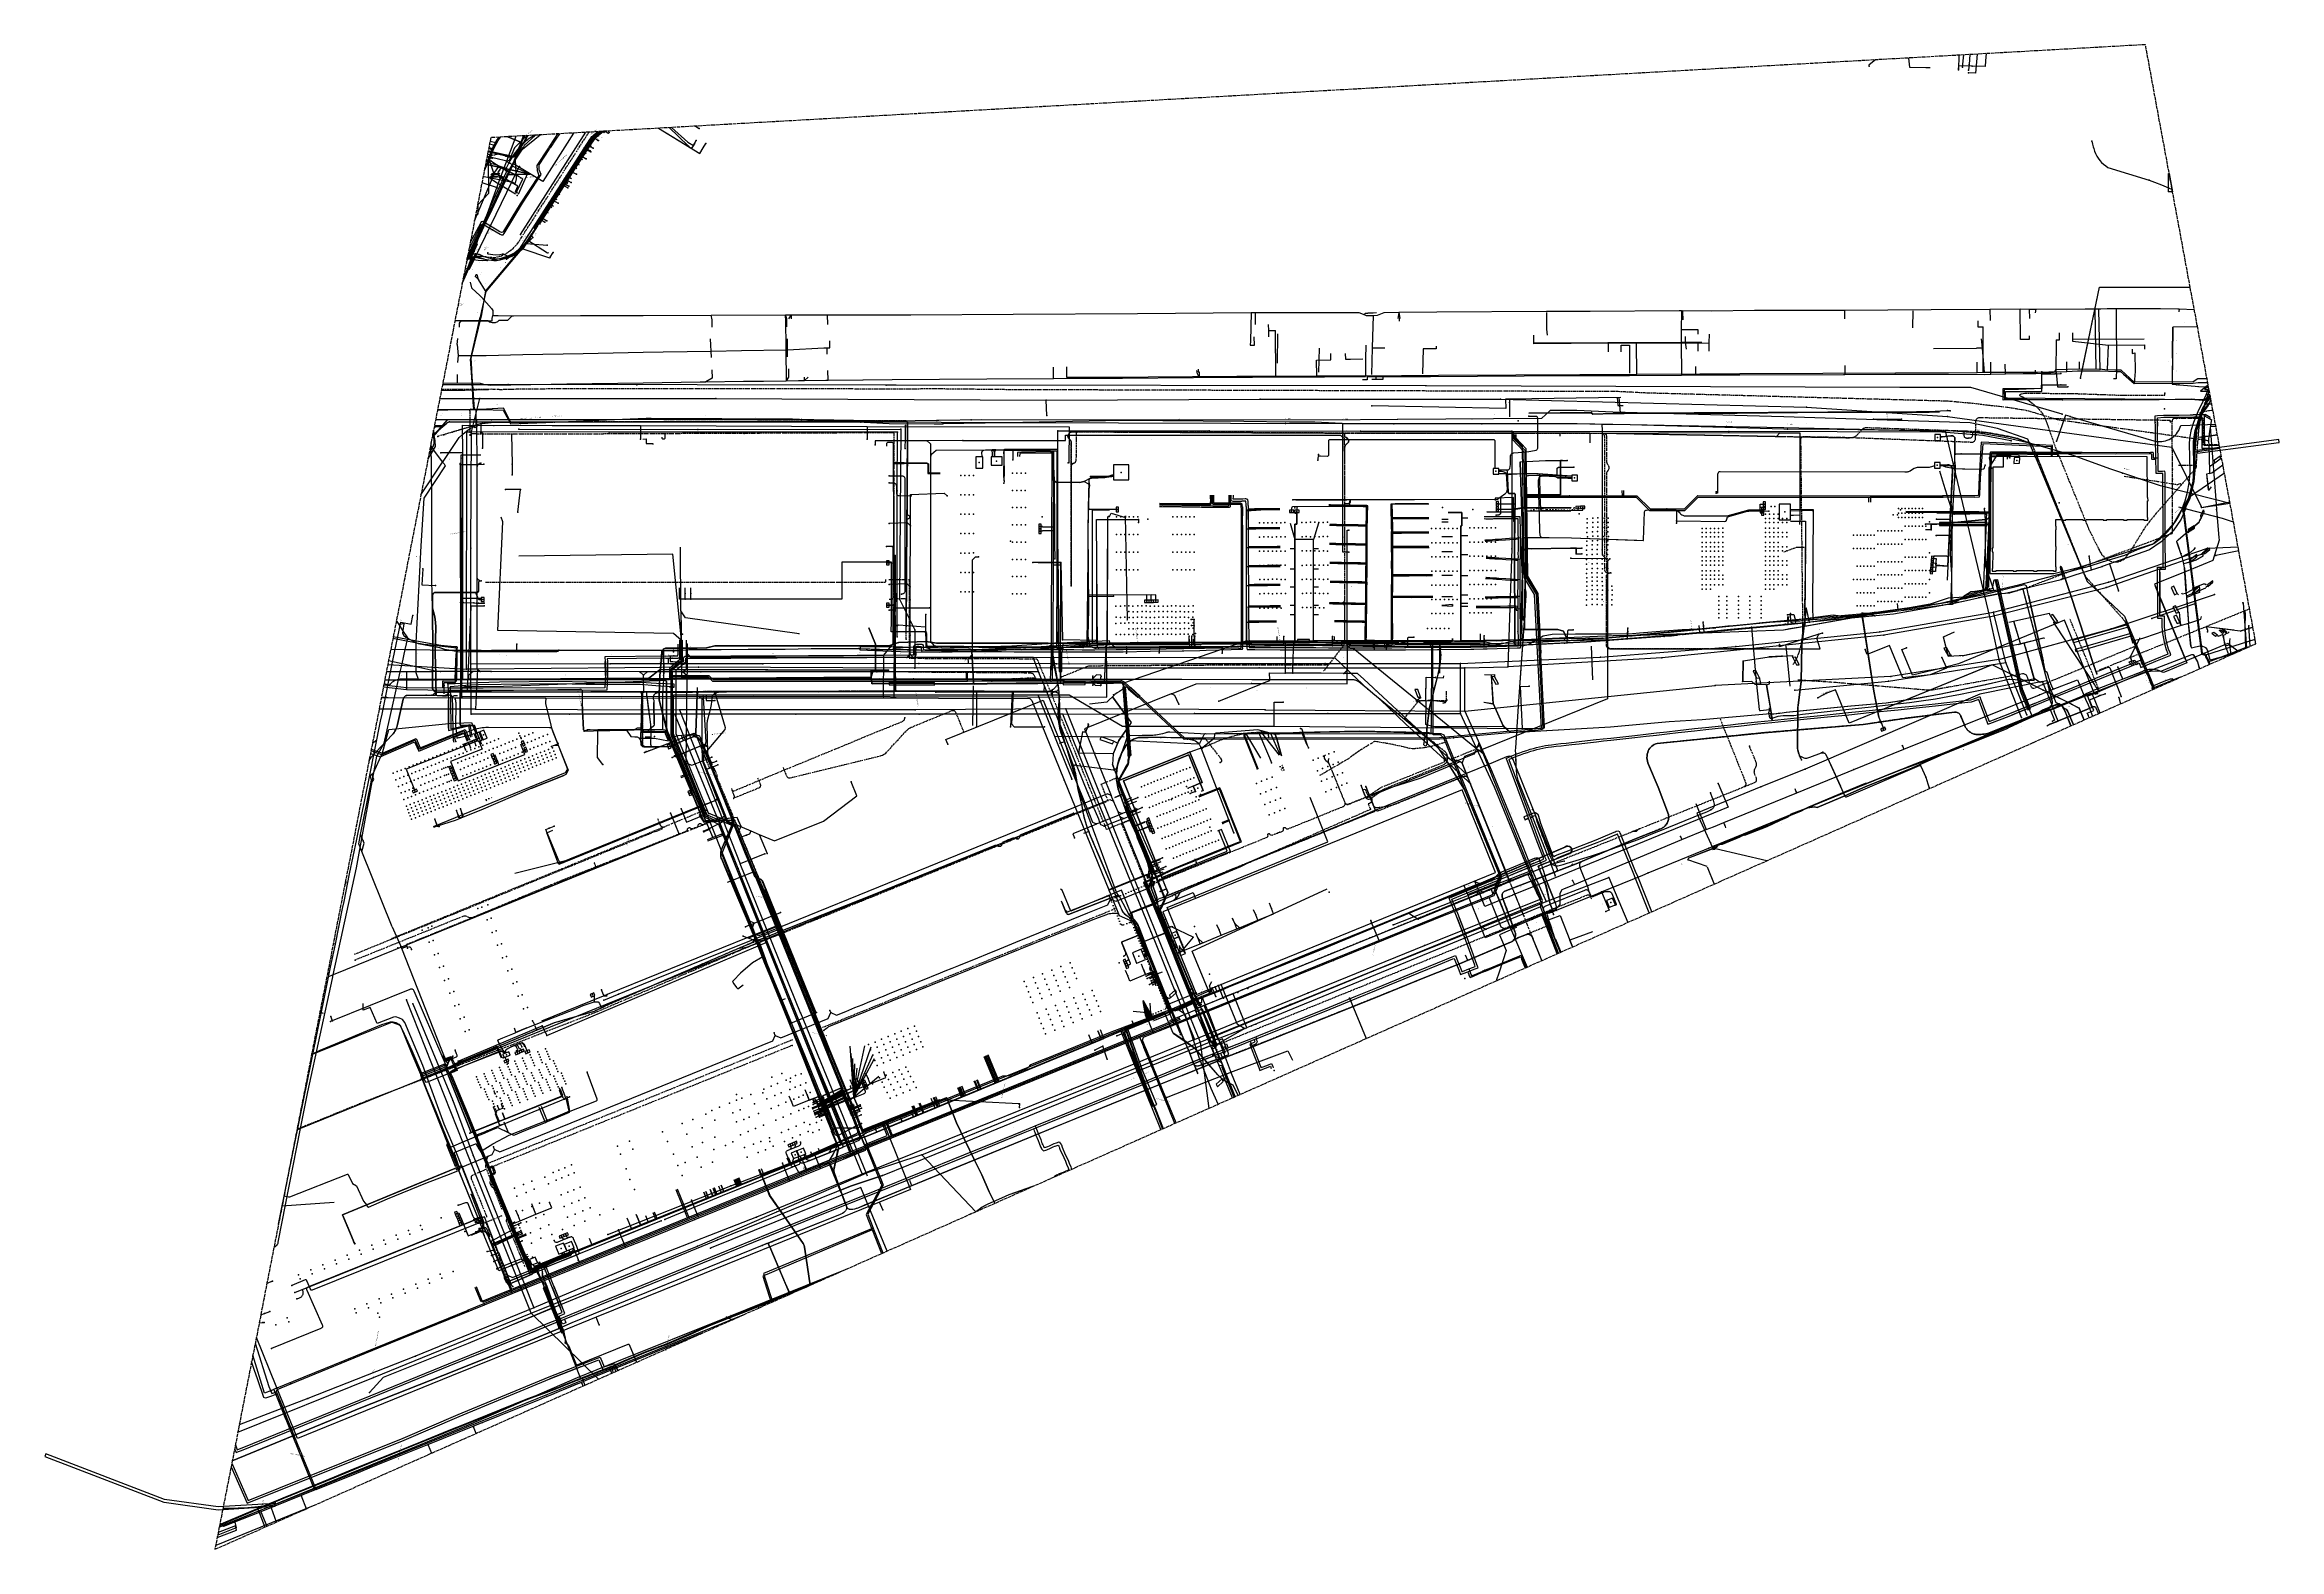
# Model space of a CAD drawing. Header units: metres. Extents: x -529 to 260, y -315 to 217.
import ezdxf

# ---------------------------------------------------------------- set-up
doc = ezdxf.new("R2010")
doc.units = ezdxf.units.M
for name, pattern in [('DASHED', [1.524, 1.27, -0.254]), ('DISUSED', [0.9943, 0.55, -0.1666, 0.1111, -0.1666]), ('PROJECTED', [1, 0.2, -0.8])]:
    doc.linetypes.add(name, pattern=pattern)
for name, color, linetype, true_color in [('GM0772_ELS_Elektriciteitskabel', 7, 'Continuous', 0x960000), ('GM0772_ELS_Mantelbuis', 7, 'Continuous', 0x960000), ('GM0772_GWA_Appurtenance', 7, 'Continuous', 0xba38a8), ('GM0772_GWA_Rioolleiding', 7, 'Continuous', 0xba38a8), ('GM0772_WES_Overig', 7, 'Continuous', 0x918a6f), ('KA0000_OVG_Orientatiepolygoon', 7, 'Continuous', 0xff00ff), ('KL0004_DAT_Kabelbed', 7, 'Continuous', 0x00ff00), ('KL0004_DAT_Mantelbuis', 7, 'Continuous', 0x00ff00), ('KL0004_DAT_Telecommunicatiekabel', 7, 'Continuous', 0x00ff00), ('KL0004_ELS_Elektriciteitskabel', 7, 'Continuous', 0x960000), ('KL0004_ELS_Kabelbed', 7, 'Continuous', 0x960000), ('KL0004_ELS_Mantelbuis', 7, 'Continuous', 0x960000), ('KL0004_EMS_Elektriciteitskabel', 7, 'Continuous', 0xc80000), ('KL0004_EMS_Kabelbed', 7, 'Continuous', 0xc80000), ('KL0004_EMS_Mantelbuis', 7, 'Continuous', 0xc80000), ('KL0004_GLD_Kabelbed', 7, 'Continuous', 0xffaf3c), ('KL0004_GLD_Mantelbuis', 7, 'Continuous', 0xffaf3c), ('KL0004_GLD_OlieGasChemicalienPijpleiding', 7, 'Continuous', 0xffaf3c), ('KL0004_OVG_Kabelbed', 7, 'Continuous', 0x6f5c10), ('KL0004_OVG_Mantelbuis', 7, 'Continuous', 0x6f5c10), ('KL0004_OVG_Overig', 7, 'Continuous', 0x6f5c10), ('KL1001_WAT_Appurtenance', 7, 'Continuous', 0x0000ff), ('KL1001_WAT_Mantelbuis', 7, 'Continuous', 0x0000ff), ('KL1001_WAT_Waterleiding', 7, 'Continuous', 0x0000ff), ('KL1010_DAT_Appurtenance', 7, 'Continuous', 0x00ff00), ('KL1010_DAT_ExtraDetailinfo', 7, 'Continuous', 0x00ff00), ('KL1010_DAT_Telecommunicatiekabel', 7, 'Continuous', 0x00ff00), ('KL1011_DAT_Annotatie', 7, 'Continuous', 0xffffff), ('KL1011_DAT_Appurtenance', 7, 'Continuous', 0x00ff00), ('KL1011_DAT_Duct', 7, 'Continuous', 0x00ff00), ('KL1011_DAT_ExtraDetailinfo', 7, 'Continuous', 0x00ff00), ('KL1011_DAT_ExtraGeometrie', 7, 'Continuous', 0x00ff00), ('KL1011_DAT_Kabelbed', 7, 'Continuous', 0x00ff00), ('KL1011_DAT_Kast', 7, 'Continuous', 0x00ff00), ('KL1011_DAT_Mantelbuis', 7, 'Continuous', 0x00ff00), ('KL1011_DAT_TechnischGebouw', 7, 'Continuous', 0x00ff00), ('KL1011_DAT_Telecommunicatiekabel', 7, 'Continuous', 0x00ff00), ('KL1031_ELS_Appurtenance', 7, 'Continuous', 0x960000), ('KL1031_ELS_Duct', 7, 'Continuous', 0x960000), ('KL1031_ELS_Elektriciteitskabel', 7, 'Continuous', 0x960000), ('KL1031_ELS_ExtraDetailinfo', 7, 'Continuous', 0x960000), ('KL1031_ELS_ExtraGeometrie', 7, 'Continuous', 0x960000), ('KL1031_ELS_Kast', 7, 'Continuous', 0x960000), ('KL1031_ELS_Mantelbuis', 7, 'Continuous', 0x960000), ('KL1031_ELS_TechnischGebouw', 7, 'Continuous', 0x960000), ('KL1031_EMS_Appurtenance', 7, 'Continuous', 0xc80000), ('KL1031_EMS_Duct', 7, 'Continuous', 0xc80000), ('KL1031_EMS_Elektriciteitskabel', 7, 'Continuous', 0xc80000), ('KL1031_EMS_ExtraDetailinfo', 7, 'Continuous', 0xc80000), ('KL1031_EMS_ExtraGeometrie', 7, 'Continuous', 0xc80000), ('KL1031_EMS_Mantelbuis', 7, 'Continuous', 0xc80000), ('KL1031_EMS_TechnischGebouw', 7, 'Continuous', 0xc80000), ('KL1031_GHD_Annotatie', 7, 'Continuous', 0xffffff), ('KL1031_GHD_Appurtenance', 7, 'Continuous', 0xffd750), ('KL1031_GHD_ExtraGeometrie', 7, 'Continuous', 0xffd750), ('KL1031_GHD_OlieGasChemicalienPijpleiding', 7, 'Continuous', 0xffd750), ('KL1031_GLD_Annotatie', 7, 'Continuous', 0xffffff), ('KL1031_GLD_Appurtenance', 7, 'Continuous', 0xffaf3c), ('KL1031_GLD_Duct', 7, 'Continuous', 0xffaf3c), ('KL1031_GLD_ExtraDetailinfo', 7, 'Continuous', 0xffaf3c), ('KL1031_GLD_ExtraGeometrie', 7, 'Continuous', 0xffaf3c), ('KL1031_GLD_Mantelbuis', 7, 'Continuous', 0xffaf3c), ('KL1031_GLD_OlieGasChemicalienPijpleiding', 7, 'Continuous', 0xffaf3c), ('KL1049_DAT_Appurtenance', 7, 'Continuous', 0x00ff00), ('KL1049_DAT_ExtraDetailinfo', 7, 'Continuous', 0x00ff00), ('KL1049_DAT_Mantelbuis', 7, 'Continuous', 0x00ff00), ('KL1049_DAT_Telecommunicatiekabel', 7, 'Continuous', 0x00ff00), ('KL1051_DAT_Annotatie', 7, 'Continuous', 0xffffff), ('KL1051_DAT_Appurtenance', 7, 'Continuous', 0x00ff00), ('KL1051_DAT_ExtraDetailinfo', 7, 'Continuous', 0x00ff00), ('KL1051_DAT_Kabelbed', 7, 'Continuous', 0x00ff00), ('KL1051_DAT_Mantelbuis', 7, 'Continuous', 0x00ff00), ('KL1089_DAT_Appurtenance', 7, 'Continuous', 0x00ff00), ('KL1089_DAT_ExtraDetailinfo', 7, 'Continuous', 0x00ff00), ('KL1089_DAT_Kabelbed', 7, 'Continuous', 0x00ff00), ('KL1089_DAT_Mantelbuis', 7, 'Continuous', 0x00ff00), ('KL1126_DAT_Telecommunicatiekabel', 7, 'Continuous', 0x00ff00), ('KL1233_ELS_Appurtenance', 7, 'Continuous', 0x960000), ('KL1233_WRM_Appurtenance', 7, 'Continuous', 0x008080), ('KL1233_WRM_Mantelbuis', 7, 'Continuous', 0x008080), ('KL1233_WRM_ThermischePijpleiding', 7, 'Continuous', 0x008080), ('KL1278_DAT_ExtraDetailinfo', 7, 'Continuous', 0x00ff00), ('KL1278_DAT_Telecommunicatiekabel', 7, 'Continuous', 0x00ff00), ('KL1648_DAT_Appurtenance', 7, 'Continuous', 0x00ff00), ('KL1648_DAT_ExtraDetailinfo', 7, 'Continuous', 0x00ff00), ('KL1648_DAT_Telecommunicatiekabel', 7, 'Continuous', 0x00ff00), ('KL1662_EMS_Annotatie', 7, 'Continuous', 0xffffff), ('KL1662_EMS_Appurtenance', 7, 'Continuous', 0xc80000), ('KL1662_EMS_Elektriciteitskabel', 7, 'Continuous', 0xc80000), ('KL1662_EMS_Mantelbuis', 7, 'Continuous', 0xc80000), ('KL1687_EMS_Elektriciteitskabel', 7, 'Continuous', 0xc80000)]:
    doc.layers.add(name, color=color, linetype=linetype, true_color=true_color)

msp = doc.modelspace()

# ---------------------------------------------------------------- linework, layer by layer
at = {"layer": 'GM0772_ELS_Elektriciteitskabel', "linetype": 'CONTINUOUS'}
for points in [[(-359.82, 182.58), (-361.78, 180.44), (-363.53, 178.13), (-365.05, 175.66), (-366.32, 173.06)], [(-360.98, 182.13), (-365.8, 184.2)], [(-360.98, 182.13), (-360.49, 181.89)], [(-359.24, 183.73), (-359.27, 183.57), (-359.31, 183.41), (-359.37, 183.25), (-359.43, 183.11), (-359.51, 182.96), (-359.6, 182.82), (-359.71, 182.7), (-359.82, 182.58)], [(-359.13, 184.57), (-359.24, 183.73)], [(-372.01, 174.89), (-373.47, 175.32)], [(-371.33, 180.07), (-373.01, 175.24)], [(-372.4, 180.03), (-372.54, 180.06)], [(-372.31, 180.42), (-372.46, 180.45)], [(-372.4, 180.03), (-371.46, 179.7)], [(-372.31, 180.42), (-371.33, 180.07)], [(-372.01, 174.89), (-370.44, 174.51)], [(-370.44, 174.51), (-367.26, 173.31)], [(-366.41, 171.63), (-367.09, 170.12), (-370.89, 161.84), (-374.92, 152.59)], [(-374.89, 168.06), (-370.27, 166.55)], [(-372.09, 169.78), (-371.89, 170.23)], [(-369.36, 169.9), (-372.09, 169.78)], [(-371.89, 170.23), (-369.16, 170.36)], [(-371.66, 170.76), (-371.46, 171.22)], [(-368.93, 170.88), (-371.66, 170.76)], [(-371.46, 171.22), (-368.73, 171.34)], [(-370.27, 166.55), (-369, 165.96)], [(-369.16, 170.36), (-369.36, 169.9)], [(-369.16, 170.36), (-369.11, 170.47)], [(-369.11, 170.48), (-368.9, 170.38)], [(-368.99, 170.75), (-368.93, 170.88)], [(-368.99, 170.75), (-368.78, 170.66)], [(-368.73, 171.34), (-368.93, 170.88)], [(-368.9, 170.38), (-367.29, 169.67)], [(-368.78, 170.66), (-367.17, 169.94)], [(-366.32, 173.06), (-367.26, 173.31)], [(-366.28, 172.83), (-366.25, 172.66), (-366.24, 172.49), (-366.25, 172.31), (-366.27, 172.14), (-366.3, 171.96), (-366.35, 171.8), (-366.41, 171.63)], [(-366.32, 173.06), (-366.28, 172.83)], [(-374.92, 152.59), (-379.92, 142.3)], [(233.36, 85.62), (235.22, 84.53), (235.26, 84.69), (235.32, 84.85), (235.37, 85.01), (233.52, 86.09), (233.46, 85.94), (233.41, 85.78), (233.36, 85.62)], [(235.28, 84.51), (235.84, 84.29), (235.18, 80.9), (234.75, 77.56), (234.93, 71.43), (235.12, 65.28), (234.09, 65.06), (234.75, 59.52)], [(235.28, 84.51), (235.22, 84.53)], [(236.88, 70.12), (238.84, 71.51), (238.88, 70.31), (236.92, 68.93), (236.88, 70.12)], [(236.3, 68.49), (235.05, 67.61)], [(235.12, 65.28), (235.86, 65.5), (239.84, 68.36)], [(236.92, 68.93), (236.3, 68.49)], [(234.75, 59.52), (234.77, 59.34), (235.09, 59.65), (235.77, 60.53)], [(225.17, 36.31), (223.59, 41.13), (223.54, 41.36), (224.06, 41.9), (225.82, 43.32), (231.39, 48.1)], [(231.39, 48.1), (231.55, 48.42), (231.63, 48.85)], [(231.82, 48.68), (231.57, 48.54)], [(232.09, 49.6), (231.63, 48.85)], [(233.04, 51.65), (232.09, 49.6), (232.02, 50.43), (232.97, 52.48), (233.04, 51.65)], [(229.44, 45.76), (228.8, 45.26), (226.82, 44.19)], [(227.62, 44.71), (227.42, 44.33)], [(227.62, 44.71), (229.78, 46), (229.64, 46.83), (227.55, 45.46), (227.62, 44.71)], [(225, 37.16), (225.22, 37.06)], [(226.28, 31.97), (226.14, 32.65), (226.05, 33.27), (225.76, 34.38), (225.42, 35.79), (225.17, 36.31)], [(225.21, 23.15), (225.36, 22.89), (225.51, 22.8), (226.61, 22.96), (226.86, 23.04), (226.28, 31.97)], [(230.06, 39.12), (229.56, 38.38), (228.52, 37.46), (225.42, 35.79)], [(230.29, 34.63), (226.04, 33.33)], [(228.1, 34.18), (228.5, 34.14)], [(228.5, 34.14), (230.66, 35.85), (230.6, 36.63), (228.44, 34.93), (228.5, 34.14)], [(230.29, 34.63), (232.69, 36.03)], [(232.8, 36.93), (232.77, 36.54), (232.69, 36.03)], [(233.29, 36.9), (232.78, 36.74)], [(235.11, 38.93), (233.24, 37.43), (233.29, 36.9), (235.16, 38.39), (235.11, 38.93)], [(223.72, 22.89), (222.5, 25.45), (221.53, 25), (222.76, 22.44), (223.72, 22.89)], [(231.32, 25.6), (230.89, 25.1), (226.86, 23.04)], [(231.41, 24.02), (231.57, 23.2), (229.08, 22.41), (228, 21.81), (226.98, 21.5)], [(229.5, 22.86), (231.66, 24.56), (231.59, 25.35), (229.43, 23.64), (229.5, 22.86)], [(234.04, 25.43), (233.77, 24.86)], [(234.47, 25.4), (233.93, 25.2)], [(236.22, 27.37), (234.42, 25.93), (234.47, 25.4), (236.27, 26.84), (236.22, 27.37)], [(178.62, 15.88), (164.28, 12.63)], [(178.81, 15.17), (178.62, 15.88)], [(224.29, 16.3), (223.09, 18.52), (222.12, 18.15), (223.32, 15.93), (224.29, 16.3)], [(224.16, 22.46), (223.72, 22.89)], [(224.29, 16.3), (224.39, 16.34), (224.73, 12.45), (225.05, 11.69)], [(226.86, 23.04), (227.63, 12.36)], [(229.07, 22.94), (226.95, 21.9)], [(229.43, 23.64), (228.95, 23.15)], [(247.77, 15.48), (247.65, 16.86)], [(165.09, 4.54), (148.53, 0.96), (142.92, 0.67), (141.17, 7.54), (145.05, 9.41)], [(168.3, 5.2), (166.04, 13.02)], [(174.45, 14.94), (174.45, 15.17)], [(179.78, 15.44), (178.81, 15.17)], [(178.81, 15.17), (180.51, 12.69), (181.48, 12.96), (179.78, 15.44)], [(187.11, 5.51), (186.84, 6.47), (188.85, 7), (206.08, 11.98), (206.35, 11.02), (189.11, 6.04), (187.11, 5.51)], [(188.05, 2.28), (187.77, 3.24), (189.74, 3.77), (206.99, 8.75), (207.27, 7.79), (190.01, 2.81), (188.05, 2.28)], [(208.04, 5.46), (206.43, 11.04), (206.35, 11.02)], [(209.21, 6.53), (210.43, 6.82), (212.22, 7.4), (219.06, 9.69), (222.06, 10.69), (225.23, 11.68), (226.97, 12.15), (228.85, 12.73), (232.02, 13.82), (232.3, 14.72)], [(224.6, 12.67), (223.38, 15.2), (222.41, 14.83), (223.63, 12.3), (224.6, 12.67)], [(224.6, 12.67), (224.62, 12.38), (224.93, 11.64)], [(225.03, 11.68), (224.93, 11.64)], [(228.5, 4.3), (227.63, 12.36)], [(237.87, 8.14), (236.66, 9.17), (235.96, 8.9), (237.17, 7.87), (237.87, 8.14)], [(237.87, 8.14), (238.1, 7.7)], [(240.82, 4.04), (239.81, 8.47), (238.1, 7.68)], [(238.44, 9.89), (238.58, 9.78)], [(240.19, 8.98), (239.71, 8.82), (238.52, 9.89), (239, 10.05), (240.19, 8.98)], [(241.16, 9.25), (240.69, 9.09), (239.5, 10.16), (239.98, 10.32), (241.16, 9.25)], [(242.27, 4.67), (240.96, 4.43), (240.49, 4.88), (239.99, 8.15), (240.64, 8.36), (240.97, 8.73), (241.64, 8.96), (242.01, 9.4)], [(240.93, 8.87), (240.7, 9.09)], [(240.97, 8.73), (240.93, 8.87)], [(247.64, 11.13), (247.77, 15.48)], [(247.94, 3.58), (247.66, 11.13)], [(70.33, -7.97), (70.43, -0.83), (78.85, 0.45), (87.84, 0.99), (87.88, 0.8)], [(79.9, -19.33), (80.1, -19.58), (81.25, -19.64), (83.41, -19.32), (85.78, -18.95), (108.55, -16.79), (120.88, -15.74), (132.07, -14.02), (139.67, -12.62), (155.88, -9.28), (164.21, -7.34), (173.19, -7.84), (173.23, -7.34), (169.6, 5.52)], [(84.19, 0.77), (84.21, 1.03)], [(87.93, 0.34), (87.86, 0.94)], [(87.93, 0.34), (89.22, -2.34), (90.22, -2.24), (88.93, 0.44), (87.93, 0.34)], [(143.69, 1.29), (142.24, 3.79), (141.26, 3.62), (142.7, 1.12), (143.69, 1.29)], [(143.69, 1.29), (143.85, 0.84)], [(143.85, 0.84), (143.96, 0.73)], [(147.23, 0.76), (147.11, 0.89)], [(165.01, 4.5), (167.49, 5), (176.57, 7.24), (176.78, 6.95)], [(165.99, 4.59), (165.92, 4.67)], [(207.61, -1.05), (207.12, 0.62)], [(207.14, 0.62), (207.23, 0.65)], [(207.7, -1.02), (207.22, 0.65)], [(207.23, 0.65), (210.43, 6.82)], [(207.27, 7.79), (207.94, 5.44)], [(207.94, 5.44), (208.04, 5.46)], [(209.21, 6.53), (208.04, 5.46)], [(210.43, 7.2), (210.43, 6.82)], [(228.5, 4.26), (228.76, 3.72), (232.13, 4.57), (233.64, 3.88), (234.21, 2.95), (235.17, -0.44), (235.76, -0.47), (235.78, -0.46)], [(240.02, 0.64), (235.76, -0.47), (241.86, 1.15), (243.02, 1.45)], [(241.94, 1.21), (240.82, 4.1)], [(244.19, 1.92), (243.08, 1.57), (241.94, 1.21)], [(242.74, 1.37), (242.27, 4.67), (242.3, 6.08), (242.39, 7.06)], [(243.02, 1.45), (243.38, 1.55)], [(251.39, 5.11), (251.32, 6.16)], [(-41.62, -14.83), (-41.52, -6.7), (-35.36, -6.9), (-35.3, -6.13)], [(-38.43, -6.8), (-38.11, -6.57)], [(-20.91, -5.65), (-18.61, -5.82), (-17.87, -16.04), (-14.27, -23.93), (-11.69, -26.05), (-9.3, -26.08), (23.54, -24.18), (44.31, -22.3), (56.01, -21.54), (78.7, -19.58), (79.9, -19.33)], [(-18.61, -5.82), (-17.33, -5.67)], [(-18.33, -6.53), (-16.94, -9.16), (-15.95, -9.02), (-17.34, -6.39), (-18.33, -6.53)], [(-17.33, -5.67), (-17.34, -6.39)], [(76.15, -6.88), (74.91, -4.26), (73.91, -4.36), (75.16, -6.99), (76.15, -6.88)], [(76.15, -6.88), (76.21, -7.46)], [(76.19, -7.29), (76.63, -9.31)], [(208.42, -2.32), (207.29, -1.14), (206.57, -1.35), (207.7, -2.53), (208.42, -2.32)], [(207.29, -1.14), (207.61, -1.05)], [(207.7, -1.02), (208.01, -0.93)], [(209.86, -1.91), (208.74, -0.72), (208.01, -0.93), (209.14, -2.12), (209.86, -1.91)], [(-151.42, -12.75), (-154.21, -15.5), (-160.33, -16.19)], [(-152.27, -13.64), (-145.64, -22.69)], [(-151.75, -13.07), (-151.92, -12.65)], [(-149.03, -11.2), (-149.84, -11.69), (-150.64, -12.21), (-151.42, -12.75)], [(-147.08, -10.11), (-147.74, -10.46), (-148.39, -10.82), (-149.03, -11.2)], [(-146.97, -10.32), (-147.08, -10.11)], [(-146.69, -10.82), (-146.97, -10.32)], [(-145.8, -10.34), (-146.69, -10.82)], [(-146.69, -10.82), (-143.36, -13.77), (-142.47, -13.3), (-145.8, -10.34)], [(-43.46, -13.68), (-44.47, -10.96), (-45.47, -10.97), (-44.46, -13.7), (-43.46, -13.68)], [(-41.52, -14.83), (-44.91, -15.09), (-44.99, -15.1), (-45, -14.95), (-44.08, -14.3)], [(-43.46, -13.68), (-43.46, -14.05), (-44.08, -14.3)], [(-14.18, -24), (-14.71, -24.12), (-38.4, -24.24), (-41.11, -23.6), (-41.59, -23.32), (-41.52, -14.83)], [(-41.52, -15), (-39.61, -14.7), (-36.71, -15.09), (-34.61, -15.31)], [(-35.56, -15.87), (-34.63, -15.57), (-34.61, -15.31)], [(-34.61, -15.31), (-33.93, -14.5)], [(-17.87, -16.04), (-21.12, -15.58), (-21.16, -15.58)], [(78.66, -9.34), (74.61, -9.29), (73.52, -8.22), (70.2, -8.24), (70.29, -8)], [(78.66, -9.34), (79.68, -9.03), (79.72, -8.12)], [(78.66, -9.34), (80.46, -19.79)], [(-164.2, -33.44), (-162.78, -25.98), (-161.73, -26.01), (-160.61, -23.25), (-161.05, -23.25)], [(-145.64, -22.69), (-150, -29.06), (-151.98, -33.75), (-152.27, -37.45), (-148.35, -47.6), (-136.46, -74.66)], [(79.91, -19.34), (80.1, -19.58), (80.44, -21.6), (80.76, -21.55), (80.46, -19.79)], [(80.46, -19.79), (80.41, -19.46)], [(-162.78, -25.98), (-162.68, -25.8)], [(-151.77, -29.27), (-156.26, -27.74), (-156.72, -28.64), (-152.24, -30.15), (-151.77, -29.27)], [(-151.77, -29.27), (-151.05, -29.64)], [(-151.05, -29.64), (-150.37, -29.94)], [(-147.04, -24.88), (-147.08, -24.79)], [(-151.98, -33.75), (-164.2, -33.44)], [(-151.46, -49.15), (-148.26, -47.81)], [(-138.23, -76.51), (-139.53, -81.67), (-130.74, -102.91)], [(-138.23, -76.51), (-136.46, -74.66)], [(-122.86, -122.3), (-130.74, -102.91)], [(-131.73, -119.9), (-129.68, -118.03), (-130.05, -117.1), (-132.1, -118.97), (-131.73, -119.9)], [(-133.49, -119.57), (-133.3, -119.49), (-132.21, -120.1)], [(-133.49, -119.57), (-131.56, -124.62)], [(-131.73, -119.9), (-132.21, -120.1)], [(-128.42, -132.33), (-131.56, -124.62)], [(-123.71, -120.41), (-123.66, -120.32)], [(-121.39, -121.7), (-122.86, -122.3)], [(-122.15, -124.04), (-122.86, -122.3)], [(-120.65, -128.42), (-122.15, -124.04)], [(-128.47, -132.92), (-127.96, -132.65)], [(-127.96, -132.65), (-128.42, -132.33)], [(-127.96, -132.65), (-124.79, -139.68)], [(-120.72, -128.74), (-120.63, -128.48)], [(-120.65, -128.42), (-120.19, -129.89)], [(-117.55, -135.07), (-120.19, -129.89)], [(-117.19, -136.62), (-124.79, -139.68)], [(-122, -146.73), (-122.19, -146.37), (-123.99, -141.96), (-124.79, -139.68)], [(-115.8, -137.79), (-117.55, -135.07)], [(-117.27, -135.51), (-117.5, -135.73)], [(-117.19, -136.62), (-116.59, -136.55)], [(-116.94, -136.3), (-116.81, -136.22)], [(-113.45, -143.58), (-115.8, -137.79)], [(-113.58, -148.51), (-115.62, -150.4), (-115.24, -151.32), (-113.2, -149.43), (-113.58, -148.51)], [(-114.51, -143.7), (-113.47, -143.74)], [(-113.58, -148.51), (-112.87, -148.33)], [(-113.56, -144.48), (-113.45, -143.58)], [(-113.56, -144.48), (-109.35, -154.96)], [(-112.88, -148.33), (-112.16, -147.98)]]:
    msp.add_lwpolyline(points, dxfattribs=at)
at = {"layer": 'GM0772_ELS_Mantelbuis', "linetype": 'CONTINUOUS'}
for points in [[(-365.8, 184.2), (-360.98, 182.13)], [(-372.01, 174.9), (-373.47, 175.32)], [(-370.44, 174.51), (-367.26, 173.31)], [(-374.89, 168.06), (-370.27, 166.55)], [(-379.92, 142.3), (-374.92, 152.59)], [(234.75, 59.52), (234.26, 63.91)], [(235.88, 65.54), (239.84, 68.38)], [(231.39, 48.1), (226.97, 44.33)], [(225.17, 36.31), (223.75, 40.64)], [(226.28, 31.97), (226.84, 23.78)], [(232.69, 36.03), (230.28, 34.67), (227.73, 33.77)], [(229.07, 22.94), (233.77, 24.86)], [(227.03, 20.77), (227.63, 12.36)], [(168.19, 5.58), (166.1, 12.81)], [(227.71, 11.73), (228.5, 4.26)], [(240.5, 4.88), (239.99, 8.1)], [(-36.74, 4.75), (-36.8, -5.25)], [(16.71, 4.27), (17.28, -7.6)], [(84.12, 0.77), (79.49, 0.49)], [(87.08, -9.87), (85.64, 4.39)], [(142.93, 0.64), (141.19, 7.49)], [(165.09, 4.54), (147.8, 0.8)], [(167.57, 4.9), (176.52, 7.24)], [(170.03, 4.02), (173.29, -7.55)], [(235.78, -0.46), (240.01, 0.64)], [(243.43, 1.58), (243.02, 1.45)], [(-41.61, -14.21), (-41.52, -6.72)], [(-18.59, -6.09), (-17.96, -16.12)], [(70.43, -0.8), (70.33, -7.97)], [(85.56, -18.97), (108.44, -16.81), (120.93, -15.73), (132.18, -14), (139.78, -12.6), (156.08, -9.24), (164.64, -7.24)], [(-145.84, -22.42), (-152.27, -13.64)], [(-44.9, -15.09), (-41.7, -14.84)], [(-41.59, -23.19), (-41.52, -15.55)], [(-39.37, -14.67), (-40.92, -14.91)], [(-37.76, -14.98), (-34.63, -15.31)], [(-18.06, -16.15), (-20.98, -15.61)], [(-17.76, -16.07), (-17.91, -15.73)], [(80.74, -21.45), (78.66, -9.34)], [(-160.76, -23.62), (-161.62, -25.74)], [(-152, -33.81), (-150, -29.06), (-146.18, -23.47)], [(-17.77, -16.21), (-17.93, -16.18)], [(-14.25, -23.98), (-17.76, -16.07)], [(-14.36, -23.6), (-14.09, -23.84)], [(-9.15, -26.07), (23.54, -24.18), (44.31, -22.3), (56.01, -21.54), (78.7, -19.58)], [(81.25, -19.64), (83.61, -19.29)], [(-164.01, -32.45), (-162.9, -26.62)], [(-14.71, -24.12), (-38.4, -24.34)], [(-14.03, -23.9), (-11.56, -26.16)], [(-152.26, -33.75), (-164.09, -33.43)], [(-152.32, -37.33), (-148.35, -47.61), (-136.46, -74.66)], [(-151.96, -33.76), (-152.13, -33.75)], [(-148.44, -47.88), (-151.42, -49.13)], [(-148.09, -47.74), (-148.44, -47.88)], [(-140.97, -78.19), (-130.74, -102.91)], [(-139.41, -81.23), (-138.24, -76.58)], [(-139.49, -81.52), (-139.44, -81.35)], [(-131.56, -124.62), (-133.49, -119.57)], [(-131.45, -124.91), (-128.42, -132.33)], [(-122.15, -124.04), (-120.65, -128.42)], [(-127.96, -132.65), (-125.27, -138.6)], [(-117.55, -135.07), (-120.19, -129.89)], [(-124.44, -139.54), (-117.19, -136.62)], [(-123.99, -141.96), (-122.19, -146.37)], [(-115.8, -137.79), (-113.45, -143.58)], [(-109.35, -154.96), (-113.56, -144.48)]]:
    msp.add_lwpolyline(points, dxfattribs=at)
at = {"layer": 'GM0772_GWA_Appurtenance'}
for p in [(-368.44, 169.45), (-361.26, 149.66), (-375.68, 91.78), (-292.33, 91.7), (-175.68, 91.22), (-100.17, 91.55), (-15.24, 91.57), (92.83, 88.65), (-380.21, 79.94), (-378.63, 79.98), (-361.92, 80.98), (-329.94, 79.9), (-298.63, 80.81), (-282.34, 79.42), (-228.13, 79.84), (-226.95, 80.92), (-175.5, 85.78), (-171.56, 80.32), (-118.15, 80.32), (-64.67, 80.27), (-11.27, 80.19), (65.33, 80.07), (141.9, 79.92), (142.58, 85.39), (221.8, 74.55), (-228.33, 59.13), (232.12, 53.59), (232.28, 53.28), (-378.83, 38.95), (-171.58, 38.47), (-11.25, 38.62), (232.31, 36.82), (232.69, 37.2), (234.35, 38.86), (237.35, 36.27), (198.62, 24.99), (199.47, 26.9), (-227.41, 20.86), (158.79, 16.34), (236.9, 22.57), (-222.09, 10.05), (118.73, 9.36), (120.12, 8.18), (157.43, 14.64), (200.41, 10.4), (-228.28, 7.57), (20.04, 0.41), (41.74, 0.21), (67.88, 4.16), (-380.38, -3.87), (-378.83, -2.01), (-376.46, -3.79), (-329.67, -1.96), (-298.43, -3.17), (-275.68, -1.89), (-222.04, -3.46), (-220.65, -1.87), (-172.06, -1.94), (-171.19, -3.38), (-125.49, -1.86), (-100.43, -3.37), (-77.14, -1.77), (-29.42, -1.81), (-27.89, -3.37), (-12.7, -2.98), (122.54, -6.37), (160.74, -0.43), (163.15, -1.42), (60.6, -9.59), (88.68, -11.29), (121.76, -8.1), (-378.77, -19.71), (-377.21, -17.99), (-343.95, -19.74), (-306.77, -19.67), (-305.11, -18.2), (-264.05, -19.68), (-221.99, -18.17), (-220.5, -19.66), (-169.77, -19.67), (-168.75, -17.8), (-123.36, -19.5), (-98.31, -18.13), (-76.24, -19.51), (-29.33, -19.49), (-27.83, -18.69), (168.7, -20.88), (170.6, -20), (-18.44, -39.62), (-17.4, -45.49), (-154.39, -57.92), (-275.04, -68.98), (-7.45, -66.13), (-284.43, -74.27), (-283.71, -72.61), (-145.31, -76.26), (-4.07, -74.8), (23, -77.44), (-1.16, -85.06), (0.87, -85.86), (-53.13, -94.16), (-274.34, -100.27), (-138.73, -96.47), (-42.15, -101.42), (-270.79, -108.61), (-60.14, -110.3), (-83.18, -118.07), (-401.56, -120.63), (-399.33, -121.96), (-262.4, -125.2), (-68.53, -120.04), (-353.61, -129.74), (-352.04, -133.14), (-123.25, -134.63), (-121.35, -135.52), (-383.27, -142.26), (-256.16, -144.62), (-385.21, -156.14), (-166.78, -152.28), (-181.56, -159.82), (-245.45, -170.43), (-203.96, -167.29), (-379.16, -177.11), (-377.99, -175.61), (-219.63, -175.27), (-287.04, -186.26), (-240.62, -182.17), (-239.22, -181.82), (-370.51, -194.39), (-330.46, -203.47), (-277.92, -197.36), (-316.03, -212.17), (-298.83, -207.55), (-357.53, -231.21), (-356.54, -229.35), (-398.33, -246.36), (-413.21, -253.95), (-436.33, -261.42)]:
    msp.add_point(p, dxfattribs=at)
at = {"layer": 'GM0772_GWA_Rioolleiding', "linetype": 'CONTINUOUS'}
for points in [[(-368.44, 169.45), (-362.86, 184.36)], [(-361.26, 149.66), (-338.23, 185.75)], [(-381.86, 132.35), (-368.44, 169.45)], [(-389.78, 91.79), (-375.68, 91.78)], [(-378.63, 79.98), (-375.68, 91.78)], [(-375.68, 91.78), (-292.33, 91.7)], [(-292.33, 91.7), (-175.68, 91.22)], [(-175.68, 91.22), (-100.17, 91.55)], [(-175.5, 85.78), (-175.68, 91.22)], [(-100.17, 91.55), (-15.24, 91.57)], [(-15.24, 91.57), (92.83, 88.65)], [(92.83, 88.65), (142.58, 85.39)], [(-380.38, -3.87), (-380.21, 79.94)], [(-380.21, 79.94), (-378.63, 79.98)], [(-378.83, 38.95), (-378.63, 79.98)], [(-329.94, 79.9), (-378.63, 79.98)], [(-361.92, 80.98), (-298.63, 80.81)], [(-228.13, 79.84), (-329.94, 79.9)], [(-298.63, 80.81), (-226.95, 80.92)], [(-228.33, 59.13), (-228.13, 79.84)], [(-226.95, 80.92), (-227.41, 20.86)], [(-171.58, 38.47), (-171.56, 80.32)], [(-171.56, 80.32), (-118.15, 80.32)], [(-118.15, 80.32), (-64.67, 80.27)], [(-64.67, 80.27), (-11.27, 80.19)], [(-11.27, 80.19), (65.33, 80.07)], [(-11.27, 80.19), (-11.25, 38.62)], [(141.9, 79.92), (65.33, 80.07)], [(141.9, 79.92), (157.43, 14.64)], [(142.58, 85.39), (221.8, 74.55)], [(221.8, 74.55), (232.12, 53.59)], [(-228.28, 7.57), (-228.33, 59.13)], [(232.28, 53.28), (242.25, 55.27)], [(232.12, 53.59), (232.28, 53.28)], [(232.28, 53.28), (242.33, 54.85)], [(-378.83, -2.01), (-378.83, 38.95)], [(-171.58, 38.47), (-171.19, -3.38)], [(-11.25, 38.62), (-12.7, -2.98)], [(198.62, 24.99), (232.31, 36.82)], [(199.47, 26.9), (234.35, 38.86)], [(232.31, 36.82), (232.69, 37.2)], [(232.69, 37.2), (234.35, 38.86)], [(234.35, 38.86), (245.2, 39.33)], [(245.45, 37.95), (237.35, 36.27)], [(157.43, 14.64), (198.62, 24.99)], [(158.79, 16.34), (199.47, 26.9)], [(-227.41, 20.86), (-222.09, 10.05)], [(118.73, 9.36), (158.79, 16.34)], [(163.15, -1.42), (158.79, 16.34)], [(200.41, 10.4), (236.9, 22.57)], [(-222.09, 10.05), (-222.04, -3.46)], [(120.12, 8.18), (41.74, 0.21)], [(67.88, 4.16), (118.73, 9.36)], [(157.43, 14.64), (120.12, 8.18)], [(157.43, 14.64), (160.74, -0.43)], [(160.74, -0.43), (200.41, 10.4)], [(-29.42, -1.81), (20.04, 0.41)], [(41.74, 0.21), (-12.7, -2.98)], [(20.04, 0.41), (67.88, 4.16)], [(-408.15, -2.2), (-380.38, -3.87)], [(-376.46, -3.79), (-380.38, -3.87)], [(-329.67, -1.96), (-378.83, -2.01)], [(-378.77, -19.71), (-378.83, -2.01)], [(-376.46, -3.79), (-377.21, -17.99)], [(-298.43, -3.17), (-376.46, -3.79)], [(-275.68, -1.89), (-329.67, -1.96)], [(-222.04, -3.46), (-298.43, -3.17)], [(-220.65, -1.87), (-275.68, -1.89)], [(-171.19, -3.38), (-222.04, -3.46)], [(-172.06, -1.94), (-220.65, -1.87)], [(-172.06, -1.94), (-125.49, -1.86)], [(-171.19, -3.38), (-100.43, -3.37)], [(-125.49, -1.86), (-77.14, -1.77)], [(-100.43, -3.37), (-27.89, -3.37)], [(-77.14, -1.77), (-29.42, -1.81)], [(-29.33, -19.49), (-29.42, -1.81)], [(-27.89, -3.37), (-12.7, -2.98)], [(-27.83, -18.69), (-27.89, -3.37)], [(122.54, -6.37), (60.6, -9.59)], [(121.76, -8.1), (163.15, -1.42)], [(160.74, -0.43), (122.54, -6.37)], [(168.7, -20.88), (160.74, -0.43)], [(170.6, -20), (163.15, -1.42)], [(-27.83, -18.69), (60.6, -9.59)], [(88.68, -11.29), (121.76, -8.1)], [(-377.21, -17.99), (-411.22, -17.92)], [(-343.95, -19.74), (-378.77, -19.71)], [(-377.21, -17.99), (-305.11, -18.2)], [(-306.77, -19.67), (-343.95, -19.74)], [(-284.43, -74.27), (-306.77, -19.67)], [(-264.05, -19.68), (-306.77, -19.67)], [(-221.99, -18.17), (-305.11, -18.2)], [(-305.11, -18.2), (-283.71, -72.61)], [(-220.5, -19.66), (-264.05, -19.68)], [(-168.75, -17.8), (-221.99, -18.17)], [(-169.77, -19.67), (-220.5, -19.66)], [(-169.77, -19.67), (-123.36, -19.5)], [(-154.39, -57.92), (-169.77, -19.67)], [(-145.31, -76.26), (-168.75, -17.8)], [(-98.31, -18.13), (-168.75, -17.8)], [(-123.36, -19.5), (-76.24, -19.51)], [(-98.31, -18.13), (-27.83, -18.69)], [(-76.24, -19.51), (-29.33, -19.49)], [(-17.4, -45.49), (-29.33, -19.49)], [(-27.83, -18.69), (-18.44, -39.62)], [(-18.44, -39.62), (-7.45, -66.13)], [(-1.16, -85.06), (-17.4, -45.49)], [(-154.39, -57.92), (-138.73, -96.47)], [(-275.04, -68.98), (-283.71, -72.61)], [(-7.45, -66.13), (-4.07, -74.8)], [(-274.34, -100.27), (-284.43, -74.27)], [(-262.4, -125.2), (-283.71, -72.61)], [(-145.31, -76.26), (-121.35, -135.52)], [(-53.13, -94.16), (-4.07, -74.8)], [(-4.07, -74.8), (0.87, -85.86)], [(0.87, -85.86), (23, -77.44)], [(23, -77.44), (29.65, -93.28)], [(-60.14, -110.3), (0.87, -85.86)], [(-42.15, -101.42), (-1.16, -85.06)], [(-352.04, -133.14), (-274.34, -100.27)], [(-270.79, -108.61), (-274.34, -100.27)], [(-138.73, -96.47), (-123.25, -134.63)], [(-83.18, -118.07), (-42.15, -101.42)], [(-256.16, -144.62), (-270.79, -108.61)], [(-121.35, -135.52), (-60.14, -110.3)], [(-123.25, -134.63), (-83.18, -118.07)], [(-379.16, -177.11), (-401.56, -120.63)], [(-399.33, -121.96), (-385.21, -156.14)], [(-262.4, -125.2), (-239.22, -181.82)], [(-68.53, -120.04), (-62.7, -134.26)], [(-383.27, -142.26), (-353.61, -129.74)], [(-353.61, -129.74), (-352.04, -133.14)], [(-181.56, -159.82), (-121.35, -135.52)], [(-123.25, -134.63), (-166.78, -152.28)], [(-121.35, -135.52), (-118.3, -158.93)], [(-256.16, -144.62), (-245.45, -170.43)], [(-385.21, -156.14), (-377.99, -175.61)], [(-166.78, -152.28), (-203.96, -167.29)], [(-219.63, -175.27), (-181.56, -159.82)], [(-287.04, -186.26), (-245.45, -170.43)], [(-245.45, -170.43), (-240.62, -182.17)], [(-203.96, -167.29), (-240.62, -182.17)], [(-357.53, -231.21), (-379.16, -177.11)], [(-377.99, -175.61), (-370.51, -194.39)], [(-219.63, -175.27), (-239.22, -181.82)], [(-200.54, -195.42), (-219.63, -175.27)], [(-330.46, -203.47), (-287.04, -186.26)], [(-298.83, -207.55), (-239.22, -181.82)], [(-240.62, -182.17), (-277.92, -197.36)], [(-239.22, -181.82), (-238.85, -182.77)], [(-370.51, -194.39), (-356.54, -229.35)], [(-277.92, -197.36), (-316.03, -212.17)], [(-357.53, -231.21), (-298.83, -207.55)], [(-316.03, -212.17), (-356.54, -229.35)], [(-413.21, -253.95), (-357.53, -231.21)], [(-356.54, -229.35), (-398.33, -246.36)], [(-333.78, -254.54), (-357.53, -231.21)], [(-398.33, -246.36), (-436.33, -261.42)], [(-461.1, -273.29), (-413.21, -253.95)], [(-436.33, -261.42), (-460.59, -270.64)], [(-433.38, -298.74), (-468.91, -313.27)]]:
    msp.add_lwpolyline(points, dxfattribs=at)
at = {"layer": 'GM0772_WES_Overig', "linetype": 'CONTINUOUS'}
for points in [[(-203.09, -1.81), (-203.17, 0.39)], [(-362.92, -131.97), (-363.41, -130.65)], [(-362.92, -131.97), (-358.92, -130.38)]]:
    msp.add_lwpolyline(points, dxfattribs=at)
at = {"layer": 'KA0000_OVG_Orientatiepolygoon', "linetype": 'DASHED'}
msp.add_lwpolyline([(212.47, 216.69), (-371.8, 183.86), (-469.18, -314.62), (251.5, 5.16), (212.47, 216.69)], close=True, dxfattribs=at)
at = {"layer": 'KL0004_DAT_Kabelbed', "linetype": 'CONTINUOUS'}
for points in [[(195.85, 123.46), (196.43, 123.46), (196.69, 123.46), (198.99, 123.48), (202.08, 123.49)], [(195.85, 123.24), (196.42, 101.92)], [(202.08, 123.49), (217.76, 123.54), (223.9, 123.39), (224.37, 123.37)], [(224.37, 123.37), (229.71, 123.24)], [(-388.74, 97.15), (-383.62, 97.25)], [(-383.62, 97.25), (-375.5, 97.15), (-373.83, 96.69), (-371.91, 96.51), (-350.42, 96.8), (-344.95, 96.88), (-317.99, 97.3)], [(-317.99, 97.3), (-297.88, 97.61), (-295.83, 97.64)], [(-295.83, 97.64), (-282.53, 97.83), (-275.86, 97.92), (-275.53, 97.92), (-267.49, 98.02)], [(-267.49, 98.02), (-263.16, 98.06)], [(-263.16, 98.06), (-261.07, 98.08)], [(-261.07, 98.08), (-253.5, 98.2), (-252.71, 98.21)], [(-252.71, 98.21), (-240.47, 98.35), (-240.32, 98.35), (-230.08, 98.46), (-196.65, 98.64), (-173.09, 98.85)], [(-173.09, 98.85), (-168.4, 98.88), (-148.67, 98.93), (-123.7, 99.22), (-121.61, 99.24)], [(-121.61, 99.24), (-114.95, 99.27), (-102.86, 99.33), (-88.07, 99.4), (-77.39, 99.46), (-64.43, 99.49), (-62.97, 99.51)], [(-62.36, 99.52), (-60.75, 99.53)], [(-60.75, 99.53), (-59.18, 99.55)], [(-59.18, 99.55), (-56.75, 99.58)], [(-56.75, 99.58), (-42.8, 99.51)], [(-42.8, 99.51), (-39.95, 99.54), (9.74, 99.82), (10.05, 99.82), (13.54, 99.84), (25.45, 99.91), (30.29, 99.93)], [(30.29, 99.93), (48.69, 100.04)], [(48.69, 100.04), (53.57, 100.07)], [(53.57, 100.07), (69.22, 100.15)], [(69.22, 100.15), (105.88, 100.27), (106.31, 100.27)], [(106.31, 100.27), (124.03, 100.37), (142.98, 100.4), (155.51, 100.28)], [(155.51, 100.28), (157.9, 100.34)], [(157.9, 100.34), (163, 100.46)], [(163, 100.46), (169.34, 100.61), (173.77, 100.64)], [(173.77, 100.64), (175.95, 100.65)], [(175.95, 100.65), (177.98, 100.85)], [(177.98, 100.85), (181.08, 101.19)], [(181.08, 101.19), (184.68, 101.32)], [(185.04, 96.12), (185.05, 95.74), (181.52, 95.76), (181.08, 101.19)], [(184.68, 101.32), (188.51, 101.47), (192.4, 101.48)], [(192.4, 101.48), (194.98, 101.48)], [(194.98, 101.48), (196.43, 101.49)], [(196.43, 101.49), (202.27, 101.25)], [(202.27, 101.25), (203.72, 101.24), (204.71, 100.36)], [(204.71, 100.36), (208.44, 97.06)], [(208.44, 97.06), (229.29, 97.12), (231.09, 97.44)], [(231.09, 97.44), (234.47, 97.43)]]:
    msp.add_lwpolyline(points, dxfattribs=at)
at = {"layer": 'KL0004_DAT_Mantelbuis', "linetype": 'CONTINUOUS'}
for points in [[(195.85, 123.46), (196.43, 123.46), (196.69, 123.46), (198.99, 123.48), (202.08, 123.49)], [(195.85, 123.24), (196.42, 101.92)], [(202.08, 123.49), (217.76, 123.54), (223.9, 123.39), (224.37, 123.37)], [(224.37, 123.37), (229.71, 123.24)], [(-388.74, 97.15), (-383.62, 97.25)], [(-383.62, 97.25), (-375.5, 97.15), (-373.83, 96.69), (-371.91, 96.51), (-350.42, 96.8), (-344.95, 96.88), (-317.99, 97.3)], [(-317.99, 97.3), (-297.88, 97.61), (-295.83, 97.64)], [(-295.83, 97.64), (-282.53, 97.83), (-275.86, 97.92), (-275.53, 97.92), (-267.49, 98.02)], [(-267.49, 98.02), (-263.16, 98.06)], [(-263.16, 98.06), (-261.07, 98.08)], [(-261.07, 98.08), (-253.5, 98.2), (-252.71, 98.21)], [(-252.71, 98.21), (-240.47, 98.35), (-240.32, 98.35), (-230.08, 98.46), (-196.65, 98.64), (-173.09, 98.85)], [(-173.09, 98.85), (-168.4, 98.88), (-148.67, 98.93), (-123.7, 99.22), (-121.61, 99.24)], [(-121.61, 99.24), (-114.95, 99.27), (-102.86, 99.33), (-88.07, 99.4), (-77.39, 99.46), (-64.43, 99.49), (-62.97, 99.51)], [(-62.36, 99.52), (-60.75, 99.53)], [(-60.75, 99.53), (-59.18, 99.55)], [(-59.18, 99.55), (-56.75, 99.58)], [(-56.75, 99.58), (-42.8, 99.51)], [(-42.8, 99.51), (-39.95, 99.54), (9.74, 99.82), (10.05, 99.82), (13.54, 99.84), (25.45, 99.91), (30.29, 99.93)], [(30.29, 99.93), (48.69, 100.04)], [(48.69, 100.04), (53.57, 100.07)], [(53.57, 100.07), (69.22, 100.15)], [(69.22, 100.15), (105.88, 100.27), (106.31, 100.27)], [(106.31, 100.27), (124.03, 100.37), (142.98, 100.4), (155.51, 100.28)], [(155.51, 100.28), (157.9, 100.34)], [(157.9, 100.34), (163, 100.46)], [(163, 100.46), (169.34, 100.61), (173.77, 100.64)], [(173.77, 100.64), (175.95, 100.65)], [(175.95, 100.65), (177.98, 100.85)], [(177.98, 100.85), (181.08, 101.19)], [(181.08, 101.19), (184.68, 101.32)], [(184.68, 101.32), (188.51, 101.47), (192.4, 101.48)], [(192.4, 101.48), (194.98, 101.48)], [(194.98, 101.48), (196.43, 101.49)], [(196.43, 101.49), (202.27, 101.25)], [(202.27, 101.25), (203.72, 101.24), (204.71, 100.36)], [(204.71, 100.36), (208.44, 97.06)], [(208.44, 97.06), (229.29, 97.12), (231.09, 97.44)], [(231.09, 97.44), (234.47, 97.43)]]:
    msp.add_lwpolyline(points, dxfattribs=at)
at = {"layer": 'KL0004_DAT_Telecommunicatiekabel', "linetype": 'CONTINUOUS'}
for points in [[(195.85, 123.46), (196.43, 123.46), (196.69, 123.46), (198.99, 123.48), (202.08, 123.49)], [(195.85, 123.46), (196.43, 123.46), (196.69, 123.46), (198.99, 123.48), (202.08, 123.49)], [(195.85, 123.46), (196.43, 123.46), (196.69, 123.46), (198.99, 123.48), (202.08, 123.49)], [(195.85, 123.46), (196.43, 123.46), (196.69, 123.46), (198.99, 123.48), (202.08, 123.49)], [(195.85, 123.46), (196.43, 123.46), (196.69, 123.46), (198.99, 123.48), (202.08, 123.49)], [(195.85, 123.46), (196.43, 123.46), (196.69, 123.46), (198.99, 123.48), (202.08, 123.49)], [(195.85, 123.24), (196.42, 101.92)], [(195.85, 123.24), (196.42, 101.92)], [(195.85, 123.24), (196.42, 101.92)], [(195.85, 123.24), (196.42, 101.92)], [(195.85, 123.24), (196.42, 101.92)], [(195.85, 123.24), (196.42, 101.92)], [(202.08, 123.49), (217.76, 123.54), (223.9, 123.39), (224.37, 123.37)], [(202.08, 123.49), (217.76, 123.54), (223.9, 123.39), (224.37, 123.37)], [(202.08, 123.49), (217.76, 123.54), (223.9, 123.39), (224.37, 123.37)], [(202.08, 123.49), (217.76, 123.54), (223.9, 123.39), (224.37, 123.37)], [(202.08, 123.49), (217.76, 123.54), (223.9, 123.39), (224.37, 123.37)], [(202.08, 123.49), (217.76, 123.54), (223.9, 123.39), (224.37, 123.37)], [(224.37, 123.37), (229.71, 123.24)], [(224.37, 123.37), (229.71, 123.24)], [(224.37, 123.37), (229.71, 123.24)], [(224.37, 123.37), (229.71, 123.24)], [(224.37, 123.37), (229.71, 123.24)], [(224.37, 123.37), (229.71, 123.24)], [(-388.74, 97.15), (-383.62, 97.25)], [(-388.74, 97.15), (-383.62, 97.25)], [(-388.74, 97.15), (-383.62, 97.25)], [(-388.74, 97.15), (-383.62, 97.25)], [(-388.74, 97.15), (-383.62, 97.25)], [(-388.74, 97.15), (-383.62, 97.25)], [(-388.74, 97.15), (-383.62, 97.25)], [(-388.74, 97.15), (-383.62, 97.25)], [(-388.74, 97.15), (-383.62, 97.25)], [(-388.74, 97.15), (-383.62, 97.25)], [(-388.74, 97.15), (-383.62, 97.25)], [(-388.74, 97.15), (-383.62, 97.25)], [(-388.74, 97.15), (-383.62, 97.25)], [(-388.74, 97.15), (-383.62, 97.25)], [(-388.74, 97.15), (-383.62, 97.25)], [(-388.74, 97.15), (-383.62, 97.25)], [(-388.74, 97.15), (-383.62, 97.25)], [(-388.74, 97.15), (-383.62, 97.25)], [(-388.74, 97.15), (-383.62, 97.25)], [(-388.74, 97.15), (-383.62, 97.25)], [(-388.74, 97.15), (-383.62, 97.25)], [(-388.74, 97.15), (-383.62, 97.25)], [(-388.74, 97.15), (-383.62, 97.25)], [(-388.74, 97.15), (-383.62, 97.25)], [(-388.74, 97.15), (-383.62, 97.25)], [(-388.74, 97.15), (-383.62, 97.25)], [(-383.62, 97.25), (-375.5, 97.15), (-373.83, 96.69), (-371.91, 96.51), (-350.42, 96.8), (-344.95, 96.88), (-317.99, 97.3)], [(-383.62, 97.25), (-375.5, 97.15), (-373.83, 96.69), (-371.91, 96.51), (-350.42, 96.8), (-344.95, 96.88), (-317.99, 97.3)], [(-383.62, 97.25), (-375.5, 97.15), (-373.83, 96.69), (-371.91, 96.51), (-350.42, 96.8), (-344.95, 96.88), (-317.99, 97.3)], [(-383.62, 97.25), (-375.5, 97.15), (-373.83, 96.69), (-371.91, 96.51), (-350.42, 96.8), (-344.95, 96.88), (-317.99, 97.3)], [(-383.62, 97.25), (-375.5, 97.15), (-373.83, 96.69), (-371.91, 96.51), (-350.42, 96.8), (-344.95, 96.88), (-317.99, 97.3)], [(-383.62, 97.25), (-375.5, 97.15), (-373.83, 96.69), (-371.91, 96.51), (-350.42, 96.8), (-344.95, 96.88), (-317.99, 97.3)], [(-383.62, 97.25), (-375.5, 97.15), (-373.83, 96.69), (-371.91, 96.51), (-350.42, 96.8), (-344.95, 96.88), (-317.99, 97.3)], [(-383.62, 97.25), (-375.5, 97.15), (-373.83, 96.69), (-371.91, 96.51), (-350.42, 96.8), (-344.95, 96.88), (-317.99, 97.3)], [(-383.62, 97.25), (-375.5, 97.15), (-373.83, 96.69), (-371.91, 96.51), (-350.42, 96.8), (-344.95, 96.88), (-317.99, 97.3)], [(-383.62, 97.25), (-375.5, 97.15), (-373.83, 96.69), (-371.91, 96.51), (-350.42, 96.8), (-344.95, 96.88), (-317.99, 97.3)], [(-383.62, 97.25), (-375.5, 97.15), (-373.83, 96.69), (-371.91, 96.51), (-350.42, 96.8), (-344.95, 96.88), (-317.99, 97.3)], [(-383.62, 97.25), (-375.5, 97.15), (-373.83, 96.69), (-371.91, 96.51), (-350.42, 96.8), (-344.95, 96.88), (-317.99, 97.3)], [(-383.62, 97.25), (-375.5, 97.15), (-373.83, 96.69), (-371.91, 96.51), (-350.42, 96.8), (-344.95, 96.88), (-317.99, 97.3)], [(-383.62, 97.25), (-375.5, 97.15), (-373.83, 96.69), (-371.91, 96.51), (-350.42, 96.8), (-344.95, 96.88), (-317.99, 97.3)], [(-383.62, 97.25), (-375.5, 97.15), (-373.83, 96.69), (-371.91, 96.51), (-350.42, 96.8), (-344.95, 96.88), (-317.99, 97.3)], [(-383.62, 97.25), (-375.5, 97.15), (-373.83, 96.69), (-371.91, 96.51), (-350.42, 96.8), (-344.95, 96.88), (-317.99, 97.3)], [(-383.62, 97.25), (-375.5, 97.15), (-373.83, 96.69), (-371.91, 96.51), (-350.42, 96.8), (-344.95, 96.88), (-317.99, 97.3)], [(-383.62, 97.25), (-375.5, 97.15), (-373.83, 96.69), (-371.91, 96.51), (-350.42, 96.8), (-344.95, 96.88), (-317.99, 97.3)], [(-383.62, 97.25), (-375.5, 97.15), (-373.83, 96.69), (-371.91, 96.51), (-350.42, 96.8), (-344.95, 96.88), (-317.99, 97.3)], [(-383.62, 97.25), (-375.5, 97.15), (-373.83, 96.69), (-371.91, 96.51), (-350.42, 96.8), (-344.95, 96.88), (-317.99, 97.3)], [(-383.62, 97.25), (-375.5, 97.15), (-373.83, 96.69), (-371.91, 96.51), (-350.42, 96.8), (-344.95, 96.88), (-317.99, 97.3)], [(-383.62, 97.25), (-375.5, 97.15), (-373.83, 96.69), (-371.91, 96.51), (-350.42, 96.8), (-344.95, 96.88), (-317.99, 97.3)], [(-383.62, 97.25), (-375.5, 97.15), (-373.83, 96.69), (-371.91, 96.51), (-350.42, 96.8), (-344.95, 96.88), (-317.99, 97.3)], [(-383.62, 97.25), (-375.5, 97.15), (-373.83, 96.69), (-371.91, 96.51), (-350.42, 96.8), (-344.95, 96.88), (-317.99, 97.3)], [(-383.62, 97.25), (-375.5, 97.15), (-373.83, 96.69), (-371.91, 96.51), (-350.42, 96.8), (-344.95, 96.88), (-317.99, 97.3)], [(-383.62, 97.25), (-375.5, 97.15), (-373.83, 96.69), (-371.91, 96.51), (-350.42, 96.8), (-344.95, 96.88), (-317.99, 97.3)], [(-317.99, 97.3), (-297.88, 97.61), (-295.83, 97.64)], [(-317.99, 97.3), (-297.88, 97.61), (-295.83, 97.64)], [(-317.99, 97.3), (-297.88, 97.61), (-295.83, 97.64)], [(-317.99, 97.3), (-297.88, 97.61), (-295.83, 97.64)], [(-317.99, 97.3), (-297.88, 97.61), (-295.83, 97.64)], [(-317.99, 97.3), (-297.88, 97.61), (-295.83, 97.64)], [(-317.99, 97.3), (-297.88, 97.61), (-295.83, 97.64)], [(-317.99, 97.3), (-297.88, 97.61), (-295.83, 97.64)], [(-317.99, 97.3), (-297.88, 97.61), (-295.83, 97.64)], [(-317.99, 97.3), (-297.88, 97.61), (-295.83, 97.64)], [(-317.99, 97.3), (-297.88, 97.61), (-295.83, 97.64)], [(-317.99, 97.3), (-297.88, 97.61), (-295.83, 97.64)], [(-317.99, 97.3), (-297.88, 97.61), (-295.83, 97.64)], [(-317.99, 97.3), (-297.88, 97.61), (-295.83, 97.64)], [(-317.99, 97.3), (-297.88, 97.61), (-295.83, 97.64)], [(-317.99, 97.3), (-297.88, 97.61), (-295.83, 97.64)], [(-317.99, 97.3), (-297.88, 97.61), (-295.83, 97.64)], [(-317.99, 97.3), (-297.88, 97.61), (-295.83, 97.64)], [(-317.99, 97.3), (-297.88, 97.61), (-295.83, 97.64)], [(-317.99, 97.3), (-297.88, 97.61), (-295.83, 97.64)], [(-317.99, 97.3), (-297.88, 97.61), (-295.83, 97.64)], [(-317.99, 97.3), (-297.88, 97.61), (-295.83, 97.64)], [(-317.99, 97.3), (-297.88, 97.61), (-295.83, 97.64)], [(-317.99, 97.3), (-297.88, 97.61), (-295.83, 97.64)], [(-317.99, 97.3), (-297.88, 97.61), (-295.83, 97.64)], [(-317.99, 97.3), (-297.88, 97.61), (-295.83, 97.64)], [(-317.99, 97.3), (-297.88, 97.61), (-295.83, 97.64)], [(-317.99, 97.3), (-297.88, 97.61), (-295.83, 97.64)], [(-295.83, 97.64), (-282.53, 97.83), (-275.86, 97.92), (-275.53, 97.92), (-267.49, 98.02)], [(-295.83, 97.64), (-282.53, 97.83), (-275.86, 97.92), (-275.53, 97.92), (-267.49, 98.02)], [(-295.83, 97.64), (-282.53, 97.83), (-275.86, 97.92), (-275.53, 97.92), (-267.49, 98.02)], [(-295.83, 97.64), (-282.53, 97.83), (-275.86, 97.92), (-275.53, 97.92), (-267.49, 98.02)], [(-295.83, 97.64), (-282.53, 97.83), (-275.86, 97.92), (-275.53, 97.92), (-267.49, 98.02)], [(-295.83, 97.64), (-282.53, 97.83), (-275.86, 97.92), (-275.53, 97.92), (-267.49, 98.02)], [(-295.83, 97.64), (-282.53, 97.83), (-275.86, 97.92), (-275.53, 97.92), (-267.49, 98.02)], [(-295.83, 97.64), (-282.53, 97.83), (-275.86, 97.92), (-275.53, 97.92), (-267.49, 98.02)], [(-295.83, 97.64), (-282.53, 97.83), (-275.86, 97.92), (-275.53, 97.92), (-267.49, 98.02)], [(-295.83, 97.64), (-282.53, 97.83), (-275.86, 97.92), (-275.53, 97.92), (-267.49, 98.02)], [(-295.83, 97.64), (-282.53, 97.83), (-275.86, 97.92), (-275.53, 97.92), (-267.49, 98.02)], [(-295.83, 97.64), (-282.53, 97.83), (-275.86, 97.92), (-275.53, 97.92), (-267.49, 98.02)], [(-295.83, 97.64), (-282.53, 97.83), (-275.86, 97.92), (-275.53, 97.92), (-267.49, 98.02)], [(-295.83, 97.64), (-282.53, 97.83), (-275.86, 97.92), (-275.53, 97.92), (-267.49, 98.02)], [(-295.83, 97.64), (-282.53, 97.83), (-275.86, 97.92), (-275.53, 97.92), (-267.49, 98.02)], [(-295.83, 97.64), (-282.53, 97.83), (-275.86, 97.92), (-275.53, 97.92), (-267.49, 98.02)], [(-295.83, 97.64), (-282.53, 97.83), (-275.86, 97.92), (-275.53, 97.92), (-267.49, 98.02)], [(-295.83, 97.64), (-282.53, 97.83), (-275.86, 97.92), (-275.53, 97.92), (-267.49, 98.02)], [(-295.83, 97.64), (-282.53, 97.83), (-275.86, 97.92), (-275.53, 97.92), (-267.49, 98.02)], [(-295.83, 97.64), (-282.53, 97.83), (-275.86, 97.92), (-275.53, 97.92), (-267.49, 98.02)], [(-295.83, 97.64), (-282.53, 97.83), (-275.86, 97.92), (-275.53, 97.92), (-267.49, 98.02)], [(-295.83, 97.64), (-282.53, 97.83), (-275.86, 97.92), (-275.53, 97.92), (-267.49, 98.02)], [(-295.83, 97.64), (-282.53, 97.83), (-275.86, 97.92), (-275.53, 97.92), (-267.49, 98.02)], [(-295.83, 97.64), (-282.53, 97.83), (-275.86, 97.92), (-275.53, 97.92), (-267.49, 98.02)], [(-295.83, 97.64), (-282.53, 97.83), (-275.86, 97.92), (-275.53, 97.92), (-267.49, 98.02)], [(-295.83, 97.64), (-282.53, 97.83), (-275.86, 97.92), (-275.53, 97.92), (-267.49, 98.02)], [(-295.83, 97.64), (-282.53, 97.83), (-275.86, 97.92), (-275.53, 97.92), (-267.49, 98.02)], [(-295.83, 97.64), (-282.53, 97.83), (-275.86, 97.92), (-275.53, 97.92), (-267.49, 98.02)], [(-267.49, 98.02), (-263.16, 98.06)], [(-267.49, 98.02), (-263.16, 98.06)], [(-267.49, 98.02), (-263.16, 98.06)], [(-267.49, 98.02), (-263.16, 98.06)], [(-267.49, 98.02), (-263.16, 98.06)], [(-267.49, 98.02), (-263.16, 98.06)], [(-267.49, 98.02), (-263.16, 98.06)], [(-267.49, 98.02), (-263.16, 98.06)], [(-267.49, 98.02), (-263.16, 98.06)], [(-267.49, 98.02), (-263.16, 98.06)], [(-267.49, 98.02), (-263.16, 98.06)], [(-267.49, 98.02), (-263.16, 98.06)], [(-267.49, 98.02), (-263.16, 98.06)], [(-267.49, 98.02), (-263.16, 98.06)], [(-267.49, 98.02), (-263.16, 98.06)], [(-267.49, 98.02), (-263.16, 98.06)], [(-267.49, 98.02), (-263.16, 98.06)], [(-267.49, 98.02), (-263.16, 98.06)], [(-267.49, 98.02), (-263.16, 98.06)], [(-267.49, 98.02), (-263.16, 98.06)], [(-267.49, 98.02), (-263.16, 98.06)], [(-267.49, 98.02), (-263.16, 98.06)], [(-267.49, 98.02), (-263.16, 98.06)], [(-267.49, 98.02), (-263.16, 98.06)], [(-267.49, 98.02), (-263.16, 98.06)], [(-267.49, 98.02), (-263.16, 98.06)], [(-267.49, 98.02), (-263.16, 98.06)], [(-267.49, 98.02), (-263.16, 98.06)], [(-263.16, 98.06), (-261.07, 98.08)], [(-263.16, 98.06), (-261.07, 98.08)], [(-263.16, 98.06), (-261.07, 98.08)], [(-263.16, 98.06), (-261.07, 98.08)], [(-263.16, 98.06), (-261.07, 98.08)], [(-263.16, 98.06), (-261.07, 98.08)], [(-263.16, 98.06), (-261.07, 98.08)], [(-263.16, 98.06), (-261.07, 98.08)], [(-263.16, 98.06), (-261.07, 98.08)], [(-263.16, 98.06), (-261.07, 98.08)], [(-263.16, 98.06), (-261.07, 98.08)], [(-263.16, 98.06), (-261.07, 98.08)], [(-263.16, 98.06), (-261.07, 98.08)], [(-263.16, 98.06), (-261.07, 98.08)], [(-263.16, 98.06), (-261.07, 98.08)], [(-263.16, 98.06), (-261.07, 98.08)], [(-263.16, 98.06), (-261.07, 98.08)], [(-263.16, 98.06), (-261.07, 98.08)], [(-263.16, 98.06), (-261.07, 98.08)], [(-263.16, 98.06), (-261.07, 98.08)], [(-263.16, 98.06), (-261.07, 98.08)], [(-263.16, 98.06), (-261.07, 98.08)], [(-263.16, 98.06), (-261.07, 98.08)], [(-263.16, 98.06), (-261.07, 98.08)], [(-263.16, 98.06), (-261.07, 98.08)], [(-263.16, 98.06), (-261.07, 98.08)], [(-263.16, 98.06), (-261.07, 98.08)], [(-263.16, 98.06), (-261.07, 98.08)], [(-261.07, 98.08), (-253.5, 98.2), (-252.71, 98.21)], [(-261.07, 98.08), (-253.5, 98.2), (-252.71, 98.21)], [(-261.07, 98.08), (-253.5, 98.2), (-252.71, 98.21)], [(-261.07, 98.08), (-253.5, 98.2), (-252.71, 98.21)], [(-261.07, 98.08), (-253.5, 98.2), (-252.71, 98.21)], [(-261.07, 98.08), (-253.5, 98.2), (-252.71, 98.21)], [(-261.07, 98.08), (-253.5, 98.2), (-252.71, 98.21)], [(-261.07, 98.08), (-253.5, 98.2), (-252.71, 98.21)], [(-261.07, 98.08), (-253.5, 98.2), (-252.71, 98.21)], [(-261.07, 98.08), (-253.5, 98.2), (-252.71, 98.21)], [(-261.07, 98.08), (-253.5, 98.2), (-252.71, 98.21)], [(-261.07, 98.08), (-253.5, 98.2), (-252.71, 98.21)], [(-261.07, 98.08), (-253.5, 98.2), (-252.71, 98.21)], [(-261.07, 98.08), (-253.5, 98.2), (-252.71, 98.21)], [(-261.07, 98.08), (-253.5, 98.2), (-252.71, 98.21)], [(-261.07, 98.08), (-253.5, 98.2), (-252.71, 98.21)], [(-261.07, 98.08), (-253.5, 98.2), (-252.71, 98.21)], [(-261.07, 98.08), (-253.5, 98.2), (-252.71, 98.21)], [(-261.07, 98.08), (-253.5, 98.2), (-252.71, 98.21)], [(-261.07, 98.08), (-253.5, 98.2), (-252.71, 98.21)], [(-261.07, 98.08), (-253.5, 98.2), (-252.71, 98.21)], [(-261.07, 98.08), (-253.5, 98.2), (-252.71, 98.21)], [(-261.07, 98.08), (-253.5, 98.2), (-252.71, 98.21)], [(-261.07, 98.08), (-253.5, 98.2), (-252.71, 98.21)], [(-261.07, 98.08), (-253.5, 98.2), (-252.71, 98.21)], [(-261.07, 98.08), (-253.5, 98.2), (-252.71, 98.21)], [(-261.07, 98.08), (-253.5, 98.2), (-252.71, 98.21)], [(-261.07, 98.08), (-253.5, 98.2), (-252.71, 98.21)], [(-252.71, 98.21), (-240.47, 98.35), (-240.32, 98.35), (-230.08, 98.46), (-196.65, 98.64), (-173.09, 98.85)], [(-252.71, 98.21), (-240.47, 98.35), (-240.32, 98.35), (-230.08, 98.46), (-196.65, 98.64), (-173.09, 98.85)], [(-252.71, 98.21), (-240.47, 98.35), (-240.32, 98.35), (-230.08, 98.46), (-196.65, 98.64), (-173.09, 98.85)], [(-252.71, 98.21), (-240.47, 98.35), (-240.32, 98.35), (-230.08, 98.46), (-196.65, 98.64), (-173.09, 98.85)], [(-252.71, 98.21), (-240.47, 98.35), (-240.32, 98.35), (-230.08, 98.46), (-196.65, 98.64), (-173.09, 98.85)], [(-252.71, 98.21), (-240.47, 98.35), (-240.32, 98.35), (-230.08, 98.46), (-196.65, 98.64), (-173.09, 98.85)], [(-252.71, 98.21), (-240.47, 98.35), (-240.32, 98.35), (-230.08, 98.46), (-196.65, 98.64), (-173.09, 98.85)], [(-252.71, 98.21), (-240.47, 98.35), (-240.32, 98.35), (-230.08, 98.46), (-196.65, 98.64), (-173.09, 98.85)], [(-252.71, 98.21), (-240.47, 98.35), (-240.32, 98.35), (-230.08, 98.46), (-196.65, 98.64), (-173.09, 98.85)], [(-252.71, 98.21), (-240.47, 98.35), (-240.32, 98.35), (-230.08, 98.46), (-196.65, 98.64), (-173.09, 98.85)], [(-252.71, 98.21), (-240.47, 98.35), (-240.32, 98.35), (-230.08, 98.46), (-196.65, 98.64), (-173.09, 98.85)], [(-252.71, 98.21), (-240.47, 98.35), (-240.32, 98.35), (-230.08, 98.46), (-196.65, 98.64), (-173.09, 98.85)], [(-252.71, 98.21), (-240.47, 98.35), (-240.32, 98.35), (-230.08, 98.46), (-196.65, 98.64), (-173.09, 98.85)], [(-252.71, 98.21), (-240.47, 98.35), (-240.32, 98.35), (-230.08, 98.46), (-196.65, 98.64), (-173.09, 98.85)], [(-252.71, 98.21), (-240.47, 98.35), (-240.32, 98.35), (-230.08, 98.46), (-196.65, 98.64), (-173.09, 98.85)], [(-252.71, 98.21), (-240.47, 98.35), (-240.32, 98.35), (-230.08, 98.46), (-196.65, 98.64), (-173.09, 98.85)], [(-252.71, 98.21), (-240.47, 98.35), (-240.32, 98.35), (-230.08, 98.46), (-196.65, 98.64), (-173.09, 98.85)], [(-252.71, 98.21), (-240.47, 98.35), (-240.32, 98.35), (-230.08, 98.46), (-196.65, 98.64), (-173.09, 98.85)], [(-252.71, 98.21), (-240.47, 98.35), (-240.32, 98.35), (-230.08, 98.46), (-196.65, 98.64), (-173.09, 98.85)], [(-252.71, 98.21), (-240.47, 98.35), (-240.32, 98.35), (-230.08, 98.46), (-196.65, 98.64), (-173.09, 98.85)], [(-252.71, 98.21), (-240.47, 98.35), (-240.32, 98.35), (-230.08, 98.46), (-196.65, 98.64), (-173.09, 98.85)], [(-252.71, 98.21), (-240.47, 98.35), (-240.32, 98.35), (-230.08, 98.46), (-196.65, 98.64), (-173.09, 98.85)], [(-252.71, 98.21), (-240.47, 98.35), (-240.32, 98.35), (-230.08, 98.46), (-196.65, 98.64), (-173.09, 98.85)], [(-252.71, 98.21), (-240.47, 98.35), (-240.32, 98.35), (-230.08, 98.46), (-196.65, 98.64), (-173.09, 98.85)], [(-252.71, 98.21), (-240.47, 98.35), (-240.32, 98.35), (-230.08, 98.46), (-196.65, 98.64), (-173.09, 98.85)], [(-252.71, 98.21), (-240.47, 98.35), (-240.32, 98.35), (-230.08, 98.46), (-196.65, 98.64), (-173.09, 98.85)], [(-252.71, 98.21), (-240.47, 98.35), (-240.32, 98.35), (-230.08, 98.46), (-196.65, 98.64), (-173.09, 98.85)], [(-252.71, 98.21), (-240.47, 98.35), (-240.32, 98.35), (-230.08, 98.46), (-196.65, 98.64), (-173.09, 98.85)], [(-173.09, 98.85), (-168.4, 98.88), (-148.67, 98.93), (-123.7, 99.22), (-121.61, 99.24)], [(-173.09, 98.85), (-168.4, 98.88), (-148.67, 98.93), (-123.7, 99.22), (-121.61, 99.24)], [(-173.09, 98.85), (-168.4, 98.88), (-148.67, 98.93), (-123.7, 99.22), (-121.61, 99.24)], [(-173.09, 98.85), (-168.4, 98.88), (-148.67, 98.93), (-123.7, 99.22), (-121.61, 99.24)], [(-173.09, 98.85), (-168.4, 98.88), (-148.67, 98.93), (-123.7, 99.22), (-121.61, 99.24)], [(-173.09, 98.85), (-168.4, 98.88), (-148.67, 98.93), (-123.7, 99.22), (-121.61, 99.24)], [(-173.09, 98.85), (-168.4, 98.88), (-148.67, 98.93), (-123.7, 99.22), (-121.61, 99.24)], [(-173.09, 98.85), (-168.4, 98.88), (-148.67, 98.93), (-123.7, 99.22), (-121.61, 99.24)], [(-173.09, 98.85), (-168.4, 98.88), (-148.67, 98.93), (-123.7, 99.22), (-121.61, 99.24)], [(-173.09, 98.85), (-168.4, 98.88), (-148.67, 98.93), (-123.7, 99.22), (-121.61, 99.24)], [(-173.09, 98.85), (-168.4, 98.88), (-148.67, 98.93), (-123.7, 99.22), (-121.61, 99.24)], [(-173.09, 98.85), (-168.4, 98.88), (-148.67, 98.93), (-123.7, 99.22), (-121.61, 99.24)], [(-173.09, 98.85), (-168.4, 98.88), (-148.67, 98.93), (-123.7, 99.22), (-121.61, 99.24)], [(-173.09, 98.85), (-168.4, 98.88), (-148.67, 98.93), (-123.7, 99.22), (-121.61, 99.24)], [(-173.09, 98.85), (-168.4, 98.88), (-148.67, 98.93), (-123.7, 99.22), (-121.61, 99.24)], [(-173.09, 98.85), (-168.4, 98.88), (-148.67, 98.93), (-123.7, 99.22), (-121.61, 99.24)], [(-173.09, 98.85), (-168.4, 98.88), (-148.67, 98.93), (-123.7, 99.22), (-121.61, 99.24)], [(-173.09, 98.85), (-168.4, 98.88), (-148.67, 98.93), (-123.7, 99.22), (-121.61, 99.24)], [(-173.09, 98.85), (-168.4, 98.88), (-148.67, 98.93), (-123.7, 99.22), (-121.61, 99.24)], [(-173.09, 98.85), (-168.4, 98.88), (-148.67, 98.93), (-123.7, 99.22), (-121.61, 99.24)], [(-173.09, 98.85), (-168.4, 98.88), (-148.67, 98.93), (-123.7, 99.22), (-121.61, 99.24)], [(-173.09, 98.85), (-168.4, 98.88), (-148.67, 98.93), (-123.7, 99.22), (-121.61, 99.24)], [(-173.09, 98.85), (-168.4, 98.88), (-148.67, 98.93), (-123.7, 99.22), (-121.61, 99.24)], [(-173.09, 98.85), (-168.4, 98.88), (-148.67, 98.93), (-123.7, 99.22), (-121.61, 99.24)], [(-173.09, 98.85), (-168.4, 98.88), (-148.67, 98.93), (-123.7, 99.22), (-121.61, 99.24)], [(-173.09, 98.85), (-168.4, 98.88), (-148.67, 98.93), (-123.7, 99.22), (-121.61, 99.24)], [(-173.09, 98.85), (-168.4, 98.88), (-148.67, 98.93), (-123.7, 99.22), (-121.61, 99.24)], [(-173.09, 98.85), (-168.4, 98.88), (-148.67, 98.93), (-123.7, 99.22), (-121.61, 99.24)], [(-121.61, 99.24), (-114.95, 99.27), (-102.86, 99.33), (-88.07, 99.4), (-77.39, 99.46), (-64.43, 99.49), (-62.97, 99.51)], [(-121.61, 99.24), (-114.95, 99.27), (-102.86, 99.33), (-88.07, 99.4), (-77.39, 99.46), (-64.43, 99.49), (-62.97, 99.51)], [(-121.61, 99.24), (-114.95, 99.27), (-102.86, 99.33), (-88.07, 99.4), (-77.39, 99.46), (-64.43, 99.49), (-62.97, 99.51)], [(-121.61, 99.24), (-114.95, 99.27), (-102.86, 99.33), (-88.07, 99.4), (-77.39, 99.46), (-64.43, 99.49), (-62.97, 99.51)], [(-121.61, 99.24), (-114.95, 99.27), (-102.86, 99.33), (-88.07, 99.4), (-77.39, 99.46), (-64.43, 99.49), (-62.97, 99.51)], [(-121.61, 99.24), (-114.95, 99.27), (-102.86, 99.33), (-88.07, 99.4), (-77.39, 99.46), (-64.43, 99.49), (-62.97, 99.51)], [(-121.61, 99.24), (-114.95, 99.27), (-102.86, 99.33), (-88.07, 99.4), (-77.39, 99.46), (-64.43, 99.49), (-62.97, 99.51)], [(-121.61, 99.24), (-114.95, 99.27), (-102.86, 99.33), (-88.07, 99.4), (-77.39, 99.46), (-64.43, 99.49), (-62.97, 99.51)], [(-121.61, 99.24), (-114.95, 99.27), (-102.86, 99.33), (-88.07, 99.4), (-77.39, 99.46), (-64.43, 99.49), (-62.97, 99.51)], [(-121.61, 99.24), (-114.95, 99.27), (-102.86, 99.33), (-88.07, 99.4), (-77.39, 99.46), (-64.43, 99.49), (-62.97, 99.51)], [(-121.61, 99.24), (-114.95, 99.27), (-102.86, 99.33), (-88.07, 99.4), (-77.39, 99.46), (-64.43, 99.49), (-62.97, 99.51)], [(-121.61, 99.24), (-114.95, 99.27), (-102.86, 99.33), (-88.07, 99.4), (-77.39, 99.46), (-64.43, 99.49), (-62.97, 99.51)], [(-121.61, 99.24), (-114.95, 99.27), (-102.86, 99.33), (-88.07, 99.4), (-77.39, 99.46), (-64.43, 99.49), (-62.97, 99.51)], [(-121.61, 99.24), (-114.95, 99.27), (-102.86, 99.33), (-88.07, 99.4), (-77.39, 99.46), (-64.43, 99.49), (-62.97, 99.51)], [(-121.61, 99.24), (-114.95, 99.27), (-102.86, 99.33), (-88.07, 99.4), (-77.39, 99.46), (-64.43, 99.49), (-62.97, 99.51)], [(-121.61, 99.24), (-114.95, 99.27), (-102.86, 99.33), (-88.07, 99.4), (-77.39, 99.46), (-64.43, 99.49), (-62.97, 99.51)], [(-121.61, 99.24), (-114.95, 99.27), (-102.86, 99.33), (-88.07, 99.4), (-77.39, 99.46), (-64.43, 99.49), (-62.97, 99.51)], [(-121.61, 99.24), (-114.95, 99.27), (-102.86, 99.33), (-88.07, 99.4), (-77.39, 99.46), (-64.43, 99.49), (-62.97, 99.51)], [(-121.61, 99.24), (-114.95, 99.27), (-102.86, 99.33), (-88.07, 99.4), (-77.39, 99.46), (-64.43, 99.49), (-62.97, 99.51)], [(-121.61, 99.24), (-114.95, 99.27), (-102.86, 99.33), (-88.07, 99.4), (-77.39, 99.46), (-64.43, 99.49), (-62.97, 99.51)], [(-121.61, 99.24), (-114.95, 99.27), (-102.86, 99.33), (-88.07, 99.4), (-77.39, 99.46), (-64.43, 99.49), (-62.97, 99.51)], [(-121.61, 99.24), (-114.95, 99.27), (-102.86, 99.33), (-88.07, 99.4), (-77.39, 99.46), (-64.43, 99.49), (-62.97, 99.51)], [(-121.61, 99.24), (-114.95, 99.27), (-102.86, 99.33), (-88.07, 99.4), (-77.39, 99.46), (-64.43, 99.49), (-62.97, 99.51)], [(-121.61, 99.24), (-114.95, 99.27), (-102.86, 99.33), (-88.07, 99.4), (-77.39, 99.46), (-64.43, 99.49), (-62.97, 99.51)], [(-121.61, 99.24), (-114.95, 99.27), (-102.86, 99.33), (-88.07, 99.4), (-77.39, 99.46), (-64.43, 99.49), (-62.97, 99.51)], [(-121.61, 99.24), (-114.95, 99.27), (-102.86, 99.33), (-88.07, 99.4), (-77.39, 99.46), (-64.43, 99.49), (-62.97, 99.51)], [(-121.61, 99.24), (-114.95, 99.27), (-102.86, 99.33), (-88.07, 99.4), (-77.39, 99.46), (-64.43, 99.49), (-62.97, 99.51)], [(-121.61, 99.24), (-114.95, 99.27), (-102.86, 99.33), (-88.07, 99.4), (-77.39, 99.46), (-64.43, 99.49), (-62.97, 99.51)], [(-62.36, 99.52), (-60.75, 99.53)], [(-62.36, 99.52), (-60.75, 99.53)], [(-62.36, 99.52), (-60.75, 99.53)], [(-62.36, 99.52), (-60.75, 99.53)], [(-62.36, 99.52), (-60.75, 99.53)], [(-62.36, 99.52), (-60.75, 99.53)], [(-62.36, 99.52), (-60.75, 99.53)], [(-62.36, 99.52), (-60.75, 99.53)], [(-62.36, 99.52), (-60.75, 99.53)], [(-62.36, 99.52), (-60.75, 99.53)], [(-62.36, 99.52), (-60.75, 99.53)], [(-62.36, 99.52), (-60.75, 99.53)], [(-62.36, 99.52), (-60.75, 99.53)], [(-62.36, 99.52), (-60.75, 99.53)], [(-62.36, 99.52), (-60.75, 99.53)], [(-62.36, 99.52), (-60.75, 99.53)], [(-62.36, 99.52), (-60.75, 99.53)], [(-62.36, 99.52), (-60.75, 99.53)], [(-62.36, 99.52), (-60.75, 99.53)], [(-62.36, 99.52), (-60.75, 99.53)], [(-62.36, 99.52), (-60.75, 99.53)], [(-62.36, 99.52), (-60.75, 99.53)], [(-62.36, 99.52), (-60.75, 99.53)], [(-62.36, 99.52), (-60.75, 99.53)], [(-62.36, 99.52), (-60.75, 99.53)], [(-62.36, 99.52), (-60.75, 99.53)], [(-62.36, 99.52), (-60.75, 99.53)], [(-62.36, 99.52), (-60.75, 99.53)], [(-60.75, 99.53), (-59.18, 99.55)], [(-60.75, 99.53), (-59.18, 99.55)], [(-60.75, 99.53), (-59.18, 99.55)], [(-60.75, 99.53), (-59.18, 99.55)], [(-60.75, 99.53), (-59.18, 99.55)], [(-60.75, 99.53), (-59.18, 99.55)], [(-60.75, 99.53), (-59.18, 99.55)], [(-60.75, 99.53), (-59.18, 99.55)], [(-60.75, 99.53), (-59.18, 99.55)], [(-60.75, 99.53), (-59.18, 99.55)], [(-60.75, 99.53), (-59.18, 99.55)], [(-60.75, 99.53), (-59.18, 99.55)], [(-60.75, 99.53), (-59.18, 99.55)], [(-60.75, 99.53), (-59.18, 99.55)], [(-60.75, 99.53), (-59.18, 99.55)], [(-60.75, 99.53), (-59.18, 99.55)], [(-60.75, 99.53), (-59.18, 99.55)], [(-60.75, 99.53), (-59.18, 99.55)], [(-60.75, 99.53), (-59.18, 99.55)], [(-60.75, 99.53), (-59.18, 99.55)], [(-60.75, 99.53), (-59.18, 99.55)], [(-60.75, 99.53), (-59.18, 99.55)], [(-60.75, 99.53), (-59.18, 99.55)], [(-60.75, 99.53), (-59.18, 99.55)], [(-60.75, 99.53), (-59.18, 99.55)], [(-60.75, 99.53), (-59.18, 99.55)], [(-60.75, 99.53), (-59.18, 99.55)], [(-60.75, 99.53), (-59.18, 99.55)], [(-59.18, 99.55), (-56.75, 99.58)], [(-59.18, 99.55), (-56.75, 99.58)], [(-59.18, 99.55), (-56.75, 99.58)], [(-59.18, 99.55), (-56.75, 99.58)], [(-59.18, 99.55), (-56.75, 99.58)], [(-59.18, 99.55), (-56.75, 99.58)], [(-59.18, 99.55), (-56.75, 99.58)], [(-59.18, 99.55), (-56.75, 99.58)], [(-59.18, 99.55), (-56.75, 99.58)], [(-59.18, 99.55), (-56.75, 99.58)], [(-59.18, 99.55), (-56.75, 99.58)], [(-59.18, 99.55), (-56.75, 99.58)], [(-59.18, 99.55), (-56.75, 99.58)], [(-59.18, 99.55), (-56.75, 99.58)], [(-59.18, 99.55), (-56.75, 99.58)], [(-59.18, 99.55), (-56.75, 99.58)], [(-59.18, 99.55), (-56.75, 99.58)], [(-59.18, 99.55), (-56.75, 99.58)], [(-59.18, 99.55), (-56.75, 99.58)], [(-59.18, 99.55), (-56.75, 99.58)], [(-59.18, 99.55), (-56.75, 99.58)], [(-59.18, 99.55), (-56.75, 99.58)], [(-59.18, 99.55), (-56.75, 99.58)], [(-59.18, 99.55), (-56.75, 99.58)], [(-59.18, 99.55), (-56.75, 99.58)], [(-59.18, 99.55), (-56.75, 99.58)], [(-59.18, 99.55), (-56.75, 99.58)], [(-59.18, 99.55), (-56.75, 99.58)], [(-56.75, 99.58), (-42.8, 99.51)], [(-56.75, 99.58), (-42.8, 99.51)], [(-56.75, 99.58), (-42.8, 99.51)], [(-56.75, 99.58), (-42.8, 99.51)], [(-56.75, 99.58), (-42.8, 99.51)], [(-56.75, 99.58), (-42.8, 99.51)], [(-56.75, 99.58), (-42.8, 99.51)], [(-56.75, 99.58), (-42.8, 99.51)], [(-56.75, 99.58), (-42.8, 99.51)], [(-56.75, 99.58), (-42.8, 99.51)], [(-56.75, 99.58), (-42.8, 99.51)], [(-56.75, 99.58), (-42.8, 99.51)], [(-56.75, 99.58), (-42.8, 99.51)], [(-56.75, 99.58), (-42.8, 99.51)], [(-56.75, 99.58), (-42.8, 99.51)], [(-56.75, 99.58), (-42.8, 99.51)], [(-56.75, 99.58), (-42.8, 99.51)], [(-56.75, 99.58), (-42.8, 99.51)], [(-56.75, 99.58), (-42.8, 99.51)], [(-56.75, 99.58), (-42.8, 99.51)], [(-56.75, 99.58), (-42.8, 99.51)], [(-56.75, 99.58), (-42.8, 99.51)], [(-56.75, 99.58), (-42.8, 99.51)], [(-56.75, 99.58), (-42.8, 99.51)], [(-56.75, 99.58), (-42.8, 99.51)], [(-56.75, 99.58), (-42.8, 99.51)], [(-56.75, 99.58), (-42.8, 99.51)], [(-56.75, 99.58), (-42.8, 99.51)], [(-42.8, 99.51), (-39.95, 99.54), (9.74, 99.82), (10.05, 99.82), (13.54, 99.84), (25.45, 99.91), (30.29, 99.93)], [(-42.8, 99.51), (-39.95, 99.54), (9.74, 99.82), (10.05, 99.82), (13.54, 99.84), (25.45, 99.91), (30.29, 99.93)], [(-42.8, 99.51), (-39.95, 99.54), (9.74, 99.82), (10.05, 99.82), (13.54, 99.84), (25.45, 99.91), (30.29, 99.93)], [(-42.8, 99.51), (-39.95, 99.54), (9.74, 99.82), (10.05, 99.82), (13.54, 99.84), (25.45, 99.91), (30.29, 99.93)], [(-42.8, 99.51), (-39.95, 99.54), (9.74, 99.82), (10.05, 99.82), (13.54, 99.84), (25.45, 99.91), (30.29, 99.93)], [(-42.8, 99.51), (-39.95, 99.54), (9.74, 99.82), (10.05, 99.82), (13.54, 99.84), (25.45, 99.91), (30.29, 99.93)], [(-42.8, 99.51), (-39.95, 99.54), (9.74, 99.82), (10.05, 99.82), (13.54, 99.84), (25.45, 99.91), (30.29, 99.93)], [(-42.8, 99.51), (-39.95, 99.54), (9.74, 99.82), (10.05, 99.82), (13.54, 99.84), (25.45, 99.91), (30.29, 99.93)], [(-42.8, 99.51), (-39.95, 99.54), (9.74, 99.82), (10.05, 99.82), (13.54, 99.84), (25.45, 99.91), (30.29, 99.93)], [(-42.8, 99.51), (-39.95, 99.54), (9.74, 99.82), (10.05, 99.82), (13.54, 99.84), (25.45, 99.91), (30.29, 99.93)], [(-42.8, 99.51), (-39.95, 99.54), (9.74, 99.82), (10.05, 99.82), (13.54, 99.84), (25.45, 99.91), (30.29, 99.93)], [(-42.8, 99.51), (-39.95, 99.54), (9.74, 99.82), (10.05, 99.82), (13.54, 99.84), (25.45, 99.91), (30.29, 99.93)], [(-42.8, 99.51), (-39.95, 99.54), (9.74, 99.82), (10.05, 99.82), (13.54, 99.84), (25.45, 99.91), (30.29, 99.93)], [(-42.8, 99.51), (-39.95, 99.54), (9.74, 99.82), (10.05, 99.82), (13.54, 99.84), (25.45, 99.91), (30.29, 99.93)], [(-42.8, 99.51), (-39.95, 99.54), (9.74, 99.82), (10.05, 99.82), (13.54, 99.84), (25.45, 99.91), (30.29, 99.93)], [(-42.8, 99.51), (-39.95, 99.54), (9.74, 99.82), (10.05, 99.82), (13.54, 99.84), (25.45, 99.91), (30.29, 99.93)], [(-42.8, 99.51), (-39.95, 99.54), (9.74, 99.82), (10.05, 99.82), (13.54, 99.84), (25.45, 99.91), (30.29, 99.93)], [(-42.8, 99.51), (-39.95, 99.54), (9.74, 99.82), (10.05, 99.82), (13.54, 99.84), (25.45, 99.91), (30.29, 99.93)], [(-42.8, 99.51), (-39.95, 99.54), (9.74, 99.82), (10.05, 99.82), (13.54, 99.84), (25.45, 99.91), (30.29, 99.93)], [(-42.8, 99.51), (-39.95, 99.54), (9.74, 99.82), (10.05, 99.82), (13.54, 99.84), (25.45, 99.91), (30.29, 99.93)], [(-42.8, 99.51), (-39.95, 99.54), (9.74, 99.82), (10.05, 99.82), (13.54, 99.84), (25.45, 99.91), (30.29, 99.93)], [(-42.8, 99.51), (-39.95, 99.54), (9.74, 99.82), (10.05, 99.82), (13.54, 99.84), (25.45, 99.91), (30.29, 99.93)], [(-42.8, 99.51), (-39.95, 99.54), (9.74, 99.82), (10.05, 99.82), (13.54, 99.84), (25.45, 99.91), (30.29, 99.93)], [(-42.8, 99.51), (-39.95, 99.54), (9.74, 99.82), (10.05, 99.82), (13.54, 99.84), (25.45, 99.91), (30.29, 99.93)], [(-42.8, 99.51), (-39.95, 99.54), (9.74, 99.82), (10.05, 99.82), (13.54, 99.84), (25.45, 99.91), (30.29, 99.93)], [(-42.8, 99.51), (-39.95, 99.54), (9.74, 99.82), (10.05, 99.82), (13.54, 99.84), (25.45, 99.91), (30.29, 99.93)], [(-42.8, 99.51), (-39.95, 99.54), (9.74, 99.82), (10.05, 99.82), (13.54, 99.84), (25.45, 99.91), (30.29, 99.93)], [(-42.8, 99.51), (-39.95, 99.54), (9.74, 99.82), (10.05, 99.82), (13.54, 99.84), (25.45, 99.91), (30.29, 99.93)], [(30.29, 99.93), (48.69, 100.04)], [(30.29, 99.93), (48.69, 100.04)], [(30.29, 99.93), (48.69, 100.04)], [(30.29, 99.93), (48.69, 100.04)], [(30.29, 99.93), (48.69, 100.04)], [(30.29, 99.93), (48.69, 100.04)], [(30.29, 99.93), (48.69, 100.04)], [(30.29, 99.93), (48.69, 100.04)], [(30.29, 99.93), (48.69, 100.04)], [(30.29, 99.93), (48.69, 100.04)], [(30.29, 99.93), (48.69, 100.04)], [(30.29, 99.93), (48.69, 100.04)], [(30.29, 99.93), (48.69, 100.04)], [(30.29, 99.93), (48.69, 100.04)], [(30.29, 99.93), (48.69, 100.04)], [(30.29, 99.93), (48.69, 100.04)], [(30.29, 99.93), (48.69, 100.04)], [(30.29, 99.93), (48.69, 100.04)], [(30.29, 99.93), (48.69, 100.04)], [(30.29, 99.93), (48.69, 100.04)], [(30.29, 99.93), (48.69, 100.04)], [(30.29, 99.93), (48.69, 100.04)], [(30.29, 99.93), (48.69, 100.04)], [(30.29, 99.93), (48.69, 100.04)], [(30.29, 99.93), (48.69, 100.04)], [(30.29, 99.93), (48.69, 100.04)], [(30.29, 99.93), (48.69, 100.04)], [(30.29, 99.93), (48.69, 100.04)], [(48.69, 100.04), (53.57, 100.07)], [(48.69, 100.04), (53.57, 100.07)], [(48.69, 100.04), (53.57, 100.07)], [(48.69, 100.04), (53.57, 100.07)], [(48.69, 100.04), (53.57, 100.07)], [(48.69, 100.04), (53.57, 100.07)], [(48.69, 100.04), (53.57, 100.07)], [(48.69, 100.04), (53.57, 100.07)], [(48.69, 100.04), (53.57, 100.07)], [(48.69, 100.04), (53.57, 100.07)], [(48.69, 100.04), (53.57, 100.07)], [(48.69, 100.04), (53.57, 100.07)], [(48.69, 100.04), (53.57, 100.07)], [(48.69, 100.04), (53.57, 100.07)], [(48.69, 100.04), (53.57, 100.07)], [(48.69, 100.04), (53.57, 100.07)], [(48.69, 100.04), (53.57, 100.07)], [(48.69, 100.04), (53.57, 100.07)], [(48.69, 100.04), (53.57, 100.07)], [(48.69, 100.04), (53.57, 100.07)], [(48.69, 100.04), (53.57, 100.07)], [(48.69, 100.04), (53.57, 100.07)], [(48.69, 100.04), (53.57, 100.07)], [(48.69, 100.04), (53.57, 100.07)], [(48.69, 100.04), (53.57, 100.07)], [(48.69, 100.04), (53.57, 100.07)], [(48.69, 100.04), (53.57, 100.07)], [(48.69, 100.04), (53.57, 100.07)], [(53.57, 100.07), (69.22, 100.15)], [(53.57, 100.07), (69.22, 100.15)], [(53.57, 100.07), (69.22, 100.15)], [(53.57, 100.07), (69.22, 100.15)], [(53.57, 100.07), (69.22, 100.15)], [(53.57, 100.07), (69.22, 100.15)], [(53.57, 100.07), (69.22, 100.15)], [(53.57, 100.07), (69.22, 100.15)], [(53.57, 100.07), (69.22, 100.15)], [(53.57, 100.07), (69.22, 100.15)], [(53.57, 100.07), (69.22, 100.15)], [(53.57, 100.07), (69.22, 100.15)], [(53.57, 100.07), (69.22, 100.15)], [(53.57, 100.07), (69.22, 100.15)], [(53.57, 100.07), (69.22, 100.15)], [(53.57, 100.07), (69.22, 100.15)], [(53.57, 100.07), (69.22, 100.15)], [(53.57, 100.07), (69.22, 100.15)], [(53.57, 100.07), (69.22, 100.15)], [(53.57, 100.07), (69.22, 100.15)], [(53.57, 100.07), (69.22, 100.15)], [(53.57, 100.07), (69.22, 100.15)], [(53.57, 100.07), (69.22, 100.15)], [(53.57, 100.07), (69.22, 100.15)], [(53.57, 100.07), (69.22, 100.15)], [(53.57, 100.07), (69.22, 100.15)], [(53.57, 100.07), (69.22, 100.15)], [(53.57, 100.07), (69.22, 100.15)], [(69.22, 100.15), (105.88, 100.27), (106.31, 100.27)], [(69.22, 100.15), (105.88, 100.27), (106.31, 100.27)], [(69.22, 100.15), (105.88, 100.27), (106.31, 100.27)], [(69.22, 100.15), (105.88, 100.27), (106.31, 100.27)], [(69.22, 100.15), (105.88, 100.27), (106.31, 100.27)], [(69.22, 100.15), (105.88, 100.27), (106.31, 100.27)], [(69.22, 100.15), (105.88, 100.27), (106.31, 100.27)], [(69.22, 100.15), (105.88, 100.27), (106.31, 100.27)], [(69.22, 100.15), (105.88, 100.27), (106.31, 100.27)], [(69.22, 100.15), (105.88, 100.27), (106.31, 100.27)], [(69.22, 100.15), (105.88, 100.27), (106.31, 100.27)], [(69.22, 100.15), (105.88, 100.27), (106.31, 100.27)], [(69.22, 100.15), (105.88, 100.27), (106.31, 100.27)], [(69.22, 100.15), (105.88, 100.27), (106.31, 100.27)], [(69.22, 100.15), (105.88, 100.27), (106.31, 100.27)], [(69.22, 100.15), (105.88, 100.27), (106.31, 100.27)], [(69.22, 100.15), (105.88, 100.27), (106.31, 100.27)], [(69.22, 100.15), (105.88, 100.27), (106.31, 100.27)], [(69.22, 100.15), (105.88, 100.27), (106.31, 100.27)], [(69.22, 100.15), (105.88, 100.27), (106.31, 100.27)], [(69.22, 100.15), (105.88, 100.27), (106.31, 100.27)], [(69.22, 100.15), (105.88, 100.27), (106.31, 100.27)], [(69.22, 100.15), (105.88, 100.27), (106.31, 100.27)], [(69.22, 100.15), (105.88, 100.27), (106.31, 100.27)], [(69.22, 100.15), (105.88, 100.27), (106.31, 100.27)], [(69.22, 100.15), (105.88, 100.27), (106.31, 100.27)], [(69.22, 100.15), (105.88, 100.27), (106.31, 100.27)], [(69.22, 100.15), (105.88, 100.27), (106.31, 100.27)], [(106.31, 100.27), (124.03, 100.37), (142.98, 100.4), (155.51, 100.28)], [(106.31, 100.27), (124.03, 100.37), (142.98, 100.4), (155.51, 100.28)], [(106.31, 100.27), (124.03, 100.37), (142.98, 100.4), (155.51, 100.28)], [(106.31, 100.27), (124.03, 100.37), (142.98, 100.4), (155.51, 100.28)], [(106.31, 100.27), (124.03, 100.37), (142.98, 100.4), (155.51, 100.28)], [(106.31, 100.27), (124.03, 100.37), (142.98, 100.4), (155.51, 100.28)], [(106.31, 100.27), (124.03, 100.37), (142.98, 100.4), (155.51, 100.28)], [(106.31, 100.27), (124.03, 100.37), (142.98, 100.4), (155.51, 100.28)], [(106.31, 100.27), (124.03, 100.37), (142.98, 100.4), (155.51, 100.28)], [(106.31, 100.27), (124.03, 100.37), (142.98, 100.4), (155.51, 100.28)], [(106.31, 100.27), (124.03, 100.37), (142.98, 100.4), (155.51, 100.28)], [(106.31, 100.27), (124.03, 100.37), (142.98, 100.4), (155.51, 100.28)], [(106.31, 100.27), (124.03, 100.37), (142.98, 100.4), (155.51, 100.28)], [(106.31, 100.27), (124.03, 100.37), (142.98, 100.4), (155.51, 100.28)], [(106.31, 100.27), (124.03, 100.37), (142.98, 100.4), (155.51, 100.28)], [(106.31, 100.27), (124.03, 100.37), (142.98, 100.4), (155.51, 100.28)], [(106.31, 100.27), (124.03, 100.37), (142.98, 100.4), (155.51, 100.28)], [(106.31, 100.27), (124.03, 100.37), (142.98, 100.4), (155.51, 100.28)], [(106.31, 100.27), (124.03, 100.37), (142.98, 100.4), (155.51, 100.28)], [(106.31, 100.27), (124.03, 100.37), (142.98, 100.4), (155.51, 100.28)], [(106.31, 100.27), (124.03, 100.37), (142.98, 100.4), (155.51, 100.28)], [(106.31, 100.27), (124.03, 100.37), (142.98, 100.4), (155.51, 100.28)], [(106.31, 100.27), (124.03, 100.37), (142.98, 100.4), (155.51, 100.28)], [(106.31, 100.27), (124.03, 100.37), (142.98, 100.4), (155.51, 100.28)], [(106.31, 100.27), (124.03, 100.37), (142.98, 100.4), (155.51, 100.28)], [(106.31, 100.27), (124.03, 100.37), (142.98, 100.4), (155.51, 100.28)], [(106.31, 100.27), (124.03, 100.37), (142.98, 100.4), (155.51, 100.28)], [(106.31, 100.27), (124.03, 100.37), (142.98, 100.4), (155.51, 100.28)], [(155.51, 100.28), (157.9, 100.34)], [(155.51, 100.28), (157.9, 100.34)], [(155.51, 100.28), (157.9, 100.34)], [(155.51, 100.28), (157.9, 100.34)], [(155.51, 100.28), (157.9, 100.34)], [(155.51, 100.28), (157.9, 100.34)], [(155.51, 100.28), (157.9, 100.34)], [(155.51, 100.28), (157.9, 100.34)], [(155.51, 100.28), (157.9, 100.34)], [(155.51, 100.28), (157.9, 100.34)], [(155.51, 100.28), (157.9, 100.34)], [(155.51, 100.28), (157.9, 100.34)], [(155.51, 100.28), (157.9, 100.34)], [(155.51, 100.28), (157.9, 100.34)], [(155.51, 100.28), (157.9, 100.34)], [(155.51, 100.28), (157.9, 100.34)], [(155.51, 100.28), (157.9, 100.34)], [(155.51, 100.28), (157.9, 100.34)], [(155.51, 100.28), (157.9, 100.34)], [(155.51, 100.28), (157.9, 100.34)], [(155.51, 100.28), (157.9, 100.34)], [(155.51, 100.28), (157.9, 100.34)], [(155.51, 100.28), (157.9, 100.34)], [(155.51, 100.28), (157.9, 100.34)], [(155.51, 100.28), (157.9, 100.34)], [(155.51, 100.28), (157.9, 100.34)], [(155.51, 100.28), (157.9, 100.34)], [(155.51, 100.28), (157.9, 100.34)], [(157.9, 100.34), (163, 100.46)], [(157.9, 100.34), (163, 100.46)], [(157.9, 100.34), (163, 100.46)], [(157.9, 100.34), (163, 100.46)], [(157.9, 100.34), (163, 100.46)], [(157.9, 100.34), (163, 100.46)], [(157.9, 100.34), (163, 100.46)], [(157.9, 100.34), (163, 100.46)], [(157.9, 100.34), (163, 100.46)], [(157.9, 100.34), (163, 100.46)], [(157.9, 100.34), (163, 100.46)], [(157.9, 100.34), (163, 100.46)], [(157.9, 100.34), (163, 100.46)], [(157.9, 100.34), (163, 100.46)], [(157.9, 100.34), (163, 100.46)], [(157.9, 100.34), (163, 100.46)], [(157.9, 100.34), (163, 100.46)], [(157.9, 100.34), (163, 100.46)], [(157.9, 100.34), (163, 100.46)], [(157.9, 100.34), (163, 100.46)], [(157.9, 100.34), (163, 100.46)], [(157.9, 100.34), (163, 100.46)], [(157.9, 100.34), (163, 100.46)], [(157.9, 100.34), (163, 100.46)], [(157.9, 100.34), (163, 100.46)], [(157.9, 100.34), (163, 100.46)], [(157.9, 100.34), (163, 100.46)], [(157.9, 100.34), (163, 100.46)], [(163, 100.46), (169.34, 100.61), (173.77, 100.64)], [(163, 100.46), (169.34, 100.61), (173.77, 100.64)], [(163, 100.46), (169.34, 100.61), (173.77, 100.64)], [(163, 100.46), (169.34, 100.61), (173.77, 100.64)], [(163, 100.46), (169.34, 100.61), (173.77, 100.64)], [(163, 100.46), (169.34, 100.61), (173.77, 100.64)], [(163, 100.46), (169.34, 100.61), (173.77, 100.64)], [(163, 100.46), (169.34, 100.61), (173.77, 100.64)], [(163, 100.46), (169.34, 100.61), (173.77, 100.64)], [(163, 100.46), (169.34, 100.61), (173.77, 100.64)], [(163, 100.46), (169.34, 100.61), (173.77, 100.64)], [(163, 100.46), (169.34, 100.61), (173.77, 100.64)], [(163, 100.46), (169.34, 100.61), (173.77, 100.64)], [(163, 100.46), (169.34, 100.61), (173.77, 100.64)], [(163, 100.46), (169.34, 100.61), (173.77, 100.64)], [(163, 100.46), (169.34, 100.61), (173.77, 100.64)], [(163, 100.46), (169.34, 100.61), (173.77, 100.64)], [(163, 100.46), (169.34, 100.61), (173.77, 100.64)], [(163, 100.46), (169.34, 100.61), (173.77, 100.64)], [(163, 100.46), (169.34, 100.61), (173.77, 100.64)], [(163, 100.46), (169.34, 100.61), (173.77, 100.64)], [(163, 100.46), (169.34, 100.61), (173.77, 100.64)], [(163, 100.46), (169.34, 100.61), (173.77, 100.64)], [(163, 100.46), (169.34, 100.61), (173.77, 100.64)], [(163, 100.46), (169.34, 100.61), (173.77, 100.64)], [(163, 100.46), (169.34, 100.61), (173.77, 100.64)], [(163, 100.46), (169.34, 100.61), (173.77, 100.64)], [(163, 100.46), (169.34, 100.61), (173.77, 100.64)], [(173.77, 100.64), (175.95, 100.65)], [(173.77, 100.64), (175.95, 100.65)], [(173.77, 100.64), (175.95, 100.65)], [(173.77, 100.64), (175.95, 100.65)], [(173.77, 100.64), (175.95, 100.65)], [(173.77, 100.64), (175.95, 100.65)], [(173.77, 100.64), (175.95, 100.65)], [(173.77, 100.64), (175.95, 100.65)], [(173.77, 100.64), (175.95, 100.65)], [(173.77, 100.64), (175.95, 100.65)], [(173.77, 100.64), (175.95, 100.65)], [(173.77, 100.64), (175.95, 100.65)], [(173.77, 100.64), (175.95, 100.65)], [(173.77, 100.64), (175.95, 100.65)], [(173.77, 100.64), (175.95, 100.65)], [(173.77, 100.64), (175.95, 100.65)], [(173.77, 100.64), (175.95, 100.65)], [(173.77, 100.64), (175.95, 100.65)], [(173.77, 100.64), (175.95, 100.65)], [(173.77, 100.64), (175.95, 100.65)], [(173.77, 100.64), (175.95, 100.65)], [(173.77, 100.64), (175.95, 100.65)], [(173.77, 100.64), (175.95, 100.65)], [(173.77, 100.64), (175.95, 100.65)], [(173.77, 100.64), (175.95, 100.65)], [(173.77, 100.64), (175.95, 100.65)], [(173.77, 100.64), (175.95, 100.65)], [(173.77, 100.64), (175.95, 100.65)], [(175.95, 100.65), (177.98, 100.85)], [(175.95, 100.65), (177.98, 100.85)], [(175.95, 100.65), (177.98, 100.85)], [(175.95, 100.65), (177.98, 100.85)], [(175.95, 100.65), (177.98, 100.85)], [(175.95, 100.65), (177.98, 100.85)], [(175.95, 100.65), (177.98, 100.85)], [(175.95, 100.65), (177.98, 100.85)], [(175.95, 100.65), (177.98, 100.85)], [(175.95, 100.65), (177.98, 100.85)], [(175.95, 100.65), (177.98, 100.85)], [(175.95, 100.65), (177.98, 100.85)], [(175.95, 100.65), (177.98, 100.85)], [(175.95, 100.65), (177.98, 100.85)], [(175.95, 100.65), (177.98, 100.85)], [(175.95, 100.65), (177.98, 100.85)], [(175.95, 100.65), (177.98, 100.85)], [(175.95, 100.65), (177.98, 100.85)], [(175.95, 100.65), (177.98, 100.85)], [(175.95, 100.65), (177.98, 100.85)], [(175.95, 100.65), (177.98, 100.85)], [(175.95, 100.65), (177.98, 100.85)], [(175.95, 100.65), (177.98, 100.85)], [(175.95, 100.65), (177.98, 100.85)], [(175.95, 100.65), (177.98, 100.85)], [(175.95, 100.65), (177.98, 100.85)], [(175.95, 100.65), (177.98, 100.85)], [(175.95, 100.65), (177.98, 100.85)], [(177.98, 100.85), (181.08, 101.19)], [(177.98, 100.85), (181.08, 101.19)], [(177.98, 100.85), (181.08, 101.19)], [(177.98, 100.85), (181.08, 101.19)], [(177.98, 100.85), (181.08, 101.19)], [(177.98, 100.85), (181.08, 101.19)], [(177.98, 100.85), (181.08, 101.19)], [(177.98, 100.85), (181.08, 101.19)], [(177.98, 100.85), (181.08, 101.19)], [(177.98, 100.85), (181.08, 101.19)], [(177.98, 100.85), (181.08, 101.19)], [(177.98, 100.85), (181.08, 101.19)], [(177.98, 100.85), (181.08, 101.19)], [(177.98, 100.85), (181.08, 101.19)], [(177.98, 100.85), (181.08, 101.19)], [(177.98, 100.85), (181.08, 101.19)], [(177.98, 100.85), (181.08, 101.19)], [(177.98, 100.85), (181.08, 101.19)], [(177.98, 100.85), (181.08, 101.19)], [(177.98, 100.85), (181.08, 101.19)], [(177.98, 100.85), (181.08, 101.19)], [(177.98, 100.85), (181.08, 101.19)], [(177.98, 100.85), (181.08, 101.19)], [(177.98, 100.85), (181.08, 101.19)], [(177.98, 100.85), (181.08, 101.19)], [(177.98, 100.85), (181.08, 101.19)], [(177.98, 100.85), (181.08, 101.19)], [(177.98, 100.85), (181.08, 101.19)], [(181.08, 101.19), (184.68, 101.32)], [(181.08, 101.19), (184.68, 101.32)], [(181.08, 101.19), (184.68, 101.32)], [(181.08, 101.19), (184.68, 101.32)], [(181.08, 101.19), (184.68, 101.32)], [(181.08, 101.19), (184.68, 101.32)], [(181.08, 101.19), (184.68, 101.32)], [(181.08, 101.19), (184.68, 101.32)], [(181.08, 101.19), (184.68, 101.32)], [(181.08, 101.19), (184.68, 101.32)], [(181.08, 101.19), (184.68, 101.32)], [(181.08, 101.19), (184.68, 101.32)], [(181.08, 101.19), (184.68, 101.32)], [(181.08, 101.19), (184.68, 101.32)], [(181.08, 101.19), (184.68, 101.32)], [(181.08, 101.19), (184.68, 101.32)], [(185.04, 96.12), (185.05, 95.74), (181.52, 95.76), (181.08, 101.19)], [(184.68, 101.32), (188.51, 101.47), (192.4, 101.48)], [(184.68, 101.32), (188.51, 101.47), (192.4, 101.48)], [(184.68, 101.32), (188.51, 101.47), (192.4, 101.48)], [(184.68, 101.32), (188.51, 101.47), (192.4, 101.48)], [(184.68, 101.32), (188.51, 101.47), (192.4, 101.48)], [(184.68, 101.32), (188.51, 101.47), (192.4, 101.48)], [(184.68, 101.32), (188.51, 101.47), (192.4, 101.48)], [(184.68, 101.32), (188.51, 101.47), (192.4, 101.48)], [(184.68, 101.32), (188.51, 101.47), (192.4, 101.48)], [(184.68, 101.32), (188.51, 101.47), (192.4, 101.48)], [(184.68, 101.32), (188.51, 101.47), (192.4, 101.48)], [(184.68, 101.32), (188.51, 101.47), (192.4, 101.48)], [(184.68, 101.32), (188.51, 101.47), (192.4, 101.48)], [(184.68, 101.32), (188.51, 101.47), (192.4, 101.48)], [(184.68, 101.32), (188.51, 101.47), (192.4, 101.48)], [(184.68, 101.32), (188.51, 101.47), (192.4, 101.48)], [(192.4, 101.48), (194.98, 101.48)], [(192.4, 101.48), (194.98, 101.48)], [(192.4, 101.48), (194.98, 101.48)], [(192.4, 101.48), (194.98, 101.48)], [(192.4, 101.48), (194.98, 101.48)], [(192.4, 101.48), (194.98, 101.48)], [(192.4, 101.48), (194.98, 101.48)], [(192.4, 101.48), (194.98, 101.48)], [(192.4, 101.48), (194.98, 101.48)], [(192.4, 101.48), (194.98, 101.48)], [(192.4, 101.48), (194.98, 101.48)], [(192.4, 101.48), (194.98, 101.48)], [(192.4, 101.48), (194.98, 101.48)], [(192.4, 101.48), (194.98, 101.48)], [(192.4, 101.48), (194.98, 101.48)], [(192.4, 101.48), (194.98, 101.48)], [(192.4, 101.48), (194.98, 101.48)], [(192.4, 101.48), (194.98, 101.48)], [(194.98, 101.48), (196.43, 101.49)], [(194.98, 101.48), (196.43, 101.49)], [(194.98, 101.48), (196.43, 101.49)], [(194.98, 101.48), (196.43, 101.49)], [(194.98, 101.48), (196.43, 101.49)], [(194.98, 101.48), (196.43, 101.49)], [(194.98, 101.48), (196.43, 101.49)], [(194.98, 101.48), (196.43, 101.49)], [(194.98, 101.48), (196.43, 101.49)], [(194.98, 101.48), (196.43, 101.49)], [(194.98, 101.48), (196.43, 101.49)], [(194.98, 101.48), (196.43, 101.49)], [(194.98, 101.48), (196.43, 101.49)], [(194.98, 101.48), (196.43, 101.49)], [(194.98, 101.48), (196.43, 101.49)], [(194.98, 101.48), (196.43, 101.49)], [(194.98, 101.48), (196.43, 101.49)], [(194.98, 101.48), (196.43, 101.49)], [(196.43, 101.49), (202.27, 101.25)], [(196.43, 101.49), (202.27, 101.25)], [(196.43, 101.49), (202.27, 101.25)], [(196.43, 101.49), (202.27, 101.25)], [(196.43, 101.49), (202.27, 101.25)], [(196.43, 101.49), (202.27, 101.25)], [(196.43, 101.49), (202.27, 101.25)], [(196.43, 101.49), (202.27, 101.25)], [(196.43, 101.49), (202.27, 101.25)], [(196.43, 101.49), (202.27, 101.25)], [(196.43, 101.49), (202.27, 101.25)], [(196.43, 101.49), (202.27, 101.25)], [(202.27, 101.25), (203.72, 101.24), (204.71, 100.36)], [(202.27, 101.25), (203.72, 101.24), (204.71, 100.36)], [(202.27, 101.25), (203.72, 101.24), (204.71, 100.36)], [(202.27, 101.25), (203.72, 101.24), (204.71, 100.36)], [(202.27, 101.25), (203.72, 101.24), (204.71, 100.36)], [(202.27, 101.25), (203.72, 101.24), (204.71, 100.36)], [(202.27, 101.25), (203.72, 101.24), (204.71, 100.36)], [(202.27, 101.25), (203.72, 101.24), (204.71, 100.36)], [(202.27, 101.25), (203.72, 101.24), (204.71, 100.36)], [(202.27, 101.25), (203.72, 101.24), (204.71, 100.36)], [(202.27, 101.25), (203.72, 101.24), (204.71, 100.36)], [(202.27, 101.25), (203.72, 101.24), (204.71, 100.36)], [(204.71, 100.36), (208.44, 97.06)], [(204.71, 100.36), (208.44, 97.06)], [(204.71, 100.36), (208.44, 97.06)], [(204.71, 100.36), (208.44, 97.06)], [(204.71, 100.36), (208.44, 97.06)], [(204.71, 100.36), (208.44, 97.06)], [(204.71, 100.36), (208.44, 97.06)], [(204.71, 100.36), (208.44, 97.06)], [(204.71, 100.36), (208.44, 97.06)], [(204.71, 100.36), (208.44, 97.06)], [(208.44, 97.06), (229.29, 97.12), (231.09, 97.44)], [(208.44, 97.06), (229.29, 97.12), (231.09, 97.44)], [(208.44, 97.06), (229.29, 97.12), (231.09, 97.44)], [(208.44, 97.06), (229.29, 97.12), (231.09, 97.44)], [(208.44, 97.06), (229.29, 97.12), (231.09, 97.44)], [(208.44, 97.06), (229.29, 97.12), (231.09, 97.44)], [(208.44, 97.06), (229.29, 97.12), (231.09, 97.44)], [(208.44, 97.06), (229.29, 97.12), (231.09, 97.44)], [(208.44, 97.06), (229.29, 97.12), (231.09, 97.44)], [(208.44, 97.06), (229.29, 97.12), (231.09, 97.44)], [(231.09, 97.44), (234.47, 97.43)], [(231.09, 97.44), (234.47, 97.43)], [(231.09, 97.44), (234.47, 97.43)], [(231.09, 97.44), (234.47, 97.43)], [(231.09, 97.44), (234.47, 97.43)], [(231.09, 97.44), (234.47, 97.43)], [(231.09, 97.44), (234.47, 97.43)], [(231.09, 97.44), (234.47, 97.43)], [(231.09, 97.44), (234.47, 97.43)], [(231.09, 97.44), (234.47, 97.43)]]:
    msp.add_lwpolyline(points, dxfattribs=at)
at = {"layer": 'KL0004_ELS_Elektriciteitskabel', "linetype": 'CONTINUOUS'}
for points in [[(-379.09, 132.78), (-378.55, 130.89), (-376.93, 129.35), (-375.79, 128.24), (-375.11, 127.48)], [(-375.11, 127.48), (-371.49, 123.49), (-371.11, 122.78), (-371.05, 121.09)], [(-384.41, 119.28), (-373.94, 119.26)], [(-384.41, 119.28), (-373.94, 119.26)], [(-384.41, 119.28), (-373.94, 119.26)], [(-384.41, 119.28), (-373.94, 119.26)], [(-384.41, 119.28), (-373.94, 119.26)], [(-384.41, 119.28), (-373.94, 119.26)], [(-384.41, 119.28), (-373.94, 119.26)], [(-384.41, 119.28), (-373.94, 119.26)], [(-384.41, 119.28), (-373.94, 119.26)], [(-384.41, 119.28), (-373.94, 119.26)], [(-384.41, 119.28), (-373.94, 119.26)], [(-384.41, 119.28), (-373.94, 119.26)], [(-384.41, 119.28), (-373.94, 119.26)], [(-384.41, 119.28), (-373.94, 119.26)], [(-384.41, 119.28), (-373.94, 119.26)], [(-384.41, 119.28), (-373.94, 119.26)], [(-382.83, 116.92), (-382.85, 118.41), (-382.21, 119.18)], [(-382.21, 119.18), (-371.34, 119.16), (-371.31, 119.99)], [(-382.21, 119.18), (-371.34, 119.16), (-371.31, 119.99)], [(-373.94, 119.26), (-372.87, 119.26), (-372.23, 118.77), (-371.27, 118.59), (-370.14, 118.6), (-369.3, 118.92), (-368.96, 119.25)], [(-373.94, 119.26), (-372.87, 119.26), (-372.23, 118.77), (-371.27, 118.59), (-370.14, 118.6), (-369.3, 118.92), (-368.96, 119.25)], [(-373.94, 119.26), (-372.87, 119.26), (-372.23, 118.77), (-371.27, 118.59), (-370.14, 118.6), (-369.3, 118.92), (-368.96, 119.25)], [(-373.94, 119.26), (-372.87, 119.26), (-372.23, 118.77), (-371.27, 118.59), (-370.14, 118.6), (-369.3, 118.92), (-368.96, 119.25)], [(-373.94, 119.26), (-372.87, 119.26), (-372.23, 118.77), (-371.27, 118.59), (-370.14, 118.6), (-369.3, 118.92), (-368.96, 119.25)], [(-373.94, 119.26), (-372.87, 119.26), (-372.23, 118.77), (-371.27, 118.59), (-370.14, 118.6), (-369.3, 118.92), (-368.96, 119.25)], [(-373.94, 119.26), (-372.87, 119.26), (-372.23, 118.77), (-371.27, 118.59), (-370.14, 118.6), (-369.3, 118.92), (-368.96, 119.25)], [(-373.94, 119.26), (-372.87, 119.26), (-372.23, 118.77), (-371.27, 118.59), (-370.14, 118.6), (-369.3, 118.92), (-368.96, 119.25)], [(-373.94, 119.26), (-372.87, 119.26), (-372.23, 118.77), (-371.27, 118.59), (-370.14, 118.6), (-369.3, 118.92), (-368.96, 119.25)], [(-373.94, 119.26), (-372.87, 119.26), (-372.23, 118.77), (-371.27, 118.59), (-370.14, 118.6), (-369.3, 118.92), (-368.96, 119.25)], [(-373.94, 119.26), (-372.87, 119.26), (-372.23, 118.77), (-371.27, 118.59), (-370.14, 118.6), (-369.3, 118.92), (-368.96, 119.25)], [(-373.94, 119.26), (-372.87, 119.26), (-372.23, 118.77), (-371.27, 118.59), (-370.14, 118.6), (-369.3, 118.92), (-368.96, 119.25)], [(-373.94, 119.26), (-372.87, 119.26), (-372.23, 118.77), (-371.27, 118.59), (-370.14, 118.6), (-369.3, 118.92), (-368.96, 119.25)], [(-373.94, 119.26), (-372.87, 119.26), (-372.23, 118.77), (-371.27, 118.59), (-370.14, 118.6), (-369.3, 118.92), (-368.96, 119.25)], [(-373.94, 119.26), (-372.87, 119.26), (-372.23, 118.77), (-371.27, 118.59), (-370.14, 118.6), (-369.3, 118.92), (-368.96, 119.25)], [(-373.94, 119.26), (-372.87, 119.26), (-372.23, 118.77), (-371.27, 118.59), (-370.14, 118.6), (-369.3, 118.92), (-368.96, 119.25)], [(-371.31, 119.99), (-371.05, 121.09)], [(-371.05, 121.09), (-369.21, 121.05), (-364.28, 120.93)], [(-371.05, 121.09), (-369.21, 121.05), (-364.28, 120.93)], [(-371.05, 121.09), (-369.21, 121.05), (-364.28, 120.93)], [(-371.05, 121.09), (-369.21, 121.05), (-364.28, 120.93)], [(-365.86, 119.24), (-368.96, 119.25)], [(-365.86, 119.24), (-368.96, 119.25)], [(-365.86, 119.24), (-368.96, 119.25)], [(-365.86, 119.24), (-368.96, 119.25)], [(-365.86, 119.24), (-368.96, 119.25)], [(-365.86, 119.24), (-368.96, 119.25)], [(-365.86, 119.24), (-368.96, 119.25)], [(-365.86, 119.24), (-368.96, 119.25)], [(-365.86, 119.24), (-368.96, 119.25)], [(-365.86, 119.24), (-368.96, 119.25)], [(-365.86, 119.24), (-368.96, 119.25)], [(-365.86, 119.24), (-368.96, 119.25)], [(-365.86, 119.24), (-368.96, 119.25)], [(-365.86, 119.24), (-368.96, 119.25)], [(-365.86, 119.24), (-368.96, 119.25)], [(-365.86, 119.24), (-368.96, 119.25)], [(-364.28, 120.93), (-365.86, 119.24)], [(-364.28, 120.93), (-365.86, 119.24)], [(-364.28, 120.93), (-365.86, 119.24)], [(-364.28, 120.93), (-365.86, 119.24)], [(-364.28, 120.93), (-365.86, 119.24)], [(-364.28, 120.93), (-365.86, 119.24)], [(-364.28, 120.93), (-365.86, 119.24)], [(-364.28, 120.93), (-365.86, 119.24)], [(-364.28, 120.93), (-365.86, 119.24)], [(-364.28, 120.93), (-365.86, 119.24)], [(-364.28, 120.93), (-365.86, 119.24)], [(-364.28, 120.93), (-365.86, 119.24)], [(-364.28, 120.93), (-365.86, 119.24)], [(-364.28, 120.93), (-365.86, 119.24)], [(-364.28, 120.93), (-365.86, 119.24)], [(-364.28, 120.93), (-365.86, 119.24)], [(-364.28, 120.93), (-363.77, 120.92), (-340.07, 121.1), (-317.94, 121.12)], [(-364.28, 120.93), (-363.77, 120.92), (-340.07, 121.1), (-317.94, 121.12)], [(-364.28, 120.93), (-363.77, 120.92), (-340.07, 121.1), (-317.94, 121.12)], [(-364.28, 120.93), (-363.77, 120.92), (-340.07, 121.1), (-317.94, 121.12)], [(-364.28, 120.93), (-363.77, 120.92), (-340.07, 121.1), (-317.94, 121.12)], [(-364.28, 120.93), (-363.77, 120.92), (-340.07, 121.1), (-317.94, 121.12)], [(-364.28, 120.93), (-363.77, 120.92), (-340.07, 121.1), (-317.94, 121.12)], [(-364.28, 120.93), (-363.77, 120.92), (-340.07, 121.1), (-317.94, 121.12)], [(-364.28, 120.93), (-363.77, 120.92), (-340.07, 121.1), (-317.94, 121.12)], [(-364.28, 120.93), (-363.77, 120.92), (-340.07, 121.1), (-317.94, 121.12)], [(-364.28, 120.93), (-363.77, 120.92), (-340.07, 121.1), (-317.94, 121.12)], [(-364.28, 120.93), (-363.77, 120.92), (-340.07, 121.1), (-317.94, 121.12)], [(-364.28, 120.93), (-363.77, 120.92), (-340.07, 121.1), (-317.94, 121.12)], [(-364.28, 120.93), (-363.77, 120.92), (-340.07, 121.1), (-317.94, 121.12)], [(-364.28, 120.93), (-363.77, 120.92), (-340.07, 121.1), (-317.94, 121.12)], [(-364.28, 120.93), (-363.77, 120.92), (-340.07, 121.1), (-317.94, 121.12)], [(-317.94, 121.12), (-293.99, 121.18)], [(-317.94, 121.12), (-293.99, 121.18)], [(-317.94, 121.12), (-293.99, 121.18)], [(-317.94, 121.12), (-293.99, 121.18)], [(-317.94, 121.12), (-293.99, 121.18)], [(-317.94, 121.12), (-293.99, 121.18)], [(-317.94, 121.12), (-293.99, 121.18)], [(-317.94, 121.12), (-293.99, 121.18)], [(-317.94, 121.12), (-293.99, 121.18)], [(-317.94, 121.12), (-293.99, 121.18)], [(-317.94, 121.12), (-293.99, 121.18)], [(-317.94, 121.12), (-293.99, 121.18)], [(-317.94, 121.12), (-293.99, 121.18)], [(-317.94, 121.12), (-293.99, 121.18)], [(-317.94, 121.12), (-293.99, 121.18)], [(-317.94, 121.12), (-293.99, 121.18)], [(-293.99, 121.18), (-267.69, 121.25)], [(-293.99, 121.18), (-267.69, 121.25)], [(-293.99, 121.18), (-267.69, 121.25)], [(-293.99, 121.18), (-267.69, 121.25)], [(-293.99, 121.18), (-267.69, 121.25)], [(-293.99, 121.18), (-267.69, 121.25)], [(-293.99, 121.18), (-267.69, 121.25)], [(-293.99, 121.18), (-267.69, 121.25)], [(-293.99, 121.18), (-267.69, 121.25)], [(-293.99, 121.18), (-267.69, 121.25)], [(-293.99, 121.18), (-267.69, 121.25)], [(-293.99, 121.18), (-267.69, 121.25)], [(-293.99, 121.18), (-267.69, 121.25)], [(-293.99, 121.18), (-267.69, 121.25)], [(-293.99, 121.18), (-267.69, 121.25)], [(-293.99, 121.18), (-267.69, 121.25)], [(-293.99, 121.18), (-267.69, 121.25)], [(-293.99, 121.18), (-267.69, 121.25)], [(-293.57, 116.93), (-293.59, 119.53), (-293.99, 121.18)], [(-267.69, 121.25), (-265.59, 121.26)], [(-267.69, 121.25), (-265.59, 121.26)], [(-267.69, 121.25), (-265.59, 121.26)], [(-267.69, 121.25), (-265.59, 121.26)], [(-267.69, 121.25), (-265.59, 121.26)], [(-267.69, 121.25), (-265.59, 121.26)], [(-267.69, 121.25), (-265.59, 121.26)], [(-267.69, 121.25), (-265.59, 121.26)], [(-267.69, 121.25), (-265.59, 121.26)], [(-267.69, 121.25), (-265.59, 121.26)], [(-267.69, 121.25), (-265.59, 121.26)], [(-267.69, 121.25), (-265.59, 121.26)], [(-267.69, 121.25), (-265.59, 121.26)], [(-267.69, 121.25), (-265.59, 121.26)], [(-267.69, 121.25), (-265.59, 121.26)], [(-267.69, 121.25), (-265.59, 121.26)], [(-267.69, 121.25), (-265.59, 121.26)], [(-267.69, 121.25), (-265.59, 121.26)], [(-267.69, 121.25), (-265.59, 121.26)], [(-267.69, 121.25), (-265.59, 121.26)], [(-267.69, 121.25), (-265.59, 121.26)], [(-267.69, 121.25), (-265.59, 121.26)], [(-267.69, 121.25), (-265.59, 121.26)], [(-267.69, 121.25), (-265.59, 121.26)], [(-267.69, 121.25), (-265.59, 121.26)], [(-267.69, 121.25), (-265.59, 121.26)], [(-267.69, 121.25), (-265.59, 121.26)], [(-267.69, 121.25), (-265.59, 121.26)], [(-267.69, 121.25), (-265.59, 121.26)], [(-267.69, 121.25), (-265.59, 121.26)], [(-267.69, 121.25), (-265.59, 121.26)], [(-267.69, 121.25), (-265.59, 121.26)], [(-267.68, 120.24), (-267.69, 121.25)], [(-267.68, 120.24), (-267.69, 121.25)], [(-267.68, 120.24), (-267.69, 121.25)], [(-267.68, 120.24), (-267.69, 121.25)], [(-267.68, 120.24), (-267.69, 121.25)], [(-267.68, 120.24), (-267.69, 121.25)], [(-267.23, 117.06), (-267.24, 119.85), (-267.69, 121.25)], [(-267.68, 120.24), (-267.57, 108.94)], [(-267.68, 120.24), (-267.57, 108.94)], [(-267.68, 120.24), (-267.57, 108.94)], [(-267.68, 120.24), (-267.57, 108.94)], [(-267.68, 120.24), (-267.57, 108.94)], [(-267.68, 120.24), (-267.57, 108.94)], [(-267.68, 120.24), (-267.57, 108.94)], [(-267.68, 120.24), (-267.57, 108.94)], [(-267.68, 120.24), (-267.57, 108.94)], [(-267.68, 120.24), (-267.57, 108.94)], [(-267.68, 120.24), (-267.57, 108.94)], [(-267.68, 120.24), (-267.57, 108.94)], [(-266.51, 119.87), (-265.59, 121.26)], [(-266.51, 119.87), (-265.59, 121.26)], [(-266.51, 119.87), (-265.59, 121.26)], [(-266.51, 119.87), (-265.59, 121.26)], [(-266.51, 119.87), (-265.59, 121.26)], [(-266.51, 119.87), (-265.59, 121.26)], [(-265.62, 119.91), (-265.59, 121.26)], [(-265.62, 119.91), (-265.59, 121.26)], [(-265.62, 119.91), (-265.59, 121.26)], [(-265.62, 119.91), (-265.59, 121.26)], [(-265.62, 119.91), (-265.59, 121.26)], [(-265.62, 119.91), (-265.59, 121.26)], [(-265.59, 121.26), (-263.34, 121.27)], [(-265.59, 121.26), (-263.34, 121.27)], [(-265.59, 121.26), (-263.34, 121.27)], [(-265.59, 121.26), (-263.34, 121.27)], [(-265.59, 121.26), (-263.34, 121.27)], [(-265.59, 121.26), (-263.34, 121.27)], [(-265.59, 121.26), (-263.34, 121.27)], [(-265.59, 121.26), (-263.34, 121.27)], [(-265.59, 121.26), (-263.34, 121.27)], [(-265.59, 121.26), (-263.34, 121.27)], [(-265.59, 121.26), (-263.34, 121.27)], [(-265.59, 121.26), (-263.34, 121.27)], [(-265.59, 121.26), (-263.34, 121.27)], [(-265.59, 121.26), (-263.34, 121.27)], [(-265.59, 121.26), (-263.34, 121.27)], [(-265.59, 121.26), (-263.34, 121.27)], [(-265.59, 121.26), (-263.34, 121.27)], [(-265.59, 121.26), (-263.34, 121.27)], [(-265.59, 121.26), (-263.34, 121.27)], [(-265.59, 121.26), (-263.34, 121.27)], [(-265.59, 121.26), (-263.34, 121.27)], [(-265.59, 121.26), (-263.34, 121.27)], [(-265.59, 121.26), (-263.34, 121.27)], [(-265.59, 121.26), (-263.34, 121.27)], [(-265.59, 121.26), (-263.34, 121.27)], [(-265.59, 121.26), (-263.34, 121.27)], [(-265.59, 121.26), (-263.34, 121.27)], [(-265.59, 121.26), (-263.34, 121.27)], [(-263.34, 121.27), (-252.84, 121.31)], [(-263.34, 121.27), (-252.84, 121.31)], [(-263.34, 121.27), (-252.84, 121.31)], [(-263.34, 121.27), (-252.84, 121.31)], [(-263.34, 121.27), (-252.84, 121.31)], [(-263.34, 121.27), (-252.84, 121.31)], [(-263.34, 121.27), (-252.84, 121.31)], [(-263.34, 121.27), (-252.84, 121.31)], [(-263.34, 121.27), (-252.84, 121.31)], [(-263.34, 121.27), (-252.84, 121.31)], [(-263.34, 121.27), (-252.84, 121.31)], [(-263.34, 121.27), (-252.84, 121.31)], [(-263.34, 121.27), (-252.84, 121.31)], [(-263.34, 121.27), (-252.84, 121.31)], [(-263.34, 121.27), (-252.84, 121.31)], [(-263.34, 121.27), (-252.84, 121.31)], [(-263.34, 121.27), (-252.84, 121.31)], [(-263.34, 121.27), (-252.84, 121.31)], [(-263.34, 121.27), (-252.84, 121.31)], [(-263.34, 121.27), (-252.84, 121.31)], [(-263.34, 121.27), (-252.84, 121.31)], [(-263.34, 121.27), (-252.84, 121.31)], [(-263.34, 121.27), (-252.84, 121.31)], [(-263.34, 121.27), (-252.84, 121.31)], [(-263.34, 121.27), (-252.84, 121.31)], [(-263.34, 121.27), (-252.84, 121.31)], [(-263.34, 121.27), (-252.84, 121.31)], [(-263.34, 121.27), (-252.84, 121.31)], [(-263.34, 121.27), (-252.84, 121.31)], [(-263.34, 121.27), (-252.84, 121.31)], [(-263.34, 121.27), (-252.84, 121.31)], [(-263.34, 121.27), (-252.84, 121.31)], [(-252.84, 121.31), (-223.52, 121.34), (-187.35, 121.56), (-143.46, 121.8), (-103.33, 122.09)], [(-252.84, 121.31), (-223.52, 121.34), (-187.35, 121.56), (-143.46, 121.8), (-103.33, 122.09)], [(-252.84, 121.31), (-223.52, 121.34), (-187.35, 121.56), (-143.46, 121.8), (-103.33, 122.09)], [(-252.84, 121.31), (-223.52, 121.34), (-187.35, 121.56), (-143.46, 121.8), (-103.33, 122.09)], [(-252.84, 121.31), (-223.52, 121.34), (-187.35, 121.56), (-143.46, 121.8), (-103.33, 122.09)], [(-252.84, 121.31), (-223.52, 121.34), (-187.35, 121.56), (-143.46, 121.8), (-103.33, 122.09)], [(-252.84, 121.31), (-223.52, 121.34), (-187.35, 121.56), (-143.46, 121.8), (-103.33, 122.09)], [(-252.84, 121.31), (-223.52, 121.34), (-187.35, 121.56), (-143.46, 121.8), (-103.33, 122.09)], [(-252.84, 121.31), (-223.52, 121.34), (-187.35, 121.56), (-143.46, 121.8), (-103.33, 122.09)], [(-252.84, 121.31), (-223.52, 121.34), (-187.35, 121.56), (-143.46, 121.8), (-103.33, 122.09)], [(-252.84, 121.31), (-223.52, 121.34), (-187.35, 121.56), (-143.46, 121.8), (-103.33, 122.09)], [(-252.84, 121.31), (-223.52, 121.34), (-187.35, 121.56), (-143.46, 121.8), (-103.33, 122.09)], [(-252.84, 121.31), (-223.52, 121.34), (-187.35, 121.56), (-143.46, 121.8), (-103.33, 122.09)], [(-252.84, 121.31), (-223.52, 121.34), (-187.35, 121.56), (-143.46, 121.8), (-103.33, 122.09)], [(-252.84, 121.31), (-223.52, 121.34), (-187.35, 121.56), (-143.46, 121.8), (-103.33, 122.09)], [(-252.84, 121.31), (-223.52, 121.34), (-187.35, 121.56), (-143.46, 121.8), (-103.33, 122.09)], [(-252.84, 121.31), (-223.52, 121.34), (-187.35, 121.56), (-143.46, 121.8), (-103.33, 122.09)], [(-252.84, 121.31), (-223.52, 121.34), (-187.35, 121.56), (-143.46, 121.8), (-103.33, 122.09)], [(-252.84, 121.31), (-223.52, 121.34), (-187.35, 121.56), (-143.46, 121.8), (-103.33, 122.09)], [(-252.84, 121.31), (-223.52, 121.34), (-187.35, 121.56), (-143.46, 121.8), (-103.33, 122.09)], [(-252.84, 121.31), (-223.52, 121.34), (-187.35, 121.56), (-143.46, 121.8), (-103.33, 122.09)], [(-252.84, 121.31), (-223.52, 121.34), (-187.35, 121.56), (-143.46, 121.8), (-103.33, 122.09)], [(-252.84, 121.31), (-223.52, 121.34), (-187.35, 121.56), (-143.46, 121.8), (-103.33, 122.09)], [(-252.84, 121.31), (-223.52, 121.34), (-187.35, 121.56), (-143.46, 121.8), (-103.33, 122.09)], [(-252.84, 121.31), (-223.52, 121.34), (-187.35, 121.56), (-143.46, 121.8), (-103.33, 122.09)], [(-252.84, 121.31), (-223.52, 121.34), (-187.35, 121.56), (-143.46, 121.8), (-103.33, 122.09)], [(-252.84, 121.31), (-223.52, 121.34), (-187.35, 121.56), (-143.46, 121.8), (-103.33, 122.09)], [(-252.84, 121.31), (-223.52, 121.34), (-187.35, 121.56), (-143.46, 121.8), (-103.33, 122.09)], [(-252.84, 121.31), (-223.52, 121.34), (-187.35, 121.56), (-143.46, 121.8), (-103.33, 122.09)], [(-252.84, 121.31), (-223.52, 121.34), (-187.35, 121.56), (-143.46, 121.8), (-103.33, 122.09)], [(-252.84, 121.31), (-223.52, 121.34), (-187.35, 121.56), (-143.46, 121.8), (-103.33, 122.09)], [(-252.84, 121.31), (-223.52, 121.34), (-187.35, 121.56), (-143.46, 121.8), (-103.33, 122.09)], [(-252.84, 121.31), (-223.52, 121.34), (-187.35, 121.56), (-143.46, 121.8), (-103.33, 122.09)], [(-252.84, 121.31), (-223.52, 121.34), (-187.35, 121.56), (-143.46, 121.8), (-103.33, 122.09)], [(-252.84, 121.31), (-223.52, 121.34), (-187.35, 121.56), (-143.46, 121.8), (-103.33, 122.09)], [(-252.84, 121.31), (-223.52, 121.34), (-187.35, 121.56), (-143.46, 121.8), (-103.33, 122.09)], [(-252.83, 117.88), (-252.84, 121.31)], [(-252.83, 117.88), (-252.84, 121.31)], [(-103.33, 122.09), (-103.56, 111.98)], [(-103.33, 122.09), (-103.56, 111.98)], [(-103.33, 122.09), (-103.56, 111.98)], [(-103.33, 122.09), (-103.56, 111.98)], [(-103.33, 122.09), (-101.87, 122.09)], [(-103.33, 122.09), (-101.87, 122.09)], [(-103.33, 122.09), (-101.87, 122.09)], [(-103.33, 122.09), (-101.87, 122.09)], [(-103.33, 122.09), (-101.87, 122.09)], [(-103.33, 122.09), (-101.87, 122.09)], [(-103.33, 122.09), (-101.87, 122.09)], [(-103.33, 122.09), (-101.87, 122.09)], [(-103.33, 122.09), (-101.87, 122.09)], [(-103.33, 122.09), (-101.87, 122.09)], [(-103.33, 122.09), (-101.87, 122.09)], [(-103.33, 122.09), (-101.87, 122.09)], [(-103.33, 122.09), (-101.87, 122.09)], [(-103.33, 122.09), (-101.87, 122.09)], [(-103.33, 122.09), (-101.87, 122.09)], [(-103.33, 122.09), (-101.87, 122.09)], [(-103.33, 122.09), (-101.87, 122.09)], [(-103.33, 122.09), (-101.87, 122.09)], [(-103.33, 122.09), (-101.87, 122.09)], [(-103.33, 122.09), (-101.87, 122.09)], [(-103.33, 122.09), (-101.87, 122.09)], [(-103.33, 122.09), (-101.87, 122.09)], [(-103.33, 122.09), (-101.87, 122.09)], [(-103.33, 122.09), (-101.87, 122.09)], [(-103.33, 122.09), (-101.87, 122.09)], [(-103.33, 122.09), (-101.87, 122.09)], [(-103.33, 122.09), (-101.87, 122.09)], [(-103.33, 122.09), (-101.87, 122.09)], [(-103.33, 122.09), (-101.87, 122.09)], [(-103.33, 122.09), (-101.87, 122.09)], [(-103.33, 122.09), (-101.87, 122.09)], [(-103.33, 122.09), (-101.87, 122.09)], [(-103.33, 122.09), (-101.87, 122.09)], [(-103.33, 122.09), (-101.87, 122.09)], [(-103.33, 122.09), (-101.87, 122.09)], [(-103.33, 122.09), (-101.87, 122.09)], [(-103.33, 122.09), (-101.87, 122.09)], [(-103.33, 122.09), (-101.87, 122.09)], [(-103.33, 122.09), (-101.87, 122.09)], [(-103.33, 122.09), (-101.87, 122.09)], [(-101.87, 122.09), (-65.27, 122.18), (-63.2, 121.3)], [(-101.87, 122.09), (-65.27, 122.18), (-63.2, 121.3)], [(-101.87, 122.09), (-65.27, 122.18), (-63.2, 121.3)], [(-101.87, 122.09), (-65.27, 122.18), (-63.2, 121.3)], [(-101.87, 122.09), (-65.27, 122.18), (-63.2, 121.3)], [(-101.87, 122.09), (-65.27, 122.18), (-63.2, 121.3)], [(-101.87, 122.09), (-65.27, 122.18), (-63.2, 121.3)], [(-101.87, 122.09), (-65.27, 122.18), (-63.2, 121.3)], [(-101.87, 122.09), (-65.27, 122.18), (-63.2, 121.3)], [(-101.87, 122.09), (-65.27, 122.18), (-63.2, 121.3)], [(-101.87, 122.09), (-65.27, 122.18), (-63.2, 121.3)], [(-101.87, 122.09), (-65.27, 122.18), (-63.2, 121.3)], [(-101.87, 122.09), (-65.27, 122.18), (-63.2, 121.3)], [(-101.87, 122.09), (-65.27, 122.18), (-63.2, 121.3)], [(-101.87, 122.09), (-65.27, 122.18), (-63.2, 121.3)], [(-101.87, 122.09), (-65.27, 122.18), (-63.2, 121.3)], [(-101.87, 122.09), (-65.27, 122.18), (-63.2, 121.3)], [(-101.87, 122.09), (-65.27, 122.18), (-63.2, 121.3)], [(-101.87, 122.09), (-65.27, 122.18), (-63.2, 121.3)], [(-101.87, 122.09), (-65.27, 122.18), (-63.2, 121.3)], [(-101.87, 122.09), (-65.27, 122.18), (-63.2, 121.3)], [(-101.87, 122.09), (-65.27, 122.18), (-63.2, 121.3)], [(-101.87, 122.09), (-65.27, 122.18), (-63.2, 121.3)], [(-101.87, 122.09), (-65.27, 122.18), (-63.2, 121.3)], [(-101.87, 122.09), (-65.27, 122.18), (-63.2, 121.3)], [(-101.87, 122.09), (-65.27, 122.18), (-63.2, 121.3)], [(-101.87, 122.09), (-65.27, 122.18), (-63.2, 121.3)], [(-101.87, 122.09), (-65.27, 122.18), (-63.2, 121.3)], [(-101.87, 122.09), (-65.27, 122.18), (-63.2, 121.3)], [(-101.87, 122.09), (-65.27, 122.18), (-63.2, 121.3)], [(-101.87, 122.09), (-65.27, 122.18), (-63.2, 121.3)], [(-101.87, 122.09), (-65.27, 122.18), (-63.2, 121.3)], [(-101.87, 122.09), (-65.27, 122.18), (-63.2, 121.3)], [(-101.87, 122.09), (-65.27, 122.18), (-63.2, 121.3)], [(-101.87, 122.09), (-65.27, 122.18), (-63.2, 121.3)], [(-101.87, 122.09), (-65.27, 122.18), (-63.2, 121.3)], [(-101.87, 122.09), (-65.27, 122.18), (-63.2, 121.3)], [(-101.87, 122.09), (-65.27, 122.18), (-63.2, 121.3)], [(-101.87, 122.09), (-65.27, 122.18), (-63.2, 121.3)], [(-101.87, 122.09), (-65.27, 122.18), (-63.2, 121.3)], [(-101.87, 122.09), (-65.27, 122.18), (-63.2, 121.3)], [(-101.87, 122.09), (-65.27, 122.18), (-63.2, 121.3)], [(-101.87, 122.09), (-65.27, 122.18), (-63.2, 121.3)], [(-101.87, 122.09), (-65.27, 122.18), (-63.2, 121.3)], [(-101.87, 122.09), (-101.85, 117.87)], [(-101.87, 122.09), (-101.85, 117.87)], [(-63.2, 121.3), (-63, 121.92), (-62.58, 121.92), (-62.08, 121.93)], [(-63.2, 121.3), (-62.71, 121.08), (-60.23, 121.11)], [(-63.2, 121.3), (-62.71, 121.08), (-60.23, 121.11)], [(-63.2, 121.3), (-62.71, 121.08), (-60.23, 121.11)], [(-63.2, 121.3), (-62.71, 121.08), (-60.23, 121.11)], [(-63.2, 121.3), (-62.71, 121.08), (-60.23, 121.11)], [(-63.2, 121.3), (-62.71, 121.08), (-60.23, 121.11)], [(-63.2, 121.3), (-62.71, 121.08), (-60.23, 121.11)], [(-63.2, 121.3), (-62.71, 121.08), (-60.23, 121.11)], [(-63.2, 121.3), (-62.71, 121.08), (-60.23, 121.11)], [(-63.2, 121.3), (-62.71, 121.08), (-60.23, 121.11)], [(-63.2, 121.3), (-62.71, 121.08), (-60.23, 121.11)], [(-63.2, 121.3), (-62.71, 121.08), (-60.23, 121.11)], [(-63.2, 121.3), (-62.71, 121.08), (-60.23, 121.11)], [(-63.2, 121.3), (-62.71, 121.08), (-60.23, 121.11)], [(-63.2, 121.3), (-62.71, 121.08), (-60.23, 121.11)], [(-63.2, 121.3), (-62.71, 121.08), (-60.23, 121.11)], [(-63.2, 121.3), (-62.71, 121.08), (-60.23, 121.11)], [(-63.2, 121.3), (-62.71, 121.08), (-60.23, 121.11)], [(-63.2, 121.3), (-62.71, 121.08), (-60.23, 121.11)], [(-63.2, 121.3), (-62.71, 121.08), (-60.23, 121.11)], [(-63.2, 121.3), (-62.71, 121.08), (-60.23, 121.11)], [(-63.2, 121.3), (-62.71, 121.08), (-60.23, 121.11)], [(-63.2, 121.3), (-62.71, 121.08), (-60.23, 121.11)], [(-63.2, 121.3), (-62.71, 121.08), (-60.23, 121.11)], [(-63.2, 121.3), (-62.71, 121.08), (-60.23, 121.11)], [(-63.2, 121.3), (-62.71, 121.08), (-60.23, 121.11)], [(-63.2, 121.3), (-62.71, 121.08), (-60.23, 121.11)], [(-63.2, 121.3), (-62.71, 121.08), (-60.23, 121.11)], [(-63.2, 121.3), (-62.71, 121.08), (-60.23, 121.11)], [(-63.2, 121.3), (-62.71, 121.08), (-60.23, 121.11)], [(-63.2, 121.3), (-62.71, 121.08), (-60.23, 121.11)], [(-63.2, 121.3), (-62.71, 121.08), (-60.23, 121.11)], [(-63.2, 121.3), (-62.71, 121.08), (-60.23, 121.11)], [(-63.2, 121.3), (-62.71, 121.08), (-60.23, 121.11)], [(-63.2, 121.3), (-62.71, 121.08), (-60.23, 121.11)], [(-63.2, 121.3), (-62.71, 121.08), (-60.23, 121.11)], [(-63.2, 121.3), (-62.71, 121.08), (-60.23, 121.11)], [(-63.2, 121.3), (-62.71, 121.08), (-60.23, 121.11)], [(-63.2, 121.3), (-62.71, 121.08), (-60.23, 121.11)], [(-63.2, 121.3), (-62.71, 121.08), (-60.23, 121.11)], [(-63.2, 121.3), (-62.71, 121.08), (-60.23, 121.11)], [(-63.2, 121.3), (-62.71, 121.08), (-60.23, 121.11)], [(-63.2, 121.3), (-62.71, 121.08), (-60.23, 121.11)], [(-63.2, 121.3), (-62.71, 121.08), (-60.23, 121.11)], [(-63.2, 121.3), (-62.71, 121.08), (-60.23, 121.11)], [(-63.2, 121.3), (-62.71, 121.08), (-60.23, 121.11)], [(-60.23, 121.94), (-62.08, 121.93)], [(-60.23, 121.94), (-62.08, 121.93)], [(-60.23, 121.94), (-62.08, 121.93)], [(-60.23, 121.94), (-62.08, 121.93)], [(-60.23, 121.94), (-62.08, 121.93)], [(-60.23, 121.94), (-62.08, 121.93)], [(-60.23, 121.94), (-62.08, 121.93)], [(-60.23, 121.94), (-62.08, 121.93)], [(-60.23, 121.94), (-62.08, 121.93)], [(-60.23, 121.94), (-62.08, 121.93)], [(-60.23, 121.94), (-62.08, 121.93)], [(-60.23, 121.94), (-62.08, 121.93)], [(-60.23, 121.94), (-62.08, 121.93)], [(-60.23, 121.94), (-62.08, 121.93)], [(-60.23, 121.94), (-62.08, 121.93)], [(-60.23, 121.11), (-60.61, 109.7)], [(-60.23, 121.11), (-60.61, 109.7)], [(-60.23, 121.11), (-60.61, 109.7)], [(-60.23, 121.11), (-60.61, 109.7)], [(-60.23, 121.11), (-60.61, 109.7)], [(-60.23, 121.11), (-60.61, 109.7)], [(-60.23, 121.11), (-60.61, 109.7)], [(-60.23, 121.11), (-60.61, 109.7)], [(-60.23, 121.11), (-58.7, 121.13), (-56.31, 122.16), (-51.21, 122.2)], [(-60.23, 121.11), (-58.7, 121.13), (-56.31, 122.16), (-51.21, 122.2)], [(-60.23, 121.11), (-58.7, 121.13), (-56.31, 122.16), (-51.21, 122.2)], [(-60.23, 121.11), (-58.7, 121.13), (-56.31, 122.16), (-51.21, 122.2)], [(-60.23, 121.11), (-58.7, 121.13), (-56.31, 122.16), (-51.21, 122.2)], [(-60.23, 121.11), (-58.7, 121.13), (-56.31, 122.16), (-51.21, 122.2)], [(-60.23, 121.11), (-58.7, 121.13), (-56.31, 122.16), (-51.21, 122.2)], [(-60.23, 121.11), (-58.7, 121.13), (-56.31, 122.16), (-51.21, 122.2)], [(-60.23, 121.11), (-58.7, 121.13), (-56.31, 122.16), (-51.21, 122.2)], [(-60.23, 121.11), (-58.7, 121.13), (-56.31, 122.16), (-51.21, 122.2)], [(-60.23, 121.11), (-58.7, 121.13), (-56.31, 122.16), (-51.21, 122.2)], [(-60.23, 121.11), (-58.7, 121.13), (-56.31, 122.16), (-51.21, 122.2)], [(-60.23, 121.11), (-58.7, 121.13), (-56.31, 122.16), (-51.21, 122.2)], [(-60.23, 121.11), (-58.7, 121.13), (-56.31, 122.16), (-51.21, 122.2)], [(-60.23, 121.11), (-58.7, 121.13), (-56.31, 122.16), (-51.21, 122.2)], [(-60.23, 121.11), (-58.7, 121.13), (-56.31, 122.16), (-51.21, 122.2)], [(-60.23, 121.11), (-58.7, 121.13), (-56.31, 122.16), (-51.21, 122.2)], [(-60.23, 121.11), (-58.7, 121.13), (-56.31, 122.16), (-51.21, 122.2)], [(-60.23, 121.11), (-58.7, 121.13), (-56.31, 122.16), (-51.21, 122.2)], [(-60.23, 121.11), (-58.7, 121.13), (-56.31, 122.16), (-51.21, 122.2)], [(-60.23, 121.11), (-58.7, 121.13), (-56.31, 122.16), (-51.21, 122.2)], [(-60.23, 121.11), (-58.7, 121.13), (-56.31, 122.16), (-51.21, 122.2)], [(-60.23, 121.11), (-58.7, 121.13), (-56.31, 122.16), (-51.21, 122.2)], [(-60.23, 121.11), (-58.7, 121.13), (-56.31, 122.16), (-51.21, 122.2)], [(-60.23, 121.11), (-58.7, 121.13), (-56.31, 122.16), (-51.21, 122.2)], [(-60.23, 121.11), (-58.7, 121.13), (-56.31, 122.16), (-51.21, 122.2)], [(-60.23, 121.11), (-58.7, 121.13), (-56.31, 122.16), (-51.21, 122.2)], [(-60.23, 121.11), (-58.7, 121.13), (-56.31, 122.16), (-51.21, 122.2)], [(-60.23, 121.11), (-58.7, 121.13), (-56.31, 122.16), (-51.21, 122.2)], [(-60.23, 121.11), (-58.7, 121.13), (-56.31, 122.16), (-51.21, 122.2)], [(-60.23, 121.11), (-58.7, 121.13), (-56.31, 122.16), (-51.21, 122.2)], [(-60.23, 121.11), (-58.7, 121.13), (-56.31, 122.16), (-51.21, 122.2)], [(-60.23, 121.11), (-58.7, 121.13), (-56.31, 122.16), (-51.21, 122.2)], [(-60.23, 121.11), (-58.7, 121.13), (-56.31, 122.16), (-51.21, 122.2)], [(-60.23, 121.11), (-58.7, 121.13), (-56.31, 122.16), (-51.21, 122.2)], [(-60.23, 121.11), (-58.7, 121.13), (-56.31, 122.16), (-51.21, 122.2)], [(-60.23, 121.11), (-58.7, 121.13), (-56.31, 122.16), (-51.21, 122.2)], [(-60.23, 121.11), (-58.7, 121.13), (-56.31, 122.16), (-51.21, 122.2)], [(-60.23, 121.11), (-58.7, 121.13), (-56.31, 122.16), (-51.21, 122.2)], [(-60.23, 121.11), (-58.7, 121.13), (-56.31, 122.16), (-51.21, 122.2)], [(-60.23, 121.11), (-58.7, 121.13), (-56.31, 122.16), (-51.21, 122.2)], [(-60.23, 121.11), (-58.7, 121.13), (-56.31, 122.16), (-51.21, 122.2)], [(-60.23, 121.11), (-58.7, 121.13), (-56.31, 122.16), (-51.21, 122.2)], [(-60.23, 121.11), (-58.7, 121.13), (-56.31, 122.16), (-51.21, 122.2)], [(-60.23, 121.11), (-58.7, 121.13), (-56.31, 122.16), (-51.21, 122.2)], [(-60.23, 121.11), (-58.7, 121.13), (-56.31, 122.16), (-51.21, 122.2)], [(-60.23, 121.11), (-58.7, 121.13), (-56.31, 122.16), (-51.21, 122.2)], [(-60.23, 121.11), (-58.7, 121.13), (-56.31, 122.16), (-51.21, 122.2)], [(-60.23, 121.11), (-58.7, 121.13), (-56.31, 122.16), (-51.21, 122.2)], [(-60.23, 121.11), (-58.7, 121.13), (-56.31, 122.16), (-51.21, 122.2)], [(-60.23, 121.11), (-58.7, 121.13), (-56.31, 122.16), (-51.21, 122.2)], [(-60.23, 121.11), (-58.7, 121.13), (-56.31, 122.16), (-51.21, 122.2)], [(-60.23, 121.11), (-58.7, 121.13), (-56.31, 122.16), (-51.21, 122.2)], [(-60.23, 121.11), (-58.7, 121.13), (-56.31, 122.16), (-51.21, 122.2)], [(-60.23, 121.11), (-58.7, 121.13), (-56.31, 122.16), (-51.21, 122.2)], [(-60.23, 121.11), (-58.7, 121.13), (-56.31, 122.16), (-51.21, 122.2)], [(-60.23, 121.11), (-58.7, 121.13), (-56.31, 122.16), (-51.21, 122.2)], [(-60.23, 121.11), (-58.7, 121.13), (-56.31, 122.16), (-51.21, 122.2)], [(-60.23, 121.11), (-58.7, 121.13), (-56.31, 122.16), (-51.21, 122.2)], [(-60.23, 121.11), (-58.7, 121.13), (-56.31, 122.16), (-51.21, 122.2)], [(-60.23, 121.11), (-58.7, 121.13), (-56.31, 122.16), (-51.21, 122.2)], [(-60.23, 121.11), (-58.7, 121.13), (-56.31, 122.16), (-51.21, 122.2)], [(-60.23, 121.11), (-58.7, 121.13), (-56.31, 122.16), (-51.21, 122.2)], [(-60.23, 121.11), (-58.7, 121.13), (-56.31, 122.16), (-51.21, 122.2)], [(-60.23, 121.11), (-58.7, 121.13), (-56.31, 122.16), (-51.21, 122.2)], [(-60.23, 121.11), (-58.7, 121.13), (-56.31, 122.16), (-51.21, 122.2)], [(-60.23, 121.11), (-58.7, 121.13), (-56.31, 122.16), (-51.21, 122.2)], [(-60.23, 121.11), (-58.7, 121.13), (-56.31, 122.16), (-51.21, 122.2)], [(-60.23, 121.11), (-58.7, 121.13), (-56.31, 122.16), (-51.21, 122.2)], [(-60.23, 121.11), (-58.7, 121.13), (-56.31, 122.16), (-51.21, 122.2)], [(-59.05, 121.95), (-60.23, 121.94)], [(-59.05, 121.95), (-60.23, 121.94)], [(-59.05, 121.95), (-60.23, 121.94)], [(-59.05, 121.95), (-60.23, 121.94)], [(-59.05, 121.95), (-60.23, 121.94)], [(-59.05, 121.95), (-60.23, 121.94)], [(-59.05, 121.95), (-60.23, 121.94)], [(-59.05, 121.95), (-60.23, 121.94)], [(-59.05, 121.95), (-60.23, 121.94)], [(-59.05, 121.95), (-60.23, 121.94)], [(-59.05, 121.95), (-60.23, 121.94)], [(-59.05, 121.95), (-60.23, 121.94)], [(-59.05, 121.95), (-60.23, 121.94)], [(-59.05, 121.95), (-60.23, 121.94)], [(-59.05, 121.95), (-60.23, 121.94)], [(-59.05, 121.95), (-60.23, 121.94)], [(-59.05, 121.95), (-60.23, 121.94)], [(-51.21, 122.2), (-51.33, 121.34), (-51.56, 120.06)], [(-51.21, 122.2), (-37.76, 122.36), (0.93, 122.54)], [(-51.21, 122.2), (-37.76, 122.36), (0.93, 122.54)], [(-51.21, 122.2), (-37.76, 122.36), (0.93, 122.54)], [(-51.21, 122.2), (-37.76, 122.36), (0.93, 122.54)], [(-51.21, 122.2), (-37.76, 122.36), (0.93, 122.54)], [(-51.21, 122.2), (-37.76, 122.36), (0.93, 122.54)], [(-51.21, 122.2), (-37.76, 122.36), (0.93, 122.54)], [(-51.21, 122.2), (-37.76, 122.36), (0.93, 122.54)], [(-51.21, 122.2), (-37.76, 122.36), (0.93, 122.54)], [(-51.21, 122.2), (-37.76, 122.36), (0.93, 122.54)], [(-51.21, 122.2), (-37.76, 122.36), (0.93, 122.54)], [(-51.21, 122.2), (-37.76, 122.36), (0.93, 122.54)], [(-51.21, 122.2), (-37.76, 122.36), (0.93, 122.54)], [(-51.21, 122.2), (-37.76, 122.36), (0.93, 122.54)], [(-51.21, 122.2), (-37.76, 122.36), (0.93, 122.54)], [(-51.21, 122.2), (-37.76, 122.36), (0.93, 122.54)], [(-51.21, 122.2), (-37.76, 122.36), (0.93, 122.54)], [(-51.21, 122.2), (-37.76, 122.36), (0.93, 122.54)], [(-51.21, 122.2), (-37.76, 122.36), (0.93, 122.54)], [(-51.21, 122.2), (-37.76, 122.36), (0.93, 122.54)], [(-51.21, 122.2), (-37.76, 122.36), (0.93, 122.54)], [(-51.21, 122.2), (-37.76, 122.36), (0.93, 122.54)], [(-51.21, 122.2), (-37.76, 122.36), (0.93, 122.54)], [(-51.21, 122.2), (-37.76, 122.36), (0.93, 122.54)], [(-51.21, 122.2), (-37.76, 122.36), (0.93, 122.54)], [(-51.21, 122.2), (-37.76, 122.36), (0.93, 122.54)], [(-51.21, 122.2), (-37.76, 122.36), (0.93, 122.54)], [(-51.21, 122.2), (-37.76, 122.36), (0.93, 122.54)], [(-51.21, 122.2), (-37.76, 122.36), (0.93, 122.54)], [(-51.21, 122.2), (-37.76, 122.36), (0.93, 122.54)], [(-51.21, 122.2), (-37.76, 122.36), (0.93, 122.54)], [(-51.21, 122.2), (-37.76, 122.36), (0.93, 122.54)], [(-51.21, 122.2), (-37.76, 122.36), (0.93, 122.54)], [(-51.21, 122.2), (-37.76, 122.36), (0.93, 122.54)], [(-51.21, 122.2), (-37.76, 122.36), (0.93, 122.54)], [(-51.21, 122.2), (-37.76, 122.36), (0.93, 122.54)], [(-51.21, 122.2), (-37.76, 122.36), (0.93, 122.54)], [(-51.21, 122.2), (-37.76, 122.36), (0.93, 122.54)], [(-51.21, 122.2), (-37.76, 122.36), (0.93, 122.54)], [(-51.21, 122.2), (-37.76, 122.36), (0.93, 122.54)], [(-51.21, 122.2), (-37.76, 122.36), (0.93, 122.54)], [(-51.21, 122.2), (-37.76, 122.36), (0.93, 122.54)], [(-51.21, 122.2), (-37.76, 122.36), (0.93, 122.54)], [(-51.21, 122.2), (-37.76, 122.36), (0.93, 122.54)], [(-51.21, 122.2), (-37.76, 122.36), (0.93, 122.54)], [(-51.21, 122.2), (-37.76, 122.36), (0.93, 122.54)], [(-51.21, 122.2), (-37.76, 122.36), (0.93, 122.54)], [(-51.21, 122.2), (-37.76, 122.36), (0.93, 122.54)], [(-51.21, 122.2), (-37.76, 122.36), (0.93, 122.54)], [(-51.21, 122.2), (-37.76, 122.36), (0.93, 122.54)], [(-51.21, 122.2), (-37.76, 122.36), (0.93, 122.54)], [(-51.21, 122.2), (-37.76, 122.36), (0.93, 122.54)], [(-51.21, 122.2), (-37.76, 122.36), (0.93, 122.54)], [(-51.21, 122.2), (-37.76, 122.36), (0.93, 122.54)], [(-51.21, 122.2), (-37.76, 122.36), (0.93, 122.54)], [(-51.21, 122.2), (-37.76, 122.36), (0.93, 122.54)], [(-51.21, 122.2), (-37.76, 122.36), (0.93, 122.54)], [(-51.21, 122.2), (-37.76, 122.36), (0.93, 122.54)], [(-51.21, 122.2), (-37.76, 122.36), (0.93, 122.54)], [(-51.21, 122.2), (-37.76, 122.36), (0.93, 122.54)], [(-51.21, 122.2), (-37.76, 122.36), (0.93, 122.54)], [(-51.21, 122.2), (-37.76, 122.36), (0.93, 122.54)], [(-51.21, 122.2), (-50.83, 120.02)], [(-51.21, 122.2), (-50.83, 120.02)], [(-51.21, 122.2), (-50.83, 120.02)], [(-50.83, 120.02), (-51.08, 120.02), (-51.07, 119.1)], [(0.93, 122.54), (12.63, 122.58)], [(0.93, 122.54), (12.63, 122.58)], [(0.93, 122.54), (12.63, 122.58)], [(0.93, 122.54), (12.63, 122.58)], [(0.93, 122.54), (12.63, 122.58)], [(0.93, 122.54), (12.63, 122.58)], [(0.93, 122.54), (12.63, 122.58)], [(0.93, 122.54), (12.63, 122.58)], [(0.93, 122.54), (12.63, 122.58)], [(0.93, 122.54), (12.63, 122.58)], [(0.93, 122.54), (12.63, 122.58)], [(0.93, 122.54), (12.63, 122.58)], [(0.93, 122.54), (12.63, 122.58)], [(0.93, 122.54), (12.63, 122.58)], [(0.93, 122.54), (12.63, 122.58)], [(0.93, 122.54), (12.63, 122.58)], [(0.93, 122.54), (12.63, 122.58)], [(0.93, 122.54), (12.63, 122.58)], [(0.93, 122.54), (12.63, 122.58)], [(0.93, 122.54), (12.63, 122.58)], [(0.93, 122.54), (12.63, 122.58)], [(0.93, 122.54), (12.63, 122.58)], [(0.93, 122.54), (12.63, 122.58)], [(0.93, 122.54), (12.63, 122.58)], [(0.93, 122.54), (12.63, 122.58)], [(0.93, 122.54), (12.63, 122.58)], [(0.93, 122.54), (12.63, 122.58)], [(0.93, 122.54), (12.63, 122.58)], [(0.93, 122.54), (12.63, 122.58)], [(0.93, 122.54), (12.63, 122.58)], [(0.93, 122.54), (12.63, 122.58)], [(0.93, 122.54), (12.63, 122.58)], [(0.93, 122.54), (12.63, 122.58)], [(0.93, 122.54), (12.63, 122.58)], [(0.93, 122.54), (12.63, 122.58)], [(0.93, 122.54), (12.63, 122.58)], [(0.93, 122.54), (12.63, 122.58)], [(0.93, 122.54), (12.63, 122.58)], [(0.93, 122.54), (12.63, 122.58)], [(0.93, 122.54), (12.63, 122.58)], [(0.93, 122.54), (12.63, 122.58)], [(0.93, 122.54), (12.63, 122.58)], [(0.93, 122.54), (12.63, 122.58)], [(0.93, 122.54), (12.63, 122.58)], [(0.93, 122.54), (12.63, 122.58)], [(0.93, 122.54), (12.63, 122.58)], [(0.93, 122.54), (12.63, 122.58)], [(0.93, 122.54), (12.63, 122.58)], [(0.93, 122.54), (12.63, 122.58)], [(0.93, 122.54), (12.63, 122.58)], [(0.93, 122.54), (12.63, 122.58)], [(0.93, 122.54), (12.63, 122.58)], [(0.93, 122.54), (12.63, 122.58)], [(0.93, 122.54), (12.63, 122.58)], [(0.93, 122.54), (12.63, 122.58)], [(0.93, 122.54), (12.63, 122.58)], [(0.93, 122.54), (12.63, 122.58)], [(0.93, 122.54), (12.63, 122.58)], [(0.93, 122.54), (12.63, 122.58)], [(0.93, 122.54), (12.63, 122.58)], [(0.93, 122.54), (12.63, 122.58)], [(0.93, 122.54), (12.63, 122.58)], [(0.93, 122.1), (0.97, 116.25)], [(0.93, 122.1), (0.97, 116.25)], [(0.93, 122.1), (0.97, 116.25)], [(0.93, 122.1), (0.97, 116.25)], [(0.93, 122.1), (0.97, 116.25)], [(0.93, 122.1), (0.97, 116.25)], [(0.93, 122.1), (0.97, 116.25)], [(0.93, 122.1), (0.97, 116.25)], [(12.63, 122.58), (16.43, 122.6), (47.81, 122.8), (48.66, 122.79)], [(12.63, 122.58), (16.43, 122.6), (47.81, 122.8), (48.66, 122.79)], [(12.63, 122.58), (16.43, 122.6), (47.81, 122.8), (48.66, 122.79)], [(12.63, 122.58), (16.43, 122.6), (47.81, 122.8), (48.66, 122.79)], [(12.63, 122.58), (16.43, 122.6), (47.81, 122.8), (48.66, 122.79)], [(12.63, 122.58), (16.43, 122.6), (47.81, 122.8), (48.66, 122.79)], [(12.63, 122.58), (16.43, 122.6), (47.81, 122.8), (48.66, 122.79)], [(12.63, 122.58), (16.43, 122.6), (47.81, 122.8), (48.66, 122.79)], [(12.63, 122.58), (16.43, 122.6), (47.81, 122.8), (48.66, 122.79)], [(12.63, 122.58), (16.43, 122.6), (47.81, 122.8), (48.66, 122.79)], [(12.63, 122.58), (16.43, 122.6), (47.81, 122.8), (48.66, 122.79)], [(12.63, 122.58), (16.43, 122.6), (47.81, 122.8), (48.66, 122.79)], [(12.63, 122.58), (16.43, 122.6), (47.81, 122.8), (48.66, 122.79)], [(12.63, 122.58), (16.43, 122.6), (47.81, 122.8), (48.66, 122.79)], [(12.63, 122.58), (16.43, 122.6), (47.81, 122.8), (48.66, 122.79)], [(12.63, 122.58), (16.43, 122.6), (47.81, 122.8), (48.66, 122.79)], [(12.63, 122.58), (16.43, 122.6), (47.81, 122.8), (48.66, 122.79)], [(12.63, 122.58), (16.43, 122.6), (47.81, 122.8), (48.66, 122.79)], [(12.63, 122.58), (16.43, 122.6), (47.81, 122.8), (48.66, 122.79)], [(12.63, 122.58), (16.43, 122.6), (47.81, 122.8), (48.66, 122.79)], [(12.63, 122.58), (16.43, 122.6), (47.81, 122.8), (48.66, 122.79)], [(12.63, 122.58), (16.43, 122.6), (47.81, 122.8), (48.66, 122.79)], [(12.63, 122.58), (16.43, 122.6), (47.81, 122.8), (48.66, 122.79)], [(12.63, 122.58), (16.43, 122.6), (47.81, 122.8), (48.66, 122.79)], [(12.63, 122.58), (16.43, 122.6), (47.81, 122.8), (48.66, 122.79)], [(12.63, 122.58), (16.43, 122.6), (47.81, 122.8), (48.66, 122.79)], [(12.63, 122.58), (16.43, 122.6), (47.81, 122.8), (48.66, 122.79)], [(12.63, 122.58), (16.43, 122.6), (47.81, 122.8), (48.66, 122.79)], [(12.63, 122.58), (16.43, 122.6), (47.81, 122.8), (48.66, 122.79)], [(12.63, 122.58), (16.43, 122.6), (47.81, 122.8), (48.66, 122.79)], [(12.63, 122.58), (16.43, 122.6), (47.81, 122.8), (48.66, 122.79)], [(12.63, 122.58), (16.43, 122.6), (47.81, 122.8), (48.66, 122.79)], [(12.63, 122.58), (16.43, 122.6), (47.81, 122.8), (48.66, 122.79)], [(12.63, 122.58), (16.43, 122.6), (47.81, 122.8), (48.66, 122.79)], [(12.63, 122.58), (16.43, 122.6), (47.81, 122.8), (48.66, 122.79)], [(12.63, 122.58), (16.43, 122.6), (47.81, 122.8), (48.66, 122.79)], [(12.63, 122.58), (16.43, 122.6), (47.81, 122.8), (48.66, 122.79)], [(12.63, 122.58), (16.43, 122.6), (47.81, 122.8), (48.66, 122.79)], [(12.63, 122.58), (16.43, 122.6), (47.81, 122.8), (48.66, 122.79)], [(12.63, 122.58), (16.43, 122.6), (47.81, 122.8), (48.66, 122.79)], [(12.63, 122.58), (16.43, 122.6), (47.81, 122.8), (48.66, 122.79)], [(12.63, 122.58), (16.43, 122.6), (47.81, 122.8), (48.66, 122.79)], [(12.63, 122.58), (16.43, 122.6), (47.81, 122.8), (48.66, 122.79)], [(12.63, 122.58), (16.43, 122.6), (47.81, 122.8), (48.66, 122.79)], [(12.63, 122.58), (16.43, 122.6), (47.81, 122.8), (48.66, 122.79)], [(12.63, 122.58), (16.43, 122.6), (47.81, 122.8), (48.66, 122.79)], [(12.63, 122.58), (16.43, 122.6), (47.81, 122.8), (48.66, 122.79)], [(12.63, 122.58), (16.43, 122.6), (47.81, 122.8), (48.66, 122.79)], [(12.63, 122.58), (16.43, 122.6), (47.81, 122.8), (48.66, 122.79)], [(12.63, 122.58), (16.43, 122.6), (47.81, 122.8), (48.66, 122.79)], [(12.63, 122.58), (16.43, 122.6), (47.81, 122.8), (48.66, 122.79)], [(12.63, 122.58), (16.43, 122.6), (47.81, 122.8), (48.66, 122.79)], [(12.63, 122.58), (16.43, 122.6), (47.81, 122.8), (48.66, 122.79)], [(12.63, 122.58), (16.43, 122.6), (47.81, 122.8), (48.66, 122.79)], [(12.63, 122.58), (16.43, 122.6), (47.81, 122.8), (48.66, 122.79)], [(12.63, 122.58), (16.43, 122.6), (47.81, 122.8), (48.66, 122.79)], [(12.63, 122.58), (16.43, 122.6), (47.81, 122.8), (48.66, 122.79)], [(12.63, 122.58), (16.43, 122.6), (47.81, 122.8), (48.66, 122.79)], [(12.63, 122.58), (16.43, 122.6), (47.81, 122.8), (48.66, 122.79)], [(12.63, 122.58), (16.43, 122.6), (47.81, 122.8), (48.66, 122.79)], [(12.63, 122.58), (16.43, 122.6), (47.81, 122.8), (48.66, 122.79)], [(12.63, 122.58), (16.43, 122.6), (47.81, 122.8), (48.66, 122.79)], [(12.63, 122.58), (16.43, 122.6), (47.81, 122.8), (48.66, 122.79)], [(12.63, 122.58), (16.43, 122.6), (47.81, 122.8), (48.66, 122.79)], [(12.63, 122.58), (16.43, 122.6), (47.81, 122.8), (48.66, 122.79)], [(12.63, 122.58), (16.43, 122.6), (47.81, 122.8), (48.66, 122.79)], [(48.66, 122.5), (48.54, 116.07)], [(48.66, 122.5), (48.54, 116.07)], [(48.66, 122.5), (48.54, 116.07)], [(48.66, 122.5), (48.54, 116.07)], [(48.66, 122.5), (48.54, 116.07)], [(48.66, 122.5), (48.54, 116.07)], [(48.66, 122.5), (48.54, 116.07)], [(48.66, 122.5), (48.54, 116.07)], [(48.66, 122.5), (48.54, 116.07)], [(48.66, 122.5), (48.54, 116.07)], [(48.66, 122.5), (48.54, 116.07)], [(48.66, 122.5), (48.54, 116.07)], [(48.66, 122.5), (48.54, 116.07)], [(48.66, 122.5), (48.54, 116.07)], [(48.66, 122.5), (48.54, 116.07)], [(48.66, 122.5), (48.54, 116.07)], [(48.66, 122.5), (48.54, 116.07)], [(48.66, 122.5), (48.54, 116.07)], [(48.66, 122.5), (48.54, 116.07)], [(48.66, 122.5), (48.54, 116.07)], [(48.66, 122.5), (48.54, 116.07)], [(48.66, 122.5), (48.54, 116.07)], [(48.66, 122.5), (48.54, 116.07)], [(48.66, 122.5), (48.54, 116.07)], [(48.66, 122.5), (48.54, 116.07)], [(48.66, 122.5), (48.54, 116.07)], [(48.66, 122.5), (48.54, 116.07)], [(48.66, 122.5), (48.54, 116.07)], [(48.66, 122.5), (48.54, 116.07)], [(48.66, 122.5), (48.54, 116.07)], [(48.66, 122.79), (59.3, 122.73), (74.45, 122.89), (106.21, 122.99)], [(48.66, 122.79), (59.3, 122.73), (74.45, 122.89), (106.21, 122.99)], [(48.66, 122.79), (59.3, 122.73), (74.45, 122.89), (106.21, 122.99)], [(48.66, 122.79), (59.3, 122.73), (74.45, 122.89), (106.21, 122.99)], [(48.66, 122.79), (59.3, 122.73), (74.45, 122.89), (106.21, 122.99)], [(48.66, 122.79), (59.3, 122.73), (74.45, 122.89), (106.21, 122.99)], [(48.66, 122.79), (59.3, 122.73), (74.45, 122.89), (106.21, 122.99)], [(48.66, 122.79), (59.3, 122.73), (74.45, 122.89), (106.21, 122.99)], [(48.66, 122.79), (59.3, 122.73), (74.45, 122.89), (106.21, 122.99)], [(48.66, 122.79), (59.3, 122.73), (74.45, 122.89), (106.21, 122.99)], [(48.66, 122.79), (59.3, 122.73), (74.45, 122.89), (106.21, 122.99)], [(48.66, 122.79), (59.3, 122.73), (74.45, 122.89), (106.21, 122.99)], [(48.66, 122.79), (59.3, 122.73), (74.45, 122.89), (106.21, 122.99)], [(48.66, 122.79), (59.3, 122.73), (74.45, 122.89), (106.21, 122.99)], [(48.66, 122.79), (59.3, 122.73), (74.45, 122.89), (106.21, 122.99)], [(48.66, 122.79), (59.3, 122.73), (74.45, 122.89), (106.21, 122.99)], [(48.66, 122.79), (59.3, 122.73), (74.45, 122.89), (106.21, 122.99)], [(48.66, 122.79), (59.3, 122.73), (74.45, 122.89), (106.21, 122.99)], [(48.66, 122.79), (59.3, 122.73), (74.45, 122.89), (106.21, 122.99)], [(48.66, 122.79), (59.3, 122.73), (74.45, 122.89), (106.21, 122.99)], [(48.66, 122.79), (59.3, 122.73), (74.45, 122.89), (106.21, 122.99)], [(48.66, 122.79), (59.3, 122.73), (74.45, 122.89), (106.21, 122.99)], [(48.66, 122.79), (59.3, 122.73), (74.45, 122.89), (106.21, 122.99)], [(48.66, 122.79), (59.3, 122.73), (74.45, 122.89), (106.21, 122.99)], [(48.66, 122.79), (59.3, 122.73), (74.45, 122.89), (106.21, 122.99)], [(48.66, 122.79), (59.3, 122.73), (74.45, 122.89), (106.21, 122.99)], [(48.66, 122.79), (59.3, 122.73), (74.45, 122.89), (106.21, 122.99)], [(48.66, 122.79), (59.3, 122.73), (74.45, 122.89), (106.21, 122.99)], [(48.66, 122.79), (59.3, 122.73), (74.45, 122.89), (106.21, 122.99)], [(48.66, 122.79), (59.3, 122.73), (74.45, 122.89), (106.21, 122.99)], [(48.66, 122.79), (59.3, 122.73), (74.45, 122.89), (106.21, 122.99)], [(48.66, 122.79), (59.3, 122.73), (74.45, 122.89), (106.21, 122.99)], [(48.66, 122.79), (59.3, 122.73), (74.45, 122.89), (106.21, 122.99)], [(48.66, 122.79), (59.3, 122.73), (74.45, 122.89), (106.21, 122.99)], [(48.66, 122.79), (59.3, 122.73), (74.45, 122.89), (106.21, 122.99)], [(48.66, 122.79), (59.3, 122.73), (74.45, 122.89), (106.21, 122.99)], [(48.66, 122.79), (59.3, 122.73), (74.45, 122.89), (106.21, 122.99)], [(48.66, 122.79), (59.3, 122.73), (74.45, 122.89), (106.21, 122.99)], [(48.66, 122.79), (59.3, 122.73), (74.45, 122.89), (106.21, 122.99)], [(48.66, 122.79), (59.3, 122.73), (74.45, 122.89), (106.21, 122.99)], [(48.66, 122.79), (59.3, 122.73), (74.45, 122.89), (106.21, 122.99)], [(48.66, 122.79), (59.3, 122.73), (74.45, 122.89), (106.21, 122.99)], [(48.66, 122.79), (49.05, 122.38), (49.07, 119.55)], [(106.21, 122.99), (136.79, 123.19), (157.56, 123.27)], [(106.21, 122.99), (136.79, 123.19), (157.56, 123.27)], [(106.21, 122.99), (136.79, 123.19), (157.56, 123.27)], [(106.21, 122.99), (136.79, 123.19), (157.56, 123.27)], [(106.21, 122.99), (136.79, 123.19), (157.56, 123.27)], [(106.21, 122.99), (136.79, 123.19), (157.56, 123.27)], [(106.21, 122.99), (136.79, 123.19), (157.56, 123.27)], [(106.21, 122.99), (136.79, 123.19), (157.56, 123.27)], [(106.21, 122.99), (136.79, 123.19), (157.56, 123.27)], [(106.21, 122.99), (136.79, 123.19), (157.56, 123.27)], [(106.21, 122.99), (136.79, 123.19), (157.56, 123.27)], [(106.21, 122.99), (136.79, 123.19), (157.56, 123.27)], [(106.21, 122.99), (136.79, 123.19), (157.56, 123.27)], [(106.21, 122.99), (136.79, 123.19), (157.56, 123.27)], [(106.21, 122.99), (136.79, 123.19), (157.56, 123.27)], [(106.21, 122.99), (136.79, 123.19), (157.56, 123.27)], [(106.21, 122.99), (136.79, 123.19), (157.56, 123.27)], [(106.21, 122.99), (136.79, 123.19), (157.56, 123.27)], [(106.21, 122.99), (136.79, 123.19), (157.56, 123.27)], [(106.21, 122.99), (136.79, 123.19), (157.56, 123.27)], [(106.21, 122.99), (136.79, 123.19), (157.56, 123.27)], [(106.21, 122.99), (136.79, 123.19), (157.56, 123.27)], [(106.21, 122.99), (136.79, 123.19), (157.56, 123.27)], [(106.21, 122.99), (136.79, 123.19), (157.56, 123.27)], [(106.21, 122.99), (136.79, 123.19), (157.56, 123.27)], [(106.21, 122.99), (136.79, 123.19), (157.56, 123.27)], [(106.21, 122.99), (136.79, 123.19), (157.56, 123.27)], [(106.21, 122.99), (136.79, 123.19), (157.56, 123.27)], [(106.21, 122.99), (136.79, 123.19), (157.56, 123.27)], [(106.21, 122.99), (136.79, 123.19), (157.56, 123.27)], [(106.21, 122.99), (136.79, 123.19), (157.56, 123.27)], [(106.21, 122.99), (136.79, 123.19), (157.56, 123.27)], [(106.21, 122.99), (136.79, 123.19), (157.56, 123.27)], [(106.21, 122.99), (136.79, 123.19), (157.56, 123.27)], [(106.21, 122.99), (106.23, 119.88)], [(106.21, 122.99), (106.23, 119.88)], [(106.21, 122.99), (106.23, 119.88)], [(106.21, 122.99), (106.23, 119.88)], [(153.32, 119.19), (153.33, 117.03), (155.12, 117.04)], [(153.32, 119.19), (153.33, 117.03), (155.12, 117.04)], [(153.32, 119.19), (153.33, 117.03), (155.12, 117.04)], [(153.32, 119.19), (153.33, 117.03), (155.12, 117.04)], [(157.56, 123.27), (168.26, 123.37)], [(157.56, 123.27), (168.26, 123.37)], [(157.56, 123.27), (168.26, 123.37)], [(157.56, 123.27), (168.26, 123.37)], [(157.56, 123.27), (168.26, 123.37)], [(157.56, 123.27), (168.26, 123.37)], [(157.56, 123.27), (168.26, 123.37)], [(157.56, 123.27), (168.26, 123.37)], [(157.56, 123.27), (168.26, 123.37)], [(157.56, 123.27), (168.26, 123.37)], [(157.56, 123.27), (168.26, 123.37)], [(157.56, 123.27), (168.26, 123.37)], [(157.56, 123.27), (168.26, 123.37)], [(157.56, 123.27), (168.26, 123.37)], [(157.56, 123.27), (168.26, 123.37)], [(157.56, 123.27), (168.26, 123.37)], [(157.56, 123.27), (168.26, 123.37)], [(157.56, 123.27), (168.26, 123.37)], [(157.56, 123.27), (168.26, 123.37)], [(157.56, 123.27), (168.26, 123.37)], [(157.56, 123.27), (168.26, 123.37)], [(157.56, 123.27), (168.26, 123.37)], [(157.56, 123.27), (168.26, 123.37)], [(157.56, 123.27), (168.26, 123.37)], [(157.56, 123.27), (168.26, 123.37)], [(157.56, 123.27), (168.26, 123.37)], [(157.56, 123.27), (168.26, 123.37)], [(157.56, 123.27), (168.26, 123.37)], [(157.56, 123.27), (168.26, 123.37)], [(157.56, 123.27), (168.26, 123.37)], [(157.56, 123.27), (168.26, 123.37)], [(157.56, 123.27), (168.26, 123.37)], [(157.56, 123.27), (168.26, 123.37)], [(157.56, 123.27), (168.26, 123.37)], [(157.56, 123.27), (157.59, 119.24)], [(157.56, 123.27), (157.59, 119.24)], [(157.56, 123.27), (157.59, 119.24)], [(157.56, 123.27), (157.59, 119.24)], [(168.26, 123.37), (171.46, 123.31)], [(168.26, 123.37), (171.46, 123.31)], [(168.26, 123.37), (171.46, 123.31)], [(168.26, 123.37), (171.46, 123.31)], [(168.26, 123.37), (171.46, 123.31)], [(168.26, 123.37), (171.46, 123.31)], [(168.26, 123.37), (171.46, 123.31)], [(168.26, 123.37), (171.46, 123.31)], [(168.26, 123.37), (171.46, 123.31)], [(168.26, 123.37), (171.46, 123.31)], [(168.26, 123.37), (171.46, 123.31)], [(168.26, 123.37), (171.46, 123.31)], [(168.26, 123.37), (171.46, 123.31)], [(168.26, 123.37), (171.46, 123.31)], [(168.26, 123.37), (171.46, 123.31)], [(168.31, 112.58), (168.26, 123.37)], [(168.26, 123.37), (171.46, 123.31)], [(168.26, 123.37), (171.46, 123.31)], [(168.26, 123.37), (171.46, 123.31)], [(168.26, 123.37), (171.46, 123.31)], [(168.26, 123.37), (171.46, 123.31)], [(168.26, 123.37), (171.46, 123.31)], [(168.26, 123.37), (171.46, 123.31)], [(168.26, 123.37), (171.46, 123.31)], [(168.26, 123.37), (171.46, 123.31)], [(168.26, 123.37), (171.46, 123.31)], [(168.26, 123.37), (171.46, 123.31)], [(168.26, 123.37), (171.46, 123.31)], [(168.26, 123.37), (171.46, 123.31)], [(168.26, 123.37), (171.46, 123.31)], [(168.26, 123.37), (171.46, 123.31)], [(168.26, 123.37), (171.46, 123.31)], [(168.31, 112.58), (168.26, 123.37)], [(168.26, 123.37), (171.46, 123.31)], [(168.26, 123.37), (171.46, 123.31)], [(168.26, 123.37), (171.46, 123.31)], [(168.26, 123.37), (171.46, 123.31)], [(168.26, 123.37), (171.46, 123.31)], [(171.46, 123.31), (173.28, 123.32), (173.76, 123.33)], [(171.46, 123.31), (173.28, 123.32), (173.76, 123.33)], [(171.46, 123.31), (173.28, 123.32), (173.76, 123.33)], [(171.46, 123.31), (173.28, 123.32), (173.76, 123.33)], [(171.46, 123.31), (173.28, 123.32), (173.76, 123.33)], [(171.46, 123.31), (173.28, 123.32), (173.76, 123.33)], [(171.46, 123.31), (173.28, 123.32), (173.76, 123.33)], [(171.46, 123.31), (173.28, 123.32), (173.76, 123.33)], [(171.46, 123.31), (173.28, 123.32), (173.76, 123.33)], [(171.46, 123.31), (173.28, 123.32), (173.76, 123.33)], [(171.46, 123.31), (173.28, 123.32), (173.76, 123.33)], [(171.46, 123.31), (173.28, 123.32), (173.76, 123.33)], [(171.46, 123.31), (173.28, 123.32), (173.76, 123.33)], [(171.46, 123.31), (173.28, 123.32), (173.76, 123.33)], [(171.46, 123.31), (173.28, 123.32), (173.76, 123.33)], [(171.46, 123.31), (173.28, 123.32), (173.76, 123.33)], [(171.46, 123.31), (173.28, 123.32), (173.76, 123.33)], [(171.46, 123.31), (173.28, 123.32), (173.76, 123.33)], [(171.46, 123.31), (173.28, 123.32), (173.76, 123.33)], [(171.46, 123.31), (173.28, 123.32), (173.76, 123.33)], [(171.46, 123.31), (173.28, 123.32), (173.76, 123.33)], [(171.46, 123.31), (173.28, 123.32), (173.76, 123.33)], [(171.46, 123.31), (173.28, 123.32), (173.76, 123.33)], [(171.46, 123.31), (173.28, 123.32), (173.76, 123.33)], [(171.46, 123.31), (173.28, 123.32), (173.76, 123.33)], [(171.46, 123.31), (173.28, 123.32), (173.76, 123.33)], [(171.46, 123.31), (173.28, 123.32), (173.76, 123.33)], [(171.46, 123.31), (173.28, 123.32), (173.76, 123.33)], [(171.46, 123.31), (173.28, 123.32), (173.76, 123.33)], [(171.46, 123.31), (173.28, 123.32), (173.76, 123.33)], [(171.46, 123.31), (173.28, 123.32), (173.76, 123.33)], [(171.46, 123.31), (173.28, 123.32), (173.76, 123.33)], [(171.46, 123.31), (173.28, 123.32), (173.76, 123.33)], [(171.46, 123.31), (173.28, 123.32), (173.76, 123.33)], [(171.46, 123.31), (173.28, 123.32), (173.76, 123.33)], [(171.46, 123.31), (173.28, 123.32), (173.76, 123.33)], [(171.46, 123.31), (173.28, 123.32), (173.76, 123.33)], [(171.46, 123.31), (173.28, 123.32), (173.76, 123.33)], [(171.46, 123.31), (173.28, 123.32), (173.76, 123.33)], [(171.46, 123.31), (173.28, 123.32), (173.76, 123.33)], [(171.46, 123.31), (171.48, 120.02)], [(171.46, 123.31), (171.48, 120.02)], [(173.76, 123.33), (173.59, 121.99)], [(173.76, 123.33), (173.59, 121.99)], [(173.76, 123.33), (191.14, 123.44), (194.6, 123.46)], [(173.76, 123.33), (191.14, 123.44), (194.6, 123.46)], [(173.76, 123.33), (191.14, 123.44), (194.6, 123.46)], [(173.76, 123.33), (191.14, 123.44), (194.6, 123.46)], [(173.76, 123.33), (191.14, 123.44), (194.6, 123.46)], [(173.76, 123.33), (191.14, 123.44), (194.6, 123.46)], [(173.76, 123.33), (191.14, 123.44), (194.6, 123.46)], [(173.76, 123.33), (191.14, 123.44), (194.6, 123.46)], [(173.76, 123.33), (191.14, 123.44), (194.6, 123.46)], [(173.76, 123.33), (191.14, 123.44), (194.6, 123.46)], [(173.76, 123.33), (191.14, 123.44), (194.6, 123.46)], [(173.76, 123.33), (191.14, 123.44), (194.6, 123.46)], [(173.76, 123.33), (191.14, 123.44), (194.6, 123.46)], [(173.76, 123.33), (191.14, 123.44), (194.6, 123.46)], [(173.76, 123.33), (191.14, 123.44), (194.6, 123.46)], [(173.76, 123.33), (191.14, 123.44), (194.6, 123.46)], [(173.76, 123.33), (191.14, 123.44), (194.6, 123.46)], [(173.76, 123.33), (191.14, 123.44), (194.6, 123.46)], [(173.76, 123.33), (191.14, 123.44), (194.6, 123.46)], [(173.76, 123.33), (191.14, 123.44), (194.6, 123.46)], [(173.76, 123.33), (191.14, 123.44), (194.6, 123.46)], [(173.76, 123.33), (191.14, 123.44), (194.6, 123.46)], [(173.76, 123.33), (191.14, 123.44), (194.6, 123.46)], [(173.76, 123.33), (191.14, 123.44), (194.6, 123.46)], [(173.76, 123.33), (191.14, 123.44), (194.6, 123.46)], [(173.76, 123.33), (191.14, 123.44), (194.6, 123.46)], [(173.76, 123.33), (191.14, 123.44), (194.6, 123.46)], [(173.76, 123.33), (191.14, 123.44), (194.6, 123.46)], [(173.76, 123.33), (191.14, 123.44), (194.6, 123.46)], [(173.76, 123.33), (191.14, 123.44), (194.6, 123.46)], [(173.76, 123.33), (191.14, 123.44), (194.6, 123.46)], [(173.76, 123.33), (191.14, 123.44), (194.6, 123.46)], [(173.76, 123.33), (191.14, 123.44), (194.6, 123.46)], [(173.76, 123.33), (191.14, 123.44), (194.6, 123.46)], [(173.76, 123.33), (191.14, 123.44), (194.6, 123.46)], [(173.76, 123.33), (191.14, 123.44), (194.6, 123.46)], [(173.76, 123.33), (191.14, 123.44), (194.6, 123.46)], [(173.76, 123.33), (191.14, 123.44), (194.6, 123.46)], [(173.76, 123.33), (191.14, 123.44), (194.6, 123.46)], [(173.76, 123.33), (191.14, 123.44), (194.6, 123.46)], [(173.76, 123.33), (191.14, 123.44), (194.6, 123.46)], [(173.76, 123.33), (191.14, 123.44), (194.6, 123.46)], [(173.76, 123.33), (191.14, 123.44), (194.6, 123.46)], [(173.76, 123.33), (191.14, 123.44), (194.6, 123.46)], [(194.6, 123.46), (195.85, 123.46)], [(194.6, 123.46), (195.85, 123.46)], [(194.6, 123.46), (195.85, 123.46)], [(194.6, 123.46), (195.85, 123.46)], [(194.6, 123.46), (195.85, 123.46)], [(194.6, 123.46), (195.85, 123.46)], [(194.6, 123.1), (194.98, 102.14)], [(194.6, 123.1), (194.98, 102.14)], [(194.6, 123.1), (194.98, 102.14)], [(194.6, 123.1), (194.98, 102.14)], [(194.6, 123.1), (194.98, 102.14)], [(194.6, 123.1), (194.98, 102.14)], [(194.6, 123.1), (194.98, 102.14)], [(194.6, 123.1), (194.98, 102.14)], [(194.6, 123.1), (194.98, 102.14)], [(194.6, 123.1), (194.98, 102.14)], [(194.6, 123.1), (194.98, 102.14)], [(194.6, 123.1), (194.98, 102.14)], [(194.6, 123.1), (194.98, 102.14)], [(194.6, 123.1), (194.98, 102.14)], [(194.6, 123.1), (194.98, 102.14)], [(194.6, 123.1), (194.98, 102.14)], [(194.6, 123.1), (194.98, 102.14)], [(194.6, 123.1), (194.98, 102.14)], [(194.6, 123.1), (194.98, 102.14)], [(194.6, 123.1), (194.98, 102.14)], [(194.6, 123.1), (194.98, 102.14)], [(194.6, 123.1), (194.98, 102.14)], [(194.6, 123.1), (194.98, 102.14)], [(194.6, 123.1), (194.98, 102.14)], [(194.6, 123.1), (194.98, 102.14)], [(194.6, 123.1), (194.98, 102.14)], [(194.6, 123.1), (194.98, 102.14)], [(194.6, 123.1), (194.98, 102.14)], [(194.6, 123.1), (194.98, 102.14)], [(194.6, 123.1), (194.98, 102.14)], [(194.6, 123.1), (194.98, 102.14)], [(194.6, 123.1), (194.98, 102.14)], [(194.6, 123.1), (194.98, 102.14)], [(194.6, 123.1), (194.98, 102.14)], [(194.6, 123.1), (194.98, 102.14)], [(194.6, 123.1), (194.98, 102.14)], [(194.6, 123.1), (194.98, 102.14)], [(194.6, 123.1), (194.98, 102.14)], [(195.85, 123.46), (196.43, 123.46), (196.69, 123.46), (198.99, 123.48), (202.08, 123.49)], [(195.85, 123.46), (196.43, 123.46), (196.69, 123.46), (198.99, 123.48), (202.08, 123.49)], [(195.85, 123.46), (196.43, 123.46), (196.69, 123.46), (198.99, 123.48), (202.08, 123.49)], [(195.85, 123.46), (196.43, 123.46), (196.69, 123.46), (198.99, 123.48), (202.08, 123.49)], [(195.85, 123.46), (196.43, 123.46), (196.69, 123.46), (198.99, 123.48), (202.08, 123.49)], [(195.85, 123.46), (196.43, 123.46), (196.69, 123.46), (198.99, 123.48), (202.08, 123.49)], [(195.85, 123.46), (196.43, 123.46), (196.69, 123.46), (198.99, 123.48), (202.08, 123.49)], [(195.85, 123.46), (196.43, 123.46), (196.69, 123.46), (198.99, 123.48), (202.08, 123.49)], [(195.85, 123.46), (196.43, 123.46), (196.69, 123.46), (198.99, 123.48), (202.08, 123.49)], [(195.85, 123.46), (196.43, 123.46), (196.69, 123.46), (198.99, 123.48), (202.08, 123.49)], [(195.85, 123.46), (196.43, 123.46), (196.69, 123.46), (198.99, 123.48), (202.08, 123.49)], [(195.85, 123.46), (196.43, 123.46), (196.69, 123.46), (198.99, 123.48), (202.08, 123.49)], [(195.85, 123.46), (196.43, 123.46), (196.69, 123.46), (198.99, 123.48), (202.08, 123.49)], [(195.85, 123.46), (196.43, 123.46), (196.69, 123.46), (198.99, 123.48), (202.08, 123.49)], [(195.85, 123.46), (196.43, 123.46), (196.69, 123.46), (198.99, 123.48), (202.08, 123.49)], [(195.85, 123.46), (196.43, 123.46), (196.69, 123.46), (198.99, 123.48), (202.08, 123.49)], [(195.85, 123.46), (196.43, 123.46), (196.69, 123.46), (198.99, 123.48), (202.08, 123.49)], [(195.85, 123.46), (196.43, 123.46), (196.69, 123.46), (198.99, 123.48), (202.08, 123.49)], [(195.85, 123.46), (196.43, 123.46), (196.69, 123.46), (198.99, 123.48), (202.08, 123.49)], [(195.85, 123.46), (196.43, 123.46), (196.69, 123.46), (198.99, 123.48), (202.08, 123.49)], [(195.85, 123.46), (196.43, 123.46), (196.69, 123.46), (198.99, 123.48), (202.08, 123.49)], [(195.85, 123.46), (196.43, 123.46), (196.69, 123.46), (198.99, 123.48), (202.08, 123.49)], [(195.85, 123.46), (196.43, 123.46), (196.69, 123.46), (198.99, 123.48), (202.08, 123.49)], [(195.85, 123.46), (196.43, 123.46), (196.69, 123.46), (198.99, 123.48), (202.08, 123.49)], [(195.85, 123.46), (196.43, 123.46), (196.69, 123.46), (198.99, 123.48), (202.08, 123.49)], [(195.85, 123.46), (196.43, 123.46), (196.69, 123.46), (198.99, 123.48), (202.08, 123.49)], [(195.85, 123.46), (196.43, 123.46), (196.69, 123.46), (198.99, 123.48), (202.08, 123.49)], [(195.85, 123.46), (196.43, 123.46), (196.69, 123.46), (198.99, 123.48), (202.08, 123.49)], [(195.85, 123.46), (196.43, 123.46), (196.69, 123.46), (198.99, 123.48), (202.08, 123.49)], [(195.85, 123.46), (196.43, 123.46), (196.69, 123.46), (198.99, 123.48), (202.08, 123.49)], [(195.85, 123.46), (196.43, 123.46), (196.69, 123.46), (198.99, 123.48), (202.08, 123.49)], [(195.85, 123.46), (196.43, 123.46), (196.69, 123.46), (198.99, 123.48), (202.08, 123.49)], [(195.85, 123.46), (196.43, 123.46), (196.69, 123.46), (198.99, 123.48), (202.08, 123.49)], [(195.85, 123.46), (196.43, 123.46), (196.69, 123.46), (198.99, 123.48), (202.08, 123.49)], [(195.85, 123.46), (196.43, 123.46), (196.69, 123.46), (198.99, 123.48), (202.08, 123.49)], [(195.85, 123.46), (196.43, 123.46), (196.69, 123.46), (198.99, 123.48), (202.08, 123.49)], [(195.85, 123.46), (196.43, 123.46), (196.69, 123.46), (198.99, 123.48), (202.08, 123.49)], [(195.85, 123.46), (196.43, 123.46), (196.69, 123.46), (198.99, 123.48), (202.08, 123.49)], [(195.85, 123.46), (196.43, 123.46), (196.69, 123.46), (198.99, 123.48), (202.08, 123.49)], [(195.85, 123.46), (196.43, 123.46), (196.69, 123.46), (198.99, 123.48), (202.08, 123.49)], [(195.85, 123.46), (196.43, 123.46), (196.69, 123.46), (198.99, 123.48), (202.08, 123.49)], [(195.85, 123.46), (196.43, 123.46), (196.69, 123.46), (198.99, 123.48), (202.08, 123.49)], [(195.85, 123.46), (196.43, 123.46), (196.69, 123.46), (198.99, 123.48), (202.08, 123.49)], [(195.85, 123.46), (196.43, 123.46), (196.69, 123.46), (198.99, 123.48), (202.08, 123.49)], [(195.85, 123.46), (196.43, 123.46), (196.69, 123.46), (198.99, 123.48), (202.08, 123.49)], [(195.85, 123.46), (196.43, 123.46), (196.69, 123.46), (198.99, 123.48), (202.08, 123.49)], [(195.85, 123.46), (196.43, 123.46), (196.69, 123.46), (198.99, 123.48), (202.08, 123.49)], [(195.85, 123.46), (196.43, 123.46), (196.69, 123.46), (198.99, 123.48), (202.08, 123.49)], [(195.85, 123.46), (196.43, 123.46), (196.69, 123.46), (198.99, 123.48), (202.08, 123.49)], [(195.85, 123.46), (196.43, 123.46), (196.69, 123.46), (198.99, 123.48), (202.08, 123.49)], [(195.85, 123.24), (196.42, 101.92)], [(195.85, 123.24), (196.42, 101.92)], [(195.85, 123.24), (196.42, 101.92)], [(195.85, 123.24), (196.42, 101.92)], [(195.85, 123.24), (196.42, 101.92)], [(195.85, 123.24), (196.42, 101.92)], [(195.85, 123.24), (196.42, 101.92)], [(195.85, 123.24), (196.42, 101.92)], [(195.85, 123.24), (196.42, 101.92)], [(195.85, 123.24), (196.42, 101.92)], [(195.85, 123.24), (196.42, 101.92)], [(195.85, 123.24), (196.42, 101.92)], [(195.85, 123.24), (196.42, 101.92)], [(195.85, 123.24), (196.42, 101.92)], [(195.85, 123.24), (196.42, 101.92)], [(195.85, 123.24), (196.42, 101.92)], [(195.85, 123.24), (196.42, 101.92)], [(195.85, 123.24), (196.42, 101.92)], [(195.85, 123.24), (196.42, 101.92)], [(195.85, 123.24), (196.42, 101.92)], [(195.85, 123.24), (196.42, 101.92)], [(195.85, 123.24), (196.42, 101.92)], [(195.85, 123.24), (196.42, 101.92)], [(195.85, 123.24), (196.42, 101.92)], [(195.85, 123.24), (196.42, 101.92)], [(195.85, 123.24), (196.42, 101.92)], [(195.85, 123.24), (196.42, 101.92)], [(195.85, 123.24), (196.42, 101.92)], [(195.85, 123.24), (196.42, 101.92)], [(195.85, 123.24), (196.42, 101.92)], [(195.85, 123.24), (196.42, 101.92)], [(195.85, 123.24), (196.42, 101.92)], [(195.85, 123.24), (196.42, 101.92)], [(195.85, 123.24), (196.42, 101.92)], [(195.85, 123.24), (196.42, 101.92)], [(195.85, 123.24), (196.42, 101.92)], [(195.85, 123.24), (196.42, 101.92)], [(195.85, 123.24), (196.42, 101.92)], [(195.85, 123.24), (196.42, 101.92)], [(195.85, 123.24), (196.42, 101.92)], [(195.85, 123.24), (196.42, 101.92)], [(195.85, 123.24), (196.42, 101.92)], [(195.85, 123.24), (196.42, 101.92)], [(195.85, 123.24), (196.42, 101.92)], [(202.08, 123.49), (217.76, 123.54), (223.9, 123.39), (224.37, 123.37)], [(202.08, 123.49), (217.76, 123.54), (223.9, 123.39), (224.37, 123.37)], [(202.08, 123.49), (217.76, 123.54), (223.9, 123.39), (224.37, 123.37)], [(202.08, 123.49), (217.76, 123.54), (223.9, 123.39), (224.37, 123.37)], [(202.08, 123.49), (217.76, 123.54), (223.9, 123.39), (224.37, 123.37)], [(202.08, 123.49), (217.76, 123.54), (223.9, 123.39), (224.37, 123.37)], [(202.08, 123.49), (217.76, 123.54), (223.9, 123.39), (224.37, 123.37)], [(202.08, 123.49), (217.76, 123.54), (223.9, 123.39), (224.37, 123.37)], [(202.08, 123.49), (217.76, 123.54), (223.9, 123.39), (224.37, 123.37)], [(202.08, 123.49), (217.76, 123.54), (223.9, 123.39), (224.37, 123.37)], [(202.08, 123.49), (217.76, 123.54), (223.9, 123.39), (224.37, 123.37)], [(202.08, 123.49), (217.76, 123.54), (223.9, 123.39), (224.37, 123.37)], [(202.08, 123.49), (217.76, 123.54), (223.9, 123.39), (224.37, 123.37)], [(202.08, 123.49), (217.76, 123.54), (223.9, 123.39), (224.37, 123.37)], [(202.08, 123.49), (217.76, 123.54), (223.9, 123.39), (224.37, 123.37)], [(202.08, 123.49), (217.76, 123.54), (223.9, 123.39), (224.37, 123.37)], [(202.08, 123.49), (217.76, 123.54), (223.9, 123.39), (224.37, 123.37)], [(202.08, 123.49), (217.76, 123.54), (223.9, 123.39), (224.37, 123.37)], [(202.08, 123.49), (217.76, 123.54), (223.9, 123.39), (224.37, 123.37)], [(202.08, 123.49), (217.76, 123.54), (223.9, 123.39), (224.37, 123.37)], [(202.08, 123.49), (217.76, 123.54), (223.9, 123.39), (224.37, 123.37)], [(202.08, 123.49), (217.76, 123.54), (223.9, 123.39), (224.37, 123.37)], [(202.08, 123.49), (217.76, 123.54), (223.9, 123.39), (224.37, 123.37)], [(202.08, 123.49), (217.76, 123.54), (223.9, 123.39), (224.37, 123.37)], [(202.08, 123.49), (217.76, 123.54), (223.9, 123.39), (224.37, 123.37)], [(202.08, 123.49), (217.76, 123.54), (223.9, 123.39), (224.37, 123.37)], [(202.08, 123.49), (217.76, 123.54), (223.9, 123.39), (224.37, 123.37)], [(202.08, 123.49), (217.76, 123.54), (223.9, 123.39), (224.37, 123.37)], [(202.08, 123.49), (217.76, 123.54), (223.9, 123.39), (224.37, 123.37)], [(202.08, 123.49), (217.76, 123.54), (223.9, 123.39), (224.37, 123.37)], [(202.08, 123.49), (217.76, 123.54), (223.9, 123.39), (224.37, 123.37)], [(202.08, 123.49), (217.76, 123.54), (223.9, 123.39), (224.37, 123.37)], [(202.08, 123.49), (217.76, 123.54), (223.9, 123.39), (224.37, 123.37)], [(202.08, 123.49), (217.76, 123.54), (223.9, 123.39), (224.37, 123.37)], [(202.08, 123.49), (217.76, 123.54), (223.9, 123.39), (224.37, 123.37)], [(202.08, 123.49), (217.76, 123.54), (223.9, 123.39), (224.37, 123.37)], [(202.08, 123.49), (217.76, 123.54), (223.9, 123.39), (224.37, 123.37)], [(202.08, 123.49), (217.76, 123.54), (223.9, 123.39), (224.37, 123.37)], [(202.08, 123.49), (217.76, 123.54), (223.9, 123.39), (224.37, 123.37)], [(202.08, 123.49), (217.76, 123.54), (223.9, 123.39), (224.37, 123.37)], [(202.08, 123.49), (217.76, 123.54), (223.9, 123.39), (224.37, 123.37)], [(202.08, 123.49), (217.76, 123.54), (223.9, 123.39), (224.37, 123.37)], [(202.08, 123.49), (217.76, 123.54), (223.9, 123.39), (224.37, 123.37)], [(202.08, 123.49), (217.76, 123.54), (223.9, 123.39), (224.37, 123.37)], [(202.08, 123.49), (217.76, 123.54), (223.9, 123.39), (224.37, 123.37)], [(202.08, 123.49), (217.76, 123.54), (223.9, 123.39), (224.37, 123.37)], [(202.08, 123.49), (217.76, 123.54), (223.9, 123.39), (224.37, 123.37)], [(202.08, 123.49), (217.76, 123.54), (223.9, 123.39), (224.37, 123.37)], [(202.08, 123.49), (217.76, 123.54), (223.9, 123.39), (224.37, 123.37)], [(202.08, 123.49), (217.76, 123.54), (223.9, 123.39), (224.37, 123.37)], [(224.37, 123.37), (224.21, 122.34)], [(224.37, 123.37), (224.21, 122.34)], [(224.37, 123.37), (229.71, 123.24)], [(224.37, 123.37), (229.71, 123.24)], [(224.37, 123.37), (229.71, 123.24)], [(224.37, 123.37), (229.71, 123.24)], [(224.37, 123.37), (229.71, 123.24)], [(224.37, 123.37), (229.71, 123.24)], [(224.37, 123.37), (229.71, 123.24)], [(224.37, 123.37), (229.71, 123.24)], [(224.37, 123.37), (229.71, 123.24)], [(224.37, 123.37), (229.71, 123.24)], [(224.37, 123.37), (229.71, 123.24)], [(224.37, 123.37), (229.71, 123.24)], [(224.37, 123.37), (229.71, 123.24)], [(224.37, 123.37), (229.71, 123.24)], [(224.37, 123.37), (229.71, 123.24)], [(224.37, 123.37), (229.71, 123.24)], [(224.37, 123.37), (229.71, 123.24)], [(224.37, 123.37), (229.71, 123.24)], [(224.37, 123.37), (229.71, 123.24)], [(224.37, 123.37), (229.71, 123.24)], [(224.37, 123.37), (229.71, 123.24)], [(224.37, 123.37), (229.71, 123.24)], [(224.37, 123.37), (229.71, 123.24)], [(224.37, 123.37), (229.71, 123.24)], [(224.37, 123.37), (229.71, 123.24)], [(224.37, 123.37), (229.71, 123.24)], [(224.37, 123.37), (229.71, 123.24)], [(224.37, 123.37), (229.71, 123.24)], [(224.37, 123.37), (229.71, 123.24)], [(224.37, 123.37), (229.71, 123.24)], [(224.37, 123.37), (229.71, 123.24)], [(224.37, 123.37), (229.71, 123.24)], [(224.37, 123.37), (229.71, 123.24)], [(224.37, 123.37), (229.71, 123.24)], [(224.37, 123.37), (229.71, 123.24)], [(224.37, 123.37), (229.71, 123.24)], [(224.37, 123.37), (229.71, 123.24)], [(224.37, 123.37), (229.71, 123.24)], [(224.37, 123.37), (229.71, 123.24)], [(224.37, 123.37), (229.71, 123.24)], [(224.37, 123.37), (229.71, 123.24)], [(224.37, 123.37), (229.71, 123.24)], [(224.37, 123.37), (229.71, 123.24)], [(224.37, 123.37), (229.71, 123.24)], [(224.37, 123.37), (229.71, 123.24)], [(224.37, 123.37), (229.71, 123.24)], [(-383.63, 110.78), (-383.44, 112.93)], [(-383.63, 110.78), (-383.34, 106.96), (-383.34, 106.88)], [(-383.63, 110.78), (-383.34, 106.96), (-383.34, 106.88)], [(-294.1, 110.59), (-294.16, 112.84)], [(-293.92, 108.51), (-294.1, 110.59)], [(-293.92, 108.51), (-294.1, 110.59)], [(-266.99, 108.97), (-267.03, 112.87)], [(-253.06, 109.62), (-252.08, 109.63), (-252.09, 112.15)], [(-253.06, 109.62), (-252.08, 109.63), (-252.09, 112.15)], [(-103.56, 111.98), (-103.59, 110.53), (-102.17, 110.53), (-102.21, 113.51)], [(-103.56, 111.98), (-103.59, 110.53), (-102.17, 110.53), (-102.21, 113.51)], [(-97.27, 117.87), (-97.22, 115.72)], [(-97.27, 117.87), (-97.22, 115.72)], [(-97.27, 117.87), (-97.22, 115.72)], [(-97.27, 117.87), (-97.22, 115.72)], [(-97.22, 115.72), (-94.73, 115.74)], [(-97.22, 115.72), (-94.73, 115.74)], [(-97.22, 115.72), (-94.73, 115.74)], [(-97.22, 115.72), (-94.73, 115.74)], [(-97.22, 115.72), (-97.18, 113.57)], [(-97.22, 115.72), (-97.18, 113.57)], [(-97.22, 115.72), (-97.18, 113.57)], [(-97.22, 115.72), (-97.18, 113.57)], [(-94.62, 99.66), (-94.73, 115.74)], [(-94.62, 99.66), (-94.73, 115.74)], [(-94.62, 99.66), (-94.73, 115.74)], [(-94.62, 99.66), (-94.73, 115.74)], [(22.89, 111.24), (-3.46, 111.11), (-3.47, 114.14)], [(22.89, 111.24), (-3.46, 111.11), (-3.47, 114.14)], [(22.89, 111.24), (-3.46, 111.11), (-3.47, 114.14)], [(22.89, 111.24), (-3.46, 111.11), (-3.47, 114.14)], [(0.97, 116.25), (1.27, 114.17)], [(0.97, 116.25), (1.27, 114.17)], [(0.97, 116.25), (1.27, 114.17)], [(0.97, 116.25), (1.27, 114.17)], [(32.78, 111.29), (22.89, 111.24)], [(32.78, 111.29), (22.89, 111.24)], [(32.78, 111.29), (22.89, 111.24)], [(32.78, 111.29), (22.89, 111.24)], [(22.89, 108.2), (22.89, 111.24)], [(22.89, 108.2), (22.89, 111.24)], [(22.89, 108.2), (22.89, 111.24)], [(22.89, 108.2), (22.89, 111.24)], [(27.4, 108.2), (27.39, 110.61), (30.29, 110.63), (30.3, 108.9)], [(27.4, 108.2), (27.39, 110.61), (30.29, 110.63), (30.3, 108.9)], [(27.4, 108.2), (27.39, 110.61), (30.29, 110.63), (30.3, 108.9)], [(27.4, 108.2), (27.39, 110.61), (30.29, 110.63), (30.3, 108.9)], [(32.78, 111.29), (58.35, 111.41)], [(32.78, 111.29), (58.35, 111.41)], [(32.78, 111.29), (58.35, 111.41)], [(32.78, 111.29), (58.35, 111.41)], [(32.83, 100.33), (32.78, 111.29)], [(32.83, 100.33), (32.78, 111.29)], [(32.83, 100.33), (32.78, 111.29)], [(32.83, 100.33), (32.78, 111.29)], [(48.54, 116.07), (53.27, 116.11)], [(48.54, 116.07), (53.27, 116.11)], [(48.54, 116.07), (53.27, 116.11)], [(48.54, 116.07), (53.27, 116.11)], [(48.54, 116.07), (48.58, 111.64)], [(48.54, 116.07), (48.58, 111.64)], [(48.54, 116.07), (48.58, 111.64)], [(48.54, 116.07), (48.58, 111.64)], [(48.54, 116.07), (48.58, 111.64)], [(48.54, 116.07), (48.58, 111.64)], [(48.54, 116.07), (48.58, 111.64)], [(48.54, 116.07), (48.58, 111.64)], [(48.54, 116.07), (48.58, 111.64)], [(48.54, 116.07), (48.58, 111.64)], [(48.54, 116.07), (48.58, 111.64)], [(48.54, 116.07), (48.58, 111.64)], [(48.54, 116.07), (48.58, 111.64)], [(48.54, 116.07), (48.58, 111.64)], [(48.54, 116.07), (48.58, 111.64)], [(48.54, 116.07), (48.58, 111.64)], [(48.54, 116.07), (48.58, 111.64)], [(48.54, 116.07), (48.58, 111.64)], [(48.54, 116.07), (48.58, 111.64)], [(48.54, 116.07), (48.58, 111.64)], [(48.54, 116.07), (48.58, 111.64)], [(48.54, 116.07), (48.58, 111.64)], [(48.54, 116.07), (48.58, 111.64)], [(48.54, 116.07), (48.58, 111.64)], [(48.54, 116.07), (48.58, 111.64)], [(48.54, 116.07), (48.58, 111.64)], [(48.58, 111.64), (49.99, 111.64)], [(48.58, 111.64), (49.99, 111.64)], [(48.58, 111.64), (48.69, 100.04)], [(48.58, 111.64), (48.69, 100.04)], [(48.58, 111.64), (48.69, 100.04)], [(48.58, 111.64), (49.99, 111.64)], [(48.58, 111.64), (48.69, 100.04)], [(48.58, 111.64), (48.69, 100.04)], [(48.58, 111.64), (49.99, 111.64)], [(48.58, 111.64), (49.99, 111.64)], [(48.58, 111.64), (49.99, 111.64)], [(48.58, 111.64), (48.69, 100.04)], [(48.58, 111.64), (49.99, 111.64)], [(48.58, 111.64), (48.69, 100.04)], [(48.58, 111.64), (49.99, 111.64)], [(48.58, 111.64), (48.69, 100.04)], [(48.58, 111.64), (49.99, 111.64)], [(48.58, 111.64), (48.69, 100.04)], [(48.58, 111.64), (48.69, 100.04)], [(48.58, 111.64), (48.69, 100.04)], [(48.58, 111.64), (49.99, 111.64)], [(48.58, 111.64), (49.99, 111.64)], [(48.58, 111.64), (48.69, 100.04)], [(48.58, 111.64), (48.69, 100.04)], [(48.58, 111.64), (48.69, 100.04)], [(48.58, 111.64), (48.69, 100.04)], [(48.58, 111.64), (48.69, 100.04)], [(48.58, 111.64), (49.99, 111.64)], [(48.58, 111.64), (49.99, 111.64)], [(48.58, 111.64), (48.69, 100.04)], [(48.58, 111.64), (48.69, 100.04)], [(48.58, 111.64), (48.69, 100.04)], [(48.58, 111.64), (48.69, 100.04)], [(48.58, 111.64), (49.99, 111.64)], [(48.58, 111.64), (48.69, 100.04)], [(48.58, 111.64), (48.69, 100.04)], [(48.58, 111.64), (48.69, 100.04)], [(48.58, 111.64), (48.69, 100.04)], [(48.58, 111.64), (49.99, 111.64)], [(48.58, 111.64), (49.99, 111.64)], [(48.58, 111.64), (48.69, 100.04)], [(48.58, 111.64), (48.69, 100.04)], [(48.58, 111.64), (48.69, 100.04)], [(48.58, 111.64), (49.99, 111.64)], [(48.58, 111.64), (48.69, 100.04)], [(48.58, 111.64), (48.69, 100.04)], [(48.58, 111.64), (48.69, 100.04)], [(48.58, 111.64), (48.69, 100.04)], [(48.58, 111.64), (49.99, 111.64)], [(48.58, 111.64), (48.69, 100.04)], [(49.98, 113.66), (49.99, 111.64)], [(49.98, 113.66), (49.99, 111.64)], [(49.98, 113.66), (49.99, 111.64)], [(49.99, 111.64), (54.41, 111.66)], [(49.99, 111.64), (54.41, 111.66)], [(49.99, 111.64), (54.41, 111.66)], [(49.99, 111.64), (54.41, 111.66)], [(49.99, 111.64), (50.31, 109.17)], [(49.99, 111.64), (50.31, 109.17)], [(49.99, 111.64), (50.31, 109.17)], [(49.99, 111.64), (50.31, 109.17)], [(53.27, 116.11), (54.41, 116.11), (54.42, 114.43)], [(53.27, 116.11), (54.41, 116.11), (54.42, 114.43)], [(54.41, 111.66), (54.41, 108.43)], [(54.41, 111.66), (54.41, 108.43)], [(58.35, 111.41), (58.31, 108.42)], [(58.35, 111.41), (58.31, 108.42)], [(58.35, 111.41), (58.31, 108.42)], [(58.35, 111.41), (58.31, 108.42)], [(58.39, 114.45), (58.35, 111.41)], [(58.39, 114.45), (58.35, 111.41)], [(58.39, 114.45), (58.35, 111.41)], [(58.39, 114.45), (58.35, 111.41)], [(155.19, 101.01), (155.12, 117.04)], [(155.19, 101.01), (155.12, 117.04)], [(155.19, 101.01), (155.12, 117.04)], [(155.19, 101.01), (155.12, 117.04)], [(171.41, 113.9), (171.41, 112.59), (168.31, 112.58)], [(180.92, 112.51), (180.8, 100.97)], [(180.92, 112.51), (180.8, 100.97)], [(180.92, 112.51), (180.8, 100.97)], [(180.92, 112.51), (180.8, 100.97)], [(180.92, 112.51), (180.8, 100.97)], [(180.92, 112.51), (180.8, 100.97)], [(180.92, 112.51), (180.8, 100.97)], [(180.92, 112.51), (180.8, 100.97)], [(180.92, 112.51), (182.09, 112.52), (182.07, 114.92)], [(180.92, 112.51), (182.09, 112.52), (182.07, 114.92)], [(180.92, 112.51), (182.09, 112.52), (182.07, 114.92)], [(180.92, 112.51), (182.09, 112.52), (182.07, 114.92)], [(186.73, 114.96), (186.75, 111.99), (199.46, 110.59)], [(186.73, 114.96), (186.75, 111.99), (199.46, 110.59)], [(186.73, 114.96), (186.75, 111.99), (199.46, 110.59)], [(186.73, 114.96), (186.75, 111.99), (199.46, 110.59)], [(199.05, 101.85), (199.46, 110.59)], [(199.05, 101.85), (199.46, 110.59)], [(199.05, 101.85), (199.46, 110.59)], [(199.05, 101.85), (199.46, 110.59)], [(199.46, 110.59), (212.16, 110.65), (212.17, 109.19)], [(199.46, 110.59), (212.16, 110.65), (212.17, 109.19)], [(199.46, 110.59), (212.16, 110.65), (212.17, 109.19)], [(199.46, 110.59), (212.16, 110.65), (212.17, 109.19)], [(-383.34, 106.88), (-383.51, 104.5)], [(-383.34, 106.88), (-373.42, 106.99), (-360.51, 107.27), (-339.22, 107.62), (-317.97, 108.07)], [(-383.34, 106.88), (-373.42, 106.99), (-360.51, 107.27), (-339.22, 107.62), (-317.97, 108.07)], [(-383.34, 106.88), (-373.42, 106.99), (-360.51, 107.27), (-339.22, 107.62), (-317.97, 108.07)], [(-383.34, 106.88), (-373.42, 106.99), (-360.51, 107.27), (-339.22, 107.62), (-317.97, 108.07)], [(-317.97, 108.07), (-310.96, 108.22), (-293.92, 108.51)], [(-317.97, 108.07), (-310.96, 108.22), (-293.92, 108.51)], [(-317.97, 108.07), (-310.96, 108.22), (-293.92, 108.51)], [(-317.97, 108.07), (-310.96, 108.22), (-293.92, 108.51)], [(-293.92, 108.51), (-283.31, 108.71), (-267.57, 108.94)], [(-293.92, 108.51), (-283.31, 108.71), (-267.57, 108.94)], [(-293.92, 108.51), (-283.31, 108.71), (-267.57, 108.94)], [(-293.92, 108.51), (-283.31, 108.71), (-267.57, 108.94)], [(-293.92, 108.51), (-283.31, 108.71), (-267.57, 108.94)], [(-293.92, 108.51), (-283.31, 108.71), (-267.57, 108.94)], [(-293.92, 108.51), (-283.31, 108.71), (-267.57, 108.94)], [(-293.92, 108.51), (-283.31, 108.71), (-267.57, 108.94)], [(-293.89, 106.18), (-293.92, 108.51)], [(-267.57, 108.94), (-267.49, 98.02)], [(-267.57, 108.94), (-267.49, 98.02)], [(-267.57, 108.94), (-267.49, 98.02)], [(-267.57, 108.94), (-267.49, 98.02)], [(-267.57, 108.94), (-267.49, 98.02)], [(-267.57, 108.94), (-267.49, 98.02)], [(-267.57, 108.94), (-267.49, 98.02)], [(-267.57, 108.94), (-267.49, 98.02)], [(-267.57, 108.94), (-267.49, 98.02)], [(-267.57, 108.94), (-267.49, 98.02)], [(-267.57, 108.94), (-267.49, 98.02)], [(-267.57, 108.94), (-267.49, 98.02)], [(-266.99, 108.97), (-254.17, 109.63)], [(-266.99, 108.97), (-254.17, 109.63)], [(-266.99, 108.97), (-254.17, 109.63)], [(-266.99, 108.97), (-254.17, 109.63)], [(-266.99, 108.97), (-254.17, 109.63)], [(-266.99, 108.97), (-254.17, 109.63)], [(-266.99, 108.97), (-254.17, 109.63)], [(-266.99, 108.97), (-254.17, 109.63)], [(-266.96, 106.48), (-266.99, 108.97)], [(-254.17, 109.63), (-253.06, 109.62)], [(-254.17, 109.63), (-253.06, 109.62)], [(-254.17, 109.63), (-253.06, 109.62)], [(-254.17, 109.63), (-253.06, 109.62)], [(-253.05, 107.39), (-253.06, 109.62)], [(-253.05, 107.39), (-253.06, 109.62)], [(-173.09, 98.85), (-173.12, 102.86)], [(-173.09, 98.85), (-173.12, 102.86)], [(-168.52, 102.89), (-168.55, 99.29), (-156.62, 99.34), (-139.67, 99.43), (-108.3, 99.59), (-94.62, 99.66)], [(-168.52, 102.89), (-168.55, 99.29), (-156.62, 99.34), (-139.67, 99.43), (-108.3, 99.59), (-94.62, 99.66)], [(-80.19, 105.34), (-75.11, 105.38), (-75.13, 107.68)], [(-80.19, 105.34), (-75.11, 105.38), (-75.13, 107.68)], [(-80.19, 105.34), (-75.11, 105.38), (-75.13, 107.68)], [(-80.19, 105.34), (-75.11, 105.38), (-75.13, 107.68)], [(-80.15, 99.8), (-80.19, 105.34)], [(-80.15, 99.8), (-80.19, 105.34)], [(-80.15, 99.8), (-80.19, 105.34)], [(-80.15, 99.8), (-80.19, 105.34)], [(-70.05, 107.7), (-70.04, 105.64), (-68.25, 105.68)], [(-70.05, 107.7), (-70.04, 105.64), (-68.25, 105.68)], [(-70.05, 107.7), (-70.04, 105.64), (-68.25, 105.68)], [(-70.05, 107.7), (-70.04, 105.64), (-68.25, 105.68)], [(-68.25, 105.68), (-63.81, 105.81)], [(-68.25, 105.68), (-63.81, 105.81)], [(-68.25, 105.68), (-63.81, 105.81)], [(-68.25, 105.68), (-63.81, 105.81)], [(-68.25, 105.68), (-63.81, 105.81)], [(-68.25, 105.68), (-63.81, 105.81)], [(-68.25, 105.68), (-63.81, 105.81)], [(-68.25, 105.68), (-63.81, 105.81)], [(-62.92, 105.81), (-62.98, 100.75)], [(-62.92, 105.81), (-62.98, 100.75)], [(-62.92, 105.81), (-62.98, 100.75)], [(-62.92, 105.81), (-62.98, 100.75)], [(-62.92, 105.81), (-62.98, 100.75)], [(-62.92, 105.81), (-62.98, 100.75)], [(-62.92, 105.81), (-62.98, 100.75)], [(-62.92, 105.81), (-62.98, 100.75)], [(-60.61, 109.7), (-60.76, 100.21)], [(-60.61, 109.7), (-60.76, 100.21)], [(-60.61, 109.7), (-60.76, 100.21)], [(-60.61, 109.7), (-60.76, 100.21)], [(-60.61, 109.7), (-60.76, 100.21)], [(-60.61, 109.7), (-60.76, 100.21)], [(-60.61, 109.7), (-60.76, 100.21)], [(-60.61, 109.7), (-60.76, 100.21)], [(-60.61, 109.7), (-60.76, 100.21)], [(-60.61, 109.7), (-60.76, 100.21)], [(-60.61, 109.7), (-56.11, 109.68)], [(-60.61, 109.7), (-56.11, 109.68)], [(-42.61, 109.26), (-42.81, 100.48)], [(-42.61, 109.26), (-42.81, 100.48)], [(-42.61, 109.26), (-42.81, 100.48)], [(-42.61, 109.26), (-42.81, 100.48)], [(-37.96, 110.19), (-37.95, 109.28), (-42.61, 109.26)], [(-37.96, 110.19), (-37.95, 109.28), (-42.61, 109.26)], [(30.3, 108.9), (30.29, 100.75)], [(30.3, 108.9), (30.29, 100.75)], [(30.3, 108.9), (30.29, 100.75)], [(30.3, 108.9), (30.29, 100.75)], [(30.3, 108.9), (30.29, 100.75)], [(30.3, 108.9), (30.29, 100.75)], [(30.3, 108.9), (30.29, 100.75)], [(30.3, 108.9), (30.29, 100.75)], [(53.55, 103.1), (53.57, 100.07)], [(106.29, 103.37), (106.31, 100.27)], [(106.29, 103.37), (106.31, 100.27)], [(106.29, 103.37), (106.31, 100.27)], [(106.29, 103.37), (106.31, 100.27)], [(137.59, 109.46), (152.86, 109.57)], [(137.59, 109.46), (152.86, 109.57)], [(137.59, 109.46), (152.86, 109.57)], [(137.59, 109.46), (152.86, 109.57)], [(154.77, 109.58), (152.86, 109.57)], [(154.77, 109.58), (152.86, 109.57)], [(153.06, 100.96), (153.09, 104.63)], [(153.06, 100.96), (153.09, 104.63)], [(153.06, 100.96), (153.09, 104.63)], [(153.06, 100.96), (153.09, 104.63)], [(154.77, 109.58), (155.51, 100.98)], [(154.77, 109.58), (155.51, 100.98)], [(154.77, 109.58), (155.51, 100.98)], [(154.77, 109.58), (155.51, 100.98)], [(157.9, 100.34), (157.83, 104.64)], [(157.9, 100.34), (157.83, 104.64)], [(157.9, 100.34), (157.83, 104.64)], [(157.9, 100.34), (157.83, 104.64)], [(163, 100.46), (162.98, 103.91)], [(163, 100.46), (162.98, 103.91)], [(163, 100.46), (162.98, 103.91)], [(163, 100.46), (162.98, 103.91)], [(184.68, 101.32), (184.66, 104.74)], [(189.18, 102.19), (189.17, 104.75)], [(189.18, 102.19), (189.17, 104.75)], [(189.18, 102.19), (189.17, 104.75)], [(189.18, 102.19), (189.17, 104.75)], [(207.76, 109.17), (207.77, 107.67), (208.67, 107.84)], [(207.76, 109.17), (207.77, 107.67), (208.67, 107.84)], [(207.76, 109.17), (207.77, 107.67), (208.67, 107.84)], [(207.76, 109.17), (207.77, 107.67), (208.67, 107.84)], [(208.67, 107.84), (208.85, 101.34)], [(208.67, 107.84), (208.85, 101.34)], [(208.67, 107.84), (208.85, 101.34)], [(208.67, 107.84), (208.85, 101.34)], [(208.67, 107.84), (208.85, 101.34)], [(208.67, 107.84), (208.85, 101.34)], [(208.67, 107.84), (208.85, 101.34)], [(208.67, 107.84), (208.85, 101.34)], [(-388.74, 97.15), (-383.62, 97.25)], [(-388.74, 97.15), (-383.62, 97.25)], [(-388.74, 97.15), (-383.62, 97.25)], [(-388.74, 97.15), (-383.62, 97.25)], [(-388.74, 97.15), (-383.62, 97.25)], [(-388.74, 97.15), (-383.62, 97.25)], [(-388.74, 97.15), (-383.62, 97.25)], [(-388.74, 97.15), (-383.62, 97.25)], [(-388.74, 97.15), (-383.62, 97.25)], [(-388.74, 97.15), (-383.62, 97.25)], [(-388.74, 97.15), (-383.62, 97.25)], [(-388.74, 97.15), (-383.62, 97.25)], [(-388.74, 97.15), (-383.62, 97.25)], [(-388.74, 97.15), (-383.62, 97.25)], [(-388.74, 97.15), (-383.62, 97.25)], [(-388.74, 97.15), (-383.62, 97.25)], [(-383.68, 100.26), (-383.62, 97.25)], [(-383.62, 97.25), (-375.5, 97.15), (-373.83, 96.69), (-371.91, 96.51), (-350.42, 96.8), (-344.95, 96.88), (-317.99, 97.3)], [(-383.62, 97.25), (-375.5, 97.15), (-373.83, 96.69), (-371.91, 96.51), (-350.42, 96.8), (-344.95, 96.88), (-317.99, 97.3)], [(-383.62, 97.25), (-375.5, 97.15), (-373.83, 96.69), (-371.91, 96.51), (-350.42, 96.8), (-344.95, 96.88), (-317.99, 97.3)], [(-383.62, 97.25), (-375.5, 97.15), (-373.83, 96.69), (-371.91, 96.51), (-350.42, 96.8), (-344.95, 96.88), (-317.99, 97.3)], [(-383.62, 97.25), (-375.5, 97.15), (-373.83, 96.69), (-371.91, 96.51), (-350.42, 96.8), (-344.95, 96.88), (-317.99, 97.3)], [(-383.62, 97.25), (-375.5, 97.15), (-373.83, 96.69), (-371.91, 96.51), (-350.42, 96.8), (-344.95, 96.88), (-317.99, 97.3)], [(-383.62, 97.25), (-375.5, 97.15), (-373.83, 96.69), (-371.91, 96.51), (-350.42, 96.8), (-344.95, 96.88), (-317.99, 97.3)], [(-383.62, 97.25), (-375.5, 97.15), (-373.83, 96.69), (-371.91, 96.51), (-350.42, 96.8), (-344.95, 96.88), (-317.99, 97.3)], [(-383.62, 97.25), (-375.5, 97.15), (-373.83, 96.69), (-371.91, 96.51), (-350.42, 96.8), (-344.95, 96.88), (-317.99, 97.3)], [(-383.62, 97.25), (-375.5, 97.15), (-373.83, 96.69), (-371.91, 96.51), (-350.42, 96.8), (-344.95, 96.88), (-317.99, 97.3)], [(-383.62, 97.25), (-375.5, 97.15), (-373.83, 96.69), (-371.91, 96.51), (-350.42, 96.8), (-344.95, 96.88), (-317.99, 97.3)], [(-383.62, 97.25), (-375.5, 97.15), (-373.83, 96.69), (-371.91, 96.51), (-350.42, 96.8), (-344.95, 96.88), (-317.99, 97.3)], [(-383.62, 97.25), (-375.5, 97.15), (-373.83, 96.69), (-371.91, 96.51), (-350.42, 96.8), (-344.95, 96.88), (-317.99, 97.3)], [(-383.62, 97.25), (-375.5, 97.15), (-373.83, 96.69), (-371.91, 96.51), (-350.42, 96.8), (-344.95, 96.88), (-317.99, 97.3)], [(-383.62, 97.25), (-375.5, 97.15), (-373.83, 96.69), (-371.91, 96.51), (-350.42, 96.8), (-344.95, 96.88), (-317.99, 97.3)], [(-383.62, 97.25), (-375.5, 97.15), (-373.83, 96.69), (-371.91, 96.51), (-350.42, 96.8), (-344.95, 96.88), (-317.99, 97.3)], [(-383.62, 97.25), (-375.5, 97.15), (-373.83, 96.69), (-371.91, 96.51), (-350.42, 96.8), (-344.95, 96.88), (-317.99, 97.3)], [(-383.62, 97.25), (-375.5, 97.15), (-373.83, 96.69), (-371.91, 96.51), (-350.42, 96.8), (-344.95, 96.88), (-317.99, 97.3)], [(-372.56, 94.82), (-380.94, 94.63)], [(-372.56, 94.82), (-380.94, 94.63)], [(-317.99, 97.3), (-297.88, 97.61), (-295.83, 97.64)], [(-317.99, 97.3), (-297.88, 97.61), (-295.83, 97.64)], [(-317.99, 97.3), (-297.88, 97.61), (-295.83, 97.64)], [(-317.99, 97.3), (-297.88, 97.61), (-295.83, 97.64)], [(-317.99, 97.3), (-297.88, 97.61), (-295.83, 97.64)], [(-317.99, 97.3), (-297.88, 97.61), (-295.83, 97.64)], [(-317.99, 97.3), (-297.88, 97.61), (-295.83, 97.64)], [(-317.99, 97.3), (-297.88, 97.61), (-295.83, 97.64)], [(-317.99, 97.3), (-297.88, 97.61), (-295.83, 97.64)], [(-317.99, 97.3), (-297.88, 97.61), (-295.83, 97.64)], [(-317.99, 97.3), (-297.88, 97.61), (-295.83, 97.64)], [(-317.99, 97.3), (-297.88, 97.61), (-295.83, 97.64)], [(-317.99, 97.3), (-297.88, 97.61), (-295.83, 97.64)], [(-317.99, 97.3), (-297.88, 97.61), (-295.83, 97.64)], [(-317.99, 97.3), (-297.88, 97.61), (-295.83, 97.64)], [(-317.99, 97.3), (-297.88, 97.61), (-295.83, 97.64)], [(-317.99, 97.3), (-297.88, 97.61), (-295.83, 97.64)], [(-317.99, 97.3), (-297.88, 97.61), (-295.83, 97.64)], [(-293.7, 101.86), (-293.65, 98.9), (-295.83, 97.64)], [(-295.83, 97.64), (-282.53, 97.83), (-275.86, 97.92), (-275.53, 97.92), (-267.49, 98.02)], [(-295.83, 97.64), (-282.53, 97.83), (-275.86, 97.92), (-275.53, 97.92), (-267.49, 98.02)], [(-295.83, 97.64), (-282.53, 97.83), (-275.86, 97.92), (-275.53, 97.92), (-267.49, 98.02)], [(-295.83, 97.64), (-282.53, 97.83), (-275.86, 97.92), (-275.53, 97.92), (-267.49, 98.02)], [(-295.83, 97.64), (-282.53, 97.83), (-275.86, 97.92), (-275.53, 97.92), (-267.49, 98.02)], [(-295.83, 97.64), (-282.53, 97.83), (-275.86, 97.92), (-275.53, 97.92), (-267.49, 98.02)], [(-295.83, 97.64), (-282.53, 97.83), (-275.86, 97.92), (-275.53, 97.92), (-267.49, 98.02)], [(-295.83, 97.64), (-282.53, 97.83), (-275.86, 97.92), (-275.53, 97.92), (-267.49, 98.02)], [(-295.83, 97.64), (-282.53, 97.83), (-275.86, 97.92), (-275.53, 97.92), (-267.49, 98.02)], [(-295.83, 97.64), (-282.53, 97.83), (-275.86, 97.92), (-275.53, 97.92), (-267.49, 98.02)], [(-295.83, 97.64), (-282.53, 97.83), (-275.86, 97.92), (-275.53, 97.92), (-267.49, 98.02)], [(-295.83, 97.64), (-282.53, 97.83), (-275.86, 97.92), (-275.53, 97.92), (-267.49, 98.02)], [(-295.83, 97.64), (-282.53, 97.83), (-275.86, 97.92), (-275.53, 97.92), (-267.49, 98.02)], [(-295.83, 97.64), (-282.53, 97.83), (-275.86, 97.92), (-275.53, 97.92), (-267.49, 98.02)], [(-295.83, 97.64), (-282.53, 97.83), (-275.86, 97.92), (-275.53, 97.92), (-267.49, 98.02)], [(-295.83, 97.64), (-282.53, 97.83), (-275.86, 97.92), (-275.53, 97.92), (-267.49, 98.02)], [(-295.83, 97.64), (-282.53, 97.83), (-275.86, 97.92), (-275.53, 97.92), (-267.49, 98.02)], [(-295.83, 97.64), (-282.53, 97.83), (-275.86, 97.92), (-275.53, 97.92), (-267.49, 98.02)], [(-295.83, 97.64), (-282.53, 97.83), (-275.86, 97.92), (-275.53, 97.92), (-267.49, 98.02)], [(-295.83, 97.64), (-282.53, 97.83), (-275.86, 97.92), (-275.53, 97.92), (-267.49, 98.02)], [(-266.7, 102.28), (-266.65, 99.32), (-267.49, 98.02)], [(-267.49, 98.02), (-263.16, 98.06)], [(-267.49, 98.02), (-263.16, 98.06)], [(-267.49, 98.02), (-263.16, 98.06)], [(-267.49, 98.02), (-263.16, 98.06)], [(-267.49, 98.02), (-263.16, 98.06)], [(-267.49, 98.02), (-263.16, 98.06)], [(-267.49, 98.02), (-263.16, 98.06)], [(-267.49, 98.02), (-263.16, 98.06)], [(-267.49, 98.02), (-263.16, 98.06)], [(-267.49, 98.02), (-263.16, 98.06)], [(-267.49, 98.02), (-263.16, 98.06)], [(-267.49, 98.02), (-263.16, 98.06)], [(-267.49, 98.02), (-263.16, 98.06)], [(-267.49, 98.02), (-263.16, 98.06)], [(-267.49, 98.02), (-263.16, 98.06)], [(-267.49, 98.02), (-263.16, 98.06)], [(-267.49, 98.02), (-263.16, 98.06)], [(-267.49, 98.02), (-263.16, 98.06)], [(-267.49, 98.02), (-263.16, 98.06)], [(-267.49, 98.02), (-263.16, 98.06)], [(-267.49, 98.02), (-263.16, 98.06)], [(-267.49, 98.02), (-263.16, 98.06)], [(-267.49, 98.02), (-263.16, 98.06)], [(-267.49, 98.02), (-263.16, 98.06)], [(-267.49, 98.02), (-263.16, 98.06)], [(-267.49, 98.02), (-263.16, 98.06)], [(-267.49, 98.02), (-263.16, 98.06)], [(-267.49, 98.02), (-263.16, 98.06)], [(-267.49, 98.02), (-263.16, 98.06)], [(-267.49, 98.02), (-263.16, 98.06)], [(-267.49, 98.02), (-263.16, 98.06)], [(-267.49, 98.02), (-263.16, 98.06)], [(-267.49, 98.02), (-263.16, 98.06)], [(-267.49, 98.02), (-263.16, 98.06)], [(-263.16, 98.06), (-261.07, 98.08)], [(-263.16, 98.06), (-261.07, 98.08)], [(-263.16, 98.06), (-261.07, 98.08)], [(-263.16, 98.06), (-261.07, 98.08)], [(-263.16, 98.06), (-261.07, 98.08)], [(-263.16, 98.06), (-261.07, 98.08)], [(-263.16, 98.06), (-261.07, 98.08)], [(-263.16, 98.06), (-261.07, 98.08)], [(-263.16, 98.06), (-261.07, 98.08)], [(-263.16, 98.06), (-261.07, 98.08)], [(-263.16, 98.06), (-261.07, 98.08)], [(-263.16, 98.06), (-261.07, 98.08)], [(-263.16, 98.06), (-261.07, 98.08)], [(-263.16, 98.06), (-261.07, 98.08)], [(-263.16, 98.06), (-261.07, 98.08)], [(-263.16, 98.06), (-261.07, 98.08)], [(-263.16, 98.06), (-261.07, 98.08)], [(-263.16, 98.06), (-261.07, 98.08)], [(-263.16, 98.06), (-261.07, 98.08)], [(-263.16, 98.06), (-261.07, 98.08)], [(-263.16, 98.06), (-261.07, 98.08)], [(-263.16, 98.06), (-261.07, 98.08)], [(-263.16, 98.06), (-261.07, 98.08)], [(-263.16, 98.06), (-261.07, 98.08)], [(-263.16, 98.06), (-261.07, 98.08)], [(-263.16, 98.06), (-261.07, 98.08)], [(-263.16, 98.06), (-261.07, 98.08)], [(-263.16, 98.06), (-261.07, 98.08)], [(-263.16, 98.06), (-261.07, 98.08)], [(-263.16, 98.06), (-261.07, 98.08)], [(-263.16, 98.06), (-261.07, 98.08)], [(-263.16, 98.06), (-261.07, 98.08)], [(-263.16, 98.06), (-261.07, 98.08)], [(-263.16, 98.06), (-261.07, 98.08)], [(-263.16, 98.06), (-261.07, 98.08)], [(-263.16, 98.06), (-261.07, 98.08)], [(-263.16, 98.06), (-261.07, 98.08)], [(-263.16, 98.06), (-261.07, 98.08)], [(-263.16, 98.06), (-261.07, 98.08)], [(-263.16, 98.06), (-261.07, 98.08)], [(-263.16, 98.06), (-261.07, 98.08)], [(-263.16, 98.06), (-261.07, 98.08)], [(-263.16, 98.06), (-261.07, 98.08)], [(-263.16, 98.06), (-261.07, 98.08)], [(-263.16, 98.06), (-261.07, 98.08)], [(-263.16, 98.06), (-261.07, 98.08)], [(-261.07, 98.08), (-259.67, 99.27)], [(-261.07, 98.08), (-259.67, 99.27)], [(-261.07, 98.08), (-259.67, 99.27)], [(-261.07, 98.08), (-259.67, 99.27)], [(-261.07, 98.08), (-259.67, 99.27)], [(-261.07, 98.08), (-259.67, 99.27)], [(-261.07, 98.08), (-261.05, 99.26)], [(-261.07, 98.08), (-261.05, 99.26)], [(-261.07, 98.08), (-261.05, 99.26)], [(-261.07, 98.08), (-261.05, 99.26)], [(-261.07, 98.08), (-261.05, 99.26)], [(-261.07, 98.08), (-261.05, 99.26)], [(-261.07, 98.08), (-253.5, 98.2), (-252.71, 98.21)], [(-261.07, 98.08), (-253.5, 98.2), (-252.71, 98.21)], [(-261.07, 98.08), (-253.5, 98.2), (-252.71, 98.21)], [(-261.07, 98.08), (-253.5, 98.2), (-252.71, 98.21)], [(-261.07, 98.08), (-253.5, 98.2), (-252.71, 98.21)], [(-261.07, 98.08), (-253.5, 98.2), (-252.71, 98.21)], [(-261.07, 98.08), (-253.5, 98.2), (-252.71, 98.21)], [(-261.07, 98.08), (-253.5, 98.2), (-252.71, 98.21)], [(-261.07, 98.08), (-253.5, 98.2), (-252.71, 98.21)], [(-261.07, 98.08), (-253.5, 98.2), (-252.71, 98.21)], [(-261.07, 98.08), (-253.5, 98.2), (-252.71, 98.21)], [(-261.07, 98.08), (-253.5, 98.2), (-252.71, 98.21)], [(-261.07, 98.08), (-253.5, 98.2), (-252.71, 98.21)], [(-261.07, 98.08), (-253.5, 98.2), (-252.71, 98.21)], [(-261.07, 98.08), (-253.5, 98.2), (-252.71, 98.21)], [(-261.07, 98.08), (-253.5, 98.2), (-252.71, 98.21)], [(-261.07, 98.08), (-253.5, 98.2), (-252.71, 98.21)], [(-261.07, 98.08), (-253.5, 98.2), (-252.71, 98.21)], [(-261.07, 98.08), (-253.5, 98.2), (-252.71, 98.21)], [(-261.07, 98.08), (-253.5, 98.2), (-252.71, 98.21)], [(-261.07, 98.08), (-253.5, 98.2), (-252.71, 98.21)], [(-261.07, 98.08), (-253.5, 98.2), (-252.71, 98.21)], [(-261.07, 98.08), (-253.5, 98.2), (-252.71, 98.21)], [(-261.07, 98.08), (-253.5, 98.2), (-252.71, 98.21)], [(-261.07, 98.08), (-253.5, 98.2), (-252.71, 98.21)], [(-261.07, 98.08), (-253.5, 98.2), (-252.71, 98.21)], [(-261.07, 98.08), (-253.5, 98.2), (-252.71, 98.21)], [(-261.07, 98.08), (-253.5, 98.2), (-252.71, 98.21)], [(-261.07, 98.08), (-253.5, 98.2), (-252.71, 98.21)], [(-261.07, 98.08), (-253.5, 98.2), (-252.71, 98.21)], [(-261.07, 98.08), (-253.5, 98.2), (-252.71, 98.21)], [(-261.07, 98.08), (-253.5, 98.2), (-252.71, 98.21)], [(-261.07, 98.08), (-253.5, 98.2), (-252.71, 98.21)], [(-261.07, 98.08), (-253.5, 98.2), (-252.71, 98.21)], [(-261.07, 98.08), (-253.5, 98.2), (-252.71, 98.21)], [(-261.07, 98.08), (-253.5, 98.2), (-252.71, 98.21)], [(-261.07, 98.08), (-253.5, 98.2), (-252.71, 98.21)], [(-261.07, 98.08), (-253.5, 98.2), (-252.71, 98.21)], [(-252.71, 98.21), (-252.81, 101.64)], [(-252.71, 98.21), (-252.81, 101.64)], [(-252.71, 98.21), (-240.47, 98.35), (-240.32, 98.35), (-230.08, 98.46), (-196.65, 98.64), (-173.09, 98.85)], [(-252.71, 98.21), (-240.47, 98.35), (-240.32, 98.35), (-230.08, 98.46), (-196.65, 98.64), (-173.09, 98.85)], [(-252.71, 98.21), (-240.47, 98.35), (-240.32, 98.35), (-230.08, 98.46), (-196.65, 98.64), (-173.09, 98.85)], [(-252.71, 98.21), (-240.47, 98.35), (-240.32, 98.35), (-230.08, 98.46), (-196.65, 98.64), (-173.09, 98.85)], [(-252.71, 98.21), (-240.47, 98.35), (-240.32, 98.35), (-230.08, 98.46), (-196.65, 98.64), (-173.09, 98.85)], [(-252.71, 98.21), (-240.47, 98.35), (-240.32, 98.35), (-230.08, 98.46), (-196.65, 98.64), (-173.09, 98.85)], [(-252.71, 98.21), (-240.47, 98.35), (-240.32, 98.35), (-230.08, 98.46), (-196.65, 98.64), (-173.09, 98.85)], [(-252.71, 98.21), (-240.47, 98.35), (-240.32, 98.35), (-230.08, 98.46), (-196.65, 98.64), (-173.09, 98.85)], [(-252.71, 98.21), (-240.47, 98.35), (-240.32, 98.35), (-230.08, 98.46), (-196.65, 98.64), (-173.09, 98.85)], [(-252.71, 98.21), (-240.47, 98.35), (-240.32, 98.35), (-230.08, 98.46), (-196.65, 98.64), (-173.09, 98.85)], [(-252.71, 98.21), (-240.47, 98.35), (-240.32, 98.35), (-230.08, 98.46), (-196.65, 98.64), (-173.09, 98.85)], [(-252.71, 98.21), (-240.47, 98.35), (-240.32, 98.35), (-230.08, 98.46), (-196.65, 98.64), (-173.09, 98.85)], [(-252.71, 98.21), (-240.47, 98.35), (-240.32, 98.35), (-230.08, 98.46), (-196.65, 98.64), (-173.09, 98.85)], [(-252.71, 98.21), (-240.47, 98.35), (-240.32, 98.35), (-230.08, 98.46), (-196.65, 98.64), (-173.09, 98.85)], [(-252.71, 98.21), (-240.47, 98.35), (-240.32, 98.35), (-230.08, 98.46), (-196.65, 98.64), (-173.09, 98.85)], [(-252.71, 98.21), (-240.47, 98.35), (-240.32, 98.35), (-230.08, 98.46), (-196.65, 98.64), (-173.09, 98.85)], [(-252.71, 98.21), (-240.47, 98.35), (-240.32, 98.35), (-230.08, 98.46), (-196.65, 98.64), (-173.09, 98.85)], [(-252.71, 98.21), (-240.47, 98.35), (-240.32, 98.35), (-230.08, 98.46), (-196.65, 98.64), (-173.09, 98.85)], [(-252.71, 98.21), (-240.47, 98.35), (-240.32, 98.35), (-230.08, 98.46), (-196.65, 98.64), (-173.09, 98.85)], [(-252.71, 98.21), (-240.47, 98.35), (-240.32, 98.35), (-230.08, 98.46), (-196.65, 98.64), (-173.09, 98.85)], [(-252.71, 98.21), (-240.47, 98.35), (-240.32, 98.35), (-230.08, 98.46), (-196.65, 98.64), (-173.09, 98.85)], [(-252.71, 98.21), (-240.47, 98.35), (-240.32, 98.35), (-230.08, 98.46), (-196.65, 98.64), (-173.09, 98.85)], [(-252.71, 98.21), (-240.47, 98.35), (-240.32, 98.35), (-230.08, 98.46), (-196.65, 98.64), (-173.09, 98.85)], [(-252.71, 98.21), (-240.47, 98.35), (-240.32, 98.35), (-230.08, 98.46), (-196.65, 98.64), (-173.09, 98.85)], [(-252.71, 98.21), (-240.47, 98.35), (-240.32, 98.35), (-230.08, 98.46), (-196.65, 98.64), (-173.09, 98.85)], [(-252.71, 98.21), (-240.47, 98.35), (-240.32, 98.35), (-230.08, 98.46), (-196.65, 98.64), (-173.09, 98.85)], [(-252.71, 98.21), (-240.47, 98.35), (-240.32, 98.35), (-230.08, 98.46), (-196.65, 98.64), (-173.09, 98.85)], [(-252.71, 98.21), (-240.47, 98.35), (-240.32, 98.35), (-230.08, 98.46), (-196.65, 98.64), (-173.09, 98.85)], [(-252.71, 98.21), (-240.47, 98.35), (-240.32, 98.35), (-230.08, 98.46), (-196.65, 98.64), (-173.09, 98.85)], [(-252.71, 98.21), (-240.47, 98.35), (-240.32, 98.35), (-230.08, 98.46), (-196.65, 98.64), (-173.09, 98.85)], [(-252.71, 98.21), (-240.47, 98.35), (-240.32, 98.35), (-230.08, 98.46), (-196.65, 98.64), (-173.09, 98.85)], [(-252.71, 98.21), (-240.47, 98.35), (-240.32, 98.35), (-230.08, 98.46), (-196.65, 98.64), (-173.09, 98.85)], [(-252.71, 98.21), (-240.47, 98.35), (-240.32, 98.35), (-230.08, 98.46), (-196.65, 98.64), (-173.09, 98.85)], [(-252.71, 98.21), (-240.47, 98.35), (-240.32, 98.35), (-230.08, 98.46), (-196.65, 98.64), (-173.09, 98.85)], [(-252.71, 98.21), (-240.47, 98.35), (-240.32, 98.35), (-230.08, 98.46), (-196.65, 98.64), (-173.09, 98.85)], [(-252.71, 98.21), (-240.47, 98.35), (-240.32, 98.35), (-230.08, 98.46), (-196.65, 98.64), (-173.09, 98.85)], [(-252.71, 98.21), (-240.47, 98.35), (-240.32, 98.35), (-230.08, 98.46), (-196.65, 98.64), (-173.09, 98.85)], [(-252.71, 98.21), (-240.47, 98.35), (-240.32, 98.35), (-230.08, 98.46), (-196.65, 98.64), (-173.09, 98.85)], [(-252.71, 98.21), (-240.47, 98.35), (-240.32, 98.35), (-230.08, 98.46), (-196.65, 98.64), (-173.09, 98.85)], [(-252.71, 98.21), (-240.47, 98.35), (-240.32, 98.35), (-230.08, 98.46), (-196.65, 98.64), (-173.09, 98.85)], [(-252.71, 98.21), (-240.47, 98.35), (-240.32, 98.35), (-230.08, 98.46), (-196.65, 98.64), (-173.09, 98.85)], [(-252.71, 98.21), (-240.47, 98.35), (-240.32, 98.35), (-230.08, 98.46), (-196.65, 98.64), (-173.09, 98.85)], [(-173.09, 98.85), (-168.4, 98.88), (-148.67, 98.93), (-123.7, 99.22), (-121.61, 99.24)], [(-173.09, 98.85), (-168.4, 98.88), (-148.67, 98.93), (-123.7, 99.22), (-121.61, 99.24)], [(-173.09, 98.85), (-168.4, 98.88), (-148.67, 98.93), (-123.7, 99.22), (-121.61, 99.24)], [(-173.09, 98.85), (-168.4, 98.88), (-148.67, 98.93), (-123.7, 99.22), (-121.61, 99.24)], [(-173.09, 98.85), (-168.4, 98.88), (-148.67, 98.93), (-123.7, 99.22), (-121.61, 99.24)], [(-173.09, 98.85), (-168.4, 98.88), (-148.67, 98.93), (-123.7, 99.22), (-121.61, 99.24)], [(-173.09, 98.85), (-168.4, 98.88), (-148.67, 98.93), (-123.7, 99.22), (-121.61, 99.24)], [(-173.09, 98.85), (-168.4, 98.88), (-148.67, 98.93), (-123.7, 99.22), (-121.61, 99.24)], [(-173.09, 98.85), (-168.4, 98.88), (-148.67, 98.93), (-123.7, 99.22), (-121.61, 99.24)], [(-173.09, 98.85), (-168.4, 98.88), (-148.67, 98.93), (-123.7, 99.22), (-121.61, 99.24)], [(-173.09, 98.85), (-168.4, 98.88), (-148.67, 98.93), (-123.7, 99.22), (-121.61, 99.24)], [(-173.09, 98.85), (-168.4, 98.88), (-148.67, 98.93), (-123.7, 99.22), (-121.61, 99.24)], [(-173.09, 98.85), (-168.4, 98.88), (-148.67, 98.93), (-123.7, 99.22), (-121.61, 99.24)], [(-173.09, 98.85), (-168.4, 98.88), (-148.67, 98.93), (-123.7, 99.22), (-121.61, 99.24)], [(-173.09, 98.85), (-168.4, 98.88), (-148.67, 98.93), (-123.7, 99.22), (-121.61, 99.24)], [(-173.09, 98.85), (-168.4, 98.88), (-148.67, 98.93), (-123.7, 99.22), (-121.61, 99.24)], [(-173.09, 98.85), (-168.4, 98.88), (-148.67, 98.93), (-123.7, 99.22), (-121.61, 99.24)], [(-173.09, 98.85), (-168.4, 98.88), (-148.67, 98.93), (-123.7, 99.22), (-121.61, 99.24)], [(-173.09, 98.85), (-168.4, 98.88), (-148.67, 98.93), (-123.7, 99.22), (-121.61, 99.24)], [(-173.09, 98.85), (-168.4, 98.88), (-148.67, 98.93), (-123.7, 99.22), (-121.61, 99.24)], [(-173.09, 98.85), (-168.4, 98.88), (-148.67, 98.93), (-123.7, 99.22), (-121.61, 99.24)], [(-173.09, 98.85), (-168.4, 98.88), (-148.67, 98.93), (-123.7, 99.22), (-121.61, 99.24)], [(-173.09, 98.85), (-168.4, 98.88), (-148.67, 98.93), (-123.7, 99.22), (-121.61, 99.24)], [(-173.09, 98.85), (-168.4, 98.88), (-148.67, 98.93), (-123.7, 99.22), (-121.61, 99.24)], [(-173.09, 98.85), (-168.4, 98.88), (-148.67, 98.93), (-123.7, 99.22), (-121.61, 99.24)], [(-173.09, 98.85), (-168.4, 98.88), (-148.67, 98.93), (-123.7, 99.22), (-121.61, 99.24)], [(-173.09, 98.85), (-168.4, 98.88), (-148.67, 98.93), (-123.7, 99.22), (-121.61, 99.24)], [(-173.09, 98.85), (-168.4, 98.88), (-148.67, 98.93), (-123.7, 99.22), (-121.61, 99.24)], [(-173.09, 98.85), (-168.4, 98.88), (-148.67, 98.93), (-123.7, 99.22), (-121.61, 99.24)], [(-173.09, 98.85), (-168.4, 98.88), (-148.67, 98.93), (-123.7, 99.22), (-121.61, 99.24)], [(-173.09, 98.85), (-168.4, 98.88), (-148.67, 98.93), (-123.7, 99.22), (-121.61, 99.24)], [(-173.09, 98.85), (-168.4, 98.88), (-148.67, 98.93), (-123.7, 99.22), (-121.61, 99.24)], [(-173.09, 98.85), (-168.4, 98.88), (-148.67, 98.93), (-123.7, 99.22), (-121.61, 99.24)], [(-173.09, 98.85), (-168.4, 98.88), (-148.67, 98.93), (-123.7, 99.22), (-121.61, 99.24)], [(-173.09, 98.85), (-168.4, 98.88), (-148.67, 98.93), (-123.7, 99.22), (-121.61, 99.24)], [(-173.09, 98.85), (-168.4, 98.88), (-148.67, 98.93), (-123.7, 99.22), (-121.61, 99.24)], [(-173.09, 98.85), (-168.4, 98.88), (-148.67, 98.93), (-123.7, 99.22), (-121.61, 99.24)], [(-173.09, 98.85), (-168.4, 98.88), (-148.67, 98.93), (-123.7, 99.22), (-121.61, 99.24)], [(-173.09, 98.85), (-168.4, 98.88), (-148.67, 98.93), (-123.7, 99.22), (-121.61, 99.24)], [(-173.09, 98.85), (-168.4, 98.88), (-148.67, 98.93), (-123.7, 99.22), (-121.61, 99.24)], [(-173.09, 98.85), (-168.4, 98.88), (-148.67, 98.93), (-123.7, 99.22), (-121.61, 99.24)], [(-173.09, 98.85), (-168.4, 98.88), (-148.67, 98.93), (-123.7, 99.22), (-121.61, 99.24)], [(-173.09, 98.85), (-168.4, 98.88), (-148.67, 98.93), (-123.7, 99.22), (-121.61, 99.24)], [(-173.09, 98.85), (-168.4, 98.88), (-148.67, 98.93), (-123.7, 99.22), (-121.61, 99.24)], [(-173.09, 98.85), (-168.4, 98.88), (-148.67, 98.93), (-123.7, 99.22), (-121.61, 99.24)], [(-173.09, 98.85), (-168.4, 98.88), (-148.67, 98.93), (-123.7, 99.22), (-121.61, 99.24)], [(-121.61, 99.24), (-122.19, 100.52), (-122.49, 101.61)], [(-122.03, 102.16), (-122.02, 101.16), (-121.62, 101.17)], [(-121.62, 101.17), (-121.61, 99.24)], [(-121.61, 99.24), (-114.95, 99.27), (-102.86, 99.33), (-88.07, 99.4), (-77.39, 99.46), (-64.43, 99.49), (-62.97, 99.51)], [(-121.61, 99.24), (-114.95, 99.27), (-102.86, 99.33), (-88.07, 99.4), (-77.39, 99.46), (-64.43, 99.49), (-62.97, 99.51)], [(-121.61, 99.24), (-114.95, 99.27), (-102.86, 99.33), (-88.07, 99.4), (-77.39, 99.46), (-64.43, 99.49), (-62.97, 99.51)], [(-121.61, 99.24), (-114.95, 99.27), (-102.86, 99.33), (-88.07, 99.4), (-77.39, 99.46), (-64.43, 99.49), (-62.97, 99.51)], [(-121.61, 99.24), (-114.95, 99.27), (-102.86, 99.33), (-88.07, 99.4), (-77.39, 99.46), (-64.43, 99.49), (-62.97, 99.51)], [(-121.61, 99.24), (-114.95, 99.27), (-102.86, 99.33), (-88.07, 99.4), (-77.39, 99.46), (-64.43, 99.49), (-62.97, 99.51)], [(-121.61, 99.24), (-114.95, 99.27), (-102.86, 99.33), (-88.07, 99.4), (-77.39, 99.46), (-64.43, 99.49), (-62.97, 99.51)], [(-121.61, 99.24), (-114.95, 99.27), (-102.86, 99.33), (-88.07, 99.4), (-77.39, 99.46), (-64.43, 99.49), (-62.97, 99.51)], [(-121.61, 99.24), (-114.95, 99.27), (-102.86, 99.33), (-88.07, 99.4), (-77.39, 99.46), (-64.43, 99.49), (-62.97, 99.51)], [(-121.61, 99.24), (-114.95, 99.27), (-102.86, 99.33), (-88.07, 99.4), (-77.39, 99.46), (-64.43, 99.49), (-62.97, 99.51)], [(-121.61, 99.24), (-114.95, 99.27), (-102.86, 99.33), (-88.07, 99.4), (-77.39, 99.46), (-64.43, 99.49), (-62.97, 99.51)], [(-121.61, 99.24), (-114.95, 99.27), (-102.86, 99.33), (-88.07, 99.4), (-77.39, 99.46), (-64.43, 99.49), (-62.97, 99.51)], [(-121.61, 99.24), (-114.95, 99.27), (-102.86, 99.33), (-88.07, 99.4), (-77.39, 99.46), (-64.43, 99.49), (-62.97, 99.51)], [(-121.61, 99.24), (-114.95, 99.27), (-102.86, 99.33), (-88.07, 99.4), (-77.39, 99.46), (-64.43, 99.49), (-62.97, 99.51)], [(-121.61, 99.24), (-114.95, 99.27), (-102.86, 99.33), (-88.07, 99.4), (-77.39, 99.46), (-64.43, 99.49), (-62.97, 99.51)], [(-121.61, 99.24), (-114.95, 99.27), (-102.86, 99.33), (-88.07, 99.4), (-77.39, 99.46), (-64.43, 99.49), (-62.97, 99.51)], [(-121.61, 99.24), (-114.95, 99.27), (-102.86, 99.33), (-88.07, 99.4), (-77.39, 99.46), (-64.43, 99.49), (-62.97, 99.51)], [(-121.61, 99.24), (-114.95, 99.27), (-102.86, 99.33), (-88.07, 99.4), (-77.39, 99.46), (-64.43, 99.49), (-62.97, 99.51)], [(-121.61, 99.24), (-114.95, 99.27), (-102.86, 99.33), (-88.07, 99.4), (-77.39, 99.46), (-64.43, 99.49), (-62.97, 99.51)], [(-121.61, 99.24), (-114.95, 99.27), (-102.86, 99.33), (-88.07, 99.4), (-77.39, 99.46), (-64.43, 99.49), (-62.97, 99.51)], [(-121.61, 99.24), (-114.95, 99.27), (-102.86, 99.33), (-88.07, 99.4), (-77.39, 99.46), (-64.43, 99.49), (-62.97, 99.51)], [(-121.61, 99.24), (-114.95, 99.27), (-102.86, 99.33), (-88.07, 99.4), (-77.39, 99.46), (-64.43, 99.49), (-62.97, 99.51)], [(-121.61, 99.24), (-114.95, 99.27), (-102.86, 99.33), (-88.07, 99.4), (-77.39, 99.46), (-64.43, 99.49), (-62.97, 99.51)], [(-121.61, 99.24), (-114.95, 99.27), (-102.86, 99.33), (-88.07, 99.4), (-77.39, 99.46), (-64.43, 99.49), (-62.97, 99.51)], [(-121.61, 99.24), (-114.95, 99.27), (-102.86, 99.33), (-88.07, 99.4), (-77.39, 99.46), (-64.43, 99.49), (-62.97, 99.51)], [(-121.61, 99.24), (-114.95, 99.27), (-102.86, 99.33), (-88.07, 99.4), (-77.39, 99.46), (-64.43, 99.49), (-62.97, 99.51)], [(-121.61, 99.24), (-114.95, 99.27), (-102.86, 99.33), (-88.07, 99.4), (-77.39, 99.46), (-64.43, 99.49), (-62.97, 99.51)], [(-121.61, 99.24), (-114.95, 99.27), (-102.86, 99.33), (-88.07, 99.4), (-77.39, 99.46), (-64.43, 99.49), (-62.97, 99.51)], [(-121.61, 99.24), (-114.95, 99.27), (-102.86, 99.33), (-88.07, 99.4), (-77.39, 99.46), (-64.43, 99.49), (-62.97, 99.51)], [(-121.61, 99.24), (-114.95, 99.27), (-102.86, 99.33), (-88.07, 99.4), (-77.39, 99.46), (-64.43, 99.49), (-62.97, 99.51)], [(-121.61, 99.24), (-114.95, 99.27), (-102.86, 99.33), (-88.07, 99.4), (-77.39, 99.46), (-64.43, 99.49), (-62.97, 99.51)], [(-121.61, 99.24), (-114.95, 99.27), (-102.86, 99.33), (-88.07, 99.4), (-77.39, 99.46), (-64.43, 99.49), (-62.97, 99.51)], [(-121.61, 99.24), (-114.95, 99.27), (-102.86, 99.33), (-88.07, 99.4), (-77.39, 99.46), (-64.43, 99.49), (-62.97, 99.51)], [(-121.61, 99.24), (-114.95, 99.27), (-102.86, 99.33), (-88.07, 99.4), (-77.39, 99.46), (-64.43, 99.49), (-62.97, 99.51)], [(-121.61, 99.24), (-114.95, 99.27), (-102.86, 99.33), (-88.07, 99.4), (-77.39, 99.46), (-64.43, 99.49), (-62.97, 99.51)], [(-121.61, 99.24), (-114.95, 99.27), (-102.86, 99.33), (-88.07, 99.4), (-77.39, 99.46), (-64.43, 99.49), (-62.97, 99.51)], [(-121.61, 99.24), (-114.95, 99.27), (-102.86, 99.33), (-88.07, 99.4), (-77.39, 99.46), (-64.43, 99.49), (-62.97, 99.51)], [(-121.61, 99.24), (-114.95, 99.27), (-102.86, 99.33), (-88.07, 99.4), (-77.39, 99.46), (-64.43, 99.49), (-62.97, 99.51)], [(-121.61, 99.24), (-114.95, 99.27), (-102.86, 99.33), (-88.07, 99.4), (-77.39, 99.46), (-64.43, 99.49), (-62.97, 99.51)], [(-121.61, 99.24), (-114.95, 99.27), (-102.86, 99.33), (-88.07, 99.4), (-77.39, 99.46), (-64.43, 99.49), (-62.97, 99.51)], [(-121.61, 99.24), (-114.95, 99.27), (-102.86, 99.33), (-88.07, 99.4), (-77.39, 99.46), (-64.43, 99.49), (-62.97, 99.51)], [(-121.61, 99.24), (-114.95, 99.27), (-102.86, 99.33), (-88.07, 99.4), (-77.39, 99.46), (-64.43, 99.49), (-62.97, 99.51)], [(-121.61, 99.24), (-114.95, 99.27), (-102.86, 99.33), (-88.07, 99.4), (-77.39, 99.46), (-64.43, 99.49), (-62.97, 99.51)], [(-121.61, 99.24), (-114.95, 99.27), (-102.86, 99.33), (-88.07, 99.4), (-77.39, 99.46), (-64.43, 99.49), (-62.97, 99.51)], [(-121.61, 99.24), (-114.95, 99.27), (-102.86, 99.33), (-88.07, 99.4), (-77.39, 99.46), (-64.43, 99.49), (-62.97, 99.51)], [(-121.61, 99.24), (-114.95, 99.27), (-102.86, 99.33), (-88.07, 99.4), (-77.39, 99.46), (-64.43, 99.49), (-62.97, 99.51)], [(-121.61, 99.24), (-114.95, 99.27), (-102.86, 99.33), (-88.07, 99.4), (-77.39, 99.46), (-64.43, 99.49), (-62.97, 99.51)], [(-121.61, 99.24), (-114.95, 99.27), (-102.86, 99.33), (-88.07, 99.4), (-77.39, 99.46), (-64.43, 99.49), (-62.97, 99.51)], [(-121.61, 99.24), (-114.95, 99.27), (-102.86, 99.33), (-88.07, 99.4), (-77.39, 99.46), (-64.43, 99.49), (-62.97, 99.51)], [(-121.61, 99.24), (-114.95, 99.27), (-102.86, 99.33), (-88.07, 99.4), (-77.39, 99.46), (-64.43, 99.49), (-62.97, 99.51)], [(-94.62, 99.66), (-80.15, 99.8)], [(-94.62, 99.66), (-80.15, 99.8)], [(-80.15, 99.8), (-68.43, 99.76), (-50.22, 99.89), (-37.11, 99.99), (-9.83, 100.12), (12.7, 100.24), (32.83, 100.33)], [(-80.15, 99.8), (-68.43, 99.76), (-50.22, 99.89), (-37.11, 99.99), (-9.83, 100.12), (12.7, 100.24), (32.83, 100.33)], [(-62.36, 99.52), (-62.36, 98.39), (-63.94, 98.39)], [(-62.36, 99.52), (-62.36, 98.39), (-63.94, 98.39)], [(-62.36, 99.52), (-62.36, 98.39), (-63.94, 98.39)], [(-62.36, 99.52), (-62.36, 98.39), (-63.94, 98.39)], [(-62.98, 100.75), (-62.97, 99.51)], [(-62.98, 100.75), (-62.97, 99.51)], [(-62.98, 100.75), (-62.97, 99.51)], [(-62.98, 100.75), (-62.97, 99.51)], [(-62.36, 99.52), (-60.75, 99.53)], [(-62.36, 99.52), (-60.75, 99.53)], [(-62.36, 99.52), (-60.75, 99.53)], [(-62.36, 99.52), (-60.75, 99.53)], [(-62.36, 99.52), (-60.75, 99.53)], [(-62.36, 99.52), (-60.75, 99.53)], [(-62.36, 99.52), (-60.75, 99.53)], [(-62.36, 99.52), (-60.75, 99.53)], [(-62.36, 99.52), (-60.75, 99.53)], [(-62.36, 99.52), (-60.75, 99.53)], [(-62.36, 99.52), (-60.75, 99.53)], [(-62.36, 99.52), (-60.75, 99.53)], [(-62.36, 99.52), (-60.75, 99.53)], [(-62.36, 99.52), (-60.75, 99.53)], [(-62.36, 99.52), (-60.75, 99.53)], [(-62.36, 99.52), (-60.75, 99.53)], [(-62.36, 99.52), (-60.75, 99.53)], [(-62.36, 99.52), (-60.75, 99.53)], [(-62.36, 99.52), (-60.75, 99.53)], [(-62.36, 99.52), (-60.75, 99.53)], [(-62.36, 99.52), (-60.75, 99.53)], [(-62.36, 99.52), (-60.75, 99.53)], [(-62.36, 99.52), (-60.75, 99.53)], [(-62.36, 99.52), (-60.75, 99.53)], [(-62.36, 99.52), (-60.75, 99.53)], [(-62.36, 99.52), (-60.75, 99.53)], [(-62.36, 99.52), (-60.75, 99.53)], [(-62.36, 99.52), (-60.75, 99.53)], [(-62.36, 99.52), (-60.75, 99.53)], [(-62.36, 99.52), (-60.75, 99.53)], [(-62.36, 99.52), (-60.75, 99.53)], [(-62.36, 99.52), (-60.75, 99.53)], [(-62.36, 99.52), (-60.75, 99.53)], [(-62.36, 99.52), (-60.75, 99.53)], [(-62.36, 99.52), (-60.75, 99.53)], [(-62.36, 99.52), (-60.75, 99.53)], [(-62.36, 99.52), (-60.75, 99.53)], [(-62.36, 99.52), (-60.75, 99.53)], [(-62.36, 99.52), (-60.75, 99.53)], [(-62.36, 99.52), (-60.75, 99.53)], [(-62.36, 99.52), (-60.75, 99.53)], [(-62.36, 99.52), (-60.75, 99.53)], [(-62.36, 99.52), (-60.75, 99.53)], [(-62.36, 99.52), (-60.75, 99.53)], [(-62.36, 99.52), (-60.75, 99.53)], [(-62.36, 99.52), (-60.75, 99.53)], [(-62.36, 99.52), (-60.75, 99.53)], [(-62.36, 99.52), (-60.75, 99.53)], [(-62.36, 99.52), (-60.75, 99.53)], [(-62.36, 99.52), (-60.75, 99.53)], [(-62.36, 99.52), (-60.75, 99.53)], [(-62.36, 99.52), (-60.75, 99.53)], [(-62.36, 99.52), (-60.75, 99.53)], [(-62.36, 99.52), (-60.75, 99.53)], [(-60.75, 99.53), (-59.18, 99.55)], [(-60.75, 99.53), (-59.18, 99.55)], [(-60.75, 99.53), (-59.18, 99.55)], [(-60.75, 99.53), (-59.18, 99.55)], [(-60.75, 99.53), (-59.18, 99.55)], [(-60.75, 99.53), (-59.18, 99.55)], [(-60.75, 99.53), (-59.18, 99.55)], [(-60.75, 99.53), (-59.18, 99.55)], [(-60.75, 99.53), (-59.18, 99.55)], [(-60.75, 99.53), (-59.18, 99.55)], [(-60.75, 99.53), (-59.18, 99.55)], [(-60.75, 99.53), (-59.18, 99.55)], [(-60.75, 99.53), (-59.18, 99.55)], [(-60.75, 99.53), (-59.18, 99.55)], [(-60.75, 99.53), (-59.18, 99.55)], [(-60.75, 99.53), (-59.18, 99.55)], [(-60.75, 99.53), (-59.18, 99.55)], [(-60.75, 99.53), (-59.18, 99.55)], [(-60.75, 99.53), (-59.18, 99.55)], [(-60.75, 99.53), (-59.18, 99.55)], [(-60.75, 99.53), (-59.18, 99.55)], [(-60.75, 99.53), (-59.18, 99.55)], [(-60.75, 99.53), (-59.18, 99.55)], [(-60.75, 99.53), (-59.18, 99.55)], [(-60.75, 99.53), (-59.18, 99.55)], [(-60.75, 99.53), (-59.18, 99.55)], [(-60.75, 99.53), (-59.18, 99.55)], [(-60.75, 99.53), (-59.18, 99.55)], [(-60.75, 99.53), (-59.18, 99.55)], [(-60.75, 99.53), (-59.18, 99.55)], [(-60.75, 99.53), (-59.18, 99.55)], [(-60.75, 99.53), (-59.18, 99.55)], [(-60.75, 99.53), (-59.18, 99.55)], [(-60.75, 99.53), (-59.18, 99.55)], [(-60.75, 99.53), (-59.18, 99.55)], [(-60.75, 99.53), (-59.18, 99.55)], [(-60.75, 99.53), (-59.18, 99.55)], [(-60.75, 99.53), (-59.18, 99.55)], [(-60.75, 99.53), (-59.18, 99.55)], [(-60.75, 99.53), (-59.18, 99.55)], [(-60.75, 99.53), (-59.18, 99.55)], [(-60.75, 99.53), (-59.18, 99.55)], [(-60.75, 99.53), (-59.18, 99.55)], [(-60.75, 99.53), (-59.18, 99.55)], [(-60.75, 99.53), (-59.18, 99.55)], [(-60.75, 99.53), (-59.18, 99.55)], [(-60.75, 99.53), (-59.18, 99.55)], [(-60.75, 99.53), (-59.18, 99.55)], [(-60.75, 99.53), (-59.18, 99.55)], [(-60.75, 99.53), (-59.18, 99.55)], [(-60.75, 99.53), (-59.18, 99.55)], [(-60.75, 99.53), (-59.18, 99.55)], [(-60.75, 99.53), (-59.18, 99.55)], [(-60.75, 99.53), (-59.18, 99.55)], [(-60.75, 99.53), (-59.18, 99.55)], [(-60.75, 99.53), (-59.18, 99.55)], [(-60.75, 99.53), (-59.18, 99.55)], [(-60.75, 99.53), (-59.18, 99.55)], [(-60.75, 99.53), (-59.18, 99.55)], [(-60.75, 99.53), (-59.18, 99.55)], [(-59.17, 98.46), (-60.69, 98.44)], [(-59.17, 98.46), (-60.69, 98.44)], [(-59.17, 98.46), (-60.69, 98.44)], [(-59.17, 98.46), (-60.69, 98.44)], [(-59.17, 98.46), (-60.69, 98.44)], [(-59.17, 98.46), (-60.69, 98.44)], [(-59.17, 98.46), (-60.69, 98.44)], [(-59.17, 98.46), (-60.69, 98.44)], [(-59.17, 98.46), (-60.69, 98.44)], [(-59.17, 98.46), (-60.69, 98.44)], [(-59.17, 98.46), (-60.69, 98.44)], [(-59.17, 98.46), (-60.69, 98.44)], [(-59.17, 98.46), (-60.69, 98.44)], [(-59.17, 98.46), (-60.69, 98.44)], [(-59.17, 98.46), (-60.69, 98.44)], [(-59.17, 98.46), (-60.69, 98.44)], [(-59.17, 98.46), (-60.69, 98.44)], [(-59.17, 98.46), (-60.69, 98.44)], [(-59.17, 98.46), (-60.69, 98.44)], [(-59.17, 98.46), (-60.69, 98.44)], [(-59.17, 98.46), (-60.69, 98.44)], [(-59.18, 99.55), (-56.75, 99.58)], [(-59.18, 99.55), (-56.75, 99.58)], [(-59.18, 99.55), (-56.75, 99.58)], [(-59.18, 99.55), (-56.75, 99.58)], [(-59.18, 99.55), (-56.75, 99.58)], [(-59.18, 99.55), (-56.75, 99.58)], [(-59.18, 99.55), (-56.75, 99.58)], [(-59.18, 99.55), (-56.75, 99.58)], [(-59.18, 99.55), (-56.75, 99.58)], [(-59.18, 99.55), (-56.75, 99.58)], [(-59.18, 99.55), (-56.75, 99.58)], [(-59.18, 99.55), (-56.75, 99.58)], [(-59.18, 99.55), (-56.75, 99.58)], [(-59.18, 99.55), (-56.75, 99.58)], [(-59.18, 99.55), (-56.75, 99.58)], [(-59.18, 99.55), (-56.75, 99.58)], [(-59.18, 99.55), (-56.75, 99.58)], [(-59.18, 99.55), (-56.75, 99.58)], [(-59.18, 99.55), (-56.75, 99.58)], [(-59.18, 99.55), (-56.75, 99.58)], [(-59.18, 99.55), (-56.75, 99.58)], [(-59.18, 99.55), (-56.75, 99.58)], [(-59.18, 99.55), (-56.75, 99.58)], [(-59.18, 99.55), (-56.75, 99.58)], [(-59.18, 99.55), (-56.75, 99.58)], [(-59.18, 99.55), (-56.75, 99.58)], [(-59.18, 99.55), (-56.75, 99.58)], [(-59.18, 99.55), (-56.75, 99.58)], [(-59.18, 99.55), (-56.75, 99.58)], [(-59.18, 99.55), (-56.75, 99.58)], [(-59.18, 99.55), (-56.75, 99.58)], [(-59.18, 99.55), (-56.75, 99.58)], [(-59.18, 99.55), (-56.75, 99.58)], [(-59.18, 99.55), (-56.75, 99.58)], [(-59.18, 99.55), (-56.75, 99.58)], [(-59.18, 99.55), (-56.75, 99.58)], [(-59.18, 99.55), (-56.75, 99.58)], [(-59.18, 99.55), (-56.75, 99.58)], [(-59.18, 99.55), (-56.75, 99.58)], [(-59.18, 99.55), (-56.75, 99.58)], [(-59.18, 99.55), (-56.75, 99.58)], [(-59.18, 99.55), (-56.75, 99.58)], [(-59.18, 99.55), (-56.75, 99.58)], [(-59.18, 99.55), (-56.75, 99.58)], [(-59.18, 99.55), (-56.75, 99.58)], [(-59.18, 99.55), (-56.75, 99.58)], [(-59.18, 99.55), (-56.75, 99.58)], [(-59.18, 99.55), (-56.75, 99.58)], [(-59.18, 99.55), (-56.75, 99.58)], [(-59.18, 99.55), (-56.75, 99.58)], [(-59.18, 99.55), (-56.75, 99.58)], [(-59.18, 99.55), (-56.75, 99.58)], [(-59.18, 99.55), (-56.75, 99.58)], [(-59.18, 99.55), (-56.75, 99.58)], [(-59.18, 99.55), (-56.75, 99.58)], [(-59.18, 99.55), (-56.75, 99.58)], [(-59.18, 99.55), (-56.75, 99.58)], [(-59.18, 99.55), (-56.75, 99.58)], [(-59.18, 99.55), (-56.75, 99.58)], [(-59.18, 99.55), (-56.75, 99.58)], [(-59.18, 99.55), (-56.75, 99.58)], [(-59.18, 99.55), (-56.75, 99.58)], [(-59.18, 99.55), (-56.75, 99.58)], [(-59.18, 99.55), (-56.75, 99.58)], [(-59.18, 99.55), (-56.75, 99.58)], [(-59.18, 99.55), (-56.75, 99.58)], [(-59.18, 99.55), (-56.75, 99.58)], [(-59.18, 99.55), (-56.75, 99.58)], [(-59.18, 99.55), (-56.75, 99.58)], [(-59.18, 99.55), (-56.75, 99.58)], [(-59.18, 99.55), (-56.75, 99.58)], [(-59.18, 99.55), (-56.75, 99.58)], [(-59.18, 99.55), (-56.75, 99.58)], [(-59.18, 99.55), (-56.75, 99.58)], [(-59.17, 98.46), (-59.18, 99.55)], [(-59.17, 98.46), (-59.18, 99.55)], [(-59.17, 98.46), (-59.18, 99.55)], [(-59.17, 98.46), (-59.18, 99.55)], [(-59.17, 98.46), (-59.18, 99.55)], [(-59.17, 98.46), (-59.18, 99.55)], [(-59.17, 98.46), (-59.18, 99.55)], [(-59.17, 98.46), (-59.18, 99.55)], [(-59.17, 98.46), (-59.18, 99.55)], [(-59.17, 98.46), (-59.18, 99.55)], [(-59.17, 98.46), (-59.18, 99.55)], [(-59.17, 98.46), (-59.18, 99.55)], [(-59.17, 98.46), (-59.18, 99.55)], [(-59.17, 98.46), (-59.18, 99.55)], [(-59.17, 98.46), (-59.18, 99.55)], [(-59.17, 98.46), (-59.18, 99.55)], [(-59.17, 98.46), (-59.18, 99.55)], [(-59.17, 98.46), (-59.18, 99.55)], [(-59.17, 98.46), (-59.18, 99.55)], [(-59.17, 98.46), (-59.18, 99.55)], [(-59.17, 98.46), (-59.18, 99.55)], [(-59.17, 98.46), (-59.18, 99.55)], [(-59.17, 98.46), (-59.18, 99.55)], [(-59.17, 98.46), (-59.18, 99.55)], [(-59.17, 98.46), (-59.18, 99.55)], [(-59.17, 98.46), (-59.18, 99.55)], [(-59.17, 98.46), (-59.18, 99.55)], [(-59.17, 98.46), (-59.18, 99.55)], [(-59.17, 98.46), (-59.18, 99.55)], [(-59.17, 98.46), (-59.18, 99.55)], [(-59.17, 98.46), (-59.18, 99.55)], [(-57.81, 98.47), (-59.17, 98.46)], [(-57.81, 98.47), (-59.17, 98.46)], [(-57.81, 98.47), (-59.17, 98.46)], [(-57.81, 98.47), (-59.17, 98.46)], [(-57.81, 98.47), (-59.17, 98.46)], [(-57.81, 98.47), (-59.17, 98.46)], [(-57.81, 98.47), (-59.17, 98.46)], [(-57.81, 98.47), (-59.17, 98.46)], [(-57.81, 98.47), (-59.17, 98.46)], [(-57.81, 98.47), (-59.17, 98.46)], [(-57.81, 98.47), (-59.17, 98.46)], [(-57.81, 98.47), (-59.17, 98.46)], [(-56.75, 99.58), (-56.76, 98.52), (-57.81, 98.47)], [(-56.75, 99.58), (-42.8, 99.51)], [(-56.75, 99.58), (-42.8, 99.51)], [(-56.75, 99.58), (-42.8, 99.51)], [(-56.75, 99.58), (-42.8, 99.51)], [(-56.75, 99.58), (-42.8, 99.51)], [(-56.75, 99.58), (-42.8, 99.51)], [(-56.75, 99.58), (-42.8, 99.51)], [(-56.75, 99.58), (-42.8, 99.51)], [(-56.75, 99.58), (-42.8, 99.51)], [(-56.75, 99.58), (-42.8, 99.51)], [(-56.75, 99.58), (-42.8, 99.51)], [(-56.75, 99.58), (-42.8, 99.51)], [(-56.75, 99.58), (-42.8, 99.51)], [(-56.75, 99.58), (-42.8, 99.51)], [(-56.75, 99.58), (-42.8, 99.51)], [(-56.75, 99.58), (-42.8, 99.51)], [(-56.75, 99.58), (-42.8, 99.51)], [(-56.75, 99.58), (-42.8, 99.51)], [(-56.75, 99.58), (-42.8, 99.51)], [(-56.75, 99.58), (-42.8, 99.51)], [(-56.75, 99.58), (-42.8, 99.51)], [(-56.75, 99.58), (-42.8, 99.51)], [(-56.75, 99.58), (-42.8, 99.51)], [(-56.75, 99.58), (-42.8, 99.51)], [(-56.75, 99.58), (-42.8, 99.51)], [(-56.75, 99.58), (-42.8, 99.51)], [(-56.75, 99.58), (-42.8, 99.51)], [(-56.75, 99.58), (-42.8, 99.51)], [(-56.75, 99.58), (-42.8, 99.51)], [(-56.75, 99.58), (-42.8, 99.51)], [(-56.75, 99.58), (-42.8, 99.51)], [(-56.75, 99.58), (-42.8, 99.51)], [(-56.75, 99.58), (-42.8, 99.51)], [(-56.75, 99.58), (-42.8, 99.51)], [(-56.75, 99.58), (-42.8, 99.51)], [(-56.75, 99.58), (-42.8, 99.51)], [(-56.75, 99.58), (-42.8, 99.51)], [(-56.75, 99.58), (-42.8, 99.51)], [(-56.75, 99.58), (-42.8, 99.51)], [(-56.75, 99.58), (-42.8, 99.51)], [(-56.75, 99.58), (-42.8, 99.51)], [(-56.75, 99.58), (-42.8, 99.51)], [(-56.75, 99.58), (-42.8, 99.51)], [(-56.75, 99.58), (-42.8, 99.51)], [(-56.75, 99.58), (-42.8, 99.51)], [(-56.75, 99.58), (-42.8, 99.51)], [(-56.75, 99.58), (-42.8, 99.51)], [(-56.75, 99.58), (-42.8, 99.51)], [(-56.75, 99.58), (-42.8, 99.51)], [(-56.75, 99.58), (-42.8, 99.51)], [(-56.75, 99.58), (-42.8, 99.51)], [(-56.75, 99.58), (-42.8, 99.51)], [(-56.75, 99.58), (-42.8, 99.51)], [(-56.75, 99.58), (-42.8, 99.51)], [(-56.75, 99.58), (-42.8, 99.51)], [(-56.75, 99.58), (-42.8, 99.51)], [(-56.75, 99.58), (-42.8, 99.51)], [(-56.75, 99.58), (-42.8, 99.51)], [(-56.75, 99.58), (-42.8, 99.51)], [(-56.75, 99.58), (-42.8, 99.51)], [(-56.75, 99.58), (-42.8, 99.51)], [(-56.75, 99.58), (-42.8, 99.51)], [(-56.75, 99.58), (-42.8, 99.51)], [(-56.75, 99.58), (-42.8, 99.51)], [(-56.75, 99.58), (-42.8, 99.51)], [(-56.75, 99.58), (-42.8, 99.51)], [(-56.75, 99.58), (-42.8, 99.51)], [(-56.75, 99.58), (-42.8, 99.51)], [(-56.75, 99.58), (-42.8, 99.51)], [(-56.75, 99.58), (-42.8, 99.51)], [(-56.75, 99.58), (-42.8, 99.51)], [(-56.75, 99.58), (-42.8, 99.51)], [(-42.8, 99.51), (-39.95, 99.54), (9.74, 99.82), (10.05, 99.82), (13.54, 99.84), (25.45, 99.91), (30.29, 99.93)], [(-42.8, 99.51), (-39.95, 99.54), (9.74, 99.82), (10.05, 99.82), (13.54, 99.84), (25.45, 99.91), (30.29, 99.93)], [(-42.8, 99.51), (-39.95, 99.54), (9.74, 99.82), (10.05, 99.82), (13.54, 99.84), (25.45, 99.91), (30.29, 99.93)], [(-42.8, 99.51), (-39.95, 99.54), (9.74, 99.82), (10.05, 99.82), (13.54, 99.84), (25.45, 99.91), (30.29, 99.93)], [(-42.8, 99.51), (-39.95, 99.54), (9.74, 99.82), (10.05, 99.82), (13.54, 99.84), (25.45, 99.91), (30.29, 99.93)], [(-42.8, 99.51), (-39.95, 99.54), (9.74, 99.82), (10.05, 99.82), (13.54, 99.84), (25.45, 99.91), (30.29, 99.93)], [(-42.8, 99.51), (-39.95, 99.54), (9.74, 99.82), (10.05, 99.82), (13.54, 99.84), (25.45, 99.91), (30.29, 99.93)], [(-42.8, 99.51), (-39.95, 99.54), (9.74, 99.82), (10.05, 99.82), (13.54, 99.84), (25.45, 99.91), (30.29, 99.93)], [(-42.8, 99.51), (-39.95, 99.54), (9.74, 99.82), (10.05, 99.82), (13.54, 99.84), (25.45, 99.91), (30.29, 99.93)], [(-42.8, 99.51), (-39.95, 99.54), (9.74, 99.82), (10.05, 99.82), (13.54, 99.84), (25.45, 99.91), (30.29, 99.93)], [(-42.8, 99.51), (-39.95, 99.54), (9.74, 99.82), (10.05, 99.82), (13.54, 99.84), (25.45, 99.91), (30.29, 99.93)], [(-42.8, 99.51), (-39.95, 99.54), (9.74, 99.82), (10.05, 99.82), (13.54, 99.84), (25.45, 99.91), (30.29, 99.93)], [(-42.8, 99.51), (-39.95, 99.54), (9.74, 99.82), (10.05, 99.82), (13.54, 99.84), (25.45, 99.91), (30.29, 99.93)], [(-42.8, 99.51), (-39.95, 99.54), (9.74, 99.82), (10.05, 99.82), (13.54, 99.84), (25.45, 99.91), (30.29, 99.93)], [(-42.8, 99.51), (-39.95, 99.54), (9.74, 99.82), (10.05, 99.82), (13.54, 99.84), (25.45, 99.91), (30.29, 99.93)], [(-42.8, 99.51), (-39.95, 99.54), (9.74, 99.82), (10.05, 99.82), (13.54, 99.84), (25.45, 99.91), (30.29, 99.93)], [(-42.8, 99.51), (-39.95, 99.54), (9.74, 99.82), (10.05, 99.82), (13.54, 99.84), (25.45, 99.91), (30.29, 99.93)], [(-42.8, 99.51), (-39.95, 99.54), (9.74, 99.82), (10.05, 99.82), (13.54, 99.84), (25.45, 99.91), (30.29, 99.93)], [(-42.8, 99.51), (-39.95, 99.54), (9.74, 99.82), (10.05, 99.82), (13.54, 99.84), (25.45, 99.91), (30.29, 99.93)], [(-42.8, 99.51), (-39.95, 99.54), (9.74, 99.82), (10.05, 99.82), (13.54, 99.84), (25.45, 99.91), (30.29, 99.93)], [(-42.8, 99.51), (-39.95, 99.54), (9.74, 99.82), (10.05, 99.82), (13.54, 99.84), (25.45, 99.91), (30.29, 99.93)], [(-42.8, 99.51), (-39.95, 99.54), (9.74, 99.82), (10.05, 99.82), (13.54, 99.84), (25.45, 99.91), (30.29, 99.93)], [(-42.8, 99.51), (-39.95, 99.54), (9.74, 99.82), (10.05, 99.82), (13.54, 99.84), (25.45, 99.91), (30.29, 99.93)], [(-42.8, 99.51), (-39.95, 99.54), (9.74, 99.82), (10.05, 99.82), (13.54, 99.84), (25.45, 99.91), (30.29, 99.93)], [(-42.8, 99.51), (-39.95, 99.54), (9.74, 99.82), (10.05, 99.82), (13.54, 99.84), (25.45, 99.91), (30.29, 99.93)], [(-42.8, 99.51), (-39.95, 99.54), (9.74, 99.82), (10.05, 99.82), (13.54, 99.84), (25.45, 99.91), (30.29, 99.93)], [(-42.8, 99.51), (-39.95, 99.54), (9.74, 99.82), (10.05, 99.82), (13.54, 99.84), (25.45, 99.91), (30.29, 99.93)], [(-42.8, 99.51), (-39.95, 99.54), (9.74, 99.82), (10.05, 99.82), (13.54, 99.84), (25.45, 99.91), (30.29, 99.93)], [(-42.8, 99.51), (-39.95, 99.54), (9.74, 99.82), (10.05, 99.82), (13.54, 99.84), (25.45, 99.91), (30.29, 99.93)], [(-42.8, 99.51), (-39.95, 99.54), (9.74, 99.82), (10.05, 99.82), (13.54, 99.84), (25.45, 99.91), (30.29, 99.93)], [(-42.8, 99.51), (-39.95, 99.54), (9.74, 99.82), (10.05, 99.82), (13.54, 99.84), (25.45, 99.91), (30.29, 99.93)], [(-42.8, 99.51), (-39.95, 99.54), (9.74, 99.82), (10.05, 99.82), (13.54, 99.84), (25.45, 99.91), (30.29, 99.93)], [(-42.8, 99.51), (-39.95, 99.54), (9.74, 99.82), (10.05, 99.82), (13.54, 99.84), (25.45, 99.91), (30.29, 99.93)], [(-42.8, 99.51), (-39.95, 99.54), (9.74, 99.82), (10.05, 99.82), (13.54, 99.84), (25.45, 99.91), (30.29, 99.93)], [(-42.8, 99.51), (-39.95, 99.54), (9.74, 99.82), (10.05, 99.82), (13.54, 99.84), (25.45, 99.91), (30.29, 99.93)], [(-42.8, 99.51), (-39.95, 99.54), (9.74, 99.82), (10.05, 99.82), (13.54, 99.84), (25.45, 99.91), (30.29, 99.93)], [(-42.8, 99.51), (-39.95, 99.54), (9.74, 99.82), (10.05, 99.82), (13.54, 99.84), (25.45, 99.91), (30.29, 99.93)], [(-42.8, 99.51), (-39.95, 99.54), (9.74, 99.82), (10.05, 99.82), (13.54, 99.84), (25.45, 99.91), (30.29, 99.93)], [(-42.8, 99.51), (-39.95, 99.54), (9.74, 99.82), (10.05, 99.82), (13.54, 99.84), (25.45, 99.91), (30.29, 99.93)], [(-42.8, 99.51), (-39.95, 99.54), (9.74, 99.82), (10.05, 99.82), (13.54, 99.84), (25.45, 99.91), (30.29, 99.93)], [(-42.8, 99.51), (-39.95, 99.54), (9.74, 99.82), (10.05, 99.82), (13.54, 99.84), (25.45, 99.91), (30.29, 99.93)], [(-42.8, 99.51), (-39.95, 99.54), (9.74, 99.82), (10.05, 99.82), (13.54, 99.84), (25.45, 99.91), (30.29, 99.93)], [(-42.8, 99.51), (-39.95, 99.54), (9.74, 99.82), (10.05, 99.82), (13.54, 99.84), (25.45, 99.91), (30.29, 99.93)], [(-42.8, 99.51), (-39.95, 99.54), (9.74, 99.82), (10.05, 99.82), (13.54, 99.84), (25.45, 99.91), (30.29, 99.93)], [(-42.8, 99.51), (-39.95, 99.54), (9.74, 99.82), (10.05, 99.82), (13.54, 99.84), (25.45, 99.91), (30.29, 99.93)], [(-42.8, 99.51), (-39.95, 99.54), (9.74, 99.82), (10.05, 99.82), (13.54, 99.84), (25.45, 99.91), (30.29, 99.93)], [(-42.8, 99.51), (-39.95, 99.54), (9.74, 99.82), (10.05, 99.82), (13.54, 99.84), (25.45, 99.91), (30.29, 99.93)], [(-42.8, 99.51), (-39.95, 99.54), (9.74, 99.82), (10.05, 99.82), (13.54, 99.84), (25.45, 99.91), (30.29, 99.93)], [(-42.8, 99.51), (-39.95, 99.54), (9.74, 99.82), (10.05, 99.82), (13.54, 99.84), (25.45, 99.91), (30.29, 99.93)], [(-42.8, 99.51), (-39.95, 99.54), (9.74, 99.82), (10.05, 99.82), (13.54, 99.84), (25.45, 99.91), (30.29, 99.93)], [(-42.8, 99.51), (-39.95, 99.54), (9.74, 99.82), (10.05, 99.82), (13.54, 99.84), (25.45, 99.91), (30.29, 99.93)], [(-42.8, 99.51), (-39.95, 99.54), (9.74, 99.82), (10.05, 99.82), (13.54, 99.84), (25.45, 99.91), (30.29, 99.93)], [(-42.8, 99.51), (-39.95, 99.54), (9.74, 99.82), (10.05, 99.82), (13.54, 99.84), (25.45, 99.91), (30.29, 99.93)], [(-42.8, 99.51), (-39.95, 99.54), (9.74, 99.82), (10.05, 99.82), (13.54, 99.84), (25.45, 99.91), (30.29, 99.93)], [(-42.8, 99.51), (-39.95, 99.54), (9.74, 99.82), (10.05, 99.82), (13.54, 99.84), (25.45, 99.91), (30.29, 99.93)], [(-42.8, 99.51), (-39.95, 99.54), (9.74, 99.82), (10.05, 99.82), (13.54, 99.84), (25.45, 99.91), (30.29, 99.93)], [(-42.8, 99.51), (-39.95, 99.54), (9.74, 99.82), (10.05, 99.82), (13.54, 99.84), (25.45, 99.91), (30.29, 99.93)], [(-42.8, 99.51), (-39.95, 99.54), (9.74, 99.82), (10.05, 99.82), (13.54, 99.84), (25.45, 99.91), (30.29, 99.93)], [(-42.8, 99.51), (-39.95, 99.54), (9.74, 99.82), (10.05, 99.82), (13.54, 99.84), (25.45, 99.91), (30.29, 99.93)], [(-42.8, 99.51), (-39.95, 99.54), (9.74, 99.82), (10.05, 99.82), (13.54, 99.84), (25.45, 99.91), (30.29, 99.93)], [(-42.8, 99.51), (-39.95, 99.54), (9.74, 99.82), (10.05, 99.82), (13.54, 99.84), (25.45, 99.91), (30.29, 99.93)], [(-42.8, 99.51), (-39.95, 99.54), (9.74, 99.82), (10.05, 99.82), (13.54, 99.84), (25.45, 99.91), (30.29, 99.93)], [(-42.8, 99.51), (-39.95, 99.54), (9.74, 99.82), (10.05, 99.82), (13.54, 99.84), (25.45, 99.91), (30.29, 99.93)], [(-42.8, 99.51), (-39.95, 99.54), (9.74, 99.82), (10.05, 99.82), (13.54, 99.84), (25.45, 99.91), (30.29, 99.93)], [(-42.8, 99.51), (-39.95, 99.54), (9.74, 99.82), (10.05, 99.82), (13.54, 99.84), (25.45, 99.91), (30.29, 99.93)], [(-42.8, 99.51), (-39.95, 99.54), (9.74, 99.82), (10.05, 99.82), (13.54, 99.84), (25.45, 99.91), (30.29, 99.93)], [(-42.8, 99.51), (-39.95, 99.54), (9.74, 99.82), (10.05, 99.82), (13.54, 99.84), (25.45, 99.91), (30.29, 99.93)], [(-42.8, 99.51), (-39.95, 99.54), (9.74, 99.82), (10.05, 99.82), (13.54, 99.84), (25.45, 99.91), (30.29, 99.93)], [(30.29, 99.93), (48.69, 100.04)], [(30.29, 99.93), (48.69, 100.04)], [(30.29, 99.93), (48.69, 100.04)], [(30.29, 99.93), (48.69, 100.04)], [(30.29, 99.93), (48.69, 100.04)], [(30.29, 99.93), (48.69, 100.04)], [(30.29, 99.93), (48.69, 100.04)], [(30.29, 99.93), (48.69, 100.04)], [(30.29, 99.93), (48.69, 100.04)], [(30.29, 99.93), (48.69, 100.04)], [(30.29, 99.93), (48.69, 100.04)], [(30.29, 99.93), (48.69, 100.04)], [(30.29, 99.93), (48.69, 100.04)], [(30.29, 99.93), (48.69, 100.04)], [(30.29, 99.93), (48.69, 100.04)], [(30.29, 99.93), (48.69, 100.04)], [(30.29, 99.93), (48.69, 100.04)], [(30.29, 99.93), (48.69, 100.04)], [(30.29, 99.93), (48.69, 100.04)], [(30.29, 99.93), (48.69, 100.04)], [(30.29, 99.93), (48.69, 100.04)], [(30.29, 99.93), (48.69, 100.04)], [(30.29, 99.93), (48.69, 100.04)], [(30.29, 99.93), (48.69, 100.04)], [(30.29, 99.93), (48.69, 100.04)], [(30.29, 99.93), (48.69, 100.04)], [(30.29, 99.93), (48.69, 100.04)], [(30.29, 99.93), (48.69, 100.04)], [(30.29, 99.93), (48.69, 100.04)], [(30.29, 99.93), (48.69, 100.04)], [(30.29, 99.93), (48.69, 100.04)], [(30.29, 99.93), (48.69, 100.04)], [(30.29, 99.93), (48.69, 100.04)], [(30.29, 99.93), (48.69, 100.04)], [(30.29, 99.93), (48.69, 100.04)], [(30.29, 99.93), (48.69, 100.04)], [(30.29, 99.93), (48.69, 100.04)], [(30.29, 99.93), (48.69, 100.04)], [(30.29, 99.93), (48.69, 100.04)], [(30.29, 99.93), (48.69, 100.04)], [(30.29, 99.93), (48.69, 100.04)], [(30.29, 99.93), (48.69, 100.04)], [(30.29, 99.93), (48.69, 100.04)], [(30.29, 99.93), (48.69, 100.04)], [(30.29, 99.93), (48.69, 100.04)], [(30.29, 99.93), (48.69, 100.04)], [(30.29, 99.93), (48.69, 100.04)], [(30.29, 99.93), (48.69, 100.04)], [(30.29, 99.93), (48.69, 100.04)], [(30.29, 99.93), (48.69, 100.04)], [(30.29, 99.93), (48.69, 100.04)], [(30.29, 99.93), (48.69, 100.04)], [(30.29, 99.93), (48.69, 100.04)], [(30.29, 99.93), (48.69, 100.04)], [(30.29, 99.93), (48.69, 100.04)], [(30.29, 99.93), (48.69, 100.04)], [(30.29, 99.93), (48.69, 100.04)], [(30.29, 99.93), (48.69, 100.04)], [(30.29, 99.93), (48.69, 100.04)], [(30.29, 99.93), (48.69, 100.04)], [(30.29, 99.93), (48.69, 100.04)], [(30.29, 99.93), (48.69, 100.04)], [(30.29, 99.93), (48.69, 100.04)], [(30.29, 99.93), (48.69, 100.04)], [(30.29, 99.93), (48.69, 100.04)], [(30.29, 99.93), (48.69, 100.04)], [(30.29, 99.93), (48.69, 100.04)], [(30.29, 99.93), (48.69, 100.04)], [(32.83, 100.33), (55.1, 100.42), (69.28, 100.56), (98.54, 100.66), (124.27, 100.77), (153.06, 100.96)], [(32.83, 100.33), (55.1, 100.42), (69.28, 100.56), (98.54, 100.66), (124.27, 100.77), (153.06, 100.96)], [(48.69, 100.04), (53.57, 100.07)], [(48.69, 100.04), (53.57, 100.07)], [(48.69, 100.04), (53.57, 100.07)], [(48.69, 100.04), (53.57, 100.07)], [(48.69, 100.04), (53.57, 100.07)], [(48.69, 100.04), (53.57, 100.07)], [(48.69, 100.04), (53.57, 100.07)], [(48.69, 100.04), (53.57, 100.07)], [(48.69, 100.04), (53.57, 100.07)], [(48.69, 100.04), (53.57, 100.07)], [(48.69, 100.04), (53.57, 100.07)], [(48.69, 100.04), (53.57, 100.07)], [(48.69, 100.04), (53.57, 100.07)], [(48.69, 100.04), (53.57, 100.07)], [(48.69, 100.04), (53.57, 100.07)], [(48.69, 100.04), (53.57, 100.07)], [(48.69, 100.04), (53.57, 100.07)], [(48.69, 100.04), (53.57, 100.07)], [(48.69, 100.04), (53.57, 100.07)], [(48.69, 100.04), (53.57, 100.07)], [(48.69, 100.04), (53.57, 100.07)], [(48.69, 100.04), (53.57, 100.07)], [(48.69, 100.04), (53.57, 100.07)], [(48.69, 100.04), (53.57, 100.07)], [(48.69, 100.04), (53.57, 100.07)], [(48.69, 100.04), (53.57, 100.07)], [(48.69, 100.04), (53.57, 100.07)], [(48.69, 100.04), (53.57, 100.07)], [(48.69, 100.04), (53.57, 100.07)], [(48.69, 100.04), (53.57, 100.07)], [(48.69, 100.04), (53.57, 100.07)], [(48.69, 100.04), (53.57, 100.07)], [(48.69, 100.04), (53.57, 100.07)], [(48.69, 100.04), (53.57, 100.07)], [(48.69, 100.04), (53.57, 100.07)], [(48.69, 100.04), (53.57, 100.07)], [(48.69, 100.04), (53.57, 100.07)], [(48.69, 100.04), (53.57, 100.07)], [(48.69, 100.04), (53.57, 100.07)], [(48.69, 100.04), (53.57, 100.07)], [(48.69, 100.04), (53.57, 100.07)], [(48.69, 100.04), (53.57, 100.07)], [(48.69, 100.04), (53.57, 100.07)], [(48.69, 100.04), (53.57, 100.07)], [(48.69, 100.04), (53.57, 100.07)], [(48.69, 100.04), (53.57, 100.07)], [(48.69, 100.04), (53.57, 100.07)], [(48.69, 100.04), (53.57, 100.07)], [(48.69, 100.04), (53.57, 100.07)], [(48.69, 100.04), (53.57, 100.07)], [(48.69, 100.04), (53.57, 100.07)], [(48.69, 100.04), (53.57, 100.07)], [(48.69, 100.04), (53.57, 100.07)], [(48.69, 100.04), (53.57, 100.07)], [(48.69, 100.04), (53.57, 100.07)], [(48.69, 100.04), (53.57, 100.07)], [(48.69, 100.04), (53.57, 100.07)], [(48.69, 100.04), (53.57, 100.07)], [(48.69, 100.04), (53.57, 100.07)], [(48.69, 100.04), (53.57, 100.07)], [(48.69, 100.04), (53.57, 100.07)], [(48.69, 100.04), (53.57, 100.07)], [(48.69, 100.04), (53.57, 100.07)], [(48.69, 100.04), (53.57, 100.07)], [(48.69, 100.04), (53.57, 100.07)], [(48.69, 100.04), (53.57, 100.07)], [(48.69, 100.04), (53.57, 100.07)], [(48.69, 100.04), (53.57, 100.07)], [(48.69, 100.04), (53.57, 100.07)], [(48.69, 100.04), (53.57, 100.07)], [(48.69, 100.04), (53.57, 100.07)], [(48.69, 100.04), (53.57, 100.07)], [(48.69, 100.04), (53.57, 100.07)], [(48.69, 100.04), (53.57, 100.07)], [(48.69, 100.04), (53.57, 100.07)], [(48.69, 100.04), (53.57, 100.07)], [(48.69, 100.04), (53.57, 100.07)], [(48.69, 100.04), (53.57, 100.07)], [(48.69, 100.04), (53.57, 100.07)], [(48.69, 100.04), (53.57, 100.07)], [(48.69, 100.04), (53.57, 100.07)], [(48.69, 100.04), (53.57, 100.07)], [(48.69, 100.04), (53.57, 100.07)], [(48.69, 100.04), (53.57, 100.07)], [(53.57, 100.07), (69.22, 100.15)], [(53.57, 100.07), (69.22, 100.15)], [(53.57, 100.07), (69.22, 100.15)], [(53.57, 100.07), (69.22, 100.15)], [(53.57, 100.07), (69.22, 100.15)], [(53.57, 100.07), (69.22, 100.15)], [(53.57, 100.07), (69.22, 100.15)], [(53.57, 100.07), (69.22, 100.15)], [(53.57, 100.07), (69.22, 100.15)], [(53.57, 100.07), (69.22, 100.15)], [(53.57, 100.07), (69.22, 100.15)], [(53.57, 100.07), (69.22, 100.15)], [(53.57, 100.07), (69.22, 100.15)], [(53.57, 100.07), (69.22, 100.15)], [(53.57, 100.07), (69.22, 100.15)], [(53.57, 100.07), (69.22, 100.15)], [(53.57, 100.07), (69.22, 100.15)], [(53.57, 100.07), (69.22, 100.15)], [(53.57, 100.07), (69.22, 100.15)], [(53.57, 100.07), (69.22, 100.15)], [(53.57, 100.07), (69.22, 100.15)], [(53.57, 100.07), (69.22, 100.15)], [(53.57, 100.07), (69.22, 100.15)], [(53.57, 100.07), (69.22, 100.15)], [(53.57, 100.07), (69.22, 100.15)], [(53.57, 100.07), (69.22, 100.15)], [(53.57, 100.07), (69.22, 100.15)], [(53.57, 100.07), (69.22, 100.15)], [(53.57, 100.07), (69.22, 100.15)], [(53.57, 100.07), (69.22, 100.15)], [(53.57, 100.07), (69.22, 100.15)], [(53.57, 100.07), (69.22, 100.15)], [(53.57, 100.07), (69.22, 100.15)], [(53.57, 100.07), (69.22, 100.15)], [(53.57, 100.07), (69.22, 100.15)], [(53.57, 100.07), (69.22, 100.15)], [(53.57, 100.07), (69.22, 100.15)], [(53.57, 100.07), (69.22, 100.15)], [(53.57, 100.07), (69.22, 100.15)], [(53.57, 100.07), (69.22, 100.15)], [(53.57, 100.07), (69.22, 100.15)], [(53.57, 100.07), (69.22, 100.15)], [(53.57, 100.07), (69.22, 100.15)], [(53.57, 100.07), (69.22, 100.15)], [(53.57, 100.07), (69.22, 100.15)], [(53.57, 100.07), (69.22, 100.15)], [(53.57, 100.07), (69.22, 100.15)], [(53.57, 100.07), (69.22, 100.15)], [(53.57, 100.07), (69.22, 100.15)], [(53.57, 100.07), (69.22, 100.15)], [(53.57, 100.07), (69.22, 100.15)], [(53.57, 100.07), (69.22, 100.15)], [(53.57, 100.07), (69.22, 100.15)], [(53.57, 100.07), (69.22, 100.15)], [(53.57, 100.07), (69.22, 100.15)], [(53.57, 100.07), (69.22, 100.15)], [(53.57, 100.07), (69.22, 100.15)], [(53.57, 100.07), (69.22, 100.15)], [(53.57, 100.07), (69.22, 100.15)], [(53.57, 100.07), (69.22, 100.15)], [(53.57, 100.07), (69.22, 100.15)], [(53.57, 100.07), (69.22, 100.15)], [(53.57, 100.07), (69.22, 100.15)], [(53.57, 100.07), (69.22, 100.15)], [(53.57, 100.07), (69.22, 100.15)], [(53.57, 100.07), (69.22, 100.15)], [(53.57, 100.07), (69.22, 100.15)], [(53.57, 100.07), (69.22, 100.15)], [(53.57, 100.07), (69.22, 100.15)], [(53.57, 100.07), (69.22, 100.15)], [(53.57, 100.07), (69.22, 100.15)], [(53.57, 100.07), (69.22, 100.15)], [(53.57, 100.07), (69.22, 100.15)], [(53.57, 100.07), (69.22, 100.15)], [(53.57, 100.07), (69.22, 100.15)], [(53.57, 100.07), (69.22, 100.15)], [(53.57, 100.07), (69.22, 100.15)], [(53.57, 100.07), (69.22, 100.15)], [(53.57, 100.07), (69.22, 100.15)], [(53.57, 100.07), (69.22, 100.15)], [(53.57, 100.07), (69.22, 100.15)], [(53.57, 100.07), (69.22, 100.15)], [(69.22, 100.15), (105.88, 100.27), (106.31, 100.27)], [(69.22, 100.15), (105.88, 100.27), (106.31, 100.27)], [(69.22, 100.15), (105.88, 100.27), (106.31, 100.27)], [(69.22, 100.15), (105.88, 100.27), (106.31, 100.27)], [(69.22, 100.15), (105.88, 100.27), (106.31, 100.27)], [(69.22, 100.15), (105.88, 100.27), (106.31, 100.27)], [(69.22, 100.15), (105.88, 100.27), (106.31, 100.27)], [(69.22, 100.15), (105.88, 100.27), (106.31, 100.27)], [(69.22, 100.15), (105.88, 100.27), (106.31, 100.27)], [(69.22, 100.15), (105.88, 100.27), (106.31, 100.27)], [(69.22, 100.15), (105.88, 100.27), (106.31, 100.27)], [(69.22, 100.15), (105.88, 100.27), (106.31, 100.27)], [(69.22, 100.15), (105.88, 100.27), (106.31, 100.27)], [(69.22, 100.15), (105.88, 100.27), (106.31, 100.27)], [(69.22, 100.15), (105.88, 100.27), (106.31, 100.27)], [(69.22, 100.15), (105.88, 100.27), (106.31, 100.27)], [(69.22, 100.15), (105.88, 100.27), (106.31, 100.27)], [(69.22, 100.15), (105.88, 100.27), (106.31, 100.27)], [(69.22, 100.15), (105.88, 100.27), (106.31, 100.27)], [(69.22, 100.15), (105.88, 100.27), (106.31, 100.27)], [(69.22, 100.15), (105.88, 100.27), (106.31, 100.27)], [(69.22, 100.15), (105.88, 100.27), (106.31, 100.27)], [(69.22, 100.15), (105.88, 100.27), (106.31, 100.27)], [(69.22, 100.15), (105.88, 100.27), (106.31, 100.27)], [(69.22, 100.15), (105.88, 100.27), (106.31, 100.27)], [(69.22, 100.15), (105.88, 100.27), (106.31, 100.27)], [(69.22, 100.15), (105.88, 100.27), (106.31, 100.27)], [(69.22, 100.15), (105.88, 100.27), (106.31, 100.27)], [(69.22, 100.15), (105.88, 100.27), (106.31, 100.27)], [(69.22, 100.15), (105.88, 100.27), (106.31, 100.27)], [(69.22, 100.15), (105.88, 100.27), (106.31, 100.27)], [(69.22, 100.15), (105.88, 100.27), (106.31, 100.27)], [(69.22, 100.15), (105.88, 100.27), (106.31, 100.27)], [(69.22, 100.15), (105.88, 100.27), (106.31, 100.27)], [(69.22, 100.15), (105.88, 100.27), (106.31, 100.27)], [(69.22, 100.15), (105.88, 100.27), (106.31, 100.27)], [(69.22, 100.15), (105.88, 100.27), (106.31, 100.27)], [(69.22, 100.15), (105.88, 100.27), (106.31, 100.27)], [(69.22, 100.15), (105.88, 100.27), (106.31, 100.27)], [(69.22, 100.15), (105.88, 100.27), (106.31, 100.27)], [(69.22, 100.15), (105.88, 100.27), (106.31, 100.27)], [(69.22, 100.15), (105.88, 100.27), (106.31, 100.27)], [(69.22, 100.15), (105.88, 100.27), (106.31, 100.27)], [(69.22, 100.15), (105.88, 100.27), (106.31, 100.27)], [(69.22, 100.15), (105.88, 100.27), (106.31, 100.27)], [(69.22, 100.15), (105.88, 100.27), (106.31, 100.27)], [(69.22, 100.15), (105.88, 100.27), (106.31, 100.27)], [(69.22, 100.15), (105.88, 100.27), (106.31, 100.27)], [(69.22, 100.15), (105.88, 100.27), (106.31, 100.27)], [(69.22, 100.15), (105.88, 100.27), (106.31, 100.27)], [(69.22, 100.15), (105.88, 100.27), (106.31, 100.27)], [(69.22, 100.15), (105.88, 100.27), (106.31, 100.27)], [(69.22, 100.15), (105.88, 100.27), (106.31, 100.27)], [(69.22, 100.15), (105.88, 100.27), (106.31, 100.27)], [(69.22, 100.15), (105.88, 100.27), (106.31, 100.27)], [(69.22, 100.15), (105.88, 100.27), (106.31, 100.27)], [(69.22, 100.15), (105.88, 100.27), (106.31, 100.27)], [(69.22, 100.15), (105.88, 100.27), (106.31, 100.27)], [(69.22, 100.15), (105.88, 100.27), (106.31, 100.27)], [(69.22, 100.15), (105.88, 100.27), (106.31, 100.27)], [(69.22, 100.15), (105.88, 100.27), (106.31, 100.27)], [(69.22, 100.15), (105.88, 100.27), (106.31, 100.27)], [(69.22, 100.15), (105.88, 100.27), (106.31, 100.27)], [(69.22, 100.15), (105.88, 100.27), (106.31, 100.27)], [(69.22, 100.15), (105.88, 100.27), (106.31, 100.27)], [(69.22, 100.15), (105.88, 100.27), (106.31, 100.27)], [(69.22, 100.15), (105.88, 100.27), (106.31, 100.27)], [(69.22, 100.15), (105.88, 100.27), (106.31, 100.27)], [(69.22, 100.15), (105.88, 100.27), (106.31, 100.27)], [(69.22, 100.15), (105.88, 100.27), (106.31, 100.27)], [(69.22, 100.15), (105.88, 100.27), (106.31, 100.27)], [(69.22, 100.15), (105.88, 100.27), (106.31, 100.27)], [(69.22, 100.15), (105.88, 100.27), (106.31, 100.27)], [(69.22, 100.15), (105.88, 100.27), (106.31, 100.27)], [(69.22, 100.15), (105.88, 100.27), (106.31, 100.27)], [(69.22, 100.15), (105.88, 100.27), (106.31, 100.27)], [(69.22, 100.15), (105.88, 100.27), (106.31, 100.27)], [(69.22, 100.15), (105.88, 100.27), (106.31, 100.27)], [(69.22, 100.15), (105.88, 100.27), (106.31, 100.27)], [(69.22, 100.15), (105.88, 100.27), (106.31, 100.27)], [(69.22, 100.15), (105.88, 100.27), (106.31, 100.27)], [(69.22, 100.15), (105.88, 100.27), (106.31, 100.27)], [(69.22, 100.15), (105.88, 100.27), (106.31, 100.27)], [(69.22, 100.15), (105.88, 100.27), (106.31, 100.27)], [(69.22, 100.15), (105.88, 100.27), (106.31, 100.27)], [(69.22, 100.15), (105.88, 100.27), (106.31, 100.27)], [(106.31, 100.27), (124.03, 100.37), (142.98, 100.4), (155.51, 100.28)], [(106.31, 100.27), (124.03, 100.37), (142.98, 100.4), (155.51, 100.28)], [(106.31, 100.27), (124.03, 100.37), (142.98, 100.4), (155.51, 100.28)], [(106.31, 100.27), (124.03, 100.37), (142.98, 100.4), (155.51, 100.28)], [(106.31, 100.27), (124.03, 100.37), (142.98, 100.4), (155.51, 100.28)], [(106.31, 100.27), (124.03, 100.37), (142.98, 100.4), (155.51, 100.28)], [(106.31, 100.27), (124.03, 100.37), (142.98, 100.4), (155.51, 100.28)], [(106.31, 100.27), (124.03, 100.37), (142.98, 100.4), (155.51, 100.28)], [(106.31, 100.27), (124.03, 100.37), (142.98, 100.4), (155.51, 100.28)], [(106.31, 100.27), (124.03, 100.37), (142.98, 100.4), (155.51, 100.28)], [(106.31, 100.27), (124.03, 100.37), (142.98, 100.4), (155.51, 100.28)], [(106.31, 100.27), (124.03, 100.37), (142.98, 100.4), (155.51, 100.28)], [(106.31, 100.27), (124.03, 100.37), (142.98, 100.4), (155.51, 100.28)], [(106.31, 100.27), (124.03, 100.37), (142.98, 100.4), (155.51, 100.28)], [(106.31, 100.27), (124.03, 100.37), (142.98, 100.4), (155.51, 100.28)], [(106.31, 100.27), (124.03, 100.37), (142.98, 100.4), (155.51, 100.28)], [(106.31, 100.27), (124.03, 100.37), (142.98, 100.4), (155.51, 100.28)], [(106.31, 100.27), (124.03, 100.37), (142.98, 100.4), (155.51, 100.28)], [(106.31, 100.27), (124.03, 100.37), (142.98, 100.4), (155.51, 100.28)], [(106.31, 100.27), (124.03, 100.37), (142.98, 100.4), (155.51, 100.28)], [(106.31, 100.27), (124.03, 100.37), (142.98, 100.4), (155.51, 100.28)], [(106.31, 100.27), (124.03, 100.37), (142.98, 100.4), (155.51, 100.28)], [(106.31, 100.27), (124.03, 100.37), (142.98, 100.4), (155.51, 100.28)], [(106.31, 100.27), (124.03, 100.37), (142.98, 100.4), (155.51, 100.28)], [(106.31, 100.27), (124.03, 100.37), (142.98, 100.4), (155.51, 100.28)], [(106.31, 100.27), (124.03, 100.37), (142.98, 100.4), (155.51, 100.28)], [(106.31, 100.27), (124.03, 100.37), (142.98, 100.4), (155.51, 100.28)], [(106.31, 100.27), (124.03, 100.37), (142.98, 100.4), (155.51, 100.28)], [(106.31, 100.27), (124.03, 100.37), (142.98, 100.4), (155.51, 100.28)], [(106.31, 100.27), (124.03, 100.37), (142.98, 100.4), (155.51, 100.28)], [(106.31, 100.27), (124.03, 100.37), (142.98, 100.4), (155.51, 100.28)], [(106.31, 100.27), (124.03, 100.37), (142.98, 100.4), (155.51, 100.28)], [(106.31, 100.27), (124.03, 100.37), (142.98, 100.4), (155.51, 100.28)], [(106.31, 100.27), (124.03, 100.37), (142.98, 100.4), (155.51, 100.28)], [(106.31, 100.27), (124.03, 100.37), (142.98, 100.4), (155.51, 100.28)], [(106.31, 100.27), (124.03, 100.37), (142.98, 100.4), (155.51, 100.28)], [(106.31, 100.27), (124.03, 100.37), (142.98, 100.4), (155.51, 100.28)], [(106.31, 100.27), (124.03, 100.37), (142.98, 100.4), (155.51, 100.28)], [(106.31, 100.27), (124.03, 100.37), (142.98, 100.4), (155.51, 100.28)], [(106.31, 100.27), (124.03, 100.37), (142.98, 100.4), (155.51, 100.28)], [(106.31, 100.27), (124.03, 100.37), (142.98, 100.4), (155.51, 100.28)], [(106.31, 100.27), (124.03, 100.37), (142.98, 100.4), (155.51, 100.28)], [(106.31, 100.27), (124.03, 100.37), (142.98, 100.4), (155.51, 100.28)], [(106.31, 100.27), (124.03, 100.37), (142.98, 100.4), (155.51, 100.28)], [(106.31, 100.27), (124.03, 100.37), (142.98, 100.4), (155.51, 100.28)], [(106.31, 100.27), (124.03, 100.37), (142.98, 100.4), (155.51, 100.28)], [(106.31, 100.27), (124.03, 100.37), (142.98, 100.4), (155.51, 100.28)], [(106.31, 100.27), (124.03, 100.37), (142.98, 100.4), (155.51, 100.28)], [(106.31, 100.27), (124.03, 100.37), (142.98, 100.4), (155.51, 100.28)], [(106.31, 100.27), (124.03, 100.37), (142.98, 100.4), (155.51, 100.28)], [(106.31, 100.27), (124.03, 100.37), (142.98, 100.4), (155.51, 100.28)], [(106.31, 100.27), (124.03, 100.37), (142.98, 100.4), (155.51, 100.28)], [(106.31, 100.27), (124.03, 100.37), (142.98, 100.4), (155.51, 100.28)], [(106.31, 100.27), (124.03, 100.37), (142.98, 100.4), (155.51, 100.28)], [(106.31, 100.27), (124.03, 100.37), (142.98, 100.4), (155.51, 100.28)], [(106.31, 100.27), (124.03, 100.37), (142.98, 100.4), (155.51, 100.28)], [(106.31, 100.27), (124.03, 100.37), (142.98, 100.4), (155.51, 100.28)], [(106.31, 100.27), (124.03, 100.37), (142.98, 100.4), (155.51, 100.28)], [(106.31, 100.27), (124.03, 100.37), (142.98, 100.4), (155.51, 100.28)], [(106.31, 100.27), (124.03, 100.37), (142.98, 100.4), (155.51, 100.28)], [(106.31, 100.27), (124.03, 100.37), (142.98, 100.4), (155.51, 100.28)], [(106.31, 100.27), (124.03, 100.37), (142.98, 100.4), (155.51, 100.28)], [(106.31, 100.27), (124.03, 100.37), (142.98, 100.4), (155.51, 100.28)], [(106.31, 100.27), (124.03, 100.37), (142.98, 100.4), (155.51, 100.28)], [(106.31, 100.27), (124.03, 100.37), (142.98, 100.4), (155.51, 100.28)], [(106.31, 100.27), (124.03, 100.37), (142.98, 100.4), (155.51, 100.28)], [(106.31, 100.27), (124.03, 100.37), (142.98, 100.4), (155.51, 100.28)], [(106.31, 100.27), (124.03, 100.37), (142.98, 100.4), (155.51, 100.28)], [(106.31, 100.27), (124.03, 100.37), (142.98, 100.4), (155.51, 100.28)], [(106.31, 100.27), (124.03, 100.37), (142.98, 100.4), (155.51, 100.28)], [(106.31, 100.27), (124.03, 100.37), (142.98, 100.4), (155.51, 100.28)], [(106.31, 100.27), (124.03, 100.37), (142.98, 100.4), (155.51, 100.28)], [(106.31, 100.27), (124.03, 100.37), (142.98, 100.4), (155.51, 100.28)], [(106.31, 100.27), (124.03, 100.37), (142.98, 100.4), (155.51, 100.28)], [(106.31, 100.27), (124.03, 100.37), (142.98, 100.4), (155.51, 100.28)], [(106.31, 100.27), (124.03, 100.37), (142.98, 100.4), (155.51, 100.28)], [(106.31, 100.27), (124.03, 100.37), (142.98, 100.4), (155.51, 100.28)], [(106.31, 100.27), (124.03, 100.37), (142.98, 100.4), (155.51, 100.28)], [(153.06, 100.96), (155.19, 101.01)], [(153.06, 100.96), (155.19, 101.01)], [(155.19, 101.01), (174.31, 101.07), (178.32, 101.12), (180.44, 101.3), (180.8, 101.94)], [(155.19, 101.01), (174.31, 101.07), (178.32, 101.12), (180.44, 101.3), (180.8, 101.94)], [(155.51, 100.28), (157.9, 100.34)], [(155.51, 100.28), (157.9, 100.34)], [(155.51, 100.28), (157.9, 100.34)], [(155.51, 100.28), (157.9, 100.34)], [(155.51, 100.28), (157.9, 100.34)], [(155.51, 100.28), (157.9, 100.34)], [(155.51, 100.28), (157.9, 100.34)], [(155.51, 100.28), (157.9, 100.34)], [(155.51, 100.28), (157.9, 100.34)], [(155.51, 100.28), (157.9, 100.34)], [(155.51, 100.28), (157.9, 100.34)], [(155.51, 100.28), (157.9, 100.34)], [(155.51, 100.28), (157.9, 100.34)], [(155.51, 100.28), (157.9, 100.34)], [(155.51, 100.28), (157.9, 100.34)], [(155.51, 100.28), (157.9, 100.34)], [(155.51, 100.28), (157.9, 100.34)], [(155.51, 100.28), (157.9, 100.34)], [(155.51, 100.28), (157.9, 100.34)], [(155.51, 100.28), (157.9, 100.34)], [(155.51, 100.28), (157.9, 100.34)], [(155.51, 100.28), (157.9, 100.34)], [(155.51, 100.28), (157.9, 100.34)], [(155.51, 100.28), (157.9, 100.34)], [(155.51, 100.28), (157.9, 100.34)], [(155.51, 100.28), (157.9, 100.34)], [(155.51, 100.28), (157.9, 100.34)], [(155.51, 100.28), (157.9, 100.34)], [(155.51, 100.28), (157.9, 100.34)], [(155.51, 100.28), (157.9, 100.34)], [(155.51, 100.28), (157.9, 100.34)], [(155.51, 100.28), (157.9, 100.34)], [(155.51, 100.28), (157.9, 100.34)], [(155.51, 100.28), (157.9, 100.34)], [(155.51, 100.28), (157.9, 100.34)], [(155.51, 100.28), (157.9, 100.34)], [(155.51, 100.28), (157.9, 100.34)], [(155.51, 100.28), (157.9, 100.34)], [(155.51, 100.28), (157.9, 100.34)], [(155.51, 100.28), (157.9, 100.34)], [(155.51, 100.28), (157.9, 100.34)], [(155.51, 100.28), (157.9, 100.34)], [(155.51, 100.28), (157.9, 100.34)], [(155.51, 100.28), (157.9, 100.34)], [(155.51, 100.28), (157.9, 100.34)], [(155.51, 100.28), (157.9, 100.34)], [(155.51, 100.28), (157.9, 100.34)], [(155.51, 100.28), (157.9, 100.34)], [(155.51, 100.28), (157.9, 100.34)], [(155.51, 100.28), (157.9, 100.34)], [(155.51, 100.28), (157.9, 100.34)], [(155.51, 100.28), (157.9, 100.34)], [(155.51, 100.28), (157.9, 100.34)], [(155.51, 100.28), (157.9, 100.34)], [(155.51, 100.28), (157.9, 100.34)], [(155.51, 100.28), (157.9, 100.34)], [(155.51, 100.28), (157.9, 100.34)], [(155.51, 100.28), (157.9, 100.34)], [(155.51, 100.28), (157.9, 100.34)], [(155.51, 100.28), (157.9, 100.34)], [(155.51, 100.28), (157.9, 100.34)], [(155.51, 100.28), (157.9, 100.34)], [(155.51, 100.28), (157.9, 100.34)], [(155.51, 100.28), (157.9, 100.34)], [(155.51, 100.28), (157.9, 100.34)], [(155.51, 100.28), (157.9, 100.34)], [(155.51, 100.28), (157.9, 100.34)], [(155.51, 100.28), (157.9, 100.34)], [(155.51, 100.28), (157.9, 100.34)], [(155.51, 100.28), (157.9, 100.34)], [(155.51, 100.28), (157.9, 100.34)], [(155.51, 100.28), (157.9, 100.34)], [(155.51, 100.28), (157.9, 100.34)], [(155.51, 100.28), (157.9, 100.34)], [(155.51, 100.28), (157.9, 100.34)], [(155.51, 100.28), (157.9, 100.34)], [(155.51, 100.28), (157.9, 100.34)], [(155.51, 100.28), (157.9, 100.34)], [(155.51, 100.28), (157.9, 100.34)], [(155.51, 100.28), (157.9, 100.34)], [(155.51, 100.28), (157.9, 100.34)], [(155.51, 100.28), (157.9, 100.34)], [(157.9, 100.34), (163, 100.46)], [(157.9, 100.34), (163, 100.46)], [(157.9, 100.34), (163, 100.46)], [(157.9, 100.34), (163, 100.46)], [(157.9, 100.34), (163, 100.46)], [(157.9, 100.34), (163, 100.46)], [(157.9, 100.34), (163, 100.46)], [(157.9, 100.34), (163, 100.46)], [(157.9, 100.34), (163, 100.46)], [(157.9, 100.34), (163, 100.46)], [(157.9, 100.34), (163, 100.46)], [(157.9, 100.34), (163, 100.46)], [(157.9, 100.34), (163, 100.46)], [(157.9, 100.34), (163, 100.46)], [(157.9, 100.34), (163, 100.46)], [(157.9, 100.34), (163, 100.46)], [(157.9, 100.34), (163, 100.46)], [(157.9, 100.34), (163, 100.46)], [(157.9, 100.34), (163, 100.46)], [(157.9, 100.34), (163, 100.46)], [(157.9, 100.34), (163, 100.46)], [(157.9, 100.34), (163, 100.46)], [(157.9, 100.34), (163, 100.46)], [(157.9, 100.34), (163, 100.46)], [(157.9, 100.34), (163, 100.46)], [(157.9, 100.34), (163, 100.46)], [(157.9, 100.34), (163, 100.46)], [(157.9, 100.34), (163, 100.46)], [(157.9, 100.34), (163, 100.46)], [(157.9, 100.34), (163, 100.46)], [(157.9, 100.34), (163, 100.46)], [(157.9, 100.34), (163, 100.46)], [(157.9, 100.34), (163, 100.46)], [(157.9, 100.34), (163, 100.46)], [(157.9, 100.34), (163, 100.46)], [(157.9, 100.34), (163, 100.46)], [(157.9, 100.34), (163, 100.46)], [(157.9, 100.34), (163, 100.46)], [(157.9, 100.34), (163, 100.46)], [(157.9, 100.34), (163, 100.46)], [(157.9, 100.34), (163, 100.46)], [(157.9, 100.34), (163, 100.46)], [(157.9, 100.34), (163, 100.46)], [(157.9, 100.34), (163, 100.46)], [(157.9, 100.34), (163, 100.46)], [(157.9, 100.34), (163, 100.46)], [(157.9, 100.34), (163, 100.46)], [(157.9, 100.34), (163, 100.46)], [(157.9, 100.34), (163, 100.46)], [(157.9, 100.34), (163, 100.46)], [(157.9, 100.34), (163, 100.46)], [(157.9, 100.34), (163, 100.46)], [(157.9, 100.34), (163, 100.46)], [(157.9, 100.34), (163, 100.46)], [(157.9, 100.34), (163, 100.46)], [(157.9, 100.34), (163, 100.46)], [(157.9, 100.34), (163, 100.46)], [(157.9, 100.34), (163, 100.46)], [(157.9, 100.34), (163, 100.46)], [(157.9, 100.34), (163, 100.46)], [(157.9, 100.34), (163, 100.46)], [(157.9, 100.34), (163, 100.46)], [(157.9, 100.34), (163, 100.46)], [(157.9, 100.34), (163, 100.46)], [(157.9, 100.34), (163, 100.46)], [(157.9, 100.34), (163, 100.46)], [(157.9, 100.34), (163, 100.46)], [(157.9, 100.34), (163, 100.46)], [(157.9, 100.34), (163, 100.46)], [(157.9, 100.34), (163, 100.46)], [(157.9, 100.34), (163, 100.46)], [(157.9, 100.34), (163, 100.46)], [(157.9, 100.34), (163, 100.46)], [(157.9, 100.34), (163, 100.46)], [(157.9, 100.34), (163, 100.46)], [(157.9, 100.34), (163, 100.46)], [(157.9, 100.34), (163, 100.46)], [(157.9, 100.34), (163, 100.46)], [(157.9, 100.34), (163, 100.46)], [(157.9, 100.34), (163, 100.46)], [(157.9, 100.34), (163, 100.46)], [(157.9, 100.34), (163, 100.46)], [(163, 100.46), (169.34, 100.61), (173.77, 100.64)], [(163, 100.46), (169.34, 100.61), (173.77, 100.64)], [(163, 100.46), (169.34, 100.61), (173.77, 100.64)], [(163, 100.46), (169.34, 100.61), (173.77, 100.64)], [(163, 100.46), (169.34, 100.61), (173.77, 100.64)], [(163, 100.46), (169.34, 100.61), (173.77, 100.64)], [(163, 100.46), (169.34, 100.61), (173.77, 100.64)], [(163, 100.46), (169.34, 100.61), (173.77, 100.64)], [(163, 100.46), (169.34, 100.61), (173.77, 100.64)], [(163, 100.46), (169.34, 100.61), (173.77, 100.64)], [(163, 100.46), (169.34, 100.61), (173.77, 100.64)], [(163, 100.46), (169.34, 100.61), (173.77, 100.64)], [(163, 100.46), (169.34, 100.61), (173.77, 100.64)], [(163, 100.46), (169.34, 100.61), (173.77, 100.64)], [(163, 100.46), (169.34, 100.61), (173.77, 100.64)], [(163, 100.46), (169.34, 100.61), (173.77, 100.64)], [(163, 100.46), (169.34, 100.61), (173.77, 100.64)], [(163, 100.46), (169.34, 100.61), (173.77, 100.64)], [(163, 100.46), (169.34, 100.61), (173.77, 100.64)], [(163, 100.46), (169.34, 100.61), (173.77, 100.64)], [(163, 100.46), (169.34, 100.61), (173.77, 100.64)], [(163, 100.46), (169.34, 100.61), (173.77, 100.64)], [(163, 100.46), (169.34, 100.61), (173.77, 100.64)], [(163, 100.46), (169.34, 100.61), (173.77, 100.64)], [(163, 100.46), (169.34, 100.61), (173.77, 100.64)], [(163, 100.46), (169.34, 100.61), (173.77, 100.64)], [(163, 100.46), (169.34, 100.61), (173.77, 100.64)], [(163, 100.46), (169.34, 100.61), (173.77, 100.64)], [(163, 100.46), (169.34, 100.61), (173.77, 100.64)], [(163, 100.46), (169.34, 100.61), (173.77, 100.64)], [(163, 100.46), (169.34, 100.61), (173.77, 100.64)], [(163, 100.46), (169.34, 100.61), (173.77, 100.64)], [(163, 100.46), (169.34, 100.61), (173.77, 100.64)], [(163, 100.46), (169.34, 100.61), (173.77, 100.64)], [(163, 100.46), (169.34, 100.61), (173.77, 100.64)], [(163, 100.46), (169.34, 100.61), (173.77, 100.64)], [(163, 100.46), (169.34, 100.61), (173.77, 100.64)], [(163, 100.46), (169.34, 100.61), (173.77, 100.64)], [(163, 100.46), (169.34, 100.61), (173.77, 100.64)], [(163, 100.46), (169.34, 100.61), (173.77, 100.64)], [(163, 100.46), (169.34, 100.61), (173.77, 100.64)], [(163, 100.46), (169.34, 100.61), (173.77, 100.64)], [(163, 100.46), (169.34, 100.61), (173.77, 100.64)], [(163, 100.46), (169.34, 100.61), (173.77, 100.64)], [(163, 100.46), (169.34, 100.61), (173.77, 100.64)], [(163, 100.46), (169.34, 100.61), (173.77, 100.64)], [(163, 100.46), (169.34, 100.61), (173.77, 100.64)], [(163, 100.46), (169.34, 100.61), (173.77, 100.64)], [(163, 100.46), (169.34, 100.61), (173.77, 100.64)], [(163, 100.46), (169.34, 100.61), (173.77, 100.64)], [(163, 100.46), (169.34, 100.61), (173.77, 100.64)], [(163, 100.46), (169.34, 100.61), (173.77, 100.64)], [(163, 100.46), (169.34, 100.61), (173.77, 100.64)], [(163, 100.46), (169.34, 100.61), (173.77, 100.64)], [(163, 100.46), (169.34, 100.61), (173.77, 100.64)], [(163, 100.46), (169.34, 100.61), (173.77, 100.64)], [(163, 100.46), (169.34, 100.61), (173.77, 100.64)], [(163, 100.46), (169.34, 100.61), (173.77, 100.64)], [(163, 100.46), (169.34, 100.61), (173.77, 100.64)], [(163, 100.46), (169.34, 100.61), (173.77, 100.64)], [(163, 100.46), (169.34, 100.61), (173.77, 100.64)], [(163, 100.46), (169.34, 100.61), (173.77, 100.64)], [(163, 100.46), (169.34, 100.61), (173.77, 100.64)], [(163, 100.46), (169.34, 100.61), (173.77, 100.64)], [(163, 100.46), (169.34, 100.61), (173.77, 100.64)], [(163, 100.46), (169.34, 100.61), (173.77, 100.64)], [(163, 100.46), (169.34, 100.61), (173.77, 100.64)], [(163, 100.46), (169.34, 100.61), (173.77, 100.64)], [(163, 100.46), (169.34, 100.61), (173.77, 100.64)], [(163, 100.46), (169.34, 100.61), (173.77, 100.64)], [(163, 100.46), (169.34, 100.61), (173.77, 100.64)], [(163, 100.46), (169.34, 100.61), (173.77, 100.64)], [(163, 100.46), (169.34, 100.61), (173.77, 100.64)], [(163, 100.46), (169.34, 100.61), (173.77, 100.64)], [(163, 100.46), (169.34, 100.61), (173.77, 100.64)], [(163, 100.46), (169.34, 100.61), (173.77, 100.64)], [(163, 100.46), (169.34, 100.61), (173.77, 100.64)], [(163, 100.46), (169.34, 100.61), (173.77, 100.64)], [(163, 100.46), (169.34, 100.61), (173.77, 100.64)], [(163, 100.46), (169.34, 100.61), (173.77, 100.64)], [(163, 100.46), (169.34, 100.61), (173.77, 100.64)], [(163, 100.46), (169.34, 100.61), (173.77, 100.64)], [(163, 100.46), (169.34, 100.61), (173.77, 100.64)], [(163, 100.46), (169.34, 100.61), (173.77, 100.64)], [(163, 100.46), (169.34, 100.61), (173.77, 100.64)], [(163, 100.46), (169.34, 100.61), (173.77, 100.64)], [(163, 100.46), (169.34, 100.61), (173.77, 100.64)], [(163, 100.46), (169.34, 100.61), (173.77, 100.64)], [(163, 100.46), (169.34, 100.61), (173.77, 100.64)], [(163, 100.46), (169.34, 100.61), (173.77, 100.64)], [(173.77, 100.64), (173.67, 101.79)], [(173.77, 100.64), (173.67, 101.79)], [(173.77, 100.64), (175.95, 100.65)], [(173.77, 100.64), (175.95, 100.65)], [(173.77, 100.64), (175.95, 100.65)], [(173.77, 100.64), (175.95, 100.65)], [(173.77, 100.64), (175.95, 100.65)], [(173.77, 100.64), (175.95, 100.65)], [(173.77, 100.64), (175.95, 100.65)], [(173.77, 100.64), (175.95, 100.65)], [(173.77, 100.64), (175.95, 100.65)], [(173.77, 100.64), (175.95, 100.65)], [(173.77, 100.64), (175.95, 100.65)], [(173.77, 100.64), (175.95, 100.65)], [(173.77, 100.64), (175.95, 100.65)], [(173.77, 100.64), (175.95, 100.65)], [(173.77, 100.64), (175.95, 100.65)], [(173.77, 100.64), (175.95, 100.65)], [(173.77, 100.64), (175.95, 100.65)], [(173.77, 100.64), (175.95, 100.65)], [(173.77, 100.64), (175.95, 100.65)], [(173.77, 100.64), (175.95, 100.65)], [(173.77, 100.64), (175.95, 100.65)], [(173.77, 100.64), (175.95, 100.65)], [(173.77, 100.64), (175.95, 100.65)], [(173.77, 100.64), (175.95, 100.65)], [(173.77, 100.64), (175.95, 100.65)], [(173.77, 100.64), (175.95, 100.65)], [(173.77, 100.64), (175.95, 100.65)], [(173.77, 100.64), (175.95, 100.65)], [(173.77, 100.64), (175.95, 100.65)], [(173.77, 100.64), (175.95, 100.65)], [(173.77, 100.64), (175.95, 100.65)], [(173.77, 100.64), (175.95, 100.65)], [(173.77, 100.64), (175.95, 100.65)], [(173.77, 100.64), (175.95, 100.65)], [(173.77, 100.64), (175.95, 100.65)], [(173.77, 100.64), (175.95, 100.65)], [(173.77, 100.64), (175.95, 100.65)], [(173.77, 100.64), (175.95, 100.65)], [(173.77, 100.64), (175.95, 100.65)], [(173.77, 100.64), (175.95, 100.65)], [(173.77, 100.64), (175.95, 100.65)], [(173.77, 100.64), (175.95, 100.65)], [(173.77, 100.64), (175.95, 100.65)], [(173.77, 100.64), (175.95, 100.65)], [(173.77, 100.64), (175.95, 100.65)], [(173.77, 100.64), (175.95, 100.65)], [(173.77, 100.64), (175.95, 100.65)], [(173.77, 100.64), (175.95, 100.65)], [(173.77, 100.64), (175.95, 100.65)], [(173.77, 100.64), (175.95, 100.65)], [(173.77, 100.64), (175.95, 100.65)], [(173.77, 100.64), (175.95, 100.65)], [(173.77, 100.64), (175.95, 100.65)], [(173.77, 100.64), (175.95, 100.65)], [(173.77, 100.64), (175.95, 100.65)], [(173.77, 100.64), (175.95, 100.65)], [(173.77, 100.64), (175.95, 100.65)], [(173.77, 100.64), (175.95, 100.65)], [(173.77, 100.64), (175.95, 100.65)], [(173.77, 100.64), (175.95, 100.65)], [(173.77, 100.64), (175.95, 100.65)], [(173.77, 100.64), (175.95, 100.65)], [(173.77, 100.64), (175.95, 100.65)], [(173.77, 100.64), (175.95, 100.65)], [(173.77, 100.64), (175.95, 100.65)], [(173.77, 100.64), (175.95, 100.65)], [(173.77, 100.64), (175.95, 100.65)], [(173.77, 100.64), (175.95, 100.65)], [(173.77, 100.64), (175.95, 100.65)], [(173.77, 100.64), (175.95, 100.65)], [(173.77, 100.64), (175.95, 100.65)], [(173.77, 100.64), (175.95, 100.65)], [(173.77, 100.64), (175.95, 100.65)], [(173.77, 100.64), (175.95, 100.65)], [(173.77, 100.64), (175.95, 100.65)], [(173.77, 100.64), (175.95, 100.65)], [(173.77, 100.64), (175.95, 100.65)], [(173.77, 100.64), (175.95, 100.65)], [(173.77, 100.64), (175.95, 100.65)], [(173.77, 100.64), (175.95, 100.65)], [(173.77, 100.64), (175.95, 100.65)], [(173.77, 100.64), (175.95, 100.65)], [(173.77, 100.64), (175.95, 100.65)], [(173.77, 100.64), (175.95, 100.65)], [(173.77, 100.64), (175.95, 100.65)], [(173.77, 100.64), (175.95, 100.65)], [(173.77, 100.64), (175.95, 100.65)], [(173.77, 100.64), (175.95, 100.65)], [(173.77, 100.64), (175.95, 100.65)], [(173.77, 100.64), (175.95, 100.65)], [(173.77, 100.64), (175.95, 100.65)], [(173.77, 100.64), (175.95, 100.65)], [(173.77, 100.64), (175.95, 100.65)], [(173.77, 100.64), (175.95, 100.65)], [(175.95, 100.65), (177.98, 100.85)], [(175.95, 100.65), (177.98, 100.85)], [(175.95, 100.65), (177.98, 100.85)], [(175.95, 100.65), (177.98, 100.85)], [(175.95, 100.65), (177.98, 100.85)], [(175.95, 100.65), (177.98, 100.85)], [(175.95, 100.65), (177.98, 100.85)], [(175.95, 100.65), (177.98, 100.85)], [(175.95, 100.65), (177.98, 100.85)], [(175.95, 100.65), (177.98, 100.85)], [(175.95, 100.65), (177.98, 100.85)], [(175.95, 100.65), (177.98, 100.85)], [(175.95, 100.65), (177.98, 100.85)], [(175.95, 100.65), (177.98, 100.85)], [(175.95, 100.65), (177.98, 100.85)], [(175.95, 100.65), (177.98, 100.85)], [(175.95, 100.65), (177.98, 100.85)], [(175.95, 100.65), (177.98, 100.85)], [(175.95, 100.65), (177.98, 100.85)], [(175.95, 100.65), (177.98, 100.85)], [(175.95, 100.65), (177.98, 100.85)], [(175.95, 100.65), (177.98, 100.85)], [(175.95, 100.65), (177.98, 100.85)], [(175.95, 100.65), (177.98, 100.85)], [(175.95, 100.65), (177.98, 100.85)], [(175.95, 100.65), (177.98, 100.85)], [(175.95, 100.65), (177.98, 100.85)], [(175.95, 100.65), (177.98, 100.85)], [(175.95, 100.65), (177.98, 100.85)], [(175.95, 100.65), (177.98, 100.85)], [(175.95, 100.65), (177.98, 100.85)], [(175.95, 100.65), (177.98, 100.85)], [(175.95, 100.65), (177.98, 100.85)], [(175.95, 100.65), (177.98, 100.85)], [(175.95, 100.65), (177.98, 100.85)], [(175.95, 100.65), (177.98, 100.85)], [(175.95, 100.65), (177.98, 100.85)], [(175.95, 100.65), (177.98, 100.85)], [(175.95, 100.65), (177.98, 100.85)], [(175.95, 100.65), (177.98, 100.85)], [(175.95, 100.65), (177.98, 100.85)], [(175.95, 100.65), (177.98, 100.85)], [(175.95, 100.65), (177.98, 100.85)], [(175.95, 100.65), (177.98, 100.85)], [(175.95, 100.65), (177.98, 100.85)], [(175.95, 100.65), (177.98, 100.85)], [(175.95, 100.65), (177.98, 100.85)], [(175.95, 100.65), (177.98, 100.85)], [(175.95, 100.65), (177.98, 100.85)], [(175.95, 100.65), (177.98, 100.85)], [(175.95, 100.65), (177.98, 100.85)], [(175.95, 100.65), (177.98, 100.85)], [(175.95, 100.65), (177.98, 100.85)], [(175.95, 100.65), (177.98, 100.85)], [(175.95, 100.65), (177.98, 100.85)], [(175.95, 100.65), (177.98, 100.85)], [(175.95, 100.65), (177.98, 100.85)], [(175.95, 100.65), (177.98, 100.85)], [(175.95, 100.65), (177.98, 100.85)], [(175.95, 100.65), (177.98, 100.85)], [(175.95, 100.65), (177.98, 100.85)], [(175.95, 100.65), (177.98, 100.85)], [(175.95, 100.65), (177.98, 100.85)], [(175.95, 100.65), (177.98, 100.85)], [(175.95, 100.65), (177.98, 100.85)], [(175.95, 100.65), (177.98, 100.85)], [(175.95, 100.65), (177.98, 100.85)], [(175.95, 100.65), (177.98, 100.85)], [(175.95, 100.65), (177.98, 100.85)], [(175.95, 100.65), (177.98, 100.85)], [(175.95, 100.65), (177.98, 100.85)], [(175.95, 100.65), (177.98, 100.85)], [(175.95, 100.65), (177.98, 100.85)], [(175.95, 100.65), (177.98, 100.85)], [(175.95, 100.65), (177.98, 100.85)], [(175.95, 100.65), (177.98, 100.85)], [(175.95, 100.65), (177.98, 100.85)], [(175.95, 100.65), (177.98, 100.85)], [(175.95, 100.65), (177.98, 100.85)], [(175.95, 100.65), (177.98, 100.85)], [(175.95, 100.65), (177.98, 100.85)], [(175.95, 100.65), (177.98, 100.85)], [(175.95, 100.65), (177.98, 100.85)], [(175.95, 100.65), (177.98, 100.85)], [(175.95, 100.65), (177.98, 100.85)], [(175.95, 100.65), (177.98, 100.85)], [(175.95, 100.65), (177.98, 100.85)], [(175.95, 100.65), (177.98, 100.85)], [(175.95, 100.65), (177.98, 100.85)], [(175.95, 100.65), (177.98, 100.85)], [(175.95, 100.65), (177.98, 100.85)], [(175.95, 100.65), (177.98, 100.85)], [(175.95, 100.65), (177.98, 100.85)], [(175.95, 100.65), (177.98, 100.85)], [(177.98, 100.85), (181.08, 101.19)], [(177.98, 100.85), (181.08, 101.19)], [(177.98, 100.85), (181.08, 101.19)], [(177.98, 100.85), (181.08, 101.19)], [(177.98, 100.85), (181.08, 101.19)], [(177.98, 100.85), (181.08, 101.19)], [(177.98, 100.85), (181.08, 101.19)], [(177.98, 100.85), (181.08, 101.19)], [(177.98, 100.85), (181.08, 101.19)], [(177.98, 100.85), (181.08, 101.19)], [(177.98, 100.85), (181.08, 101.19)], [(177.98, 100.85), (181.08, 101.19)], [(177.98, 100.85), (181.08, 101.19)], [(177.98, 100.85), (181.08, 101.19)], [(177.98, 100.85), (181.08, 101.19)], [(177.98, 100.85), (181.08, 101.19)], [(177.98, 100.85), (181.08, 101.19)], [(177.98, 100.85), (181.08, 101.19)], [(177.98, 100.85), (181.08, 101.19)], [(177.98, 100.85), (181.08, 101.19)], [(177.98, 100.85), (181.08, 101.19)], [(177.98, 100.85), (181.08, 101.19)], [(177.98, 100.85), (181.08, 101.19)], [(177.98, 100.85), (181.08, 101.19)], [(177.98, 100.85), (181.08, 101.19)], [(177.98, 100.85), (181.08, 101.19)], [(177.98, 100.85), (181.08, 101.19)], [(177.98, 100.85), (181.08, 101.19)], [(177.98, 100.85), (181.08, 101.19)], [(177.98, 100.85), (181.08, 101.19)], [(177.98, 100.85), (181.08, 101.19)], [(177.98, 100.85), (181.08, 101.19)], [(177.98, 100.85), (181.08, 101.19)], [(177.98, 100.85), (181.08, 101.19)], [(177.98, 100.85), (181.08, 101.19)], [(177.98, 100.85), (181.08, 101.19)], [(177.98, 100.85), (181.08, 101.19)], [(177.98, 100.85), (181.08, 101.19)], [(177.98, 100.85), (181.08, 101.19)], [(177.98, 100.85), (181.08, 101.19)], [(177.98, 100.85), (181.08, 101.19)], [(177.98, 100.85), (181.08, 101.19)], [(177.98, 100.85), (181.08, 101.19)], [(177.98, 100.85), (181.08, 101.19)], [(177.98, 100.85), (181.08, 101.19)], [(177.98, 100.85), (181.08, 101.19)], [(177.98, 100.85), (181.08, 101.19)], [(177.98, 100.85), (181.08, 101.19)], [(177.98, 100.85), (181.08, 101.19)], [(177.98, 100.85), (181.08, 101.19)], [(177.98, 100.85), (181.08, 101.19)], [(177.98, 100.85), (181.08, 101.19)], [(177.98, 100.85), (181.08, 101.19)], [(177.98, 100.85), (181.08, 101.19)], [(177.98, 100.85), (181.08, 101.19)], [(177.98, 100.85), (181.08, 101.19)], [(177.98, 100.85), (181.08, 101.19)], [(177.98, 100.85), (181.08, 101.19)], [(177.98, 100.85), (181.08, 101.19)], [(177.98, 100.85), (181.08, 101.19)], [(177.98, 100.85), (181.08, 101.19)], [(177.98, 100.85), (181.08, 101.19)], [(177.98, 100.85), (181.08, 101.19)], [(177.98, 100.85), (181.08, 101.19)], [(177.98, 100.85), (181.08, 101.19)], [(177.98, 100.85), (181.08, 101.19)], [(177.98, 100.85), (181.08, 101.19)], [(177.98, 100.85), (181.08, 101.19)], [(177.98, 100.85), (181.08, 101.19)], [(177.98, 100.85), (181.08, 101.19)], [(177.98, 100.85), (181.08, 101.19)], [(177.98, 100.85), (181.08, 101.19)], [(177.98, 100.85), (181.08, 101.19)], [(177.98, 100.85), (181.08, 101.19)], [(177.98, 100.85), (181.08, 101.19)], [(177.98, 100.85), (181.08, 101.19)], [(177.98, 100.85), (181.08, 101.19)], [(177.98, 100.85), (181.08, 101.19)], [(177.98, 100.85), (181.08, 101.19)], [(177.98, 100.85), (181.08, 101.19)], [(177.98, 100.85), (181.08, 101.19)], [(177.98, 100.85), (181.08, 101.19)], [(177.98, 100.85), (181.08, 101.19)], [(177.98, 100.85), (181.08, 101.19)], [(177.98, 100.85), (181.08, 101.19)], [(177.98, 100.85), (181.08, 101.19)], [(177.98, 100.85), (181.08, 101.19)], [(177.98, 100.85), (181.08, 101.19)], [(177.98, 100.85), (181.08, 101.19)], [(177.98, 100.85), (181.08, 101.19)], [(177.98, 100.85), (181.08, 101.19)], [(177.98, 100.85), (181.08, 101.19)], [(177.98, 100.85), (181.08, 101.19)], [(177.98, 100.85), (181.08, 101.19)], [(180.8, 101.94), (189.18, 102.19)], [(180.8, 101.94), (189.18, 102.19)], [(180.8, 101.94), (189.18, 102.19)], [(180.8, 101.94), (189.18, 102.19)], [(181.08, 101.19), (184.68, 101.32)], [(181.08, 101.19), (184.68, 101.32)], [(181.08, 101.19), (184.68, 101.32)], [(181.08, 101.19), (184.68, 101.32)], [(181.08, 101.19), (184.68, 101.32)], [(181.08, 101.19), (184.68, 101.32)], [(181.08, 101.19), (184.68, 101.32)], [(181.08, 101.19), (184.68, 101.32)], [(181.08, 101.19), (184.68, 101.32)], [(181.08, 101.19), (184.68, 101.32)], [(181.08, 101.19), (184.68, 101.32)], [(181.08, 101.19), (184.68, 101.32)], [(181.08, 101.19), (184.68, 101.32)], [(181.08, 101.19), (184.68, 101.32)], [(181.08, 101.19), (184.68, 101.32)], [(181.08, 101.19), (184.68, 101.32)], [(181.08, 101.19), (184.68, 101.32)], [(181.08, 101.19), (184.68, 101.32)], [(181.08, 101.19), (184.68, 101.32)], [(181.08, 101.19), (184.68, 101.32)], [(181.08, 101.19), (184.68, 101.32)], [(181.08, 101.19), (184.68, 101.32)], [(181.08, 101.19), (184.68, 101.32)], [(181.08, 101.19), (184.68, 101.32)], [(181.08, 101.19), (184.68, 101.32)], [(181.08, 101.19), (184.68, 101.32)], [(181.08, 101.19), (184.68, 101.32)], [(181.08, 101.19), (184.68, 101.32)], [(181.08, 101.19), (184.68, 101.32)], [(181.08, 101.19), (184.68, 101.32)], [(181.08, 101.19), (184.68, 101.32)], [(181.08, 101.19), (184.68, 101.32)], [(181.08, 101.19), (184.68, 101.32)], [(181.08, 101.19), (184.68, 101.32)], [(181.08, 101.19), (184.68, 101.32)], [(181.08, 101.19), (184.68, 101.32)], [(181.08, 101.19), (184.68, 101.32)], [(181.08, 101.19), (184.68, 101.32)], [(181.08, 101.19), (184.68, 101.32)], [(181.08, 101.19), (184.68, 101.32)], [(181.08, 101.19), (184.68, 101.32)], [(181.08, 101.19), (184.68, 101.32)], [(181.08, 101.19), (184.68, 101.32)], [(181.08, 101.19), (184.68, 101.32)], [(181.08, 101.19), (184.68, 101.32)], [(181.08, 101.19), (184.68, 101.32)], [(181.08, 101.19), (184.68, 101.32)], [(181.08, 101.19), (184.68, 101.32)], [(181.08, 101.19), (184.68, 101.32)], [(181.08, 101.19), (184.68, 101.32)], [(181.08, 101.19), (184.68, 101.32)], [(181.08, 101.19), (184.68, 101.32)], [(181.08, 101.19), (184.68, 101.32)], [(181.08, 101.19), (184.68, 101.32)], [(181.08, 101.19), (184.68, 101.32)], [(181.08, 101.19), (184.68, 101.32)], [(181.08, 101.19), (184.68, 101.32)], [(181.08, 101.19), (184.68, 101.32)], [(181.08, 101.19), (184.68, 101.32)], [(181.08, 101.19), (184.68, 101.32)], [(181.08, 101.19), (184.68, 101.32)], [(181.08, 101.19), (184.68, 101.32)], [(181.08, 101.19), (184.68, 101.32)], [(181.08, 101.19), (184.68, 101.32)], [(181.08, 101.19), (184.68, 101.32)], [(181.08, 101.19), (184.68, 101.32)], [(181.08, 101.19), (184.68, 101.32)], [(181.08, 101.19), (184.68, 101.32)], [(181.08, 101.19), (184.68, 101.32)], [(181.08, 101.19), (184.68, 101.32)], [(181.08, 101.19), (184.68, 101.32)], [(181.08, 101.19), (184.68, 101.32)], [(181.08, 101.19), (184.68, 101.32)], [(181.08, 101.19), (184.68, 101.32)], [(181.08, 101.19), (184.68, 101.32)], [(181.08, 101.19), (184.68, 101.32)], [(181.08, 101.19), (184.68, 101.32)], [(181.08, 101.19), (184.68, 101.32)], [(181.08, 101.19), (184.68, 101.32)], [(181.08, 101.19), (184.68, 101.32)], [(181.08, 101.19), (184.68, 101.32)], [(181.08, 101.19), (184.68, 101.32)], [(181.08, 101.19), (184.68, 101.32)], [(181.08, 101.19), (184.68, 101.32)], [(181.08, 101.19), (184.68, 101.32)], [(181.08, 101.19), (184.68, 101.32)], [(181.08, 101.19), (184.68, 101.32)], [(181.08, 101.19), (184.68, 101.32)], [(181.08, 101.19), (184.68, 101.32)], [(181.08, 101.19), (184.68, 101.32)], [(181.08, 101.19), (184.68, 101.32)], [(181.08, 101.19), (184.68, 101.32)], [(181.08, 101.19), (184.68, 101.32)], [(181.08, 101.19), (184.68, 101.32)], [(181.08, 101.19), (184.68, 101.32)], [(181.08, 101.19), (184.68, 101.32)], [(181.08, 101.19), (184.68, 101.32)], [(181.08, 101.19), (184.68, 101.32)], [(181.08, 101.19), (184.68, 101.32)], [(181.08, 101.19), (184.68, 101.32)], [(181.08, 101.19), (184.68, 101.32)], [(181.08, 101.19), (184.68, 101.32)], [(181.08, 101.19), (184.68, 101.32)], [(181.08, 101.19), (184.68, 101.32)], [(181.08, 101.19), (184.68, 101.32)], [(181.08, 101.19), (184.68, 101.32)], [(181.08, 101.19), (184.68, 101.32)], [(181.08, 101.19), (184.68, 101.32)], [(181.08, 101.19), (184.68, 101.32)], [(181.08, 101.19), (184.68, 101.32)], [(181.08, 101.19), (184.68, 101.32)], [(181.08, 101.19), (184.68, 101.32)], [(181.08, 101.19), (184.68, 101.32)], [(181.08, 101.19), (184.68, 101.32)], [(181.08, 101.19), (184.68, 101.32)], [(181.08, 101.19), (184.68, 101.32)], [(181.08, 101.19), (184.68, 101.32)], [(181.08, 101.19), (184.68, 101.32)], [(181.08, 101.19), (184.68, 101.32)], [(181.08, 101.19), (184.68, 101.32)], [(181.08, 101.19), (184.68, 101.32)], [(181.08, 101.19), (184.68, 101.32)], [(185.04, 96.12), (185.05, 95.74), (181.52, 95.76), (181.08, 101.19)], [(185.04, 96.12), (185.05, 95.74), (181.52, 95.76), (181.08, 101.19)], [(185.04, 96.12), (185.05, 95.74), (181.52, 95.76), (181.08, 101.19)], [(185.04, 96.12), (185.05, 95.74), (181.52, 95.76), (181.08, 101.19)], [(185.04, 96.12), (185.05, 95.74), (181.52, 95.76), (181.08, 101.19)], [(185.04, 96.12), (185.05, 95.74), (181.52, 95.76), (181.08, 101.19)], [(185.04, 96.12), (185.05, 95.74), (181.52, 95.76), (181.08, 101.19)], [(185.04, 96.12), (185.05, 95.74), (181.52, 95.76), (181.08, 101.19)], [(185.04, 96.12), (185.05, 95.74), (181.52, 95.76), (181.08, 101.19)], [(185.04, 96.12), (185.05, 95.74), (181.52, 95.76), (181.08, 101.19)], [(185.04, 96.12), (185.05, 95.74), (181.52, 95.76), (181.08, 101.19)], [(185.04, 96.12), (185.05, 95.74), (181.52, 95.76), (181.08, 101.19)], [(185.04, 96.12), (185.05, 95.74), (181.52, 95.76), (181.08, 101.19)], [(185.04, 96.12), (185.05, 95.74), (181.52, 95.76), (181.08, 101.19)], [(185.04, 96.12), (185.05, 95.74), (181.52, 95.76), (181.08, 101.19)], [(185.04, 96.12), (185.05, 95.74), (181.52, 95.76), (181.08, 101.19)], [(185.04, 96.12), (185.05, 95.74), (181.52, 95.76), (181.08, 101.19)], [(185.04, 96.12), (185.05, 95.74), (181.52, 95.76), (181.08, 101.19)], [(184.68, 101.32), (188.51, 101.47), (192.4, 101.48)], [(184.68, 101.32), (188.51, 101.47), (192.4, 101.48)], [(184.68, 101.32), (188.51, 101.47), (192.4, 101.48)], [(184.68, 101.32), (188.51, 101.47), (192.4, 101.48)], [(184.68, 101.32), (188.51, 101.47), (192.4, 101.48)], [(184.68, 101.32), (188.51, 101.47), (192.4, 101.48)], [(184.68, 101.32), (188.51, 101.47), (192.4, 101.48)], [(184.68, 101.32), (188.51, 101.47), (192.4, 101.48)], [(184.68, 101.32), (188.51, 101.47), (192.4, 101.48)], [(184.68, 101.32), (188.51, 101.47), (192.4, 101.48)], [(184.68, 101.32), (188.51, 101.47), (192.4, 101.48)], [(184.68, 101.32), (188.51, 101.47), (192.4, 101.48)], [(184.68, 101.32), (188.51, 101.47), (192.4, 101.48)], [(184.68, 101.32), (188.51, 101.47), (192.4, 101.48)], [(184.68, 101.32), (188.51, 101.47), (192.4, 101.48)], [(184.68, 101.32), (188.51, 101.47), (192.4, 101.48)], [(184.68, 101.32), (188.51, 101.47), (192.4, 101.48)], [(184.68, 101.32), (188.51, 101.47), (192.4, 101.48)], [(184.68, 101.32), (188.51, 101.47), (192.4, 101.48)], [(184.68, 101.32), (188.51, 101.47), (192.4, 101.48)], [(184.68, 101.32), (188.51, 101.47), (192.4, 101.48)], [(184.68, 101.32), (188.51, 101.47), (192.4, 101.48)], [(184.68, 101.32), (188.51, 101.47), (192.4, 101.48)], [(184.68, 101.32), (188.51, 101.47), (192.4, 101.48)], [(184.68, 101.32), (188.51, 101.47), (192.4, 101.48)], [(184.68, 101.32), (188.51, 101.47), (192.4, 101.48)], [(184.68, 101.32), (188.51, 101.47), (192.4, 101.48)], [(184.68, 101.32), (188.51, 101.47), (192.4, 101.48)], [(184.68, 101.32), (188.51, 101.47), (192.4, 101.48)], [(184.68, 101.32), (188.51, 101.47), (192.4, 101.48)], [(184.68, 101.32), (188.51, 101.47), (192.4, 101.48)], [(184.68, 101.32), (188.51, 101.47), (192.4, 101.48)], [(184.68, 101.32), (188.51, 101.47), (192.4, 101.48)], [(184.68, 101.32), (188.51, 101.47), (192.4, 101.48)], [(184.68, 101.32), (188.51, 101.47), (192.4, 101.48)], [(184.68, 101.32), (188.51, 101.47), (192.4, 101.48)], [(184.68, 101.32), (188.51, 101.47), (192.4, 101.48)], [(184.68, 101.32), (188.51, 101.47), (192.4, 101.48)], [(184.68, 101.32), (188.51, 101.47), (192.4, 101.48)], [(184.68, 101.32), (188.51, 101.47), (192.4, 101.48)], [(184.68, 101.32), (188.51, 101.47), (192.4, 101.48)], [(184.68, 101.32), (188.51, 101.47), (192.4, 101.48)], [(184.68, 101.32), (188.51, 101.47), (192.4, 101.48)], [(184.68, 101.32), (188.51, 101.47), (192.4, 101.48)], [(184.68, 101.32), (188.51, 101.47), (192.4, 101.48)], [(184.68, 101.32), (188.51, 101.47), (192.4, 101.48)], [(184.68, 101.32), (188.51, 101.47), (192.4, 101.48)], [(184.68, 101.32), (188.51, 101.47), (192.4, 101.48)], [(184.68, 101.32), (188.51, 101.47), (192.4, 101.48)], [(184.68, 101.32), (188.51, 101.47), (192.4, 101.48)], [(184.68, 101.32), (188.51, 101.47), (192.4, 101.48)], [(184.68, 101.32), (188.51, 101.47), (192.4, 101.48)], [(184.68, 101.32), (188.51, 101.47), (192.4, 101.48)], [(184.68, 101.32), (188.51, 101.47), (192.4, 101.48)], [(184.68, 101.32), (188.51, 101.47), (192.4, 101.48)], [(184.68, 101.32), (188.51, 101.47), (192.4, 101.48)], [(184.68, 101.32), (188.51, 101.47), (192.4, 101.48)], [(184.68, 101.32), (188.51, 101.47), (192.4, 101.48)], [(184.68, 101.32), (188.51, 101.47), (192.4, 101.48)], [(184.68, 101.32), (188.51, 101.47), (192.4, 101.48)], [(184.68, 101.32), (188.51, 101.47), (192.4, 101.48)], [(184.68, 101.32), (188.51, 101.47), (192.4, 101.48)], [(184.68, 101.32), (188.51, 101.47), (192.4, 101.48)], [(184.68, 101.32), (188.51, 101.47), (192.4, 101.48)], [(184.68, 101.32), (188.51, 101.47), (192.4, 101.48)], [(184.68, 101.32), (188.51, 101.47), (192.4, 101.48)], [(184.68, 101.32), (188.51, 101.47), (192.4, 101.48)], [(184.68, 101.32), (188.51, 101.47), (192.4, 101.48)], [(184.68, 101.32), (188.51, 101.47), (192.4, 101.48)], [(184.68, 101.32), (188.51, 101.47), (192.4, 101.48)], [(184.68, 101.32), (188.51, 101.47), (192.4, 101.48)], [(184.68, 101.32), (188.51, 101.47), (192.4, 101.48)], [(184.68, 101.32), (188.51, 101.47), (192.4, 101.48)], [(184.68, 101.32), (188.51, 101.47), (192.4, 101.48)], [(184.68, 101.32), (188.51, 101.47), (192.4, 101.48)], [(184.68, 101.32), (188.51, 101.47), (192.4, 101.48)], [(184.68, 101.32), (188.51, 101.47), (192.4, 101.48)], [(184.68, 101.32), (188.51, 101.47), (192.4, 101.48)], [(184.68, 101.32), (188.51, 101.47), (192.4, 101.48)], [(184.68, 101.32), (188.51, 101.47), (192.4, 101.48)], [(184.68, 101.32), (188.51, 101.47), (192.4, 101.48)], [(184.68, 101.32), (188.51, 101.47), (192.4, 101.48)], [(184.68, 101.32), (188.51, 101.47), (192.4, 101.48)], [(184.68, 101.32), (188.51, 101.47), (192.4, 101.48)], [(184.68, 101.32), (188.51, 101.47), (192.4, 101.48)], [(184.68, 101.32), (188.51, 101.47), (192.4, 101.48)], [(184.68, 101.32), (188.51, 101.47), (192.4, 101.48)], [(184.68, 101.32), (188.51, 101.47), (192.4, 101.48)], [(184.68, 101.32), (188.51, 101.47), (192.4, 101.48)], [(184.68, 101.32), (188.51, 101.47), (192.4, 101.48)], [(184.68, 101.32), (188.51, 101.47), (192.4, 101.48)], [(184.68, 101.32), (188.51, 101.47), (192.4, 101.48)], [(184.68, 101.32), (188.51, 101.47), (192.4, 101.48)], [(184.68, 101.32), (188.51, 101.47), (192.4, 101.48)], [(184.68, 101.32), (188.51, 101.47), (192.4, 101.48)], [(184.68, 101.32), (188.51, 101.47), (192.4, 101.48)], [(184.68, 101.32), (188.51, 101.47), (192.4, 101.48)], [(184.68, 101.32), (188.51, 101.47), (192.4, 101.48)], [(184.68, 101.32), (188.51, 101.47), (192.4, 101.48)], [(184.68, 101.32), (188.51, 101.47), (192.4, 101.48)], [(184.68, 101.32), (188.51, 101.47), (192.4, 101.48)], [(184.68, 101.32), (188.51, 101.47), (192.4, 101.48)], [(184.68, 101.32), (188.51, 101.47), (192.4, 101.48)], [(184.68, 101.32), (188.51, 101.47), (192.4, 101.48)], [(184.68, 101.32), (188.51, 101.47), (192.4, 101.48)], [(184.68, 101.32), (188.51, 101.47), (192.4, 101.48)], [(184.68, 101.32), (188.51, 101.47), (192.4, 101.48)], [(184.68, 101.32), (188.51, 101.47), (192.4, 101.48)], [(184.68, 101.32), (188.51, 101.47), (192.4, 101.48)], [(184.68, 101.32), (188.51, 101.47), (192.4, 101.48)], [(184.68, 101.32), (188.51, 101.47), (192.4, 101.48)], [(184.68, 101.32), (188.51, 101.47), (192.4, 101.48)], [(184.68, 101.32), (188.51, 101.47), (192.4, 101.48)], [(184.68, 101.32), (188.51, 101.47), (192.4, 101.48)], [(184.68, 101.32), (188.51, 101.47), (192.4, 101.48)], [(184.68, 101.32), (188.51, 101.47), (192.4, 101.48)], [(184.68, 101.32), (188.51, 101.47), (192.4, 101.48)], [(184.68, 101.32), (188.51, 101.47), (192.4, 101.48)], [(184.68, 101.32), (188.51, 101.47), (192.4, 101.48)], [(184.68, 101.32), (188.51, 101.47), (192.4, 101.48)], [(184.68, 101.32), (188.51, 101.47), (192.4, 101.48)], [(184.68, 101.32), (188.51, 101.47), (192.4, 101.48)], [(184.68, 101.32), (188.51, 101.47), (192.4, 101.48)], [(184.68, 101.32), (188.51, 101.47), (192.4, 101.48)], [(189.18, 102.19), (197.15, 102.13)], [(189.18, 102.19), (197.15, 102.13)], [(189.18, 102.19), (197.15, 102.13)], [(189.18, 102.19), (197.15, 102.13)], [(192.4, 101.48), (194.98, 101.48)], [(192.4, 101.48), (194.98, 101.48)], [(192.4, 101.48), (194.98, 101.48)], [(192.4, 101.48), (194.98, 101.48)], [(192.4, 101.48), (194.98, 101.48)], [(192.4, 101.48), (194.98, 101.48)], [(192.4, 101.48), (194.98, 101.48)], [(192.4, 101.48), (194.98, 101.48)], [(192.4, 101.48), (194.98, 101.48)], [(192.4, 101.48), (194.98, 101.48)], [(192.4, 101.48), (194.98, 101.48)], [(192.4, 101.48), (194.98, 101.48)], [(192.4, 101.48), (194.98, 101.48)], [(192.4, 101.48), (194.98, 101.48)], [(192.4, 101.48), (194.98, 101.48)], [(192.4, 101.48), (194.98, 101.48)], [(192.4, 101.48), (194.98, 101.48)], [(192.4, 101.48), (194.98, 101.48)], [(192.4, 101.48), (194.98, 101.48)], [(192.4, 101.48), (194.98, 101.48)], [(192.4, 101.48), (194.98, 101.48)], [(192.4, 101.48), (194.98, 101.48)], [(192.4, 101.48), (194.98, 101.48)], [(192.4, 101.48), (194.98, 101.48)], [(192.4, 101.48), (194.98, 101.48)], [(192.4, 101.48), (194.98, 101.48)], [(192.4, 101.48), (194.98, 101.48)], [(192.4, 101.48), (194.98, 101.48)], [(192.4, 101.48), (194.98, 101.48)], [(192.4, 101.48), (194.98, 101.48)], [(192.4, 101.48), (194.98, 101.48)], [(192.4, 101.48), (194.98, 101.48)], [(192.4, 101.48), (194.98, 101.48)], [(192.4, 101.48), (194.98, 101.48)], [(192.4, 101.48), (194.98, 101.48)], [(192.4, 101.48), (194.98, 101.48)], [(192.4, 101.48), (194.98, 101.48)], [(192.4, 101.48), (194.98, 101.48)], [(192.4, 101.48), (194.98, 101.48)], [(192.4, 101.48), (194.98, 101.48)], [(192.4, 101.48), (194.98, 101.48)], [(192.4, 101.48), (194.98, 101.48)], [(192.4, 101.48), (194.98, 101.48)], [(192.4, 101.48), (194.98, 101.48)], [(192.4, 101.48), (194.98, 101.48)], [(192.4, 101.48), (194.98, 101.48)], [(192.4, 101.48), (194.98, 101.48)], [(192.4, 101.48), (194.98, 101.48)], [(192.4, 101.48), (194.98, 101.48)], [(192.4, 101.48), (194.98, 101.48)], [(192.4, 101.48), (194.98, 101.48)], [(192.4, 101.48), (194.98, 101.48)], [(192.4, 101.48), (194.98, 101.48)], [(192.4, 101.48), (194.98, 101.48)], [(192.4, 101.48), (194.98, 101.48)], [(192.4, 101.48), (194.98, 101.48)], [(192.4, 101.48), (194.98, 101.48)], [(192.4, 101.48), (194.98, 101.48)], [(192.4, 101.48), (194.98, 101.48)], [(192.4, 101.48), (194.98, 101.48)], [(192.4, 101.48), (194.98, 101.48)], [(192.4, 101.48), (194.98, 101.48)], [(192.4, 101.48), (194.98, 101.48)], [(192.4, 101.48), (194.98, 101.48)], [(192.4, 101.48), (194.98, 101.48)], [(192.4, 101.48), (194.98, 101.48)], [(192.4, 101.48), (194.98, 101.48)], [(192.4, 101.48), (194.98, 101.48)], [(192.4, 101.48), (194.98, 101.48)], [(192.4, 101.48), (194.98, 101.48)], [(192.4, 101.48), (194.98, 101.48)], [(192.4, 101.48), (194.98, 101.48)], [(192.4, 101.48), (194.98, 101.48)], [(192.4, 101.48), (194.98, 101.48)], [(192.4, 101.48), (194.98, 101.48)], [(192.4, 101.48), (194.98, 101.48)], [(192.4, 101.48), (194.98, 101.48)], [(192.4, 101.48), (194.98, 101.48)], [(192.4, 101.48), (194.98, 101.48)], [(192.4, 101.48), (194.98, 101.48)], [(192.4, 101.48), (194.98, 101.48)], [(192.4, 101.48), (194.98, 101.48)], [(192.4, 101.48), (194.98, 101.48)], [(192.4, 101.48), (194.98, 101.48)], [(192.4, 101.48), (194.98, 101.48)], [(192.4, 101.48), (194.98, 101.48)], [(192.4, 101.48), (194.98, 101.48)], [(192.4, 101.48), (194.98, 101.48)], [(192.4, 101.48), (194.98, 101.48)], [(192.4, 101.48), (194.98, 101.48)], [(192.4, 101.48), (194.98, 101.48)], [(192.4, 101.48), (194.98, 101.48)], [(192.4, 101.48), (194.98, 101.48)], [(192.4, 101.48), (194.98, 101.48)], [(192.4, 101.48), (194.98, 101.48)], [(192.4, 101.48), (194.98, 101.48)], [(192.4, 101.48), (194.98, 101.48)], [(192.4, 101.48), (194.98, 101.48)], [(192.4, 101.48), (194.98, 101.48)], [(192.4, 101.48), (194.98, 101.48)], [(192.4, 101.48), (194.98, 101.48)], [(192.4, 101.48), (194.98, 101.48)], [(192.4, 101.48), (194.98, 101.48)], [(192.4, 101.48), (194.98, 101.48)], [(192.4, 101.48), (194.98, 101.48)], [(192.4, 101.48), (194.98, 101.48)], [(192.4, 101.48), (194.98, 101.48)], [(192.4, 101.48), (194.98, 101.48)], [(192.4, 101.48), (194.98, 101.48)], [(192.4, 101.48), (194.98, 101.48)], [(192.4, 101.48), (194.98, 101.48)], [(192.4, 101.48), (194.98, 101.48)], [(192.4, 101.48), (194.98, 101.48)], [(192.4, 101.48), (194.98, 101.48)], [(192.4, 101.48), (194.98, 101.48)], [(192.4, 101.48), (194.98, 101.48)], [(192.4, 101.48), (194.98, 101.48)], [(192.4, 101.48), (194.98, 101.48)], [(192.4, 101.48), (194.98, 101.48)], [(192.4, 101.48), (194.98, 101.48)], [(192.4, 101.48), (194.98, 101.48)], [(192.4, 101.48), (194.98, 101.48)], [(192.4, 101.48), (194.98, 101.48)], [(192.4, 101.48), (194.98, 101.48)], [(192.4, 101.48), (194.98, 101.48)], [(192.4, 101.48), (194.98, 101.48)], [(192.4, 101.48), (194.98, 101.48)], [(192.4, 101.48), (194.98, 101.48)], [(192.4, 101.48), (194.98, 101.48)], [(192.4, 101.48), (194.98, 101.48)], [(192.4, 101.48), (194.98, 101.48)], [(192.4, 101.48), (194.98, 101.48)], [(192.4, 101.48), (194.98, 101.48)], [(192.4, 101.48), (194.98, 101.48)], [(192.4, 101.48), (194.98, 101.48)], [(192.4, 101.48), (194.98, 101.48)], [(192.4, 101.48), (194.98, 101.48)], [(192.4, 101.48), (194.98, 101.48)], [(192.4, 101.48), (194.98, 101.48)], [(192.4, 101.48), (194.98, 101.48)], [(192.4, 101.48), (194.98, 101.48)], [(192.4, 101.48), (194.98, 101.48)], [(192.4, 101.48), (194.98, 101.48)], [(192.4, 101.48), (194.98, 101.48)], [(192.4, 101.48), (194.98, 101.48)], [(192.4, 101.48), (194.98, 101.48)], [(192.4, 101.48), (194.98, 101.48)], [(192.4, 101.48), (194.98, 101.48)], [(192.4, 101.48), (194.98, 101.48)], [(192.4, 101.48), (194.98, 101.48)], [(192.4, 101.48), (194.98, 101.48)], [(192.4, 101.48), (194.98, 101.48)], [(192.4, 101.48), (194.98, 101.48)], [(192.4, 101.48), (194.98, 101.48)], [(192.4, 101.48), (194.98, 101.48)], [(192.4, 101.48), (194.98, 101.48)], [(192.4, 101.48), (194.98, 101.48)], [(192.4, 101.48), (194.98, 101.48)], [(192.4, 101.48), (194.98, 101.48)], [(192.4, 101.48), (194.98, 101.48)], [(192.4, 101.48), (194.98, 101.48)], [(192.4, 101.48), (194.98, 101.48)], [(194.98, 101.48), (196.43, 101.49)], [(194.98, 101.48), (196.43, 101.49)], [(194.98, 101.48), (196.43, 101.49)], [(194.98, 101.48), (196.43, 101.49)], [(194.98, 101.48), (196.43, 101.49)], [(194.98, 101.48), (196.43, 101.49)], [(194.98, 101.48), (196.43, 101.49)], [(194.98, 101.48), (196.43, 101.49)], [(194.98, 101.48), (196.43, 101.49)], [(194.98, 101.48), (196.43, 101.49)], [(194.98, 101.48), (196.43, 101.49)], [(194.98, 101.48), (196.43, 101.49)], [(194.98, 101.48), (196.43, 101.49)], [(194.98, 101.48), (196.43, 101.49)], [(194.98, 101.48), (196.43, 101.49)], [(194.98, 101.48), (196.43, 101.49)], [(194.98, 101.48), (196.43, 101.49)], [(194.98, 101.48), (196.43, 101.49)], [(194.98, 101.48), (196.43, 101.49)], [(194.98, 101.48), (196.43, 101.49)], [(194.98, 101.48), (196.43, 101.49)], [(194.98, 101.48), (196.43, 101.49)], [(194.98, 101.48), (196.43, 101.49)], [(194.98, 101.48), (196.43, 101.49)], [(194.98, 101.48), (196.43, 101.49)], [(194.98, 101.48), (196.43, 101.49)], [(194.98, 101.48), (196.43, 101.49)], [(194.98, 101.48), (196.43, 101.49)], [(194.98, 101.48), (196.43, 101.49)], [(194.98, 101.48), (196.43, 101.49)], [(194.98, 101.48), (196.43, 101.49)], [(194.98, 101.48), (196.43, 101.49)], [(194.98, 101.48), (196.43, 101.49)], [(194.98, 101.48), (196.43, 101.49)], [(194.98, 101.48), (196.43, 101.49)], [(194.98, 101.48), (196.43, 101.49)], [(194.98, 101.48), (196.43, 101.49)], [(194.98, 101.48), (196.43, 101.49)], [(194.98, 101.48), (196.43, 101.49)], [(194.98, 101.48), (196.43, 101.49)], [(194.98, 101.48), (196.43, 101.49)], [(194.98, 101.48), (196.43, 101.49)], [(194.98, 101.48), (196.43, 101.49)], [(194.98, 101.48), (196.43, 101.49)], [(194.98, 101.48), (196.43, 101.49)], [(194.98, 101.48), (196.43, 101.49)], [(194.98, 101.48), (196.43, 101.49)], [(194.98, 101.48), (196.43, 101.49)], [(194.98, 101.48), (196.43, 101.49)], [(194.98, 101.48), (196.43, 101.49)], [(194.98, 101.48), (196.43, 101.49)], [(194.98, 101.48), (196.43, 101.49)], [(194.98, 101.48), (196.43, 101.49)], [(194.98, 101.48), (196.43, 101.49)], [(194.98, 101.48), (196.43, 101.49)], [(194.98, 101.48), (196.43, 101.49)], [(194.98, 101.48), (196.43, 101.49)], [(194.98, 101.48), (196.43, 101.49)], [(194.98, 101.48), (196.43, 101.49)], [(194.98, 101.48), (196.43, 101.49)], [(194.98, 101.48), (196.43, 101.49)], [(194.98, 101.48), (196.43, 101.49)], [(194.98, 101.48), (196.43, 101.49)], [(194.98, 101.48), (196.43, 101.49)], [(194.98, 101.48), (196.43, 101.49)], [(194.98, 101.48), (196.43, 101.49)], [(194.98, 101.48), (196.43, 101.49)], [(194.98, 101.48), (196.43, 101.49)], [(194.98, 101.48), (196.43, 101.49)], [(194.98, 101.48), (196.43, 101.49)], [(194.98, 101.48), (196.43, 101.49)], [(194.98, 101.48), (196.43, 101.49)], [(194.98, 101.48), (196.43, 101.49)], [(194.98, 101.48), (196.43, 101.49)], [(194.98, 101.48), (196.43, 101.49)], [(194.98, 101.48), (196.43, 101.49)], [(194.98, 101.48), (196.43, 101.49)], [(194.98, 101.48), (196.43, 101.49)], [(194.98, 101.48), (196.43, 101.49)], [(194.98, 101.48), (196.43, 101.49)], [(194.98, 101.48), (196.43, 101.49)], [(194.98, 101.48), (196.43, 101.49)], [(194.98, 101.48), (196.43, 101.49)], [(194.98, 101.48), (196.43, 101.49)], [(194.98, 101.48), (196.43, 101.49)], [(194.98, 101.48), (196.43, 101.49)], [(194.98, 101.48), (196.43, 101.49)], [(194.98, 101.48), (196.43, 101.49)], [(194.98, 101.48), (196.43, 101.49)], [(194.98, 101.48), (196.43, 101.49)], [(194.98, 101.48), (196.43, 101.49)], [(194.98, 101.48), (196.43, 101.49)], [(194.98, 101.48), (196.43, 101.49)], [(194.98, 101.48), (196.43, 101.49)], [(194.98, 101.48), (196.43, 101.49)], [(194.98, 101.48), (196.43, 101.49)], [(194.98, 101.48), (196.43, 101.49)], [(194.98, 101.48), (196.43, 101.49)], [(194.98, 101.48), (196.43, 101.49)], [(194.98, 101.48), (196.43, 101.49)], [(194.98, 101.48), (196.43, 101.49)], [(194.98, 101.48), (196.43, 101.49)], [(194.98, 101.48), (196.43, 101.49)], [(194.98, 101.48), (196.43, 101.49)], [(194.98, 101.48), (196.43, 101.49)], [(194.98, 101.48), (196.43, 101.49)], [(194.98, 101.48), (196.43, 101.49)], [(194.98, 101.48), (196.43, 101.49)], [(194.98, 101.48), (196.43, 101.49)], [(194.98, 101.48), (196.43, 101.49)], [(194.98, 101.48), (196.43, 101.49)], [(194.98, 101.48), (196.43, 101.49)], [(194.98, 101.48), (196.43, 101.49)], [(194.98, 101.48), (196.43, 101.49)], [(194.98, 101.48), (196.43, 101.49)], [(194.98, 101.48), (196.43, 101.49)], [(194.98, 101.48), (196.43, 101.49)], [(194.98, 101.48), (196.43, 101.49)], [(194.98, 101.48), (196.43, 101.49)], [(194.98, 101.48), (196.43, 101.49)], [(194.98, 101.48), (196.43, 101.49)], [(194.98, 101.48), (196.43, 101.49)], [(194.98, 101.48), (196.43, 101.49)], [(194.98, 101.48), (196.43, 101.49)], [(196.43, 101.49), (202.27, 101.25)], [(196.43, 101.49), (202.27, 101.25)], [(196.43, 101.49), (202.27, 101.25)], [(196.43, 101.49), (202.27, 101.25)], [(196.43, 101.49), (202.27, 101.25)], [(196.43, 101.49), (202.27, 101.25)], [(196.43, 101.49), (202.27, 101.25)], [(196.43, 101.49), (202.27, 101.25)], [(196.43, 101.49), (202.27, 101.25)], [(196.43, 101.49), (202.27, 101.25)], [(196.43, 101.49), (202.27, 101.25)], [(196.43, 101.49), (202.27, 101.25)], [(196.43, 101.49), (202.27, 101.25)], [(196.43, 101.49), (202.27, 101.25)], [(196.43, 101.49), (202.27, 101.25)], [(196.43, 101.49), (202.27, 101.25)], [(196.43, 101.49), (202.27, 101.25)], [(196.43, 101.49), (202.27, 101.25)], [(196.43, 101.49), (202.27, 101.25)], [(196.43, 101.49), (202.27, 101.25)], [(196.43, 101.49), (202.27, 101.25)], [(196.43, 101.49), (202.27, 101.25)], [(196.43, 101.49), (202.27, 101.25)], [(196.43, 101.49), (202.27, 101.25)], [(196.43, 101.49), (202.27, 101.25)], [(196.43, 101.49), (202.27, 101.25)], [(196.43, 101.49), (202.27, 101.25)], [(196.43, 101.49), (202.27, 101.25)], [(196.43, 101.49), (202.27, 101.25)], [(196.43, 101.49), (202.27, 101.25)], [(196.43, 101.49), (202.27, 101.25)], [(196.43, 101.49), (202.27, 101.25)], [(196.43, 101.49), (202.27, 101.25)], [(196.43, 101.49), (202.27, 101.25)], [(196.43, 101.49), (202.27, 101.25)], [(196.43, 101.49), (202.27, 101.25)], [(196.43, 101.49), (202.27, 101.25)], [(196.43, 101.49), (202.27, 101.25)], [(196.43, 101.49), (202.27, 101.25)], [(196.43, 101.49), (202.27, 101.25)], [(196.43, 101.49), (202.27, 101.25)], [(196.43, 101.49), (202.27, 101.25)], [(196.43, 101.49), (202.27, 101.25)], [(196.43, 101.49), (202.27, 101.25)], [(196.43, 101.49), (202.27, 101.25)], [(196.43, 101.49), (202.27, 101.25)], [(196.43, 101.49), (202.27, 101.25)], [(196.43, 101.49), (202.27, 101.25)], [(196.43, 101.49), (202.27, 101.25)], [(196.43, 101.49), (202.27, 101.25)], [(196.43, 101.49), (202.27, 101.25)], [(196.43, 101.49), (202.27, 101.25)], [(196.43, 101.49), (202.27, 101.25)], [(196.43, 101.49), (202.27, 101.25)], [(196.43, 101.49), (202.27, 101.25)], [(196.43, 101.49), (202.27, 101.25)], [(196.43, 101.49), (202.27, 101.25)], [(196.43, 101.49), (202.27, 101.25)], [(196.43, 101.49), (202.27, 101.25)], [(196.43, 101.49), (202.27, 101.25)], [(196.43, 101.49), (202.27, 101.25)], [(196.43, 101.49), (202.27, 101.25)], [(196.43, 101.49), (202.27, 101.25)], [(196.43, 101.49), (202.27, 101.25)], [(196.43, 101.49), (202.27, 101.25)], [(196.43, 101.49), (202.27, 101.25)], [(196.43, 101.49), (202.27, 101.25)], [(196.43, 101.49), (202.27, 101.25)], [(196.43, 101.49), (202.27, 101.25)], [(196.43, 101.49), (202.27, 101.25)], [(196.43, 101.49), (202.27, 101.25)], [(196.43, 101.49), (202.27, 101.25)], [(196.43, 101.49), (202.27, 101.25)], [(196.43, 101.49), (202.27, 101.25)], [(196.43, 101.49), (202.27, 101.25)], [(196.43, 101.49), (202.27, 101.25)], [(196.43, 101.49), (202.27, 101.25)], [(196.43, 101.49), (202.27, 101.25)], [(196.43, 101.49), (202.27, 101.25)], [(196.43, 101.49), (202.27, 101.25)], [(197.15, 102.13), (199.05, 101.85)], [(197.15, 102.13), (199.05, 101.85)], [(229.28, 97.61), (208.54, 97.55), (203.85, 101.73), (201.67, 101.72), (199.05, 101.85)], [(229.28, 97.61), (208.54, 97.55), (203.85, 101.73), (201.67, 101.72), (199.05, 101.85)], [(202.1, 99.59), (202.1, 98.7), (201.24, 98.69)], [(202.1, 99.59), (202.1, 98.7), (201.24, 98.69)], [(202.1, 99.59), (202.1, 98.7), (201.24, 98.69)], [(202.27, 101.25), (202.1, 99.59)], [(202.27, 101.25), (202.1, 99.59)], [(202.27, 101.25), (202.1, 99.59)], [(202.27, 101.25), (202.1, 99.59)], [(202.27, 101.25), (202.1, 99.59)], [(202.27, 101.25), (202.1, 99.59)], [(202.27, 101.25), (203.72, 101.24), (204.71, 100.36)], [(202.27, 101.25), (203.72, 101.24), (204.71, 100.36)], [(202.27, 101.25), (203.72, 101.24), (204.71, 100.36)], [(202.27, 101.25), (203.72, 101.24), (204.71, 100.36)], [(202.27, 101.25), (203.72, 101.24), (204.71, 100.36)], [(202.27, 101.25), (203.72, 101.24), (204.71, 100.36)], [(202.27, 101.25), (203.72, 101.24), (204.71, 100.36)], [(202.27, 101.25), (203.72, 101.24), (204.71, 100.36)], [(202.27, 101.25), (203.72, 101.24), (204.71, 100.36)], [(202.27, 101.25), (203.72, 101.24), (204.71, 100.36)], [(202.27, 101.25), (203.72, 101.24), (204.71, 100.36)], [(202.27, 101.25), (203.72, 101.24), (204.71, 100.36)], [(202.27, 101.25), (203.72, 101.24), (204.71, 100.36)], [(202.27, 101.25), (203.72, 101.24), (204.71, 100.36)], [(202.27, 101.25), (203.72, 101.24), (204.71, 100.36)], [(202.27, 101.25), (203.72, 101.24), (204.71, 100.36)], [(202.27, 101.25), (203.72, 101.24), (204.71, 100.36)], [(202.27, 101.25), (203.72, 101.24), (204.71, 100.36)], [(202.27, 101.25), (203.72, 101.24), (204.71, 100.36)], [(202.27, 101.25), (203.72, 101.24), (204.71, 100.36)], [(202.27, 101.25), (203.72, 101.24), (204.71, 100.36)], [(202.27, 101.25), (203.72, 101.24), (204.71, 100.36)], [(202.27, 101.25), (203.72, 101.24), (204.71, 100.36)], [(202.27, 101.25), (203.72, 101.24), (204.71, 100.36)], [(202.27, 101.25), (203.72, 101.24), (204.71, 100.36)], [(202.27, 101.25), (203.72, 101.24), (204.71, 100.36)], [(202.27, 101.25), (203.72, 101.24), (204.71, 100.36)], [(202.27, 101.25), (203.72, 101.24), (204.71, 100.36)], [(202.27, 101.25), (203.72, 101.24), (204.71, 100.36)], [(202.27, 101.25), (203.72, 101.24), (204.71, 100.36)], [(202.27, 101.25), (203.72, 101.24), (204.71, 100.36)], [(202.27, 101.25), (203.72, 101.24), (204.71, 100.36)], [(202.27, 101.25), (203.72, 101.24), (204.71, 100.36)], [(202.27, 101.25), (203.72, 101.24), (204.71, 100.36)], [(202.27, 101.25), (203.72, 101.24), (204.71, 100.36)], [(202.27, 101.25), (203.72, 101.24), (204.71, 100.36)], [(202.27, 101.25), (203.72, 101.24), (204.71, 100.36)], [(202.27, 101.25), (203.72, 101.24), (204.71, 100.36)], [(202.27, 101.25), (203.72, 101.24), (204.71, 100.36)], [(202.27, 101.25), (203.72, 101.24), (204.71, 100.36)], [(202.27, 101.25), (203.72, 101.24), (204.71, 100.36)], [(202.27, 101.25), (203.72, 101.24), (204.71, 100.36)], [(202.27, 101.25), (203.72, 101.24), (204.71, 100.36)], [(202.27, 101.25), (203.72, 101.24), (204.71, 100.36)], [(202.27, 101.25), (203.72, 101.24), (204.71, 100.36)], [(202.27, 101.25), (203.72, 101.24), (204.71, 100.36)], [(202.27, 101.25), (203.72, 101.24), (204.71, 100.36)], [(202.27, 101.25), (203.72, 101.24), (204.71, 100.36)], [(202.27, 101.25), (203.72, 101.24), (204.71, 100.36)], [(202.27, 101.25), (203.72, 101.24), (204.71, 100.36)], [(202.27, 101.25), (203.72, 101.24), (204.71, 100.36)], [(202.27, 101.25), (203.72, 101.24), (204.71, 100.36)], [(202.27, 101.25), (203.72, 101.24), (204.71, 100.36)], [(202.27, 101.25), (203.72, 101.24), (204.71, 100.36)], [(202.27, 101.25), (203.72, 101.24), (204.71, 100.36)], [(202.27, 101.25), (203.72, 101.24), (204.71, 100.36)], [(202.27, 101.25), (203.72, 101.24), (204.71, 100.36)], [(202.27, 101.25), (203.72, 101.24), (204.71, 100.36)], [(202.27, 101.25), (203.72, 101.24), (204.71, 100.36)], [(202.27, 101.25), (203.72, 101.24), (204.71, 100.36)], [(202.27, 101.25), (203.72, 101.24), (204.71, 100.36)], [(202.27, 101.25), (203.72, 101.24), (204.71, 100.36)], [(202.27, 101.25), (203.72, 101.24), (204.71, 100.36)], [(202.27, 101.25), (203.72, 101.24), (204.71, 100.36)], [(202.27, 101.25), (203.72, 101.24), (204.71, 100.36)], [(202.27, 101.25), (203.72, 101.24), (204.71, 100.36)], [(202.27, 101.25), (203.72, 101.24), (204.71, 100.36)], [(202.27, 101.25), (203.72, 101.24), (204.71, 100.36)], [(202.27, 101.25), (203.72, 101.24), (204.71, 100.36)], [(202.27, 101.25), (203.72, 101.24), (204.71, 100.36)], [(202.27, 101.25), (203.72, 101.24), (204.71, 100.36)], [(202.27, 101.25), (203.72, 101.24), (204.71, 100.36)], [(202.27, 101.25), (203.72, 101.24), (204.71, 100.36)], [(202.27, 101.25), (203.72, 101.24), (204.71, 100.36)], [(202.27, 101.25), (203.72, 101.24), (204.71, 100.36)], [(202.27, 101.25), (203.72, 101.24), (204.71, 100.36)], [(202.27, 101.25), (203.72, 101.24), (204.71, 100.36)], [(202.27, 101.25), (203.72, 101.24), (204.71, 100.36)], [(204.71, 100.36), (208.44, 97.06)], [(204.71, 100.36), (208.44, 97.06)], [(204.71, 100.36), (208.44, 97.06)], [(204.71, 100.36), (208.44, 97.06)], [(204.71, 100.36), (208.44, 97.06)], [(204.71, 100.36), (208.44, 97.06)], [(204.71, 100.36), (208.44, 97.06)], [(204.71, 100.36), (208.44, 97.06)], [(204.71, 100.36), (208.44, 97.06)], [(204.71, 100.36), (208.44, 97.06)], [(204.71, 100.36), (208.44, 97.06)], [(204.71, 100.36), (208.44, 97.06)], [(204.71, 100.36), (208.44, 97.06)], [(204.71, 100.36), (208.44, 97.06)], [(204.71, 100.36), (208.44, 97.06)], [(204.71, 100.36), (208.44, 97.06)], [(204.71, 100.36), (208.44, 97.06)], [(204.71, 100.36), (208.44, 97.06)], [(204.71, 100.36), (208.44, 97.06)], [(204.71, 100.36), (208.44, 97.06)], [(204.71, 100.36), (208.44, 97.06)], [(204.71, 100.36), (208.44, 97.06)], [(204.71, 100.36), (208.44, 97.06)], [(204.71, 100.36), (208.44, 97.06)], [(204.71, 100.36), (208.44, 97.06)], [(204.71, 100.36), (208.44, 97.06)], [(204.71, 100.36), (208.44, 97.06)], [(204.71, 100.36), (208.44, 97.06)], [(204.71, 100.36), (208.44, 97.06)], [(204.71, 100.36), (208.44, 97.06)], [(204.71, 100.36), (208.44, 97.06)], [(204.71, 100.36), (208.44, 97.06)], [(204.71, 100.36), (208.44, 97.06)], [(204.71, 100.36), (208.44, 97.06)], [(204.71, 100.36), (208.44, 97.06)], [(204.71, 100.36), (208.44, 97.06)], [(204.71, 100.36), (208.44, 97.06)], [(204.71, 100.36), (208.44, 97.06)], [(204.71, 100.36), (208.44, 97.06)], [(204.71, 100.36), (208.44, 97.06)], [(204.71, 100.36), (208.44, 97.06)], [(204.71, 100.36), (208.44, 97.06)], [(204.71, 100.36), (208.44, 97.06)], [(204.71, 100.36), (208.44, 97.06)], [(204.71, 100.36), (208.44, 97.06)], [(204.71, 100.36), (208.44, 97.06)], [(204.71, 100.36), (208.44, 97.06)], [(204.71, 100.36), (208.44, 97.06)], [(204.71, 100.36), (208.44, 97.06)], [(204.71, 100.36), (208.44, 97.06)], [(204.71, 100.36), (208.44, 97.06)], [(204.71, 100.36), (208.44, 97.06)], [(204.71, 100.36), (208.44, 97.06)], [(204.71, 100.36), (208.44, 97.06)], [(204.71, 100.36), (208.44, 97.06)], [(204.71, 100.36), (208.44, 97.06)], [(204.71, 100.36), (208.44, 97.06)], [(204.71, 100.36), (208.44, 97.06)], [(204.71, 100.36), (208.44, 97.06)], [(204.71, 100.36), (208.44, 97.06)], [(204.71, 100.36), (208.44, 97.06)], [(204.71, 100.36), (208.44, 97.06)], [(204.71, 100.36), (208.44, 97.06)], [(204.71, 100.36), (208.44, 97.06)], [(204.71, 100.36), (208.44, 97.06)], [(204.71, 100.36), (208.44, 97.06)], [(204.71, 100.36), (208.44, 97.06)], [(204.71, 100.36), (208.44, 97.06)], [(204.71, 100.36), (208.44, 97.06)], [(204.71, 100.36), (208.44, 97.06)], [(204.71, 100.36), (208.44, 97.06)], [(204.71, 100.36), (208.44, 97.06)], [(204.71, 100.36), (208.44, 97.06)], [(204.71, 100.36), (208.44, 97.06)], [(204.71, 100.36), (208.44, 97.06)], [(204.71, 100.36), (208.44, 97.06)], [(204.71, 100.36), (208.44, 97.06)], [(204.71, 100.36), (208.44, 97.06)], [(208.85, 101.34), (208.44, 97.06)], [(208.85, 101.34), (208.44, 97.06)], [(208.85, 101.34), (208.44, 97.06)], [(208.85, 101.34), (208.44, 97.06)], [(208.44, 97.06), (229.29, 97.12), (231.09, 97.44)], [(208.44, 97.06), (229.29, 97.12), (231.09, 97.44)], [(208.44, 97.06), (229.29, 97.12), (231.09, 97.44)], [(208.44, 97.06), (229.29, 97.12), (231.09, 97.44)], [(208.44, 97.06), (229.29, 97.12), (231.09, 97.44)], [(208.44, 97.06), (229.29, 97.12), (231.09, 97.44)], [(208.44, 97.06), (229.29, 97.12), (231.09, 97.44)], [(208.44, 97.06), (229.29, 97.12), (231.09, 97.44)], [(208.44, 97.06), (229.29, 97.12), (231.09, 97.44)], [(208.44, 97.06), (229.29, 97.12), (231.09, 97.44)], [(208.44, 97.06), (229.29, 97.12), (231.09, 97.44)], [(208.44, 97.06), (229.29, 97.12), (231.09, 97.44)], [(208.44, 97.06), (229.29, 97.12), (231.09, 97.44)], [(208.44, 97.06), (229.29, 97.12), (231.09, 97.44)], [(208.44, 97.06), (229.29, 97.12), (231.09, 97.44)], [(208.44, 97.06), (229.29, 97.12), (231.09, 97.44)], [(208.44, 97.06), (229.29, 97.12), (231.09, 97.44)], [(208.44, 97.06), (229.29, 97.12), (231.09, 97.44)], [(208.44, 97.06), (229.29, 97.12), (231.09, 97.44)], [(208.44, 97.06), (229.29, 97.12), (231.09, 97.44)], [(208.44, 97.06), (229.29, 97.12), (231.09, 97.44)], [(208.44, 97.06), (229.29, 97.12), (231.09, 97.44)], [(208.44, 97.06), (229.29, 97.12), (231.09, 97.44)], [(208.44, 97.06), (229.29, 97.12), (231.09, 97.44)], [(208.44, 97.06), (229.29, 97.12), (231.09, 97.44)], [(208.44, 97.06), (229.29, 97.12), (231.09, 97.44)], [(208.44, 97.06), (229.29, 97.12), (231.09, 97.44)], [(208.44, 97.06), (229.29, 97.12), (231.09, 97.44)], [(208.44, 97.06), (229.29, 97.12), (231.09, 97.44)], [(208.44, 97.06), (229.29, 97.12), (231.09, 97.44)], [(208.44, 97.06), (229.29, 97.12), (231.09, 97.44)], [(208.44, 97.06), (229.29, 97.12), (231.09, 97.44)], [(208.44, 97.06), (229.29, 97.12), (231.09, 97.44)], [(208.44, 97.06), (229.29, 97.12), (231.09, 97.44)], [(208.44, 97.06), (229.29, 97.12), (231.09, 97.44)], [(208.44, 97.06), (229.29, 97.12), (231.09, 97.44)], [(208.44, 97.06), (229.29, 97.12), (231.09, 97.44)], [(208.44, 97.06), (229.29, 97.12), (231.09, 97.44)], [(208.44, 97.06), (229.29, 97.12), (231.09, 97.44)], [(208.44, 97.06), (229.29, 97.12), (231.09, 97.44)], [(208.44, 97.06), (229.29, 97.12), (231.09, 97.44)], [(208.44, 97.06), (229.29, 97.12), (231.09, 97.44)], [(208.44, 97.06), (229.29, 97.12), (231.09, 97.44)], [(208.44, 97.06), (229.29, 97.12), (231.09, 97.44)], [(208.44, 97.06), (229.29, 97.12), (231.09, 97.44)], [(208.44, 97.06), (229.29, 97.12), (231.09, 97.44)], [(208.44, 97.06), (229.29, 97.12), (231.09, 97.44)], [(208.44, 97.06), (229.29, 97.12), (231.09, 97.44)], [(208.44, 97.06), (229.29, 97.12), (231.09, 97.44)], [(208.44, 97.06), (229.29, 97.12), (231.09, 97.44)], [(208.44, 97.06), (229.29, 97.12), (231.09, 97.44)], [(208.44, 97.06), (229.29, 97.12), (231.09, 97.44)], [(208.44, 97.06), (229.29, 97.12), (231.09, 97.44)], [(208.44, 97.06), (229.29, 97.12), (231.09, 97.44)], [(208.44, 97.06), (229.29, 97.12), (231.09, 97.44)], [(208.44, 97.06), (229.29, 97.12), (231.09, 97.44)], [(208.44, 97.06), (229.29, 97.12), (231.09, 97.44)], [(208.44, 97.06), (229.29, 97.12), (231.09, 97.44)], [(208.44, 97.06), (229.29, 97.12), (231.09, 97.44)], [(208.44, 97.06), (229.29, 97.12), (231.09, 97.44)], [(208.44, 97.06), (229.29, 97.12), (231.09, 97.44)], [(208.44, 97.06), (229.29, 97.12), (231.09, 97.44)], [(208.44, 97.06), (229.29, 97.12), (231.09, 97.44)], [(208.44, 97.06), (229.29, 97.12), (231.09, 97.44)], [(208.44, 97.06), (229.29, 97.12), (231.09, 97.44)], [(208.44, 97.06), (229.29, 97.12), (231.09, 97.44)], [(208.44, 97.06), (229.29, 97.12), (231.09, 97.44)], [(208.44, 97.06), (229.29, 97.12), (231.09, 97.44)], [(208.44, 97.06), (229.29, 97.12), (231.09, 97.44)], [(208.44, 97.06), (229.29, 97.12), (231.09, 97.44)], [(208.44, 97.06), (229.29, 97.12), (231.09, 97.44)], [(208.44, 97.06), (229.29, 97.12), (231.09, 97.44)], [(208.44, 97.06), (229.29, 97.12), (231.09, 97.44)], [(208.44, 97.06), (229.29, 97.12), (231.09, 97.44)], [(208.44, 97.06), (229.29, 97.12), (231.09, 97.44)], [(208.44, 97.06), (229.29, 97.12), (231.09, 97.44)], [(208.44, 97.06), (229.29, 97.12), (231.09, 97.44)], [(208.44, 97.06), (229.29, 97.12), (231.09, 97.44)], [(234.23, 98.73), (230.97, 98.65), (229.28, 97.61)], [(234.23, 98.73), (230.97, 98.65), (229.28, 97.61)], [(231.09, 97.44), (234.47, 97.43)], [(231.09, 97.44), (234.47, 97.43)], [(231.09, 97.44), (234.47, 97.43)], [(231.09, 97.44), (234.47, 97.43)], [(231.09, 97.44), (234.47, 97.43)], [(231.09, 97.44), (234.47, 97.43)], [(231.09, 97.44), (234.47, 97.43)], [(231.09, 97.44), (234.47, 97.43)], [(231.09, 97.44), (234.47, 97.43)], [(231.09, 97.44), (234.47, 97.43)], [(231.09, 97.44), (234.47, 97.43)], [(231.09, 97.44), (234.47, 97.43)], [(231.09, 97.44), (234.47, 97.43)], [(231.09, 97.44), (234.47, 97.43)], [(231.09, 97.44), (234.47, 97.43)], [(231.09, 97.44), (234.47, 97.43)], [(231.09, 97.44), (234.47, 97.43)], [(231.09, 97.44), (234.47, 97.43)], [(231.09, 97.44), (234.47, 97.43)], [(231.09, 97.44), (234.47, 97.43)], [(231.09, 97.44), (234.47, 97.43)], [(231.09, 97.44), (234.47, 97.43)], [(231.09, 97.44), (234.47, 97.43)], [(231.09, 97.44), (234.47, 97.43)], [(231.09, 97.44), (234.47, 97.43)], [(231.09, 97.44), (234.47, 97.43)], [(231.09, 97.44), (234.47, 97.43)], [(231.09, 97.44), (234.47, 97.43)], [(231.09, 97.44), (234.47, 97.43)], [(231.09, 97.44), (234.47, 97.43)], [(231.09, 97.44), (234.47, 97.43)], [(231.09, 97.44), (234.47, 97.43)], [(231.09, 97.44), (234.47, 97.43)], [(231.09, 97.44), (234.47, 97.43)], [(231.09, 97.44), (234.47, 97.43)], [(231.09, 97.44), (234.47, 97.43)], [(231.09, 97.44), (234.47, 97.43)], [(231.09, 97.44), (234.47, 97.43)], [(231.09, 97.44), (234.47, 97.43)], [(231.09, 97.44), (234.47, 97.43)], [(231.09, 97.44), (234.47, 97.43)], [(231.09, 97.44), (234.47, 97.43)], [(231.09, 97.44), (234.47, 97.43)], [(231.09, 97.44), (234.47, 97.43)], [(231.09, 97.44), (234.47, 97.43)], [(231.09, 97.44), (234.47, 97.43)], [(231.09, 97.44), (234.47, 97.43)], [(231.09, 97.44), (234.47, 97.43)], [(231.09, 97.44), (234.47, 97.43)], [(231.09, 97.44), (234.47, 97.43)], [(231.09, 97.44), (234.47, 97.43)], [(231.09, 97.44), (234.47, 97.43)], [(231.09, 97.44), (234.47, 97.43)], [(231.09, 97.44), (234.47, 97.43)], [(231.09, 97.44), (234.47, 97.43)], [(231.09, 97.44), (234.47, 97.43)], [(231.09, 97.44), (234.47, 97.43)], [(231.09, 97.44), (234.47, 97.43)], [(231.09, 97.44), (234.47, 97.43)], [(231.09, 97.44), (234.47, 97.43)], [(231.09, 97.44), (234.47, 97.43)], [(231.09, 97.44), (234.47, 97.43)], [(231.09, 97.44), (234.47, 97.43)], [(231.09, 97.44), (234.47, 97.43)], [(231.09, 97.44), (234.47, 97.43)], [(231.09, 97.44), (234.47, 97.43)], [(231.09, 97.44), (234.47, 97.43)], [(231.09, 97.44), (234.47, 97.43)], [(231.09, 97.44), (234.47, 97.43)], [(231.09, 97.44), (234.47, 97.43)], [(231.09, 97.44), (234.47, 97.43)], [(231.09, 97.44), (234.47, 97.43)], [(231.09, 97.44), (234.47, 97.43)], [(231.09, 97.44), (234.47, 97.43)], [(231.09, 97.44), (234.47, 97.43)], [(231.09, 97.44), (234.47, 97.43)], [(231.09, 97.44), (234.47, 97.43)], [(231.09, 97.44), (234.47, 97.43)], [(-380.94, 94.63), (-389.27, 94.43)], [(-380.94, 94.63), (-389.27, 94.43)]]:
    msp.add_lwpolyline(points, dxfattribs=at)
at = {"layer": 'KL0004_ELS_Kabelbed', "linetype": 'CONTINUOUS'}
for points in [[(-379.09, 132.78), (-378.55, 130.89), (-376.93, 129.35), (-375.79, 128.24), (-375.11, 127.48)], [(-375.11, 127.48), (-371.49, 123.49), (-371.11, 122.78), (-371.05, 121.09)], [(-384.41, 119.28), (-373.94, 119.26)], [(-382.83, 116.92), (-382.85, 118.41), (-382.21, 119.18)], [(-382.21, 119.18), (-371.34, 119.16), (-371.31, 119.99)], [(-373.94, 119.26), (-372.87, 119.26), (-372.23, 118.77), (-371.27, 118.59), (-370.14, 118.6), (-369.3, 118.92), (-368.96, 119.25)], [(-371.31, 119.99), (-371.05, 121.09)], [(-371.05, 121.09), (-369.21, 121.05), (-364.28, 120.93)], [(-365.86, 119.24), (-368.96, 119.25)], [(-364.28, 120.93), (-365.86, 119.24)], [(-364.28, 120.93), (-363.77, 120.92), (-340.07, 121.1), (-317.94, 121.12)], [(-317.94, 121.12), (-293.99, 121.18)], [(-293.99, 121.18), (-267.69, 121.25)], [(-293.57, 116.93), (-293.59, 119.53), (-293.99, 121.18)], [(-267.69, 121.25), (-265.59, 121.26)], [(-267.23, 117.06), (-267.24, 119.85), (-267.69, 121.25)], [(-267.68, 120.24), (-267.69, 121.25)], [(-267.68, 120.24), (-267.57, 108.94)], [(-266.51, 119.87), (-265.59, 121.26)], [(-265.62, 119.91), (-265.59, 121.26)], [(-265.59, 121.26), (-263.34, 121.27)], [(-263.34, 121.27), (-252.84, 121.31)], [(-252.84, 121.31), (-223.52, 121.34), (-187.35, 121.56), (-143.46, 121.8), (-103.33, 122.09)], [(-252.83, 117.88), (-252.84, 121.31)], [(-103.33, 122.09), (-103.56, 111.98)], [(-103.33, 122.09), (-101.87, 122.09)], [(-101.87, 122.09), (-65.27, 122.18), (-63.2, 121.3)], [(-101.87, 122.09), (-101.85, 117.87)], [(-63.2, 121.3), (-63, 121.92), (-62.58, 121.92), (-62.08, 121.93)], [(-63.2, 121.3), (-62.71, 121.08), (-60.23, 121.11)], [(-60.23, 121.94), (-62.08, 121.93)], [(-60.23, 121.11), (-60.61, 109.7)], [(-60.23, 121.11), (-58.7, 121.13), (-56.31, 122.16), (-51.21, 122.2)], [(-59.05, 121.95), (-60.23, 121.94)], [(-51.21, 122.2), (-51.33, 121.34), (-51.56, 120.06)], [(-51.21, 122.2), (-37.76, 122.36), (0.93, 122.54)], [(-51.21, 122.2), (-50.83, 120.02)], [(-50.83, 120.02), (-51.08, 120.02), (-51.07, 119.1)], [(0.93, 122.54), (12.63, 122.58)], [(0.93, 122.1), (0.97, 116.25)], [(12.63, 122.58), (16.43, 122.6), (47.81, 122.8), (48.66, 122.79)], [(48.66, 122.5), (48.54, 116.07)], [(48.66, 122.79), (59.3, 122.73), (74.45, 122.89), (106.21, 122.99)], [(48.66, 122.79), (49.05, 122.38), (49.07, 119.55)], [(106.21, 122.99), (136.79, 123.19), (157.56, 123.27)], [(106.21, 122.99), (106.23, 119.88)], [(153.32, 119.19), (153.33, 117.03), (155.12, 117.04)], [(157.56, 123.27), (168.26, 123.37)], [(157.56, 123.27), (157.59, 119.24)], [(168.31, 112.58), (168.26, 123.37)], [(168.26, 123.37), (171.46, 123.31)], [(171.46, 123.31), (173.28, 123.32), (173.76, 123.33)], [(171.46, 123.31), (171.48, 120.02)], [(173.76, 123.33), (173.59, 121.99)], [(173.76, 123.33), (191.14, 123.44), (194.6, 123.46)], [(194.6, 123.46), (195.85, 123.46)], [(194.6, 123.1), (194.98, 102.14)], [(195.85, 123.46), (196.43, 123.46), (196.69, 123.46), (198.99, 123.48), (202.08, 123.49)], [(195.85, 123.24), (196.42, 101.92)], [(202.08, 123.49), (217.76, 123.54), (223.9, 123.39), (224.37, 123.37)], [(224.37, 123.37), (224.21, 122.34)], [(224.37, 123.37), (229.71, 123.24)], [(-383.63, 110.78), (-383.44, 112.93)], [(-383.63, 110.78), (-383.34, 106.96), (-383.34, 106.88)], [(-294.1, 110.59), (-294.16, 112.84)], [(-293.92, 108.51), (-294.1, 110.59)], [(-266.99, 108.97), (-267.03, 112.87)], [(-253.06, 109.62), (-252.08, 109.63), (-252.09, 112.15)], [(-103.56, 111.98), (-103.59, 110.53), (-102.17, 110.53), (-102.21, 113.51)], [(-97.27, 117.87), (-97.22, 115.72)], [(-97.22, 115.72), (-94.73, 115.74)], [(-97.22, 115.72), (-97.18, 113.57)], [(-94.62, 99.66), (-94.73, 115.74)], [(22.89, 111.24), (-3.46, 111.11), (-3.47, 114.14)], [(0.97, 116.25), (1.27, 114.17)], [(32.78, 111.29), (22.89, 111.24)], [(22.89, 108.2), (22.89, 111.24)], [(27.4, 108.2), (27.39, 110.61), (30.29, 110.63), (30.3, 108.9)], [(32.78, 111.29), (58.35, 111.41)], [(32.83, 100.33), (32.78, 111.29)], [(48.54, 116.07), (53.27, 116.11)], [(48.54, 116.07), (48.58, 111.64)], [(48.58, 111.64), (49.99, 111.64)], [(48.58, 111.64), (48.69, 100.04)], [(49.98, 113.66), (49.99, 111.64)], [(49.99, 111.64), (54.41, 111.66)], [(49.99, 111.64), (50.31, 109.17)], [(53.27, 116.11), (54.41, 116.11), (54.42, 114.43)], [(54.41, 111.66), (54.41, 108.43)], [(58.35, 111.41), (58.31, 108.42)], [(58.39, 114.45), (58.35, 111.41)], [(155.19, 101.01), (155.12, 117.04)], [(171.41, 113.9), (171.41, 112.59), (168.31, 112.58)], [(180.92, 112.51), (180.8, 100.97)], [(180.92, 112.51), (182.09, 112.52), (182.07, 114.92)], [(186.73, 114.96), (186.75, 111.99), (199.46, 110.59)], [(199.05, 101.85), (199.46, 110.59)], [(199.46, 110.59), (212.16, 110.65), (212.17, 109.19)], [(-383.34, 106.88), (-383.51, 104.5)], [(-383.34, 106.88), (-373.42, 106.99), (-360.51, 107.27), (-339.22, 107.62), (-317.97, 108.07)], [(-317.97, 108.07), (-310.96, 108.22), (-293.92, 108.51)], [(-293.92, 108.51), (-283.31, 108.71), (-267.57, 108.94)], [(-293.89, 106.18), (-293.92, 108.51)], [(-267.57, 108.94), (-267.49, 98.02)], [(-266.99, 108.97), (-254.17, 109.63)], [(-266.96, 106.48), (-266.99, 108.97)], [(-254.17, 109.63), (-253.06, 109.62)], [(-253.05, 107.39), (-253.06, 109.62)], [(-173.09, 98.85), (-173.12, 102.86)], [(-168.52, 102.89), (-168.55, 99.29), (-156.62, 99.34), (-139.67, 99.43), (-108.3, 99.59), (-94.62, 99.66)], [(-80.19, 105.34), (-75.11, 105.38), (-75.13, 107.68)], [(-80.15, 99.8), (-80.19, 105.34)], [(-70.05, 107.7), (-70.04, 105.64), (-68.25, 105.68)], [(-68.25, 105.68), (-63.81, 105.81)], [(-62.92, 105.81), (-62.98, 100.75)], [(-60.61, 109.7), (-60.76, 100.21)], [(-60.61, 109.7), (-56.11, 109.68)], [(-42.61, 109.26), (-42.81, 100.48)], [(-37.96, 110.19), (-37.95, 109.28), (-42.61, 109.26)], [(30.3, 108.9), (30.29, 100.75)], [(53.55, 103.1), (53.57, 100.07)], [(106.29, 103.37), (106.31, 100.27)], [(137.59, 109.46), (152.86, 109.57)], [(154.77, 109.58), (152.86, 109.57)], [(153.06, 100.96), (153.09, 104.63)], [(154.77, 109.58), (155.51, 100.98)], [(157.9, 100.34), (157.83, 104.64)], [(163, 100.46), (162.98, 103.91)], [(184.68, 101.32), (184.66, 104.74)], [(189.18, 102.19), (189.17, 104.75)], [(207.76, 109.17), (207.77, 107.67), (208.67, 107.84)], [(208.67, 107.84), (208.85, 101.34)], [(-388.74, 97.15), (-383.62, 97.25)], [(-383.68, 100.26), (-383.62, 97.25)], [(-383.62, 97.25), (-375.5, 97.15), (-373.83, 96.69), (-371.91, 96.51), (-350.42, 96.8), (-344.95, 96.88), (-317.99, 97.3)], [(-372.56, 94.82), (-380.94, 94.63)], [(-317.99, 97.3), (-297.88, 97.61), (-295.83, 97.64)], [(-293.7, 101.86), (-293.65, 98.9), (-295.83, 97.64)], [(-295.83, 97.64), (-282.53, 97.83), (-275.86, 97.92), (-275.53, 97.92), (-267.49, 98.02)], [(-266.7, 102.28), (-266.65, 99.32), (-267.49, 98.02)], [(-267.49, 98.02), (-263.16, 98.06)], [(-263.16, 98.06), (-261.07, 98.08)], [(-261.07, 98.08), (-259.67, 99.27)], [(-261.07, 98.08), (-261.05, 99.26)], [(-261.07, 98.08), (-253.5, 98.2), (-252.71, 98.21)], [(-252.71, 98.21), (-252.81, 101.64)], [(-252.71, 98.21), (-240.47, 98.35), (-240.32, 98.35), (-230.08, 98.46), (-196.65, 98.64), (-173.09, 98.85)], [(-173.09, 98.85), (-168.4, 98.88), (-148.67, 98.93), (-123.7, 99.22), (-121.61, 99.24)], [(-121.61, 99.24), (-122.19, 100.52), (-122.49, 101.61)], [(-122.03, 102.16), (-122.02, 101.16), (-121.62, 101.17)], [(-121.62, 101.17), (-121.61, 99.24)], [(-121.61, 99.24), (-114.95, 99.27), (-102.86, 99.33), (-88.07, 99.4), (-77.39, 99.46), (-64.43, 99.49), (-62.97, 99.51)], [(-94.62, 99.66), (-80.15, 99.8)], [(-80.15, 99.8), (-68.43, 99.76), (-50.22, 99.89), (-37.11, 99.99), (-9.83, 100.12), (12.7, 100.24), (32.83, 100.33)], [(-62.36, 99.52), (-62.36, 98.39), (-63.94, 98.39)], [(-62.98, 100.75), (-62.97, 99.51)], [(-62.36, 99.52), (-60.75, 99.53)], [(-60.75, 99.53), (-59.18, 99.55)], [(-59.17, 98.46), (-60.69, 98.44)], [(-59.18, 99.55), (-56.75, 99.58)], [(-59.17, 98.46), (-59.18, 99.55)], [(-57.81, 98.47), (-59.17, 98.46)], [(-56.75, 99.58), (-56.76, 98.52), (-57.81, 98.47)], [(-56.75, 99.58), (-42.8, 99.51)], [(-42.8, 99.51), (-39.95, 99.54), (9.74, 99.82), (10.05, 99.82), (13.54, 99.84), (25.45, 99.91), (30.29, 99.93)], [(30.29, 99.93), (48.69, 100.04)], [(32.83, 100.33), (55.1, 100.42), (69.28, 100.56), (98.54, 100.66), (124.27, 100.77), (153.06, 100.96)], [(48.69, 100.04), (53.57, 100.07)], [(53.57, 100.07), (69.22, 100.15)], [(69.22, 100.15), (105.88, 100.27), (106.31, 100.27)], [(106.31, 100.27), (124.03, 100.37), (142.98, 100.4), (155.51, 100.28)], [(153.06, 100.96), (155.19, 101.01)], [(155.19, 101.01), (174.31, 101.07), (178.32, 101.12), (180.44, 101.3), (180.8, 101.94)], [(155.51, 100.28), (157.9, 100.34)], [(157.9, 100.34), (163, 100.46)], [(163, 100.46), (169.34, 100.61), (173.77, 100.64)], [(173.77, 100.64), (173.67, 101.79)], [(173.77, 100.64), (175.95, 100.65)], [(175.95, 100.65), (177.98, 100.85)], [(177.98, 100.85), (181.08, 101.19)], [(180.8, 101.94), (189.18, 102.19)], [(181.08, 101.19), (184.68, 101.32)], [(185.04, 96.12), (185.05, 95.74), (181.52, 95.76), (181.08, 101.19)], [(184.68, 101.32), (188.51, 101.47), (192.4, 101.48)], [(189.18, 102.19), (197.15, 102.13)], [(192.4, 101.48), (194.98, 101.48)], [(194.98, 101.48), (196.43, 101.49)], [(196.43, 101.49), (202.27, 101.25)], [(197.15, 102.13), (199.05, 101.85)], [(229.28, 97.61), (208.54, 97.55), (203.85, 101.73), (201.67, 101.72), (199.05, 101.85)], [(202.1, 99.59), (202.1, 98.7), (201.24, 98.69)], [(202.27, 101.25), (202.1, 99.59)], [(202.27, 101.25), (203.72, 101.24), (204.71, 100.36)], [(204.71, 100.36), (208.44, 97.06)], [(208.85, 101.34), (208.44, 97.06)], [(208.44, 97.06), (229.29, 97.12), (231.09, 97.44)], [(234.23, 98.73), (230.97, 98.65), (229.28, 97.61)], [(231.09, 97.44), (234.47, 97.43)], [(-380.94, 94.63), (-389.27, 94.43)]]:
    msp.add_lwpolyline(points, dxfattribs=at)
at = {"layer": 'KL0004_ELS_Mantelbuis', "linetype": 'CONTINUOUS'}
for points in [[(-384.41, 119.28), (-373.94, 119.26)], [(-382.21, 119.18), (-371.34, 119.16), (-371.31, 119.99)], [(-373.94, 119.26), (-372.87, 119.26), (-372.23, 118.77), (-371.27, 118.59), (-370.14, 118.6), (-369.3, 118.92), (-368.96, 119.25)], [(-371.05, 121.09), (-369.21, 121.05), (-364.28, 120.93)], [(-365.86, 119.24), (-368.96, 119.25)], [(-364.28, 120.93), (-365.86, 119.24)], [(-364.28, 120.93), (-363.77, 120.92), (-340.07, 121.1), (-317.94, 121.12)], [(-317.94, 121.12), (-293.99, 121.18)], [(-293.99, 121.18), (-267.69, 121.25)], [(-267.69, 121.25), (-265.59, 121.26)], [(-267.68, 120.24), (-267.57, 108.94)], [(-265.59, 121.26), (-263.34, 121.27)], [(-263.34, 121.27), (-252.84, 121.31)], [(-252.84, 121.31), (-223.52, 121.34), (-187.35, 121.56), (-143.46, 121.8), (-103.33, 122.09)], [(-103.33, 122.09), (-103.56, 111.98)], [(-103.33, 122.09), (-101.87, 122.09)], [(-101.87, 122.09), (-65.27, 122.18), (-63.2, 121.3)], [(-63.2, 121.3), (-62.71, 121.08), (-60.23, 121.11)], [(-60.23, 121.11), (-60.61, 109.7)], [(-60.23, 121.11), (-58.7, 121.13), (-56.31, 122.16), (-51.21, 122.2)], [(-51.21, 122.2), (-37.76, 122.36), (0.93, 122.54)], [(0.93, 122.54), (12.63, 122.58)], [(0.93, 122.1), (0.97, 116.25)], [(12.63, 122.58), (16.43, 122.6), (47.81, 122.8), (48.66, 122.79)], [(48.66, 122.5), (48.54, 116.07)], [(48.66, 122.79), (59.3, 122.73), (74.45, 122.89), (106.21, 122.99)], [(106.21, 122.99), (136.79, 123.19), (157.56, 123.27)], [(153.32, 119.19), (153.33, 117.03), (155.12, 117.04)], [(157.56, 123.27), (168.26, 123.37)], [(168.26, 123.37), (171.46, 123.31)], [(168.31, 112.58), (168.26, 123.37)], [(171.46, 123.31), (173.28, 123.32), (173.76, 123.33)], [(173.76, 123.33), (191.14, 123.44), (194.6, 123.46)], [(194.6, 123.46), (195.85, 123.46)], [(194.6, 123.1), (194.98, 102.14)], [(195.85, 123.46), (196.43, 123.46), (196.69, 123.46), (198.99, 123.48), (202.08, 123.49)], [(195.85, 123.24), (196.42, 101.92)], [(202.08, 123.49), (217.76, 123.54), (223.9, 123.39), (224.37, 123.37)], [(224.37, 123.37), (229.71, 123.24)], [(-383.63, 110.78), (-383.34, 106.96), (-383.34, 106.88)], [(-293.92, 108.51), (-294.1, 110.59)], [(-97.27, 117.87), (-97.22, 115.72)], [(-97.22, 115.72), (-94.73, 115.74)], [(-97.22, 115.72), (-97.18, 113.57)], [(-94.62, 99.66), (-94.73, 115.74)], [(22.89, 111.24), (-3.46, 111.11), (-3.47, 114.14)], [(32.78, 111.29), (22.89, 111.24)], [(22.89, 108.2), (22.89, 111.24)], [(32.78, 111.29), (58.35, 111.41)], [(32.83, 100.33), (32.78, 111.29)], [(48.54, 116.07), (53.27, 116.11)], [(48.54, 116.07), (48.58, 111.64)], [(48.58, 111.64), (49.99, 111.64)], [(48.58, 111.64), (48.69, 100.04)], [(49.99, 111.64), (54.41, 111.66)], [(58.35, 111.41), (58.31, 108.42)], [(58.39, 114.45), (58.35, 111.41)], [(155.19, 101.01), (155.12, 117.04)], [(180.92, 112.51), (180.8, 100.97)], [(186.73, 114.96), (186.75, 111.99), (199.46, 110.59)], [(199.05, 101.85), (199.46, 110.59)], [(199.46, 110.59), (212.16, 110.65), (212.17, 109.19)], [(-383.34, 106.88), (-373.42, 106.99), (-360.51, 107.27), (-339.22, 107.62), (-317.97, 108.07)], [(-317.97, 108.07), (-310.96, 108.22), (-293.92, 108.51)], [(-293.92, 108.51), (-283.31, 108.71), (-267.57, 108.94)], [(-267.57, 108.94), (-267.49, 98.02)], [(-266.99, 108.97), (-254.17, 109.63)], [(-168.52, 102.89), (-168.55, 99.29), (-156.62, 99.34), (-139.67, 99.43), (-108.3, 99.59), (-94.62, 99.66)], [(-80.19, 105.34), (-75.11, 105.38), (-75.13, 107.68)], [(-80.15, 99.8), (-80.19, 105.34)], [(-68.25, 105.68), (-63.81, 105.81)], [(-62.92, 105.81), (-62.98, 100.75)], [(-60.61, 109.7), (-60.76, 100.21)], [(-60.61, 109.7), (-56.11, 109.68)], [(-42.61, 109.26), (-42.81, 100.48)], [(30.3, 108.9), (30.29, 100.75)], [(137.59, 109.46), (152.86, 109.57)], [(153.06, 100.96), (153.09, 104.63)], [(154.77, 109.58), (155.51, 100.98)], [(189.18, 102.19), (189.17, 104.75)], [(208.67, 107.84), (208.85, 101.34)], [(-388.74, 97.15), (-383.62, 97.25)], [(-383.62, 97.25), (-375.5, 97.15), (-373.83, 96.69), (-371.91, 96.51), (-350.42, 96.8), (-344.95, 96.88), (-317.99, 97.3)], [(-372.56, 94.82), (-380.94, 94.63)], [(-317.99, 97.3), (-297.88, 97.61), (-295.83, 97.64)], [(-295.83, 97.64), (-282.53, 97.83), (-275.86, 97.92), (-275.53, 97.92), (-267.49, 98.02)], [(-267.49, 98.02), (-263.16, 98.06)], [(-263.16, 98.06), (-261.07, 98.08)], [(-261.07, 98.08), (-253.5, 98.2), (-252.71, 98.21)], [(-252.71, 98.21), (-240.47, 98.35), (-240.32, 98.35), (-230.08, 98.46), (-196.65, 98.64), (-173.09, 98.85)], [(-173.09, 98.85), (-168.4, 98.88), (-148.67, 98.93), (-123.7, 99.22), (-121.61, 99.24)], [(-121.61, 99.24), (-114.95, 99.27), (-102.86, 99.33), (-88.07, 99.4), (-77.39, 99.46), (-64.43, 99.49), (-62.97, 99.51)], [(-94.62, 99.66), (-80.15, 99.8)], [(-80.15, 99.8), (-68.43, 99.76), (-50.22, 99.89), (-37.11, 99.99), (-9.83, 100.12), (12.7, 100.24), (32.83, 100.33)], [(-62.36, 99.52), (-60.75, 99.53)], [(-60.75, 99.53), (-59.18, 99.55)], [(-59.18, 99.55), (-56.75, 99.58)], [(-56.75, 99.58), (-42.8, 99.51)], [(-42.8, 99.51), (-39.95, 99.54), (9.74, 99.82), (10.05, 99.82), (13.54, 99.84), (25.45, 99.91), (30.29, 99.93)], [(30.29, 99.93), (48.69, 100.04)], [(32.83, 100.33), (55.1, 100.42), (69.28, 100.56), (98.54, 100.66), (124.27, 100.77), (153.06, 100.96)], [(48.69, 100.04), (53.57, 100.07)], [(53.57, 100.07), (69.22, 100.15)], [(69.22, 100.15), (105.88, 100.27), (106.31, 100.27)], [(106.31, 100.27), (124.03, 100.37), (142.98, 100.4), (155.51, 100.28)], [(153.06, 100.96), (155.19, 101.01)], [(155.19, 101.01), (174.31, 101.07), (178.32, 101.12), (180.44, 101.3), (180.8, 101.94)], [(155.51, 100.28), (157.9, 100.34)], [(157.9, 100.34), (163, 100.46)], [(163, 100.46), (169.34, 100.61), (173.77, 100.64)], [(173.77, 100.64), (175.95, 100.65)], [(175.95, 100.65), (177.98, 100.85)], [(177.98, 100.85), (181.08, 101.19)], [(180.8, 101.94), (189.18, 102.19)], [(181.08, 101.19), (184.68, 101.32)], [(184.68, 101.32), (188.51, 101.47), (192.4, 101.48)], [(189.18, 102.19), (197.15, 102.13)], [(192.4, 101.48), (194.98, 101.48)], [(194.98, 101.48), (196.43, 101.49)], [(196.43, 101.49), (202.27, 101.25)], [(197.15, 102.13), (199.05, 101.85)], [(229.28, 97.61), (208.54, 97.55), (203.85, 101.73), (201.67, 101.72), (199.05, 101.85)], [(202.27, 101.25), (202.1, 99.59)], [(202.27, 101.25), (203.72, 101.24), (204.71, 100.36)], [(204.71, 100.36), (208.44, 97.06)], [(208.44, 97.06), (229.29, 97.12), (231.09, 97.44)], [(234.23, 98.73), (230.97, 98.65), (229.28, 97.61)], [(231.09, 97.44), (234.47, 97.43)], [(-380.94, 94.63), (-389.27, 94.43)]]:
    msp.add_lwpolyline(points, dxfattribs=at)
at = {"layer": 'KL0004_EMS_Elektriciteitskabel', "linetype": 'CONTINUOUS'}
for points in [[(-384.41, 119.28), (-373.94, 119.26)], [(-384.41, 119.28), (-373.94, 119.26)], [(-373.94, 119.26), (-372.87, 119.26), (-372.23, 118.77), (-371.27, 118.59), (-370.14, 118.6), (-369.3, 118.92), (-368.96, 119.25)], [(-373.94, 119.26), (-372.87, 119.26), (-372.23, 118.77), (-371.27, 118.59), (-370.14, 118.6), (-369.3, 118.92), (-368.96, 119.25)], [(-365.86, 119.24), (-368.96, 119.25)], [(-365.86, 119.24), (-368.96, 119.25)], [(-364.28, 120.93), (-365.86, 119.24)], [(-364.28, 120.93), (-365.86, 119.24)], [(-364.28, 120.93), (-363.77, 120.92), (-340.07, 121.1), (-317.94, 121.12)], [(-364.28, 120.93), (-363.77, 120.92), (-340.07, 121.1), (-317.94, 121.12)], [(-317.94, 121.12), (-293.99, 121.18)], [(-317.94, 121.12), (-293.99, 121.18)], [(-293.99, 121.18), (-267.69, 121.25)], [(-293.99, 121.18), (-267.69, 121.25)], [(-267.69, 121.25), (-265.59, 121.26)], [(-267.69, 121.25), (-265.59, 121.26)], [(-265.59, 121.26), (-263.34, 121.27)], [(-265.59, 121.26), (-263.34, 121.27)], [(-263.34, 121.27), (-252.84, 121.31)], [(-263.34, 121.27), (-252.84, 121.31)], [(-252.84, 121.31), (-223.52, 121.34), (-187.35, 121.56), (-143.46, 121.8), (-103.33, 122.09)], [(-252.84, 121.31), (-223.52, 121.34), (-187.35, 121.56), (-143.46, 121.8), (-103.33, 122.09)], [(-103.33, 122.09), (-101.87, 122.09)], [(-103.33, 122.09), (-101.87, 122.09)], [(-101.87, 122.09), (-65.27, 122.18), (-63.2, 121.3)], [(-101.87, 122.09), (-65.27, 122.18), (-63.2, 121.3)], [(-63.2, 121.3), (-62.71, 121.08), (-60.23, 121.11)], [(-63.2, 121.3), (-62.71, 121.08), (-60.23, 121.11)], [(-60.23, 121.11), (-60.61, 109.7)], [(-60.23, 121.11), (-60.61, 109.7)], [(-60.23, 121.11), (-60.61, 109.7)], [(-60.23, 121.11), (-60.61, 109.7)], [(-60.23, 121.11), (-58.7, 121.13), (-56.31, 122.16), (-51.21, 122.2)], [(-60.23, 121.11), (-58.7, 121.13), (-56.31, 122.16), (-51.21, 122.2)], [(-51.21, 122.2), (-37.76, 122.36), (0.93, 122.54)], [(-51.21, 122.2), (-37.76, 122.36), (0.93, 122.54)], [(0.93, 122.54), (12.63, 122.58)], [(0.93, 122.54), (12.63, 122.58)], [(12.63, 122.58), (16.43, 122.6), (47.81, 122.8), (48.66, 122.79)], [(12.63, 122.58), (16.43, 122.6), (47.81, 122.8), (48.66, 122.79)], [(48.66, 122.79), (59.3, 122.73), (74.45, 122.89), (106.21, 122.99)], [(48.66, 122.79), (59.3, 122.73), (74.45, 122.89), (106.21, 122.99)], [(106.21, 122.99), (136.79, 123.19), (157.56, 123.27)], [(106.21, 122.99), (136.79, 123.19), (157.56, 123.27)], [(157.56, 123.27), (168.26, 123.37)], [(157.56, 123.27), (168.26, 123.37)], [(168.26, 123.37), (171.46, 123.31)], [(168.26, 123.37), (171.46, 123.31)], [(171.46, 123.31), (173.28, 123.32), (173.76, 123.33)], [(171.46, 123.31), (173.28, 123.32), (173.76, 123.33)], [(173.76, 123.33), (191.14, 123.44), (194.6, 123.46)], [(173.76, 123.33), (191.14, 123.44), (194.6, 123.46)], [(194.6, 123.46), (195.85, 123.46)], [(194.6, 123.46), (195.85, 123.46)], [(195.85, 123.46), (196.43, 123.46), (196.69, 123.46), (198.99, 123.48), (202.08, 123.49)], [(195.85, 123.46), (196.43, 123.46), (196.69, 123.46), (198.99, 123.48), (202.08, 123.49)], [(202.08, 123.49), (217.76, 123.54), (223.9, 123.39), (224.37, 123.37)], [(202.08, 123.49), (217.76, 123.54), (223.9, 123.39), (224.37, 123.37)], [(202.08, 123.15), (202.27, 101.25)], [(202.08, 123.15), (202.27, 101.25)], [(202.08, 123.15), (202.27, 101.25)], [(202.08, 123.15), (202.27, 101.25)], [(224.37, 123.37), (229.71, 123.24)], [(224.37, 123.37), (229.71, 123.24)], [(-60.61, 109.7), (-60.76, 100.21)], [(-60.61, 109.7), (-60.76, 100.21)], [(-60.61, 109.7), (-60.76, 100.21)], [(-60.61, 109.7), (-60.76, 100.21)], [(-388.74, 97.15), (-383.62, 97.25)], [(-388.74, 97.15), (-383.62, 97.25)], [(-383.62, 97.25), (-375.5, 97.15), (-373.83, 96.69), (-371.91, 96.51), (-350.42, 96.8), (-344.95, 96.88), (-317.99, 97.3)], [(-383.62, 97.25), (-375.5, 97.15), (-373.83, 96.69), (-371.91, 96.51), (-350.42, 96.8), (-344.95, 96.88), (-317.99, 97.3)], [(-317.99, 97.3), (-297.88, 97.61), (-295.83, 97.64)], [(-317.99, 97.3), (-297.88, 97.61), (-295.83, 97.64)], [(-295.83, 97.64), (-282.53, 97.83), (-275.86, 97.92), (-275.53, 97.92), (-267.49, 98.02)], [(-295.83, 97.64), (-282.53, 97.83), (-275.86, 97.92), (-275.53, 97.92), (-267.49, 98.02)], [(-267.49, 98.02), (-263.16, 98.06)], [(-267.49, 98.02), (-263.16, 98.06)], [(-263.16, 98.06), (-261.07, 98.08)], [(-263.16, 98.06), (-261.07, 98.08)], [(-261.07, 98.08), (-253.5, 98.2), (-252.71, 98.21)], [(-261.07, 98.08), (-253.5, 98.2), (-252.71, 98.21)], [(-252.71, 98.21), (-240.47, 98.35), (-240.32, 98.35), (-230.08, 98.46), (-196.65, 98.64), (-173.09, 98.85)], [(-252.71, 98.21), (-240.47, 98.35), (-240.32, 98.35), (-230.08, 98.46), (-196.65, 98.64), (-173.09, 98.85)], [(-173.09, 98.85), (-168.4, 98.88), (-148.67, 98.93), (-123.7, 99.22), (-121.61, 99.24)], [(-173.09, 98.85), (-168.4, 98.88), (-148.67, 98.93), (-123.7, 99.22), (-121.61, 99.24)], [(-121.61, 99.24), (-114.95, 99.27), (-102.86, 99.33), (-88.07, 99.4), (-77.39, 99.46), (-64.43, 99.49), (-62.97, 99.51)], [(-121.61, 99.24), (-114.95, 99.27), (-102.86, 99.33), (-88.07, 99.4), (-77.39, 99.46), (-64.43, 99.49), (-62.97, 99.51)], [(-62.36, 99.52), (-62.36, 98.39), (-63.94, 98.39)], [(-62.36, 99.52), (-62.36, 98.39), (-63.94, 98.39)], [(-62.36, 99.52), (-62.36, 98.39), (-63.94, 98.39)], [(-62.36, 99.52), (-62.36, 98.39), (-63.94, 98.39)], [(-62.36, 99.52), (-60.75, 99.53)], [(-62.36, 99.52), (-60.75, 99.53)], [(-62.36, 99.52), (-60.75, 99.53)], [(-62.36, 99.52), (-60.75, 99.53)], [(-62.36, 99.52), (-60.75, 99.53)], [(-62.36, 99.52), (-60.75, 99.53)], [(-60.75, 99.53), (-59.18, 99.55)], [(-60.75, 99.53), (-59.18, 99.55)], [(-59.18, 99.55), (-56.75, 99.58)], [(-59.18, 99.55), (-56.75, 99.58)], [(-56.75, 99.58), (-42.8, 99.51)], [(-56.75, 99.58), (-42.8, 99.51)], [(-42.8, 99.51), (-39.95, 99.54), (9.74, 99.82), (10.05, 99.82), (13.54, 99.84), (25.45, 99.91), (30.29, 99.93)], [(-42.8, 99.51), (-39.95, 99.54), (9.74, 99.82), (10.05, 99.82), (13.54, 99.84), (25.45, 99.91), (30.29, 99.93)], [(30.29, 99.93), (48.69, 100.04)], [(30.29, 99.93), (48.69, 100.04)], [(48.69, 100.04), (53.57, 100.07)], [(48.69, 100.04), (53.57, 100.07)], [(53.57, 100.07), (69.22, 100.15)], [(53.57, 100.07), (69.22, 100.15)], [(69.22, 100.15), (105.88, 100.27), (106.31, 100.27)], [(69.22, 100.15), (105.88, 100.27), (106.31, 100.27)], [(106.31, 100.27), (124.03, 100.37), (142.98, 100.4), (155.51, 100.28)], [(106.31, 100.27), (124.03, 100.37), (142.98, 100.4), (155.51, 100.28)], [(155.51, 100.28), (157.9, 100.34)], [(155.51, 100.28), (157.9, 100.34)], [(157.9, 100.34), (163, 100.46)], [(157.9, 100.34), (163, 100.46)], [(163, 100.46), (169.34, 100.61), (173.77, 100.64)], [(163, 100.46), (169.34, 100.61), (173.77, 100.64)], [(173.77, 100.64), (175.95, 100.65)], [(173.77, 100.64), (175.95, 100.65)], [(175.95, 100.65), (177.98, 100.85)], [(175.95, 100.65), (177.98, 100.85)], [(177.98, 100.85), (181.08, 101.19)], [(177.98, 100.85), (181.08, 101.19)], [(181.08, 101.19), (184.68, 101.32)], [(181.08, 101.19), (184.68, 101.32)], [(184.68, 101.32), (188.51, 101.47), (192.4, 101.48)], [(184.68, 101.32), (188.51, 101.47), (192.4, 101.48)], [(192.4, 101.48), (194.98, 101.48)], [(192.4, 101.48), (194.98, 101.48)], [(194.98, 101.48), (196.43, 101.49)], [(194.98, 101.48), (196.43, 101.49)], [(196.43, 101.49), (202.27, 101.25)], [(196.43, 101.49), (202.27, 101.25)], [(202.1, 99.59), (202.1, 98.7), (201.24, 98.69)], [(202.1, 99.59), (202.1, 98.7), (201.24, 98.69)], [(202.1, 99.59), (202.1, 98.7), (201.24, 98.69)], [(202.1, 99.59), (202.1, 98.7), (201.24, 98.69)], [(202.27, 101.25), (202.1, 99.59)], [(202.27, 101.25), (202.1, 99.59)], [(202.27, 101.25), (202.1, 99.59)], [(202.27, 101.25), (202.1, 99.59)], [(202.27, 101.25), (202.1, 99.59)], [(202.27, 101.25), (202.1, 99.59)], [(202.27, 101.25), (202.1, 99.59)], [(202.27, 101.25), (202.1, 99.59)], [(202.27, 101.25), (203.72, 101.24), (204.71, 100.36)], [(202.27, 101.25), (203.72, 101.24), (204.71, 100.36)], [(204.71, 100.36), (208.44, 97.06)], [(204.71, 100.36), (208.44, 97.06)], [(208.44, 97.06), (229.29, 97.12), (231.09, 97.44)], [(208.44, 97.06), (229.29, 97.12), (231.09, 97.44)], [(231.09, 97.44), (234.47, 97.43)], [(231.09, 97.44), (234.47, 97.43)]]:
    msp.add_lwpolyline(points, dxfattribs=at)
at = {"layer": 'KL0004_EMS_Kabelbed', "linetype": 'CONTINUOUS'}
for points in [[(-384.41, 119.28), (-373.94, 119.26)], [(-373.94, 119.26), (-372.87, 119.26), (-372.23, 118.77), (-371.27, 118.59), (-370.14, 118.6), (-369.3, 118.92), (-368.96, 119.25)], [(-365.86, 119.24), (-368.96, 119.25)], [(-364.28, 120.93), (-365.86, 119.24)], [(-364.28, 120.93), (-363.77, 120.92), (-340.07, 121.1), (-317.94, 121.12)], [(-317.94, 121.12), (-293.99, 121.18)], [(-293.99, 121.18), (-267.69, 121.25)], [(-267.69, 121.25), (-265.59, 121.26)], [(-265.59, 121.26), (-263.34, 121.27)], [(-263.34, 121.27), (-252.84, 121.31)], [(-252.84, 121.31), (-223.52, 121.34), (-187.35, 121.56), (-143.46, 121.8), (-103.33, 122.09)], [(-103.33, 122.09), (-101.87, 122.09)], [(-101.87, 122.09), (-65.27, 122.18), (-63.2, 121.3)], [(-63.2, 121.3), (-62.71, 121.08), (-60.23, 121.11)], [(-60.23, 121.11), (-60.61, 109.7)], [(-60.23, 121.11), (-58.7, 121.13), (-56.31, 122.16), (-51.21, 122.2)], [(-51.21, 122.2), (-37.76, 122.36), (0.93, 122.54)], [(0.93, 122.54), (12.63, 122.58)], [(12.63, 122.58), (16.43, 122.6), (47.81, 122.8), (48.66, 122.79)], [(48.66, 122.79), (59.3, 122.73), (74.45, 122.89), (106.21, 122.99)], [(106.21, 122.99), (136.79, 123.19), (157.56, 123.27)], [(157.56, 123.27), (168.26, 123.37)], [(168.26, 123.37), (171.46, 123.31)], [(171.46, 123.31), (173.28, 123.32), (173.76, 123.33)], [(173.76, 123.33), (191.14, 123.44), (194.6, 123.46)], [(194.6, 123.46), (195.85, 123.46)], [(195.85, 123.46), (196.43, 123.46), (196.69, 123.46), (198.99, 123.48), (202.08, 123.49)], [(202.08, 123.49), (217.76, 123.54), (223.9, 123.39), (224.37, 123.37)], [(202.08, 123.15), (202.27, 101.25)], [(224.37, 123.37), (229.71, 123.24)], [(-60.61, 109.7), (-60.76, 100.21)], [(-388.74, 97.15), (-383.62, 97.25)], [(-383.62, 97.25), (-375.5, 97.15), (-373.83, 96.69), (-371.91, 96.51), (-350.42, 96.8), (-344.95, 96.88), (-317.99, 97.3)], [(-317.99, 97.3), (-297.88, 97.61), (-295.83, 97.64)], [(-295.83, 97.64), (-282.53, 97.83), (-275.86, 97.92), (-275.53, 97.92), (-267.49, 98.02)], [(-267.49, 98.02), (-263.16, 98.06)], [(-263.16, 98.06), (-261.07, 98.08)], [(-261.07, 98.08), (-253.5, 98.2), (-252.71, 98.21)], [(-252.71, 98.21), (-240.47, 98.35), (-240.32, 98.35), (-230.08, 98.46), (-196.65, 98.64), (-173.09, 98.85)], [(-173.09, 98.85), (-168.4, 98.88), (-148.67, 98.93), (-123.7, 99.22), (-121.61, 99.24)], [(-121.61, 99.24), (-114.95, 99.27), (-102.86, 99.33), (-88.07, 99.4), (-77.39, 99.46), (-64.43, 99.49), (-62.97, 99.51)], [(-62.36, 99.52), (-62.36, 98.39), (-63.94, 98.39)], [(-62.36, 99.52), (-60.75, 99.53)], [(-60.75, 99.53), (-59.18, 99.55)], [(-59.18, 99.55), (-56.75, 99.58)], [(-56.75, 99.58), (-42.8, 99.51)], [(-42.8, 99.51), (-39.95, 99.54), (9.74, 99.82), (10.05, 99.82), (13.54, 99.84), (25.45, 99.91), (30.29, 99.93)], [(30.29, 99.93), (48.69, 100.04)], [(48.69, 100.04), (53.57, 100.07)], [(53.57, 100.07), (69.22, 100.15)], [(69.22, 100.15), (105.88, 100.27), (106.31, 100.27)], [(106.31, 100.27), (124.03, 100.37), (142.98, 100.4), (155.51, 100.28)], [(155.51, 100.28), (157.9, 100.34)], [(157.9, 100.34), (163, 100.46)], [(163, 100.46), (169.34, 100.61), (173.77, 100.64)], [(173.77, 100.64), (175.95, 100.65)], [(175.95, 100.65), (177.98, 100.85)], [(177.98, 100.85), (181.08, 101.19)], [(181.08, 101.19), (184.68, 101.32)], [(184.68, 101.32), (188.51, 101.47), (192.4, 101.48)], [(192.4, 101.48), (194.98, 101.48)], [(194.98, 101.48), (196.43, 101.49)], [(196.43, 101.49), (202.27, 101.25)], [(202.1, 99.59), (202.1, 98.7), (201.24, 98.69)], [(202.27, 101.25), (202.1, 99.59)], [(202.27, 101.25), (203.72, 101.24), (204.71, 100.36)], [(204.71, 100.36), (208.44, 97.06)], [(208.44, 97.06), (229.29, 97.12), (231.09, 97.44)], [(231.09, 97.44), (234.47, 97.43)]]:
    msp.add_lwpolyline(points, dxfattribs=at)
at = {"layer": 'KL0004_EMS_Mantelbuis', "linetype": 'CONTINUOUS'}
for points in [[(-384.41, 119.28), (-373.94, 119.26)], [(-373.94, 119.26), (-372.87, 119.26), (-372.23, 118.77), (-371.27, 118.59), (-370.14, 118.6), (-369.3, 118.92), (-368.96, 119.25)], [(-365.86, 119.24), (-368.96, 119.25)], [(-364.28, 120.93), (-365.86, 119.24)], [(-364.28, 120.93), (-363.77, 120.92), (-340.07, 121.1), (-317.94, 121.12)], [(-317.94, 121.12), (-293.99, 121.18)], [(-293.99, 121.18), (-267.69, 121.25)], [(-267.69, 121.25), (-265.59, 121.26)], [(-265.59, 121.26), (-263.34, 121.27)], [(-263.34, 121.27), (-252.84, 121.31)], [(-252.84, 121.31), (-223.52, 121.34), (-187.35, 121.56), (-143.46, 121.8), (-103.33, 122.09)], [(-103.33, 122.09), (-101.87, 122.09)], [(-101.87, 122.09), (-65.27, 122.18), (-63.2, 121.3)], [(-63.2, 121.3), (-62.71, 121.08), (-60.23, 121.11)], [(-60.23, 121.11), (-60.61, 109.7)], [(-60.23, 121.11), (-58.7, 121.13), (-56.31, 122.16), (-51.21, 122.2)], [(-51.21, 122.2), (-37.76, 122.36), (0.93, 122.54)], [(0.93, 122.54), (12.63, 122.58)], [(12.63, 122.58), (16.43, 122.6), (47.81, 122.8), (48.66, 122.79)], [(48.66, 122.79), (59.3, 122.73), (74.45, 122.89), (106.21, 122.99)], [(106.21, 122.99), (136.79, 123.19), (157.56, 123.27)], [(157.56, 123.27), (168.26, 123.37)], [(168.26, 123.37), (171.46, 123.31)], [(171.46, 123.31), (173.28, 123.32), (173.76, 123.33)], [(173.76, 123.33), (191.14, 123.44), (194.6, 123.46)], [(194.6, 123.46), (195.85, 123.46)], [(195.85, 123.46), (196.43, 123.46), (196.69, 123.46), (198.99, 123.48), (202.08, 123.49)], [(202.08, 123.49), (217.76, 123.54), (223.9, 123.39), (224.37, 123.37)], [(202.08, 123.15), (202.27, 101.25)], [(224.37, 123.37), (229.71, 123.24)], [(-60.61, 109.7), (-60.76, 100.21)], [(-388.74, 97.15), (-383.62, 97.25)], [(-383.62, 97.25), (-375.5, 97.15), (-373.83, 96.69), (-371.91, 96.51), (-350.42, 96.8), (-344.95, 96.88), (-317.99, 97.3)], [(-317.99, 97.3), (-297.88, 97.61), (-295.83, 97.64)], [(-295.83, 97.64), (-282.53, 97.83), (-275.86, 97.92), (-275.53, 97.92), (-267.49, 98.02)], [(-267.49, 98.02), (-263.16, 98.06)], [(-263.16, 98.06), (-261.07, 98.08)], [(-261.07, 98.08), (-253.5, 98.2), (-252.71, 98.21)], [(-252.71, 98.21), (-240.47, 98.35), (-240.32, 98.35), (-230.08, 98.46), (-196.65, 98.64), (-173.09, 98.85)], [(-173.09, 98.85), (-168.4, 98.88), (-148.67, 98.93), (-123.7, 99.22), (-121.61, 99.24)], [(-121.61, 99.24), (-114.95, 99.27), (-102.86, 99.33), (-88.07, 99.4), (-77.39, 99.46), (-64.43, 99.49), (-62.97, 99.51)], [(-62.36, 99.52), (-60.75, 99.53)], [(-60.75, 99.53), (-59.18, 99.55)], [(-59.18, 99.55), (-56.75, 99.58)], [(-56.75, 99.58), (-42.8, 99.51)], [(-42.8, 99.51), (-39.95, 99.54), (9.74, 99.82), (10.05, 99.82), (13.54, 99.84), (25.45, 99.91), (30.29, 99.93)], [(30.29, 99.93), (48.69, 100.04)], [(48.69, 100.04), (53.57, 100.07)], [(53.57, 100.07), (69.22, 100.15)], [(69.22, 100.15), (105.88, 100.27), (106.31, 100.27)], [(106.31, 100.27), (124.03, 100.37), (142.98, 100.4), (155.51, 100.28)], [(155.51, 100.28), (157.9, 100.34)], [(157.9, 100.34), (163, 100.46)], [(163, 100.46), (169.34, 100.61), (173.77, 100.64)], [(173.77, 100.64), (175.95, 100.65)], [(175.95, 100.65), (177.98, 100.85)], [(177.98, 100.85), (181.08, 101.19)], [(181.08, 101.19), (184.68, 101.32)], [(184.68, 101.32), (188.51, 101.47), (192.4, 101.48)], [(192.4, 101.48), (194.98, 101.48)], [(194.98, 101.48), (196.43, 101.49)], [(196.43, 101.49), (202.27, 101.25)], [(202.27, 101.25), (202.1, 99.59)], [(202.27, 101.25), (203.72, 101.24), (204.71, 100.36)], [(204.71, 100.36), (208.44, 97.06)], [(208.44, 97.06), (229.29, 97.12), (231.09, 97.44)], [(231.09, 97.44), (234.47, 97.43)]]:
    msp.add_lwpolyline(points, dxfattribs=at)
at = {"layer": 'KL0004_GLD_Kabelbed', "linetype": 'CONTINUOUS'}
for points in [[(153.32, 119.19), (153.33, 117.03), (155.12, 117.04)], [(-97.27, 117.87), (-97.22, 115.72)], [(-97.22, 115.72), (-94.73, 115.74)], [(-97.22, 115.72), (-97.18, 113.57)], [(-94.62, 99.66), (-94.73, 115.74)], [(22.89, 111.24), (-3.46, 111.11), (-3.47, 114.14)], [(32.78, 111.29), (22.89, 111.24)], [(22.89, 108.2), (22.89, 111.24)], [(32.78, 111.29), (58.35, 111.41)], [(32.83, 100.33), (32.78, 111.29)], [(58.35, 111.41), (58.31, 108.42)], [(58.39, 114.45), (58.35, 111.41)], [(155.19, 101.01), (155.12, 117.04)], [(186.73, 114.96), (186.75, 111.99), (199.46, 110.59)], [(199.05, 101.85), (199.46, 110.59)], [(199.46, 110.59), (212.16, 110.65), (212.17, 109.19)], [(-168.52, 102.89), (-168.55, 99.29), (-156.62, 99.34), (-139.67, 99.43), (-108.3, 99.59), (-94.62, 99.66)], [(-80.19, 105.34), (-75.11, 105.38), (-75.13, 107.68)], [(-80.15, 99.8), (-80.19, 105.34)], [(153.06, 100.96), (153.09, 104.63)], [(189.18, 102.19), (189.17, 104.75)], [(-94.62, 99.66), (-80.15, 99.8)], [(-80.15, 99.8), (-68.43, 99.76), (-50.22, 99.89), (-37.11, 99.99), (-9.83, 100.12), (12.7, 100.24), (32.83, 100.33)], [(32.83, 100.33), (55.1, 100.42), (69.28, 100.56), (98.54, 100.66), (124.27, 100.77), (153.06, 100.96)], [(153.06, 100.96), (155.19, 101.01)], [(155.19, 101.01), (174.31, 101.07), (178.32, 101.12), (180.44, 101.3), (180.8, 101.94)], [(180.8, 101.94), (189.18, 102.19)], [(189.18, 102.19), (197.15, 102.13)], [(197.15, 102.13), (199.05, 101.85)], [(229.28, 97.61), (208.54, 97.55), (203.85, 101.73), (201.67, 101.72), (199.05, 101.85)], [(234.23, 98.73), (230.97, 98.65), (229.28, 97.61)]]:
    msp.add_lwpolyline(points, dxfattribs=at)
at = {"layer": 'KL0004_GLD_Mantelbuis', "linetype": 'CONTINUOUS'}
for points in [[(153.32, 119.19), (153.33, 117.03), (155.12, 117.04)], [(-97.27, 117.87), (-97.22, 115.72)], [(-97.22, 115.72), (-94.73, 115.74)], [(-97.22, 115.72), (-97.18, 113.57)], [(-94.62, 99.66), (-94.73, 115.74)], [(22.89, 111.24), (-3.46, 111.11), (-3.47, 114.14)], [(32.78, 111.29), (22.89, 111.24)], [(22.89, 108.2), (22.89, 111.24)], [(32.78, 111.29), (58.35, 111.41)], [(32.83, 100.33), (32.78, 111.29)], [(58.35, 111.41), (58.31, 108.42)], [(58.39, 114.45), (58.35, 111.41)], [(155.19, 101.01), (155.12, 117.04)], [(186.73, 114.96), (186.75, 111.99), (199.46, 110.59)], [(199.05, 101.85), (199.46, 110.59)], [(199.46, 110.59), (212.16, 110.65), (212.17, 109.19)], [(-168.52, 102.89), (-168.55, 99.29), (-156.62, 99.34), (-139.67, 99.43), (-108.3, 99.59), (-94.62, 99.66)], [(-80.19, 105.34), (-75.11, 105.38), (-75.13, 107.68)], [(-80.15, 99.8), (-80.19, 105.34)], [(153.06, 100.96), (153.09, 104.63)], [(189.18, 102.19), (189.17, 104.75)], [(-94.62, 99.66), (-80.15, 99.8)], [(-80.15, 99.8), (-68.43, 99.76), (-50.22, 99.89), (-37.11, 99.99), (-9.83, 100.12), (12.7, 100.24), (32.83, 100.33)], [(32.83, 100.33), (55.1, 100.42), (69.28, 100.56), (98.54, 100.66), (124.27, 100.77), (153.06, 100.96)], [(153.06, 100.96), (155.19, 101.01)], [(155.19, 101.01), (174.31, 101.07), (178.32, 101.12), (180.44, 101.3), (180.8, 101.94)], [(180.8, 101.94), (189.18, 102.19)], [(189.18, 102.19), (197.15, 102.13)], [(197.15, 102.13), (199.05, 101.85)], [(229.28, 97.61), (208.54, 97.55), (203.85, 101.73), (201.67, 101.72), (199.05, 101.85)], [(234.23, 98.73), (230.97, 98.65), (229.28, 97.61)]]:
    msp.add_lwpolyline(points, dxfattribs=at)
at = {"layer": 'KL0004_GLD_OlieGasChemicalienPijpleiding', "linetype": 'CONTINUOUS'}
for points in [[(153.32, 119.19), (153.33, 117.03), (155.12, 117.04)], [(153.32, 119.19), (153.33, 117.03), (155.12, 117.04)], [(-97.27, 117.87), (-97.22, 115.72)], [(-97.27, 117.87), (-97.22, 115.72)], [(-97.22, 115.72), (-94.73, 115.74)], [(-97.22, 115.72), (-94.73, 115.74)], [(-97.22, 115.72), (-97.18, 113.57)], [(-97.22, 115.72), (-97.18, 113.57)], [(-94.62, 99.66), (-94.73, 115.74)], [(-94.62, 99.66), (-94.73, 115.74)], [(22.89, 111.24), (-3.46, 111.11), (-3.47, 114.14)], [(22.89, 111.24), (-3.46, 111.11), (-3.47, 114.14)], [(32.78, 111.29), (22.89, 111.24)], [(32.78, 111.29), (22.89, 111.24)], [(22.89, 108.2), (22.89, 111.24)], [(22.89, 108.2), (22.89, 111.24)], [(32.78, 111.29), (58.35, 111.41)], [(32.78, 111.29), (58.35, 111.41)], [(32.83, 100.33), (32.78, 111.29)], [(32.83, 100.33), (32.78, 111.29)], [(58.35, 111.41), (58.31, 108.42)], [(58.35, 111.41), (58.31, 108.42)], [(58.39, 114.45), (58.35, 111.41)], [(58.39, 114.45), (58.35, 111.41)], [(155.19, 101.01), (155.12, 117.04)], [(155.19, 101.01), (155.12, 117.04)], [(186.73, 114.96), (186.75, 111.99), (199.46, 110.59)], [(186.73, 114.96), (186.75, 111.99), (199.46, 110.59)], [(199.05, 101.85), (199.46, 110.59)], [(199.05, 101.85), (199.46, 110.59)], [(199.46, 110.59), (212.16, 110.65), (212.17, 109.19)], [(199.46, 110.59), (212.16, 110.65), (212.17, 109.19)], [(-168.52, 102.89), (-168.55, 99.29), (-156.62, 99.34), (-139.67, 99.43), (-108.3, 99.59), (-94.62, 99.66)], [(-168.52, 102.89), (-168.55, 99.29), (-156.62, 99.34), (-139.67, 99.43), (-108.3, 99.59), (-94.62, 99.66)], [(-80.19, 105.34), (-75.11, 105.38), (-75.13, 107.68)], [(-80.19, 105.34), (-75.11, 105.38), (-75.13, 107.68)], [(-80.15, 99.8), (-80.19, 105.34)], [(-80.15, 99.8), (-80.19, 105.34)], [(153.06, 100.96), (153.09, 104.63)], [(153.06, 100.96), (153.09, 104.63)], [(189.18, 102.19), (189.17, 104.75)], [(189.18, 102.19), (189.17, 104.75)], [(-94.62, 99.66), (-80.15, 99.8)], [(-94.62, 99.66), (-80.15, 99.8)], [(-80.15, 99.8), (-68.43, 99.76), (-50.22, 99.89), (-37.11, 99.99), (-9.83, 100.12), (12.7, 100.24), (32.83, 100.33)], [(-80.15, 99.8), (-68.43, 99.76), (-50.22, 99.89), (-37.11, 99.99), (-9.83, 100.12), (12.7, 100.24), (32.83, 100.33)], [(32.83, 100.33), (55.1, 100.42), (69.28, 100.56), (98.54, 100.66), (124.27, 100.77), (153.06, 100.96)], [(32.83, 100.33), (55.1, 100.42), (69.28, 100.56), (98.54, 100.66), (124.27, 100.77), (153.06, 100.96)], [(153.06, 100.96), (155.19, 101.01)], [(153.06, 100.96), (155.19, 101.01)], [(155.19, 101.01), (174.31, 101.07), (178.32, 101.12), (180.44, 101.3), (180.8, 101.94)], [(155.19, 101.01), (174.31, 101.07), (178.32, 101.12), (180.44, 101.3), (180.8, 101.94)], [(180.8, 101.94), (189.18, 102.19)], [(180.8, 101.94), (189.18, 102.19)], [(189.18, 102.19), (197.15, 102.13)], [(189.18, 102.19), (197.15, 102.13)], [(197.15, 102.13), (199.05, 101.85)], [(197.15, 102.13), (199.05, 101.85)], [(229.28, 97.61), (208.54, 97.55), (203.85, 101.73), (201.67, 101.72), (199.05, 101.85)], [(229.28, 97.61), (208.54, 97.55), (203.85, 101.73), (201.67, 101.72), (199.05, 101.85)], [(234.23, 98.73), (230.97, 98.65), (229.28, 97.61)], [(234.23, 98.73), (230.97, 98.65), (229.28, 97.61)]]:
    msp.add_lwpolyline(points, dxfattribs=at)
at = {"layer": 'KL0004_OVG_Kabelbed', "linetype": 'CONTINUOUS'}
for points in [[(130.38, 116.72), (130.41, 122.72)], [(-93.97, 114.59), (-94.14, 104.2)], [(-62.83, 110.55), (-62.92, 105.81)], [(-3.29, 111.42), (48.58, 111.64)], [(54.41, 111.66), (55.87, 111.67)], [(154.49, 112.86), (154.77, 109.58)], [(186.7, 112.67), (211.97, 112.8)], [(-79.34, 109.57), (-79.56, 101.07)]]:
    msp.add_lwpolyline(points, dxfattribs=at)
at = {"layer": 'KL0004_OVG_Mantelbuis', "linetype": 'CONTINUOUS'}
for points in [[(130.38, 116.72), (130.41, 122.72)], [(-93.97, 114.59), (-94.14, 104.2)], [(-62.83, 110.55), (-62.92, 105.81)], [(-3.29, 111.42), (48.58, 111.64)], [(54.41, 111.66), (55.87, 111.67)], [(154.49, 112.86), (154.77, 109.58)], [(186.7, 112.67), (211.97, 112.8)], [(-79.34, 109.57), (-79.56, 101.07)]]:
    msp.add_lwpolyline(points, dxfattribs=at)
at = {"layer": 'KL0004_OVG_Overig', "linetype": 'CONTINUOUS'}
for points in [[(130.38, 116.72), (130.41, 122.72)], [(130.38, 116.72), (130.41, 122.72)], [(-93.97, 114.59), (-94.14, 104.2)], [(-93.97, 114.59), (-94.14, 104.2)], [(-62.83, 110.55), (-62.92, 105.81)], [(-62.83, 110.55), (-62.92, 105.81)], [(-3.29, 111.42), (48.58, 111.64)], [(-3.29, 111.42), (48.58, 111.64)], [(54.41, 111.66), (55.87, 111.67)], [(54.41, 111.66), (55.87, 111.67)], [(154.49, 112.86), (154.77, 109.58)], [(154.49, 112.86), (154.77, 109.58)], [(186.7, 112.67), (211.97, 112.8)], [(186.7, 112.67), (211.97, 112.8)], [(-79.34, 109.57), (-79.56, 101.07)], [(-79.34, 109.57), (-79.56, 101.07)]]:
    msp.add_lwpolyline(points, dxfattribs=at)
at = {"layer": 'KL1001_WAT_Appurtenance'}
for p in [(-382.2, 70.65), (-229.64, 70.75), (-229.64, 70.34), (-228.76, 69.12), (-228.76, 68.83), (94.94, 52.21), (94.95, 52.48), (156.21, 50.96), (156.22, 51.28), (-381.81, 21.24), (-229.48, 21.55), (155.33, 22.72), (-228.61, 11.56), (93.55, 13.53), (93.88, 13.57), (95.14, 13.95), (-119.56, 5.08), (-118.73, 5.08), (-105.01, 5.3), (-40.35, 5.37), (-39.7, 5.36), (-39.43, 5.35), (-10.55, 5.42), (-384.32, -14.36), (-382.51, -13.92), (-382.03, -13.55), (-352.38, -14.23), (-298.07, -13.93), (-297.6, -13.93), (-297.2, -14.28), (-296.82, -13.93), (-230.38, -13.98), (-229.39, -13.67), (175.03, -12.86), (179.79, -10.63), (-40.05, -26.54), (-39.45, -26.54), (126.66, -30.91), (-31.61, -35.78), (-31.29, -36.54), (-31.06, -36.12), (109.54, -39.2), (-169.28, -42.98), (89.2, -47.14), (-292, -49.76), (-289.66, -55.93), (48.32, -62.9), (63.96, -58.9), (-346.24, -72.15), (-279.02, -75.34), (10.21, -78.45), (-271.23, -93.27), (-5.15, -92.1), (-4.14, -92.02), (-3.79, -91.55), (-143.85, -96.11), (-141.82, -100.27), (-74.2, -106.75), (-137.88, -132.11), (-131.1, -129.7), (-130.82, -129.59), (-130.08, -129.31), (-245.54, -156.72), (-133.17, -155.13), (-352.67, -163.47), (-351.93, -163.13), (-376.51, -168.65), (-255.47, -179.89), (-299.7, -198.14), (-374.02, -228.28), (-447.49, -259.05), (-447.33, -259.81), (-442.39, -256.16), (-339.68, -255.9), (-351.96, -260.64), (-377.91, -271.42), (-393.88, -277.87), (-414.57, -285.9), (-438.61, -295.9), (-433.57, -293.18)]:
    msp.add_point(p, dxfattribs=at)
at = {"layer": 'KL1001_WAT_Mantelbuis', "linetype": 'CONTINUOUS'}
for points in [[(-225.86, 69.1), (-219.68, 69.07)], [(-225.86, 68.84), (-219.68, 68.87)], [(154.55, 51.31), (139.05, 51.54)], [(154.54, 50.99), (139.05, 51.24)], [(171.17, 22.33), (176.39, -0.87)], [(87.18, 13.07), (90.38, 13.27)], [(-229.38, -5.98), (-229.19, 3.01)], [(-39.63, 1.46), (-39.77, -22.54)], [(177.03, -4.21), (176.97, -3.86), (176.55, -1.65)], [(-408.53, -13.83), (-410.41, -13.8)], [(-384.18, -16.45), (-384.27, -23.8)], [(-352.39, -16.52), (-350.7, -22.96)], [(-357.28, -45.87), (-345.99, -41.32)], [(-152.24, -81.25), (-141, -76.76)], [(-170.2, -86.05), (-168.88, -89.29)], [(-134.08, -97.2), (-140.75, -99.84)], [(-140.6, -99.73), (-134.25, -97.29)], [(-122.22, -126.14), (-128.66, -128.75)], [(-138.04, -143.82), (-140.54, -137.66)], [(-110.28, -146.13), (-122.83, -151.06)], [(-384.88, -172.11), (-378.27, -169.37)], [(-240.31, -174.04), (-246.46, -176.53)], [(-356.54, -221.19), (-363.25, -223.91)], [(-350.25, -259.94), (-347.56, -258.76), (-341.01, -256.09)], [(-446.34, -261.77), (-443.89, -267.94)]]:
    msp.add_lwpolyline(points, dxfattribs=at)
at = {"layer": 'KL1001_WAT_Waterleiding', "linetype": 'CONTINUOUS'}
for points in [[(128.75, 211.99), (129.19, 208.78), (134.98, 208.65)], [(134.98, 208.65), (136.48, 208.62)], [(-358.86, 184.59), (-359.35, 184.18), (-359.94, 183.69), (-360.51, 183.19), (-363.38, 180.32), (-365.28, 175.85), (-366.08, 175.54), (-369.96, 176.46), (-370.64, 176.62), (-371.42, 176.8)], [(-356.56, 152.05), (-351.22, 160.2), (-351.12, 160.35), (-345.91, 168.38), (-344.66, 170.3), (-344.53, 170.5), (-339.15, 178.77), (-338.61, 179.61), (-336.9, 182.24), (-336.81, 182.38), (-336.72, 182.51), (-336.63, 182.65), (-336.54, 182.79), (-336.46, 182.92), (-336.37, 183.06), (-336.28, 183.2), (-336.19, 183.33), (-336.1, 183.47), (-336.02, 183.61), (-335.97, 183.67), (-335.93, 183.74), (-335.89, 183.8), (-335.84, 183.86), (-335.79, 183.93), (-335.75, 183.99), (-335.7, 184.05), (-335.65, 184.11), (-335.6, 184.17), (-335.55, 184.23), (-335.5, 184.29), (-335.45, 184.34), (-335.4, 184.4), (-335.35, 184.45), (-335.29, 184.51), (-335.24, 184.56), (-335.18, 184.61), (-335.13, 184.66), (-335.07, 184.71), (-335.01, 184.76), (-334.97, 184.79), (-334.94, 184.82), (-334.9, 184.85), (-334.86, 184.88), (-334.82, 184.91), (-334.78, 184.94), (-334.74, 184.97), (-334.7, 185), (-334.65, 185.02), (-334.61, 185.05), (-333.3, 186.02)], [(-331.79, 185.52), (-332.21, 186.08)], [(-307.94, 187.45), (-302.22, 182.3), (-300.15, 181.08), (-299.63, 181.95)], [(-371.42, 176.8), (-373.1, 177.21)], [(-339.15, 178.77), (-338.69, 178.48)], [(-338.11, 178.12), (-338.69, 178.48)], [(-338.35, 179.8), (-338.38, 179.82), (-338.4, 179.83), (-338.42, 179.83), (-338.44, 179.83), (-338.46, 179.82), (-338.47, 179.8), (-338.61, 179.61)], [(-337.42, 179.21), (-338.35, 179.8)], [(-345.91, 168.38), (-345.45, 168.08)], [(-344.54, 167.5), (-345.45, 168.08)], [(-344.66, 170.3), (-344.19, 170.01)], [(-343.93, 169.85), (-344.19, 170.01)], [(-343.93, 169.85), (-343.26, 169.42)], [(-351.22, 160.2), (-350.83, 160.3)], [(-349.59, 159.53), (-350.83, 160.3)], [(-351.35, 143.19), (-351.79, 143.03), (-358.68, 147.54), (-356.24, 151.37)], [(-356.56, 152.05), (-356.42, 151.86), (-356.35, 151.75), (-356.3, 151.63), (-356.26, 151.5), (-356.24, 151.37)], [(-15.98, 79.65), (5.86, 79.62)], [(5.86, 79.62), (16.27, 79.62)], [(5.86, 78.43), (5.86, 79.62)], [(16.27, 79.62), (16.25, 77.59)], [(16.27, 79.62), (38.57, 79.57)], [(38.57, 79.57), (40.57, 79.56)], [(83.41, 79.63), (40.57, 79.56)], [(82.18, 78.33), (83.41, 79.63)], [(83.41, 79.63), (90.41, 79.64), (90.47, 50.53)], [(-382.21, 71.85), (-375.28, 71.89)], [(-382.2, 70.65), (-382.21, 71.85)], [(-229.64, 71.05), (-229.62, 75.88), (-229.98, 76.2), (-231.69, 76.23), (-232.01, 75.89), (-232.02, 74.92), (-232.01, 74.93)], [(-229.64, 70.75), (-229.64, 71.05)], [(16.25, 77.59), (16.24, 76.09)], [(181.56, 71.2), (181.56, 71.93), (159.97, 71.8), (157.22, 67.24), (157.14, 49.74), (156.37, 48.91)], [(-382.1, 21.24), (-382.12, 28.65), (-382.2, 70.65)], [(-229.64, 70.34), (-229.64, 70.75)], [(-229.63, 69.12), (-229.64, 70.34)], [(-229.63, 69.12), (-228.76, 69.12)], [(-229.63, 68.82), (-229.63, 69.12)], [(-229.63, 68.82), (-228.76, 68.83)], [(-229.15, 21.55), (-229.36, 29.01), (-229.63, 68.82)], [(-228.76, 69.12), (-225.86, 69.1), (-219.68, 69.07), (-217.99, 69.06), (-217.44, 68.63), (-217.44, 66)], [(-228.76, 68.83), (-225.86, 68.84), (-219.68, 68.87), (-217.58, 68.88), (-217.23, 68.64), (-217.22, 65.72), (-216.96, 65.47), (-213.15, 65.51)], [(-217.44, 66), (-217.44, 65.3), (-213.16, 65.3)], [(156.47, 51.49), (156.29, 51.26), (156.11, 51.13), (155.94, 51.05), (155.77, 51.03), (145.12, 50.82), (144.84, 50.88), (144.67, 51.04), (144.6, 51.29), (144.28, 52.13), (143, 55.72), (141.25, 61.33), (139.91, 66.06)], [(-10.34, 50.26), (-10.69, 50.6), (-10.68, 56.74), (-17.12, 56.57), (-17.18, 55.73)], [(-105, 51.93), (-105, 49.21), (-105.01, 48.6)], [(-105.01, 48.6), (-105.01, 5.78), (-105.01, 5.3)], [(-99.93, 52.45), (-105, 52.14), (-105, 51.93)], [(-99.93, 52.35), (-104.89, 52.02), (-104.89, 49.39), (-105, 49.21)], [(-20.08, 51.82), (-10.85, 51.77), (-10.86, 49.95), (-10.34, 49.39)], [(-10.34, 49.08), (-11.03, 49.8), (-11.02, 51.54), (-20.08, 51.59)], [(-10.33, 48.15), (-10.53, 48.36), (-10.59, 52.85), (-7.07, 53.36), (9.53, 53.29), (9.63, 53.17)], [(-10.55, 5.42), (-10.55, 5.53), (-10.2, 5.87), (-10.33, 48.15), (-10.33, 48.43), (-10.33, 48.58)], [(-10.33, 48.43), (-10.43, 48.5), (-10.49, 52.61), (-7.05, 53.14), (9.53, 53.07), (9.63, 53.17)], [(-10.33, 48.58), (-10.34, 49.08), (-10.34, 49.39), (-10.34, 50.26)], [(94.94, 52.21), (87.15, 52.01)], [(94.95, 52.48), (87.18, 52.53)], [(88.21, 50.4), (87.2, 50.39)], [(90.47, 50.53), (88.21, 50.4)], [(90.47, 50.53), (90.48, 48.28)], [(90.48, 47.25), (90.48, 48.28)], [(95.22, 52.21), (94.94, 52.21)], [(95.22, 52.21), (95.22, 52.48), (94.95, 52.48)], [(95.14, 13.95), (94.97, 17.93), (95.22, 52.21)], [(156.22, 51.28), (138.85, 51.54)], [(156.21, 50.96), (138.85, 51.24)], [(155.33, 22.72), (155.32, 22.81), (155.28, 23.21), (155.67, 32.17), (156.22, 44.97), (156.33, 47.85), (156.37, 48.91), (156.38, 49.35), (156.45, 50.99)], [(156.45, 50.99), (156.21, 50.96)], [(156.22, 51.28), (156.24, 51.28), (156.46, 51.28)], [(156.45, 50.99), (156.46, 51.28)], [(156.46, 51.38), (156.47, 51.49)], [(156.46, 51.28), (156.46, 51.38)], [(179.79, -10.63), (179.11, -8.99), (179.01, -8.74), (178.91, -8.49), (178.82, -8.24), (178.72, -7.99), (178.63, -7.73), (178.54, -7.48), (178.45, -7.22), (178.37, -6.97), (178.28, -6.71), (178.2, -6.45), (177.82, -5.02), (177.11, -4.53), (177.02, -4.14), (176.51, -1.42), (176.49, -1.34), (171.09, 22.72), (170.45, 25.55), (169.74, 25.95), (159.99, 23.58), (157.75, 23.04), (155.9, 22.54), (155.4, 22.43)], [(-382.1, 21.24), (-381.81, 21.24)], [(-382.03, -13.55), (-382.03, -13.35), (-382.1, 21.24)], [(-381.81, 21.24), (-381.57, 21.24)], [(-381.57, 21.24), (-376.21, 21.25)], [(-376.21, 21.25), (-375.16, 21.26)], [(-229.48, 21.55), (-229.84, 21.55), (-229.84, 21.39), (-229.88, 21.25), (-229.97, 21.11), (-230.1, 20.96), (-230.17, 20.87), (-230.24, 20.82), (-230.33, 20.79), (-231, 20.74), (-231.1, 20.74)], [(-229.15, 21.55), (-229.48, 21.55)], [(-228.91, 11.57), (-229.15, 21.55)], [(155.4, 22.43), (154.89, 22.29), (151.55, 21.63), (149.48, 21.19), (147.41, 20.75), (145.33, 20.33), (143.26, 19.92), (141.18, 19.52), (139.1, 19.13), (137.51, 18.85), (135.92, 18.57), (134.32, 18.32), (132.73, 18.07), (131.13, 17.84), (129.53, 17.62), (127.93, 17.41), (126.33, 17.22), (125.08, 17.08), (124.72, 17.04), (123.12, 16.87), (121.52, 16.7), (119.92, 16.53), (118.33, 16.36), (116.73, 16.17), (115.14, 15.98), (113.54, 15.78), (111.95, 15.61), (110.36, 15.44), (105.9, 14.76), (104.56, 14.59), (103.23, 14.42), (101.88, 14.26), (100.53, 14.13), (99.21, 13.99), (97.88, 13.88), (96.52, 13.76), (95.92, 13.71), (95.15, 13.65)], [(124.83, 19.31), (125.08, 17.08)], [(155.4, 22.43), (155.33, 22.72)], [(-229.39, -13.67), (-229.39, -13.49), (-229.39, -6.48), (-229.2, 3.52), (-228.91, 11.57)], [(-228.91, 11.57), (-228.61, 11.56)], [(-228.61, 11.56), (-228.15, 11.54), (-227.86, 11.85), (-218.3, 11.16), (-218.21, 4.38), (-177.81, 4.12), (-159.2, 3.91), (-155.11, 3.87), (-153.79, 5.03), (-130.96, 5.06), (-124.15, 5.07), (-123.55, 5.08), (-123.25, 5.08), (-119.92, 5.08), (-119.56, 5.08)], [(59.79, 10.63), (56.41, 10.29), (49.59, 9.62), (31.28, 7.8), (29.57, 7.66), (22.88, 7.12), (17.49, 6.78), (13.65, 6.54), (7.72, 6.18), (-0.34, 5.69), (-3.46, 5.56), (-5.79, 5.47), (-7.87, 5.4), (-10.54, 5.32)], [(29.65, 9.62), (29.65, 9.22), (29.55, 9.12), (29.57, 7.66)], [(56.42, 11.77), (56.41, 10.29)], [(59.79, 10.63), (60.76, 10.72)], [(91.32, 13.32), (91.02, 13.29), (85.6, 12.96), (79.83, 12.61), (60.76, 10.72)], [(86.49, 14.76), (86.27, 13.64), (85.6, 12.96)], [(93.55, 13.53), (92.8, 13.42), (91.32, 13.32)], [(93.88, 13.57), (93.55, 13.53)], [(95.15, 13.65), (94.41, 13.6), (93.88, 13.57)], [(95.15, 13.65), (95.14, 13.95)], [(-124.15, 5.07), (-124.14, 6.79)], [(-123.55, 5.08), (-123.54, 6.79)], [(-123.25, 5.08), (-123.24, 6.79)], [(-119.56, 5.08), (-118.75, 5.08), (-118.73, 5.08)], [(-118.73, 5.08), (-118.41, 5.08)], [(-118.41, 5.08), (-118.14, 5.09), (-118.1, 5.09), (-117.45, 5.09), (-105.01, 4.98)], [(-105.01, 4.98), (-103.03, 4.96), (-91.89, 5.03), (-74.58, 5.15), (-42.35, 5.36), (-41.68, 5.37), (-41.01, 5.37), (-40.65, 5.37), (-40.35, 5.37)], [(-105.01, 5.3), (-105.01, 4.98)], [(-91.87, 6.74), (-91.89, 5.03)], [(-74.58, 6.75), (-74.58, 5.15)], [(-73.06, 6.05), (-73.06, 5.85)], [(-40.35, 5.37), (-40.07, 5.37)], [(-40.07, 5.37), (-40.09, 4.73), (-39.65, 4.34), (-39.63, 3.94)], [(-39.7, 5.36), (-40.07, 5.37)], [(-39.63, 3.94), (-39.63, 1.97), (-39.78, -23.04), (-39.8, -26.54)], [(-39.43, 5.35), (-39.7, 5.36)], [(-22.49, 5.14), (-23.86, 5.14), (-24.52, 5.14), (-25.73, 5.14), (-26.55, 5.14), (-28.5, 5.15), (-29.21, 5.16), (-32.66, 5.2), (-33.7, 5.22), (-34.61, 5.24), (-37.72, 5.31), (-39.43, 5.35)], [(-22.49, 5.14), (-22.44, 5.14), (-21.94, 5.14), (-21.01, 5.15), (-20.42, 5.15), (-19.52, 5.16), (-19.47, 5.16)], [(-21.07, 6.99), (-21.01, 5.15)], [(-10.54, 5.32), (-19.47, 5.16)], [(-10.54, 5.32), (-10.55, 5.42)], [(179.9, -10.91), (188.51, -7.56), (189.12, -9.01)], [(-410.41, -13.8), (-408.02, -13.84), (-384.32, -14)], [(-352.38, -14.23), (-352.49, -15.42), (-352.47, -15.97), (-352.39, -16.52), (-350.7, -22.96), (-350.41, -24.23), (-349.84, -25.93), (-347.98, -30.68), (-344.51, -39.47), (-345.26, -41.04), (-345.99, -41.32), (-357.28, -45.87), (-375.32, -53.58), (-381.48, -56.07), (-382.64, -56.54), (-384.36, -57.23), (-390.67, -59.31), (-392.02, -59.76)], [(-384.32, -14), (-382.51, -13.92)], [(-384.32, -14), (-384.32, -14.36)], [(-384.32, -14.36), (-384.3, -14.91), (-384.23, -15.29), (-384.16, -15.65), (-384.16, -15.98), (-384.18, -16.45), (-384.27, -23.8), (-383.83, -27.34), (-383.81, -27.53), (-383.73, -28.16), (-383.03, -27.99), (-382.84, -27.95), (-378.96, -26.99), (-378.65, -26.88), (-378.28, -26.78), (-377.61, -26.6), (-377.48, -27.05), (-377.07, -28.21)], [(-382.51, -13.92), (-382.03, -13.92)], [(-382.03, -13.92), (-382.03, -13.55)], [(-382.03, -13.92), (-352.36, -13.93)], [(-352.36, -13.93), (-352.38, -14.23)], [(-352.36, -13.93), (-325.63, -14.07), (-298.31, -13.93), (-298.07, -13.93)], [(-298.07, -13.93), (-297.6, -13.93)], [(-297.6, -13.93), (-297.2, -13.93)], [(-297.2, -13.93), (-296.82, -13.93)], [(-297.2, -14.28), (-297.2, -13.93)], [(-297.2, -14.67), (-297.2, -14.28)], [(-291.73, -49.64), (-292.19, -48.54), (-295.86, -39.26), (-297.05, -36.24), (-297.09, -30.71), (-297.2, -14.91), (-297.2, -14.67)], [(-296.82, -13.93), (-296.45, -13.93)], [(-296.45, -13.93), (-296.13, -13.93), (-278.85, -13.91), (-245.49, -14), (-230.38, -13.98)], [(-230.38, -13.98), (-229.59, -13.98), (-229.39, -13.98)], [(-229.39, -13.98), (-229.39, -13.67)], [(-229.39, -13.98), (-228.89, -13.99)], [(-228.89, -13.99), (-228.69, -13.99), (-213.66, -14.09), (-181.5, -14.17), (-180.79, -14.88), (-169.28, -42.98)], [(127.11, -32.03), (175.03, -12.86)], [(175.03, -12.86), (179.9, -10.91)], [(179.9, -10.91), (179.79, -10.63)], [(189.12, -9.01), (191.34, -14.39), (192.19, -16.47), (193.81, -20.44)], [(-349.38, -30.62), (-347.98, -30.68)], [(-297.09, -30.71), (-306.71, -34.87)], [(-106.16, -26.39), (-105.15, -26.38), (-102.16, -26.34)], [(-99.93, -35.22), (-105.15, -26.38)], [(-102.16, -26.34), (-99.5, -26.31), (-96.48, -26.27), (-85.85, -26.21), (-65.07, -25.86), (-52.97, -26.09), (-41.97, -26.44), (-40.44, -26.53), (-40.27, -26.54)], [(-93.27, -34.18), (-99.5, -26.31)], [(-93.02, -34.13), (-96.48, -26.27)], [(-40.05, -26.54), (-40.27, -26.54)], [(-39.8, -26.54), (-40.05, -26.54)], [(-39.8, -26.54), (-39.45, -26.54)], [(-39.45, -26.54), (-39.26, -26.54), (-36.34, -26.54), (-35.25, -26.99), (-34.2, -29.51), (-31.68, -35.62), (-31.61, -35.78)], [(126.66, -30.91), (126.55, -30.64)], [(126.66, -30.91), (127.11, -32.03)], [(-295.86, -39.26), (-292.48, -37.95)], [(-31.51, -36.01), (-31.61, -35.78)], [(-31.41, -36.27), (-31.51, -36.01)], [(-31.41, -36.27), (-31.06, -36.12)], [(-31.29, -36.54), (-31.41, -36.27)], [(-17.83, -69.7), (-21.92, -59.61), (-31.18, -36.82), (-31.26, -36.63), (-31.29, -36.54)], [(-31.06, -36.12), (-30.72, -35.98)], [(-30.72, -35.98), (-30.76, -35.88)], [(-30.72, -35.98), (-30.42, -35.86)], [(89.33, -47.45), (102.89, -41.92), (109.54, -39.2)], [(109.54, -39.2), (127.11, -32.03)], [(-169.28, -42.98), (-153.59, -81.69), (-153.53, -81.83), (-152.98, -83.2), (-152.84, -83.53), (-149.89, -90.82), (-145.13, -92.93), (-143.85, -96.11)], [(89.2, -47.14), (88.75, -46.06)], [(89.2, -47.14), (89.33, -47.45)], [(-383.55, -54.87), (-382.64, -56.54)], [(-382.26, -54.41), (-381.48, -56.07)], [(-346.24, -72.15), (-345.3, -71.76), (-298.83, -52.75), (-297.67, -52.28), (-292.91, -50.33), (-292.26, -49.87), (-292, -49.76)], [(-292, -49.76), (-291.73, -49.64)], [(-289.24, -55.75), (-291.73, -49.64)], [(-145.61, -51.27), (-147.66, -52.08), (-146.22, -55.7), (-139.19, -73.46), (-138.27, -75.78), (-139.57, -76.3), (-139.75, -76.37), (-139.89, -76.43), (-140.03, -76.48), (-140.13, -76.52), (-140.31, -76.6), (-139.88, -77.69)], [(-142.33, -54.16), (-146.22, -55.7), (-139.19, -73.46), (-138.27, -75.78), (-139.57, -76.3), (-139.75, -76.37), (-139.89, -76.43), (-140.03, -76.48), (-140.13, -76.52), (-139.75, -77.63)], [(-143.79, -50.55), (-145.61, -51.27)], [(53.67, -51.24), (57.39, -60.5)], [(63.59, -57.97), (89.33, -47.45)], [(-391.02, -58.09), (-390.67, -59.31)], [(-347.05, -72.48), (-347.79, -72.78), (-348.52, -71.08), (-351.97, -61.57), (-349.84, -60.71)], [(-295.71, -60.68), (-288.7, -57.08)], [(-289.83, -55.99), (-289.66, -55.93)], [(-289.66, -55.93), (-289.24, -55.75)], [(-278.74, -75.22), (-285.42, -59.15), (-288.35, -57.94), (-288.7, -57.08), (-289.24, -55.75)], [(-140.86, -57.78), (-144.83, -59.35), (-138.41, -75.72), (-141.03, -76.68), (-153.59, -81.69)], [(-153.53, -81.83), (-138.32, -75.78), (-138.19, -75.73), (-144.66, -59.39), (-140.83, -57.87)], [(48.32, -62.9), (48.77, -64.02)], [(48.77, -64.02), (57.39, -60.5), (59.9, -59.47), (63.59, -57.97)], [(63.96, -58.9), (63.59, -57.97)], [(64.34, -59.81), (64.14, -59.35), (63.96, -58.9)], [(-19.2, -84.47), (-18.97, -84.37), (-17.5, -83.79), (-17.25, -83.28), (-14.73, -77.22), (-15.09, -76.35), (-15.48, -75.39), (-17.83, -69.7)], [(10.84, -79.89), (48.77, -64.02)], [(-345.3, -71.76), (-345.46, -71.45), (-363.3, -76.01)], [(-347.05, -72.48), (-346.24, -72.15)], [(-288.25, -79.07), (-279.02, -75.34)], [(-278.74, -75.22), (-279.02, -75.34)], [(-278.74, -75.22), (-271.23, -93.27)], [(-135.5, -71.03), (-139.43, -72.59), (-138.17, -75.75), (-138.27, -75.78), (-139.57, -76.3), (-139.75, -76.37), (-139.89, -76.43), (-140.03, -76.48), (-139.61, -77.57)], [(-135.45, -71.16), (-139.43, -72.59), (-138.27, -75.78), (-139.57, -76.3), (-139.75, -76.37), (-139.89, -76.43), (-139.46, -77.51)], [(-135.16, -71.87), (-139.19, -73.46), (-138.27, -75.78), (-139.57, -76.3), (-139.75, -76.37), (-139.33, -77.46)], [(-134.14, -74.39), (-139.57, -76.3), (-139.14, -77.38)], [(10.21, -78.45), (10.84, -79.89)], [(-170.37, -85.65), (-168.68, -89.79), (-152.84, -83.53)], [(-19.2, -84.47), (-19.43, -84.56), (-34.16, -90.48), (-35.09, -90.85), (-74.2, -106.75)], [(-17.14, -89.65), (-19.11, -84.7), (-19.2, -84.47)], [(-3.79, -91.55), (-3.51, -91.44), (4.96, -87.85), (5.85, -86.97), (5.84, -82.96), (6.49, -81.66), (7.05, -81.43)], [(7.05, -81.43), (10.84, -79.89)], [(-245.54, -156.72), (-245.72, -156.27), (-245.89, -155.87), (-245.99, -155.61), (-246.22, -155.05), (-246.37, -154.68), (-246.55, -154.24), (-246.63, -154.02), (-246.79, -153.65), (-246.92, -153.31), (-247.05, -153), (-247.19, -152.65), (-247.21, -152.6), (-247.38, -152.18), (-267.93, -101.36), (-270.63, -94.75), (-271.23, -93.27)], [(-141.55, -100.16), (-133.61, -97.01), (-135.36, -92.8), (-133.43, -92.06)], [(-5.43, -92.22), (-5.71, -92.33), (-10.07, -94.2), (-13.45, -95.59), (-15.01, -94.94), (-17.14, -89.65)], [(-10.21, -93.92), (-9.71, -95.09), (-15.6, -97.59), (-13.21, -103.22), (-15.71, -110.8), (-16.76, -113.87)], [(-10.07, -94.2), (-10.15, -94.03), (-10.21, -93.92)], [(-5.43, -92.22), (-5.15, -92.1)], [(-5.15, -92.1), (-4.69, -91.92)], [(-4.69, -91.92), (-4.26, -91.74)], [(-4.26, -91.74), (-3.79, -91.55)], [(-4.26, -91.74), (-4.14, -92.02)], [(-4.14, -92.02), (-4.03, -92.3)], [(-270.63, -94.75), (-280.81, -98.8)], [(-143.85, -96.11), (-142.19, -100.16), (-142.1, -100.39)], [(-142.1, -100.39), (-141.82, -100.27)], [(-130.45, -129.45), (-130.53, -129.24), (-137.56, -111.71), (-137.69, -111.39), (-137.8, -111.1), (-138, -110.6), (-138.2, -110.11), (-138.37, -109.68), (-138.46, -109.46), (-138.58, -109.17), (-142, -100.62), (-142.1, -100.39)], [(-141.82, -100.27), (-141.55, -100.16)], [(-138.58, -109.17), (-139.35, -109.48)], [(-139.18, -109.74), (-138.46, -109.46)], [(-138.37, -109.68), (-139.14, -109.99)], [(-138.91, -110.4), (-138.2, -110.11)], [(-74.2, -106.75), (-121.76, -125.95), (-129.13, -128.94), (-129.59, -129.12), (-129.75, -129.18)], [(-138, -110.6), (-138.76, -110.9)], [(-137.8, -111.1), (-138.56, -111.4)], [(-137.69, -111.39), (-138.44, -111.69)], [(-137.56, -111.71), (-138.25, -112)], [(-432.13, -124.98), (-430.96, -125.28)], [(-137.88, -132.11), (-140.37, -125.89)], [(-435.04, -139.89), (-431.19, -138.34), (-425.62, -136.08), (-418.5, -133.2), (-412.04, -130.59), (-406.73, -128.44), (-403.74, -129.55), (-402.33, -133), (-399.62, -139.6), (-396.64, -146.85), (-394.08, -153.09), (-391.23, -160.03), (-389.18, -165.02), (-387.39, -169.37), (-386.06, -172.6), (-384.84, -172.09), (-381.28, -170.61), (-376.51, -168.65)], [(-133.41, -155.22), (-137.85, -144.28), (-140.73, -137.2), (-141.69, -134.83), (-141.26, -133.82), (-137.76, -132.4)], [(-137.76, -132.4), (-137.88, -132.11)], [(-137.76, -132.4), (-131.31, -129.78), (-131.3, -129.77), (-131.1, -129.7)], [(-130.82, -129.59), (-131.1, -129.7)], [(-130.82, -129.59), (-130.45, -129.45)], [(-130.08, -129.31), (-130.45, -129.45)], [(-129.75, -129.18), (-130.08, -129.31)], [(-133.17, -155.13), (-109.52, -145.83), (-90.31, -138.57), (-88.7, -141.84)], [(-344.92, -154.61), (-343.97, -159.91), (-349.77, -162.36), (-349.75, -162.73)], [(-345.38, -154.8), (-344.07, -160.33), (-348.84, -162.32), (-349.46, -162.61)], [(-247.21, -152.6), (-256.51, -157.6)], [(-247.38, -152.18), (-256.49, -157.65)], [(-247.05, -153), (-256.4, -157.86)], [(-256.35, -157.98), (-246.92, -153.31)], [(-246.79, -153.65), (-256.27, -158.18)], [(-256.14, -158.49), (-246.63, -154.02)], [(-246.37, -154.68), (-255.87, -159.15)], [(-246.22, -155.05), (-255.75, -159.44)], [(-255.65, -159.7), (-245.99, -155.61)], [(-245.89, -155.87), (-255.56, -159.92)], [(-245.72, -156.27), (-244.36, -155.7)], [(-241.43, -167.58), (-243.74, -161.47), (-243.76, -161.42), (-243.92, -161), (-244.69, -158.96), (-244.81, -158.65), (-244.91, -158.38), (-245.02, -158.11), (-245.12, -157.85), (-245.54, -156.72)], [(-245.12, -157.85), (-243.72, -157.28)], [(-245.02, -158.11), (-243.61, -157.55)], [(-133.41, -155.22), (-133.17, -155.13)], [(-129.8, -164.03), (-133.41, -155.22)], [(-375.58, -168.26), (-374.59, -167.85), (-371.69, -166.65), (-369.28, -165.65), (-365.66, -167.45), (-367.02, -166.78), (-363.75, -168.42), (-363.26, -168.22), (-359.98, -166.89), (-352.52, -163.86)], [(-367.19, -163.7), (-365.66, -167.45)], [(-352.67, -163.47), (-354.66, -158.59)], [(-352.01, -162.96), (-353.91, -158.28)], [(-352.52, -163.86), (-352.67, -163.47)], [(-352.52, -163.86), (-352.16, -163.71), (-351.76, -163.55)], [(-351.97, -163.04), (-352.01, -162.96)], [(-351.93, -163.13), (-351.97, -163.04)], [(-351.76, -163.55), (-351.93, -163.13)], [(-351.76, -163.55), (-349.75, -162.73), (-349.46, -162.61)], [(-243.5, -157.82), (-244.91, -158.38)], [(-244.81, -158.65), (-243.37, -158.12)], [(-244.69, -158.96), (-243.25, -158.42)], [(-242.43, -160.42), (-243.92, -161)], [(-242.25, -160.87), (-243.74, -161.47)], [(-376.51, -168.65), (-375.58, -168.26)], [(-255.47, -179.89), (-257.58, -174.72), (-255.73, -173.98), (-256.08, -173.09)], [(-255.37, -180.15), (-239.47, -173.7), (-239.2, -173.05), (-241.43, -167.58)], [(-299.7, -198.14), (-268.39, -185.44), (-266.22, -184.56), (-255.37, -180.15)], [(-255.37, -180.15), (-255.47, -179.89)], [(-371.66, -205.82), (-362.69, -200.96)], [(-371.27, -206.79), (-361.98, -202.69)], [(-371.12, -207.14), (-361.84, -203.02)], [(-370.94, -207.61), (-361.74, -203.27)], [(-364.23, -224.31), (-328.48, -209.81), (-323.96, -207.97), (-318.84, -205.9), (-299.7, -198.14)], [(-364.23, -224.31), (-370.94, -207.61), (-371.12, -207.14), (-371.27, -206.79), (-371.66, -205.82), (-371.71, -205.68)], [(-450.85, -220.81), (-448.89, -219.78)], [(-450.83, -220.69), (-448.84, -219.89)], [(-442.39, -256.16), (-411.4, -243.52), (-374.02, -228.28)], [(-374.02, -228.28), (-366.23, -225.12), (-364.23, -224.31)], [(-454.95, -241.78), (-450.15, -257.1), (-449.05, -259.64), (-447.49, -259.05)], [(-339.8, -255.59), (-335, -253.62), (-334.07, -253.25), (-296.75, -238.11)], [(-447.86, -260.01), (-448.06, -260.08), (-449.19, -260.5), (-451.33, -261.29), (-451.94, -261.01), (-454.05, -254.78), (-455.3, -251.1), (-456.23, -248.36)], [(-447.33, -259.81), (-447.61, -259.91), (-447.86, -260.01)], [(-447.41, -259.02), (-447.49, -258.8), (-447.21, -258.14), (-442.39, -256.16)], [(-447.49, -259.05), (-447.41, -259.02)], [(-447.14, -259.74), (-447.41, -259.02)], [(-447.14, -259.74), (-447.33, -259.81)], [(-433.69, -292.88), (-437.77, -282.91), (-438.11, -282.07), (-438.68, -280.69), (-438.98, -279.95), (-443.7, -268.41), (-446.54, -261.31), (-447.14, -259.74)], [(-351.96, -260.64), (-351.76, -260.55), (-350.78, -260.17), (-347.55, -258.77), (-339.8, -255.59)], [(-339.8, -255.59), (-339.68, -255.9)], [(-339.68, -255.9), (-339.25, -256.97)], [(-378.03, -271.15), (-358.73, -263.35)], [(-358.73, -263.35), (-354.85, -261.8), (-354.81, -261.78), (-352.65, -260.91)], [(-352.65, -260.91), (-351.96, -260.64)], [(-393.99, -277.59), (-378.03, -271.15)], [(-377.91, -271.42), (-378.03, -271.15)], [(-376.97, -273.7), (-377.91, -271.42)], [(-414.57, -285.9), (-393.99, -277.59)], [(-393.99, -277.59), (-393.88, -277.87)], [(-393.88, -277.87), (-392.73, -280.7)], [(-433.44, -293.5), (-419.14, -287.75)], [(-419.14, -287.75), (-415.43, -286.25)], [(-415.43, -286.25), (-414.57, -285.9)], [(-438.73, -295.62), (-453, -301.34), (-466.11, -306.59), (-467.55, -306.3)], [(-433.44, -293.5), (-438.73, -295.62)], [(-438.73, -295.62), (-438.61, -295.9)], [(-436.84, -300.27), (-438.61, -295.9)], [(-433.57, -293.18), (-433.69, -292.88)], [(-433.44, -293.5), (-433.57, -293.18)], [(-453, -301.34), (-450.87, -306.5)]]:
    msp.add_lwpolyline(points, dxfattribs=at)
at = {"layer": 'KL1001_WAT_Waterleiding', "linetype": 'DISUSED'}
for points in [[(84.75, 37.58), (89.29, 39.25)], [(89.36, 39.27), (92.49, 39.27), (92.46, 37.61)], [(92.46, 37.54), (92.02, 15.1)], [(-144.88, 5.03), (-128.03, 5), (-124.71, 5.02), (-120, 5.09)], [(-34.49, -29.6), (-39.59, -31.08), (-42.41, -31.63), (-46.42, -32.01), (-48.59, -31.51), (-54.06, -30.27), (-59.7, -29.35), (-60.85, -30.05), (-65.31, -32.77), (-69.18, -35.58), (-71.87, -37.17), (-75.43, -39.26), (-79.13, -41.42)], [(-334.53, -73.84), (-322.24, -68.84), (-319.92, -67.88), (-294.97, -58.08)], [(-294.9, -58.06), (-294.74, -57.99)], [(-294.67, -57.96), (-290.57, -56.3)], [(-334.6, -73.86), (-335.22, -74.12), (-351.2, -80.61)], [(-334.94, -72.87), (-335.26, -72.01)], [(-334.58, -73.82), (-334.91, -72.94)], [(-351.26, -80.64), (-400.78, -100.76)], [(-400.84, -100.78), (-401.7, -101.13)]]:
    msp.add_lwpolyline(points, dxfattribs=at)
at = {"layer": 'KL1010_DAT_Appurtenance'}
for p in [(-311.37, 2.32), (-154.48, 4.94), (59.86, -67.1), (-1.57, -73.26), (-28.39, -81.95), (2.97, -88.4), (-116.99, -118.18), (-241.36, -164.62)]:
    msp.add_point(p, dxfattribs=at)
at = {"layer": 'KL1010_DAT_ExtraDetailinfo', "linetype": 'CONTINUOUS'}
for points in [[(-312.2, -7.56), (-311.37, 1.86)], [(-218.04, 5.95), (-227.66, 5.59)], [(-309.62, -25.3), (-312.29, -14.72)], [(-25.47, -80.82), (7.43, -66.66)], [(-25.47, -80.82), (7.43, -66.66)], [(-25.47, -80.82), (7.43, -66.66)], [(-25.47, -80.82), (7.43, -66.66)], [(-25.47, -80.82), (7.43, -66.66)], [(-25.47, -80.82), (7.43, -66.66)], [(-25.47, -80.82), (7.43, -66.66)], [(-25.47, -80.82), (7.43, -66.66)], [(-25.47, -80.82), (7.43, -66.66)], [(-110.24, -146.57), (-118.02, -125.87)], [(-193.77, -192.42), (-195.79, -188.38), (-198.34, -182.41), (-200.9, -177.44), (-204.52, -169.91), (-207.37, -164.06), (-210.71, -155.34)], [(-249.75, -165.91), (-242.12, -165.75)], [(-261.47, -206.64), (-273.05, -190.01)]]:
    msp.add_lwpolyline(points, dxfattribs=at)
at = {"layer": 'KL1010_DAT_Telecommunicatiekabel', "linetype": 'CONTINUOUS'}
for points in [[(234.97, 94.75), (233.43, 94.8), (234.65, 96.46)], [(234.97, 94.75), (233.43, 94.8), (234.65, 96.46)], [(234.97, 94.75), (233.43, 94.8), (234.65, 96.46)], [(234.97, 94.75), (233.43, 94.8), (234.65, 96.46)], [(235.34, 92.73), (235.34, 92.56), (233.33, 89.82), (235.9, 89.71)], [(235.34, 92.73), (235.34, 92.56), (233.33, 89.82), (235.9, 89.71)], [(235.34, 92.73), (235.34, 92.56), (233.33, 89.82), (235.9, 89.71)], [(235.9, 89.71), (233.33, 89.82), (235.34, 92.56), (235.34, 92.73)], [(235.9, 89.71), (233.33, 89.82), (235.34, 92.56), (235.34, 92.73)], [(235.34, 92.73), (235.34, 92.56), (233.33, 89.82), (235.9, 89.71)], [(235.34, 92.73), (235.34, 92.56), (233.33, 89.82), (235.9, 89.71)], [(235.34, 92.73), (235.34, 92.56), (233.33, 89.82), (235.9, 89.71)], [(-259.01, -221.37), (-260.8, -208.7), (-261.14, -207.38), (-261.42, -206.62), (-273.32, -189.63), (-276.19, -182.44), (-249.58, -171.64), (-251.42, -167.12), (-251.39, -166.76), (-251.19, -166.53), (-251.07, -166.38), (-249.76, -165.9), (-242.11, -165.75), (-241.9, -165.66), (-241.56, -165.56), (-241.36, -165.32), (-241.25, -165.03), (-241.35, -164.68), (-251.68, -139.38), (-251.84, -139.25), (-252.7, -138.41), (-252.78, -138.34), (-257.66, -126.37), (-257.68, -126.23), (-257.63, -126.01), (-257.22, -125.05), (-257.19, -124.55), (-275.86, -78.58), (-276.09, -78.39), (-276.26, -78.12), (-278.41, -77.11), (-278.74, -76.58), (-286.53, -57.14), (-296.56, -57.79), (-309.31, -26.32), (-312.32, -14.74), (-312.21, -7.56), (-311.43, 2.31), (-311.06, 2.92), (-310.68, 3.38), (-310.13, 3.57), (-298.91, 3.63), (-295.51, 3.67), (-292.67, 4.43), (-234.72, 4.47), (-231.44, 4.35), (-231.24, 4.44), (-227.86, 5.54), (-227.66, 5.63), (-218.03, 5.97), (-214.35, 5.39), (-175.01, 5.39), (-154.31, 5.13), (-154.16, 5.78), (-153.96, 49.77), (-153.91, 49.98), (-153.84, 50.06), (-153.28, 50.11), (-152.75, 51.23), (-147.71, 49.78)], [(-153.3, 50.09), (-153.83, 50.09), (-153.93, 49.97), (-153.99, 49.78), (-154.13, 5.78), (-154.28, 5.1), (-154.48, 4.94)], [(-147.16, 13.62), (-147.02, 13.63), (-147.69, 50.28), (-147.71, 49.78)], [(-304.63, 16.72), (-304.8, 39.26)], [(-304.69, 16.72), (-304.48, 3.18), (-304.51, 2.68), (-311.4, 2.67), (-311.43, 2.31), (-312.21, -7.56), (-312.32, -14.74), (-309.31, -26.32), (-296.56, -57.79), (-286.53, -57.14), (-278.74, -76.58), (-278.41, -77.11), (-276.26, -78.12), (-276.09, -78.39), (-275.86, -78.58), (-257.19, -124.55), (-257.22, -125.05), (-257.63, -126.01), (-257.68, -126.23), (-257.66, -126.37), (-252.78, -138.34), (-252.7, -138.41), (-251.84, -139.25), (-251.68, -139.38), (-241.35, -164.68), (-240.44, -166.87), (-240.42, -167.01), (-240.35, -167.08), (-240.13, -167.13), (-239.99, -167.11), (-239.78, -167.02), (-229.86, -163.04), (-228.03, -162.08), (-222.83, -160.03), (-210.92, -155.22), (-210.78, -155.21), (-210.77, -155.35), (-207.32, -164.05), (-204.5, -169.89), (-200.88, -177.43), (-198.36, -182.38), (-195.8, -188.39), (-193.8, -192.43)], [(-304.63, 16.72), (-304.52, 3.21), (-304.52, 2.71), (-311.38, 2.71), (-311.38, 2.32), (-311.37, 1.86), (-312.2, -7.57), (-312.29, -14.71), (-309.62, -25.3), (-309.33, -26.32), (-296.51, -57.81), (-286.59, -57.14), (-278.73, -76.62), (-278.57, -76.9), (-278.39, -77.1), (-276.27, -78.16), (-276.09, -78.34), (-275.91, -78.6), (-257.19, -124.52), (-257.17, -124.76), (-257.21, -125.02), (-257.64, -126.06), (-257.67, -126.25), (-257.65, -126.42), (-253.05, -137.64), (-252.76, -138.38), (-252.72, -138.44), (-252.64, -138.53), (-251.82, -139.25), (-251.73, -139.37), (-251.67, -139.45), (-241.31, -164.72), (-241.28, -165.05), (-241.35, -165.27), (-241.55, -165.51), (-241.72, -165.61), (-241.92, -165.7), (-242.12, -165.75), (-249.75, -165.91), (-249.97, -165.95), (-251.07, -166.4), (-251.24, -166.52), (-251.39, -166.72), (-251.46, -166.93), (-251.48, -167.11), (-249.57, -171.58), (-276.22, -182.41), (-273.29, -189.6), (-273.05, -190.01), (-261.46, -206.64), (-261.15, -207.32), (-260.85, -208.68), (-259.01, -221.36)], [(-263.11, 8.77), (-262.95, 8.64), (-303.04, 14.32), (-304.69, 16.72)], [(-241.36, -164.62), (-251.73, -139.36), (-251.82, -139.26), (-252.71, -138.44), (-252.75, -138.38), (-257.65, -126.42), (-257.67, -126.25), (-257.64, -126.06), (-257.2, -125.02), (-257.19, -124.52), (-275.91, -78.59), (-276.08, -78.34), (-276.27, -78.15), (-278.39, -77.1), (-278.73, -76.62), (-286.59, -57.14), (-296.51, -57.81), (-309.33, -26.32), (-312.29, -14.72), (-312.2, -7.56), (-311.37, 2.32)], [(-154.48, 4.94), (-175.02, 5.4), (-214.36, 5.4), (-218.04, 5.95), (-227.66, 5.59), (-227.83, 5.57), (-231.25, 4.45), (-231.45, 4.41), (-234.72, 4.42), (-292.73, 4.43), (-295.57, 3.66), (-298.9, 3.6), (-310.14, 3.62), (-310.65, 3.38), (-311.07, 2.95), (-311.37, 2.32)], [(-311.37, 2.32), (-311.37, 2.71), (-304.52, 2.71), (-304.52, 3.21)], [(57.76, -73.54), (50.86, -71.2), (50.97, -70.91), (51.22, -70.46), (59.85, -67.09), (61.09, -66.69), (61.43, -65.81), (61.98, -65.61), (63.19, -65.57), (69.41, -63.07), (69.61, -62.84), (70.69, -62.31), (70.99, -62.42), (78.87, -59.34), (85.6, -56.22), (87.5, -55.19), (90.72, -53.97), (93.63, -52.49), (104.84, -47.74), (113.58, -44.08), (114.49, -43.92), (126.13, -39.28), (138.7, -34.76), (163.61, -24.75), (164.42, -24.25), (170.35, -21.63), (176.84, -18.82), (177.22, -18.36), (178.24, -17.91), (179.39, -18.09), (185.21, -15.76), (189.32, -14.1), (193.97, -12.24), (207.39, -6.86), (228.91, 1.41), (229.27, 1.37), (229.52, 1.04), (230.87, -1.25), (231.52, -3.71)], [(59.87, -67.1), (61.1, -66.64), (61.48, -65.8), (61.97, -65.58), (63.2, -65.55), (69.4, -63.08), (69.61, -62.82), (70.72, -62.35), (71.04, -62.43), (78.88, -59.32), (85.62, -56.25), (87.5, -55.26), (90.78, -53.95), (93.66, -52.47), (104.86, -47.7), (113.59, -44.14), (114.48, -43.92), (126.13, -39.33), (138.72, -34.8), (163.6, -24.8), (164.44, -24.25), (170.35, -21.64), (176.82, -18.82), (177.2, -18.33), (178.22, -17.89), (179.38, -18.12), (185.2, -15.77), (189.31, -14.08), (193.97, -12.2), (207.4, -6.88), (228.9, 1.35), (229.24, 1.33), (229.49, 1.08), (230.82, -1.26), (231.49, -3.72)], [(4.7, -104.35), (-0.58, -90.66), (3.24, -89.02), (2.33, -86.84), (0.79, -80.24), (-1.99, -73.39), (-1.58, -73.21), (9.24, -68.93), (9.64, -68.61), (9.82, -68.24), (9.9, -67.66), (9.71, -67.11), (9.45, -66.64), (9.08, -66.46), (8.57, -66.3), (8, -66.35), (7.47, -66.68), (-25.43, -80.85), (-28.39, -81.91), (-49.66, -90.65), (-82.42, -104.03), (-117.03, -118.21), (-117.82, -118.54), (-118.43, -117.04), (-124.1, -103.39), (-76.44, -81.45)], [(-107.23, -154.01), (-110.24, -146.57), (-118.02, -125.87), (-120.32, -120.24), (-120.07, -119.46), (-116.99, -118.18), (-28.39, -81.91), (-25.43, -80.85), (8.08, -66.41), (8.57, -66.3), (9.08, -66.46), (9.45, -66.64), (9.79, -67.18), (9.9, -67.66), (9.88, -68.16), (9.64, -68.61), (9.24, -68.93), (-1.99, -73.39), (0.79, -80.24), (2.25, -86.77), (2.97, -88.41), (3.24, -89.02), (-0.58, -90.66), (4.7, -104.35)], [(4.7, -104.35), (-0.57, -90.65), (3.26, -89.09), (2.97, -88.4), (2.3, -86.8), (0.8, -80.2), (-1.94, -73.4), (9.23, -68.94), (9.59, -68.62), (9.83, -68.19), (9.9, -67.65), (9.76, -67.13), (9.46, -66.71), (9.06, -66.44), (8.55, -66.33), (8.02, -66.4), (-25.47, -80.82), (-28.39, -81.95), (-116.99, -118.18), (-117.6, -116.7), (-117.98, -115.65), (-117.18, -114.09)], [(-116.99, -118.18), (-28.39, -81.95), (-25.47, -80.82), (8.03, -66.41), (8.55, -66.33), (9.06, -66.44), (9.46, -66.71), (9.77, -67.13), (9.9, -67.65), (9.83, -68.18), (9.59, -68.62), (9.24, -68.94), (-1.94, -73.41), (0.81, -80.2), (2.29, -86.8), (2.97, -88.4)], [(-28.39, -81.95), (-25.47, -80.82), (7.43, -66.66), (8.03, -66.41), (8.55, -66.33), (9.06, -66.44), (9.46, -66.71), (9.77, -67.13), (9.9, -67.65), (9.83, -68.18), (9.59, -68.62), (9.24, -68.94), (-1.57, -73.26)], [(-28.39, -81.95), (-25.47, -80.82), (7.43, -66.66), (8.03, -66.41), (8.55, -66.33), (9.06, -66.44), (9.46, -66.71), (9.77, -67.13), (9.9, -67.65), (9.83, -68.18), (9.59, -68.62), (9.24, -68.94), (-1.57, -73.26)], [(50.88, -71.24), (51.01, -70.9), (51.22, -70.5), (59.87, -67.1)], [(57.66, -73.65), (60.2, -79.73)], [(2.97, -88.4), (3.25, -89.09), (-0.57, -90.65), (4.7, -104.35)], [(5.97, -103.79), (1.37, -92.48), (2.69, -91.95), (5.78, -90.76), (9.2, -99.54)], [(5.97, -103.79), (1.37, -92.48), (2.69, -91.95)], [(17.24, -96.52), (9.2, -99.54)], [(9.2, -99.54), (10.17, -101.92)], [(10.17, -101.92), (9.2, -99.54)], [(-107.23, -154.01), (-110.24, -146.57), (-118.02, -125.87), (-120.32, -120.24), (-120.07, -119.46), (-116.99, -118.18)], [(-118.43, -117.04), (-117.82, -118.54), (-116.99, -118.2), (-116.99, -118.18)], [(-117.6, -116.7), (-116.99, -118.18)], [(-193.77, -192.42), (-195.79, -188.38), (-198.34, -182.41), (-200.9, -177.44), (-204.52, -169.91), (-207.37, -164.06), (-210.71, -155.34), (-210.84, -155.22), (-210.95, -155.23), (-222.84, -160), (-228.08, -162.1), (-229.86, -163.03), (-239.75, -166.99), (-240.02, -167.1), (-240.17, -167.14), (-240.3, -167.08), (-240.39, -166.98), (-240.45, -166.84), (-241.36, -164.62)], [(-259, -221.36), (-260.85, -208.68), (-261.15, -207.32), (-261.47, -206.64), (-273.29, -189.6), (-276.21, -182.41), (-249.57, -171.58), (-251.48, -167.11), (-251.39, -166.72), (-251.24, -166.52), (-251.07, -166.4), (-249.75, -165.91), (-242.12, -165.75), (-241.92, -165.69), (-241.55, -165.52), (-241.35, -165.27), (-241.28, -165.05), (-241.36, -164.62)], [(-427.12, -192.12), (-445.51, -193.45)]]:
    msp.add_lwpolyline(points, dxfattribs=at)
at = {"layer": 'KL1011_DAT_Appurtenance'}
for p in [(191.98, -13.39), (180.26, -18.81), (-361.84, -26.47), (-361.47, -27.4), (-361.1, -28.33), (-360.73, -29.26), (92.35, -39.19), (-413.47, -41.88), (76.72, -45.35), (-416.9, -64.39), (-135.48, -88.5), (-401.46, -101.67), (-328.75, -250.44)]:
    msp.add_point(p, dxfattribs=at)
at = {"layer": 'KL1011_DAT_Duct', "linetype": 'CONTINUOUS'}
for points in [[(-380.1, 141.38), (-379.12, 141.71), (-378.55, 141.84), (-378.06, 141.82), (-373.31, 140.89), (-370.75, 140.54), (-369.75, 140.53), (-368.5, 140.69), (-365.21, 141.61), (-364.3, 142), (-362.3, 143.21), (-361.49, 143.8), (-360.62, 144.64), (-359.49, 145.96), (-353.47, 155.81), (-335.56, 183.6), (-334.06, 185.98)], [(-380.1, 141.38), (-379.12, 141.71), (-378.55, 141.84), (-378.06, 141.82), (-373.31, 140.89), (-370.75, 140.54), (-369.75, 140.53), (-368.5, 140.69), (-365.21, 141.61), (-364.3, 142), (-362.3, 143.21), (-361.49, 143.8), (-360.62, 144.64), (-359.49, 145.96), (-353.47, 155.81), (-335.56, 183.6), (-334.06, 185.98)], [(230.87, 72.91), (230.07, 72.8), (230.77, 81.32), (231.04, 82.68), (231.44, 84), (231.98, 85.28), (232.63, 86.49), (234.6, 89.21), (235.17, 90.45), (235.56, 91.56)], [(165.09, 71.31), (165.09, 71.41), (157.79, 71.41), (157.74, 38.84), (156.66, 33.03), (156.62, 24.28), (156.69, 24.08)], [(165.09, 71.31), (165.09, 71.41), (157.79, 71.41), (157.74, 38.84), (156.66, 33.03), (156.62, 24.28), (156.69, 24.08)], [(165.09, 71.31), (165.09, 71.41), (157.79, 71.41), (157.74, 38.84), (156.66, 33.03), (156.62, 24.28), (156.69, 24.08)], [(165.09, 71.31), (165.09, 71.41), (157.79, 71.41), (157.74, 38.84), (156.66, 33.03), (156.62, 24.28), (156.69, 24.08)], [(165.09, 71.31), (165.09, 71.41), (157.79, 71.41), (157.74, 38.84), (156.66, 33.03), (156.62, 24.28), (156.69, 24.08)], [(165.09, 71.31), (165.09, 71.41), (157.79, 71.41), (157.74, 38.84), (156.66, 33.03), (156.62, 24.28), (156.69, 24.08)], [(238.79, 74.06), (230.87, 72.91)], [(238.79, 74.06), (230.87, 72.91)], [(5.94, 69.85), (5.94, 57.75)], [(5.94, 69.85), (5.94, 57.75)], [(5.94, 69.85), (5.94, 57.75)], [(5.94, 69.85), (5.94, 57.75)], [(5.94, 69.85), (5.94, 57.75)], [(5.94, 69.85), (5.94, 57.75)], [(5.94, 69.85), (5.94, 57.75)], [(5.94, 69.85), (5.94, 57.75)], [(5.94, 69.85), (5.94, 57.75)], [(5.94, 69.85), (5.94, 57.75)], [(5.94, 69.85), (5.94, 57.75)], [(5.94, 69.85), (5.94, 57.75)], [(6.49, 69.85), (5.94, 69.85)], [(6.49, 69.85), (5.94, 69.85)], [(6.49, 69.85), (5.94, 69.85)], [(6.49, 69.85), (5.94, 69.85)], [(6.49, 69.85), (5.94, 69.85)], [(6.49, 69.85), (5.94, 69.85)], [(6.49, 69.85), (5.94, 69.85)], [(6.49, 69.85), (5.94, 69.85)], [(6.49, 69.85), (5.94, 69.85)], [(6.49, 69.85), (5.94, 69.85)], [(6.49, 69.85), (5.94, 69.85)], [(6.49, 69.85), (5.94, 69.85)], [(6.49, 69.85), (5.94, 69.85)], [(6.49, 69.85), (5.94, 69.85)], [(6.49, 69.85), (5.94, 69.85)], [(6.49, 69.85), (5.94, 69.85)], [(6.49, 69.85), (5.94, 69.85)], [(5.94, 69.85), (5.94, 57.75)], [(5.94, 69.85), (5.94, 57.75)], [(5.94, 69.85), (5.94, 57.75)], [(5.94, 69.85), (5.94, 57.75)], [(5.94, 69.85), (5.94, 57.75)], [(-6.16, 57.75), (-6.23, 52.06)], [(-6.16, 57.75), (-6.23, 52.06)], [(-6.16, 57.75), (-6.23, 52.06)], [(-6.16, 57.75), (-6.23, 52.06)], [(-6.16, 57.75), (-6.23, 52.06)], [(-6.16, 57.75), (-6.23, 52.06)], [(-6.16, 57.75), (-6.23, 52.06)], [(-6.16, 57.75), (-6.23, 52.06)], [(-6.16, 57.75), (-6.23, 52.06)], [(-6.16, 57.75), (-6.23, 52.06)], [(-6.16, 57.75), (-6.23, 52.06)], [(-6.16, 57.75), (-6.23, 52.06)], [(-6.16, 57.75), (-6.23, 52.06)], [(-6.16, 57.75), (-6.23, 52.06)], [(-6.16, 57.75), (-6.23, 52.06)], [(-6.16, 57.75), (-6.23, 52.06)], [(-6.16, 57.75), (-6.23, 52.06)], [(5.94, 57.75), (-6.16, 57.75)], [(5.94, 57.75), (-6.16, 57.75)], [(5.94, 57.75), (-6.16, 57.75)], [(5.94, 57.75), (-6.16, 57.75)], [(5.94, 57.75), (-6.16, 57.75)], [(5.94, 57.75), (-6.16, 57.75)], [(5.94, 57.75), (-6.16, 57.75)], [(5.94, 57.75), (-6.16, 57.75)], [(5.94, 57.75), (-6.16, 57.75)], [(5.94, 57.75), (-6.16, 57.75)], [(5.94, 57.75), (-6.16, 57.75)], [(5.94, 57.75), (-6.16, 57.75)], [(5.94, 57.75), (-6.16, 57.75)], [(5.94, 57.75), (-6.16, 57.75)], [(5.94, 57.75), (-6.16, 57.75)], [(5.94, 57.75), (-6.16, 57.75)], [(5.94, 57.75), (-6.16, 57.75)], [(-153.3, 52.29), (-159.4, 52.29), (-159.4, 5.5), (-157.8, 5.5)], [(-87.84, 42.02), (-87.84, 47.34), (-87.13, 47.34), (-87.13, 51.29), (-87.84, 51.29), (-87.84, 51.83)], [(-87.84, 42.02), (-87.84, 47.34), (-87.13, 47.34), (-87.13, 51.29), (-87.84, 51.29), (-87.84, 51.83)], [(-33.78, 51.45), (-28.96, 51.45), (-28.96, 49.55)], [(-33.78, 51.45), (-28.96, 51.45), (-28.96, 49.55)], [(-33.78, 51.45), (-28.96, 51.45), (-28.96, 49.55)], [(-28.96, 49.55), (-28.96, 46.79), (-29.28, 46.79), (-29.28, 43.25)], [(-28.96, 49.55), (-28.96, 46.79), (-29.28, 46.79), (-29.28, 43.25)], [(-28.96, 49.55), (-28.96, 46.79), (-29.28, 46.79), (-29.28, 43.25)], [(-6.23, 52.06), (-6.76, 10.14)], [(-6.23, 52.06), (-6.76, 10.14)], [(-6.23, 52.06), (-6.76, 10.14)], [(-6.23, 52.06), (-6.76, 10.14)], [(-6.23, 52.06), (-6.76, 10.14)], [(-6.23, 52.06), (-6.76, 10.14)], [(-6.23, 52.06), (-6.76, 10.14)], [(-6.23, 52.06), (-6.76, 10.14)], [(-6.23, 52.06), (-6.76, 10.14)], [(-6.23, 52.06), (-6.76, 10.14)], [(-6.23, 52.06), (-6.76, 10.14)], [(-6.23, 52.06), (-6.76, 10.14)], [(-6.23, 52.06), (-6.76, 10.14)], [(-6.23, 52.06), (-6.76, 10.14)], [(-6.23, 52.06), (9.61, 52.05)], [(-6.23, 52.06), (9.61, 52.05)], [(-6.23, 52.06), (9.61, 52.05)], [(87.15, 48.46), (92.45, 48.43), (92.24, 11.3)], [(87.15, 48.46), (92.45, 48.43), (92.24, 11.3)], [(87.15, 48.46), (92.45, 48.43), (92.24, 11.3)], [(87.15, 48.46), (92.45, 48.43), (92.24, 11.3)], [(87.15, 48.46), (92.45, 48.43), (92.24, 11.3)], [(87.15, 48.46), (92.45, 48.43), (92.24, 11.3)], [(87.15, 48.46), (92.45, 48.43), (92.24, 11.3)], [(87.15, 48.46), (92.45, 48.43), (92.24, 11.3)], [(87.15, 48.46), (92.45, 48.43), (92.24, 11.3)], [(87.15, 48.46), (92.45, 48.43), (92.24, 11.3)], [(87.15, 48.46), (92.45, 48.43), (92.24, 11.3)], [(87.15, 48.46), (92.45, 48.43), (92.24, 11.3)], [(87.15, 48.46), (92.45, 48.43), (92.24, 11.3)], [(87.15, 48.46), (92.45, 48.43), (92.24, 11.3)], [(87.15, 48.46), (92.45, 48.43), (92.24, 11.3)], [(139.91, 47.42), (156.49, 47.42)], [(139.91, 47.42), (156.49, 47.42)], [(139.91, 47.42), (156.49, 47.42)], [(139.91, 47.42), (156.49, 47.42)], [(139.91, 47.42), (156.49, 47.42)], [(139.91, 47.42), (156.49, 47.42)], [(139.91, 47.42), (156.49, 47.42)], [(139.91, 47.42), (156.49, 47.42)], [(139.91, 47.42), (156.49, 47.42)], [(139.91, 47.42), (156.49, 47.42)], [(156.49, 47.42), (157.07, 47.42)], [(156.49, 47.42), (157.07, 47.42)], [(156.49, 47.42), (157.07, 47.42)], [(156.49, 47.42), (157.07, 47.42)], [(156.49, 47.42), (157.07, 47.42)], [(156.49, 47.42), (157.07, 47.42)], [(156.49, 47.42), (157.07, 47.42)], [(156.49, 47.42), (157.07, 47.42)], [(157.07, 47.42), (157, 25.16), (156.5, 24.86)], [(157.07, 47.42), (157, 25.16), (156.5, 24.86)], [(157.07, 47.42), (157, 25.16), (156.5, 24.86)], [(157.07, 47.42), (157, 25.16), (156.5, 24.86)], [(157.07, 47.42), (157, 25.16), (156.5, 24.86)], [(157.07, 47.42), (157, 25.16), (156.5, 24.86)], [(157.07, 47.42), (157, 25.16), (156.5, 24.86)], [(157.07, 47.42), (157, 25.16), (156.5, 24.86)], [(-87.84, 38.73), (-87.84, 42.02)], [(-87.84, 38.73), (-87.84, 42.02)], [(-29.28, 43.25), (-29.28, 36.55)], [(-29.28, 43.25), (-29.28, 36.55)], [(-29.28, 43.25), (-29.28, 36.55)], [(-170.6, 2.06), (-170.54, 32.9), (-173.24, 32.9)], [(-170.6, 2.06), (-170.54, 32.9), (-173.24, 32.9)], [(-87.84, 31.63), (-87.84, 38.73)], [(-87.84, 31.63), (-87.84, 38.73)], [(-87.84, 25.23), (-87.84, 31.63)], [(-87.84, 25.23), (-87.84, 31.63)], [(-29.28, 36.55), (-29.28, 29.15)], [(-29.28, 36.55), (-29.28, 29.15)], [(-29.28, 36.55), (-29.28, 29.15)], [(-157.8, 5.5), (-157.78, 31.5)], [(-157.8, 5.5), (-157.78, 31.5)], [(-157.8, 5.5), (-157.78, 31.5)], [(-157.8, 5.5), (-157.78, 31.5)], [(-157.8, 5.5), (-157.78, 31.5)], [(-157.8, 5.5), (-157.78, 31.5)], [(-87.84, 18.73), (-87.84, 25.23)], [(-87.84, 18.73), (-87.84, 25.23)], [(-29.28, 29.15), (-29.28, 22.25)], [(-29.28, 29.15), (-29.28, 22.25)], [(-29.28, 29.15), (-29.28, 22.25)], [(156.5, 24.86), (154.38, 23.36)], [(156.5, 24.86), (154.38, 23.36)], [(156.5, 24.86), (154.38, 23.36)], [(156.5, 24.86), (154.38, 23.36)], [(156.5, 24.86), (154.38, 23.36)], [(156.5, 24.86), (154.38, 23.36)], [(156.5, 24.86), (154.38, 23.36)], [(156.5, 24.86), (154.38, 23.36)], [(156.5, 24.86), (154.38, 23.36)], [(156.5, 24.86), (154.38, 23.36)], [(156.5, 24.86), (154.38, 23.36)], [(156.5, 24.86), (154.38, 23.36)], [(156.5, 24.86), (154.38, 23.36)], [(156.5, 24.86), (154.38, 23.36)], [(156.5, 24.86), (154.38, 23.36)], [(156.5, 24.86), (154.38, 23.36)], [(156.5, 24.86), (154.38, 23.36)], [(156.69, 24.08), (156.5, 24.86)], [(156.69, 24.08), (156.5, 24.86)], [(156.69, 24.08), (156.5, 24.86)], [(156.69, 24.08), (156.5, 24.86)], [(156.69, 24.08), (156.5, 24.86)], [(156.69, 24.08), (156.5, 24.86)], [(156.69, 24.08), (156.5, 24.86)], [(156.69, 24.08), (156.5, 24.86)], [(156.69, 24.08), (156.5, 24.86)], [(156.69, 24.08), (156.5, 24.86)], [(156.69, 24.08), (156.5, 24.86)], [(158.52, 24.65), (156.69, 24.08)], [(158.52, 24.65), (156.69, 24.08)], [(158.52, 24.65), (156.69, 24.08)], [(158.52, 24.65), (156.69, 24.08)], [(158.52, 24.65), (156.69, 24.08)], [(158.52, 24.65), (156.69, 24.08)], [(158.52, 24.65), (156.69, 24.08)], [(158.52, 24.65), (156.69, 24.08)], [(158.52, 24.65), (156.69, 24.08)], [(158.52, 24.65), (156.69, 24.08)], [(158.52, 24.65), (156.69, 24.08)], [(158.52, 24.65), (156.69, 24.08)], [(158.52, 24.65), (156.69, 24.08)], [(158.52, 24.65), (156.69, 24.08)], [(158.52, 24.65), (156.69, 24.08)], [(158.52, 24.65), (156.69, 24.08)], [(158.52, 24.65), (156.69, 24.08)], [(158.52, 24.65), (159.09, 27.67), (159.68, 27.84), (159.9, 27.5)], [(158.52, 24.65), (159.09, 27.67), (159.68, 27.84), (159.9, 27.5)], [(158.52, 24.65), (159.09, 27.67), (159.68, 27.84), (159.9, 27.5)], [(158.52, 24.65), (159.09, 27.67), (159.68, 27.84), (159.9, 27.5)], [(158.52, 24.65), (159.09, 27.67), (159.68, 27.84), (159.9, 27.5)], [(158.52, 24.65), (159.09, 27.67), (159.68, 27.84), (159.9, 27.5)], [(158.52, 24.65), (159.09, 27.67), (159.68, 27.84), (159.9, 27.5)], [(168.69, -11.22), (159.9, 27.5)], [(168.69, -11.22), (159.9, 27.5)], [(168.69, -11.22), (159.9, 27.5)], [(168.69, -11.22), (159.9, 27.5)], [(168.69, -11.22), (159.9, 27.5)], [(168.69, -11.22), (159.9, 27.5)], [(168.69, -11.22), (159.9, 27.5)], [(168.69, -11.22), (159.9, 27.5)], [(-87.84, 15.53), (-87.84, 18.73)], [(-87.84, 15.53), (-87.84, 18.73)], [(-32.25, 18.44), (-32.25, 18.97)], [(-32.25, 18.44), (-32.25, 18.97)], [(-29.28, 22.25), (-29.28, 19.35)], [(-29.28, 22.25), (-29.28, 19.35)], [(-29.28, 22.25), (-29.28, 19.35)], [(-29.28, 19.35), (-29.28, 18.35)], [(-29.28, 19.35), (-29.28, 18.35)], [(-29.28, 19.35), (-29.28, 18.35)], [(-29.28, 18.35), (-29.28, 6.13)], [(-29.28, 18.35), (-29.28, 6.13)], [(-29.28, 18.35), (-29.28, 6.13)], [(148.65, 21.58), (142.83, 21.19), (136.47, 19.18), (92.24, 11.3)], [(148.65, 21.58), (142.83, 21.19), (136.47, 19.18), (92.24, 11.3)], [(148.65, 21.58), (142.83, 21.19), (136.47, 19.18), (92.24, 11.3)], [(148.65, 21.58), (142.83, 21.19), (136.47, 19.18), (92.24, 11.3)], [(148.65, 21.58), (142.83, 21.19), (136.47, 19.18), (92.24, 11.3)], [(148.65, 21.58), (142.83, 21.19), (136.47, 19.18), (92.24, 11.3)], [(148.65, 21.58), (142.83, 21.19), (136.47, 19.18), (92.24, 11.3)], [(148.65, 21.58), (142.83, 21.19), (136.47, 19.18), (92.24, 11.3)], [(148.65, 21.58), (142.83, 21.19), (136.47, 19.18), (92.24, 11.3)], [(148.65, 21.58), (142.83, 21.19), (136.47, 19.18), (92.24, 11.3)], [(148.65, 21.58), (142.83, 21.19), (136.47, 19.18), (92.24, 11.3)], [(148.65, 21.58), (142.83, 21.19), (136.47, 19.18), (92.24, 11.3)], [(148.65, 21.58), (142.83, 21.19), (136.47, 19.18), (92.24, 11.3)], [(148.65, 21.58), (142.83, 21.19), (136.47, 19.18), (92.24, 11.3)], [(148.65, 21.58), (142.83, 21.19), (136.47, 19.18), (92.24, 11.3)], [(148.65, 21.58), (142.83, 21.19), (136.47, 19.18), (92.24, 11.3)], [(148.65, 21.58), (142.83, 21.19), (136.47, 19.18), (92.24, 11.3)], [(154.38, 23.36), (148.65, 21.58)], [(154.38, 23.36), (148.65, 21.58)], [(154.38, 23.36), (148.65, 21.58)], [(154.38, 23.36), (148.65, 21.58)], [(154.38, 23.36), (148.65, 21.58)], [(154.38, 23.36), (148.65, 21.58)], [(154.38, 23.36), (148.65, 21.58)], [(154.38, 23.36), (148.65, 21.58)], [(154.38, 23.36), (148.65, 21.58)], [(154.38, 23.36), (148.65, 21.58)], [(154.38, 23.36), (148.65, 21.58)], [(154.38, 23.36), (148.65, 21.58)], [(154.38, 23.36), (148.65, 21.58)], [(154.38, 23.36), (148.65, 21.58)], [(154.38, 23.36), (148.65, 21.58)], [(154.38, 23.36), (148.65, 21.58)], [(154.38, 23.36), (148.65, 21.58)], [(154.38, 23.36), (148.65, 21.58)], [(-87.84, 6.13), (-87.84, 15.53)], [(-87.84, 6.13), (-87.84, 15.53)], [(-6.76, 10.14), (5.04, 10.13)], [(-6.76, 10.14), (5.04, 10.13)], [(-6.76, 10.14), (5.04, 10.13)], [(-6.76, 10.14), (5.04, 10.13)], [(-6.76, 10.14), (5.04, 10.13)], [(-6.76, 10.14), (5.04, 10.13)], [(-6.76, 10.14), (5.04, 10.13)], [(-6.76, 10.14), (5.04, 10.13)], [(-6.76, 10.14), (5.04, 10.13)], [(-6.76, 10.14), (5.04, 10.13)], [(-6.76, 10.14), (5.04, 10.13)], [(-6.76, 10.14), (5.04, 10.13)], [(-6.76, 10.14), (5.04, 10.13)], [(-6.76, 10.14), (5.04, 10.13)], [(5.04, 10.13), (6.93, 9.63)], [(5.04, 10.13), (6.93, 9.63)], [(5.04, 10.13), (6.93, 9.63)], [(5.04, 10.13), (6.93, 9.63)], [(5.04, 10.13), (6.93, 9.63)], [(5.04, 10.13), (6.93, 9.63)], [(5.04, 10.13), (6.93, 9.63)], [(5.04, 10.13), (6.93, 9.63)], [(5.04, 10.13), (6.93, 9.63)], [(5.04, 10.13), (6.93, 9.63)], [(5.04, 10.13), (6.93, 9.63)], [(5.04, 10.13), (6.93, 9.63)], [(5.04, 10.13), (6.93, 9.63)], [(5.04, 10.13), (6.93, 9.63)], [(6.93, 9.63), (8.04, 7.19)], [(6.93, 9.63), (8.04, 7.19)], [(6.93, 9.63), (8.04, 7.19)], [(6.93, 9.63), (8.04, 7.19)], [(6.93, 9.63), (8.04, 7.19)], [(6.93, 9.63), (8.04, 7.19)], [(6.93, 9.63), (8.04, 7.19)], [(6.93, 9.63), (8.04, 7.19)], [(6.93, 9.63), (8.04, 7.19)], [(6.93, 9.63), (8.04, 7.19)], [(6.93, 9.63), (8.04, 7.19)], [(6.93, 9.63), (8.04, 7.19)], [(6.93, 9.63), (8.04, 7.19)], [(6.93, 9.63), (8.04, 7.19)], [(86.93, 10.36), (84.71, 9.96), (34.3, 8.06), (24.48, 7.92), (8.04, 7.19)], [(86.93, 10.36), (84.71, 9.96), (34.3, 8.06), (24.48, 7.92), (8.04, 7.19)], [(86.93, 10.36), (84.71, 9.96), (34.3, 8.06), (24.48, 7.92), (8.04, 7.19)], [(86.93, 10.36), (84.71, 9.96), (34.3, 8.06), (24.48, 7.92), (8.04, 7.19)], [(86.93, 10.36), (84.71, 9.96), (34.3, 8.06), (24.48, 7.92), (8.04, 7.19)], [(86.93, 10.36), (84.71, 9.96), (34.3, 8.06), (24.48, 7.92), (8.04, 7.19)], [(86.93, 10.36), (84.71, 9.96), (34.3, 8.06), (24.48, 7.92), (8.04, 7.19)], [(86.93, 10.36), (84.71, 9.96), (34.3, 8.06), (24.48, 7.92), (8.04, 7.19)], [(86.93, 10.36), (84.71, 9.96), (34.3, 8.06), (24.48, 7.92), (8.04, 7.19)], [(86.93, 10.36), (84.71, 9.96), (34.3, 8.06), (24.48, 7.92), (8.04, 7.19)], [(86.93, 10.36), (84.71, 9.96), (34.3, 8.06), (24.48, 7.92), (8.04, 7.19)], [(86.93, 10.36), (84.71, 9.96), (34.3, 8.06), (24.48, 7.92), (8.04, 7.19)], [(86.93, 10.36), (84.71, 9.96), (34.3, 8.06), (24.48, 7.92), (8.04, 7.19)], [(86.93, 10.36), (84.71, 9.96), (34.3, 8.06), (24.48, 7.92), (8.04, 7.19)], [(86.93, 10.36), (84.71, 9.96), (34.3, 8.06), (24.48, 7.92), (8.04, 7.19)], [(86.93, 10.36), (84.71, 9.96), (34.3, 8.06), (24.48, 7.92), (8.04, 7.19)], [(92.24, 11.3), (86.93, 10.36)], [(92.24, 11.3), (86.93, 10.36)], [(92.24, 11.3), (86.93, 10.36)], [(92.24, 11.3), (86.93, 10.36)], [(92.24, 11.3), (86.93, 10.36)], [(92.24, 11.3), (86.93, 10.36)], [(92.24, 11.3), (86.93, 10.36)], [(92.24, 11.3), (86.93, 10.36)], [(92.24, 11.3), (86.93, 10.36)], [(92.24, 11.3), (86.93, 10.36)], [(92.24, 11.3), (86.93, 10.36)], [(92.24, 11.3), (86.93, 10.36)], [(92.24, 11.3), (86.93, 10.36)], [(92.24, 11.3), (86.93, 10.36)], [(92.24, 11.3), (86.93, 10.36)], [(92.24, 11.3), (86.93, 10.36)], [(-170.6, 2.06), (-170.6, -4.53)], [(-170.6, 2.06), (-170.6, -4.53)], [(-170.6, 2.06), (-170.6, -4.53)], [(-157.8, 5.5), (-125.14, 5.49)], [(-157.8, 5.5), (-125.14, 5.49)], [(-157.8, 5.5), (-125.14, 5.49)], [(-157.8, 5.5), (-125.14, 5.49)], [(-157.8, 5.5), (-125.14, 5.49)], [(-157.8, 5.5), (-125.14, 5.49)], [(-157.8, 5.5), (-125.14, 5.49)], [(-125.14, 5.49), (-125.14, 6.79)], [(-125.14, 5.49), (-125.14, 6.79)], [(-125.14, 5.49), (-125.14, 6.79)], [(-125.14, 5.49), (-125.14, 6.79)], [(-106.29, 5.67), (-125.14, 5.49)], [(-106.29, 5.67), (-125.14, 5.49)], [(-104.96, 6.13), (-106.29, 5.67)], [(-104.96, 6.13), (-106.29, 5.67)], [(-104.96, 6.13), (-94.1, 6.13)], [(-104.96, 6.13), (-94.1, 6.13)], [(-94.1, 6.13), (-87.84, 6.13)], [(-94.1, 6.13), (-87.84, 6.13)], [(-87.84, 6.13), (-86.81, 6.13)], [(-87.84, 6.13), (-86.81, 6.13)], [(-86.81, 6.13), (-82.81, 6.13)], [(-86.81, 6.13), (-82.81, 6.13)], [(-86.81, 6.13), (-82.81, 6.13)], [(-82.81, 6.13), (-81.29, 6.13)], [(-82.81, 6.13), (-81.29, 6.13)], [(-81.29, 6.13), (-74.04, 6.13)], [(-81.29, 6.13), (-74.04, 6.13)], [(-74.04, 6.13), (-50.93, 6.13)], [(-74.04, 6.13), (-50.93, 6.13)], [(-50.93, 6.13), (-32.25, 6.13), (-32.25, 7)], [(-50.93, 6.13), (-32.25, 6.13), (-32.25, 7)], [(-29.28, 6.13), (-22.43, 6.13)], [(-29.28, 6.13), (-22.43, 6.13)], [(8.04, 7.19), (-16.75, 6.09), (-22.43, 6.13)], [(8.04, 7.19), (-16.75, 6.09), (-22.43, 6.13)], [(245.22, 2.38), (241.59, 5.19), (218.13, -4.52), (214.21, -4.64), (213.01, -4.82), (210.95, -5.37), (193.45, -12.83), (191.98, -13.39)], [(245.22, 2.38), (241.59, 5.19), (218.13, -4.52), (214.21, -4.64), (213.01, -4.82), (210.95, -5.37), (193.45, -12.83), (191.98, -13.39)], [(-170.6, -4.53), (-170.6, -8.84)], [(-170.6, -4.53), (-170.6, -8.84)], [(-215.24, -9.03), (-231.03, -8.91)], [(-170.6, -8.84), (-169.56, -8.82)], [(-170.6, -8.84), (-169.56, -8.82)], [(-161.97, -8.76), (-169.56, -8.82)], [(-161.97, -8.76), (-169.56, -8.82)], [(-161.97, -8.76), (-169.56, -8.82)], [(-148.78, -8.84), (-149, -8.78), (-154.81, -8.9), (-161.97, -8.76)], [(-148.78, -8.84), (-149, -8.78), (-154.81, -8.9), (-161.97, -8.76)], [(-148.12, -10.24), (-148.78, -8.84)], [(-148.12, -10.24), (-148.78, -8.84)], [(-146.64, -28.61), (-148.12, -10.24)], [(-146.64, -28.61), (-148.12, -10.24)], [(-146.64, -28.61), (-148.12, -10.24)], [(179.02, -15.33), (176.1, -8.15), (154.05, -12.68), (92.35, -39.19)], [(168.77, -11.4), (168.69, -11.22)], [(168.77, -11.4), (168.69, -11.22)], [(168.77, -11.4), (168.69, -11.22)], [(168.77, -11.4), (168.69, -11.22)], [(168.77, -11.4), (168.69, -11.22)], [(168.77, -11.4), (168.69, -11.22)], [(168.77, -11.4), (168.69, -11.22)], [(171.41, -17.89), (168.77, -11.4)], [(171.41, -17.89), (168.77, -11.4)], [(171.41, -17.89), (168.77, -11.4)], [(171.41, -17.89), (168.77, -11.4)], [(171.41, -17.89), (168.77, -11.4)], [(171.41, -17.89), (168.77, -11.4)], [(171.41, -17.89), (168.77, -11.4)], [(171.41, -17.89), (168.77, -11.4)], [(180.04, -17.82), (179.02, -15.33)], [(191.98, -13.39), (193.57, -17.31), (181.62, -22.16), (180.26, -18.81)], [(-413.84, -40.95), (-413.2, -40.39), (-410.06, -33.42), (-407.78, -25.08), (-386.64, -23.02), (-378.55, -22.69), (-377.03, -26.5)], [(-413.84, -40.95), (-413.2, -40.39), (-410.06, -33.42), (-407.78, -25.08), (-386.64, -23.02), (-378.55, -22.69), (-377.03, -26.5)], [(-413.84, -40.95), (-413.2, -40.39), (-410.06, -33.42), (-407.78, -25.08), (-386.64, -23.02), (-378.55, -22.69), (-377.03, -26.5)], [(-413.84, -40.95), (-413.2, -40.39), (-410.06, -33.42), (-407.78, -25.08), (-386.64, -23.02), (-378.55, -22.69), (-377.03, -26.5)], [(180.04, -17.82), (172.54, -20.66), (171.41, -17.89)], [(180.04, -17.82), (172.54, -20.66), (171.41, -17.89)], [(180.04, -17.82), (172.54, -20.66), (171.41, -17.89)], [(180.04, -17.82), (172.54, -20.66), (171.41, -17.89)], [(180.04, -17.82), (172.54, -20.66), (171.41, -17.89)], [(180.04, -17.82), (172.54, -20.66), (171.41, -17.89)], [(180.04, -17.82), (172.54, -20.66), (171.41, -17.89)], [(180.04, -17.82), (180.26, -18.81)], [(180.04, -17.82), (180.26, -18.81)], [(180.04, -17.82), (180.26, -18.81)], [(180.04, -17.82), (180.26, -18.81)], [(180.04, -17.82), (180.26, -18.81)], [(180.04, -17.82), (180.26, -18.81)], [(180.04, -17.82), (180.26, -18.81)], [(180.04, -17.82), (180.26, -18.81)], [(-146.29, -33.03), (-146.64, -28.61)], [(-146.29, -33.03), (-146.64, -28.61)], [(-146.29, -33.03), (-146.64, -28.61)], [(-146.29, -33.03), (-146.64, -28.61)], [(-146.29, -33.03), (-146.64, -28.61)], [(-133.8, -84.95), (-147.19, -52.17), (-150.19, -44.44), (-150.38, -43.75), (-150.26, -43.2), (-146.85, -37.26), (-146.74, -36.75), (-146.73, -35.86), (-146.51, -35.12)], [(-133.8, -84.95), (-147.19, -52.17), (-150.19, -44.44), (-150.38, -43.75), (-150.26, -43.2), (-146.85, -37.26), (-146.74, -36.75), (-146.73, -35.86), (-146.51, -35.12)], [(-133.8, -84.95), (-147.19, -52.17), (-150.19, -44.44), (-150.38, -43.75), (-150.26, -43.2), (-146.85, -37.26), (-146.74, -36.75), (-146.73, -35.86), (-146.51, -35.12)], [(-133.8, -84.95), (-147.19, -52.17), (-150.19, -44.44), (-150.38, -43.75), (-150.26, -43.2), (-146.85, -37.26), (-146.74, -36.75), (-146.73, -35.86), (-146.51, -35.12)], [(-125.34, -34.02), (-148.37, -43.21), (-144.47, -53.06)], [(-146.51, -35.12), (-146.21, -34.08)], [(-146.51, -35.12), (-146.21, -34.08)], [(-146.51, -35.12), (-146.21, -34.08)], [(-146.51, -35.12), (-146.21, -34.08)], [(-146.21, -34.08), (-146.29, -33.03)], [(-146.21, -34.08), (-146.29, -33.03)], [(-146.21, -34.08), (-146.29, -33.03)], [(-146.21, -34.08), (-146.29, -33.03)], [(-146.21, -34.08), (-146.29, -33.03)], [(-120.86, -46.88), (-120.3, -46.65), (-125.34, -34.02)], [(92.35, -39.19), (76.72, -45.35)], [(-417.75, -62.25), (-414.16, -44.36)], [(-417.75, -62.25), (-414.16, -44.36)], [(-417.75, -62.25), (-414.16, -44.36)], [(-417.75, -62.25), (-414.16, -44.36)], [(-414.16, -44.36), (-413.85, -42.85), (-414.42, -41.46), (-413.84, -40.95)], [(-414.16, -44.36), (-413.85, -42.85), (-414.42, -41.46), (-413.84, -40.95)], [(-414.16, -44.36), (-413.85, -42.85), (-414.42, -41.46), (-413.84, -40.95)], [(-414.16, -44.36), (-413.1, -42.81), (-413.47, -41.88)], [(-413.47, -41.88), (-413.84, -40.95)], [(76.72, -45.35), (54.08, -54.62), (59.55, -66.82)], [(-144.47, -53.06), (-136.18, -73.99)], [(-417.32, -68.22), (-418.39, -65.56), (-417.75, -62.25)], [(-417.32, -68.22), (-418.39, -65.56), (-417.75, -62.25)], [(-417.32, -68.22), (-418.39, -65.56), (-417.75, -62.25)], [(-416.9, -64.39), (-417.75, -62.25)], [(-417.32, -68.22), (-416.53, -65.31), (-416.9, -64.39)], [(-406.55, -94.78), (-417.32, -68.22)], [(-406.55, -94.78), (-417.32, -68.22)], [(-406.55, -94.78), (-417.32, -68.22)], [(-406.55, -94.78), (-417.32, -68.22)], [(-134.85, -77.34), (-136.18, -73.99)], [(-133.23, -81.43), (-134.85, -77.34)], [(-133.23, -81.43), (-135.47, -82.31)], [(-133.23, -81.43), (-135.47, -82.31)], [(-133.23, -81.43), (-135.47, -82.31)], [(-133.23, -81.43), (-135.47, -82.31)], [(-133.23, -81.43), (-135.47, -82.31)], [(-133.23, -81.43), (-135.47, -82.31)], [(-133.23, -81.43), (-135.47, -82.31)], [(-133.23, -81.43), (-135.47, -82.31)], [(-133.23, -81.43), (-135.47, -82.31)], [(-133.23, -81.43), (-135.47, -82.31)], [(-134.84, -87.13), (-123.83, -82.64), (-123.03, -84.58)], [(-134.84, -87.13), (-123.83, -82.64), (-123.03, -84.58)], [(-134.84, -87.13), (-123.83, -82.64), (-123.03, -84.58)], [(-134.84, -87.13), (-123.83, -82.64), (-123.03, -84.58)], [(-134.84, -87.13), (-123.83, -82.64), (-123.03, -84.58)], [(-134.84, -87.13), (-123.83, -82.64), (-123.03, -84.58)], [(-134.84, -87.13), (-133.8, -84.95)], [(-134.84, -87.13), (-133.8, -84.95)], [(-134.84, -87.13), (-133.8, -84.95)], [(-134.84, -87.13), (-133.8, -84.95)], [(-134.84, -87.13), (-133.8, -84.95)], [(-134.84, -87.13), (-133.8, -84.95)], [(-134.84, -87.13), (-133.8, -84.95)], [(-134.84, -87.13), (-133.8, -84.95)], [(-134.84, -87.13), (-133.8, -84.95)], [(-133.8, -84.95), (-132.73, -82.69), (-133.23, -81.43)], [(-133.8, -84.95), (-132.73, -82.69), (-133.23, -81.43)], [(-133.8, -84.95), (-132.73, -82.69), (-133.23, -81.43)], [(-133.8, -84.95), (-132.73, -82.69), (-133.23, -81.43)], [(-133.8, -84.95), (-132.73, -82.69), (-133.23, -81.43)], [(-133.8, -84.95), (-132.73, -82.69), (-133.23, -81.43)], [(-133.8, -84.95), (-132.73, -82.69), (-133.23, -81.43)], [(-133.8, -84.95), (-132.73, -82.69), (-133.23, -81.43)], [(-133.8, -84.95), (-132.73, -82.69), (-133.23, -81.43)], [(-135.78, -89.11), (-135.61, -88.76)], [(-135.78, -89.11), (-133.22, -95.28)], [(-135.61, -88.76), (-135.48, -88.5)], [(-135.48, -88.5), (-134.95, -87.36)], [(-135.48, -88.5), (-134.95, -87.36)], [(-135.48, -88.5), (-134.95, -87.36)], [(-135.48, -88.5), (-134.95, -87.36)], [(-135.48, -88.5), (-134.95, -87.36)], [(-135.48, -88.5), (-134.95, -87.36)], [(-135.48, -88.5), (-134.95, -87.36)], [(-135.48, -88.5), (-134.95, -87.36)], [(-135.48, -88.5), (-134.95, -87.36)], [(-135.48, -88.5), (-134.95, -87.36)], [(-135.48, -88.5), (-134.95, -87.36)], [(-135.48, -88.5), (-134.95, -87.36)], [(-135.48, -88.5), (-134.95, -87.36)], [(-135.34, -88.89), (-135.48, -88.5)], [(-135.34, -88.89), (-135.48, -88.5)], [(-135.34, -88.89), (-135.48, -88.5)], [(-135.34, -88.89), (-135.48, -88.5)], [(-135.34, -88.89), (-135.48, -88.5)], [(-132.45, -94.94), (-132.81, -95.09), (-135.34, -88.89)], [(-132.45, -94.94), (-132.81, -95.09), (-135.34, -88.89)], [(-132.45, -94.94), (-132.81, -95.09), (-135.34, -88.89)], [(-132.45, -94.94), (-132.81, -95.09), (-135.34, -88.89)], [(-132.45, -94.94), (-132.81, -95.09), (-135.34, -88.89)], [(-134.95, -87.36), (-134.84, -87.13)], [(-134.95, -87.36), (-134.84, -87.13)], [(-134.95, -87.36), (-134.84, -87.13)], [(-134.95, -87.36), (-134.84, -87.13)], [(-134.95, -87.36), (-134.84, -87.13)], [(-134.95, -87.36), (-134.84, -87.13)], [(-134.95, -87.36), (-134.84, -87.13)], [(-134.95, -87.36), (-134.84, -87.13)], [(-134.95, -87.36), (-134.84, -87.13)], [(-134.95, -87.36), (-134.84, -87.13)], [(-134.95, -87.36), (-134.84, -87.13)], [(-134.95, -87.36), (-134.84, -87.13)], [(-134.95, -87.36), (-134.84, -87.13)], [(-134.95, -87.36), (-134.84, -87.13)], [(-134.95, -87.36), (-134.84, -87.13)], [(-406.55, -94.78), (-403.24, -102.46)], [(-406.55, -94.78), (-403.24, -102.46)], [(-406.55, -94.78), (-403.24, -102.46)], [(-406.55, -94.78), (-403.24, -102.46)], [(-403.24, -102.46), (-401.46, -101.67)], [(-403.24, -102.46), (-401.46, -101.67)], [(-403.24, -102.46), (-401.46, -101.67)], [(-403.24, -102.46), (-401.46, -101.67)], [(-403.24, -102.46), (-401.46, -101.67)], [(-387.72, -141.61), (-403.24, -102.46)], [(-401.46, -101.67), (-401.18, -102.31)], [(-401.46, -101.67), (-401.18, -102.31)], [(-401.46, -101.67), (-401.18, -102.31)], [(-401.46, -101.67), (-401.18, -102.31)], [(-133.22, -95.28), (-122.9, -119.86), (-124.31, -121.32)], [(-131.74, -124.64), (-144.55, -129.79)], [(-130.26, -124.04), (-131.74, -124.64)], [(-124.31, -121.32), (-130.26, -124.04)], [(-124.31, -121.32), (-130.26, -124.04)], [(-124.31, -121.32), (-130.26, -124.04)], [(-144.55, -129.79), (-148.71, -131.47)], [(-145.68, -139.25), (-148.71, -131.47)], [(-387.72, -141.61), (-387.07, -143.2), (-387.14, -143.4), (-388.06, -143.77)], [(-385.18, -140.57), (-387.72, -141.61)], [(-385.18, -140.57), (-387.72, -141.61)], [(-387.61, -145.11), (-386.63, -142.22), (-385.18, -140.57)], [(-387.61, -145.11), (-386.63, -142.22), (-385.18, -140.57)], [(-387.61, -145.11), (-386.63, -142.22), (-385.18, -140.57)], [(-387.61, -145.11), (-386.63, -142.22), (-385.18, -140.57)], [(-387.61, -145.11), (-386.63, -142.22), (-385.18, -140.57)], [(-387.61, -145.11), (-386.63, -142.22), (-385.18, -140.57)], [(-387.61, -145.11), (-386.63, -142.22), (-385.18, -140.57)], [(-387.61, -145.11), (-386.63, -142.22), (-385.18, -140.57)], [(-387.61, -145.11), (-386.63, -142.22), (-385.18, -140.57)], [(-387.61, -145.11), (-386.63, -142.22), (-385.18, -140.57)], [(-387.61, -145.11), (-386.63, -142.22), (-385.18, -140.57)], [(-387.61, -145.11), (-386.63, -142.22), (-385.18, -140.57)], [(-387.61, -145.11), (-386.63, -142.22), (-385.18, -140.57)], [(-387.61, -145.11), (-386.63, -142.22), (-385.18, -140.57)], [(-385.18, -140.57), (-385.14, -140.53)], [(-385.18, -140.57), (-385.14, -140.53)], [(-385.18, -140.57), (-385.14, -140.53)], [(-385.18, -140.57), (-385.14, -140.53)], [(-385.18, -140.57), (-385.14, -140.53)], [(-385.18, -140.57), (-385.14, -140.53)], [(-385.18, -140.57), (-385.14, -140.53)], [(-385.18, -140.57), (-385.14, -140.53)], [(-385.18, -140.57), (-385.14, -140.53)], [(-385.18, -140.57), (-385.14, -140.53)], [(-385.18, -140.57), (-385.14, -140.53)], [(-385.18, -140.57), (-385.14, -140.53)], [(-385.18, -140.57), (-385.14, -140.53)], [(-385.18, -140.57), (-385.14, -140.53)], [(-385.18, -140.57), (-385.14, -140.53)], [(-385.18, -140.57), (-385.14, -140.53)], [(-143.09, -145.61), (-145.68, -139.25)], [(-143.09, -145.61), (-145.68, -139.25)], [(-396.22, -147.03), (-396.57, -147.17)], [(-396.57, -147.17), (-386.95, -171.58)], [(-388.06, -143.77), (-396.22, -147.03)], [(-388.06, -143.77), (-396.22, -147.03)], [(-377.78, -167.11), (-378.66, -167.46), (-387.61, -145.11)], [(-377.78, -167.11), (-378.66, -167.46), (-387.61, -145.11)], [(-377.78, -167.11), (-378.66, -167.46), (-387.61, -145.11)], [(-377.78, -167.11), (-378.66, -167.46), (-387.61, -145.11)], [(-377.78, -167.11), (-378.66, -167.46), (-387.61, -145.11)], [(-377.78, -167.11), (-378.66, -167.46), (-387.61, -145.11)], [(-377.78, -167.11), (-378.66, -167.46), (-387.61, -145.11)], [(-377.78, -167.11), (-378.66, -167.46), (-387.61, -145.11)], [(-377.78, -167.11), (-378.66, -167.46), (-387.61, -145.11)], [(-377.78, -167.11), (-378.66, -167.46), (-387.61, -145.11)], [(-377.78, -167.11), (-378.66, -167.46), (-387.61, -145.11)], [(-377.78, -167.11), (-378.66, -167.46), (-387.61, -145.11)], [(-377.78, -167.11), (-378.66, -167.46), (-387.61, -145.11)], [(-377.78, -167.11), (-378.66, -167.46), (-387.61, -145.11)], [(-134.54, -166.14), (-134.55, -166.11), (-137.13, -159.56), (-143.09, -145.61)], [(-377.78, -167.11), (-366.78, -162.72)], [(-377.78, -167.11), (-366.78, -162.72)], [(-377.78, -167.11), (-366.78, -162.72)], [(-377.78, -167.11), (-366.78, -162.72)], [(-377.78, -167.11), (-366.78, -162.72)], [(-377.78, -167.11), (-366.78, -162.72)], [(-377.78, -167.11), (-366.78, -162.72)], [(-366.78, -162.72), (-367.67, -160.49)], [(-366.78, -162.72), (-367.67, -160.49)], [(-366.78, -162.72), (-367.67, -160.49)], [(-366.78, -162.72), (-367.67, -160.49)], [(-366.78, -162.72), (-367.67, -160.49)], [(-366.78, -162.72), (-367.67, -160.49)], [(-366.78, -162.72), (-367.67, -160.49)], [(-386.95, -171.58), (-383.94, -178.99)], [(-386.95, -171.58), (-383.94, -178.99)], [(-364.35, -199.53), (-377.78, -167.11)], [(-364.35, -199.53), (-377.78, -167.11)], [(-364.35, -199.53), (-377.78, -167.11)], [(-364.35, -199.53), (-377.78, -167.11)], [(-364.35, -199.53), (-377.78, -167.11)], [(-364.35, -199.53), (-377.78, -167.11)], [(-364.35, -199.53), (-377.78, -167.11)], [(-383.94, -178.99), (-374.65, -201.94), (-375.12, -202.13)], [(-355.66, -215.26), (-357.6, -216.05), (-364.35, -199.53)], [(-355.66, -215.26), (-357.6, -216.05), (-364.35, -199.53)], [(-355.66, -215.26), (-357.6, -216.05), (-364.35, -199.53)], [(-355.66, -215.26), (-357.6, -216.05), (-364.35, -199.53)], [(-355.66, -215.26), (-357.6, -216.05), (-364.35, -199.53)], [(-355.66, -215.26), (-357.6, -216.05), (-364.35, -199.53)], [(-355.66, -215.26), (-357.6, -216.05), (-364.35, -199.53)], [(-352.84, -222.16), (-355.66, -215.26)], [(-352.84, -222.16), (-355.66, -215.26)], [(-352.84, -222.16), (-355.66, -215.26)], [(-352.84, -222.16), (-355.66, -215.26)], [(-352.84, -222.16), (-355.66, -215.26)], [(-352.84, -222.16), (-355.66, -215.26)], [(-352.84, -222.16), (-355.66, -215.26)], [(-255.04, -219.6), (-262.98, -222.74), (-271.55, -226.37)], [(-352.84, -222.16), (-346.41, -237.91)], [(-352.84, -222.16), (-346.41, -237.91)], [(-352.84, -222.16), (-346.41, -237.91)], [(-352.84, -222.16), (-346.41, -237.91)], [(-352.84, -222.16), (-346.41, -237.91)], [(-352.84, -222.16), (-346.41, -237.91)], [(-352.84, -222.16), (-346.41, -237.91)], [(-352.84, -222.16), (-346.41, -237.91)], [(-271.55, -226.37), (-273.94, -227.38), (-293.95, -235.23), (-301.16, -238.42), (-309.68, -242.06), (-317.07, -244.87), (-324.98, -248.2), (-328.31, -249.67), (-328.75, -250.45)], [(-346.41, -237.91), (-340.11, -254.32)], [(-346.41, -237.91), (-340.11, -254.32)], [(-346.41, -237.91), (-340.11, -254.32)], [(-346.41, -237.91), (-340.11, -254.32)], [(-346.41, -237.91), (-340.11, -254.32)], [(-346.41, -237.91), (-340.11, -254.32)], [(-346.41, -237.91), (-340.11, -254.32)], [(-328.75, -250.44), (-329.28, -250.09), (-330.66, -250.7), (-340.11, -254.32)], [(-328.75, -250.44), (-329.28, -250.09), (-330.66, -250.7), (-340.11, -254.32)], [(-328.75, -250.44), (-329.28, -250.09), (-330.66, -250.7), (-340.11, -254.32)], [(-328.75, -250.44), (-329.28, -250.09), (-330.66, -250.7), (-340.11, -254.32)], [(-328.75, -250.44), (-329.28, -250.09), (-330.66, -250.7), (-340.11, -254.32)], [(-328.75, -250.44), (-329.28, -250.09), (-330.66, -250.7), (-340.11, -254.32)], [(-328.75, -250.44), (-329.28, -250.09), (-330.66, -250.7), (-340.11, -254.32)], [(-328.75, -250.44), (-329.28, -250.09), (-330.66, -250.7), (-340.11, -254.32)], [(-328.75, -250.44), (-329.28, -250.09), (-330.66, -250.7), (-340.11, -254.32)], [(-328.75, -250.44), (-329.28, -250.09), (-330.66, -250.7), (-340.11, -254.32)], [(-328.75, -250.44), (-329.28, -250.09), (-330.66, -250.7), (-340.11, -254.32)], [(-328.75, -250.44), (-329.28, -250.09), (-330.66, -250.7), (-340.11, -254.32)], [(-328.75, -250.44), (-329.28, -250.09), (-330.66, -250.7), (-340.11, -254.32)], [(-328.75, -250.44), (-329.28, -250.09), (-330.66, -250.7), (-340.11, -254.32)], [(-329.06, -252.45), (-329.73, -250.75)], [(-328.6, -252.24), (-328.75, -250.45)], [(-328.6, -252.24), (-328.75, -250.45)], [(-328.6, -252.24), (-328.75, -250.45)], [(-328.6, -252.24), (-328.75, -250.45)], [(-328.6, -252.24), (-328.75, -250.45)], [(-328.6, -252.24), (-328.75, -250.45)], [(-328.6, -252.24), (-328.75, -250.45)], [(-340.11, -254.32), (-344.86, -256.18), (-348.5, -257.76), (-357.52, -261.01)], [(-340.11, -254.32), (-344.86, -256.18), (-348.5, -257.76), (-357.52, -261.01)], [(-340.11, -254.32), (-344.86, -256.18), (-348.5, -257.76), (-357.52, -261.01)], [(-340.11, -254.32), (-344.86, -256.18), (-348.5, -257.76), (-357.52, -261.01)], [(-340.11, -254.32), (-344.86, -256.18), (-348.5, -257.76), (-357.52, -261.01)], [(-340.11, -254.32), (-344.86, -256.18), (-348.5, -257.76), (-357.52, -261.01)], [(-340.11, -254.32), (-344.86, -256.18), (-348.5, -257.76), (-357.52, -261.01)], [(-357.52, -261.01), (-359.46, -261.72), (-400.95, -278.5)], [(-357.52, -261.01), (-359.46, -261.72), (-400.95, -278.5)], [(-357.52, -261.01), (-359.46, -261.72), (-400.95, -278.5)], [(-357.52, -261.01), (-359.46, -261.72), (-400.95, -278.5)], [(-357.52, -261.01), (-359.46, -261.72), (-400.95, -278.5)], [(-357.52, -261.01), (-359.46, -261.72), (-400.95, -278.5)], [(-357.52, -261.01), (-359.46, -261.72), (-400.95, -278.5)], [(-400.95, -278.5), (-419.84, -286.13), (-427.13, -289.17)], [(-400.95, -278.5), (-419.84, -286.13), (-427.13, -289.17)], [(-400.95, -278.5), (-419.84, -286.13), (-427.13, -289.17)], [(-400.95, -278.5), (-419.84, -286.13), (-427.13, -289.17)], [(-400.95, -278.5), (-419.84, -286.13), (-427.13, -289.17)], [(-400.95, -278.5), (-419.84, -286.13), (-427.13, -289.17)], [(-400.95, -278.5), (-419.84, -286.13), (-427.13, -289.17)], [(-427.13, -289.17), (-447.7, -297.57)], [(-427.13, -289.17), (-447.7, -297.57)], [(-427.13, -289.17), (-447.7, -297.57)], [(-427.13, -289.17), (-447.7, -297.57)], [(-427.13, -289.17), (-447.7, -297.57)], [(-427.13, -289.17), (-447.7, -297.57)], [(-427.13, -289.17), (-447.7, -297.57)], [(-449.75, -298.45), (-466.25, -305.42), (-467.47, -305.89)], [(-449.75, -298.45), (-466.25, -305.42), (-467.47, -305.89)], [(-448.08, -298.89), (-453.91, -299.63), (-457.62, -299.99), (-463.95, -300.24), (-466.36, -300.18)], [(-448.08, -298.89), (-453.91, -299.63), (-457.62, -299.99), (-463.95, -300.24), (-466.36, -300.18)], [(-448.08, -298.89), (-453.91, -299.63), (-457.62, -299.99), (-463.95, -300.24), (-466.36, -300.18)], [(-448.08, -298.89), (-453.91, -299.63), (-457.62, -299.99), (-463.95, -300.24), (-466.36, -300.18)], [(-448.08, -298.89), (-453.91, -299.63), (-457.62, -299.99), (-463.95, -300.24), (-466.36, -300.18)], [(-448.08, -298.89), (-453.91, -299.63), (-457.62, -299.99), (-463.95, -300.24), (-466.36, -300.18)], [(-448.08, -298.89), (-453.91, -299.63), (-457.62, -299.99), (-463.95, -300.24), (-466.36, -300.18)], [(-448.08, -298.89), (-453.91, -299.63), (-457.62, -299.99), (-463.95, -300.24), (-466.36, -300.18)], [(-447.7, -297.57), (-449.75, -298.45)], [(-447.7, -297.57), (-449.75, -298.45)], [(-448.08, -298.89), (-447.7, -297.57)], [(-448.08, -298.89), (-447.7, -297.57)], [(-448.08, -298.89), (-447.7, -297.57)], [(-448.08, -298.89), (-447.7, -297.57)], [(-448.08, -298.89), (-447.7, -297.57)], [(-448.08, -298.89), (-447.7, -297.57)], [(-448.08, -298.89), (-447.7, -297.57)]]:
    msp.add_lwpolyline(points, dxfattribs=at)
at = {"layer": 'KL1011_DAT_ExtraDetailinfo', "linetype": 'CONTINUOUS'}
for points in [[(168.69, -11.22), (159.9, 27.5)], [(-146.64, -28.61), (-148.12, -10.26), (-148.12, -10.24)], [(-146.29, -33.03), (-146.64, -28.61)], [(-146.21, -34.08), (-146.2, -34.06), (-146.29, -33.03)], [(-352.84, -222.16), (-346.41, -237.91)], [(-448.08, -298.89), (-450.43, -299.19), (-453.91, -299.63), (-457.62, -299.99), (-461, -300.15), (-463.95, -300.24), (-466.36, -300.18)]]:
    msp.add_lwpolyline(points, dxfattribs=at)
at = {"layer": 'KL1011_DAT_ExtraGeometrie', "linetype": 'CONTINUOUS'}
for points in [[(-376.42, 146.4), (-377.33, 146.82), (-379.41, 142.27), (-378.5, 141.86), (-376.42, 146.4)], [(213.36, 48.81), (213.36, 49.76), (213.35, 49.77), (213.35, 49.77), (213.19, 49.77), (213.17, 55.57), (213.37, 55.57), (213.37, 55.58), (213.38, 55.58), (213.37, 56.83), (213.37, 56.84), (213.36, 56.84), (213.17, 56.84), (213.13, 71.18), (213.12, 71.19), (162.29, 71.22), (162.29, 71.22), (162.28, 71.21), (162.28, 67.52), (158.59, 67.52), (158.58, 67.52), (158.58, 67.52), (158.53, 38.85), (158.38, 38.85), (158.38, 38.85), (158.37, 38.85), (158.37, 37.59), (158.37, 37.59), (158.37, 37.58), (158.53, 37.58), (158.52, 31.77), (158.35, 31.78), (158.34, 31.77), (158.34, 31.77), (158.34, 30.81), (158.34, 30.81), (158.35, 30.8), (159.78, 30.8), (159.79, 30.81), (159.79, 30.81), (159.79, 30.99), (165.71, 30.99), (165.71, 30.82), (165.71, 30.81), (165.72, 30.81), (167, 30.81), (167, 30.81), (167, 30.82), (167, 30.99), (172.93, 30.99), (172.93, 30.82), (172.93, 30.82), (172.94, 30.81), (174.2, 30.81), (174.21, 30.82), (174.21, 30.82), (174.21, 30.99), (179.98, 30.99), (179.98, 30.83), (179.98, 30.82), (179.99, 30.82), (180.95, 30.82), (180.95, 30.82), (180.95, 32.26), (180.95, 32.26), (180.94, 32.27), (180.79, 32.27), (180.79, 38.2), (180.95, 38.2), (180.96, 38.21), (180.96, 38.21), (180.96, 39.47), (180.96, 39.48), (180.96, 39.48), (180.79, 39.48), (180.79, 45.39), (180.97, 45.4), (180.97, 45.4), (180.98, 45.4), (180.98, 46.64), (180.97, 46.65), (180.97, 46.66), (180.79, 46.66), (180.8, 48.99), (183.13, 48.99), (183.13, 48.81), (183.13, 48.81), (183.14, 48.8), (184.4, 48.8), (184.41, 48.81), (184.41, 48.81), (184.41, 48.99), (190.32, 48.99), (190.32, 48.82), (190.33, 48.81), (190.33, 48.81), (191.59, 48.81), (191.6, 48.81), (191.6, 48.82), (191.6, 48.99), (197.51, 48.99), (197.51, 48.82), (197.51, 48.81), (197.52, 48.81), (198.8, 48.81), (198.8, 48.82), (198.81, 48.82), (198.81, 48.99), (204.71, 48.99), (204.71, 48.83), (204.71, 48.82), (204.72, 48.81), (206, 48.81), (206.01, 48.82), (206.01, 48.82), (206.01, 48.99), (211.91, 48.99), (211.91, 48.81), (211.91, 48.8), (211.92, 48.8), (213.35, 48.8), (213.36, 48.81), (213.36, 48.81)], [(259.6, 77.27), (230.71, 73.39), (230.84, 72.4), (259.6, 76.26), (259.74, 76.27), (259.6, 77.27)], [(87.16, 48.94), (87.19, 54.47), (87.19, 54.47), (83.18, 54.49), (83.18, 54.48), (83.15, 48.96), (83.15, 48.96), (87.15, 48.94), (87.16, 48.94), (87.16, 48.94)], [(156.59, 47.92), (139.81, 47.92), (139.81, 46.92), (156.59, 46.92), (156.59, 47.92)], [(156.59, 47.92), (139.81, 47.92), (139.81, 46.92), (156.59, 46.92), (156.59, 47.92)], [(154.33, 23.87), (148.41, 22.03), (148.7, 21.07), (154.62, 22.91), (154.33, 23.87)], [(160.36, 27.7), (159.39, 27.48), (168.23, -11.43), (169.2, -11.21), (160.36, 27.7)], [(-170.1, 2.16), (-171.1, 2.16), (-171.1, -4.63), (-170.1, -4.63), (-170.1, 2.16)], [(-82.71, 6.63), (-86.91, 6.63), (-86.91, 5.63), (-82.71, 5.63), (-82.71, 6.63)], [(-215.14, -8.53), (-231.13, -8.41), (-231.13, -9.41), (-215.14, -9.53), (-215.14, -8.53)], [(-161.87, -8.26), (-169.66, -8.32), (-169.66, -9.32), (-161.86, -9.26), (-161.87, -8.26)], [(-145.78, -33.09), (-145.78, -33.09), (-147.63, -10.1), (-148.63, -10.18), (-146.79, -33.07), (-146.7, -34.21), (-145.7, -34.14), (-145.78, -33.09)], [(169.19, -11.12), (168.27, -11.5), (170.98, -18.17), (171.91, -17.79), (169.19, -11.12)], [(-16.97, -75.67), (-16.97, -75.66), (-28.83, -46.39), (-28.84, -46.38), (-134.54, -89.48), (-134.54, -89.49), (-122.61, -118.75), (-122.6, -118.75), (-105.63, -111.78), (-16.98, -75.67), (-16.97, -75.67)], [(-124.42, -120.83), (-130.56, -123.62), (-130.14, -124.53), (-124.01, -121.74), (-124.42, -120.83)], [(-124.42, -120.83), (-130.56, -123.62), (-130.14, -124.53), (-124.01, -121.74), (-124.42, -120.83)], [(-145.25, -138.97), (-146.18, -139.35), (-143.52, -145.89), (-142.59, -145.51), (-145.25, -138.97)], [(-388.15, -143.26), (-396.49, -146.61), (-396.12, -147.53), (-387.78, -144.19), (-388.15, -143.26)], [(-386.52, -171.3), (-387.45, -171.67), (-384.37, -179.27), (-383.44, -178.9), (-386.52, -171.3)], [(-352.42, -221.88), (-353.34, -222.26), (-346.84, -238.19), (-345.91, -237.82), (-352.42, -221.88)], [(-448.01, -298.39), (-468, -299.64), (-486.97, -297.04), (-528.94, -280.91), (-529.3, -281.85), (-487.27, -298), (-487.17, -298.03), (-468.03, -300.64), (-447.95, -299.38), (-448.01, -298.39)]]:
    msp.add_lwpolyline(points, close=True, dxfattribs=at)
at = {"layer": 'KL1011_DAT_Kabelbed', "linetype": 'CONTINUOUS'}
for points in [[(-379.12, 141.71), (-378.55, 141.84), (-378.06, 141.82), (-373.31, 140.89), (-370.75, 140.54), (-369.75, 140.53), (-368.5, 140.69), (-365.21, 141.61), (-364.3, 142), (-362.3, 143.21), (-361.49, 143.8), (-360.62, 144.64), (-359.49, 145.96), (-353.47, 155.81), (-335.56, 183.6), (-334.06, 185.98)], [(-376.92, 146.52), (-363.22, 176.33), (-361.45, 179.78), (-359.76, 182.81), (-358.62, 184.6)], [(-332.03, 186.08), (-335.33, 183.58), (-336.9, 181.13)], [(-332.02, 186.09), (-332.03, 186.08)], [(-332.03, 186.08), (-331.67, 185.61)], [(-339.91, 176.42), (-342.93, 171.71)], [(-336.9, 181.13), (-339.91, 176.42)], [(-339.91, 176.42), (-339.41, 176.1)], [(-336.9, 181.13), (-336.39, 180.81)], [(-345.95, 167), (-348.96, 162.29)], [(-342.93, 171.71), (-345.95, 167)], [(-345.95, 167), (-345.44, 166.68)], [(-342.93, 171.71), (-342.43, 171.39)], [(-348.96, 162.29), (-351.98, 157.58)], [(-348.96, 162.29), (-348.46, 161.97)], [(-353.65, 154.98), (-354.62, 153.46), (-354.37, 153.3)], [(-351.98, 157.58), (-353.65, 154.98)], [(-353.4, 154.82), (-353.65, 154.98)], [(-351.98, 157.58), (-351.47, 157.26)], [(-379.12, 141.71), (-378.91, 142.15)], [(-378.91, 142.15), (-376.92, 146.52)], [(-379.12, 141.71), (-379.24, 141.42), (-380.25, 140.58)], [(-379.12, 141.71), (-380.1, 141.38)], [(230.87, 72.91), (230.07, 72.8), (230.77, 81.32), (231.04, 82.68), (231.44, 84), (231.98, 85.28), (232.63, 86.49), (234.6, 89.21), (235.17, 90.45), (235.56, 91.56)], [(165.09, 71.31), (165.09, 71.41), (157.79, 71.41), (157.74, 38.84), (156.66, 33.03), (156.62, 24.28), (156.69, 24.08)], [(238.79, 74.06), (230.87, 72.91)], [(6.49, 69.85), (5.94, 69.85)], [(5.94, 69.85), (5.94, 57.75)], [(-6.16, 57.75), (-6.23, 52.06)], [(5.94, 57.75), (-6.16, 57.75)], [(-153.3, 52.29), (-159.4, 52.29), (-159.4, 5.5), (-157.8, 5.5)], [(-89.52, 47.73), (-87.84, 42.02)], [(-87.84, 42.02), (-87.84, 47.34), (-87.13, 47.34), (-87.13, 51.29), (-87.84, 51.29), (-87.84, 51.83)], [(-79.5, 47.73), (-81.29, 42.02)], [(-33.78, 49.07), (-35.98, 49.07)], [(-33.78, 48.07), (-35.98, 48.07)], [(-33.78, 51.45), (-28.96, 51.45), (-28.96, 49.55)], [(-28.96, 49.55), (-28.96, 46.79), (-29.28, 46.79), (-29.28, 43.25)], [(-26.82, 49.55), (-28.96, 49.55)], [(-6.23, 52.06), (-6.76, 10.14)], [(-6.23, 52.06), (9.61, 52.05)], [(87.15, 48.46), (92.45, 48.43), (92.24, 11.3)], [(139.91, 47.42), (156.49, 47.42)], [(156.49, 47.42), (157.07, 47.42)], [(157.07, 47.42), (157, 25.16), (156.5, 24.86)], [(-87.84, 38.73), (-87.84, 42.02)], [(-81.29, 42.02), (-87.84, 42.02)], [(-81.29, 38.73), (-81.29, 42.02)], [(-32.25, 42.88), (-35.99, 42.87)], [(-29.28, 43.25), (-29.28, 36.55)], [(-26.81, 43.25), (-29.28, 43.25)], [(-170.6, 2.06), (-170.54, 32.9), (-173.24, 32.9)], [(-89.52, 38.73), (-87.84, 38.73)], [(-89.52, 31.63), (-87.84, 31.63)], [(-87.84, 31.63), (-87.84, 38.73)], [(-87.84, 25.23), (-87.84, 31.63)], [(-81.29, 31.63), (-81.29, 38.73)], [(-81.29, 38.73), (-79.52, 38.73)], [(-81.29, 31.63), (-79.54, 31.63)], [(-81.29, 25.23), (-81.29, 31.63)], [(-32.25, 37.6), (-35.99, 37.6)], [(-29.28, 36.55), (-29.28, 29.15)], [(-26.79, 36.55), (-29.28, 36.55)], [(-157.8, 5.5), (-157.78, 31.5)], [(-89.52, 25.23), (-87.84, 25.23)], [(-87.84, 18.73), (-87.84, 25.23)], [(-81.29, 18.73), (-81.29, 25.23)], [(-81.29, 25.23), (-79.55, 25.23)], [(-32.25, 29.24), (-36.01, 29.23)], [(-29.28, 29.15), (-29.28, 22.25)], [(-26.78, 29.15), (-29.28, 29.15)], [(156.5, 24.86), (154.38, 23.36)], [(156.69, 24.08), (156.5, 24.86)], [(158.52, 24.65), (156.69, 24.08)], [(158.52, 24.65), (159.09, 27.67), (159.68, 27.84), (159.9, 27.5)], [(168.69, -11.22), (159.9, 27.5)], [(-89.52, 18.73), (-87.84, 18.73)], [(-87.84, 15.53), (-87.84, 18.73)], [(-81.29, 15.53), (-81.29, 18.73)], [(-81.29, 18.73), (-79.56, 18.73)], [(-32.25, 21.77), (-36.02, 21.76)], [(-32.25, 18.97), (-36.02, 18.7), (-32.25, 18.44)], [(-32.25, 18.44), (-32.25, 18.97)], [(-26.76, 22.25), (-29.28, 22.25)], [(-29.28, 22.25), (-29.28, 19.35)], [(-26.76, 19.35), (-29.28, 19.35)], [(-29.28, 19.35), (-29.28, 18.35)], [(-29.28, 18.35), (-29.28, 6.13)], [(-26.76, 18.35), (-29.28, 18.35)], [(148.65, 21.58), (142.83, 21.19), (136.47, 19.18), (92.24, 11.3)], [(154.38, 23.36), (148.65, 21.58)], [(-89.52, 15.53), (-87.84, 15.53)], [(-87.84, 6.13), (-87.84, 15.53)], [(-81.29, 6.13), (-81.29, 15.53)], [(-81.29, 15.53), (-79.57, 15.53)], [(-22.43, 8.68), (-22.43, 6.13)], [(-6.76, 10.14), (5.04, 10.13)], [(5.04, 10.13), (6.93, 9.63)], [(6.93, 9.63), (8.04, 7.19)], [(86.93, 10.36), (84.71, 9.96), (34.3, 8.06), (24.48, 7.92), (8.04, 7.19)], [(92.24, 11.3), (86.93, 10.36)], [(-170.6, 2.06), (-170.6, -4.53)], [(-157.8, 5.5), (-125.14, 5.49)], [(-106.29, 5.67), (-148.78, -8.84)], [(-125.14, 5.49), (-125.14, 6.79)], [(-106.29, 5.67), (-125.14, 5.49)], [(-104.96, 6.13), (-106.29, 5.67)], [(-104.96, 6.13), (-94.1, 6.13)], [(-94.1, 6.13), (-94.1, 7.73)], [(-94.1, 6.13), (-87.84, 6.13)], [(-87.84, 6.13), (-86.81, 6.13)], [(-86.81, 6.13), (-82.81, 6.13)], [(-82.81, 6.13), (-81.29, 6.13)], [(-81.29, 6.13), (-74.04, 6.13)], [(-74.04, 7.73), (-74.04, 6.13)], [(-74.04, 6.13), (-50.93, 6.13)], [(-50.93, 6.13), (-32.25, 6.13), (-32.25, 7)], [(-29.28, 6.13), (-22.43, 6.13)], [(8.04, 7.19), (-16.75, 6.09), (-22.43, 6.13)], [(245.22, 2.38), (241.59, 5.19), (218.13, -4.52), (214.21, -4.64), (213.01, -4.82), (210.95, -5.37), (193.45, -12.83), (191.98, -13.39)], [(-170.6, -4.53), (-170.6, -8.84)], [(-231.03, -8.91), (-237.48, -9.06)], [(-215.24, -9.03), (-231.03, -8.91)], [(-170.6, -8.84), (-213.55, -9.11), (-215.24, -9.03)], [(-170.6, -8.84), (-169.56, -8.82)], [(-161.97, -8.76), (-169.56, -8.82)], [(-148.78, -8.84), (-149, -8.78), (-154.81, -8.9), (-161.97, -8.76)], [(-148.12, -10.24), (-148.78, -8.84)], [(-146.64, -28.61), (-148.12, -10.24)], [(179.02, -15.33), (176.1, -8.15), (154.05, -12.68), (92.35, -39.19)], [(168.77, -11.4), (168.69, -11.22)], [(171.41, -17.89), (168.77, -11.4)], [(180.04, -17.82), (179.02, -15.33)], [(191.98, -13.39), (193.57, -17.31), (181.62, -22.16), (180.26, -18.81)], [(-413.84, -40.95), (-413.2, -40.39), (-410.06, -33.42), (-407.78, -25.08), (-386.64, -23.02), (-378.55, -22.69), (-377.03, -26.5)], [(180.04, -17.82), (172.54, -20.66), (171.41, -17.89)], [(180.04, -17.82), (180.26, -18.81)], [(-146.29, -33.03), (-146.64, -28.61)], [(-133.8, -84.95), (-147.19, -52.17), (-150.19, -44.44), (-150.38, -43.75), (-150.26, -43.2), (-146.85, -37.26), (-146.74, -36.75), (-146.73, -35.86), (-146.51, -35.12)], [(-125.34, -34.02), (-148.37, -43.21), (-144.47, -53.06)], [(-146.51, -35.12), (-146.7, -34.26), (-146.69, -33.46), (-146.29, -33.03)], [(-146.51, -35.12), (-146.21, -34.08)], [(-146.21, -34.08), (-146.29, -33.03)], [(-120.86, -46.88), (-120.3, -46.65), (-125.34, -34.02)], [(92.35, -39.19), (76.72, -45.35)], [(-417.75, -62.25), (-414.16, -44.36)], [(-414.16, -44.36), (-413.85, -42.85), (-414.42, -41.46), (-413.84, -40.95)], [(-414.16, -44.36), (-413.1, -42.81), (-413.47, -41.88)], [(-413.47, -41.88), (-413.84, -40.95)], [(76.72, -45.35), (54.08, -54.62), (59.55, -66.82)], [(-144.47, -53.06), (-143.91, -52.84)], [(-144.47, -53.06), (-136.18, -73.99)], [(-131.08, -49.29), (-131.72, -50.06)], [(-417.32, -68.22), (-418.39, -65.56), (-417.75, -62.25)], [(-416.9, -64.39), (-417.75, -62.25)], [(-134.85, -77.34), (-111.75, -68.08), (-114.66, -60.78), (-115.22, -61)], [(-417.32, -68.22), (-416.53, -65.31), (-416.9, -64.39)], [(-406.55, -94.78), (-417.32, -68.22)], [(59.55, -66.82), (59.85, -67.58)], [(-135.62, -73.77), (-136.18, -73.99)], [(-134.85, -77.34), (-136.18, -73.99)], [(-133.23, -81.43), (-134.85, -77.34)], [(-133.23, -81.43), (-135.47, -82.31)], [(-134.84, -87.13), (-123.83, -82.64), (-123.03, -84.58)], [(-134.84, -87.13), (-133.8, -84.95)], [(-133.8, -84.95), (-132.73, -82.69), (-133.23, -81.43)], [(-136.28, -87.87), (-135.78, -89.11)], [(-135.78, -89.11), (-135.61, -88.76)], [(-135.78, -89.11), (-133.22, -95.28)], [(-135.61, -88.76), (-135.48, -88.5)], [(-135.34, -88.89), (-135.61, -88.76)], [(-135.48, -88.5), (-134.95, -87.36)], [(-135.34, -88.89), (-135.48, -88.5)], [(-132.45, -94.94), (-132.81, -95.09), (-135.34, -88.89)], [(-134.95, -87.36), (-134.84, -87.13)], [(-406.55, -94.78), (-403.24, -102.46)], [(-403.24, -102.46), (-401.46, -101.67)], [(-387.72, -141.61), (-403.24, -102.46)], [(-401.46, -101.67), (-401.18, -102.31)], [(-133.22, -95.28), (-122.9, -119.86), (-124.31, -121.32)], [(-138.25, -112.16), (-138.63, -111.24)], [(-131.74, -124.64), (-137.04, -111.67), (-138.25, -112.16)], [(-138.25, -112.16), (-138.06, -112.63)], [(-138.06, -112.63), (-137.67, -113.56)], [(-137.67, -113.56), (-137.31, -114.47)], [(-137.31, -114.47), (-136.92, -115.43)], [(-131.74, -124.64), (-144.55, -129.79)], [(-130.26, -124.04), (-131.74, -124.64)], [(-124.31, -121.32), (-130.26, -124.04)], [(-159.4, -135.89), (-160.63, -132.89)], [(-156.18, -134.56), (-157.41, -131.58)], [(-155.32, -134.2), (-156.54, -131.23)], [(-148.71, -131.47), (-155.32, -134.2)], [(-144.55, -129.79), (-148.71, -131.47)], [(-145.68, -139.25), (-148.71, -131.47)], [(-144.55, -129.79), (-145.28, -127.97)], [(-387.72, -141.61), (-387.07, -143.2), (-387.14, -143.4), (-388.06, -143.77)], [(-385.18, -140.57), (-387.72, -141.61)], [(-387.61, -145.11), (-386.63, -142.22), (-385.18, -140.57)], [(-385.18, -140.57), (-385.14, -140.53)], [(-243.59, -154.96), (-244.87, -136.94)], [(-243.59, -154.96), (-244.51, -139.49)], [(-243.59, -154.96), (-243.94, -141.31)], [(-243.59, -154.96), (-239.74, -136.88)], [(-243.59, -154.96), (-237.49, -137.21)], [(-243.59, -154.96), (-236.77, -139.8)], [(-243.59, -154.96), (-236.26, -141.31)], [(-193.74, -150.06), (-197.62, -140.66)], [(-193.34, -149.89), (-197.22, -140.5)], [(-193.15, -149.81), (-197.02, -140.42)], [(-192.58, -149.58), (-196.46, -140.19)], [(-192.26, -149.45), (-196.13, -140.06)], [(-159.4, -135.89), (-192.26, -149.45)], [(-156.18, -134.56), (-159.4, -135.89)], [(-155.32, -134.2), (-156.18, -134.56)], [(-143.09, -145.61), (-145.68, -139.25)], [(-396.22, -147.03), (-396.57, -147.17)], [(-396.57, -147.17), (-386.95, -171.58)], [(-388.06, -143.77), (-396.22, -147.03)], [(-377.78, -167.11), (-378.66, -167.46), (-387.61, -145.11)], [(-243.59, -154.96), (-243.23, -143.17)], [(-243.59, -154.96), (-242.45, -144.74)], [(-243.59, -154.96), (-234.72, -147.49)], [(-199.75, -152.54), (-201.08, -149.31)], [(-199.58, -152.47), (-200.92, -149.25)], [(-199.53, -152.45), (-200.86, -149.22)], [(-198.87, -152.18), (-200.2, -148.95)], [(-198.63, -152.08), (-199.96, -148.86)], [(-193.34, -149.89), (-193.74, -150.06)], [(-193.15, -149.81), (-193.34, -149.89)], [(-192.58, -149.58), (-193.15, -149.81)], [(-192.26, -149.45), (-192.58, -149.58)], [(-134.54, -166.14), (-134.55, -166.11), (-137.13, -159.56), (-143.09, -145.61)], [(-366.78, -162.72), (-346.68, -154.69), (-347.57, -152.45)], [(-256.88, -156.69), (-255.77, -156.23), (-254.44, -159.49)], [(-256.88, -156.69), (-256.31, -158.07)], [(-244.48, -155.41), (-254.44, -159.49)], [(-244.48, -155.41), (-243.59, -154.96)], [(-243.59, -154.96), (-242.97, -156.43)], [(-242.97, -156.43), (-242.59, -157.41)], [(-242.59, -157.41), (-242.14, -158.39)], [(-219.16, -160.55), (-220.54, -157.22)], [(-218.86, -160.42), (-220.23, -157.09)], [(-214.9, -158.79), (-216.26, -155.48)], [(-214.06, -158.45), (-215.43, -155.14)], [(-214.02, -158.43), (-215.38, -155.12)], [(-213.8, -158.34), (-215.17, -155.04)], [(-213.25, -158.11), (-214.61, -154.81)], [(-205.54, -154.93), (-213.25, -158.11)], [(-205.54, -154.93), (-206.89, -151.67)], [(-205.23, -154.8), (-206.57, -151.54)], [(-205.16, -154.77), (-206.51, -151.52)], [(-204.76, -154.61), (-206.1, -151.35)], [(-205.23, -154.8), (-205.54, -154.93)], [(-204.15, -154.36), (-205.49, -151.11)], [(-205.16, -154.77), (-205.23, -154.8)], [(-204.76, -154.61), (-205.16, -154.77)], [(-204.15, -154.36), (-204.76, -154.61)], [(-199.75, -152.54), (-204.15, -154.36)], [(-199.58, -152.47), (-199.75, -152.54)], [(-199.53, -152.45), (-199.58, -152.47)], [(-198.87, -152.18), (-199.53, -152.45)], [(-198.63, -152.08), (-198.87, -152.18)], [(-193.74, -150.06), (-198.63, -152.08)], [(-377.78, -167.11), (-366.78, -162.72)], [(-366.78, -162.72), (-367.67, -160.49)], [(-256.31, -158.07), (-255.95, -159)], [(-255.95, -159), (-255.58, -159.94)], [(-255.58, -159.94), (-255.19, -160.87)], [(-254.44, -159.49), (-249.26, -172.14)], [(-242.14, -158.39), (-241.75, -159.37)], [(-235.49, -167.29), (-236.47, -164.92)], [(-231.1, -165.48), (-235.49, -167.29)], [(-231.1, -165.48), (-232.05, -163.15)], [(-226.55, -163.6), (-231.1, -165.48)], [(-226.55, -163.6), (-227.49, -161.32)], [(-222.52, -161.94), (-226.55, -163.6)], [(-222.52, -161.94), (-223.44, -159.7)], [(-221.58, -161.55), (-222.96, -158.2)], [(-221.51, -161.52), (-222.89, -158.17)], [(-221.19, -161.39), (-222.57, -158.04)], [(-221.58, -161.55), (-222.52, -161.94)], [(-221.04, -161.32), (-222.41, -157.98)], [(-221.51, -161.52), (-221.58, -161.55)], [(-221.19, -161.39), (-221.51, -161.52)], [(-221.04, -161.32), (-221.19, -161.39)], [(-219.16, -160.55), (-221.04, -161.32)], [(-218.86, -160.42), (-219.16, -160.55)], [(-214.9, -158.79), (-218.86, -160.42)], [(-214.06, -158.45), (-214.9, -158.79)], [(-214.02, -158.43), (-214.06, -158.45)], [(-213.8, -158.34), (-214.02, -158.43)], [(-213.25, -158.11), (-213.8, -158.34)], [(-386.95, -171.58), (-383.94, -178.99)], [(-364.35, -199.53), (-377.78, -167.11)], [(-249.26, -172.14), (-250.41, -172.51), (-258.22, -175.69)], [(-235.49, -167.29), (-239.02, -168.75), (-249.26, -172.14)], [(-383.94, -178.99), (-374.65, -201.94), (-375.12, -202.13)], [(-276.21, -182.99), (-277.17, -180.63)], [(-276.01, -182.91), (-276.97, -180.54)], [(-275.97, -182.89), (-276.93, -180.53)], [(-275.29, -182.62), (-276.25, -180.25)], [(-266.11, -178.89), (-275.29, -182.62)], [(-266.11, -178.89), (-267.08, -176.52)], [(-266.09, -178.88), (-267.06, -176.51)], [(-265.77, -178.75), (-266.73, -176.38)], [(-265.76, -178.75), (-266.72, -176.38)], [(-266.09, -178.88), (-266.11, -178.89)], [(-265.77, -178.75), (-266.09, -178.88)], [(-258.22, -175.69), (-265.76, -178.75)], [(-258.22, -175.69), (-258.8, -174.25)], [(-295.6, -190.87), (-296.56, -188.51)], [(-294.91, -190.59), (-295.87, -188.23)], [(-293.38, -189.97), (-294.34, -187.61)], [(-292.28, -189.52), (-293.24, -187.16)], [(-291.92, -189.37), (-292.88, -187.02)], [(-291.86, -189.35), (-292.82, -186.99)], [(-291.86, -189.35), (-291.92, -189.37)], [(-290.36, -188.74), (-291.86, -189.35)], [(-290.36, -188.74), (-291.32, -186.38)], [(-289.44, -188.37), (-290.4, -186)], [(-289.44, -188.37), (-290.36, -188.74)], [(-284.85, -186.5), (-289.44, -188.37)], [(-284.85, -186.5), (-285.81, -184.14)], [(-284.56, -186.38), (-285.52, -184.02)], [(-284.06, -186.18), (-285.02, -183.82)], [(-284.56, -186.38), (-284.85, -186.5)], [(-283.62, -186), (-284.58, -183.64)], [(-284.06, -186.18), (-284.56, -186.38)], [(-283.42, -185.92), (-284.38, -183.56)], [(-283.27, -185.86), (-284.23, -183.5)], [(-283.62, -186), (-284.06, -186.18)], [(-283.42, -185.92), (-283.62, -186)], [(-283.27, -185.86), (-283.42, -185.92)], [(-276.21, -182.99), (-283.27, -185.86)], [(-276.01, -182.91), (-276.21, -182.99)], [(-275.97, -182.89), (-276.01, -182.91)], [(-275.29, -182.62), (-275.97, -182.89)], [(-318.8, -200.29), (-320.4, -196.35)], [(-316.13, -199.21), (-317.09, -196.86)], [(-313.53, -198.15), (-314.48, -195.8)], [(-313.01, -197.94), (-313.96, -195.59)], [(-295.6, -190.87), (-313.01, -197.94)], [(-294.91, -190.59), (-295.6, -190.87)], [(-293.38, -189.97), (-294.91, -190.59)], [(-292.28, -189.52), (-293.38, -189.97)], [(-291.92, -189.37), (-292.28, -189.52)], [(-364.35, -199.53), (-363.42, -199.15)], [(-355.66, -215.26), (-357.6, -216.05), (-364.35, -199.53)], [(-335.93, -207.25), (-336.88, -204.89)], [(-321.99, -201.59), (-335.93, -207.25)], [(-321.99, -201.59), (-323.59, -197.64)], [(-318.8, -200.29), (-321.99, -201.59)], [(-316.13, -199.21), (-318.8, -200.29)], [(-313.53, -198.15), (-316.13, -199.21)], [(-313.01, -197.94), (-313.53, -198.15)], [(-335.93, -207.25), (-355.66, -215.26)], [(-352.84, -222.16), (-355.66, -215.26)], [(-255.04, -219.6), (-262.98, -222.74), (-271.55, -226.37)], [(-352.84, -222.16), (-346.41, -237.91)], [(-271.55, -226.37), (-273.94, -227.38), (-293.95, -235.23), (-301.16, -238.42), (-309.68, -242.06), (-317.07, -244.87), (-324.98, -248.2), (-328.31, -249.67), (-328.75, -250.45)], [(-346.41, -237.91), (-340.11, -254.32)], [(-328.75, -250.44), (-329.28, -250.09), (-330.66, -250.7), (-340.11, -254.32)], [(-329.06, -252.45), (-329.73, -250.75)], [(-328.6, -252.24), (-328.75, -250.45)], [(-340.11, -254.32), (-344.86, -256.18), (-348.5, -257.76), (-357.52, -261.01)], [(-357.52, -261.01), (-359.46, -261.72), (-400.95, -278.5)], [(-400.95, -278.5), (-419.84, -286.13), (-427.13, -289.17)], [(-427.13, -289.17), (-447.7, -297.57)], [(-449.75, -298.45), (-466.25, -305.42), (-467.47, -305.89)], [(-448.08, -298.89), (-453.91, -299.63), (-457.62, -299.99), (-463.95, -300.24), (-466.36, -300.18)], [(-447.7, -297.57), (-449.75, -298.45)], [(-447.5, -305), (-449.75, -298.45)], [(-448.08, -298.89), (-447.7, -297.57)]]:
    msp.add_lwpolyline(points, dxfattribs=at)
at = {"layer": 'KL1011_DAT_Kast'}
for p in [(6.49, 69.85), (-139.84, 49.13), (-87.84, 53.1), (-35.77, 53.25), (12.52, 51.08), (80.34, 53.62), (81.6, 53.61), (123.37, 50.65), (124.87, 50.65), (-188.33, 41.38), (-122.99, 8.74), (-126.16, -45.24), (-135.47, -82.31), (-401.18, -102.31), (-138.63, -111.24), (-138.06, -112.63), (-137.67, -113.56), (-137.31, -114.47), (-136.92, -115.43), (-385.14, -140.53), (-370.51, -153.41), (-369.59, -153.04), (-256.88, -156.69), (-244.48, -155.41), (-242.97, -156.43), (-242.59, -157.41), (-256.31, -158.07), (-255.95, -159), (-255.58, -159.94), (-255.19, -160.87), (-242.14, -158.39), (-241.75, -159.37), (-284.52, -186.37), (-389.25, -197.6), (-363.42, -199.15), (-361.91, -200.16), (-361.54, -201.1), (-361.15, -202.05), (-360.78, -203)]:
    msp.add_point(p, dxfattribs=at)
at = {"layer": 'KL1011_DAT_Mantelbuis', "linetype": 'CONTINUOUS'}
for points in [[(-378.91, 142.15), (-376.92, 146.52)], [(238.79, 74.06), (230.87, 72.91)], [(139.91, 47.42), (156.49, 47.42)], [(139.91, 47.42), (156.49, 47.42)], [(168.69, -11.22), (159.9, 27.5)], [(154.38, 23.36), (148.65, 21.58)], [(-170.6, 2.06), (-170.6, -4.53)], [(-86.81, 6.13), (-82.81, 6.13)], [(-215.24, -9.03), (-231.03, -8.91)], [(-161.97, -8.76), (-169.56, -8.82)], [(-146.21, -34.08), (-146.29, -33.03), (-146.64, -28.61), (-148.12, -10.24)], [(171.41, -17.89), (168.77, -11.4)], [(-124.31, -121.32), (-130.26, -124.04)], [(-124.31, -121.32), (-130.26, -124.04)], [(-143.09, -145.61), (-145.68, -139.25)], [(-388.06, -143.77), (-396.22, -147.03)], [(-386.95, -171.58), (-383.94, -178.99)], [(-352.84, -222.16), (-346.41, -237.91)], [(-448.08, -298.89), (-453.91, -299.63), (-457.62, -299.99), (-463.95, -300.24), (-466.36, -300.18)]]:
    msp.add_lwpolyline(points, dxfattribs=at)
at = {"layer": 'KL1011_DAT_TechnischGebouw'}
for p in [(85.16, 51.73), (182.03, 54.95), (-75.74, -82.56)]:
    msp.add_point(p, dxfattribs=at)
at = {"layer": 'KL1011_DAT_Telecommunicatiekabel', "linetype": 'CONTINUOUS'}
for points in [[(-332.02, 186.09), (-335.33, 183.58), (-354.62, 153.46), (-354.37, 153.3)], [(-332.02, 186.09), (-335.33, 183.58), (-348.96, 162.29), (-348.46, 161.97)], [(-332.02, 186.09), (-335.33, 183.58), (-345.95, 167), (-345.44, 166.68)], [(-332.02, 186.09), (-335.33, 183.58), (-342.93, 171.71), (-342.43, 171.39)], [(-332.02, 186.09), (-335.33, 183.58), (-339.91, 176.42), (-339.41, 176.1)], [(-332.02, 186.09), (-335.33, 183.58), (-336.9, 181.13), (-336.39, 180.81)], [(-332.02, 186.09), (-332.03, 186.08), (-331.67, 185.61)], [(139.91, 47.42), (157.07, 47.42), (157, 25.16), (156.5, 24.86), (154.38, 23.36), (148.65, 21.58), (142.83, 21.19), (136.47, 19.18), (84.71, 9.96), (34.3, 8.06), (24.48, 7.92), (8.04, 7.19), (6.93, 9.63), (5.04, 10.13), (-6.76, 10.14), (-6.16, 57.75), (5.94, 57.75), (5.94, 69.85), (6.49, 69.85)], [(87.15, 48.46), (92.45, 48.43), (92.24, 11.3), (84.71, 9.96), (34.3, 8.06), (24.48, 7.92), (8.04, 7.19), (6.93, 9.63), (5.04, 10.13), (-6.76, 10.14), (-6.16, 57.75), (5.94, 57.75), (5.94, 69.85), (6.49, 69.85)], [(6.49, 69.85), (5.94, 69.85), (5.94, 57.75), (-6.16, 57.75), (-6.23, 52.06), (9.61, 52.05)], [(6.49, 69.85), (5.94, 69.85), (5.94, 57.75), (-6.16, 57.75), (-6.23, 52.06), (9.61, 52.05)], [(6.49, 69.85), (5.94, 69.85), (5.94, 57.75), (-6.16, 57.75), (-6.23, 52.06), (9.61, 52.05)], [(-153.3, 52.29), (-159.4, 52.29), (-159.4, 12.31), (-159.4, 5.5), (-125.14, 5.49), (-125.14, 6.79)], [(-153.3, 52.29), (-159.4, 52.29), (-159.4, 12.31), (-159.4, 5.5), (-125.14, 5.49), (-125.14, 6.79)], [(-153.3, 52.29), (-159.4, 52.29), (-159.4, 12.31), (-159.4, 5.5), (-125.14, 5.49), (-125.14, 6.79)], [(-153.3, 52.29), (-159.4, 52.29), (-159.4, 12.31), (-159.4, 5.5), (-125.14, 5.49), (-125.14, 6.79)], [(-153.3, 52.29), (-159.4, 52.29), (-159.4, 12.31), (-159.4, 5.5), (-125.14, 5.49), (-125.14, 6.79)], [(-153.3, 52.29), (-159.4, 52.29), (-159.4, 12.31), (-159.4, 5.5), (-125.14, 5.49), (-125.14, 6.79)], [(-153.3, 52.29), (-159.4, 52.29), (-159.4, 12.31), (-159.4, 5.5), (-125.14, 5.49), (-125.14, 6.79)], [(-153.3, 52.29), (-159.4, 52.29), (-159.4, 12.31), (-159.4, 5.5), (-125.14, 5.49), (-125.14, 6.79)], [(-153.3, 52.29), (-159.4, 52.29), (-159.4, 12.31), (-159.4, 5.5), (-125.14, 5.49), (-125.14, 6.79)], [(-153.3, 52.29), (-159.4, 52.29), (-159.4, 12.31), (-159.4, 5.5), (-125.14, 5.49), (-125.14, 6.79)], [(-153.3, 52.29), (-159.4, 52.29), (-159.4, 12.31), (-159.4, 5.5), (-125.14, 5.49), (-125.14, 6.79)], [(-153.3, 52.29), (-159.4, 52.29), (-159.4, 12.31), (-159.4, 5.5), (-125.14, 5.49), (-125.14, 6.79)], [(-153.3, 52.29), (-159.4, 52.29), (-159.4, 12.31), (-159.4, 5.5), (-125.14, 5.49), (-125.14, 6.79)], [(-153.3, 52.29), (-159.4, 52.29), (-159.4, 12.31), (-159.4, 5.5), (-125.14, 5.49), (-125.14, 6.79)], [(-153.3, 52.29), (-159.4, 52.29), (-159.4, 12.31), (-159.4, 5.5), (-125.14, 5.49), (-125.14, 6.79)], [(-153.3, 52.29), (-159.4, 52.29), (-159.4, 12.31), (-159.4, 5.5), (-125.14, 5.49), (-125.14, 6.79)], [(-153.3, 52.29), (-159.4, 52.29), (-159.4, 12.31), (-159.4, 5.5), (-125.14, 5.49), (-125.14, 6.79)], [(-153.3, 52.29), (-159.4, 52.29), (-159.4, 12.31), (-159.4, 5.5), (-125.14, 5.49), (-125.14, 6.79)], [(-153.3, 52.29), (-159.4, 52.29), (-159.4, 12.31), (-159.4, 5.5), (-125.14, 5.49), (-125.14, 6.79)], [(-153.3, 52.29), (-159.4, 52.29), (-159.4, 12.31), (-159.4, 5.5), (-125.14, 5.49), (-125.14, 6.79)], [(-153.3, 52.29), (-159.4, 52.29), (-159.4, 12.31), (-159.4, 5.5), (-125.14, 5.49), (-125.14, 6.79)], [(-153.3, 52.29), (-159.4, 52.29), (-159.4, 12.31), (-159.4, 5.5), (-125.14, 5.49), (-125.14, 6.79)], [(-153.3, 52.29), (-159.4, 52.29), (-159.4, 12.31), (-159.4, 5.5), (-125.14, 5.49), (-125.14, 6.79)], [(-153.3, 52.29), (-159.4, 52.29), (-159.4, 12.31), (-159.4, 5.5), (-125.14, 5.49), (-125.14, 6.79)], [(-153.3, 52.29), (-159.4, 52.29), (-159.4, 12.31), (-159.4, 5.5), (-125.14, 5.49), (-125.14, 6.79)], [(-153.3, 52.29), (-159.4, 52.29), (-159.4, 12.31), (-159.4, 5.5), (-125.14, 5.49), (-125.14, 6.79)], [(-153.3, 52.29), (-159.4, 52.29), (-159.4, 12.31), (-159.4, 5.5), (-125.14, 5.49), (-125.14, 6.79)], [(-153.3, 52.29), (-159.4, 52.29), (-159.4, 12.31), (-159.4, 5.5), (-125.14, 5.49), (-125.14, 6.79)], [(-153.3, 52.29), (-159.4, 52.29), (-159.4, 12.31), (-159.4, 5.5), (-125.14, 5.49), (-125.14, 6.79)], [(-153.3, 52.29), (-159.4, 52.29), (-159.4, 12.31), (-159.4, 5.5), (-125.14, 5.49), (-125.14, 6.79)], [(-153.3, 52.29), (-159.4, 52.29), (-159.4, 12.31), (-159.4, 5.5), (-125.14, 5.49), (-125.14, 6.79)], [(-153.3, 52.29), (-159.4, 52.29), (-159.4, 12.31), (-159.4, 5.5), (-125.14, 5.49), (-125.14, 6.79)], [(-153.3, 52.29), (-159.4, 52.29), (-159.4, 12.31), (-159.4, 5.5), (-125.14, 5.49), (-125.14, 6.79)], [(-153.3, 52.29), (-159.4, 52.29), (-159.4, 12.31), (-159.4, 5.5), (-125.14, 5.49), (-125.14, 6.79)], [(-153.3, 52.29), (-159.4, 52.29), (-159.4, 12.31), (-159.4, 5.5), (-125.14, 5.49), (-125.14, 6.79)], [(-153.3, 52.29), (-159.4, 52.29), (-159.4, 12.31), (-159.4, 5.5), (-125.14, 5.49), (-125.14, 6.79)], [(-153.3, 52.29), (-159.4, 52.29), (-159.4, 12.31), (-159.4, 5.5), (-125.14, 5.49), (-125.14, 6.79)], [(-153.3, 52.29), (-159.4, 52.29), (-159.4, 12.31), (-159.4, 5.5), (-125.14, 5.49), (-125.14, 6.79)], [(-153.3, 52.29), (-159.4, 52.29), (-159.4, 12.31), (-159.4, 5.5), (-125.14, 5.49), (-125.14, 6.79)], [(-153.3, 52.29), (-159.4, 52.29), (-159.4, 12.31), (-159.4, 5.5), (-125.14, 5.49), (-125.14, 6.79)], [(-153.3, 52.29), (-159.4, 52.29), (-159.4, 12.31), (-159.4, 5.5), (-125.14, 5.49), (-125.14, 6.79)], [(-153.3, 52.29), (-159.4, 52.29), (-159.4, 12.31), (-159.4, 5.5), (-125.14, 5.49), (-125.14, 6.79)], [(-153.3, 52.29), (-159.4, 52.29), (-159.4, 12.31), (-159.4, 5.5), (-125.14, 5.49), (-125.14, 6.79)], [(-153.3, 52.29), (-159.4, 52.29), (-159.4, 12.31), (-159.4, 5.5), (-125.14, 5.49), (-125.14, 6.79)], [(-153.3, 52.29), (-159.4, 52.29), (-159.4, 12.31), (-159.4, 5.5), (-125.14, 5.49), (-125.14, 6.79)], [(-153.3, 52.29), (-159.4, 52.29), (-159.4, 12.31), (-159.4, 5.5), (-125.14, 5.49), (-125.14, 6.79)], [(-153.3, 52.29), (-159.4, 52.29), (-159.4, 12.31), (-159.4, 5.5), (-125.14, 5.49), (-125.14, 6.79)], [(-153.3, 52.29), (-159.4, 52.29), (-159.4, 12.31), (-159.4, 5.5), (-125.14, 5.49), (-125.14, 6.79)], [(-153.3, 52.29), (-159.4, 52.29), (-159.4, 12.31), (-159.4, 5.5), (-125.14, 5.49), (-125.14, 6.79)], [(-153.3, 52.29), (-159.4, 52.29), (-159.4, 12.31), (-159.4, 5.5), (-125.14, 5.49), (-125.14, 6.79)], [(-153.3, 52.29), (-159.4, 52.29), (-159.4, 12.31), (-159.4, 5.5), (-125.14, 5.49), (-125.14, 6.79)], [(-153.3, 52.29), (-159.4, 52.29), (-159.4, 12.31), (-159.4, 5.5), (-125.14, 5.49), (-125.14, 6.79)], [(-153.3, 52.29), (-159.4, 52.29), (-159.4, 12.31), (-159.4, 5.5), (-125.14, 5.49), (-125.14, 6.79)], [(-153.3, 52.29), (-159.4, 52.29), (-159.4, 12.31), (-159.4, 5.5), (-125.14, 5.49), (-125.14, 6.79)], [(-153.3, 52.29), (-159.4, 52.29), (-159.4, 12.31), (-159.4, 5.5), (-125.14, 5.49), (-125.14, 6.79)], [(-153.3, 52.29), (-159.4, 52.29), (-159.4, 12.31), (-159.4, 5.5), (-125.14, 5.49), (-125.14, 6.79)], [(-153.3, 52.29), (-159.4, 52.29), (-159.4, 12.31), (-159.4, 5.5), (-125.14, 5.49), (-125.14, 6.79)], [(-153.3, 52.29), (-159.4, 52.29), (-159.4, 12.31), (-159.4, 5.5), (-125.14, 5.49), (-125.14, 6.79)], [(-153.3, 52.29), (-159.4, 52.29), (-159.4, 12.31), (-159.4, 5.5), (-125.14, 5.49), (-125.14, 6.79)], [(-153.3, 52.29), (-159.4, 52.29), (-159.4, 12.31), (-159.4, 5.5), (-125.14, 5.49), (-125.14, 6.79)], [(-153.3, 52.29), (-159.4, 52.29), (-159.4, 12.31), (-159.4, 5.5), (-125.14, 5.49), (-125.14, 6.79)], [(-153.3, 52.29), (-159.4, 52.29), (-159.4, 12.31), (-159.4, 5.5), (-125.14, 5.49), (-125.14, 6.79)], [(-153.3, 52.29), (-159.4, 52.29), (-159.4, 12.31), (-159.4, 5.5), (-125.14, 5.49), (-125.14, 6.79)], [(-153.3, 52.29), (-159.4, 52.29), (-159.4, 12.31), (-159.4, 5.5), (-125.14, 5.49), (-125.14, 6.79)], [(-153.3, 52.29), (-159.4, 52.29), (-159.4, 12.31), (-159.4, 5.5), (-125.14, 5.49), (-125.14, 6.79)], [(-153.3, 52.29), (-159.4, 52.29), (-159.4, 12.31), (-159.4, 5.5), (-125.14, 5.49), (-125.14, 6.79)], [(-153.3, 52.29), (-159.4, 52.29), (-159.4, 12.31), (-159.4, 5.5), (-125.14, 5.49), (-125.14, 6.79)], [(-153.3, 52.29), (-159.4, 52.29), (-159.4, 12.31), (-159.4, 5.5), (-125.14, 5.49), (-125.14, 6.79)], [(-153.3, 52.29), (-159.4, 52.29), (-159.4, 12.31), (-159.4, 5.5), (-125.14, 5.49), (-125.14, 6.79)], [(-153.3, 52.29), (-159.4, 52.29), (-159.4, 12.31), (-159.4, 5.5), (-125.14, 5.49), (-125.14, 6.79)], [(-153.3, 52.29), (-159.4, 52.29), (-159.4, 12.31), (-159.4, 5.5), (-125.14, 5.49), (-125.14, 6.79)], [(-153.3, 52.29), (-159.4, 52.29), (-159.4, 12.31), (-159.4, 5.5), (-125.14, 5.49), (-125.14, 6.79)], [(-153.3, 52.29), (-159.4, 52.29), (-159.4, 12.31), (-159.4, 5.5), (-125.14, 5.49), (-125.14, 6.79)], [(-153.3, 52.29), (-159.4, 52.29), (-159.4, 12.31), (-159.4, 5.5), (-125.14, 5.49), (-125.14, 6.79)], [(-153.3, 52.29), (-159.4, 52.29), (-159.4, 12.31), (-159.4, 5.5), (-125.14, 5.49), (-125.14, 6.79)], [(-153.3, 52.29), (-159.4, 52.29), (-159.4, 12.31), (-159.4, 5.5), (-125.14, 5.49), (-125.14, 6.79)], [(-153.3, 52.29), (-159.4, 52.29), (-159.4, 12.31), (-159.4, 5.5), (-125.14, 5.49), (-125.14, 6.79)], [(-153.3, 52.29), (-159.4, 52.29), (-159.4, 12.31), (-159.4, 5.5), (-125.14, 5.49), (-125.14, 6.79)], [(-153.3, 52.29), (-159.4, 52.29), (-159.4, 12.31), (-159.4, 5.5), (-125.14, 5.49), (-125.14, 6.79)], [(-153.3, 52.29), (-159.4, 52.29), (-159.4, 12.31), (-159.4, 5.5), (-125.14, 5.49), (-125.14, 6.79)], [(-153.3, 52.29), (-159.4, 52.29), (-159.4, 12.31), (-159.4, 5.5), (-125.14, 5.49), (-125.14, 6.79)], [(-153.3, 52.29), (-159.4, 52.29), (-159.4, 12.31), (-159.4, 5.5), (-125.14, 5.49), (-125.14, 6.79)], [(-153.3, 52.29), (-159.4, 52.29), (-159.4, 12.31), (-159.4, 5.5), (-125.14, 5.49), (-125.14, 6.79)], [(-153.3, 52.29), (-159.4, 52.29), (-159.4, 12.31), (-159.4, 5.5), (-125.14, 5.49), (-125.14, 6.79)], [(-153.3, 52.29), (-159.4, 52.29), (-159.4, 12.31), (-159.4, 5.5), (-125.14, 5.49), (-125.14, 6.79)], [(-153.3, 52.29), (-159.4, 52.29), (-159.4, 12.31), (-159.4, 5.5), (-125.14, 5.49), (-125.14, 6.79)], [(-153.3, 52.29), (-159.4, 52.29), (-159.4, 12.31), (-159.4, 5.5), (-125.14, 5.49), (-125.14, 6.79)], [(-153.3, 52.29), (-159.4, 52.29), (-159.4, 12.31), (-159.4, 5.5), (-125.14, 5.49), (-125.14, 6.79)], [(-153.3, 52.29), (-159.4, 52.29), (-159.4, 12.31), (-159.4, 5.5), (-125.14, 5.49), (-125.14, 6.79)], [(-153.3, 52.29), (-159.4, 52.29), (-159.4, 12.31), (-159.4, 5.5), (-125.14, 5.49), (-125.14, 6.79)], [(-153.3, 52.29), (-159.4, 52.29), (-159.4, 12.31), (-159.4, 5.5), (-125.14, 5.49), (-125.14, 6.79)], [(-153.3, 52.29), (-159.4, 52.29), (-159.4, 12.31), (-159.4, 5.5), (-125.14, 5.49), (-125.14, 6.79)], [(-153.3, 52.29), (-159.4, 52.29), (-159.4, 12.31), (-159.4, 5.5), (-125.14, 5.49), (-125.14, 6.79)], [(-153.3, 52.29), (-159.4, 52.29), (-159.4, 12.31), (-159.4, 5.5), (-125.14, 5.49), (-125.14, 6.79)], [(-153.3, 52.29), (-159.4, 52.29), (-159.4, 12.31), (-159.4, 5.5), (-125.14, 5.49), (-125.14, 6.79)], [(-153.3, 52.29), (-159.4, 52.29), (-159.4, 12.31), (-159.4, 5.5), (-125.14, 5.49), (-125.14, 6.79)], [(-153.3, 52.29), (-159.4, 52.29), (-159.4, 12.31), (-159.4, 5.5), (-125.14, 5.49), (-125.14, 6.79)], [(-153.3, 52.29), (-159.4, 52.29), (-159.4, 12.31), (-159.4, 5.5), (-125.14, 5.49), (-125.14, 6.79)], [(-153.3, 52.29), (-159.4, 52.29), (-159.4, 12.31), (-159.4, 5.5), (-125.14, 5.49), (-125.14, 6.79)], [(-153.3, 52.29), (-159.4, 52.29), (-159.4, 12.31), (-159.4, 5.5), (-125.14, 5.49), (-125.14, 6.79)], [(-153.3, 52.29), (-159.4, 52.29), (-159.4, 12.31), (-159.4, 5.5), (-125.14, 5.49), (-125.14, 6.79)], [(-153.3, 52.29), (-159.4, 52.29), (-159.4, 12.31), (-159.4, 5.5), (-125.14, 5.49), (-125.14, 6.79)], [(-153.3, 52.29), (-159.4, 52.29), (-159.4, 12.31), (-159.4, 5.5), (-125.14, 5.49), (-125.14, 6.79)], [(-153.3, 52.29), (-159.4, 52.29), (-159.4, 12.31), (-159.4, 5.5), (-125.14, 5.49), (-125.14, 6.79)], [(-153.3, 52.29), (-159.4, 52.29), (-159.4, 12.31), (-159.4, 5.5), (-125.14, 5.49), (-125.14, 6.79)], [(-153.3, 52.29), (-159.4, 52.29), (-159.4, 12.31), (-159.4, 5.5), (-125.14, 5.49), (-125.14, 6.79)], [(-153.3, 52.29), (-159.4, 52.29), (-159.4, 12.31), (-159.4, 5.5), (-125.14, 5.49), (-125.14, 6.79)], [(-153.3, 52.29), (-159.4, 52.29), (-159.4, 12.31), (-159.4, 5.5), (-125.14, 5.49), (-125.14, 6.79)], [(-153.3, 52.29), (-159.4, 52.29), (-159.4, 12.31), (-159.4, 5.5), (-125.14, 5.49), (-125.14, 6.79)], [(-153.3, 52.29), (-159.4, 52.29), (-159.4, 12.31), (-159.4, 5.5), (-125.14, 5.49), (-125.14, 6.79)], [(-153.3, 52.29), (-159.4, 52.29), (-159.4, 12.31), (-159.4, 5.5), (-125.14, 5.49), (-125.14, 6.79)], [(-153.3, 52.29), (-159.4, 52.29), (-159.4, 12.31), (-159.4, 5.5), (-125.14, 5.49), (-125.14, 6.79)], [(-153.3, 52.29), (-159.4, 52.29), (-159.4, 12.31), (-159.4, 5.5), (-125.14, 5.49), (-125.14, 6.79)], [(-153.3, 52.29), (-159.4, 52.29), (-159.4, 12.31), (-159.4, 5.5), (-125.14, 5.49), (-125.14, 6.79)], [(-153.3, 52.29), (-159.4, 52.29), (-159.4, 12.31), (-159.4, 5.5), (-125.14, 5.49), (-125.14, 6.79)], [(-153.3, 52.29), (-159.4, 52.29), (-159.4, 12.31), (-159.4, 5.5), (-125.14, 5.49), (-125.14, 6.79)], [(-153.3, 52.29), (-159.4, 52.29), (-159.4, 12.31), (-159.4, 5.5), (-125.14, 5.49), (-125.14, 6.79)], [(-153.3, 52.29), (-159.4, 52.29), (-159.4, 12.31), (-159.4, 5.5), (-125.14, 5.49), (-125.14, 6.79)], [(-153.3, 52.29), (-159.4, 52.29), (-159.4, 12.31), (-159.4, 5.5), (-125.14, 5.49), (-125.14, 6.79)], [(-153.3, 52.29), (-159.4, 52.29), (-159.4, 12.31), (-159.4, 5.5), (-125.14, 5.49), (-125.14, 6.79)], [(-153.3, 52.29), (-159.4, 52.29), (-159.4, 12.31), (-159.4, 5.5), (-125.14, 5.49), (-125.14, 6.79)], [(-153.3, 52.29), (-159.4, 52.29), (-159.4, 12.31), (-159.4, 5.5), (-125.14, 5.49), (-125.14, 6.79)], [(-89.52, 38.73), (-87.84, 38.73), (-87.84, 47.34), (-87.13, 47.34), (-87.13, 51.29), (-87.84, 51.29), (-87.84, 51.83)], [(-89.52, 38.73), (-87.84, 38.73), (-87.84, 47.34), (-87.13, 47.34), (-87.13, 51.29), (-87.84, 51.29), (-87.84, 51.83)], [(-89.52, 38.73), (-87.84, 38.73), (-87.84, 47.34), (-87.13, 47.34), (-87.13, 51.29), (-87.84, 51.29), (-87.84, 51.83)], [(-89.52, 38.73), (-87.84, 38.73), (-87.84, 47.34), (-87.13, 47.34), (-87.13, 51.29), (-87.84, 51.29), (-87.84, 51.83)], [(-89.52, 38.73), (-87.84, 38.73), (-87.84, 47.34), (-87.13, 47.34), (-87.13, 51.29), (-87.84, 51.29), (-87.84, 51.83)], [(-89.52, 38.73), (-87.84, 38.73), (-87.84, 47.34), (-87.13, 47.34), (-87.13, 51.29), (-87.84, 51.29), (-87.84, 51.83)], [(-89.52, 38.73), (-87.84, 38.73), (-87.84, 47.34), (-87.13, 47.34), (-87.13, 51.29), (-87.84, 51.29), (-87.84, 51.83)], [(-89.52, 38.73), (-87.84, 38.73), (-87.84, 47.34), (-87.13, 47.34), (-87.13, 51.29), (-87.84, 51.29), (-87.84, 51.83)], [(-89.52, 38.73), (-87.84, 38.73), (-87.84, 47.34), (-87.13, 47.34), (-87.13, 51.29), (-87.84, 51.29), (-87.84, 51.83)], [(-89.52, 38.73), (-87.84, 38.73), (-87.84, 47.34), (-87.13, 47.34), (-87.13, 51.29), (-87.84, 51.29), (-87.84, 51.83)], [(-89.52, 38.73), (-87.84, 38.73), (-87.84, 47.34), (-87.13, 47.34), (-87.13, 51.29), (-87.84, 51.29), (-87.84, 51.83)], [(-89.52, 38.73), (-87.84, 38.73), (-87.84, 47.34), (-87.13, 47.34), (-87.13, 51.29), (-87.84, 51.29), (-87.84, 51.83)], [(-89.52, 38.73), (-87.84, 38.73), (-87.84, 47.34), (-87.13, 47.34), (-87.13, 51.29), (-87.84, 51.29), (-87.84, 51.83)], [(-89.52, 38.73), (-87.84, 38.73), (-87.84, 47.34), (-87.13, 47.34), (-87.13, 51.29), (-87.84, 51.29), (-87.84, 51.83)], [(-89.52, 38.73), (-87.84, 38.73), (-87.84, 47.34), (-87.13, 47.34), (-87.13, 51.29), (-87.84, 51.29), (-87.84, 51.83)], [(-89.52, 38.73), (-87.84, 38.73), (-87.84, 47.34), (-87.13, 47.34), (-87.13, 51.29), (-87.84, 51.29), (-87.84, 51.83)], [(-89.52, 38.73), (-87.84, 38.73), (-87.84, 47.34), (-87.13, 47.34), (-87.13, 51.29), (-87.84, 51.29), (-87.84, 51.83)], [(-89.52, 38.73), (-87.84, 38.73), (-87.84, 47.34), (-87.13, 47.34), (-87.13, 51.29), (-87.84, 51.29), (-87.84, 51.83)], [(-89.52, 25.23), (-87.84, 25.23), (-87.84, 47.34), (-87.13, 47.34), (-87.13, 51.29), (-87.84, 51.29), (-87.84, 51.83)], [(-89.52, 25.23), (-87.84, 25.23), (-87.84, 47.34), (-87.13, 47.34), (-87.13, 51.29), (-87.84, 51.29), (-87.84, 51.83)], [(-89.52, 25.23), (-87.84, 25.23), (-87.84, 47.34), (-87.13, 47.34), (-87.13, 51.29), (-87.84, 51.29), (-87.84, 51.83)], [(-89.52, 25.23), (-87.84, 25.23), (-87.84, 47.34), (-87.13, 47.34), (-87.13, 51.29), (-87.84, 51.29), (-87.84, 51.83)], [(-89.52, 25.23), (-87.84, 25.23), (-87.84, 47.34), (-87.13, 47.34), (-87.13, 51.29), (-87.84, 51.29), (-87.84, 51.83)], [(-89.52, 31.63), (-87.84, 31.63), (-87.84, 47.34), (-87.13, 47.34), (-87.13, 51.29), (-87.84, 51.29), (-87.84, 51.83)], [(-89.52, 31.63), (-87.84, 31.63), (-87.84, 47.34), (-87.13, 47.34), (-87.13, 51.29), (-87.84, 51.29), (-87.84, 51.83)], [(-89.52, 31.63), (-87.84, 31.63), (-87.84, 47.34), (-87.13, 47.34), (-87.13, 51.29), (-87.84, 51.29), (-87.84, 51.83)], [(-89.52, 31.63), (-87.84, 31.63), (-87.84, 47.34), (-87.13, 47.34), (-87.13, 51.29), (-87.84, 51.29), (-87.84, 51.83)], [(-89.52, 31.63), (-87.84, 31.63), (-87.84, 47.34), (-87.13, 47.34), (-87.13, 51.29), (-87.84, 51.29), (-87.84, 51.83)], [(-89.52, 31.63), (-87.84, 31.63), (-87.84, 47.34), (-87.13, 47.34), (-87.13, 51.29), (-87.84, 51.29), (-87.84, 51.83)], [(-89.52, 38.73), (-87.84, 38.73), (-87.84, 47.34), (-87.13, 47.34), (-87.13, 51.29), (-87.84, 51.29), (-87.84, 51.83)], [(-89.52, 38.73), (-87.84, 38.73), (-87.84, 47.34), (-87.13, 47.34), (-87.13, 51.29), (-87.84, 51.29), (-87.84, 51.83)], [(-89.52, 38.73), (-87.84, 38.73), (-87.84, 47.34), (-87.13, 47.34), (-87.13, 51.29), (-87.84, 51.29), (-87.84, 51.83)], [(-89.52, 38.73), (-87.84, 38.73), (-87.84, 47.34), (-87.13, 47.34), (-87.13, 51.29), (-87.84, 51.29), (-87.84, 51.83)], [(-89.52, 38.73), (-87.84, 38.73), (-87.84, 47.34), (-87.13, 47.34), (-87.13, 51.29), (-87.84, 51.29), (-87.84, 51.83)], [(-89.52, 38.73), (-87.84, 38.73), (-87.84, 47.34), (-87.13, 47.34), (-87.13, 51.29), (-87.84, 51.29), (-87.84, 51.83)], [(-89.52, 18.73), (-87.84, 18.73), (-87.84, 47.34), (-87.13, 47.34), (-87.13, 51.29), (-87.84, 51.29), (-87.84, 51.83)], [(-89.52, 18.73), (-87.84, 18.73), (-87.84, 47.34), (-87.13, 47.34), (-87.13, 51.29), (-87.84, 51.29), (-87.84, 51.83)], [(-89.52, 18.73), (-87.84, 18.73), (-87.84, 47.34), (-87.13, 47.34), (-87.13, 51.29), (-87.84, 51.29), (-87.84, 51.83)], [(-89.52, 18.73), (-87.84, 18.73), (-87.84, 47.34), (-87.13, 47.34), (-87.13, 51.29), (-87.84, 51.29), (-87.84, 51.83)], [(-89.52, 18.73), (-87.84, 18.73), (-87.84, 47.34), (-87.13, 47.34), (-87.13, 51.29), (-87.84, 51.29), (-87.84, 51.83)], [(-89.52, 18.73), (-87.84, 18.73), (-87.84, 47.34), (-87.13, 47.34), (-87.13, 51.29), (-87.84, 51.29), (-87.84, 51.83)], [(-89.52, 18.73), (-87.84, 18.73), (-87.84, 47.34), (-87.13, 47.34), (-87.13, 51.29), (-87.84, 51.29), (-87.84, 51.83)], [(-89.52, 18.73), (-87.84, 18.73), (-87.84, 47.34), (-87.13, 47.34), (-87.13, 51.29), (-87.84, 51.29), (-87.84, 51.83)], [(-89.52, 18.73), (-87.84, 18.73), (-87.84, 47.34), (-87.13, 47.34), (-87.13, 51.29), (-87.84, 51.29), (-87.84, 51.83)], [(-89.52, 18.73), (-87.84, 18.73), (-87.84, 47.34), (-87.13, 47.34), (-87.13, 51.29), (-87.84, 51.29), (-87.84, 51.83)], [(-89.52, 18.73), (-87.84, 18.73), (-87.84, 47.34), (-87.13, 47.34), (-87.13, 51.29), (-87.84, 51.29), (-87.84, 51.83)], [(-89.52, 18.73), (-87.84, 18.73), (-87.84, 47.34), (-87.13, 47.34), (-87.13, 51.29), (-87.84, 51.29), (-87.84, 51.83)], [(-89.52, 18.73), (-87.84, 18.73), (-87.84, 47.34), (-87.13, 47.34), (-87.13, 51.29), (-87.84, 51.29), (-87.84, 51.83)], [(-89.52, 18.73), (-87.84, 18.73), (-87.84, 47.34), (-87.13, 47.34), (-87.13, 51.29), (-87.84, 51.29), (-87.84, 51.83)], [(-89.52, 18.73), (-87.84, 18.73), (-87.84, 47.34), (-87.13, 47.34), (-87.13, 51.29), (-87.84, 51.29), (-87.84, 51.83)], [(-89.52, 18.73), (-87.84, 18.73), (-87.84, 47.34), (-87.13, 47.34), (-87.13, 51.29), (-87.84, 51.29), (-87.84, 51.83)], [(-89.52, 18.73), (-87.84, 18.73), (-87.84, 47.34), (-87.13, 47.34), (-87.13, 51.29), (-87.84, 51.29), (-87.84, 51.83)], [(-89.52, 18.73), (-87.84, 18.73), (-87.84, 47.34), (-87.13, 47.34), (-87.13, 51.29), (-87.84, 51.29), (-87.84, 51.83)], [(-89.52, 18.73), (-87.84, 18.73), (-87.84, 47.34), (-87.13, 47.34), (-87.13, 51.29), (-87.84, 51.29), (-87.84, 51.83)], [(-89.52, 18.73), (-87.84, 18.73), (-87.84, 47.34), (-87.13, 47.34), (-87.13, 51.29), (-87.84, 51.29), (-87.84, 51.83)], [(-89.52, 18.73), (-87.84, 18.73), (-87.84, 47.34), (-87.13, 47.34), (-87.13, 51.29), (-87.84, 51.29), (-87.84, 51.83)], [(-89.52, 25.23), (-87.84, 25.23), (-87.84, 47.34), (-87.13, 47.34), (-87.13, 51.29), (-87.84, 51.29), (-87.84, 51.83)], [(-89.52, 18.73), (-87.84, 18.73), (-87.84, 47.34), (-87.13, 47.34), (-87.13, 51.29), (-87.84, 51.29), (-87.84, 51.83)], [(-89.52, 18.73), (-87.84, 18.73), (-87.84, 47.34), (-87.13, 47.34), (-87.13, 51.29), (-87.84, 51.29), (-87.84, 51.83)], [(-87.84, 51.83), (-87.84, 51.29), (-87.13, 51.29), (-87.13, 47.34), (-87.84, 47.34), (-87.84, 6.13), (-81.29, 6.13), (-81.29, 38.73), (-79.52, 38.73)], [(-87.84, 51.83), (-87.84, 51.29), (-87.13, 51.29), (-87.13, 47.34), (-87.84, 47.34), (-87.84, 6.13), (-81.29, 6.13), (-81.29, 38.73), (-79.52, 38.73)], [(-87.84, 51.83), (-87.84, 51.29), (-87.13, 51.29), (-87.13, 47.34), (-87.84, 47.34), (-87.84, 6.13), (-81.29, 6.13), (-81.29, 31.63), (-79.54, 31.63)], [(-87.84, 51.83), (-87.84, 51.29), (-87.13, 51.29), (-87.13, 47.34), (-87.84, 47.34), (-87.84, 6.13), (-81.29, 6.13), (-81.29, 25.23), (-79.55, 25.23)], [(-87.84, 51.83), (-87.84, 51.29), (-87.13, 51.29), (-87.13, 47.34), (-87.84, 47.34), (-87.84, 6.13), (-81.29, 6.13), (-81.29, 38.73), (-79.52, 38.73)], [(-87.84, 51.83), (-87.84, 51.29), (-87.13, 51.29), (-87.13, 47.34), (-87.84, 47.34), (-87.84, 6.13), (-81.29, 6.13), (-81.29, 31.63), (-79.54, 31.63)], [(-87.84, 51.83), (-87.84, 51.29), (-87.13, 51.29), (-87.13, 47.34), (-87.84, 47.34), (-87.84, 6.13), (-81.29, 6.13), (-81.29, 31.63), (-79.54, 31.63)], [(-87.84, 51.83), (-87.84, 51.29), (-87.13, 51.29), (-87.13, 47.34), (-87.84, 47.34), (-87.84, 6.13), (-81.29, 6.13), (-81.29, 25.23), (-79.55, 25.23)], [(-87.84, 51.83), (-87.84, 51.29), (-87.13, 51.29), (-87.13, 47.34), (-87.84, 47.34), (-87.84, 6.13), (-81.29, 6.13), (-81.29, 31.63), (-79.54, 31.63)], [(-87.84, 51.83), (-87.84, 51.29), (-87.13, 51.29), (-87.13, 47.34), (-87.84, 47.34), (-87.84, 6.13), (-81.29, 6.13), (-81.29, 25.23), (-79.55, 25.23)], [(-87.84, 51.83), (-87.84, 51.29), (-87.13, 51.29), (-87.13, 47.34), (-87.84, 47.34), (-87.84, 6.13), (-81.29, 6.13), (-81.29, 25.23), (-79.55, 25.23)], [(-87.84, 51.83), (-87.84, 51.29), (-87.13, 51.29), (-87.13, 47.34), (-87.84, 47.34), (-87.84, 6.13), (-81.29, 6.13), (-81.29, 25.23), (-79.55, 25.23)], [(-87.84, 51.83), (-87.84, 51.29), (-87.13, 51.29), (-87.13, 47.34), (-87.84, 47.34), (-87.84, 6.13), (-81.29, 6.13), (-81.29, 38.73), (-79.52, 38.73)], [(-87.84, 51.83), (-87.84, 51.29), (-87.13, 51.29), (-87.13, 47.34), (-87.84, 47.34), (-87.84, 6.13), (-81.29, 6.13), (-81.29, 31.63), (-79.54, 31.63)], [(-87.84, 51.83), (-87.84, 51.29), (-87.13, 51.29), (-87.13, 47.34), (-87.84, 47.34), (-87.84, 6.13), (-81.29, 6.13), (-81.29, 31.63), (-79.54, 31.63)], [(-87.84, 51.83), (-87.84, 51.29), (-87.13, 51.29), (-87.13, 47.34), (-87.84, 47.34), (-87.84, 6.13), (-81.29, 6.13), (-81.29, 25.23), (-79.55, 25.23)], [(-87.84, 51.83), (-87.84, 51.29), (-87.13, 51.29), (-87.13, 47.34), (-87.84, 47.34), (-87.84, 6.13), (-81.29, 6.13), (-81.29, 31.63), (-79.54, 31.63)], [(-87.84, 51.83), (-87.84, 51.29), (-87.13, 51.29), (-87.13, 47.34), (-87.84, 47.34), (-87.84, 6.13), (-81.29, 6.13), (-81.29, 25.23), (-79.55, 25.23)], [(-87.84, 51.83), (-87.84, 51.29), (-87.13, 51.29), (-87.13, 47.34), (-87.84, 47.34), (-87.84, 6.13), (-81.29, 6.13), (-81.29, 31.63), (-79.54, 31.63)], [(-87.84, 51.83), (-87.84, 51.29), (-87.13, 51.29), (-87.13, 47.34), (-87.84, 47.34), (-87.84, 6.13), (-81.29, 6.13), (-81.29, 38.73), (-79.52, 38.73)], [(-87.84, 51.83), (-87.84, 51.29), (-87.13, 51.29), (-87.13, 47.34), (-87.84, 47.34), (-87.84, 6.13), (-81.29, 6.13), (-81.29, 31.63), (-79.54, 31.63)], [(-87.84, 51.83), (-87.84, 51.29), (-87.13, 51.29), (-87.13, 47.34), (-87.84, 47.34), (-87.84, 6.13), (-81.29, 6.13), (-81.29, 38.73), (-79.52, 38.73)], [(-87.84, 51.83), (-87.84, 51.29), (-87.13, 51.29), (-87.13, 47.34), (-87.84, 47.34), (-87.84, 6.13), (-81.29, 6.13), (-81.29, 38.73), (-79.52, 38.73)], [(-87.84, 51.83), (-87.84, 51.29), (-87.13, 51.29), (-87.13, 47.34), (-87.84, 47.34), (-87.84, 6.13), (-81.29, 6.13), (-81.29, 31.63), (-79.54, 31.63)], [(-87.84, 51.83), (-87.84, 51.29), (-87.13, 51.29), (-87.13, 47.34), (-87.84, 47.34), (-87.84, 6.13), (-81.29, 6.13), (-81.29, 25.23), (-79.55, 25.23)], [(-87.84, 51.83), (-87.84, 51.29), (-87.13, 51.29), (-87.13, 47.34), (-87.84, 47.34), (-87.84, 6.13), (-81.29, 6.13), (-81.29, 31.63), (-79.54, 31.63)], [(-87.84, 51.83), (-87.84, 51.29), (-87.13, 51.29), (-87.13, 47.34), (-87.84, 47.34), (-87.84, 6.13), (-81.29, 6.13), (-81.29, 25.23), (-79.55, 25.23)], [(-87.84, 51.83), (-87.84, 51.29), (-87.13, 51.29), (-87.13, 47.34), (-87.84, 47.34), (-87.84, 6.13), (-81.29, 6.13), (-81.29, 38.73), (-79.52, 38.73)], [(-87.84, 51.83), (-87.84, 51.29), (-87.13, 51.29), (-87.13, 47.34), (-87.84, 47.34), (-87.84, 6.13), (-81.29, 6.13), (-81.29, 31.63), (-79.54, 31.63)], [(-87.84, 51.83), (-87.84, 51.29), (-87.13, 51.29), (-87.13, 47.34), (-87.84, 47.34), (-87.84, 6.13), (-81.29, 6.13), (-81.29, 31.63), (-79.54, 31.63)], [(-87.84, 51.83), (-87.84, 51.29), (-87.13, 51.29), (-87.13, 47.34), (-87.84, 47.34), (-87.84, 6.13), (-81.29, 6.13), (-81.29, 31.63), (-79.54, 31.63)], [(-87.84, 51.83), (-87.84, 51.29), (-87.13, 51.29), (-87.13, 47.34), (-87.84, 47.34), (-87.84, 6.13), (-81.29, 6.13), (-81.29, 31.63), (-79.54, 31.63)], [(-87.84, 51.83), (-87.84, 51.29), (-87.13, 51.29), (-87.13, 47.34), (-87.84, 47.34), (-87.84, 6.13), (-81.29, 6.13), (-81.29, 31.63), (-79.54, 31.63)], [(-87.84, 51.83), (-87.84, 51.29), (-87.13, 51.29), (-87.13, 47.34), (-87.84, 47.34), (-87.84, 6.13), (-81.29, 6.13), (-81.29, 25.23), (-79.55, 25.23)], [(-87.84, 51.83), (-87.84, 51.29), (-87.13, 51.29), (-87.13, 47.34), (-87.84, 47.34), (-87.84, 6.13), (-81.29, 6.13), (-81.29, 31.63), (-79.54, 31.63)], [(-87.84, 51.83), (-87.84, 51.29), (-87.13, 51.29), (-87.13, 47.34), (-87.84, 47.34), (-87.84, 6.13), (-81.29, 6.13), (-81.29, 31.63), (-79.54, 31.63)], [(-87.84, 51.83), (-87.84, 51.29), (-87.13, 51.29), (-87.13, 47.34), (-87.84, 47.34), (-87.84, 6.13), (-81.29, 6.13), (-81.29, 25.23), (-79.55, 25.23)], [(-87.84, 51.83), (-87.84, 51.29), (-87.13, 51.29), (-87.13, 47.34), (-87.84, 47.34), (-87.84, 6.13), (-81.29, 6.13), (-81.29, 31.63), (-79.54, 31.63)], [(-26.76, 18.35), (-29.28, 18.35), (-29.28, 46.79), (-28.96, 46.79), (-28.96, 51.45), (-33.78, 51.45)], [(-26.76, 18.35), (-29.28, 18.35), (-29.28, 46.79), (-28.96, 46.79), (-28.96, 51.45), (-33.78, 51.45)], [(-26.76, 18.35), (-29.28, 18.35), (-29.28, 46.79), (-28.96, 46.79), (-28.96, 51.45), (-33.78, 51.45)], [(-26.76, 18.35), (-29.28, 18.35), (-29.28, 46.79), (-28.96, 46.79), (-28.96, 51.45), (-33.78, 51.45)], [(-26.76, 18.35), (-29.28, 18.35), (-29.28, 46.79), (-28.96, 46.79), (-28.96, 51.45), (-33.78, 51.45)], [(-26.76, 18.35), (-29.28, 18.35), (-29.28, 46.79), (-28.96, 46.79), (-28.96, 51.45), (-33.78, 51.45)], [(-26.76, 18.35), (-29.28, 18.35), (-29.28, 46.79), (-28.96, 46.79), (-28.96, 51.45), (-33.78, 51.45)], [(-26.76, 18.35), (-29.28, 18.35), (-29.28, 46.79), (-28.96, 46.79), (-28.96, 51.45), (-33.78, 51.45)], [(-26.76, 18.35), (-29.28, 18.35), (-29.28, 46.79), (-28.96, 46.79), (-28.96, 51.45), (-33.78, 51.45)], [(-26.76, 18.35), (-29.28, 18.35), (-29.28, 46.79), (-28.96, 46.79), (-28.96, 51.45), (-33.78, 51.45)], [(-26.76, 18.35), (-29.28, 18.35), (-29.28, 46.79), (-28.96, 46.79), (-28.96, 51.45), (-33.78, 51.45)], [(-26.76, 18.35), (-29.28, 18.35), (-29.28, 46.79), (-28.96, 46.79), (-28.96, 51.45), (-33.78, 51.45)], [(-26.76, 18.35), (-29.28, 18.35), (-29.28, 46.79), (-28.96, 46.79), (-28.96, 51.45), (-33.78, 51.45)], [(-26.76, 18.35), (-29.28, 18.35), (-29.28, 46.79), (-28.96, 46.79), (-28.96, 51.45), (-33.78, 51.45)], [(-26.76, 18.35), (-29.28, 18.35), (-29.28, 46.79), (-28.96, 46.79), (-28.96, 51.45), (-33.78, 51.45)], [(-26.76, 18.35), (-29.28, 18.35), (-29.28, 46.79), (-28.96, 46.79), (-28.96, 51.45), (-33.78, 51.45)], [(-26.76, 19.35), (-29.28, 19.35), (-29.28, 46.79), (-28.96, 46.79), (-28.96, 51.45), (-33.78, 51.45)], [(-26.76, 18.35), (-29.28, 18.35), (-29.28, 46.79), (-28.96, 46.79), (-28.96, 51.45), (-33.78, 51.45)], [(-26.76, 18.35), (-29.28, 18.35), (-29.28, 46.79), (-28.96, 46.79), (-28.96, 51.45), (-33.78, 51.45)], [(-26.76, 18.35), (-29.28, 18.35), (-29.28, 46.79), (-28.96, 46.79), (-28.96, 51.45), (-33.78, 51.45)], [(-26.76, 18.35), (-29.28, 18.35), (-29.28, 46.79), (-28.96, 46.79), (-28.96, 51.45), (-33.78, 51.45)], [(-26.76, 18.35), (-29.28, 18.35), (-29.28, 46.79), (-28.96, 46.79), (-28.96, 51.45), (-33.78, 51.45)], [(-26.76, 18.35), (-29.28, 18.35), (-29.28, 46.79), (-28.96, 46.79), (-28.96, 51.45), (-33.78, 51.45)], [(-26.76, 19.35), (-29.28, 19.35), (-29.28, 46.79), (-28.96, 46.79), (-28.96, 51.45), (-33.78, 51.45)], [(-26.76, 19.35), (-29.28, 19.35), (-29.28, 46.79), (-28.96, 46.79), (-28.96, 51.45), (-33.78, 51.45)], [(-26.76, 19.35), (-29.28, 19.35), (-29.28, 46.79), (-28.96, 46.79), (-28.96, 51.45), (-33.78, 51.45)], [(-26.76, 18.35), (-29.28, 18.35), (-29.28, 46.79), (-28.96, 46.79), (-28.96, 51.45), (-33.78, 51.45)], [(-22.43, 8.68), (-22.43, 6.13), (-29.28, 6.13), (-29.28, 46.79), (-28.96, 46.79), (-28.96, 51.45), (-33.78, 51.45)], [(-22.43, 8.68), (-22.43, 6.13), (-29.28, 6.13), (-29.28, 46.79), (-28.96, 46.79), (-28.96, 51.45), (-33.78, 51.45)], [(-22.43, 8.68), (-22.43, 6.13), (-29.28, 6.13), (-29.28, 46.79), (-28.96, 46.79), (-28.96, 51.45), (-33.78, 51.45)], [(-22.43, 8.68), (-22.43, 6.13), (-29.28, 6.13), (-29.28, 46.79), (-28.96, 46.79), (-28.96, 51.45), (-33.78, 51.45)], [(-22.43, 8.68), (-22.43, 6.13), (-29.28, 6.13), (-29.28, 46.79), (-28.96, 46.79), (-28.96, 51.45), (-33.78, 51.45)], [(-26.76, 18.35), (-29.28, 18.35), (-29.28, 46.79), (-28.96, 46.79), (-28.96, 51.45), (-33.78, 51.45)], [(-22.43, 8.68), (-22.43, 6.13), (-29.28, 6.13), (-29.28, 46.79), (-28.96, 46.79), (-28.96, 51.45), (-33.78, 51.45)], [(-26.76, 18.35), (-29.28, 18.35), (-29.28, 46.79), (-28.96, 46.79), (-28.96, 51.45), (-33.78, 51.45)], [(-26.76, 18.35), (-29.28, 18.35), (-29.28, 46.79), (-28.96, 46.79), (-28.96, 51.45), (-33.78, 51.45)], [(-22.43, 8.68), (-22.43, 6.13), (-29.28, 6.13), (-29.28, 46.79), (-28.96, 46.79), (-28.96, 51.45), (-33.78, 51.45)], [(-26.76, 18.35), (-29.28, 18.35), (-29.28, 46.79), (-28.96, 46.79), (-28.96, 51.45), (-33.78, 51.45)], [(-22.43, 8.68), (-22.43, 6.13), (-29.28, 6.13), (-29.28, 46.79), (-28.96, 46.79), (-28.96, 51.45), (-33.78, 51.45)], [(-22.43, 8.68), (-22.43, 6.13), (-29.28, 6.13), (-29.28, 46.79), (-28.96, 46.79), (-28.96, 51.45), (-33.78, 51.45)], [(-22.43, 8.68), (-22.43, 6.13), (-29.28, 6.13), (-29.28, 46.79), (-28.96, 46.79), (-28.96, 51.45), (-33.78, 51.45)], [(-22.43, 8.68), (-22.43, 6.13), (-29.28, 6.13), (-29.28, 46.79), (-28.96, 46.79), (-28.96, 51.45), (-33.78, 51.45)], [(-22.43, 8.68), (-22.43, 6.13), (-29.28, 6.13), (-29.28, 46.79), (-28.96, 46.79), (-28.96, 51.45), (-33.78, 51.45)], [(-22.43, 8.68), (-22.43, 6.13), (-29.28, 6.13), (-29.28, 46.79), (-28.96, 46.79), (-28.96, 51.45), (-33.78, 51.45)], [(-22.43, 8.68), (-22.43, 6.13), (-29.28, 6.13), (-29.28, 46.79), (-28.96, 46.79), (-28.96, 51.45), (-33.78, 51.45)], [(-22.43, 8.68), (-22.43, 6.13), (-29.28, 6.13), (-29.28, 46.79), (-28.96, 46.79), (-28.96, 51.45), (-33.78, 51.45)], [(-22.43, 8.68), (-22.43, 6.13), (-29.28, 6.13), (-29.28, 46.79), (-28.96, 46.79), (-28.96, 51.45), (-33.78, 51.45)], [(-22.43, 8.68), (-22.43, 6.13), (-29.28, 6.13), (-29.28, 46.79), (-28.96, 46.79), (-28.96, 51.45), (-33.78, 51.45)], [(-50.93, 6.13), (-32.25, 6.13), (-32.25, 7), (-32.25, 6.13), (-50.93, 6.13), (-74.04, 6.13), (-75.74, 6.13), (-81.29, 6.13), (-81.29, 15.53), (-81.29, 18.73), (-81.29, 25.23), (-81.29, 31.63), (-81.29, 38.73), (-81.29, 42.02), (-87.84, 42.02), (-87.84, 38.73), (-87.84, 31.63), (-87.84, 25.23), (-87.84, 18.73), (-87.84, 15.53), (-87.84, 6.13), (-86.81, 6.13), (-82.81, 6.13), (-81.29, 6.13), (-75.74, 6.13), (-74.04, 6.13), (-50.93, 6.13)], [(-50.93, 6.13), (-32.25, 6.13), (-32.25, 7), (-32.25, 6.13), (-50.93, 6.13), (-74.04, 6.13), (-75.74, 6.13), (-81.29, 6.13), (-81.29, 15.53), (-81.29, 18.73), (-81.29, 25.23), (-81.29, 31.63), (-81.29, 38.73), (-81.29, 42.02), (-87.84, 42.02), (-87.84, 38.73), (-87.84, 31.63), (-87.84, 25.23), (-87.84, 18.73), (-87.84, 15.53), (-87.84, 6.13), (-86.81, 6.13), (-82.81, 6.13), (-81.29, 6.13), (-75.74, 6.13), (-74.04, 6.13), (-50.93, 6.13)], [(-50.93, 6.13), (-32.25, 6.13), (-32.25, 7), (-32.25, 6.13), (-50.93, 6.13), (-74.04, 6.13), (-75.74, 6.13), (-81.29, 6.13), (-81.29, 15.53), (-81.29, 18.73), (-81.29, 25.23), (-81.29, 31.63), (-81.29, 38.73), (-81.29, 42.02), (-87.84, 42.02), (-87.84, 38.73), (-87.84, 31.63), (-87.84, 25.23), (-87.84, 18.73), (-87.84, 15.53), (-87.84, 6.13), (-86.81, 6.13), (-82.81, 6.13), (-81.29, 6.13), (-75.74, 6.13), (-74.04, 6.13), (-50.93, 6.13)], [(-50.93, 6.13), (-32.25, 6.13), (-32.25, 7), (-32.25, 6.13), (-50.93, 6.13), (-74.04, 6.13), (-75.74, 6.13), (-81.29, 6.13), (-81.29, 15.53), (-81.29, 18.73), (-81.29, 25.23), (-81.29, 31.63), (-81.29, 38.73), (-81.29, 42.02), (-87.84, 42.02), (-87.84, 38.73), (-87.84, 31.63), (-87.84, 25.23), (-87.84, 18.73), (-87.84, 15.53), (-87.84, 6.13), (-86.81, 6.13), (-82.81, 6.13), (-81.29, 6.13), (-75.74, 6.13), (-74.04, 6.13), (-50.93, 6.13)], [(-50.93, 6.13), (-32.25, 6.13), (-32.25, 7), (-32.25, 6.13), (-50.93, 6.13), (-74.04, 6.13), (-75.74, 6.13), (-81.29, 6.13), (-81.29, 15.53), (-81.29, 18.73), (-81.29, 25.23), (-81.29, 31.63), (-81.29, 38.73), (-81.29, 42.02), (-87.84, 42.02), (-87.84, 38.73), (-87.84, 31.63), (-87.84, 25.23), (-87.84, 18.73), (-87.84, 15.53), (-87.84, 6.13), (-86.81, 6.13), (-82.81, 6.13), (-81.29, 6.13), (-75.74, 6.13), (-74.04, 6.13), (-50.93, 6.13)], [(-50.93, 6.13), (-32.25, 6.13), (-32.25, 7), (-32.25, 6.13), (-50.93, 6.13), (-74.04, 6.13), (-75.74, 6.13), (-81.29, 6.13), (-81.29, 15.53), (-81.29, 18.73), (-81.29, 25.23), (-81.29, 31.63), (-81.29, 38.73), (-81.29, 42.02), (-87.84, 42.02), (-87.84, 38.73), (-87.84, 31.63), (-87.84, 25.23), (-87.84, 18.73), (-87.84, 15.53), (-87.84, 6.13), (-86.81, 6.13), (-82.81, 6.13), (-81.29, 6.13), (-75.74, 6.13), (-74.04, 6.13), (-50.93, 6.13)], [(-50.93, 6.13), (-32.25, 6.13), (-32.25, 7), (-32.25, 6.13), (-50.93, 6.13), (-74.04, 6.13), (-75.74, 6.13), (-81.29, 6.13), (-81.29, 15.53), (-81.29, 18.73), (-81.29, 25.23), (-81.29, 31.63), (-81.29, 38.73), (-81.29, 42.02), (-87.84, 42.02), (-87.84, 38.73), (-87.84, 31.63), (-87.84, 25.23), (-87.84, 18.73), (-87.84, 15.53), (-87.84, 6.13), (-86.81, 6.13), (-82.81, 6.13), (-81.29, 6.13), (-75.74, 6.13), (-74.04, 6.13), (-50.93, 6.13)], [(-50.93, 6.13), (-32.25, 6.13), (-32.25, 7), (-32.25, 6.13), (-50.93, 6.13), (-74.04, 6.13), (-75.74, 6.13), (-81.29, 6.13), (-81.29, 15.53), (-81.29, 18.73), (-81.29, 25.23), (-81.29, 31.63), (-81.29, 38.73), (-81.29, 42.02), (-87.84, 42.02), (-87.84, 38.73), (-87.84, 31.63), (-87.84, 25.23), (-87.84, 18.73), (-87.84, 15.53), (-87.84, 6.13), (-86.81, 6.13), (-82.81, 6.13), (-81.29, 6.13), (-75.74, 6.13), (-74.04, 6.13), (-50.93, 6.13)], [(-50.93, 6.13), (-32.25, 6.13), (-32.25, 7), (-32.25, 6.13), (-50.93, 6.13), (-74.04, 6.13), (-75.74, 6.13), (-81.29, 6.13), (-81.29, 15.53), (-81.29, 18.73), (-81.29, 25.23), (-81.29, 31.63), (-81.29, 38.73), (-81.29, 42.02), (-87.84, 42.02), (-87.84, 38.73), (-87.84, 31.63), (-87.84, 25.23), (-87.84, 18.73), (-87.84, 15.53), (-87.84, 6.13), (-86.81, 6.13), (-82.81, 6.13), (-81.29, 6.13), (-75.74, 6.13), (-74.04, 6.13), (-50.93, 6.13)], [(-50.93, 6.13), (-32.25, 6.13), (-32.25, 7), (-32.25, 6.13), (-50.93, 6.13), (-74.04, 6.13), (-75.74, 6.13), (-81.29, 6.13), (-81.29, 15.53), (-81.29, 18.73), (-81.29, 25.23), (-81.29, 31.63), (-81.29, 38.73), (-81.29, 42.02), (-87.84, 42.02), (-87.84, 38.73), (-87.84, 31.63), (-87.84, 25.23), (-87.84, 18.73), (-87.84, 15.53), (-87.84, 6.13), (-86.81, 6.13), (-82.81, 6.13), (-81.29, 6.13), (-75.74, 6.13), (-74.04, 6.13), (-50.93, 6.13)], [(-50.93, 6.13), (-32.25, 6.13), (-32.25, 7), (-32.25, 6.13), (-50.93, 6.13), (-74.04, 6.13), (-75.74, 6.13), (-81.29, 6.13), (-81.29, 15.53), (-81.29, 18.73), (-81.29, 25.23), (-81.29, 31.63), (-81.29, 38.73), (-81.29, 42.02), (-87.84, 42.02), (-87.84, 38.73), (-87.84, 31.63), (-87.84, 25.23), (-87.84, 18.73), (-87.84, 15.53), (-87.84, 6.13), (-86.81, 6.13), (-82.81, 6.13), (-81.29, 6.13), (-75.74, 6.13), (-74.04, 6.13), (-50.93, 6.13)], [(-50.93, 6.13), (-32.25, 6.13), (-32.25, 7), (-32.25, 6.13), (-50.93, 6.13), (-74.04, 6.13), (-75.74, 6.13), (-81.29, 6.13), (-81.29, 15.53), (-81.29, 18.73), (-81.29, 25.23), (-81.29, 31.63), (-81.29, 38.73), (-81.29, 42.02), (-87.84, 42.02), (-87.84, 38.73), (-87.84, 31.63), (-87.84, 25.23), (-87.84, 18.73), (-87.84, 15.53), (-87.84, 6.13), (-86.81, 6.13), (-82.81, 6.13), (-81.29, 6.13), (-75.74, 6.13), (-74.04, 6.13), (-50.93, 6.13)], [(-50.93, 6.13), (-32.25, 6.13), (-32.25, 7), (-32.25, 6.13), (-50.93, 6.13), (-74.04, 6.13), (-75.74, 6.13), (-81.29, 6.13), (-81.29, 15.53), (-81.29, 18.73), (-81.29, 25.23), (-81.29, 31.63), (-81.29, 38.73), (-81.29, 42.02), (-87.84, 42.02), (-87.84, 38.73), (-87.84, 31.63), (-87.84, 25.23), (-87.84, 18.73), (-87.84, 15.53), (-87.84, 6.13), (-86.81, 6.13), (-82.81, 6.13), (-81.29, 6.13), (-75.74, 6.13), (-74.04, 6.13), (-50.93, 6.13)], [(-50.93, 6.13), (-32.25, 6.13), (-32.25, 7), (-32.25, 6.13), (-50.93, 6.13), (-74.04, 6.13), (-75.74, 6.13), (-81.29, 6.13), (-81.29, 15.53), (-81.29, 18.73), (-81.29, 25.23), (-81.29, 31.63), (-81.29, 38.73), (-81.29, 42.02), (-87.84, 42.02), (-87.84, 38.73), (-87.84, 31.63), (-87.84, 25.23), (-87.84, 18.73), (-87.84, 15.53), (-87.84, 6.13), (-86.81, 6.13), (-82.81, 6.13), (-81.29, 6.13), (-75.74, 6.13), (-74.04, 6.13), (-50.93, 6.13)], [(-50.93, 6.13), (-32.25, 6.13), (-32.25, 7), (-32.25, 6.13), (-50.93, 6.13), (-74.04, 6.13), (-75.74, 6.13), (-81.29, 6.13), (-81.29, 15.53), (-81.29, 18.73), (-81.29, 25.23), (-81.29, 31.63), (-81.29, 38.73), (-81.29, 42.02), (-87.84, 42.02), (-87.84, 38.73), (-87.84, 31.63), (-87.84, 25.23), (-87.84, 18.73), (-87.84, 15.53), (-87.84, 6.13), (-86.81, 6.13), (-82.81, 6.13), (-81.29, 6.13), (-75.74, 6.13), (-74.04, 6.13), (-50.93, 6.13)], [(-50.93, 6.13), (-32.25, 6.13), (-32.25, 7), (-32.25, 6.13), (-50.93, 6.13), (-74.04, 6.13), (-75.74, 6.13), (-81.29, 6.13), (-81.29, 15.53), (-81.29, 18.73), (-81.29, 25.23), (-81.29, 31.63), (-81.29, 38.73), (-81.29, 42.02), (-87.84, 42.02), (-87.84, 38.73), (-87.84, 31.63), (-87.84, 25.23), (-87.84, 18.73), (-87.84, 15.53), (-87.84, 6.13), (-86.81, 6.13), (-82.81, 6.13), (-81.29, 6.13), (-75.74, 6.13), (-74.04, 6.13), (-50.93, 6.13)], [(-50.93, 6.13), (-32.25, 6.13), (-32.25, 7), (-32.25, 6.13), (-50.93, 6.13), (-74.04, 6.13), (-75.74, 6.13), (-81.29, 6.13), (-81.29, 15.53), (-81.29, 18.73), (-81.29, 25.23), (-81.29, 31.63), (-81.29, 38.73), (-81.29, 42.02), (-87.84, 42.02), (-87.84, 38.73), (-87.84, 31.63), (-87.84, 25.23), (-87.84, 18.73), (-87.84, 15.53), (-87.84, 6.13), (-86.81, 6.13), (-82.81, 6.13), (-81.29, 6.13), (-75.74, 6.13), (-74.04, 6.13), (-50.93, 6.13)], [(-50.93, 6.13), (-32.25, 6.13), (-32.25, 7), (-32.25, 6.13), (-50.93, 6.13), (-74.04, 6.13), (-75.74, 6.13), (-81.29, 6.13), (-81.29, 15.53), (-81.29, 18.73), (-81.29, 25.23), (-81.29, 31.63), (-81.29, 38.73), (-81.29, 42.02), (-87.84, 42.02), (-87.84, 38.73), (-87.84, 31.63), (-87.84, 25.23), (-87.84, 18.73), (-87.84, 15.53), (-87.84, 6.13), (-86.81, 6.13), (-82.81, 6.13), (-81.29, 6.13), (-75.74, 6.13), (-74.04, 6.13), (-50.93, 6.13)], [(-50.93, 6.13), (-32.25, 6.13), (-32.25, 7), (-32.25, 6.13), (-50.93, 6.13), (-74.04, 6.13), (-75.74, 6.13), (-81.29, 6.13), (-81.29, 15.53), (-81.29, 18.73), (-81.29, 25.23), (-81.29, 31.63), (-81.29, 38.73), (-81.29, 42.02), (-87.84, 42.02), (-87.84, 38.73), (-87.84, 31.63), (-87.84, 25.23), (-87.84, 18.73), (-87.84, 15.53), (-87.84, 6.13), (-86.81, 6.13), (-82.81, 6.13), (-81.29, 6.13), (-75.74, 6.13), (-74.04, 6.13), (-50.93, 6.13)], [(-50.93, 6.13), (-32.25, 6.13), (-32.25, 7), (-32.25, 6.13), (-50.93, 6.13), (-74.04, 6.13), (-75.74, 6.13), (-81.29, 6.13), (-81.29, 15.53), (-81.29, 18.73), (-81.29, 25.23), (-81.29, 31.63), (-81.29, 38.73), (-81.29, 42.02), (-87.84, 42.02), (-87.84, 38.73), (-87.84, 31.63), (-87.84, 25.23), (-87.84, 18.73), (-87.84, 15.53), (-87.84, 6.13), (-86.81, 6.13), (-82.81, 6.13), (-81.29, 6.13), (-75.74, 6.13), (-74.04, 6.13), (-50.93, 6.13)], [(-50.93, 6.13), (-32.25, 6.13), (-32.25, 7), (-32.25, 6.13), (-50.93, 6.13), (-74.04, 6.13), (-75.74, 6.13), (-81.29, 6.13), (-81.29, 15.53), (-81.29, 18.73), (-81.29, 25.23), (-81.29, 31.63), (-81.29, 38.73), (-81.29, 42.02), (-87.84, 42.02), (-87.84, 38.73), (-87.84, 31.63), (-87.84, 25.23), (-87.84, 18.73), (-87.84, 15.53), (-87.84, 6.13), (-86.81, 6.13), (-82.81, 6.13), (-81.29, 6.13), (-75.74, 6.13), (-74.04, 6.13), (-50.93, 6.13)], [(-50.93, 6.13), (-32.25, 6.13), (-32.25, 7), (-32.25, 6.13), (-50.93, 6.13), (-74.04, 6.13), (-75.74, 6.13), (-81.29, 6.13), (-81.29, 15.53), (-81.29, 18.73), (-81.29, 25.23), (-81.29, 31.63), (-81.29, 38.73), (-81.29, 42.02), (-87.84, 42.02), (-87.84, 38.73), (-87.84, 31.63), (-87.84, 25.23), (-87.84, 18.73), (-87.84, 15.53), (-87.84, 6.13), (-86.81, 6.13), (-82.81, 6.13), (-81.29, 6.13), (-75.74, 6.13), (-74.04, 6.13), (-50.93, 6.13)], [(-50.93, 6.13), (-32.25, 6.13), (-32.25, 7), (-32.25, 6.13), (-50.93, 6.13), (-74.04, 6.13), (-75.74, 6.13), (-81.29, 6.13), (-81.29, 15.53), (-81.29, 18.73), (-81.29, 25.23), (-81.29, 31.63), (-81.29, 38.73), (-81.29, 42.02), (-87.84, 42.02), (-87.84, 38.73), (-87.84, 31.63), (-87.84, 25.23), (-87.84, 18.73), (-87.84, 15.53), (-87.84, 6.13), (-86.81, 6.13), (-82.81, 6.13), (-81.29, 6.13), (-75.74, 6.13), (-74.04, 6.13), (-50.93, 6.13)], [(-50.93, 6.13), (-32.25, 6.13), (-32.25, 7), (-32.25, 6.13), (-50.93, 6.13), (-74.04, 6.13), (-75.74, 6.13), (-81.29, 6.13), (-81.29, 15.53), (-81.29, 18.73), (-81.29, 25.23), (-81.29, 31.63), (-81.29, 38.73), (-81.29, 42.02), (-87.84, 42.02), (-87.84, 38.73), (-87.84, 31.63), (-87.84, 25.23), (-87.84, 18.73), (-87.84, 15.53), (-87.84, 6.13), (-86.81, 6.13), (-82.81, 6.13), (-81.29, 6.13), (-75.74, 6.13), (-74.04, 6.13), (-50.93, 6.13)], [(-50.93, 6.13), (-32.25, 6.13), (-32.25, 7), (-32.25, 6.13), (-50.93, 6.13), (-74.04, 6.13), (-75.74, 6.13), (-81.29, 6.13), (-81.29, 15.53), (-81.29, 18.73), (-81.29, 25.23), (-81.29, 31.63), (-81.29, 38.73), (-81.29, 42.02), (-87.84, 42.02), (-87.84, 38.73), (-87.84, 31.63), (-87.84, 25.23), (-87.84, 18.73), (-87.84, 15.53), (-87.84, 6.13), (-86.81, 6.13), (-82.81, 6.13), (-81.29, 6.13), (-75.74, 6.13), (-74.04, 6.13), (-50.93, 6.13)], [(-50.93, 6.13), (-32.25, 6.13), (-32.25, 7), (-32.25, 6.13), (-50.93, 6.13), (-74.04, 6.13), (-75.74, 6.13), (-81.29, 6.13), (-81.29, 15.53), (-81.29, 18.73), (-81.29, 25.23), (-81.29, 31.63), (-81.29, 38.73), (-81.29, 42.02), (-87.84, 42.02), (-87.84, 38.73), (-87.84, 31.63), (-87.84, 25.23), (-87.84, 18.73), (-87.84, 15.53), (-87.84, 6.13), (-86.81, 6.13), (-82.81, 6.13), (-81.29, 6.13), (-75.74, 6.13), (-74.04, 6.13), (-50.93, 6.13)], [(-50.93, 6.13), (-32.25, 6.13), (-32.25, 7), (-32.25, 6.13), (-50.93, 6.13), (-74.04, 6.13), (-75.74, 6.13), (-81.29, 6.13), (-81.29, 15.53), (-81.29, 18.73), (-81.29, 25.23), (-81.29, 31.63), (-81.29, 38.73), (-81.29, 42.02), (-87.84, 42.02), (-87.84, 38.73), (-87.84, 31.63), (-87.84, 25.23), (-87.84, 18.73), (-87.84, 15.53), (-87.84, 6.13), (-86.81, 6.13), (-82.81, 6.13), (-81.29, 6.13), (-75.74, 6.13), (-74.04, 6.13), (-50.93, 6.13)], [(-135.47, -82.31), (-133.23, -81.43), (-132.73, -82.69), (-133.8, -84.95), (-137.85, -74.93), (-140.69, -67.97), (-143.81, -60.41), (-145.95, -55.17), (-147.19, -52.17), (-147.82, -50.48), (-150.19, -44.44), (-150.38, -43.75), (-150.26, -43.2), (-147.51, -38.33), (-146.85, -37.26), (-146.74, -36.75), (-146.73, -35.86), (-146.51, -35.12), (-146.21, -34.08), (-146.2, -34.06), (-146.29, -33.03), (-146.64, -28.61), (-148.12, -10.26), (-148.12, -10.24), (-148.78, -8.84), (-149, -8.78), (-154.81, -8.9), (-160.47, -8.74), (-161.97, -8.76), (-169.56, -8.82), (-170.6, -8.84), (-170.6, -4.53), (-170.6, 2.06), (-170.61, 2.72), (-170.61, 4.85), (-170.54, 32.9), (-173.24, 32.9)], [(-135.47, -82.31), (-133.23, -81.43), (-132.73, -82.69), (-133.8, -84.95), (-137.85, -74.93), (-140.69, -67.97), (-143.81, -60.41), (-145.95, -55.17), (-147.19, -52.17), (-147.82, -50.48), (-150.19, -44.44), (-150.38, -43.75), (-150.26, -43.2), (-147.51, -38.33), (-146.85, -37.26), (-146.74, -36.75), (-146.73, -35.86), (-146.51, -35.12), (-146.21, -34.08), (-146.2, -34.06), (-146.29, -33.03), (-146.64, -28.61), (-148.12, -10.26), (-148.12, -10.24), (-148.78, -8.84), (-149, -8.78), (-154.81, -8.9), (-160.47, -8.74), (-161.97, -8.76), (-169.56, -8.82), (-170.6, -8.84), (-170.6, -4.53), (-170.6, 2.06), (-170.61, 2.72), (-170.61, 4.85), (-170.54, 32.9), (-173.24, 32.9)], [(-32.25, 21.77), (-36.02, 21.76)], [(-32.25, 21.77), (-36.02, 21.76)], [(-32.25, 21.77), (-36.02, 21.76)], [(-32.25, 21.77), (-36.02, 21.76)], [(-32.25, 21.77), (-36.02, 21.76)], [(-32.25, 21.77), (-36.02, 21.76)], [(-32.25, 21.77), (-36.02, 21.76)], [(-32.25, 21.77), (-36.02, 21.76)], [(-32.25, 21.77), (-36.02, 21.76)], [(-32.25, 21.77), (-36.02, 21.76)], [(-32.25, 21.77), (-36.02, 21.76)], [(-32.25, 21.77), (-36.02, 21.76)], [(-32.25, 21.77), (-36.02, 21.76)], [(-32.25, 21.77), (-36.02, 21.76)], [(-32.25, 21.77), (-36.02, 21.76)], [(-32.25, 21.77), (-36.02, 21.76)], [(-32.25, 21.77), (-36.02, 21.76)], [(-32.25, 21.77), (-36.02, 21.76)], [(-32.25, 21.77), (-36.02, 21.76)], [(-32.25, 21.77), (-36.02, 21.76)], [(-32.25, 21.77), (-36.02, 21.76)], [(-32.25, 21.77), (-36.02, 21.76)], [(-32.25, 21.77), (-36.02, 21.76)], [(-32.25, 21.77), (-36.02, 21.76)], [(-32.25, 21.77), (-36.02, 21.76)], [(-32.25, 21.77), (-36.02, 21.76)], [(-32.25, 21.77), (-36.02, 21.76)], [(-32.25, 21.77), (-36.02, 21.76)], [(-32.25, 21.77), (-36.02, 21.76)], [(-32.25, 21.77), (-36.02, 21.76)], [(-32.25, 21.77), (-36.02, 21.76)], [(-32.25, 21.77), (-36.02, 21.76)], [(-32.25, 21.77), (-36.02, 21.76)], [(-32.25, 21.77), (-36.02, 21.76)], [(-32.25, 21.77), (-36.02, 21.76)], [(-32.25, 21.77), (-36.02, 21.76)], [(-32.25, 21.77), (-36.02, 21.76)], [(-32.25, 21.77), (-36.02, 21.76)], [(-32.25, 21.77), (-36.02, 21.76)], [(-32.25, 21.77), (-36.02, 21.76)], [(-32.25, 21.77), (-36.02, 21.76)], [(-32.25, 21.77), (-36.02, 21.76)], [(-32.25, 21.77), (-36.02, 21.76)], [(-32.25, 21.77), (-36.02, 21.76)], [(-32.25, 21.77), (-36.02, 21.76)], [(-32.25, 21.77), (-36.02, 21.76)], [(-32.25, 21.77), (-36.02, 21.76)], [(-32.25, 21.77), (-36.02, 21.76)], [(-32.25, 21.77), (-36.02, 21.76)], [(-32.25, 21.77), (-36.02, 21.76)], [(-32.25, 21.77), (-36.02, 21.76)], [(-32.25, 21.77), (-36.02, 21.76)], [(-32.25, 21.77), (-36.02, 21.76)], [(-32.25, 18.97), (-32.25, 18.44), (-32.25, 18.97)], [(-32.25, 18.97), (-32.25, 18.44), (-32.25, 18.97)], [(-32.25, 18.97), (-32.25, 18.44), (-32.25, 18.97)], [(-32.25, 18.97), (-32.25, 18.44), (-32.25, 18.97)], [(-32.25, 18.97), (-32.25, 18.44), (-32.25, 18.97)], [(-32.25, 18.97), (-32.25, 18.44), (-32.25, 18.97)], [(-32.25, 18.97), (-32.25, 18.44), (-32.25, 18.97)], [(-32.25, 18.97), (-32.25, 18.44), (-32.25, 18.97)], [(-32.25, 18.97), (-32.25, 18.44), (-32.25, 18.97)], [(-32.25, 18.97), (-32.25, 18.44), (-32.25, 18.97)], [(-32.25, 18.97), (-32.25, 18.44), (-32.25, 18.97)], [(-32.25, 18.97), (-32.25, 18.44), (-32.25, 18.97)], [(-32.25, 18.97), (-32.25, 18.44), (-32.25, 18.97)], [(-32.25, 18.97), (-32.25, 18.44), (-32.25, 18.97)], [(-32.25, 18.97), (-32.25, 18.44), (-32.25, 18.97)], [(-32.25, 18.97), (-32.25, 18.44), (-32.25, 18.97)], [(-32.25, 18.97), (-32.25, 18.44), (-32.25, 18.97)], [(-32.25, 18.97), (-32.25, 18.44), (-32.25, 18.97)], [(-32.25, 18.97), (-32.25, 18.44), (-32.25, 18.97)], [(-32.25, 18.97), (-32.25, 18.44), (-32.25, 18.97)], [(-32.25, 18.97), (-32.25, 18.44), (-32.25, 18.97)], [(-32.25, 18.97), (-32.25, 18.44), (-32.25, 18.97)], [(-32.25, 18.97), (-32.25, 18.44), (-32.25, 18.97)], [(-32.25, 18.97), (-32.25, 18.44), (-32.25, 18.97)], [(-32.25, 18.97), (-32.25, 18.44), (-32.25, 18.97)], [(-32.25, 18.97), (-32.25, 18.44), (-32.25, 18.97)], [(-32.25, 18.97), (-32.25, 18.44), (-32.25, 18.97)], [(-135.47, -82.31), (-133.23, -81.43), (-148.37, -43.21), (-125.34, -34.02), (-120.3, -46.65), (-120.86, -46.88)], [(-135.47, -82.31), (-133.23, -81.43), (-148.37, -43.21), (-125.34, -34.02), (-120.3, -46.65), (-120.86, -46.88)], [(-135.47, -82.31), (-133.23, -81.43), (-148.37, -43.21), (-125.34, -34.02), (-120.3, -46.65), (-120.86, -46.88)], [(-135.47, -82.31), (-133.23, -81.43), (-148.37, -43.21), (-125.34, -34.02), (-120.3, -46.65), (-120.86, -46.88)], [(-120.86, -46.88), (-120.3, -46.65), (-125.34, -34.02), (-148.37, -43.21), (-134.85, -77.34), (-111.75, -68.08), (-114.66, -60.78), (-115.22, -61)], [(-135.62, -73.77), (-136.18, -73.99), (-148.37, -43.21), (-125.34, -34.02), (-120.3, -46.65), (-120.86, -46.88)], [(-135.62, -73.77), (-136.18, -73.99), (-148.37, -43.21), (-125.34, -34.02), (-120.3, -46.65), (-120.86, -46.88)], [(-135.62, -73.77), (-136.18, -73.99), (-148.37, -43.21), (-125.34, -34.02), (-120.3, -46.65), (-120.86, -46.88)], [(-120.86, -46.88), (-120.3, -46.65), (-125.34, -34.02), (-148.37, -43.21), (-144.47, -53.06), (-143.91, -52.84)], [(-120.86, -46.88), (-120.3, -46.65), (-125.34, -34.02), (-148.37, -43.21), (-144.47, -53.06), (-143.91, -52.84)], [(-131.08, -49.29), (-131.72, -50.06)], [(-132.45, -94.94), (-132.81, -95.09), (-135.34, -88.89), (-135.61, -88.76), (-135.78, -89.11), (-135.68, -89.35), (-133.5, -94.65), (-132.7, -96.43), (-129.27, -104.8), (-126.91, -110.27), (-122.9, -119.86), (-124.31, -121.32), (-130.26, -124.04), (-131.74, -124.64), (-137.04, -111.67), (-138.25, -112.16), (-138.06, -112.63), (-137.67, -113.56), (-137.31, -114.47)], [(-132.45, -94.94), (-132.81, -95.09), (-135.34, -88.89), (-135.61, -88.76), (-135.78, -89.11), (-135.68, -89.35), (-133.5, -94.65), (-132.7, -96.43), (-129.27, -104.8), (-126.91, -110.27), (-122.9, -119.86), (-124.31, -121.32), (-130.26, -124.04), (-131.74, -124.64), (-137.04, -111.67), (-138.25, -112.16), (-138.06, -112.63), (-137.67, -113.56), (-137.31, -114.47)], [(-132.45, -94.94), (-132.81, -95.09), (-135.34, -88.89), (-135.61, -88.76), (-135.78, -89.11), (-135.68, -89.35), (-133.5, -94.65), (-132.7, -96.43), (-129.27, -104.8), (-126.91, -110.27), (-122.9, -119.86), (-124.31, -121.32), (-130.26, -124.04), (-131.74, -124.64), (-137.04, -111.67), (-138.25, -112.16), (-138.06, -112.63), (-137.67, -113.56), (-137.31, -114.47), (-136.92, -115.43)], [(-132.45, -94.94), (-132.81, -95.09), (-135.34, -88.89), (-135.61, -88.76), (-135.78, -89.11), (-135.68, -89.35), (-133.5, -94.65), (-132.7, -96.43), (-129.27, -104.8), (-126.91, -110.27), (-122.9, -119.86), (-124.31, -121.32), (-130.26, -124.04), (-131.74, -124.64), (-137.04, -111.67), (-138.25, -112.16), (-138.06, -112.63), (-137.67, -113.56), (-137.31, -114.47)], [(-132.45, -94.94), (-132.81, -95.09), (-135.34, -88.89), (-135.61, -88.76), (-135.78, -89.11), (-135.68, -89.35), (-133.5, -94.65), (-132.7, -96.43), (-129.27, -104.8), (-126.91, -110.27), (-122.9, -119.86), (-124.31, -121.32), (-130.26, -124.04), (-131.74, -124.64), (-137.04, -111.67), (-138.25, -112.16), (-138.06, -112.63), (-137.67, -113.56), (-137.31, -114.47)], [(-132.45, -94.94), (-132.81, -95.09), (-135.34, -88.89), (-135.61, -88.76), (-135.78, -89.11), (-135.68, -89.35), (-133.5, -94.65), (-132.7, -96.43), (-129.27, -104.8), (-126.91, -110.27), (-122.9, -119.86), (-124.31, -121.32), (-130.26, -124.04), (-131.74, -124.64), (-137.04, -111.67), (-138.25, -112.16), (-138.06, -112.63), (-137.67, -113.56), (-137.31, -114.47)], [(-256.88, -156.69), (-255.77, -156.23), (-249.26, -172.14), (-239.02, -168.75), (-148.1, -131.22), (-131.74, -124.64), (-137.04, -111.67), (-138.25, -112.16), (-138.06, -112.63), (-137.67, -113.56)], [(-137.67, -113.56), (-138.06, -112.63), (-138.25, -112.16), (-137.04, -111.67), (-131.74, -124.64), (-148.1, -131.22), (-235.49, -167.29), (-236.47, -164.92)], [(-137.67, -113.56), (-138.06, -112.63), (-138.25, -112.16), (-137.04, -111.67), (-131.74, -124.64), (-148.1, -131.22), (-231.1, -165.48), (-232.05, -163.15)], [(-137.31, -114.47), (-137.67, -113.56), (-138.06, -112.63), (-138.25, -112.16), (-137.04, -111.67), (-131.74, -124.64), (-148.1, -131.22), (-226.55, -163.6), (-227.49, -161.32)], [(-137.31, -114.47), (-137.67, -113.56), (-138.06, -112.63), (-138.25, -112.16), (-137.04, -111.67), (-131.74, -124.64), (-148.1, -131.22), (-226.55, -163.6), (-227.49, -161.32)], [(-137.31, -114.47), (-137.67, -113.56), (-138.06, -112.63), (-138.25, -112.16), (-137.04, -111.67), (-131.74, -124.64), (-148.1, -131.22), (-221.58, -161.55), (-222.96, -158.2)], [(-137.31, -114.47), (-137.67, -113.56), (-138.06, -112.63), (-138.25, -112.16), (-137.04, -111.67), (-131.74, -124.64), (-148.1, -131.22), (-218.86, -160.42), (-220.23, -157.09)], [(-137.31, -114.47), (-137.67, -113.56), (-138.06, -112.63), (-138.25, -112.16), (-137.04, -111.67), (-131.74, -124.64), (-148.1, -131.22), (-214.9, -158.79), (-216.26, -155.48)], [(-137.31, -114.47), (-137.67, -113.56), (-138.06, -112.63), (-138.25, -112.16), (-137.04, -111.67), (-131.74, -124.64), (-148.1, -131.22), (-213.25, -158.11), (-214.61, -154.81)], [(-137.67, -113.56), (-138.06, -112.63), (-138.25, -112.16), (-137.04, -111.67), (-131.74, -124.64), (-148.1, -131.22), (-205.54, -154.93), (-206.89, -151.67)], [(-136.92, -115.43), (-137.31, -114.47), (-137.67, -113.56), (-138.06, -112.63), (-138.25, -112.16), (-137.04, -111.67), (-131.74, -124.64), (-148.1, -131.22), (-204.15, -154.36), (-205.49, -151.11)], [(-137.67, -113.56), (-138.06, -112.63), (-138.25, -112.16), (-137.04, -111.67), (-131.74, -124.64), (-148.1, -131.22), (-199.75, -152.54), (-201.08, -149.31)], [(-136.92, -115.43), (-137.31, -114.47), (-137.67, -113.56), (-138.06, -112.63), (-138.25, -112.16), (-137.04, -111.67), (-131.74, -124.64), (-148.1, -131.22), (-192.58, -149.58), (-196.46, -140.19)], [(-136.92, -115.43), (-137.31, -114.47), (-137.67, -113.56), (-138.06, -112.63), (-138.25, -112.16), (-137.04, -111.67), (-131.74, -124.64), (-148.1, -131.22), (-192.26, -149.45), (-196.13, -140.06)], [(-137.31, -114.47), (-137.67, -113.56), (-138.06, -112.63), (-138.25, -112.16), (-137.04, -111.67), (-131.74, -124.64), (-148.1, -131.22), (-192.26, -149.45), (-196.13, -140.06)], [(-137.67, -113.56), (-138.06, -112.63), (-138.25, -112.16), (-137.04, -111.67), (-131.74, -124.64), (-148.1, -131.22), (-192.26, -149.45), (-196.13, -140.06)], [(-136.92, -115.43), (-137.31, -114.47), (-137.67, -113.56), (-138.06, -112.63), (-138.25, -112.16), (-137.04, -111.67), (-131.74, -124.64), (-148.1, -131.22), (-192.26, -149.45), (-196.13, -140.06)], [(-137.31, -114.47), (-137.67, -113.56), (-138.06, -112.63), (-138.25, -112.16), (-137.04, -111.67), (-131.74, -124.64), (-148.1, -131.22), (-192.26, -149.45), (-196.13, -140.06)], [(-136.92, -115.43), (-137.31, -114.47), (-137.67, -113.56), (-138.06, -112.63), (-138.25, -112.16), (-137.04, -111.67), (-131.74, -124.64), (-148.1, -131.22), (-159.4, -135.89), (-160.63, -132.89)], [(-136.92, -115.43), (-137.31, -114.47), (-137.67, -113.56), (-138.06, -112.63), (-138.25, -112.16), (-137.04, -111.67), (-131.74, -124.64), (-148.1, -131.22), (-159.4, -135.89), (-160.63, -132.89)], [(-136.92, -115.43), (-137.31, -114.47), (-137.67, -113.56), (-138.06, -112.63), (-138.25, -112.16), (-137.04, -111.67), (-131.74, -124.64), (-148.1, -131.22), (-159.4, -135.89), (-160.63, -132.89)], [(-137.31, -114.47), (-137.67, -113.56), (-138.06, -112.63), (-138.25, -112.16), (-137.04, -111.67), (-131.74, -124.64), (-148.1, -131.22), (-159.4, -135.89), (-160.63, -132.89)], [(-137.31, -114.47), (-137.67, -113.56), (-138.06, -112.63), (-138.25, -112.16), (-137.04, -111.67), (-131.74, -124.64), (-148.1, -131.22), (-159.4, -135.89), (-160.63, -132.89)], [(-136.92, -115.43), (-137.31, -114.47), (-137.67, -113.56), (-138.06, -112.63), (-138.25, -112.16), (-137.04, -111.67), (-131.74, -124.64), (-148.1, -131.22), (-159.4, -135.89), (-160.63, -132.89)], [(-137.31, -114.47), (-137.67, -113.56), (-138.06, -112.63), (-138.25, -112.16), (-137.04, -111.67), (-131.74, -124.64), (-148.1, -131.22), (-159.4, -135.89), (-160.63, -132.89)], [(-137.31, -114.47), (-137.67, -113.56), (-138.06, -112.63), (-138.25, -112.16), (-137.04, -111.67), (-131.74, -124.64), (-148.1, -131.22), (-159.4, -135.89), (-160.63, -132.89)], [(-137.31, -114.47), (-137.67, -113.56), (-138.06, -112.63), (-138.25, -112.16), (-137.04, -111.67), (-131.74, -124.64), (-148.1, -131.22), (-159.4, -135.89), (-160.63, -132.89)], [(-137.31, -114.47), (-137.67, -113.56), (-138.06, -112.63), (-138.25, -112.16), (-137.04, -111.67), (-131.74, -124.64), (-148.1, -131.22), (-159.4, -135.89), (-160.63, -132.89)], [(-136.92, -115.43), (-137.31, -114.47), (-137.67, -113.56), (-138.06, -112.63), (-138.25, -112.16), (-137.04, -111.67), (-131.74, -124.64), (-148.1, -131.22), (-159.4, -135.89), (-160.63, -132.89)], [(-137.31, -114.47), (-137.67, -113.56), (-138.06, -112.63), (-138.25, -112.16), (-137.04, -111.67), (-131.74, -124.64), (-148.1, -131.22), (-159.4, -135.89), (-160.63, -132.89)], [(-137.31, -114.47), (-137.67, -113.56), (-138.06, -112.63), (-138.25, -112.16), (-137.04, -111.67), (-131.74, -124.64), (-148.1, -131.22), (-159.4, -135.89), (-160.63, -132.89)], [(-137.67, -113.56), (-138.06, -112.63), (-138.25, -112.16), (-137.04, -111.67), (-131.74, -124.64), (-148.1, -131.22), (-159.4, -135.89), (-160.63, -132.89)], [(-137.67, -113.56), (-138.06, -112.63), (-138.25, -112.16), (-137.04, -111.67), (-131.74, -124.64), (-148.1, -131.22), (-159.4, -135.89), (-160.63, -132.89)], [(-137.67, -113.56), (-138.06, -112.63), (-138.25, -112.16), (-137.04, -111.67), (-131.74, -124.64), (-148.1, -131.22), (-159.4, -135.89), (-160.63, -132.89)], [(-137.67, -113.56), (-138.06, -112.63), (-138.25, -112.16), (-137.04, -111.67), (-131.74, -124.64), (-148.1, -131.22), (-159.4, -135.89), (-160.63, -132.89)], [(-137.67, -113.56), (-138.06, -112.63), (-138.25, -112.16), (-137.04, -111.67), (-131.74, -124.64), (-148.1, -131.22), (-159.4, -135.89), (-160.63, -132.89)], [(-137.31, -114.47), (-137.67, -113.56), (-138.06, -112.63), (-138.25, -112.16), (-137.04, -111.67), (-131.74, -124.64), (-148.1, -131.22), (-159.4, -135.89), (-160.63, -132.89)], [(-137.31, -114.47), (-137.67, -113.56), (-138.06, -112.63), (-138.25, -112.16), (-137.04, -111.67), (-131.74, -124.64), (-148.1, -131.22), (-159.4, -135.89), (-160.63, -132.89)], [(-137.31, -114.47), (-137.67, -113.56), (-138.06, -112.63), (-138.25, -112.16), (-137.04, -111.67), (-131.74, -124.64), (-148.1, -131.22), (-159.4, -135.89), (-160.63, -132.89)], [(-137.31, -114.47), (-137.67, -113.56), (-138.06, -112.63), (-138.25, -112.16), (-137.04, -111.67), (-131.74, -124.64), (-148.1, -131.22), (-159.4, -135.89), (-160.63, -132.89)], [(-137.31, -114.47), (-137.67, -113.56), (-138.06, -112.63), (-138.25, -112.16), (-137.04, -111.67), (-131.74, -124.64), (-148.1, -131.22), (-159.4, -135.89), (-160.63, -132.89)], [(-137.31, -114.47), (-137.67, -113.56), (-138.06, -112.63), (-138.25, -112.16), (-137.04, -111.67), (-131.74, -124.64), (-148.1, -131.22), (-159.4, -135.89), (-160.63, -132.89)], [(-136.92, -115.43), (-137.31, -114.47), (-137.67, -113.56), (-138.06, -112.63), (-138.25, -112.16), (-137.04, -111.67), (-131.74, -124.64), (-148.1, -131.22), (-159.4, -135.89), (-160.63, -132.89)], [(-136.92, -115.43), (-137.31, -114.47), (-137.67, -113.56), (-138.06, -112.63), (-138.25, -112.16), (-137.04, -111.67), (-131.74, -124.64), (-148.1, -131.22), (-159.4, -135.89), (-160.63, -132.89)], [(-137.31, -114.47), (-137.67, -113.56), (-138.06, -112.63), (-138.25, -112.16), (-137.04, -111.67), (-131.74, -124.64), (-148.1, -131.22), (-159.4, -135.89), (-160.63, -132.89)], [(-137.31, -114.47), (-137.67, -113.56), (-138.06, -112.63), (-138.25, -112.16), (-137.04, -111.67), (-131.74, -124.64), (-148.1, -131.22), (-156.18, -134.56), (-157.41, -131.58)], [(-137.31, -114.47), (-137.67, -113.56), (-138.06, -112.63), (-138.25, -112.16), (-137.04, -111.67), (-131.74, -124.64), (-148.1, -131.22), (-156.18, -134.56), (-157.41, -131.58)], [(-137.67, -113.56), (-138.06, -112.63), (-138.25, -112.16), (-137.04, -111.67), (-131.74, -124.64), (-148.1, -131.22), (-156.18, -134.56), (-157.41, -131.58)], [(-137.31, -114.47), (-137.67, -113.56), (-138.06, -112.63), (-138.25, -112.16), (-137.04, -111.67), (-131.74, -124.64), (-148.1, -131.22), (-155.32, -134.2), (-156.54, -131.23)], [(-136.92, -115.43), (-137.31, -114.47), (-137.67, -113.56), (-138.06, -112.63), (-138.25, -112.16), (-137.04, -111.67), (-131.74, -124.64), (-148.1, -131.22), (-155.32, -134.2), (-156.54, -131.23)], [(-136.92, -115.43), (-137.31, -114.47), (-137.67, -113.56), (-138.06, -112.63), (-138.25, -112.16), (-137.04, -111.67), (-131.74, -124.64), (-148.1, -131.22), (-155.32, -134.2), (-156.54, -131.23)], [(-136.92, -115.43), (-137.31, -114.47), (-137.67, -113.56), (-138.06, -112.63), (-138.25, -112.16), (-137.04, -111.67), (-131.74, -124.64), (-148.1, -131.22), (-155.32, -134.2), (-156.54, -131.23)], [(-137.67, -113.56), (-138.06, -112.63), (-138.25, -112.16), (-137.04, -111.67), (-131.74, -124.64), (-148.1, -131.22), (-155.32, -134.2), (-156.54, -131.23)], [(-137.67, -113.56), (-138.06, -112.63), (-138.25, -112.16), (-137.04, -111.67), (-131.74, -124.64), (-148.1, -131.22), (-155.32, -134.2), (-156.54, -131.23)], [(-137.67, -113.56), (-138.06, -112.63), (-138.25, -112.16), (-137.04, -111.67), (-131.74, -124.64), (-148.1, -131.22), (-155.32, -134.2), (-156.54, -131.23)], [(-137.67, -113.56), (-138.06, -112.63), (-138.25, -112.16), (-137.04, -111.67), (-131.74, -124.64), (-148.1, -131.22), (-155.32, -134.2), (-156.54, -131.23)], [(-137.31, -114.47), (-137.67, -113.56), (-138.06, -112.63), (-138.25, -112.16), (-137.04, -111.67), (-131.74, -124.64), (-148.1, -131.22), (-155.32, -134.2), (-156.54, -131.23)], [(-137.67, -113.56), (-138.06, -112.63), (-138.25, -112.16), (-137.04, -111.67), (-131.74, -124.64), (-148.1, -131.22), (-155.32, -134.2), (-156.54, -131.23)], [(-136.92, -115.43), (-137.31, -114.47), (-137.67, -113.56), (-138.06, -112.63), (-138.25, -112.16), (-137.04, -111.67), (-131.74, -124.64), (-144.55, -129.79), (-145.28, -127.97)], [(-137.31, -114.47), (-137.67, -113.56), (-138.06, -112.63), (-138.25, -112.16), (-137.04, -111.67), (-131.74, -124.64), (-144.55, -129.79), (-145.28, -127.97)], [(-137.31, -114.47), (-137.67, -113.56), (-138.06, -112.63), (-138.25, -112.16), (-137.04, -111.67), (-131.74, -124.64), (-144.55, -129.79), (-145.28, -127.97)], [(-137.31, -114.47), (-137.67, -113.56), (-138.06, -112.63), (-138.25, -112.16), (-137.04, -111.67), (-131.74, -124.64), (-144.55, -129.79), (-145.28, -127.97)], [(-137.31, -114.47), (-137.67, -113.56), (-138.06, -112.63), (-138.25, -112.16), (-137.04, -111.67), (-131.74, -124.64), (-144.55, -129.79), (-145.28, -127.97)], [(-136.92, -115.43), (-137.31, -114.47), (-137.67, -113.56), (-138.06, -112.63), (-138.25, -112.16), (-137.04, -111.67), (-131.74, -124.64), (-144.55, -129.79), (-145.28, -127.97)], [(-137.31, -114.47), (-137.67, -113.56), (-138.06, -112.63), (-138.25, -112.16), (-137.04, -111.67), (-131.74, -124.64), (-144.55, -129.79), (-145.28, -127.97)], [(-137.67, -113.56), (-138.06, -112.63), (-138.25, -112.16), (-137.04, -111.67), (-131.74, -124.64), (-144.55, -129.79), (-145.28, -127.97)], [(-137.67, -113.56), (-138.06, -112.63), (-138.25, -112.16), (-137.04, -111.67), (-131.74, -124.64), (-144.55, -129.79), (-145.28, -127.97)], [(-137.67, -113.56), (-138.06, -112.63), (-138.25, -112.16), (-137.04, -111.67), (-131.74, -124.64), (-144.55, -129.79), (-145.28, -127.97)], [(-137.31, -114.47), (-137.67, -113.56), (-138.06, -112.63), (-138.25, -112.16), (-137.04, -111.67), (-131.74, -124.64), (-144.55, -129.79), (-145.28, -127.97)], [(-137.31, -114.47), (-137.67, -113.56), (-138.06, -112.63), (-138.25, -112.16), (-137.04, -111.67), (-131.74, -124.64), (-144.55, -129.79), (-145.28, -127.97)], [(-137.31, -114.47), (-137.67, -113.56), (-138.06, -112.63), (-138.25, -112.16), (-137.04, -111.67), (-131.74, -124.64), (-144.55, -129.79), (-145.28, -127.97)], [(-137.67, -113.56), (-138.06, -112.63), (-138.25, -112.16), (-137.04, -111.67), (-131.74, -124.64), (-144.55, -129.79), (-145.28, -127.97)], [(-137.67, -113.56), (-137.31, -114.47), (-136.92, -115.43)], [(-137.67, -113.56), (-137.31, -114.47)], [(-137.67, -113.56), (-137.31, -114.47)], [(-241.75, -159.37), (-242.14, -158.39), (-242.59, -157.41), (-242.97, -156.43), (-243.59, -154.96), (-244.48, -155.41), (-254.44, -159.49), (-249.26, -172.14), (-239.02, -168.75), (-148.1, -131.22), (-144.55, -129.79), (-145.28, -127.97)], [(-241.75, -159.37), (-242.14, -158.39), (-242.59, -157.41), (-242.97, -156.43), (-243.59, -154.96), (-244.48, -155.41), (-254.44, -159.49), (-249.26, -172.14), (-239.02, -168.75), (-155.32, -134.2), (-156.54, -131.23)], [(-242.14, -158.39), (-242.59, -157.41), (-242.97, -156.43), (-243.59, -154.96), (-244.48, -155.41), (-254.44, -159.49), (-249.26, -172.14), (-239.02, -168.75), (-156.18, -134.56), (-157.41, -131.58)], [(-242.14, -158.39), (-242.59, -157.41), (-242.97, -156.43), (-243.59, -154.96), (-244.48, -155.41), (-254.44, -159.49), (-249.26, -172.14), (-239.02, -168.75), (-156.18, -134.56), (-157.41, -131.58)], [(-241.75, -159.37), (-242.14, -158.39), (-242.59, -157.41), (-242.97, -156.43), (-243.59, -154.96), (-244.48, -155.41), (-254.44, -159.49), (-249.26, -172.14), (-239.02, -168.75), (-156.18, -134.56), (-157.41, -131.58)], [(-157.41, -131.58), (-156.18, -134.56), (-239.02, -168.75), (-249.26, -172.14), (-254.44, -159.49), (-244.48, -155.41), (-243.59, -154.96), (-242.97, -156.43), (-242.59, -157.41)], [(-241.75, -159.37), (-242.14, -158.39), (-242.59, -157.41), (-242.97, -156.43), (-243.59, -154.96), (-244.48, -155.41), (-254.44, -159.49), (-249.26, -172.14), (-239.02, -168.75), (-159.4, -135.89), (-160.63, -132.89)], [(-385.14, -140.53), (-385.18, -140.57), (-387.72, -141.61), (-387.07, -143.2), (-387.14, -143.4), (-396.57, -147.17), (-386.95, -171.58), (-374.65, -201.94), (-375.12, -202.13)], [(-385.14, -140.53), (-386.63, -142.22), (-387.61, -145.11), (-378.66, -167.46), (-366.78, -162.72), (-367.67, -160.49)], [(-385.14, -140.53), (-386.63, -142.22), (-387.61, -145.11), (-378.66, -167.46), (-366.78, -162.72), (-367.67, -160.49)], [(-242.14, -158.39), (-242.59, -157.41), (-242.97, -156.43), (-243.59, -154.96), (-244.48, -155.41), (-254.44, -159.49), (-249.26, -172.14), (-239.02, -168.75), (-192.26, -149.45), (-196.13, -140.06)], [(-242.14, -158.39), (-242.59, -157.41), (-242.97, -156.43), (-243.59, -154.96), (-244.48, -155.41), (-254.44, -159.49), (-249.26, -172.14), (-239.02, -168.75), (-192.58, -149.58), (-196.46, -140.19)], [(-241.75, -159.37), (-242.14, -158.39), (-242.59, -157.41), (-242.97, -156.43), (-243.59, -154.96), (-244.48, -155.41), (-254.44, -159.49), (-249.26, -172.14), (-239.02, -168.75), (-193.15, -149.81), (-197.02, -140.42)], [(-197.22, -140.5), (-193.34, -149.89), (-239.02, -168.75), (-249.26, -172.14), (-254.44, -159.49), (-244.48, -155.41), (-243.59, -154.96), (-242.97, -156.43), (-242.59, -157.41)], [(-197.62, -140.66), (-193.74, -150.06), (-239.02, -168.75), (-249.26, -172.14), (-254.44, -159.49), (-244.48, -155.41), (-243.59, -154.96), (-242.97, -156.43), (-242.59, -157.41), (-242.14, -158.39)], [(-242.14, -158.39), (-242.59, -157.41), (-242.97, -156.43), (-243.59, -154.96), (-244.87, -136.94)], [(-242.14, -158.39), (-242.59, -157.41), (-242.97, -156.43), (-243.59, -154.96), (-244.51, -139.49)], [(-242.59, -157.41), (-242.97, -156.43), (-243.59, -154.96), (-243.94, -141.31)], [(-241.75, -159.37), (-242.14, -158.39), (-242.59, -157.41), (-242.97, -156.43), (-243.59, -154.96), (-239.74, -136.88)], [(-241.75, -159.37), (-242.14, -158.39), (-242.59, -157.41), (-242.97, -156.43), (-243.59, -154.96), (-237.49, -137.21)], [(-242.14, -158.39), (-242.59, -157.41), (-242.97, -156.43), (-243.59, -154.96), (-236.77, -139.8)], [(-241.75, -159.37), (-242.14, -158.39), (-242.59, -157.41), (-242.97, -156.43), (-243.59, -154.96), (-236.26, -141.31)], [(-241.75, -159.37), (-242.14, -158.39), (-242.59, -157.41), (-242.97, -156.43), (-243.59, -154.96), (-244.48, -155.41), (-254.44, -159.49), (-249.26, -172.14), (-239.02, -168.75), (-198.63, -152.08), (-199.96, -148.86)], [(-200.2, -148.95), (-198.87, -152.18), (-239.02, -168.75), (-249.26, -172.14), (-254.44, -159.49), (-244.48, -155.41), (-243.59, -154.96), (-242.97, -156.43), (-242.59, -157.41), (-242.14, -158.39), (-241.75, -159.37)], [(-200.86, -149.22), (-199.53, -152.45), (-239.02, -168.75), (-249.26, -172.14), (-254.44, -159.49), (-244.48, -155.41), (-243.59, -154.96), (-242.97, -156.43), (-242.59, -157.41), (-242.14, -158.39)], [(-241.75, -159.37), (-242.14, -158.39), (-242.59, -157.41), (-242.97, -156.43), (-243.59, -154.96), (-244.48, -155.41), (-254.44, -159.49), (-249.26, -172.14), (-239.02, -168.75), (-199.58, -152.47), (-200.92, -149.25)], [(-241.75, -159.37), (-242.14, -158.39), (-242.59, -157.41), (-242.97, -156.43), (-243.59, -154.96), (-244.48, -155.41), (-254.44, -159.49), (-249.26, -172.14), (-239.02, -168.75), (-199.75, -152.54), (-201.08, -149.31)], [(-241.75, -159.37), (-242.14, -158.39), (-242.59, -157.41), (-242.97, -156.43), (-243.59, -154.96), (-243.23, -143.17)], [(-242.14, -158.39), (-242.59, -157.41), (-242.97, -156.43), (-243.59, -154.96), (-242.45, -144.74)], [(-242.59, -157.41), (-242.97, -156.43), (-243.59, -154.96), (-234.72, -147.49)], [(-367.67, -160.49), (-366.78, -162.72), (-346.68, -154.69), (-347.57, -152.45)], [(-367.67, -160.49), (-366.78, -162.72), (-346.68, -154.69), (-347.57, -152.45)], [(-256.88, -156.69), (-255.77, -156.23), (-249.26, -172.14), (-250.41, -172.51), (-357.6, -216.05), (-364.35, -199.53), (-363.42, -199.15)], [(-256.88, -156.69), (-255.77, -156.23), (-249.26, -172.14), (-250.41, -172.51), (-357.6, -216.05), (-364.35, -199.53), (-363.42, -199.15)], [(-256.88, -156.69), (-255.77, -156.23), (-249.26, -172.14), (-250.41, -172.51), (-357.6, -216.05), (-364.35, -199.53), (-363.42, -199.15)], [(-256.88, -156.69), (-255.77, -156.23), (-249.26, -172.14), (-250.41, -172.51), (-357.6, -216.05), (-364.35, -199.53), (-363.42, -199.15)], [(-256.88, -156.69), (-255.77, -156.23), (-249.26, -172.14), (-250.41, -172.51), (-357.6, -216.05), (-364.35, -199.53), (-363.42, -199.15)], [(-256.88, -156.69), (-255.77, -156.23), (-254.44, -159.49), (-244.48, -155.41), (-243.59, -154.96), (-242.97, -156.43), (-242.59, -157.41)], [(-205.49, -151.11), (-204.15, -154.36), (-239.02, -168.75), (-249.26, -172.14), (-254.44, -159.49), (-244.48, -155.41), (-243.59, -154.96), (-242.97, -156.43), (-242.59, -157.41)], [(-206.1, -151.35), (-204.76, -154.61), (-239.02, -168.75), (-249.26, -172.14), (-254.44, -159.49), (-244.48, -155.41), (-243.59, -154.96), (-242.97, -156.43), (-242.59, -157.41), (-242.14, -158.39)], [(-206.51, -151.52), (-205.16, -154.77), (-239.02, -168.75), (-249.26, -172.14), (-254.44, -159.49), (-244.48, -155.41), (-243.59, -154.96), (-242.97, -156.43), (-242.59, -157.41), (-242.14, -158.39)], [(-241.75, -159.37), (-242.14, -158.39), (-242.59, -157.41), (-242.97, -156.43), (-243.59, -154.96), (-244.48, -155.41), (-254.44, -159.49), (-249.26, -172.14), (-239.02, -168.75), (-205.23, -154.8), (-206.57, -151.54)], [(-242.14, -158.39), (-242.59, -157.41), (-242.97, -156.43), (-243.59, -154.96), (-244.48, -155.41), (-254.44, -159.49), (-249.26, -172.14), (-239.02, -168.75), (-205.54, -154.93), (-206.89, -151.67)], [(-241.75, -159.37), (-242.14, -158.39), (-242.59, -157.41), (-242.97, -156.43), (-243.59, -154.96), (-244.48, -155.41), (-254.44, -159.49), (-249.26, -172.14), (-239.02, -168.75), (-213.25, -158.11), (-214.61, -154.81)], [(-241.75, -159.37), (-242.14, -158.39), (-242.59, -157.41), (-242.97, -156.43), (-243.59, -154.96), (-244.48, -155.41), (-254.44, -159.49), (-249.26, -172.14), (-239.02, -168.75), (-214.9, -158.79), (-216.26, -155.48)], [(-241.75, -159.37), (-242.14, -158.39), (-242.59, -157.41), (-242.97, -156.43), (-243.59, -154.96), (-244.48, -155.41), (-254.44, -159.49), (-249.26, -172.14), (-239.02, -168.75), (-221.58, -161.55), (-222.96, -158.2)], [(-242.14, -158.39), (-242.59, -157.41), (-242.97, -156.43), (-243.59, -154.96), (-244.48, -155.41), (-254.44, -159.49), (-249.26, -172.14), (-239.02, -168.75), (-214.02, -158.43), (-215.38, -155.12)], [(-242.14, -158.39), (-242.59, -157.41), (-242.97, -156.43), (-243.59, -154.96), (-244.48, -155.41), (-254.44, -159.49), (-249.26, -172.14), (-239.02, -168.75), (-218.86, -160.42), (-220.23, -157.09)], [(-215.17, -155.04), (-213.8, -158.34), (-239.02, -168.75), (-249.26, -172.14), (-254.44, -159.49), (-244.48, -155.41), (-243.59, -154.96), (-242.97, -156.43), (-242.59, -157.41)], [(-241.75, -159.37), (-242.14, -158.39), (-242.59, -157.41), (-242.97, -156.43), (-243.59, -154.96), (-244.48, -155.41), (-254.44, -159.49), (-249.26, -172.14), (-239.02, -168.75), (-214.06, -158.45), (-215.43, -155.14)], [(-220.54, -157.22), (-219.16, -160.55), (-239.02, -168.75), (-249.26, -172.14), (-254.44, -159.49), (-244.48, -155.41), (-243.59, -154.96), (-242.97, -156.43), (-242.59, -157.41)], [(-241.75, -159.37), (-242.14, -158.39), (-242.59, -157.41), (-242.97, -156.43), (-243.59, -154.96), (-244.48, -155.41), (-254.44, -159.49), (-249.26, -172.14), (-239.02, -168.75), (-221.04, -161.32), (-222.41, -157.98)], [(-241.75, -159.37), (-242.14, -158.39), (-242.59, -157.41), (-242.97, -156.43), (-243.59, -154.96), (-244.48, -155.41), (-254.44, -159.49), (-249.26, -172.14), (-239.02, -168.75), (-221.19, -161.39), (-222.57, -158.04)], [(-242.59, -157.41), (-242.97, -156.43), (-243.59, -154.96), (-244.48, -155.41), (-254.44, -159.49), (-249.26, -172.14), (-239.02, -168.75), (-221.51, -161.52), (-222.89, -158.17)], [(-223.44, -159.7), (-222.52, -161.94), (-239.02, -168.75), (-249.26, -172.14), (-254.44, -159.49), (-244.48, -155.41), (-243.59, -154.96), (-242.97, -156.43), (-242.59, -157.41)], [(-227.49, -161.32), (-226.55, -163.6), (-239.02, -168.75), (-249.26, -172.14), (-254.44, -159.49), (-244.48, -155.41), (-243.59, -154.96), (-242.97, -156.43), (-242.59, -157.41)], [(-242.14, -158.39), (-242.59, -157.41), (-242.97, -156.43), (-243.59, -154.96), (-244.48, -155.41), (-254.44, -159.49), (-249.26, -172.14), (-239.02, -168.75), (-231.1, -165.48), (-232.05, -163.15)], [(-241.75, -159.37), (-242.14, -158.39), (-242.59, -157.41), (-242.97, -156.43), (-243.59, -154.96), (-244.48, -155.41), (-254.44, -159.49), (-249.26, -172.14), (-239.02, -168.75), (-235.49, -167.29), (-236.47, -164.92)], [(-242.59, -157.41), (-242.14, -158.39), (-241.75, -159.37)], [(-242.59, -157.41), (-242.14, -158.39), (-241.75, -159.37)], [(-242.59, -157.41), (-242.14, -158.39)], [(-363.42, -199.15), (-364.35, -199.53), (-357.6, -216.05), (-258.22, -175.69), (-258.8, -174.25)], [(-363.42, -199.15), (-364.35, -199.53), (-357.6, -216.05), (-258.22, -175.69), (-258.8, -174.25)], [(-363.42, -199.15), (-364.35, -199.53), (-357.6, -216.05), (-258.22, -175.69), (-258.8, -174.25)], [(-363.42, -199.15), (-364.35, -199.53), (-357.6, -216.05), (-258.22, -175.69), (-258.8, -174.25)], [(-363.42, -199.15), (-364.35, -199.53), (-357.6, -216.05), (-258.22, -175.69), (-258.8, -174.25)], [(-363.42, -199.15), (-364.35, -199.53), (-357.6, -216.05), (-258.22, -175.69), (-258.8, -174.25)], [(-266.72, -176.38), (-265.76, -178.75), (-265.77, -178.75), (-357.6, -216.05), (-364.35, -199.53), (-363.42, -199.15)], [(-363.42, -199.15), (-364.35, -199.53), (-357.6, -216.05), (-265.77, -178.75), (-266.73, -176.38)], [(-363.42, -199.15), (-364.35, -199.53), (-357.6, -216.05), (-265.77, -178.75), (-265.76, -178.75), (-266.72, -176.38)], [(-363.42, -199.15), (-364.35, -199.53), (-357.6, -216.05), (-266.09, -178.88), (-267.06, -176.51)], [(-267.08, -176.52), (-266.11, -178.89), (-357.6, -216.05), (-364.35, -199.53), (-363.42, -199.15)], [(-363.42, -199.15), (-364.35, -199.53), (-357.6, -216.05), (-275.29, -182.62), (-276.25, -180.25)], [(-363.42, -199.15), (-364.35, -199.53), (-357.6, -216.05), (-275.97, -182.89), (-276.93, -180.53)], [(-363.42, -199.15), (-364.35, -199.53), (-357.6, -216.05), (-275.97, -182.89), (-276.93, -180.53)], [(-363.42, -199.15), (-364.35, -199.53), (-357.6, -216.05), (-276.01, -182.91), (-276.97, -180.54)], [(-363.42, -199.15), (-364.35, -199.53), (-357.6, -216.05), (-276.21, -182.99), (-277.17, -180.63)], [(-284.23, -183.5), (-283.27, -185.86), (-357.6, -216.05), (-364.35, -199.53), (-363.42, -199.15)], [(-363.42, -199.15), (-364.35, -199.53), (-357.6, -216.05), (-283.42, -185.92), (-284.38, -183.56)], [(-363.42, -199.15), (-364.35, -199.53), (-357.6, -216.05), (-283.62, -186), (-284.58, -183.64)], [(-285.02, -183.82), (-284.06, -186.18), (-357.6, -216.05), (-364.35, -199.53), (-363.42, -199.15)], [(-285.52, -184.02), (-284.56, -186.38), (-357.6, -216.05), (-364.35, -199.53), (-363.42, -199.15)], [(-285.81, -184.14), (-284.85, -186.5), (-357.6, -216.05), (-364.35, -199.53), (-363.42, -199.15)], [(-363.42, -199.15), (-364.35, -199.53), (-357.6, -216.05), (-284.85, -186.5), (-285.81, -184.14)], [(-290.4, -186), (-289.44, -188.37), (-357.6, -216.05), (-364.35, -199.53), (-363.42, -199.15)], [(-363.42, -199.15), (-364.35, -199.53), (-357.6, -216.05), (-289.44, -188.37), (-290.4, -186)], [(-363.42, -199.15), (-364.35, -199.53), (-357.6, -216.05), (-290.36, -188.74), (-291.32, -186.38)], [(-363.42, -199.15), (-364.35, -199.53), (-357.6, -216.05), (-291.86, -189.35), (-292.82, -186.99)], [(-363.42, -199.15), (-364.35, -199.53), (-357.6, -216.05), (-291.86, -189.35), (-292.82, -186.99)], [(-363.42, -199.15), (-364.35, -199.53), (-357.6, -216.05), (-291.92, -189.37), (-292.88, -187.02)], [(-363.42, -199.15), (-364.35, -199.53), (-357.6, -216.05), (-292.28, -189.52), (-293.24, -187.16)], [(-294.34, -187.61), (-293.38, -189.97), (-357.6, -216.05), (-364.35, -199.53), (-363.42, -199.15)], [(-363.42, -199.15), (-364.35, -199.53), (-357.6, -216.05), (-293.38, -189.97), (-294.34, -187.61)], [(-363.42, -199.15), (-364.35, -199.53), (-357.6, -216.05), (-293.38, -189.97), (-294.34, -187.61)], [(-363.42, -199.15), (-364.35, -199.53), (-357.6, -216.05), (-294.91, -190.59), (-295.87, -188.23)], [(-295.87, -188.23), (-294.91, -190.59), (-357.6, -216.05), (-364.35, -199.53), (-363.42, -199.15)], [(-363.42, -199.15), (-364.35, -199.53), (-357.6, -216.05), (-295.6, -190.87), (-296.56, -188.51)], [(-296.56, -188.51), (-295.6, -190.87), (-357.6, -216.05), (-364.35, -199.53), (-363.42, -199.15)], [(-363.42, -199.15), (-364.35, -199.53), (-357.6, -216.05), (-295.6, -190.87), (-296.56, -188.51)], [(-363.42, -199.15), (-364.35, -199.53), (-357.6, -216.05), (-295.6, -190.87), (-296.56, -188.51)], [(-363.42, -199.15), (-364.35, -199.53), (-357.6, -216.05), (-313.01, -197.94), (-313.96, -195.59)], [(-363.42, -199.15), (-364.35, -199.53), (-357.6, -216.05), (-313.01, -197.94), (-313.96, -195.59)], [(-363.42, -199.15), (-364.35, -199.53), (-357.6, -216.05), (-313.01, -197.94), (-313.96, -195.59)], [(-363.42, -199.15), (-364.35, -199.53), (-357.6, -216.05), (-313.01, -197.94), (-313.96, -195.59)], [(-363.42, -199.15), (-364.35, -199.53), (-357.6, -216.05), (-313.01, -197.94), (-313.96, -195.59)], [(-363.42, -199.15), (-364.35, -199.53), (-357.6, -216.05), (-313.01, -197.94), (-313.96, -195.59)], [(-363.42, -199.15), (-364.35, -199.53), (-357.6, -216.05), (-313.01, -197.94), (-313.96, -195.59)], [(-363.42, -199.15), (-364.35, -199.53), (-357.6, -216.05), (-313.01, -197.94), (-313.96, -195.59)], [(-363.42, -199.15), (-364.35, -199.53), (-357.6, -216.05), (-313.01, -197.94), (-313.96, -195.59)], [(-363.42, -199.15), (-364.35, -199.53), (-357.6, -216.05), (-313.01, -197.94), (-313.96, -195.59)], [(-363.42, -199.15), (-364.35, -199.53), (-357.6, -216.05), (-313.01, -197.94), (-313.96, -195.59)], [(-363.42, -199.15), (-364.35, -199.53), (-357.6, -216.05), (-313.01, -197.94), (-313.96, -195.59)], [(-363.42, -199.15), (-364.35, -199.53), (-357.6, -216.05), (-313.01, -197.94), (-313.96, -195.59)], [(-363.42, -199.15), (-364.35, -199.53), (-357.6, -216.05), (-313.01, -197.94), (-313.96, -195.59)], [(-363.42, -199.15), (-364.35, -199.53), (-357.6, -216.05), (-313.01, -197.94), (-313.96, -195.59)], [(-363.42, -199.15), (-364.35, -199.53), (-357.6, -216.05), (-313.01, -197.94), (-313.96, -195.59)], [(-363.42, -199.15), (-364.35, -199.53), (-357.6, -216.05), (-313.01, -197.94), (-313.96, -195.59)], [(-363.42, -199.15), (-364.35, -199.53), (-357.6, -216.05), (-313.01, -197.94), (-313.96, -195.59)], [(-363.42, -199.15), (-364.35, -199.53), (-357.6, -216.05), (-313.01, -197.94), (-313.96, -195.59)], [(-363.42, -199.15), (-364.35, -199.53), (-357.6, -216.05), (-313.01, -197.94), (-313.96, -195.59)], [(-363.42, -199.15), (-364.35, -199.53), (-357.6, -216.05), (-313.01, -197.94), (-313.96, -195.59)], [(-363.42, -199.15), (-364.35, -199.53), (-357.6, -216.05), (-313.01, -197.94), (-313.96, -195.59)], [(-363.42, -199.15), (-364.35, -199.53), (-357.6, -216.05), (-313.53, -198.15), (-314.48, -195.8)], [(-363.42, -199.15), (-364.35, -199.53), (-357.6, -216.05), (-318.8, -200.29), (-320.4, -196.35)], [(-320.4, -196.35), (-318.8, -200.29), (-357.6, -216.05), (-364.35, -199.53), (-363.42, -199.15)], [(-363.42, -199.15), (-364.35, -199.53), (-357.6, -216.05), (-318.8, -200.29), (-320.4, -196.35)], [(-363.42, -199.15), (-364.35, -199.53), (-357.6, -216.05), (-318.8, -200.29), (-320.4, -196.35)], [(-363.42, -199.15), (-364.35, -199.53), (-357.6, -216.05), (-318.8, -200.29), (-320.4, -196.35)], [(-363.42, -199.15), (-364.35, -199.53), (-357.6, -216.05), (-318.8, -200.29), (-320.4, -196.35)], [(-363.42, -199.15), (-364.35, -199.53), (-357.6, -216.05), (-318.8, -200.29), (-320.4, -196.35)], [(-363.42, -199.15), (-364.35, -199.53), (-357.6, -216.05), (-318.8, -200.29), (-320.4, -196.35)], [(-363.42, -199.15), (-364.35, -199.53), (-357.6, -216.05), (-318.8, -200.29), (-320.4, -196.35)], [(-363.42, -199.15), (-364.35, -199.53), (-357.6, -216.05), (-316.13, -199.21), (-317.09, -196.86)], [(-363.42, -199.15), (-364.35, -199.53), (-357.6, -216.05), (-316.13, -199.21), (-317.09, -196.86)], [(-363.42, -199.15), (-364.35, -199.53), (-357.6, -216.05), (-316.13, -199.21), (-317.09, -196.86)], [(-363.42, -199.15), (-364.35, -199.53), (-357.6, -216.05), (-316.13, -199.21), (-317.09, -196.86)], [(-363.42, -199.15), (-364.35, -199.53), (-357.6, -216.05), (-321.99, -201.59), (-323.59, -197.64)], [(-363.42, -199.15), (-364.35, -199.53), (-357.6, -216.05), (-321.99, -201.59), (-323.59, -197.64)], [(-363.42, -199.15), (-364.35, -199.53), (-357.6, -216.05), (-321.99, -201.59), (-323.59, -197.64)], [(-363.42, -199.15), (-364.35, -199.53), (-357.6, -216.05), (-321.99, -201.59), (-323.59, -197.64)], [(-363.42, -199.15), (-364.35, -199.53), (-357.6, -216.05), (-321.99, -201.59), (-323.59, -197.64)], [(-363.42, -199.15), (-364.35, -199.53), (-357.6, -216.05), (-321.99, -201.59), (-323.59, -197.64)], [(-363.42, -199.15), (-364.35, -199.53), (-357.6, -216.05), (-321.99, -201.59), (-323.59, -197.64)], [(-363.42, -199.15), (-364.35, -199.53), (-357.6, -216.05), (-321.99, -201.59), (-323.59, -197.64)], [(-363.42, -199.15), (-364.35, -199.53), (-357.6, -216.05), (-321.99, -201.59), (-323.59, -197.64)], [(-363.42, -199.15), (-364.35, -199.53), (-357.6, -216.05), (-321.99, -201.59), (-323.59, -197.64)], [(-363.42, -199.15), (-364.35, -199.53), (-357.6, -216.05), (-321.99, -201.59), (-323.59, -197.64)], [(-363.42, -199.15), (-364.35, -199.53), (-357.6, -216.05), (-321.99, -201.59), (-323.59, -197.64)], [(-363.42, -199.15), (-364.35, -199.53), (-357.6, -216.05), (-321.99, -201.59), (-323.59, -197.64)], [(-363.42, -199.15), (-364.35, -199.53), (-357.6, -216.05), (-335.93, -207.25), (-336.88, -204.89)], [(-363.42, -199.15), (-364.35, -199.53), (-357.6, -216.05), (-335.93, -207.25), (-336.88, -204.89)], [(-363.42, -199.15), (-364.35, -199.53), (-357.6, -216.05), (-335.93, -207.25), (-336.88, -204.89)], [(-363.42, -199.15), (-364.35, -199.53), (-357.6, -216.05), (-335.93, -207.25), (-336.88, -204.89)], [(-363.42, -199.15), (-364.35, -199.53), (-357.6, -216.05), (-335.93, -207.25), (-336.88, -204.89)], [(-363.42, -199.15), (-364.35, -199.53), (-357.6, -216.05), (-335.93, -207.25), (-336.88, -204.89)], [(-363.42, -199.15), (-364.35, -199.53), (-357.6, -216.05), (-335.93, -207.25), (-336.88, -204.89)], [(-363.42, -199.15), (-364.35, -199.53), (-357.6, -216.05), (-335.93, -207.25), (-336.88, -204.89)], [(-363.42, -199.15), (-364.35, -199.53), (-357.6, -216.05), (-335.93, -207.25), (-336.88, -204.89)], [(-363.42, -199.15), (-364.35, -199.53), (-357.6, -216.05), (-335.93, -207.25), (-336.88, -204.89)], [(-363.42, -199.15), (-364.35, -199.53), (-357.6, -216.05), (-335.93, -207.25), (-336.88, -204.89)], [(-363.42, -199.15), (-364.35, -199.53), (-357.6, -216.05), (-335.93, -207.25), (-336.88, -204.89)], [(-363.42, -199.15), (-364.35, -199.53), (-357.6, -216.05), (-335.93, -207.25), (-336.88, -204.89)], [(-363.42, -199.15), (-364.35, -199.53), (-357.6, -216.05), (-335.93, -207.25), (-336.88, -204.89)], [(-363.42, -199.15), (-364.35, -199.53), (-357.6, -216.05), (-335.93, -207.25), (-336.88, -204.89)], [(-363.42, -199.15), (-364.35, -199.53), (-357.6, -216.05), (-335.93, -207.25), (-336.88, -204.89)], [(-363.42, -199.15), (-364.35, -199.53), (-357.6, -216.05), (-335.93, -207.25), (-336.88, -204.89)], [(-363.42, -199.15), (-364.35, -199.53), (-357.6, -216.05), (-335.93, -207.25), (-336.88, -204.89)], [(-363.42, -199.15), (-364.35, -199.53), (-357.6, -216.05), (-335.93, -207.25), (-336.88, -204.89)], [(-363.42, -199.15), (-364.35, -199.53), (-357.6, -216.05), (-335.93, -207.25), (-336.88, -204.89)], [(-363.42, -199.15), (-364.35, -199.53), (-357.6, -216.05), (-335.93, -207.25), (-336.88, -204.89)], [(-363.42, -199.15), (-364.35, -199.53), (-357.6, -216.05), (-335.93, -207.25), (-336.88, -204.89)], [(-363.42, -199.15), (-364.35, -199.53), (-357.6, -216.05), (-335.93, -207.25), (-336.88, -204.89)], [(-363.42, -199.15), (-364.35, -199.53), (-357.6, -216.05), (-335.93, -207.25), (-336.88, -204.89)], [(-363.42, -199.15), (-364.35, -199.53), (-357.6, -216.05), (-335.93, -207.25), (-336.88, -204.89)], [(-363.42, -199.15), (-364.35, -199.53), (-357.6, -216.05), (-335.93, -207.25), (-336.88, -204.89)], [(-363.42, -199.15), (-364.35, -199.53), (-357.6, -216.05), (-335.93, -207.25), (-336.88, -204.89)], [(-363.42, -199.15), (-364.35, -199.53), (-357.6, -216.05), (-335.93, -207.25), (-336.88, -204.89)], [(-363.42, -199.15), (-364.35, -199.53), (-357.6, -216.05), (-335.93, -207.25), (-336.88, -204.89)], [(-363.42, -199.15), (-364.35, -199.53), (-357.6, -216.05), (-335.93, -207.25), (-336.88, -204.89)], [(-363.42, -199.15), (-364.35, -199.53), (-357.6, -216.05), (-335.93, -207.25), (-336.88, -204.89)], [(-363.42, -199.15), (-364.35, -199.53), (-357.6, -216.05), (-335.93, -207.25), (-336.88, -204.89)], [(-447.5, -305), (-449.75, -298.45), (-445.08, -296.45), (-430.11, -290.41), (-419.84, -286.13), (-406.72, -280.82), (-396.6, -276.76), (-386.65, -272.71), (-378.51, -269.43), (-368.75, -265.49), (-359.46, -261.72), (-357.52, -261.01)], [(-357.52, -261.01), (-359.46, -261.72), (-368.75, -265.49), (-378.51, -269.43), (-386.65, -272.71), (-396.6, -276.76), (-400.95, -278.5)], [(-357.52, -261.01), (-359.46, -261.72), (-368.75, -265.49), (-378.51, -269.43), (-386.65, -272.71), (-396.6, -276.76), (-400.95, -278.5)], [(-357.52, -261.01), (-359.46, -261.72), (-368.75, -265.49), (-378.51, -269.43), (-386.65, -272.71), (-396.6, -276.76), (-400.95, -278.5)], [(-357.52, -261.01), (-359.46, -261.72), (-368.75, -265.49), (-378.51, -269.43), (-386.65, -272.71), (-396.6, -276.76), (-400.95, -278.5)], [(-357.52, -261.01), (-359.46, -261.72), (-368.75, -265.49), (-378.51, -269.43), (-386.65, -272.71), (-396.6, -276.76), (-400.95, -278.5)], [(-357.52, -261.01), (-359.46, -261.72), (-368.75, -265.49), (-378.51, -269.43), (-386.65, -272.71), (-396.6, -276.76), (-400.95, -278.5)], [(-357.52, -261.01), (-359.46, -261.72), (-368.75, -265.49), (-378.51, -269.43), (-386.65, -272.71), (-396.6, -276.76), (-400.95, -278.5)], [(-357.52, -261.01), (-359.46, -261.72), (-368.75, -265.49), (-378.51, -269.43), (-386.65, -272.71), (-396.6, -276.76), (-400.95, -278.5)], [(-357.52, -261.01), (-359.46, -261.72), (-368.75, -265.49), (-378.51, -269.43), (-386.65, -272.71), (-396.6, -276.76), (-400.95, -278.5)], [(-357.52, -261.01), (-359.46, -261.72), (-368.75, -265.49), (-378.51, -269.43), (-386.65, -272.71), (-396.6, -276.76), (-400.95, -278.5)], [(-357.52, -261.01), (-359.46, -261.72), (-368.75, -265.49), (-378.51, -269.43), (-386.65, -272.71), (-396.6, -276.76), (-400.95, -278.5)], [(-357.52, -261.01), (-359.46, -261.72), (-368.75, -265.49), (-378.51, -269.43), (-386.65, -272.71), (-396.6, -276.76), (-400.95, -278.5)], [(-357.52, -261.01), (-359.46, -261.72), (-368.75, -265.49), (-378.51, -269.43), (-386.65, -272.71), (-396.6, -276.76), (-400.95, -278.5)], [(-357.52, -261.01), (-359.46, -261.72), (-368.75, -265.49), (-378.51, -269.43), (-386.65, -272.71), (-396.6, -276.76), (-400.95, -278.5)], [(-357.52, -261.01), (-359.46, -261.72), (-368.75, -265.49), (-378.51, -269.43), (-386.65, -272.71), (-396.6, -276.76), (-400.95, -278.5)], [(-357.52, -261.01), (-359.46, -261.72), (-368.75, -265.49), (-378.51, -269.43), (-386.65, -272.71), (-396.6, -276.76), (-400.95, -278.5)], [(-357.52, -261.01), (-359.46, -261.72), (-368.75, -265.49), (-378.51, -269.43), (-386.65, -272.71), (-396.6, -276.76), (-400.95, -278.5)], [(-357.52, -261.01), (-359.46, -261.72), (-368.75, -265.49), (-378.51, -269.43), (-386.65, -272.71), (-396.6, -276.76), (-400.95, -278.5)], [(-357.52, -261.01), (-359.46, -261.72), (-368.75, -265.49), (-378.51, -269.43), (-386.65, -272.71), (-396.6, -276.76), (-400.95, -278.5)], [(-357.52, -261.01), (-359.46, -261.72), (-368.75, -265.49), (-378.51, -269.43), (-386.65, -272.71), (-396.6, -276.76), (-400.95, -278.5)], [(-357.52, -261.01), (-359.46, -261.72), (-368.75, -265.49), (-378.51, -269.43), (-386.65, -272.71), (-396.6, -276.76), (-400.95, -278.5)], [(-357.52, -261.01), (-359.46, -261.72), (-368.75, -265.49), (-378.51, -269.43), (-386.65, -272.71), (-396.6, -276.76), (-400.95, -278.5)], [(-357.52, -261.01), (-359.46, -261.72), (-368.75, -265.49), (-378.51, -269.43), (-386.65, -272.71), (-396.6, -276.76), (-400.95, -278.5)], [(-357.52, -261.01), (-359.46, -261.72), (-368.75, -265.49), (-378.51, -269.43), (-386.65, -272.71), (-396.6, -276.76), (-400.95, -278.5)], [(-357.52, -261.01), (-359.46, -261.72), (-368.75, -265.49), (-378.51, -269.43), (-386.65, -272.71), (-396.6, -276.76), (-400.95, -278.5)], [(-357.52, -261.01), (-359.46, -261.72), (-368.75, -265.49), (-378.51, -269.43), (-386.65, -272.71), (-396.6, -276.76), (-400.95, -278.5)], [(-357.52, -261.01), (-359.46, -261.72), (-368.75, -265.49), (-378.51, -269.43), (-386.65, -272.71), (-396.6, -276.76), (-400.95, -278.5)], [(-357.52, -261.01), (-359.46, -261.72), (-368.75, -265.49), (-378.51, -269.43), (-386.65, -272.71), (-396.6, -276.76), (-400.95, -278.5)], [(-357.52, -261.01), (-359.46, -261.72), (-368.75, -265.49), (-378.51, -269.43), (-386.65, -272.71), (-396.6, -276.76), (-400.95, -278.5)], [(-357.52, -261.01), (-359.46, -261.72), (-368.75, -265.49), (-378.51, -269.43), (-386.65, -272.71), (-396.6, -276.76), (-400.95, -278.5)], [(-357.52, -261.01), (-359.46, -261.72), (-368.75, -265.49), (-378.51, -269.43), (-386.65, -272.71), (-396.6, -276.76), (-400.95, -278.5)], [(-357.52, -261.01), (-359.46, -261.72), (-368.75, -265.49), (-378.51, -269.43), (-386.65, -272.71), (-396.6, -276.76), (-400.95, -278.5)], [(-447.5, -305), (-449.75, -298.45), (-445.08, -296.45), (-430.11, -290.41), (-427.13, -289.17)], [(-447.5, -305), (-449.75, -298.45), (-445.08, -296.45), (-430.11, -290.41), (-427.13, -289.17)], [(-447.5, -305), (-449.75, -298.45), (-445.08, -296.45), (-430.11, -290.41), (-427.13, -289.17)], [(-447.5, -305), (-449.75, -298.45), (-445.08, -296.45), (-430.11, -290.41), (-427.13, -289.17)], [(-447.5, -305), (-449.75, -298.45), (-445.08, -296.45), (-430.11, -290.41), (-427.13, -289.17)], [(-447.5, -305), (-449.75, -298.45), (-445.08, -296.45), (-430.11, -290.41), (-427.13, -289.17)], [(-447.5, -305), (-449.75, -298.45), (-445.08, -296.45), (-430.11, -290.41), (-427.13, -289.17)], [(-447.5, -305), (-449.75, -298.45), (-445.08, -296.45), (-430.11, -290.41), (-427.13, -289.17)], [(-447.5, -305), (-449.75, -298.45), (-445.08, -296.45), (-430.11, -290.41), (-427.13, -289.17)], [(-447.5, -305), (-449.75, -298.45), (-445.08, -296.45), (-430.11, -290.41), (-427.13, -289.17)], [(-447.5, -305), (-449.75, -298.45), (-445.08, -296.45), (-430.11, -290.41), (-427.13, -289.17)], [(-447.5, -305), (-449.75, -298.45), (-445.08, -296.45), (-430.11, -290.41), (-427.13, -289.17)], [(-447.5, -305), (-449.75, -298.45), (-445.08, -296.45), (-430.11, -290.41), (-427.13, -289.17)], [(-447.5, -305), (-449.75, -298.45), (-445.08, -296.45), (-430.11, -290.41), (-427.13, -289.17)], [(-447.5, -305), (-449.75, -298.45), (-445.08, -296.45), (-430.11, -290.41), (-427.13, -289.17)], [(-447.5, -305), (-449.75, -298.45), (-445.08, -296.45), (-430.11, -290.41), (-427.13, -289.17)], [(-447.5, -305), (-449.75, -298.45), (-445.08, -296.45), (-430.11, -290.41), (-427.13, -289.17)], [(-447.5, -305), (-449.75, -298.45), (-445.08, -296.45), (-430.11, -290.41), (-427.13, -289.17)], [(-447.5, -305), (-449.75, -298.45), (-445.08, -296.45), (-430.11, -290.41), (-427.13, -289.17)], [(-447.5, -305), (-449.75, -298.45), (-445.08, -296.45), (-430.11, -290.41), (-427.13, -289.17)], [(-447.5, -305), (-449.75, -298.45), (-445.08, -296.45), (-430.11, -290.41), (-427.13, -289.17)]]:
    msp.add_lwpolyline(points, dxfattribs=at)
at = {"layer": 'KL1031_ELS_Appurtenance'}
for p in [(114.93, 209.05), (149.98, 206.73), (-329.97, 185.64), (-298.17, 187.12), (-365.11, 174.82), (-339.57, 179.01), (-338.76, 180.27), (-336.49, 178.81), (-368.76, 172.29), (-367.82, 169.42), (-367.27, 172.77), (-366.5, 169.91), (-364.67, 173.47), (-345.72, 169.4), (-345.02, 170.5), (-343.42, 167.97), (-362.49, 163.39), (-351.15, 160.92), (-348.59, 164.92), (-348.47, 164.85), (-357.02, 154.72), (-354.33, 155.95), (-352.05, 154.5), (-372.78, 143.18), (-363.34, 143.24), (-374.95, 141.98), (-366.18, 140.92), (-365.24, 141.69), (182.6, 96.55), (169.39, 92.09), (183.18, 91.26), (219.31, 93.68), (232.63, 91.15), (233.96, 90.05), (-5.26, 85.52), (-187.43, 73.69), (-79.53, 71.97), (234.61, 76.85), (-231.11, 64.45), (-205.85, 64.58), (-204.35, 64.58), (-202.85, 64.58), (-201.35, 64.58), (-187.53, 65.42), (-187.41, 70.12), (-186.03, 65.42), (-184.53, 65.42), (-183.03, 65.42), (-160.06, 64.2), (-79.71, 69.94), (4.8, 64.64), (4.96, 63.74), (4.96, 63.74), (10.67, 67.5), (144.36, 66.3), (155.85, 68.22), (-231.08, 61.95), (-223.37, 57.44), (-205.85, 57.74), (-204.35, 57.74), (-202.85, 57.74), (-201.35, 57.74), (-187.53, 59.32), (-186.03, 59.32), (-184.53, 59.32), (-183.05, 59.32), (-88.56, 55.94), (-68.38, 55.94), (-15.31, 56.82), (60.87, 58.29), (60.9, 58.84), (228.44, 57.29), (-205.85, 50.89), (-204.35, 50.89), (-202.85, 50.89), (-201.35, 50.89), (-187.53, 53.23), (-186.03, 53.23), (-184.53, 53.23), (-183.03, 53.23), (-177.15, 49.96), (-150.95, 52.53), (-150.86, 49.94), (-149.36, 49.95), (-147.86, 49.95), (-146.36, 49.95), (-144.86, 49.95), (-143.36, 49.95), (-130.9, 49.95), (-129.4, 49.95), (-127.9, 49.95), (-126.4, 49.95), (-124.9, 49.95), (-123.4, 49.95), (-100.36, 47.86), (-98.86, 47.83), (-97.36, 47.84), (-95.86, 47.9), (-94.36, 47.83), (-92.86, 47.89), (-91.36, 47.92), (-89, 52.29), (-87.21, 52.3), (-85.36, 47.98), (-83.86, 47.97), (-82.36, 48.06), (-80.86, 48.09), (-79.37, 47.97), (-77.86, 47.96), (-76.36, 48.06), (-70.18, 54.53), (-24.98, 52.54), (-16.81, 50.5), (-15.98, 54.57), (-15.98, 52.73), (-7.38, 51.59), (10.72, 53.16), (10.82, 52.33), (12.17, 52.86), (13.78, 52.87), (15.36, 49.31), (15.36, 47.8), (17.3, 49.53), (17.3, 48.01), (19.08, 49.56), (19.09, 48.04), (20.88, 49.45), (20.88, 47.94), (22.73, 49.49), (22.74, 47.97), (46.31, 52.49), (46.89, 47.71), (46.9, 48.51), (47.54, 51.84), (47.54, 51.84), (47.92, 51.49), (76.95, 51.42), (76.96, 52.42), (77.46, 53.41), (77.47, 54.41), (78.27, 50.91), (78.27, 49.43), (78.27, 47.93), (79.47, 52), (79.78, 50.92), (79.78, 49.43), (79.78, 47.93), (81.29, 50.92), (81.29, 49.43), (81.29, 47.93), (82.8, 50.92), (82.8, 49.43), (82.8, 47.93), (84.31, 49.43), (84.31, 47.93), (85.81, 49.43), (85.82, 47.94), (125.23, 52.87), (125.23, 51.3), (125.23, 49.74), (126.44, 52.87), (126.44, 51.3), (126.44, 49.74), (127.66, 52.87), (127.66, 51.3), (127.66, 49.74), (128.87, 52.87), (128.87, 49.74), (128.88, 51.3), (130.09, 52.87), (130.09, 51.3), (130.09, 49.74), (131.3, 51.3), (131.31, 52.87), (131.31, 49.74), (132.52, 52.87), (132.52, 51.3), (132.52, 49.74), (133.74, 52.87), (133.74, 51.3), (133.74, 49.74), (136.17, 48.18), (138.68, 49.14), (225.79, 51.56), (226.79, 53.06), (-205.85, 44.04), (-204.35, 44.04), (-202.85, 44.04), (-201.35, 44.04), (-187.53, 47.13), (-187.53, 41.04), (-186.03, 47.13), (-186.03, 41.04), (-184.53, 47.13), (-184.53, 41.04), (-183.03, 47.13), (-183.03, 41.04), (-177.46, 46.57), (-177.46, 44.87), (-172.77, 46.48), (-172.76, 45.08), (-150.86, 43.73), (-149.36, 43.73), (-147.86, 43.73), (-146.36, 43.73), (-144.86, 43.73), (-143.36, 43.73), (-130.9, 43.73), (-129.4, 43.73), (-127.9, 43.73), (-126.4, 43.73), (-124.9, 43.73), (-123.4, 43.73), (-100.33, 42.82), (-98.83, 42.86), (-97.33, 42.86), (-95.83, 42.81), (-94.33, 42.86), (-92.83, 42.85), (-91.33, 42.88), (-85.33, 42.93), (-83.83, 42.97), (-82.33, 42.9), (-80.83, 42.98), (-79.33, 42.96), (-77.83, 42.98), (-76.33, 42.97), (-39.57, 45.79), (-39.56, 40.79), (-38.07, 45.79), (-38.06, 40.79), (-36.57, 45.79), (-36.56, 40.79), (-35.07, 45.79), (-35.06, 40.8), (-33.57, 45.79), (-33.56, 40.8), (-32.07, 45.79), (-32.06, 40.8), (-30.57, 45.8), (-30.56, 40.8), (-26.07, 46.06), (-26.06, 41.07), (-24.57, 46.06), (-24.56, 41.07), (-23.07, 46.06), (-23.06, 41.07), (-21.57, 46.06), (-21.56, 41.07), (-20.07, 46.07), (-20.06, 41.07), (-18.57, 46.07), (-18.56, 41.07), (-17.07, 46.07), (-17.06, 41.08), (-7.56, 42.31), (15.21, 39.88), (15.26, 44.49), (15.28, 41.33), (15.38, 46.08), (15.44, 42.89), (17.15, 40.09), (17.2, 44.7), (17.22, 41.54), (17.32, 46.3), (17.38, 43.11), (18.94, 40.12), (18.98, 44.73), (19.01, 41.57), (19.11, 46.33), (19.17, 43.14), (20.73, 40.02), (20.78, 44.63), (20.8, 41.47), (20.91, 46.22), (20.97, 43.03), (22.59, 40.05), (22.63, 44.66), (22.66, 41.5), (22.76, 46.26), (22.82, 43.07), (55.94, 45.9), (55.94, 44.4), (55.94, 42.9), (55.94, 40.9), (57.39, 45.9), (57.4, 44.4), (57.4, 42.9), (57.4, 40.9), (58.85, 45.9), (58.85, 44.4), (58.86, 42.9), (58.86, 40.9), (60.31, 45.9), (60.31, 44.4), (60.31, 42.9), (60.31, 40.9), (61.77, 45.9), (61.77, 44.41), (61.77, 42.9), (61.77, 40.9), (63.23, 45.91), (63.23, 44.41), (63.23, 42.9), (63.23, 40.9), (78.27, 45.93), (78.28, 44.43), (78.28, 42.93), (78.28, 40.93), (79.78, 45.93), (79.78, 44.43), (79.79, 42.93), (79.79, 40.93), (81.29, 45.93), (81.29, 44.43), (81.29, 42.93), (81.3, 40.93), (82.8, 45.93), (82.8, 44.43), (82.8, 42.93), (82.8, 40.93), (84.31, 44.44), (84.31, 42.94), (85.82, 44.44), (85.82, 42.94), (109.43, 43.49), (110.65, 43.49), (111.86, 43.49), (113.08, 43.49), (114.29, 43.49), (115.51, 43.49), (116.72, 43.49), (117.94, 45.05), (117.94, 40.37), (119.15, 45.05), (119.15, 40.37), (120.37, 45.05), (120.37, 40.37), (121.58, 45.05), (121.58, 40.37), (122.8, 45.05), (122.8, 40.37), (124.01, 45.05), (124.01, 40.37), (125.23, 45.05), (125.23, 40.37), (126.44, 45.05), (126.45, 40.37), (127.66, 46.62), (127.66, 41.93), (128.87, 41.93), (128.87, 46.62), (130.09, 46.62), (130.09, 41.93), (131.31, 46.62), (131.31, 41.93), (132.52, 46.62), (132.52, 41.93), (133.74, 46.62), (133.74, 41.93), (134.95, 46.62), (134.95, 41.93), (138.63, 43.37), (211.88, 45.47), (223.41, 46.72), (-228.96, 36.32), (-205.84, 37.19), (-204.35, 37.19), (-202.85, 37.19), (-201.34, 37.2), (-187.52, 34.94), (-186.02, 34.94), (-184.52, 34.94), (-183.02, 34.94), (-172.67, 35.13), (-172.67, 35.13), (-160.82, 35.53), (-150.86, 37.52), (-149.36, 37.52), (-147.86, 37.52), (-146.36, 37.52), (-144.86, 37.52), (-143.36, 37.52), (-130.9, 37.52), (-129.4, 37.52), (-127.9, 37.52), (-126.4, 37.52), (-124.9, 37.52), (-123.4, 37.52), (-100.3, 37.81), (-100.27, 32.8), (-98.8, 37.88), (-98.77, 32.79), (-97.3, 37.82), (-97.27, 32.85), (-95.8, 37.83), (-95.77, 32.88), (-94.3, 37.9), (-94.27, 32.91), (-92.8, 37.88), (-92.77, 32.94), (-91.3, 37.85), (-91.27, 32.91), (-85.3, 37.91), (-85.27, 32.84), (-83.8, 37.97), (-83.77, 32.88), (-82.3, 37.98), (-82.27, 32.88), (-80.8, 38), (-80.77, 32.95), (-79.3, 37.86), (-79.27, 32.86), (-77.8, 37.93), (-77.77, 32.86), (-76.3, 37.9), (-76.27, 32.94), (-39.56, 35.8), (-38.06, 35.8), (-36.56, 35.8), (-35.06, 35.8), (-33.56, 35.8), (-32.06, 35.8), (-30.56, 35.81), (-26.06, 36.07), (-24.56, 36.07), (-23.06, 36.07), (-21.56, 36.08), (-20.06, 36.08), (-18.56, 36.08), (-17.06, 36.08), (15.13, 38.19), (15.13, 34.92), (15.15, 33.2), (15.19, 36.51), (17.07, 38.4), (17.07, 35.14), (17.09, 33.42), (17.12, 36.72), (17.16, 31.73), (18.85, 38.43), (18.85, 35.17), (18.88, 33.45), (18.91, 36.75), (18.94, 31.76), (20.65, 38.32), (20.65, 35.06), (20.67, 33.34), (20.71, 36.65), (20.74, 31.65), (22.5, 35.1), (22.51, 38.36), (22.53, 33.38), (22.56, 36.68), (22.59, 31.69), (55.94, 39.4), (55.94, 37.9), (55.94, 35.9), (55.95, 34.4), (55.95, 32.9), (57.4, 39.4), (57.4, 37.9), (57.4, 35.9), (57.4, 34.4), (57.4, 32.9), (58.86, 39.4), (58.86, 37.9), (58.86, 35.9), (58.86, 34.4), (58.86, 32.9), (60.32, 39.4), (60.32, 37.9), (60.32, 35.9), (60.32, 34.4), (60.32, 32.9), (61.77, 39.4), (61.77, 37.9), (61.78, 35.9), (61.78, 34.4), (61.78, 32.9), (63.23, 39.4), (63.23, 37.9), (63.23, 35.9), (63.24, 34.4), (63.24, 32.9), (78.28, 39.43), (78.28, 37.93), (78.28, 35.93), (78.28, 34.43), (78.28, 32.93), (79.79, 39.43), (79.79, 37.93), (79.79, 35.93), (79.79, 34.43), (79.79, 32.93), (81.3, 39.43), (81.3, 37.93), (81.3, 35.93), (81.3, 34.43), (81.3, 32.93), (82.81, 39.43), (82.81, 37.93), (82.81, 35.93), (82.81, 34.43), (82.81, 32.93), (84.31, 39.43), (84.31, 37.93), (84.32, 34.43), (84.32, 32.93), (85.82, 39.43), (85.82, 37.93), (85.82, 34.43), (85.83, 32.93), (109.43, 38.8), (110.65, 38.8), (110.65, 32.55), (111.86, 38.8), (111.86, 32.55), (113.08, 38.8), (113.08, 32.55), (114.29, 38.8), (114.29, 32.55), (115.51, 38.8), (115.51, 32.55), (116.72, 38.8), (116.72, 32.55), (117.94, 34.12), (119.15, 34.12), (120.37, 34.12), (121.58, 34.12), (122.8, 34.12), (124.02, 34.12), (125.23, 34.12), (126.45, 34.12), (127.66, 35.68), (128.88, 35.68), (130.09, 35.68), (131.31, 35.68), (132.52, 35.68), (133.74, 35.68), (134.95, 35.68), (136.17, 37.24), (137.46, 32.18), (137.56, 33.68), (137.65, 35.17), (137.85, 36.08), (142.84, 35.68), (192.62, 36.08), (197.21, 32.46), (199.75, 33.35), (-205.84, 30.35), (-204.34, 30.35), (-202.84, 30.35), (-201.34, 30.35), (-187.52, 28.85), (-186.02, 28.85), (-184.52, 28.85), (-183.02, 28.85), (-150.86, 31.31), (-149.36, 31.31), (-147.86, 31.31), (-146.36, 31.31), (-144.86, 31.31), (-143.36, 31.31), (-130.9, 31.31), (-129.4, 31.31), (-127.9, 31.31), (-126.4, 31.31), (-124.9, 31.31), (-123.4, 31.31), (-100.24, 27.8), (-98.74, 27.85), (-97.24, 27.83), (-95.74, 27.93), (-94.24, 27.91), (-92.74, 27.88), (-91.24, 27.87), (-85.24, 27.81), (-83.74, 27.92), (-82.24, 27.84), (-80.74, 27.9), (-79.24, 28), (-77.74, 27.87), (-76.24, 27.91), (-39.55, 30.79), (-39.55, 25.79), (-38.05, 30.79), (-38.05, 25.79), (-36.55, 30.79), (-36.55, 25.79), (-35.05, 30.8), (-35.05, 25.79), (-33.55, 30.8), (-33.55, 25.8), (-32.05, 30.8), (-32.05, 25.8), (-30.55, 30.8), (-30.55, 25.8), (-26.05, 31.06), (-26.05, 26.06), (-24.55, 31.07), (-24.55, 26.07), (-23.05, 31.07), (-23.05, 26.07), (-21.55, 31.07), (-21.55, 26.07), (-20.05, 31.07), (-20.05, 26.07), (-18.55, 31.07), (-18.55, 26.07), (-17.05, 31.07), (-17.05, 26.07), (15.11, 29.95), (15.17, 28.47), (15.17, 26.99), (15.2, 25.46), (15.22, 31.52), (15.22, 23.93), (17.05, 30.17), (17.11, 28.68), (17.11, 27.21), (17.14, 25.68), (17.16, 24.15), (18.83, 30.2), (18.89, 28.71), (18.89, 27.24), (18.92, 25.71), (18.95, 24.18), (20.63, 30.09), (20.69, 28.6), (20.69, 27.13), (20.72, 25.6), (20.74, 24.07), (22.48, 30.13), (22.55, 28.64), (22.55, 27.17), (22.57, 25.64), (22.6, 24.11), (24.02, 25.46), (24.16, 24.05), (55.95, 30.9), (55.95, 29.4), (55.95, 27.9), (55.95, 25.9), (55.95, 24.4), (57.41, 30.9), (57.41, 29.4), (57.41, 27.9), (57.41, 25.9), (57.41, 24.4), (58.86, 30.9), (58.86, 29.4), (58.87, 27.9), (58.87, 25.9), (58.87, 24.4), (60.32, 30.9), (60.32, 29.4), (60.32, 27.9), (60.32, 25.9), (61.78, 30.9), (61.78, 29.4), (61.78, 27.9), (61.78, 25.9), (63.24, 29.4), (63.24, 27.9), (63.24, 25.9), (78.29, 30.93), (78.29, 29.43), (78.29, 27.93), (78.29, 25.93), (78.29, 24.43), (79.79, 30.93), (79.79, 29.43), (79.8, 27.93), (79.8, 25.93), (79.8, 24.43), (81.3, 30.93), (81.3, 29.43), (81.3, 27.93), (81.31, 25.93), (81.31, 24.43), (82.81, 30.93), (82.81, 29.43), (82.81, 27.93), (82.81, 25.93), (84.32, 29.43), (84.32, 27.93), (84.32, 25.93), (85.83, 29.43), (85.83, 27.93), (85.83, 25.93), (109.43, 27.87), (110.65, 27.87), (111.86, 27.87), (113.08, 27.87), (114.29, 27.87), (115.51, 27.87), (116.72, 27.87), (117.94, 29.43), (117.94, 24.74), (119.15, 29.43), (119.15, 24.74), (120.37, 29.43), (120.37, 24.74), (121.58, 29.43), (121.58, 24.74), (122.8, 29.43), (122.8, 24.74), (124.02, 29.43), (124.02, 24.74), (125.23, 29.43), (125.23, 24.74), (126.45, 29.43), (126.45, 24.74), (127.66, 30.99), (127.66, 26.3), (128.88, 30.99), (128.88, 26.31), (130.09, 30.99), (130.09, 26.3), (131.31, 30.99), (131.31, 26.3), (132.52, 30.99), (132.52, 26.3), (133.74, 30.99), (133.74, 26.31), (134.95, 30.99), (134.95, 26.31), (136.17, 30.99), (136.17, 27.87), (137.37, 30.68), (182.58, 31.4), (182.7, 27.83), (193.37, 31.26), (202.99, 23.8), (229.23, 24.82), (233.74, 26.07), (-374.16, 18.59), (-228.98, 17.84), (-226.82, 22.65), (-216.9, 17.83), (-205.84, 23.5), (-204.34, 23.5), (-202.84, 23.5), (-201.34, 23.5), (-187.52, 22.75), (-186.02, 22.75), (-184.52, 22.75), (-183.02, 22.75), (-161.02, 19.55), (-160.99, 21.96), (-151.95, 21.94), (-151.05, 18.48), (-149.49, 18.45), (-147.94, 18.53), (-146.45, 16.55), (-146.44, 18.56), (-145.05, 18.4), (-144.98, 16.48), (-143.39, 16.46), (-143.36, 18.56), (-141.92, 18.5), (-141.83, 16.56), (-140.42, 18.5), (-140.4, 16.49), (-140.18, 20.57), (-138.96, 16.48), (-138.9, 18.45), (-138.58, 20.58), (-137.47, 16.54), (-137.42, 18.48), (-136.98, 20.59), (-136, 18.48), (-135.93, 16.52), (-134.4, 16.5), (-134.36, 18.42), (-132.88, 18.46), (-132.86, 16.54), (-131.38, 18.51), (-131.36, 16.51), (-129.94, 16.48), (-129.87, 18.49), (-128.42, 18.48), (-128.37, 16.5), (-126.92, 18.42), (-126.88, 16.47), (-125.4, 16.46), (-125.38, 18.48), (-123.81, 18.49), (-123.81, 16.46), (-100.26, 17.69), (-100.21, 22.78), (-98.76, 17.74), (-98.71, 22.91), (-97.26, 17.75), (-97.21, 22.88), (-95.76, 17.82), (-95.71, 22.82), (-94.26, 17.76), (-94.21, 22.85), (-92.76, 17.77), (-92.71, 22.87), (-91.21, 22.85), (-85.21, 22.9), (-85.18, 17.92), (-83.71, 22.98), (-83.68, 17.97), (-82.21, 22.98), (-82.18, 17.92), (-80.71, 23), (-80.68, 17.92), (-79.21, 22.95), (-79.18, 17.86), (-77.71, 22.89), (-77.68, 17.85), (-76.21, 22.88), (-39.54, 20.79), (-39.54, 15.79), (-38.04, 20.79), (-38.04, 15.79), (-36.54, 20.79), (-36.54, 15.79), (-35.04, 20.79), (-35.04, 15.79), (-33.54, 20.79), (-33.54, 15.79), (-32.04, 20.8), (-32.04, 15.79), (-30.54, 20.8), (-26.04, 21.06), (-26.04, 16.06), (-24.54, 21.06), (-24.54, 16.06), (-23.04, 21.06), (-23.04, 16.06), (-21.54, 21.07), (-21.54, 16.07), (-20.04, 21.07), (-20.04, 16.07), (-18.54, 21.07), (-18.54, 16.07), (15.12, 20.64), (15.14, 18.8), (15.18, 22.28), (17.06, 20.86), (17.08, 19.01), (17.12, 22.5), (18.84, 20.89), (18.86, 19.04), (18.91, 22.53), (20.64, 20.78), (20.66, 18.94), (20.7, 22.42), (22.49, 20.82), (22.51, 18.97), (22.56, 22.45), (24.01, 18.89), (24.03, 20.6), (24.15, 22.44), (61.79, 21.78), (61.79, 20.28), (61.79, 18.78), (61.79, 17.28), (64.7, 21.78), (64.7, 18.78), (64.71, 20.28), (64.71, 17.28), (68.73, 21.78), (68.73, 20.28), (68.74, 18.78), (68.74, 17.28), (72.76, 21.78), (72.76, 20.28), (72.76, 18.78), (72.76, 17.28), (72.76, 15.78), (76.78, 21.78), (76.78, 20.28), (76.78, 18.78), (76.78, 17.28), (76.78, 15.78), (87.13, 15.83), (110.65, 23.18), (110.65, 18.49), (111.86, 23.18), (111.86, 18.49), (113.08, 23.18), (113.08, 18.49), (114.29, 23.18), (114.29, 18.49), (115.51, 23.18), (115.51, 18.49), (116.72, 23.18), (116.72, 18.49), (117.94, 20.05), (119.15, 20.05), (120.37, 20.05), (121.59, 20.05), (122.8, 20.05), (124.02, 20.05), (125.23, 20.05), (126.45, 20.05), (127.66, 21.62), (128.88, 21.62), (130.09, 21.62), (131.31, 21.62), (132.52, 21.62), (133.74, 21.62), (134.95, 21.62), (136.17, 23.18), (138.23, 18.32), (143.69, 19.36), (144.56, 19.53), (161.68, 22.88), (229.94, 19.27), (246.9, 19.61), (-218.13, 15.52), (-161.12, 11.6), (-151.04, 12.35), (-150.96, 8.39), (-150.94, 14.54), (-149.46, 14.41), (-149.45, 8.37), (-149.37, 12.39), (-147.99, 8.44), (-147.96, 14.54), (-147.95, 12.46), (-146.54, 8.45), (-146.51, 10.46), (-146.44, 12.53), (-146.38, 14.42), (-144.96, 10.38), (-144.92, 14.47), (-144.92, 12.5), (-144.88, 8.4), (-143.5, 12.44), (-143.47, 8.36), (-143.45, 14.58), (-143.43, 10.49), (-141.96, 12.44), (-141.96, 8.45), (-141.95, 14.53), (-141.86, 10.53), (-140.49, 12.52), (-140.46, 10.41), (-140.46, 8.39), (-140.39, 14.46), (-139, 12.41), (-138.96, 10.47), (-138.95, 14.46), (-138.91, 8.54), (-137.46, 8.39), (-137.45, 10.55), (-137.43, 12.44), (-137.37, 14.44), (-136.01, 12.46), (-136, 8.44), (-135.96, 10.48), (-135.93, 14.54), (-134.43, 8.54), (-134.4, 12.59), (-134.37, 14.58), (-134.36, 10.53), (-132.89, 10.45), (-132.87, 8.51), (-132.86, 14.51), (-132.85, 12.55), (-131.38, 8.52), (-131.37, 10.51), (-131.35, 14.52), (-131.34, 12.55), (-129.9, 12.48), (-129.87, 8.46), (-129.86, 14.44), (-129.86, 10.52), (-128.43, 12.47), (-128.41, 14.51), (-128.38, 10.46), (-128.38, 8.5), (-126.92, 8.51), (-126.89, 12.48), (-126.89, 10.51), (-126.86, 14.5), (-125.58, 8.49), (-125.37, 14.45), (-125.37, 12.44), (-125.33, 10.49), (-123.9, 8.39), (-123.84, 14.55), (-123.81, 12.51), (-123.75, 10.6), (-41.03, 10.5), (-39.53, 10.5), (-38.03, 10.5), (-36.53, 10.5), (-35.03, 10.51), (-33.53, 10.51), (-21.04, 7.99), (-7.26, 13.61), (10.38, 10.09), (29.65, 10.62), (56.25, 12.76), (56.61, 9.36), (61.79, 15.78), (61.79, 14.28), (64.71, 15.78), (64.71, 14.28), (68.74, 15.78), (68.74, 14.28), (72.76, 14.28), (73.39, 10.98), (76.78, 14.28), (84.96, 11.99), (85.35, 12.02), (86.09, 15.37), (88.47, 12.29), (93.8, 12.82), (116.94, 15.04), (214.75, 14.1), (234.4, 9.31), (248.94, 11.48), (-229.46, 2.72), (-229.02, 3.62), (-229.02, 3.62), (-218.1, 3.89), (-212.7, 4.13), (-212.7, 4.13), (-176.14, 3.82), (-175.39, 3.83), (-174.16, 4.56), (-173.76, 3.83), (-171.6, 3.83), (-162.68, 4.58), (-162.28, 4.6), (-161.6, 4.6), (-161.2, 4.72), (-159.3, 3.91), (-147.28, 4.02), (-147.27, 1.85), (-135.78, 1.95), (-135.68, 4.08), (-125.14, 7.79), (-124.97, 4.06), (-124.25, 4.06), (-124.24, 7.79), (-123.14, 7.79), (-122.65, 4.06), (-118.2, 4.05), (-113.55, 4.04), (-113.55, 1.87), (-91.77, 7.74), (-91.77, 4.49), (-74.59, 4.45), (-74.58, 7.75), (-48.34, 4.17), (-45.84, 7.5), (-21.04, 4.42), (7.38, 5.4), (8.28, 5.45), (29.55, 6.83), (245.57, 2.87), (-224.14, -4.77), (-222.47, -7.19), (-179.13, -7.61), (-179.13, -7.61), (195, -4.58), (195.17, -5), (195.33, -5.43), (234.59, -1.26), (-381.14, -11.61), (-380.01, -11.6), (-292.73, -12.01), (-292.37, -12.28), (-291.47, -11.99), (-214.68, -11.96), (-200.27, -11.93), (-187.72, -11.97), (-187.33, -11.97), (75.05, -8.17), (75.09, -9.18), (203.93, -13.43), (-225.62, -20.96), (80.08, -18.57), (118.75, -22.03), (118.95, -22.71), (-384.09, -29.31), (-382.52, -31.12), (-381.12, -30.56), (-379.73, -30.01), (-378.34, -29.45), (-376.94, -28.9), (-376.02, -31.22), (-374.63, -30.67), (-373.23, -30.11), (-371.84, -29.56), (-370.45, -29), (-369.52, -31.32), (-369.05, -28.44), (-368.13, -30.77), (-366.74, -30.21), (-365.34, -29.66), (-363.95, -29.1), (-363.03, -31.43), (-362.56, -28.55), (-361.16, -27.99), (-360.69, -30.24), (-359.77, -27.44), (-358.84, -29.76), (-358.35, -26.95), (-357.45, -29.2), (-356.98, -26.33), (-356.53, -31.53), (-356.06, -28.65), (-355.13, -30.97), (-354.66, -28.09), (-353.74, -30.42), (-353.27, -27.54), (-352.35, -29.86), (-351.79, -26.95), (-350.95, -29.31), (-350.34, -31.13), (-348.25, -29.76), (-337.65, -25.29), (-204.83, -25.93), (-200.31, -24.18), (-188.32, -24.23), (-176.22, -24.18), (-139.75, -27.96), (-135.17, -27.98), (-125.76, -28.59), (-121.09, -31.36), (-105.38, -26.69), (-104.9, -26.73), (-100.17, -26.43), (-85.82, -24.81), (120.01, -24.77), (-403.42, -39.45), (-402.03, -38.89), (-402.03, -38.89), (-400.63, -38.34), (-399.24, -37.78), (-397.85, -37.23), (-396.45, -36.67), (-395.53, -38.99), (-395.06, -36.12), (-394.14, -38.44), (-393.67, -35.56), (-392.74, -37.88), (-392.27, -35.01), (-391.35, -37.33), (-390.88, -34.45), (-389.96, -36.77), (-389.49, -33.9), (-389.03, -39.1), (-388.56, -36.22), (-388.34, -38.82), (-388.09, -33.34), (-387.64, -38.54), (-387.17, -35.66), (-386.94, -38.26), (-386.7, -32.79), (-385.78, -35.11), (-385.6, -38.8), (-385.31, -32.23), (-384.38, -34.55), (-383.91, -31.67), (-383.46, -36.88), (-382.99, -34), (-382.53, -39.2), (-382.07, -36.32), (-381.59, -33.44), (-381.14, -38.64), (-380.67, -35.77), (-380.2, -32.89), (-379.75, -38.09), (-379.28, -35.21), (-378.81, -32.33), (-378.35, -37.53), (-377.88, -34.66), (-377.41, -31.78), (-376.96, -36.98), (-376.49, -34.1), (-376.04, -39.3), (-375.57, -36.42), (-375.1, -33.54), (-374.64, -38.75), (-374.17, -35.87), (-373.7, -32.99), (-373.25, -38.19), (-372.78, -35.31), (-372.31, -32.43), (-371.86, -37.64), (-371.39, -34.76), (-370.92, -31.88), (-370.68, -34.41), (-370.46, -37.08), (-369.92, -36.31), (-369.54, -39.4), (-368.6, -33.65), (-368.15, -38.85), (-367.68, -35.97), (-367.21, -33.09), (-366.75, -38.29), (-366.28, -35.41), (-365.81, -32.54), (-365.36, -37.74), (-364.9, -38.9), (-364.89, -34.86), (-364.42, -31.98), (-363.96, -37.19), (-363.5, -34.3), (-363.5, -38.34), (-362.57, -36.63), (-362.11, -37.79), (-362.1, -33.75), (-361.65, -38.95), (-361.18, -36.07), (-360.72, -37.23), (-360.71, -33.19), (-360.26, -38.39), (-359.84, -32.42), (-359.79, -35.52), (-359.32, -36.68), (-358.86, -37.84), (-358.4, -39), (-358.39, -34.96), (-357.93, -36.12), (-357.92, -32.08), (-357.47, -37.28), (-357.01, -38.44), (-357, -34.41), (-356.54, -35.57), (-356.07, -36.73), (-355.61, -37.89), (-355.6, -33.85), (-355.14, -35.01), (-354.68, -36.17), (-354.22, -37.33), (-354.21, -33.3), (-353.75, -34.46), (-353.29, -35.62), (-352.83, -36.78), (-352.82, -32.74), (-352.36, -33.9), (-351.89, -35.06), (-351.43, -36.22), (-351.42, -32.18), (-350.96, -33.35), (-350.5, -34.51), (-350.04, -35.67), (-350.03, -31.63), (-349.57, -32.79), (-349.11, -33.95), (-348.65, -35.11), (-306.89, -34.44), (-293.92, -37.06), (-293.76, -37.48), (-292.09, -36.34), (-292.05, -36.33), (-127.29, -39.43), (-126.15, -38.98), (-125.01, -38.53), (-114.2, -36.74), (-101.18, -39), (-100.9, -38.88), (-96.11, -36.93), (-92.03, -38.66), (-83.1, -31.61), (-81.44, -36), (-79.58, -35.25), (-78.07, -38.95), (-77.73, -34.49), (-76.22, -38.19), (-75.88, -33.73), (-74.37, -37.44), (-74.03, -32.98), (-72.52, -36.68), (90.28, -34.39), (90.65, -35.12), (91.02, -35.84), (98.13, -33.36), (98.61, -33.14), (100.21, -35.16), (-406.21, -40.56), (-405.28, -42.88), (-404.81, -40), (-404.36, -45.21), (-403.89, -42.33), (-402.97, -44.65), (-402.5, -41.77), (-402.04, -46.97), (-401.57, -44.09), (-401.1, -41.22), (-400.65, -46.42), (-400.18, -43.54), (-399.71, -40.66), (-399.26, -45.86), (-398.79, -42.98), (-398.76, -46.47), (-398.32, -40.11), (-397.39, -42.43), (-396.92, -39.55), (-396.47, -44.75), (-396, -41.87), (-395.55, -47.08), (-395.08, -44.2), (-394.61, -41.32), (-394.15, -46.52), (-393.68, -43.64), (-393.21, -40.76), (-392.76, -45.96), (-392.29, -43.09), (-391.82, -40.21), (-391.37, -45.41), (-390.9, -42.53), (-390.43, -39.65), (-389.97, -44.85), (-389.5, -41.98), (-389.05, -47.18), (-388.58, -44.3), (-388.11, -41.42), (-387.66, -46.62), (-387.41, -41.14), (-387.19, -43.74), (-386.72, -40.86), (-386.49, -43.47), (-386.26, -46.07), (-385.8, -47.23), (-385.79, -43.19), (-384.91, -40.51), (-384.87, -45.51), (-384.41, -46.67), (-384.22, -42.24), (-383.48, -44.96), (-383.01, -46.12), (-382.55, -47.28), (-382.08, -44.4), (-381.62, -45.56), (-381.61, -41.52), (-381.16, -46.72), (-380.69, -43.85), (-380.23, -45.01), (-380.22, -40.97), (-379.76, -46.17), (-379.3, -47.33), (-379.29, -43.29), (-378.83, -44.45), (-378.82, -40.41), (-378.37, -45.61), (-377.91, -46.77), (-377.9, -42.73), (-377.44, -43.9), (-377.43, -39.86), (-376.98, -45.06), (-376.52, -46.22), (-376.51, -42.18), (-376.05, -43.34), (-375.58, -44.5), (-375.12, -45.66), (-375.11, -41.62), (-374.66, -46.83), (-374.65, -42.78), (-374.19, -43.95), (-373.73, -45.11), (-373.72, -41.07), (-373.27, -46.27), (-373.26, -42.23), (-372.8, -43.39), (-372.34, -44.55), (-372.33, -40.51), (-371.87, -41.67), (-371.87, -45.72), (-371.4, -42.84), (-370.94, -44), (-370.93, -39.96), (-370.48, -45.16), (-370.47, -41.12), (-370.01, -42.28), (-369.55, -43.44), (-369.09, -44.6), (-369.08, -40.56), (-368.62, -41.73), (-368.15, -42.89), (-367.69, -40.01), (-367.69, -44.05), (-367.22, -41.17), (-366.76, -42.33), (-366.3, -43.49), (-366.29, -39.45), (-365.83, -40.62), (-365.37, -41.78), (-364.91, -42.94), (-364.44, -40.06), (-363.97, -41.22), (-363.51, -42.38), (-363.04, -39.5), (-362.58, -40.67), (-362.12, -41.83), (-361.19, -40.11), (-359.79, -39.55), (-142.06, -45.33), (-140.92, -44.87), (-139.79, -44.42), (-138.65, -43.97), (-137.51, -43.51), (-136.38, -43.06), (-136.05, -47.18), (-135.24, -42.61), (-134.91, -46.72), (-134.1, -42.15), (-133.78, -46.27), (-132.97, -41.7), (-132.64, -45.82), (-131.83, -41.25), (-131.51, -45.36), (-130.69, -40.79), (-130.37, -44.91), (-129.56, -40.34), (-129.23, -44.46), (-128.42, -39.89), (-128.1, -44), (-126.96, -43.55), (-125.82, -43.1), (-125.5, -47.22), (-124.69, -42.64), (-124.36, -46.76), (-123.55, -42.19), (-123.23, -46.31), (-122.09, -45.86), (-117.82, -47.19), (-115.42, -46.01), (-101.47, -44.18), (-99.61, -43.43), (-98.1, -47.13), (-97.76, -42.67), (-96.25, -46.37), (-95.91, -41.92), (-94.4, -45.62), (-79.92, -39.71), (-78.41, -43.41), (-76.9, -47.11), (-76.56, -42.65), (-75.05, -46.36), (-74.71, -41.9), (-73.2, -45.6), (-72.86, -41.14), (-71.34, -44.84), (-71, -40.38), (-69.49, -44.09), (134.92, -42.01), (136.13, -45.62), (-403.44, -47.53), (-402.51, -49.85), (-401.59, -52.17), (-401.13, -53.33), (-401.12, -49.3), (-400.67, -54.5), (-400.2, -51.62), (-399.74, -52.78), (-399.73, -48.74), (-399.27, -53.94), (-398.81, -55.1), (-398.8, -51.06), (-398.34, -52.22), (-398.33, -48.19), (-397.88, -53.39), (-397.42, -54.55), (-397.41, -50.51), (-396.95, -51.67), (-396.94, -47.63), (-396.49, -52.83), (-396.03, -53.99), (-396.02, -49.95), (-395.56, -51.11), (-395.56, -55.15), (-395.09, -52.28), (-394.63, -53.44), (-394.62, -49.4), (-394.17, -54.6), (-394.16, -50.56), (-393.7, -51.72), (-393.24, -52.88), (-393.23, -48.84), (-392.78, -54.04), (-392.77, -50), (-392.31, -51.17), (-391.84, -48.29), (-391.84, -52.33), (-391.38, -53.49), (-391.37, -49.45), (-390.91, -50.61), (-390.45, -51.77), (-390.44, -47.73), (-389.99, -52.93), (-389.98, -48.89), (-389.52, -50.05), (-389.06, -51.22), (-388.6, -52.38), (-388.59, -48.34), (-388.13, -49.5), (-387.66, -50.66), (-387.2, -51.82), (-387.19, -47.78), (-386.73, -48.94), (-386.27, -50.11), (-385.81, -51.27), (-385.34, -48.39), (-384.88, -49.55), (-384.42, -50.71), (-383.95, -47.83), (-383.87, -53.72), (-383.48, -48.99), (-383.02, -50.16), (-382.51, -53.17), (-382.09, -48.44), (-381.63, -49.6), (-380.7, -47.88), (-380.23, -49.05), (-378.84, -48.49), (-377.45, -47.94), (-376.05, -47.38), (-301.16, -47.43), (-148.37, -51.37), (-147.51, -53.72), (-143.71, -53.25), (-143.3, -49.1), (-141.84, -52.72), (-140.6, -48.99), (-139.46, -48.54), (-139.14, -52.66), (-138.32, -48.08), (-138, -52.2), (-137.19, -47.63), (-136.86, -51.75), (-135.73, -51.3), (-134.59, -50.84), (-134.26, -54.96), (-133.45, -50.39), (-133.13, -54.51), (-132.32, -49.94), (-131.99, -54.06), (-131.18, -49.48), (-130.86, -53.6), (-130.04, -49.03), (-129.72, -53.15), (-128.91, -48.58), (-128.58, -52.7), (-127.77, -48.12), (-127.45, -52.24), (-126.64, -47.67), (-126.31, -51.79), (-125.17, -51.34), (-124.04, -50.88), (-123.71, -55), (-122.9, -50.43), (-122.57, -54.55), (-121.76, -49.98), (-121.44, -54.09), (-121.18, -48.13), (-120.3, -53.64), (-119.17, -53.19), (-99.95, -47.89), (-98.44, -51.59), (-96.59, -50.83), (-95.08, -54.54), (-94.74, -50.08), (-93.23, -53.78), (-92.89, -49.32), (-91.37, -53.02), (58.91, -47.55), (59.04, -53.51), (-400.21, -55.66), (-399.74, -56.82), (-398.35, -56.27), (-396.96, -55.71), (-391.52, -56.79), (-390.03, -59.37), (-382.34, -56.28), (-381.98, -56.13), (-296.56, -61.24), (-294.61, -60.45), (-293.45, -63.01), (-146.83, -55.62), (-139.88, -57.43), (-139.14, -59.28), (-138.39, -61.14), (-136.54, -55.87), (-136.21, -59.99), (-135.4, -55.42), (-135.08, -59.53), (-133.94, -59.08), (-132.8, -58.63), (-132.48, -62.75), (-131.67, -58.17), (-131.34, -62.29), (-130.53, -57.72), (-130.2, -61.84), (-129.39, -57.27), (-129.07, -61.39), (-128.26, -56.81), (-127.93, -60.93), (-127.12, -56.36), (-126.79, -60.48), (-125.98, -55.91), (-125.66, -60.03), (-124.85, -55.45), (-124.52, -59.57), (-123.39, -59.12), (-122.25, -58.67), (-121.92, -62.78), (-121.11, -58.21), (-120.79, -62.33), (-119.98, -57.76), (-119.65, -61.88), (-118.84, -57.31), (-118.51, -61.43), (-117.93, -59.58), (-117.7, -56.85), (-117.38, -60.97), (-113.46, -57.95), (-113.31, -58.32), (-111.16, -57.01), (-111.02, -57.39), (-109.4, -61.58), (-96.93, -55.29), (-134.75, -63.65), (-134.66, -70.42), (-133.61, -63.2), (-133.29, -67.32), (-132.15, -66.86), (-131.01, -66.41), (-130.69, -70.53), (-129.88, -65.96), (-129.55, -70.08), (-128.74, -65.5), (-128.42, -69.62), (-127.61, -65.05), (-127.28, -69.17), (-126.47, -64.6), (-126.14, -68.72), (-125.33, -64.14), (-125.01, -68.26), (-124.2, -63.69), (-123.87, -67.81), (-123.06, -63.24), (-122.73, -67.36), (-121.6, -66.9), (-120.46, -66.45), (-119.33, -66), (-118.19, -65.54), (-117.05, -65.09), (-115.92, -64.64), (-114.78, -64.18), (-139.95, -72.02), (-139.69, -72.78), (-138.23, -78.04), (-133.43, -73.48), (4.02, -76.81), (-138.08, -80.24), (-392.55, -94.61), (-376.33, -88.35), (-374.93, -87.81), (-373.1, -92.3), (-372.82, -87.01), (-371.7, -91.76), (-168.55, -89.3), (-40.18, -86.97), (-406.56, -98.9), (-404.65, -102.26), (-396.05, -95.97), (-393.95, -95.16), (-393.53, -100.2), (-392.13, -99.66), (-371.26, -96.8), (-369.86, -96.26), (-369.43, -101.31), (-368.03, -100.76), (-399.79, -102.83), (-391.71, -104.71), (-390.31, -104.17), (-389.89, -109.21), (-388.49, -108.67), (-367.6, -105.81), (-366.2, -105.27), (-365.77, -110.31), (-364.37, -109.77), (-173.69, -110.11), (-170.45, -108.8), (-167.21, -107.48), (-166.45, -109.33), (-149.93, -107.58), (-149.93, -107.58), (-149.93, -107.58), (-149.93, -107.58), (-149.93, -107.58), (-149.93, -107.58), (-148.3, -105.13), (-147.44, -106.97), (-146.83, -108.45), (-140.25, -103.03), (-139.68, -104.52), (-388.07, -113.72), (-386.67, -113.18), (-386.25, -118.23), (-384.85, -117.69), (-363.93, -114.81), (-362.53, -114.27), (-183.42, -114.07), (-182.67, -115.92), (-181.91, -117.77), (-180.18, -112.75), (-179.43, -114.6), (-178.67, -116.46), (-177.92, -118.31), (-176.94, -111.43), (-176.18, -113.29), (-175.43, -115.14), (-174.68, -116.99), (-172.94, -111.97), (-172.19, -113.82), (-171.43, -115.67), (-170.68, -117.53), (-169.7, -110.65), (-168.94, -112.5), (-168.19, -114.36), (-167.44, -116.21), (-165.7, -111.19), (-164.95, -113.04), (-159.45, -117.28), (-140.34, -112.29), (-140.04, -113.03), (-139.54, -111.63), (-139.17, -115.16), (-138.94, -113.11), (-138.63, -113.85), (-138.4, -114.41), (-138.05, -115.24), (-137.31, -110.73), (-137.21, -111.01), (-136.92, -111.75), (-136.74, -112.22), (-136.46, -112.97), (-136.24, -113.53), (-136.1, -113.9), (-135.92, -114.37), (-134.58, -117.88), (-134.58, -117.88), (-122.71, -118.14), (-384.43, -122.73), (-383.03, -122.19), (-362.1, -119.31), (-360.7, -118.77), (-360.27, -123.81), (-358.87, -123.27), (-181.16, -119.63), (-180.41, -121.48), (-178.9, -125.19), (-177.17, -120.16), (-175.66, -123.87), (-174.91, -125.72), (-173.92, -118.84), (-172.42, -122.55), (-171.67, -124.41), (-169.18, -121.23), (-168.42, -123.09), (-167.67, -124.94), (-165.93, -119.92), (-165.18, -121.77), (-164.43, -123.62), (-163.67, -125.48), (-162.69, -118.6), (-161.94, -120.45), (-161.18, -122.31), (-160.43, -124.16), (-159.68, -126.01), (-158.69, -119.13), (-157.94, -120.99), (-157.19, -122.84), (-156.44, -124.69), (-132.32, -121.75), (-131.78, -125.21), (-131.78, -125.21), (-123.12, -120.38), (-120.94, -122.2), (-428.42, -128.29), (-428.3, -126.53), (-427.72, -128.01), (-382.61, -127.24), (-381.21, -126.7), (-380.79, -131.74), (-379.39, -131.2), (-231.48, -133.59), (-229.16, -132.65), (-226.84, -131.71), (-226.09, -133.56), (-224.53, -130.77), (-223.78, -132.62), (-222.21, -129.83), (-221.46, -131.68), (-220.71, -133.54), (-178.15, -127.04), (-177.4, -128.89), (-176.64, -130.75), (-175.89, -132.6), (-174.15, -127.58), (-173.4, -129.43), (-172.65, -131.28), (-170.91, -126.26), (-170.16, -128.11), (-169.41, -129.96), (-166.92, -126.79), (-166.16, -128.65), (-162.92, -127.33), (-388.58, -141.32), (-384.39, -138.39), (-366.41, -141.81), (-362.53, -138.92), (-361.03, -138.31), (-360.81, -137.14), (-360.56, -141.15), (-359.88, -137), (-358.98, -138.56), (-357.85, -140.05), (-357.47, -140.99), (-357.09, -141.92), (-355.14, -138.95), (-354.76, -139.88), (-354.38, -140.82), (-354, -141.76), (-352.43, -137.84), (-352.05, -138.78), (-351.67, -139.72), (-351.29, -140.65), (-350.91, -141.59), (-265.32, -136.68), (-238.42, -136.42), (-237.67, -138.27), (-236.92, -140.12), (-236.16, -141.98), (-236.11, -135.48), (-235.35, -137.33), (-234.6, -139.18), (-233.85, -141.03), (-233.79, -134.53), (-233.04, -136.39), (-232.28, -138.24), (-231.53, -140.09), (-230.78, -141.95), (-230.72, -135.45), (-229.97, -137.3), (-229.22, -139.15), (-228.46, -141.01), (-228.41, -134.51), (-227.65, -136.36), (-226.9, -138.21), (-226.15, -140.07), (-225.34, -135.42), (-224.58, -137.27), (-223.83, -139.12), (-223.02, -134.48), (-222.27, -136.33), (-221.51, -138.18), (-219.95, -135.39), (-219.2, -137.24), (-115.42, -136.6), (-388.14, -142.39), (-376.83, -147.77), (-376.45, -148.71), (-376.07, -149.65), (-374.12, -146.67), (-373.78, -147.64), (-373.36, -148.54), (-372.98, -149.48), (-371.41, -145.57), (-371.03, -146.5), (-370.65, -147.44), (-370.27, -148.38), (-369.89, -149.31), (-368.7, -144.46), (-368.61, -149.88), (-368.32, -145.4), (-367.94, -146.34), (-367.56, -147.27), (-367.18, -148.21), (-365.98, -143.36), (-365.89, -148.78), (-365.67, -142.97), (-365.61, -144.3), (-365.51, -149.72), (-365.22, -145.23), (-364.85, -146.17), (-364.47, -147.11), (-363.27, -142.25), (-363.18, -147.68), (-362.89, -143.19), (-362.8, -148.61), (-362.51, -144.13), (-362.42, -149.55), (-362.13, -145.07), (-361.75, -146), (-360.47, -146.57), (-360.18, -142.09), (-360.09, -147.51), (-359.8, -143.03), (-359.71, -148.45), (-359.42, -143.96), (-359.33, -149.38), (-359.04, -144.9), (-357.38, -146.41), (-357, -147.34), (-356.71, -142.86), (-356.62, -148.28), (-356.33, -143.8), (-356.24, -149.22), (-354.95, -149.79), (-354.67, -145.3), (-354.29, -146.24), (-353.91, -147.18), (-353.62, -142.69), (-353.53, -148.11), (-352.34, -143.26), (-352.24, -148.68), (-351.96, -144.2), (-351.86, -149.62), (-351.58, -145.14), (-351.2, -146.07), (-350.82, -147.01), (-349.62, -142.16), (-349.53, -147.58), (-349.24, -143.1), (-349.15, -148.52), (-348.86, -144.03), (-348.77, -149.45), (-348.48, -144.97), (-348.1, -145.91), (-346.82, -146.48), (-346.44, -147.41), (-346.06, -148.35), (-345.68, -149.29), (-337.76, -146.15), (-272.51, -147.94), (-269, -146.62), (-267.53, -148.91), (-266.09, -149.57), (-265.98, -148.27), (-264.16, -147.31), (-262.16, -146.71), (-242.52, -148.46), (-240.95, -149.4), (-235.41, -143.83), (-234.5, -148.11), (-233.63, -149.63), (-233.09, -142.89), (-232.19, -147.17), (-231.32, -148.69), (-229.87, -146.23), (-229, -147.74), (-228.2, -149.59), (-227.55, -145.29), (-226.69, -146.8), (-225.88, -148.65), (-225.24, -144.35), (-224.37, -145.86), (-223.57, -147.71), (-222.52, -149.55), (-382.9, -155.09), (-375.69, -150.58), (-375.31, -151.52), (-374.03, -152.09), (-373.65, -153.03), (-373.27, -153.96), (-372.89, -154.9), (-372.6, -150.42), (-372.51, -155.84), (-371.32, -150.99), (-371.22, -156.41), (-370.94, -151.92), (-370.85, -157.34), (-370.56, -152.86), (-370.18, -153.8), (-369.8, -154.73), (-368.51, -155.3), (-368.22, -150.82), (-368.13, -156.24), (-367.84, -151.76), (-367.75, -157.18), (-367.47, -152.69), (-367.09, -153.63), (-365.8, -154.2), (-365.42, -155.14), (-365.13, -150.65), (-365.04, -156.07), (-364.75, -151.59), (-364.66, -157.01), (-364.37, -152.53), (-363.09, -153.1), (-362.71, -154.03), (-362.33, -154.97), (-362.04, -150.49), (-361.95, -155.91), (-361.66, -151.42), (-361.57, -156.85), (-360.38, -151.99), (-360, -152.93), (-359.62, -153.87), (-359.24, -154.8), (-358.95, -150.32), (-358.86, -155.74), (-357.67, -150.89), (-357.29, -151.83), (-356.91, -152.76), (-356.53, -153.7), (-356.15, -154.64), (-354.58, -150.72), (-354.2, -151.66), (-353.82, -152.6), (-353.44, -153.53), (-351.48, -150.56), (-351.1, -151.5), (-350.72, -152.43), (-348.39, -150.39), (-348.01, -151.33), (-347.57, -151.91), (-346.74, -151.58), (-345.79, -155.61), (-345.42, -155.46), (-345.3, -150.23), (-343.95, -154.86), (-287.47, -157.07), (-284.99, -154.03), (-284.99, -156.05), (-283.18, -155.31), (-279.96, -153.99), (-278.66, -157.32), (-275.68, -153.42), (-275.34, -152.1), (-274.33, -155.55), (-272.75, -151.04), (-271.46, -154.38), (-270.56, -150.15), (-269.22, -153.46), (-267.61, -156.78), (-266.25, -152.25), (-264.74, -155.61), (-264.32, -151.45), (-263.06, -154.92), (-262.42, -150.67), (-261.45, -154.27), (-260.59, -149.93), (-259.04, -153.28), (-257.96, -157.58), (-257.2, -156.28), (-254.52, -154.65), (-254.52, -154.65), (-254.33, -155.11), (-253.62, -156.88), (-253.47, -157.24), (-244.81, -151.05), (-242.7, -150.04), (-241.39, -157.62), (-240.16, -149.95), (-239.57, -151.43), (-236.95, -150.26), (-236.95, -150.26), (-236.95, -150.26), (-236.95, -150.26), (-236.95, -150.26), (-232.83, -151.47), (-231.78, -153.32), (-230.82, -155.3), (-230.52, -150.53), (-229.46, -152.38), (-228.5, -154.36), (-227.15, -151.44), (-226.19, -153.42), (-224.83, -150.5), (-223.87, -152.48), (-221.56, -151.54), (-370.47, -158.28), (-370.17, -160.94), (-370.08, -159.22), (-369.71, -160.16), (-368.54, -164.92), (-368.17, -164.77), (-367.37, -158.12), (-366.99, -159.05), (-364.28, -157.95), (-304.21, -164.27), (-300.48, -162.79), (-295.91, -160.92), (-293.71, -159.62), (-292.68, -163.06), (-291.05, -158.53), (-286.33, -160.46), (-284.98, -163.63), (-283.69, -159.38), (-282.44, -162.86), (-280.51, -162.06), (-277.28, -160.74), (-275.47, -164.88), (-272.81, -158.91), (-271.1, -163.06), (-270.21, -157.85), (-268.5, -161.98), (-265.84, -160.87), (-264.01, -165.21), (-262.98, -159.68), (-261.25, -158.95), (-261.1, -163.95), (-259.63, -158.24), (-259.13, -164.67), (-258.21, -158.73), (-258.05, -159.11), (-257.75, -159.85), (-257.49, -160.49), (-257.33, -160.87), (-257.22, -161.14), (-256.84, -162.07), (-256.82, -163.92), (-256.48, -160.31), (-256.1, -161.23), (-255.76, -162.06), (-255.06, -163.05), (-253.17, -157.98), (-252.9, -158.63), (-252.83, -158.81), (-252.76, -159), (-252.64, -159.28), (-252.46, -159.74), (-252.27, -160.21), (-252.12, -160.57), (-245.61, -158.63), (-245.61, -158.63), (-245.34, -159.23), (-245.18, -159.59), (-245.14, -159.68), (-244.81, -160.41), (-244.73, -160.6), (-244.49, -161.15), (-243.93, -162.43), (-242.17, -158.37), (-241.75, -159.39), (-241.52, -159.94), (-241.21, -158.08), (-240.99, -161.24), (-240.9, -158.83), (-240.86, -164.26), (-373.11, -166.79), (-373.11, -166.79), (-327.08, -172.25), (-322.84, -170.51), (-321.65, -173.29), (-311.13, -167.24), (-309.39, -170.67), (-302.56, -167.98), (-300.73, -172.52), (-297.1, -165.73), (-297.03, -170.94), (-293.07, -173.48), (-292.71, -169.08), (-288.94, -172.04), (-286.29, -170.7), (-283.64, -168.28), (-282.21, -172.68), (-280.86, -167.13), (-279.01, -171.61), (-278.26, -166.04), (-276.38, -170.57), (-274.81, -173.58), (-273.41, -169.29), (-273.24, -170.65), (-272.02, -172.27), (-269.13, -167.43), (-268.05, -170.58), (-266.65, -166.36), (-265.8, -172.2), (-265.2, -169.37), (-264.32, -171.6), (-262.52, -168.23), (-262.44, -170.83), (-259.76, -167.06), (-258.11, -167.49), (-255.88, -166.5), (-249.23, -173.4), (-384.33, -175.58), (-347.81, -180.74), (-345.66, -179.86), (-343.24, -178.86), (-326.01, -175.07), (-323.95, -180.31), (-307.32, -175.06), (-305.71, -179.04), (-303.16, -178.07), (-298.97, -176.13), (-297.52, -179.69), (-293.54, -177.86), (-281.23, -176.18), (-277.39, -174.55), (-252.13, -174.4), (-378.75, -189.31), (-378.75, -189.31), (-370.11, -187.27), (-363.46, -187.11), (-360.2, -185.8), (-359.27, -188.6), (-357.3, -184.62), (-356.41, -187.43), (-352.66, -183.16), (-351.44, -185.59), (-349.8, -181.55), (-348.69, -184.29), (-346.65, -183.46), (-344.61, -188.49), (-344.38, -182.54), (-342.45, -187.63), (-342.29, -181.69), (-340.24, -186.76), (-322.69, -184.07), (-321.07, -187.6), (-304.15, -182.65), (-415.58, -193.12), (-383.51, -196.04), (-383.34, -193.14), (-362.61, -189.95), (-360.64, -194.93), (-357.31, -193.56), (-354.58, -192.44), (-353.02, -196.41), (-346.94, -189.41), (-345.92, -193.52), (-343.16, -192.4), (-341.94, -196.22), (-340.73, -191.41), (-339.24, -195.11), (-338.52, -190.51), (-336.65, -194.04), (-333.3, -196.46), (-328.46, -194.5), (-405.2, -203.74), (-404.64, -205.13), (-400.89, -201.99), (-400.33, -203.38), (-396.57, -200.24), (-396.01, -201.64), (-382.88, -197.61), (-382.24, -199.19), (-380.92, -202.45), (-377.79, -198.2), (-377.18, -199.23), (-377.07, -202.47), (-375.88, -201.32), (-375.62, -197.33), (-374.62, -199.85), (-374.56, -198.91), (-373.6, -202.28), (-373.23, -202.99), (-372.86, -203.7), (-372.63, -204.25), (-372.48, -204.62), (-364.03, -202.04), (-364.03, -202.04), (-363.57, -203.15), (-363.38, -203.61), (-363.15, -204.17), (-362.93, -204.72), (-362.77, -205.09), (-361.2, -199.37), (-361.12, -202.15), (-360.93, -202.61), (-360.7, -203.17), (-359.55, -203.34), (-359.4, -203.72), (-359.15, -199.01), (-357.71, -202.81), (-355.83, -197.6), (-354.18, -201.31), (-354.1, -204.71), (-351.24, -200.07), (-350.21, -203.45), (-346.61, -204.47), (-346.45, -201.7), (-345.13, -203.86), (-344.69, -197.36), (-342.3, -200.33), (-338.61, -198.76), (-311.57, -198.59), (-310.36, -198.1), (-426.78, -212.47), (-422.47, -210.72), (-421.91, -212.11), (-418.15, -208.97), (-417.59, -210.36), (-413.83, -207.23), (-413.27, -208.62), (-409.52, -205.48), (-408.96, -206.87), (-373.08, -209.48), (-360.76, -205.68), (-357.45, -206.53), (-349.42, -205.61), (-448.84, -219.91), (-439.69, -217.69), (-439.13, -219.08), (-435.37, -215.94), (-434.81, -217.33), (-431.1, -214.21), (-430.54, -215.6), (-426.22, -213.86), (-393.93, -219.26), (-393.37, -220.65), (-389.61, -217.52), (-389.05, -218.91), (-385.01, -216.48), (-369, -213.14), (-369, -213.14), (-369, -213.14), (-357.89, -216.01), (-355.78, -216.4), (-352.46, -215.07), (-442.02, -221.5), (-441.02, -223.96), (-440.25, -226.2), (-415.52, -227.96), (-411.2, -226.22), (-410.64, -227.61), (-406.89, -224.48), (-406.32, -225.87), (-402.57, -222.74), (-402.01, -224.13), (-398.25, -221), (-397.69, -222.39), (-364.53, -222.35), (-447.67, -235.33), (-443.63, -232.89), (-443.08, -234.28), (-419.84, -229.7), (-419.28, -231.09), (-414.96, -229.35), (-411.68, -231.26), (-411.12, -232.65), (-449.21, -243.74), (-345.58, -241.67)]:
    msp.add_point(p, dxfattribs=at)
at = {"layer": 'KL1031_ELS_Duct', "linetype": 'CONTINUOUS'}
for points in [[(-373.63, 174.46), (-357.91, 170.96), (-365.68, 170.8)], [(-6.31, 23.03), (-6.3, 22.61), (-6.32, 22.2), (-6.91, 13.31), (-8.96, -16.91), (-9.98, -31.58), (-10.02, -32.58)], [(90.06, -33.77), (89.71, -32.44), (89.62, -31.65), (89.75, -17.47), (89.81, -16.68), (90.83, -8.98), (90.89, -8.19), (91.17, 4.8), (91.23, 5.6), (92.72, 17.65)], [(112.33, 15.74), (116.6, -11.62), (118.38, -20.79)]]:
    msp.add_lwpolyline(points, dxfattribs=at)
at = {"layer": 'KL1031_ELS_Elektriciteitskabel', "linetype": 'CONTINUOUS'}
for points in [[(153.11, 213.36), (152.5, 206.67), (149.98, 206.73)], [(117.16, 211.34), (114.91, 209.54), (114.83, 209.46), (114.79, 209.37), (114.8, 209.28), (114.85, 209.18), (114.93, 209.05)], [(-376.46, 159.98), (-372.53, 164.21), (-372.58, 174.88), (-371.81, 177.15), (-370.72, 180.04), (-369.12, 182.9), (-368.32, 184.05)], [(-368.87, 184.02), (-369.74, 182.75), (-370.62, 181.16), (-370.77, 180.91), (-371.44, 179.52), (-373.35, 174.06), (-374.1, 172.09)], [(-373.46, 175.36), (-373.02, 175.3), (-372.92, 175.3), (-371.44, 179.52), (-370.77, 180.91), (-370.62, 181.16), (-369.74, 182.75), (-368.87, 184.02)], [(-355.95, 184.75), (-358.67, 182.25), (-358.96, 182.02), (-359.27, 181.73), (-359.42, 181.58), (-359.72, 181.27), (-359.87, 181.12), (-360.15, 180.8), (-360.29, 180.63), (-360.55, 180.29), (-360.8, 179.95), (-361.03, 179.59), (-362.96, 176.92), (-370.42, 178.6), (-371.8, 179.01), (-372.71, 179.18)], [(-366.18, 140.92), (-362.03, 144.31), (-361.78, 144.57), (-361.53, 144.84), (-361.3, 145.13), (-361.08, 145.42), (-360.88, 145.73), (-336.85, 183.25), (-336.66, 183.52), (-336.39, 183.88), (-336.1, 184.22), (-335.79, 184.55), (-335.42, 184.89), (-333.98, 185.98)], [(-336.42, 185.72), (-336.34, 185.85)], [(-330.38, 186.19), (-329.97, 185.64)], [(-299.51, 187.92), (-298.17, 187.12)], [(-363, 163.94), (-370.11, 168.14), (-371.99, 169.49), (-368.87, 173.79)], [(-362, 163.95), (-358.72, 171.27), (-364.46, 173.87)], [(-338.76, 180.27), (-336.49, 178.81)], [(-362.38, 164.13), (-362.62, 164.84), (-360.42, 169.3), (-367.53, 173.12), (-367.61, 172.99)], [(-362.74, 164.1), (-363.11, 164.8), (-362.21, 166.76), (-366.75, 169.37)], [(-345.72, 169.4), (-344.27, 168.51), (-343.42, 167.97)], [(-376.32, 160.7), (-376.36, 160.34), (-376.4, 156.81), (-377.24, 155.99)], [(-348.59, 164.92), (-348.47, 164.85)], [(-354.33, 155.95), (-352.89, 155.04), (-352.05, 154.5)], [(-365.24, 141.69), (-366.58, 142.31), (-367.53, 142.67), (-368.59, 142.48), (-370.2, 142.42), (-371.11, 142.44), (-372.7, 142.67), (-372.82, 142.81), (-372.78, 143.18)], [(183.18, 91.26), (162.26, 91.12), (162.18, 95.32), (175.79, 95.41), (175.8, 96.51), (182.6, 96.55)], [(184.6, 96.47), (175.9, 96.41), (175.89, 95.31), (167.59, 94.96), (162.59, 94.92), (162.66, 91.53), (170.28, 91.57), (183.18, 91.36), (204.06, 91.32), (217.31, 91.36), (228.67, 91.56), (232.64, 91.2), (233.25, 91.16), (233.54, 91.23), (233.81, 91.42), (234.13, 91.85), (234.64, 91.93), (235.2, 92.23)], [(232.63, 91.15), (228.67, 91.46), (217.31, 91.26), (204.06, 91.22), (183.18, 91.26)], [(235.2, 92.23), (234.95, 92.04), (234.69, 91.77), (233.64, 90.25), (232.39, 87.88), (231.37, 84.36), (230.23, 80.7), (229.63, 76.64), (229.66, 66.46), (229.31, 62.67), (227.86, 56.55), (225.61, 52.07)], [(225.79, 51.56), (228.24, 56.44), (229.67, 62.45), (230.04, 66.44), (230.04, 76.61), (230.63, 80.6), (231.75, 84.22), (232.75, 87.71), (233.96, 90.05)], [(235.48, 91.97), (235.41, 91.97), (234.64, 91.99), (234.17, 91.81), (233.84, 91.38), (233.56, 91.18), (233.25, 91.1), (232.63, 91.15)], [(235.5, 91.87), (235.35, 91.87), (235.02, 91.58), (233.96, 90.05)], [(235.2, 92.23), (235.43, 92.24)], [(-5.26, 85.52), (-3.6, 85.53), (-3.02, 85.54), (-2.77, 85.52), (-2.6, 85.49), (-2.48, 85.45), (-2.37, 85.37), (-2.3, 85.27), (-2.27, 85.15), (-2.25, 84.95), (-2.22, 84.44), (-2.19, 79.12), (-2.19, 74.08), (-2.26, 73.85), (-2.39, 73.65), (-2.59, 73.49), (-2.81, 73.39), (-3.25, 73.3), (-5.28, 72.88), (-9.04, 72.52), (-10.56, 72.48), (-10.81, 72.46), (-11.06, 72.39), (-11.28, 72.27), (-11.47, 72.11), (-11.62, 71.91), (-11.73, 71.69), (-11.79, 71.44), (-11.82, 70.8), (-11.82, 70.3), (-11.89, 68.58), (-11.97, 67.58), (-12.02, 67.13), (-12.04, 66.99), (-12.09, 66.86), (-12.17, 66.74), (-12.27, 66.63), (-12.38, 66.55), (-12.51, 66.48), (-12.65, 66.44), (-12.8, 66.42), (-13.25, 66.43), (-15.87, 66.5)], [(-212.7, 4.13), (-213.78, 4.07), (-215.12, 4.39), (-216.44, 5.97), (-216.46, 70.98), (-216.16, 72.15), (-214.5, 73.49), (-195.09, 73.6), (-194.84, 73.23), (-194.76, 72.43), (-194.76, 71.15)], [(-212.7, 4.13), (-213.78, 4.07), (-215.12, 4.39), (-216.44, 5.97), (-216.46, 70.98), (-216.16, 72.15), (-214.5, 73.49), (-195.09, 73.6), (-194.84, 73.23), (-194.76, 72.43), (-194.76, 71.15)], [(-193.9, 71.15), (-193.9, 73.55), (-193.86, 73.7), (-193.78, 73.78), (-175.79, 73.54), (-174.26, 73.41), (-173.34, 72.56), (-172.9, 62.95), (-172.76, 45.08)], [(-193.9, 71.15), (-193.9, 73.55), (-193.86, 73.7), (-193.78, 73.78), (-175.79, 73.54), (-174.26, 73.41), (-173.34, 72.56), (-172.9, 62.95), (-172.77, 46.48)], [(-187.43, 73.69), (-187.41, 70.12)], [(-17.19, 67.05), (-17.19, 76.76), (-17.22, 76.92), (-17.31, 77.05), (-17.44, 77.13), (-17.59, 77.16), (-75.59, 77.16), (-75.74, 77.13), (-75.87, 77.04), (-75.96, 76.91), (-75.99, 76.76), (-75.99, 71.73), (-76.02, 71.57), (-76.11, 71.45), (-76.24, 71.36), (-76.39, 71.33), (-78.78, 71.38), (-79.16, 71.39), (-79.31, 71.35), (-79.47, 71.28), (-79.59, 71.16), (-79.67, 71.01), (-79.7, 70.85), (-79.71, 69.94)], [(-17.19, 67.05), (-17.19, 76.76), (-17.22, 76.92), (-17.31, 77.05), (-17.44, 77.13), (-17.59, 77.16), (-75.59, 77.16), (-75.74, 77.13), (-75.87, 77.04), (-75.96, 76.91), (-75.99, 76.76), (-75.99, 71.73), (-76.02, 71.57), (-76.11, 71.45), (-76.24, 71.36), (-76.39, 71.33), (-78.78, 71.38), (-79.16, 71.39), (-79.31, 71.42), (-79.44, 71.51), (-79.52, 71.64), (-79.54, 71.8), (-79.53, 71.97)], [(-231.11, 64.45), (-226.58, 64.45), (-226.38, 64.43), (-226.19, 64.37), (-226.02, 64.28), (-225.87, 64.15), (-225.75, 64), (-225.65, 63.83), (-225.6, 63.64), (-225.58, 63.45), (-225.6, 23.64), (-225.62, 23.44), (-225.69, 23.26), (-225.8, 23.09), (-225.96, 22.94), (-226.14, 22.81), (-226.35, 22.72), (-226.58, 22.67), (-226.82, 22.65)], [(-159.3, 3.91), (-160.59, 3.89), (-160.8, 3.93), (-160.99, 4.03), (-161.13, 4.18), (-161.19, 4.36), (-161.2, 4.42), (-161.02, 19.55), (-160.82, 35.53), (-160.86, 44.91), (-160.71, 53.16), (-160.54, 62.51), (-160.54, 62.73), (-160.52, 62.91), (-160.47, 63.08), (-160.38, 63.24), (-160.27, 63.38), (-160.13, 63.49), (-159.98, 63.58), (-159.81, 63.64), (-159.63, 63.66), (-155.02, 63.86), (-154.32, 63.93), (-153.64, 64.07), (-153.55, 64.09), (-152.9, 64.22), (-152.54, 64.26), (-152.18, 64.28), (-151.88, 64.29)], [(-161.02, 19.55), (-160.82, 35.53), (-160.86, 44.91), (-160.71, 53.16), (-160.54, 62.51), (-160.54, 62.73), (-160.52, 62.91), (-160.47, 63.08), (-160.38, 63.24), (-160.27, 63.38), (-160.13, 63.49), (-159.98, 63.58), (-159.81, 63.64), (-159.63, 63.66), (-155.02, 63.86), (-154.32, 63.93), (-153.64, 64.07), (-153.55, 64.09), (-152.9, 64.22), (-152.54, 64.26), (-152.18, 64.28), (-151.88, 64.29)], [(-140.18, 20.57), (-140.19, 22.43), (-160.44, 22.33), (-160.75, 22.33), (-160.83, 22.35), (-160.9, 22.4), (-160.95, 22.49), (-160.97, 22.59), (-160.98, 22.68), (-160.82, 35.53), (-160.86, 44.91), (-160.71, 53.16), (-160.54, 62.51), (-160.54, 62.73), (-160.52, 62.91), (-160.47, 63.08), (-160.38, 63.24), (-160.27, 63.38), (-160.13, 63.49), (-159.98, 63.58), (-159.81, 63.64), (-159.63, 63.66), (-155.02, 63.86), (-154.32, 63.93), (-153.64, 64.07), (-153.55, 64.09), (-152.9, 64.22), (-152.54, 64.26), (-152.18, 64.28), (-151.88, 64.29)], [(-138.58, 20.58), (-138.59, 22.43), (-160.44, 22.33), (-160.75, 22.33), (-160.83, 22.35), (-160.9, 22.4), (-160.95, 22.49), (-160.97, 22.59), (-160.98, 22.68), (-160.82, 35.53), (-160.86, 44.91), (-160.71, 53.16), (-160.54, 62.51), (-160.54, 62.73), (-160.52, 62.91), (-160.47, 63.08), (-160.38, 63.24), (-160.27, 63.38), (-160.13, 63.49), (-159.98, 63.58), (-159.81, 63.64), (-159.63, 63.66), (-155.02, 63.86), (-154.32, 63.93), (-153.64, 64.07), (-153.55, 64.09), (-152.9, 64.22), (-152.54, 64.26), (-152.18, 64.28), (-151.88, 64.29)], [(-136.98, 20.59), (-136.99, 22.44), (-160.44, 22.33), (-160.75, 22.33), (-160.83, 22.35), (-160.9, 22.4), (-160.95, 22.49), (-160.97, 22.59), (-160.98, 22.68), (-160.82, 35.53), (-160.86, 44.91), (-160.71, 53.16), (-160.54, 62.51), (-160.54, 62.73), (-160.52, 62.91), (-160.47, 63.08), (-160.38, 63.24), (-160.27, 63.38), (-160.13, 63.49), (-159.98, 63.58), (-159.81, 63.64), (-159.63, 63.66), (-155.02, 63.86), (-154.32, 63.93), (-153.64, 64.07), (-153.55, 64.09), (-152.9, 64.22), (-152.54, 64.26), (-152.18, 64.28), (-151.88, 64.29)], [(-160.82, 35.53), (-160.86, 44.91), (-160.71, 53.16), (-160.54, 62.51), (-160.54, 62.73), (-160.52, 62.91), (-160.47, 63.08), (-160.38, 63.24), (-160.27, 63.38), (-160.13, 63.49), (-159.98, 63.58), (-159.81, 63.64), (-159.63, 63.66), (-155.02, 63.86), (-154.32, 63.93), (-153.64, 64.07), (-153.55, 64.09), (-152.9, 64.22), (-152.54, 64.26), (-152.18, 64.28), (-151.88, 64.29)], [(-150.95, 52.53), (-160.05, 52.55), (-160.18, 52.56), (-160.29, 52.6), (-160.4, 52.65), (-160.5, 52.72), (-160.58, 52.81), (-160.64, 52.92), (-160.69, 53.03), (-160.71, 53.16), (-160.54, 62.51), (-160.54, 62.73), (-160.52, 62.91), (-160.47, 63.08), (-160.38, 63.24), (-160.27, 63.38), (-160.13, 63.49), (-159.98, 63.58), (-159.81, 63.64), (-159.63, 63.66), (-155.02, 63.86), (-154.32, 63.93), (-153.64, 64.07), (-153.55, 64.09), (-152.9, 64.22), (-152.54, 64.26), (-152.18, 64.28), (-151.88, 64.29)], [(-151.88, 64.29), (-152.18, 64.28), (-152.54, 64.26), (-152.9, 64.22), (-154.75, 64.22), (-160.06, 64.2)], [(-15.87, 66.04), (-14.88, 66.04), (-14.48, 66.01), (-14.09, 65.9), (-13.73, 65.73), (-13.41, 65.5), (-13.28, 65.34), (-13.24, 65.15), (-12.95, 59.75), (-12.94, 59.49), (-12.97, 59.24), (-13.03, 58.99), (-13.12, 58.76), (-13.23, 58.53), (-13.38, 58.33), (-13.55, 58.14), (-13.75, 57.98), (-16.27, 56.12), (-16.35, 56.09), (-16.43, 56.08), (-16.79, 56.07), (-45.61, 55.93), (-46.36, 55.94), (-68.1, 55.94), (-68.27, 55.88), (-68.42, 55.76), (-68.51, 55.6), (-68.55, 55.41), (-68.55, 54.06), (-68.57, 53.89), (-68.65, 53.74), (-68.79, 53.64), (-68.96, 53.61), (-69.31, 53.62), (-88.56, 53.51), (-88.73, 53.47), (-88.88, 53.37), (-88.97, 53.23), (-89.01, 53.05), (-89, 52.29)], [(-15.87, 66.04), (-14.88, 66.04), (-14.48, 66.01), (-14.09, 65.9), (-13.73, 65.73), (-13.41, 65.5), (-13.28, 65.34), (-13.24, 65.15), (-12.95, 59.75), (-12.94, 59.49), (-12.97, 59.24), (-13.03, 58.99), (-13.12, 58.76), (-13.23, 58.53), (-13.38, 58.33), (-13.55, 58.14), (-13.75, 57.98), (-16.27, 56.12), (-16.35, 56.09), (-16.43, 56.08), (-16.79, 56.07), (-45.61, 55.93), (-46.36, 55.94), (-88.56, 55.94)], [(-15.87, 66.04), (-14.88, 66.04), (-14.48, 66.01), (-14.09, 65.9), (-13.73, 65.73), (-13.41, 65.5), (-13.28, 65.34), (-13.24, 65.15), (-12.95, 59.75), (-12.94, 59.49), (-12.97, 59.24), (-13.03, 58.99), (-13.12, 58.76), (-13.23, 58.53), (-13.38, 58.33), (-13.55, 58.14), (-13.75, 57.98), (-16.27, 56.12), (-16.35, 56.09), (-16.43, 56.08), (-16.79, 56.07), (-45.61, 55.93), (-46.36, 55.94), (-68.1, 55.94), (-68.27, 55.88), (-68.42, 55.76), (-68.51, 55.6), (-68.55, 55.41), (-68.55, 54.06), (-68.57, 53.89), (-68.65, 53.74), (-68.79, 53.64), (-68.96, 53.61), (-69.31, 53.62), (-86.76, 53.52), (-86.93, 53.48), (-87.08, 53.37), (-87.18, 53.22), (-87.21, 53.05), (-87.21, 52.3)], [(-15.98, 54.57), (-10.51, 54.55), (-10.32, 54.59), (-10.15, 54.7), (-10.04, 54.86), (-10, 55.06), (-9.97, 57.74), (-9.98, 57.84), (-10.01, 57.94), (-10.07, 58.02), (-10.14, 58.1), (-10.22, 58.16), (-10.32, 58.19), (-10.42, 58.21), (-10.53, 58.2), (-11.99, 58.2), (-12.17, 58.24), (-12.33, 58.34), (-12.43, 58.5), (-12.46, 58.69), (-12.8, 66.02), (-12.85, 66.18), (-12.95, 66.31), (-13.09, 66.39), (-13.25, 66.43), (-15.87, 66.5)], [(-15.98, 52.73), (-10.52, 52.71), (-10.33, 52.75), (-10.16, 52.86), (-10.05, 53.02), (-10.02, 53.22), (-9.97, 57.74), (-9.98, 57.84), (-10.01, 57.94), (-10.07, 58.02), (-10.14, 58.1), (-10.22, 58.16), (-10.32, 58.19), (-10.42, 58.21), (-10.53, 58.2), (-11.99, 58.2), (-12.17, 58.24), (-12.33, 58.34), (-12.43, 58.5), (-12.46, 58.69), (-12.8, 66.02), (-12.85, 66.18), (-12.95, 66.31), (-13.09, 66.39), (-13.25, 66.43), (-15.87, 66.5)], [(4.96, 63.74), (4.63, 63.89), (3.96, 64.3), (3.59, 64.46), (3.2, 64.55), (2.79, 64.58), (-5.33, 64.5), (-5.56, 64.48), (-5.77, 64.41), (-5.97, 64.3), (-6.14, 64.15), (-6.21, 64.08), (-6.34, 63.93), (-6.43, 63.78), (-6.51, 63.61), (-6.56, 63.43), (-6.63, 63.05), (-6.65, 62.67), (-6.66, 60.84), (-6.55, 25.54), (-6.52, 24.7), (-6.41, 23.87), (-6.35, 23.45), (-6.31, 23.03), (-6.3, 22.61), (-6.32, 22.2), (-7.04, 11.31), (-8.96, -16.91), (-9.98, -31.58), (-10.02, -32.58), (-10.01, -33.58), (-9.9, -37.24), (-9.84, -38.24), (-9.76, -39.24), (-9.57, -41.06), (-9.5, -41.56), (-9.4, -42.04), (-9.27, -42.52), (-9.1, -42.99), (-4.33, -55.18), (1.86, -70.9), (2.05, -71.33), (2.31, -71.78), (2.6, -72.21), (2.69, -72.33), (2.89, -72.55), (3.12, -72.75), (3.36, -72.91), (3.64, -73.04), (3.92, -73.14), (4.21, -73.21), (4.51, -73.24), (4.82, -73.23), (4.94, -73.22), (5.43, -73.17), (5.92, -73.09), (6.41, -72.97), (6.89, -72.83), (8.33, -72.35), (10.23, -71.75), (15.31, -70.22), (17.21, -69.6), (23.77, -67.34), (25.65, -66.68), (32.05, -64.4), (33.92, -63.7), (39.72, -61.43), (41.58, -60.69), (55.75, -54.93), (57.6, -54.16), (58.51, -53.78), (58.78, -53.65), (59.04, -53.51)], [(4.96, 63.74), (4.63, 63.89), (3.96, 64.3), (3.59, 64.46), (3.2, 64.55), (2.79, 64.58), (-5.33, 64.5), (-5.56, 64.48), (-5.77, 64.41), (-5.97, 64.3), (-6.14, 64.15), (-6.21, 64.08), (-6.34, 63.93), (-6.43, 63.78), (-6.51, 63.61), (-6.56, 63.43), (-6.63, 63.05), (-6.65, 62.67), (-6.66, 60.84), (-6.55, 25.54), (-6.52, 24.7), (-6.41, 23.87), (-6.35, 23.45), (-6.31, 23.03), (-6.3, 22.61), (-6.32, 22.2), (-7.04, 11.31), (-8.96, -16.91), (-9.98, -31.58), (-10.02, -32.58), (-10.01, -33.58), (-9.9, -37.24), (-9.84, -38.24), (-9.76, -39.24), (-9.57, -41.06), (-9.5, -41.56), (-9.4, -42.04), (-9.27, -42.52), (-9.1, -42.99), (-4.33, -55.18), (1.86, -70.9), (2.05, -71.33), (4.02, -76.81)], [(9.9, 64.3), (-2, 65.1), (-7.29, 65.24), (-7.38, 65.21), (-7.44, 65.12), (-7.34, 58.54), (-7.39, 49.89), (-7.38, 47.99), (-7.4, 46.1), (-7.46, 44.2), (-7.56, 42.31)], [(9.9, 63.77), (-0.13, 64.29), (-0.44, 64.29), (-0.76, 64.28), (-1.07, 64.23), (-1.38, 64.17), (-1.52, 64.09), (-1.61, 63.97), (-1.87, 63.17), (-1.96, 62.81), (-1.99, 62.44), (-1.49, 45.37), (-1.45, 44.55), (-1.38, 43.73), (-1.34, 43.5), (-1.26, 43.28), (-1.14, 43.08), (-0.99, 42.9), (-0.88, 42.81), (-0.76, 42.73), (-0.63, 42.68), (-0.49, 42.64), (1.9, 42.62), (9.78, 42.59), (35.08, 41.61), (35.16, 41.62), (35.22, 41.66), (35.27, 41.72), (35.29, 41.8), (35.62, 51.73), (35.72, 51.96), (35.88, 52.16), (36.09, 52.3), (36.34, 52.37), (46.31, 52.49)], [(9.9, 63.77), (-0.13, 64.29), (-0.44, 64.29), (-0.76, 64.28), (-1.07, 64.23), (-1.38, 64.17), (-1.52, 64.09), (-1.61, 63.97), (-1.87, 63.17), (-1.96, 62.81), (-1.99, 62.44), (-1.49, 45.37), (-1.45, 44.55), (-1.38, 43.73), (-1.34, 43.5), (-1.26, 43.28), (-1.14, 43.08), (-0.99, 42.9), (-0.88, 42.81), (-0.76, 42.73), (-0.63, 42.68), (-0.49, 42.64), (1.9, 42.62), (9.78, 42.59), (35.08, 41.61), (35.16, 41.62), (35.22, 41.66), (35.27, 41.72), (35.29, 41.8), (35.62, 51.73), (35.72, 51.96), (35.88, 52.16), (36.09, 52.3), (36.34, 52.37), (46.31, 52.49), (46.63, 52.37), (46.93, 52.23), (47.14, 52.11), (47.34, 51.98), (47.54, 51.84)], [(9.9, 63.77), (-0.13, 64.29), (-0.44, 64.29), (-0.76, 64.28), (-1.07, 64.23), (-1.38, 64.17), (-1.52, 64.09), (-1.61, 63.97), (-1.87, 63.17), (-1.96, 62.81), (-1.99, 62.44), (-1.49, 45.37), (-1.45, 44.55), (-1.38, 43.73), (-1.34, 43.5), (-1.26, 43.28), (-1.14, 43.08), (-0.99, 42.9), (-0.88, 42.81), (-0.76, 42.73), (-0.63, 42.68), (-0.49, 42.64), (1.9, 42.62), (9.78, 42.59), (35.08, 41.61), (35.16, 41.62), (35.22, 41.66), (35.27, 41.72), (35.29, 41.8), (35.62, 51.73), (35.72, 51.96), (35.88, 52.16), (36.09, 52.3), (36.34, 52.37), (46.31, 52.49), (46.63, 52.37), (46.93, 52.23), (47.14, 52.11), (47.34, 51.98), (47.54, 51.84)], [(9.9, 63.77), (-0.13, 64.29), (-0.44, 64.29), (-0.76, 64.28), (-1.07, 64.23), (-1.38, 64.17), (-1.52, 64.09), (-1.61, 63.97), (-1.87, 63.17), (-1.96, 62.81), (-1.99, 62.44), (-1.49, 45.37), (-1.45, 44.55), (-1.38, 43.73), (-1.34, 43.5), (-1.26, 43.28), (-1.14, 43.08), (-0.99, 42.9), (-0.88, 42.81), (-0.76, 42.73), (-0.63, 42.68), (-0.49, 42.64), (1.9, 42.62), (9.78, 42.59), (35.08, 41.61), (35.16, 41.62), (35.22, 41.66), (35.27, 41.72), (35.29, 41.8), (35.62, 51.73), (35.72, 51.96), (35.88, 52.16), (36.09, 52.3), (36.34, 52.37), (46.31, 52.49), (46.63, 52.37), (46.93, 52.23), (47.14, 52.11), (47.34, 51.98), (47.54, 51.84), (47.73, 51.67), (47.92, 51.49)], [(9.9, 64.3), (-1.2, 65.04), (-1.26, 65.03), (-1.31, 65.01), (-1.35, 64.99), (-1.39, 64.95), (-1.42, 64.92), (-1.46, 64.86), (-1.47, 64.83), (-1.49, 64.76), (-1.49, 63.53), (-1.48, 61.83), (-1.42, 59.92), (-1.32, 57.49), (-1.22, 55.01), (-1.12, 52.75), (-1.11, 52.68), (-1.1, 52.62), (-1.07, 52.55), (-1.01, 52.45), (-0.96, 52.39), (-0.9, 52.34), (-0.82, 52.29), (-0.72, 52.25), (-0.64, 52.24), (-0.56, 52.23), (12.18, 52.34), (12.17, 52.86)], [(9.9, 64.3), (-1.2, 65.04), (-1.26, 65.03), (-1.31, 65.01), (-1.35, 64.99), (-1.39, 64.95), (-1.42, 64.92), (-1.46, 64.86), (-1.47, 64.83), (-1.49, 64.76), (-1.49, 63.53), (-1.48, 61.83), (-1.42, 59.92), (-1.32, 57.49), (-1.22, 55.01), (-1.12, 52.75), (-1.11, 52.68), (-1.1, 52.62), (-1.07, 52.55), (-1.01, 52.45), (-0.96, 52.39), (-0.9, 52.34), (-0.82, 52.29), (-0.72, 52.25), (-0.64, 52.24), (-0.56, 52.23), (10.82, 52.33)], [(9.9, 64.3), (-1.2, 65.04), (-1.26, 65.03), (-1.31, 65.01), (-1.35, 64.99), (-1.39, 64.95), (-1.42, 64.92), (-1.46, 64.86), (-1.47, 64.83), (-1.49, 64.76), (-1.49, 63.53), (-1.48, 61.83), (-1.42, 59.92), (-1.32, 57.49), (-1.22, 55.01), (-1.12, 52.75), (-1.11, 52.68), (-1.1, 52.62), (-1.07, 52.55), (-1.01, 52.45), (-0.96, 52.39), (-0.9, 52.34), (-0.82, 52.29), (-0.72, 52.25), (-0.64, 52.24), (-0.56, 52.23), (13.78, 52.36), (13.78, 52.87)], [(4.8, 64.64), (4.81, 67.1), (5.21, 67.5), (10.67, 67.5)], [(9.9, 63.53), (8.53, 63.56), (6.53, 63.59), (5.84, 63.59), (5.39, 63.63), (4.96, 63.74)], [(9.9, 63.53), (8.53, 63.56), (6.53, 63.59), (5.84, 63.59), (5.39, 63.63), (4.96, 63.74)], [(137.97, 67.96), (136.9, 67.62), (136.48, 67.51), (136.05, 67.43), (135.63, 67.38), (135.19, 67.36), (132.48, 67.36), (131.87, 67.35), (131.53, 67.31), (131.2, 67.21), (130.78, 66.98), (129.86, 66.39), (129.34, 66.07), (129.07, 65.94), (128.78, 65.86), (128.63, 65.83), (128.36, 65.79), (128.09, 65.78), (127.54, 65.78), (62.29, 65.87), (62.09, 65.85), (61.9, 65.8), (61.74, 65.71), (61.63, 65.56), (61.49, 65.23), (61.39, 64.9), (61.33, 64.56), (61.31, 64.2), (61.35, 59.01), (61.37, 58.48), (61.35, 58.39), (61.32, 58.35), (61.28, 58.33), (61.23, 58.32), (60.87, 58.29)], [(137.97, 67.96), (136.9, 67.62), (136.48, 67.51), (136.05, 67.43), (135.63, 67.38), (135.19, 67.36), (132.48, 67.36), (131.87, 67.35), (131.53, 67.31), (131.2, 67.21), (130.78, 66.98), (129.86, 66.39), (129.34, 66.07), (129.07, 65.94), (128.78, 65.86), (128.63, 65.83), (128.36, 65.79), (128.09, 65.78), (127.54, 65.78), (62.29, 65.87), (62.09, 65.85), (61.9, 65.8), (61.74, 65.71), (61.63, 65.56), (61.49, 65.23), (61.39, 64.9), (61.33, 64.56), (61.31, 64.2), (61.35, 59.01), (61.33, 58.93), (61.29, 58.87), (61.21, 58.82), (61.13, 58.81), (60.9, 58.84)], [(139.97, 68.23), (142.59, 68.38), (142.96, 68.38), (143.17, 68.32), (143.32, 68.26), (143.64, 68.09), (143.76, 67.99), (143.89, 67.86), (144.14, 67.55), (144.25, 67.35), (144.28, 67.25), (144.34, 67.08), (144.36, 66.86), (144.37, 66.5), (142.69, 32.59), (138.51, 32.86), (138.37, 30.62), (137.37, 30.68)], [(139.97, 68.23), (142.59, 68.38), (142.96, 68.38), (143.17, 68.32), (143.32, 68.26), (143.64, 68.09), (143.76, 67.99), (143.89, 67.86), (144.14, 67.55), (144.25, 67.35), (144.28, 67.25), (144.34, 67.08), (144.36, 66.86), (144.37, 66.5), (142.69, 32.59), (138.51, 32.86), (138.46, 32.11), (137.46, 32.18)], [(137.56, 33.68), (138.56, 33.61), (138.51, 32.86), (142.69, 32.59), (144.37, 66.5), (144.36, 66.86), (144.34, 67.08), (144.28, 67.25), (144.25, 67.35), (144.14, 67.55), (143.89, 67.86), (143.76, 67.99), (143.64, 68.09), (143.32, 68.26), (143.17, 68.32), (142.96, 68.38), (142.59, 68.38), (139.97, 68.23)], [(139.97, 68.23), (142.59, 68.38), (142.96, 68.38), (143.17, 68.32), (143.32, 68.26), (143.64, 68.09), (143.76, 67.99), (143.89, 67.86), (144.14, 67.55), (144.25, 67.35), (144.28, 67.25), (144.34, 67.08), (144.36, 66.86), (144.37, 66.5), (142.69, 32.59), (138.51, 32.86), (138.65, 35.11), (137.65, 35.17)], [(139.97, 68.23), (142.59, 68.38), (142.96, 68.38), (143.17, 68.32), (143.32, 68.26), (143.64, 68.09), (143.76, 67.99), (143.89, 67.86), (144.14, 67.55), (144.25, 67.35), (144.28, 67.25), (144.34, 67.08), (144.36, 66.86), (144.37, 66.5), (143.23, 43.51), (143.01, 43.53), (138.63, 43.37)], [(144.36, 66.3), (143.51, 49.04), (143.13, 49.06), (138.68, 49.14)], [(139.97, 68.42), (141.87, 67.64), (144.55, 67.18), (145.35, 67.09), (147.87, 66.91), (148.67, 66.88), (154.7, 66.85), (155.15, 66.89), (155.35, 66.96), (155.51, 67.09), (155.65, 67.26), (155.85, 68.22)], [(139.97, 68.23), (142.59, 68.38), (142.96, 68.38), (143.17, 68.32), (143.32, 68.26), (143.64, 68.09), (143.76, 67.99), (143.89, 67.86), (144.14, 67.55), (144.25, 67.35), (144.28, 67.25), (144.34, 67.08), (144.36, 66.86), (144.37, 66.5), (143.79, 54.7), (144.26, 52.69), (143.94, 25.11), (144.11, 20.35), (144.08, 20.2), (144.06, 20.09), (144.02, 19.95), (143.98, 19.83), (143.93, 19.7), (143.86, 19.54), (143.83, 19.49), (143.78, 19.43), (143.69, 19.36)], [(139.97, 68.23), (142.59, 68.38), (142.96, 68.38), (143.17, 68.32), (143.32, 68.26), (143.64, 68.09), (143.76, 67.99), (143.89, 67.86), (144.14, 67.55), (144.25, 67.35), (144.28, 67.25), (144.34, 67.08), (144.36, 66.86), (144.37, 66.5), (143.79, 54.7), (144.26, 52.69), (143.94, 25.11), (144.11, 20.35), (144.12, 20.2), (144.16, 20.07), (144.21, 19.94), (144.26, 19.84), (144.31, 19.77), (144.39, 19.67), (144.47, 19.6), (144.52, 19.56), (144.56, 19.53)], [(139.97, 68.23), (142.59, 68.38), (142.96, 68.38), (143.17, 68.32), (143.32, 68.26), (143.64, 68.09), (143.76, 67.99), (143.89, 67.86), (144.14, 67.55), (144.25, 67.35), (144.28, 67.25), (144.34, 67.08), (144.36, 66.86), (144.37, 66.5), (144.36, 66.3)], [(228.44, 57.29), (240.36, 65.52)], [(-231.08, 61.95), (-229.58, 61.95), (-229.39, 61.93), (-229.2, 61.87), (-229.02, 61.78), (-228.87, 61.65), (-228.75, 61.5), (-228.66, 61.33), (-228.6, 61.14), (-228.58, 60.95), (-228.58, 58.45), (-228.56, 58.25), (-228.51, 58.06), (-228.41, 57.89), (-228.29, 57.74), (-228.14, 57.62), (-227.97, 57.52), (-227.78, 57.47), (-227.58, 57.45), (-223.37, 57.44)], [(-68.38, 55.94), (-68.38, 55.03), (-68.88, 54.53), (-70.18, 54.53)], [(-15.31, 56.82), (-15.31, 51), (-15.81, 50.5), (-16.81, 50.5)], [(-7.56, 42.31), (-7.34, 42.48), (-7.1, 42.61), (-6.84, 42.68), (-6.56, 42.7), (1.9, 42.62), (9.78, 42.59), (35.08, 41.61), (35.16, 41.62), (35.22, 41.66), (35.27, 41.72), (35.29, 41.8), (35.62, 51.73), (35.72, 51.96), (35.88, 52.16), (36.09, 52.3), (36.34, 52.37), (46.31, 52.49), (46.63, 52.37), (46.93, 52.23), (46.89, 47.71)], [(46.31, 52.49), (46.63, 52.37), (46.93, 52.23), (47.14, 52.11), (47.34, 51.98), (47.44, 51.91), (47.54, 51.84), (47.73, 51.67), (47.92, 51.49), (48.05, 51.35), (48.18, 51.2), (48.47, 50.92), (48.8, 50.69), (49.16, 50.5), (49.55, 50.37), (64.83, 50.37), (72.42, 52.44), (76.46, 52.42), (76.47, 54.42), (77.47, 54.41)], [(46.9, 48.51), (63.96, 48.36), (64.18, 48.39), (64.36, 48.48), (64.49, 48.63), (64.58, 48.84), (64.74, 49.49), (64.82, 49.71), (64.95, 49.88), (65.12, 50.01), (65.34, 50.1), (71.99, 51.91), (72.47, 52.01), (72.97, 52.04), (79.47, 52)], [(47.54, 51.84), (47.73, 51.67), (47.92, 51.49), (48.05, 51.35), (48.18, 51.2), (48.47, 50.92), (48.8, 50.69), (49.16, 50.5), (49.55, 50.37), (64.83, 50.37), (72.42, 52.44), (76.96, 52.42)], [(47.54, 51.84), (47.73, 51.67), (47.92, 51.49), (48.05, 51.35), (48.18, 51.2), (48.47, 50.92), (48.8, 50.69), (49.16, 50.5), (49.55, 50.37), (64.83, 50.37), (72.42, 52.44), (76.46, 52.42), (76.45, 51.42), (76.95, 51.42)], [(47.92, 51.49), (48.05, 51.35), (48.18, 51.2), (48.47, 50.92), (48.8, 50.69), (49.16, 50.5), (49.55, 50.37), (64.83, 50.37), (72.42, 52.44), (76.46, 52.42), (76.46, 53.42), (77.46, 53.41)], [(226.79, 53.06), (225.06, 49.12), (222.23, 45.01), (217.99, 41.14), (213.86, 38.27), (197.21, 32.46)], [(235.37, -2), (234.68, -0.51), (234.04, 0.59), (234.01, 1.2), (233.2, 1.58), (232.65, 1.79), (232.6, 1.89), (230.33, 19.26), (228.87, 30.76), (226.99, 45.11), (226.22, 51.19), (225.61, 52.07)], [(225.79, 51.56), (225.89, 50.59), (232.21, 1.74), (232.38, 1.48), (233.06, 1.22), (233.62, 0.95), (233.64, 0.48), (234.33, -0.69), (234.59, -1.26)], [(-172.77, 46.48), (-172.81, 46.46), (-173, 46.38), (-173.18, 46.33), (-173.37, 46.29), (-173.57, 46.28), (-176.96, 46.28), (-176.96, 46.57), (-177.46, 46.57)], [(-172.76, 45.08), (-176.96, 45.08), (-176.96, 44.88), (-177.46, 44.87)], [(-172.77, 46.48), (-172.73, 40.47), (-172.67, 35.13)], [(-172.76, 45.08), (-172.73, 40.47), (-172.67, 35.13)], [(-7.26, 13.61), (-7.36, 21.68), (-7.37, 24.07), (-7.41, 26.46), (-7.48, 28.85), (-7.67, 33.63), (-7.71, 36.03), (-7.71, 38.44), (-7.66, 40.84), (-7.61, 41.57), (-7.56, 42.31)], [(-228.96, 36.32), (-228.99, 24.5), (-228.87, 21.56), (-229.19, 11.3), (-229.25, 4.67), (-229.46, 2.72)], [(-161.2, 4.72), (-160.82, 35.53)], [(142.84, 35.68), (142.76, 35.78), (142.62, 35.91), (142.46, 36), (142.29, 36.06), (142.1, 36.08), (137.85, 36.08)], [(195.33, -5.43), (195, -4.58), (194.74, -3.88), (194.41, -2.93), (182.83, 32.14), (182.78, 32.26), (182.72, 32.37), (182.62, 32.44), (182.56, 32.46), (182.51, 32.46), (182.47, 32.43), (182.43, 32.38), (182.39, 32.25), (182.4, 32.11), (182.58, 31.4)], [(182.7, 27.83), (188.03, 29.57), (193.37, 31.26), (195.29, 31.86), (197.21, 32.46)], [(193.37, 31.26), (192.62, 36.08)], [(199.75, 33.35), (202.99, 23.8)], [(144.56, 19.53), (149.31, 20.47), (153.37, 21.32), (161.23, 22.85), (163.11, 22.99), (168, 24.24), (172.89, 25.47), (177.79, 26.66), (182.7, 27.83)], [(182.58, 31.4), (183.25, 28.83), (183.28, 28.65), (183.29, 28.49), (183.27, 28.34), (183.21, 28.2), (183.13, 28.08), (183.01, 27.98), (182.87, 27.9), (182.7, 27.83)], [(229.23, 24.82), (232.96, 26.28), (233.18, 26.34), (233.39, 26.32), (233.57, 26.23), (233.74, 26.07)], [(-380.01, -11.6), (-378.74, 18.19), (-378.71, 18.59), (-374.16, 18.59)], [(-228.98, 17.84), (-216.9, 17.83)], [(-160.99, 21.96), (-151.95, 21.94)], [(85.35, 12.02), (89.51, 12.38), (101.3, 13.57), (123.53, 15.66), (134.13, 17.55), (138.23, 18.32)], [(88.47, 12.29), (87.73, 12.49), (87.56, 12.56), (87.43, 12.67), (87.35, 12.81), (87.31, 13), (87.13, 15.83)], [(93.8, 12.82), (92.85, 17.65), (92.83, 17.74), (92.81, 17.8), (92.79, 17.84), (92.78, 17.85), (92.76, 17.84), (92.75, 17.8), (92.73, 17.74), (92.72, 17.65), (91.23, 5.6), (91.19, 5.2), (91.17, 4.8), (90.89, -8.19), (90.88, -8.58), (90.83, -8.98), (89.81, -16.68), (89.76, -17.07), (89.75, -17.47), (89.62, -31.65), (89.64, -32.05), (89.71, -32.44), (90.06, -33.77), (90.15, -34.08), (90.28, -34.39)], [(116.94, 15.04), (112.28, 16.12), (116.6, -11.62), (118.38, -20.79), (118.75, -22.03)], [(138.23, 18.32), (142.5, 19.13), (143.69, 19.36)], [(229.94, 19.27), (214.75, 14.1)], [(248.28, 3.73), (247.1, 19.5), (247.08, 19.59), (247.04, 19.64), (246.98, 19.64), (246.9, 19.61)], [(-218.1, 3.89), (-218.13, 15.52)], [(-159.3, 3.91), (-153.42, 3.98), (-135.5, 4.09), (-113.25, 4.04), (-85.13, 4.63), (-63.92, 4.26), (-43.21, 4.14), (-32.14, 4.21), (-8.41, 4.66), (15.14, 5.77), (39.36, 7.55), (65.96, 10.34), (84.96, 11.99)], [(-21.04, 4.42), (-21.04, 7.99)], [(8.28, 5.45), (8.55, 9.7), (8.59, 9.87), (8.67, 10), (8.8, 10.07), (8.98, 10.1), (10.38, 10.09)], [(29.55, 6.83), (29.55, 9.05), (29.57, 9.11), (29.6, 9.17), (29.63, 9.2), (29.65, 9.26), (29.65, 10.62)], [(56.61, 9.36), (56.25, 12.76)], [(73.39, 10.98), (75.05, -8.17)], [(88.47, 12.29), (88.81, 12.37), (88.95, 12.42), (89.04, 12.51), (89.08, 12.62), (89.07, 12.78), (88.96, 13.28), (88.88, 13.67), (88.7, 14.37), (88.65, 14.54), (88.56, 14.89), (88.5, 15.15), (88.47, 15.23), (88.43, 15.29), (88.36, 15.33), (88.28, 15.35), (88.18, 15.36), (88, 15.37), (86.09, 15.37)], [(250.42, 11.03), (245.97, 9.61), (233.89, 11.16), (234.44, 9.89), (234.4, 9.31)], [(249.46, 4.26), (248.94, 11.48)], [(-212.7, 4.13), (-213.78, 4.07), (-214.82, 3.91), (-223.66, 3.85), (-228.65, 3.62), (-228.9, 3.62), (-229.11, 3.63), (-229.19, 3.61), (-229.26, 3.57), (-229.32, 3.51), (-229.34, 3.43), (-229.46, 2.72), (-229.43, 1.94), (-229.04, -6.05), (-229.02, -11.07), (-229.04, -11.23), (-229.09, -11.38), (-229.16, -11.52), (-229.27, -11.64), (-229.39, -11.73), (-229.53, -11.81), (-229.68, -11.85), (-229.83, -11.87), (-255.93, -11.95), (-276.48, -11.83), (-312.7, -12.22), (-312.91, -12.22), (-313.12, -12.24), (-313.33, -12.29), (-313.52, -12.37), (-313.7, -12.47), (-313.87, -12.6), (-314.03, -12.74), (-314.16, -12.91), (-314.27, -13.09), (-314.36, -13.28), (-314.42, -13.48), (-314.45, -13.69), (-314.46, -13.9), (-314.44, -14.1), (-314.4, -14.31), (-314.33, -14.51), (-314.25, -14.77), (-314.2, -15.03), (-314.18, -15.3), (-314.19, -15.57), (-314.15, -23.07), (-314.15, -23.61), (-314.18, -23.73), (-314.25, -23.83), (-316.08, -25.46), (-316.16, -25.57), (-316.18, -25.7), (-316.17, -26.14)], [(-229.46, 2.72), (-229.43, 1.94), (-229.04, -6.05), (-229.02, -11.07), (-229.04, -11.23), (-229.09, -11.38), (-229.16, -11.52), (-229.27, -11.64), (-229.39, -11.73), (-229.53, -11.81), (-229.68, -11.85), (-229.83, -11.87), (-255.93, -11.95), (-276.48, -11.83), (-312.7, -12.22), (-312.91, -12.22), (-313.12, -12.24), (-313.33, -12.29), (-313.52, -12.37), (-313.7, -12.47), (-313.87, -12.6), (-314.03, -12.74), (-314.16, -12.91), (-314.27, -13.09), (-314.36, -13.28), (-314.42, -13.48), (-314.45, -13.69), (-314.46, -13.9), (-314.44, -14.1), (-314.4, -14.31), (-314.33, -14.51), (-314.25, -14.77), (-314.2, -15.03), (-314.18, -15.3), (-314.19, -15.57), (-314.15, -23.07), (-314.15, -23.61), (-314.18, -23.73), (-314.25, -23.83), (-316.08, -25.46), (-316.16, -25.57), (-316.18, -25.7), (-316.17, -26.14)], [(-229.02, 3.62), (-229.11, 3.63), (-229.19, 3.61), (-229.26, 3.57), (-229.32, 3.51), (-229.34, 3.43), (-229.46, 2.72)], [(-212.7, 4.13), (-213.78, 4.07), (-214.82, 3.91), (-223.66, 3.85), (-228.65, 3.62), (-228.9, 3.62), (-229.02, 3.62)], [(-173.76, 3.83), (-173.59, 2.94), (-173.3, 1.12), (-171.6, -8.71), (-171.63, -8.93), (-171.69, -9.11), (-171.77, -9.3), (-171.89, -9.5), (-172.04, -9.71), (-172.22, -9.93), (-172.43, -10.15), (-173.26, -10.95), (-173.75, -11.37), (-174.04, -11.61), (-174.38, -11.78), (-174.76, -11.88), (-175.14, -11.91), (-175.62, -11.91), (-181.2, -11.96), (-188.79, -11.97), (-205.53, -11.91), (-214.68, -11.96)], [(-173.76, 3.83), (-175.39, 3.83), (-192.46, 3.76), (-206.45, 3.96), (-212.7, 4.13)], [(-176.14, 3.82), (-192.46, 3.76), (-206.45, 3.96), (-212.7, 4.13)], [(-174.16, 4.56), (-174.54, 4.26), (-174.76, 4.15), (-176.12, 3.82), (-176.14, 3.82)], [(-139.68, -104.52), (-142.48, -97.19), (-142.88, -96), (-143.36, -94.34), (-143.53, -93.91), (-143.73, -93.49), (-143.96, -93.08), (-144.22, -92.7), (-144.51, -92.33), (-144.83, -91.99), (-145.17, -91.68), (-145.82, -91.12), (-146.45, -90.54), (-146.77, -89.88), (-147.34, -88.79), (-149.81, -84.08), (-150.68, -82.93), (-150.82, -82.62), (-150.96, -82.31), (-163.01, -49.88), (-170.09, -26.36), (-170.33, -25.52), (-170.54, -24.68), (-170.72, -23.83), (-170.87, -22.97), (-171.04, -12.97), (-171.12, -11.9), (-171.25, -10.83), (-171.4, -9.76), (-171.6, -8.71), (-173.3, 1.12), (-173.59, 2.94), (-173.68, 3.14), (-173.81, 3.32), (-173.98, 3.48), (-174.18, 3.61), (-174.41, 3.71), (-174.67, 3.79), (-174.93, 3.82), (-175.39, 3.83)], [(-173.76, 3.83), (-171.6, 3.83), (-162.68, 4.58)], [(-162.28, 4.6), (-162.68, 4.58)], [(-161.2, 4.72), (-161.2, 4.58), (-161.6, 4.6)], [(-118.2, 4.05), (-135.5, 4.09), (-151.43, 3.99), (-151.5, 4.01), (-151.57, 4.05), (-152.7, 4.97), (-152.87, 5.07), (-153.06, 5.1), (-153.33, 5.1), (-157.99, 5.2), (-160.86, 5.22), (-160.89, 5.22), (-160.97, 5.2), (-161.04, 5.15), (-161.1, 5.08), (-161.13, 5.01), (-161.2, 4.72)], [(-147.28, 4.02), (-147.27, 1.85)], [(-135.68, 4.08), (-135.78, 1.95)], [(-124.97, 4.06), (-125.12, 6.39), (-125.14, 7.19), (-125.14, 7.79)], [(-124.25, 4.06), (-124.24, 7.79)], [(-122.65, 4.06), (-122.89, 4.07), (-122.99, 4.09), (-123.06, 4.14), (-123.11, 4.21), (-123.12, 4.32), (-123.14, 6.39), (-123.14, 7.79)], [(-113.55, 4.04), (-113.55, 1.87)], [(-91.77, 4.49), (-91.77, 7.74)], [(-74.59, 4.45), (-74.58, 7.75)], [(-48.34, 4.17), (-48.16, 4.1), (-48.09, 4.11), (-48.05, 4.13), (-48.02, 4.18), (-48.01, 4.25), (-48.01, 7.1), (-47.98, 7.27), (-47.91, 7.4), (-47.78, 7.47), (-47.61, 7.5), (-45.84, 7.5)], [(234.59, -1.26), (245.57, 2.87)], [(245.57, 2.87), (248.83, 4.1), (248.91, 4.12), (248.98, 4.1), (249.01, 4.06)], [(245.57, 2.87), (245.62, 2.77), (245.67, 2.69), (245.73, 2.62), (245.75, 2.61)], [(195, -4.58), (195.35, -4.54), (195.84, -4.45), (196.31, -4.3), (199.19, -3.12), (199.3, -3.09), (199.41, -3.07), (199.5, -3.07), (199.59, -3.1), (199.66, -3.14), (199.73, -3.21), (199.79, -3.29), (199.84, -3.4), (203.93, -13.43)], [(234.59, -1.26), (235.01, -2.16)], [(-381.14, -11.61), (-377.59, -11.6), (-371.59, -11.39), (-340.3, -10.89), (-340.15, -10.89), (-340, -10.93), (-339.86, -10.99), (-339.73, -11.08), (-339.63, -11.2), (-339.55, -11.33), (-339.51, -11.48), (-339.49, -11.63), (-339.47, -15.79), (-339.02, -25.28), (-339.01, -25.36), (-338.96, -25.42), (-338.89, -25.46), (-338.81, -25.47), (-337.65, -25.29)], [(-292.73, -12.01), (-288.99, -24.41), (-289.14, -25.1), (-295.47, -32.65), (-295.53, -32.99), (-293.92, -37.06)], [(-292.37, -12.28), (-292.81, -12.46), (-293.49, -13.07), (-293.75, -13.96), (-293.83, -15.32), (-293.95, -16.31), (-294.32, -18.08), (-294.55, -19.05), (-295.35, -22.11), (-295.46, -23.09), (-295.21, -33.32), (-295, -34.28), (-294.04, -36.54), (-293.37, -36.83), (-292.09, -36.34)], [(-291.47, -11.99), (-291.89, -12.12), (-292.37, -12.28)], [(-200.27, -11.93), (-200.31, -24.18)], [(-187.72, -11.97), (-188.32, -24.23)], [(-187.33, -11.97), (-187.96, -23.18), (-187.01, -24.18), (-176.22, -24.18)], [(75.05, -8.17), (75.09, -9.18)], [(75.09, -9.18), (76.11, -18.1), (76.15, -18.28), (76.24, -18.39), (76.37, -18.45), (76.55, -18.46), (79.78, -18.1), (79.89, -18.11), (79.97, -18.14), (80.03, -18.22), (80.05, -18.32), (80.08, -18.57)], [(118.75, -22.03), (118.8, -22.02), (118.85, -22.03), (118.89, -22.05), (118.92, -22.1), (120.01, -24.77)], [(118.75, -22.03), (118.95, -22.71)], [(-376.34, -29.13), (-401.66, -39.12), (-398.76, -46.47)], [(-384.09, -29.31), (-384.42, -28.5), (-384.45, -28.44), (-384.49, -28.32), (-384.5, -28.18), (-384.49, -28.05), (-384.45, -27.91), (-384.38, -27.79), (-384.29, -27.68), (-384.19, -27.6), (-384.14, -27.57), (-377.55, -25), (-377.25, -24.92), (-376.65, -24.78), (-376.04, -24.66), (-375.42, -24.56), (-374.8, -24.47), (-374.18, -24.4), (-373.56, -24.35), (-372.94, -24.32), (-372.63, -24.31), (-351, -24.42), (-350.77, -24.45), (-350.56, -24.55), (-350.39, -24.7), (-350.26, -24.89), (-344.74, -39.1), (-345.54, -40.39), (-392.11, -59.5)], [(-375.95, -29.3), (-374.85, -32.09), (-385.96, -36.48), (-383.75, -42.05), (-384.22, -42.24)], [(-375.95, -29.3), (-374.85, -32.09), (-385.96, -36.48), (-385.12, -38.61), (-385.6, -38.8)], [(-375.95, -29.3), (-374.85, -32.09), (-385.96, -36.48), (-383.27, -43.26), (-368.89, -37.56), (-369.46, -36.13), (-369.92, -36.31)], [(-375.95, -29.3), (-374.85, -32.09), (-385.96, -36.48), (-383.27, -43.26), (-368.89, -37.56), (-370.22, -34.23), (-370.68, -34.41)], [(-375.95, -29.3), (-374.85, -32.09), (-385.96, -36.48), (-384.43, -40.33), (-384.91, -40.51)], [(-375.95, -29.3), (-374.85, -32.09), (-385.96, -36.48), (-383.27, -43.26), (-359.75, -33.94), (-361.14, -30.42), (-360.69, -30.24)], [(-375.95, -29.3), (-374.85, -32.09), (-385.96, -36.48), (-383.27, -43.26), (-359.75, -33.94), (-360.28, -32.6), (-359.84, -32.42)], [(-348.25, -29.76), (-348.09, -30), (-348.03, -30.11), (-348.03, -30.2), (-348.08, -30.27), (-348.19, -30.33), (-349.03, -30.62), (-349.78, -30.91), (-350.34, -31.13)], [(-318.57, -26.14), (-318.56, -25.44), (-318.52, -24.94), (-318.53, -24.83), (-318.59, -24.73), (-318.68, -24.66), (-318.79, -24.64), (-319.8, -24.64), (-320.05, -24.7), (-320.28, -24.79), (-320.5, -24.9), (-320.71, -25.04), (-320.9, -25.16), (-321.11, -25.25), (-321.33, -25.31), (-321.55, -25.33), (-332.15, -25.32), (-336.69, -25.19), (-337.65, -25.29)], [(-318.57, -26.14), (-318.56, -25.44), (-318.54, -25.32), (-318.47, -25.23), (-318.38, -25.16), (-318.26, -25.14), (-310.75, -25.21), (-310.49, -25.24), (-310.24, -25.31), (-310.01, -25.41), (-309.79, -25.54), (-309.59, -25.7), (-309.42, -25.87), (-309.27, -26.07), (-309.15, -26.29), (-308.8, -27.1), (-305.97, -33.74), (-305.96, -33.8), (-305.97, -33.86), (-306.05, -34), (-306.19, -34.13), (-306.38, -34.23), (-306.89, -34.44)], [(-318.57, -26.14), (-318.56, -25.44), (-318.54, -25.32), (-318.47, -25.23), (-318.38, -25.16), (-318.26, -25.14), (-310.75, -25.21), (-310.49, -25.24), (-310.24, -25.31), (-310.01, -25.41), (-309.79, -25.54), (-309.59, -25.7), (-309.42, -25.87), (-309.27, -26.07), (-309.15, -26.29), (-308.8, -27.1), (-303.01, -40.69), (-300.92, -46.84), (-300.87, -47.04), (-300.89, -47.2), (-300.99, -47.33), (-301.16, -47.43)], [(-318.08, -26.14), (-318.07, -25.93), (-318.03, -25.81), (-317.96, -25.72), (-317.86, -25.66), (-317.75, -25.64), (-309.87, -25.82), (-309.82, -25.83), (-309.64, -25.88), (-309.46, -25.97), (-309.32, -26.08), (-309.22, -26.2), (-309.15, -26.29), (-308.8, -27.1), (-297.62, -53.35), (-295.31, -58.89), (-293.45, -63.01)], [(-309.41, -28.24), (-308.17, -27.86), (-306.9, -27.55), (-305.63, -27.3), (-304.34, -27.12), (-303.04, -27.01), (-301.74, -26.96), (-300.44, -26.98), (-299.15, -27.07), (-298.88, -27.11), (-298.62, -27.19), (-298.38, -27.28), (-298.14, -27.41), (-298.04, -27.5), (-297.97, -27.61), (-291.03, -44.98), (-286.13, -57.12), (-286.02, -57.48), (-285.99, -57.86), (-286.02, -58.24), (-286.13, -58.61), (-290.01, -68.28), (-290.11, -68.64), (-290.15, -69.02), (-290.12, -69.4), (-290.01, -69.76), (-284.04, -84.76), (-277.25, -101.13), (-275.45, -105.8), (-265.55, -130.33), (-262.48, -137.72), (-250.4, -167.82), (-250.31, -168), (-250.18, -168.16), (-250.01, -168.3), (-249.83, -168.39), (-249.63, -168.44), (-249.42, -168.46), (-249.21, -168.42), (-249.02, -168.35), (-242.77, -165.03), (-240.86, -164.26)], [(-40.3, -26.33), (-43.1, -26.21), (-65.03, -25.77), (-86.21, -26.14), (-95.18, -26.64), (-106.55, -26.51), (-119.06, -26.73), (-132.05, -26.08), (-132.28, -26.08), (-132.51, -26.09), (-132.74, -26.12), (-132.97, -26.16), (-133.2, -26.21), (-133.42, -26.27), (-133.75, -26.39), (-134.6, -26.62), (-135.17, -26.76), (-135.74, -26.89), (-136.32, -27), (-136.9, -27.1), (-137.48, -27.18), (-138.06, -27.25), (-138.35, -27.28), (-141.82, -27.25), (-146.15, -27.41), (-146.35, -27.44), (-146.56, -27.51), (-146.74, -27.6), (-146.92, -27.73), (-147.06, -27.88), (-147.19, -28.05), (-147.28, -28.24), (-147.35, -28.44), (-150.9, -38.73), (-150.97, -38.89), (-151.08, -39.04), (-151.2, -39.18), (-151.35, -39.29), (-151.51, -39.37), (-151.69, -39.42), (-151.87, -39.45), (-152.05, -39.44), (-152.82, -39.33), (-164.33, -38), (-164.99, -37.9), (-165.09, -37.87), (-165.31, -37.77), (-165.46, -37.75), (-165.6, -37.76), (-165.74, -37.82), (-165.86, -37.91), (-165.94, -38.03), (-166, -38.17), (-166.01, -38.32)], [(-125.76, -28.59), (-126.28, -28.35), (-126.62, -28.21), (-127.19, -28.13), (-131.66, -28.03), (-137.3, -27.94), (-143.1, -27.98), (-143.46, -28.06), (-143.81, -28.16), (-144.16, -28.28), (-144.5, -28.42), (-144.83, -28.57), (-145.15, -28.75), (-145.46, -28.94), (-145.76, -29.15), (-146.45, -29.73), (-147.1, -30.35), (-147.52, -30.9), (-147.91, -31.45), (-148.27, -32.03), (-148.61, -32.62), (-148.93, -33.22), (-149.22, -33.84), (-149.49, -34.46), (-149.73, -35.1), (-150.01, -35.96), (-150.25, -36.83), (-150.46, -37.71), (-150.62, -38.6), (-150.73, -39.49), (-150.81, -40.39), (-150.84, -41.3), (-150.84, -42.2), (-150.8, -42.87), (-150.74, -43.54), (-150.65, -44.21), (-150.53, -44.87), (-150.38, -45.53), (-150.21, -46.18), (-150.01, -46.83), (-149.78, -47.46), (-146.83, -55.62), (-143.84, -62.17), (-143.41, -63.46), (-141.25, -68.79), (-139.77, -72.48), (-139.27, -74.41), (-139, -75.09), (-138.06, -77.4), (-138.04, -77.57), (-138.08, -77.74), (-138.18, -77.87), (-138.33, -77.96), (-138.42, -78), (-138.51, -78.06), (-138.58, -78.14), (-138.64, -78.23), (-138.67, -78.33), (-138.68, -78.44), (-138.66, -78.54), (-136.64, -84.48), (-136.37, -86.75), (-135.33, -89.28), (-131.85, -97.81), (-130.44, -101.09), (-130.36, -101.17), (-130.25, -101.24), (-130.12, -101.27), (-129.99, -101.26), (-129.76, -101.18)], [(-129.76, -101.18), (-129.99, -101.26), (-130.12, -101.27), (-130.25, -101.24), (-130.36, -101.17), (-130.44, -101.09), (-131.85, -97.81), (-135.33, -89.28), (-136.37, -86.75), (-136.64, -84.48), (-138.66, -78.54), (-138.68, -78.44), (-138.67, -78.33), (-138.64, -78.23), (-138.58, -78.14), (-138.51, -78.06), (-138.42, -78), (-138.33, -77.96), (-138.18, -77.87), (-138.08, -77.74), (-138.04, -77.57), (-138.06, -77.4), (-139, -75.09), (-139.27, -74.41), (-139.77, -72.48), (-141.25, -68.79), (-143.41, -63.46), (-143.84, -62.17), (-146.83, -55.62), (-149.78, -47.46), (-150.01, -46.83), (-150.21, -46.18), (-150.38, -45.53), (-150.53, -44.87), (-150.65, -44.21), (-150.74, -43.54), (-150.8, -42.87), (-150.84, -42.2), (-150.84, -41.3), (-150.81, -40.39), (-150.73, -39.49), (-150.62, -38.6), (-150.46, -37.71), (-150.25, -36.83), (-150.01, -35.96), (-149.73, -35.1), (-149.49, -34.46), (-149.22, -33.84), (-148.93, -33.22), (-148.61, -32.62), (-148.27, -32.03), (-147.91, -31.45), (-147.52, -30.9), (-147.1, -30.35), (-146.45, -29.73), (-145.76, -29.15), (-145.46, -28.94), (-145.15, -28.75), (-144.83, -28.57), (-144.5, -28.42), (-144.16, -28.28), (-143.81, -28.16), (-143.46, -28.06), (-143.1, -27.98), (-139.75, -27.96)], [(-109.4, -61.58), (-120.85, -31.95), (-121.09, -31.36), (-121.3, -30.88), (-121.44, -30.62), (-121.6, -30.39), (-121.78, -30.17), (-121.99, -29.97), (-122.48, -29.61), (-123.01, -29.3), (-123.57, -29.06), (-124.16, -28.87), (-125.76, -28.59)], [(-105.38, -26.69), (-105.55, -26.71), (-105.68, -26.76), (-105.78, -26.82), (-105.86, -26.9), (-105.9, -27), (-105.92, -27.12), (-105.9, -27.26), (-105.86, -27.42), (-105.34, -28.8), (-101.18, -39)], [(-104.9, -26.73), (-105.1, -26.78), (-105.26, -26.85), (-105.39, -26.95), (-105.48, -27.06), (-105.53, -27.2), (-105.54, -27.36), (-105.51, -27.54), (-105.44, -27.74), (-100.9, -38.88)], [(-100.17, -26.43), (-100.28, -26.51), (-100.34, -26.61), (-100.35, -26.73), (-100.32, -26.86), (-96.87, -35.08), (-96.11, -36.93)], [(-85.82, -24.81), (-85.67, -24.8), (-85.54, -24.84), (-85.45, -24.92), (-85.38, -25.06), (-83.48, -30.69), (-83.1, -31.61)], [(-293.92, -37.06), (-292.05, -36.33)], [(-293.92, -37.06), (-293.76, -37.48)], [(90.28, -34.39), (90.93, -34.67), (91.56, -34.97), (91.88, -35.13), (92.16, -35.23), (92.3, -35.26), (92.6, -35.28), (92.89, -35.25), (93.24, -35.16), (93.62, -35.05), (94, -34.92), (98.13, -33.36)], [(90.28, -34.39), (90.34, -34.51), (90.65, -35.12)], [(90.65, -35.12), (91.02, -35.84)], [(98.13, -33.36), (98.61, -33.14)], [(98.13, -33.36), (98.88, -33.42), (99.07, -33.46), (99.23, -33.53), (99.37, -33.65), (99.47, -33.81), (100.21, -35.16)], [(100.21, -35.16), (106.38, -48.69), (106.47, -48.84), (106.59, -48.92), (106.74, -48.94), (106.91, -48.89), (132.68, -37.86), (132.85, -37.81), (133, -37.83), (133.11, -37.92), (133.21, -38.07), (134.92, -42.01)], [(-115.42, -46.01), (-115.59, -46.17), (-115.77, -46.31), (-115.97, -46.43), (-116.19, -46.53), (-117.82, -47.19)], [(134.92, -42.01), (135.63, -44.32), (135.9, -45.07), (136.13, -45.62)], [(-382.34, -56.28), (-382.51, -56.36), (-382.66, -56.4), (-382.79, -56.4), (-382.91, -56.37), (-383.01, -56.3), (-383.1, -56.2), (-383.17, -56.06), (-383.22, -55.88), (-383.5, -54.65), (-383.87, -53.72)], [(-381.98, -56.13), (-381.72, -55.99), (-381.62, -55.91), (-381.55, -55.81), (-381.54, -55.7), (-381.57, -55.57), (-381.99, -54.47), (-382.28, -53.73), (-382.51, -53.17)], [(-148.37, -51.37), (-148.21, -51.21), (-148.03, -51.08), (-147.85, -50.96), (-147.64, -50.86), (-143.3, -49.1)], [(-147.51, -53.72), (-147.05, -54.31), (-146.88, -54.47), (-146.69, -54.56), (-146.49, -54.57), (-146.27, -54.51), (-141.84, -52.72)], [(-143.71, -53.25), (-146.68, -54.35), (-146.87, -54.73), (-146.83, -55.62)], [(59.04, -53.51), (59.3, -53.34), (59.54, -53.15), (59.66, -53.04), (59.82, -52.89), (59.97, -52.72), (60.09, -52.54), (60.2, -52.35), (60.28, -52.14), (60.33, -51.94), (60.34, -51.72), (60.31, -51.51), (60.2, -51.02), (60.07, -50.54), (59.91, -50.07), (59.74, -49.61), (58.91, -47.55)], [(-390.03, -59.37), (-390.31, -59.44), (-390.43, -59.46), (-390.54, -59.43), (-390.62, -59.36), (-390.67, -59.25), (-391.03, -58.1), (-391.3, -57.35), (-391.52, -56.79)], [(-294.61, -60.45), (-296.56, -61.24)], [(-129.76, -101.18), (-129.99, -101.26), (-130.12, -101.27), (-130.25, -101.24), (-130.36, -101.17), (-130.44, -101.09), (-131.85, -97.81), (-135.33, -89.28), (-136.37, -86.75), (-136.64, -84.48), (-138.66, -78.54), (-138.68, -78.44), (-138.67, -78.33), (-138.64, -78.23), (-138.58, -78.14), (-138.51, -78.06), (-138.42, -78), (-138.33, -77.96), (-138.18, -77.87), (-138.08, -77.74), (-138.04, -77.57), (-138.06, -77.4), (-139, -75.09), (-139.27, -74.41), (-139.77, -72.48), (-141.25, -68.79), (-143.41, -63.46), (-143.84, -62.17), (-146.83, -55.62)], [(-129.39, -102.09), (-129.64, -102.16), (-130.06, -101.96), (-131.85, -97.81), (-135.33, -89.28), (-136.37, -86.75), (-136.4, -86.64), (-136.45, -86.56), (-138.64, -81.21), (-138.62, -80.04), (-138.79, -78.28), (-139.45, -75.79), (-139.27, -74.41), (-139.77, -72.48), (-141.25, -68.79), (-143.41, -63.46), (-143.84, -62.17), (-143.87, -62.1), (-143.77, -61.48), (-143.18, -60.95), (-142.38, -60.58), (-139.6, -59.47), (-140.34, -57.61), (-139.88, -57.43)], [(-139.14, -59.28), (-142.38, -60.58), (-143.18, -60.95), (-143.77, -61.48), (-143.87, -62.1), (-143.84, -62.17), (-143.41, -63.46), (-141.25, -68.79), (-139.77, -72.48), (-139.27, -74.41), (-139.45, -75.79), (-138.79, -78.28), (-138.62, -80.04), (-138.64, -81.21), (-136.45, -86.56), (-136.4, -86.64), (-136.37, -86.75), (-135.33, -89.28), (-131.85, -97.81), (-130.06, -101.96), (-129.64, -102.16), (-129.39, -102.09)], [(-138.39, -61.14), (-138.86, -61.33), (-139.6, -59.47), (-142.38, -60.58), (-143.18, -60.95), (-143.77, -61.48), (-143.87, -62.1), (-143.84, -62.17), (-143.41, -63.46), (-141.25, -68.79), (-139.77, -72.48), (-139.27, -74.41), (-139.45, -75.79), (-138.79, -78.28), (-138.62, -80.04), (-138.64, -81.21), (-136.45, -86.56), (-136.4, -86.64), (-136.37, -86.75), (-135.33, -89.28), (-131.85, -97.81), (-130.06, -101.96), (-129.64, -102.16), (-129.39, -102.09)], [(-111.16, -57.01), (-113.46, -57.95)], [(-111.02, -57.39), (-113.31, -58.32)], [(-139.95, -72.02), (-139.83, -72.09), (-139.61, -72.19), (-139.39, -72.23), (-139.16, -72.21), (-138.93, -72.15), (-134.66, -70.42)], [(-40.18, -86.97), (-38.37, -86.23), (-36.51, -85.48), (-23.76, -80.23), (-18.6, -78.26), (-18.07, -78.01), (-17.99, -77.97), (-17.64, -77.74), (-17.33, -77.46), (-16.38, -76.52), (-15.95, -76.14), (-15.48, -75.81), (-15.42, -75.77), (-14.98, -75.53), (-14.75, -75.43), (-4.08, -70.93), (-3.24, -70.62), (-2.97, -70.54), (-2.69, -70.47), (-2.58, -70.45), (-2.41, -70.43), (-2.23, -70.44), (-2.18, -70.44), (-2.05, -70.47), (-1.94, -70.54), (-1.73, -70.73), (-1.64, -70.85), (-1.57, -70.99), (-0.98, -72.54), (-0.71, -73.23), (-0.37, -74.17), (-0.06, -75.12), (0.67, -77.61), (1.04, -78.54), (4.05, -86.34), (4.44, -87.54), (4.54, -87.88), (4.56, -88.05), (4.55, -88.22), (4.49, -88.38), (4.39, -88.52), (4.36, -88.55), (4.21, -88.69), (4.04, -88.82), (3.86, -88.93), (3.66, -89.01), (2.29, -89.48), (1.74, -89.65), (1.47, -89.77), (1.36, -89.85), (1.29, -89.95), (1.19, -90.21), (1.17, -90.3), (1.15, -90.44), (1.17, -90.57), (1.74, -92.36), (2.04, -93.32), (2.37, -94.26), (2.72, -95.26), (3.03, -96.21), (3.33, -97.16), (3.59, -98.04), (3.85, -98.81), (3.88, -98.88), (4.01, -99.17), (4.36, -99.71), (4.5, -100), (6.02, -103.76)], [(-139.69, -72.78), (-138.62, -75.04), (-138.56, -75.15), (-138.5, -75.23), (-138.42, -75.29), (-138.34, -75.34), (-138.25, -75.36), (-138.16, -75.36), (-138.05, -75.35), (-137.94, -75.31), (-133.43, -73.48)], [(-138.08, -80.24), (-137.83, -80.14), (-137.67, -80.05), (-137.58, -79.94), (-137.56, -79.79), (-137.6, -79.62), (-138.23, -78.04)], [(-129.76, -101.18), (-129.99, -101.26), (-130.12, -101.27), (-130.25, -101.24), (-130.36, -101.17), (-130.44, -101.09), (-131.85, -97.81), (-135.33, -89.28), (-136.37, -86.75), (-136.4, -86.64), (-136.45, -86.56), (-136.56, -86.5), (-136.7, -86.51), (-136.84, -86.55), (-145, -89.64), (-146.13, -90.34), (-146.24, -90.38), (-146.36, -90.38), (-146.47, -90.33), (-146.56, -90.25), (-146.66, -90.1), (-146.77, -89.88), (-147.34, -88.79), (-149.81, -84.08), (-150.06, -83.82), (-150.16, -83.74), (-150.29, -83.69), (-150.42, -83.69), (-150.54, -83.72), (-153.31, -84.86), (-167.85, -90.51), (-168.16, -90.46), (-168.24, -90.34), (-168.55, -89.3)], [(-129.39, -102.09), (-129.64, -102.16), (-130.27, -102.37), (-130.84, -102.62), (-130.98, -102.69), (-131.07, -102.76), (-131.13, -102.85), (-131.16, -102.97), (-131.16, -103.08), (-131.1, -103.5), (-130.96, -103.9), (-128.84, -109.02), (-128.06, -110.86), (-126.55, -114.42), (-126.17, -115.35), (-125.81, -116.28), (-124.99, -118.47), (-124.86, -118.72), (-124.77, -118.83), (-124.51, -119.02), (-124.39, -119.15), (-124.37, -119.17), (-124.15, -119.5), (-124.05, -119.67), (-123.93, -119.82), (-123.76, -119.99), (-123.6, -120.11), (-123.57, -120.13), (-123.29, -120.3), (-123.12, -120.38), (-122.99, -120.43), (-122.66, -120.53), (-122.3, -120.53), (-121.98, -120.39), (-113.82, -117.12), (-111.2, -116), (-77.6, -102.45), (-72.06, -100.14), (-49.33, -90.72), (-42.74, -88.01), (-40.18, -86.97)], [(-141.05, -105.32), (-140.37, -105.04), (-140.28, -104.98), (-140.22, -104.88), (-140.2, -104.78), (-140.22, -104.67), (-142.97, -97.99), (-143.03, -97.89), (-143.13, -97.83), (-143.25, -97.8), (-143.36, -97.83), (-148.8, -100.07), (-148.92, -100.14), (-148.99, -100.23), (-149.01, -100.34), (-148.97, -100.48), (-146.76, -105.89), (-146.7, -106.13), (-146.68, -106.25), (-146.67, -106.35), (-146.69, -106.45), (-146.72, -106.54), (-146.77, -106.62), (-146.84, -106.69), (-146.93, -106.75), (-147.04, -106.8), (-147.44, -106.97)], [(-148.3, -105.13), (-148.17, -105.08), (-147.97, -104.98), (-147.8, -104.87), (-147.68, -104.74), (-147.59, -104.59), (-147.53, -104.44), (-147.51, -104.26), (-147.53, -104.07), (-147.59, -103.86), (-147.62, -103.77), (-148.97, -100.48), (-149.01, -100.34), (-148.99, -100.23), (-148.92, -100.14), (-148.8, -100.07), (-143.36, -97.83), (-143.25, -97.8), (-143.13, -97.83), (-143.03, -97.89), (-142.97, -97.99), (-140.22, -104.67), (-140.2, -104.78), (-140.22, -104.88), (-140.28, -104.98), (-140.37, -105.04), (-141.05, -105.32)], [(-141.05, -105.32), (-140.37, -105.04), (-140.28, -104.98), (-140.22, -104.88), (-140.2, -104.78), (-140.22, -104.67), (-142.97, -97.99), (-143.03, -97.89), (-143.13, -97.83), (-143.25, -97.8), (-143.36, -97.83), (-148.8, -100.07), (-148.92, -100.14), (-148.99, -100.23), (-149.01, -100.34), (-148.97, -100.48), (-147.62, -103.77), (-147.59, -103.86), (-146.06, -107.59), (-146.02, -107.7), (-146.01, -107.81), (-146.01, -107.9), (-146.03, -107.99), (-146.08, -108.07), (-146.14, -108.13), (-146.23, -108.2), (-146.33, -108.25), (-146.83, -108.45)], [(-139.68, -104.52), (-139.66, -104.62), (-139.67, -104.7), (-139.72, -104.76), (-139.81, -104.81), (-140.05, -104.9), (-141.05, -105.32)], [(-141.05, -105.32), (-139.83, -104.81), (-139.73, -104.79), (-139.64, -104.8), (-139.57, -104.86), (-139.52, -104.95), (-134.58, -117.88)], [(-141.05, -105.32), (-139.83, -104.81), (-139.73, -104.79), (-139.64, -104.8), (-139.57, -104.86), (-139.52, -104.95), (-132.7, -122.82), (-131.78, -125.21)], [(-141.05, -105.32), (-139.83, -104.81), (-139.73, -104.79), (-139.64, -104.8), (-139.57, -104.86), (-139.52, -104.95), (-134.58, -117.88)], [(-140.25, -103.03), (-139.82, -103.21), (-132.32, -121.75)], [(-131.78, -125.21), (-132.7, -122.82), (-139.68, -104.52)], [(-388.58, -141.32), (-398.82, -117.48), (-398.94, -117.28), (-399.09, -117.1), (-399.27, -116.97), (-399.48, -116.87), (-399.71, -116.82), (-399.94, -116.82), (-400.17, -116.87), (-400.38, -116.97), (-428.42, -128.29)], [(-137.21, -111.01), (-140.34, -112.29)], [(-136.92, -111.75), (-140.04, -113.03)], [(-137.31, -110.73), (-139.54, -111.63)], [(-136.1, -113.9), (-139.17, -115.16)], [(-136.74, -112.22), (-138.94, -113.11)], [(-136.46, -112.97), (-138.63, -113.85)], [(-136.24, -113.53), (-138.4, -114.41)], [(-135.92, -114.37), (-138.05, -115.24)], [(-132.32, -121.75), (-132.21, -122.04), (-122.71, -118.14)], [(-114.89, -157.41), (-117.38, -151.91), (-117.76, -150.99), (-121.26, -141.87), (-121.6, -140.93), (-126.5, -126.18), (-126.59, -125.95), (-126.72, -125.75), (-126.87, -125.57), (-127.06, -125.41), (-128.56, -124.36), (-128.77, -124.23), (-128.99, -124.14), (-129.22, -124.09), (-129.47, -124.08), (-131.24, -124.1), (-131.48, -124.12), (-131.73, -124.15), (-131.97, -124.21), (-132.2, -124.29), (-151.58, -131.54), (-152.51, -131.9), (-175.81, -141.44), (-176.74, -141.81), (-180.63, -143.32), (-180.88, -143.44), (-181.11, -143.58), (-181.52, -143.94), (-181.68, -144.11), (-182.3, -144.67), (-182.63, -144.92), (-183, -145.11), (-183.47, -145.32), (-184.39, -145.7), (-185.22, -146.04), (-186.97, -146.75), (-187.9, -147.12), (-188.39, -147.3), (-188.78, -147.42), (-189.19, -147.47), (-190.03, -147.49), (-190.26, -147.49), (-190.8, -147.52), (-191.07, -147.57), (-191.33, -147.66), (-250.56, -171.7), (-250.78, -171.81), (-250.96, -171.96), (-251.11, -172.13), (-251.22, -172.35), (-252.13, -174.4)], [(-123.12, -120.38), (-122.02, -122.41), (-121.92, -122.55), (-121.8, -122.62), (-121.65, -122.62), (-121.49, -122.55), (-120.94, -122.2)], [(-427.72, -128.01), (-428.3, -126.53)], [(-344.23, -208.96), (-343.52, -210.34), (-343.47, -210.44), (-343.45, -210.53), (-343.45, -210.61), (-343.47, -210.68), (-343.52, -210.75), (-343.58, -210.81), (-343.66, -210.86), (-343.76, -210.91), (-345.28, -211.48), (-347.7, -212.38), (-348.09, -212.54), (-349.15, -212.96), (-355.59, -215.57), (-356.04, -215.54), (-356.81, -215.83), (-356.9, -215.85), (-357.01, -215.85), (-357.11, -215.82), (-357.21, -215.78), (-357.31, -215.71), (-357.4, -215.62), (-357.54, -215.4), (-375.27, -174.06), (-376.9, -169.94), (-379.87, -162.45), (-387.51, -143.88), (-388.14, -142.39), (-388.58, -141.32)], [(-388.14, -142.39), (-383.89, -140.7), (-383.74, -140.61), (-383.65, -140.5), (-383.62, -140.36), (-383.67, -140.18), (-383.86, -139.69), (-384.39, -138.39)], [(-366.78, -139.56), (-367.48, -139.07), (-368, -138.82), (-368.14, -138.79), (-368.28, -138.81), (-385.38, -145.53), (-385.55, -145.62), (-385.71, -145.73), (-385.84, -145.87), (-385.95, -146.02), (-386.34, -146.72), (-379.87, -162.45), (-377.59, -168.19), (-377.5, -168.32), (-377.38, -168.41), (-377.22, -168.44), (-377.07, -168.41), (-373.11, -166.79)], [(-366.78, -139.56), (-367.48, -139.07), (-368, -138.82), (-368.14, -138.79), (-368.28, -138.81), (-385.38, -145.53), (-385.55, -145.62), (-385.71, -145.73), (-385.84, -145.87), (-385.95, -146.02), (-386.34, -146.72), (-379.87, -162.45), (-377.59, -168.19), (-377.5, -168.32), (-377.38, -168.41), (-377.22, -168.44), (-377.07, -168.41), (-373.11, -166.79)], [(-366.79, -140.88), (-366.41, -141.81)], [(-358.98, -138.56), (-359.89, -136.32), (-359.97, -136.19), (-360.08, -136.1), (-360.18, -136.04), (-360.46, -135.87), (-360.59, -135.82), (-360.73, -135.82), (-360.79, -135.82), (-361.21, -135.86), (-361.71, -136.04), (-364.64, -137.17), (-366.35, -138.1), (-366.56, -138.54), (-366.61, -139.49)], [(-366.61, -139.49), (-366.56, -138.54), (-366.35, -138.1), (-364.64, -137.17), (-361.71, -136.04), (-361.21, -135.86), (-360.79, -135.82), (-360.33, -136.22), (-360.23, -136.32), (-360.15, -136.45), (-359.98, -136.81), (-359.88, -137)], [(-366.61, -139.49), (-366.56, -138.54), (-366.35, -138.1), (-364.64, -137.17), (-361.71, -136.04), (-361.4, -136.19), (-361.24, -136.3), (-361.13, -136.46), (-360.81, -137.14)], [(-361.03, -138.31), (-361.22, -137.85), (-361.68, -138.03), (-361.87, -137.57), (-362.16, -136.94), (-362.26, -136.78), (-362.36, -136.67), (-362.44, -136.61), (-362.53, -136.59), (-362.82, -136.57), (-363.06, -136.56), (-364.64, -137.17), (-366.35, -138.1), (-366.56, -138.54), (-366.61, -139.49)], [(-362.53, -138.92), (-362.72, -138.45), (-362.26, -138.27), (-362.45, -137.8), (-362.69, -137.25), (-362.74, -137.16), (-362.8, -137.09), (-362.9, -137), (-362.98, -136.94), (-363.07, -136.91), (-363.33, -136.88), (-363.69, -136.8), (-364.64, -137.17), (-366.35, -138.1), (-366.56, -138.54), (-366.61, -139.49)], [(-344.23, -208.96), (-343.52, -210.34), (-343.47, -210.44), (-343.45, -210.53), (-343.45, -210.61), (-343.47, -210.68), (-343.52, -210.75), (-343.58, -210.81), (-343.66, -210.86), (-343.76, -210.91), (-345.28, -211.48), (-347.7, -212.38), (-348.09, -212.54), (-349.15, -212.96), (-355.59, -215.57), (-356.04, -215.54), (-356.81, -215.83), (-356.9, -215.85), (-357.01, -215.85), (-357.11, -215.82), (-357.21, -215.78), (-357.31, -215.71), (-357.4, -215.62), (-357.54, -215.4), (-375.09, -174.49), (-375.1, -174.36), (-375.11, -174.2), (-375.06, -174.04), (-374.98, -173.9), (-374.85, -173.8), (-371.06, -171.41), (-365.33, -168.39), (-334.46, -156.29), (-334.32, -156.19), (-334.22, -156.04), (-334.19, -155.85), (-334.23, -155.66), (-337.76, -146.15)], [(-240.95, -149.4), (-239.69, -152.56), (-239.62, -152.78), (-239.58, -152.99), (-239.59, -153.18), (-239.64, -153.35), (-239.73, -153.51), (-239.86, -153.64), (-240.03, -153.76), (-240.25, -153.87), (-244.42, -155.56), (-245.33, -155.89), (-245.57, -156), (-245.78, -156.16), (-245.95, -156.37), (-246.08, -156.6), (-246.15, -156.86), (-246.18, -157.12), (-246.14, -157.38), (-246.06, -157.64), (-244.02, -162.19), (-241.55, -168.77), (-241.46, -169.04), (-241.4, -169.32), (-241.4, -169.59), (-241.48, -169.85), (-241.63, -170.08), (-241.83, -170.25), (-247.94, -172.88), (-258.74, -177.23), (-259.01, -177.31), (-259.29, -177.34), (-259.57, -177.32), (-259.85, -177.24), (-260.1, -177.12), (-260.33, -176.96), (-260.52, -176.75), (-260.67, -176.51), (-261.22, -175.18)], [(-242.52, -148.46), (-242.21, -149.2), (-242.12, -149.39), (-242.01, -149.55), (-241.88, -149.7), (-241.74, -149.82), (-241.58, -149.91), (-241.4, -149.99), (-241.21, -150.04), (-241, -150.06), (-240.85, -150.09), (-240.72, -150.15), (-240.62, -150.25), (-240.55, -150.39), (-239.69, -152.56), (-239.62, -152.78), (-239.58, -152.99), (-239.59, -153.18), (-239.64, -153.35), (-239.73, -153.51), (-239.86, -153.64), (-240.03, -153.76), (-240.25, -153.87), (-244.42, -155.56), (-244.87, -155.72), (-245.09, -155.77), (-245.3, -155.76), (-245.49, -155.69), (-245.67, -155.55), (-245.76, -155.47), (-245.88, -155.43), (-246, -155.43), (-246.11, -155.47), (-246.21, -155.55), (-246.27, -155.66), (-246.28, -155.78), (-246.26, -155.9), (-244.59, -160.08), (-244.11, -161.37), (-243.95, -161.9), (-243.75, -162.8), (-243.6, -163.32), (-242.29, -166.8), (-242.24, -166.94), (-242.22, -167.07), (-242.22, -167.19), (-242.24, -167.31), (-242.28, -167.42), (-242.34, -167.52), (-242.42, -167.62), (-242.52, -167.71), (-242.58, -167.75), (-251.04, -171.74), (-260.11, -175.75), (-260.23, -175.78), (-260.34, -175.75), (-260.44, -175.69), (-260.51, -175.59), (-260.76, -174.99)], [(-373.11, -166.79), (-343.95, -154.86)], [(-345.79, -155.61), (-345.98, -155.47), (-346.15, -155.3), (-346.29, -155.11), (-346.39, -154.89), (-347.57, -151.91)], [(-345.42, -155.46), (-345.41, -155.24), (-345.43, -155.02), (-345.47, -154.8), (-345.54, -154.59), (-346.74, -151.58)], [(-263.42, -176.07), (-262.82, -177.55), (-262.7, -177.73), (-262.57, -177.89), (-262.41, -178.01), (-262.24, -178.1), (-262.04, -178.15), (-261.71, -178.18), (-261.38, -178.15), (-261.06, -178.07), (-260.74, -177.97), (-258.74, -177.23), (-247.94, -172.88), (-247.54, -172.71), (-247.42, -172.63), (-247.35, -172.54), (-247.34, -172.43), (-247.37, -172.29), (-254.52, -154.65)], [(-263.42, -176.07), (-262.82, -177.55), (-262.7, -177.73), (-262.57, -177.89), (-262.41, -178.01), (-262.24, -178.1), (-262.04, -178.15), (-261.71, -178.18), (-261.38, -178.15), (-261.06, -178.07), (-260.74, -177.97), (-258.74, -177.23), (-247.94, -172.88), (-247.54, -172.71), (-247.42, -172.63), (-247.35, -172.54), (-247.34, -172.43), (-247.37, -172.29), (-254.52, -154.65)], [(-240.16, -149.95), (-240.33, -150.04), (-240.44, -150.18), (-240.49, -150.34), (-240.48, -150.54), (-240.46, -150.61), (-239.69, -152.56), (-239.62, -152.78), (-239.58, -152.99), (-239.59, -153.18), (-239.64, -153.35), (-239.73, -153.51), (-239.86, -153.64), (-240.03, -153.76), (-240.25, -153.87), (-244.42, -155.56), (-245.33, -155.89), (-245.57, -156), (-245.78, -156.16), (-245.95, -156.37), (-246.08, -156.6), (-246.15, -156.86), (-246.18, -157.12), (-246.14, -157.38), (-246.06, -157.64), (-244.02, -162.19), (-241.55, -168.77), (-241.46, -169.04), (-241.4, -169.32), (-241.4, -169.59), (-241.48, -169.85), (-241.63, -170.08), (-241.83, -170.25), (-247.94, -172.88), (-258.74, -177.23), (-259.01, -177.31), (-259.29, -177.34), (-259.57, -177.32), (-259.85, -177.24), (-260.1, -177.12), (-260.33, -176.96), (-260.52, -176.75), (-260.67, -176.51), (-261.22, -175.18)], [(-242.7, -150.04), (-242.52, -150.53), (-242.49, -150.64), (-242.47, -150.75), (-242.48, -150.85), (-242.5, -150.94), (-242.55, -151.02), (-242.61, -151.09), (-242.69, -151.16), (-242.79, -151.22), (-242.98, -151.32), (-245.71, -152.4), (-246.6, -152.77), (-246.89, -152.9), (-247.17, -153.06), (-247.3, -153.16), (-247.41, -153.28), (-247.49, -153.41), (-247.56, -153.56), (-247.6, -153.71), (-247.61, -153.87), (-247.6, -154.03), (-247.55, -154.19), (-247.48, -154.46), (-244.02, -162.19), (-241.55, -168.77), (-241.46, -169.04), (-241.4, -169.32), (-241.4, -169.59), (-241.48, -169.85), (-241.63, -170.08), (-241.83, -170.25), (-247.94, -172.88), (-258.74, -177.23), (-259.01, -177.31), (-259.29, -177.34), (-259.57, -177.32), (-259.85, -177.24), (-260.1, -177.12), (-260.33, -176.96), (-260.52, -176.75), (-260.67, -176.51), (-261.22, -175.18)], [(-261.22, -175.18), (-260.75, -176.33), (-260.58, -176.48), (-260.5, -176.54), (-260.41, -176.57), (-260.32, -176.58), (-260.23, -176.56), (-254.57, -174.3), (-252.72, -173.57), (-248.77, -172.02), (-248.51, -171.89), (-248.47, -171.87), (-248.32, -171.74), (-248.22, -171.58), (-248.19, -171.48), (-248.2, -171.3), (-248.25, -171.12), (-254.9, -155.31), (-254.92, -155.2), (-254.92, -155.08), (-254.83, -154.86), (-254.73, -154.72), (-254.63, -154.6), (-254.5, -154.49), (-254.37, -154.39), (-254.34, -154.38), (-248.52, -151.92), (-248.4, -151.89), (-248.28, -151.89), (-248.16, -151.93), (-248.05, -151.98), (-247.87, -152.12), (-247.79, -152.19), (-247.44, -152.5), (-247.37, -152.56), (-247.25, -152.64), (-247.12, -152.7), (-246.98, -152.74), (-246.84, -152.75), (-246.6, -152.77), (-245.71, -152.4), (-244.76, -152.03), (-244.67, -151.91), (-244.59, -151.76), (-244.58, -151.68), (-244.6, -151.61), (-244.81, -151.05)], [(-239.57, -151.43), (-239.74, -151.53), (-239.85, -151.66), (-239.9, -151.82), (-239.89, -152.02), (-239.87, -152.09), (-239.69, -152.56), (-239.62, -152.78), (-239.58, -152.99), (-239.59, -153.18), (-239.64, -153.35), (-239.73, -153.51), (-239.86, -153.64), (-240.03, -153.76), (-240.25, -153.87), (-244.42, -155.56), (-245.33, -155.89), (-245.57, -156), (-245.78, -156.16), (-245.95, -156.37), (-246.08, -156.6), (-246.15, -156.86), (-246.18, -157.12), (-246.14, -157.38), (-246.06, -157.64), (-244.02, -162.19), (-241.55, -168.77), (-241.46, -169.04), (-241.4, -169.32), (-241.4, -169.59), (-241.48, -169.85), (-241.63, -170.08), (-241.83, -170.25), (-247.94, -172.88), (-258.74, -177.23), (-259.01, -177.31), (-259.29, -177.34), (-259.57, -177.32), (-259.85, -177.24), (-260.1, -177.12), (-260.33, -176.96), (-260.52, -176.75), (-260.67, -176.51), (-261.22, -175.18)], [(-253.62, -156.88), (-258.21, -158.73)], [(-253.47, -157.24), (-258.05, -159.11)], [(-254.33, -155.11), (-257.2, -156.28)], [(-245.34, -159.23), (-241.39, -157.62)], [(-373.11, -166.79), (-368.17, -164.77)], [(-368.54, -164.92), (-370.17, -160.94)], [(-245.61, -158.63), (-244.02, -162.19), (-241.55, -168.77), (-241.46, -169.04), (-241.4, -169.32), (-241.4, -169.59), (-241.48, -169.85), (-241.63, -170.08), (-241.83, -170.25), (-247.94, -172.88), (-258.74, -177.23), (-259.01, -177.31), (-259.29, -177.34), (-259.57, -177.32), (-259.85, -177.24), (-260.1, -177.12), (-260.33, -176.96), (-260.52, -176.75), (-260.67, -176.51), (-261.22, -175.18)], [(-245.61, -158.63), (-244.02, -162.19), (-241.55, -168.77), (-241.46, -169.04), (-241.4, -169.32), (-241.4, -169.59), (-241.48, -169.85), (-241.63, -170.08), (-241.83, -170.25), (-247.94, -172.88), (-258.74, -177.23), (-259.01, -177.31), (-259.29, -177.34), (-259.57, -177.32), (-259.85, -177.24), (-260.1, -177.12), (-260.33, -176.96), (-260.52, -176.75), (-260.67, -176.51), (-261.22, -175.18)], [(-253.17, -157.98), (-257.75, -159.85)], [(-252.9, -158.63), (-257.49, -160.49)], [(-252.76, -159), (-257.33, -160.87)], [(-252.64, -159.28), (-257.22, -161.14)], [(-252.27, -160.21), (-256.84, -162.07)], [(-252.83, -158.81), (-256.48, -160.31)], [(-252.46, -159.74), (-256.1, -161.23)], [(-252.12, -160.57), (-255.76, -162.06)], [(-245.18, -159.59), (-242.17, -158.37)], [(-245.14, -159.68), (-241.21, -158.08)], [(-244.81, -160.41), (-240.9, -158.83)], [(-244.73, -160.6), (-241.75, -159.39)], [(-244.49, -161.15), (-241.52, -159.94)], [(-243.93, -162.43), (-240.99, -161.24)], [(-384.33, -175.58), (-384.59, -174.82), (-384.62, -174.66), (-384.57, -174.51), (-384.48, -174.39), (-384.34, -174.31), (-383.73, -174.12), (-377.23, -171.47), (-377.14, -171.42), (-377.05, -171.42), (-376.96, -171.46), (-376.9, -171.53), (-375.96, -173.23), (-374.92, -174.88), (-371.64, -182.53), (-370.94, -184.92), (-370.11, -187.27)], [(-263.42, -176.07), (-262.67, -177.93), (-262.62, -178.08), (-262.6, -178.25), (-262.63, -178.4), (-262.73, -178.53), (-262.95, -178.7), (-263.3, -178.83), (-265.08, -179.57), (-265.25, -179.59), (-265.39, -179.56), (-265.51, -179.47), (-265.59, -179.32), (-265.76, -178.92), (-265.87, -178.68), (-266.43, -177.3), (-266.93, -176.12), (-267.38, -175), (-267.46, -174.78), (-267.49, -174.57), (-267.48, -174.38), (-267.44, -174.21), (-267.35, -174.06), (-267.22, -173.92), (-267.05, -173.8), (-266.83, -173.7), (-262.99, -172.14), (-262.78, -172.03), (-262.61, -171.91), (-262.48, -171.78), (-262.39, -171.62), (-262.34, -171.45), (-262.33, -171.26), (-262.36, -171.06), (-262.44, -170.83)], [(-263.42, -176.07), (-262.67, -177.93), (-262.62, -178.08), (-262.6, -178.25), (-262.63, -178.4), (-262.73, -178.53), (-262.95, -178.7), (-263.3, -178.83), (-265.08, -179.57), (-265.25, -179.59), (-265.39, -179.56), (-265.51, -179.47), (-265.59, -179.32), (-265.76, -178.92), (-265.87, -178.68), (-266.43, -177.3), (-266.93, -176.12), (-267.38, -175), (-267.46, -174.78), (-267.49, -174.57), (-267.48, -174.38), (-267.44, -174.21), (-267.35, -174.06), (-267.22, -173.92), (-267.05, -173.8), (-266.83, -173.7), (-264.83, -172.88), (-264.78, -172.86), (-264.6, -172.75), (-264.45, -172.62), (-264.34, -172.49), (-264.26, -172.33), (-264.22, -172.17), (-264.22, -171.99), (-264.25, -171.8), (-264.32, -171.6)], [(-263.42, -176.07), (-262.67, -177.93), (-262.62, -178.08), (-262.6, -178.25), (-262.63, -178.4), (-262.73, -178.53), (-262.95, -178.7), (-263.3, -178.83), (-265.08, -179.57), (-265.25, -179.59), (-265.39, -179.56), (-265.51, -179.47), (-265.59, -179.32), (-265.76, -178.92), (-265.87, -178.68), (-266.43, -177.3), (-266.93, -176.12), (-267.38, -175), (-267.46, -174.78), (-267.49, -174.57), (-267.48, -174.38), (-267.44, -174.21), (-267.35, -174.06), (-267.22, -173.92), (-267.05, -173.8), (-266.83, -173.7), (-266.23, -173.45), (-266.05, -173.35), (-265.91, -173.23), (-265.8, -173.1), (-265.73, -172.96), (-265.69, -172.8), (-265.68, -172.63), (-265.71, -172.45), (-265.78, -172.25), (-265.8, -172.2)], [(-249.23, -173.4), (-258.74, -177.23), (-259.01, -177.31), (-259.29, -177.34), (-259.57, -177.32), (-259.85, -177.24), (-260.1, -177.12), (-260.33, -176.96), (-260.52, -176.75), (-260.67, -176.51), (-261.22, -175.18)], [(-415.58, -193.12), (-415.4, -193.5), (-414.96, -193.82), (-408.2, -190.85), (-394.72, -185.31), (-385.82, -181.93), (-383.76, -181.06), (-383.24, -180.87), (-383.11, -180.8), (-382.99, -180.71), (-382.89, -180.6), (-382.82, -180.48), (-382.77, -180.34), (-382.74, -180.2), (-382.75, -180.05), (-382.78, -179.9), (-384.33, -175.58)], [(-263.42, -176.07), (-262.67, -177.93), (-262.62, -178.08), (-262.6, -178.25), (-262.63, -178.4), (-262.73, -178.53), (-262.95, -178.7), (-263.3, -178.83), (-281.3, -186.23), (-290.1, -189.82), (-310.36, -198.1)], [(-444.8, -189.83), (-443.19, -190.2), (-442.76, -190.16), (-422.4, -182.15), (-422.28, -182.17), (-422.19, -182.28), (-420.64, -185.5), (-419.16, -186.26), (-416.7, -191.64), (-415.58, -193.12)], [(-378.75, -189.31), (-375.41, -197.87), (-374.17, -200.96), (-373.6, -202.28), (-373.23, -202.99)], [(-378.75, -189.31), (-375.41, -197.87), (-374.17, -200.96), (-373.6, -202.28), (-372.86, -203.7), (-372.63, -204.25)], [(-355.78, -216.4), (-356.93, -216.86), (-357.04, -216.89), (-357.15, -216.91), (-357.24, -216.91), (-357.33, -216.88), (-357.41, -216.84), (-357.49, -216.78), (-357.56, -216.69), (-357.61, -216.59), (-358.19, -215.41), (-359.77, -212.4), (-370.13, -187.2), (-370.11, -187.27)], [(-383.51, -196.04), (-383.05, -195.85), (-379.81, -203.87), (-375.36, -202.07), (-375.56, -201.56), (-374.16, -200.99), (-374.03, -200.95), (-373.9, -200.95), (-373.76, -200.96), (-373.64, -201), (-373.52, -201.07), (-373.42, -201.16), (-373.34, -201.26), (-373.28, -201.38), (-372.41, -203.52), (-372.35, -203.79), (-372.37, -204.07), (-372.48, -204.62)], [(-383.34, -193.14), (-380.59, -192.18), (-380.47, -192.15), (-380.35, -192.14), (-380.24, -192.15), (-380.15, -192.18), (-380.06, -192.23), (-379.99, -192.3), (-379.92, -192.4), (-379.86, -192.52), (-378.07, -197.03), (-377.96, -197.27), (-377.83, -197.46), (-377.68, -197.61), (-377.5, -197.71), (-377.31, -197.76), (-377.1, -197.77), (-376.87, -197.74), (-376.63, -197.66), (-375.88, -197.37), (-375.81, -197.33), (-375.76, -197.27), (-375.72, -197.2), (-375.7, -197.12), (-375.41, -197.87), (-374.17, -200.96), (-373.95, -201.46), (-373.6, -202.28), (-372.86, -203.7), (-367.15, -217.64), (-367.03, -218.84), (-366.53, -220.06), (-366.48, -220.15), (-366.41, -220.23), (-366.33, -220.29), (-366.23, -220.34), (-357.65, -216.86), (-356.99, -216.58), (-356.93, -216.55), (-356.86, -216.52), (-356.63, -216.35), (-356.44, -216.14), (-355.93, -215.48), (-355.38, -214.86), (-355.09, -214.58), (-354.78, -214.34), (-354.45, -214.12), (-354.1, -213.93), (-347.83, -211.34), (-346.88, -210.96), (-346.77, -210.89), (-346.69, -210.81), (-346.64, -210.7), (-346.63, -210.58), (-346.64, -209.93)], [(-374.62, -199.85), (-374.92, -199.11), (-374.99, -199.02), (-375.16, -198.87), (-375.37, -198.75), (-375.59, -198.68), (-375.82, -198.66), (-376.12, -198.68), (-376.41, -198.74), (-376.6, -198.8), (-376.82, -198.84), (-377.04, -198.84), (-377.25, -198.79), (-377.66, -198.61), (-377.87, -198.57), (-378.08, -198.59), (-378.29, -198.66), (-379.04, -198.99), (-436.33, -222.07), (-436.5, -222.15), (-436.63, -222.25), (-436.73, -222.36), (-436.8, -222.48), (-436.84, -222.61), (-436.84, -222.76), (-436.81, -222.92), (-436.74, -223.09), (-431.31, -235.35), (-431.23, -235.57), (-431.19, -235.77), (-431.19, -235.96), (-431.24, -236.13), (-431.32, -236.28), (-431.45, -236.42), (-431.62, -236.54), (-431.83, -236.64), (-449.21, -243.74)], [(-374.56, -198.91), (-374.69, -198.58), (-374.76, -198.47), (-374.84, -198.4), (-374.94, -198.39), (-375.06, -198.42), (-375.18, -198.48), (-375.29, -198.56), (-375.38, -198.66), (-375.45, -198.77), (-375.58, -199.02), (-375.67, -199.15), (-375.79, -199.26), (-376.08, -199.42), (-434.84, -223.09), (-434.95, -223.13), (-435.05, -223.14), (-435.15, -223.14), (-435.23, -223.11), (-435.31, -223.07), (-435.38, -223), (-435.44, -222.92), (-435.49, -222.81), (-436.71, -219.78), (-436.76, -219.68), (-436.82, -219.59), (-436.89, -219.53), (-436.97, -219.48), (-437.05, -219.46), (-437.15, -219.46), (-437.25, -219.48), (-437.36, -219.51), (-442.02, -221.5)], [(-441.02, -223.96), (-379.04, -198.99), (-376.81, -197.99), (-375.87, -197.6), (-375.75, -197.59), (-375.63, -197.62), (-375.53, -197.68), (-375.45, -197.77), (-374.17, -200.96), (-373.6, -202.28), (-372.86, -203.7), (-369, -213.14)], [(-440.25, -226.2), (-439.58, -225.93), (-439.32, -225.82), (-439.08, -225.69), (-438.87, -225.56), (-438.68, -225.41), (-438.51, -225.25), (-438.37, -225.09), (-438.25, -224.91), (-438.16, -224.72), (-438.09, -224.53), (-438.05, -224.32), (-438.02, -224.1), (-438.03, -223.87), (-438.05, -223.63), (-438.1, -223.39), (-438.18, -223.13), (-438.28, -222.86), (-379.04, -198.99), (-376.81, -197.99), (-375.87, -197.6), (-375.75, -197.59), (-375.63, -197.62), (-375.53, -197.68), (-375.45, -197.77), (-374.17, -200.96), (-373.6, -202.28), (-372.86, -203.7), (-369, -213.14)], [(-382.88, -197.61), (-382.41, -197.43), (-379.81, -203.87), (-375.36, -202.07), (-375.15, -202.58), (-374.09, -202.15), (-373.23, -202.99), (-372.86, -203.7), (-372.63, -204.25)], [(-382.24, -199.19), (-381.78, -199), (-379.81, -203.87), (-375.36, -202.07), (-375.15, -202.58), (-374.09, -202.15), (-373.23, -202.99)], [(-380.92, -202.45), (-380.46, -202.26), (-379.81, -203.87), (-375.36, -202.07), (-375.56, -201.56), (-375.14, -201.39), (-374.95, -201.35), (-374.32, -201.26), (-374.21, -201.28), (-374.11, -201.32), (-374.02, -201.39), (-373.95, -201.46), (-373.6, -202.28)], [(-375.62, -197.33), (-377.79, -198.2)], [(-377.18, -199.23), (-375.26, -198.95), (-375.16, -198.95), (-375.06, -198.98), (-374.98, -199.03), (-374.92, -199.11), (-374.17, -200.96), (-373.6, -202.28), (-372.86, -203.7), (-367.15, -217.64), (-367.03, -218.84), (-366.53, -220.06), (-366.48, -220.15), (-366.41, -220.23), (-366.33, -220.29), (-366.23, -220.34), (-357.65, -216.86), (-356.99, -216.58), (-356.93, -216.55), (-356.86, -216.52), (-356.63, -216.35), (-356.44, -216.14), (-355.93, -215.48), (-355.38, -214.86), (-355.09, -214.58), (-354.78, -214.34), (-354.45, -214.12), (-354.1, -213.93), (-347.83, -211.34), (-346.88, -210.96), (-346.77, -210.89), (-346.69, -210.81), (-346.64, -210.7), (-346.63, -210.58), (-346.64, -209.93)], [(-377.07, -202.47), (-375.46, -201.81), (-375.56, -201.56), (-375.14, -201.39), (-374.95, -201.35), (-374.32, -201.26), (-374.21, -201.28), (-374.11, -201.32), (-374.02, -201.39), (-373.95, -201.46), (-373.6, -202.28), (-372.86, -203.7), (-367.15, -217.64), (-367.03, -218.84), (-366.53, -220.06), (-366.48, -220.15), (-366.41, -220.23), (-366.33, -220.29), (-366.23, -220.34), (-357.65, -216.86), (-356.99, -216.58), (-356.93, -216.55), (-356.86, -216.52), (-356.63, -216.35), (-356.44, -216.14), (-355.93, -215.48), (-355.38, -214.86), (-355.09, -214.58), (-354.78, -214.34), (-354.45, -214.12), (-354.1, -213.93), (-347.83, -211.34), (-346.88, -210.96), (-346.77, -210.89), (-346.69, -210.81), (-346.64, -210.7), (-346.63, -210.58), (-346.64, -209.93)], [(-375.88, -201.32), (-375.24, -201.11), (-374.95, -201.35), (-374.32, -201.26), (-374.21, -201.28), (-374.11, -201.32), (-374.02, -201.39), (-373.95, -201.46), (-373.6, -202.28), (-372.86, -203.7), (-367.15, -217.64), (-367.03, -218.84), (-366.53, -220.06), (-366.48, -220.15), (-366.41, -220.23), (-366.33, -220.29), (-366.23, -220.34), (-357.65, -216.86), (-356.99, -216.58), (-356.93, -216.55), (-356.86, -216.52), (-356.63, -216.35), (-356.44, -216.14), (-355.93, -215.48), (-355.38, -214.86), (-355.09, -214.58), (-354.78, -214.34), (-354.45, -214.12), (-354.1, -213.93), (-347.83, -211.34), (-346.88, -210.96), (-346.77, -210.89), (-346.69, -210.81), (-346.64, -210.7), (-346.63, -210.58), (-346.64, -209.93)], [(-374.62, -199.85), (-374.17, -200.96), (-373.6, -202.28), (-372.86, -203.7), (-367.15, -217.64), (-367.03, -218.84), (-366.53, -220.06), (-366.48, -220.15), (-366.41, -220.23), (-366.33, -220.29), (-366.23, -220.34), (-357.65, -216.86), (-356.99, -216.58), (-356.93, -216.55), (-356.12, -216.14), (-355.98, -216.08), (-355.78, -216), (-349.15, -212.96), (-348.09, -212.54), (-347.7, -212.38), (-345.28, -211.48), (-343.76, -210.91), (-343.66, -210.86), (-343.58, -210.81), (-343.52, -210.75), (-343.47, -210.68), (-343.45, -210.61), (-343.45, -210.53), (-343.47, -210.44), (-343.52, -210.34), (-344.23, -208.96)], [(-355.06, -213.29), (-354.73, -214.11), (-354.67, -214.36), (-354.65, -214.59), (-354.66, -214.8), (-354.75, -214.99), (-354.77, -215.01), (-355.1, -215.46), (-355.16, -215.53), (-355.45, -215.8), (-355.71, -215.96), (-355.98, -216.08), (-356.12, -216.14), (-356.93, -216.55), (-356.99, -216.58), (-357.65, -216.86), (-365.61, -220.09), (-366.66, -218.84), (-372.86, -203.7), (-373.6, -202.28), (-374.17, -200.96), (-374.32, -200.59), (-374.35, -200.44), (-374.31, -200.3), (-374.24, -200.14), (-374.21, -199.98), (-374.22, -199.82), (-374.27, -199.65), (-374.56, -198.91)], [(-373.6, -202.28), (-372.86, -203.7), (-365.87, -220.78), (-365.83, -220.84), (-365.8, -220.88), (-365.74, -220.94), (-365.67, -220.98), (-365.62, -221.01), (-365.59, -221.02), (-365.52, -221.03), (-365.45, -221.02), (-365.38, -221.01), (-365.33, -220.99), (-357.18, -217.45), (-357.02, -217.33), (-356.9, -217.21), (-356.87, -217.16), (-356.82, -217.06), (-356.77, -216.95), (-356.72, -216.77), (-356.66, -216.46), (-356.64, -216.4), (-356.59, -216.29), (-356.56, -216.22), (-356.51, -216.15), (-356.43, -216.04), (-356.39, -216), (-356.33, -215.93), (-356.23, -215.86), (-356.15, -215.81), (-356.09, -215.78), (-355.99, -215.74), (-349.15, -212.96), (-348.09, -212.54), (-347.7, -212.38), (-345.28, -211.48), (-343.76, -210.91), (-343.66, -210.86), (-343.58, -210.81), (-343.52, -210.75), (-343.47, -210.68), (-343.45, -210.61), (-343.45, -210.53), (-343.47, -210.44), (-343.52, -210.34), (-344.23, -208.96)], [(-373.23, -202.99), (-372.86, -203.7), (-367.15, -217.64), (-367.03, -218.84), (-366.53, -220.06), (-366.48, -220.15), (-366.41, -220.23), (-366.33, -220.29), (-366.23, -220.34), (-357.65, -216.86), (-356.99, -216.58), (-356.93, -216.55), (-356.86, -216.52), (-356.63, -216.35), (-356.44, -216.14), (-355.93, -215.48), (-355.38, -214.86), (-355.09, -214.58), (-354.78, -214.34), (-354.45, -214.12), (-354.1, -213.93), (-347.83, -211.34), (-346.88, -210.96), (-346.77, -210.89), (-346.69, -210.81), (-346.64, -210.7), (-346.63, -210.58), (-346.64, -209.93)], [(-372.86, -203.7), (-372.48, -204.62)], [(-372.63, -204.25), (-367.15, -217.64), (-367.03, -218.84), (-366.53, -220.06), (-366.48, -220.15), (-366.41, -220.23), (-366.33, -220.29), (-366.23, -220.34), (-357.65, -216.86), (-356.99, -216.58), (-356.93, -216.55), (-356.86, -216.52), (-356.63, -216.35), (-356.44, -216.14), (-355.93, -215.48), (-355.38, -214.86), (-355.09, -214.58), (-354.78, -214.34), (-354.45, -214.12), (-354.1, -213.93), (-347.83, -211.34), (-346.88, -210.96), (-346.77, -210.89), (-346.69, -210.81), (-346.64, -210.7), (-346.63, -210.58), (-346.64, -209.93)], [(-346.64, -209.93), (-346.35, -210.62), (-346.31, -210.73), (-346.28, -210.84), (-346.26, -210.98), (-346.26, -211.06), (-346.27, -211.18), (-346.29, -211.32), (-346.31, -211.38), (-346.38, -211.55), (-346.44, -211.66), (-346.59, -211.84), (-346.67, -211.91), (-346.88, -212.04), (-347.7, -212.38), (-348.09, -212.54), (-349.15, -212.96), (-355.99, -215.74), (-356.09, -215.78), (-356.15, -215.81), (-356.23, -215.86), (-356.33, -215.93), (-356.39, -216), (-356.43, -216.04), (-356.51, -216.15), (-356.56, -216.22), (-356.59, -216.29), (-356.64, -216.4), (-356.66, -216.46), (-356.72, -216.77), (-356.77, -216.95), (-356.82, -217.06), (-356.87, -217.16), (-356.9, -217.21), (-357.02, -217.33), (-357.18, -217.45), (-365.33, -220.99), (-365.38, -221.01), (-365.45, -221.02), (-365.52, -221.03), (-365.59, -221.02), (-365.62, -221.01), (-365.67, -220.98), (-365.74, -220.94), (-365.8, -220.88), (-365.83, -220.84), (-365.87, -220.78), (-372.48, -204.62)], [(-355.06, -213.29), (-354.73, -214.11), (-354.67, -214.36), (-354.65, -214.59), (-354.66, -214.8), (-354.75, -214.99), (-354.77, -215.01), (-355.1, -215.46), (-355.16, -215.53), (-355.45, -215.8), (-355.71, -215.96), (-355.98, -216.08), (-356.12, -216.14), (-356.29, -216.18), (-356.48, -216.21), (-356.73, -216.22), (-356.99, -216.19), (-357.14, -216.15), (-357.34, -216.1), (-357.54, -216.01), (-357.9, -215.79), (-358.06, -215.67), (-358.19, -215.41), (-359.77, -212.4), (-364.32, -201.34), (-364.36, -201.21), (-364.38, -201.09), (-364.38, -200.98), (-364.35, -200.87), (-364.3, -200.78), (-364.22, -200.7), (-364.12, -200.63), (-363.99, -200.57), (-363.01, -200.17), (-361.2, -199.37)], [(-355.06, -213.29), (-354.73, -214.11), (-354.67, -214.36), (-354.65, -214.59), (-354.66, -214.8), (-354.75, -214.99), (-354.77, -215.01), (-355.1, -215.46), (-355.16, -215.53), (-355.45, -215.8), (-355.71, -215.96), (-355.98, -216.08), (-356.12, -216.14), (-356.29, -216.18), (-356.48, -216.21), (-356.73, -216.22), (-356.99, -216.19), (-357.14, -216.15), (-357.34, -216.1), (-357.54, -216.01), (-357.9, -215.79), (-358.06, -215.67), (-358.19, -215.41), (-359.77, -212.4), (-364.03, -202.04)], [(-355.06, -213.29), (-354.73, -214.11), (-354.67, -214.36), (-354.65, -214.59), (-354.66, -214.8), (-354.75, -214.99), (-354.77, -215.01), (-355.1, -215.46), (-355.16, -215.53), (-355.45, -215.8), (-355.71, -215.96), (-355.98, -216.08), (-356.12, -216.14), (-356.29, -216.18), (-356.48, -216.21), (-356.73, -216.22), (-356.99, -216.19), (-357.14, -216.15), (-357.34, -216.1), (-357.54, -216.01), (-357.9, -215.79), (-358.06, -215.67), (-358.19, -215.41), (-359.77, -212.4), (-364.03, -202.04)], [(-363.57, -203.15), (-361.12, -202.15)], [(-363.38, -203.61), (-360.93, -202.61)], [(-363.15, -204.17), (-360.7, -203.17)], [(-362.93, -204.72), (-359.55, -203.34)], [(-362.77, -205.09), (-359.4, -203.72)], [(-354.59, -213.1), (-354.29, -213.82), (-354.23, -213.98), (-354.13, -214.14), (-354.01, -214.29), (-353.84, -214.48), (-353.72, -214.6), (-353.71, -214.61), (-353.49, -214.75), (-353.29, -214.85), (-353.13, -214.89), (-352.88, -214.92), (-352.68, -214.92), (-352.48, -214.89), (-352.09, -214.78), (-351.75, -214.68), (-351.43, -214.6), (-351.18, -214.55), (-341, -210.48), (-340.87, -210.42), (-340.77, -210.35), (-340.69, -210.26), (-340.64, -210.17), (-340.6, -210.07), (-340.6, -209.96), (-340.62, -209.84), (-340.66, -209.7), (-341.27, -208.09), (-341.41, -207.75), (-342.53, -204.97), (-342.63, -204.76), (-342.75, -204.59), (-342.89, -204.46), (-343.04, -204.37), (-343.21, -204.32), (-343.4, -204.31), (-343.6, -204.34), (-343.83, -204.41), (-344, -204.49), (-344.19, -204.53), (-344.36, -204.55), (-344.52, -204.53), (-344.66, -204.48), (-344.79, -204.4), (-344.9, -204.29), (-345, -204.15), (-345.08, -203.98), (-345.13, -203.86)], [(-354.59, -213.1), (-354.29, -213.82), (-354.23, -213.98), (-354.13, -214.14), (-354.01, -214.29), (-353.84, -214.48), (-353.72, -214.6), (-353.71, -214.61), (-353.49, -214.75), (-353.29, -214.85), (-353.13, -214.89), (-352.88, -214.92), (-352.68, -214.92), (-352.47, -214.88), (-351.75, -214.68), (-351.43, -214.6), (-351.18, -214.55), (-341, -210.48), (-340.87, -210.42), (-340.77, -210.35), (-340.69, -210.26), (-340.64, -210.17), (-340.6, -210.07), (-340.6, -209.96), (-340.62, -209.84), (-340.66, -209.7), (-341.27, -208.09), (-341.41, -207.75), (-342.53, -204.97), (-342.63, -204.76), (-342.75, -204.59), (-342.89, -204.46), (-343.04, -204.37), (-343.21, -204.32), (-343.4, -204.31), (-343.6, -204.34), (-343.83, -204.41), (-345.68, -205.16), (-348.11, -206.15), (-348.34, -206.23), (-348.54, -206.26), (-348.73, -206.25), (-348.9, -206.21), (-349.06, -206.12), (-349.19, -205.99), (-349.32, -205.82), (-349.42, -205.61)], [(-354.59, -213.1), (-354.29, -213.82), (-354.23, -213.98), (-354.13, -214.14), (-354.01, -214.29), (-353.84, -214.48), (-353.72, -214.6), (-353.71, -214.61), (-353.49, -214.75), (-353.29, -214.85), (-353.13, -214.89), (-352.88, -214.92), (-352.68, -214.92), (-352.48, -214.89), (-352.09, -214.78), (-351.75, -214.68), (-351.43, -214.6), (-351.18, -214.55), (-341, -210.48), (-340.87, -210.42), (-340.77, -210.35), (-340.69, -210.26), (-340.64, -210.17), (-340.6, -210.07), (-340.6, -209.96), (-340.62, -209.84), (-340.66, -209.7), (-341.27, -208.09), (-341.41, -207.75), (-342.53, -204.97), (-342.63, -204.76), (-342.75, -204.59), (-342.89, -204.46), (-343.04, -204.37), (-343.21, -204.32), (-343.4, -204.31), (-343.6, -204.34), (-343.83, -204.41), (-345.53, -205.1), (-345.7, -205.15), (-345.86, -205.17), (-346.01, -205.16), (-346.14, -205.11), (-346.26, -205.04), (-346.36, -204.94), (-346.46, -204.81), (-346.53, -204.65), (-346.61, -204.47)], [(-311.57, -198.59), (-325, -204.07), (-325.93, -204.44), (-352.46, -215.07)], [(-373.08, -209.48), (-371.68, -209.1), (-371.18, -209.04), (-371.06, -209.04), (-370.96, -209.07), (-370.6, -209.21), (-367.15, -217.64), (-367.03, -218.84), (-366.53, -220.06), (-366.48, -220.15), (-366.41, -220.23), (-366.33, -220.29), (-366.23, -220.34), (-357.65, -216.86), (-356.99, -216.58), (-356.93, -216.55), (-356.86, -216.52), (-356.63, -216.35), (-356.44, -216.14), (-355.93, -215.48), (-355.38, -214.86), (-355.09, -214.58), (-354.78, -214.34), (-354.45, -214.12), (-354.1, -213.93), (-347.22, -211.09), (-344.45, -209.98), (-344.24, -209.85), (-344.07, -209.71), (-344.02, -209.63), (-343.98, -209.56), (-343.97, -209.49), (-343.98, -209.43), (-344.23, -208.96)], [(-369, -213.14), (-367.15, -217.64), (-367.03, -218.84), (-366.53, -220.06), (-366.48, -220.15), (-366.41, -220.23), (-366.33, -220.29), (-366.23, -220.34), (-357.65, -216.86), (-356.99, -216.58), (-356.93, -216.55), (-356.86, -216.52), (-356.63, -216.35), (-356.44, -216.14), (-355.93, -215.48), (-355.38, -214.86), (-355.09, -214.58), (-354.78, -214.34), (-354.45, -214.12), (-354.1, -213.93), (-347.83, -211.34), (-346.88, -210.96), (-346.77, -210.89), (-346.69, -210.81), (-346.64, -210.7), (-346.63, -210.58), (-346.64, -209.93)], [(-369, -213.14), (-367.15, -217.64), (-367.03, -218.84), (-366.53, -220.06), (-366.48, -220.15), (-366.41, -220.23), (-366.33, -220.29), (-366.23, -220.34), (-357.65, -216.86), (-356.99, -216.58), (-356.93, -216.55), (-356.86, -216.52), (-356.63, -216.35), (-356.44, -216.14), (-355.93, -215.48), (-355.38, -214.86), (-355.09, -214.58), (-354.78, -214.34), (-354.45, -214.12), (-354.1, -213.93), (-347.83, -211.34), (-346.88, -210.96), (-346.77, -210.89), (-346.69, -210.81), (-346.64, -210.7), (-346.63, -210.58), (-346.64, -209.93)], [(-369, -213.14), (-367.15, -217.64), (-367.03, -218.84), (-366.53, -220.06), (-366.48, -220.15), (-366.41, -220.23), (-366.33, -220.29), (-366.23, -220.34), (-357.65, -216.86), (-356.99, -216.58), (-356.93, -216.55), (-356.86, -216.52), (-356.63, -216.35), (-356.44, -216.14), (-355.93, -215.48), (-355.38, -214.86), (-355.09, -214.58), (-354.78, -214.34), (-354.45, -214.12), (-354.1, -213.93), (-347.83, -211.34), (-346.88, -210.96), (-346.77, -210.89), (-346.69, -210.81), (-346.64, -210.7), (-346.63, -210.58), (-346.64, -209.93)], [(-355.06, -213.29), (-354.73, -214.11), (-354.67, -214.36), (-354.65, -214.59), (-354.66, -214.8), (-354.75, -214.99), (-354.77, -215.01), (-355.1, -215.46), (-355.16, -215.53), (-355.45, -215.8), (-355.71, -215.96), (-355.98, -216.08), (-356.12, -216.14), (-356.29, -216.18), (-356.48, -216.21), (-356.73, -216.22), (-356.99, -216.19), (-357.14, -216.15), (-357.34, -216.1), (-357.54, -216.01), (-357.9, -215.79), (-358.06, -215.67), (-358.19, -215.41), (-358.56, -214.71), (-360.05, -209.55), (-361.4, -206.39), (-361.43, -206.25), (-361.4, -206.09), (-361.31, -205.95), (-361.19, -205.87), (-360.76, -205.68)], [(-448.84, -219.91), (-450.84, -220.74)], [(-354.9, -213.23), (-354.46, -214.33), (-354.4, -214.53), (-354.39, -214.74), (-354.39, -214.78), (-354.42, -214.95), (-354.49, -215.11), (-354.69, -215.4), (-355.09, -215.89), (-355.23, -216.05), (-355.28, -216.11), (-355.34, -216.17), (-355.43, -216.23), (-355.55, -216.3), (-355.78, -216.4)], [(-354.75, -213.16), (-354.14, -214.67), (-354.01, -215.01), (-353.9, -215.36), (-353.81, -215.72), (-353.74, -216.08), (-353.69, -216.45), (-353.66, -216.81), (-353.65, -217.18), (-353.66, -217.55), (-353.64, -217.86), (-353.56, -218.16), (-352.04, -221.74), (-349.01, -230.21), (-347.53, -233.88), (-347.02, -235.19), (-346.27, -237.25), (-346.05, -237.92), (-345.87, -238.59), (-345.65, -239.57), (-345.58, -239.91), (-345.54, -240.26), (-345.53, -240.6), (-345.54, -240.95), (-345.58, -241.67)], [(-352.46, -215.07), (-352.83, -215.21), (-353.03, -215.19), (-353.18, -215.16), (-353.32, -215.12), (-353.59, -214.97), (-353.67, -214.9), (-353.8, -214.78), (-353.91, -214.64), (-354.08, -214.32), (-354.29, -213.82), (-354.59, -213.1)], [(-345.58, -241.67), (-344.77, -242.23), (-344.61, -242.35), (-344.47, -242.5), (-344.36, -242.67), (-344.27, -242.84), (-341.64, -249.34), (-341.58, -249.43), (-341.48, -249.5), (-341.37, -249.52), (-341.25, -249.5), (-323.33, -242.17), (-323.22, -242.14), (-323.1, -242.17), (-323.01, -242.23), (-322.94, -242.32), (-320.29, -248.56)]]:
    msp.add_lwpolyline(points, dxfattribs=at)
at = {"layer": 'KL1031_ELS_Elektriciteitskabel', "linetype": 'DISUSED'}
for points in [[(-374.95, 141.98), (-370.36, 141.5), (-368, 142.18), (-365.81, 143.28), (-363.86, 144.76), (-362.2, 146.57), (-360.91, 148.66), (-337.12, 185.81)], [(-389.16, 94.99), (-371.65, 95.11), (-367.55, 94.94)], [(234.61, 76.85), (181.48, 84.19), (174.35, 86.38), (171.34, 87.26), (169.52, 87.64), (166.98, 88.05), (164.46, 88.48), (161.54, 88.85), (157.64, 89.24), (153.36, 89.77), (151.29, 90.01), (142.82, 90.78), (140.84, 90.85), (36.8, 93.66), (26.11, 94.19), (-143.51, 94.72), (-186.43, 94.83), (-216.49, 95.17), (-226.91, 95), (-251.47, 95.16), (-350.95, 95.12), (-367.55, 94.94)], [(169.39, 92.09), (168.88, 92.35), (168.39, 92.56), (168.32, 92.59), (168.27, 92.64), (168.22, 92.69), (168.18, 92.76), (168.16, 92.82), (168.14, 92.9), (168.14, 92.97), (168.16, 93.04), (168.19, 93.11), (168.23, 93.17), (168.28, 93.22), (168.34, 93.27), (168.4, 93.3), (168.47, 93.32), (168.75, 93.42), (169.3, 93.52), (169.91, 93.6), (185.78, 93.56), (204.12, 92.92), (219.32, 92.97), (219.31, 93.68)], [(169.39, 92.09), (170.6, 91.46), (172.04, 90.45), (172.91, 89.79), (173.72, 89.06), (174.81, 87.99), (175.93, 86.67), (176.96, 85.02), (180.58, 74.74), (192.41, 45.75), (196.59, 37.33), (197.01, 36.72), (197.5, 36.14), (198.04, 35.63), (198.63, 35.16), (199.26, 34.76), (200.1, 34.33), (201.01, 34.07), (201.94, 33.99), (202.88, 34.09), (203.78, 34.38), (204.61, 34.83), (205.33, 35.44), (205.92, 36.18), (207.4, 38.06), (211.88, 45.47)], [(236.33, 87.39), (235.68, 87.55), (231.71, 86.72), (230.45, 71.09), (230.43, 68.22), (230.4, 67.28), (225.04, 61.19), (216.29, 51.25), (215.5, 50.3), (214.71, 49.31), (213.92, 48.32), (213.15, 47.33), (212.42, 46.37), (211.88, 45.47)], [(205, 64.33), (223.9, 61.36), (224.48, 61.72), (224.75, 61.71), (224.94, 61.56), (225.04, 61.19)], [(224.19, 68.25), (229.39, 68.2), (229.75, 68.75), (229.91, 68.81), (230.04, 68.77), (230.25, 68.18)], [(196.3, -4.07), (249.22, 17.51)], [(196.3, -4.07), (249.22, 17.51)], [(-224.14, -4.77), (-184.04, -5.06), (-182.04, -5.09), (-181.33, -5.11), (-181.11, -5.13), (-180.89, -5.18), (-180.68, -5.26), (-180.48, -5.37), (-180.3, -5.5), (-180.14, -5.66), (-180.01, -5.84), (-179.9, -6.03), (-179.13, -7.61)], [(-222.47, -7.19), (-222.27, -7.26), (-222.05, -7.28), (-196.27, -7.47), (-195.27, -7.47), (-194.27, -7.44), (-180.39, -6.86), (-180.2, -6.86), (-180.01, -6.9), (-179.82, -6.96), (-179.65, -7.05), (-179.49, -7.16), (-179.35, -7.29), (-179.23, -7.44), (-179.13, -7.61)], [(-286.59, -46.57), (-286.48, -46.73), (-286.33, -46.83), (-286.14, -46.87), (-285.95, -46.83), (-270.81, -40.5), (-268.96, -39.74), (-249.92, -31.93), (-248.08, -31.17), (-238.26, -27.07), (-236.41, -26.32), (-226.55, -22.34), (-226.35, -22.24), (-226.17, -22.11), (-226.01, -21.96), (-225.87, -21.79), (-225.76, -21.6), (-225.68, -21.39), (-225.64, -21.18), (-225.62, -20.96)], [(-268.6, -38.51), (-267.4, -41.47), (-267.3, -41.66), (-267.18, -41.82), (-267.03, -41.96), (-266.85, -42.07), (-266.66, -42.15), (-266.46, -42.19), (-266.25, -42.2), (-266.05, -42.16), (-233.97, -34.36), (-233.5, -34.21), (-233.06, -34), (-232.65, -33.74), (-232.28, -33.43), (-224.92, -25.45), (-224.57, -25.11), (-224.18, -24.81), (-223.76, -24.55), (-223.32, -24.34), (-208.98, -18.45), (-208.79, -18.4), (-208.6, -18.38), (-208.4, -18.4), (-208.21, -18.45), (-208.04, -18.55), (-207.89, -18.67), (-207.77, -18.82), (-207.67, -19), (-204.83, -25.93)], [(-132.81, -28.02), (-137.3, -27.94), (-143.1, -27.98), (-143.46, -28.06), (-143.81, -28.16), (-144.16, -28.28), (-144.5, -28.42), (-144.83, -28.57), (-145.15, -28.75), (-145.46, -28.94), (-145.76, -29.15), (-146.45, -29.73), (-147.1, -30.35), (-147.52, -30.9), (-147.91, -31.45), (-148.27, -32.03), (-148.61, -32.62), (-148.93, -33.22), (-149.22, -33.84), (-149.49, -34.46), (-149.73, -35.1), (-150.01, -35.96), (-150.25, -36.83), (-150.46, -37.71), (-150.62, -38.6), (-150.73, -39.49), (-150.81, -40.39), (-150.84, -41.3), (-150.84, -42.2), (-150.8, -42.87), (-150.74, -43.54), (-150.65, -44.21), (-150.53, -44.87), (-150.38, -45.53), (-150.21, -46.18), (-150.01, -46.83), (-149.78, -47.46), (-146.83, -55.62)], [(-132.78, -28.02), (-137.3, -27.94), (-139.75, -27.96)], [(-114.2, -36.74), (-113.88, -36.56), (-113.76, -36.46), (-113.7, -36.32), (-113.67, -36.15), (-113.68, -35.97), (-113.73, -35.8), (-113.81, -35.64), (-114.19, -35.1), (-114.59, -34.58), (-119.16, -28.75), (-119.31, -28.56), (-119.5, -28.41), (-119.72, -28.29), (-119.95, -28.22), (-120.09, -28.2), (-120.23, -28.19), (-123.56, -28.2), (-126.69, -28.14)], [(-120.92, -31.78), (-120.72, -31.86), (-120.69, -31.9), (-120.63, -31.91), (-120.6, -31.9), (-120.55, -31.86), (-120.34, -31.54), (-120.28, -31.5), (-117.28, -30.23), (-116.54, -29.91), (-113.43, -28.57), (-113.06, -28.42), (-112.68, -28.3), (-109.06, -27.24), (-108.28, -27.06), (-104.81, -26.39), (-104.42, -26.33), (-104.02, -26.29), (-99.9, -26.01), (-99.5, -26), (-99.1, -26.02), (-97.91, -26.12), (-97.73, -26.16), (-97.58, -26.24), (-97.48, -26.37), (-97.41, -26.54), (-97.33, -26.85), (-97.26, -27.15), (-97.23, -27.46), (-97.22, -28.01)], [(-286.83, -45.98), (-286.59, -46.57)], [(-286.83, -45.98), (-286.59, -46.57)], [(-286.83, -45.98), (-286.59, -46.57)], [(-277.57, -42.19), (-276.63, -44.5), (-276.57, -44.69), (-276.55, -44.89), (-276.57, -45.08), (-276.63, -45.27), (-276.72, -45.44), (-276.85, -45.59), (-277, -45.72), (-277.17, -45.81), (-286.21, -49.51), (-286.07, -49.44), (-285.96, -49.35), (-285.86, -49.23), (-285.79, -49.1), (-285.75, -48.96), (-285.73, -48.81), (-285.75, -48.66), (-285.79, -48.52), (-286.59, -46.57)], [(-294.71, -55.17), (-295.09, -54.24), (-295.18, -54.07), (-295.31, -53.91), (-295.46, -53.79), (-295.63, -53.7), (-295.82, -53.64), (-296.01, -53.62), (-296.21, -53.64), (-296.39, -53.69), (-296.71, -53.82), (-310.32, -59.45)], [(-294.71, -55.17), (-295.09, -54.24), (-295.18, -54.07), (-295.31, -53.91), (-295.46, -53.79), (-295.63, -53.7), (-295.82, -53.64), (-296.01, -53.62), (-296.21, -53.64), (-296.39, -53.69), (-296.71, -53.82), (-310.32, -59.45)], [(-294.71, -55.17), (-295.09, -54.24), (-295.18, -54.07), (-295.31, -53.91), (-295.46, -53.79), (-295.63, -53.7), (-295.82, -53.64), (-296.01, -53.62), (-296.21, -53.64), (-296.39, -53.69), (-296.71, -53.82), (-310.32, -59.45)], [(-310.32, -59.45), (-406.56, -98.9)], [(-312.91, -56.54), (-311.91, -58.98), (-311.81, -59.13), (-311.68, -59.26), (-311.53, -59.37), (-311.35, -59.46), (-311.17, -59.53), (-310.98, -59.56), (-310.79, -59.56), (-310.61, -59.53), (-310.32, -59.45)], [(-312.91, -56.54), (-311.91, -58.98), (-311.81, -59.13), (-311.68, -59.26), (-311.53, -59.37), (-311.35, -59.46), (-311.17, -59.53), (-310.98, -59.56), (-310.79, -59.56), (-310.61, -59.53), (-310.32, -59.45)], [(-115.42, -136.6), (-104.84, -132.25), (15.23, -83.61), (15.46, -83.54), (15.66, -83.5), (15.85, -83.51), (16.02, -83.56), (16.18, -83.65), (16.31, -83.78), (16.43, -83.95), (16.54, -84.16), (16.84, -84.92)], [(-265.32, -136.68), (-371.55, -179.68), (-378.13, -182.48), (-378.3, -182.58), (-378.46, -182.7), (-378.58, -182.86), (-378.67, -183.03), (-378.73, -183.22), (-378.75, -183.41), (-378.73, -183.61), (-378.67, -183.8), (-376.81, -188.39), (-373.39, -196.77), (-373.34, -196.92), (-373.32, -197.08), (-373.32, -197.24), (-373.35, -197.39)], [(-364.53, -222.35), (-373.52, -199.08)]]:
    msp.add_lwpolyline(points, dxfattribs=at)
at = {"layer": 'KL1031_ELS_Elektriciteitskabel', "linetype": 'PROJECTED'}
for points in [[(-7.38, 51.59), (-1.87, 53.01), (-0.32, 52.87), (1.26, 52.51), (9.12, 52.48), (9.93, 52.52), (10.13, 52.54), (10.53, 52.66), (10.72, 52.97), (10.72, 53.16)], [(-404.65, -102.26), (-403.75, -101.9), (-403.57, -101.84), (-403.38, -101.8), (-403.18, -101.77), (-402.98, -101.77), (-400.56, -101.88), (-400.37, -101.92), (-400.22, -101.99), (-400.1, -102.11), (-400.01, -102.28), (-399.79, -102.83)]]:
    msp.add_lwpolyline(points, dxfattribs=at)
at = {"layer": 'KL1031_ELS_ExtraDetailinfo', "linetype": 'CONTINUOUS'}
for points in [[(-373.63, 174.46), (-357.91, 170.96), (-365.68, 170.8)], [(-6.31, 23.03), (-6.3, 22.61), (-6.32, 22.2), (-6.91, 13.31), (-8.96, -16.91), (-9.98, -31.58), (-10.02, -32.58)], [(90.06, -33.77), (89.71, -32.44), (89.62, -31.65), (89.75, -17.47), (89.81, -16.68), (90.83, -8.98), (90.89, -8.19), (91.17, 4.8), (91.23, 5.6), (92.72, 17.65)], [(112.33, 15.74), (116.6, -11.62), (118.38, -20.79)]]:
    msp.add_lwpolyline(points, dxfattribs=at)
at = {"layer": 'KL1031_ELS_ExtraDetailinfo'}
for p in [(-360.69, -30.24), (-360.69, -30.24), (-385.6, -38.8), (-385.6, -38.8), (-370.68, -34.41), (-370.68, -34.41), (-369.92, -36.31), (-369.92, -36.31), (-359.84, -32.42), (-359.84, -32.42), (-398.76, -46.47), (-398.76, -46.47), (-384.91, -40.51), (-384.91, -40.51), (-384.22, -42.24), (-384.22, -42.24)]:
    msp.add_point(p, dxfattribs=at)
at = {"layer": 'KL1031_ELS_ExtraGeometrie', "linetype": 'CONTINUOUS'}
for points in [[(140.09, 76.97), (140.09, 78.98), (140.09, 78.98), (140.08, 78.99), (138.08, 78.99), (138.07, 78.98), (138.07, 78.98), (138.07, 76.98), (138.07, 76.97), (138.08, 76.97), (140.08, 76.97), (140.09, 76.97), (140.09, 76.97)], [(-198.1, 67.19), (-198.1, 71.16), (-198.11, 71.16), (-200.49, 71.16), (-200.5, 71.15), (-200.49, 67.19), (-200.48, 67.18), (-198.11, 67.19), (-198.1, 67.19), (-198.1, 67.19)], [(-191.26, 68.19), (-191.26, 71.15), (-191.26, 71.16), (-191.27, 71.16), (-195.11, 71.16), (-195.12, 71.16), (-195.12, 71.15), (-195.12, 68.2), (-195.11, 68.19), (-195.11, 68.19), (-191.27, 68.19), (-191.26, 68.19), (-191.26, 68.19)], [(-146.52, 63.03), (-146.52, 68.29), (-146.52, 68.3), (-146.53, 68.3), (-151.88, 68.3), (-151.88, 68.3), (-151.89, 68.29), (-151.89, 63.04), (-151.88, 63.03), (-151.88, 63.02), (-146.53, 63.02), (-146.52, 63.03), (-146.52, 63.03)], [(-15.86, 65.05), (-15.86, 66.5), (-15.86, 67.05), (-15.86, 67.06), (-15.87, 67.06), (-17.87, 67.06), (-17.87, 67.06), (-17.88, 67.05), (-17.88, 65.05), (-17.87, 65.04), (-17.87, 65.04), (-15.87, 65.04), (-15.86, 65.04), (-15.86, 65.05)], [(11.91, 62.7), (11.91, 64.7), (11.91, 64.71), (11.9, 64.71), (9.9, 64.71), (9.89, 64.71), (9.89, 64.7), (9.89, 63.53), (9.89, 62.7), (9.89, 62.69), (9.9, 62.69), (11.9, 62.69), (11.91, 62.69), (11.91, 62.7)], [(139.97, 67.2), (139.98, 69.2), (139.97, 69.21), (139.97, 69.21), (137.97, 69.21), (137.96, 69.21), (137.96, 69.21), (137.96, 67.21), (137.96, 67.2), (137.97, 67.19), (139.97, 67.19), (139.97, 67.2), (139.97, 67.2)], [(167.99, 68.87), (168.09, 70.88), (168.08, 70.89), (168.08, 70.89), (166.08, 70.86), (166.07, 70.86), (166.07, 70.85), (165.97, 68.86), (165.97, 68.85), (165.98, 68.85), (167.98, 68.87), (167.98, 68.87), (167.99, 68.87)], [(-15.97, 53.77), (-15.97, 55.38), (-15.98, 55.38), (-16.78, 55.38), (-16.79, 55.37), (-16.79, 53.77), (-16.78, 53.76), (-15.98, 53.76), (-15.97, 53.76), (-15.97, 53.77)], [(-177.45, 45.77), (-177.46, 47.38), (-177.46, 47.38), (-178.27, 47.38), (-178.28, 47.37), (-178.27, 45.77), (-178.26, 45.76), (-177.46, 45.76), (-177.46, 45.77), (-177.45, 45.77)], [(-150.14, 51.71), (-150.13, 53.33), (-150.14, 53.33), (-150.94, 53.33), (-150.95, 53.33), (-150.96, 51.72), (-150.95, 51.72), (-150.15, 51.71), (-150.14, 51.71), (-150.14, 51.71)], [(-88.19, 51.49), (-88.19, 52.29), (-88.2, 52.3), (-89.8, 52.29), (-89.81, 52.29), (-89.81, 51.48), (-89.8, 51.47), (-88.2, 51.48), (-88.19, 51.49), (-88.19, 51.49)], [(-86.4, 51.5), (-86.4, 52.3), (-86.4, 52.31), (-88.01, 52.3), (-88.02, 52.3), (-88.02, 51.5), (-88.01, 51.49), (-86.41, 51.49), (-86.4, 51.5), (-86.4, 51.5)], [(-15.97, 51.93), (-15.97, 53.54), (-15.98, 53.54), (-16.78, 53.54), (-16.79, 53.53), (-16.78, 51.93), (-16.78, 51.92), (-15.98, 51.92), (-15.97, 51.93), (-15.97, 51.93)], [(12.98, 52.86), (12.98, 53.67), (12.97, 53.68), (11.37, 53.66), (11.36, 53.66), (11.36, 52.85), (11.37, 52.84), (12.97, 52.86), (12.98, 52.86), (12.98, 52.86)], [(14.58, 52.88), (14.58, 53.68), (14.57, 53.69), (12.97, 53.68), (12.96, 53.67), (12.96, 52.87), (12.97, 52.86), (14.58, 52.87), (14.58, 52.88), (14.58, 52.88)], [(77.76, 51.61), (77.77, 53.22), (77.76, 53.22), (76.96, 53.22), (76.95, 53.22), (76.94, 51.61), (76.95, 51.61), (77.75, 51.6), (77.76, 51.6), (77.76, 51.61)], [(77.75, 50.61), (77.76, 52.22), (77.76, 52.22), (76.95, 52.22), (76.94, 52.22), (76.94, 50.61), (76.94, 50.61), (77.74, 50.6), (77.75, 50.6), (77.75, 50.61)], [(78.27, 53.6), (78.28, 55.21), (78.27, 55.22), (77.47, 55.22), (77.46, 55.21), (77.45, 53.61), (77.46, 53.6), (78.26, 53.6), (78.27, 53.6), (78.27, 53.6)], [(78.26, 52.6), (78.27, 54.21), (78.27, 54.22), (77.46, 54.22), (77.46, 54.21), (77.45, 52.61), (77.46, 52.6), (78.26, 52.6), (78.26, 52.6), (78.26, 52.6)], [(-177.45, 44.07), (-177.45, 45.68), (-177.46, 45.68), (-178.27, 45.68), (-178.27, 45.67), (-178.27, 44.07), (-178.26, 44.06), (-177.46, 44.07), (-177.45, 44.07), (-177.45, 44.07)], [(-231.09, 33.02), (-231.09, 34.43), (-231.1, 34.44), (-232.11, 34.43), (-232.11, 34.43), (-232.11, 33.02), (-232.1, 33.02), (-231.1, 33.02), (-231.09, 33.02), (-231.09, 33.02)], [(137.42, 31.37), (137.52, 32.98), (137.51, 32.99), (136.71, 33.04), (136.71, 33.03), (136.6, 31.43), (136.61, 31.42), (137.41, 31.37), (137.42, 31.37), (137.42, 31.37)], [(137.52, 32.87), (137.62, 34.48), (137.61, 34.48), (136.81, 34.53), (136.8, 34.52), (136.7, 32.92), (136.71, 32.92), (137.51, 32.87), (137.51, 32.87), (137.52, 32.87)], [(137.61, 34.37), (137.71, 35.98), (137.7, 35.98), (136.9, 36.03), (136.9, 36.02), (136.8, 34.42), (136.8, 34.42), (137.6, 34.36), (137.61, 34.37), (137.61, 34.37)], [(137.33, 29.88), (137.43, 31.48), (137.42, 31.49), (136.62, 31.54), (136.61, 31.53), (136.51, 29.93), (136.52, 29.92), (137.32, 29.87), (137.32, 29.88), (137.33, 29.88)], [(-374.15, 20.05), (-374.16, 21.46), (-374.16, 21.46), (-375.17, 21.46), (-375.17, 21.45), (-375.17, 20.04), (-375.16, 20.04), (-374.16, 20.04), (-374.15, 20.05), (-374.15, 20.05)], [(-231.09, 18.06), (-231.09, 19.47), (-231.1, 19.47), (-232.11, 19.47), (-232.11, 19.46), (-232.11, 18.06), (-232.1, 18.05), (-231.1, 18.05), (-231.09, 18.06), (-231.09, 18.06)], [(-139.37, 19.77), (-139.37, 20.57), (-139.37, 20.58), (-140.98, 20.57), (-140.99, 20.57), (-140.98, 19.76), (-140.98, 19.75), (-139.37, 19.76), (-139.37, 19.77), (-139.37, 19.77)], [(-137.77, 19.78), (-137.77, 20.58), (-137.77, 20.59), (-139.38, 20.58), (-139.39, 20.58), (-139.38, 19.77), (-139.38, 19.76), (-137.77, 19.77), (-137.77, 19.77), (-137.77, 19.78)], [(-136.17, 19.78), (-136.17, 20.59), (-136.17, 20.6), (-137.78, 20.59), (-137.79, 20.59), (-137.78, 19.78), (-137.78, 19.77), (-136.17, 19.78), (-136.17, 19.78), (-136.17, 19.78)], [(-374.83, -28.87), (-374.83, -28.86), (-375.94, -26.06), (-375.95, -26.06), (-377.34, -26.61), (-377.34, -26.62), (-376.24, -29.42), (-376.23, -29.42), (-374.83, -28.87), (-374.83, -28.87)], [(-373.13, -28.18), (-373.12, -28.17), (-374.24, -25.38), (-374.25, -25.38), (-375.65, -25.94), (-375.65, -25.95), (-374.53, -28.74), (-374.52, -28.74), (-373.13, -28.18), (-373.13, -28.18)], [(-359.65, -30.69), (-359.64, -30.69), (-360.24, -29.2), (-360.25, -29.19), (-361, -29.49), (-361, -29.51), (-360.4, -30.99), (-360.39, -31), (-359.65, -30.7), (-359.65, -30.69)], [(-358.79, -32.87), (-358.79, -32.86), (-359.39, -31.37), (-359.4, -31.37), (-360.15, -31.67), (-360.15, -31.68), (-359.55, -33.17), (-359.54, -33.17), (-358.79, -32.87), (-358.79, -32.87)], [(-309.04, -29.12), (-309.04, -29.11), (-310.06, -26.62), (-310.06, -26.15), (-310.06, -26.14), (-318.95, -26.13), (-318.96, -26.13), (-318.96, -28.14), (-318.96, -28.15), (-313.95, -28.16), (-309.05, -29.13), (-309.04, -29.12), (-309.04, -29.12)], [(-308.04, -31.58), (-308.04, -31.57), (-308.57, -30.27), (-308.58, -30.27), (-309.51, -30.65), (-309.51, -30.66), (-308.98, -31.96), (-308.97, -31.96), (-308.04, -31.58), (-308.04, -31.58)], [(120.79, -25.1), (120.8, -25.09), (120.49, -24.35), (120.48, -24.34), (119, -24.95), (118.99, -24.96), (119.29, -25.7), (119.3, -25.71), (120.79, -25.1), (120.79, -25.1)], [(-385.3, -39.55), (-385.29, -39.54), (-385.89, -38.05), (-385.9, -38.05), (-386.65, -38.35), (-386.65, -38.36), (-386.05, -39.85), (-386.04, -39.85), (-385.3, -39.55), (-385.3, -39.55)], [(-370.38, -35.16), (-370.37, -35.15), (-370.97, -33.66), (-370.98, -33.66), (-371.73, -33.96), (-371.73, -33.97), (-371.13, -35.46), (-371.12, -35.46), (-370.38, -35.16), (-370.38, -35.16)], [(-369.62, -37.06), (-369.62, -37.05), (-370.21, -35.56), (-370.22, -35.56), (-370.97, -35.86), (-370.97, -35.87), (-370.38, -37.36), (-370.37, -37.36), (-369.62, -37.06), (-369.62, -37.06)], [(-397.72, -46.93), (-397.72, -46.92), (-398.01, -46.18), (-398.02, -46.17), (-399.51, -46.76), (-399.52, -46.77), (-399.22, -47.51), (-399.21, -47.52), (-397.72, -46.93), (-397.72, -46.93)], [(-384.61, -41.26), (-384.61, -41.25), (-385.2, -39.76), (-385.21, -39.76), (-385.96, -40.06), (-385.96, -40.07), (-385.36, -41.56), (-385.35, -41.56), (-384.61, -41.26), (-384.61, -41.26)], [(-383.92, -42.98), (-383.91, -42.97), (-384.51, -41.49), (-384.52, -41.48), (-385.27, -41.78), (-385.27, -41.79), (-384.67, -43.28), (-384.66, -43.29), (-383.92, -42.98), (-383.92, -42.98)], [(-300.85, -48.18), (-300.85, -48.17), (-301.46, -46.68), (-301.47, -46.68), (-302.21, -46.99), (-302.22, -47), (-301.61, -48.48), (-301.6, -48.49), (-300.85, -48.18), (-300.85, -48.18)], [(-138.83, -57.88), (-138.83, -57.87), (-139.43, -56.38), (-139.44, -56.38), (-140.19, -56.68), (-140.19, -56.69), (-139.59, -58.18), (-139.58, -58.18), (-138.83, -57.88), (-138.83, -57.88)], [(-138.09, -59.73), (-138.09, -59.73), (-138.69, -58.24), (-138.7, -58.23), (-139.44, -58.54), (-139.44, -58.55), (-138.85, -60.03), (-138.84, -60.04), (-138.09, -59.74), (-138.09, -59.73)], [(-137.34, -61.59), (-137.34, -61.58), (-137.94, -60.09), (-137.95, -60.09), (-138.7, -60.39), (-138.7, -60.4), (-138.1, -61.89), (-138.09, -61.89), (-137.35, -61.59), (-137.34, -61.59)], [(25.31, -87), (25.32, -86.99), (24.34, -84.65), (24.34, -84.64), (24.33, -84.64), (22.21, -85.53), (22.2, -85.53), (22.2, -85.54), (23.17, -87.88), (23.18, -87.89), (23.19, -87.89), (25.31, -87), (25.31, -87)], [(-128.89, -98.34), (-128.89, -98.33), (-129.64, -96.48), (-129.65, -96.47), (-129.66, -96.47), (-131.39, -97.18), (-131.4, -97.19), (-131.4, -97.2), (-130.65, -99.05), (-130.64, -99.05), (-130.63, -99.05), (-128.89, -98.34), (-128.89, -98.34)], [(-126.49, -104.21), (-126.49, -104.2), (-128.89, -98.33), (-128.89, -98.32), (-128.9, -98.32), (-130.64, -99.04), (-130.65, -99.04), (-130.65, -99.05), (-128.25, -104.92), (-128.24, -104.92), (-128.24, -104.92), (-126.49, -104.21), (-126.49, -104.21)], [(-147.12, -107.72), (-147.12, -107.71), (-147.74, -106.22), (-147.75, -106.22), (-148.49, -106.53), (-148.49, -106.54), (-147.88, -108.02), (-147.87, -108.03), (-147.13, -107.72), (-147.12, -107.72)], [(-146.52, -109.2), (-146.52, -109.19), (-147.13, -107.7), (-147.14, -107.7), (-147.88, -108.01), (-147.88, -108.02), (-147.27, -109.5), (-147.26, -109.5), (-146.52, -109.2), (-146.52, -109.2)], [(-140.62, -106.34), (-140.62, -106.33), (-141.04, -105.31), (-142.09, -102.76), (-142.09, -102.75), (-142.1, -102.75), (-145.19, -104.01), (-145.19, -104.02), (-145.19, -104.03), (-143.73, -107.6), (-143.72, -107.61), (-143.72, -107.61), (-140.63, -106.34), (-140.62, -106.34)], [(-335.06, -119.06), (-335.06, -119.05), (-335.43, -118.12), (-335.44, -118.12), (-335.45, -118.12), (-336.74, -118.65), (-336.75, -118.65), (-336.75, -118.66), (-336.37, -119.58), (-336.37, -119.59), (-336.36, -119.59), (-335.06, -119.06), (-335.06, -119.06)], [(-366.62, -139.48), (-367.5, -139.83), (-367.5, -139.84), (-367.5, -139.85), (-367.04, -140.98), (-367.04, -140.99), (-367.03, -140.99), (-366.78, -140.89), (-364.97, -140.16), (-364.96, -140.15), (-364.96, -140.14), (-365.42, -139.01), (-365.43, -139), (-365.43, -139), (-366.62, -139.48), (-366.62, -139.48)], [(-365.36, -142.25), (-365.36, -142.24), (-365.66, -141.5), (-365.67, -141.5), (-367.16, -142.1), (-367.16, -142.11), (-366.86, -142.85), (-366.85, -142.86), (-365.36, -142.25), (-365.36, -142.25)], [(-361.48, -139.37), (-361.48, -139.36), (-361.78, -138.62), (-361.79, -138.61), (-363.28, -139.21), (-363.29, -139.22), (-362.99, -139.96), (-362.98, -139.97), (-361.49, -139.37), (-361.48, -139.37)], [(-359.98, -138.75), (-359.98, -138.74), (-360.28, -138), (-360.29, -138), (-361.77, -138.6), (-361.78, -138.61), (-361.48, -139.36), (-361.47, -139.36), (-359.98, -138.75), (-359.98, -138.75)], [(-357.93, -139.01), (-357.93, -139), (-358.23, -138.26), (-358.24, -138.25), (-359.73, -138.85), (-359.73, -138.86), (-359.43, -139.61), (-359.42, -139.61), (-357.93, -139.01), (-357.93, -139.01)], [(-239.11, -150.4), (-239.11, -150.39), (-239.7, -148.9), (-239.71, -148.9), (-240.46, -149.2), (-240.46, -149.21), (-239.87, -150.7), (-239.86, -150.7), (-239.11, -150.4), (-239.11, -150.4)], [(-256.76, -156.97), (-256.76, -156.96), (-257.37, -155.48), (-257.38, -155.48), (-258.12, -155.78), (-258.12, -155.79), (-257.52, -157.28), (-257.51, -157.28), (-256.76, -156.97), (-256.76, -156.97)], [(-238.52, -151.89), (-238.52, -151.88), (-239.11, -150.39), (-239.12, -150.38), (-239.87, -150.68), (-239.87, -150.69), (-239.28, -152.18), (-239.27, -152.19), (-238.52, -151.89), (-238.52, -151.89)], [(-265.05, -171.9), (-265.05, -171.89), (-265.35, -171.15), (-265.36, -171.15), (-266.85, -171.75), (-266.85, -171.76), (-266.55, -172.5), (-266.54, -172.51), (-265.05, -171.9), (-265.05, -171.9)], [(-263.57, -171.3), (-263.57, -171.29), (-263.87, -170.55), (-263.88, -170.54), (-265.36, -171.15), (-265.37, -171.16), (-265.07, -171.9), (-265.06, -171.91), (-263.57, -171.3), (-263.57, -171.3)], [(-260.6, -174.94), (-260.6, -174.93), (-261.39, -172.98), (-261.4, -172.98), (-261.4, -172.97), (-263.72, -173.92), (-263.73, -173.92), (-263.73, -173.93), (-262.94, -175.88), (-262.93, -175.88), (-262.92, -175.88), (-260.6, -174.94), (-260.6, -174.94)], [(-263.02, -175.92), (-263.02, -175.91), (-263.81, -173.97), (-263.82, -173.96), (-263.83, -173.96), (-265.67, -174.71), (-265.67, -174.71), (-265.67, -174.72), (-264.88, -176.67), (-264.88, -176.67), (-264.87, -176.67), (-263.02, -175.92), (-263.02, -175.92)], [(-383.2, -196.78), (-383.2, -196.77), (-383.81, -195.29), (-383.82, -195.29), (-384.56, -195.59), (-384.56, -195.6), (-383.96, -197.09), (-383.95, -197.09), (-383.21, -196.78), (-383.2, -196.78)], [(-382.57, -198.36), (-382.57, -198.35), (-383.17, -196.86), (-383.18, -196.86), (-383.93, -197.16), (-383.93, -197.17), (-383.33, -198.66), (-383.32, -198.66), (-382.57, -198.36), (-382.57, -198.36)], [(-381.93, -199.94), (-381.93, -199.93), (-382.53, -198.44), (-382.54, -198.44), (-383.29, -198.74), (-383.29, -198.75), (-382.68, -200.24), (-382.67, -200.24), (-381.93, -199.94), (-381.93, -199.94)], [(-345.86, -204.17), (-345.86, -204.16), (-346.16, -203.42), (-346.17, -203.41), (-347.66, -204.02), (-347.66, -204.03), (-347.36, -204.77), (-347.35, -204.78), (-345.86, -204.17), (-345.86, -204.17)], [(-344.38, -203.57), (-344.38, -203.56), (-344.68, -202.82), (-344.69, -202.81), (-346.17, -203.41), (-346.18, -203.42), (-345.88, -204.17), (-345.87, -204.18), (-344.38, -203.57), (-344.38, -203.57)], [(-355.33, -213.41), (-355.33, -213.4), (-355.33, -213.39), (-356.12, -211.45), (-356.12, -211.45), (-356.13, -211.45), (-358.08, -212.24), (-358.08, -212.24), (-358.08, -212.25), (-357.29, -214.2), (-357.29, -214.2), (-357.28, -214.2), (-355.33, -213.41), (-355.33, -213.41)], [(-344.96, -209.26), (-344.96, -209.25), (-346.08, -206.47), (-346.09, -206.47), (-346.1, -206.47), (-348.88, -207.59), (-348.88, -207.6), (-348.88, -207.61), (-347.76, -210.39), (-347.75, -210.39), (-347.74, -210.39), (-344.96, -209.26), (-344.96, -209.26)], [(-342.36, -208.21), (-342.36, -208.2), (-343.3, -205.88), (-343.31, -205.88), (-343.31, -205.88), (-345.91, -206.93), (-345.92, -206.94), (-345.92, -206.94), (-344.98, -209.26), (-344.97, -209.27), (-344.96, -209.27), (-342.36, -208.21), (-342.36, -208.21)]]:
    msp.add_lwpolyline(points, close=True, dxfattribs=at)
at = {"layer": 'KL1031_ELS_ExtraGeometrie', "linetype": 'PROJECTED'}
msp.add_lwpolyline([(-91.75, -39.42), (-91.75, -39.41), (-92.29, -37.9), (-92.3, -37.89), (-93.06, -38.17), (-93.06, -38.18), (-92.52, -39.69), (-92.51, -39.69), (-91.75, -39.42), (-91.75, -39.42)], close=True, dxfattribs=at)
at = {"layer": 'KL1031_ELS_Kast'}
for p in [(-150.54, 52.52), (-89, 51.89), (-87.21, 51.9), (-16.38, 54.57), (-16.38, 52.73), (12.17, 53.26), (13.77, 53.28), (77.35, 51.41), (77.36, 52.41), (77.86, 53.41), (77.87, 54.41), (-177.86, 46.57), (-177.86, 44.87), (137.06, 32.2), (137.16, 33.7), (137.25, 35.2), (136.97, 30.71), (-140.18, 20.17), (-138.58, 20.18), (-136.98, 20.18), (-360.32, -30.09), (119.89, -25.02), (-385.97, -38.95), (-371.05, -34.56), (-370.29, -36.46), (-359.47, -32.27), (-92.4, -38.79), (-398.62, -46.84), (-385.28, -40.66), (-384.59, -42.38), (-301.53, -47.58), (-139.51, -57.28), (-138.77, -59.14), (-138.02, -60.99), (-147.81, -107.12), (-147.2, -108.6), (-362.38, -139.29), (-360.88, -138.68), (-358.83, -138.93), (-366.26, -142.18), (-239.79, -149.8), (-257.44, -156.38), (-239.2, -151.28), (-265.95, -171.83), (-264.47, -171.23), (-383.88, -196.19), (-383.25, -197.76), (-382.61, -199.34), (-346.76, -204.1), (-345.28, -203.49)]:
    msp.add_point(p, dxfattribs=at)
at = {"layer": 'KL1031_ELS_Mantelbuis', "linetype": 'CONTINUOUS'}
for points in [[(-372.23, 181.66), (-370.84, 181.33)], [(-372.23, 181.66), (-370.84, 181.33)], [(-372.23, 181.66), (-370.84, 181.33)], [(-372.23, 181.66), (-370.84, 181.33)], [(-372.04, 182.65), (-370.03, 182.18)], [(-373.39, 175.35), (-373.46, 175.36)], [(-373.39, 175.35), (-373.46, 175.36)], [(-373.39, 175.35), (-373.46, 175.36)], [(-372.25, 179.09), (-372.71, 179.18)], [(-361.97, 144.37), (-361.78, 144.57), (-361.53, 144.84), (-361.3, 145.13), (-361.08, 145.42), (-360.88, 145.73), (-358.46, 149.51)], [(0.85, 64.56), (-5.33, 64.5)], [(0.85, 64.56), (-5.33, 64.5)], [(139.97, 68.42), (141.87, 67.64)], [(144.31, 65.22), (143.51, 49.04)], [(144.31, 65.22), (143.51, 49.04)], [(144.31, 65.22), (143.51, 49.04)], [(144.31, 65.22), (143.51, 49.04)], [(144.31, 65.22), (143.51, 49.04)], [(144.31, 65.22), (143.51, 49.04)], [(144.31, 65.22), (143.51, 49.04)], [(144.31, 65.22), (143.51, 49.04)], [(144.31, 65.22), (143.51, 49.04)], [(144.31, 65.22), (143.51, 49.04)], [(144.31, 65.22), (143.51, 49.04)], [(144.31, 65.22), (143.51, 49.04)], [(-87.56, 55.94), (-69.5, 55.94)], [(-16.79, 56.07), (-45.61, 55.93)], [(-16.79, 56.07), (-45.61, 55.93)], [(-16.79, 56.07), (-45.61, 55.93)], [(-16.79, 56.07), (-45.61, 55.93)], [(1.55, 52.25), (9.82, 52.32)], [(1.55, 52.25), (9.82, 52.32)], [(1.55, 52.25), (9.82, 52.32)], [(50.14, 50.37), (54.33, 50.37)], [(50.14, 50.37), (54.33, 50.37)], [(50.14, 50.37), (54.33, 50.37)], [(50.14, 50.37), (54.33, 50.37)], [(138.85, 49.14), (143.13, 49.06), (143.51, 49.04)], [(143.51, 49.04), (143.23, 43.51)], [(143.51, 49.04), (143.23, 43.51)], [(143.51, 49.04), (143.23, 43.51)], [(143.51, 49.04), (143.23, 43.51)], [(143.51, 49.04), (143.23, 43.51)], [(143.51, 49.04), (143.23, 43.51)], [(143.51, 49.04), (143.23, 43.51)], [(143.51, 49.04), (143.23, 43.51)], [(143.51, 49.04), (143.23, 43.51)], [(143.51, 49.04), (143.23, 43.51)], [(143.51, 49.04), (143.23, 43.51)], [(143.51, 49.04), (143.23, 43.51)], [(225.89, 50.59), (232.21, 1.74)], [(225.89, 50.59), (232.21, 1.74)], [(225.89, 50.59), (232.21, 1.74)], [(225.89, 50.59), (232.21, 1.74)], [(1.9, 42.62), (9.78, 42.59), (32.89, 41.7)], [(1.9, 42.62), (9.78, 42.59), (32.89, 41.7)], [(1.9, 42.62), (9.78, 42.59), (32.89, 41.7)], [(1.9, 42.62), (9.78, 42.59), (32.89, 41.7)], [(1.9, 42.62), (9.78, 42.59), (32.89, 41.7)], [(138.85, 43.38), (143.01, 43.53), (143.23, 43.51)], [(143.23, 43.51), (142.69, 32.59)], [(143.23, 43.51), (142.69, 32.59)], [(143.23, 43.51), (142.69, 32.59)], [(143.23, 43.51), (142.69, 32.59)], [(143.23, 43.51), (142.69, 32.59)], [(143.23, 43.51), (142.69, 32.59)], [(143.23, 43.51), (142.69, 32.59)], [(143.23, 43.51), (142.69, 32.59)], [(143.23, 43.51), (142.69, 32.59)], [(143.23, 43.51), (142.69, 32.59)], [(143.23, 43.51), (142.69, 32.59)], [(143.23, 43.51), (142.69, 32.59)], [(138.85, 32.84), (142.69, 32.59)], [(138.85, 32.84), (142.69, 32.59)], [(138.85, 32.84), (142.69, 32.59)], [(138.85, 32.84), (142.69, 32.59)], [(142.69, 32.59), (142.49, 27.65)], [(142.69, 32.59), (142.49, 27.65)], [(142.69, 32.59), (142.49, 27.65)], [(142.69, 32.59), (142.49, 27.65)], [(142.69, 32.59), (142.49, 27.65)], [(142.69, 32.59), (142.49, 27.65)], [(142.69, 32.59), (142.49, 27.65)], [(142.69, 32.59), (142.49, 27.65)], [(142.69, 32.59), (142.49, 27.65)], [(142.69, 32.59), (142.49, 27.65)], [(142.69, 32.59), (142.49, 27.65)], [(142.69, 32.59), (142.49, 27.65)], [(182.83, 32.14), (194.41, -2.93), (194.74, -3.88)], [(-6.31, 23.03), (-6.3, 22.61), (-6.32, 22.2), (-6.91, 13.31), (-8.96, -16.91), (-9.98, -31.58), (-10.02, -32.58)], [(-6.31, 23.03), (-6.3, 22.61), (-6.32, 22.2), (-6.91, 13.31), (-8.96, -16.91), (-9.98, -31.58), (-10.02, -32.58)], [(142.5, 19.13), (143.69, 19.36)], [(142.5, 19.13), (143.69, 19.36)], [(144.56, 19.53), (149.31, 20.47)], [(144.56, 19.53), (149.31, 20.47)], [(153.37, 21.32), (161.23, 22.85)], [(153.37, 21.32), (161.23, 22.85)], [(118.38, -20.79), (116.6, -11.62), (112.33, 15.74)], [(243.66, 9.9), (234.84, 11.03)], [(245.97, 9.61), (250.42, 11.04)], [(-229.43, 1.94), (-229.04, -6.05)], [(-229.43, 1.94), (-229.04, -6.05)], [(-229.43, 1.94), (-229.04, -6.05)], [(-229.43, 1.94), (-229.04, -6.05)], [(-223.66, 3.85), (-228.65, 3.62)], [(-223.66, 3.85), (-228.65, 3.62)], [(-223.66, 3.85), (-228.65, 3.62)], [(-223.66, 3.85), (-228.65, 3.62)], [(-171.6, -8.71), (-173.3, 1.12)], [(-171.6, -8.71), (-173.3, 1.12)], [(-161.13, 5.4), (-172.71, 5.39)], [(-157.99, 5.2), (-160.86, 5.22)], [(233.84, 1.19), (251.21, 6.74)], [(233.84, 1.19), (251.21, 6.74)], [(233.84, 1.19), (251.21, 6.74)], [(233.84, 1.19), (251.21, 6.74)], [(235.63, -0.87), (240.04, 0.79)], [(247.69, 3.67), (242.58, 1.74)], [(-377.59, -11.6), (-371.59, -11.39)], [(-314.15, -23.07), (-314.19, -15.57)], [(-314.15, -23.07), (-314.19, -15.57)], [(-314.15, -23.07), (-314.19, -15.57)], [(-314.15, -23.07), (-314.19, -15.57)], [(-171.04, -12.97), (-170.87, -22.97)], [(-339.02, -25.28), (-339.47, -15.79)], [(-9.95, -35.57), (-9.9, -37.24), (-9.84, -38.24), (-9.76, -39.24), (-9.59, -40.88)], [(-9.95, -35.57), (-9.9, -37.24), (-9.84, -38.24), (-9.76, -39.24), (-9.59, -40.88)], [(101.03, -36.95), (104.76, -45.14)], [(-295.31, -58.89), (-297.62, -53.35)], [(-14.75, -75.43), (-4.08, -70.93)], [(-23.76, -80.23), (-19.82, -78.72)], [(-19.82, -78.72), (-18.6, -78.26), (-18.07, -78.01), (-17.99, -77.97), (-17.64, -77.74), (-17.33, -77.46), (-16.38, -76.52), (-15.95, -76.14), (-15.48, -75.81), (-15.42, -75.77), (-14.98, -75.53), (-14.75, -75.43)], [(4.05, -86.34), (1.04, -78.54), (0.67, -77.61)], [(-167.85, -90.51), (-153.31, -84.86)], [(-147.34, -88.79), (-149.66, -84.38)], [(-147.34, -88.79), (-149.66, -84.38)], [(-145, -89.64), (-136.84, -86.55)], [(-37.44, -85.86), (-23.76, -80.23)], [(-49.33, -90.72), (-42.74, -88.01)], [(1.22, -90.7), (1.74, -92.36), (1.94, -93), (2.04, -93.32)], [(-275.45, -105.8), (-277.25, -101.13)], [(-72.06, -100.14), (-77.6, -102.45)], [(-111.2, -116), (-113.82, -117.12)], [(-262.48, -137.72), (-265.55, -130.33)], [(-248.57, -151.94), (-254.34, -154.38)], [(-244.59, -160.08), (-246.26, -155.9)], [(-249.02, -168.35), (-242.77, -165.03)], [(-383.73, -174.12), (-377.23, -171.47)], [(-251.11, -171.77), (-249.3, -170.92)], [(-249.3, -170.92), (-242.58, -167.75), (-242.52, -167.71)], [(-371.64, -182.53), (-373.98, -177.08)], [(-280.84, -186.04), (-290.1, -189.82)], [(-315.87, -200.34), (-325.13, -204.12)], [(-347.83, -211.34), (-350.61, -212.49)], [(-347.83, -211.34), (-350.61, -212.49)], [(-347.83, -211.34), (-350.61, -212.49)], [(-347.83, -211.34), (-350.61, -212.49)], [(-347.83, -211.34), (-350.61, -212.49)], [(-347.83, -211.34), (-350.61, -212.49)], [(-347.83, -211.34), (-350.61, -212.49)], [(-347.83, -211.34), (-350.61, -212.49)], [(-347.83, -211.34), (-350.61, -212.49)], [(-347.83, -211.34), (-350.61, -212.49)], [(-357.52, -217.6), (-365.33, -220.99)], [(-357.52, -217.6), (-365.33, -220.99)], [(-357.65, -216.86), (-365.24, -219.94)], [(-357.65, -216.86), (-365.24, -219.94)], [(-357.65, -216.86), (-365.24, -219.94)], [(-357.65, -216.86), (-365.24, -219.94)], [(-357.65, -216.86), (-365.24, -219.94)], [(-357.65, -216.86), (-365.24, -219.94)], [(-357.65, -216.86), (-365.24, -219.94)], [(-357.65, -216.86), (-365.24, -219.94)], [(-357.65, -216.86), (-365.24, -219.94)], [(-357.65, -216.86), (-365.24, -219.94)], [(-357.65, -216.86), (-365.24, -219.94)], [(-357.65, -216.86), (-365.24, -219.94)], [(-352.04, -221.74), (-349.01, -230.21)]]:
    msp.add_lwpolyline(points, dxfattribs=at)
at = {"layer": 'KL1031_ELS_TechnischGebouw'}
for p in [(139.08, 77.98), (-199.3, 69.17), (-193.19, 69.68), (-149.2, 65.66), (-16.87, 66.05), (10.9, 63.7), (138.97, 68.2), (167.03, 69.87), (-231.6, 33.73), (-374.66, 20.75), (-231.6, 18.76), (-376.09, -27.74), (-374.39, -27.06), (-313.97, -27.59), (-308.78, -31.11), (23.76, -86.26), (-130.14, -97.76), (-128.57, -101.62), (-142.91, -105.18), (-335.9, -118.85), (-366.23, -139.99), (-264.35, -175.32), (-262.16, -174.43), (-355.73, -212.43), (-346.92, -208.43), (-344.14, -207.57)]:
    msp.add_point(p, dxfattribs=at)
at = {"layer": 'KL1031_EMS_Appurtenance'}
for p in [(-389.88, 80.85), (-388.45, 78.96), (-388.03, 79.09), (-385.38, 79.87), (-376.81, 79.22), (-376.81, 79.22), (-369.69, 83.45), (-368.49, 83.45), (-367.09, 83.44), (-367.09, 83.44), (-144.33, 79.88), (-73.09, 79.55), (-32.55, 79.54), (-23.55, 79.54), (-5.66, 79.55), (-5.66, 79.55), (220.92, 84), (221.31, 83.53), (221.93, 83.79), (223.42, 84.69), (-392.84, 76.04), (-392.84, 76.04), (-390.5, 78.36), (-390.5, 78.36), (-224.68, 73.15), (-224.68, 73.15), (-165.12, 71.82), (-70.35, 73.33), (-70.32, 74.38), (147.44, 72.16), (149.82, 77.76), (173.73, 72.31), (174.02, 71.58), (174.02, 71.58), (-166.4, 68.72), (-11.33, 65.01), (143.79, 67.99), (145.11, 68.87), (145.14, 69.32), (174.47, 70.45), (174.79, 69.68), (221.99, 66.75), (222, 63.23), (-224.8, 55.48), (-162.27, 62.41), (-160.57, 59.68), (-12.74, 63.05), (-224.82, 52.48), (-224.82, 52.48), (-224.81, 53.98), (-224.86, 45.48), (-224.85, 46.98), (-70.34, 42.73), (-70.34, 39.87), (-229.49, 36.43), (21.46, 33.38), (22.16, 32.03), (-229.13, 31.22), (-229.13, 31.22), (-166.82, 25.57), (-166.82, 25.57), (-166.82, 25.57), (23.64, 30.14), (167.29, 23.99), (-229.07, 22.51), (-75.47, 19.53), (-75.47, 19.53), (140.83, 18.78), (143.93, 20.74), (164.42, 23.12), (-229.02, 15.02), (-225.08, 11.24), (-225.08, 11.24), (-225.08, 11.24), (-225.08, 11.24), (-225.08, 11.24), (-225.08, 11.24), (49.12, 8.39), (-225.11, 6.81), (-162.63, 3.86), (-160.25, 4.69), (-157.18, 3.61), (-13.59, 4.56), (-7.57, 4.7), (42.52, 7.68), (-170.21, -6.59), (-132.67, -2.55), (-394.58, -13), (-387.77, -13.07), (-173, -11.77), (-171.02, -14.53), (-170.96, -13.76), (-170.96, -13.85), (-170.96, -13.85), (-171.3, -18.22), (-171.3, -18.22), (-171.3, -18.22), (-171.3, -18.22), (-171.3, -18.22), (-171.3, -18.22), (-171.3, -18.22), (-171.3, -18.22), (-171.3, -18.22), (177.84, -17.85), (177.84, -17.85), (180.58, -16.56), (180.58, -16.56), (-412.35, -29.11), (-338.8, -25.66), (72.62, -30.99), (-317.56, -33.2), (-316.88, -32.95), (-295.41, -36.74), (-62.83, -45.29), (-62.83, -45.29), (-62.83, -45.29), (-62.83, -45.29), (-62.46, -46.21), (-62.46, -46.21), (-62.46, -46.21), (-62.46, -46.21), (-166.02, -54.65), (-60.63, -48.04), (-60.47, -54.07), (-22.86, -51.86), (-299.61, -59.82), (-296.18, -58.46), (-288.1, -62.28), (-94.03, -61.75), (-93.23, -61.43), (-189.15, -64.14), (-189.15, -64.14), (3.47, -71.16), (7.2, -71.64), (12.86, -73.96), (-273.63, -86.05), (-151.78, -82.14), (-131.15, -83.83), (-129.98, -83.33), (-128.95, -83.64), (-16.63, -80.56), (16.19, -82.8), (16.19, -82.8), (22.67, -82.33), (22.67, -82.33), (-150.49, -90.08), (-148.86, -89.03), (-145.09, -91.77), (-134.47, -92.73), (-7.02, -90.98), (1.15, -92.24), (-281.29, -102.02), (-280.88, -100.98), (-280.15, -100.69), (-277.08, -99.45), (-141.18, -99.37), (-16.32, -102.2), (-16.32, -102.2), (-16.32, -102.2), (-15.9, -102.02), (-15.58, -101.89), (-14.97, -101.63), (-14.97, -101.63), (-14.97, -101.63), (-3.79, -98.92), (-3.69, -99.18), (2.46, -95.71), (-419.68, -106.55), (-139.12, -104.78), (-335.34, -121.24), (-334.67, -124.36), (-334.67, -124.36), (-332.65, -123.37), (-332.65, -123.37), (-120.62, -122.87), (-359.32, -132.84), (-357.01, -127.97), (-357.01, -127.97), (-353.23, -130.27), (-254.17, -131.44), (-116.5, -139.4), (-113.58, -141.43), (-113.58, -141.43), (-113.58, -141.43), (-396.26, -148.31), (-396.26, -148.31), (-396.26, -148.31), (-383.99, -145.27), (-260.81, -179.43), (-257.68, -179.45), (-253.39, -178.47), (-251.07, -175.57), (-371.76, -185.87), (-371.29, -185.68), (-239.8, -193.13), (-275.92, -207.34), (-272.51, -205.99), (-353.28, -213.44), (-348.01, -235.58), (-346.57, -236.16)]:
    msp.add_point(p, dxfattribs=at)
at = {"layer": 'KL1031_EMS_Duct', "linetype": 'CONTINUOUS'}
msp.add_lwpolyline([(-360.14, 184.51), (-362.32, 178.7)], dxfattribs=at)
at = {"layer": 'KL1031_EMS_Elektriciteitskabel', "linetype": 'CONTINUOUS'}
for points in [[(-360.14, 184.51), (-362.6, 177.95)], [(-362.6, 177.95), (-363.67, 175.1), (-365.68, 170.8), (-372.37, 156.61), (-380.08, 141.46)], [(-392.5, 77.91), (-389.88, 80.85)], [(-392.33, 78.76), (-387.26, 83.09), (-387.02, 83.26), (-386.76, 83.38), (-386.49, 83.46), (-386.2, 83.48), (-373.19, 83.41), (-372.9, 83.44), (-372.6, 83.45), (-353.37, 83.42), (-225.37, 83.88), (-225.22, 83.87), (-225.08, 83.83), (-224.95, 83.76), (-224.84, 83.67), (-224.74, 83.55), (-224.68, 83.42), (-224.63, 83.28), (-224.62, 83.14), (-224.82, 52.48), (-224.84, 48.71), (-224.84, 48.62), (-225.08, 11.24)], [(-225.08, 11.24), (-224.84, 48.62), (-224.84, 48.71), (-224.82, 52.48), (-224.62, 83.14), (-224.63, 83.28), (-224.68, 83.42), (-224.74, 83.55), (-224.84, 83.67), (-224.95, 83.76), (-225.08, 83.83), (-225.22, 83.87), (-225.37, 83.88), (-353.37, 83.42), (-372.6, 83.45), (-372.9, 83.44), (-373.19, 83.41), (-386.2, 83.48), (-386.49, 83.46), (-386.76, 83.38), (-387.02, 83.26), (-387.26, 83.09), (-389.88, 80.85)], [(-392.85, 76.11), (-392.84, 76.09), (-392.84, 76.04)], [(-392.85, 76.11), (-392.84, 76.09), (-392.84, 76.04)], [(-171.3, -18.22), (-170.96, -13.76), (-170.96, -13.54), (-170.99, -13.32), (-171.04, -13.1), (-171.12, -12.89), (-171.22, -12.7), (-171.35, -12.52), (-171.5, -12.35), (-171.66, -12.2), (-171.9, -12.03), (-172.17, -11.91), (-172.45, -11.82), (-172.74, -11.78), (-172.9, -11.78), (-174.71, -11.69), (-228.09, -11.6), (-390.64, -11.99), (-390.97, -11.96), (-391.29, -11.87), (-391.58, -11.72), (-391.84, -11.53), (-392.06, -11.28), (-392.23, -11.01), (-392.35, -10.7), (-392.42, -10.38), (-392.4, -7.68), (-392.23, 2.33), (-392.31, 17.7), (-392.55, 27.55), (-392.65, 56.94), (-392.84, 76.13)], [(-308.24, -31.11), (-303.68, -29.04), (-300.37, -27.69), (-300.15, -27.59), (-299.96, -27.46), (-299.8, -27.32), (-299.66, -27.16), (-299.56, -26.98), (-299.48, -26.78), (-299.43, -26.56), (-299.4, -26.32), (-298.87, -12.77), (-298.88, -12.54), (-298.92, -12.33), (-298.99, -12.16), (-299.09, -12.02), (-299.23, -11.91), (-299.4, -11.83), (-299.6, -11.79), (-299.83, -11.77), (-390.64, -11.99), (-390.97, -11.96), (-391.29, -11.87), (-391.58, -11.72), (-391.84, -11.53), (-392.06, -11.28), (-392.23, -11.01), (-392.35, -10.7), (-392.42, -10.38), (-392.4, -7.68), (-392.23, 2.33), (-392.31, 17.7), (-392.55, 27.55), (-392.65, 56.94), (-392.84, 76.13)], [(-171.3, -18.22), (-170.96, -13.76), (-170.96, -13.54), (-170.99, -13.32), (-171.04, -13.1), (-171.12, -12.89), (-171.22, -12.7), (-171.35, -12.52), (-171.5, -12.35), (-171.66, -12.2), (-171.9, -12.03), (-172.17, -11.91), (-172.45, -11.82), (-172.74, -11.78), (-172.9, -11.78), (-174.71, -11.69), (-228.09, -11.6), (-390.64, -11.99), (-390.97, -11.96), (-391.29, -11.87), (-391.58, -11.72), (-391.84, -11.53), (-392.06, -11.28), (-392.23, -11.01), (-392.35, -10.7), (-392.42, -10.38), (-392.4, -7.68), (-392.23, 2.33), (-392.31, 17.7), (-392.55, 27.55), (-392.65, 56.94), (-392.84, 76.13)], [(-171.3, -18.22), (-170.96, -13.76), (-170.96, -13.54), (-170.99, -13.32), (-171.04, -13.1), (-171.12, -12.89), (-171.22, -12.7), (-171.35, -12.52), (-171.5, -12.35), (-171.66, -12.2), (-171.9, -12.03), (-172.17, -11.91), (-172.45, -11.82), (-172.74, -11.78), (-172.9, -11.78), (-174.71, -11.69), (-228.09, -11.6), (-390.64, -11.99), (-390.97, -11.96), (-391.29, -11.87), (-391.58, -11.72), (-391.84, -11.53), (-392.06, -11.28), (-392.23, -11.01), (-392.35, -10.7), (-392.42, -10.38), (-392.4, -7.68), (-392.23, 2.33), (-392.31, 17.7), (-392.55, 27.55), (-392.65, 56.94), (-392.84, 76.13)], [(-308.24, -31.11), (-303.68, -29.04), (-300.37, -27.69), (-300.15, -27.59), (-299.96, -27.46), (-299.8, -27.32), (-299.66, -27.16), (-299.56, -26.98), (-299.48, -26.78), (-299.43, -26.56), (-299.4, -26.32), (-298.87, -12.77), (-298.88, -12.54), (-298.92, -12.33), (-298.99, -12.16), (-299.09, -12.02), (-299.23, -11.91), (-299.4, -11.83), (-299.6, -11.79), (-299.83, -11.77), (-390.64, -11.99), (-390.97, -11.96), (-391.29, -11.87), (-391.58, -11.72), (-391.84, -11.53), (-392.06, -11.28), (-392.23, -11.01), (-392.35, -10.7), (-392.42, -10.38), (-392.4, -7.68), (-392.23, 2.33), (-392.31, 17.7), (-392.55, 27.55), (-392.65, 56.94), (-392.84, 76.13)], [(-171.3, -18.22), (-170.96, -13.76), (-170.96, -13.54), (-170.99, -13.32), (-171.04, -13.1), (-171.12, -12.89), (-171.22, -12.7), (-171.35, -12.52), (-171.5, -12.35), (-171.66, -12.2), (-171.9, -12.03), (-172.17, -11.91), (-172.45, -11.82), (-172.74, -11.78), (-172.9, -11.78), (-174.71, -11.69), (-228.09, -11.6), (-390.64, -11.99), (-390.97, -11.96), (-391.29, -11.87), (-391.58, -11.72), (-391.84, -11.53), (-392.06, -11.28), (-392.23, -11.01), (-392.35, -10.7), (-392.42, -10.38), (-392.4, -7.68), (-392.23, 2.33), (-392.31, 17.7), (-392.55, 27.55), (-392.65, 56.94), (-392.84, 76.13)], [(-308.24, -31.11), (-303.68, -29.04), (-300.37, -27.69), (-300.15, -27.59), (-299.96, -27.46), (-299.8, -27.32), (-299.66, -27.16), (-299.56, -26.98), (-299.48, -26.78), (-299.43, -26.56), (-299.4, -26.32), (-298.87, -12.77), (-298.88, -12.54), (-298.92, -12.33), (-298.99, -12.16), (-299.09, -12.02), (-299.23, -11.91), (-299.4, -11.83), (-299.6, -11.79), (-299.83, -11.77), (-390.64, -11.99), (-390.97, -11.96), (-391.29, -11.87), (-391.58, -11.72), (-391.84, -11.53), (-392.06, -11.28), (-392.23, -11.01), (-392.35, -10.7), (-392.42, -10.38), (-392.4, -7.68), (-392.23, 2.33), (-392.31, 17.7), (-392.55, 27.55), (-392.65, 56.94), (-392.84, 76.13)], [(-171.3, -18.22), (-170.96, -13.76), (-170.96, -13.54), (-170.99, -13.32), (-171.04, -13.1), (-171.12, -12.89), (-171.22, -12.7), (-171.35, -12.52), (-171.5, -12.35), (-171.66, -12.2), (-171.9, -12.03), (-172.17, -11.91), (-172.45, -11.82), (-172.74, -11.78), (-172.9, -11.78), (-174.71, -11.69), (-228.09, -11.6), (-390.64, -11.99), (-390.97, -11.96), (-391.29, -11.87), (-391.58, -11.72), (-391.84, -11.53), (-392.06, -11.28), (-392.23, -11.01), (-392.35, -10.7), (-392.42, -10.38), (-392.4, -7.68), (-392.23, 2.33), (-392.31, 17.7), (-392.55, 27.55), (-392.65, 56.94), (-392.84, 76.13)], [(-171.3, -18.22), (-170.96, -13.76), (-170.96, -13.54), (-170.99, -13.32), (-171.04, -13.1), (-171.12, -12.89), (-171.22, -12.7), (-171.35, -12.52), (-171.5, -12.35), (-171.66, -12.2), (-171.9, -12.03), (-172.17, -11.91), (-172.45, -11.82), (-172.74, -11.78), (-172.9, -11.78), (-174.71, -11.69), (-228.09, -11.6), (-390.64, -11.99), (-390.97, -11.96), (-391.29, -11.87), (-391.58, -11.72), (-391.84, -11.53), (-392.06, -11.28), (-392.23, -11.01), (-392.35, -10.7), (-392.42, -10.38), (-392.4, -7.68), (-392.23, 2.33), (-392.31, 17.7), (-392.55, 27.55), (-392.65, 56.94), (-392.84, 76.13)], [(-309.32, -31.12), (-314.37, -31.24), (-317.18, -31.21), (-317.41, -31.19), (-317.61, -31.14), (-317.78, -31.06), (-317.93, -30.95), (-318.04, -30.81), (-318.11, -30.64), (-318.16, -30.43), (-318.18, -30.2), (-318.22, -12.82), (-318.24, -12.58), (-318.29, -12.38), (-318.37, -12.21), (-318.48, -12.07), (-318.62, -11.96), (-318.79, -11.88), (-318.99, -11.84), (-319.23, -11.82), (-319.51, -11.82), (-390.64, -11.99), (-390.97, -11.96), (-391.29, -11.87), (-391.58, -11.72), (-391.84, -11.53), (-392.06, -11.28), (-392.23, -11.01), (-392.35, -10.7), (-392.42, -10.38), (-392.4, -7.68), (-392.23, 2.33), (-392.31, 17.7), (-392.55, 27.55), (-392.65, 56.94), (-392.84, 76.13)], [(-309.32, -31.12), (-314.37, -31.24), (-317.18, -31.21), (-317.41, -31.19), (-317.61, -31.14), (-317.78, -31.06), (-317.93, -30.95), (-318.04, -30.81), (-318.11, -30.64), (-318.16, -30.43), (-318.18, -30.2), (-318.22, -12.82), (-318.24, -12.58), (-318.29, -12.38), (-318.37, -12.21), (-318.48, -12.07), (-318.62, -11.96), (-318.79, -11.88), (-318.99, -11.84), (-319.23, -11.82), (-319.51, -11.82), (-390.64, -11.99), (-390.97, -11.96), (-391.29, -11.87), (-391.58, -11.72), (-391.84, -11.53), (-392.06, -11.28), (-392.23, -11.01), (-392.35, -10.7), (-392.42, -10.38), (-392.4, -7.68), (-392.23, 2.33), (-392.31, 17.7), (-392.55, 27.55), (-392.65, 56.94), (-392.84, 76.04)], [(-309.32, -31.12), (-314.37, -31.24), (-317.18, -31.21), (-317.41, -31.19), (-317.61, -31.14), (-317.78, -31.06), (-317.93, -30.95), (-318.04, -30.81), (-318.11, -30.64), (-318.16, -30.43), (-318.18, -30.2), (-318.22, -12.82), (-318.24, -12.58), (-318.29, -12.38), (-318.37, -12.21), (-318.48, -12.07), (-318.62, -11.96), (-318.79, -11.88), (-318.99, -11.84), (-319.23, -11.82), (-319.51, -11.82), (-390.64, -11.99), (-390.97, -11.96), (-391.29, -11.87), (-391.58, -11.72), (-391.84, -11.53), (-392.06, -11.28), (-392.23, -11.01), (-392.35, -10.7), (-392.42, -10.38), (-392.4, -7.68), (-392.23, 2.33), (-392.31, 17.7), (-392.55, 27.55), (-392.65, 56.94), (-392.84, 76.04)], [(-162.27, 62.41), (-163.9, 62.08), (-172.15, 62.16), (-173.05, 62.81), (-173.46, 72.5), (-174.33, 73.3), (-175.82, 73.42), (-193.44, 73.6), (-194.79, 73.58), (-197.12, 73.47), (-198.15, 73.22), (-198.5, 72.76), (-198.39, 71.15)], [(-162.27, 62.41), (-163.9, 62.08), (-172.15, 62.16), (-173.05, 62.81), (-173.46, 72.5), (-174.33, 73.3), (-175.82, 73.42), (-193.44, 73.6), (-194.79, 73.58), (-197.12, 73.47), (-198.15, 73.22), (-198.5, 72.76), (-198.39, 71.15)], [(-162.27, 62.41), (-163.9, 62.08), (-172.15, 62.16), (-173.05, 62.81), (-173.46, 72.5), (-174.33, 73.3), (-175.82, 73.42), (-193.44, 73.6), (-194.79, 73.58), (-197.12, 73.47), (-198.15, 73.22), (-198.5, 72.76), (-198.39, 71.15)], [(-193.82, 71.15), (-193.82, 72.46), (-194.07, 73.14), (-194.51, 73.44), (-194.79, 73.58), (-197.12, 73.47), (-198.15, 73.22), (-198.5, 72.76), (-198.39, 71.15)], [(-193.82, 71.15), (-193.82, 72.46), (-194.07, 73.14), (-194.51, 73.44), (-194.79, 73.58), (-197.12, 73.47), (-198.15, 73.22), (-198.5, 72.76), (-198.39, 71.15)], [(-193.82, 71.15), (-193.82, 72.46), (-194.07, 73.14), (-194.51, 73.44), (-194.79, 73.58), (-197.12, 73.47), (-198.15, 73.22), (-198.5, 72.76), (-198.39, 71.15)], [(-193.82, 71.15), (-193.83, 73.04), (-193.44, 73.6), (-175.82, 73.42), (-174.33, 73.3), (-173.46, 72.5), (-173.05, 62.81), (-172.15, 62.16), (-163.9, 62.08), (-162.27, 62.41), (-160.95, 61.73), (-160.41, 61), (-160.57, 59.68)], [(-193.82, 71.15), (-193.83, 73.04), (-193.44, 73.6), (-175.82, 73.42), (-174.33, 73.3), (-173.46, 72.5), (-173.05, 62.81), (-172.15, 62.16), (-163.9, 62.08), (-162.27, 62.41), (-160.95, 61.73), (-160.41, 61), (-160.57, 59.68)], [(-193.82, 71.15), (-193.83, 73.04), (-193.44, 73.6), (-175.82, 73.42), (-174.33, 73.3), (-173.46, 72.5), (-173.05, 62.81), (-172.15, 62.16), (-163.9, 62.08), (-162.27, 62.41), (-160.95, 61.73), (-160.41, 61), (-160.57, 59.68)], [(145.11, 68.87), (145.1, 68.89), (145.14, 69.27), (145.11, 78), (144.99, 78.17), (144.9, 78.25), (144.7, 78.41), (144.58, 78.47), (144.47, 78.52), (144.26, 78.56), (144.12, 78.57), (143.8, 78.54), (140.66, 78.22), (140.08, 78.22)], [(140.08, 78.22), (140.66, 78.22), (143.8, 78.54), (144.12, 78.57), (144.26, 78.56), (144.47, 78.52), (144.58, 78.47), (144.7, 78.41), (144.9, 78.25), (144.99, 78.17), (145.11, 78), (145.13, 72.16), (147.44, 72.16)], [(145.14, 69.32), (145.14, 71.51), (145.34, 71.94), (145.77, 72.16), (167.09, 72.17), (167.5, 72.03), (167.74, 71.7), (167.78, 70.87)], [(145.14, 69.32), (145.14, 71.51), (145.34, 71.94), (145.77, 72.16), (167.09, 72.17), (167.5, 72.03), (167.74, 71.7), (167.78, 70.87)], [(145.14, 69.32), (145.14, 71.51), (145.34, 71.94), (145.77, 72.16), (167.09, 72.17), (167.5, 72.03), (167.74, 71.7), (167.78, 70.87)], [(147.44, 72.16), (167.09, 72.17), (167.5, 72.03), (167.74, 71.7), (167.78, 70.87)], [(147.44, 72.16), (167.09, 72.17), (167.5, 72.03), (167.74, 71.7), (167.78, 70.87)], [(147.44, 72.16), (167.09, 72.17), (167.5, 72.03), (167.74, 71.7), (167.78, 70.87)], [(-151.88, 64.67), (-152.03, 64.67), (-152.33, 64.66), (-152.53, 64.65), (-152.72, 64.6), (-152.9, 64.54), (-153.42, 64.27), (-153.79, 64.15), (-154.18, 64.08), (-154.57, 64.07), (-159.36, 63.86), (-159.54, 63.84), (-159.72, 63.8), (-159.89, 63.73), (-160.05, 63.64), (-162.27, 62.41)], [(-151.88, 64.67), (-152.03, 64.67), (-152.33, 64.66), (-152.53, 64.65), (-152.72, 64.6), (-152.9, 64.54), (-153.42, 64.27), (-153.79, 64.15), (-154.18, 64.08), (-154.57, 64.07), (-159.36, 63.86), (-159.54, 63.84), (-159.72, 63.8), (-159.89, 63.73), (-160.05, 63.64), (-160.19, 63.53), (-160.31, 63.41), (-160.42, 63.27), (-160.5, 63.11), (-160.57, 62.95), (-160.62, 62.78), (-160.64, 62.61), (-160.64, 62.43), (-160.41, 61), (-160.57, 59.68), (-160.57, 58.86), (-161.01, 45.63), (-160.79, 17.21), (-161.01, 7.84), (-160.52, 5.47), (-160.25, 4.69)], [(-15.87, 65.27), (-13.15, 65.25), (-13, 65.24), (-12.88, 65.16), (-12.82, 65.07), (-12.8, 64.96), (-12.61, 58.68), (-12.58, 58.49), (-12.47, 58.34), (-12.32, 58.23), (-12.14, 58.19), (-10.67, 58.19), (-10.57, 58.2), (-10.47, 58.19), (-10.37, 58.15), (-10.28, 58.09), (-10.21, 58.02), (-10.16, 57.93), (-10.12, 57.83), (-10.11, 57.73), (-10.31, 39.65), (-10.2, 6.33), (-10.17, 5.16), (-10.2, 4.97), (-10.31, 4.81), (-10.47, 4.7), (-10.66, 4.67), (-13.59, 4.56)], [(-15.87, 65.27), (-13.15, 65.25), (-13, 65.24), (-12.88, 65.16), (-12.78, 65.06), (-12.67, 65), (-12.53, 64.97), (-12.35, 64.99), (-11.33, 65.01)], [(9.9, 64.24), (8.47, 64.29), (7.54, 64.34), (4.08, 64.53), (0.63, 64.8), (-0.38, 64.92), (-1.4, 65.02), (-2.42, 65.09), (-3.43, 65.15), (-4.46, 65.18), (-5.48, 65.2), (-6.5, 65.19), (-7.52, 65.16), (-9.43, 65.08), (-11.33, 65.01), (-12.35, 64.99), (-12.38, 64.98), (-12.52, 64.94), (-12.65, 64.84), (-12.74, 64.71), (-12.79, 64.57), (-12.74, 63.05)], [(9.9, 64.24), (8.47, 64.29), (7.54, 64.34), (4.08, 64.53), (0.63, 64.8), (-0.38, 64.92), (-1.4, 65.02), (-2.42, 65.09), (-3.43, 65.15), (-4.46, 65.18), (-5.48, 65.2), (-6.5, 65.19), (-7.52, 65.16), (-9.43, 65.08), (-11.33, 65.01)], [(139.97, 68.06), (145.01, 67.96), (145.13, 67.98), (145.24, 68.02), (145.31, 68.07), (145.35, 68.14), (145.11, 68.87)], [(139.97, 68.06), (143.79, 67.99)], [(140.83, 18.78), (142.62, 19.1), (143.51, 19.25), (143.69, 19.29), (143.83, 19.4), (143.92, 19.56), (143.95, 19.75), (143.94, 20.01), (143.93, 20.74), (144.02, 25.94), (144.1, 27.39), (144.12, 29.18), (144.12, 29.67), (144.02, 31.35), (143.92, 32.9), (143.91, 33.08), (143.81, 34.44), (143.7, 35.76), (143.68, 36.59), (143.71, 39.1), (143.77, 40.73), (143.9, 42.88), (144.33, 49.7), (145.34, 66.57), (145.35, 67.48), (145.32, 67.64), (145.25, 67.78), (145.15, 67.9), (145.02, 67.96), (143.79, 67.99)], [(143.93, 20.74), (144.02, 25.94), (144.1, 27.39), (144.12, 29.18), (144.12, 29.67), (144.02, 31.35), (143.92, 32.9), (143.91, 33.08), (143.81, 34.44), (143.7, 35.76), (143.68, 36.59), (143.71, 39.1), (143.77, 40.73), (143.9, 42.88), (144.33, 49.7), (145.34, 66.57), (145.35, 67.77), (145.35, 68.14), (145.1, 68.89), (145.14, 69.27), (145.14, 69.32)], [(-160.57, 59.68), (-160.57, 58.86), (-161.01, 45.63), (-160.79, 17.21), (-161.08, 4.61), (-161.1, 4.47), (-161.14, 4.34), (-161.22, 4.22), (-161.32, 4.11), (-161.44, 4.02), (-161.58, 3.96), (-161.73, 3.92), (-161.89, 3.91), (-162.63, 3.86)], [(-7.57, 4.7), (-9.68, 4.67), (-9.87, 4.71), (-10.03, 4.81), (-10.13, 4.97), (-10.17, 5.16), (-10.2, 6.33), (-10.31, 39.65), (-10.11, 57.73), (-10.12, 57.83), (-10.16, 57.93), (-10.21, 58.02), (-10.28, 58.09), (-10.37, 58.15), (-10.47, 58.19), (-10.57, 58.2), (-10.67, 58.19), (-12.14, 58.19), (-12.32, 58.23), (-12.47, 58.34), (-12.58, 58.49), (-12.61, 58.68), (-12.74, 63.05)], [(-375.18, 27.24), (-375.68, 27.24), (-375.87, 27.21), (-376.03, 27.1), (-376.14, 26.93), (-376.18, 26.74), (-376.17, 23.75), (-376.21, 23.55), (-376.31, 23.39), (-376.48, 23.28), (-376.67, 23.24), (-391.42, 23.22), (-391.62, 23.2), (-391.81, 23.14), (-391.98, 23.04), (-392.13, 22.91), (-392.26, 22.76), (-392.35, 22.58), (-392.4, 22.39), (-392.42, 22.19), (-392.31, 17.7), (-392.23, 2.33), (-392.4, -7.68), (-392.42, -10.38), (-392.35, -10.7), (-392.23, -11.01), (-392.06, -11.28), (-391.84, -11.53), (-391.58, -11.72), (-391.29, -11.87), (-390.97, -11.96), (-390.64, -11.99), (-229.6, -11.6), (-229.43, -11.59), (-229.27, -11.55), (-229.14, -11.49), (-229.03, -11.41), (-228.95, -11.3), (-228.89, -11.17), (-228.86, -11.01), (-228.85, -10.83), (-228.92, -7.48), (-228.94, -5.48), (-228.94, 2.52), (-228.95, 4.52), (-229.14, 32.68), (-229.15, 32.82), (-229.19, 32.95), (-229.24, 33.07), (-229.32, 33.18), (-229.42, 33.28), (-229.53, 33.36), (-229.65, 33.42), (-229.78, 33.46), (-231.1, 33.73)], [(-229.13, 31.22), (-229.14, 32.68), (-229.15, 32.82), (-229.19, 32.95), (-229.24, 33.07), (-229.32, 33.18), (-229.42, 33.28), (-229.53, 33.36), (-229.65, 33.42), (-229.78, 33.46), (-231.1, 33.73)], [(-229.13, 31.22), (-229.14, 32.68), (-229.15, 32.82), (-229.19, 32.95), (-229.24, 33.07), (-229.32, 33.18), (-229.42, 33.28), (-229.53, 33.36), (-229.65, 33.42), (-229.78, 33.46), (-231.1, 33.73)], [(-173, -11.77), (-174.71, -11.69), (-228.09, -11.6), (-228.27, -11.58), (-228.42, -11.55), (-228.55, -11.49), (-228.66, -11.41), (-228.74, -11.3), (-228.8, -11.17), (-228.84, -11.01), (-228.85, -10.83), (-228.92, -7.48), (-228.94, -5.48), (-228.94, 2.52), (-228.95, 4.52), (-229.13, 31.22)], [(-229.07, 22.51), (-229.13, 31.22)], [(164.42, 23.12), (167.29, 23.99)], [(177.84, -17.85), (178.31, -17.54), (178.74, -17.19), (179.13, -16.78), (179.47, -16.34), (179.59, -16.09), (179.65, -15.83), (179.65, -15.56), (179.6, -15.3), (176.51, -3.02), (169.3, 24.29), (169.25, 24.39), (169.16, 24.47), (169.05, 24.5), (168.93, 24.49), (167.29, 23.99)], [(-394.58, -13), (-392.77, -12.97), (-391.67, -13.03), (-391.54, -13.03), (-391.44, -13.01), (-391.34, -12.97), (-391.27, -12.92), (-391.21, -12.85), (-391.16, -12.76), (-391.13, -12.66), (-391.12, -12.53), (-391.14, -8.94), (-391.15, -5.43), (-391.37, 1.53), (-391.23, 11.21), (-391.3, 12.59), (-391.46, 13.89), (-391.62, 15.11), (-392.31, 17.7), (-392.42, 22.19), (-392.4, 22.39), (-392.35, 22.58), (-392.26, 22.76), (-392.13, 22.91), (-391.98, 23.04), (-391.81, 23.14), (-391.62, 23.2), (-391.42, 23.22), (-377.35, 23.24), (-377.32, 23.24), (-377.21, 23.19), (-377.12, 23.13), (-377.04, 23.05), (-376.98, 22.94), (-376.4, 21.19), (-376.29, 21), (-376.16, 20.87), (-375.99, 20.78), (-375.8, 20.75), (-375.16, 20.75)], [(-375.16, 20.75), (-375.8, 20.75), (-375.99, 20.78), (-376.16, 20.87), (-376.29, 21), (-376.4, 21.19), (-376.98, 22.94), (-377.04, 23.05), (-377.12, 23.13), (-377.21, 23.19), (-377.32, 23.24), (-377.35, 23.24), (-391.42, 23.22), (-391.62, 23.2), (-391.81, 23.14), (-391.98, 23.04), (-392.13, 22.91), (-392.26, 22.76), (-392.35, 22.58), (-392.4, 22.39), (-392.42, 22.19), (-392.31, 17.7), (-391.62, 15.11), (-391.46, 13.89), (-391.3, 12.59), (-391.23, 11.21), (-391.37, 1.53), (-391.15, -5.43), (-391.14, -8.94), (-391.12, -12.49), (-391.12, -12.67), (-391.1, -12.84), (-391.04, -12.96), (-390.92, -13.04), (-390.76, -13.07), (-387.77, -13.07)], [(-231.1, 18.76), (-230.04, 18.77), (-229.81, 18.79), (-229.61, 18.84), (-229.44, 18.92), (-229.29, 19.03), (-229.19, 19.17), (-229.11, 19.34), (-229.06, 19.54), (-229.05, 19.78), (-229.07, 22.51)], [(-229.02, 15.02), (-229.04, 17.78), (-229.05, 18.01), (-229.1, 18.22), (-229.18, 18.39), (-229.29, 18.53), (-229.43, 18.64), (-229.61, 18.71), (-229.81, 18.76), (-230.04, 18.77), (-231.1, 18.76)], [(49.12, 8.39), (65.96, 10.34), (89.51, 12.38), (101.3, 13.57), (123.53, 15.66), (140.83, 18.78)], [(143.93, 20.74), (143.97, 19.75), (143.98, 19.66), (144.01, 19.57), (144.07, 19.5), (144.14, 19.45), (144.22, 19.41), (144.31, 19.4), (144.51, 19.42), (144.91, 19.49), (149.31, 20.47), (153.37, 21.32), (161.23, 22.85), (164.42, 23.12)], [(-229.02, 15.02), (-228.94, 3.52), (-228.94, -5.48), (-228.92, -7.48), (-228.85, -10.83), (-228.86, -11.01), (-228.89, -11.17), (-228.95, -11.3), (-229.03, -11.41), (-229.14, -11.49), (-229.27, -11.55), (-229.43, -11.59), (-229.6, -11.6), (-316.27, -11.81), (-316.39, -11.82), (-316.49, -11.84), (-316.58, -11.89), (-316.65, -11.94), (-316.7, -12.01), (-316.74, -12.1), (-316.77, -12.2), (-316.77, -12.32), (-316.76, -12.83), (-316.71, -13.34), (-315.43, -23.41), (-315.34, -24.27), (-315.3, -25.15), (-315.3, -25.4), (-315.31, -26.89), (-315.35, -30.23), (-315.34, -30.47), (-315.3, -30.67), (-315.22, -30.84), (-315.11, -30.98), (-314.97, -31.1), (-314.8, -31.18), (-314.6, -31.22), (-314.37, -31.24), (-309.32, -31.12)], [(49.12, 8.39), (47.27, 8.13), (46.95, 8.09), (45.18, 7.87), (42.52, 7.68)], [(-162.63, 3.86), (-164.4, 3.84), (-173.06, 3.83), (-173.25, 3.8), (-173.43, 3.74), (-173.59, 3.64), (-173.73, 3.52), (-173.84, 3.37), (-173.92, 3.19), (-173.97, 3.01), (-173.97, 2.82), (-173.63, 1.06), (-171.68, -8.75), (-171.49, -9.63), (-171.33, -10.53), (-171.37, -10.76), (-171.41, -10.95), (-171.49, -11.13), (-171.5, -11.15), (-171.69, -11.43), (-171.81, -11.54), (-171.94, -11.62), (-172.15, -11.69), (-172.24, -11.71), (-172.58, -11.76), (-172.74, -11.78), (-172.9, -11.78), (-173, -11.77)], [(-157.18, 3.61), (-158.08, 3.52), (-158.36, 3.5), (-159.25, 3.87), (-159.48, 3.98), (-159.69, 4.1), (-159.88, 4.25), (-160.07, 4.42), (-160.24, 4.59), (-160.25, 4.69)], [(-157.18, 3.61), (-158.08, 3.52), (-158.36, 3.5), (-159.25, 3.87), (-159.48, 3.98), (-159.69, 4.1), (-159.88, 4.25), (-160.07, 4.42), (-160.24, 4.59), (-160.25, 4.69)], [(-157.18, 3.61), (-158.08, 3.52), (-158.36, 3.5), (-159.25, 3.87), (-159.48, 3.98), (-159.69, 4.1), (-159.88, 4.25), (-160.07, 4.42), (-160.24, 4.59), (-160.25, 4.69)], [(-13.59, 4.56), (-32.14, 4.21), (-43.21, 4.14), (-63.92, 4.26), (-85.13, 4.63), (-113.25, 4.04), (-135.5, 4.09), (-153.42, 3.98), (-157.18, 3.61)], [(42.52, 7.68), (40.31, 7.49), (39.36, 7.55), (15.14, 5.77), (-7.57, 4.7)], [(-231.38, -4.13), (-235.93, -4.13), (-311.94, -3.92), (-312.1, -4.02), (-315.93, -7.01), (-316.13, -7.03), (-409.22, -7.71)], [(-309.32, -31.12), (-314.37, -31.24), (-317.18, -31.21), (-317.41, -31.19), (-317.61, -31.14), (-317.78, -31.06), (-317.93, -30.95), (-318.04, -30.81), (-318.11, -30.64), (-318.16, -30.43), (-318.18, -30.2), (-318.22, -12.82), (-318.24, -12.58), (-318.29, -12.38), (-318.37, -12.21), (-318.48, -12.07), (-318.62, -11.96), (-318.79, -11.88), (-318.99, -11.84), (-319.23, -11.82), (-319.51, -11.82), (-390.64, -11.99), (-390.93, -12.03), (-391.19, -12.12), (-391.44, -12.27), (-391.87, -12.68), (-392.15, -12.85), (-392.45, -12.95), (-392.77, -12.97), (-401.4, -13.09), (-401.64, -13.16), (-401.86, -13.26), (-402.07, -13.4), (-402.25, -13.56), (-402.41, -13.75), (-402.55, -13.96), (-402.65, -14.19), (-402.72, -14.42), (-404.7, -23.31), (-404.81, -23.83), (-404.96, -24.34), (-405.15, -24.83), (-405.38, -25.31), (-405.64, -25.77), (-405.95, -26.2), (-406.29, -26.61), (-406.66, -26.98), (-414.13, -35.01), (-414.56, -35.77), (-414.78, -36.17)], [(-309.32, -31.12), (-314.37, -31.24), (-317.18, -31.21), (-317.41, -31.19), (-317.61, -31.14), (-317.78, -31.06), (-317.93, -30.95), (-318.04, -30.81), (-318.11, -30.64), (-318.16, -30.43), (-318.18, -30.2), (-318.22, -12.82), (-318.24, -12.58), (-318.29, -12.38), (-318.37, -12.21), (-318.48, -12.07), (-318.62, -11.96), (-318.79, -11.88), (-318.99, -11.84), (-319.23, -11.82), (-319.51, -11.82), (-390.64, -11.99), (-390.93, -12.03), (-391.19, -12.12), (-391.44, -12.27), (-391.87, -12.68), (-392.15, -12.85), (-392.45, -12.95), (-392.77, -12.97), (-401.4, -13.09), (-401.64, -13.16), (-401.86, -13.26), (-402.07, -13.4), (-402.25, -13.56), (-402.41, -13.75), (-402.55, -13.96), (-402.65, -14.19), (-402.72, -14.42), (-404.7, -23.31), (-404.81, -23.83), (-404.96, -24.34), (-405.15, -24.83), (-405.38, -25.31), (-405.64, -25.77), (-405.95, -26.2), (-406.29, -26.61), (-406.66, -26.98), (-414.13, -35.01), (-414.56, -35.77), (-414.78, -36.17)], [(-414.78, -36.17), (-414.56, -35.77), (-414.13, -35.01), (-406.66, -26.98), (-406.29, -26.61), (-405.95, -26.2), (-405.64, -25.77), (-405.38, -25.31), (-405.15, -24.83), (-404.96, -24.34), (-404.81, -23.83), (-404.7, -23.31), (-402.72, -14.42), (-402.65, -14.19), (-402.55, -13.96), (-402.41, -13.75), (-402.25, -13.56), (-402.07, -13.4), (-401.86, -13.26), (-401.64, -13.16), (-401.4, -13.09), (-394.58, -13)], [(-385.31, -14.02), (-385.3, -13.87), (-385.31, -13.77), (-385.34, -13.66), (-385.37, -13.55), (-385.43, -13.45), (-385.5, -13.35), (-385.59, -13.26), (-385.68, -13.18), (-385.79, -13.12), (-385.85, -13.1), (-385.9, -13.08), (-386.02, -13.05), (-386.13, -13.04), (-386.24, -13.04), (-386.35, -13.06), (-386.63, -13.15), (-386.92, -13.22), (-387.21, -13.28), (-387.51, -13.32), (-387.81, -13.36), (-388.11, -13.37), (-388.4, -13.38), (-388.85, -13.36)], [(-318.67, -26.14), (-318.5, -12.82), (-318.52, -12.58), (-318.57, -12.38), (-318.65, -12.21), (-318.76, -12.07), (-318.9, -11.96), (-319.07, -11.88), (-319.27, -11.84), (-319.51, -11.82), (-385.86, -11.98), (-386.05, -11.99), (-386.23, -12.02), (-386.4, -12.07), (-386.56, -12.14), (-386.71, -12.23), (-386.85, -12.34), (-386.98, -12.47), (-387.1, -12.62), (-387.21, -12.77), (-387.32, -12.9), (-387.45, -12.99), (-387.6, -13.05), (-387.77, -13.07)], [(-385.09, -27.66), (-385.16, -16.71), (-385.32, -14.59), (-385.31, -13.94), (-385.28, -13.78), (-385.22, -13.61), (-385.12, -13.47), (-384.99, -13.34), (-384.84, -13.24), (-384.68, -13.18), (-384.52, -13.15), (-383.51, -13.13)], [(-309.32, -31.12), (-314.37, -31.24), (-317.18, -31.21), (-317.41, -31.19), (-317.61, -31.14), (-317.78, -31.06), (-317.93, -30.95), (-318.04, -30.81), (-318.11, -30.64), (-318.16, -30.43), (-318.18, -30.2), (-318.22, -12.81), (-318.21, -12.58), (-318.16, -12.37), (-318.09, -12.2), (-317.98, -12.07), (-317.84, -11.96), (-317.67, -11.88), (-317.47, -11.83), (-317.24, -11.82), (-228.09, -11.6), (-174.71, -11.69), (-172.9, -11.78), (-172.74, -11.78), (-172.45, -11.82), (-172.17, -11.91), (-171.9, -12.03), (-171.66, -12.2), (-171.5, -12.35), (-171.35, -12.52), (-171.22, -12.7), (-171.12, -12.89), (-171.04, -13.1), (-170.99, -13.32), (-170.96, -13.54), (-170.96, -13.76), (-170.96, -13.85)], [(-171.3, -18.22), (-170.96, -13.76), (-170.96, -13.54), (-170.99, -13.32), (-171.04, -13.1), (-171.12, -12.89), (-171.22, -12.7), (-171.35, -12.52), (-171.5, -12.35), (-171.66, -12.2), (-171.9, -12.03), (-172.17, -11.91), (-172.45, -11.82), (-172.74, -11.78), (-172.9, -11.78), (-174.71, -11.69), (-228.09, -11.6), (-316.27, -11.81), (-316.39, -11.82), (-316.49, -11.84), (-316.58, -11.89), (-316.65, -11.94), (-316.7, -12.01), (-316.74, -12.1), (-316.77, -12.2), (-316.77, -12.32), (-316.76, -12.83), (-316.71, -13.34), (-315.43, -23.41), (-315.34, -24.27), (-315.3, -25.15), (-315.3, -25.4), (-315.31, -26.89), (-315.35, -30.23), (-315.34, -30.47), (-315.3, -30.67), (-315.22, -30.84), (-315.11, -30.98), (-314.97, -31.1), (-314.8, -31.18), (-314.6, -31.22), (-314.37, -31.24), (-309.32, -31.12)], [(-171.3, -18.22), (-170.96, -13.76), (-170.96, -13.54), (-170.99, -13.32), (-171.04, -13.1), (-171.12, -12.89), (-171.22, -12.7), (-171.35, -12.52), (-171.5, -12.35), (-171.66, -12.2), (-171.9, -12.03), (-172.17, -11.91), (-172.45, -11.82), (-172.74, -11.78), (-172.9, -11.78), (-174.71, -11.69), (-228.09, -11.6), (-316.27, -11.81), (-316.39, -11.82), (-316.49, -11.84), (-316.58, -11.89), (-316.65, -11.94), (-316.7, -12.01), (-316.74, -12.1), (-316.77, -12.2), (-316.77, -12.32), (-316.76, -12.83), (-316.71, -13.34), (-315.43, -23.41), (-315.34, -24.27), (-315.3, -25.15), (-315.3, -25.4), (-315.31, -26.89), (-315.35, -30.23), (-315.34, -30.47), (-315.3, -30.67), (-315.22, -30.84), (-315.11, -30.98), (-314.97, -31.1), (-314.8, -31.18), (-314.6, -31.22), (-314.37, -31.24), (-309.32, -31.12)], [(-171.3, -18.22), (-170.96, -13.76), (-170.96, -13.54), (-170.99, -13.32), (-171.04, -13.1), (-171.12, -12.89), (-171.22, -12.7), (-171.35, -12.52), (-171.5, -12.35), (-171.66, -12.2), (-171.9, -12.03), (-172.17, -11.91), (-172.45, -11.82), (-172.74, -11.78), (-172.9, -11.78), (-174.71, -11.69), (-228.09, -11.6), (-316.27, -11.81), (-316.39, -11.82), (-316.49, -11.84), (-316.58, -11.89), (-316.65, -11.94), (-316.7, -12.01), (-316.74, -12.1), (-316.77, -12.2), (-316.77, -12.32), (-316.76, -12.83), (-316.71, -13.34), (-315.43, -23.41), (-315.34, -24.27), (-315.3, -25.15), (-315.3, -25.4), (-315.31, -26.89), (-315.35, -30.23), (-315.34, -30.47), (-315.3, -30.67), (-315.22, -30.84), (-315.11, -30.98), (-314.97, -31.1), (-314.8, -31.18), (-314.6, -31.22), (-314.37, -31.24), (-309.32, -31.12)], [(-171.02, -14.53), (-170.96, -13.76), (-170.96, -13.54), (-170.99, -13.32), (-171.04, -13.1), (-171.12, -12.89), (-171.22, -12.7), (-171.35, -12.52), (-171.5, -12.35), (-171.66, -12.2), (-171.9, -12.03), (-172.17, -11.91), (-172.45, -11.82), (-172.74, -11.78), (-172.9, -11.78), (-174.71, -11.69), (-228.09, -11.6), (-297.83, -11.77), (-298.07, -11.78), (-298.27, -11.83), (-298.45, -11.91), (-298.59, -12.02), (-298.71, -12.16), (-298.79, -12.33), (-298.85, -12.54), (-298.87, -12.77), (-299.4, -26.32), (-299.43, -26.56), (-299.48, -26.78), (-299.56, -26.98), (-299.66, -27.16), (-299.8, -27.32), (-299.96, -27.46), (-300.15, -27.59), (-300.37, -27.69), (-303.68, -29.04), (-308.24, -31.11)], [(-151.78, -82.14), (-160.1, -62.41), (-160.55, -61.32), (-160.98, -60.22), (-161.36, -59.1), (-161.72, -57.97), (-162.03, -56.84), (-162.32, -55.69), (-162.56, -54.53), (-162.98, -52.19), (-163.22, -51.01), (-163.49, -49.84), (-163.78, -48.68), (-164.18, -47.1), (-164.51, -45.5), (-164.78, -43.89), (-164.99, -42.27), (-165.1, -41.55), (-165.24, -40.83), (-165.39, -40.12), (-165.57, -39.41), (-165.77, -38.71), (-165.99, -38.01), (-166.23, -37.32), (-170.35, -26.45), (-170.59, -25.59), (-170.8, -24.72), (-170.98, -23.84), (-171.13, -22.95), (-171.25, -22.06), (-171.33, -21.17), (-171.38, -20.27), (-171.39, -19.38), (-170.96, -13.85)], [(-15.58, -101.89), (-29.11, -107.64), (-41.92, -112.74), (-60.47, -120.2), (-104.87, -137.96), (-111.84, -140.7), (-114.06, -141.16), (-121.14, -143.67), (-121.74, -143.88), (-122.03, -143.97), (-122.33, -143.99), (-122.63, -143.96), (-122.92, -143.85), (-123.18, -143.7), (-123.39, -143.48), (-123.56, -143.23), (-123.67, -142.95), (-125.08, -139.18), (-127.98, -132.26), (-130.67, -125.74), (-135.97, -112.8), (-139.12, -104.78), (-142.89, -94.9), (-142.92, -94.8), (-143.13, -94.3), (-143.38, -93.83), (-143.68, -93.38), (-144.03, -92.96), (-144.41, -92.59), (-144.83, -92.25), (-145.29, -91.96), (-145.77, -91.71), (-146.02, -91.61), (-146.27, -91.49), (-146.67, -91.28), (-147.05, -91.03), (-147.41, -90.76), (-147.75, -90.46), (-148.07, -90.13), (-148.36, -89.79), (-148.62, -89.42), (-148.86, -89.03), (-149.12, -88.5), (-149.33, -87.94), (-160.1, -62.41), (-160.55, -61.32), (-160.98, -60.22), (-161.36, -59.1), (-161.72, -57.97), (-162.03, -56.84), (-162.32, -55.69), (-162.56, -54.53), (-162.98, -52.19), (-163.22, -51.01), (-163.49, -49.84), (-163.78, -48.68), (-164.18, -47.1), (-164.51, -45.5), (-164.78, -43.89), (-164.99, -42.27), (-165.1, -41.55), (-165.24, -40.83), (-165.39, -40.12), (-165.57, -39.41), (-165.77, -38.71), (-165.99, -38.01), (-166.23, -37.32), (-170.35, -26.45), (-170.59, -25.59), (-170.8, -24.72), (-170.98, -23.84), (-171.13, -22.95), (-171.25, -22.06), (-171.33, -21.17), (-171.38, -20.27), (-171.39, -19.38), (-171.02, -14.53)], [(-3.79, -98.92), (-4, -98.41), (-4.13, -98.21), (-4.29, -98.03), (-4.46, -97.87), (-4.66, -97.72), (-4.82, -97.61), (-4.99, -97.53), (-5.17, -97.47), (-5.35, -97.43), (-5.54, -97.41), (-5.73, -97.42), (-5.91, -97.45), (-6.09, -97.51), (-9.5, -98.89), (-9.79, -99.04), (-10.07, -99.21), (-10.34, -99.4), (-10.59, -99.6), (-10.96, -99.87), (-11.37, -100.08), (-15.06, -101.67), (-29.11, -107.64), (-41.92, -112.74), (-60.47, -120.2), (-104.87, -137.96), (-111.84, -140.7), (-114.06, -141.16), (-121.14, -143.67), (-121.74, -143.88), (-122.03, -143.97), (-122.33, -143.99), (-122.63, -143.96), (-122.92, -143.85), (-123.18, -143.7), (-123.39, -143.48), (-123.56, -143.23), (-123.67, -142.95), (-125.08, -139.18), (-127.98, -132.26), (-130.67, -125.74), (-135.97, -112.8), (-139.12, -104.78), (-142.89, -94.9), (-142.92, -94.8), (-143.13, -94.3), (-143.38, -93.83), (-143.68, -93.38), (-144.03, -92.96), (-144.41, -92.59), (-144.83, -92.25), (-145.29, -91.96), (-145.77, -91.71), (-146.02, -91.61), (-146.27, -91.49), (-146.67, -91.28), (-147.05, -91.03), (-147.41, -90.76), (-147.75, -90.46), (-148.07, -90.13), (-148.36, -89.79), (-148.62, -89.42), (-148.86, -89.03), (-149.12, -88.5), (-149.33, -87.94), (-160.1, -62.41), (-160.55, -61.32), (-160.98, -60.22), (-161.36, -59.1), (-161.72, -57.97), (-162.03, -56.84), (-162.32, -55.69), (-162.56, -54.53), (-162.98, -52.19), (-163.22, -51.01), (-163.49, -49.84), (-163.78, -48.68), (-164.18, -47.1), (-164.51, -45.5), (-164.78, -43.89), (-164.99, -42.27), (-165.1, -41.55), (-165.24, -40.83), (-165.39, -40.12), (-165.57, -39.41), (-165.77, -38.71), (-165.99, -38.01), (-166.23, -37.32), (-170.35, -26.45), (-170.59, -25.59), (-170.8, -24.72), (-170.98, -23.84), (-171.13, -22.95), (-171.25, -22.06), (-171.33, -21.17), (-171.38, -20.27), (-171.39, -19.38), (-171.3, -18.22)], [(-3.79, -98.92), (-4, -98.41), (-4.13, -98.21), (-4.29, -98.03), (-4.46, -97.87), (-4.66, -97.72), (-4.82, -97.61), (-4.99, -97.53), (-5.17, -97.47), (-5.35, -97.43), (-5.54, -97.41), (-5.73, -97.42), (-5.91, -97.45), (-6.09, -97.51), (-9.5, -98.89), (-9.79, -99.04), (-10.07, -99.21), (-10.34, -99.4), (-10.59, -99.6), (-10.96, -99.87), (-11.37, -100.08), (-15.06, -101.67), (-29.11, -107.64), (-41.92, -112.74), (-60.47, -120.2), (-104.87, -137.96), (-111.84, -140.7), (-114.06, -141.16), (-121.14, -143.67), (-121.74, -143.88), (-122.03, -143.97), (-122.33, -143.99), (-122.63, -143.96), (-122.92, -143.85), (-123.18, -143.7), (-123.39, -143.48), (-123.56, -143.23), (-123.67, -142.95), (-125.08, -139.18), (-127.98, -132.26), (-130.67, -125.74), (-135.97, -112.8), (-139.12, -104.78), (-142.89, -94.9), (-142.92, -94.8), (-143.13, -94.3), (-143.38, -93.83), (-143.68, -93.38), (-144.03, -92.96), (-144.41, -92.59), (-144.83, -92.25), (-145.29, -91.96), (-145.77, -91.71), (-146.02, -91.61), (-146.27, -91.49), (-146.67, -91.28), (-147.05, -91.03), (-147.41, -90.76), (-147.75, -90.46), (-148.07, -90.13), (-148.36, -89.79), (-148.62, -89.42), (-148.86, -89.03), (-149.12, -88.5), (-149.33, -87.94), (-160.1, -62.41), (-160.55, -61.32), (-160.98, -60.22), (-161.36, -59.1), (-161.72, -57.97), (-162.03, -56.84), (-162.32, -55.69), (-162.56, -54.53), (-162.98, -52.19), (-163.22, -51.01), (-163.49, -49.84), (-163.78, -48.68), (-164.18, -47.1), (-164.51, -45.5), (-164.78, -43.89), (-164.99, -42.27), (-165.1, -41.55), (-165.24, -40.83), (-165.39, -40.12), (-165.57, -39.41), (-165.77, -38.71), (-165.99, -38.01), (-166.23, -37.32), (-170.35, -26.45), (-170.59, -25.59), (-170.8, -24.72), (-170.98, -23.84), (-171.13, -22.95), (-171.25, -22.06), (-171.33, -21.17), (-171.38, -20.27), (-171.39, -19.38), (-171.3, -18.22)], [(-14.97, -101.63), (-29.11, -107.64), (-41.92, -112.74), (-60.47, -120.2), (-104.87, -137.96), (-111.84, -140.7), (-114.06, -141.16), (-121.14, -143.67), (-121.74, -143.88), (-122.03, -143.97), (-122.33, -143.99), (-122.63, -143.96), (-122.92, -143.85), (-123.18, -143.7), (-123.39, -143.48), (-123.56, -143.23), (-123.67, -142.95), (-125.08, -139.18), (-127.98, -132.26), (-130.67, -125.74), (-135.97, -112.8), (-139.12, -104.78), (-142.89, -94.9), (-142.92, -94.8), (-143.13, -94.3), (-143.38, -93.83), (-143.68, -93.38), (-144.03, -92.96), (-144.41, -92.59), (-144.83, -92.25), (-145.29, -91.96), (-145.77, -91.71), (-146.02, -91.61), (-146.27, -91.49), (-146.67, -91.28), (-147.05, -91.03), (-147.41, -90.76), (-147.75, -90.46), (-148.07, -90.13), (-148.36, -89.79), (-148.62, -89.42), (-148.86, -89.03), (-149.12, -88.5), (-149.33, -87.94), (-160.1, -62.41), (-160.55, -61.32), (-160.98, -60.22), (-161.36, -59.1), (-161.72, -57.97), (-162.03, -56.84), (-162.32, -55.69), (-162.56, -54.53), (-162.98, -52.19), (-163.22, -51.01), (-163.49, -49.84), (-163.78, -48.68), (-164.18, -47.1), (-164.51, -45.5), (-164.78, -43.89), (-164.99, -42.27), (-165.1, -41.55), (-165.24, -40.83), (-165.39, -40.12), (-165.57, -39.41), (-165.77, -38.71), (-165.99, -38.01), (-166.23, -37.32), (-170.35, -26.45), (-170.59, -25.59), (-170.8, -24.72), (-170.98, -23.84), (-171.13, -22.95), (-171.25, -22.06), (-171.33, -21.17), (-171.38, -20.27), (-171.39, -19.38), (-171.3, -18.22)], [(-3.79, -98.92), (-4, -98.41), (-4.13, -98.21), (-4.29, -98.03), (-4.46, -97.87), (-4.66, -97.72), (-4.82, -97.61), (-4.99, -97.53), (-5.17, -97.47), (-5.35, -97.43), (-5.54, -97.41), (-5.73, -97.42), (-5.91, -97.45), (-6.09, -97.51), (-9.5, -98.89), (-9.79, -99.04), (-10.07, -99.21), (-10.34, -99.4), (-10.59, -99.6), (-10.96, -99.87), (-11.37, -100.08), (-15.06, -101.67), (-29.11, -107.64), (-41.92, -112.74), (-60.47, -120.2), (-104.87, -137.96), (-111.84, -140.7), (-114.06, -141.16), (-121.14, -143.67), (-121.74, -143.88), (-122.03, -143.97), (-122.33, -143.99), (-122.63, -143.96), (-122.92, -143.85), (-123.18, -143.7), (-123.39, -143.48), (-123.56, -143.23), (-123.67, -142.95), (-125.08, -139.18), (-127.98, -132.26), (-130.67, -125.74), (-135.97, -112.8), (-139.12, -104.78), (-142.89, -94.9), (-142.92, -94.8), (-143.13, -94.3), (-143.38, -93.83), (-143.68, -93.38), (-144.03, -92.96), (-144.41, -92.59), (-144.83, -92.25), (-145.29, -91.96), (-145.77, -91.71), (-146.02, -91.61), (-146.27, -91.49), (-146.67, -91.28), (-147.05, -91.03), (-147.41, -90.76), (-147.75, -90.46), (-148.07, -90.13), (-148.36, -89.79), (-148.62, -89.42), (-148.86, -89.03), (-149.12, -88.5), (-149.33, -87.94), (-160.1, -62.41), (-160.55, -61.32), (-160.98, -60.22), (-161.36, -59.1), (-161.72, -57.97), (-162.03, -56.84), (-162.32, -55.69), (-162.56, -54.53), (-162.98, -52.19), (-163.22, -51.01), (-163.49, -49.84), (-163.78, -48.68), (-164.18, -47.1), (-164.51, -45.5), (-164.78, -43.89), (-164.99, -42.27), (-165.1, -41.55), (-165.24, -40.83), (-165.39, -40.12), (-165.57, -39.41), (-165.77, -38.71), (-165.99, -38.01), (-166.23, -37.32), (-170.35, -26.45), (-170.59, -25.59), (-170.8, -24.72), (-170.98, -23.84), (-171.13, -22.95), (-171.25, -22.06), (-171.33, -21.17), (-171.38, -20.27), (-171.39, -19.38), (-171.3, -18.22)], [(-14.97, -101.63), (-29.11, -107.64), (-41.92, -112.74), (-60.47, -120.2), (-104.87, -137.96), (-111.84, -140.7), (-114.06, -141.16), (-121.14, -143.67), (-121.74, -143.88), (-122.03, -143.97), (-122.33, -143.99), (-122.63, -143.96), (-122.92, -143.85), (-123.18, -143.7), (-123.39, -143.48), (-123.56, -143.23), (-123.67, -142.95), (-125.08, -139.18), (-127.98, -132.26), (-130.67, -125.74), (-135.97, -112.8), (-139.12, -104.78), (-142.89, -94.9), (-142.92, -94.8), (-143.13, -94.3), (-143.38, -93.83), (-143.68, -93.38), (-144.03, -92.96), (-144.41, -92.59), (-144.83, -92.25), (-145.29, -91.96), (-145.77, -91.71), (-146.02, -91.61), (-146.27, -91.49), (-146.67, -91.28), (-147.05, -91.03), (-147.41, -90.76), (-147.75, -90.46), (-148.07, -90.13), (-148.36, -89.79), (-148.62, -89.42), (-148.86, -89.03), (-149.12, -88.5), (-149.33, -87.94), (-160.1, -62.41), (-160.55, -61.32), (-160.98, -60.22), (-161.36, -59.1), (-161.72, -57.97), (-162.03, -56.84), (-162.32, -55.69), (-162.56, -54.53), (-162.98, -52.19), (-163.22, -51.01), (-163.49, -49.84), (-163.78, -48.68), (-164.18, -47.1), (-164.51, -45.5), (-164.78, -43.89), (-164.99, -42.27), (-165.1, -41.55), (-165.24, -40.83), (-165.39, -40.12), (-165.57, -39.41), (-165.77, -38.71), (-165.99, -38.01), (-166.23, -37.32), (-170.35, -26.45), (-170.59, -25.59), (-170.8, -24.72), (-170.98, -23.84), (-171.13, -22.95), (-171.25, -22.06), (-171.33, -21.17), (-171.38, -20.27), (-171.39, -19.38), (-171.3, -18.22)], [(-16.32, -102.2), (-29.11, -107.64), (-41.92, -112.74), (-60.47, -120.2), (-104.87, -137.96), (-111.84, -140.7), (-114.06, -141.16), (-121.14, -143.67), (-121.74, -143.88), (-122.03, -143.97), (-122.33, -143.99), (-122.63, -143.96), (-122.92, -143.85), (-123.18, -143.7), (-123.39, -143.48), (-123.56, -143.23), (-123.67, -142.95), (-125.08, -139.18), (-127.98, -132.26), (-130.67, -125.74), (-135.97, -112.8), (-139.12, -104.78), (-142.89, -94.9), (-142.92, -94.8), (-143.13, -94.3), (-143.38, -93.83), (-143.68, -93.38), (-144.03, -92.96), (-144.41, -92.59), (-144.83, -92.25), (-145.29, -91.96), (-145.77, -91.71), (-146.02, -91.61), (-146.27, -91.49), (-146.67, -91.28), (-147.05, -91.03), (-147.41, -90.76), (-147.75, -90.46), (-148.07, -90.13), (-148.36, -89.79), (-148.62, -89.42), (-148.86, -89.03), (-149.12, -88.5), (-149.33, -87.94), (-160.1, -62.41), (-160.55, -61.32), (-160.98, -60.22), (-161.36, -59.1), (-161.72, -57.97), (-162.03, -56.84), (-162.32, -55.69), (-162.56, -54.53), (-162.98, -52.19), (-163.22, -51.01), (-163.49, -49.84), (-163.78, -48.68), (-164.18, -47.1), (-164.51, -45.5), (-164.78, -43.89), (-164.99, -42.27), (-165.1, -41.55), (-165.24, -40.83), (-165.39, -40.12), (-165.57, -39.41), (-165.77, -38.71), (-165.99, -38.01), (-166.23, -37.32), (-170.35, -26.45), (-170.59, -25.59), (-170.8, -24.72), (-170.98, -23.84), (-171.13, -22.95), (-171.25, -22.06), (-171.33, -21.17), (-171.38, -20.27), (-171.39, -19.38), (-171.3, -18.22)], [(-16.32, -102.2), (-29.11, -107.64), (-41.92, -112.74), (-60.47, -120.2), (-104.87, -137.96), (-111.84, -140.7), (-114.06, -141.16), (-121.14, -143.67), (-121.74, -143.88), (-122.03, -143.97), (-122.33, -143.99), (-122.63, -143.96), (-122.92, -143.85), (-123.18, -143.7), (-123.39, -143.48), (-123.56, -143.23), (-123.67, -142.95), (-125.08, -139.18), (-127.98, -132.26), (-130.67, -125.74), (-135.97, -112.8), (-139.12, -104.78), (-142.89, -94.9), (-142.92, -94.8), (-143.13, -94.3), (-143.38, -93.83), (-143.68, -93.38), (-144.03, -92.96), (-144.41, -92.59), (-144.83, -92.25), (-145.29, -91.96), (-145.77, -91.71), (-146.02, -91.61), (-146.27, -91.49), (-146.67, -91.28), (-147.05, -91.03), (-147.41, -90.76), (-147.75, -90.46), (-148.07, -90.13), (-148.36, -89.79), (-148.62, -89.42), (-148.86, -89.03), (-149.12, -88.5), (-149.33, -87.94), (-160.1, -62.41), (-160.55, -61.32), (-160.98, -60.22), (-161.36, -59.1), (-161.72, -57.97), (-162.03, -56.84), (-162.32, -55.69), (-162.56, -54.53), (-162.98, -52.19), (-163.22, -51.01), (-163.49, -49.84), (-163.78, -48.68), (-164.18, -47.1), (-164.51, -45.5), (-164.78, -43.89), (-164.99, -42.27), (-165.1, -41.55), (-165.24, -40.83), (-165.39, -40.12), (-165.57, -39.41), (-165.77, -38.71), (-165.99, -38.01), (-166.23, -37.32), (-170.35, -26.45), (-170.59, -25.59), (-170.8, -24.72), (-170.98, -23.84), (-171.13, -22.95), (-171.25, -22.06), (-171.33, -21.17), (-171.38, -20.27), (-171.39, -19.38), (-171.3, -18.22)], [(-14.97, -101.63), (-29.11, -107.64), (-41.92, -112.74), (-60.47, -120.2), (-104.87, -137.96), (-111.84, -140.7), (-114.06, -141.16), (-121.14, -143.67), (-121.74, -143.88), (-122.03, -143.97), (-122.33, -143.99), (-122.63, -143.96), (-122.92, -143.85), (-123.18, -143.7), (-123.39, -143.48), (-123.56, -143.23), (-123.67, -142.95), (-125.08, -139.18), (-127.98, -132.26), (-130.67, -125.74), (-135.97, -112.8), (-139.12, -104.78), (-142.89, -94.9), (-142.92, -94.8), (-143.13, -94.3), (-143.38, -93.83), (-143.68, -93.38), (-144.03, -92.96), (-144.41, -92.59), (-144.83, -92.25), (-145.29, -91.96), (-145.77, -91.71), (-146.02, -91.61), (-146.27, -91.49), (-146.67, -91.28), (-147.05, -91.03), (-147.41, -90.76), (-147.75, -90.46), (-148.07, -90.13), (-148.36, -89.79), (-148.62, -89.42), (-148.86, -89.03), (-149.12, -88.5), (-149.33, -87.94), (-160.1, -62.41), (-160.55, -61.32), (-160.98, -60.22), (-161.36, -59.1), (-161.72, -57.97), (-162.03, -56.84), (-162.32, -55.69), (-162.56, -54.53), (-162.98, -52.19), (-163.22, -51.01), (-163.49, -49.84), (-163.78, -48.68), (-164.18, -47.1), (-164.51, -45.5), (-164.78, -43.89), (-164.99, -42.27), (-165.1, -41.55), (-165.24, -40.83), (-165.39, -40.12), (-165.57, -39.41), (-165.77, -38.71), (-165.99, -38.01), (-166.23, -37.32), (-170.35, -26.45), (-170.59, -25.59), (-170.8, -24.72), (-170.98, -23.84), (-171.13, -22.95), (-171.25, -22.06), (-171.33, -21.17), (-171.38, -20.27), (-171.39, -19.38), (-171.3, -18.22)], [(-16.32, -102.2), (-29.11, -107.64), (-41.92, -112.74), (-60.47, -120.2), (-104.87, -137.96), (-111.84, -140.7), (-114.06, -141.16), (-121.14, -143.67), (-121.74, -143.88), (-122.03, -143.97), (-122.33, -143.99), (-122.63, -143.96), (-122.92, -143.85), (-123.18, -143.7), (-123.39, -143.48), (-123.56, -143.23), (-123.67, -142.95), (-125.08, -139.18), (-127.98, -132.26), (-130.67, -125.74), (-135.97, -112.8), (-139.12, -104.78), (-142.89, -94.9), (-142.92, -94.8), (-143.13, -94.3), (-143.38, -93.83), (-143.68, -93.38), (-144.03, -92.96), (-144.41, -92.59), (-144.83, -92.25), (-145.29, -91.96), (-145.77, -91.71), (-146.02, -91.61), (-146.27, -91.49), (-146.67, -91.28), (-147.05, -91.03), (-147.41, -90.76), (-147.75, -90.46), (-148.07, -90.13), (-148.36, -89.79), (-148.62, -89.42), (-148.86, -89.03), (-149.12, -88.5), (-149.33, -87.94), (-160.1, -62.41), (-160.55, -61.32), (-160.98, -60.22), (-161.36, -59.1), (-161.72, -57.97), (-162.03, -56.84), (-162.32, -55.69), (-162.56, -54.53), (-162.98, -52.19), (-163.22, -51.01), (-163.49, -49.84), (-163.78, -48.68), (-164.18, -47.1), (-164.51, -45.5), (-164.78, -43.89), (-164.99, -42.27), (-165.1, -41.55), (-165.24, -40.83), (-165.39, -40.12), (-165.57, -39.41), (-165.77, -38.71), (-165.99, -38.01), (-166.23, -37.32), (-170.35, -26.45), (-170.59, -25.59), (-170.8, -24.72), (-170.98, -23.84), (-171.13, -22.95), (-171.25, -22.06), (-171.33, -21.17), (-171.38, -20.27), (-171.39, -19.38), (-171.3, -18.22)], [(187.06, -23.43), (185.1, -18.81), (184.94, -18.5), (184.73, -18.23), (184.48, -18), (184.18, -17.81), (183.92, -17.68), (183.68, -17.52), (183.45, -17.34), (182.98, -16.89), (182.68, -16.68), (182.35, -16.52), (182, -16.42), (181.64, -16.37), (181.28, -16.38), (180.92, -16.44), (180.58, -16.56), (176.02, -18.71), (167.1, -22.47), (157.26, -26.34), (156.69, -26.5), (156.13, -26.63), (155.55, -26.74), (154.97, -26.82), (154.39, -26.87), (153.8, -26.89), (153.22, -26.89), (152.64, -26.85), (152.32, -26.8), (152, -26.72), (151.7, -26.62), (151.39, -26.51), (151.1, -26.37), (150.81, -26.22), (150.54, -26.05), (150.28, -25.86), (150.03, -25.65), (149.79, -25.43), (149.57, -25.2), (149.36, -24.95), (149.17, -24.69), (148.99, -24.42), (148.84, -24.13), (148.7, -23.84), (147.13, -20.11), (146.98, -19.84), (146.78, -19.6), (146.54, -19.39), (146.28, -19.23), (145.99, -19.11), (145.68, -19.04), (145.37, -19.01), (145.06, -19.04), (126.55, -21.33), (112.8, -23.4), (77.82, -26.25), (40.05, -30.1), (39.54, -30.23), (39.06, -30.41), (38.6, -30.66), (38.17, -30.96), (37.78, -31.31), (37.44, -31.71), (37.15, -32.14), (36.91, -32.61), (36.71, -33.21), (36.56, -33.82), (36.48, -34.45), (36.46, -35.08), (36.51, -35.71), (36.62, -36.33), (36.8, -36.93), (37.04, -37.52), (40.37, -45.48), (44.06, -55.14), (44.11, -55.49), (44.14, -55.84), (44.13, -56.2), (44.1, -56.55), (44.04, -56.91), (43.96, -57.25), (43.84, -57.59), (43.7, -57.92), (43.54, -58.23), (43.35, -58.53), (43.14, -58.82), (42.91, -59.09), (42.65, -59.34), (42.38, -59.57), (42.09, -59.78), (41.78, -59.96), (41.33, -60.17), (32.04, -63.9), (11.49, -72.56), (-13.71, -82.27), (-13.98, -82.39), (-14.21, -82.57), (-14.41, -82.78), (-14.56, -83.04), (-14.66, -83.31), (-14.7, -83.6), (-14.69, -83.89), (-14.61, -84.18), (-10.86, -94.52), (-10.14, -96.61), (-10.06, -96.85), (-10, -97.09), (-9.97, -97.34), (-9.95, -97.59), (-9.96, -97.84), (-9.99, -98.09), (-10.04, -98.33), (-10.12, -98.57), (-10.21, -98.8), (-10.33, -99.03), (-10.46, -99.24), (-10.61, -99.44), (-10.78, -99.62), (-10.96, -99.79), (-11.16, -99.95), (-11.37, -100.08), (-15.06, -101.67), (-16.32, -102.2)], [(187.06, -23.43), (185.1, -18.81), (184.94, -18.5), (184.73, -18.23), (184.48, -18), (184.18, -17.81), (183.92, -17.68), (183.68, -17.52), (183.45, -17.34), (182.98, -16.89), (182.68, -16.68), (182.35, -16.52), (182, -16.42), (181.64, -16.37), (181.28, -16.38), (180.92, -16.44), (180.58, -16.56), (176.02, -18.71), (167.1, -22.47), (157.26, -26.34), (156.69, -26.5), (156.13, -26.63), (155.55, -26.74), (154.97, -26.82), (154.39, -26.87), (153.8, -26.89), (153.22, -26.89), (152.64, -26.85), (152.32, -26.8), (152, -26.72), (151.7, -26.62), (151.39, -26.51), (151.1, -26.37), (150.81, -26.22), (150.54, -26.05), (150.28, -25.86), (150.03, -25.65), (149.79, -25.43), (149.57, -25.2), (149.36, -24.95), (149.17, -24.69), (148.99, -24.42), (148.84, -24.13), (148.7, -23.84), (147.13, -20.11), (146.98, -19.84), (146.78, -19.6), (146.54, -19.39), (146.28, -19.23), (145.99, -19.11), (145.68, -19.04), (145.37, -19.01), (145.06, -19.04), (126.55, -21.33), (112.8, -23.4), (77.82, -26.25), (40.05, -30.1), (39.54, -30.23), (39.06, -30.41), (38.6, -30.66), (38.17, -30.96), (37.78, -31.31), (37.44, -31.71), (37.15, -32.14), (36.91, -32.61), (36.71, -33.21), (36.56, -33.82), (36.48, -34.45), (36.46, -35.08), (36.51, -35.71), (36.62, -36.33), (36.8, -36.93), (37.04, -37.52), (40.37, -45.48), (44.06, -55.14), (44.11, -55.49), (44.14, -55.84), (44.13, -56.2), (44.1, -56.55), (44.04, -56.91), (43.96, -57.25), (43.84, -57.59), (43.7, -57.92), (43.54, -58.23), (43.35, -58.53), (43.14, -58.82), (42.91, -59.09), (42.65, -59.34), (42.38, -59.57), (42.09, -59.78), (41.78, -59.96), (41.33, -60.17), (32.04, -63.9), (11.49, -72.56), (-13.71, -82.27), (-13.98, -82.39), (-14.21, -82.57), (-14.41, -82.78), (-14.56, -83.04), (-14.66, -83.31), (-14.7, -83.6), (-14.69, -83.89), (-14.61, -84.18), (-10.86, -94.52), (-10.14, -96.61), (-10.06, -96.85), (-10, -97.09), (-9.97, -97.34), (-9.95, -97.59), (-9.96, -97.84), (-9.99, -98.09), (-10.04, -98.33), (-10.12, -98.57), (-10.21, -98.8), (-10.33, -99.03), (-10.46, -99.24), (-10.61, -99.44), (-10.78, -99.62), (-10.96, -99.79), (-11.16, -99.95), (-11.37, -100.08), (-15.06, -101.67), (-16.32, -102.2)], [(187.06, -23.43), (185.1, -18.81), (184.94, -18.5), (184.73, -18.23), (184.48, -18), (184.18, -17.81), (183.92, -17.68), (183.68, -17.52), (183.45, -17.34), (182.98, -16.89), (182.68, -16.68), (182.35, -16.52), (182, -16.42), (181.64, -16.37), (181.28, -16.38), (180.92, -16.44), (180.58, -16.56), (176.02, -18.71), (167.1, -22.47), (157.26, -26.34), (156.69, -26.5), (156.13, -26.63), (155.55, -26.74), (154.97, -26.82), (154.39, -26.87), (153.8, -26.89), (153.22, -26.89), (152.64, -26.85), (152.32, -26.8), (152, -26.72), (151.7, -26.62), (151.39, -26.51), (151.1, -26.37), (150.81, -26.22), (150.54, -26.05), (150.28, -25.86), (150.03, -25.65), (149.79, -25.43), (149.57, -25.2), (149.36, -24.95), (149.17, -24.69), (148.99, -24.42), (148.84, -24.13), (148.7, -23.84), (147.13, -20.11), (146.98, -19.84), (146.78, -19.6), (146.54, -19.39), (146.28, -19.23), (145.99, -19.11), (145.68, -19.04), (145.37, -19.01), (145.06, -19.04), (126.55, -21.33), (112.8, -23.4), (77.82, -26.25), (40.05, -30.1), (39.54, -30.23), (39.06, -30.41), (38.6, -30.66), (38.17, -30.96), (37.78, -31.31), (37.44, -31.71), (37.15, -32.14), (36.91, -32.61), (36.71, -33.21), (36.56, -33.82), (36.48, -34.45), (36.46, -35.08), (36.51, -35.71), (36.62, -36.33), (36.8, -36.93), (37.04, -37.52), (40.37, -45.48), (44.06, -55.14), (44.11, -55.49), (44.14, -55.84), (44.13, -56.2), (44.1, -56.55), (44.04, -56.91), (43.96, -57.25), (43.84, -57.59), (43.7, -57.92), (43.54, -58.23), (43.35, -58.53), (43.14, -58.82), (42.91, -59.09), (42.65, -59.34), (42.38, -59.57), (42.09, -59.78), (41.78, -59.96), (41.33, -60.17), (32.04, -63.9), (11.49, -72.56), (-13.71, -82.27), (-13.98, -82.39), (-14.21, -82.57), (-14.41, -82.78), (-14.56, -83.04), (-14.66, -83.31), (-14.7, -83.6), (-14.69, -83.89), (-14.61, -84.18), (-10.86, -94.52), (-10.14, -96.61), (-10.06, -96.85), (-10, -97.09), (-9.97, -97.34), (-9.95, -97.59), (-9.96, -97.84), (-9.99, -98.09), (-10.04, -98.33), (-10.12, -98.57), (-10.21, -98.8), (-10.33, -99.03), (-10.46, -99.24), (-10.61, -99.44), (-10.78, -99.62), (-10.96, -99.79), (-11.16, -99.95), (-11.37, -100.08), (-15.06, -101.67), (-16.32, -102.2)], [(-15.58, -101.89), (-11.37, -100.08), (-11.16, -99.95), (-10.96, -99.79), (-10.78, -99.62), (-10.61, -99.44), (-10.46, -99.24), (-10.33, -99.03), (-10.21, -98.8), (-10.12, -98.57), (-10.04, -98.33), (-9.99, -98.09), (-9.96, -97.84), (-9.95, -97.59), (-9.97, -97.34), (-10, -97.09), (-10.06, -96.85), (-10.14, -96.61), (-10.86, -94.52), (-14.61, -84.18), (-14.69, -83.89), (-14.7, -83.6), (-14.66, -83.31), (-14.56, -83.04), (-14.41, -82.78), (-14.21, -82.57), (-13.98, -82.39), (-13.71, -82.27), (11.49, -72.56), (32.04, -63.9), (41.33, -60.17), (41.78, -59.96), (42.09, -59.78), (42.38, -59.57), (42.65, -59.34), (42.91, -59.09), (43.14, -58.82), (43.35, -58.53), (43.54, -58.23), (43.7, -57.92), (43.84, -57.59), (43.96, -57.25), (44.04, -56.91), (44.1, -56.55), (44.13, -56.2), (44.14, -55.84), (44.11, -55.49), (44.06, -55.14), (40.37, -45.48), (37.04, -37.52), (36.8, -36.93), (36.62, -36.33), (36.51, -35.71), (36.46, -35.08), (36.48, -34.45), (36.56, -33.82), (36.71, -33.21), (36.91, -32.61), (37.15, -32.14), (37.44, -31.71), (37.78, -31.31), (38.17, -30.96), (38.6, -30.66), (39.06, -30.41), (39.54, -30.23), (40.05, -30.1), (77.82, -26.25), (112.8, -23.4), (126.55, -21.33), (145.06, -19.04), (145.37, -19.01), (145.68, -19.04), (145.99, -19.11), (146.28, -19.23), (146.54, -19.39), (146.78, -19.6), (146.98, -19.84), (147.13, -20.11), (148.7, -23.84), (148.84, -24.13), (148.99, -24.42), (149.17, -24.69), (149.36, -24.95), (149.57, -25.2), (149.79, -25.43), (150.03, -25.65), (150.28, -25.86), (150.54, -26.05), (150.81, -26.22), (151.1, -26.37), (151.39, -26.51), (151.7, -26.62), (152, -26.72), (152.32, -26.8), (152.64, -26.85), (153.22, -26.89), (153.8, -26.89), (154.39, -26.87), (154.97, -26.82), (155.55, -26.74), (156.13, -26.63), (156.69, -26.5), (157.26, -26.34), (167.1, -22.47), (176.02, -18.71), (180.58, -16.56), (180.92, -16.44), (181.28, -16.38), (181.64, -16.37), (182, -16.42), (182.35, -16.52), (182.68, -16.68), (182.98, -16.89), (183.45, -17.34), (183.68, -17.52), (183.92, -17.68), (184.18, -17.81), (184.48, -18), (184.73, -18.23), (184.94, -18.5), (185.1, -18.81), (187.06, -23.43)], [(187.06, -23.43), (185.1, -18.81), (184.94, -18.5), (184.73, -18.23), (184.48, -18), (184.18, -17.81), (183.92, -17.68), (183.68, -17.52), (183.45, -17.34), (182.98, -16.89), (182.68, -16.68), (182.35, -16.52), (182, -16.42), (181.64, -16.37), (181.28, -16.38), (180.92, -16.44), (180.58, -16.56), (176.02, -18.71), (167.1, -22.47), (157.26, -26.34), (156.69, -26.5), (156.13, -26.63), (155.55, -26.74), (154.97, -26.82), (154.39, -26.87), (153.8, -26.89), (153.22, -26.89), (152.64, -26.85), (152.32, -26.8), (152, -26.72), (151.7, -26.62), (151.39, -26.51), (151.1, -26.37), (150.81, -26.22), (150.54, -26.05), (150.28, -25.86), (150.03, -25.65), (149.79, -25.43), (149.57, -25.2), (149.36, -24.95), (149.17, -24.69), (148.99, -24.42), (148.84, -24.13), (148.7, -23.84), (147.13, -20.11), (146.98, -19.84), (146.78, -19.6), (146.54, -19.39), (146.28, -19.23), (145.99, -19.11), (145.68, -19.04), (145.37, -19.01), (145.06, -19.04), (126.55, -21.33), (112.8, -23.4), (77.82, -26.25), (40.05, -30.1), (39.54, -30.23), (39.06, -30.41), (38.6, -30.66), (38.17, -30.96), (37.78, -31.31), (37.44, -31.71), (37.15, -32.14), (36.91, -32.61), (36.71, -33.21), (36.56, -33.82), (36.48, -34.45), (36.46, -35.08), (36.51, -35.71), (36.62, -36.33), (36.8, -36.93), (37.04, -37.52), (40.37, -45.48), (44.06, -55.14), (44.11, -55.49), (44.14, -55.84), (44.13, -56.2), (44.1, -56.55), (44.04, -56.91), (43.96, -57.25), (43.84, -57.59), (43.7, -57.92), (43.54, -58.23), (43.35, -58.53), (43.14, -58.82), (42.91, -59.09), (42.65, -59.34), (42.38, -59.57), (42.09, -59.78), (41.78, -59.96), (41.33, -60.17), (32.04, -63.9), (11.49, -72.56), (-13.71, -82.27), (-13.98, -82.39), (-14.21, -82.57), (-14.41, -82.78), (-14.56, -83.04), (-14.66, -83.31), (-14.7, -83.6), (-14.69, -83.89), (-14.61, -84.18), (-10.86, -94.52), (-10.14, -96.61), (-10.06, -96.85), (-10, -97.09), (-9.97, -97.34), (-9.95, -97.59), (-9.96, -97.84), (-9.99, -98.09), (-10.04, -98.33), (-10.12, -98.57), (-10.21, -98.8), (-10.33, -99.03), (-10.46, -99.24), (-10.61, -99.44), (-10.78, -99.62), (-10.96, -99.79), (-11.16, -99.95), (-11.37, -100.08), (-14.97, -101.63)], [(187.06, -23.43), (185.1, -18.81), (184.94, -18.5), (184.73, -18.23), (184.48, -18), (184.18, -17.81), (183.92, -17.68), (183.68, -17.52), (183.45, -17.34), (182.98, -16.89), (182.68, -16.68), (182.35, -16.52), (182, -16.42), (181.64, -16.37), (181.28, -16.38), (180.92, -16.44), (180.58, -16.56), (176.02, -18.71), (167.1, -22.47), (157.26, -26.34), (156.69, -26.5), (156.13, -26.63), (155.55, -26.74), (154.97, -26.82), (154.39, -26.87), (153.8, -26.89), (153.22, -26.89), (152.64, -26.85), (152.32, -26.8), (152, -26.72), (151.7, -26.62), (151.39, -26.51), (151.1, -26.37), (150.81, -26.22), (150.54, -26.05), (150.28, -25.86), (150.03, -25.65), (149.79, -25.43), (149.57, -25.2), (149.36, -24.95), (149.17, -24.69), (148.99, -24.42), (148.84, -24.13), (148.7, -23.84), (147.13, -20.11), (146.98, -19.84), (146.78, -19.6), (146.54, -19.39), (146.28, -19.23), (145.99, -19.11), (145.68, -19.04), (145.37, -19.01), (145.06, -19.04), (126.55, -21.33), (112.8, -23.4), (77.82, -26.25), (40.05, -30.1), (39.54, -30.23), (39.06, -30.41), (38.6, -30.66), (38.17, -30.96), (37.78, -31.31), (37.44, -31.71), (37.15, -32.14), (36.91, -32.61), (36.71, -33.21), (36.56, -33.82), (36.48, -34.45), (36.46, -35.08), (36.51, -35.71), (36.62, -36.33), (36.8, -36.93), (37.04, -37.52), (40.37, -45.48), (44.06, -55.14), (44.11, -55.49), (44.14, -55.84), (44.13, -56.2), (44.1, -56.55), (44.04, -56.91), (43.96, -57.25), (43.84, -57.59), (43.7, -57.92), (43.54, -58.23), (43.35, -58.53), (43.14, -58.82), (42.91, -59.09), (42.65, -59.34), (42.38, -59.57), (42.09, -59.78), (41.78, -59.96), (41.33, -60.17), (32.04, -63.9), (11.49, -72.56), (-13.71, -82.27), (-13.98, -82.39), (-14.21, -82.57), (-14.41, -82.78), (-14.56, -83.04), (-14.66, -83.31), (-14.7, -83.6), (-14.69, -83.89), (-14.61, -84.18), (-10.86, -94.52), (-10.14, -96.61), (-10.06, -96.85), (-10, -97.09), (-9.97, -97.34), (-9.95, -97.59), (-9.96, -97.84), (-9.99, -98.09), (-10.04, -98.33), (-10.12, -98.57), (-10.21, -98.8), (-10.33, -99.03), (-10.46, -99.24), (-10.61, -99.44), (-10.78, -99.62), (-10.96, -99.79), (-11.16, -99.95), (-11.37, -100.08), (-14.97, -101.63)], [(187.06, -23.43), (185.1, -18.81), (184.94, -18.5), (184.73, -18.23), (184.48, -18), (184.18, -17.81), (183.92, -17.68), (183.68, -17.52), (183.45, -17.34), (182.98, -16.89), (182.68, -16.68), (182.35, -16.52), (182, -16.42), (181.64, -16.37), (181.28, -16.38), (180.92, -16.44), (180.58, -16.56), (176.02, -18.71), (167.1, -22.47), (157.26, -26.34), (156.69, -26.5), (156.13, -26.63), (155.55, -26.74), (154.97, -26.82), (154.39, -26.87), (153.8, -26.89), (153.22, -26.89), (152.64, -26.85), (152.32, -26.8), (152, -26.72), (151.7, -26.62), (151.39, -26.51), (151.1, -26.37), (150.81, -26.22), (150.54, -26.05), (150.28, -25.86), (150.03, -25.65), (149.79, -25.43), (149.57, -25.2), (149.36, -24.95), (149.17, -24.69), (148.99, -24.42), (148.84, -24.13), (148.7, -23.84), (147.13, -20.11), (146.98, -19.84), (146.78, -19.6), (146.54, -19.39), (146.28, -19.23), (145.99, -19.11), (145.68, -19.04), (145.37, -19.01), (145.06, -19.04), (126.55, -21.33), (112.8, -23.4), (77.82, -26.25), (40.05, -30.1), (39.54, -30.23), (39.06, -30.41), (38.6, -30.66), (38.17, -30.96), (37.78, -31.31), (37.44, -31.71), (37.15, -32.14), (36.91, -32.61), (36.71, -33.21), (36.56, -33.82), (36.48, -34.45), (36.46, -35.08), (36.51, -35.71), (36.62, -36.33), (36.8, -36.93), (37.04, -37.52), (40.37, -45.48), (44.06, -55.14), (44.11, -55.49), (44.14, -55.84), (44.13, -56.2), (44.1, -56.55), (44.04, -56.91), (43.96, -57.25), (43.84, -57.59), (43.7, -57.92), (43.54, -58.23), (43.35, -58.53), (43.14, -58.82), (42.91, -59.09), (42.65, -59.34), (42.38, -59.57), (42.09, -59.78), (41.78, -59.96), (41.33, -60.17), (32.04, -63.9), (11.49, -72.56), (-13.71, -82.27), (-13.98, -82.39), (-14.21, -82.57), (-14.41, -82.78), (-14.56, -83.04), (-14.66, -83.31), (-14.7, -83.6), (-14.69, -83.89), (-14.61, -84.18), (-10.86, -94.52), (-10.14, -96.61), (-10.06, -96.85), (-10, -97.09), (-9.97, -97.34), (-9.95, -97.59), (-9.96, -97.84), (-9.99, -98.09), (-10.04, -98.33), (-10.12, -98.57), (-10.21, -98.8), (-10.33, -99.03), (-10.46, -99.24), (-10.61, -99.44), (-10.78, -99.62), (-10.96, -99.79), (-11.16, -99.95), (-11.37, -100.08), (-14.97, -101.63)], [(177.84, -17.85), (176.02, -18.71), (167.1, -22.47), (157.26, -26.34), (156.69, -26.5), (156.13, -26.63), (155.55, -26.74), (154.97, -26.82), (154.39, -26.87), (153.8, -26.89), (153.22, -26.89), (152.64, -26.85), (152.32, -26.8), (152, -26.72), (151.7, -26.62), (151.39, -26.51), (151.1, -26.37), (150.81, -26.22), (150.54, -26.05), (150.28, -25.86), (150.03, -25.65), (149.79, -25.43), (149.57, -25.2), (149.36, -24.95), (149.17, -24.69), (148.99, -24.42), (148.84, -24.13), (148.7, -23.84), (147.13, -20.11), (146.98, -19.84), (146.78, -19.6), (146.54, -19.39), (146.28, -19.23), (145.99, -19.11), (145.68, -19.04), (145.37, -19.01), (145.06, -19.04), (126.55, -21.33), (112.8, -23.4), (77.82, -26.25), (40.05, -30.1), (39.54, -30.23), (39.06, -30.41), (38.6, -30.66), (38.17, -30.96), (37.78, -31.31), (37.44, -31.71), (37.15, -32.14), (36.91, -32.61), (36.71, -33.21), (36.56, -33.82), (36.48, -34.45), (36.46, -35.08), (36.51, -35.71), (36.62, -36.33), (36.8, -36.93), (37.04, -37.52), (40.37, -45.48), (44.06, -55.14), (44.11, -55.49), (44.14, -55.84), (44.13, -56.2), (44.1, -56.55), (44.04, -56.91), (43.96, -57.25), (43.84, -57.59), (43.7, -57.92), (43.54, -58.23), (43.35, -58.53), (43.14, -58.82), (42.91, -59.09), (42.65, -59.34), (42.38, -59.57), (42.09, -59.78), (41.78, -59.96), (41.33, -60.17), (32.04, -63.9), (13.46, -71.73), (13.2, -71.92), (13.02, -72.08), (12.85, -72.31), (12.74, -72.5), (12.67, -72.71), (12.64, -72.93), (12.65, -73.16), (12.67, -73.29), (12.72, -73.58), (12.82, -73.87), (12.86, -73.96)], [(187.06, -23.43), (185.1, -18.81), (184.94, -18.5), (184.73, -18.23), (184.48, -18), (184.18, -17.81), (183.92, -17.68), (183.68, -17.52), (183.45, -17.34), (182.98, -16.89), (182.68, -16.68), (182.35, -16.52), (182, -16.42), (181.64, -16.37), (181.28, -16.38), (180.92, -16.44), (180.58, -16.56)], [(187.06, -23.43), (185.1, -18.81), (184.94, -18.5), (184.73, -18.23), (184.48, -18), (184.18, -17.81), (183.92, -17.68), (183.68, -17.52), (183.45, -17.34), (182.98, -16.89), (182.68, -16.68), (182.35, -16.52), (182, -16.42), (181.64, -16.37), (181.28, -16.38), (180.92, -16.44), (180.58, -16.56)], [(-308.24, -31.11), (-303.68, -29.04), (-300.37, -27.69), (-299.97, -27.65), (-299.57, -27.67), (-299.18, -27.76), (-298.82, -27.92), (-298.48, -28.14), (-298.19, -28.41), (-297.95, -28.73), (-297.77, -29.09), (-289.15, -50.34), (-286.91, -56.12), (-286.77, -56.49), (-286.65, -56.87), (-286.58, -57.26), (-286.55, -57.66), (-286.55, -58.06), (-286.6, -58.46), (-286.68, -58.85), (-286.8, -59.23), (-290.33, -67.51), (-290.46, -67.93), (-290.55, -68.36), (-290.6, -68.8), (-290.61, -69.24), (-290.58, -69.68), (-290.5, -70.12), (-290.39, -70.54), (-290.23, -70.95), (-278.45, -98.92), (-275.86, -105.59), (-263.62, -135.54), (-249.11, -172.49), (-249.06, -172.63), (-249.04, -172.78), (-249.04, -172.92), (-249.06, -173.07), (-250.66, -180.63), (-250.68, -180.84), (-250.66, -181.05), (-250.47, -181.97), (-247.74, -189.49), (-246.21, -193.48), (-246.16, -193.73), (-246.14, -193.97), (-246.16, -194.22), (-246.21, -194.46), (-246.3, -194.69), (-246.41, -194.91), (-246.55, -195.12), (-246.72, -195.3), (-247.17, -195.67), (-247.64, -196.01), (-248.14, -196.3), (-248.67, -196.55), (-275.92, -207.34), (-343.13, -234.65), (-348.82, -237.16), (-357.9, -240.91), (-384.81, -251.67), (-417.64, -264.7), (-439.37, -273.64), (-463.07, -283.37)], [(-308.24, -31.11), (-303.68, -29.04), (-300.37, -27.69), (-299.97, -27.65), (-299.57, -27.67), (-299.18, -27.76), (-298.82, -27.92), (-298.48, -28.14), (-298.19, -28.41), (-297.95, -28.73), (-297.77, -29.09), (-289.15, -50.34), (-286.91, -56.12), (-286.77, -56.49), (-286.65, -56.87), (-286.58, -57.26), (-286.55, -57.66), (-286.55, -58.06), (-286.6, -58.46), (-286.68, -58.85), (-286.8, -59.23), (-290.33, -67.51), (-290.46, -67.93), (-290.55, -68.36), (-290.6, -68.8), (-290.61, -69.24), (-290.58, -69.68), (-290.5, -70.12), (-290.39, -70.54), (-290.23, -70.95), (-278.45, -98.92), (-275.86, -105.59), (-263.62, -135.54), (-249.11, -172.49), (-249.06, -172.63), (-249.04, -172.78), (-249.04, -172.92), (-249.06, -173.07), (-250.66, -180.63), (-250.68, -180.84), (-250.66, -181.05), (-250.47, -181.97), (-247.74, -189.49), (-246.21, -193.48), (-246.16, -193.73), (-246.14, -193.97), (-246.16, -194.22), (-246.21, -194.46), (-246.3, -194.69), (-246.41, -194.91), (-246.55, -195.12), (-246.72, -195.3), (-247.17, -195.67), (-247.64, -196.01), (-248.14, -196.3), (-248.67, -196.55), (-275.92, -207.34), (-343.13, -234.65), (-348.82, -237.16), (-357.9, -240.91), (-384.81, -251.67), (-417.64, -264.7), (-439.37, -273.64), (-463.07, -283.37)], [(-308.24, -31.11), (-303.68, -29.04), (-300.37, -27.69), (-299.97, -27.65), (-299.57, -27.67), (-299.18, -27.76), (-298.82, -27.92), (-298.48, -28.14), (-298.19, -28.41), (-297.95, -28.73), (-297.77, -29.09), (-289.15, -50.34), (-286.91, -56.12), (-286.77, -56.49), (-286.65, -56.87), (-286.58, -57.26), (-286.55, -57.66), (-286.55, -58.06), (-286.6, -58.46), (-286.68, -58.85), (-286.8, -59.23), (-290.33, -67.51), (-290.46, -67.93), (-290.55, -68.36), (-290.6, -68.8), (-290.61, -69.24), (-290.58, -69.68), (-290.5, -70.12), (-290.39, -70.54), (-290.23, -70.95), (-278.45, -98.92), (-275.86, -105.59), (-263.62, -135.54), (-249.11, -172.49), (-249.06, -172.63), (-249.04, -172.78), (-249.04, -172.92), (-249.06, -173.07), (-250.66, -180.63), (-250.68, -180.84), (-250.66, -181.05), (-250.47, -181.97), (-247.74, -189.49), (-246.21, -193.48), (-246.16, -193.73), (-246.14, -193.97), (-246.16, -194.22), (-246.21, -194.46), (-246.3, -194.69), (-246.41, -194.91), (-246.55, -195.12), (-246.72, -195.3), (-247.17, -195.67), (-247.64, -196.01), (-248.14, -196.3), (-248.67, -196.55), (-275.92, -207.34), (-343.13, -234.65), (-348.82, -237.16), (-357.9, -240.91), (-384.81, -251.67), (-417.64, -264.7), (-439.37, -273.64), (-463.07, -283.37)], [(-308.24, -31.11), (-303.68, -29.04), (-300.37, -27.69), (-299.97, -27.65), (-299.57, -27.67), (-299.18, -27.76), (-298.82, -27.92), (-298.48, -28.14), (-298.19, -28.41), (-297.95, -28.73), (-297.77, -29.09), (-289.15, -50.34), (-286.91, -56.12), (-286.77, -56.49), (-286.65, -56.87), (-286.58, -57.26), (-286.55, -57.66), (-286.55, -58.06), (-286.6, -58.46), (-286.68, -58.85), (-286.8, -59.23), (-290.33, -67.51), (-290.46, -67.93), (-290.55, -68.36), (-290.6, -68.8), (-290.61, -69.24), (-290.58, -69.68), (-290.5, -70.12), (-290.39, -70.54), (-290.23, -70.95), (-278.45, -98.92), (-275.86, -105.59), (-263.62, -135.54), (-249.11, -172.49), (-249.06, -172.63), (-249.04, -172.78), (-249.04, -172.92), (-249.06, -173.07), (-250.66, -180.63), (-250.68, -180.84), (-250.66, -181.05), (-250.47, -181.97), (-247.74, -189.49), (-246.21, -193.48), (-246.16, -193.73), (-246.14, -193.97), (-246.16, -194.22), (-246.21, -194.46), (-246.3, -194.69), (-246.41, -194.91), (-246.55, -195.12), (-246.72, -195.3), (-247.17, -195.67), (-247.64, -196.01), (-248.14, -196.3), (-248.67, -196.55), (-275.92, -207.34), (-343.13, -234.65), (-348.82, -237.16), (-357.9, -240.91), (-384.81, -251.67), (-417.64, -264.7), (-439.37, -273.64), (-463.07, -283.37)], [(-308.24, -31.11), (-303.68, -29.04), (-300.37, -27.69), (-299.97, -27.65), (-299.57, -27.67), (-299.18, -27.76), (-298.82, -27.92), (-298.48, -28.14), (-298.19, -28.41), (-297.95, -28.73), (-297.77, -29.09), (-289.15, -50.34), (-286.91, -56.12), (-286.77, -56.49), (-286.65, -56.87), (-286.58, -57.26), (-286.55, -57.66), (-286.55, -58.06), (-286.6, -58.46), (-286.68, -58.85), (-286.8, -59.23), (-290.33, -67.51), (-290.46, -67.93), (-290.55, -68.36), (-290.6, -68.8), (-290.61, -69.24), (-290.58, -69.68), (-290.5, -70.12), (-290.39, -70.54), (-290.23, -70.95), (-278.45, -98.92), (-275.86, -105.59), (-263.62, -135.54), (-249.11, -172.49), (-249.06, -172.63), (-249.04, -172.78), (-249.04, -172.92), (-249.06, -173.07), (-250.66, -180.63), (-250.68, -180.84), (-250.66, -181.05), (-250.47, -181.97), (-247.74, -189.49), (-246.21, -193.48), (-246.16, -193.73), (-246.14, -193.97), (-246.16, -194.22), (-246.21, -194.46), (-246.3, -194.69), (-246.41, -194.91), (-246.55, -195.12), (-246.72, -195.3), (-247.17, -195.67), (-247.64, -196.01), (-248.14, -196.3), (-248.67, -196.55), (-275.92, -207.34), (-343.13, -234.65), (-348.82, -237.16), (-357.9, -240.91), (-384.81, -251.67), (-417.64, -264.7), (-439.37, -273.64), (-463.07, -283.37)], [(-308.24, -31.11), (-303.68, -29.04), (-300.37, -27.69), (-299.97, -27.65), (-299.57, -27.67), (-299.18, -27.76), (-298.82, -27.92), (-298.48, -28.14), (-298.19, -28.41), (-297.95, -28.73), (-297.77, -29.09), (-289.15, -50.34), (-286.91, -56.12), (-286.77, -56.49), (-286.65, -56.87), (-286.58, -57.26), (-286.55, -57.66), (-286.55, -58.06), (-286.6, -58.46), (-286.68, -58.85), (-286.8, -59.23), (-290.33, -67.51), (-290.46, -67.93), (-290.55, -68.36), (-290.6, -68.8), (-290.61, -69.24), (-290.58, -69.68), (-290.5, -70.12), (-290.39, -70.54), (-290.23, -70.95), (-278.45, -98.92), (-275.86, -105.59), (-263.62, -135.54), (-249.11, -172.49), (-249.06, -172.63), (-249.04, -172.78), (-249.04, -172.92), (-249.06, -173.07), (-250.66, -180.63), (-250.68, -180.84), (-250.66, -181.05), (-250.47, -181.97), (-247.74, -189.49), (-246.21, -193.48), (-246.16, -193.73), (-246.14, -193.97), (-246.16, -194.22), (-246.21, -194.46), (-246.3, -194.69), (-246.41, -194.91), (-246.55, -195.12), (-246.72, -195.3), (-247.17, -195.67), (-247.64, -196.01), (-248.14, -196.3), (-248.67, -196.55), (-275.92, -207.34), (-343.13, -234.65), (-348.82, -237.16), (-357.9, -240.91), (-384.81, -251.67), (-417.64, -264.7), (-439.37, -273.64), (-463.07, -283.37)], [(-413.55, -29.86), (-413.53, -29.83), (-412.35, -29.11)], [(-385.09, -27.66), (-385.09, -28.25), (-385.07, -28.59), (-385.02, -28.94), (-384.93, -29.27), (-384.81, -29.6)], [(-338.8, -25.66), (-335.56, -25.6), (-323.92, -25.36), (-322.39, -27.61), (-320.91, -27.67), (-320.35, -27.69), (-320.11, -27.73), (-319.89, -27.81), (-319.7, -27.93), (-319.53, -28.1), (-319.13, -28.57), (-318.99, -28.77), (-318.88, -28.99), (-318.81, -29.21), (-318.78, -29.46), (-318.72, -30.19), (-318.71, -30.42), (-318.67, -30.63), (-318.59, -30.8), (-318.48, -30.94), (-318.34, -31.06), (-318.17, -31.13), (-317.97, -31.18), (-317.74, -31.2), (-314.37, -31.24), (-309.32, -31.12)], [(-309.32, -31.12), (-314.37, -31.24), (-317.74, -31.2), (-317.97, -31.18), (-318.17, -31.13), (-318.34, -31.06), (-318.48, -30.94), (-318.59, -30.8), (-318.67, -30.63), (-318.71, -30.42), (-318.72, -30.19), (-318.88, -28.14)], [(-317.56, -33.2), (-308.54, -29.84), (-300.35, -26.53), (-300.21, -26.49), (-300.06, -26.48), (-299.91, -26.49), (-299.77, -26.53), (-299.65, -26.6), (-299.53, -26.7), (-299.44, -26.81), (-299.37, -26.94), (-295.41, -36.74)], [(-113.58, -141.43), (-113.81, -141.52), (-114.09, -141.66), (-114.37, -141.81), (-115.18, -142.27), (-127.7, -147.33), (-173.26, -165.82), (-208.59, -180.27), (-242.23, -194.13), (-242.79, -194.33), (-243.38, -194.48), (-243.97, -194.57), (-244.57, -194.62), (-244.84, -194.63), (-245.11, -194.59), (-245.37, -194.5), (-245.6, -194.36), (-245.81, -194.19), (-245.99, -193.98), (-246.12, -193.74), (-246.21, -193.48), (-247.74, -189.49), (-250.47, -181.97), (-250.66, -181.05), (-250.68, -180.84), (-250.66, -180.63), (-249.06, -173.07), (-249.04, -172.92), (-249.04, -172.78), (-249.06, -172.63), (-249.11, -172.49), (-263.62, -135.54), (-275.86, -105.59), (-278.45, -98.92), (-290.23, -70.95), (-290.39, -70.54), (-290.5, -70.12), (-290.58, -69.68), (-290.61, -69.24), (-290.6, -68.8), (-290.55, -68.36), (-290.46, -67.93), (-290.33, -67.51), (-286.8, -59.23), (-286.68, -58.85), (-286.6, -58.46), (-286.55, -58.06), (-286.55, -57.66), (-286.58, -57.26), (-286.65, -56.87), (-286.77, -56.49), (-286.91, -56.12), (-289.15, -50.34), (-297.77, -29.09), (-297.95, -28.73), (-298.19, -28.41), (-298.48, -28.14), (-298.82, -27.92), (-299.18, -27.76), (-299.57, -27.67), (-299.97, -27.65), (-300.37, -27.69), (-303.68, -29.04), (-308.24, -31.11)], [(-239.8, -193.13), (-242.23, -194.13), (-242.79, -194.33), (-243.38, -194.48), (-243.97, -194.57), (-244.57, -194.62), (-244.84, -194.63), (-245.11, -194.59), (-245.37, -194.5), (-245.6, -194.36), (-245.81, -194.19), (-245.99, -193.98), (-246.12, -193.74), (-246.21, -193.48), (-247.74, -189.49), (-250.47, -181.97), (-250.66, -181.05), (-250.68, -180.84), (-250.66, -180.63), (-249.06, -173.07), (-249.04, -172.92), (-249.04, -172.78), (-249.06, -172.63), (-249.11, -172.49), (-263.62, -135.54), (-275.86, -105.59), (-278.45, -98.92), (-290.23, -70.95), (-290.39, -70.54), (-290.5, -70.12), (-290.58, -69.68), (-290.61, -69.24), (-290.6, -68.8), (-290.55, -68.36), (-290.46, -67.93), (-290.33, -67.51), (-286.8, -59.23), (-286.68, -58.85), (-286.6, -58.46), (-286.55, -58.06), (-286.55, -57.66), (-286.58, -57.26), (-286.65, -56.87), (-286.77, -56.49), (-286.91, -56.12), (-289.15, -50.34), (-297.77, -29.09), (-297.95, -28.73), (-298.19, -28.41), (-298.48, -28.14), (-298.82, -27.92), (-299.18, -27.76), (-299.57, -27.67), (-299.97, -27.65), (-300.37, -27.69), (-303.68, -29.04), (-308.24, -31.11)], [(-113.58, -141.43), (-113.81, -141.52), (-114.09, -141.66), (-114.37, -141.81), (-115.18, -142.27), (-127.7, -147.33), (-173.26, -165.82), (-208.59, -180.27), (-242.23, -194.13), (-242.79, -194.33), (-243.38, -194.48), (-243.97, -194.57), (-244.57, -194.62), (-244.84, -194.63), (-245.11, -194.59), (-245.37, -194.5), (-245.6, -194.36), (-245.81, -194.19), (-245.99, -193.98), (-246.12, -193.74), (-246.21, -193.48), (-247.74, -189.49), (-250.47, -181.97), (-250.66, -181.05), (-250.68, -180.84), (-250.66, -180.63), (-249.06, -173.07), (-249.04, -172.92), (-249.04, -172.78), (-249.06, -172.63), (-249.11, -172.49), (-263.62, -135.54), (-275.86, -105.59), (-278.45, -98.92), (-290.23, -70.95), (-290.39, -70.54), (-290.5, -70.12), (-290.58, -69.68), (-290.61, -69.24), (-290.6, -68.8), (-290.55, -68.36), (-290.46, -67.93), (-290.33, -67.51), (-286.8, -59.23), (-286.68, -58.85), (-286.6, -58.46), (-286.55, -58.06), (-286.55, -57.66), (-286.58, -57.26), (-286.65, -56.87), (-286.77, -56.49), (-286.91, -56.12), (-289.15, -50.34), (-297.77, -29.09), (-297.95, -28.73), (-298.19, -28.41), (-298.48, -28.14), (-298.82, -27.92), (-299.18, -27.76), (-299.57, -27.67), (-299.97, -27.65), (-300.37, -27.69), (-303.68, -29.04), (-308.24, -31.11)], [(-288.1, -62.28), (-286.8, -59.23), (-286.68, -58.85), (-286.6, -58.46), (-286.55, -58.06), (-286.55, -57.66), (-286.58, -57.26), (-286.65, -56.87), (-286.77, -56.49), (-286.91, -56.12), (-289.15, -50.34), (-297.77, -29.09), (-297.95, -28.73), (-298.19, -28.41), (-298.48, -28.14), (-298.82, -27.92), (-299.18, -27.76), (-299.57, -27.67), (-299.97, -27.65), (-300.37, -27.69), (-303.68, -29.04), (-308.24, -31.11)], [(-108.89, -154.75), (-113.4, -143.45), (-113.52, -143.19), (-113.68, -142.96), (-113.87, -142.75), (-114.1, -142.57), (-114.35, -142.43), (-114.61, -142.34), (-114.89, -142.28), (-115.18, -142.27), (-127.7, -147.33), (-173.26, -165.82), (-208.59, -180.27), (-242.23, -194.13), (-242.79, -194.33), (-243.38, -194.48), (-243.97, -194.57), (-244.57, -194.62), (-244.84, -194.63), (-245.11, -194.59), (-245.37, -194.5), (-245.6, -194.36), (-245.81, -194.19), (-245.99, -193.98), (-246.12, -193.74), (-246.21, -193.48), (-247.74, -189.49), (-250.47, -181.97), (-250.66, -181.05), (-250.68, -180.84), (-250.66, -180.63), (-249.06, -173.07), (-249.04, -172.92), (-249.04, -172.78), (-249.06, -172.63), (-249.11, -172.49), (-263.62, -135.54), (-275.86, -105.59), (-278.45, -98.92), (-290.23, -70.95), (-290.39, -70.54), (-290.5, -70.12), (-290.58, -69.68), (-290.61, -69.24), (-290.6, -68.8), (-290.55, -68.36), (-290.46, -67.93), (-290.33, -67.51), (-286.8, -59.23), (-286.68, -58.85), (-286.6, -58.46), (-286.55, -58.06), (-286.55, -57.66), (-286.58, -57.26), (-286.65, -56.87), (-286.77, -56.49), (-286.91, -56.12), (-289.15, -50.34), (-297.77, -29.09), (-297.95, -28.73), (-298.19, -28.41), (-298.48, -28.14), (-298.82, -27.92), (-299.18, -27.76), (-299.57, -27.67), (-299.97, -27.65), (-300.37, -27.69), (-303.68, -29.04), (-308.24, -31.11)], [(-251.07, -175.57), (-250.75, -174.95), (-249.84, -173.02), (-249.62, -172.48), (-249.59, -172.4), (-249.53, -172.19), (-249.52, -171.98), (-249.55, -171.56), (-249.61, -171.22), (-263.62, -135.54), (-275.86, -105.59), (-278.45, -98.92), (-290.23, -70.95), (-290.39, -70.54), (-290.5, -70.12), (-290.58, -69.68), (-290.61, -69.24), (-290.6, -68.8), (-290.55, -68.36), (-290.46, -67.93), (-290.33, -67.51), (-286.8, -59.23), (-286.68, -58.85), (-286.6, -58.46), (-286.55, -58.06), (-286.55, -57.66), (-286.58, -57.26), (-286.65, -56.87), (-286.77, -56.49), (-286.91, -56.12), (-289.15, -50.34), (-297.77, -29.09), (-297.95, -28.73), (-298.19, -28.41), (-298.48, -28.14), (-298.82, -27.92), (-299.18, -27.76), (-299.57, -27.67), (-299.97, -27.65), (-300.37, -27.69), (-303.68, -29.04), (-308.24, -31.11)], [(3.47, -71.16), (-10.67, -36.08), (-10.84, -35.69), (-11.04, -35.32), (-11.1, -35.21), (-11.28, -34.98), (-11.5, -34.8), (-11.59, -34.75), (-11.76, -34.67), (-11.94, -34.61), (-12.13, -34.59), (-12.32, -34.61), (-12.72, -34.7), (-13.1, -34.84), (-20.06, -37.73), (-30.25, -41.88), (-60.47, -54.07), (-65.07, -56.05), (-78.83, -61.72), (-99.31, -69.96), (-104.68, -72.38), (-105.07, -72.56), (-105.45, -72.76), (-106.08, -73.12), (-106.56, -73.37), (-107.05, -73.59), (-119.17, -78.72), (-128.05, -82.51), (-128.17, -82.58), (-128.36, -82.72), (-128.54, -82.89), (-128.69, -83.1), (-128.73, -83.15), (-128.82, -83.31), (-128.89, -83.48), (-128.95, -83.64)], [(-22.86, -51.86), (-26.69, -42.36), (-28.85, -37.02), (-28.92, -36.89), (-29.01, -36.78), (-29.12, -36.68), (-29.25, -36.62), (-29.39, -36.57), (-29.54, -36.56), (-29.68, -36.57), (-29.82, -36.62), (-42.51, -41.94), (-43.44, -42.3), (-44.39, -42.62), (-55.29, -46.07), (-56.24, -46.38), (-57.18, -46.72), (-60.63, -48.04)], [(-62.46, -46.21), (-59.59, -53.26), (-59.55, -53.4), (-59.53, -53.55), (-59.55, -53.69), (-59.59, -53.83), (-59.66, -53.96), (-59.76, -54.07), (-59.87, -54.17), (-60, -54.24), (-134.71, -84.62)], [(7.2, -71.64), (2.16, -72.87), (-6.43, -76.4), (-10.91, -78.22), (-11.14, -78.28), (-11.37, -78.31), (-11.61, -78.28), (-11.84, -78.21), (-12.05, -78.1), (-12.23, -77.95), (-12.38, -77.77), (-12.5, -77.57), (-26.69, -42.36), (-26.8, -42.15), (-26.95, -41.96), (-27.13, -41.81), (-27.34, -41.7), (-27.56, -41.63), (-27.79, -41.61), (-28.03, -41.63), (-28.25, -41.69), (-44.9, -48.42), (-53.22, -51.79), (-53.69, -51.96), (-54.16, -52.1), (-54.65, -52.21), (-55.14, -52.3), (-55.55, -52.35), (-56.04, -52.43), (-56.53, -52.54), (-57, -52.68), (-57.47, -52.85), (-60.47, -54.07)], [(-189.15, -64.14), (-187.34, -63.4), (-187.11, -63.34), (-186.86, -63.34), (-186.63, -63.4), (-186.42, -63.52), (-186.29, -63.61), (-186.1, -63.72), (-185.89, -63.77), (-185.68, -63.77), (-185.47, -63.72), (-185.3, -63.61), (-185.16, -63.46), (-185.08, -63.27), (-185.03, -62.81), (-184.92, -62.57), (-184.75, -62.38), (-184.53, -62.25), (-166.02, -54.65)], [(-60.47, -54.07), (-65.07, -56.05), (-78.83, -61.72), (-99.31, -69.96), (-104.68, -72.38), (-105.07, -72.56), (-105.45, -72.76), (-106.08, -73.12), (-106.56, -73.37), (-107.05, -73.59), (-119.17, -78.72), (-129.98, -83.33)], [(-116.5, -139.4), (-122.8, -124.57), (-122.84, -124.43), (-122.85, -124.29), (-122.84, -124.14), (-122.8, -124), (-122.73, -123.87), (-122.64, -123.76), (-122.52, -123.66), (-122.39, -123.6), (-120.62, -122.87), (-16.63, -80.56), (-13.04, -79.09), (-12.85, -78.99), (-12.69, -78.86), (-12.55, -78.69), (-12.45, -78.51), (-12.39, -78.31), (-12.37, -78.1), (-12.39, -77.89), (-12.45, -77.68), (-22.86, -51.86)], [(-280.15, -100.69), (-279.75, -100.46), (-279.5, -100.27), (-279.27, -100.07), (-279.07, -99.86), (-278.9, -99.64), (-278.75, -99.42), (-278.64, -99.2), (-278.56, -98.98), (-278.52, -98.76), (-290.23, -70.95), (-290.39, -70.54), (-290.5, -70.12), (-290.58, -69.68), (-290.61, -69.24), (-290.6, -68.8), (-290.55, -68.36), (-290.46, -67.93), (-290.33, -67.51), (-288.1, -62.28)], [(-277.08, -99.45), (-272.28, -97.51), (-270.65, -96.82), (-237.79, -83.89), (-193.7, -66.01), (-193.45, -65.95), (-193.19, -65.95), (-192.94, -66.02), (-192.49, -66.28), (-192.25, -66.35), (-191.99, -66.35), (-191.74, -66.29), (-191.7, -66.27), (-191.51, -66.15), (-191.36, -65.98), (-191.27, -65.77), (-191.25, -65.55), (-191.25, -65.49), (-191.23, -65.28), (-191.15, -65.1), (-191.02, -64.94), (-190.84, -64.84), (-189.15, -64.14)], [(-423.09, -78.72), (-422.94, -78.84), (-422.93, -79.13), (-423.38, -80.17)], [(-423.09, -78.72), (-422.94, -78.84), (-422.93, -79.13), (-423.38, -80.17)], [(-423.09, -78.72), (-422.94, -78.84), (-422.93, -79.13), (-423.38, -80.17)], [(2.46, -95.71), (1.99, -94.55), (1.15, -92.24), (-1.29, -85.14), (-4.13, -79.3), (-4.14, -79.2), (-4.14, -79.06), (-4.12, -78.93), (-4.11, -78.89), (-4.03, -78.7), (-4.02, -78.69), (-3.9, -78.55), (-3.75, -78.44), (-3.7, -78.41), (4.22, -75.36), (4.51, -75.21), (4.61, -75.14), (4.7, -75.06), (4.76, -74.95), (4.8, -74.84), (4.82, -74.77), (4.83, -74.67), (4.82, -74.56), (4.76, -74.36), (3.47, -71.16)], [(16.19, -82.8), (16.14, -82.68), (16.02, -82.42), (15.6, -80.71), (12.86, -73.96)], [(-148.86, -89.03), (-149.12, -88.5), (-149.33, -87.94), (-151.78, -82.14)], [(-131.15, -83.83), (-136.04, -85.91), (-145.35, -89.64), (-145.45, -89.68), (-145.51, -89.74), (-145.54, -89.83), (-145.53, -89.94), (-145.47, -90.18), (-145.24, -91.13), (-145.09, -91.77)], [(-130.34, -99.77), (-130.91, -100), (-131.02, -100.03), (-131.12, -100.05), (-131.21, -100.04), (-131.3, -100.02), (-131.37, -99.97), (-131.44, -99.91), (-131.51, -99.83), (-131.56, -99.73), (-131.66, -99.51), (-132.29, -97.99), (-133.06, -96.14), (-134.75, -92.04), (-136.15, -88.63), (-136.26, -88.36), (-136.31, -88.21), (-136.33, -88.05), (-136.33, -87.91), (-136.29, -87.78), (-136.23, -87.66), (-136.14, -87.57), (-136.04, -87.49), (-135.94, -87.43), (-135.71, -87.34), (-131.05, -85.59), (-130.87, -85.51), (-130.67, -85.4), (-130.49, -85.27), (-130.29, -85.09), (-130.07, -84.83), (-129.9, -84.53), (-129.87, -84.46), (-129.81, -84.3), (-129.79, -84.14), (-129.79, -84.11), (-129.8, -83.98), (-129.85, -83.86), (-129.86, -83.83), (-130, -83.66), (-130.09, -83.59), (-130.2, -83.55), (-130.38, -83.53), (-130.55, -83.57), (-131.15, -83.83)], [(-134.47, -92.73), (-136.26, -88.36), (-136.31, -88.21), (-136.33, -88.06), (-136.33, -87.91), (-136.29, -87.78), (-136.23, -87.66), (-136.14, -87.57), (-136.04, -87.49), (-135.94, -87.43), (-135.71, -87.34), (-131.05, -85.59), (-130.5, -85.35), (-130.14, -85.15), (-129.82, -84.9), (-129.53, -84.61), (-129.51, -84.59), (-129.22, -84.19), (-129.03, -83.83), (-128.95, -83.64)], [(16.19, -82.8), (16.14, -82.68), (16.02, -82.42), (15.87, -82.21), (15.71, -82.04), (15.53, -81.91), (15.33, -81.83), (15.11, -81.79), (14.88, -81.79), (14.62, -81.84), (14.35, -81.94), (0.45, -87.59), (0.25, -87.7), (0.08, -87.84), (-0.04, -88.02), (-0.12, -88.21), (-0.15, -88.42), (-0.13, -88.64), (-0.06, -88.86), (0.06, -89.07), (1.15, -92.24), (1.99, -94.55), (5.78, -103.87)], [(16.19, -82.8), (16.49, -83.52), (16.58, -83.68), (16.69, -83.82), (16.83, -83.93), (16.99, -84.01), (17.16, -84.06), (17.34, -84.07), (17.52, -84.05), (17.69, -83.99), (21.17, -82.53), (21.51, -82.37), (21.7, -82.32), (21.89, -82.3), (22.67, -82.33)], [(16.19, -82.8), (16.49, -83.52), (16.58, -83.68), (16.69, -83.82), (16.83, -83.93), (16.99, -84.01), (17.16, -84.06), (17.34, -84.07), (17.52, -84.05), (17.69, -83.99), (21.17, -82.53), (21.51, -82.37), (21.7, -82.32), (21.89, -82.3), (22.67, -82.33)], [(22.67, -82.33), (22.92, -82.35), (23.07, -82.34), (23.22, -82.36), (23.36, -82.39), (23.5, -82.45), (23.62, -82.53), (23.74, -82.62), (23.83, -82.74), (23.91, -82.86), (24.67, -84.51), (25.6, -86.76), (25.62, -86.87), (25.6, -86.99), (25.54, -87.08), (25.45, -87.15), (25.08, -87.3), (25.01, -87.29), (24.96, -87.23), (24.93, -87.15)], [(22.67, -82.33), (22.92, -82.35), (23.07, -82.34), (23.22, -82.36), (23.36, -82.39), (23.5, -82.45), (23.62, -82.53), (23.74, -82.62), (23.83, -82.74), (23.91, -82.86), (24.67, -84.51), (25.6, -86.76), (25.62, -86.87), (25.6, -86.99), (25.54, -87.08), (25.45, -87.15), (25.08, -87.3), (25.01, -87.29), (24.96, -87.23), (24.93, -87.15)], [(-150.49, -90.08), (-152.4, -90.15), (-152.9, -90.19), (-153.39, -90.26), (-153.87, -90.37), (-154.34, -90.52), (-157.37, -91.6), (-158.31, -91.94), (-159.24, -92.31), (-175.52, -98.92), (-252.53, -130.17), (-252.6, -130.21), (-252.71, -130.29), (-252.86, -130.39), (-253.05, -130.54), (-253.54, -130.92), (-254.17, -131.44)], [(-141.24, -104.85), (-141.06, -104.77), (-140.85, -104.67), (-140.68, -104.55), (-140.55, -104.41), (-140.46, -104.26), (-140.42, -104.09), (-140.41, -103.9), (-140.45, -103.69), (-140.53, -103.47), (-143.82, -95.85), (-144.63, -94.02), (-144.89, -93.46), (-145.11, -93.02), (-145.37, -92.6), (-145.66, -92.19), (-145.98, -91.82), (-146.27, -91.49), (-146.67, -91.28), (-147.05, -91.03), (-147.41, -90.76), (-147.75, -90.46), (-148.07, -90.13), (-148.36, -89.79), (-148.62, -89.42), (-148.86, -89.03)], [(-145.09, -91.77), (-144.98, -92.39), (-144.84, -93.26), (-144.79, -93.67), (-144.63, -94.02), (-143.82, -95.85), (-140.53, -103.47), (-140.45, -103.69), (-140.41, -103.9), (-140.42, -104.09), (-140.46, -104.26), (-140.55, -104.41), (-140.68, -104.55), (-140.85, -104.67), (-141.06, -104.77), (-141.24, -104.85)], [(-131.09, -97.93), (-131.77, -98.21), (-131.94, -98.25), (-132.08, -98.23), (-132.2, -98.14), (-132.29, -97.99), (-133.06, -96.14), (-134.47, -92.73)], [(-396.26, -148.31), (-388.38, -145.09), (-349.29, -128.61), (-335.19, -124.61), (-331.14, -122.64), (-284.25, -102.34), (-280.88, -100.98)], [(-332.65, -123.37), (-331.14, -122.64), (-284.25, -102.34), (-280.15, -100.69)], [(-130.34, -99.77), (-130.91, -100), (-131.02, -100.03), (-131.12, -100.05), (-131.21, -100.04), (-131.3, -100.02), (-131.37, -99.97), (-131.44, -99.91), (-131.51, -99.83), (-131.56, -99.73), (-131.66, -99.51), (-131.98, -98.73), (-132.03, -98.56), (-132.01, -98.42), (-131.92, -98.3), (-131.77, -98.21), (-131.09, -97.93)], [(-3.69, -99.18), (-4, -98.41), (-4.13, -98.21), (-4.29, -98.03), (-4.46, -97.87), (-4.66, -97.72), (-4.82, -97.61), (-4.99, -97.53), (-5.17, -97.47), (-5.35, -97.43), (-5.54, -97.41), (-5.73, -97.42), (-5.91, -97.45), (-6.09, -97.51), (-9.5, -98.89), (-9.79, -99.04), (-10.07, -99.21), (-10.34, -99.4), (-10.59, -99.6), (-10.96, -99.87), (-11.37, -100.08), (-15.06, -101.67), (-29.11, -107.64), (-41.92, -112.74), (-60.47, -120.2), (-104.87, -137.96), (-111.84, -140.7), (-113.58, -141.43)], [(-3.69, -99.18), (-4, -98.41), (-4.13, -98.21), (-4.29, -98.03), (-4.46, -97.87), (-4.66, -97.72), (-4.82, -97.61), (-4.99, -97.53), (-5.17, -97.47), (-5.35, -97.43), (-5.54, -97.41), (-5.73, -97.42), (-5.91, -97.45), (-6.09, -97.51), (-9.5, -98.89), (-9.79, -99.04), (-10.07, -99.21), (-10.34, -99.4), (-10.59, -99.6), (-10.96, -99.87), (-11.37, -100.08), (-15.06, -101.67), (-29.11, -107.64), (-41.92, -112.74), (-60.47, -120.2), (-104.87, -137.96), (-111.84, -140.7), (-113.58, -141.43)], [(-3.69, -99.18), (-4, -98.41), (-4.13, -98.21), (-4.29, -98.03), (-4.46, -97.87), (-4.66, -97.72), (-4.82, -97.61), (-4.99, -97.53), (-5.17, -97.47), (-5.35, -97.43), (-5.54, -97.41), (-5.73, -97.42), (-5.91, -97.45), (-6.09, -97.51), (-9.5, -98.89), (-9.79, -99.04), (-10.07, -99.21), (-10.34, -99.4), (-10.59, -99.6), (-10.96, -99.87), (-11.37, -100.08), (-15.06, -101.67), (-29.11, -107.64), (-41.92, -112.74), (-60.47, -120.2), (-104.87, -137.96), (-111.84, -140.7), (-113.58, -141.43)], [(-0.63, -106.72), (-3.79, -98.92)], [(-0.63, -106.72), (-3.69, -99.18)], [(2.46, -95.71), (5.78, -103.87)], [(-366.56, -139.47), (-367.12, -138.7), (-367.79, -137.95), (-369.29, -135.04), (-369.17, -134.73), (-367.55, -134.04), (-364, -132.55), (-360.22, -130.99), (-353.62, -128.37), (-349.11, -126.61), (-342.13, -123.85), (-339.18, -122.61), (-335.34, -121.24)], [(-335.32, -119.15), (-335.34, -121.24)], [(-335.32, -119.15), (-335.34, -121.24), (-334.05, -121.26), (-333.96, -121.27), (-333.87, -121.3), (-333.8, -121.35), (-333.73, -121.42), (-333.37, -121.9), (-332.72, -123.41), (-332.65, -123.37)], [(-435.01, -139.72), (-432.03, -138.35), (-423.16, -134.7), (-410.22, -129.35), (-407.14, -128.36), (-406.24, -128.34), (-405.36, -128.63), (-404.28, -129.23), (-403.51, -130.14), (-403.12, -131.06), (-399.67, -138.43), (-395.1, -149.16), (-394.77, -149.62), (-394.18, -149.6), (-386.73, -146.62), (-383.99, -145.27)], [(-366.62, -139.49), (-367.5, -138.81), (-368.18, -138.64), (-380.96, -143.75), (-383.29, -144.82), (-383.99, -145.27)], [(-113.58, -141.43), (-113.81, -141.52), (-114.09, -141.66), (-114.37, -141.81), (-115.18, -142.27), (-127.7, -147.33), (-173.26, -165.82), (-208.59, -180.27), (-239.8, -193.13)], [(-440.19, -166.23), (-437.28, -165.05)], [(-253.39, -178.47), (-253.19, -178.4), (-252.77, -178.24), (-252.62, -178.19), (-252.49, -178.17), (-252.36, -178.18), (-252.25, -178.21), (-252.14, -178.27), (-252.05, -178.35), (-251.97, -178.46), (-251.9, -178.6), (-250.53, -181.71), (-250.47, -181.97), (-247.74, -189.49), (-246.21, -193.48), (-246.16, -193.73), (-246.14, -193.97), (-246.16, -194.22), (-246.21, -194.46), (-246.3, -194.69), (-246.41, -194.91), (-246.55, -195.12), (-246.72, -195.3), (-247.17, -195.67), (-247.64, -196.01), (-248.14, -196.3), (-248.67, -196.55), (-272.51, -205.99)], [(-264.87, -176.66), (-265.27, -177.66), (-263.19, -181.42), (-263.12, -181.5), (-263.03, -181.55), (-262.92, -181.57), (-262.82, -181.55), (-255.21, -178.45), (-255, -178.38), (-254.78, -178.34), (-254.62, -178.32), (-254.47, -178.33), (-254.33, -178.37), (-254.05, -178.46), (-253.97, -178.48), (-253.77, -178.52), (-253.58, -178.5), (-253.39, -178.47)], [(-264.87, -176.66), (-265.27, -177.66), (-263.19, -181.42), (-263.12, -181.5), (-263.03, -181.55), (-262.92, -181.57), (-262.82, -181.55), (-260.97, -180.8), (-260.8, -180.7), (-260.69, -180.56), (-260.64, -180.4), (-260.65, -180.2), (-260.81, -179.43)], [(-262.68, -175.77), (-261.74, -177.34), (-261.45, -177.87), (-261.21, -178.43), (-260.48, -180.26), (-260.41, -180.38), (-260.32, -180.45), (-260.21, -180.47), (-260.08, -180.43), (-257.68, -179.45)], [(-262.68, -175.77), (-261.74, -177.34), (-261.45, -177.87), (-261.21, -178.43), (-260.81, -179.43)], [(-257.68, -179.45), (-252.19, -177.22), (-252.11, -177.17), (-252.05, -177.11), (-251.44, -176.17), (-251.07, -175.57)], [(-345.99, -209.67), (-345.94, -209.81), (-345.92, -209.95), (-345.91, -210.07), (-345.93, -210.19), (-345.98, -210.3), (-346.05, -210.39), (-346.14, -210.48), (-346.25, -210.56), (-346.39, -210.62), (-356.12, -214.61), (-356.16, -214.62), (-356.28, -214.65), (-356.39, -214.63), (-356.48, -214.57), (-356.55, -214.47), (-356.79, -213.99)], [(-353.28, -213.44), (-346.39, -210.62), (-343.4, -209.41), (-342.73, -209.13), (-342.63, -209.07), (-342.55, -208.99), (-342.49, -208.88), (-342.48, -208.76), (-342.49, -208.64), (-342.53, -208.52), (-342.61, -208.3)], [(-275.92, -207.34), (-343.13, -234.65), (-346.57, -236.16)], [(-345.99, -209.67), (-345.94, -209.81), (-345.84, -210.09), (-345.79, -210.18), (-345.72, -210.23), (-345.64, -210.25), (-345.53, -210.24), (-345.09, -210.09), (-344.99, -210.05), (-343.4, -209.41), (-342.73, -209.13), (-342.63, -209.07), (-342.55, -208.99), (-342.49, -208.88), (-342.48, -208.76), (-342.49, -208.64), (-342.53, -208.52), (-342.61, -208.3)], [(-266.12, -224.52), (-266.28, -224.15), (-273.31, -207.83), (-273.67, -206.96), (-273.72, -206.86), (-273.77, -206.78), (-273.84, -206.72), (-273.91, -206.67), (-273.99, -206.65), (-274.08, -206.65), (-274.18, -206.66), (-274.28, -206.69), (-275.92, -207.34)], [(-272.51, -205.99), (-273.4, -206.35), (-273.51, -206.4), (-273.59, -206.45), (-273.65, -206.52), (-273.69, -206.59), (-273.71, -206.67), (-273.72, -206.76), (-273.7, -206.85), (-273.67, -206.96), (-273.31, -207.83), (-267.79, -220.64), (-266.12, -224.52)], [(-348.01, -235.58), (-348.26, -234.98), (-348.38, -234.58), (-348.42, -234.18), (-348.39, -233.6), (-348.4, -233.19), (-348.43, -232.91), (-348.55, -232.57), (-349.34, -230.42), (-352.14, -221.87), (-352.41, -221.45), (-352.62, -221.13), (-352.86, -220.83), (-353.11, -220.53), (-353.4, -220.22), (-353.65, -219.95), (-353.87, -219.66), (-354.07, -219.35), (-354.25, -219.03), (-354.91, -217.69), (-356.79, -213.99)], [(-346.57, -236.16), (-347.38, -236.52), (-347.44, -236.54), (-347.48, -236.53), (-347.52, -236.5), (-347.55, -236.45), (-347.61, -236.32), (-347.62, -236.25), (-347.62, -236.18), (-347.6, -236.09), (-347.58, -236.04), (-347.54, -235.95), (-347.52, -235.89), (-347.51, -235.85), (-347.51, -235.8), (-347.51, -235.76), (-347.52, -235.72), (-347.53, -235.65), (-347.98, -234.26), (-348.43, -232.91), (-348.55, -232.57), (-349.34, -230.42), (-352.14, -221.87), (-352.41, -221.45), (-352.62, -221.13), (-352.86, -220.83), (-353.11, -220.53), (-353.4, -220.22), (-353.65, -219.95), (-353.87, -219.66), (-354.07, -219.35), (-354.25, -219.03), (-354.91, -217.69), (-356.31, -214.94), (-356.34, -214.84), (-356.33, -214.76), (-356.28, -214.69), (-356.19, -214.64), (-353.28, -213.44)], [(-463.07, -283.37), (-439.37, -273.64), (-417.64, -264.7), (-384.81, -251.67), (-357.9, -240.91), (-348.82, -237.16), (-348.02, -236.8), (-347.92, -236.75), (-347.84, -236.69), (-347.78, -236.63), (-347.74, -236.55), (-347.72, -236.47), (-347.72, -236.38), (-347.73, -236.28), (-347.77, -236.18), (-348.01, -235.58)]]:
    msp.add_lwpolyline(points, dxfattribs=at)
at = {"layer": 'KL1031_EMS_Elektriciteitskabel', "linetype": 'DISUSED'}
for points in [[(-379.07, 78.62), (-379.09, 87.15), (-379.1, 87.27), (-379.14, 87.38), (-379.19, 87.49), (-379.27, 87.58), (-379.36, 87.65), (-379.46, 87.71), (-379.57, 87.74), (-379.69, 87.75), (-389.86, 87.68), (-390.1, 87.71), (-390.31, 87.81), (-390.49, 87.97), (-390.52, 88.03)], [(-369.69, 83.45), (-372.6, 83.45), (-372.9, 83.44), (-373.19, 83.41), (-373.49, 83.36), (-373.77, 83.29), (-390.5, 78.36)], [(-367.09, 83.44), (-372.6, 83.45), (-372.9, 83.44), (-373.19, 83.41), (-373.49, 83.36), (-373.77, 83.29), (-390.5, 78.36)], [(-368.49, 83.45), (-372.6, 83.45), (-372.9, 83.44), (-373.19, 83.41), (-373.49, 83.36), (-373.77, 83.29), (-388.45, 78.96)], [(-367.09, 83.44), (-372.6, 83.45), (-372.9, 83.44), (-373.19, 83.41), (-373.49, 83.36), (-373.77, 83.29), (-388.03, 79.09)], [(-224.68, 73.15), (-224.62, 83.14), (-224.63, 83.28), (-224.68, 83.42), (-224.74, 83.55), (-224.84, 83.67), (-224.95, 83.76), (-225.08, 83.83), (-225.22, 83.87), (-225.37, 83.88), (-353.37, 83.42), (-372.6, 83.45), (-372.9, 83.44), (-373.19, 83.41), (-373.49, 83.36), (-373.77, 83.29), (-376.23, 82.56), (-376.39, 82.49), (-376.53, 82.37), (-376.63, 82.22), (-376.69, 82.04), (-376.71, 81.92), (-376.76, 81.77), (-376.84, 81.64), (-376.97, 81.54), (-377.11, 81.47), (-377.27, 81.45), (-377.42, 81.47), (-377.56, 81.54), (-377.68, 81.64), (-377.73, 81.7), (-377.88, 81.83), (-378.05, 81.91), (-378.24, 81.94), (-378.43, 81.91), (-385.38, 79.87)], [(-376.81, 79.22), (-378.47, 79.22), (-378.59, 79.21), (-378.71, 79.17), (-378.81, 79.12), (-378.9, 79.04), (-378.97, 78.95), (-379.03, 78.85), (-379.06, 78.74), (-379.07, 78.62)], [(-376.81, 79.22), (-352.43, 79.25), (-229.97, 79.77), (-229.78, 79.73), (-229.62, 79.63), (-229.51, 79.46), (-229.47, 79.27), (-229.49, 36.43)], [(-376.81, 79.22), (-352.43, 79.25), (-311.32, 79.42)], [(-224.8, 55.48), (-224.62, 83.14), (-224.63, 83.28), (-224.68, 83.42), (-224.74, 83.55), (-224.84, 83.67), (-224.95, 83.76), (-225.08, 83.83), (-225.22, 83.87), (-225.37, 83.88), (-353.37, 83.42), (-369.69, 83.45)], [(-224.81, 53.98), (-224.62, 83.14), (-224.63, 83.28), (-224.68, 83.42), (-224.74, 83.55), (-224.84, 83.67), (-224.95, 83.76), (-225.08, 83.83), (-225.22, 83.87), (-225.37, 83.88), (-353.37, 83.42), (-368.49, 83.45)], [(-224.82, 52.48), (-224.62, 83.14), (-224.63, 83.28), (-224.68, 83.42), (-224.74, 83.55), (-224.84, 83.67), (-224.95, 83.76), (-225.08, 83.83), (-225.22, 83.87), (-225.37, 83.88), (-353.37, 83.42), (-367.09, 83.44)], [(-224.82, 52.48), (-224.62, 83.14), (-224.63, 83.28), (-224.68, 83.42), (-224.74, 83.55), (-224.84, 83.67), (-224.95, 83.76), (-225.08, 83.83), (-225.22, 83.87), (-225.37, 83.88), (-353.37, 83.42), (-367.09, 83.44)], [(-311.32, 79.42), (-310.79, 79.43), (-310.59, 79.39), (-310.43, 79.28), (-310.32, 79.12), (-310.28, 78.93), (-310.28, 77.85), (-310.32, 77.66), (-310.42, 77.49), (-310.59, 77.39), (-310.78, 77.35), (-310.8, 77.35), (-311, 77.38), (-311.16, 77.49), (-311.27, 77.65), (-311.31, 77.85), (-311.31, 78.09)], [(-5.66, 79.55), (-68.85, 79.53), (-166.27, 79.99), (-166.54, 79.97), (-166.8, 79.92), (-167.05, 79.84), (-167.29, 79.73), (-167.49, 79.51), (-167.66, 79.29), (-167.8, 79.08), (-167.9, 78.87), (-167.97, 78.67), (-168, 78.49), (-168, 78.32), (-167.95, 78.16), (-167.9, 78.04), (-167.78, 77.8), (-167.64, 77.58), (-167.46, 77.38), (-167.25, 77.21), (-167.07, 77.04), (-166.93, 76.83), (-166.84, 76.59), (-166.81, 76.34), (-166.82, 25.57)], [(-166.82, 25.57), (-166.81, 76.34), (-166.84, 76.59), (-166.93, 76.83), (-167.07, 77.04), (-167.25, 77.21), (-167.46, 77.38), (-167.64, 77.58), (-167.78, 77.8), (-167.9, 78.04), (-167.95, 78.16), (-168, 78.32), (-168, 78.49), (-167.97, 78.67), (-167.9, 78.87), (-167.8, 79.08), (-167.66, 79.29), (-167.49, 79.51), (-167.29, 79.73), (-167.05, 79.84), (-166.8, 79.92), (-166.54, 79.97), (-166.27, 79.99), (-73.09, 79.55)], [(-144.33, 79.88), (-164.36, 79.98), (-164.5, 79.96), (-164.64, 79.92), (-164.77, 79.85), (-164.89, 79.76), (-164.98, 79.65), (-165.05, 79.52), (-165.09, 79.38), (-165.11, 79.23), (-165.12, 71.82)], [(-144.33, 79.88), (-68.85, 79.53), (-5.66, 79.55), (20.22, 79.56), (107.92, 77.9), (108, 77.9), (109.03, 78.02), (109.27, 78.06), (109.5, 78.12), (109.72, 78.2), (109.94, 78.3), (110.14, 78.42), (110.34, 78.56), (110.52, 78.72), (110.69, 78.89), (112.38, 80.78), (112.55, 80.95), (112.73, 81.1), (112.93, 81.22), (113.14, 81.33), (113.36, 81.41), (113.58, 81.46), (113.81, 81.49), (114.05, 81.5), (147.7, 80.35), (147.84, 80.33), (147.97, 80.29), (148.09, 80.22), (148.19, 80.13), (148.27, 80.02), (148.33, 79.9), (148.37, 79.77), (148.38, 79.63), (148.35, 78.83), (148.36, 78.63), (148.41, 78.44), (148.5, 78.27), (148.62, 78.11), (148.77, 77.98), (148.93, 77.88), (149.12, 77.81), (149.32, 77.78), (149.82, 77.76)], [(-73.09, 79.55), (-70.99, 79.54), (-70.84, 79.53), (-70.71, 79.5), (-70.6, 79.45), (-70.51, 79.37), (-70.44, 79.28), (-70.39, 79.17), (-70.36, 79.04), (-70.35, 78.89), (-70.31, 78.61), (-70.2, 78.34), (-70.03, 78.11), (-69.8, 77.93), (-69.33, 77.65), (-69.13, 77.5), (-68.98, 77.3), (-68.88, 77.07), (-68.85, 76.83), (-68.88, 76.58), (-68.97, 76.34), (-69.11, 76.13), (-69.3, 75.96), (-69.37, 75.92), (-69.55, 75.77), (-69.72, 75.61), (-69.87, 75.43), (-70, 75.24), (-70.12, 75.04), (-70.21, 74.83), (-70.28, 74.6), (-70.32, 74.38), (-70.35, 74.03), (-70.34, 42.73)], [(-70.35, 73.33), (-70.35, 74.03), (-70.32, 74.38), (-70.35, 78.89), (-70.34, 79.02), (-70.3, 79.14), (-70.24, 79.25), (-70.17, 79.34), (-70.07, 79.42), (-69.96, 79.48), (-69.84, 79.52), (-69.72, 79.53), (-68.85, 79.53), (-65.17, 79.53), (-5.66, 79.55), (20.22, 79.56), (107.92, 77.9), (108, 77.9), (109.03, 78.02), (109.27, 78.06), (109.5, 78.12), (109.72, 78.2), (109.94, 78.3), (110.14, 78.42), (110.34, 78.56), (110.52, 78.72), (110.69, 78.89), (112.38, 80.78), (112.55, 80.95), (112.73, 81.1), (112.93, 81.22), (113.14, 81.33), (113.36, 81.41), (113.58, 81.46), (113.81, 81.49), (114.05, 81.5), (149.62, 80.29), (150.62, 80.24), (151.62, 80.16), (155.83, 79.75), (156.82, 79.64), (157.81, 79.48), (165.31, 78.14), (165.8, 78.04), (166.29, 77.92), (166.76, 77.78), (167.24, 77.62), (171.63, 76.04), (171.94, 75.89), (172.22, 75.67), (172.45, 75.4), (172.61, 75.09), (174.47, 70.45)], [(-70.32, 74.38), (-70.28, 74.6), (-70.21, 74.83), (-70.12, 75.04), (-70, 75.24), (-69.87, 75.43), (-69.72, 75.61), (-69.55, 75.77), (-69.37, 75.92), (-69.3, 75.96), (-69.11, 76.13), (-68.97, 76.34), (-68.88, 76.58), (-68.85, 76.83), (-68.88, 77.07), (-68.98, 77.3), (-69.13, 77.5), (-69.33, 77.65), (-69.8, 77.93), (-70.03, 78.11), (-70.2, 78.34), (-70.31, 78.61), (-70.35, 78.89), (-70.34, 79.02), (-70.3, 79.14), (-70.24, 79.25), (-70.17, 79.34), (-70.07, 79.42), (-69.96, 79.48), (-69.84, 79.52), (-69.72, 79.53), (-68.85, 79.53), (-65.17, 79.53), (-5.66, 79.55), (20.22, 79.56), (107.92, 77.9), (108, 77.9), (109.03, 78.02), (109.27, 78.06), (109.5, 78.12), (109.72, 78.2), (109.94, 78.3), (110.14, 78.42), (110.34, 78.56), (110.52, 78.72), (110.69, 78.89), (112.38, 80.78), (112.55, 80.95), (112.73, 81.1), (112.93, 81.22), (113.14, 81.33), (113.36, 81.41), (113.58, 81.46), (113.81, 81.49), (114.05, 81.5), (149.62, 80.29), (150.62, 80.24), (151.62, 80.16), (155.83, 79.75), (156.82, 79.64), (157.81, 79.48), (165.31, 78.14), (165.8, 78.04), (166.29, 77.92), (166.76, 77.78), (167.24, 77.62), (171.63, 76.04), (171.94, 75.89), (172.22, 75.67), (172.45, 75.4), (172.61, 75.09), (173.73, 72.31)], [(-32.55, 79.54), (-66.73, 79.53)], [(-65.17, 79.53), (-5.66, 79.55), (20.22, 79.56), (20.45, 79.54), (20.68, 79.47), (20.88, 79.36), (21.07, 79.21), (21.22, 79.03), (21.33, 78.82), (21.4, 78.6), (21.42, 78.36), (21.46, 33.38)], [(-32.55, 79.54), (-65.17, 79.53)], [(-23.55, 79.54), (-32.55, 79.54)], [(-23.55, 79.54), (-32.55, 79.54)], [(-23.55, 79.54), (-5.66, 79.55), (20.22, 79.56), (21.01, 79.54), (21.24, 79.52), (21.47, 79.44), (21.67, 79.33), (21.85, 79.18), (22, 78.99), (22.1, 78.78), (22.17, 78.56), (22.19, 78.32), (22.14, 76.2), (22.12, 73.81), (22.13, 69.66), (22.16, 69.34), (22.24, 69.03), (22.39, 68.74), (22.77, 68.22), (22.91, 67.93), (23, 67.63), (23.03, 67.31), (23.03, 67.25), (23, 66.96), (22.91, 66.69), (22.77, 66.44), (22.39, 66), (22.25, 65.75), (22.16, 65.47), (22.13, 65.19), (22.16, 32.03)], [(-5.66, 79.55), (-23.55, 79.54)], [(-5.66, 79.55), (20.22, 79.56), (107.92, 77.9), (108, 77.9), (109.03, 78.02), (109.27, 78.06), (109.5, 78.12), (109.72, 78.2), (109.94, 78.3), (110.14, 78.42), (110.34, 78.56), (110.52, 78.72), (110.69, 78.89), (112.38, 80.78), (112.55, 80.95), (112.73, 81.1), (112.93, 81.22), (113.14, 81.33), (113.36, 81.41), (113.58, 81.46), (113.81, 81.49), (114.05, 81.5), (149.62, 80.29), (150.62, 80.24), (151.62, 80.16), (155.83, 79.75), (156.82, 79.64), (157.81, 79.48), (165.31, 78.14), (165.8, 78.04), (166.29, 77.92), (166.76, 77.78), (167.24, 77.62), (171.63, 76.04), (171.94, 75.89), (172.22, 75.67), (172.45, 75.4), (172.61, 75.09), (174.02, 71.58)], [(-5.66, 79.55), (20.22, 79.56)], [(20.22, 79.56), (21.01, 79.54)], [(21.01, 79.54), (78, 78.46)], [(220.92, 84), (153.74, 84.91), (153.5, 84.88), (153.27, 84.8), (153.06, 84.69), (152.88, 84.53), (152.72, 84.35), (152.61, 84.14), (152.54, 83.91), (152.51, 83.67), (152.36, 77.4), (152.33, 77.17), (152.26, 76.95), (152.14, 76.75), (151.99, 76.57), (151.8, 76.43), (151.59, 76.32), (151.37, 76.26), (151.13, 76.25), (107.91, 77.9), (91.65, 78.21), (91.46, 78.19), (91.29, 78.14), (91.13, 78.06), (90.98, 77.94), (90.87, 77.8), (90.78, 77.64), (90.73, 77.46), (90.71, 77.28), (91.41, 10.9), (91.39, 9.9), (91.35, 8.91), (91.27, 7.94), (91.17, 6.97), (91.04, 6.03), (90.87, 5.11), (90.69, 4.21), (90.47, 3.34), (90.22, 2.5), (89.95, 1.69), (89.66, 0.91), (89.34, 0.17), (89, -0.53), (88.63, -1.19), (88.24, -1.81), (87.84, -2.38)], [(107.91, 77.9), (108, 77.9), (109.03, 78.02), (109.27, 78.06), (109.5, 78.12), (109.72, 78.2), (109.94, 78.3), (110.14, 78.42), (110.34, 78.56), (110.52, 78.72), (110.69, 78.89), (112.38, 80.78), (112.55, 80.95), (112.73, 81.1), (112.93, 81.22), (113.14, 81.33), (113.36, 81.41), (113.58, 81.46), (113.81, 81.49), (114.05, 81.5), (147.7, 80.35)], [(107.91, 77.9), (108, 77.9), (109.03, 78.02), (109.27, 78.06), (109.5, 78.12), (109.72, 78.2), (109.94, 78.3), (110.14, 78.42), (110.34, 78.56), (110.52, 78.72), (110.69, 78.89), (112.38, 80.78), (112.55, 80.95), (112.73, 81.1), (112.93, 81.22), (113.14, 81.33), (113.36, 81.41), (113.58, 81.46), (113.81, 81.49), (114.05, 81.5), (147.7, 80.35)], [(147.7, 80.35), (149.62, 80.29), (150.62, 80.24), (151.62, 80.16), (152.26, 80.09)], [(147.7, 80.35), (149.62, 80.29), (150.62, 80.24), (151.62, 80.16), (152.26, 80.09)], [(174.79, 69.68), (172.61, 75.09), (172.45, 75.4), (172.22, 75.67), (171.94, 75.89), (171.63, 76.04), (167.24, 77.62), (166.76, 77.78), (166.29, 77.92), (165.8, 78.04), (165.31, 78.14), (157.81, 79.48), (156.82, 79.64), (155.83, 79.75), (152.26, 80.09), (152.1, 80.09), (151.95, 80.06), (151.8, 80), (151.67, 79.91), (151.56, 79.79), (151.48, 79.66), (151.42, 79.51), (151.4, 79.35), (151.37, 78.69), (151.34, 78.5), (151.27, 78.31), (151.17, 78.14), (151.04, 78), (150.89, 77.88), (150.71, 77.8), (150.52, 77.75), (150.32, 77.74), (149.82, 77.76)], [(221.31, 83.53), (221.32, 83.64), (221.32, 83.73), (221.3, 83.81), (221.26, 83.88), (221.21, 83.93), (221.13, 83.97), (221.04, 83.99), (220.92, 84)], [(223.42, 84.69), (222.82, 84.69), (222.61, 84.68), (222.43, 84.63), (222.28, 84.56), (222.15, 84.46), (222.05, 84.34), (221.98, 84.18), (221.94, 84), (221.93, 83.79)], [(221.99, 66.75), (221.93, 83.79)], [(238.53, 75.45), (232.91, 75.33), (232.96, 82.83), (232.83, 84.73), (223.42, 84.69)], [(-225.11, 6.81), (-224.84, 48.62), (-224.84, 48.71), (-224.82, 52.48), (-224.68, 73.15)], [(-165.12, 71.82), (-165.12, 71.18), (-165.24, 69.74), (-165.27, 69.56), (-165.32, 69.39), (-165.39, 69.25), (-165.48, 69.13), (-165.59, 69.02), (-165.73, 68.94), (-165.88, 68.87), (-166.06, 68.82), (-166.13, 68.81), (-166.27, 68.77), (-166.4, 68.72)], [(-70.32, 74.38), (-70.35, 74.03), (-70.34, 41.43), (-70.34, 41.33), (-70.34, 39.87), (-70.34, 6.17), (-70.35, 5.88), (-70.38, 5.59), (-70.44, 5.31), (-70.52, 5.03), (-70.63, 4.76), (-70.75, 4.5), (-70.9, 4.25), (-71.07, 4.02), (-75.33, -1.49), (-77.79, -4.56)], [(-70.35, 73.33), (-70.34, 41.43), (-70.34, 41.33), (-70.34, 39.87), (-70.34, 6.17), (-70.35, 5.88), (-70.38, 5.59), (-70.44, 5.31), (-70.52, 5.03), (-70.63, 4.76), (-70.75, 4.5), (-70.9, 4.25), (-71.07, 4.02), (-75.33, -1.49), (-77.79, -4.56)], [(78, 78.46), (91.65, 78.21)], [(78, 78.46), (91.65, 78.21)], [(91.65, 78.21), (92.96, 78.18)], [(91.65, 78.21), (92.96, 78.18)], [(92.96, 78.18), (107.91, 77.9)], [(92.96, 78.18), (107.91, 77.9)], [(173.73, 72.31), (190.81, 29.79), (190.96, 29.46), (191.14, 29.13), (191.35, 28.82), (191.59, 28.54), (204.88, 13.5), (205.11, 13.21), (205.32, 12.9), (205.5, 12.58), (205.66, 12.24), (209.31, 3.45), (215.29, -10.91)], [(174.02, 71.58), (190.81, 29.79), (190.96, 29.46), (191.14, 29.13), (191.35, 28.82), (191.59, 28.54), (204.88, 13.5), (205.11, 13.21), (205.32, 12.9), (205.5, 12.58), (205.66, 12.24), (209.31, 3.45), (215.29, -10.91)], [(-166.4, 68.72), (-166.58, 68.6), (-166.71, 68.44), (-166.79, 68.23), (-166.81, 67.98), (-166.82, 25.57)], [(177.84, -17.85), (178.31, -17.54), (178.74, -17.19), (179.13, -16.78), (179.47, -16.34), (179.59, -16.09), (179.65, -15.83), (179.65, -15.56), (179.6, -15.3), (176.51, -3.02), (169.3, 24.29), (169.3, 24.41), (169.34, 24.52), (169.42, 24.61), (169.53, 24.65), (221.88, 44.14), (221.96, 44.18), (222.02, 44.25), (222.06, 44.33), (222.07, 44.42), (222, 63.23)], [(174.47, 70.45), (190.81, 29.79), (190.96, 29.46), (191.14, 29.13), (191.35, 28.82), (191.59, 28.54), (204.88, 13.5), (205.11, 13.21), (205.32, 12.9), (205.5, 12.58), (205.66, 12.24), (209.31, 3.45), (215.29, -10.91)], [(174.79, 69.68), (190.81, 29.79), (190.96, 29.46), (191.14, 29.13), (191.35, 28.82), (191.59, 28.54), (204.88, 13.5), (205.11, 13.21), (205.32, 12.9), (205.5, 12.58), (205.66, 12.24), (209.31, 3.45), (215.29, -10.91)], [(222, 63.23), (221.99, 66.75)], [(-229.48, 56.8), (-229.5, 21.87), (-229.48, 21.72), (-229.44, 21.58), (-229.37, 21.45), (-229.28, 21.34), (-229.16, 21.25), (-229.04, 21.18), (-228.9, 21.13), (-228.75, 21.12), (-225.77, 21.1), (-225.62, 21.08), (-225.48, 21.04), (-225.35, 20.97), (-225.24, 20.87), (-225.15, 20.76), (-225.08, 20.63), (-225.04, 20.49), (-225.02, 20.34), (-225.03, 20.1)], [(-224.86, 45.48), (-224.84, 48.62), (-224.84, 48.71), (-224.78, 48.92), (-224.67, 49.1), (-224.52, 49.25), (-224.34, 49.35), (-224.19, 49.4), (-224.05, 49.49), (-223.93, 49.61), (-223.86, 49.76), (-223.83, 49.92), (-223.86, 50.09), (-223.93, 50.24), (-224.04, 50.36), (-224.19, 50.44), (-224.27, 50.47), (-224.5, 50.6), (-224.67, 50.79), (-224.79, 51.02), (-224.83, 51.28), (-224.8, 55.48)], [(-225.08, 11.24), (-224.84, 48.62), (-224.84, 48.71), (-224.78, 48.92), (-224.67, 49.1), (-224.52, 49.25), (-224.34, 49.35), (-224.19, 49.4), (-224.05, 49.49), (-223.93, 49.61), (-223.86, 49.76), (-223.83, 49.92), (-223.86, 50.09), (-223.93, 50.24), (-224.04, 50.36), (-224.19, 50.44), (-224.27, 50.47), (-224.5, 50.6), (-224.67, 50.79), (-224.79, 51.02), (-224.83, 51.28), (-224.81, 53.98)], [(-225.08, 11.24), (-224.84, 48.62), (-224.84, 48.71), (-224.78, 48.92), (-224.67, 49.1), (-224.52, 49.25), (-224.34, 49.35), (-224.19, 49.4), (-224.05, 49.49), (-223.93, 49.61), (-223.86, 49.76), (-223.83, 49.92), (-223.86, 50.09), (-223.93, 50.24), (-224.04, 50.36), (-224.19, 50.44), (-224.27, 50.47), (-224.5, 50.6), (-224.67, 50.79), (-224.79, 51.02), (-224.83, 51.28), (-224.82, 52.48)], [(-224.85, 46.98), (-224.84, 48.62), (-224.84, 48.71), (-224.78, 48.92), (-224.67, 49.1), (-224.52, 49.25), (-224.34, 49.35), (-224.19, 49.4), (-224.05, 49.49), (-223.93, 49.61), (-223.86, 49.76), (-223.83, 49.92), (-223.86, 50.09), (-223.93, 50.24), (-224.04, 50.36), (-224.19, 50.44), (-224.27, 50.47), (-224.5, 50.6), (-224.67, 50.79), (-224.79, 51.02), (-224.83, 51.28), (-224.82, 52.48)], [(-225.08, 11.24), (-224.85, 46.98)], [(-225.08, 11.24), (-224.86, 45.48)], [(-70.34, 39.87), (-70.34, 20.61), (-70.36, 20.39), (-70.43, 20.18), (-70.53, 19.99), (-70.68, 19.82), (-70.85, 19.69), (-71.05, 19.59), (-71.26, 19.54), (-71.48, 19.53), (-75.47, 19.53)], [(-70.34, 42.73), (-70.34, 41.43), (-70.34, 41.33), (-70.34, 39.87)], [(21.46, 33.38), (21.46, 31.38), (21.48, 31.15), (21.55, 30.93), (21.66, 30.72), (21.81, 30.54), (21.99, 30.39), (22.2, 30.28), (22.43, 30.21), (22.66, 30.19), (23.08, 30.11), (23.36, 30.14), (23.91, 30.14)], [(22.16, 32.03), (22.16, 31.34), (22.18, 31.11), (22.25, 30.88), (22.36, 30.67), (22.51, 30.49), (22.69, 30.34), (22.9, 30.23), (23.13, 30.17), (23.36, 30.14), (23.64, 30.14)], [(-232.39, 27.81), (-232.39, 26.76), (-373.7, 26.76)], [(-231.21, 27.81), (-227.29, 27.84), (-224.09, 27.81), (-224.11, 0.02), (-178.92, -0.14), (-154.45, -60.38), (-145.46, -56.73)], [(79.32, 3.36), (23.39, 3.31), (23.15, 3.33), (22.93, 3.4), (22.72, 3.51), (22.54, 3.66), (22.39, 3.84), (22.28, 4.05), (22.21, 4.27), (22.18, 4.51), (22.16, 28.94), (22.18, 29.14), (22.23, 29.34), (22.31, 29.52), (22.42, 29.69), (22.56, 29.83), (22.71, 29.95), (22.89, 30.05), (23.08, 30.11), (23.36, 30.14), (23.91, 30.14)], [(-225.1, 9.03), (-225.03, 20.1)], [(-75.47, 19.53), (-71.54, 19.53), (-71.48, 19.53), (-71.25, 19.49), (-71.04, 19.42), (-70.84, 19.31), (-70.67, 19.16), (-70.53, 18.98), (-70.42, 18.77), (-70.36, 18.56), (-70.34, 18.33), (-70.34, 6.17), (-70.35, 5.88), (-70.38, 5.59), (-70.44, 5.31), (-70.52, 5.03), (-70.63, 4.76), (-70.75, 4.5), (-70.9, 4.25), (-71.07, 4.02), (-75.33, -1.49), (-75.51, -1.69), (-75.71, -1.87), (-75.94, -2.03), (-76.17, -2.16), (-76.43, -2.26), (-76.69, -2.34), (-76.95, -2.38), (-77.22, -2.4), (-109.31, -2.41), (-132.67, -2.55)], [(196.29, -11.59), (185.73, 14.08)], [(215.29, -10.91), (209.31, 3.45), (209.22, 3.6), (209.11, 3.74), (208.97, 3.86), (208.81, 3.94), (208.64, 3.99), (208.46, 4.01), (208.28, 3.99), (208.11, 3.94), (173.2, -10.56), (173.07, -10.6), (172.93, -10.61), (172.79, -10.6), (172.65, -10.56), (172.53, -10.49), (172.42, -10.4), (172.33, -10.29), (172.26, -10.17), (170.7, -6.41), (170.59, -6.18), (170.44, -5.98), (170.25, -5.81), (170.05, -5.67), (169.82, -5.57), (169.57, -5.5), (169.32, -5.48), (169.07, -5.51), (137.8, -11.13), (137.21, -11.21), (136.62, -11.26), (136.02, -11.27), (135.43, -11.24), (103.85, -8.63), (101.46, -8.45), (89.76, -7.69)], [(215.29, -10.91), (209.31, 3.45), (209.22, 3.6), (209.11, 3.74), (208.97, 3.86), (208.81, 3.94), (208.64, 3.99), (208.46, 4.01), (208.28, 3.99), (208.11, 3.94), (173.2, -10.56), (173.07, -10.6), (172.93, -10.61), (172.79, -10.6), (172.65, -10.56), (172.53, -10.49), (172.42, -10.4), (172.33, -10.29), (172.26, -10.17), (170.7, -6.41), (170.59, -6.18), (170.44, -5.98), (170.25, -5.81), (170.05, -5.67), (169.82, -5.57), (169.57, -5.5), (169.32, -5.48), (169.07, -5.51), (137.8, -11.13), (137.21, -11.21), (136.62, -11.26), (136.02, -11.27), (135.43, -11.24), (103.85, -8.63), (101.46, -8.45), (89.76, -7.69)], [(-132.67, -2.55), (-159.96, -2.73), (-160.33, -2.75), (-160.7, -2.8), (-161.06, -2.89), (-161.41, -3.01), (-170.21, -6.59)], [(-170.96, -13.76), (-170.96, -13.54), (-170.99, -13.32), (-171.04, -13.1), (-171.12, -12.89), (-171.22, -12.7), (-171.35, -12.52), (-171.5, -12.35), (-171.66, -12.2), (-171.9, -12.03), (-172.17, -11.91), (-172.45, -11.82), (-172.74, -11.78), (-172.9, -11.78), (-174.71, -11.69), (-228.09, -11.6), (-317.24, -11.82), (-317.47, -11.83), (-317.67, -11.88), (-317.84, -11.96), (-317.98, -12.07), (-318.09, -12.2), (-318.16, -12.37), (-318.21, -12.58), (-318.22, -12.81), (-318.18, -30.2), (-318.16, -30.43), (-318.11, -30.64), (-318.04, -30.81), (-317.93, -30.95), (-317.78, -31.06), (-317.61, -31.14), (-317.41, -31.19), (-317.18, -31.21), (-314.37, -31.24), (-309.32, -31.12)], [(-170.96, -13.85), (-170.96, -13.76), (-170.96, -13.54), (-170.99, -13.32), (-171.04, -13.1), (-171.12, -12.89), (-171.22, -12.7), (-171.35, -12.52), (-171.5, -12.35), (-171.66, -12.2)], [(-141.18, -99.37), (-142.89, -94.9), (-142.92, -94.8), (-143.13, -94.3), (-143.38, -93.83), (-143.68, -93.38), (-144.03, -92.96), (-144.41, -92.59), (-144.83, -92.25), (-145.29, -91.96), (-145.77, -91.71), (-146.02, -91.61), (-146.27, -91.49), (-146.67, -91.28), (-147.05, -91.03), (-147.41, -90.76), (-147.75, -90.46), (-148.07, -90.13), (-148.36, -89.79), (-148.62, -89.42), (-148.86, -89.03), (-149.12, -88.5), (-149.33, -87.94), (-160.1, -62.41), (-160.55, -61.32), (-160.98, -60.22), (-161.36, -59.1), (-161.72, -57.97), (-162.03, -56.84), (-162.32, -55.69), (-162.56, -54.53), (-162.98, -52.19), (-163.22, -51.01), (-163.49, -49.84), (-163.78, -48.68), (-164.18, -47.1), (-164.51, -45.5), (-164.78, -43.89), (-164.99, -42.27), (-165.1, -41.55), (-165.24, -40.83), (-165.39, -40.12), (-165.57, -39.41), (-165.77, -38.71), (-165.99, -38.01), (-166.23, -37.32), (-170.35, -26.45), (-170.59, -25.59), (-170.8, -24.72), (-170.98, -23.84), (-171.13, -22.95), (-171.25, -22.06), (-171.33, -21.17), (-171.38, -20.27), (-171.39, -19.38), (-170.96, -13.76)], [(-152.05, -81.5), (-160.1, -62.41), (-160.55, -61.32), (-160.98, -60.22), (-161.36, -59.1), (-161.72, -57.97), (-162.03, -56.84), (-162.32, -55.69), (-162.56, -54.53), (-162.98, -52.19), (-163.22, -51.01), (-163.49, -49.84), (-163.78, -48.68), (-164.18, -47.1), (-164.51, -45.5), (-164.78, -43.89), (-164.99, -42.27), (-165.1, -41.55), (-165.24, -40.83), (-165.39, -40.12), (-165.57, -39.41), (-165.77, -38.71), (-165.99, -38.01), (-166.23, -37.32), (-170.35, -26.45), (-170.59, -25.59), (-170.8, -24.72), (-170.98, -23.84), (-171.13, -22.95), (-171.25, -22.06), (-171.33, -21.17), (-171.38, -20.27), (-171.39, -19.38), (-170.96, -13.85)], [(-63.23, -48.2), (-62.8, -49.26), (-62.72, -49.43), (-62.59, -49.5), (-62.3, -49.62), (-62.02, -49.71), (-61.43, -49.69), (-61.23, -49.62), (-61.05, -49.52), (-60.87, -49.4), (-56.49, -46.17), (-35.22, -37.54), (-34.98, -37.37), (-34.76, -37.18), (-34.55, -36.97), (-34.37, -36.73), (-34.22, -36.48), (-34.09, -36.22), (-33.99, -35.94), (-33.92, -35.65), (-33.88, -35.36), (-33.87, -35.06), (-33.89, -34.77), (-33.95, -34.48), (-34.03, -34.2), (-34.14, -33.92), (-34.28, -33.66), (-34.45, -33.42), (-34.64, -33.19), (-34.85, -32.99), (-49.19, -21.17), (-44.03, -14.9), (-34.32, -14.88), (-34.35, -11.54)], [(177.84, -17.85), (176.02, -18.71), (167.1, -22.47), (157.26, -26.34), (156.69, -26.5), (156.13, -26.63), (155.55, -26.74), (154.97, -26.82), (154.39, -26.87), (153.8, -26.89), (153.22, -26.89), (152.64, -26.85), (152.32, -26.8), (152, -26.72), (151.7, -26.62), (151.39, -26.51), (151.1, -26.37), (150.81, -26.22), (150.54, -26.05), (150.28, -25.86), (150.03, -25.65), (149.79, -25.43), (149.57, -25.2), (149.36, -24.95), (149.17, -24.69), (148.99, -24.42), (148.84, -24.13), (148.7, -23.84), (147.13, -20.11), (146.98, -19.84), (146.78, -19.6), (146.54, -19.39), (146.28, -19.23), (145.99, -19.11), (145.68, -19.04), (145.37, -19.01), (145.06, -19.04), (126.55, -21.33), (112.8, -23.4), (77.82, -26.25), (40.05, -30.1), (39.54, -30.23), (39.06, -30.41), (38.6, -30.66), (38.17, -30.96), (37.78, -31.31), (37.44, -31.71), (37.15, -32.14), (36.91, -32.61), (36.71, -33.21), (36.56, -33.82), (36.48, -34.45), (36.46, -35.08), (36.51, -35.71), (36.62, -36.33), (36.8, -36.93), (37.04, -37.52), (40.37, -45.48), (44.06, -55.14), (44.11, -55.49), (44.14, -55.84), (44.13, -56.2), (44.1, -56.55), (44.04, -56.91), (43.96, -57.25), (43.84, -57.59), (43.7, -57.92), (43.54, -58.23), (43.35, -58.53), (43.14, -58.82), (42.91, -59.09), (42.65, -59.34), (42.38, -59.57), (42.09, -59.78), (41.78, -59.96), (41.33, -60.17), (32.04, -63.9), (11.49, -72.56), (-13.71, -82.27), (-13.98, -82.39), (-14.21, -82.57), (-14.41, -82.78), (-14.56, -83.04), (-14.66, -83.31), (-14.7, -83.6), (-14.69, -83.89), (-14.61, -84.18), (-10.86, -94.52), (-10.14, -96.61), (-10.06, -96.85), (-10, -97.09), (-9.97, -97.34), (-9.95, -97.59), (-9.96, -97.84), (-9.99, -98.09), (-10.04, -98.33), (-10.12, -98.57), (-10.21, -98.8), (-10.33, -99.03), (-10.46, -99.24), (-10.61, -99.44), (-10.78, -99.62), (-10.96, -99.79), (-11.16, -99.95), (-11.37, -100.08), (-15.06, -101.67), (-15.9, -102.02)], [(62.28, -21.35), (71.3, -43.85), (71.36, -44.07), (71.38, -44.31), (71.36, -44.54), (71.29, -44.77), (71.17, -44.97), (71.02, -45.15), (70.84, -45.3), (70.63, -45.41)], [(-316.88, -32.95), (-308.54, -29.84), (-300.35, -26.53), (-300.21, -26.49), (-300.06, -26.48), (-299.91, -26.49), (-299.77, -26.53), (-299.65, -26.6), (-299.53, -26.7), (-299.44, -26.81), (-299.37, -26.94), (-294.82, -38.21), (-294.75, -38.34), (-294.66, -38.45), (-294.55, -38.55), (-294.42, -38.62), (-294.28, -38.66), (-294.13, -38.68), (-293.99, -38.66), (-293.7, -38.58), (-293.56, -38.57), (-293.41, -38.58), (-293.27, -38.63), (-293.14, -38.7), (-293.03, -38.79), (-292.94, -38.91), (-292.87, -39.04), (-291.97, -41.25), (-291.93, -41.45), (-291.9, -41.65), (-291.91, -41.86), (-291.94, -42.06), (-273.63, -86.05)], [(-303.68, -29.04), (-308.24, -31.11)], [(-62.31, -47.82), (-61.99, -48.6), (-57.28, -45.51), (-34.94, -36.48), (-35, -36.28), (-35.01, -36.17), (-35.01, -36.07), (-35, -35.97), (-34.98, -35.86), (-34.95, -35.76), (-34.91, -35.67), (-34.86, -35.58), (-34.8, -35.49), (-34.73, -35.41), (-34.66, -35.34), (-34.57, -35.28), (-34.48, -35.22), (-34.39, -35.18), (-34.29, -35.14), (-34.19, -35.12), (-34.08, -35.11), (-33.98, -35.11), (-33.87, -35.12), (-33.77, -35.14), (-33.67, -35.17), (-33.57, -35.21), (-33.48, -35.26), (-33.4, -35.32), (-33.32, -35.39), (-33.25, -35.46), (-33.18, -35.55), (-33.13, -35.64), (-33.09, -35.73), (-23.94, -32.03), (-22.39, -30.24)], [(70.63, -45.41), (74.43, -43.89), (74.64, -43.78), (74.82, -43.63), (74.97, -43.45), (75.08, -43.24), (75.15, -43.02), (75.18, -42.79), (75.16, -42.55), (75.09, -42.32), (74.55, -40.96), (74.46, -40.7), (74.4, -40.42), (74.37, -40.15), (74.38, -39.87), (74.42, -39.59), (74.48, -39.32), (74.58, -39.06), (74.71, -38.81), (74.82, -38.63), (74.95, -38.38), (75.04, -38.12), (75.11, -37.85), (75.15, -37.58), (75.15, -37.3), (75.12, -37.03), (75.05, -36.76), (74.96, -36.49), (72.62, -30.99)], [(-77.04, -34.18), (-77.1, -34.2), (-77.23, -34.27), (-77.34, -34.36), (-77.43, -34.47), (-77.5, -34.6), (-77.55, -34.74), (-77.56, -34.89), (-77.55, -35.04), (-77.51, -35.18), (-77.35, -35.51), (-77.14, -35.81), (-76.9, -36.08), (-76.32, -36.57), (-76.06, -36.87), (-75.84, -37.19), (-75.67, -37.55), (-71.14, -48.67), (-71.11, -48.74), (-70.2, -50.98), (-70.11, -51.16), (-69.99, -51.31), (-69.84, -51.43), (-69.66, -51.53), (-69.48, -51.59), (-69.28, -51.61), (-69.09, -51.59), (-68.9, -51.53), (-62.44, -48.9), (-62.27, -48.81), (-62.11, -48.69), (-61.99, -48.54), (-61.9, -48.37), (-61.84, -48.18), (-61.82, -47.98), (-61.83, -47.79), (-61.89, -47.6), (-62.83, -45.29)], [(-77.04, -34.18), (-77.1, -34.2), (-77.23, -34.27), (-77.34, -34.36), (-77.43, -34.47), (-77.5, -34.6), (-77.55, -34.74), (-77.56, -34.89), (-77.55, -35.04), (-77.51, -35.18), (-77.35, -35.51), (-77.14, -35.81), (-76.9, -36.08), (-76.32, -36.57), (-76.06, -36.87), (-75.84, -37.19), (-75.67, -37.55), (-71.14, -48.67), (-71.11, -48.74), (-70.2, -50.98)], [(-75.72, -35.36), (-75.85, -35.47), (-75.96, -35.6), (-76.04, -35.74), (-76.1, -35.9), (-76.14, -36.06), (-76.14, -36.23), (-76.12, -36.4), (-76.07, -36.55), (-71.14, -48.67), (-71.11, -48.74), (-70.2, -50.98)], [(-75.72, -35.36), (-75.85, -35.47), (-75.96, -35.6), (-76.04, -35.74), (-76.1, -35.9), (-76.14, -36.06), (-76.14, -36.23), (-76.12, -36.4), (-76.07, -36.55), (-71.14, -48.67), (-71.11, -48.74), (-70.2, -50.98)], [(-440.19, -166.24), (-417.83, -157.11), (-335.01, -125.08), (-281.29, -102.02), (-268.16, -96.77), (-153.82, -50.33), (-156.23, -44.41), (-151, -42.29)], [(-62.46, -46.21), (-59.59, -53.26), (-59.55, -53.4), (-59.53, -53.55), (-59.55, -53.69), (-59.59, -53.83), (-59.66, -53.96), (-59.76, -54.07), (-59.87, -54.17), (-60, -54.24), (-134.71, -84.62)], [(-62.83, -45.29), (-61.89, -47.6), (-61.83, -47.79), (-61.82, -47.98), (-61.84, -48.18), (-61.9, -48.37), (-61.99, -48.54), (-62.11, -48.69), (-62.27, -48.81), (-62.44, -48.9), (-63.29, -49.25), (-68.9, -51.53), (-69.09, -51.59), (-69.28, -51.61), (-69.48, -51.59), (-69.66, -51.53), (-69.84, -51.43), (-69.99, -51.31), (-70.11, -51.16), (-70.2, -50.98)], [(-63.23, -48.2), (-63.81, -46.76), (-63.66, -46.21)], [(-63.23, -48.2), (-63.81, -46.76), (-63.66, -46.21)], [(-62.31, -47.82), (-62.89, -46.39), (-63.66, -46.21)], [(-62.83, -45.29), (-62.08, -47.13)], [(-62.83, -45.29), (-62.08, -47.13)], [(-7.02, -90.98), (-10.57, -82.26), (-12.5, -77.57), (-26.69, -42.36), (-26.8, -42.15), (-26.95, -41.96), (-27.13, -41.81), (-27.34, -41.7), (-27.56, -41.63), (-27.79, -41.61), (-28.03, -41.63), (-28.25, -41.69), (-44.9, -48.42), (-58.28, -53.84), (-58.46, -53.89), (-58.66, -53.91), (-58.85, -53.89), (-59.04, -53.83), (-59.21, -53.74), (-59.36, -53.61), (-59.49, -53.46), (-59.58, -53.29), (-62.46, -46.21)], [(-0.63, -106.72), (-5.71, -94.19), (-10.57, -82.26), (-12.5, -77.57), (-26.69, -42.36), (-26.8, -42.15), (-26.95, -41.96), (-27.13, -41.81), (-27.34, -41.7), (-27.56, -41.63), (-27.79, -41.61), (-28.03, -41.63), (-28.25, -41.69), (-44.9, -48.42), (-58.28, -53.84), (-58.46, -53.89), (-58.66, -53.91), (-58.85, -53.89), (-59.04, -53.83), (-59.21, -53.74), (-59.36, -53.61), (-59.49, -53.46), (-59.58, -53.29), (-62.46, -46.21)], [(-7.51, -89.78), (-10.57, -82.26), (-12.5, -77.57), (-26.69, -42.36), (-26.8, -42.15), (-26.95, -41.96), (-27.13, -41.81), (-27.34, -41.7), (-27.56, -41.63), (-27.79, -41.61), (-28.03, -41.63), (-28.25, -41.69), (-44.9, -48.42), (-53.22, -51.79), (-53.69, -51.96), (-54.16, -52.1), (-54.65, -52.21), (-55.14, -52.3), (-58.77, -52.77), (-58.98, -52.78), (-59.19, -52.76), (-59.4, -52.7), (-59.58, -52.6), (-59.76, -52.48), (-59.9, -52.33), (-60.03, -52.16), (-60.12, -51.96), (-62.27, -46.67)], [(-52.63, -51.55), (-44.9, -48.42), (-28.25, -41.69), (-28.03, -41.63), (-27.79, -41.61), (-27.56, -41.63), (-27.34, -41.7), (-27.13, -41.81), (-26.95, -41.96), (-26.8, -42.15), (-26.69, -42.36)], [(-52.63, -51.55), (-44.9, -48.42), (-28.25, -41.69), (-28.03, -41.63), (-27.79, -41.61), (-27.56, -41.63), (-27.34, -41.7), (-27.13, -41.81), (-26.95, -41.96), (-26.8, -42.15), (-26.69, -42.36)], [(-25.88, -44.36), (-26.69, -42.36)], [(-25.88, -44.36), (-26.69, -42.36)], [(-22.86, -51.86), (-25.88, -44.36)], [(-22.86, -51.86), (-25.88, -44.36)], [(33.83, -60.16), (70.63, -45.41)], [(33.83, -60.16), (70.63, -45.41)], [(-189.15, -64.14), (-187.34, -63.4), (-187.11, -63.34), (-186.86, -63.34), (-186.63, -63.4), (-186.42, -63.52), (-186.29, -63.61), (-186.1, -63.72), (-185.89, -63.77), (-185.68, -63.77), (-185.47, -63.72), (-185.3, -63.61), (-185.16, -63.46), (-185.08, -63.27), (-185.03, -62.81), (-184.92, -62.57), (-184.75, -62.38), (-184.53, -62.25), (-166.02, -54.65)], [(-63.23, -48.2), (-62.8, -49.26), (-61.76, -48.95), (-61.47, -48.98), (-61.05, -49.18), (-60.97, -49.25), (-60.89, -49.33), (-60.77, -49.52), (-60.72, -49.62), (-60.68, -49.72), (-60.66, -49.83), (-60.65, -49.94), (-60.64, -50.05), (-60.65, -50.16), (-60.67, -50.27), (-60.71, -50.37), (-60.75, -50.47), (-60.93, -50.79), (-61.15, -51.06), (-61.54, -51.28), (-61.96, -51.34), (-61.14, -53.35), (-100.27, -70.5), (-137.86, -85.8), (-149.06, -58.29), (-146.34, -57.18), (-145.6, -56.85), (-145.46, -56.73)], [(-93.23, -61.43), (-92.23, -61.02), (-92.06, -60.91), (-91.93, -60.76), (-91.87, -60.57), (-91.86, -60.37), (-91.9, -60.12), (-91.9, -59.99), (-91.86, -59.87), (-91.78, -59.78), (-91.67, -59.71), (-91.55, -59.68), (-91.42, -59.69), (-91.3, -59.74), (-91.2, -59.83), (-91.04, -60.02), (-90.87, -60.16), (-90.67, -60.24), (-90.46, -60.26), (-90.25, -60.21), (-70.75, -52.28), (-70.58, -52.19), (-70.43, -52.07), (-70.3, -51.92), (-70.21, -51.75), (-70.15, -51.56), (-70.13, -51.36), (-70.14, -51.17), (-70.2, -50.98)], [(-93.23, -61.43), (-92.23, -61.02), (-92.06, -60.91), (-91.93, -60.76), (-91.87, -60.57), (-91.86, -60.37), (-91.9, -60.12), (-91.9, -59.99), (-91.86, -59.87), (-91.78, -59.78), (-91.67, -59.71), (-91.55, -59.68), (-91.42, -59.69), (-91.3, -59.74), (-91.2, -59.83), (-91.04, -60.02), (-90.87, -60.16), (-90.67, -60.24), (-90.46, -60.26), (-90.25, -60.21), (-70.75, -52.28), (-70.58, -52.19), (-70.43, -52.07), (-70.3, -51.92), (-70.21, -51.75), (-70.15, -51.56), (-70.13, -51.36), (-70.14, -51.17), (-70.2, -50.98)], [(-61.95, -47.47), (-60.12, -51.96)], [(-61.95, -47.47), (-60.12, -51.96)], [(-52.63, -51.55), (-53.22, -51.79), (-53.69, -51.96), (-54.16, -52.1), (-54.65, -52.21), (-55.14, -52.3), (-58.77, -52.77), (-58.98, -52.78), (-59.19, -52.76), (-59.4, -52.7), (-59.58, -52.6), (-59.76, -52.48), (-59.9, -52.33), (-60.03, -52.16), (-60.12, -51.96)], [(-52.63, -51.55), (-53.22, -51.79), (-53.69, -51.96), (-54.16, -52.1), (-54.65, -52.21), (-55.14, -52.3), (-58.77, -52.77), (-58.98, -52.78), (-59.19, -52.76), (-59.4, -52.7), (-59.58, -52.6), (-59.76, -52.48), (-59.9, -52.33), (-60.03, -52.16), (-60.12, -51.96)], [(-20.96, -56.57), (-22.86, -51.86)], [(-20.96, -56.57), (-22.86, -51.86)], [(-313.48, -61.09), (-384.94, -90.36), (-417.95, -103.73), (-420.07, -104.64)], [(-299.61, -59.82), (-300.45, -60.16), (-300.64, -60.21), (-300.84, -60.2), (-301.03, -60.15), (-301.37, -59.96), (-301.56, -59.9), (-301.75, -59.9), (-301.94, -59.95), (-302.05, -60), (-302.2, -60.09), (-302.32, -60.21), (-302.4, -60.37), (-302.45, -60.71), (-302.53, -60.87), (-302.65, -61), (-302.8, -61.08), (-347.33, -78.68), (-378.18, -91.51), (-378.52, -91.61), (-378.87, -91.64), (-379.22, -91.6), (-379.56, -91.49), (-380.25, -91.18), (-380.59, -91.06), (-380.94, -91.02), (-381.3, -91.05), (-381.64, -91.14), (-419.68, -106.55)], [(-313.48, -61.09), (-311.33, -60.21)], [(-311.33, -60.21), (-311.09, -60.11)], [(-299.61, -59.82), (-298.95, -59.56), (-298.79, -59.47), (-298.66, -59.33), (-298.58, -59.16), (-298.53, -58.79), (-298.45, -58.62), (-298.32, -58.49), (-298.16, -58.4), (-298.08, -58.37), (-297.89, -58.33), (-297.7, -58.35), (-297.51, -58.41), (-297.19, -58.62), (-297.01, -58.68), (-296.82, -58.69), (-296.63, -58.64), (-296.18, -58.46)], [(-94.03, -61.75), (-95.77, -62.46), (-95.98, -62.51), (-96.19, -62.49), (-96.39, -62.41), (-96.56, -62.27), (-96.73, -62.08), (-96.83, -62), (-96.96, -61.95), (-97.09, -61.94), (-97.22, -61.97), (-97.33, -62.04), (-97.42, -62.13), (-97.47, -62.25), (-97.48, -62.38), (-97.46, -62.74), (-97.48, -62.91), (-97.55, -63.07), (-97.67, -63.2), (-97.81, -63.29), (-139.66, -80.31)], [(-94.03, -61.75), (-95.77, -62.46), (-95.98, -62.51), (-96.19, -62.49), (-96.39, -62.41), (-96.56, -62.27), (-96.73, -62.08), (-96.83, -62), (-96.96, -61.95), (-97.09, -61.94), (-97.22, -61.97), (-97.33, -62.04), (-97.42, -62.13), (-97.47, -62.25), (-97.48, -62.38), (-97.46, -62.74), (-97.48, -62.91), (-97.55, -63.07), (-97.67, -63.2), (-97.81, -63.29), (-139.66, -80.31)], [(-93.23, -61.43), (-94.03, -61.75)], [(-93.23, -61.43), (-94.03, -61.75)], [(-12.5, -77.57), (-20.96, -56.57)], [(-12.5, -77.57), (-20.96, -56.57)], [(-12.5, -77.57), (-20.96, -56.57)], [(11.62, -69.07), (31.35, -61.16)], [(11.62, -69.07), (31.35, -61.16)], [(31.35, -61.16), (33.83, -60.16)], [(33.83, -60.16), (33.74, -60.2), (33.51, -60.31), (33.3, -60.46), (33.11, -60.64), (32.95, -60.85), (32.92, -60.9), (32.79, -61.04), (32.63, -61.14), (32.42, -61.18), (32.21, -61.15), (32.19, -61.14), (31.98, -61.09), (31.77, -61.07), (31.55, -61.1), (31.35, -61.16)], [(31.35, -61.16), (33.83, -60.16)], [(-396.26, -148.31), (-388.38, -145.09), (-349.29, -128.61), (-335.19, -124.61), (-331.14, -122.64), (-284.25, -102.34), (-272.28, -97.51), (-270.65, -96.82), (-237.79, -83.89), (-193.7, -66.01), (-193.45, -65.95), (-193.19, -65.95), (-192.94, -66.02), (-192.49, -66.28), (-192.25, -66.35), (-191.99, -66.35), (-191.74, -66.29), (-191.7, -66.27), (-191.51, -66.15), (-191.36, -65.98), (-191.27, -65.77), (-191.25, -65.55), (-191.25, -65.49), (-191.23, -65.28), (-191.15, -65.1), (-191.02, -64.94), (-190.84, -64.84), (-189.15, -64.14)], [(-6.43, -76.4), (9.4, -69.9)], [(9.4, -69.9), (11.62, -69.07)], [(1.15, -92.24), (-1.29, -85.14), (-4.13, -79.3), (-5.23, -76.9), (-5.33, -76.7), (-5.44, -76.55), (-5.56, -76.43), (-5.71, -76.35), (-5.86, -76.31), (-6.04, -76.3), (-6.23, -76.33), (-6.43, -76.4), (-10.91, -78.22), (-16.63, -80.56)], [(-5.71, -94.19), (-10.57, -82.26), (-12.5, -77.57)], [(-10.91, -78.22), (-11.14, -78.28), (-11.37, -78.31), (-11.61, -78.28), (-11.84, -78.21), (-12.05, -78.1), (-12.23, -77.95), (-12.38, -77.77), (-12.5, -77.57)], [(-5.71, -94.19), (-10.57, -82.26), (-12.5, -77.57)], [(-10.91, -78.22), (-6.43, -76.4)], [(10.19, -72.59), (10.05, -72.84), (9.86, -73.06), (9.64, -73.24), (9.39, -73.37), (5.15, -75)], [(-273.63, -86.05), (-269.77, -95.3), (-269.69, -95.52), (-269.62, -95.74), (-269.58, -95.95), (-269.55, -96.15), (-269.55, -96.34), (-269.57, -96.53), (-269.6, -96.7), (-269.66, -96.87), (-269.74, -97.03), (-269.84, -97.18), (-269.96, -97.32), (-270.1, -97.45), (-270.25, -97.57), (-270.44, -97.69), (-270.64, -97.79), (-270.86, -97.89), (-280.19, -101.67), (-280.74, -101.86), (-281.29, -102.02)], [(-139.12, -104.78), (-142.89, -94.9), (-142.92, -94.8), (-143.13, -94.3), (-143.38, -93.83), (-143.68, -93.38), (-144.03, -92.96), (-144.41, -92.59), (-144.83, -92.25), (-145.29, -91.96), (-145.77, -91.71), (-146.02, -91.61), (-146.27, -91.49), (-146.67, -91.28), (-147.05, -91.03), (-147.41, -90.76), (-147.75, -90.46), (-148.07, -90.13), (-148.36, -89.79), (-148.62, -89.42), (-148.86, -89.03), (-149.12, -88.5), (-149.33, -87.94), (-151.5, -82.8)], [(-16.63, -80.56), (-120.62, -122.87)], [(-151.33, -88.48), (-254.6, -130.39)], [(1.29, -94.51), (-9.5, -98.89), (-9.79, -99.04), (-10.07, -99.21), (-10.34, -99.4), (-10.59, -99.6), (-10.96, -99.87), (-11.37, -100.08), (-15.06, -101.67), (-29.11, -107.64), (-41.92, -112.74), (-60.47, -120.2), (-104.87, -137.96), (-111.84, -140.7), (-114.06, -141.16), (-121.14, -143.67), (-121.74, -143.88), (-122.03, -143.97), (-122.33, -143.99), (-122.63, -143.96), (-122.92, -143.85), (-123.18, -143.7), (-123.39, -143.48), (-123.56, -143.23), (-123.67, -142.95), (-125.08, -139.18), (-127.98, -132.26), (-130.67, -125.74), (-135.97, -112.8), (-139.12, -104.78)], [(-0.63, -106.72), (-5.71, -94.19)], [(-0.63, -106.72), (-5.71, -94.19)], [(-353.23, -130.27), (-349.29, -128.61), (-335.19, -124.61), (-331.14, -122.64), (-284.25, -102.34), (-280.51, -100.83)], [(-332.65, -123.37), (-331.14, -122.64), (-284.25, -102.34), (-284.07, -102.29), (-283.89, -102.26), (-282.75, -102.22), (-282.01, -102.15), (-281.29, -102.02)], [(-332.65, -123.37), (-331.14, -122.64), (-284.25, -102.34), (-284.07, -102.29), (-283.89, -102.26), (-282.75, -102.22), (-282.01, -102.15), (-281.29, -102.02)], [(-15.9, -102.02), (-29.11, -107.64), (-41.92, -112.74), (-60.47, -120.2), (-104.87, -137.96), (-111.84, -140.7), (-114.06, -141.16), (-121.14, -143.67), (-121.74, -143.88), (-122.03, -143.97), (-122.33, -143.99), (-122.63, -143.96), (-122.92, -143.85), (-123.18, -143.7), (-123.39, -143.48), (-123.56, -143.23), (-123.67, -142.95), (-125.08, -139.18), (-127.98, -132.26), (-130.67, -125.74), (-135.97, -112.8), (-139.12, -104.78), (-141.18, -99.37)], [(-357.01, -127.97), (-355.91, -130.59), (-355.84, -130.72), (-355.74, -130.83), (-355.63, -130.92), (-355.5, -130.99), (-355.36, -131.03), (-355.21, -131.04), (-355.06, -131.03), (-354.92, -130.99), (-349.29, -128.61), (-335.19, -124.61), (-334.67, -124.36)], [(-357.01, -127.97), (-355.91, -130.59), (-355.84, -130.72), (-355.74, -130.83), (-355.63, -130.92), (-355.5, -130.99), (-355.36, -131.03), (-355.21, -131.04), (-355.06, -131.03), (-354.92, -130.99), (-349.29, -128.61), (-335.19, -124.61), (-334.67, -124.36)], [(-396.26, -148.31), (-388.38, -145.09), (-359.32, -132.84)], [(-265.2, -134.69), (-373.24, -178.57), (-373.37, -178.64), (-373.49, -178.73), (-373.58, -178.84), (-373.65, -178.97), (-373.7, -179.11), (-373.71, -179.26), (-373.7, -179.41), (-373.66, -179.55), (-371.95, -183.98)], [(-265.2, -134.69), (-373.24, -178.57), (-373.37, -178.64), (-373.49, -178.73), (-373.58, -178.84), (-373.65, -178.97), (-373.7, -179.11), (-373.71, -179.26), (-373.7, -179.41), (-373.66, -179.55), (-371.95, -183.98)], [(-371.76, -185.87), (-371.99, -185.3), (-372.02, -185.16), (-372.02, -185.03), (-371.99, -184.9), (-371.85, -184.66), (-371.81, -184.52), (-371.81, -184.39), (-371.84, -184.25), (-371.95, -183.98)], [(-371.95, -183.98), (-371.29, -185.68)], [(-370.59, -187.49), (-370.65, -187.35), (-370.72, -187.2), (-370.82, -187.08), (-370.94, -186.97), (-371.23, -186.81), (-371.35, -186.71), (-371.45, -186.58), (-371.53, -186.43), (-371.76, -185.87)], [(-371.29, -185.68), (-370.59, -187.49)], [(-370.59, -187.49), (-367.88, -194.51)], [(-370.59, -187.49), (-367.88, -194.51)], [(-376.07, -199.46), (-375.93, -199.41), (-375.77, -199.39), (-375.62, -199.39), (-375.46, -199.41), (-374.99, -199.53), (-374.85, -199.55), (-374.7, -199.55), (-374.55, -199.53), (-374.4, -199.48), (-367.8, -196.79)], [(-376.07, -199.46), (-375.93, -199.41), (-375.77, -199.39), (-375.62, -199.39), (-375.46, -199.41), (-374.99, -199.53), (-374.85, -199.55), (-374.7, -199.55), (-374.55, -199.53), (-374.4, -199.48), (-367.8, -196.79)], [(-359.73, -214.76), (-366.22, -198.86), (-366.26, -198.69), (-366.27, -198.52), (-366.23, -198.35), (-366.09, -198.04), (-366.06, -197.88)], [(-359.73, -214.76), (-366.22, -198.86), (-366.26, -198.69), (-366.27, -198.52), (-366.23, -198.35), (-366.09, -198.04), (-366.06, -197.88)]]:
    msp.add_lwpolyline(points, dxfattribs=at)
at = {"layer": 'KL1031_EMS_ExtraDetailinfo', "linetype": 'CONTINUOUS'}
msp.add_lwpolyline([(-360.14, 184.51), (-362.32, 178.7)], dxfattribs=at)
at = {"layer": 'KL1031_EMS_ExtraGeometrie', "linetype": 'CONTINUOUS'}
for points in [[(140.09, 76.97), (140.09, 78.98), (140.09, 78.98), (140.08, 78.99), (138.08, 78.99), (138.07, 78.98), (138.07, 78.98), (138.07, 76.98), (138.07, 76.97), (138.08, 76.97), (140.08, 76.97), (140.09, 76.97), (140.09, 76.97)], [(-198.1, 67.19), (-198.1, 71.16), (-198.11, 71.16), (-200.49, 71.16), (-200.5, 71.15), (-200.49, 67.19), (-200.48, 67.18), (-198.11, 67.19), (-198.1, 67.19), (-198.1, 67.19)], [(-191.26, 68.19), (-191.26, 71.15), (-191.26, 71.16), (-191.27, 71.16), (-195.11, 71.16), (-195.12, 71.16), (-195.12, 71.15), (-195.12, 68.2), (-195.11, 68.19), (-195.11, 68.19), (-191.27, 68.19), (-191.26, 68.19), (-191.26, 68.19)], [(-146.52, 63.03), (-146.52, 68.29), (-146.52, 68.3), (-146.53, 68.3), (-151.88, 68.3), (-151.88, 68.3), (-151.89, 68.29), (-151.89, 63.04), (-151.88, 63.03), (-151.88, 63.02), (-146.53, 63.02), (-146.52, 63.03), (-146.52, 63.03)], [(-15.86, 65.05), (-15.86, 67.05), (-15.86, 67.06), (-15.87, 67.06), (-17.87, 67.06), (-17.87, 67.06), (-17.88, 67.05), (-17.88, 65.05), (-17.87, 65.04), (-17.87, 65.04), (-15.87, 65.04), (-15.86, 65.04), (-15.86, 65.05)], [(11.91, 62.7), (11.91, 64.7), (11.91, 64.71), (11.9, 64.71), (9.9, 64.71), (9.89, 64.71), (9.89, 64.7), (9.89, 64.24), (9.89, 62.7), (9.89, 62.69), (9.9, 62.69), (11.9, 62.69), (11.91, 62.69), (11.91, 62.7)], [(139.97, 67.2), (139.98, 69.2), (139.97, 69.21), (139.97, 69.21), (137.97, 69.21), (137.96, 69.21), (137.96, 69.21), (137.96, 67.21), (137.96, 67.2), (137.97, 67.19), (139.97, 67.19), (139.97, 67.2), (139.97, 67.2)], [(167.99, 68.87), (168.09, 70.88), (168.08, 70.89), (168.08, 70.89), (166.08, 70.86), (166.07, 70.86), (166.07, 70.85), (165.97, 68.86), (165.97, 68.85), (165.98, 68.85), (167.98, 68.87), (167.98, 68.87), (167.99, 68.87)], [(-231.09, 33.02), (-231.09, 34.43), (-231.1, 34.44), (-232.11, 34.43), (-232.11, 34.43), (-232.11, 33.02), (-232.1, 33.02), (-231.1, 33.02), (-231.09, 33.02), (-231.09, 33.02)], [(-374.15, 20.05), (-374.16, 21.46), (-374.16, 21.46), (-375.17, 21.46), (-375.17, 21.45), (-375.17, 20.04), (-375.16, 20.04), (-374.16, 20.04), (-374.15, 20.05), (-374.15, 20.05)], [(-231.09, 18.06), (-231.09, 19.47), (-231.1, 19.47), (-232.11, 19.47), (-232.11, 19.46), (-232.11, 18.06), (-232.1, 18.05), (-231.1, 18.05), (-231.09, 18.06), (-231.09, 18.06)], [(-374.83, -28.87), (-374.83, -28.86), (-375.94, -26.06), (-375.95, -26.06), (-377.34, -26.61), (-377.34, -26.62), (-376.24, -29.42), (-376.23, -29.42), (-374.83, -28.87), (-374.83, -28.87)], [(-373.13, -28.18), (-373.12, -28.17), (-374.24, -25.38), (-374.25, -25.38), (-375.65, -25.94), (-375.65, -25.95), (-374.53, -28.74), (-374.52, -28.74), (-373.13, -28.18), (-373.13, -28.18)], [(-309.04, -29.12), (-309.04, -29.11), (-310.06, -26.62), (-310.06, -26.15), (-310.06, -26.14), (-318.95, -26.13), (-318.96, -26.13), (-318.96, -28.14), (-318.96, -28.15), (-313.95, -28.16), (-309.05, -29.13), (-309.04, -29.12), (-309.04, -29.12)], [(-308.04, -31.58), (-308.04, -31.57), (-308.57, -30.27), (-308.58, -30.27), (-309.51, -30.65), (-309.51, -30.66), (-308.98, -31.96), (-308.97, -31.96), (-308.04, -31.58), (-308.04, -31.58)], [(25.31, -87), (25.32, -86.99), (24.34, -84.65), (24.34, -84.64), (24.33, -84.64), (22.21, -85.53), (22.2, -85.53), (22.2, -85.54), (23.17, -87.88), (23.18, -87.89), (23.19, -87.89), (25.31, -87), (25.31, -87)], [(-128.89, -98.34), (-128.89, -98.33), (-129.64, -96.48), (-129.65, -96.47), (-129.66, -96.47), (-131.39, -97.18), (-131.4, -97.19), (-131.4, -97.2), (-130.65, -99.05), (-130.64, -99.05), (-130.63, -99.05), (-128.89, -98.34), (-128.89, -98.34)], [(-126.49, -104.2), (-126.49, -104.2), (-128.89, -98.33), (-128.89, -98.32), (-128.9, -98.32), (-130.64, -99.04), (-130.65, -99.04), (-130.65, -99.05), (-128.25, -104.92), (-128.24, -104.92), (-128.23, -104.92), (-128.23, -104.91), (-128.45, -102.04), (-126.5, -104.21), (-126.5, -104.21), (-126.49, -104.21), (-126.49, -104.2)], [(-140.62, -106.34), (-140.62, -106.33), (-142.09, -102.76), (-142.09, -102.75), (-142.1, -102.75), (-145.19, -104.01), (-145.19, -104.02), (-145.19, -104.03), (-143.73, -107.6), (-143.72, -107.61), (-143.72, -107.61), (-140.63, -106.34), (-140.62, -106.34)], [(-335.06, -119.06), (-335.06, -119.05), (-335.43, -118.12), (-335.44, -118.12), (-335.45, -118.12), (-336.74, -118.65), (-336.75, -118.65), (-336.75, -118.66), (-336.37, -119.58), (-336.37, -119.59), (-336.36, -119.59), (-335.06, -119.06), (-335.06, -119.06)], [(-366.62, -139.48), (-367.5, -139.83), (-367.5, -139.84), (-367.5, -139.85), (-367.04, -140.98), (-367.04, -140.99), (-367.03, -140.99), (-364.97, -140.16), (-364.96, -140.15), (-364.96, -140.14), (-365.42, -139.01), (-365.43, -139), (-365.43, -139), (-366.62, -139.48), (-366.62, -139.48)], [(-260.6, -174.94), (-260.6, -174.93), (-261.39, -172.98), (-261.4, -172.98), (-261.4, -172.97), (-263.72, -173.92), (-263.73, -173.92), (-263.73, -173.93), (-262.94, -175.88), (-262.93, -175.88), (-262.92, -175.88), (-260.6, -174.94), (-260.6, -174.94)], [(-263.02, -175.92), (-263.02, -175.91), (-263.81, -173.97), (-263.82, -173.96), (-263.83, -173.96), (-265.67, -174.71), (-265.67, -174.71), (-265.67, -174.72), (-264.88, -176.67), (-264.88, -176.67), (-264.87, -176.67), (-263.02, -175.92), (-263.02, -175.92)], [(-355.33, -213.41), (-355.33, -213.4), (-356.12, -211.45), (-356.12, -211.45), (-356.13, -211.45), (-358.08, -212.24), (-358.08, -212.24), (-358.08, -212.25), (-357.29, -214.2), (-357.29, -214.2), (-357.28, -214.2), (-355.33, -213.41), (-355.33, -213.41)], [(-344.96, -209.26), (-344.96, -209.25), (-346.08, -206.47), (-346.09, -206.47), (-346.1, -206.47), (-348.88, -207.59), (-348.88, -207.6), (-348.88, -207.61), (-347.76, -210.39), (-347.75, -210.39), (-347.74, -210.39), (-344.96, -209.26), (-344.96, -209.26)], [(-342.36, -208.21), (-342.36, -208.2), (-343.3, -205.88), (-343.31, -205.88), (-343.31, -205.88), (-345.91, -206.93), (-345.92, -206.94), (-345.92, -206.94), (-344.98, -209.26), (-344.97, -209.27), (-344.96, -209.27), (-342.36, -208.21), (-342.36, -208.21)]]:
    msp.add_lwpolyline(points, close=True, dxfattribs=at)
at = {"layer": 'KL1031_EMS_Mantelbuis', "linetype": 'CONTINUOUS'}
for points in [[(-362.32, 178.7), (-360.14, 184.51)], [(-362.32, 178.7), (-360.14, 184.51)], [(-362.32, 178.7), (-360.14, 184.51)], [(-362.32, 178.7), (-360.14, 184.51)], [(145.14, 69.27), (145.12, 75.27)], [(145.14, 69.27), (145.12, 75.27)], [(145.34, 66.57), (145.1, 62.58)], [(145.34, 66.57), (145.1, 62.58)], [(144.18, 47.39), (144.33, 49.7), (144.55, 53.38)], [(144.18, 47.39), (144.33, 49.7), (144.55, 53.38)], [(22.16, 27.51), (22.17, 20.19)], [(-383.18, 23.23), (-378.18, 23.24)], [(-383.18, 23.23), (-378.18, 23.24)], [(22.17, 18.32), (22.17, 14.7)], [(144.91, 19.49), (149.31, 20.47)], [(161.23, 22.85), (153.37, 21.32)], [(174.32, 5.27), (171.77, 14.94)], [(174.32, 5.27), (171.77, 14.94)], [(174.32, 5.27), (171.77, 14.94)], [(213.12, -5.69), (210.05, 1.65), (206.09, 11.2), (205.32, 12.9)], [(213.12, -5.69), (210.05, 1.65), (206.09, 11.2), (205.32, 12.9)], [(213.12, -5.69), (210.05, 1.65), (206.09, 11.2), (205.32, 12.9)], [(213.12, -5.69), (210.05, 1.65), (206.09, 11.2), (205.32, 12.9)], [(213.12, -5.69), (210.05, 1.65), (206.09, 11.2), (205.32, 12.9)], [(-392.23, 2.33), (-392.4, -7.68)], [(-392.23, 2.33), (-392.4, -7.68)], [(-392.23, 2.33), (-392.4, -7.68)], [(-392.23, 2.33), (-392.4, -7.68)], [(-392.23, 2.33), (-392.4, -7.68)], [(-392.23, 2.33), (-392.4, -7.68)], [(-392.23, 2.33), (-392.4, -7.68)], [(-392.23, 2.33), (-392.4, -7.68)], [(-392.23, 2.33), (-392.4, -7.68)], [(-392.23, 2.33), (-392.4, -7.68)], [(-392.23, 2.33), (-392.4, -7.68)], [(-391.37, 1.53), (-391.15, -5.43)], [(-391.37, 1.53), (-391.15, -5.43)], [(-228.94, 2.52), (-228.94, -5.48), (-228.92, -7.48)], [(-228.94, 2.52), (-228.94, -5.48), (-228.92, -7.48)], [(-228.94, 2.52), (-228.94, -5.48), (-228.92, -7.48)], [(-173.63, 1.06), (-171.68, -8.75)], [(-173.63, 1.06), (-171.68, -8.75)], [(-173.63, 1.06), (-171.68, -8.75)], [(-392.77, -12.97), (-401.27, -13.09)], [(-392.77, -12.97), (-401.27, -13.09)], [(-392.77, -12.97), (-401.27, -13.09)], [(-171.04, -12.97), (-170.87, -22.97)], [(-171.04, -12.97), (-170.87, -22.97)], [(-171.04, -12.97), (-170.87, -22.97)], [(-20.06, -37.73), (-30.25, -41.88)], [(32.04, -63.9), (41.33, -60.17)], [(32.04, -63.9), (41.33, -60.17)], [(32.04, -63.9), (41.33, -60.17)], [(32.04, -63.9), (41.33, -60.17)], [(32.04, -63.9), (41.33, -60.17)], [(32.04, -63.9), (41.33, -60.17)], [(32.04, -63.9), (41.33, -60.17)], [(32.04, -63.9), (41.33, -60.17)], [(32.04, -63.9), (41.33, -60.17)], [(-145.32, -89.63), (-136.04, -85.91)], [(-14.61, -84.18), (-10.86, -94.52)], [(-14.61, -84.18), (-10.86, -94.52)], [(-14.61, -84.18), (-10.86, -94.52)], [(-14.61, -84.18), (-10.86, -94.52)], [(-14.61, -84.18), (-10.86, -94.52)], [(-14.61, -84.18), (-10.86, -94.52)], [(-14.61, -84.18), (-10.86, -94.52)], [(-14.61, -84.18), (-10.86, -94.52)], [(-4.13, -79.3), (-1.29, -85.14)], [(-275.86, -105.59), (-278.45, -98.92)], [(-275.86, -105.59), (-278.45, -98.92)], [(-275.86, -105.59), (-278.45, -98.92)], [(-275.86, -105.59), (-278.45, -98.92)], [(-275.86, -105.59), (-278.45, -98.92)], [(-275.86, -105.59), (-278.45, -98.92)], [(-275.86, -105.59), (-278.45, -98.92)], [(-275.86, -105.59), (-278.45, -98.92)], [(-275.86, -105.59), (-278.45, -98.92)], [(-275.86, -105.59), (-278.45, -98.92)], [(-275.86, -105.59), (-278.45, -98.92)], [(-276.6, -99.25), (-272.28, -97.51), (-270.65, -96.82)], [(-41.92, -112.74), (-60.47, -120.2)], [(-41.92, -112.74), (-60.47, -120.2)], [(-41.92, -112.74), (-60.47, -120.2)], [(-41.92, -112.74), (-60.47, -120.2)], [(-41.92, -112.74), (-60.47, -120.2)], [(-41.92, -112.74), (-60.47, -120.2)], [(-41.92, -112.74), (-60.47, -120.2)], [(-41.92, -112.74), (-60.47, -120.2)], [(-41.92, -112.74), (-60.47, -120.2)], [(-41.92, -112.74), (-60.47, -120.2)], [(-41.92, -112.74), (-60.47, -120.2)], [(-41.92, -112.74), (-60.47, -120.2)], [(-41.92, -112.74), (-60.47, -120.2)], [(-41.92, -112.74), (-60.47, -120.2)], [(-41.92, -112.74), (-60.47, -120.2)], [(-399.67, -138.43), (-403.12, -131.06)], [(-125.08, -139.18), (-127.98, -132.26)], [(-125.08, -139.18), (-127.98, -132.26)], [(-125.08, -139.18), (-127.98, -132.26)], [(-125.08, -139.18), (-127.98, -132.26)], [(-125.08, -139.18), (-127.98, -132.26)], [(-125.08, -139.18), (-127.98, -132.26)], [(-125.08, -139.18), (-127.98, -132.26)], [(-125.08, -139.18), (-127.98, -132.26)], [(-125.08, -139.18), (-127.98, -132.26)], [(-125.08, -139.18), (-127.98, -132.26)], [(-125.08, -139.18), (-127.98, -132.26)], [(-125.08, -139.18), (-127.98, -132.26)], [(-145.78, -138.67), (-142.45, -146.86)], [(-145.78, -138.67), (-142.45, -146.86)], [(-121.14, -143.67), (-114.07, -141.17)], [(-121.14, -143.67), (-114.07, -141.17)], [(-121.14, -143.67), (-114.07, -141.17)], [(-121.14, -143.67), (-114.07, -141.17)], [(-121.14, -143.67), (-114.07, -141.17)], [(-121.14, -143.67), (-114.07, -141.17)], [(-121.14, -143.67), (-114.07, -141.17)], [(-121.14, -143.67), (-114.07, -141.17)], [(-121.14, -143.67), (-114.07, -141.17)], [(-121.14, -143.67), (-114.07, -141.17)], [(-121.14, -143.67), (-114.07, -141.17)], [(-121.14, -143.67), (-114.07, -141.17)], [(-104.87, -137.96), (-111.84, -140.7)], [(-104.87, -137.96), (-111.84, -140.7)], [(-104.87, -137.96), (-111.84, -140.7)], [(-104.87, -137.96), (-111.84, -140.7)], [(-104.87, -137.96), (-111.84, -140.7)], [(-104.87, -137.96), (-111.84, -140.7)], [(-104.87, -137.96), (-111.84, -140.7)], [(-104.87, -137.96), (-111.84, -140.7)], [(-104.87, -137.96), (-111.84, -140.7)], [(-104.87, -137.96), (-111.84, -140.7)], [(-104.87, -137.96), (-111.84, -140.7)], [(-104.87, -137.96), (-111.84, -140.7)], [(-104.87, -137.96), (-111.84, -140.7)], [(-104.87, -137.96), (-111.84, -140.7)], [(-104.87, -137.96), (-111.84, -140.7)], [(-394.18, -149.6), (-386.73, -146.62)], [(-127.7, -147.33), (-115.18, -142.27)], [(-127.7, -147.33), (-115.18, -142.27)], [(-127.7, -147.33), (-115.18, -142.27)], [(-127.7, -147.33), (-115.18, -142.27)], [(-247.74, -189.49), (-250.47, -181.97)], [(-247.74, -189.49), (-250.47, -181.97)], [(-247.74, -189.49), (-250.47, -181.97)], [(-247.74, -189.49), (-250.47, -181.97)], [(-247.74, -189.49), (-250.47, -181.97)], [(-247.74, -189.49), (-250.47, -181.97)], [(-247.74, -189.49), (-250.47, -181.97)], [(-247.74, -189.49), (-250.47, -181.97)], [(-247.74, -189.49), (-250.47, -181.97)], [(-247.74, -189.49), (-250.47, -181.97)], [(-247.74, -189.49), (-250.47, -181.97)], [(-350.65, -212.37), (-347.88, -211.23)], [(-350.65, -212.37), (-347.88, -211.23)], [(-352.14, -221.87), (-349.34, -230.42)], [(-352.14, -221.87), (-349.34, -230.42)], [(-348.82, -237.16), (-357.9, -240.91)]]:
    msp.add_lwpolyline(points, dxfattribs=at)
at = {"layer": 'KL1031_EMS_TechnischGebouw'}
for p in [(139.08, 77.98), (-199.3, 69.17), (-193.19, 69.68), (-149.2, 65.66), (-16.87, 66.05), (10.9, 63.7), (138.97, 68.2), (167.03, 69.87), (-231.6, 33.73), (-374.66, 20.75), (-231.6, 18.76), (-376.09, -27.74), (-374.39, -27.06), (-313.97, -27.59), (-308.78, -31.11), (23.76, -86.26), (-130.14, -97.76), (-128.57, -101.62), (-142.91, -105.18), (-335.9, -118.85), (-366.23, -139.99), (-264.35, -175.32), (-262.16, -174.43), (-355.73, -212.43), (-346.92, -208.43), (-344.14, -207.57)]:
    msp.add_point(p, dxfattribs=at)
at = {"layer": 'KL1031_GHD_Appurtenance'}
for p in [(-371.78, 175.64), (-366.44, 177.33), (-365.99, 175.27), (-364.21, 174.36), (-363.4, 175.59), (-361.7, 173.64), (-369.15, 171.72), (-368.73, 169.84), (-368.11, 173.31), (-366.92, 169), (-366.43, 172.23), (-366.04, 170.8), (-365.58, 171.69), (-365.13, 172.58)]:
    msp.add_point(p, dxfattribs=at)
at = {"layer": 'KL1031_GHD_ExtraGeometrie', "linetype": 'CONTINUOUS'}
msp.add_lwpolyline([(222.06, 164.73), (220.66, 164.73), (220.65, 164.74), (220.66, 171.17), (220.66, 171.18), (220.87, 171.17), (222.06, 164.73)], close=True, dxfattribs=at)
at = {"layer": 'KL1031_GHD_OlieGasChemicalienPijpleiding', "linetype": 'CONTINUOUS'}
for points in [[(-366.44, 177.33), (-364.55, 176.88), (-363.2, 177.59), (-360.1, 183.95), (-359.8, 184.53)], [(-342.52, 185.5), (-353.46, 168.37), (-364.02, 174.73), (-364.21, 174.36)], [(-363.4, 175.59), (-360.56, 179.79), (-354.4, 184.84)], [(-380.79, 137.82), (-379.31, 137.42), (-362.35, 172.38), (-361.7, 173.64)], [(-373.33, 176.02), (-371.78, 175.64)], [(-366.44, 177.33), (-372.77, 178.88)], [(-371.78, 175.64), (-368.11, 173.31)], [(-365.11, 174.82), (-365.99, 175.27)], [(-365.11, 174.82), (-364.21, 174.36)], [(-364.67, 173.47), (-364.21, 174.36)], [(-380.4, 139.84), (-366.92, 169)], [(-369.15, 171.72), (-368.76, 172.29)], [(-368.11, 173.31), (-368.65, 172.46), (-368.76, 172.29)], [(-367.82, 169.42), (-368.73, 169.84)], [(-368.11, 173.31), (-367.27, 172.77)], [(-367.82, 169.42), (-366.92, 169)], [(-366.43, 172.23), (-367.27, 172.77)], [(-366.92, 169), (-366.5, 169.91)], [(-366.04, 170.8), (-366.5, 169.91)], [(-365.58, 171.69), (-366.43, 172.23)], [(-365.58, 171.69), (-366.04, 170.8)], [(-365.58, 171.69), (-365.13, 172.58)], [(-365.13, 172.58), (-364.67, 173.47)]]:
    msp.add_lwpolyline(points, dxfattribs=at)
at = {"layer": 'KL1031_GLD_Appurtenance'}
for p in [(150.01, 207.73), (150.18, 209.72), (-330.34, 185.43), (-299.22, 182.87), (-372.44, 176.91), (-371.28, 176.6), (-369.25, 178.17), (-363.82, 177.11), (-362.68, 178.71), (-337.83, 180.98), (-336.72, 180.86), (-335.62, 180.16), (-300.2, 181.2), (-364.15, 168.01), (-363.95, 167.97), (-346.46, 167.51), (-345.45, 167.42), (-344.25, 166.69), (-356.19, 152.31), (-355.77, 152.96), (-354.17, 154.95), (-354.08, 155.61), (-352.72, 154.02), (-349.76, 143.36), (-350.77, 141.63), (175.92, 101.19), (175.92, 100.47), (180.57, 100.51), (182.57, 100.53), (233.71, 91.49), (234.18, 91.96), (234.18, 89.07), (234.66, 89.65), (116.43, 84.4), (126.34, 84.41), (-382.57, 68.78), (-382.57, 68.46), (-376.26, 68.5), (-374.26, 68.51), (-232.1, 39.47), (-230.1, 39.47), (-229.7, 38.77), (192.58, 32.58), (161.3, 24.45), (-382.48, 19.69), (-381.48, 19.66), (-377.79, 19.56), (-376.8, 19.53), (-376.16, 19.51), (-374.16, 19.45), (-21.04, 7.99), (-152.14, 5.34), (-118.82, 5.26), (-39.14, 5.87), (-21.04, 6.24), (7.38, 6.81), (19.19, 7.05), (20.66, 7.08), (-154.23, -7.28), (-382.42, -12.2), (-296.74, -13.46), (-233.09, -13.5), (-296.23, -30.85), (-296, -30.91), (-295.64, -31.01), (-295.43, -31.11), (-307.73, -35.02), (-306.16, -34.38), (-295.6, -39.17), (-293.42, -38.31), (-291.56, -37.57), (-291.32, -49.78), (-351.21, -59.97), (-349.36, -59.22), (-296.63, -61.06), (-288.38, -57.06), (-347.72, -72.48), (-346.76, -72.09), (-271.39, -94.66), (-270.46, -94.27), (-61.05, -92.54), (-60.87, -93), (-274.86, -96.11), (-58.14, -99.68), (-332.69, -117.07), (-330.69, -118.75), (-142.64, -133.81), (-143.57, -134.19), (-238.45, -172.75), (-268.8, -178.27), (-266.43, -184.1), (-300.92, -191.3), (-298.56, -197.13), (-326.71, -201.78), (-324.35, -207.59), (-452.23, -234.58), (-451.76, -234.57), (-451.72, -231.35), (-449.86, -230.59), (-379.79, -230.12), (-449.2, -258.55), (-448.36, -258.23), (-434.46, -292.31), (-434.09, -293.23)]:
    msp.add_point(p, dxfattribs=at)
at = {"layer": 'KL1031_GLD_Duct', "linetype": 'CONTINUOUS'}
for points in [[(-364.15, 168.01), (-374.17, 170), (-374.49, 170.07)], [(224.11, 53.45), (239.53, 49.48), (243.14, 48.36), (243.54, 48.28)]]:
    msp.add_lwpolyline(points, dxfattribs=at)
at = {"layer": 'KL1031_GLD_ExtraDetailinfo', "linetype": 'CONTINUOUS'}
msp.add_lwpolyline([(-364.15, 168.01), (-374.17, 170), (-374.49, 170.07)], dxfattribs=at)
at = {"layer": 'KL1031_GLD_ExtraGeometrie', "linetype": 'CONTINUOUS'}
msp.add_lwpolyline([(222.06, 164.73), (220.66, 164.73), (220.65, 164.74), (220.66, 171.17), (220.66, 171.18), (220.87, 171.17), (222.06, 164.73)], close=True, dxfattribs=at)
at = {"layer": 'KL1031_GLD_Mantelbuis', "linetype": 'CONTINUOUS'}
for points in [[(151.73, 22.18), (161.46, 24.49)], [(140.09, 19.48), (149.83, 21.74)], [(86.42, 13.49), (91.4, 13.93)], [(-154.25, -5.65), (-154.36, 3.34)], [(-39.05, -22.62), (-39.13, 2.38)], [(-121.9, -125.58), (-129.3, -128.54)], [(-138.3, -144.52), (-141.19, -137.4)], [(-247.35, -176.36), (-239.95, -173.36)], [(-444.14, -268.61), (-447.03, -261.49)]]:
    msp.add_lwpolyline(points, dxfattribs=at)
at = {"layer": 'KL1031_GLD_OlieGasChemicalienPijpleiding', "linetype": 'CONTINUOUS'}
for points in [[(150.48, 213.21), (150.18, 209.72)], [(150.18, 209.72), (150.01, 207.73)], [(-356.27, 184.73), (-358.53, 183.34), (-361.01, 181.14), (-362.68, 178.71)], [(-356.19, 152.31), (-336.19, 183.56), (-334.95, 184.5), (-332.95, 186.04)], [(-331.39, 186.13), (-330.34, 185.43)], [(-308.85, 187.4), (-302.13, 180.92), (-301.61, 180.33), (-300.95, 180.24), (-300.45, 180.77), (-300.2, 181.2)], [(-300.2, 181.2), (-299.22, 182.87)], [(-377.54, 154.47), (-370.6, 170.95), (-372.53, 176.62), (-372.44, 176.91)], [(-373.12, 177.08), (-371.28, 176.6)], [(-363.95, 167.97), (-363.02, 167.78), (-362.69, 169.38), (-363.15, 178.13), (-362.68, 178.71)], [(-337.83, 180.98), (-337.31, 181.24), (-336.72, 180.86)], [(-336.72, 180.86), (-335.62, 180.16)], [(-364.15, 168.01), (-374.17, 170), (-374.49, 170.07)], [(-364.15, 168.01), (-363.95, 167.97)], [(-346.46, 167.51), (-346, 167.76), (-345.45, 167.42)], [(-345.45, 167.42), (-344.25, 166.69)], [(-355.77, 152.96), (-355.31, 152.67), (-360.43, 144.66), (-351, 141.39), (-350.93, 141.36), (-350.77, 141.63)], [(-354.08, 155.61), (-354.18, 155.36), (-354.26, 155.08), (-354.19, 154.97), (-354.17, 154.95)], [(-354.17, 154.95), (-352.72, 154.02)], [(-350.77, 141.63), (-349.76, 143.36)], [(233.71, 91.49), (233.51, 91.3), (233.17, 91.3), (163.09, 91.93), (163.1, 94.25), (175.9, 94.22), (175.92, 100.47)], [(175.92, 100.47), (175.92, 101.19)], [(175.92, 100.47), (180.57, 100.51)], [(180.57, 100.51), (182.57, 100.53)], [(192.58, 32.58), (197.34, 34.08), (205.16, 36.47), (209.71, 38.38), (214.95, 40.34), (215.54, 40.82), (219.27, 44.16), (222.69, 47.93), (225.22, 52.17), (227.71, 56.56), (229.3, 62.41), (229.57, 66.44), (229.4, 76.52), (229.98, 80.51), (231.88, 86.27), (234.18, 89.07)], [(234.18, 91.96), (233.71, 91.49)], [(235.28, 93.04), (234.18, 91.96)], [(234.18, 89.07), (234.66, 89.65)], [(234.66, 89.65), (235.65, 91.04)], [(116.43, 84.4), (126.34, 84.41)], [(-382.57, 68.78), (-382.42, -12.2)], [(-382.57, 68.46), (-376.26, 68.5)], [(-376.26, 68.5), (-374.26, 68.51)], [(-230.1, 39.47), (-232.1, 39.47)], [(-229.7, 38.77), (-229.7, 39.47), (-230.1, 39.47)], [(-233.09, -13.5), (-233, 1.12), (-229.7, 5.12), (-229.7, 38.77)], [(20.66, 7.08), (86.42, 13.49), (115.57, 16.1), (140.09, 19.48), (151.7, 22.18), (168.17, 26.08), (182.92, 29.93), (192.58, 32.58)], [(-382.48, 19.69), (-381.48, 19.66)], [(-381.48, 19.66), (-377.79, 19.56)], [(-377.79, 19.56), (-376.8, 19.53)], [(-376.8, 19.53), (-376.16, 19.51)], [(-376.16, 19.51), (-374.16, 19.45)], [(-21.04, 6.24), (-21.04, 7.99)], [(-154.23, -7.28), (-154.38, 5.34), (-152.14, 5.34)], [(-118.82, 5.26), (-120.63, 5.26), (-121.18, 4.66), (-151.05, 4.71), (-151.58, 5.34), (-152.14, 5.34)], [(-142.64, -133.81), (-131.23, -129.29), (-129.3, -128.54), (-121.91, -125.59), (-35.27, -90.39), (-19.16, -83.91), (-18.15, -83.51), (-17.71, -82.92), (-15.29, -77.12), (-24.71, -54.25), (-31.56, -37.17), (-35.24, -28.21), (-36.43, -27), (-39.03, -26.98), (-39.14, 5.87)], [(-39.14, 5.87), (-39.92, 5.85), (-118.82, 5.26)], [(20.66, 7.08), (-38.34, 5.9), (-39.14, 5.87)], [(-296.74, -13.46), (-279.1, -13.39), (-182.27, -13.62), (-154.3, -13.66), (-154.23, -7.28)], [(-296.74, -13.46), (-325.75, -13.57), (-382.42, -13.42), (-382.41, -12.68), (-382.42, -12.2)], [(-296.74, -13.46), (-296.76, -13.76), (-295.89, -29.63), (-296.23, -30.85)], [(-295.64, -31.01), (-296.37, -30.39), (-306.16, -34.38)], [(-296.23, -30.85), (-296.43, -31.57), (-296.77, -36.27), (-291.32, -49.78)], [(-296.23, -30.85), (-296, -30.91)], [(-296, -30.91), (-295.64, -31.01)], [(-295.64, -31.01), (-295.43, -31.11)], [(-306.16, -34.38), (-307.73, -35.02)], [(-295.6, -39.17), (-293.42, -38.31)], [(-293.42, -38.31), (-291.56, -37.57)], [(-291.32, -49.78), (-294.17, -50.94), (-299.36, -52.75), (-347.72, -72.48)], [(-291.32, -49.78), (-288.23, -57.44), (-285.03, -58.76), (-270.46, -94.27)], [(-346.76, -72.09), (-347.58, -71.88), (-348, -70.87), (-352.32, -60.43), (-351.21, -59.97)], [(-351.21, -59.97), (-349.36, -59.22)], [(-288.38, -57.06), (-295.71, -60.68), (-296.63, -61.06)], [(-271.39, -94.66), (-274.86, -96.11)], [(-270.46, -94.27), (-271.39, -94.66)], [(-270.46, -94.27), (-238.45, -172.75)], [(-60.87, -93), (-61.05, -92.54)], [(-58.14, -99.68), (-60.87, -93)], [(-274.86, -96.11), (-276.71, -96.87), (-330.69, -118.75)], [(-330.69, -118.75), (-331.42, -119.07), (-331.59, -119.11), (-331.73, -119.09), (-331.85, -119.01), (-331.94, -118.86), (-332.69, -117.07)], [(-330.65, -119.27), (-332.14, -119.35), (-353.92, -128.18)], [(-143.57, -134.19), (-142.64, -133.81)], [(-130.28, -164.25), (-142.64, -133.81)], [(-143.57, -134.19), (-238.45, -172.75)], [(-238.45, -172.75), (-356.44, -220.61), (-379.79, -230.12)], [(-266.43, -184.1), (-268.8, -178.27)], [(-298.56, -197.13), (-300.92, -191.3)], [(-324.35, -207.59), (-326.71, -201.78)], [(-265.3, -224.15), (-265.46, -223.74), (-266.32, -224.11), (-266.17, -224.54)], [(-453.55, -234.61), (-452.23, -234.58)], [(-453.01, -231.88), (-451.72, -231.35)], [(-452.23, -234.58), (-451.76, -234.57)], [(-451.72, -231.35), (-449.86, -230.59)], [(-434.46, -292.31), (-448.42, -258.08), (-379.79, -230.12)], [(-434.09, -293.23), (-334.76, -252.99), (-282.63, -231.84)], [(-449.2, -258.55), (-451.67, -259.48), (-455.78, -246.03)], [(-448.36, -258.23), (-449.2, -258.55)], [(-434.09, -293.23), (-467.64, -306.73)], [(-434.09, -293.23), (-434.46, -292.31)]]:
    msp.add_lwpolyline(points, dxfattribs=at)
at = {"layer": 'KL1031_GLD_OlieGasChemicalienPijpleiding', "linetype": 'DISUSED'}
for points in [[(-372.92, 178.1), (-371.34, 177.67), (-370.1, 177.86), (-369.25, 178.17)], [(-369.25, 178.17), (-364.08, 177.17), (-363.82, 177.11)]]:
    msp.add_lwpolyline(points, dxfattribs=at)
at = {"layer": 'KL1049_DAT_Appurtenance'}
for p in [(151.32, 209.14), (8.33, 69.84), (-143.09, 47.99), (-143.09, 47.99), (-143.09, 47.99), (-143.09, 47.99), (-143.09, 47.99), (-143.09, 47.99), (-143.09, 47.99), (-143.09, 47.99), (-143.08, 49.03), (134.85, 47.37), (134.85, 47.37), (134.85, 47.37), (136.85, 47.37), (155.64, 52.92), (156.01, 48.98), (156.01, 48.79), (136.85, 45.37), (-180.35, 33.8), (-180.35, 33.8), (-180.35, 33.8), (-180.35, 33.8), (-180.35, 33.8), (-180.35, 33.8), (-180.35, 33.8), (-180.35, 33.8), (-180.35, 33.8), (-180.35, 33.8), (-180.35, 33.8), (-180.35, 33.8), (-180.35, 33.8), (-180.35, 33.8), (-180.35, 33.8), (-178.35, 33.81), (-170.54, 33.82), (11.47, 36.86), (11.48, 38.86), (13.47, 36.85), (13.48, 38.85), (13.48, 38.85), (13.48, 38.85), (13.48, 38.85), (13.48, 38.85), (13.48, 38.85), (13.48, 38.85), (13.48, 38.85), (13.48, 38.85), (-305.12, 22.87), (-303.11, 22.87), (-303.11, 20.87), (-303.11, 20.87), (-301.12, 22.87), (-301.12, 20.87), (145.97, 20.28), (-124.43, 13.72), (-124.42, 11.54), (-124.42, 11.54), (-124.42, 11.54), (-124.42, 11.54), (-124.42, 11.54), (-123.38, 13.68), (-123.37, 11.5), (-7.7, 9.75), (-169.97, 6.53), (-154.47, 3.65), (-98.51, 4.46), (-97.01, 4.47), (-51.41, 5.65), (-36.5, 3.65), (-32.37, 5.03), (-15.46, 5.04), (-8.43, 6.29), (-237.46, -4.17), (-235.92, -4.18), (-231.38, -4.18), (-382.55, -11.69), (-382.55, -11.69), (-381.49, -30.43), (-379.64, -29.69), (-378.9, -31.55), (-378.9, -31.55), (-378.9, -31.55), (-378.9, -31.55), (-378.9, -31.55), (-378.9, -31.55), (-377.78, -28.95), (-377.04, -30.81), (-377.04, -30.81), (-377.04, -30.81), (-377.04, -30.81), (-377.04, -30.81), (-377.04, -30.81), (-375.92, -28.21), (-375.18, -30.07), (-375.18, -30.07), (-375.18, -30.07), (-375.18, -30.07), (-375.18, -30.07), (-375.18, -30.07), (-146.39, -28.69), (-146.39, -28.69), (-380.76, -32.29), (-380.76, -32.29), (-380.76, -32.29), (-380.76, -32.29), (-146.53, -35.89), (-125.6, -33.37), (-125.04, -33.15), (-149.09, -46.71), (-125.57, -45.85), (-125.57, -45.85), (-125.57, -45.85), (-125.57, -45.85), (-125.57, -45.85), (-125.57, -45.85), (-123.72, -45.11), (-122.97, -46.97), (-124.83, -47.71), (-124.83, -47.71), (-155.79, -84.63), (-154.21, -83.99), (-109.09, -93.65), (-101.68, -90.63), (-100.93, -92.48), (-100.93, -92.48), (-96.13, -88.36), (-127.6, -101.22), (-122.05, -98.95), (-121.3, -100.79), (-120.37, -100.42), (-114.64, -95.92), (-113.89, -97.78), (-108.33, -95.51), (-107.4, -95.12), (-274.38, -107.35), (-141.31, -109.82), (-126.85, -103.06), (-146.86, -112.09), (-120.97, -119.53), (-120.97, -119.53), (-144.58, -129.28), (-144.58, -129.28), (-139.75, -128.06), (-139.51, -126.74), (-139.11, -126.58), (-138.64, -126.39), (-138.47, -126.32), (-138.04, -127.37), (-238.57, -148.42), (-233.02, -146.15), (-368.05, -157.44), (-368.05, -157.44), (-368.05, -157.44), (-368.05, -157.44), (-368.05, -157.44), (-265.62, -156.45), (-260.07, -154.18), (-244.12, -150.69), (-370.84, -158.52), (-370.84, -158.52), (-370.28, -159.91), (-369.45, -157.98), (-369.45, -157.98), (-369.45, -157.98), (-369.45, -157.98), (-369.45, -157.98), (-368.88, -159.37), (-367.48, -158.83), (-379.17, -167.67), (-247.77, -171.59), (-247.77, -171.59), (-241.2, -168.92), (-241.2, -168.92), (-241.2, -168.92), (-239.31, -167.73), (-239.31, -167.73), (-239.31, -167.73), (-362.14, -196.73), (-356.58, -194.46), (-351.03, -192.2), (-376.94, -202.96), (-374.74, -201.18), (-374.54, -202.61), (-374.07, -203.76), (-374.07, -203.76), (-358.6, -212.02), (-353.93, -214.21), (-353.93, -214.21), (-353.93, -214.21), (-260.47, -221.97), (-260.47, -221.97), (-260.47, -221.97), (-260.02, -221.78), (-258.95, -221.2), (-334.33, -252.32), (-363.82, -263.71), (-442.45, -295.6), (-454.03, -300.47)]:
    msp.add_point(p, dxfattribs=at)
at = {"layer": 'KL1049_DAT_ExtraDetailinfo', "linetype": 'CONTINUOUS'}
for points in [[(-363.62, 175.08), (-360.27, 184.51)], [(-41.18, -30.23), (-41.31, -24.88), (-40.84, -21.14), (-40.36, -17.39), (-38.62, -11.38), (-37.75, -7.65), (-36.89, -3.93), (-36.34, 1.53)], [(-137.85, -157.73), (-142.41, -145.55), (-147.2, -131.74)], [(-180.64, -186.59), (-182.44, -187.23), (-185.73, -188.37), (-188.81, -189.49), (-191.5, -190.63), (-196.23, -192.69), (-198.28, -193.77), (-199.32, -194.58), (-200.23, -195.28)]]:
    msp.add_lwpolyline(points, dxfattribs=at)
at = {"layer": 'KL1049_DAT_Mantelbuis', "linetype": 'CONTINUOUS'}
for points in [[(-360.27, 184.51), (-363.62, 175.08)], [(-8.32, 69.15), (-7.31, 38.12)], [(-7.31, 38.12), (-7.59, 27.81), (-7.88, 17.5), (-7.79, 13.62), (-7.7, 9.75)], [(-218.6, 9.35), (-227.93, 9.39)], [(38.15, 7.72), (89.43, 12.28)], [(-201.94, 2.61), (-201.38, -8.6)], [(-154.97, -6.15), (-154.53, 2.54)], [(-60.31, 5.36), (-54.15, 5.5)], [(-36.34, 1.53), (-36.61, -1.18), (-36.89, -3.93), (-38.63, -10.67), (-40.36, -17.39), (-40.84, -21.17), (-41.31, -24.88), (-41.25, -27.58), (-41.18, -30.23)], [(-309.74, -8.15), (-309.77, -26.15)], [(-215.24, -8.93), (-231.03, -8.81)], [(-201.62, -23.73), (-201.39, -9.74)], [(-161.97, -8.66), (-169.56, -8.72)], [(-161.97, -8.66), (-169.56, -8.72)], [(-146.1, -34.07), (-148.02, -10.24)], [(-146.1, -34.07), (-148.02, -10.24)], [(-382.54, -16.41), (-382.55, -23.42)], [(-283.42, -59.43), (-284.05, -57.99), (-284.83, -56.22), (-290.74, -56.87), (-296.66, -57.51), (-298.05, -55.41), (-297.73, -54.88), (-298.65, -52.59)], [(-124.08, -121.72), (-128.77, -123.87)], [(-123.94, -121.86), (-128.72, -124.12)], [(-137.85, -157.73), (-147.2, -131.74)], [(-142.47, -146.87), (-145.81, -138.68)], [(-142.95, -145.43), (-145.5, -139.2)], [(-248.5, -171.9), (-240.78, -168.76)], [(-382.47, -179.36), (-403.07, -187.81), (-424.13, -196.46), (-422.19, -201.22), (-420.43, -205.51)], [(-373.34, -177.23), (-370.48, -184.25)], [(-179.87, -186.25), (-180.52, -186.48), (-188.81, -189.49), (-192.5, -191.08), (-196.23, -192.69), (-197.23, -193.22), (-198.28, -193.77), (-199.34, -194.59), (-200.24, -195.29)], [(-367.38, -215.6), (-358.78, -212.1)], [(-339.21, -254.07), (-330.62, -250.79)], [(-344.82, -256.28), (-348.46, -257.85)], [(-344.82, -256.28), (-348.46, -257.85)], [(-341.11, -254.91), (-336.8, -253.26)], [(-453.94, -300.67), (-451.51, -306.78)]]:
    msp.add_lwpolyline(points, dxfattribs=at)
at = {"layer": 'KL1049_DAT_Telecommunicatiekabel', "linetype": 'CONTINUOUS'}
for points in [[(156.19, 213.53), (156.04, 211.03), (155.92, 209.04), (146.41, 209.25), (146.39, 208.04)], [(-360.08, 184.52), (-362.55, 177.94), (-363.62, 175.08), (-372.28, 156.57), (-380.15, 141.1)], [(-331.8, 186.11), (-331.95, 185.99), (-335.16, 183.46), (-336.89, 180.83), (-339.38, 177.05), (-341.18, 174.34), (-341.9, 173.29), (-345.06, 168.31), (-347.79, 163.98), (-350.73, 159.53), (-353.81, 154.73), (-353.56, 154.57)], [(-331.8, 186.11), (-331.95, 185.99), (-335.16, 183.46), (-336.89, 180.83), (-339.38, 177.05), (-341.18, 174.34), (-341.9, 173.29), (-345.06, 168.31), (-347.79, 163.98), (-350.73, 159.53), (-350.22, 159.21)], [(-331.8, 186.11), (-331.95, 185.99), (-335.16, 183.46), (-336.89, 180.83), (-339.38, 177.05), (-341.18, 174.34), (-341.9, 173.29), (-345.06, 168.31), (-347.79, 163.98), (-347.35, 163.7)], [(-331.8, 186.11), (-331.95, 185.99), (-335.16, 183.46), (-336.89, 180.83), (-339.38, 177.05), (-341.18, 174.34), (-341.9, 173.29), (-345.06, 168.31), (-344.59, 168.01)], [(-331.8, 186.11), (-331.95, 185.99), (-335.16, 183.46), (-336.89, 180.83), (-339.38, 177.05), (-341.18, 174.34), (-341.9, 173.29), (-341.41, 172.96)], [(-331.8, 186.11), (-331.95, 185.99), (-335.16, 183.46), (-336.89, 180.83), (-339.38, 177.05), (-341.04, 174.55), (-340.59, 174.26)], [(-331.8, 186.11), (-331.95, 185.99), (-335.16, 183.46), (-336.89, 180.83), (-336.54, 180.59)], [(-331.8, 186.11), (-331.95, 185.99), (-331.66, 185.62)], [(-312.53, 187.19), (-300.79, 180.09), (-299.65, 181.96)], [(11.47, 36.86), (11.48, 38.86), (9.48, 38.87), (-4.27, 38.7), (-5.23, 38.76), (-6.8, 38.44), (-7.31, 38.12), (-8.32, 69.15), (-8.33, 69.36), (0.66, 69.84), (8.33, 69.84)], [(-51.41, 5.65), (-54.15, 5.5), (-61.23, 5.37), (-71.27, 5.41), (-71.27, 4.62), (-81.28, 4.56), (-88.07, 4.52), (-97.01, 4.47), (-98.51, 4.46), (-123.36, 3.83), (-157.59, 3.63), (-157.94, 49), (-151.84, 49.03), (-143.08, 49.03)], [(-143.08, 49.03), (-143.09, 47.99)], [(-143.08, 49.03), (-143.09, 47.99)], [(-143.08, 49.03), (-143.09, 47.99)], [(-143.08, 49.03), (-143.09, 47.99)], [(-143.08, 49.03), (-143.09, 47.99)], [(-143.08, 49.03), (-143.09, 47.99)], [(-143.08, 49.03), (-143.09, 47.99)], [(-143.08, 49.03), (-143.09, 47.99)], [(136.85, 47.37), (134.85, 47.37)], [(136.85, 47.37), (134.85, 47.37)], [(136.85, 47.37), (134.85, 47.37)], [(136.85, 47.37), (134.85, 47.37)], [(136.85, 47.37), (134.85, 47.37)], [(136.85, 47.37), (134.85, 47.37)], [(136.85, 47.37), (134.85, 47.37)], [(136.85, 47.37), (134.85, 47.37)], [(136.85, 47.37), (134.85, 47.37)], [(136.85, 47.37), (134.85, 47.37)], [(136.85, 47.37), (134.85, 47.37)], [(136.85, 47.37), (134.85, 47.37)], [(136.85, 47.37), (134.85, 47.37)], [(136.85, 47.37), (134.85, 47.37)], [(136.85, 47.37), (134.85, 47.37)], [(136.85, 47.37), (134.85, 47.37)], [(136.85, 47.37), (134.85, 47.37)], [(136.85, 47.37), (134.85, 47.37)], [(136.85, 47.37), (134.85, 47.37)], [(136.85, 47.37), (134.85, 47.37)], [(136.85, 47.37), (134.85, 47.37)], [(136.85, 47.37), (134.85, 47.37)], [(136.85, 47.37), (134.85, 47.37)], [(136.85, 47.37), (134.85, 47.37)], [(136.85, 47.37), (134.85, 47.37)], [(136.85, 47.37), (134.85, 47.37)], [(136.85, 47.37), (134.85, 47.37)], [(136.85, 47.37), (134.85, 47.37)], [(136.85, 47.37), (134.85, 47.37)], [(136.85, 47.37), (134.85, 47.37)], [(136.85, 47.37), (134.85, 47.37)], [(136.85, 47.37), (134.85, 47.37)], [(136.85, 47.37), (134.85, 47.37)], [(136.85, 47.37), (134.85, 47.37)], [(136.85, 47.37), (134.85, 47.37)], [(136.85, 47.37), (134.85, 47.37)], [(136.85, 47.37), (134.85, 47.37)], [(136.85, 47.37), (134.85, 47.37)], [(136.85, 47.37), (134.85, 47.37)], [(136.85, 47.37), (134.85, 47.37)], [(136.85, 47.37), (134.85, 47.37)], [(136.85, 47.37), (134.85, 47.37)], [(136.85, 47.37), (134.85, 47.37)], [(136.85, 47.37), (134.85, 47.37)], [(136.85, 47.37), (134.85, 47.37)], [(136.85, 47.37), (134.85, 47.37)], [(136.85, 47.37), (134.85, 47.37)], [(136.85, 47.37), (134.85, 47.37)], [(136.85, 47.37), (134.85, 47.37)], [(136.85, 47.37), (134.85, 47.37)], [(136.85, 47.37), (134.85, 47.37)], [(136.85, 47.37), (134.85, 47.37)], [(136.85, 47.37), (134.85, 47.37)], [(136.85, 47.37), (134.85, 47.37)], [(136.85, 47.37), (134.85, 47.37)], [(136.85, 47.37), (134.85, 47.37)], [(136.85, 47.37), (134.85, 47.37)], [(136.85, 47.37), (134.85, 47.37)], [(136.85, 47.37), (134.85, 47.37)], [(136.85, 47.37), (134.85, 47.37)], [(136.85, 47.37), (134.85, 47.37)], [(136.85, 47.37), (134.85, 47.37)], [(136.85, 47.37), (134.85, 47.37)], [(136.85, 47.37), (134.85, 47.37)], [(136.85, 47.37), (134.85, 47.37)], [(136.85, 47.37), (134.85, 47.37)], [(136.85, 47.37), (134.85, 47.37)], [(136.85, 47.37), (134.85, 47.37)], [(156.01, 48.79), (156.01, 48.98), (138.85, 47.37), (136.85, 47.37)], [(136.85, 45.37), (136.85, 47.37), (138.85, 47.37), (156.01, 48.98)], [(136.85, 47.37), (136.85, 45.37)], [(145.97, 20.28), (145.97, 20.25), (150.82, 23.56), (158.93, 24.08), (156.12, 32.43), (155.98, 38.03), (156.01, 48.79)], [(156.01, 48.79), (156.01, 48.98), (155.64, 52.92)], [(136.85, 45.37), (134.85, 45.37)], [(136.85, 45.37), (134.85, 45.37)], [(136.85, 45.37), (134.85, 45.37)], [(136.85, 45.37), (134.85, 45.37)], [(136.85, 45.37), (134.85, 45.37)], [(136.85, 45.37), (134.85, 45.37)], [(136.85, 45.37), (134.85, 45.37)], [(136.85, 45.37), (134.85, 45.37)], [(136.85, 45.37), (134.85, 45.37)], [(136.85, 45.37), (134.85, 45.37)], [(136.85, 45.37), (134.85, 45.37)], [(136.85, 45.37), (134.85, 45.37)], [(136.85, 45.37), (134.85, 45.37)], [(136.85, 45.37), (134.85, 45.37)], [(136.85, 45.37), (134.85, 45.37)], [(136.85, 45.37), (134.85, 45.37)], [(136.85, 45.37), (134.85, 45.37)], [(136.85, 45.37), (134.85, 45.37)], [(136.85, 45.37), (134.85, 45.37)], [(136.85, 45.37), (134.85, 45.37)], [(136.85, 45.37), (134.85, 45.37)], [(136.85, 45.37), (134.85, 45.37)], [(136.85, 45.37), (134.85, 45.37)], [(136.85, 45.37), (134.85, 45.37)], [(136.85, 45.37), (134.85, 45.37)], [(136.85, 45.37), (134.85, 45.37)], [(136.85, 45.37), (134.85, 45.37)], [(136.85, 45.37), (134.85, 45.37)], [(136.85, 45.37), (134.85, 45.37)], [(136.85, 45.37), (134.85, 45.37)], [(136.85, 45.37), (134.85, 45.37)], [(136.85, 45.37), (134.85, 45.37)], [(136.85, 45.37), (134.85, 45.37)], [(136.85, 45.37), (134.85, 45.37)], [(136.85, 45.37), (134.85, 45.37)], [(136.85, 45.37), (134.85, 45.37)], [(136.85, 45.37), (134.85, 45.37)], [(136.85, 45.37), (134.85, 45.37)], [(136.85, 45.37), (134.85, 45.37)], [(136.85, 45.37), (134.85, 45.37)], [(136.85, 45.37), (134.85, 45.37)], [(136.85, 45.37), (134.85, 45.37)], [(136.85, 45.37), (134.85, 45.37)], [(136.85, 45.37), (134.85, 45.37)], [(136.85, 45.37), (134.85, 45.37)], [(136.85, 45.37), (134.85, 45.37)], [(136.85, 45.37), (134.85, 45.37)], [(136.85, 45.37), (134.85, 45.37)], [(136.85, 45.37), (134.85, 45.37)], [(136.85, 45.37), (134.85, 45.37)], [(136.85, 45.37), (134.85, 45.37)], [(136.85, 45.37), (134.85, 45.37)], [(136.85, 45.37), (134.85, 45.37)], [(136.85, 45.37), (134.85, 45.37)], [(136.85, 45.37), (134.85, 45.37)], [(136.85, 45.37), (134.85, 45.37)], [(136.85, 45.37), (134.85, 45.37)], [(136.85, 45.37), (134.85, 45.37)], [(136.85, 45.37), (134.85, 45.37)], [(136.85, 45.37), (134.85, 45.37)], [(136.85, 45.37), (134.85, 45.37)], [(136.85, 45.37), (134.85, 45.37)], [(136.85, 45.37), (134.85, 45.37)], [(136.85, 45.37), (134.85, 45.37)], [(136.85, 45.37), (134.85, 45.37)], [(136.85, 45.37), (134.85, 45.37)], [(136.85, 45.37), (134.85, 45.37)], [(136.85, 45.37), (134.85, 45.37)], [(136.85, 45.37), (134.85, 45.37)], [(136.85, 45.37), (134.85, 45.37)], [(136.85, 45.37), (134.85, 45.37)], [(136.85, 45.37), (134.85, 45.37)], [(-146.53, -35.89), (-146.1, -34.07), (-148.02, -10.24), (-148.64, -8.67), (-148.98, -8.58), (-154.81, -8.7), (-160.47, -8.54), (-169.56, -8.72), (-170.37, -8.7), (-186.29, -8.73), (-196.49, -8.89), (-201.08, -8.97), (-201.38, -8.6), (-201.94, 2.61), (-202.44, 3.18), (-203.09, 3.27), (-216.29, 3.05), (-217.19, 3.51), (-217.55, 3.94), (-217.8, 5.1), (-217.81, 8.8), (-218.6, 9.35), (-230.37, 9.4), (-230.33, 13.03), (-230.34, 34), (-231.09, 34.01), (-247.81, 34.01), (-247.81, 20.87), (-301.12, 20.87)], [(-178.35, 33.81), (-180.35, 33.8)], [(-178.35, 33.81), (-180.35, 33.8)], [(-178.35, 33.81), (-180.35, 33.8)], [(-178.35, 33.81), (-180.35, 33.8)], [(-178.35, 33.81), (-180.35, 33.8)], [(-178.35, 33.81), (-180.35, 33.8)], [(-178.35, 33.81), (-180.35, 33.8)], [(-178.35, 33.81), (-180.35, 33.8)], [(-178.35, 33.81), (-180.35, 33.8)], [(-178.35, 33.81), (-180.35, 33.8)], [(-178.35, 33.81), (-180.35, 33.8)], [(-178.35, 33.81), (-180.35, 33.8)], [(-178.35, 33.81), (-180.35, 33.8)], [(-178.35, 33.81), (-180.35, 33.8)], [(-178.35, 33.81), (-180.35, 33.8)], [(-178.35, 33.81), (-180.35, 33.8)], [(-178.35, 33.81), (-176.35, 33.82), (-170.54, 33.82), (-169.97, 6.53)], [(-170.54, 33.82), (-176.35, 33.82), (-178.35, 33.81), (-178.35, 33.81)], [(-154.47, 3.65), (-157.59, 3.63), (-157.61, 6.28), (-169.97, 6.53), (-170.54, 33.82)], [(-7.7, 9.75), (-7.79, 13.15), (-7.88, 17.5), (-7.31, 38.12), (-6.8, 38.44), (-5.23, 38.76), (-4.27, 38.7), (9.48, 38.87), (11.48, 38.86)], [(-7.7, 9.75), (-7.79, 13.15), (-7.88, 17.5), (-7.31, 38.12), (-6.8, 38.44), (-5.23, 38.76), (-4.27, 38.7), (9.48, 38.87), (11.48, 38.86), (11.47, 36.86)], [(11.47, 36.86), (13.47, 36.85)], [(11.47, 36.86), (13.47, 36.85)], [(11.48, 38.86), (12.44, 38.85), (13.44, 38.85)], [(11.48, 38.86), (13.48, 38.85)], [(11.48, 38.86), (13.48, 38.85)], [(11.48, 38.86), (13.48, 38.85)], [(11.48, 38.86), (13.48, 38.85)], [(11.48, 38.86), (13.48, 38.85)], [(11.48, 38.86), (13.48, 38.85)], [(11.48, 38.86), (13.48, 38.85)], [(11.48, 38.86), (13.48, 38.85)], [(11.48, 38.86), (13.48, 38.85)], [(11.48, 38.86), (13.48, 38.85)], [(-305.12, 22.87), (-305.1, 24.85), (-305.13, 24.87)], [(-305.12, 22.87), (-305.1, 24.85), (-305.12, 24.86)], [(-305.11, 22.87), (-305.12, 24.85)], [(-305.11, 22.87), (-305.12, 24.85)], [(-305.11, 22.87), (-305.12, 24.85)], [(-305.11, 22.87), (-305.12, 24.85)], [(-305.11, 22.87), (-305.12, 24.85)], [(-305.12, 22.87), (-305.1, 24.85)], [(-305.11, 22.87), (-305.11, 24.87)], [(-305.11, 22.87), (-305.11, 24.87)], [(-305.11, 22.87), (-305.11, 24.87)], [(-305.11, 22.87), (-305.11, 24.87)], [(-305.11, 22.87), (-305.11, 24.87)], [(-305.11, 22.87), (-305.11, 24.87)], [(-305.11, 22.87), (-305.11, 24.87)], [(-305.11, 22.87), (-305.11, 24.87)], [(-305.11, 22.87), (-305.11, 24.87)], [(-305.11, 22.87), (-305.11, 24.87)], [(-305.11, 22.87), (-305.11, 24.87)], [(-305.11, 22.87), (-305.11, 24.87)], [(-305.11, 22.87), (-305.11, 24.87)], [(-305.11, 22.87), (-305.11, 24.87)], [(-305.11, 22.87), (-305.11, 24.87)], [(-305.11, 22.87), (-305.11, 24.87)], [(-305.11, 22.87), (-305.11, 24.87)], [(-305.11, 22.87), (-305.11, 24.87)], [(-305.11, 22.87), (-305.11, 24.87)], [(-305.11, 22.87), (-305.11, 24.87)], [(-305.11, 22.87), (-305.11, 24.87)], [(-305.11, 22.87), (-305.11, 24.87)], [(-305.11, 22.87), (-305.11, 24.87)], [(-305.11, 22.87), (-305.11, 24.87)], [(-305.11, 22.87), (-305.11, 24.87)], [(-305.11, 22.87), (-305.11, 24.87)], [(-305.11, 22.87), (-305.11, 24.87)], [(-305.11, 22.87), (-305.11, 24.87)], [(-305.11, 22.87), (-305.11, 24.87)], [(-305.11, 22.87), (-305.11, 24.87)], [(-305.11, 22.87), (-305.11, 24.87)], [(-305.11, 22.87), (-305.11, 24.87)], [(-305.11, 22.87), (-305.11, 24.87)], [(-305.11, 22.87), (-305.11, 24.87)], [(-305.11, 22.87), (-305.11, 24.87)], [(-305.11, 22.87), (-305.11, 24.87)], [(-305.11, 22.87), (-305.11, 24.87)], [(-305.11, 22.87), (-305.11, 24.87)], [(-305.11, 22.87), (-305.11, 24.87)], [(-303.11, 22.87), (-303.11, 24.87)], [(-303.11, 22.87), (-303.11, 24.87)], [(-303.11, 22.87), (-303.11, 24.87)], [(-303.11, 22.87), (-303.11, 24.87)], [(-303.11, 22.87), (-303.11, 24.87)], [(-303.11, 22.87), (-303.11, 24.87)], [(-303.11, 22.87), (-303.11, 24.87)], [(-303.11, 22.87), (-303.11, 24.87)], [(-303.11, 22.87), (-303.11, 24.87)], [(-303.11, 22.87), (-303.11, 24.87)], [(-303.11, 22.87), (-303.11, 24.87)], [(-303.11, 22.87), (-303.11, 24.87)], [(-303.11, 22.87), (-303.11, 24.87)], [(-303.11, 22.87), (-303.11, 24.87)], [(-303.11, 22.87), (-303.11, 24.87)], [(-303.11, 22.87), (-303.11, 24.87)], [(-303.11, 22.87), (-303.11, 24.87)], [(-303.11, 22.87), (-303.11, 24.87)], [(-303.11, 22.87), (-303.11, 24.87)], [(-303.11, 22.87), (-303.11, 24.87)], [(-303.11, 22.87), (-303.11, 24.87)], [(-303.11, 22.87), (-303.11, 24.87)], [(-303.11, 22.87), (-303.11, 24.87)], [(-303.11, 22.87), (-303.11, 24.87)], [(-303.11, 22.87), (-303.11, 24.87)], [(-303.11, 22.87), (-303.11, 24.87)], [(-303.11, 22.87), (-303.11, 24.87)], [(-303.11, 22.87), (-303.11, 24.87)], [(-303.11, 22.87), (-303.11, 24.87)], [(-303.11, 22.87), (-303.11, 24.87)], [(-303.11, 22.87), (-303.11, 24.87)], [(-303.11, 22.87), (-303.11, 24.87)], [(-303.11, 22.87), (-303.11, 24.87)], [(-303.11, 22.87), (-303.11, 24.87)], [(-303.11, 22.87), (-303.11, 24.87)], [(-303.11, 22.87), (-303.11, 24.87)], [(-303.11, 22.87), (-303.11, 24.87)], [(-303.11, 22.87), (-303.11, 24.87)], [(-303.11, 22.87), (-303.11, 24.87)], [(-301.11, 22.87), (-301.12, 24.87)], [(-301.11, 22.87), (-301.12, 24.87)], [(-301.11, 22.87), (-301.12, 24.87)], [(-301.11, 22.87), (-301.12, 24.87)], [(-301.11, 22.87), (-301.12, 24.87)], [(-301.11, 22.87), (-301.12, 24.87)], [(-301.11, 22.87), (-301.12, 24.87)], [(-301.11, 22.87), (-301.12, 24.87)], [(-301.11, 22.87), (-301.12, 24.87)], [(-301.11, 22.87), (-301.12, 24.87)], [(-301.11, 22.87), (-301.12, 24.87)], [(-301.11, 22.87), (-301.12, 24.87)], [(-301.11, 22.87), (-301.12, 24.87)], [(-301.11, 22.87), (-301.12, 24.87)], [(-301.11, 22.87), (-301.12, 24.87)], [(-301.11, 22.87), (-301.12, 24.87)], [(-301.11, 22.87), (-301.12, 24.87)], [(-301.11, 22.87), (-301.12, 24.87)], [(-301.11, 22.87), (-301.12, 24.87)], [(-301.11, 22.87), (-301.12, 24.87)], [(-301.11, 22.87), (-301.12, 24.87)], [(-301.11, 22.87), (-301.12, 24.87)], [(-301.11, 22.87), (-301.12, 24.87)], [(-301.11, 22.87), (-301.12, 24.87)], [(-301.11, 22.87), (-301.12, 24.87)], [(-301.11, 22.87), (-301.12, 24.87)], [(-301.11, 22.87), (-301.12, 24.87)], [(-301.11, 22.87), (-301.12, 24.87)], [(-301.11, 22.87), (-301.12, 24.87)], [(-301.11, 22.87), (-301.12, 24.87)], [(-301.11, 22.87), (-301.12, 24.87)], [(-301.11, 22.87), (-301.12, 24.87)], [(-301.11, 22.87), (-301.12, 24.87)], [(-301.11, 22.87), (-301.12, 24.87)], [(-301.11, 22.87), (-301.12, 24.87)], [(-301.11, 22.87), (-301.12, 24.8)], [(-301.11, 22.87), (-301.12, 24.8)], [(-301.11, 22.87), (-301.12, 24.8)], [(-301.11, 22.87), (-301.12, 24.8)], [(-301.11, 22.87), (-301.12, 24.8)], [(-301.11, 22.87), (-301.12, 24.8)], [(-301.11, 22.87), (-301.12, 24.8)], [(-301.11, 22.87), (-301.12, 24.8)], [(-301.11, 22.87), (-301.12, 24.8)], [(-301.11, 22.87), (-301.12, 24.8)], [(-301.11, 22.87), (-301.12, 24.8)], [(-303.11, 20.87), (-305.12, 20.87), (-305.12, 22.87)], [(-303.11, 20.87), (-303.11, 22.87)], [(-301.12, 20.87), (-303.11, 20.87)], [(-301.12, 20.87), (-301.12, 22.87)], [(-8.43, 6.29), (-8.42, 6.25), (9.37, 6.33), (24.24, 6.64), (53.94, 8.94), (86.28, 11.96), (90.89, 12.43), (106.6, 14.68), (145.97, 20.28)], [(-123.38, 13.68), (-124.43, 13.72)], [(-123.37, 11.5), (-124.42, 11.54)], [(-123.37, 11.5), (-124.42, 11.54)], [(-123.37, 11.5), (-124.42, 11.54)], [(-123.37, 11.5), (-124.42, 11.54)], [(-123.37, 11.5), (-124.42, 11.54)], [(-123.37, 11.5), (-123.38, 13.68)], [(-36.5, 3.65), (-36.57, 5.01), (-51.41, 4.96), (-51.41, 5.65), (-54.15, 5.5), (-61.23, 5.37), (-71.27, 5.41), (-71.27, 4.62), (-81.28, 4.56), (-88.07, 4.52), (-97.01, 4.47), (-98.51, 4.46), (-123.36, 3.83), (-123.37, 11.5)], [(-15.46, 5.03), (-11.83, 5.97), (-10.68, 6.04), (-8.42, 6.25), (9.37, 6.33), (24.24, 6.64), (38.15, 7.72), (53.94, 8.94), (55.11, 9.05), (86.28, 11.96), (86.21, 14.73)], [(-15.46, 5.03), (-11.83, 5.97), (-10.68, 6.04), (-8.42, 6.25), (9.37, 6.33), (24.24, 6.64), (38.15, 7.72), (53.94, 8.94), (55.11, 9.05), (54.86, 11.61)], [(-8.43, 6.29), (-8.42, 6.25), (-8.01, 6.56), (-7.7, 7.04), (-7.59, 7.47), (-7.7, 9.75)], [(-235.92, -4.18), (-235.9, 5.02)], [(-146.39, -28.69), (-146.53, -28.7), (-146.95, -23.55), (-146.98, -23.14), (-148.02, -10.24), (-148.64, -8.67), (-148.98, -8.58), (-154.81, -8.7), (-155.09, -8.7), (-154.97, -6.15), (-154.47, 3.65)], [(-154.47, 3.65), (-123.36, 3.83), (-98.51, 4.46), (-97.01, 4.47), (-71.27, 4.62), (-71.27, 5.41), (-60.66, 5.36), (-54.15, 5.5), (-51.41, 5.65), (-51.41, 4.96), (-32.37, 5.03), (-28.88, 5.02), (-22.21, 4.9), (-16.07, 5.07), (-16, 5.06), (-15.77, 5.05), (-15.46, 5.04), (-11.83, 5.97), (-8.42, 6.25), (-8.43, 6.29)], [(-146.53, -35.89), (-146.1, -34.07), (-146.45, -29.78), (-146.45, -29.35), (-146.39, -29.06), (-146.29, -29.02), (-122.18, -30.19), (-121.74, -30.04), (-121.35, -29.68), (-119.85, -26.93), (-119.71, -26.69), (-119.6, -26.59), (-119.44, -26.55), (-83.51, -26.67), (-42.53, -26.55), (-42.12, -26.73), (-41.99, -27.05), (-42.03, -27.69), (-42.4, -30.44), (-42.15, -30.76), (-41.68, -30.86), (-41.39, -30.69), (-41.18, -30.23), (-41.31, -24.88), (-40.84, -21.14), (-40.36, -17.39), (-38.62, -11.38), (-37.75, -7.65), (-36.89, -3.93), (-36.34, 1.53), (-36.5, 3.65)], [(-36.5, 3.65), (-36.57, 5.01), (-51.41, 4.96), (-51.41, 5.65), (-54.15, 5.5), (-60.31, 5.36), (-71.27, 5.41), (-71.27, 4.62), (-97.01, 4.47), (-98.51, 4.46)], [(-98.51, 4.46), (-97.01, 4.47), (-88.07, 4.52), (-88.07, 4.72)], [(-98.51, 4.46), (-97.01, 4.47), (-88.07, 4.52), (-88.07, 4.72)], [(-98.51, 4.46), (-97.01, 4.47), (-88.07, 4.52), (-88.07, 4.72)], [(-98.51, 4.46), (-97.01, 4.47), (-88.07, 4.52), (-88.07, 4.72)], [(-98.51, 4.46), (-97.01, 4.47), (-88.07, 4.52), (-88.07, 4.72)], [(-98.51, 4.46), (-97.01, 4.47), (-88.07, 4.52), (-88.07, 4.72)], [(-98.51, 4.46), (-97.01, 4.47), (-88.07, 4.52), (-88.07, 4.72)], [(-98.51, 4.46), (-97.01, 4.47), (-88.07, 4.52), (-88.07, 4.72)], [(-98.51, 4.46), (-97.01, 4.47), (-88.07, 4.52), (-88.07, 4.72)], [(-98.51, 4.46), (-97.01, 4.47), (-88.07, 4.52), (-88.07, 4.72)], [(-98.51, 4.46), (-97.01, 4.47), (-88.07, 4.52), (-88.07, 4.72)], [(-98.51, 4.46), (-97.01, 4.47), (-88.07, 4.52), (-88.07, 4.72)], [(-98.51, 4.46), (-97.01, 4.47), (-88.07, 4.52), (-88.07, 4.72)], [(-98.51, 4.46), (-97.01, 4.47), (-88.07, 4.52), (-88.07, 4.72)], [(-98.51, 4.46), (-97.01, 4.47), (-88.07, 4.52), (-88.07, 4.72)], [(-98.51, 4.46), (-97.01, 4.47), (-88.07, 4.52), (-88.07, 4.72)], [(-98.51, 4.46), (-97.01, 4.47), (-88.07, 4.52), (-88.07, 4.72)], [(-98.51, 4.46), (-97.01, 4.47), (-88.07, 4.52), (-88.07, 4.72)], [(-98.51, 4.46), (-97.01, 4.47), (-88.07, 4.52), (-88.07, 4.72)], [(-98.51, 4.46), (-97.01, 4.47), (-88.07, 4.52), (-88.07, 4.72)], [(-98.51, 4.46), (-97.01, 4.47), (-88.07, 4.52), (-88.07, 4.72)], [(-98.51, 4.46), (-97.01, 4.47), (-88.07, 4.52), (-88.07, 4.72)], [(-98.51, 4.46), (-97.01, 4.47), (-88.07, 4.52), (-88.07, 4.72)], [(-98.51, 4.46), (-97.01, 4.47), (-88.07, 4.52), (-88.07, 4.72)], [(-98.51, 4.46), (-97.01, 4.47), (-88.07, 4.52), (-88.07, 4.72)], [(-98.51, 4.46), (-97.01, 4.47), (-88.07, 4.52), (-88.07, 4.72)], [(-98.51, 4.46), (-97.01, 4.47), (-88.07, 4.52), (-88.07, 4.72)], [(-98.51, 4.46), (-97.01, 4.47), (-88.07, 4.52), (-88.07, 4.72)], [(-98.51, 4.46), (-97.01, 4.47), (-88.07, 4.52), (-88.07, 4.72)], [(-98.51, 4.46), (-97.01, 4.47), (-88.07, 4.52), (-88.07, 4.72)], [(-98.51, 4.46), (-97.01, 4.47), (-88.07, 4.52), (-88.07, 4.72)], [(-98.51, 4.46), (-97.01, 4.47), (-88.07, 4.52), (-88.07, 4.72)], [(-98.51, 4.46), (-97.01, 4.47), (-88.07, 4.52), (-88.07, 4.72)], [(-98.51, 4.46), (-97.01, 4.47), (-88.07, 4.52), (-88.07, 4.72)], [(-98.51, 4.46), (-97.01, 4.47), (-88.07, 4.52), (-88.07, 4.72)], [(-98.51, 4.46), (-97.01, 4.47), (-88.07, 4.52), (-88.07, 4.72)], [(-98.51, 4.46), (-97.01, 4.47), (-88.07, 4.52), (-88.07, 4.72)], [(-98.51, 4.46), (-97.01, 4.47), (-88.07, 4.52), (-88.07, 4.72)], [(-98.51, 4.46), (-97.01, 4.47), (-88.07, 4.52), (-88.07, 4.72)], [(-98.51, 4.46), (-97.01, 4.47), (-88.07, 4.52), (-88.07, 4.72)], [(-98.51, 4.46), (-97.01, 4.47), (-88.07, 4.52), (-88.07, 4.72)], [(-98.51, 4.46), (-97.01, 4.47), (-88.07, 4.52), (-88.07, 4.72)], [(-98.51, 4.46), (-97.01, 4.47), (-88.07, 4.52), (-88.07, 4.72)], [(-98.51, 4.46), (-97.01, 4.47), (-88.07, 4.52), (-88.07, 4.72)], [(-98.51, 4.46), (-97.01, 4.47), (-88.07, 4.52), (-88.07, 4.72)], [(-98.51, 4.46), (-97.01, 4.47), (-88.07, 4.52), (-88.07, 4.72)], [(-98.51, 4.46), (-97.01, 4.47), (-88.07, 4.52), (-88.07, 4.72)], [(-98.51, 4.46), (-97.01, 4.47), (-88.07, 4.52), (-88.07, 4.72)], [(-98.51, 4.46), (-97.01, 4.47), (-97.01, 4.47)], [(-97.01, 4.47), (-71.27, 4.62), (-71.27, 5.41), (-60.31, 5.36), (-54.15, 5.5), (-51.41, 5.65), (-51.41, 4.96), (-36.57, 5.01), (-32.37, 5.03)], [(-97.01, 4.47), (-88.07, 4.52), (-81.28, 4.56), (-81.28, 4.76)], [(-97.01, 4.47), (-88.07, 4.52), (-81.28, 4.56), (-81.28, 4.76)], [(-97.01, 4.47), (-88.07, 4.52), (-81.28, 4.56), (-81.28, 4.76)], [(-97.01, 4.47), (-88.07, 4.52), (-81.28, 4.56), (-81.28, 4.76)], [(-97.01, 4.47), (-88.07, 4.52), (-81.28, 4.56), (-81.28, 4.76)], [(-97.01, 4.47), (-88.07, 4.52), (-81.28, 4.56), (-81.28, 4.76)], [(-97.01, 4.47), (-88.07, 4.52), (-81.28, 4.56), (-81.28, 4.76)], [(-97.01, 4.47), (-88.07, 4.52), (-81.28, 4.56), (-81.28, 4.76)], [(-97.01, 4.47), (-88.07, 4.52), (-81.28, 4.56), (-81.28, 4.76)], [(-97.01, 4.47), (-88.07, 4.52), (-81.28, 4.56), (-81.28, 4.76)], [(-97.01, 4.47), (-88.07, 4.52), (-81.28, 4.56), (-81.28, 4.76)], [(-97.01, 4.47), (-88.07, 4.52), (-81.28, 4.56), (-81.28, 4.76)], [(-97.01, 4.47), (-88.07, 4.52), (-81.28, 4.56), (-81.28, 4.76)], [(-97.01, 4.47), (-88.07, 4.52), (-81.28, 4.56), (-81.28, 4.76)], [(-97.01, 4.47), (-88.07, 4.52), (-81.28, 4.56), (-81.28, 4.76)], [(-97.01, 4.47), (-88.07, 4.52), (-81.28, 4.56), (-81.28, 4.76)], [(-97.01, 4.47), (-88.07, 4.52), (-81.28, 4.56), (-81.28, 4.76)], [(-97.01, 4.47), (-88.07, 4.52), (-81.28, 4.56), (-81.28, 4.76)], [(-97.01, 4.47), (-88.07, 4.52), (-81.28, 4.56), (-81.28, 4.76)], [(-97.01, 4.47), (-88.07, 4.52), (-81.28, 4.56), (-81.28, 4.76)], [(-97.01, 4.47), (-88.07, 4.52), (-81.28, 4.56), (-81.28, 4.76)], [(-97.01, 4.47), (-88.07, 4.52), (-81.28, 4.56), (-81.28, 4.76)], [(-97.01, 4.47), (-88.07, 4.52), (-81.28, 4.56), (-81.28, 4.76)], [(-97.01, 4.47), (-88.07, 4.52), (-81.28, 4.56), (-81.28, 4.76)], [(-97.01, 4.47), (-88.07, 4.52), (-81.28, 4.56), (-81.28, 4.76)], [(-97.01, 4.47), (-88.07, 4.52), (-81.28, 4.56), (-81.28, 4.76)], [(-97.01, 4.47), (-88.07, 4.52), (-81.28, 4.56), (-81.28, 4.76)], [(-97.01, 4.47), (-88.07, 4.52), (-81.28, 4.56), (-81.28, 4.76)], [(-97.01, 4.47), (-88.07, 4.52), (-81.28, 4.56), (-81.28, 4.76)], [(-97.01, 4.47), (-88.07, 4.52), (-81.28, 4.56), (-81.28, 4.76)], [(-97.01, 4.47), (-88.07, 4.52), (-81.28, 4.56), (-81.28, 4.76)], [(-97.01, 4.47), (-88.07, 4.52), (-81.28, 4.56), (-81.28, 4.76)], [(-97.01, 4.47), (-88.07, 4.52), (-81.28, 4.56), (-81.28, 4.76)], [(-97.01, 4.47), (-88.07, 4.52), (-81.28, 4.56), (-81.28, 4.76)], [(-97.01, 4.47), (-88.07, 4.52), (-81.28, 4.56), (-81.28, 4.76)], [(-97.01, 4.47), (-88.07, 4.52), (-81.28, 4.56), (-81.28, 4.76)], [(-97.01, 4.47), (-88.07, 4.52), (-81.28, 4.56), (-81.28, 4.76)], [(-97.01, 4.47), (-88.07, 4.52), (-81.28, 4.56), (-81.28, 4.76)], [(-97.01, 4.47), (-88.07, 4.52), (-81.28, 4.56), (-81.28, 4.76)], [(-97.01, 4.47), (-88.07, 4.52), (-81.28, 4.56), (-81.28, 4.76)], [(-97.01, 4.47), (-88.07, 4.52), (-81.28, 4.56), (-81.28, 4.76)], [(-97.01, 4.47), (-88.07, 4.52), (-81.28, 4.56), (-81.28, 4.76)], [(-97.01, 4.47), (-88.07, 4.52), (-81.28, 4.56), (-81.28, 4.76)], [(-97.01, 4.47), (-88.07, 4.52), (-81.28, 4.56), (-81.28, 4.76)], [(-97.01, 4.47), (-88.07, 4.52), (-81.28, 4.56), (-81.28, 4.76)], [(-51.41, 5.65), (-54.15, 5.5), (-60.31, 5.36), (-71.27, 5.41), (-71.27, 4.62), (-81.28, 4.56), (-81.28, 4.76)], [(-51.41, 5.65), (-54.15, 5.5), (-60.31, 5.36), (-71.27, 5.41), (-71.27, 4.62), (-81.28, 4.56), (-81.28, 4.76)], [(-51.41, 5.65), (-54.15, 5.5), (-60.31, 5.36), (-71.27, 5.41), (-71.27, 4.62), (-81.28, 4.56), (-81.28, 4.76)], [(-51.41, 5.65), (-54.15, 5.5), (-60.31, 5.36), (-71.27, 5.41), (-71.27, 4.62), (-81.28, 4.56), (-81.28, 4.76)], [(-51.41, 5.65), (-54.15, 5.5), (-60.31, 5.36), (-71.27, 5.41), (-71.27, 4.62), (-81.28, 4.56), (-81.28, 4.76)], [(-51.41, 5.65), (-54.15, 5.5), (-60.31, 5.36), (-71.27, 5.41), (-71.27, 4.62), (-81.28, 4.56), (-81.28, 4.76)], [(-51.41, 5.65), (-51.41, 4.96), (-33.74, 5.02), (-32.37, 5.03), (-28.88, 5.02), (-28.88, 5.18)], [(-51.41, 5.65), (-51.41, 4.96), (-33.74, 5.02), (-32.37, 5.03), (-28.88, 5.02), (-28.88, 5.18)], [(-51.41, 5.65), (-51.41, 4.96), (-33.74, 5.02), (-32.37, 5.03), (-28.88, 5.02), (-28.88, 5.18)], [(-51.41, 5.65), (-51.41, 4.96), (-33.74, 5.02), (-32.37, 5.03), (-28.88, 5.02), (-28.88, 5.18)], [(-51.41, 5.65), (-51.41, 4.96), (-33.74, 5.02), (-32.37, 5.03), (-28.88, 5.02), (-28.88, 5.18)], [(-51.41, 5.65), (-51.41, 4.96), (-33.74, 5.02), (-32.37, 5.03), (-28.88, 5.02), (-28.88, 5.18)], [(-51.41, 5.65), (-51.41, 4.96), (-33.74, 5.02), (-32.37, 5.03), (-28.88, 5.02), (-28.88, 5.18)], [(-51.41, 5.65), (-51.41, 4.96), (-33.74, 5.02), (-32.37, 5.03), (-28.88, 5.02), (-28.88, 5.18)], [(-51.41, 5.65), (-51.41, 4.96), (-33.74, 5.02), (-32.37, 5.03), (-28.88, 5.02), (-28.88, 5.18)], [(-51.41, 5.65), (-51.41, 4.96), (-33.74, 5.02), (-32.37, 5.03), (-28.88, 5.02), (-28.88, 5.18)], [(-51.41, 5.65), (-51.41, 4.96), (-33.74, 5.02), (-32.37, 5.03), (-28.88, 5.02), (-28.88, 5.18)], [(-51.41, 5.65), (-51.41, 4.96), (-33.74, 5.02), (-32.37, 5.03), (-28.88, 5.02), (-28.88, 5.18)], [(-36.5, 3.65), (-36.57, 5.01), (-51.41, 4.96), (-51.41, 5.65)], [(-51.41, 5.65), (-51.41, 4.96), (-33.74, 5.02), (-32.37, 5.03), (-28.88, 5.02), (-28.88, 5.18)], [(-32.37, 5.03), (-33.74, 5.02), (-33.74, 5.18)], [(-32.37, 5.03), (-33.74, 5.02), (-33.74, 5.18)], [(-32.37, 5.03), (-33.74, 5.02), (-33.74, 5.18)], [(-32.37, 5.03), (-33.74, 5.02), (-33.74, 5.18)], [(-32.37, 5.03), (-33.74, 5.02), (-33.74, 5.18)], [(-32.37, 5.03), (-33.74, 5.02), (-33.74, 5.18)], [(-32.37, 5.03), (-33.74, 5.02), (-33.74, 5.18)], [(-32.37, 5.03), (-33.74, 5.02), (-33.74, 5.18)], [(-32.37, 5.03), (-33.74, 5.02), (-33.74, 5.18)], [(-32.37, 5.03), (-33.74, 5.02), (-33.74, 5.18)], [(-32.37, 5.03), (-33.74, 5.02), (-33.74, 5.18)], [(-32.37, 5.03), (-33.74, 5.02), (-33.74, 5.18)], [(-32.37, 5.03), (-33.74, 5.02), (-33.74, 5.18)], [(-32.37, 5.03), (-33.74, 5.02), (-33.74, 5.18)], [(-32.37, 5.03), (-33.74, 5.02), (-33.74, 5.18)], [(-32.37, 5.03), (-33.74, 5.02), (-33.74, 5.18)], [(-32.37, 5.03), (-33.74, 5.02), (-33.74, 5.18)], [(-32.37, 5.03), (-33.74, 5.02), (-33.74, 5.18)], [(-32.37, 5.03), (-33.74, 5.02), (-33.74, 5.18)], [(-32.37, 5.03), (-33.74, 5.02), (-33.74, 5.18)], [(-32.37, 5.03), (-33.74, 5.02), (-33.74, 5.18)], [(-32.37, 5.03), (-33.74, 5.02), (-33.74, 5.18)], [(-32.37, 5.03), (-33.74, 5.02), (-33.74, 5.18)], [(-32.37, 5.03), (-33.74, 5.02), (-33.74, 5.18)], [(-32.37, 5.03), (-33.74, 5.02), (-33.74, 5.18)], [(-32.37, 5.03), (-33.74, 5.02), (-33.74, 5.18)], [(-32.37, 5.03), (-33.74, 5.02), (-33.74, 5.18)], [(-32.37, 5.03), (-33.74, 5.02), (-33.74, 5.18)], [(-32.37, 5.03), (-33.74, 5.02), (-33.74, 5.18)], [(-32.37, 5.03), (-33.74, 5.02), (-33.74, 5.18)], [(-32.37, 5.03), (-33.74, 5.02), (-33.74, 5.18)], [(-32.37, 5.03), (-33.74, 5.02), (-33.74, 5.18)], [(-32.37, 5.03), (-33.74, 5.02), (-33.74, 5.18)], [(-15.46, 5.04), (-16.69, 5.09), (-22.21, 4.9), (-28.88, 5.02), (-32.37, 5.03), (-33.74, 5.02), (-33.74, 5.18)], [(-15.46, 5.04), (-16.69, 5.09), (-22.21, 4.9), (-28.88, 5.02), (-32.37, 5.03), (-33.74, 5.02), (-33.74, 5.18)], [(-15.46, 5.04), (-16.69, 5.09), (-22.21, 4.9), (-28.88, 5.02), (-32.37, 5.03), (-33.74, 5.02), (-33.74, 5.18)], [(-32.37, 5.03), (-33.74, 5.02), (-33.74, 5.18)], [(-32.37, 5.03), (-33.74, 5.02), (-33.74, 5.18)], [(-32.37, 5.03), (-33.74, 5.02), (-33.74, 5.18)], [(-32.37, 5.03), (-33.74, 5.02), (-33.74, 5.18)], [(-32.37, 5.03), (-33.74, 5.02), (-33.74, 5.18)], [(-32.37, 5.03), (-33.74, 5.02), (-33.74, 5.18)], [(-32.37, 5.03), (-33.74, 5.02), (-33.74, 5.18)], [(-32.37, 5.03), (-33.74, 5.02), (-33.74, 5.18)], [(-32.37, 5.03), (-33.74, 5.02), (-33.74, 5.18)], [(-32.37, 5.03), (-33.74, 5.02), (-33.74, 5.18)], [(-32.37, 5.03), (-33.74, 5.02), (-33.74, 5.18)], [(-32.37, 5.03), (-33.74, 5.02), (-33.74, 5.18)], [(-32.37, 5.03), (-33.74, 5.02), (-33.74, 5.18)], [(-32.37, 5.03), (-33.74, 5.02), (-33.74, 5.18)], [(-32.37, 5.03), (-33.74, 5.02), (-33.74, 5.18)], [(-15.46, 5.04), (-16.69, 5.09), (-22.21, 4.9), (-28.88, 5.02), (-32.37, 5.03), (-33.74, 5.02), (-33.74, 5.18)], [(-15.46, 5.04), (-16.69, 5.09), (-22.21, 4.9), (-28.88, 5.02), (-32.37, 5.03), (-33.74, 5.02), (-33.74, 5.18)], [(-32.37, 5.03), (-28.88, 5.02), (-22.21, 4.9), (-16.69, 5.09), (-15.46, 5.04)], [(-15.46, 5.04), (-16.69, 5.09), (-22.21, 4.9), (-28.88, 5.02), (-28.88, 5.18)], [(-15.46, 5.04), (-16.69, 5.09), (-22.21, 4.9), (-28.88, 5.02), (-28.88, 5.18)], [(-15.46, 5.04), (-16.69, 5.09), (-22.21, 4.9), (-28.88, 5.02), (-28.88, 5.18)], [(-15.46, 5.04), (-16.69, 5.09), (-22.21, 4.9), (-28.88, 5.02), (-28.88, 5.18)], [(-15.46, 5.04), (-16.69, 5.09), (-22.21, 4.9), (-28.88, 5.02), (-28.88, 5.18)], [(-15.46, 5.04), (-16.69, 5.09), (-22.21, 4.9), (-28.88, 5.02), (-28.88, 5.18)], [(-15.46, 5.04), (-16.69, 5.09), (-22.21, 4.9), (-28.88, 5.02), (-28.88, 5.18)], [(-15.46, 5.04), (-16.69, 5.09), (-22.21, 4.9), (-28.88, 5.02), (-28.88, 5.18)], [(-15.46, 5.04), (-16.69, 5.09), (-22.21, 4.9), (-28.88, 5.02), (-28.88, 5.18)], [(-15.46, 5.04), (-16.69, 5.09), (-22.21, 4.9), (-28.88, 5.02), (-28.88, 5.18)], [(-15.46, 5.04), (-16.69, 5.09), (-22.21, 4.9), (-28.88, 5.02), (-28.88, 5.18)], [(-15.46, 5.04), (-16.69, 5.09), (-22.21, 4.9), (-28.88, 5.02), (-28.88, 5.18)], [(-15.46, 5.04), (-16.69, 5.09), (-22.21, 4.9), (-28.88, 5.02), (-28.88, 5.18)], [(-15.46, 5.04), (-16.69, 5.09), (-22.21, 4.9), (-28.88, 5.02), (-28.88, 5.18)], [(-15.46, 5.04), (-16.69, 5.09), (-22.21, 4.9), (-28.88, 5.02), (-28.88, 5.18)], [(-15.46, 5.04), (-16.69, 5.09), (-22.21, 4.9), (-28.88, 5.02), (-28.88, 5.18)], [(-15.46, 5.04), (-16.69, 5.09), (-22.21, 4.9), (-28.88, 5.02), (-28.88, 5.18)], [(-15.46, 5.04), (-16.69, 5.09), (-22.21, 4.9), (-28.88, 5.02), (-28.88, 5.18)], [(-15.46, 5.04), (-16.69, 5.09), (-22.21, 4.9), (-28.88, 5.02), (-28.88, 5.18)], [(-15.46, 5.04), (-16.69, 5.09), (-22.21, 4.9), (-28.88, 5.02), (-28.88, 5.18)], [(-15.46, 5.04), (-16.69, 5.09), (-22.21, 4.9), (-28.88, 5.02), (-28.88, 5.18)], [(-15.46, 5.04), (-16.69, 5.09), (-22.21, 4.9), (-28.88, 5.02), (-28.88, 5.18)], [(-15.46, 5.04), (-16.69, 5.09), (-22.21, 4.9), (-28.88, 5.02), (-28.88, 5.18)], [(-15.46, 5.04), (-16.69, 5.09), (-22.21, 4.9), (-28.88, 5.02), (-28.88, 5.18)], [(-15.46, 5.04), (-16.69, 5.09), (-22.21, 4.9), (-28.88, 5.02), (-28.88, 5.18)], [(-15.46, 5.04), (-16.69, 5.09), (-22.21, 4.9), (-28.88, 5.02), (-28.88, 5.18)], [(-15.46, 5.04), (-16.69, 5.09), (-22.21, 4.9), (-28.88, 5.02), (-28.88, 5.18)], [(-15.46, 5.04), (-16.69, 5.09), (-22.21, 4.9), (-28.88, 5.02), (-28.88, 5.18)], [(-15.46, 5.04), (-16.69, 5.09), (-22.21, 4.9), (-28.88, 5.02), (-28.88, 5.18)], [(-15.46, 5.04), (-16.69, 5.09), (-22.21, 4.9), (-28.88, 5.02), (-28.88, 5.18)], [(-15.46, 5.04), (-16.69, 5.09), (-22.21, 4.9), (-28.88, 5.02), (-28.88, 5.18)], [(-15.46, 5.04), (-16.69, 5.09), (-22.21, 4.9), (-28.88, 5.02), (-28.88, 5.18)], [(-15.46, 5.04), (-16.69, 5.09), (-22.21, 4.9), (-28.88, 5.02), (-28.88, 5.18)], [(-15.46, 5.04), (-16.69, 5.09), (-22.21, 4.9), (-28.88, 5.02), (-28.88, 5.18)], [(-15.46, 5.04), (-16.69, 5.09), (-22.21, 4.9), (-28.88, 5.02), (-28.88, 5.18)], [(-15.46, 5.04), (-16.69, 5.09), (-22.21, 4.9), (-28.88, 5.02), (-28.88, 5.18)], [(-15.46, 5.04), (-16.69, 5.09), (-22.21, 4.9), (-28.88, 5.02), (-28.88, 5.18)], [(-15.46, 5.04), (-16.69, 5.09), (-22.21, 4.9), (-28.88, 5.02), (-28.88, 5.18)], [(-15.46, 5.04), (-16.69, 5.09), (-22.21, 4.9), (-28.88, 5.02), (-28.88, 5.18)], [(-409.23, -7.76), (-316.11, -7.08), (-312.12, -3.97), (-237.46, -4.17)], [(-239.31, -167.73), (-239.78, -168.06), (-240.78, -168.76), (-241.2, -168.93), (-247.23, -154.11), (-245.79, -153.53), (-252.41, -137.38), (-257.62, -124.55), (-265.58, -104.95), (-268.82, -96.81), (-272.65, -87.37), (-274.57, -82.69), (-275.4, -81.68), (-276.19, -81.19), (-276.64, -80.92), (-281.9, -69.03), (-284.72, -61.87), (-283.42, -59.43), (-284.83, -56.22), (-296.66, -57.51), (-298.65, -52.59), (-304.21, -39.37), (-309.77, -26.15), (-309.74, -8.15), (-309.98, -7.85), (-324.31, -8.39), (-338.65, -8.92), (-367.31, -10), (-378.44, -10.01), (-381.01, -10.01), (-381.77, -10.33), (-382.55, -11.69)], [(-237.46, -4.17), (-237.47, -7.42), (-237.32, -8.7), (-236.99, -8.97), (-231.03, -8.84), (-215.24, -8.96), (-213.55, -9.03), (-201, -9.09), (-196.49, -9.01), (-186.29, -8.85), (-178.63, -8.89), (-170.37, -8.82), (-169.56, -8.74), (-161.97, -8.69), (-160.47, -8.67), (-154.81, -8.83), (-149, -8.7), (-148.73, -8.77), (-148.04, -10.24), (-146.13, -34.06), (-146.65, -35.88), (-146.67, -36.76), (-146.78, -37.29), (-147.45, -38.36), (-150.19, -43.22), (-150.31, -43.75), (-150.12, -44.41), (-147.76, -50.45), (-147.12, -52.14), (-145.88, -55.14), (-143.74, -60.38), (-140.62, -67.94), (-137.78, -74.9), (-133.72, -84.94), (-135.68, -89.13), (-133.43, -94.62), (-132.63, -96.4), (-129.2, -104.77), (-126.84, -110.24), (-122.81, -119.87), (-123.35, -121), (-123.36, -121.03), (-124.16, -121.54), (-128.87, -123.64), (-130.94, -124.45), (-136.33, -126.68), (-138.04, -127.37)], [(-237.46, -4.17), (-235.92, -4.18)], [(-235.92, -4.18), (-231.38, -4.18)], [(-381.49, -30.43), (-379.64, -29.69), (-377.78, -28.95), (-375.92, -28.21), (-376.66, -26.35), (-377.57, -23.68), (-382.43, -23.7), (-382.55, -23.42), (-382.54, -16.42), (-382.54, -13.89), (-382.55, -11.69)], [(-382.55, -11.69), (-382.54, -13.89), (-382.54, -16.42), (-382.55, -23.42), (-382.43, -23.7), (-377.57, -23.68), (-376.66, -26.35), (-375.92, -28.21), (-377.78, -28.95), (-379.64, -29.69)], [(-382.55, -11.69), (-382.54, -13.89), (-382.54, -16.42), (-382.55, -23.42), (-382.43, -23.7), (-377.57, -23.68), (-376.66, -26.35), (-375.92, -28.21)], [(-379.64, -29.69), (-379.64, -29.69), (-381.49, -30.43)], [(-381.49, -30.43), (-380.76, -32.29)], [(-381.49, -30.43), (-380.76, -32.29)], [(-381.49, -30.43), (-380.76, -32.29)], [(-381.49, -30.43), (-380.76, -32.29)], [(-381.49, -30.43), (-380.76, -32.29)], [(-381.49, -30.43), (-380.76, -32.29)], [(-381.49, -30.43), (-380.76, -32.29)], [(-381.49, -30.43), (-380.76, -32.29)], [(-381.49, -30.43), (-380.76, -32.29)], [(-381.49, -30.43), (-380.76, -32.29)], [(-381.49, -30.43), (-380.76, -32.29)], [(-381.49, -30.43), (-380.76, -32.29)], [(-381.49, -30.43), (-380.76, -32.29)], [(-381.49, -30.43), (-380.76, -32.29)], [(-381.49, -30.43), (-380.76, -32.29)], [(-381.49, -30.43), (-380.76, -32.29)], [(-381.49, -30.43), (-380.76, -32.29)], [(-379.64, -29.69), (-378.9, -31.55)], [(-379.64, -29.69), (-378.9, -31.55)], [(-379.64, -29.69), (-378.9, -31.55)], [(-379.64, -29.69), (-378.9, -31.55)], [(-379.64, -29.69), (-378.9, -31.55)], [(-379.64, -29.69), (-378.9, -31.55)], [(-375.92, -28.21), (-377.78, -28.95)], [(-377.78, -28.95), (-377.04, -30.81)], [(-377.78, -28.95), (-377.04, -30.81)], [(-377.78, -28.95), (-377.04, -30.81)], [(-377.78, -28.95), (-377.04, -30.81)], [(-377.78, -28.95), (-377.04, -30.81)], [(-377.78, -28.95), (-377.04, -30.81)], [(-375.92, -28.21), (-375.18, -30.07)], [(-375.92, -28.21), (-375.18, -30.07)], [(-375.92, -28.21), (-375.18, -30.07)], [(-375.92, -28.21), (-375.18, -30.07)], [(-375.92, -28.21), (-375.18, -30.07)], [(-375.92, -28.21), (-375.18, -30.07)], [(-149.09, -46.71), (-150.01, -44.37), (-150.18, -43.74), (-150.07, -43.27), (-146.66, -37.33), (-146.54, -36.77), (-146.53, -35.89), (-146.39, -28.69)], [(-138.64, -126.39), (-138.2, -127.47), (-138.03, -127.39), (-136.32, -126.71), (-131.62, -124.76), (-130.93, -124.48), (-128.72, -124.12), (-123.94, -121.86), (-123.6, -121.59), (-122.68, -119.87), (-126.73, -110.19), (-129.08, -104.73), (-132.52, -96.35), (-133.32, -94.57), (-135.55, -89.13), (-134.65, -87.49), (-133.59, -84.94), (-137.67, -74.85), (-140.5, -67.9), (-143.62, -60.34), (-145.77, -55.1), (-147, -52.1), (-147.64, -50.41), (-150.01, -44.37), (-150.18, -43.74), (-150.07, -43.27), (-147.34, -38.43), (-146.66, -37.33), (-146.54, -36.77), (-146.53, -35.89), (-146.45, -31.05), (-146.39, -28.69)], [(-141.42, -120.86), (-138.9, -125.24), (-138.46, -126.32), (-138.03, -127.39), (-136.32, -126.71), (-131.62, -124.76), (-130.93, -124.48), (-128.72, -124.12), (-123.94, -121.86), (-123.6, -121.59), (-122.68, -119.87), (-126.73, -110.19), (-129.08, -104.73), (-132.52, -96.35), (-133.32, -94.57), (-135.55, -89.13), (-134.65, -87.49), (-133.59, -84.94), (-137.67, -74.85), (-140.5, -67.9), (-143.62, -60.34), (-145.77, -55.1), (-147, -52.1), (-147.64, -50.41), (-150.01, -44.37), (-150.18, -43.74), (-150.07, -43.27), (-147.34, -38.43), (-146.66, -37.33), (-146.54, -36.77), (-146.53, -35.89), (-146.45, -31.05), (-146.39, -28.69)], [(-92.53, -34.39), (-94.2, -28.39), (-94.86, -26.89), (-100.96, -25.25), (-115.73, -26.48), (-116.27, -26.61), (-116.34, -28.32), (-120.33, -31.47), (-124.95, -33.11)], [(-83.47, -30.69), (-85.41, -26.13), (-94.86, -26.89), (-94.2, -28.39), (-92.53, -34.39)], [(-122.97, -46.97), (-123.72, -45.11), (-121.86, -44.37), (-120.65, -43.89), (-124.95, -33.11), (-149.97, -43.09), (-150.07, -43.27), (-150.18, -43.74), (-150.01, -44.37), (-149.09, -46.72), (-147.77, -50.07), (-147.64, -50.41), (-147, -52.1), (-145.97, -54.61), (-145.77, -55.1), (-143.62, -60.34), (-140.5, -67.9), (-138.18, -73.6), (-137.67, -74.85), (-137.16, -76.1), (-135.03, -75.26)], [(-122.97, -46.97), (-123.72, -45.11), (-121.86, -44.37), (-120.65, -43.89), (-124.95, -33.11), (-149.97, -43.09), (-150.07, -43.27), (-150.18, -43.74), (-150.01, -44.37), (-149.09, -46.72), (-147.77, -50.07), (-147.64, -50.41), (-147, -52.1), (-145.97, -54.61), (-145.77, -55.1), (-143.62, -60.34), (-140.5, -67.9), (-138.18, -73.6), (-136.03, -72.75)], [(-122.97, -46.97), (-123.72, -45.11), (-121.86, -44.37), (-120.65, -43.89), (-124.95, -33.11), (-149.97, -43.09), (-150.07, -43.27), (-150.18, -43.74), (-150.01, -44.37), (-149.09, -46.72), (-147.77, -50.07), (-147.64, -50.41), (-147, -52.1), (-145.97, -54.61), (-145.77, -55.1), (-143.62, -60.34), (-140.5, -67.9), (-138.18, -73.6), (-137.67, -74.85), (-137.16, -76.1), (-136.22, -78.42), (-110.62, -68.21), (-113.74, -60.41), (-115.22, -61.01)], [(-122.97, -46.97), (-123.72, -45.11), (-121.86, -44.37), (-120.65, -43.89), (-124.95, -33.11), (-149.97, -43.09), (-150.07, -43.27), (-150.18, -43.74), (-150.01, -44.37), (-149.09, -46.72), (-147.77, -50.07), (-147.64, -50.41), (-147, -52.1), (-145.97, -54.61), (-145.77, -55.1), (-143.62, -60.34), (-140.5, -67.9), (-138.18, -73.6), (-137.67, -74.85), (-137.16, -76.1), (-136.22, -78.42), (-110.62, -68.21), (-113.74, -60.41), (-115.22, -61.01)], [(-122.97, -46.97), (-123.72, -45.11), (-121.86, -44.37), (-120.65, -43.89), (-124.95, -33.11), (-149.97, -43.09), (-150.07, -43.27), (-150.18, -43.74), (-150.01, -44.37), (-149.09, -46.72), (-147.77, -50.07), (-147.64, -50.41), (-147, -52.1), (-145.97, -54.61), (-143.58, -53.68)], [(-122.97, -46.97), (-123.72, -45.11), (-121.86, -44.37), (-120.65, -43.89), (-124.95, -33.11), (-149.97, -43.09), (-150.07, -43.27), (-150.18, -43.74), (-150.01, -44.37), (-149.09, -46.72), (-147.77, -50.07), (-145.39, -49.12)], [(-149.09, -46.71), (-150.01, -44.37), (-150.18, -43.74), (-150.07, -43.27), (-149.97, -43.09), (-124.95, -33.11), (-120.65, -43.89), (-121.86, -44.37), (-123.72, -45.11), (-122.97, -46.97)], [(-149.09, -46.71), (-150.01, -44.37), (-150.18, -43.74), (-150.07, -43.27), (-149.97, -43.09), (-124.95, -33.11), (-120.65, -43.89), (-121.86, -44.37), (-123.72, -45.11)], [(-122.97, -46.97), (-123.72, -45.11), (-121.86, -44.37), (-120.65, -43.89), (-124.95, -33.11), (-149.97, -43.09), (-150.07, -43.27), (-150.18, -43.74), (-150.01, -44.37), (-149.09, -46.71)], [(-139.51, -126.74), (-139.07, -127.82), (-138.52, -127.6), (-138.2, -127.47), (-136.32, -126.71), (-131.62, -124.76), (-130.93, -124.48), (-128.72, -124.12), (-123.94, -121.86), (-123.6, -121.59), (-122.68, -119.87), (-129.08, -104.73), (-132.52, -96.35), (-135.55, -89.13), (-134.65, -87.49), (-133.59, -84.94), (-140.5, -67.9), (-143.62, -60.34), (-147, -52.1), (-147.64, -50.41), (-150.01, -44.37), (-150.18, -43.74), (-150.07, -43.27), (-146.66, -37.33), (-146.54, -36.77), (-146.53, -35.89)], [(-141.42, -120.86), (-138.9, -125.24), (-138.03, -127.39), (-136.32, -126.71), (-130.93, -124.48), (-128.72, -124.12), (-123.94, -121.86), (-123.6, -121.59), (-122.68, -119.87), (-129.08, -104.73), (-132.52, -96.35), (-135.55, -89.13), (-134.65, -87.49), (-133.59, -84.94), (-140.5, -67.9), (-143.62, -60.34), (-147, -52.1), (-147.64, -50.41), (-149.09, -46.71)], [(-123.72, -45.11), (-125.57, -45.85)], [(-123.72, -45.11), (-125.57, -45.85)], [(-123.72, -45.11), (-125.57, -45.85)], [(-123.72, -45.11), (-125.57, -45.85)], [(-123.72, -45.11), (-125.57, -45.85)], [(-123.72, -45.11), (-125.57, -45.85)], [(-122.97, -46.97), (-124.83, -47.71)], [(-122.97, -46.97), (-124.83, -47.71)], [(-127.6, -101.22), (-133.01, -87.97), (-76.17, -64.76), (-82.52, -49.2)], [(-141.31, -109.82), (-140.55, -111.67), (-137.4, -110.38), (-149.07, -81.88), (-167.02, -89.23), (-170.04, -81.83), (-170.67, -81.48)], [(-96.13, -88.36), (-96.88, -86.51)], [(-96.13, -88.36), (-96.88, -86.51)], [(-96.13, -88.36), (-96.88, -86.51)], [(-96.13, -88.36), (-96.88, -86.51)], [(-96.13, -88.36), (-96.88, -86.51)], [(-96.13, -88.36), (-96.88, -86.51)], [(-96.13, -88.36), (-96.88, -86.51)], [(-96.13, -88.36), (-96.88, -86.51)], [(-96.13, -88.36), (-96.88, -86.51)], [(-96.13, -88.36), (-96.88, -86.51)], [(-96.13, -88.36), (-96.88, -86.51)], [(-96.13, -88.36), (-96.88, -86.51)], [(-96.13, -88.36), (-96.88, -86.51)], [(-96.13, -88.36), (-96.88, -86.51)], [(-96.13, -88.36), (-96.88, -86.51)], [(-96.13, -88.36), (-96.88, -86.51)], [(-96.13, -88.36), (-96.88, -86.51)], [(-96.13, -88.36), (-96.88, -86.51)], [(-96.13, -88.36), (-96.88, -86.51)], [(-96.13, -88.36), (-96.88, -86.51)], [(-96.13, -88.36), (-96.88, -86.51)], [(-114.64, -95.92), (-115.4, -94.07)], [(-114.64, -95.92), (-115.4, -94.07)], [(-114.64, -95.92), (-115.4, -94.07)], [(-114.64, -95.92), (-115.4, -94.07)], [(-114.64, -95.92), (-115.4, -94.07)], [(-114.64, -95.92), (-115.4, -94.07)], [(-114.64, -95.92), (-115.4, -94.07)], [(-114.64, -95.92), (-115.4, -94.07)], [(-114.64, -95.92), (-115.4, -94.07)], [(-114.64, -95.92), (-115.4, -94.07)], [(-114.64, -95.92), (-115.4, -94.07)], [(-114.64, -95.92), (-115.4, -94.07)], [(-114.64, -95.92), (-115.4, -94.07)], [(-114.64, -95.92), (-115.4, -94.07)], [(-114.64, -95.92), (-115.4, -94.07)], [(-114.64, -95.92), (-115.4, -94.07)], [(-114.64, -95.92), (-115.4, -94.07)], [(-114.64, -95.92), (-115.4, -94.07)], [(-114.64, -95.92), (-115.4, -94.07)], [(-114.64, -95.92), (-115.38, -94.12)], [(-114.64, -95.92), (-115.38, -94.12)], [(-114.64, -95.92), (-115.38, -94.12)], [(-114.64, -95.92), (-115.38, -94.12)], [(-109.09, -93.65), (-109.85, -91.8)], [(-109.09, -93.65), (-109.85, -91.8)], [(-109.09, -93.65), (-109.85, -91.8)], [(-109.09, -93.65), (-109.85, -91.8)], [(-109.09, -93.65), (-109.85, -91.8)], [(-109.09, -93.65), (-109.85, -91.8)], [(-109.09, -93.65), (-109.85, -91.8)], [(-109.09, -93.65), (-109.85, -91.8)], [(-109.09, -93.65), (-109.85, -91.8)], [(-109.09, -93.65), (-109.85, -91.8)], [(-109.09, -93.65), (-109.85, -91.8)], [(-109.09, -93.65), (-109.85, -91.8)], [(-109.09, -93.65), (-109.85, -91.8)], [(-109.09, -93.65), (-109.85, -91.8)], [(-109.09, -93.65), (-109.85, -91.8)], [(-109.09, -93.65), (-109.85, -91.8)], [(-109.09, -93.65), (-109.85, -91.8)], [(-109.09, -93.65), (-109.85, -91.8)], [(-109.09, -93.65), (-109.85, -91.8)], [(-109.09, -93.65), (-109.85, -91.8)], [(-109.09, -93.65), (-109.85, -91.8)], [(-109.09, -93.65), (-109.85, -91.8)], [(-109.09, -93.65), (-109.84, -91.83)], [(-108.33, -95.51), (-109.09, -93.65)], [(-109.09, -93.65), (-107.4, -95.12)], [(-107.4, -95.12), (-100.93, -92.48)], [(-101.68, -90.63), (-102.44, -88.77)], [(-101.68, -90.63), (-102.44, -88.77)], [(-101.68, -90.63), (-102.44, -88.77)], [(-101.68, -90.63), (-102.44, -88.77)], [(-101.68, -90.63), (-102.44, -88.77)], [(-101.68, -90.63), (-102.44, -88.77)], [(-101.68, -90.63), (-102.44, -88.77)], [(-101.68, -90.63), (-102.44, -88.77)], [(-101.68, -90.63), (-102.44, -88.77)], [(-101.68, -90.63), (-102.44, -88.77)], [(-101.68, -90.63), (-102.44, -88.77)], [(-101.68, -90.63), (-102.44, -88.77)], [(-101.68, -90.63), (-102.44, -88.77)], [(-101.68, -90.63), (-102.44, -88.77)], [(-101.68, -90.63), (-102.44, -88.77)], [(-101.68, -90.63), (-102.44, -88.77)], [(-101.68, -90.63), (-102.44, -88.77)], [(-101.68, -90.63), (-102.44, -88.77)], [(-101.68, -90.63), (-102.44, -88.77)], [(-101.68, -90.63), (-102.44, -88.77)], [(-101.68, -90.63), (-102.44, -88.77)], [(-101.68, -90.63), (-102.44, -88.77)], [(-101.68, -90.63), (-102.44, -88.77)], [(-101.68, -90.63), (-102.44, -88.77)], [(-100.93, -92.48), (-101.68, -90.63)], [(-100.93, -92.48), (-95.37, -90.21), (-96.13, -88.36)], [(-260.07, -154.19), (-259.31, -156.04), (-255.11, -154.32), (-260.61, -140.73), (-274.22, -107.84), (-274.83, -106.09), (-276.88, -100.27), (-282.61, -98.28), (-282.8, -97.82)], [(-260.07, -154.19), (-259.31, -156.04), (-255.11, -154.32), (-260.61, -140.73), (-274.22, -107.84), (-274.83, -106.09), (-276.88, -100.27), (-282.61, -98.28), (-282.8, -97.82)], [(-260.07, -154.19), (-259.31, -156.04), (-255.11, -154.32), (-260.61, -140.73), (-274.22, -107.84), (-274.83, -106.09), (-276.88, -100.27), (-282.61, -98.28), (-282.8, -97.82)], [(-127.61, -101.21), (-128.36, -99.36)], [(-127.61, -101.21), (-128.36, -99.36)], [(-127.61, -101.21), (-128.36, -99.36)], [(-127.61, -101.21), (-128.36, -99.36)], [(-127.61, -101.21), (-128.36, -99.36)], [(-127.61, -101.21), (-128.36, -99.36)], [(-127.61, -101.21), (-128.36, -99.36)], [(-127.61, -101.21), (-128.36, -99.36)], [(-127.61, -101.21), (-128.36, -99.36)], [(-127.61, -101.21), (-128.36, -99.36)], [(-127.61, -101.21), (-128.36, -99.36)], [(-127.61, -101.21), (-128.36, -99.36)], [(-127.61, -101.21), (-128.36, -99.36)], [(-127.61, -101.21), (-128.36, -99.36)], [(-127.61, -101.21), (-128.36, -99.36)], [(-127.61, -101.21), (-128.36, -99.36)], [(-127.61, -101.21), (-128.36, -99.36)], [(-127.61, -101.21), (-128.36, -99.36)], [(-127.61, -101.21), (-128.36, -99.36)], [(-127.61, -101.21), (-128.36, -99.36)], [(-127.61, -101.21), (-128.36, -99.36)], [(-127.61, -101.21), (-128.36, -99.36)], [(-126.85, -103.06), (-127.6, -101.22)], [(-126.85, -103.06), (-121.3, -100.79)], [(-122.05, -98.94), (-122.81, -97.09)], [(-122.05, -98.94), (-122.81, -97.09)], [(-122.05, -98.94), (-122.81, -97.09)], [(-122.05, -98.94), (-122.81, -97.09)], [(-122.05, -98.94), (-122.81, -97.09)], [(-122.05, -98.94), (-122.81, -97.09)], [(-122.05, -98.94), (-122.81, -97.09)], [(-122.05, -98.94), (-122.81, -97.09)], [(-122.05, -98.94), (-122.81, -97.09)], [(-122.05, -98.94), (-122.81, -97.09)], [(-122.05, -98.94), (-122.81, -97.09)], [(-122.05, -98.94), (-122.81, -97.09)], [(-122.05, -98.94), (-122.81, -97.09)], [(-122.05, -98.94), (-122.81, -97.09)], [(-122.05, -98.94), (-122.81, -97.09)], [(-122.05, -98.94), (-122.81, -97.09)], [(-122.05, -98.94), (-122.81, -97.09)], [(-122.05, -98.94), (-122.81, -97.09)], [(-122.05, -98.94), (-122.81, -97.09)], [(-122.05, -98.94), (-122.81, -97.09)], [(-122.05, -98.94), (-122.81, -97.09)], [(-122.05, -98.94), (-122.81, -97.09)], [(-122.05, -98.94), (-122.81, -97.09)], [(-122.05, -98.94), (-122.8, -97.1)], [(-122.05, -98.95), (-120.37, -100.42)], [(-121.3, -100.79), (-122.05, -98.95)], [(-121.3, -100.79), (-120.37, -100.42)], [(-120.37, -100.42), (-113.89, -97.78)], [(-113.89, -97.78), (-114.64, -95.92)], [(-113.89, -97.78), (-108.33, -95.51)], [(-108.33, -95.51), (-107.4, -95.12)], [(-260.07, -154.19), (-259.31, -156.04), (-255.11, -154.32), (-260.61, -140.73), (-274.22, -107.84), (-274.83, -106.09), (-275.38, -105.36), (-275.75, -105.4), (-279.36, -107.52), (-283.62, -111.2), (-286.06, -113.73), (-286.38, -114.08), (-285.92, -114.93), (-285.08, -116.27), (-284.54, -116.75), (-282.66, -115.31)], [(-260.07, -154.19), (-259.31, -156.04), (-255.11, -154.32), (-260.61, -140.73), (-274.22, -107.84), (-274.83, -106.09), (-275.38, -105.36), (-275.75, -105.4), (-279.36, -107.52), (-283.62, -111.2), (-286.06, -113.73), (-286.38, -114.08), (-285.92, -114.93), (-285.08, -116.27), (-284.54, -116.75), (-282.66, -115.31)], [(-260.07, -154.19), (-259.31, -156.04), (-255.11, -154.32), (-260.61, -140.73), (-274.22, -107.84), (-274.83, -106.09), (-275.38, -105.36), (-275.75, -105.4), (-279.36, -107.52), (-283.62, -111.2), (-286.06, -113.73), (-286.38, -114.08), (-285.92, -114.93), (-285.08, -116.27), (-284.54, -116.75), (-282.66, -115.31)], [(-146.86, -112.09), (-147.61, -110.24)], [(-146.86, -112.09), (-147.61, -110.24)], [(-146.86, -112.09), (-147.61, -110.24)], [(-146.86, -112.09), (-147.61, -110.24)], [(-146.86, -112.09), (-147.61, -110.24)], [(-146.86, -112.09), (-147.61, -110.24)], [(-146.86, -112.09), (-147.61, -110.24)], [(-146.86, -112.09), (-147.61, -110.24)], [(-146.86, -112.09), (-147.61, -110.24)], [(-146.86, -112.09), (-147.61, -110.24)], [(-146.86, -112.09), (-147.61, -110.24)], [(-146.86, -112.09), (-147.61, -110.24)], [(-146.86, -112.09), (-147.61, -110.24)], [(-146.86, -112.09), (-147.61, -110.24)], [(-146.86, -112.09), (-147.61, -110.24)], [(-146.86, -112.09), (-147.61, -110.24)], [(-146.86, -112.09), (-147.61, -110.24)], [(-146.86, -112.09), (-147.61, -110.24)], [(-146.86, -112.09), (-147.61, -110.24)], [(-146.86, -112.09), (-147.61, -110.24)], [(-146.86, -112.09), (-147.61, -110.24)], [(-146.86, -112.09), (-147.61, -110.24)], [(-146.86, -112.09), (-147.61, -110.24)], [(-146.86, -112.09), (-147.61, -110.24)], [(-146.86, -112.09), (-147.61, -110.24)], [(-146.86, -112.09), (-147.61, -110.24)], [(-146.86, -112.09), (-147.61, -110.24)], [(-146.86, -112.09), (-147.61, -110.24)], [(-146.86, -112.09), (-147.61, -110.24)], [(-146.86, -112.09), (-147.61, -110.24)], [(-146.86, -112.09), (-147.61, -110.24)], [(-146.86, -112.09), (-147.61, -110.24)], [(-146.86, -112.09), (-147.61, -110.24)], [(-146.86, -112.09), (-147.61, -110.24)], [(-146.86, -112.09), (-147.61, -110.24)], [(-146.86, -112.09), (-147.61, -110.24)], [(-146.86, -112.09), (-147.61, -110.24)], [(-146.86, -112.09), (-147.61, -110.24)], [(-146.86, -112.09), (-147.61, -110.24)], [(-146.86, -112.09), (-147.61, -110.24)], [(-144.58, -129.28), (-140.01, -127.42), (-139.43, -127.19), (-137.32, -127.73), (-131.76, -125.48), (-132.77, -122.75), (-137.4, -110.39), (-138.69, -110.91), (-140.55, -111.67), (-146.1, -113.94), (-146.86, -112.09)], [(-144.58, -129.28), (-140.01, -127.42), (-139.43, -127.19), (-137.32, -127.73), (-131.76, -125.48), (-132.77, -122.75), (-137.4, -110.39), (-138.69, -110.91), (-140.55, -111.67), (-141.31, -109.82)], [(-141.3, -109.82), (-142.06, -107.97)], [(-141.3, -109.82), (-142.06, -107.97)], [(-141.3, -109.82), (-142.06, -107.97)], [(-141.3, -109.82), (-142.06, -107.97)], [(-141.3, -109.82), (-142.06, -107.97)], [(-141.3, -109.82), (-142.06, -107.97)], [(-141.3, -109.82), (-142.06, -107.97)], [(-141.3, -109.82), (-142.06, -107.97)], [(-141.3, -109.82), (-142.06, -107.97)], [(-141.3, -109.82), (-142.06, -107.97)], [(-141.3, -109.82), (-142.06, -107.97)], [(-141.3, -109.82), (-142.06, -107.97)], [(-141.3, -109.82), (-142.06, -107.97)], [(-141.3, -109.82), (-142.06, -107.97)], [(-141.3, -109.82), (-142.06, -107.97)], [(-141.3, -109.82), (-142.06, -107.97)], [(-141.3, -109.82), (-142.06, -107.97)], [(-141.3, -109.82), (-142.06, -107.97)], [(-141.3, -109.82), (-142.06, -107.97)], [(-141.3, -109.82), (-142.06, -107.97)], [(-141.3, -109.82), (-142.06, -107.97)], [(-141.3, -109.82), (-142.06, -107.97)], [(-141.3, -109.82), (-142.06, -107.97)], [(-141.3, -109.82), (-142.06, -107.97)], [(-141.3, -109.82), (-142.06, -107.97)], [(-141.3, -109.82), (-142.06, -107.97)], [(-141.3, -109.82), (-142.06, -107.97)], [(-141.3, -109.82), (-142.06, -107.97)], [(-141.3, -109.82), (-142.06, -107.97)], [(-141.3, -109.82), (-142.06, -107.97)], [(-141.3, -109.82), (-142.06, -107.97)], [(-141.3, -109.82), (-142.06, -107.97)], [(-141.3, -109.82), (-142.06, -107.97)], [(-141.3, -109.82), (-142.06, -107.97)], [(-141.3, -109.82), (-142.06, -107.97)], [(-141.3, -109.82), (-142.06, -107.97)], [(-141.3, -109.82), (-142.06, -107.97)], [(-141.3, -109.82), (-142.06, -107.97)], [(-141.3, -109.82), (-142.06, -107.97)], [(-138.47, -126.32), (-138.03, -127.39), (-136.32, -126.71), (-131.62, -124.76), (-130.93, -124.48), (-128.72, -124.12), (-123.94, -121.86), (-123.6, -121.59), (-122.68, -119.87), (-126.73, -110.19), (-129.08, -104.73), (-129.18, -104.37), (-129.17, -104.2), (-129.11, -104.06), (-128.96, -103.92), (-128.7, -103.82), (-126.85, -103.06)], [(-374.74, -201.17), (-374.38, -198.87), (-383.75, -174.92), (-388.21, -164.45), (-395.73, -143.79), (-402.11, -128.65), (-402.97, -127.5), (-404.03, -127.02), (-405.34, -126.65), (-406.17, -126.73), (-411.89, -128.96), (-414.35, -123.28), (-416.84, -124.24), (-416.89, -121.86)], [(-141.42, -120.86), (-140.61, -125.94), (-140.01, -127.42), (-239.31, -167.73), (-240.78, -168.76), (-241.2, -168.93), (-248.5, -171.9), (-250.41, -172.51), (-356.7, -215.34), (-357.17, -215.53), (-358.6, -212.02)], [(-141.42, -120.86), (-140.61, -125.94), (-140.01, -127.42), (-144.58, -129.28), (-239.31, -167.73), (-240.78, -168.76), (-241.2, -168.93), (-247.77, -171.59)], [(-141.42, -120.86), (-140.61, -125.94), (-140.01, -127.42), (-144.58, -129.28), (-239.31, -167.73)], [(-141.42, -120.86), (-140.61, -125.94), (-140.01, -127.42), (-144.58, -129.28), (-239.31, -167.73)], [(-141.42, -120.86), (-140.61, -125.94), (-140.01, -127.42), (-144.58, -129.28), (-239.31, -167.73)], [(-141.42, -120.86), (-138.61, -127.63), (-146.45, -130.8), (-147.42, -131.33), (-147.94, -131.98), (-148.04, -132.66), (-147.67, -133.88), (-142.38, -146.83), (-136.95, -159.48), (-134.35, -166.05)], [(-141.42, -120.86), (-139.48, -125.48), (-138.61, -127.63), (-146.45, -130.8), (-147.42, -131.33), (-147.94, -131.98), (-148.04, -132.66), (-147.67, -133.88), (-145.71, -138.64), (-142.38, -146.83), (-139.52, -153.37), (-136.95, -159.48), (-134.35, -166.05)], [(-141.42, -120.86), (-140.61, -125.94), (-140.12, -127.14), (-139.74, -128.09), (-146.45, -130.8), (-147.42, -131.33), (-147.94, -131.98), (-148.04, -132.66), (-147.67, -133.88), (-145.71, -138.64), (-142.38, -146.83), (-139.52, -153.37), (-136.95, -159.48), (-134.35, -166.05)], [(-141.42, -120.86), (-140.61, -125.94), (-140.12, -127.14), (-139.74, -128.09), (-146.45, -130.8), (-147.42, -131.33), (-147.94, -131.98), (-148.04, -132.66), (-147.67, -133.88), (-145.71, -138.64), (-142.38, -146.83), (-139.52, -153.37), (-136.95, -159.48), (-134.35, -166.05)], [(-140.63, -123.98), (-140.22, -125.83), (-139.66, -127.24), (-147.64, -130.48), (-147.2, -131.74), (-142.41, -145.55), (-137.85, -157.73), (-134.44, -166.09)], [(-140.63, -123.98), (-140.22, -125.83), (-139.66, -127.24), (-147.64, -130.48), (-147.2, -131.74), (-142.41, -145.55), (-137.85, -157.73), (-134.44, -166.09)], [(-141.42, -120.86), (-140.61, -125.94), (-140.01, -127.42), (-144.58, -129.28)], [(-120.97, -119.53), (-124.16, -121.54), (-128.87, -123.64), (-130.93, -124.48), (-131.62, -124.76), (-136.32, -126.71), (-138.03, -127.39), (-138.9, -125.24), (-141.42, -120.86)], [(-120.97, -119.53), (-124.16, -121.54), (-128.87, -123.64), (-130.93, -124.48), (-131.62, -124.76), (-136.32, -126.71), (-138.03, -127.39), (-138.9, -125.24), (-141.42, -120.86)], [(-141.42, -120.86), (-139.08, -125.32), (-138.64, -126.39)], [(-141.42, -120.86), (-139.08, -125.32), (-138.64, -126.39)], [(-141.42, -120.86), (-139.55, -125.51), (-139.11, -126.58)], [(-141.42, -120.86), (-139.55, -125.51), (-139.11, -126.58)], [(-141.42, -120.86), (-139.55, -125.51), (-139.11, -126.58)], [(-141.42, -120.86), (-139.95, -125.67), (-139.51, -126.74)], [(-141.42, -120.86), (-138.9, -125.24), (-138.47, -126.32)], [(-139.75, -128.06), (-140.61, -125.94), (-141.41, -121.17)], [(-138.04, -127.37), (-138.9, -125.24), (-141.41, -121.17)], [(-144.58, -129.28), (-239.31, -167.73), (-240.78, -168.76), (-241.2, -168.92)], [(-139.75, -128.06), (-146.46, -130.78), (-147.44, -131.31), (-147.97, -131.96), (-148.07, -132.66), (-147.69, -133.88), (-145.83, -138.69), (-142.49, -146.88), (-139.63, -153.42), (-137.06, -159.53), (-134.47, -166.09), (-134.47, -166.1)], [(-138.64, -126.39), (-138.2, -127.47), (-138.67, -127.66), (-139.07, -127.82), (-146.45, -130.8), (-147.42, -131.33), (-147.94, -131.98), (-148.04, -132.66), (-147.67, -133.88), (-145.48, -139.2), (-142.95, -145.43), (-142.38, -146.83), (-136.95, -159.48), (-134.35, -166.05)], [(-139.11, -126.58), (-138.67, -127.66), (-139.74, -128.09), (-146.45, -130.8), (-147.42, -131.33), (-147.94, -131.98), (-148.04, -132.66), (-147.67, -133.88), (-145.48, -139.2), (-142.95, -145.43), (-142.38, -146.83), (-136.95, -159.48), (-134.35, -166.05)], [(-139.11, -126.58), (-138.67, -127.66), (-139.07, -127.82), (-139.74, -128.09), (-146.45, -130.8), (-147.42, -131.33), (-147.94, -131.98), (-148.04, -132.66), (-147.67, -133.88), (-145.71, -138.64), (-145.48, -139.2), (-142.95, -145.43), (-142.38, -146.83), (-139.52, -153.37), (-136.95, -159.48), (-134.35, -166.05)], [(-139.11, -126.58), (-138.67, -127.66), (-139.07, -127.82), (-139.74, -128.09), (-146.45, -130.8), (-147.42, -131.33), (-147.94, -131.98), (-148.04, -132.66), (-147.67, -133.88), (-145.71, -138.64), (-145.48, -139.2), (-142.95, -145.43), (-142.38, -146.83), (-139.52, -153.37), (-136.95, -159.48), (-134.35, -166.05)], [(-138.04, -127.37), (-139.75, -128.06)], [(-241.2, -168.92), (-247.23, -154.11), (-245.22, -153.3), (-243.37, -152.54), (-237.81, -150.27), (-232.26, -148), (-233.02, -146.15)], [(-241.2, -168.92), (-247.23, -154.11), (-245.22, -153.3), (-243.37, -152.54), (-237.81, -150.27), (-238.57, -148.42)], [(-244.12, -150.69), (-244.88, -148.84)], [(-244.12, -150.69), (-244.88, -148.84)], [(-244.12, -150.69), (-244.88, -148.84)], [(-244.12, -150.69), (-244.88, -148.84)], [(-244.12, -150.69), (-244.88, -148.84)], [(-244.12, -150.69), (-244.88, -148.84)], [(-244.12, -150.69), (-244.88, -148.84)], [(-244.12, -150.69), (-244.88, -148.84)], [(-244.12, -150.69), (-244.88, -148.84)], [(-244.12, -150.69), (-244.88, -148.84)], [(-244.12, -150.69), (-244.88, -148.84)], [(-244.12, -150.69), (-244.88, -148.84)], [(-244.12, -150.69), (-244.88, -148.84)], [(-244.12, -150.69), (-244.88, -148.84)], [(-244.12, -150.69), (-244.88, -148.84)], [(-244.12, -150.69), (-244.88, -148.84)], [(-244.12, -150.69), (-244.88, -148.84)], [(-244.12, -150.69), (-244.88, -148.84)], [(-244.12, -150.69), (-244.88, -148.84)], [(-244.12, -150.69), (-244.88, -148.84)], [(-244.12, -150.69), (-244.88, -148.84)], [(-244.12, -150.69), (-244.88, -148.84)], [(-244.12, -150.69), (-244.88, -148.84)], [(-244.12, -150.69), (-244.88, -148.84)], [(-244.12, -150.69), (-244.88, -148.84)], [(-244.12, -150.69), (-244.88, -148.84)], [(-244.12, -150.69), (-244.88, -148.84)], [(-244.12, -150.69), (-244.88, -148.84)], [(-244.12, -150.69), (-244.88, -148.84)], [(-244.12, -150.69), (-244.88, -148.84)], [(-244.12, -150.69), (-244.88, -148.84)], [(-244.12, -150.69), (-244.88, -148.84)], [(-244.12, -150.69), (-244.88, -148.84)], [(-244.12, -150.69), (-244.88, -148.84)], [(-244.12, -150.69), (-244.88, -148.84)], [(-238.57, -148.42), (-239.33, -146.57)], [(-238.57, -148.42), (-239.33, -146.57)], [(-238.57, -148.42), (-239.33, -146.57)], [(-238.57, -148.42), (-239.33, -146.57)], [(-238.57, -148.42), (-239.33, -146.57)], [(-238.57, -148.42), (-239.33, -146.57)], [(-238.57, -148.42), (-239.33, -146.57)], [(-238.57, -148.42), (-239.33, -146.57)], [(-238.57, -148.42), (-239.33, -146.57)], [(-238.57, -148.42), (-239.33, -146.57)], [(-238.57, -148.42), (-239.33, -146.57)], [(-238.57, -148.42), (-239.33, -146.57)], [(-238.57, -148.42), (-239.33, -146.57)], [(-238.57, -148.42), (-239.33, -146.57)], [(-238.57, -148.42), (-239.33, -146.57)], [(-238.57, -148.42), (-239.33, -146.57)], [(-238.57, -148.42), (-239.33, -146.57)], [(-238.57, -148.42), (-239.33, -146.57)], [(-238.57, -148.42), (-239.33, -146.57)], [(-238.57, -148.42), (-239.33, -146.57)], [(-238.57, -148.42), (-239.33, -146.57)], [(-238.57, -148.42), (-239.33, -146.57)], [(-238.57, -148.42), (-239.33, -146.57)], [(-238.57, -148.42), (-239.33, -146.57)], [(-238.57, -148.42), (-239.33, -146.57)], [(-238.57, -148.42), (-239.33, -146.57)], [(-238.57, -148.42), (-239.33, -146.57)], [(-238.57, -148.42), (-239.33, -146.57)], [(-238.57, -148.42), (-239.33, -146.57)], [(-238.57, -148.42), (-239.33, -146.57)], [(-238.57, -148.42), (-239.33, -146.57)], [(-238.57, -148.42), (-239.33, -146.57)], [(-238.57, -148.42), (-239.33, -146.57)], [(-238.57, -148.42), (-239.33, -146.57)], [(-238.57, -148.42), (-239.33, -146.57)], [(-238.57, -148.42), (-239.33, -146.57)], [(-238.57, -148.42), (-239.33, -146.57)], [(-238.57, -148.42), (-239.33, -146.57)], [(-238.57, -148.42), (-239.33, -146.57)], [(-238.57, -148.42), (-239.33, -146.57)], [(-238.57, -148.42), (-239.33, -146.57)], [(-238.57, -148.42), (-239.33, -146.57)], [(-238.57, -148.42), (-239.33, -146.57)], [(-238.57, -148.42), (-239.32, -146.58)], [(-370.28, -159.91), (-369.71, -161.3), (-368.86, -163.44), (-365.52, -162.1), (-346.29, -154.42), (-347.14, -152.28)], [(-370.28, -159.91), (-369.71, -161.3), (-368.86, -163.44), (-365.52, -162.1), (-346.29, -154.42), (-347.14, -152.28)], [(-370.28, -159.91), (-369.71, -161.3), (-368.86, -163.44), (-365.52, -162.1), (-346.29, -154.42), (-347.14, -152.28)], [(-367.48, -158.83), (-368.05, -157.44)], [(-367.48, -158.83), (-368.05, -157.44)], [(-367.48, -158.83), (-368.05, -157.44)], [(-367.48, -158.83), (-368.05, -157.44)], [(-367.48, -158.83), (-368.05, -157.44)], [(-265.62, -156.45), (-266.38, -154.6)], [(-265.62, -156.45), (-266.38, -154.6)], [(-265.62, -156.45), (-266.38, -154.6)], [(-265.62, -156.45), (-266.38, -154.6)], [(-265.62, -156.45), (-266.38, -154.6)], [(-265.62, -156.45), (-266.38, -154.6)], [(-265.62, -156.45), (-266.38, -154.6)], [(-265.62, -156.45), (-266.38, -154.6)], [(-265.62, -156.45), (-266.38, -154.6)], [(-265.62, -156.45), (-266.38, -154.6)], [(-265.62, -156.45), (-266.38, -154.6)], [(-265.62, -156.45), (-266.38, -154.6)], [(-265.62, -156.45), (-266.38, -154.6)], [(-265.62, -156.45), (-266.38, -154.6)], [(-265.62, -156.45), (-266.38, -154.6)], [(-265.62, -156.45), (-266.38, -154.6)], [(-265.62, -156.45), (-266.38, -154.6)], [(-265.62, -156.45), (-266.38, -154.6)], [(-265.62, -156.45), (-266.38, -154.6)], [(-265.62, -156.45), (-266.38, -154.6)], [(-265.62, -156.45), (-266.38, -154.6)], [(-265.62, -156.45), (-266.38, -154.6)], [(-265.62, -156.45), (-266.38, -154.6)], [(-265.62, -156.45), (-266.38, -154.6)], [(-265.62, -156.45), (-266.38, -154.6)], [(-265.62, -156.45), (-266.38, -154.6)], [(-265.62, -156.45), (-266.38, -154.6)], [(-265.62, -156.45), (-266.38, -154.6)], [(-265.62, -156.45), (-266.38, -154.6)], [(-265.62, -156.45), (-266.38, -154.6)], [(-265.62, -156.45), (-266.38, -154.6)], [(-265.62, -156.45), (-266.38, -154.6)], [(-265.62, -156.45), (-266.38, -154.6)], [(-265.62, -156.45), (-266.38, -154.6)], [(-265.62, -156.45), (-266.38, -154.6)], [(-265.62, -156.45), (-266.38, -154.6)], [(-265.62, -156.45), (-266.38, -154.6)], [(-265.62, -156.45), (-266.38, -154.6)], [(-265.62, -156.45), (-266.38, -154.6)], [(-265.62, -156.45), (-266.38, -154.6)], [(-265.62, -156.45), (-266.38, -154.6)], [(-265.62, -156.45), (-266.38, -154.6)], [(-265.62, -156.45), (-266.38, -154.6)], [(-247.77, -171.59), (-248.7, -170.07), (-255.11, -154.32), (-257.46, -155.28), (-259.31, -156.04), (-264.86, -158.31), (-265.62, -156.45)], [(-260.07, -154.19), (-260.82, -152.33)], [(-260.07, -154.19), (-260.82, -152.33)], [(-260.07, -154.19), (-260.82, -152.33)], [(-260.07, -154.19), (-260.82, -152.33)], [(-260.07, -154.19), (-260.82, -152.33)], [(-260.07, -154.19), (-260.82, -152.33)], [(-260.07, -154.19), (-260.82, -152.33)], [(-260.07, -154.19), (-260.82, -152.33)], [(-260.07, -154.19), (-260.82, -152.33)], [(-260.07, -154.19), (-260.82, -152.33)], [(-260.07, -154.19), (-260.82, -152.33)], [(-260.07, -154.19), (-260.82, -152.33)], [(-260.07, -154.19), (-260.82, -152.33)], [(-260.07, -154.19), (-260.82, -152.33)], [(-260.07, -154.19), (-260.82, -152.33)], [(-260.07, -154.19), (-260.82, -152.33)], [(-260.07, -154.19), (-260.82, -152.33)], [(-260.07, -154.19), (-260.82, -152.33)], [(-260.07, -154.19), (-260.82, -152.33)], [(-260.07, -154.19), (-260.82, -152.33)], [(-260.07, -154.19), (-260.82, -152.33)], [(-260.07, -154.19), (-260.82, -152.33)], [(-260.07, -154.19), (-260.82, -152.33)], [(-260.07, -154.19), (-260.82, -152.33)], [(-260.07, -154.19), (-260.82, -152.33)], [(-260.07, -154.19), (-260.82, -152.33)], [(-260.07, -154.19), (-260.82, -152.33)], [(-260.07, -154.19), (-260.82, -152.33)], [(-260.07, -154.19), (-260.82, -152.33)], [(-260.07, -154.19), (-260.82, -152.33)], [(-260.07, -154.19), (-260.82, -152.33)], [(-260.07, -154.19), (-260.82, -152.33)], [(-260.07, -154.19), (-260.82, -152.33)], [(-260.07, -154.19), (-260.82, -152.33)], [(-260.07, -154.19), (-260.82, -152.33)], [(-260.07, -154.19), (-260.82, -152.33)], [(-260.07, -154.19), (-260.82, -152.33)], [(-260.07, -154.19), (-260.82, -152.33)], [(-260.07, -154.19), (-260.82, -152.33)], [(-260.07, -154.19), (-260.82, -152.33)], [(-260.07, -154.19), (-260.82, -152.33)], [(-247.77, -171.59), (-248.7, -170.07), (-255.11, -154.32), (-257.46, -155.28), (-259.31, -156.04), (-260.07, -154.18)], [(-241.2, -168.92), (-247.23, -154.11), (-245.22, -153.3), (-243.37, -152.54), (-244.12, -150.69)], [(-370.28, -159.91), (-369.71, -161.3), (-368.86, -163.44), (-377.52, -166.99), (-379.17, -167.67)], [(-358.6, -212.02), (-359.76, -210.49), (-364.16, -199.72), (-370.48, -184.25), (-373.34, -177.23), (-377.52, -166.99), (-368.86, -163.44), (-369.71, -161.3), (-370.28, -159.91), (-368.88, -159.37), (-367.48, -158.83)], [(-358.6, -212.02), (-359.76, -210.49), (-364.16, -199.72), (-370.48, -184.25), (-373.34, -177.23), (-377.52, -166.99), (-368.86, -163.44), (-369.71, -161.3), (-370.28, -159.91), (-368.88, -159.37)], [(-358.6, -212.02), (-359.76, -210.49), (-364.16, -199.72), (-370.48, -184.25), (-373.34, -177.23), (-377.52, -166.99), (-368.86, -163.44), (-369.71, -161.3), (-370.28, -159.91)], [(-370.28, -159.91), (-370.84, -158.52)], [(-370.28, -159.91), (-370.84, -158.52)], [(-370.28, -159.91), (-370.84, -158.52)], [(-368.88, -159.37), (-369.45, -157.98)], [(-368.88, -159.37), (-369.45, -157.98)], [(-368.88, -159.37), (-369.45, -157.98)], [(-368.88, -159.37), (-369.45, -157.98)], [(-368.88, -159.37), (-369.45, -157.98)], [(-247.77, -171.59), (-248.5, -171.9), (-250.41, -172.51), (-353.93, -214.21)], [(-419.7, -206.93), (-420.14, -206.21), (-420.42, -205.5), (-424.12, -196.51), (-382.42, -179.35), (-382.05, -179.21), (-374.38, -198.86), (-374.74, -201.18)], [(-419.68, -206.92), (-420.14, -206.21), (-420.42, -205.5), (-424.12, -196.51), (-382.42, -179.35), (-382.05, -179.21), (-374.38, -198.86), (-374.74, -201.18)], [(-374.74, -201.18), (-374.38, -198.86), (-382.05, -179.21), (-382.42, -179.35), (-424.12, -196.51), (-420.42, -205.5), (-420.14, -206.21), (-419.68, -206.9)], [(-419.68, -206.9), (-420.14, -206.21), (-420.42, -205.5), (-424.12, -196.51), (-382.42, -179.35), (-382.05, -179.21), (-374.38, -198.86), (-374.74, -201.18)], [(-180.66, -186.6), (-182.44, -187.23), (-185.72, -188.37), (-188.81, -189.49), (-191.5, -190.63), (-196.23, -192.69), (-198.28, -193.77), (-199.32, -194.58), (-200.24, -195.29)], [(-353.93, -214.21), (-356.7, -215.34), (-357.17, -215.53), (-357.63, -215.71), (-364.16, -199.72), (-363.23, -199.35), (-361.38, -198.59), (-355.82, -196.32), (-350.27, -194.05), (-351.03, -192.2)], [(-353.93, -214.21), (-356.7, -215.34), (-357.17, -215.53), (-357.63, -215.71), (-364.16, -199.72), (-363.23, -199.35), (-361.38, -198.59), (-355.82, -196.32), (-356.58, -194.46)], [(-353.93, -214.21), (-356.7, -215.34), (-357.17, -215.53), (-357.63, -215.71), (-364.16, -199.72), (-363.23, -199.35), (-361.38, -198.59), (-362.14, -196.73)], [(-362.13, -196.74), (-362.89, -194.89)], [(-362.13, -196.74), (-362.89, -194.89)], [(-362.13, -196.74), (-362.89, -194.89)], [(-362.13, -196.74), (-362.89, -194.89)], [(-362.13, -196.74), (-362.89, -194.89)], [(-362.13, -196.74), (-362.89, -194.89)], [(-362.13, -196.74), (-362.89, -194.89)], [(-362.13, -196.74), (-362.89, -194.89)], [(-362.13, -196.74), (-362.89, -194.89)], [(-362.13, -196.74), (-362.89, -194.89)], [(-362.13, -196.74), (-362.89, -194.89)], [(-362.13, -196.74), (-362.89, -194.89)], [(-362.13, -196.74), (-362.89, -194.89)], [(-362.13, -196.74), (-362.89, -194.89)], [(-362.13, -196.74), (-362.89, -194.89)], [(-362.13, -196.74), (-362.89, -194.89)], [(-362.13, -196.74), (-362.89, -194.89)], [(-362.13, -196.74), (-362.89, -194.89)], [(-362.13, -196.74), (-362.89, -194.89)], [(-362.13, -196.74), (-362.89, -194.89)], [(-362.13, -196.74), (-362.89, -194.89)], [(-362.13, -196.74), (-362.89, -194.89)], [(-362.13, -196.74), (-362.89, -194.89)], [(-362.13, -196.74), (-362.89, -194.89)], [(-362.13, -196.74), (-362.89, -194.89)], [(-362.13, -196.74), (-362.89, -194.89)], [(-362.13, -196.74), (-362.89, -194.89)], [(-362.13, -196.74), (-362.89, -194.89)], [(-362.13, -196.74), (-362.89, -194.89)], [(-362.13, -196.74), (-362.89, -194.89)], [(-362.13, -196.74), (-362.89, -194.89)], [(-362.13, -196.74), (-362.89, -194.89)], [(-362.13, -196.74), (-362.89, -194.89)], [(-362.13, -196.74), (-362.89, -194.89)], [(-362.13, -196.74), (-362.89, -194.89)], [(-362.13, -196.74), (-362.89, -194.89)], [(-362.13, -196.74), (-362.89, -194.89)], [(-362.13, -196.74), (-362.89, -194.89)], [(-356.58, -194.47), (-357.34, -192.62)], [(-356.58, -194.47), (-357.34, -192.62)], [(-356.58, -194.47), (-357.34, -192.62)], [(-356.58, -194.47), (-357.34, -192.62)], [(-356.58, -194.47), (-357.34, -192.62)], [(-356.58, -194.47), (-357.34, -192.62)], [(-356.58, -194.47), (-357.34, -192.62)], [(-356.58, -194.47), (-357.34, -192.62)], [(-356.58, -194.47), (-357.34, -192.62)], [(-356.58, -194.47), (-357.34, -192.62)], [(-356.58, -194.47), (-357.34, -192.62)], [(-356.58, -194.47), (-357.34, -192.62)], [(-356.58, -194.47), (-357.34, -192.62)], [(-356.58, -194.47), (-357.34, -192.62)], [(-356.58, -194.47), (-357.34, -192.62)], [(-356.58, -194.47), (-357.34, -192.62)], [(-356.58, -194.47), (-357.34, -192.62)], [(-356.58, -194.47), (-357.34, -192.62)], [(-356.58, -194.47), (-357.34, -192.62)], [(-356.58, -194.47), (-357.34, -192.62)], [(-356.58, -194.47), (-357.34, -192.62)], [(-356.58, -194.47), (-357.34, -192.62)], [(-356.58, -194.47), (-357.34, -192.62)], [(-356.58, -194.47), (-357.34, -192.62)], [(-356.58, -194.47), (-357.34, -192.62)], [(-356.58, -194.47), (-357.34, -192.62)], [(-356.58, -194.47), (-357.34, -192.62)], [(-356.58, -194.47), (-357.34, -192.62)], [(-356.58, -194.47), (-357.34, -192.62)], [(-356.58, -194.47), (-357.34, -192.62)], [(-356.58, -194.47), (-357.34, -192.62)], [(-356.58, -194.47), (-357.34, -192.62)], [(-356.58, -194.47), (-357.34, -192.62)], [(-356.58, -194.47), (-357.34, -192.62)], [(-356.58, -194.47), (-357.34, -192.62)], [(-356.58, -194.47), (-357.34, -192.62)], [(-356.58, -194.47), (-357.34, -192.62)], [(-356.58, -194.47), (-357.34, -192.62)], [(-356.58, -194.47), (-357.34, -192.62)], [(-356.58, -194.47), (-357.34, -192.62)], [(-356.58, -194.47), (-357.34, -192.62)], [(-202.02, -196.08), (-202.95, -196.47), (-202.95, -196.49)], [(-376.94, -202.96), (-378.76, -203.78)], [(-376.94, -202.96), (-378.76, -203.78)], [(-376.94, -202.96), (-378.76, -203.78)], [(-376.94, -202.96), (-378.76, -203.78)], [(-376.94, -202.96), (-378.76, -203.78)], [(-376.94, -202.96), (-378.76, -203.78)], [(-376.94, -202.96), (-378.76, -203.78)], [(-376.94, -202.96), (-378.76, -203.78)], [(-376.94, -202.96), (-378.76, -203.78)], [(-376.94, -202.96), (-378.76, -203.78)], [(-376.94, -202.96), (-378.76, -203.78)], [(-376.94, -202.96), (-378.76, -203.78)], [(-376.94, -202.96), (-378.76, -203.78)], [(-376.94, -202.96), (-378.76, -203.78)], [(-376.94, -202.96), (-378.76, -203.78)], [(-376.94, -202.96), (-378.76, -203.78)], [(-376.94, -202.96), (-378.76, -203.78)], [(-376.94, -202.96), (-378.76, -203.78)], [(-376.94, -202.96), (-378.76, -203.78)], [(-376.94, -202.96), (-378.76, -203.78)], [(-376.94, -202.96), (-378.76, -203.78)], [(-376.94, -202.96), (-378.76, -203.78)], [(-376.94, -202.96), (-378.76, -203.78)], [(-376.94, -202.96), (-378.76, -203.78)], [(-376.94, -202.96), (-378.76, -203.78)], [(-376.94, -202.96), (-378.76, -203.78)], [(-376.94, -202.96), (-378.76, -203.78)], [(-376.94, -202.96), (-378.76, -203.78)], [(-376.94, -202.96), (-378.76, -203.78)], [(-376.94, -202.96), (-378.76, -203.78)], [(-376.94, -202.96), (-378.76, -203.78)], [(-376.94, -202.96), (-378.76, -203.78)], [(-376.94, -202.96), (-378.76, -203.78)], [(-376.94, -202.96), (-378.76, -203.78)], [(-376.94, -202.96), (-378.76, -203.78)], [(-376.94, -202.96), (-378.76, -203.78)], [(-376.94, -202.96), (-378.76, -203.78)], [(-376.94, -202.96), (-378.76, -203.78)], [(-376.94, -202.96), (-378.76, -203.78)], [(-376.94, -202.96), (-378.76, -203.78)], [(-376.94, -202.96), (-378.76, -203.78)], [(-376.94, -202.96), (-378.76, -203.78)], [(-374.07, -203.76), (-374.79, -202), (-375.12, -202.13), (-376.94, -202.96)], [(-376.94, -202.96), (-375.12, -202.13), (-374.79, -202), (-374.07, -203.76)], [(-374.74, -201.18), (-375.84, -201.56), (-375.81, -201.52), (-376.13, -201.9)], [(-374.54, -202.61), (-374.74, -201.18)], [(-374.07, -203.76), (-374.54, -202.61)], [(-358.6, -212.02), (-368.98, -216.25), (-374.07, -203.76)], [(-256.71, -220.34), (-262.95, -222.81), (-273.92, -227.45), (-281.92, -230.62), (-293.92, -235.3), (-301.13, -238.49), (-309.65, -242.13), (-317.04, -244.94), (-324.95, -248.27), (-330.63, -250.77), (-339.22, -254.05), (-344.83, -256.25), (-348.47, -257.83), (-353.19, -259.52), (-359.43, -261.79), (-368.72, -265.56), (-378.48, -269.5), (-386.62, -272.78), (-396.58, -276.82), (-406.69, -280.89), (-419.81, -286.2), (-430.08, -290.48), (-445.05, -296.52), (-450.19, -298.72), (-466.22, -305.49), (-467.49, -305.98)], [(-257.1, -220.52), (-258.95, -221.2), (-259.59, -221.62)], [(-257.13, -220.53), (-258.95, -221.2)], [(-259.48, -221.57), (-260.02, -221.79), (-260.47, -221.96), (-262.9, -222.93), (-273.87, -227.57), (-281.88, -230.73), (-293.87, -235.41), (-301.08, -238.6), (-309.61, -242.24), (-316.99, -245.06), (-324.9, -248.38), (-330.58, -250.89), (-336.8, -253.26), (-339.17, -254.17), (-341.11, -254.91), (-344.82, -256.28), (-348.46, -257.85), (-353.15, -259.63), (-359.39, -261.91), (-363.82, -263.7), (-368.67, -265.67), (-378.43, -269.62), (-386.57, -272.9), (-396.53, -276.94), (-406.64, -281), (-419.76, -286.32), (-430.04, -290.6), (-442.45, -295.6), (-445, -296.63), (-450.14, -298.83), (-466.18, -305.6), (-467.52, -306.12)], [(-259.48, -221.57), (-260.02, -221.79), (-260.47, -221.96), (-262.9, -222.93), (-273.87, -227.57), (-281.88, -230.73), (-293.87, -235.41), (-301.08, -238.6), (-309.61, -242.24), (-316.99, -245.06), (-324.9, -248.38), (-330.58, -250.89), (-336.8, -253.26), (-339.17, -254.17), (-341.11, -254.91), (-344.82, -256.28), (-348.46, -257.85), (-353.15, -259.63), (-359.39, -261.91), (-363.82, -263.7), (-368.67, -265.67), (-378.43, -269.62), (-386.57, -272.9), (-396.53, -276.94), (-406.64, -281), (-419.76, -286.32), (-430.04, -290.6), (-442.45, -295.6), (-445, -296.63), (-450.14, -298.83), (-466.18, -305.6), (-467.52, -306.12)], [(-260.47, -221.97), (-262.9, -222.93), (-273.87, -227.57), (-281.88, -230.73), (-293.87, -235.41), (-301.08, -238.6), (-309.61, -242.24), (-316.99, -245.06), (-324.9, -248.38), (-330.58, -250.89), (-336.8, -253.26), (-339.17, -254.17), (-341.11, -254.91), (-344.82, -256.28), (-348.46, -257.85), (-353.15, -259.63), (-359.39, -261.91), (-363.82, -263.7), (-368.67, -265.67), (-378.43, -269.62), (-386.57, -272.9), (-396.53, -276.94), (-406.64, -281), (-419.76, -286.32), (-430.04, -290.6), (-442.45, -295.6)], [(-260.47, -221.97), (-262.9, -222.93), (-273.87, -227.57), (-281.88, -230.73), (-293.87, -235.41), (-301.08, -238.6), (-309.61, -242.24), (-316.99, -245.06), (-324.9, -248.38), (-330.58, -250.89), (-336.8, -253.26), (-339.17, -254.17), (-341.11, -254.91), (-344.82, -256.28), (-348.46, -257.85), (-353.15, -259.63), (-359.39, -261.91), (-363.82, -263.71)], [(-259.47, -221.57), (-260.47, -221.96), (-262.9, -222.93), (-273.87, -227.57), (-293.87, -235.41), (-301.08, -238.6), (-309.61, -242.24), (-316.99, -245.06), (-324.9, -248.38), (-330.58, -250.89), (-334.33, -252.32)], [(-262.26, -222.81), (-264.39, -223.56), (-266.91, -224.49), (-271.91, -226.74), (-273.87, -227.57), (-277.43, -228.98), (-277.22, -229.45)], [(-262.26, -222.81), (-264.39, -223.56), (-277.43, -228.98), (-277.22, -229.45)], [(-259.54, -221.6), (-260.47, -221.97)], [(-259.43, -221.55), (-260.02, -221.78)], [(-258.95, -221.2), (-259.58, -221.62)], [(-334.33, -252.32), (-341.11, -254.91), (-344.82, -256.28), (-348.46, -257.85), (-359.39, -261.91), (-378.43, -269.62), (-386.57, -272.9), (-419.76, -286.32), (-430.04, -290.6), (-445, -296.63), (-454.03, -300.47)], [(-334.33, -252.32), (-336.8, -253.26), (-339.17, -254.17), (-339.38, -254.25), (-339.08, -255.54), (-338.56, -256.66)], [(-454.03, -300.47), (-466.18, -305.6), (-467.52, -306.12)], [(-454.03, -300.47), (-453.94, -300.67), (-451.51, -306.78)], [(-454.03, -300.47), (-453.94, -300.67), (-451.51, -306.78)]]:
    msp.add_lwpolyline(points, dxfattribs=at)
at = {"layer": 'KL1051_DAT_Appurtenance'}
for p in [(146.5, 207.8), (147.82, 208.77), (-335.56, 183.6), (-335.56, 183.6), (-335.56, 183.6), (-335.3, 183.8), (-334.98, 184.62), (-334.98, 184.52), (-334.73, 184.26), (-334.73, 184.26), (-334.64, 184.35), (-333.75, 182.85), (-295.81, 181.82), (193.58, 182.66), (-339.64, 177.27), (-338.07, 176.33), (-337.9, 179.96), (-336.64, 179.17), (-346.18, 167.12), (-344.54, 166.19), (-343.15, 171.82), (-341.56, 170.94), (213.76, 168.82), (220.63, 166.16), (-349.7, 161.66), (-347.98, 160.71), (-356.82, 150.65), (-377.22, 142.82), (-361.4, 144.29), (-360.99, 144.49), (-360.72, 145.07), (-360.32, 145.65), (-359.64, 146.48), (-357.51, 149.68), (-357.51, 149.68), (-356.92, 148.55), (-351.82, 145.89), (-378.63, 140.3), (-378.01, 141.64), (-377.18, 134.81), (-375.88, 141.53), (-373.7, 141.74), (-373.01, 140.44), (-376.09, 133.81), (-373.48, 129.54), (-375.22, 120.85), (-365.7, 96.66), (-320.21, 96.6), (-232.17, 96.49), (189.51, 98.92), (223.57, 96.63), (224.28, 96.57), (-388.35, 87.73), (-387.42, 87.81), (-387.05, 87.75), (-377.85, 87.83), (-377.66, 87.82), (-376.99, 87.82), (-387.06, 84.22), (-376.96, 82.32), (-376.79, 84.19), (-375.28, 82.83), (-375.28, 79.6), (-371.57, 84.19), (-364.8, 83.47), (-364.47, 79.21), (-361.34, 82.92), (-359.34, 83.01), (-356.13, 83.42), (-352.49, 83.3), (-349.28, 83.44), (-349.28, 83.44), (-262.06, 84.3), (-241.11, 83.41), (-227.16, 83.74), (-225.37, 82.19), (-214.32, 83.98), (-212.18, 82.8), (-202.16, 84.19), (-91.23, 82.9), (-70.98, 82.83), (-70.98, 82.83), (-52.95, 82.82), (-21.85, 82.8), (20.59, 82.62), (64.5, 81.81), (86.04, 80.95), (134.39, 80.36), (183.09, 86.27), (185.91, 85.34), (185.91, 85.34), (-392.01, 75.22), (-374.72, 74.2), (-236.1, 75.35), (-225.41, 74.12), (-217.73, 76.83), (-205.08, 76.88), (-70.96, 78.03), (152.82, 78.89), (165.09, 76.75), (173.64, 71.02), (173.64, 71.02), (181.02, 76.7), (-376.64, 67.9), (-375.26, 68.89), (-364.26, 64.78), (-364.18, 68.59), (-216.58, 65.64), (157.99, 67.16), (158.06, 67.11), (164.52, 70.9), (164.56, 70.83), (204.34, 65.41), (-366.59, 59.65), (-361.27, 59.65), (-210.67, 57.39), (-362.22, 51.56), (-231.12, 47.58), (182.25, 50.33), (237.62, 52.54), (-223.64, 46.81), (-68.84, 45.28), (-395.78, 31.6), (-199.56, 35.84), (-68.85, 37.49), (9.6, 35.37), (21.94, 35.21), (23.4, 35.19), (187.28, 38.23), (-391.26, 25.75), (-376.58, 28.21), (-375.19, 27.32), (-231.1, 26.06), (-223.7, 25.25), (156.11, 24.29), (156.14, 24.3), (156.14, 24.3), (157.41, 24.58), (157.41, 24.58), (-231.1, 17.02), (-229.49, 18), (-229.49, 18), (-229.48, 17.02), (-229.48, 17.02), (-223.71, 20.62), (-404.18, 11.92), (-404.16, 11.89), (-402.53, 12.2), (-402.53, 12.2), (-223.74, 8.2), (86.04, 13.46), (86.06, 13.44), (97.12, 8.48), (98.47, 8.9), (180.09, 12.71), (-362.63, 5.01), (-362.63, 2.92), (-347.78, 2.92), (-347.76, 2.92), (-310.79, 2.9), (-310.79, 2.9), (-307.29, 2.32), (-307.29, 2.32), (-307.28, 2.9), (-302.73, 2.98), (-302.72, 5.02), (-302.72, 5.02), (-302.44, 1.71), (-302.42, 5.02), (-241.78, 3.51), (-229.54, 3.18), (-224.93, 0.27), (-223.76, 1.51), (-222.6, 0.27), (-202.8, 0.28), (-180.31, 0.28), (-121.63, 0.18), (-91.26, 5.65), (-88.28, 5.4), (-69.39, 4.52), (22.5, 4.22), (83.24, 4.85), (113.47, 3.1), (128.1, 3.75), (140.63, 0.33), (-401.49, -4.78), (-398.35, -7.39), (-397.38, -7.38), (-397.38, -7.38), (-389.54, -4.63), (-379.49, -7.4), (-378.16, -4.65), (-375.5, -4.66), (-371.7, -4.66), (-319.15, -4.72), (-317.83, -5.99), (-316.61, -4.72), (-310.91, -7.36), (-310.66, -7.34), (-307.02, -7.38), (-304.09, -4.74), (-304.09, -4.74), (-302.51, -6.05), (-302.51, -6.05), (-297.65, -4.77), (-235.43, -4.77), (-178.24, -4.96), (-91.27, -5.2), (-88.61, -5.21), (-70.52, -5.32), (-69.43, -4.2), (202.78, -3.12), (203.73, -5.78), (204.3, -6.93), (211.91, -4.36), (211.91, -4.36), (213.62, -5.68), (-407.33, -9.07), (-401.5, -10.75), (-317.78, -11.9), (-131.47, -12.51), (-114.68, -15.18), (-103.21, -8.94), (-62.12, -10.94), (-57.78, -14.51), (96.81, -13.99), (98.95, -12.79), (99.66, -12.46), (176.34, -11.23), (180.39, -13.24), (190.41, -13.27), (190.41, -13.27), (190.41, -13.27), (195.56, -12.44), (195.94, -13.36), (196.11, -11.66), (196.33, -13.17), (198.21, -12.48), (203.08, -13.88), (-128.89, -16.22), (178.86, -18.02), (178.86, -18.02), (179.68, -22.17), (186.37, -16.17), (189.06, -17.54), (192.2, -20.05), (-210.36, -30.32), (-23.37, -31.11), (-22.91, -30.11), (155.58, -27.55), (155.64, -27.36), (157.33, -26.84), (157.33, -26.84), (-332.25, -37.43), (-302.9, -36.9), (-293.69, -34.86), (-32.64, -37.13), (-30.44, -36.23), (-28.79, -36.94), (-21.41, -33.63), (139.55, -34.04), (-64.44, -44.89), (-27.12, -41.08), (-25.82, -44.3), (61.66, -44.16), (-308.28, -54.65), (-304.61, -53.17), (-296.08, -53.84), (-160.94, -47.51), (-160.92, -47.53), (-160.63, -54.53), (-152.7, -48.42), (-151.89, -50.38), (-150.31, -54.21), (-148.92, -54.81), (-146.72, -53.91), (-296.7, -55.36), (-295.2, -56.01), (-157.9, -58.49), (-155.17, -59.26), (-149.56, -56.02), (-149.19, -56.92), (-148.29, -56.55), (-146.02, -55.62), (-165.73, -63.37), (58.27, -67.04), (59.36, -66.59), (60.01, -66.81), (60.26, -67.42), (60.28, -66.22), (60.67, -66.06), (-24.34, -78.65), (-13.17, -75.77), (-10.94, -78.49), (-3.94, -76.77), (36.83, -75.79), (36.93, -75.77), (-153.35, -84.23), (-153.02, -85.07), (-140.07, -81.39), (-28.12, -80.19), (-27.57, -81.55), (-26.83, -83.39), (-26.21, -84.68), (-23.69, -83.65), (-23.06, -81.86), (-22.58, -79.55), (-21.29, -82.73), (-19.2, -81.88), (-18.58, -81.63), (-17.43, -81.15), (-17.42, -81.18), (-17.42, -81.18), (-17.41, -81.17), (-16.79, -82.78), (-16.6, -79.24), (-15.1, -80.2), (-12.25, -84.15), (-2.55, -80.18), (-2.55, -80.18), (20.45, -82.44), (20.45, -82.44), (-280.34, -92.81), (-279.87, -93.97), (-278.84, -93.55), (-269.48, -89.79), (-123.36, -94.66), (-44.32, -92.05), (-9.1, -94.27), (-1.15, -87.77), (-1, -87.35), (0.64, -90.11), (2.73, -89.66), (2.74, -89.65), (3.45, -90.45), (3.45, -90.45), (21.98, -89.38), (-281.88, -94.77), (-279.43, -95.05), (-278.51, -97.3), (-277.67, -99.38), (-22.21, -94.81), (-20.3, -95.65), (-11.73, -95.21), (-11.68, -95.33), (-11.01, -95.13), (-117.97, -111.58), (-117.96, -118.35), (-117.67, -116.71), (-117.01, -116.39), (-116.04, -115.97), (-116.04, -115.97), (-115.47, -117.51), (-115.47, -117.51), (-114.95, -115.57), (-113.87, -115.13), (-107.98, -117.96), (-104.5, -116.54), (-256.75, -125.12), (-252.08, -124.33), (-251.75, -125.12), (-139.57, -125.63), (-139.56, -125.56), (-138.72, -125.27), (-138.72, -125.27), (-122.59, -119.36), (-122.35, -120.15), (-122.3, -123.31), (-122.29, -120.11), (-120.79, -119.5), (-118.02, -118.37), (-115.74, -119.38), (-113.07, -120.03), (-95.14, -124.59), (-89.47, -122.28), (-271.67, -132.24), (-271.32, -133.14), (-150.68, -133.34), (-148.72, -133), (-147.78, -130.45), (-142.22, -128.19), (-139.03, -126.91), (-138.18, -126.57), (-138.16, -126.55), (-137.9, -126.45), (-137.9, -126.45), (-120.97, -127.62), (-117.99, -133.92), (-106.21, -130.35), (-105.51, -130.72), (-104.9, -130.48), (-103.13, -129.79), (-101.65, -129.18), (-158.49, -138.39), (-155.71, -136.96), (-154.13, -141.57), (-117.41, -135.35), (-117.2, -137.35), (-117.09, -137.61), (-116.96, -137.89), (-116.93, -135.17), (-116.82, -140.08), (-116.64, -135.97), (-116.47, -134.99), (-116.28, -136.84), (-116.21, -139.83), (-116.21, -139.83), (-114.54, -141.06), (-142.63, -148.02), (-257.97, -156.8), (-256.96, -156.51), (-245.73, -153.56), (-245.73, -153.56), (-245.33, -153.4), (-245.31, -153.39), (-244.5, -153.06), (-214.41, -156.29), (-185.3, -157.37), (-185.14, -157.37), (-185.08, -158.57), (-370.86, -172.53), (-370.5, -173.4), (-383.92, -180.47), (-372.79, -175.94), (-233.5, -182.59), (-376.67, -198.32), (-371.55, -210.89), (-370.75, -212.95), (-369.01, -209.89), (-368.19, -211.9), (-359.31, -213.04), (-342.63, -208.24), (-342.51, -208.54), (-340.9, -212.47), (-294.22, -208.24), (-291.71, -205.33), (-291.71, -205.33), (-369.68, -215.53), (-365.84, -217.83), (-357.78, -216.1), (-356.69, -215.65), (-340.51, -213.41), (-364.01, -221.76), (-288.61, -232.68), (-288.58, -232.76), (-414.57, -259.23), (-462.5, -304.69), (-462.43, -304.65), (-462.26, -304.58), (-462.17, -304.53)]:
    msp.add_point(p, dxfattribs=at)
at = {"layer": 'KL1051_DAT_ExtraDetailinfo', "linetype": 'CONTINUOUS'}
for points in [[(-153.04, 4.83), (-153.3, 6.18), (-166.01, 5.55), (-177.19, 5.02), (-187.75, 4.31), (-195.55, 4.04), (-202.94, 3.86), (-213.19, 3.57), (-218.03, 3.71), (-226.46, 3.98), (-236.6, 4.03), (-241.33, 4.08), (-241.46, 2.99), (-233.31, 2.68), (-224.05, 2.29), (-213.33, 2.18), (-204.34, 2.37), (-189.81, 3.03), (-174.65, 3.6), (-159.79, 4.5), (-153.04, 4.83)], [(-148.19, -131.78), (-143.28, -145.77), (-138.17, -158.12), (-136.62, -157.52), (-141.57, -145.73), (-146.67, -131.14), (-148.19, -131.78)], [(-148.19, -131.78), (-143.28, -145.77), (-138.17, -158.12), (-136.62, -157.52), (-141.77, -145.18), (-146.67, -131.14), (-148.19, -131.78)], [(-468.36, -310.42), (-461.56, -307.9), (-461.87, -306.32), (-468.02, -308.71)]]:
    msp.add_lwpolyline(points, dxfattribs=at)
at = {"layer": 'KL1051_DAT_Kabelbed', "linetype": 'CONTINUOUS'}
for points in [[(147.82, 208.77), (148.37, 213.09)], [(146.6, 212.99), (146.5, 207.8)], [(-335.56, 183.6), (-337.9, 179.96), (-339.64, 177.27), (-343.15, 171.82), (-346.18, 167.12), (-349.7, 161.66), (-353.75, 155.39), (-356.01, 151.84), (-357.51, 149.68), (-357.51, 149.68)], [(-335.56, 183.6), (-337.9, 179.96), (-339.63, 177.27), (-343.15, 171.82), (-346.17, 167.12), (-349.69, 161.66), (-356.01, 151.84), (-356.82, 150.65)], [(-332.29, 186.08), (-335.3, 183.8), (-335.53, 183.62), (-335.56, 183.6), (-335.56, 183.6)], [(-334.06, 185.98), (-335.56, 183.6)], [(-335.56, 183.6), (-335.56, 183.6), (-334.98, 184.52)], [(-335.56, 183.6), (-335.53, 183.62), (-334.73, 184.26)], [(-335.3, 183.8), (-333.75, 182.85)], [(-334.12, 185.98), (-334.98, 184.62)], [(-334.64, 184.35), (-332.38, 186.07)], [(-312.55, 187.19), (-297.99, 178.32), (-296.84, 180.3), (-295.81, 181.82)], [(193.58, 182.66), (193.78, 181.62), (194.03, 180.59), (194.2, 179.99), (194.49, 179.09), (194.85, 178.22), (195.29, 177.38), (195.79, 176.58), (196.37, 175.82), (197, 175.12), (197.69, 174.47), (198.44, 173.88), (199.23, 173.36), (213.76, 168.82)], [(-339.64, 177.27), (-339.63, 177.27), (-338.07, 176.33)], [(-337.9, 179.96), (-337.9, 179.96), (-336.64, 179.17)], [(-346.18, 167.12), (-346.17, 167.12), (-344.54, 166.19)], [(-343.15, 171.82), (-343.15, 171.82), (-341.56, 170.94)], [(213.76, 168.82), (215.67, 168.19), (218.18, 167.26), (220.63, 166.16)], [(220.63, 166.16), (221.91, 165.5)], [(-349.7, 161.66), (-349.69, 161.66), (-347.98, 160.71)], [(-360.99, 144.49), (-360.29, 145.35), (-359.4, 146.46), (-357.85, 148.38), (-357.38, 149.42), (-356.82, 150.65)], [(-356.82, 150.65), (-357.5, 149.65), (-359.64, 146.48), (-360.6, 145.06), (-360.99, 144.49)], [(-381.82, 132.56), (-378.14, 140.78), (-377.74, 141.66), (-377.64, 141.88), (-377.37, 142.5), (-377.22, 142.82), (-377.22, 142.82)], [(-380.2, 140.85), (-379.93, 141.01), (-379.38, 141.3), (-378.82, 141.53), (-378.24, 141.73), (-377.64, 141.88), (-376.99, 141.99), (-376.33, 142.05), (-375.66, 142.05), (-375, 142), (-374.35, 141.9), (-373.7, 141.74), (-373.7, 141.74)], [(-379.99, 141.92), (-379.63, 142.15), (-379.26, 142.34), (-378.87, 142.51), (-378.47, 142.64), (-378.06, 142.73), (-377.64, 142.8), (-377.22, 142.82)], [(-361.4, 144.29), (-361.86, 143.75), (-373.66, 129.83), (-373.75, 129.72), (-373.68, 129.62), (-374.33, 125.79), (-375.09, 121.37), (-378.71, 106.52), (-378.86, 105.91), (-378.85, 105.88), (-378.73, 104.3), (-378.46, 99.25), (-378.32, 96.68), (-377.85, 87.83)], [(-377.22, 142.82), (-376.77, 142.82), (-376.32, 142.77), (-375.88, 142.68), (-375.17, 142.32), (-374.45, 142.01), (-373.7, 141.74), (-373.7, 141.74)], [(-373.7, 141.74), (-372.63, 141.44), (-371.54, 141.23), (-370.44, 141.12), (-369.33, 141.1), (-368.23, 141.18), (-367.25, 141.33), (-366.28, 141.56), (-365.33, 141.86), (-364.42, 142.23), (-363.53, 142.67), (-362.68, 143.18), (-361.86, 143.75), (-360.99, 144.49)], [(-360.99, 144.49), (-373.48, 129.54)], [(-361.4, 144.29), (-363.01, 143.3), (-364.68, 142.45), (-366.43, 141.74), (-368.23, 141.18), (-369.8, 140.82), (-371.4, 140.57), (-373, 140.44)], [(-357.51, 149.68), (-358.38, 148.44), (-358.75, 147.91), (-361, 144.68), (-361.14, 144.48), (-361.4, 144.29)], [(-356.92, 148.55), (-360.29, 145.35), (-361.4, 144.29)], [(-361.4, 144.29), (-361, 144.68), (-360.6, 145.06), (-360.29, 145.35), (-359.14, 146.44), (-356.92, 148.55)], [(-357.85, 148.38), (-360.29, 145.35), (-360.99, 144.49)], [(-359.64, 146.48), (-359.4, 146.46), (-359.14, 146.44), (-351.82, 145.89)], [(-356.92, 148.55), (-357.38, 149.42), (-357.5, 149.65), (-357.51, 149.68)], [(-381.53, 134.05), (-378.4, 140.81), (-378.01, 141.64), (-378.01, 141.64)], [(-373, 140.44), (-373.01, 140.44), (-374.64, 140.42), (-376.27, 140.53), (-377.9, 140.75), (-378.14, 140.78), (-378.4, 140.81), (-379.91, 141.01), (-379.93, 141.01), (-380.04, 141.03), (-380.16, 141.04)], [(-380.14, 141.15), (-379.08, 141.48), (-378.82, 141.53), (-378.42, 141.6), (-378.01, 141.64), (-378.01, 141.64)], [(-378.01, 141.64), (-377.74, 141.66), (-377.03, 141.66), (-376.33, 141.6), (-375.63, 141.49), (-374.94, 141.31), (-374.27, 141.08), (-373.63, 140.79), (-373.01, 140.44), (-373.01, 140.44)], [(-376.09, 133.81), (-376.5, 135.23), (-376.52, 135.26), (-376.55, 135.29), (-376.57, 135.31), (-376.6, 135.33), (-376.63, 135.35), (-376.66, 135.37), (-376.7, 135.38), (-376.73, 135.39), (-376.77, 135.4), (-376.8, 135.41), (-376.84, 135.41), (-376.87, 135.4), (-376.91, 135.4), (-376.94, 135.39), (-376.98, 135.38), (-377.01, 135.36), (-377.04, 135.35), (-377.07, 135.33), (-377.1, 135.3), (-377.13, 135.28), (-377.15, 135.25), (-377.17, 135.22), (-377.19, 135.19), (-377.2, 135.16), (-377.22, 135.12), (-377.22, 135.09), (-377.23, 135.05), (-377.23, 135.02), (-377.23, 134.98), (-377.23, 134.95), (-377.22, 134.91), (-377.21, 134.88), (-377.2, 134.84), (-377.18, 134.81)], [(-376.09, 133.81), (-377.18, 134.81)], [(-373.48, 129.54), (-374.33, 125.79), (-378.71, 106.52), (-378.85, 105.88), (-378.91, 105.64), (-378.46, 99.25), (-378.28, 96.68), (-377.66, 87.83), (-377.66, 87.82)], [(-373.48, 129.54), (-373.66, 129.83), (-376.09, 133.81)], [(-373.48, 129.54), (-374.33, 125.79), (-375.03, 122.72)], [(-373.68, 129.62), (-374.33, 125.79), (-374.86, 122.72)], [(189.51, 98.92), (196.23, 131.1), (228.26, 131.09)], [(189.72, 99.92), (195.63, 128.23)], [(-377.72, 88.61), (-378.46, 99.24), (-378.91, 105.64), (-378.85, 105.88), (-378.71, 106.52), (-375.54, 120.48)], [(-377.89, 88.67), (-378.46, 99.24), (-378.73, 104.3), (-378.85, 105.88), (-378.86, 105.91), (-378.71, 106.52), (-375.22, 120.85)], [(230.75, 117.63), (230.6, 117.03), (222.12, 116.95), (221.95, 96.76), (231.36, 96.01), (233.75, 95.83), (234.16, 95.8), (234.78, 95.75)], [(222.05, 109.1), (222.1, 115.11)], [(222.1, 115.11), (222.12, 116.95)], [(221.97, 99.25), (222, 103.25)], [(222.03, 105.96), (222.06, 109.1)], [(-388.83, 96.69), (-378.32, 96.68), (-378.28, 96.68), (-366.12, 96.66), (-365.7, 96.66)], [(-232.17, 96.49), (-365.7, 96.66)], [(183.09, 86.27), (150.78, 95.62), (125.74, 95.68), (-41.33, 96.25), (-41.83, 96.25), (-228.7, 96.49), (-232.17, 96.49)], [(234.65, 96.5), (233.75, 95.83), (233.24, 95.45), (231.87, 94.32), (234.97, 94.39), (235.03, 94.4)], [(234.95, 94.83), (234.74, 94.84), (233.44, 94.84), (234.16, 95.8), (234.66, 96.45)], [(-387.05, 87.75), (-390.58, 87.71)], [(-390.56, 87.81), (-387.42, 87.81)], [(-387.42, 87.81), (-378.7, 87.82), (-377.66, 87.82)], [(-377.85, 87.83), (-378.7, 87.82), (-387.05, 87.75)], [(-377.85, 87.83), (-377.66, 87.83), (-375.39, 87.9), (-374.51, 87.87), (-367.38, 87.66), (-365.58, 84.19), (-365.21, 83.47), (-364.85, 82.77), (-352.49, 83.3)], [(-376.99, 87.82), (-377.66, 87.82)], [(-364.8, 83.47), (-365.17, 84.19), (-367.28, 88.33), (-373.34, 87.95), (-374.51, 87.87), (-375.29, 87.82), (-376.99, 87.82)], [(-376.96, 82.32), (-376.96, 82.32), (-376.96, 83.57), (-376.97, 84.19), (-376.99, 87.82)], [(173.64, 71.02), (171.59, 75.94), (171, 77.36), (160.2, 81.17), (150.63, 83.19), (103.05, 84.7), (84.78, 85.33), (24.4, 86.9), (11.74, 87.49), (2.24, 87.47), (-0.75, 84.69), (-51.5, 84.33), (-51.7, 84.33), (-77.8, 84.16), (-198.66, 84.25), (-213.62, 84), (-214.32, 83.98)], [(237.89, 78.9), (235.61, 78.58), (231.23, 77.98), (231.09, 77.96), (231.2, 79.43), (231.6, 82.47), (232.22, 85.59), (233.07, 88.66), (234.12, 91.67), (234.97, 94.39), (235.01, 94.55)], [(-396.44, 57.73), (-388.78, 69.26), (-388.62, 69.49), (-382.96, 78.02), (-381.68, 79.19), (-380.33, 80.27), (-378.9, 81.24), (-377.94, 81.8), (-376.96, 82.32)], [(-391.97, 80.59), (-391.92, 78.99), (-391.85, 78.67), (-391.5, 76.87), (-391.47, 74.79), (-392.1, 73.68), (-393.4, 71.4), (-393.98, 70.32)], [(-393.66, 71.94), (-392.48, 74.19), (-392.17, 74.78), (-391.8, 75.81), (-391.78, 76.51), (-391.81, 77.21), (-391.88, 77.91), (-392.05, 78.44), (-392.24, 79.06), (-392.24, 79.24)], [(-392.49, 77.92), (-392.05, 78.44), (-391.85, 78.67), (-387.06, 84.22)], [(-392.24, 79.06), (-392.24, 79.24)], [(-391.91, 78.96), (-391.92, 78.99), (-391.97, 80.59)], [(-387.06, 84.22), (-391.26, 84.22)], [(-376.79, 84.19), (-376.97, 84.19), (-387.06, 84.22)], [(-376.96, 82.32), (-376.78, 82.41), (-375.9, 82.82), (-370.57, 83.34), (-365.21, 83.47), (-364.81, 83.47)], [(-214.32, 83.98), (-229.58, 83.7), (-257.73, 84.22), (-262.06, 84.3), (-330.87, 84.22), (-361.87, 84.19), (-365.17, 84.19), (-365.58, 84.19), (-376.37, 84.19), (-376.45, 84.19), (-376.79, 84.19)], [(-376.79, 84.19), (-376.79, 83.78), (-376.78, 82.41), (-376.75, 67.91), (-376.64, 67.9)], [(-375.28, 82.83), (-375.28, 79.6)], [(-375.28, 79.6), (-374.76, 79.59), (-374.72, 74.2)], [(-70.98, 82.83), (-189.8, 83.21), (-212.76, 83.28), (-234.97, 83.35), (-239.92, 83.35), (-349.75, 83.42), (-364.78, 83.43), (-364.8, 83.47)], [(-364.47, 79.21), (-364.18, 68.59)], [(-352.49, 83.3), (-349.75, 83.42), (-330.87, 84.22), (-316.93, 84.82), (-315.2, 84.8), (-265.28, 84.58), (-265.26, 84.59), (-257.73, 84.22), (-239.92, 83.35), (-231.11, 82.92), (-215.21, 82.75), (-212.18, 82.8)], [(-225.41, 74.12), (-225.41, 74.92), (-225.4, 76.82), (-225.37, 82.19)], [(-52.95, 82.82), (-68.84, 82.83), (-80.84, 83.35), (-89.74, 83.44), (-105.83, 83.62), (-148.79, 83.95), (-189.8, 83.21), (-212.18, 82.8)], [(-186.47, 83.2), (-191.27, 83.21)], [(20.59, 82.62), (11.77, 82.79), (11.75, 82.79), (11.74, 82.79), (-52.95, 82.82), (-68.85, 82.83), (-70.98, 82.83)], [(-70.96, 78.03), (-70.98, 82.83)], [(242.36, 54.69), (237.36, 55.95), (217.83, 60.9), (200.25, 66.78), (186.93, 71.68), (173.26, 75.46), (171.59, 75.94), (162.69, 78.04), (153.66, 79.47), (144.55, 80.23), (132.86, 80.38), (103.64, 80.77), (84.77, 80.97), (30.58, 82.44), (24.41, 82.6), (11.77, 82.79), (11.74, 82.79), (-52.95, 82.82)], [(165.09, 76.75), (164.95, 76.79), (155.1, 78.71), (134.77, 80.33), (134.41, 80.35), (132.86, 80.38), (84.79, 81.44), (30.58, 82.44), (20.59, 82.62)], [(21.94, 35.21), (20.79, 36.43), (20.74, 80.55), (20.59, 82.62)], [(185.91, 85.34), (184.29, 85.92), (181.02, 76.7)], [(185.91, 85.34), (216.2, 76.62), (216.87, 76.55), (217.54, 76.53), (218.21, 76.57), (218.88, 76.66), (219.54, 76.81), (220.18, 77.02), (220.8, 77.28), (221.39, 77.6), (221.96, 77.96), (222.49, 78.37), (222.99, 78.83), (223.44, 79.32), (223.85, 79.85), (224.22, 80.42), (224.53, 81.01), (224.79, 81.63), (225, 82.27), (231.6, 82.47), (237.2, 82.64)], [(237.35, 81.86), (235.36, 81.87), (235.61, 78.58), (237.36, 55.95), (237.62, 52.54)], [(-393.07, 74.96), (-393.04, 74.93), (-393.01, 74.9), (-392.48, 74.19), (-392.1, 73.68), (-388.8, 69.28), (-388.78, 69.26), (-388.3, 68.63), (-387.86, 68.01), (-395.42, 56.56), (-396.43, 39.67), (-398.2, 5.59), (-398.22, 5.18), (-398.23, 5), (-398.24, 3.24), (-398.24, 3.07), (-398.26, -2.99), (-398.26, -4.79), (-398.27, -5.01), (-397.38, -7.38)], [(-217.73, 76.83), (-225.4, 76.82), (-228.41, 76.82), (-236.09, 76.81), (-236.1, 75.35)], [(-205.08, 76.88), (-217.73, 76.83)], [(-217.73, 76.83), (-216.54, 75.78), (-216.58, 65.64)], [(-205.08, 76.88), (-205.03, 76.88), (-183.6, 76.89), (-168.85, 76.91), (-168.85, 78.75), (-160.74, 78.75), (-71.74, 78.79), (-70.96, 78.03)], [(-68.85, 37.49), (-69.4, 37.49), (-70.94, 37.5), (-70.95, 61.04), (-70.95, 61.09), (-70.96, 78.03)], [(157.99, 67.16), (158.03, 67.88), (157.46, 70.83), (157.64, 71.18), (164.49, 71.5), (164.52, 70.9)], [(173.64, 71.02), (191.89, 27.15), (199.22, 20.4), (205.13, 14.9), (208.5, 6.62), (208.52, 6.57), (212.96, -4.09), (213.62, -5.68)], [(231.93, 78.07), (237.89, 78.9)], [(-376.58, 28.21), (-376.58, 28.84), (-376.63, 56.8), (-376.65, 67.32), (-376.64, 67.9)], [(-376.64, 67.9), (-376.64, 67.92), (-376.34, 68.32), (-375.77, 68.89), (-375.26, 68.89)], [(-364.18, 68.59), (-364.26, 64.78)], [(156.14, 24.3), (156.45, 30.48), (156.84, 38.43), (157.03, 43.17), (157.34, 49.66), (157.39, 52.27), (157.59, 57.24), (157.76, 61.31), (157.87, 64.63), (157.99, 67.16)], [(-361.27, 59.65), (-366.59, 59.65)], [(-362.22, 51.56), (-361.27, 59.65)], [(-223.64, 46.81), (-223.64, 46.81), (-223.61, 57.88), (-211.75, 58.38), (-210.67, 57.39)], [(-223.64, 46.81), (-223.64, 46.81), (-224.62, 47.84), (-231.12, 47.58)], [(237.62, 52.54), (237.62, 52.49), (238.38, 42.62), (238.45, 41.75), (236.26, 34.57), (229.39, 31.77), (215.69, 26.18), (218.7, 18.86), (226.71, -0.65), (227.12, -1.63), (220.39, -4.42), (218.81, -5.05), (218.14, -4.71), (217.43, -4.43), (216.71, -4.21), (215.97, -4.05), (215.22, -3.96), (214.46, -3.94), (213.71, -3.98), (212.96, -4.09), (212.43, -4.21), (211.91, -4.36)], [(-223.7, 25.25), (-223.64, 46.81)], [(-69.39, 4.52), (-69.39, 5.04), (-69.4, 37.49), (-69.41, 45.28), (-68.84, 45.28)], [(-395.78, 31.6), (-396.12, 25.93), (-391.26, 25.75)], [(-202.8, 0.28), (-201.76, 1.31), (-201.75, 3.04), (-201.67, 34.78), (-200.62, 35.83), (-199.56, 35.84)], [(9.6, 35.37), (21.94, 35.21)], [(23.4, 35.19), (22.5, 34.34), (22.5, 8.63), (22.5, 4.22)], [(-376.58, 28.21), (-375.7, 27.32), (-375.19, 27.32)], [(-375.5, -4.66), (-376.55, -3.67), (-376.55, 2.4), (-376.55, 2.74), (-376.58, 28.21)], [(-223.7, 25.25), (-224.75, 26.3), (-231.1, 26.06)], [(-223.71, 20.62), (-223.7, 25.25)], [(86.06, 13.44), (89.15, 13.64), (94.08, 14.29), (102.17, 15.33), (106.52, 14.8), (106.74, 14.45), (111.04, 15.04), (120.43, 16.2), (131.91, 17.62), (142.16, 18.99), (144.26, 19.18), (145.2, 19.77), (146.53, 20.63), (148.79, 22.36), (150.75, 23.48), (156.11, 24.29)], [(156.11, 24.29), (156.14, 24.3), (156.25, 24.31), (157.41, 24.58)], [(226.62, -0.42), (216.04, 25.33)], [(-229.48, 17.02), (-231.1, 17.02)], [(-229.54, 3.18), (-229.32, 4.88), (-229.48, 17.02)], [(-229.48, 17.02), (-229.49, 18)], [(-223.74, 8.2), (-223.71, 20.62)], [(-448.32, -207.86), (-448.15, -207.8), (-447.98, -207.73), (-447.82, -207.64), (-447.67, -207.54), (-447.53, -207.43), (-447.4, -207.3), (-447.27, -207.17), (-447.16, -207.02), (-447.06, -206.87), (-446.98, -206.71), (-446.91, -206.54), (-446.85, -206.37), (-446.81, -206.19), (-438.96, -166.07), (-436.43, -153.11), (-427.67, -113.01), (-427.39, -111.74), (-419.2, -73.93), (-411.97, -34.52), (-409.42, -30), (-404.35, -7.49), (-403.74, -4.78), (-403.1, -1.92), (-401.96, 3.13), (-401.06, 7.12), (-401.04, 7.22), (-402.8, 9.85), (-404.16, 11.89), (-404.18, 11.92)], [(-404.18, 11.92), (-405.11, 13.32)], [(-402.53, 12.2), (-404.16, 11.89), (-404.16, 11.89)], [(-402.53, 12.2), (-402.8, 9.85), (-402.91, 8.87), (-402.52, 8.03), (-401.73, 7.5), (-401.06, 7.12), (-399.38, 6.18), (-398.2, 5.59), (-397.47, 5.23), (-392.54, 4.33), (-389.86, 3.88), (-388.1, 3.27), (-385.85, 2.88), (-382.84, 2.35), (-380.01, 2.36), (-376.55, 2.4), (-375.08, 2.42), (-371.67, 2.46), (-364.85, 2.46), (-361.79, 2.38), (-355.94, 2.42), (-351.27, 2.39), (-348.46, 2.4), (-348.03, 2.53), (-347.78, 2.92)], [(-229.54, 3.18), (-227.17, 3.2), (-223.76, 3.07), (-220.42, 2.96), (-213.48, 2.85), (-208.36, 2.92), (-201.75, 3.04), (-200.34, 3.06), (-187.68, 3.74), (-184.66, 3.74), (-177.43, 4.15), (-169.88, 4.6), (-160.71, 5.07), (-153.12, 5.45), (-138.97, 5.75), (-123.28, 5.79), (-108.85, 5.69), (-98.88, 5.69), (-89.39, 5.74), (-83.07, 5.8), (-79.83, 5.73), (-70.95, 5.38), (-69.39, 5.04), (-67.39, 4.6), (-62.97, 4.64), (-53.6, 4.74), (-51.39, 5.01), (-49.73, 5.63), (-47.12, 5.97), (-38, 5.76), (-31.5, 5.85), (-20.6, 5.87), (-14.9, 4.51), (-7.06, 4.56), (-5.47, 4.89), (-0.15, 7.95), (3, 8.59), (11.25, 8.64), (22.5, 8.63), (23.99, 8.63), (31.3, 8.72), (33.86, 8.99), (41.15, 9.61), (48.85, 10.18), (56.79, 10.55), (65.05, 11.45), (69.01, 11.76), (77.08, 12.64), (83.57, 13.25), (86.06, 13.44)], [(-223.76, 1.51), (-223.76, 3.07), (-223.74, 8.2)], [(22.5, 4.22), (23.3, 3.39), (97.66, 3.36), (96.43, 7.08), (97.12, 8.48)], [(97.12, 8.48), (83.24, 4.11), (83.24, 4.85)], [(98.47, 8.9), (97.12, 8.48)], [(195.56, -12.44), (194.63, -12.81), (194.01, -11.34), (193.9, -11.08), (193.78, -10.8), (190.92, -3.83), (183.84, 13.42), (180.52, 12.05), (146.44, -1.98), (142.37, -3.04), (142.07, -3.12), (130.25, -5.95), (126.48, 3.08), (128.1, 3.75)], [(196.11, -11.66), (195.49, -10.75), (194.89, -9.88), (194.57, -9.39), (190.92, -3.83), (180.52, 12.05), (180.09, 12.71)], [(205.13, 14.89), (208.5, 6.62), (213.55, -5.52)], [(-407.09, 3.22), (-401.96, 3.13), (-398.24, 3.07), (-388.13, 2.91), (-385.85, 2.88), (-376.55, 2.74), (-375.13, 2.72), (-371.53, 2.92), (-362.63, 2.92)], [(-375.13, 2.72), (-388.13, 2.91), (-388.14, 2.91)], [(-362.63, 2.92), (-362.63, 5.01)], [(-362.63, 2.92), (-357.59, 2.92), (-347.78, 2.92), (-347.76, 2.92)], [(-347.76, 2.92), (-331.88, 2.92), (-310.79, 2.9)], [(-310.79, 2.9), (-307.28, 2.9)], [(-310.66, -7.34), (-310.69, -4.73), (-310.78, 2.08), (-310.78, 2.64), (-310.79, 2.9)], [(-310.78, 2.53), (-310.68, -5.47)], [(-307.28, 2.9), (-307.29, 2.32)], [(-307.28, 2.9), (-302.73, 2.98)], [(-302.73, 2.98), (-302.77, -4.1), (-304.09, -4.74)], [(-302.73, 2.98), (-302.72, 5.02)], [(-302.73, 2.98), (-302.43, 3.02), (-301.89, 3.09), (-299.37, 3.08), (-294.38, 3.13), (-290.44, 3.15), (-280.93, 3.28), (-278.14, 3.22), (-267.87, 3.28), (-258.68, 3.44), (-247.96, 3.42), (-241.78, 3.51)], [(-302.44, 1.71), (-302.44, 1.71), (-302.5, -4.74), (-302.51, -6.05), (-302.51, -6.05)], [(-302.42, 5.02), (-302.43, 3.02), (-302.44, 1.71)], [(-224.93, 0.27), (-280.21, 0.35), (-301.15, 0.36), (-302.44, 1.71), (-302.44, 1.71)], [(-241.78, 3.51), (-241.07, 3.52), (-235.57, 3.16), (-231.15, 3.17), (-229.54, 3.18)], [(-241.23, 3.52), (-231.24, 3.17), (-218.39, 2.92), (-210.85, 2.82), (-202.75, 2.95), (-189.17, 3.74), (-174.5, 4.33), (-161, 5.05), (-153.63, 5.44)], [(-224.93, 0.27), (-223.76, 1.51)], [(-222.6, 0.27), (-223.86, 0.27), (-224.93, 0.27)], [(-222.6, 0.27), (-223.76, 1.51)], [(-202.8, 0.28), (-222.6, 0.27)], [(-180.31, 0.28), (-187.09, 0.29), (-202.8, 0.28)], [(-178.24, -4.96), (-180.31, 0.28)], [(-121.63, 0.18), (-180.31, 0.28)], [(-121.63, 0.18), (-121.41, 0.18), (-112.44, 0.18), (-91.26, 0.17), (-88.44, 0.17), (-73.79, 0.17), (-69.43, -3.98), (-68, -5.34), (-62.12, -10.94)], [(-91.26, 5.65), (-91.26, 0.17), (-91.27, -5.2)], [(-88.61, -5.21), (-88.44, 0.17), (-88.28, 5.4)], [(-69.39, 4.52), (-69.44, 0.45), (-69.43, -3.98), (-69.43, -4.2), (-69.43, -4.2)], [(-69.39, 4.52), (-68.34, 3.61), (-67.27, 3.64), (-23.68, -31.78), (-22.71, -32.57), (-21.41, -33.63)], [(22.5, 4.22), (22.5, -14.35), (-21.98, -32.28), (-22.71, -32.57), (-24.36, -33.23), (-27.95, -34.68), (-28.18, -35.31), (-28.79, -36.94)], [(140.63, 0.33), (142.07, -3.12), (142.21, -3.45), (136.45, -5.81), (126.83, -6.84), (122.09, 4.52), (114.23, 1.3), (113.47, 3.1)], [(-401.49, -4.78), (-401.67, -4.78), (-403.74, -4.78), (-408.65, -4.77)], [(-389.54, -4.63), (-390.27, -4.62), (-390.85, -4.62), (-398.26, -2.99), (-403.1, -1.92), (-407.88, -0.86)], [(-398.35, -7.39), (-401.5, -7.41), (-402.43, -7.41), (-403.75, -7.41), (-404.05, -7.44), (-404.35, -7.49), (-404.83, -7.6), (-405.29, -7.76), (-405.74, -7.95), (-406.17, -8.18), (-406.58, -8.44), (-406.97, -8.74), (-407.33, -9.07)], [(-401.49, -4.78), (-401.5, -7.41), (-401.5, -10.75)], [(-389.54, -4.63), (-392.22, -4.81), (-398.26, -4.79), (-401.49, -4.78)], [(-397.38, -7.38), (-398.35, -7.39)], [(-397.38, -7.38), (-397.05, -7.4), (-379.49, -7.4)], [(-378.16, -4.65), (-389.54, -4.63)], [(-379.49, -7.4), (-379.5, -5.97), (-378.16, -4.65)], [(-310.91, -7.36), (-312.56, -7.48), (-317.82, -7.44), (-325.81, -7.38), (-354.35, -7.39), (-379.49, -7.4)], [(-375.5, -4.66), (-378.16, -4.65)], [(-371.7, -4.66), (-375.5, -4.66)], [(-319.15, -4.72), (-371.7, -4.66)], [(-332.25, -37.43), (-334.12, -35.06), (-333.98, -26.12), (-333.98, -25.13), (-318.71, -25.14), (-311.01, -25.05), (-311.01, -12.45), (-310.66, -7.34)], [(-319.15, -4.72), (-317.83, -5.99)], [(-316.61, -4.72), (-319.15, -4.72)], [(-317.83, -5.99), (-316.61, -4.72)], [(-317.78, -11.9), (-317.82, -7.44), (-317.83, -5.99)], [(-304.09, -4.74), (-310.69, -4.73), (-316.61, -4.72)], [(-310.66, -7.34), (-310.91, -7.36)], [(-307.02, -7.38), (-310.66, -7.35), (-310.66, -7.34)], [(-296.81, -7.37), (-300.27, -7.37), (-307.02, -7.38), (-309.81, -7.36)], [(-62.12, -10.94), (-65.28, -8.32), (-65.49, -8.16), (-65.71, -8.02), (-65.94, -7.9), (-66.18, -7.8), (-66.43, -7.72), (-66.69, -7.67), (-66.95, -7.63), (-67.21, -7.62), (-69.42, -7.62), (-77.75, -7.6), (-96.76, -7.56), (-103.11, -7.55), (-127.77, -7.5), (-160.71, -7.43), (-177.28, -7.38), (-234.7, -7.18), (-286.89, -7.37), (-302.52, -7.37), (-307.02, -7.38)], [(-296.87, -7.37), (-300.27, -7.37), (-306.98, -7.38)], [(-297.65, -4.77), (-302.5, -4.74), (-304.09, -4.74)], [(-302.51, -6.05), (-302.51, -6.05), (-304.09, -4.74)], [(-302.51, -6.05), (-302.52, -7.37), (-302.9, -36.83), (-302.9, -36.9)], [(-235.43, -4.77), (-255.56, -4.77), (-297.65, -4.77)], [(-178.24, -4.96), (-178.42, -4.76), (-203.4, -4.77), (-235.43, -4.77)], [(-160.94, -47.51), (-171.85, -20.72), (-172.93, -18.09), (-177.14, -7.73), (-177.28, -7.38), (-178.24, -4.96)], [(-114.68, -15.18), (-100.78, -9.48), (-100.52, -9.37), (-99.49, -8.94), (-96.75, -7.81), (-96.76, -7.56), (-96.78, -5.16), (-91.27, -5.2)], [(-103.21, -8.94), (-101.43, -8.94), (-99.49, -8.94), (-69.41, -8.99), (-69.42, -7.62), (-69.42, -5.33), (-69.43, -4.2)], [(-88.61, -5.21), (-91.27, -5.2)], [(-70.52, -5.32), (-78.63, -5.27), (-88.61, -5.21)], [(-69.43, -4.2), (-69.43, -4.2), (-69.43, -4.2), (-70.52, -5.32)], [(-27.12, -41.08), (-27.12, -41.07), (-31.79, -36.78), (-36.8, -32.16), (-39.31, -29.85), (-39.99, -29.21), (-63.55, -7.33), (-65.75, -5.35), (-68, -5.34), (-69.42, -5.33), (-70.52, -5.32)], [(190.79, -21.78), (189.06, -17.54), (184.94, -15.5), (180.39, -13.24), (176.34, -11.23), (174.91, -10.52), (158.33, -2.27), (156.2, -3.13), (107.87, -22.87), (103.07, -11.09), (99.66, -12.46)], [(189.06, -17.54), (184.95, -15.5), (158.33, -2.27), (107.87, -22.87), (103.07, -11.09), (99.66, -12.46)], [(190.41, -13.27), (191.55, -12.43), (193.5, -11.56), (194.01, -11.34), (194.14, -11.28), (195.49, -10.75), (211.91, -4.36)], [(202.78, -3.12), (203.73, -5.78)], [(203.73, -5.78), (204.3, -6.93)], [(211.91, -4.36), (212.3, -4.33), (212.71, -4.49), (213.09, -5.34), (213.39, -6.12), (215.34, -10.89)], [(213.62, -5.68), (215.54, -10.34), (215.7, -10.73)], [(215.52, -10.8), (215.36, -10.41), (215.54, -10.34), (224.9, -6.52), (224.94, -6.62)], [(-407.69, -9.44), (-409.49, -9.06)], [(-407.33, -9.07), (-407.67, -9.44), (-409.49, -9.06)], [(-210.36, -30.32), (-211.09, -28.68), (-176.79, -14.78), (-162.64, -49.59), (-162.01, -51.13), (-161.23, -53.04), (-160.63, -54.53)], [(-131.47, -12.51), (-132.15, -12.78), (-162.2, -24.95), (-155.64, -41.15), (-152.7, -48.42)], [(-131.47, -12.51), (-122.77, -8.98), (-103.21, -8.94)], [(-128.89, -16.22), (-130.2, -13.12), (-131.47, -12.51)], [(-57.78, -14.51), (-60.32, -12.42), (-62.12, -10.94)], [(-16.6, -79.24), (-16.59, -79.21), (-15.54, -76.73), (-15.53, -76.69), (-15.54, -76.66), (-27.91, -46.28), (-33.46, -37.46), (-33.79, -36.94), (-36.8, -32.16), (-37.17, -31.58), (-39.99, -29.21), (-48.56, -22.04), (-57.78, -14.51)], [(-57.78, -14.51), (-48.64, -23.22), (-33.79, -36.94), (-33.3, -37.39), (-26.67, -43.52), (-25.82, -44.3), (-25.82, -44.3)], [(99.66, -12.46), (96.81, -13.99)], [(180.39, -13.24), (176.34, -11.23)], [(178.86, -18.02), (180.91, -17.11), (183.11, -16.24), (184.94, -15.5), (184.95, -15.5), (190.41, -13.27)], [(180.93, -17.1), (183.11, -16.24), (188.78, -13.89)], [(190.41, -13.27), (192.82, -12.39), (193.47, -12.14), (194.23, -14.05), (194.33, -14.32), (196.37, -19.3)], [(192.2, -20.05), (191.9, -19.32), (194.22, -18.38), (192.69, -14.67), (194.23, -14.05), (195.94, -13.36), (196.33, -13.17)], [(192.58, -20.98), (192.2, -20.05), (191.9, -19.32), (194.22, -18.38), (192.69, -14.67), (194.23, -14.05), (195.94, -13.36)], [(196.33, -13.17), (198.21, -12.48)], [(203.08, -13.88), (203.69, -16.05)], [(-50.32, -20.6), (-54.27, -17.38)], [(157.33, -26.84), (164.73, -23.85), (178.09, -18.36), (178.86, -18.02)], [(178.86, -18.02), (180.4, -21.84), (179.68, -22.17)], [(186.37, -16.17), (189.06, -17.54), (190.79, -21.78)], [(-23.37, -31.11), (-23.68, -31.78), (-24.36, -33.23), (-24.65, -33.87), (-28.18, -35.31), (-30.44, -36.23)], [(-22.91, -30.11), (-23.37, -31.11)], [(-21.41, -33.63), (-21.41, -33.61), (-21.98, -32.28), (-22.91, -30.11)], [(139.55, -34.04), (155.58, -27.55)], [(155.58, -27.55), (157.33, -26.84)], [(-302.9, -36.9), (-300.77, -37.74), (-293.69, -34.86)], [(-302.9, -36.9), (-296.08, -53.85)], [(-32.64, -37.13), (-33.3, -37.39), (-33.46, -37.46), (-55.95, -46.61), (-62.64, -49.33), (-64.44, -44.89)], [(-29.13, -44.34), (-35.51, -34.21)], [(-30.44, -36.23), (-31.79, -36.78), (-32.64, -37.13)], [(-28.79, -36.94), (-30.44, -36.23)], [(-27.12, -41.08), (-27.12, -41.07), (-28.79, -36.94)], [(-3.94, -76.77), (-21.41, -33.63)], [(139.55, -34.04), (128.13, -38.5), (77.34, -59.25), (60.28, -66.22)], [(135.85, -35.49), (128.36, -38.41)], [(-25.82, -44.3), (-25.82, -44.3), (-27.12, -41.08)], [(-13.17, -75.77), (-13.54, -74.75), (-25.82, -44.3)], [(61.66, -44.16), (65.09, -52.55), (-2.55, -80.18), (-2.55, -80.18)], [(-308.28, -54.65), (-305.22, -62.23), (-427.39, -111.74), (-429.73, -112.69)], [(-304.61, -53.17), (-302.73, -57.81), (-296.7, -55.36)], [(-296.7, -55.36), (-296.08, -53.85), (-296.08, -53.84)], [(-296.08, -53.85), (-296.08, -53.85), (-295.98, -54.07), (-295.2, -56.01)], [(-152.7, -48.42), (-154.02, -47.87), (-159.82, -50.23), (-162.01, -51.13), (-164.87, -52.29), (-277.11, -97.94), (-278.51, -97.3)], [(-277.67, -99.38), (-277.67, -99.38), (-276.33, -99.8), (-167.65, -55.65), (-161.23, -53.04), (-159.04, -52.15), (-153.22, -49.79), (-151.89, -50.38)], [(-155.17, -59.26), (-156.35, -58.82), (-156.68, -57.99), (-157.14, -56.82), (-159.04, -52.15), (-159.82, -50.23), (-160.92, -47.53)], [(-160.63, -54.53), (-159.28, -57.87), (-157.9, -58.49)], [(-157.9, -58.49), (-156.68, -57.99), (-149.89, -55.21), (-148.92, -54.81)], [(-151.89, -50.38), (-152.7, -48.42)], [(-150.31, -54.21), (-150.31, -54.21), (-151.89, -50.38)], [(-149.56, -56.02), (-149.56, -56.02), (-149.89, -55.21), (-150.31, -54.21)], [(-150.31, -54.21), (-150.31, -54.21), (-148.92, -54.81)], [(-148.92, -54.81), (-146.72, -53.91)], [(-296.7, -55.36), (-295.2, -56.01)], [(-295.2, -56.01), (-288.42, -72.83), (-280.33, -92.81), (-280.33, -92.81)], [(-157.9, -58.49), (-157.86, -58.51), (-166.3, -61.95), (-165.73, -63.37)], [(-149.19, -56.92), (-155.15, -59.27), (-155.17, -59.26)], [(-149.56, -56.02), (-149.56, -56.02), (-148.29, -56.55)], [(-149.19, -56.92), (-149.56, -56.02)], [(-149.19, -56.92), (-148.29, -56.55)], [(-117.99, -133.92), (-117.99, -133.92), (-123.41, -120.56), (-149.19, -56.92)], [(-148.29, -56.55), (-146.02, -55.62)], [(-19.69, -66.47), (-21.19, -62.77)], [(79.74, -58.27), (87.15, -55.24)], [(36.83, -75.79), (59.36, -66.59)], [(60.28, -66.22), (59.36, -66.59)], [(60.01, -66.81), (59.36, -66.59)], [(60.01, -66.81), (60.28, -66.22)], [(60.26, -67.42), (60.01, -66.81)], [(-24.34, -78.65), (-23.84, -79.01), (-22.58, -79.55)], [(-23.06, -81.87), (-23.06, -81.87), (-23.06, -81.86), (-23.79, -80.03), (-24.34, -78.65)], [(-13.17, -75.77), (-15.54, -76.73), (-18.28, -77.82), (-22.58, -79.55)], [(-10.94, -78.49), (-15.1, -80.2)], [(-10.94, -78.49), (-12.39, -77.89), (-13.17, -75.77)], [(-3.94, -76.77), (-5.4, -76.22), (-10.94, -78.49)], [(-2.55, -80.18), (-2.55, -80.18), (-3.94, -76.77)], [(20.45, -82.44), (34.97, -76.55), (36.83, -75.79)], [(-251.75, -125.12), (-249.72, -125.99), (-246.46, -124.66), (-243.24, -123.35), (-240.66, -122.3), (-237.94, -121.2), (-236.06, -120.43), (-234.37, -119.74), (-233.16, -119.25), (-230.71, -118.25), (-228.67, -117.43), (-226.99, -116.74), (-225.63, -116.19), (-222.65, -114.98), (-218.17, -113.16), (-214.7, -111.75), (-213.83, -111.4), (-211.39, -110.4), (-208.84, -109.36), (-206.5, -108.41), (-199.83, -105.71), (-196.42, -104.32), (-192.07, -102.55), (-186.4, -100.24), (-181.39, -98.2), (-169.3, -93.29), (-160.94, -89.9), (-153.87, -87.03), (-153.02, -85.07)], [(-153.35, -84.23), (-153.02, -85.07)], [(-140.07, -81.39), (-151.04, -85.86), (-153.02, -85.07)], [(-26.21, -84.68), (-26.29, -84.71), (-44.32, -92.05)], [(-27.57, -81.55), (-27.57, -81.55), (-28.12, -80.19)], [(-22.58, -79.55), (-23.79, -80.03), (-27.57, -81.55), (-27.57, -81.55)], [(-26.83, -83.39), (-27.57, -81.55)], [(-22.2, -94.81), (-22.2, -94.81), (-22.21, -94.81), (-26.29, -84.71), (-26.83, -83.39)], [(-26.82, -83.39), (-23.06, -81.86)], [(-23.69, -83.65), (-26.21, -84.68)], [(-23.06, -81.86), (-23.69, -83.65), (-23.69, -83.65)], [(-23.69, -83.65), (-23.69, -83.65), (-22.53, -83.21), (-21.29, -82.73)], [(-23.06, -81.86), (-23.06, -81.86), (-17.14, -79.47), (-16.61, -79.24)], [(-21.29, -82.73), (-23.06, -81.87), (-23.06, -81.86)], [(-12.25, -84.15), (-15.66, -85.56), (-20.75, -87.68), (-22.53, -83.21), (-23.06, -81.87)], [(-1, -87.35), (-1.45, -86.35), (-1.73, -86.44), (-5.84, -88.12), (-13.37, -91.2), (-22.21, -94.81), (-22.21, -94.81)], [(-19.2, -81.88), (-21.29, -82.73)], [(-18.58, -81.63), (-19.2, -81.88)], [(-17.43, -81.15), (-18.58, -81.63)], [(-18.58, -81.63), (-17.92, -83.21), (-16.79, -82.78), (-16.79, -82.78)], [(-15.1, -80.2), (-15.3, -80.28), (-17.41, -81.15), (-17.43, -81.15)], [(-17.42, -81.18), (-17.43, -81.2), (-16.79, -82.78)], [(-16.6, -79.24), (-17.41, -81.15), (-17.42, -81.18)], [(-17.32, -81.48), (-12.05, -94.45)], [(-16.79, -82.78), (-15.66, -85.56), (-13.37, -91.2), (-12.82, -92.57), (-12.05, -94.45), (-11.8, -95.05), (-11.68, -95.33)], [(-2.55, -80.18), (-11.14, -83.68), (-11.18, -83.7), (-12.25, -84.15)], [(-1, -87.35), (-0.38, -85.49), (-2.55, -80.18)], [(2.74, -89.65), (19.1, -82.99), (20.45, -82.44)], [(20.45, -82.44), (23.14, -88.92), (21.98, -89.38)], [(-279.87, -93.97), (-281.88, -94.77)], [(-278.84, -93.55), (-278.84, -93.55), (-280.33, -92.81), (-280.34, -92.81)], [(-279.87, -93.97), (-280.33, -92.81)], [(-279.87, -93.97), (-278.84, -93.55), (-278.84, -93.55)], [(-279.87, -93.97), (-279.43, -95.05), (-279.43, -95.05)], [(-279.43, -95.05), (-279.43, -95.05), (-278.84, -93.55)], [(-278.84, -93.55), (-269.48, -89.79)], [(-115.47, -117.51), (-114.34, -117.05), (-113.27, -116.62), (-50.02, -90.85), (-47.67, -89.93), (-44.32, -92.05)], [(-9.1, -94.27), (-9.1, -94.27), (-9.49, -94.12), (-11.8, -95.05), (-20.65, -98.65), (-21.64, -96.2), (-22.04, -95.21), (-22.2, -94.81)], [(-1.15, -87.77), (-1.15, -87.77), (-1.15, -87.76), (-4.58, -89.17), (-12.82, -92.57), (-20.3, -95.65)], [(-11.68, -95.33), (-9.1, -94.27), (-9.1, -94.27)], [(-9.1, -94.27), (-2.05, -91.26), (-0.11, -90.43), (1.23, -89.86), (1.79, -90.03), (2.74, -89.65)], [(-1.15, -87.77), (-1.15, -87.77), (-1, -87.35)], [(5.25, -104.11), (1.3, -94.04), (-0.11, -90.43), (-0.95, -88.28), (-1.15, -87.77)], [(2.74, -89.65), (3.18, -89.75), (3.45, -90.45)], [(-277.67, -99.38), (-278.28, -100.83), (-438.96, -166.07), (-440.26, -166.59)], [(-279.43, -95.05), (-278.51, -97.3)], [(-278.51, -97.3), (-277.67, -99.38), (-277.67, -99.38)], [(-277.67, -99.38), (-277.55, -99.67), (-265.78, -128.78), (-256.75, -125.12)], [(-117.99, -133.92), (-117.99, -133.92), (-117.04, -133.53), (-107.52, -129.65), (-105.55, -128.84), (-95.14, -124.59), (-89.47, -122.28), (-87.08, -121.3), (-22.21, -94.81)], [(-20.3, -95.65), (-21.64, -96.2), (-103.14, -129.79), (-104.9, -130.48)], [(-22.21, -94.81), (-22.2, -94.81), (-20.3, -95.65)], [(-11.68, -95.33), (-5.89, -109.05)], [(-117.67, -116.71), (-117.46, -117.23), (-122.59, -119.36)], [(-117.01, -116.39), (-118.02, -118.37), (-118.02, -118.37)], [(-118.02, -118.37), (-116.39, -117.89), (-116.38, -117.88), (-115.47, -117.51)], [(-115.74, -119.38), (-116.38, -117.88), (-117.01, -116.39)], [(-115.47, -117.51), (-115.47, -117.51), (-116.04, -115.97)], [(-114.95, -115.57), (-114.34, -117.05), (-113.25, -119.71), (-112.19, -119.29), (-109.8, -118.33), (-105.55, -128.84), (-105.09, -129.96), (-104.9, -130.48)], [(-105.51, -130.72), (-107.52, -129.65), (-108.15, -129.31), (-112.19, -119.29), (-113.27, -116.62), (-113.87, -115.13)], [(-271.32, -133.14), (-269.35, -133.97), (-252.62, -127.17), (-251.75, -125.12)], [(-251.75, -125.12), (-252.08, -124.33)], [(-139.03, -126.91), (-139.56, -125.56)], [(-138.72, -125.27), (-138.18, -126.56), (-138.18, -126.57)], [(-137.9, -126.45), (-123.41, -120.56), (-122.83, -120.33), (-122.3, -120.11)], [(-132.05, -127.94), (-122.54, -124.02)], [(-122.29, -120.11), (-122.3, -120.11), (-122.59, -119.36)], [(-118.02, -118.37), (-121.25, -119.68), (-122.3, -120.11), (-122.3, -120.11)], [(-116.96, -137.89), (-116.95, -137.89), (-116.01, -137.5), (-115.56, -137.32), (-115.84, -136.59), (-116.47, -134.99), (-117.04, -133.53), (-122.29, -120.11)], [(-121.02, -123.36), (-115.92, -136.4)], [(-95.14, -124.59), (-89.47, -122.28)], [(-370.5, -173.4), (-370.41, -173.44), (-368.57, -174.26), (-272.15, -135.1), (-271.32, -133.14)], [(-271.32, -133.14), (-271.67, -132.24)], [(-148.72, -133), (-149.13, -132.66), (-150.68, -133.34)], [(-135.18, -166.42), (-142.63, -148.02), (-143.51, -145.86), (-148.72, -133), (-149.48, -131.13), (-147.78, -130.45)], [(-142.63, -148.02), (-143.51, -145.86), (-148.72, -133), (-149.48, -131.13), (-147.78, -130.45)], [(-147.78, -130.45), (-142.22, -128.19)], [(-134.32, -166.04), (-137.69, -157.63), (-142.42, -145.84), (-142.55, -145.48), (-142.74, -144.96), (-147.28, -131.73), (-147.78, -130.45)], [(-137.69, -157.63), (-142.43, -145.82), (-142.71, -145.04), (-147.28, -131.73)], [(-142.22, -128.19), (-142.2, -128.19), (-139.03, -126.91)], [(-139.03, -126.91), (-138.18, -126.56), (-138.16, -126.55)], [(-138.16, -126.55), (-137.9, -126.45)], [(-117.41, -135.35), (-117.79, -135.49), (-120.96, -127.63), (-120.97, -127.62)], [(-117.41, -135.35), (-117.41, -135.35), (-117.99, -133.92)], [(-105.51, -130.72), (-116.47, -134.99), (-116.93, -135.17)], [(-105.51, -130.72), (-115.84, -136.59), (-116.28, -136.84), (-116.28, -136.84)], [(-104.9, -130.48), (-105.51, -130.72)], [(-233.5, -182.59), (-205.6, -171.37), (-150.07, -148.5), (-143.51, -145.86), (-142.55, -145.48), (-117.41, -135.35)], [(-155.71, -136.96), (-158.49, -138.39)], [(-154.13, -141.57), (-155.71, -136.96)], [(-116.93, -135.17), (-117.41, -135.35)], [(-117.2, -137.35), (-116.28, -136.84)], [(-116.96, -137.89), (-117.2, -137.35)], [(-116.21, -139.83), (-116.21, -139.83), (-116.97, -137.89), (-116.96, -137.89)], [(-116.93, -135.17), (-116.64, -135.97)], [(-116.82, -140.08), (-116.21, -139.83), (-116.21, -139.83)], [(-116.82, -140.08), (-115.97, -140.44), (-114.54, -141.06)], [(-116.64, -135.97), (-116.28, -136.84), (-116.28, -136.84)], [(-116.28, -136.84), (-116.01, -137.5), (-114.54, -141.06)], [(-109.84, -155.17), (-111.25, -151.73), (-115.87, -140.7), (-115.97, -140.44), (-116.21, -139.83)], [(-214.41, -156.29), (-214.41, -156.29), (-240.33, -166.84), (-240.46, -166.52), (-245.67, -153.71), (-245.73, -153.56), (-255.95, -157.94), (-255.96, -157.93), (-256.43, -156.75), (-256.56, -156.42), (-256.57, -156.41), (-256.96, -156.51), (-257.97, -156.8)], [(-245.73, -153.56), (-255.95, -157.94), (-255.96, -157.93), (-256.43, -156.75), (-256.56, -156.42), (-256.57, -156.41), (-256.96, -156.51)], [(-214.41, -156.29), (-215.91, -157.35), (-240.24, -167.29), (-245.66, -153.74), (-245.67, -153.71), (-245.73, -153.56), (-245.73, -153.56), (-245.73, -153.56), (-255.96, -157.93), (-255.98, -157.94), (-256.43, -156.75), (-256.55, -156.42), (-256.56, -156.42), (-256.96, -156.51)], [(-214.41, -156.29), (-214.41, -156.29), (-240.33, -166.84), (-240.46, -166.52), (-245.67, -153.71), (-245.73, -153.56), (-245.73, -153.56), (-245.33, -153.4), (-244.5, -153.06)], [(-214.41, -156.29), (-214.41, -156.29), (-240.46, -166.52), (-240.47, -166.53), (-245.66, -153.74), (-245.73, -153.56), (-245.73, -153.56), (-245.73, -153.56), (-245.31, -153.39)], [(-245.73, -153.56), (-245.33, -153.4)], [(-185.14, -157.37), (-185.3, -157.37), (-185.3, -157.37), (-213.37, -155.86), (-214.41, -156.29), (-214.41, -156.29), (-237.61, -165.69), (-240.33, -166.84), (-240.47, -166.53), (-240.47, -166.53), (-245.66, -153.74), (-245.73, -153.56), (-245.73, -153.56), (-245.73, -153.56)], [(-185.08, -158.57), (-184.97, -157.4), (-185.3, -157.37), (-185.3, -157.37)], [(-370.5, -173.4), (-371.39, -175.37), (-372.79, -175.94)], [(-370.5, -173.4), (-370.86, -172.53)], [(-372.79, -175.94), (-383.92, -180.47)], [(-359.31, -213.04), (-373.58, -177.92), (-372.79, -175.94)], [(-248.09, -188.75), (-252.38, -177.99)], [(-231.84, -209.31), (-241.1, -186.81), (-293.97, -208.14), (-294.22, -208.24)], [(-233.5, -182.59), (-244.73, -186.4), (-291.61, -205.28), (-291.71, -205.33)], [(-247.89, -187.67), (-244.73, -186.4), (-233.5, -182.59)], [(-369.01, -209.89), (-374, -197.25), (-376.67, -198.32)], [(-414.57, -259.23), (-409.62, -253.85), (-379.65, -241.77), (-362.08, -234.4), (-350.93, -229.75), (-349.54, -229.18), (-349.08, -228.99), (-291.71, -205.33)], [(-371.55, -210.89), (-369.01, -209.89)], [(-368.19, -211.9), (-368.19, -211.9), (-370.75, -212.95)], [(-359.31, -213.04), (-361.2, -212.11), (-367.16, -214.51), (-369.68, -215.53)], [(-369.01, -209.89), (-368.99, -209.88), (-368.19, -211.9), (-368.19, -211.9)], [(-368.19, -211.9), (-367.16, -214.51), (-365.84, -217.83)], [(-356.69, -215.65), (-358.62, -214.66), (-359.29, -213.04), (-359.31, -213.04)], [(-356.69, -215.65), (-343.19, -210.17), (-342.66, -208.9), (-342.51, -208.54)], [(-342.63, -208.24), (-342.51, -208.54)], [(-342.51, -208.54), (-340.51, -213.41)], [(-365.84, -217.83), (-364.16, -218.69), (-357.78, -216.1)], [(-364.01, -221.76), (-364.36, -221.58), (-365.84, -217.83)], [(-357.78, -216.1), (-356.69, -215.65)], [(-288.58, -232.76), (-288.51, -232.73), (-246.49, -215.79), (-245.98, -215.58)], [(-462.26, -304.58), (-379.63, -270.68), (-341.18, -253.96), (-327.29, -248.36), (-288.58, -232.76)], [(-363.4, -234.95), (-349.54, -229.18)], [(-286.56, -233.59), (-288.51, -232.73), (-288.61, -232.68)], [(-462.26, -304.58), (-461.73, -307), (-468.19, -309.59)], [(-467.65, -306.79), (-462.43, -304.65)], [(-462.43, -304.65), (-462.26, -304.58)]]:
    msp.add_lwpolyline(points, dxfattribs=at)
at = {"layer": 'KL1051_DAT_Mantelbuis', "linetype": 'CONTINUOUS'}
for points in [[(-356.92, 148.55), (-360.29, 145.35), (-361.4, 144.29)], [(-357.85, 148.38), (-360.29, 145.35), (-360.99, 144.49)], [(-373.48, 129.54), (-374.33, 125.79), (-375.03, 122.72)], [(-373.68, 129.62), (-374.33, 125.79), (-374.86, 122.72)], [(189.72, 99.92), (195.63, 128.23)], [(-377.72, 88.61), (-378.46, 99.24), (-378.91, 105.64), (-378.85, 105.88), (-378.71, 106.52), (-375.54, 120.48)], [(-377.89, 88.67), (-378.46, 99.24), (-378.73, 104.3), (-378.85, 105.88), (-378.86, 105.91), (-378.71, 106.52), (-375.22, 120.85)], [(222.05, 109.1), (222.1, 115.11)], [(222.1, 115.11), (222.12, 116.95)], [(221.97, 99.25), (222, 103.25)], [(222.03, 105.96), (222.06, 109.1)], [(-392.24, 79.06), (-392.24, 79.24)], [(-392.24, 79.06), (-392.24, 79.24)], [(-392.24, 79.06), (-392.24, 79.24)], [(-392.24, 79.06), (-392.24, 79.24)], [(-391.91, 78.96), (-391.92, 78.99), (-391.97, 80.59)], [(-391.91, 78.96), (-391.92, 78.99), (-391.97, 80.59)], [(-391.91, 78.96), (-391.92, 78.99), (-391.97, 80.59)], [(-391.91, 78.96), (-391.92, 78.99), (-391.97, 80.59)], [(-186.47, 83.2), (-191.27, 83.21)], [(-186.47, 83.2), (-191.27, 83.21)], [(231.93, 78.07), (237.89, 78.9)], [(226.62, -0.42), (216.04, 25.33)], [(226.62, -0.42), (216.04, 25.33)], [(205.13, 14.89), (208.5, 6.62), (213.55, -5.52)], [(205.13, 14.89), (208.5, 6.62), (213.55, -5.52)], [(205.13, 14.89), (208.5, 6.62), (213.55, -5.52)], [(-375.13, 2.72), (-388.13, 2.91), (-388.14, 2.91)], [(-310.78, 2.53), (-310.68, -5.47)], [(-241.23, 3.52), (-231.24, 3.17), (-218.39, 2.92), (-210.85, 2.82), (-202.75, 2.95), (-189.17, 3.74), (-174.5, 4.33), (-161, 5.05), (-153.63, 5.44)], [(-296.81, -7.37), (-300.27, -7.37), (-307.02, -7.38), (-309.81, -7.36)], [(-296.87, -7.37), (-300.27, -7.37), (-306.98, -7.38)], [(-407.69, -9.44), (-409.49, -9.06)], [(180.93, -17.1), (183.11, -16.24), (188.78, -13.89)], [(180.93, -17.1), (183.11, -16.24), (188.78, -13.89)], [(-50.32, -20.6), (-54.27, -17.38)], [(-50.32, -20.6), (-54.27, -17.38)], [(-29.13, -44.34), (-35.51, -34.21)], [(-29.13, -44.34), (-35.51, -34.21)], [(135.85, -35.49), (128.36, -38.41)], [(135.85, -35.49), (128.36, -38.41)], [(-19.69, -66.47), (-21.19, -62.77)], [(-19.69, -66.47), (-21.19, -62.77)], [(79.74, -58.27), (87.15, -55.24)], [(79.74, -58.27), (87.15, -55.24)], [(-17.32, -81.48), (-12.05, -94.45)], [(-17.32, -81.48), (-12.05, -94.45)], [(-121.02, -123.36), (-115.92, -136.4)], [(-121.02, -123.36), (-115.92, -136.4)], [(-137.69, -157.63), (-142.43, -145.82), (-142.71, -145.04), (-147.28, -131.73)], [(-137.69, -157.63), (-142.43, -145.82), (-142.71, -145.04), (-147.28, -131.73)], [(-248.09, -188.75), (-252.38, -177.99)], [(-247.89, -187.67), (-244.73, -186.4), (-233.5, -182.59)], [(-247.89, -187.67), (-244.73, -186.4), (-233.5, -182.59)], [(-363.4, -234.95), (-349.54, -229.18)]]:
    msp.add_lwpolyline(points, dxfattribs=at)
at = {"layer": 'KL1089_DAT_Appurtenance'}
for p in [(233.96, 93.07), (-138.8, -125.89)]:
    msp.add_point(p, dxfattribs=at)
at = {"layer": 'KL1089_DAT_ExtraDetailinfo', "linetype": 'CONTINUOUS'}
msp.add_lwpolyline([(-107.94, -154.33), (-109.65, -150.78), (-113.01, -148.98), (-115.08, -147.11), (-119.04, -142.45), (-122.89, -138), (-126.74, -135.07), (-130.83, -132.38)], dxfattribs=at)
at = {"layer": 'KL1089_DAT_Kabelbed', "linetype": 'CONTINUOUS'}
for points in [[(233.96, 93.07), (234.82, 95.56)], [(235.27, 93.11), (233.96, 93.07), (234.82, 95.56)], [(163.72, 70.36), (163.71, 71.21), (163.71, 71.45), (163.62, 71.81), (163.36, 72.09), (162.96, 72.2), (162.29, 72.2), (158.28, 72.2), (157.89, 72.09), (157.63, 71.82), (157.53, 71.45), (157.53, 67.51), (157.55, 37.6), (157.55, 29.91), (158.35, 29.91), (174.2, 29.91), (180.16, 29.91), (189.21, 32.23), (215.38, 40.53), (217.77, 42.31), (220.4, 44.82), (222.02, 46.81), (223.34, 48.63), (224.42, 50.49), (225.26, 52.21), (226.54, 55.62), (227.35, 58.65), (227.96, 62.02), (228.29, 65.6), (228.16, 71.23), (228.06, 75.46), (228.18, 77.8), (228.7, 80.77), (229.5, 83.35), (231.14, 87.17), (232.9, 90.79), (233.96, 93.07)], [(235.27, 93.11), (233.96, 93.07)], [(222.44, -7.74), (222.37, -7.59), (222.29, -7.52), (222.22, -7.46), (222.14, -7.4), (221.92, -7.35), (221.85, -7.28), (221.7, -7.3), (221.56, -7.31), (221.42, -7.32), (221.36, -7.4), (221.22, -7.41), (219.02, -8.19), (215.32, -9.67), (215.18, -9.68), (215.12, -9.76), (214.99, -9.91), (214.93, -9.99), (214.94, -10.13), (214.88, -10.21), (214.81, -10.29), (214.76, -10.5), (214.77, -10.65), (214.85, -10.71), (214.87, -10.85), (214.88, -10.99), (214.91, -11.08)], [(222.44, -7.74), (222.37, -7.59), (222.14, -7.4), (221.92, -7.35), (221.85, -7.28), (221.42, -7.32), (221.36, -7.4), (221.22, -7.41), (219.02, -8.19), (215.32, -9.67), (215.18, -9.68), (214.93, -9.99), (214.94, -10.13), (214.81, -10.29), (214.76, -10.5), (214.77, -10.65), (214.85, -10.71), (214.88, -10.99), (214.91, -11.07)], [(195.88, -19.52), (195.04, -17.54), (195.03, -17.4), (194.95, -17.34), (194.87, -17.27), (194.79, -17.21), (194.65, -17.22), (194.58, -17.16), (194.5, -17.09), (194.36, -17.11), (194.22, -17.12), (194.08, -17.13), (193.94, -17.15), (193.87, -17.22), (192.57, -17.7), (182.03, -21.96), (178.88, -23.25), (177.61, -24.01)], [(195.87, -19.53), (195.04, -17.54), (195.03, -17.4), (194.79, -17.21), (194.65, -17.22), (194.5, -17.09), (193.94, -17.15), (193.87, -17.22), (178.88, -23.25), (177.61, -24.01)], [(-138.8, -125.89), (-139.34, -125.42), (-139.41, -125.19)], [(-107.94, -154.33), (-109.65, -150.78), (-113.01, -148.98), (-115.08, -147.11), (-122.89, -138), (-126.93, -134.99), (-130.83, -132.38), (-133.85, -125.08), (-137.84, -126.72), (-138.8, -125.89)]]:
    msp.add_lwpolyline(points, dxfattribs=at)
at = {"layer": 'KL1089_DAT_Kabelbed', "linetype": 'PROJECTED'}
msp.add_lwpolyline([(-138.8, -125.89), (-133.65, -123.79), (-133.54, -123.74), (-133.45, -123.67), (-133.36, -123.59), (-133.29, -123.49), (-133.24, -123.39), (-133.2, -123.28), (-133.19, -123.16), (-133.19, -123.04), (-133.2, -122.93), (-133.24, -122.81), (-145.28, -93.67), (-145.33, -93.57), (-145.4, -93.47), (-145.48, -93.39), (-145.58, -93.32), (-145.68, -93.27), (-145.79, -93.23), (-145.91, -93.21), (-146.03, -93.21), (-146.14, -93.23), (-146.25, -93.26), (-148.42, -94.15), (-148.53, -94.18), (-148.65, -94.2), (-148.76, -94.2), (-148.88, -94.18), (-148.99, -94.14), (-149.1, -94.09), (-149.19, -94.02), (-149.27, -93.94), (-149.34, -93.84), (-149.39, -93.74), (-152.6, -85.86), (-152.64, -85.75), (-152.65, -85.64), (-152.65, -85.52), (-152.63, -85.4), (-152.6, -85.29), (-152.54, -85.19), (-152.47, -85.09), (-152.39, -85.01), (-152.3, -84.94), (-152.19, -84.89), (-123.08, -72.88), (-122.97, -72.82), (-122.88, -72.75), (-122.79, -72.67), (-122.73, -72.58), (-122.67, -72.47), (-122.64, -72.36), (-122.62, -72.25), (-122.62, -72.13), (-122.63, -72.01), (-122.67, -71.9), (-123.15, -70.72)], dxfattribs=at)
at = {"layer": 'KL1089_DAT_Mantelbuis', "linetype": 'CONTINUOUS'}
for points in [[(178.87, -23.27), (181.62, -22.15)], [(182.54, -21.77), (192.08, -17.9)], [(-107.93, -154.33), (-108.05, -154.07), (-109.64, -150.77), (-111.37, -149.86), (-113.02, -148.99), (-114.08, -148.03), (-115.06, -147.13), (-118.97, -142.57), (-122.9, -137.99), (-126.91, -135.17), (-130.85, -132.42)]]:
    msp.add_lwpolyline(points, dxfattribs=at)
at = {"layer": 'KL1126_DAT_Telecommunicatiekabel', "linetype": 'CONTINUOUS'}
msp.add_lwpolyline([(235.27, 93.11), (233.96, 93.07), (234.82, 95.56)], dxfattribs=at)
at = {"layer": 'KL1233_ELS_Appurtenance'}
for p in [(219.17, 88.09), (-386.96, -9.04), (-3.97, -53.37), (-27.89, -113.07)]:
    msp.add_point(p, dxfattribs=at)
at = {"layer": 'KL1233_WRM_Appurtenance'}
for p in [(-60.66, 89.18), (-12.05, 90.29), (142.62, 87.46), (143.52, 87.45), (-9.05, 83.9), (215.96, 83.29), (216.72, 83.29), (-389.47, 72.58), (-318.88, 77.43), (-238.93, 77.42), (-11.17, 78.21), (-10.63, 78.17), (-10.2, 78.17), (179.31, 72.05), (179.61, 72.04), (-167.94, 69.03), (174.05, 70.51), (-190.68, 61.8), (9.07, 57.44), (9.11, 56.92), (140.95, 56.94), (140.97, 57.42), (43.48, 52.74), (43.48, 52.24), (126.02, 52.47), (-399.28, 15.12), (-304.12, 8.5), (-307.71, 0.08), (-307.16, 0.84), (-301.77, 0.78), (-301.45, 0.03), (-308.24, -4.74), (-307.74, -4.79), (-203.9, -5.06), (-203.4, -5.06), (-194.64, -7.54), (-159.15, -6.33), (-158.49, -7.63), (-156.31, -6.42), (-388.7, -9.22), (-388.23, -9.63), (-308.52, -10.04), (-307.38, -10.14), (-292.64, -14.93), (-194.85, -8.04), (-173.25, -11.92), (-159.19, -9.52), (-158.55, -8.13), (-156.37, -9.03), (-92.03, -15.44), (-5.1, -9.78), (-380.75, -30.25), (-378.92, -29.52), (-33.36, -27.7), (-31.84, -28.08), (-244.55, -43.62), (-166.56, -42.63), (-122.77, -48.96), (-281.47, -62.43), (-5.8, -56.67), (-4.25, -56.05), (-274.25, -68.97), (-131.08, -94.86), (-20.79, -110.13), (-20.64, -110.48), (-331.9, -120.75), (-326.69, -118.64), (-128.66, -127.12), (-128.49, -127.53), (-388.69, -140.74), (-388.43, -140.11), (-367.37, -141.11), (-112.92, -138.14), (-111.91, -137.97), (-95.12, -145.55), (-230.92, -167.36), (-230.67, -166.76), (-179.46, -168.01), (-176.94, -171.61), (-371.31, -184.53), (-370.64, -184.17), (-234.01, -185.36), (-233.71, -184.75), (-233.41, -194.73), (-237, -202.06), (-236.38, -202.12), (-357.04, -211.48), (-358.59, -215.87), (-358.1, -215.1), (-333.48, -235.35)]:
    msp.add_point(p, dxfattribs=at)
at = {"layer": 'KL1233_WRM_Mantelbuis', "linetype": 'CONTINUOUS'}
for points in [[(-190.65, 71.59), (-190.53, 64.45), (-190.53, 64.39)], [(-190.61, 64.4), (-190.61, 64.46), (-190.53, 70.86), (-190.52, 71.58)], [(-121.4, 53.44), (-134.5, 53.58)], [(-121.46, 54.02), (-134.44, 54.18)], [(216.85, 16.37), (216.77, 30.37)], [(217.52, 30.37), (217.6, 16.37)], [(-384.32, -7.23), (-383.99, 1.58)], [(-383.83, -7.29), (-383.67, 1.57)], [(-173.84, 1.06), (-174.05, -4.12)], [(-173.42, -4.1), (-173.2, 1.03)], [(-331.33, -6.07), (-331.34, -1.07)], [(-330.58, -6.07), (-330.59, -1.07)], [(-386.7, -24.68), (-386.74, -14.67)], [(-374.45, -10.55), (-386.45, -10.56)], [(-386.45, -11.31), (-374.45, -11.3)], [(-386.02, -14.68), (-385.9, -24.72)], [(173.34, -15.9), (165.03, -19.34)], [(173.63, -16.59), (165.31, -20.04)], [(-3.43, -72.28), (-11.75, -75.71)], [(-11.47, -76.4), (-3.15, -72.97)], [(-30.57, -91.68), (-27.68, -99.14)], [(-26.98, -98.87), (-29.87, -91.41)], [(-119.16, -127.08), (-116.12, -134.52)], [(-118.23, -126.72), (-115.18, -134.17)], [(-124.55, -142.77), (-115.28, -139.03)], [(-114.99, -139.73), (-124.27, -143.47)], [(-350.15, -222.09), (-347.19, -229.52)], [(-346.47, -229.24), (-349.43, -221.8)], [(-350.51, -234.43), (-357.93, -237.42)], [(-357.64, -238.12), (-350.24, -235.13)], [(-351.2, -253.74), (-340.03, -249.37)], [(-339.71, -250.05), (-350.89, -254.42)], [(-328.25, -250.44), (-327.65, -251.82)], [(-326.97, -251.52), (-327.58, -250.14)]]:
    msp.add_lwpolyline(points, dxfattribs=at)
at = {"layer": 'KL1233_WRM_ThermischePijpleiding', "linetype": 'CONTINUOUS'}
for points in [[(-348.18, 185.19), (-349.24, 183.59), (-351.26, 180.52), (-351.43, 180.25)], [(-347.58, 185.22), (-348.84, 183.33), (-350.86, 180.25), (-351.03, 179.99)], [(-379.46, 144.66), (-375.42, 152.55), (-375.08, 153.14), (-374.56, 153.31), (-373.54, 152.74), (-368.5, 149.78), (-368, 149.53), (-367.41, 149.56), (-367.11, 149.99), (-360.54, 160.75), (-353.94, 170.85), (-354.7, 172.48), (-354.67, 174.26), (-351.13, 179.64), (-351.03, 179.99)], [(-351.43, 180.25), (-351.69, 179.93), (-355.53, 173.98), (-355.46, 172.21), (-354.82, 170.51), (-361.46, 160.54), (-367.26, 150.85), (-367.51, 150.45), (-368.05, 150.32), (-368.56, 150.64), (-369.57, 151.25), (-373.63, 153.67), (-374.63, 154.21), (-375.14, 154.1), (-375.46, 153.57), (-379.02, 146.87)], [(-12.05, 91.53), (-13.47, 91.51), (-13.4, 88.21), (-60.66, 89.18)], [(27.18, 92.16), (-12.05, 91.53), (-12.05, 90.29)], [(-12.05, 90.29), (-12.05, 85.29)], [(-5.25, 86.66), (16.81, 86.87), (17.35, 86.3), (24.55, 86.52), (28.36, 86.54), (44.5, 86.64), (65.71, 86.56), (68.27, 86.73), (100.31, 87.07), (113.21, 87.05), (124.22, 86.9), (136.15, 87.05), (139.76, 87.19)], [(-5.25, 86.62), (16.79, 86.83), (17.34, 86.26), (24.55, 86.48), (28.36, 86.5), (44.5, 86.6), (65.71, 86.52), (68.28, 86.69), (100.31, 87.03), (113.21, 87.01), (124.22, 86.86), (136.15, 87.01), (139.76, 87.15)], [(-5.25, 86.54), (16.76, 86.75), (17.3, 86.18), (24.55, 86.4), (28.36, 86.42), (44.5, 86.52), (65.71, 86.44), (68.28, 86.61), (100.31, 86.95), (113.21, 86.93), (124.22, 86.78), (136.15, 86.93), (139.77, 87.07)], [(25.94, 92.14), (26.14, 89.25), (28, 89.26)], [(26.57, 92.15), (27, 86.72), (131.59, 87.11), (136.19, 87.16), (140.07, 87.37), (142.62, 87.46), (143.55, 87.48)], [(-381.71, 72.58), (-381.72, 82.36), (-350.17, 82.26), (-318.89, 82.17)], [(-318.89, 82.17), (-318.88, 77.43)], [(-318.89, 82.17), (-238.94, 81.92)], [(-238.94, 81.92), (-238.93, 77.42)], [(-238.94, 81.92), (-167.61, 81.7), (-167.65, 68.92)], [(-5.35, -56.49), (-5.76, -55.39), (-9.14, -46.24), (-12.89, -36.12), (-13.23, -35.33), (-12.34, -34.95), (-10.7, -34.25), (-9.51, -33.76), (-8.4, -33.34), (-7.3, -32.94), (-5.96, -32.5), (-4.74, -32.11), (-3.65, -31.8), (-2.58, -31.51), (-1.53, -31.24), (-0.46, -30.99), (0.59, -30.77), (1.52, -30.62), (2.7, -30.49), (4.34, -30.31), (6.03, -30.12), (7.89, -29.91), (9.87, -29.69), (12.47, -29.39), (15.42, -29.06), (18.54, -28.71), (21.01, -28.44), (23.65, -28.14), (27.89, -27.67), (32.13, -27.19), (36.09, -26.75), (39.77, -26.33), (43.45, -25.92), (47.36, -25.48), (53.19, -24.83), (57.17, -24.39), (60.52, -24.03), (63.75, -23.69), (65.93, -23.45), (68.66, -23.16), (75.52, -22.43), (80.42, -21.91), (89.36, -21), (100.08, -19.92), (107.63, -19.16), (114.87, -18.43), (125.05, -17.41), (131.5, -16.76), (138.27, -16.08), (143.44, -15.49), (149.61, -14.79), (150.86, -14.63), (153.2, -13.79), (153.95, -13.52), (154.24, -14.29), (157.26, -22.31), (157.31, -22.29), (164.05, -19.75), (177.88, -14.01), (191.74, -8.27), (204.15, -3.27), (210.67, -0.65), (211.31, -2.21), (215.87, -0.34), (220.5, 1.55), (220.47, 1.63), (219.92, 3.02), (219.33, 5.16), (218.83, 7.59), (218.66, 8.76), (218.55, 9.78), (218.43, 11.36), (218.4, 12.7), (218.4, 14.12), (217.69, 14.11), (216.86, 14.11), (216.86, 14.79), (216.77, 31.53), (216.76, 32.16), (217.59, 32.17), (218.69, 32.2), (218.77, 32.2), (218.72, 42.26), (218.69, 50), (218.66, 58.39), (218.63, 65.28), (218.55, 65.27), (217.1, 65.24), (216.27, 65.23), (216.26, 65.85), (216.16, 70.58), (216, 78.36), (215.99, 79.38), (215.98, 80.21), (215.98, 81.05), (215.97, 81.85)], [(-4.64, -56.24), (-5.05, -55.13), (-8.44, -45.98), (-12.19, -35.84), (-12.24, -35.72), (-12.05, -35.64), (-10.41, -34.94), (-9.23, -34.46), (-8.14, -34.04), (-7.05, -33.65), (-5.73, -33.21), (-4.52, -32.83), (-3.45, -32.52), (-2.39, -32.23), (-1.36, -31.97), (-0.3, -31.72), (0.73, -31.5), (1.62, -31.37), (2.78, -31.24), (4.43, -31.05), (6.11, -30.86), (7.97, -30.65), (9.96, -30.43), (12.56, -30.14), (15.51, -29.81), (18.62, -29.46), (21.09, -29.18), (23.74, -28.89), (27.97, -28.41), (32.21, -27.94), (36.17, -27.49), (39.85, -27.08), (43.54, -26.67), (47.44, -26.23), (53.28, -25.57), (57.25, -25.14), (60.6, -24.78), (63.83, -24.43), (66.01, -24.2), (68.74, -23.91), (75.6, -23.17), (80.5, -22.65), (89.44, -21.74), (100.15, -20.67), (107.71, -19.91), (114.95, -19.18), (125.12, -18.16), (131.57, -17.51), (138.35, -16.82), (143.53, -16.23), (149.7, -15.53), (151.04, -15.36), (153.45, -14.49), (153.51, -14.47), (153.54, -14.56), (156.82, -23.27), (157.57, -22.99), (164.32, -20.45), (178.17, -14.71), (192.03, -8.96), (204.43, -3.97), (210.25, -1.62), (210.9, -3.19), (216.15, -1.04), (220.79, 0.86), (221.47, 1.14), (221.17, 1.91), (220.64, 3.26), (220.06, 5.33), (219.57, 7.71), (219.41, 8.85), (219.29, 9.85), (219.18, 11.4), (219.15, 12.71), (219.15, 14.19), (219.15, 14.87), (218.49, 14.87), (217.69, 14.86), (217.61, 14.86), (217.52, 31.42), (217.61, 31.42), (218.71, 31.45), (219.52, 31.46), (219.52, 32.09), (219.47, 42.26), (219.44, 50), (219.41, 58.39), (219.38, 65.4), (219.37, 66.04), (218.53, 66.02), (217.09, 65.99), (217.01, 65.99), (216.91, 70.59), (216.75, 78.37), (216.7, 83.26), (216.73, 81.94)], [(-11.17, 78.21), (-11.16, 79.9)], [(-10.63, 78.17), (-10.62, 79.9)], [(-7.51, -24.76), (-0.78, -24.67), (-3.21, 22.53), (-6.91, 28.6), (-7.51, 74.97), (-10.2, 77.76), (-10.2, 79.02)], [(-0.87, 1.87), (-1.93, 22.92), (-5.61, 28.97), (-6.18, 74.02), (-9.78, 77.74), (-9.78, 79.01)], [(215.96, 83.29), (215.95, 84.88), (215.94, 85.64), (216.71, 85.7), (218.88, 85.87), (221.26, 85.91), (224.29, 85.92), (228.25, 85.93), (229.29, 85.93)], [(215.97, 81.85), (215.97, 82.3), (215.96, 83.29)], [(216.72, 83.29), (216.7, 84.89), (216.7, 84.95), (216.77, 84.95), (218.92, 85.12), (221.27, 85.16), (224.29, 85.17), (228.25, 85.18), (229.61, 85.18)], [(216.73, 81.94), (216.72, 82.38), (216.72, 83.29)], [(238.59, 75.11), (233.46, 75.09), (233.31, 82.42), (233.3, 85.17), (233.3, 85.94), (232.53, 85.94), (229.29, 85.93)], [(238.78, 74.11), (232.46, 74.08), (232.56, 82.42), (232.55, 85.17), (232.55, 85.19), (232.53, 85.19), (229.61, 85.18)], [(-381.71, 72.58), (-389.47, 72.58)], [(-305.11, 6.46), (-305.11, -0.58), (-308.74, -3.54), (-308.74, -7.6), (-381.68, -7.63), (-381.71, 72.58)], [(-318.12, 77.45), (-316.87, 77.48), (-316.88, 75.87), (-314.58, 75.86), (-314.58, 75.46)], [(-169.73, 3.08), (-169.75, 4.18), (-169.73, 5.11), (-169.84, 5.26), (-170.45, 5.29), (-171.54, 5.29), (-171.71, 5.45), (-171.71, 6.03), (-171.75, 12.73), (-171.69, 24.7), (-171.59, 36.74), (-171.57, 48.71), (-171.55, 60.72), (-171.55, 72.72), (-171.57, 73.57), (-171.67, 73.7), (-172.55, 73.72), (-184.48, 73.71), (-189.44, 73.74), (-190.44, 73.72), (-190.59, 73.59), (-190.62, 72.74), (-190.65, 71.59), (-190.53, 64.45), (-190.62, 64.03), (-190.62, 62.67)], [(-190.37, 62.17), (-190.38, 62.37), (-190.61, 64.38), (-190.52, 71.58), (-190.57, 72.53), (-190.52, 73.42), (-190.42, 73.51), (-189.58, 73.52), (-184.43, 73.45), (-172.91, 73.32), (-172.05, 73.32), (-171.89, 73.18), (-171.89, 72.32), (-171.9, 60.3), (-171.92, 48.24), (-171.92, 36.31), (-171.95, 24.27), (-172.07, 12.25), (-172.03, 4.37), (-172.02, 3.79), (-171.87, 3.62), (-170.77, 3.62), (-170.25, 3.6), (-170.08, 3.43), (-170.09, 2.62), (-170.09, 2.33)], [(-156.44, -7.67), (-156.37, -6.77), (-156.29, -6.26), (-156.35, -5.93), (-157.87, -5.87), (-158.04, -6), (-159.31, -7.27), (-159.44, -7.38), (-159.52, -7.44), (-160.49, -7.45), (-162.73, -7.42), (-165.69, -7.51), (-169.19, -7.65), (-172.89, -7.79), (-173.45, -7.8), (-173.43, -4.6), (-173.29, -1.21), (-173.19, 2.34), (-172.97, 72.89), (-185.78, 72.68), (-185.77, 71.26)], [(-156.44, -8.18), (-156.37, -8.94), (-156.37, -9.67), (-156.66, -9.7), (-158.3, -9.63), (-159.6, -8.31), (-159.77, -8.16), (-159.99, -8.12), (-173.81, -8.22), (-174.12, -8.19), (-174.15, -7.91), (-173.92, -0.94), (-173.84, 1.38), (-173.78, 10.43), (-173.54, 72.46), (-185, 72.29), (-185.05, 71.28)], [(-11.17, 78.21), (-11.16, 77.44), (-6.97, 73.09), (-6.77, 57.42)], [(-10.63, 78.17), (-10.63, 77.61), (-6.47, 73.3), (-6.26, 56.36)], [(177.09, 72.68), (170.48, 72.75), (158.47, 72.79), (157.72, 72.79), (157.59, 72.66), (157.56, 71.68), (157.4, 59.54), (157.32, 52.57), (157.34, 51.8), (157.24, 51.69), (156.28, 51.66), (153.68, 51.71), (141.77, 51.78), (127.92, 51.9)], [(176.54, 72.35), (170.82, 72.36), (158.89, 72.38), (158.11, 72.39), (157.96, 72.27), (157.95, 71.38), (157.81, 59.28), (157.72, 51.43), (157.62, 51.32), (156.67, 51.3), (153.78, 51.36), (141.82, 51.4), (127.94, 51.51)], [(179.29, 71.2), (179.31, 72.05), (179.35, 74.7), (170.44, 75.07), (155.11, 75.73), (154.15, 63.66), (153.82, 57.94), (153.76, 56.93), (152.25, 56.83), (140.95, 56.94)], [(179.59, 71.2), (179.61, 72.04), (179.69, 75.19), (170.52, 75.58), (154.43, 76.33), (153.8, 64.09), (153.47, 58.1), (153.45, 57.47), (152.26, 57.4), (140.97, 57.42)], [(177.07, 72.49), (174.15, 72.48), (173.91, 72.25), (173.91, 71.21)], [(176.53, 72.16), (174.46, 72.17), (174.29, 72), (174.31, 71.2)], [(177.16, 72.35), (177.18, 72.22), (177.09, 72.17), (176.53, 72.16)], [(176.54, 72.35), (176.63, 72.35), (177.18, 72.35), (177.84, 72.35), (189.8, 72.28), (201.79, 72.25), (213.79, 72.31), (214.43, 72.31), (214.58, 72.13), (214.56, 71.06), (214.56, 70.48), (214.78, 70.31), (216.17, 70.29)], [(177.71, 72.68), (177.72, 72.57), (177.64, 72.49), (177.07, 72.49)], [(216.91, 70.66), (216.57, 70.64), (215.51, 70.64), (215.36, 70.8), (215.34, 72.48), (215.15, 72.64), (214.24, 72.63), (202.19, 72.59), (190.14, 72.64), (177.13, 72.69), (177.09, 72.68)], [(-135.71, 54.4), (-134.77, 54.38), (-121.58, 54.36), (-120.59, 54.36), (-119.63, 54.38), (-118.49, 54.38), (-117.61, 54.37), (-117.37, 54.57), (-117.26, 54.82), (-117.23, 55.7), (-117.26, 56.84), (-117.27, 57.6)], [(-135.71, 54.75), (-134.77, 54.73), (-121.58, 54.71), (-120.59, 54.71), (-119.63, 54.73), (-118.49, 54.73), (-117.73, 54.72), (-117.66, 54.79), (-117.6, 54.9), (-117.58, 55.71), (-117.61, 56.83), (-117.62, 57.6)], [(-135.7, 54.2), (-134.76, 54.19), (-134.76, 54.19), (-120.99, 54.01), (-120.98, 54.01), (-120.44, 54), (-119.69, 53.99), (-119.06, 53.99), (-119.02, 53.99), (-116.81, 53.87), (-115.41, 53.87), (-112.14, 53.85), (-111.85, 53.85), (-111.74, 53.85), (-111.35, 53.86), (-111.22, 53.93), (-111.13, 54.08), (-111.12, 54.86), (-111.1, 55.46), (-111.07, 56.58), (-111.06, 56.92), (-111.06, 56.93), (-111.06, 57.6)], [(-135.67, 53.62), (-134.82, 53.59), (-120.78, 53.43), (-120.45, 53.43), (-119.69, 53.42), (-117.81, 53.43), (-115.41, 53.41), (-114, 53.4), (-111.61, 53.38), (-111.42, 53.39), (-110.92, 53.4), (-110.71, 53.47), (-110.64, 53.6), (-110.64, 54.06), (-110.64, 54.25), (-110.63, 54.4), (-110.63, 54.41), (-110.63, 55.47), (-110.61, 56.57), (-110.62, 56.91), (-110.63, 57.6)], [(-106.85, 53.21), (-106.85, 53.33), (-106.85, 53.37), (-106.85, 54.09), (-106.94, 54.28), (-107.14, 54.36), (-107.71, 54.36), (-107.92, 54.36), (-109.79, 54.36), (-112.7, 54.37), (-113.93, 54.37), (-115.73, 54.37), (-115.93, 54.37), (-116.09, 54.37), (-116.38, 54.37), (-116.62, 54.37), (-116.79, 54.44), (-116.86, 54.59), (-116.88, 55), (-116.89, 55.23), (-116.9, 55.34), (-116.9, 55.43), (-116.91, 55.52), (-116.9, 55.97), (-116.9, 56.87), (-116.9, 56.88), (-116.9, 56.93), (-116.91, 57.1), (-116.93, 57.6)], [(-106.41, 53.48), (-106.42, 53.96), (-106.41, 54.19), (-106.62, 54.61), (-107.05, 54.8), (-107.11, 54.8), (-107.21, 54.8), (-107.33, 54.8), (-107.33, 54.8), (-107.74, 54.8), (-109.78, 54.8), (-110.62, 54.8), (-113.93, 54.81), (-115.51, 54.81), (-115.52, 54.81), (-115.75, 54.81), (-116.07, 54.81), (-116.25, 54.81), (-116.3, 54.81), (-116.43, 54.81), (-116.46, 55.22), (-116.46, 55.56), (-116.46, 55.86), (-116.46, 55.89), (-116.46, 55.99), (-116.46, 56.49), (-116.47, 57), (-116.47, 57.11), (-116.49, 57.6)], [(-105.08, 53.66), (-105.11, 54.58), (-105.12, 55.24), (-105.16, 55.49), (-105.25, 55.52), (-105.41, 55.52), (-106.54, 55.45), (-106.75, 55.44), (-106.76, 55.44), (-107.27, 55.4), (-108.58, 55.41), (-109.32, 55.4), (-109.62, 55.4), (-109.97, 55.48), (-110.22, 55.69), (-110.34, 55.95), (-110.38, 56.21), (-110.36, 56.54), (-110.33, 56.91), (-110.34, 57.03), (-110.34, 57.18), (-110.33, 57.6)], [(-104.33, 54.01), (-104.36, 54.99), (-104.36, 55.02), (-104.37, 55.32), (-104.5, 56.04), (-104.89, 56.19), (-105.11, 56.27), (-105.43, 56.28), (-106.28, 56.22), (-106.59, 56.2), (-107.29, 56.15), (-108.58, 56.16), (-108.87, 56.15), (-108.89, 56.15), (-109.54, 56.15), (-109.61, 56.17), (-109.62, 56.24), (-109.61, 56.49), (-109.58, 56.89), (-109.59, 56.97), (-109.59, 56.99), (-109.59, 57.16), (-109.58, 57.6)], [(-6.26, 56.36), (-5.91, 28.89), (-2.22, 22.83), (0.16, -24.64), (-1.61, -24.8), (-36.85, -28.02)], [(-6.77, 57.42), (-6.41, 28.75), (-2.72, 22.68), (-0.27, -24.78), (-0.43, -25.11), (-1.98, -25.34), (-36.66, -28.52)], [(-6.77, 57.42), (9.07, 57.44)], [(-6.26, 56.92), (9.11, 56.92)], [(9.07, 57.44), (27.64, 57.42)], [(9.11, 56.92), (28.29, 56.92)], [(27.64, 57.42), (32.85, 57.42), (37.56, 52.74), (43.48, 52.74)], [(27.8, 57.42), (27.73, 59.27)], [(28.29, 56.92), (28.28, 59.26)], [(28.29, 56.92), (32.64, 56.92), (37.35, 52.24), (43.48, 52.24)], [(43.48, 52.74), (49.66, 52.74), (54.37, 57.46), (115.35, 57.42)], [(43.48, 52.24), (49.87, 52.24), (54.58, 56.96), (114.85, 56.93)], [(114.82, 55.15), (114.82, 56.93)], [(114.85, 56.93), (140.95, 56.94)], [(115.35, 57.42), (140.97, 57.42)], [(115.35, 57.42), (115.35, 55.14)], [(-106.85, 53.21), (-106.85, 52.93), (-106.85, 51.88), (-106.85, 51.88), (-106.85, 51.7), (-106.84, 45.66), (-106.83, 39.78), (-106.83, 39.77), (-106.82, 36.45), (-106.81, 27.95), (-106.8, 22.48), (-106.79, 15.29), (-106.8, 4.8)], [(-106.41, 53.48), (-106.41, 53.19), (-106.41, 52.92), (-106.41, 51.83), (-106.42, 48.68), (-106.4, 45.66), (-106.39, 39.61), (-106.38, 36.45), (-106.37, 28.33), (-106.37, 28.33), (-106.36, 22.48), (-106.35, 15.83), (-106.35, 15.82), (-106.33, 4.39)], [(-105.08, 53.66), (-105.08, 53.11), (-105.09, 51.69), (-105.09, 51.68), (-105.09, 50.47), (-105.09, 46.51), (-105.09, 44.54), (-105.08, 42.61), (-105.09, 39.56), (-105.09, 39.55), (-105.09, 37.98), (-105.09, 37.88), (-105.07, 33.06), (-105.06, 31.86), (-105.04, 26.3), (-105.04, 26.21), (-105.03, 24.99), (-105.02, 18.58), (-105.01, 18.38), (-105, 17.16), (-104.95, 13.13), (-104.94, 11.88)], [(-105.09, 52.46), (-104.54, 52.44), (-104.4, 52.43), (-103.78, 52.44), (-103.29, 52.44), (-102.15, 52.45), (-100.47, 52.47), (-100.09, 52.48), (-97.58, 52.5), (-97.25, 52.5), (-95.75, 52.51), (-94.92, 52.52), (-94.08, 52.52), (-93.17, 52.53)], [(-104.33, 54.01), (-104.33, 53.7), (-104.33, 53.69), (-104.34, 52.07), (-104.34, 50.46), (-104.34, 47.17), (-104.34, 47.15), (-104.34, 45.23), (-104.34, 45.22), (-104.33, 42.61), (-104.34, 40.13), (-104.34, 38.51), (-104.34, 38.5), (-104.34, 37.98), (-104.32, 33.51), (-104.32, 33.5), (-104.31, 32.16), (-104.31, 32.16), (-104.29, 26.83), (-104.29, 26.83), (-104.29, 26.31), (-104.28, 25.36), (-104.28, 25.35), (-104.27, 19), (-104.27, 19), (-104.27, 18.59), (-104.26, 17.72), (-104.26, 17.72), (-104.21, 13.46), (-104.21, 13.46), (-104.19, 12.29)], [(-104.34, 52.83), (-103.29, 52.85), (-103.26, 52.85), (-102.15, 52.86), (-100.48, 52.87), (-100.1, 52.88), (-97.58, 52.9), (-97.25, 52.9), (-95.75, 52.91), (-94.92, 52.92), (-94.08, 52.92), (-93.18, 52.93)], [(-62.71, 53.93), (-62.93, 53.94), (-63.13, 53.94), (-63.14, 53.94), (-63.21, 53.94), (-63.4, 53.95), (-63.69, 53.95), (-63.98, 53.96), (-64.21, 53.96), (-64.49, 53.96), (-64.81, 53.97), (-65.09, 53.97), (-66.77, 54.01), (-67.75, 54.02), (-70.3, 54.07), (-71.29, 54.08), (-72.23, 54.11), (-72.6, 54.12), (-73.61, 54.14), (-75.26, 54.16), (-75.91, 54.17)], [(-63.72, 53.56), (-63.99, 53.56), (-64.21, 53.56), (-64.5, 53.56), (-64.81, 53.57), (-65.1, 53.57), (-66.78, 53.61), (-67.75, 53.62), (-70.31, 53.67), (-71.29, 53.68), (-72.24, 53.71), (-72.61, 53.72), (-73.62, 53.74), (-75.27, 53.76), (-75.91, 53.77)], [(-75.57, 47.4), (-75.36, 47.4), (-74.38, 47.38), (-73.16, 47.36), (-71.02, 47.31), (-67.83, 47.26), (-65.5, 47.21), (-63.68, 47.18), (-63.66, 47.18), (-63.66, 47.18), (-62.3, 47.15)], [(-62.63, 48.9), (-62.63, 48.93), (-62.62, 50.26), (-62.6, 50.69), (-62.57, 51.81), (-62.54, 52.56), (-62.54, 52.68), (-62.52, 53.22), (-62.51, 53.53), (-62.94, 53.54), (-63.23, 53.54), (-63.37, 53.55), (-63.41, 53.55), (-63.7, 53.55), (-63.72, 53.56)], [(-60.11, 3.7), (-60.12, 4.04), (-60.13, 4.37), (-60.13, 4.53), (-60.12, 5.11), (-60.11, 5.63), (-60.32, 5.62), (-60.85, 5.62), (-62.23, 5.62), (-62.57, 5.62), (-63.05, 5.62), (-63.03, 6.48), (-63.03, 6.97), (-63.03, 6.98), (-63.04, 7.18), (-63, 8.71), (-62.99, 10.8), (-62.95, 11.9), (-62.95, 12.22), (-62.93, 13.23), (-62.94, 13.4), (-62.95, 13.72), (-62.92, 14.77), (-62.9, 16.6), (-62.87, 18.31), (-62.86, 18.41), (-62.86, 18.41), (-62.85, 19.21), (-62.84, 19.58), (-62.84, 19.62), (-62.83, 20.19), (-62.82, 21.35), (-62.83, 22.47), (-62.81, 23.64), (-62.8, 24.47), (-62.8, 25.82), (-62.8, 26.08), (-62.79, 26.08), (-62.78, 26.65), (-62.82, 27.24), (-62.82, 27.38), (-62.82, 27.39), (-62.8, 27.99), (-62.77, 29.01), (-62.79, 29.7), (-62.77, 30.74), (-62.77, 31.53), (-62.76, 32.4), (-62.74, 32.91), (-62.74, 32.91), (-62.73, 33.18), (-62.69, 33.81), (-62.68, 34.08), (-62.68, 34.08), (-62.68, 34.27), (-62.7, 34.66), (-62.7, 35.27), (-62.71, 35.7), (-62.7, 36.27), (-62.71, 36.78), (-62.7, 37.69), (-62.71, 38.44), (-62.74, 39.39), (-62.74, 39.58), (-62.74, 39.59), (-62.73, 39.99), (-62.73, 40.42), (-62.73, 40.96), (-62.73, 40.97), (-62.73, 41.2), (-62.73, 41.63), (-62.71, 42.74), (-62.73, 44.11), (-62.7, 44.86), (-62.71, 46.41), (-62.71, 46.41), (-62.71, 46.72), (-62.7, 47.25), (-62.68, 47.63), (-62.67, 47.87), (-62.66, 48.3), (-62.63, 48.9)], [(-62.26, 48.32), (-62.23, 48.92), (-62.22, 50.25), (-62.2, 50.67), (-62.17, 51.8), (-62.14, 52.54), (-62.13, 52.75), (-62.13, 52.75), (-62.12, 53.21), (-62.11, 53.91), (-62.46, 53.93), (-62.71, 53.93)], [(-59.69, 2.95), (-59.72, 4.05), (-59.73, 4.21), (-59.73, 4.53), (-59.71, 5.11), (-59.73, 5.38), (-59.73, 5.38), (-59.76, 6.27), (-60.22, 6.27), (-60.51, 6.27), (-60.55, 6.27), (-62.18, 6.26), (-62.26, 6.26), (-62.64, 6.27), (-62.63, 6.47), (-62.64, 7.18), (-62.63, 7.37), (-62.6, 8.7), (-62.59, 10.79), (-62.55, 11.89), (-62.54, 12.44), (-62.53, 13.23), (-62.55, 13.67), (-62.55, 13.67), (-62.55, 13.72), (-62.52, 14.76), (-62.5, 16.59), (-62.47, 18.3), (-62.46, 18.64), (-62.45, 19.2), (-62.44, 19.57), (-62.43, 19.85), (-62.43, 19.85), (-62.43, 20.19), (-62.42, 21.35), (-62.43, 22.47), (-62.41, 23.63), (-62.4, 24.47), (-62.4, 25.82), (-62.39, 26.17), (-62.38, 26.66), (-62.42, 27.24), (-62.41, 27.56), (-62.4, 27.98), (-62.37, 29.01), (-62.39, 29.7), (-62.37, 30.74), (-62.37, 31.53), (-62.36, 32.39), (-62.33, 33.05), (-62.33, 33.06), (-62.33, 33.16), (-62.29, 33.8), (-62.28, 34.19), (-62.28, 34.28), (-62.3, 34.67), (-62.3, 35.28), (-62.31, 35.7), (-62.3, 36.27), (-62.31, 36.78), (-62.3, 37.69), (-62.31, 38.45), (-62.34, 39.4), (-62.33, 39.81), (-62.33, 39.98), (-62.33, 40.42), (-62.33, 40.86), (-62.33, 41.2), (-62.33, 41.62), (-62.31, 42.74), (-62.33, 44.11), (-62.3, 44.86), (-62.31, 46.58), (-62.31, 46.72), (-62.3, 47.24), (-62.28, 47.65), (-62.28, 47.66), (-62.27, 47.85), (-62.26, 48.29), (-62.26, 48.32)], [(-55.94, 3.72), (-56.08, 4.46), (-56.09, 4.59), (-56.09, 4.69), (-56.09, 5.47), (-56.09, 6.03), (-54.91, 6.12), (-54.46, 6.15), (-54.34, 6.16), (-53.69, 6.21), (-53.74, 6.4), (-53.73, 6.93), (-53.73, 7.09), (-53.73, 9.37), (-53.73, 10.14), (-53.8, 14.7), (-53.78, 19.63), (-53.8, 21.21), (-53.8, 21.41), (-53.78, 22.03), (-53.77, 22.38), (-53.77, 22.38), (-53.72, 24.37), (-53.65, 27.85), (-53.64, 28.94), (-53.64, 28.94), (-53.64, 29.3), (-53.65, 30.03), (-53.69, 33.22), (-53.67, 35.87), (-53.71, 38.96), (-53.71, 38.97), (-53.71, 39.12), (-53.71, 39.65), (-53.71, 40.15), (-53.71, 40.16), (-53.73, 42.22), (-53.73, 43.38), (-53.73, 43.87), (-53.73, 44.17), (-53.73, 44.26), (-53.71, 44.55), (-53.68, 45.23), (-53.68, 45.34), (-53.69, 45.67), (-53.7, 46.22), (-53.7, 46.67), (-53.71, 47.12), (-53.72, 47.39), (-53.71, 47.82), (-53.74, 48.15), (-53.74, 48.41), (-53.75, 48.82), (-53.75, 49.13), (-53.75, 49.19), (-53.78, 49.56), (-53.79, 49.84), (-53.81, 50.28), (-53.82, 50.34), (-53.82, 50.65)], [(-55.56, 2.97), (-55.38, 4.39), (-55.38, 4.5), (-55.38, 4.51), (-55.38, 5.09), (-54.75, 5.14), (-54.62, 5.15), (-54.52, 5.15), (-53.37, 5.24), (-53.37, 5.95), (-53.34, 6.38), (-53.32, 7.09), (-53.33, 8.93), (-53.33, 8.94), (-53.33, 10.15), (-53.4, 14.71), (-53.39, 19.64), (-53.4, 20.81), (-53.4, 21.41), (-53.38, 22.02), (-53.38, 22.19), (-53.32, 24.36), (-53.25, 27.84), (-53.24, 28.77), (-53.24, 29.3), (-53.24, 29.91), (-53.24, 29.92), (-53.29, 33.22), (-53.27, 35.87), (-53.3, 38.67), (-53.31, 39.12), (-53.3, 39.65), (-53.31, 39.91), (-53.33, 42.22), (-53.33, 43.38), (-53.33, 43.84), (-53.33, 43.85), (-53.33, 43.88), (-53.33, 44.25), (-53.31, 44.53), (-53.29, 45.1), (-53.29, 45.1), (-53.28, 45.22), (-53.29, 45.68), (-53.3, 46.23), (-53.3, 46.67), (-53.31, 47.13), (-53.32, 47.4), (-53.31, 47.83), (-53.34, 48.17), (-53.34, 48.42), (-53.35, 48.83), (-53.35, 48.88), (-53.35, 48.89), (-53.35, 49.2), (-53.38, 49.59), (-53.39, 49.86), (-53.41, 50.18), (-53.41, 50.18), (-53.42, 50.35), (-53.41, 50.66), (-53.42, 51.09)], [(-53.82, 50.65), (-53.81, 50.65), (-53.83, 51.46), (-53.84, 51.96), (-53.87, 53.61), (-53.89, 54.08), (-53.9, 54.52), (-53.54, 54.51), (-53.24, 54.52), (-52.6, 54.52), (-52.53, 54.52), (-52.46, 54.52), (-52.37, 54.52), (-51.62, 54.52), (-50.63, 54.52), (-49.28, 54.52), (-48.4, 54.52), (-46.1, 54.52), (-45.93, 54.52), (-44.54, 54.53), (-43.09, 54.53), (-42.2, 54.53), (-41.5, 54.53), (-40.59, 54.53)], [(-53.76, 49.35), (-53.44, 49.33), (-53.29, 49.34), (-52.88, 49.34), (-52.49, 49.34), (-52.49, 49.34), (-52.21, 49.34), (-51.75, 49.33), (-51.11, 49.34), (-50.14, 49.34), (-49.11, 49.33), (-48.32, 49.34), (-45.86, 49.35), (-45.72, 49.34), (-44.81, 49.35), (-43.73, 49.35), (-42.34, 49.35), (-41.41, 49.34), (-40.57, 49.37)], [(-53.42, 51.09), (-53.43, 51.47), (-53.44, 51.97), (-53.47, 53.63), (-53.49, 54.09), (-53.5, 54.61), (-53.2, 54.61), (-52.68, 54.61), (-52.57, 54.61), (-52.57, 54.61), (-52.35, 54.62), (-51.68, 54.62), (-50.72, 54.62), (-49.27, 54.62), (-48.38, 54.62), (-46.02, 54.62), (-45.69, 54.62), (-44.4, 54.63), (-42.9, 54.63), (-42.17, 54.63), (-41.46, 54.63), (-40.8, 54.63)], [(-53.38, 49.74), (-53.29, 49.74), (-52.88, 49.74), (-52.72, 49.74), (-52.2, 49.74), (-51.75, 49.73), (-51.12, 49.74), (-50.14, 49.74), (-49.11, 49.73), (-48.33, 49.74), (-45.86, 49.75), (-45.72, 49.75), (-44.81, 49.75), (-43.73, 49.75), (-42.34, 49.75), (-41.41, 49.74), (-40.59, 49.77)], [(-9.25, 49.22), (-9.68, 49.22), (-9.83, 49.22), (-9.92, 49.22), (-9.92, 49.22), (-10.22, 49.22), (-10.52, 49.21), (-11.14, 49.22), (-11.41, 49.21), (-12.33, 49.21), (-16.19, 49.21), (-16.92, 49.21), (-17.19, 49.21), (-17.73, 49.21), (-18.11, 49.2), (-18.65, 49.2), (-20.46, 49.2), (-21.04, 49.22)], [(-10.16, 49.97), (-10.22, 49.97), (-10.52, 49.96), (-11.15, 49.97), (-11.42, 49.96), (-12.34, 49.96), (-16.19, 49.96), (-16.93, 49.96), (-17.19, 49.96), (-17.74, 49.96), (-18.12, 49.95), (-18.66, 49.95), (-20.45, 49.95), (-21.02, 49.97)], [(-8.23, 44.02), (-8.25, 44.82), (-8.23, 45.48), (-8.25, 47.05), (-8.26, 47.76), (-8.27, 48.86), (-8.27, 49.27), (-8.33, 49.95), (-8.84, 49.97), (-9.54, 49.97), (-9.68, 49.97), (-9.83, 49.97), (-10.16, 49.97)], [(-8.97, 43.71), (-9, 44.82), (-9, 45.03), (-9, 45.04), (-8.98, 45.49), (-9, 47.04), (-9.01, 47.75), (-9.02, 48.48), (-9.02, 48.48), (-9.02, 49.22), (-9.25, 49.22)], [(-105.09, 45.78), (-104.39, 45.77), (-104.09, 45.77), (-103.83, 45.77), (-103.81, 45.77), (-103.62, 45.77), (-103.34, 45.77), (-102.83, 45.78), (-102.38, 45.78), (-101.61, 45.78), (-101.09, 45.79), (-100.69, 45.79), (-100.08, 45.8), (-97.52, 45.82), (-97.35, 45.82), (-95.63, 45.84), (-94.86, 45.83), (-94.28, 45.84), (-93.14, 45.85)], [(-104.34, 46.17), (-104.09, 46.17), (-103.62, 46.17), (-103.35, 46.17), (-103.33, 46.17), (-102.83, 46.18), (-102.38, 46.18), (-101.62, 46.18), (-101.09, 46.19), (-100.69, 46.19), (-100.08, 46.2), (-97.53, 46.22), (-97.35, 46.22), (-95.63, 46.24), (-94.86, 46.23), (-94.29, 46.24), (-93.14, 46.25)], [(-104.34, 39.48), (-104.2, 39.48), (-103.74, 39.48), (-103.4, 39.49), (-103.3, 39.49), (-102.83, 39.48), (-102.09, 39.49), (-101.49, 39.5), (-101.01, 39.5), (-100.35, 39.51), (-100.06, 39.51), (-97.52, 39.54), (-96.64, 39.54), (-95.32, 39.55), (-94.12, 39.56), (-93.22, 39.57), (-93.1, 39.57)], [(-75.64, 40.67), (-75.52, 40.67), (-75.07, 40.67), (-74.39, 40.66), (-73.4, 40.64), (-72.38, 40.61), (-70.96, 40.6), (-70.41, 40.58), (-67.86, 40.54), (-66.49, 40.51), (-65, 40.48), (-63.8, 40.46), (-63.47, 40.45), (-62.33, 40.43)], [(-75.64, 40.27), (-75.53, 40.27), (-75.07, 40.27), (-74.39, 40.26), (-73.41, 40.24), (-72.38, 40.21), (-70.97, 40.2), (-70.41, 40.18), (-67.87, 40.14), (-66.5, 40.11), (-65.01, 40.08), (-63.81, 40.06), (-63.77, 40.06), (-62.73, 40.04)], [(-75.58, 47), (-75.37, 47), (-74.38, 46.98), (-73.17, 46.96), (-71.02, 46.91), (-67.84, 46.86), (-65.51, 46.81), (-63.97, 46.78), (-63.68, 46.78), (-62.71, 46.76)], [(-53.73, 44.28), (-53.35, 44.25), (-53.08, 44.25), (-52.93, 44.25), (-52.55, 44.25), (-52.13, 44.25), (-51.94, 44.25), (-51.21, 44.25), (-50.22, 44.25), (-49.52, 44.26), (-48.34, 44.26), (-45.82, 44.26), (-45.16, 44.26), (-44.87, 44.26), (-44.37, 44.26), (-43.15, 44.27), (-42.63, 44.27), (-42.18, 44.27), (-41.58, 44.26), (-40.89, 44.27), (-40.53, 44.28)], [(-53.31, 44.65), (-53.08, 44.65), (-52.94, 44.65), (-52.37, 44.65), (-52.37, 44.65), (-52.13, 44.65), (-51.94, 44.65), (-51.21, 44.65), (-50.22, 44.65), (-49.52, 44.66), (-48.35, 44.66), (-45.82, 44.66), (-45.16, 44.66), (-44.87, 44.66), (-44.37, 44.65), (-43.15, 44.67), (-42.63, 44.67), (-42.18, 44.67), (-41.58, 44.66), (-40.9, 44.67), (-40.54, 44.68)], [(-53.31, 39.57), (-52.92, 39.56), (-52.53, 39.56), (-52.44, 39.56), (-52.42, 39.56), (-52.15, 39.56), (-51.53, 39.56), (-51.01, 39.56), (-50.4, 39.57), (-49.48, 39.56), (-48.31, 39.57), (-45.84, 39.57), (-45.7, 39.58), (-44.85, 39.57), (-43.95, 39.57), (-43.17, 39.58), (-42.61, 39.57), (-42.12, 39.58), (-41.36, 39.57), (-40.51, 39.59)], [(-20.75, 41.78), (-20.45, 41.8), (-19.01, 41.9), (-17.1, 42.04), (-16.04, 42.12), (-13.52, 42.29), (-12.02, 42.4), (-9.43, 42.57), (-8.19, 42.67)], [(-20.71, 41.38), (-20.42, 41.41), (-18.98, 41.5), (-17.07, 41.64), (-16.01, 41.72), (-13.49, 41.89), (-11.99, 42), (-9.85, 42.14), (-9.83, 42.14), (-8.94, 42.2)], [(-9.05, 18.13), (-9.07, 21.07), (-9.08, 22.12), (-9.08, 22.21), (-9.07, 26.25), (-9.06, 27), (-9.07, 27.05), (-9.06, 27.06), (-9.07, 27.93), (-9.07, 28.3), (-9.07, 29.36), (-9.06, 30.44), (-9.03, 32.23), (-9.05, 33.8), (-9.04, 34.16), (-9.04, 34.54), (-8.98, 35.27), (-8.97, 35.4), (-8.95, 35.71), (-8.95, 36.05), (-8.96, 36.8), (-8.94, 38.45), (-8.94, 41.36), (-8.94, 41.7), (-8.94, 42.7), (-8.97, 43.48), (-8.97, 43.71)], [(-8.3, 18.63), (-8.32, 21.22), (-8.32, 21.23), (-8.33, 22.12), (-8.33, 22.43), (-8.33, 22.43), (-8.32, 26.25), (-8.31, 27), (-8.32, 27.44), (-8.32, 27.93), (-8.32, 28.56), (-8.32, 28.57), (-8.32, 29.35), (-8.31, 30.43), (-8.28, 32.22), (-8.3, 33.8), (-8.29, 34.5), (-8.29, 34.51), (-8.29, 34.51), (-8.23, 35.21), (-8.2, 35.69), (-8.2, 35.74), (-8.2, 35.75), (-8.2, 36.05), (-8.21, 36.81), (-8.19, 38.45), (-8.19, 41.67), (-8.19, 41.67), (-8.19, 41.7), (-8.19, 42.72), (-8.22, 43.77), (-8.23, 44.02)], [(-105.09, 39.09), (-104.38, 39.08), (-104.21, 39.08), (-103.81, 39.08), (-103.8, 39.08), (-103.73, 39.08), (-103.4, 39.09), (-102.83, 39.08), (-102.09, 39.09), (-101.49, 39.1), (-101, 39.1), (-100.35, 39.11), (-100.06, 39.11), (-97.52, 39.14), (-96.64, 39.14), (-95.32, 39.15), (-94.12, 39.16), (-93.21, 39.17), (-93.09, 39.17)], [(-105.06, 32.4), (-104.31, 32.4), (-104.1, 32.4), (-103.79, 32.4), (-103.06, 32.41), (-102.05, 32.42), (-100.87, 32.42), (-100.03, 32.44), (-97.46, 32.45), (-96.52, 32.46), (-95.82, 32.46), (-94.91, 32.47), (-94.11, 32.48), (-93.06, 32.48)], [(-104.32, 32.81), (-104.1, 32.8), (-103.29, 32.81), (-103.28, 32.81), (-103.06, 32.81), (-102.05, 32.81), (-100.87, 32.82), (-100.04, 32.84), (-97.47, 32.85), (-96.52, 32.86), (-95.82, 32.86), (-94.92, 32.87), (-94.11, 32.88), (-93.06, 32.88)], [(-75.53, 33.6), (-75.37, 33.59), (-74.41, 33.58), (-73.87, 33.57), (-72.66, 33.54), (-71.36, 33.52), (-70.36, 33.5), (-67.83, 33.45), (-66.96, 33.44), (-65.67, 33.41), (-64.68, 33.39), (-63.62, 33.38), (-63.13, 33.37), (-62.78, 33.36), (-62.72, 33.36)], [(-75.52, 34), (-75.36, 33.99), (-74.41, 33.98), (-73.86, 33.97), (-72.65, 33.94), (-71.35, 33.92), (-70.36, 33.9), (-67.82, 33.85), (-66.95, 33.84), (-65.66, 33.81), (-64.67, 33.79), (-63.92, 33.78), (-63.92, 33.78), (-63.12, 33.77), (-62.78, 33.76), (-62.29, 33.76)], [(-53.71, 39.18), (-53.31, 39.17), (-52.92, 39.16), (-52.6, 39.16), (-52.53, 39.16), (-52.15, 39.16), (-51.52, 39.16), (-51.01, 39.17), (-50.4, 39.17), (-49.48, 39.16), (-48.31, 39.17), (-45.83, 39.17), (-45.7, 39.18), (-44.85, 39.17), (-43.95, 39.17), (-43.17, 39.18), (-42.61, 39.17), (-42.11, 39.18), (-41.36, 39.17), (-40.5, 39.19)], [(-20.37, 35.37), (-20.23, 35.36), (-19.12, 35.29), (-18.34, 35.24), (-17.2, 35.17), (-16.25, 35.11), (-15.86, 35.1), (-13.36, 34.94), (-9.92, 34.73), (-9.82, 34.72), (-9.8, 34.72), (-9.03, 34.67)], [(-20.35, 35.76), (-20.21, 35.76), (-19.1, 35.69), (-18.31, 35.64), (-17.18, 35.57), (-16.23, 35.51), (-15.84, 35.5), (-13.33, 35.34), (-9.89, 35.13), (-9.51, 35.1), (-8.24, 35.04)], [(-105.03, 25.71), (-104.3, 25.72), (-103.69, 25.72), (-103.07, 25.72), (-102.19, 25.74), (-101.2, 25.74), (-100.59, 25.75), (-99.99, 25.75), (-97.49, 25.76), (-96.85, 25.78), (-95.9, 25.78), (-95.28, 25.78), (-94.69, 25.78), (-93.74, 25.8), (-93.02, 25.81)], [(-104.29, 26.12), (-103.19, 26.12), (-103.18, 26.12), (-103.08, 26.12), (-102.2, 26.14), (-101.2, 26.14), (-100.59, 26.15), (-100, 26.15), (-97.5, 26.16), (-96.86, 26.18), (-95.9, 26.18), (-95.28, 26.19), (-94.69, 26.18), (-93.74, 26.2), (-93.02, 26.21)], [(-75.44, 26.89), (-75.25, 26.88), (-74.32, 26.87), (-73.24, 26.84), (-72.07, 26.83), (-71, 26.8), (-70.34, 26.79), (-67.83, 26.75), (-66.88, 26.73), (-65.69, 26.7), (-65.2, 26.69), (-64.2, 26.68), (-63.74, 26.67), (-63.74, 26.67), (-62.78, 26.65)], [(-75.43, 27.29), (-75.24, 27.28), (-74.31, 27.27), (-73.23, 27.24), (-72.07, 27.23), (-71, 27.2), (-70.33, 27.19), (-67.82, 27.15), (-66.87, 27.13), (-65.68, 27.1), (-65.2, 27.09), (-64.19, 27.08), (-63.35, 27.06), (-62.41, 27.04)], [(-53.64, 29.14), (-52.93, 29.15), (-52.49, 29.19), (-52.47, 29.19), (-52.13, 29.17), (-51.13, 29.17), (-49.28, 29.15), (-47.45, 29.17), (-44.66, 29.2), (-41.27, 29.18), (-39.21, 29.2)], [(-53.24, 29.54), (-52.95, 29.55), (-52.69, 29.57), (-52.69, 29.57), (-52.5, 29.59), (-52.12, 29.57), (-51.13, 29.57), (-49.28, 29.55), (-47.46, 29.57), (-44.66, 29.6), (-41.27, 29.58), (-39.22, 29.6)], [(-20.51, 28.23), (-20.38, 28.23), (-19.05, 28.14), (-17.95, 28.07), (-16.68, 27.98), (-15.92, 27.94), (-13.44, 27.77), (-11.82, 27.66), (-10.51, 27.58), (-10.33, 27.57), (-10.32, 27.57), (-9.07, 27.49)], [(-20.49, 28.64), (-20.36, 28.63), (-19.03, 28.54), (-17.92, 28.47), (-16.66, 28.38), (-15.9, 28.34), (-13.42, 28.17), (-11.79, 28.06), (-10.49, 27.98), (-9.93, 27.95), (-8.32, 27.85)], [(-105.01, 18.12), (-104.36, 18.14), (-104.06, 18.14), (-103.73, 18.15), (-103.38, 18.15), (-103.14, 18.15), (-102.87, 18.16), (-102.56, 18.15), (-102.33, 18.16), (-102.09, 18.16), (-101.82, 18.16), (-101.6, 18.16), (-101.34, 18.17), (-100.93, 18.17), (-100.71, 18.16), (-100.49, 18.16), (-100.13, 18.17), (-99.93, 18.18), (-97.43, 18.19), (-96.69, 18.2), (-95.2, 18.22), (-93.8, 18.22), (-92.97, 18.23)], [(-104.27, 18.54), (-104.06, 18.54), (-103.73, 18.55), (-103.38, 18.55), (-103.15, 18.55), (-102.87, 18.56), (-102.56, 18.55), (-102.33, 18.56), (-102.09, 18.56), (-101.81, 18.56), (-101.6, 18.56), (-101.35, 18.57), (-100.93, 18.57), (-100.71, 18.56), (-100.49, 18.56), (-100.15, 18.57), (-99.94, 18.58), (-97.43, 18.59), (-96.7, 18.6), (-95.2, 18.62), (-93.81, 18.62), (-92.98, 18.63)], [(-75.62, 19.32), (-75.09, 19.31), (-74.44, 19.3), (-73.27, 19.28), (-72.22, 19.26), (-71.23, 19.24), (-70.72, 19.23), (-67.97, 19.18), (-66.47, 19.15), (-65.64, 19.14), (-64.16, 19.11), (-63.94, 19.1), (-62.93, 19.09), (-62.85, 19.09)], [(-75.61, 19.72), (-75.08, 19.71), (-74.43, 19.7), (-73.26, 19.68), (-72.21, 19.66), (-71.22, 19.64), (-70.71, 19.63), (-67.96, 19.58), (-66.47, 19.55), (-65.64, 19.54), (-64.15, 19.51), (-63.58, 19.5), (-63.58, 19.5), (-62.92, 19.49), (-62.44, 19.47)], [(-55.94, 3.72), (-53.61, 3.74), (-49.12, 3.78), (-48.71, 3.78), (-48.68, 3.78), (-37.46, 3.89), (-36.56, 3.9), (-36.54, 3.9), (-25.7, 4), (-24.8, 4.02), (-24.79, 4.02), (-21.65, 4.08), (-21.63, 4.08), (-20.04, 4.12), (-9.62, 4.43), (-9.62, 4.43), (-8.88, 4.45), (-8.89, 4.81), (-8.92, 6.23), (-8.98, 10.91), (-9.02, 14.97), (-9.04, 17.03)], [(-55.56, 2.97), (-54.14, 2.98), (-54.14, 2.98), (-49.11, 3.03), (-48.8, 3.03), (-37.45, 3.14), (-36.68, 3.14), (-25.69, 3.25), (-24.73, 3.27), (-21.35, 3.34), (-20.02, 3.37), (-9.42, 3.69), (-8.7, 3.71), (-8.16, 3.73), (-8.13, 4.42), (-8.13, 4.52), (-8.14, 4.53), (-8.17, 6.24), (-8.23, 10.92), (-8.28, 16.89), (-8.29, 17.55)], [(-53.8, 21.58), (-53.18, 21.57), (-52.74, 21.58), (-52.48, 21.58), (-51.34, 21.57), (-48.84, 21.56), (-46.72, 21.54), (-44, 21.56), (-41.52, 21.57), (-39.18, 21.58)], [(-53.38, 21.98), (-53.18, 21.97), (-52.74, 21.98), (-52.32, 21.98), (-52.32, 21.98), (-51.34, 21.97), (-48.83, 21.96), (-46.72, 21.94), (-44.01, 21.96), (-41.52, 21.97), (-39.18, 21.98)], [(-23.85, 18.4), (-23.54, 18.4), (-22.93, 18.41), (-22.82, 18.41), (-22.06, 18.41), (-19.51, 18.43), (-16.81, 18.44), (-15.33, 18.46), (-12.67, 18.49), (-10.74, 18.52), (-9.89, 18.53), (-9.28, 18.48), (-9.29, 17.92), (-9.29, 17.79), (-9.27, 17.54), (-9.02, 17.53), (-8.29, 17.55)], [(-23.84, 17.9), (-23.54, 17.9), (-22.82, 17.91), (-22.66, 17.91), (-22.64, 17.91), (-21.7, 17.92), (-21.69, 17.92), (-19.51, 17.93), (-16.8, 17.94), (-15.33, 17.96), (-12.67, 17.99), (-10.94, 18.01), (-10.93, 18.01), (-9.91, 18.03), (-9.78, 18.02), (-9.79, 17.78), (-9.77, 17.54), (-9.77, 17.54), (-9.74, 17.06), (-9.04, 17.03)], [(-20.72, 21.75), (-20.59, 21.75), (-19.94, 21.76), (-18.86, 21.77), (-16.89, 21.81), (-16.05, 21.82), (-13.57, 21.86), (-12.29, 21.87), (-10.54, 21.9), (-9.54, 21.91), (-8.33, 21.94)], [(-20.72, 21.35), (-20.58, 21.35), (-19.93, 21.36), (-18.86, 21.37), (-16.89, 21.41), (-16.04, 21.42), (-13.56, 21.46), (-12.28, 21.47), (-10.54, 21.5), (-9.93, 21.51), (-9.92, 21.51), (-9.08, 21.52)], [(-9.04, 17.03), (-9.04, 17.58), (-9.04, 17.58), (-9.04, 17.67), (-9.04, 17.89), (-9.05, 18.13)], [(-8.29, 17.55), (-8.29, 17.68), (-8.3, 18.37), (-8.3, 18.4), (-8.3, 18.63)], [(-426.67, -100.91), (-424.12, -88.39), (-423.61, -85.86), (-421.62, -76.08), (-419.14, -63.83), (-414.66, -41.8), (-410.68, -22.17), (-410.18, -19.72), (-406.2, -0.12), (-403.58, 12.78), (-399.9, 12.03), (-399.28, 15.12)], [(-104.95, 12.82), (-104.27, 12.79), (-103.68, 12.8), (-103.5, 12.8), (-102.35, 12.8), (-102.13, 12.8), (-101.32, 12.81), (-100.64, 12.82), (-98.13, 12.84), (-97.95, 12.84), (-96.6, 12.85), (-95.66, 12.85), (-95.27, 12.86), (-94.88, 12.87), (-94.67, 12.87), (-94.38, 12.87)], [(-104.94, 11.88), (-104.93, 11.35), (-104.93, 11.35), (-104.9, 8.87), (-104.8, 3.67), (-104.79, 3.6), (-104.79, 3.59), (-104.75, 3.12), (-104.19, 3.1), (-104.07, 3.1), (-101.98, 3.08), (-93.02, 3.06), (-90.36, 3.05), (-83.21, 3.03), (-80.85, 3.02), (-80.83, 3.02), (-76.01, 3.01), (-68.86, 2.98), (-68.37, 2.98), (-60.9, 2.95), (-60.21, 2.95), (-59.69, 2.95)], [(-104.2, 13.19), (-103.5, 13.2), (-103.21, 13.2), (-103.2, 13.2), (-102.34, 13.2), (-102.13, 13.2), (-101.32, 13.21), (-100.65, 13.22), (-98.13, 13.24), (-97.95, 13.24), (-96.6, 13.25), (-95.67, 13.25), (-95.28, 13.26), (-94.88, 13.27), (-94.67, 13.26), (-94.39, 13.27)], [(-104.19, 12.29), (-104.19, 11.78), (-104.15, 8.88), (-104.05, 4.09), (-104.05, 4.09), (-104.05, 3.85), (-103.71, 3.84), (-101.98, 3.83), (-92.46, 3.81), (-92.46, 3.81), (-90.36, 3.8), (-83.21, 3.77), (-80.45, 3.77), (-76.01, 3.76), (-68.43, 3.73), (-68.42, 3.73), (-68.37, 3.73), (-60.9, 3.7), (-60.5, 3.7), (-60.49, 3.7), (-60.11, 3.7)], [(-73.89, 13.01), (-73.79, 13.01), (-73.53, 13), (-72.84, 12.99), (-71.62, 12.97), (-70.75, 12.94), (-69.64, 12.93), (-67.13, 12.88), (-66.51, 12.87), (-65.46, 12.85), (-64.81, 12.84), (-64.15, 12.83), (-63.89, 12.83), (-63.51, 12.82), (-62.94, 12.8)], [(-73.88, 13.41), (-73.79, 13.41), (-73.52, 13.4), (-72.83, 13.39), (-71.61, 13.37), (-70.74, 13.34), (-69.63, 13.33), (-67.12, 13.28), (-66.5, 13.27), (-65.45, 13.25), (-64.81, 13.24), (-64.15, 13.23), (-63.5, 13.22), (-63.49, 13.22), (-63.48, 13.22), (-62.53, 13.18)], [(-309.99, 0.07), (-330.69, -0.18), (-330.59, -1.05), (-330.58, -6.07), (-330.83, -11.21), (-374.45, -11.3), (-386.45, -11.31), (-401.58, -11.13), (-409.71, -10.19)], [(-310, 0.82), (-331.54, 0.56), (-331.34, -1.1), (-331.33, -6.05), (-331.55, -10.46), (-374.45, -10.55), (-386.44, -10.56), (-401.53, -10.38), (-409.56, -9.45)], [(-406.34, 7.07), (-394.79, 4.84)], [(-394.13, 5.32), (-406.23, 7.63)], [(-388.25, -11.29), (-388.23, -8.63), (-388.09, -8.48), (-384.42, -8.57), (-384.29, -8.42), (-383.9, 3.5), (-384.05, 3.63), (-384.89, 3.7), (-394, 4.71), (-394.79, 4.84)], [(-388.71, -10.54), (-388.7, -8.08), (-388.58, -7.94), (-383.99, -8.07), (-383.86, -7.95), (-383.63, 3.08), (-383.58, 3.89), (-383.72, 4.05), (-384.64, 4.08), (-389.37, 4.59), (-394.13, 5.32)], [(-310, 0.82), (-309.15, 0.83), (-309.12, 0.83)], [(-309.99, 0.07), (-309.71, 0.08), (-309.7, 0.08), (-308.41, 0.08)], [(-309.16, 0.08), (-309.16, -0.51), (-309.16, -0.58), (-309.17, -0.72), (-309.17, -0.73), (-309.18, -1.18), (-309.21, -1.53), (-308.92, -1.78), (-308.68, -1.86), (-308.37, -1.93), (-308.07, -1.9), (-308.06, -1.89), (-308.04, -1.89), (-307.58, -1.9), (-306.33, -1.94), (-304.47, -1.99), (-304.11, -2.01), (-304.03, -2.01), (-303.85, -2), (-303.58, -2.03), (-303.29, -1.91), (-303.12, -1.71), (-302.95, -1.38), (-302.93, -1.12), (-302.92, -0.92), (-302.92, -0.81), (-302.91, -0.66), (-302.94, -0.3), (-302.96, -0.04), (-302.94, 0.01), (-302.92, 0.02), (-302.78, 0.02), (-302.39, 0.02), (-302.26, 0.02), (-301.95, 0.02), (-301.45, 0.03)], [(-309.12, 0.83), (-307.91, 0.83), (-307.16, 0.84)], [(-308.42, 0.83), (-308.41, -0.08), (-308.41, -0.08), (-308.41, -0.26), (-308.41, -0.26), (-308.41, -0.58), (-308.43, -1.15), (-308.33, -1.17), (-308.07, -1.14), (-307.56, -1.15), (-307.54, -1.15), (-306.3, -1.19), (-304.44, -1.24), (-304.43, -1.24), (-304.1, -1.26), (-303.82, -1.25), (-303.73, -1.26), (-303.69, -1.17), (-303.68, -1.07), (-303.67, -0.88), (-303.66, -0.67), (-303.68, -0.49), (-303.68, -0.47), (-303.69, -0.35), (-303.72, 0.04), (-303.61, 0.4), (-303.45, 0.58), (-303.11, 0.77), (-302.77, 0.77), (-302.57, 0.77), (-302.56, 0.77), (-302.39, 0.77), (-301.97, 0.77), (-301.77, 0.78)], [(-308.41, 0.08), (-308.4, 0.08), (-308.4, 0.08), (-307.71, 0.08)], [(-308.24, -4.74), (-308.24, -3.78), (-304.61, -0.81), (-304.61, 6.46)], [(-307.74, -4.79), (-307.74, -4.01), (-304.11, -1.05), (-304.11, 6.46)], [(-307.71, 0.08), (-306.83, 0.09), (-306.82, 0.09), (-305.67, 0.09), (-305.35, 0.22), (-305.18, 0.42), (-304.99, 0.87)], [(-307.16, 0.84), (-306.5, 0.84), (-305.81, 0.84), (-305.8, 0.84), (-305.76, 0.9), (-305.74, 1.25)], [(-302.81, 6.47), (-302.81, -1.29), (-306.44, -4.25), (-306.44, -26.5), (-295.03, -54.6), (-280, -60.95)], [(-305.78, 5.02), (-305.74, 1.25)], [(-305.03, 5.02), (-304.99, 0.87)], [(-301.77, 0.78), (-300.98, 0.79), (-300.98, 0.79), (-300.84, 0.8), (-300.24, 0.81), (-299.46, 0.8), (-295.26, 0.82), (-295.25, 0.82), (-293.48, 0.82), (-287.01, 0.85), (-284.52, 0.87), (-283.29, 0.88), (-283.27, 0.87), (-274.92, 0.89), (-271.26, 0.92), (-271.25, 0.92), (-259.65, 1), (-259.25, 1), (-259.23, 1), (-252.06, 1.04), (-248.06, 1.05), (-247.26, 1.06), (-247.25, 1.06), (-242.37, 1.09), (-239.92, 1.08), (-239.04, 1.1), (-235.27, 1.12), (-235.26, 1.12), (-233.2, 1.14), (-223.67, 1.18), (-223.28, 1.19), (-223.26, 1.19), (-222.88, 1.2), (-222.43, 1.19), (-222.39, 1.27), (-222.37, 1.43), (-222.36, 1.8), (-222.38, 2.01), (-222.39, 2.02), (-222.42, 2.32), (-222.38, 3.61), (-222.38, 3.84), (-222.38, 3.85), (-222.38, 4.17), (-222.29, 4.54), (-222.06, 4.82), (-221.65, 4.94), (-221.33, 4.99), (-220.58, 5.02), (-220.24, 5), (-220.22, 5), (-219.89, 4.98), (-219.6, 4.99), (-219.29, 4.83), (-219.13, 4.55), (-219.12, 4.28), (-219.09, 3.89), (-219.08, 3.88), (-219.07, 3.74), (-219.05, 3.03), (-218.96, 3.03), (-218.49, 3.02), (-218.19, 3.04), (-217.78, 3.06), (-216.86, 3.06), (-215.72, 3.1), (-212.6, 3.19), (-211, 3.19), (-211, 3.2), (-205.77, 3.2), (-198.99, 3.16), (-198.99, 3.16), (-193.28, 3.13), (-191.45, 3.11), (-187.02, 3.08), (-187.01, 3.08), (-184.33, 3.06), (-181.69, 3.09), (-175, 3.09), (-175, 3.09), (-165.9, 3.07), (-163, 3.04), (-162.99, 3.04), (-158.55, 2.99), (-150.99, 3.08), (-150.98, 3.08), (-148.54, 3.1), (-139, 3.25), (-139, 3.25), (-127.71, 3.43), (-127.02, 3.45), (-121.41, 3.56), (-119.75, 3.59), (-119.75, 3.59), (-110.38, 3.73), (-107.74, 3.63), (-107.02, 3.63), (-106.86, 3.71), (-106.78, 3.89), (-106.79, 4.67), (-106.8, 4.8)], [(-301.45, 0.03), (-300.82, 0.05), (-300.55, 0.05), (-300.24, 0.06), (-299.46, 0.05), (-294.74, 0.07), (-293.47, 0.07), (-287.01, 0.1), (-284.52, 0.12), (-282.71, 0.13), (-274.92, 0.14), (-270.71, 0.17), (-259.64, 0.25), (-258.69, 0.26), (-252.06, 0.29), (-248.06, 0.3), (-246.71, 0.31), (-242.37, 0.34), (-239.92, 0.33), (-239.03, 0.35), (-234.69, 0.38), (-233.2, 0.39), (-223.65, 0.43), (-222.87, 0.45), (-222.71, 0.45), (-222.42, 0.44), (-222.06, 0.45), (-221.83, 0.74), (-221.67, 1.03), (-221.62, 1.36), (-221.61, 1.62), (-221.61, 1.84), (-221.67, 2.36), (-221.64, 3.37), (-221.63, 3.6), (-221.63, 4.08), (-221.61, 4.17), (-221.48, 4.21), (-221.26, 4.24), (-220.74, 4.26), (-220.59, 4.27), (-219.9, 4.23), (-219.86, 4.23), (-219.82, 3.7), (-219.81, 3.38), (-219.79, 2.83), (-219.58, 2.39), (-219.2, 2.27), (-218.95, 2.28), (-218.69, 2.27), (-218.67, 2.27), (-218.48, 2.27), (-217.75, 2.32), (-216.84, 2.32), (-215.69, 2.35), (-212.59, 2.44), (-210.98, 2.44), (-205.78, 2.45), (-198.97, 2.41), (-193.28, 2.38), (-191.46, 2.36), (-186.97, 2.33), (-184.33, 2.31), (-181.68, 2.34), (-175.01, 2.34), (-165.91, 2.32), (-163.01, 2.29), (-158.55, 2.24), (-151.04, 2.33), (-148.53, 2.35), (-138.93, 2.51), (-138.92, 2.51), (-127.7, 2.68), (-127.07, 2.7), (-127.06, 2.7), (-121.4, 2.81), (-119.23, 2.84), (-110.36, 3.14), (-107.26, 3.19), (-106.9, 3.19), (-106.53, 3.18), (-106.37, 3.27), (-106.29, 3.45), (-106.3, 4.14), (-106.3, 4.23), (-106.33, 4.39)], [(-60.11, 3.7), (-59.41, 3.7), (-59.41, 3.7), (-58.22, 3.71), (-58.22, 3.71), (-57.13, 3.71), (-57.11, 3.71)], [(-59.69, 2.95), (-59.4, 2.95), (-59.38, 2.95), (-58.84, 2.95), (-57.13, 2.96), (-56.92, 2.96)], [(-57.11, 3.71), (-56.65, 3.71), (-56.65, 3.71), (-55.94, 3.72)], [(-56.92, 2.96), (-56.42, 2.96), (-55.56, 2.97)], [(-308.24, -4.74), (-308.24, -26.86), (-302.54, -40.89)], [(-194.85, -8.04), (-198.43, -8.03), (-203.4, -8.13), (-293.4, -8.13), (-294.9, -6.63), (-308.24, -6.63)], [(-307.74, -4.79), (-307.74, -26.76), (-301.88, -41.18)], [(-194.64, -7.54), (-201.33, -7.58), (-203.5, -7.64), (-293.19, -7.63), (-294.69, -6.13), (-307.74, -6.13)], [(-203.89, -4.58), (-203.9, -7.64)], [(-203.4, -8.13), (-203.4, -4.54)], [(-203.4, -8.13), (-203.4, -5.06)], [(-158.49, -7.63), (-159.37, -7.59), (-166.85, -7.56), (-167.69, -7.59), (-168.15, -7.61), (-173.61, -7.59), (-181.2, -7.57), (-183.66, -7.57), (-189.15, -7.55), (-194.64, -7.54)], [(-159.17, -7.6), (-159.15, -6.33)], [(-36.85, -28.02), (-126.73, -28.2), (-148.06, -8.39), (-149.2, -7.85), (-154.87, -7.71), (-158.49, -7.63)], [(-379.22, -8.74), (-386.9, -9.16), (-386.74, -15.18), (-386.7, -25.43), (-379.6, -23.83), (-378.9, -27.86)], [(-319.03, -9.28), (-325.3, -9.19), (-329.03, -9.19), (-338.05, -9.23), (-348.07, -9.05), (-358.09, -9.08), (-368.13, -9.28), (-376.13, -9.39), (-379.2, -9.45), (-386.1, -10.08), (-386.03, -14.58), (-385.89, -24.91), (-379.2, -23.39), (-378.46, -27.63)], [(-307.74, -10.13), (-307.05, -10.15), (-307.05, -9.16), (-313.27, -8.92), (-318.81, -8.54), (-325.31, -8.49), (-329.06, -8.52), (-338.03, -8.44), (-348.02, -8.22), (-358.2, -8.27), (-368.66, -8.38), (-376.19, -8.61), (-379.22, -8.74)], [(-308.24, -10.06), (-313.51, -9.7), (-319.03, -9.28)], [(-283.91, -63.36), (-285.47, -59.52), (-295.64, -55.22), (-307.24, -26.66), (-307.24, -12.88), (-295.79, -12.88)], [(-295.79, -12.88), (-295.79, -14.93), (-292.64, -14.93)], [(-295.79, -12.88), (-178.64, -12.88)], [(-158.55, -8.13), (-159.61, -8.13), (-174.33, -8.09), (-181.39, -8.07), (-189.64, -8.05), (-194.85, -8.04)], [(-178.64, -12.88), (-166.56, -42.63)], [(-178.64, -12.88), (-173.41, -12.88)], [(-173.41, -12.88), (-173.42, -11.2)], [(-173.41, -12.88), (-167.53, -12.88), (-148.74, -23.95), (-95.12, -24)], [(-159.2, -8.13), (-159.19, -9.52)], [(-36.66, -28.52), (-126.93, -28.7), (-148.35, -8.81), (-149.32, -8.35), (-155.48, -8.2), (-158.55, -8.13)], [(-95.12, -24), (-95.17, -15.43), (-92.03, -15.44)], [(-7.51, -24.76), (-7.87, -17.46), (-8.25, -9.93), (-5.1, -9.78)], [(-414.27, -33.55), (-410.77, -34.76), (-410.72, -34.77), (-409.52, -34.24), (-400.01, -30.08), (-398.71, -29.44), (-397.23, -32.79), (-381.38, -26.23), (-380.15, -29.26)], [(-379.7, -29.07), (-381.13, -25.62), (-396.99, -32.21), (-398.43, -28.9), (-410.27, -34.08), (-414.11, -32.72)], [(-413.99, -32.12), (-410.03, -33.54), (-398.09, -28.28), (-396.67, -31.6), (-380.8, -25.08), (-379.21, -28.87)], [(-172.71, -27.49), (-148.15, -27.7)], [(-95.12, -24), (-7.51, -24.76)], [(-302.54, -40.89), (-304.81, -41.73)], [(-301.88, -41.18), (-304.63, -42.2)], [(-302.54, -40.89), (-296.41, -55.98), (-291.33, -58.51), (-289.96, -61.92)], [(-301.88, -41.18), (-296.03, -55.6), (-291.04, -57.89), (-289.25, -62.38)], [(-276.98, -62.22), (-271.61, -64.5), (-254.25, -57.45), (-242.54, -48.6), (-244.55, -43.62)], [(-133.45, -75.46), (-132.97, -75.24), (-130.36, -74.06), (-119.15, -69.52), (-108.13, -65.05), (-107.11, -64.64), (-107.4, -63.91), (-109.81, -57.87), (-114.24, -46.8), (-114.51, -46.14), (-115.9, -46.69), (-120.12, -48.36), (-121.72, -48.99)], [(-132.93, -75.59), (-132.52, -75.4), (-130, -74.26), (-118.79, -69.72), (-107.62, -65.2), (-106.68, -64.82), (-107.01, -64.01), (-109.64, -57.44), (-114.04, -46.44), (-114.33, -45.72), (-115.62, -46.23), (-120.32, -48.09), (-121.84, -48.69)], [(38.15, -89.51), (33.18, -77.07), (32.46, -75.27), (27.59, -63.1), (27.19, -62.12), (27.03, -61.74), (26.83, -61.26), (26.26, -61.06), (25.64, -61.17), (25.23, -61.34), (25.21, -61.35), (24.73, -61.55), (20.1, -63.5), (18.4, -64.24), (10.55, -67.23), (7.8, -68.28), (4.58, -69.55), (4.16, -69.79), (4.15, -69.79), (3.54, -70.13), (3.18, -69.34), (3.17, -69.33), (3.1, -69.18), (1.49, -64.8), (-1, -58.27), (-1.73, -55.85), (-2.01, -55.18), (-2.05, -55.1), (-2.87, -54.6), (-3.97, -54.79), (-4.01, -54.81), (-4.65, -55.13), (-4.67, -55.13), (-4.7, -55.14), (-5.48, -55.43), (-6.31, -55.72), (-6.96, -55.96), (-6.96, -55.96), (-6.96, -55.96), (-6.75, -56.6), (-6.71, -56.71), (-6.63, -56.97), (-6.61, -56.98), (-6.6, -56.98), (-6.07, -56.77), (-6.06, -56.77), (-5.8, -56.67)], [(-289.96, -61.92), (-295.38, -64.12)], [(-289.25, -62.38), (-295.21, -64.59)], [(-289.96, -61.92), (-244.91, -174.84)], [(-289.25, -62.38), (-244.64, -174.19)], [(-281.47, -62.43), (-283.91, -63.36)], [(-280, -60.95), (-280.48, -62.08), (-281.47, -62.43)], [(-280, -60.95), (-276.98, -62.22)], [(-276.98, -62.22), (-274.25, -68.97)], [(-26.45, -109.7), (-24.82, -109.09), (-24.15, -108.84), (-24.31, -108.37), (-27.15, -100.53), (-31.06, -90.41), (-33.02, -85.65), (-33.44, -84.65), (-32.37, -84.2), (-24.13, -80.81), (-12.05, -75.83), (-2.94, -72.07), (-0.11, -70.91), (-0.02, -70.87), (-0.13, -70.59), (-2.63, -63.84), (-5.35, -56.49)], [(-26.84, -110.65), (-24.56, -109.8), (-23.19, -109.28), (-23.61, -108.12), (-26.44, -100.26), (-30.36, -90.13), (-32.33, -85.37), (-32.46, -85.05), (-32.08, -84.9), (-23.85, -81.5), (-11.77, -76.53), (-2.65, -72.77), (0.18, -71.6), (0.93, -71.29), (0.57, -70.33), (-1.92, -63.57), (-4.64, -56.24)], [(-5.8, -56.67), (-5.58, -56.58), (-5.35, -56.49)], [(-4.25, -56.05), (-4.43, -56.14), (-4.64, -56.24)], [(37.24, -89.91), (32.62, -78.37), (32.61, -78.35), (31.53, -75.64), (26.67, -63.49), (26.66, -63.48), (26.66, -63.48), (26.11, -62.12), (26.1, -62.1), (25.93, -62.14), (25.29, -62.4), (25.11, -62.48), (20.49, -64.42), (18.78, -65.17), (10.46, -68.34), (10.44, -68.35), (8.16, -69.21), (5.01, -70.46), (3.89, -71.08), (3.08, -71.53), (2.55, -70.38), (2.18, -69.56), (1.89, -68.78), (1.64, -68.1), (1.44, -67.55), (0.56, -65.15), (0.24, -64.33), (0.01, -63.71), (-0.27, -62.98), (-0.49, -62.42), (-0.72, -61.81), (-0.9, -61.34), (-1.01, -61.05), (-1.2, -60.54), (-1.55, -59.65), (-1.95, -58.59), (-2.15, -57.93), (-2.39, -57.14), (-2.4, -57.11), (-2.53, -56.67), (-2.68, -56.19), (-2.85, -55.79), (-3.07, -55.65), (-3.66, -55.75), (-4.03, -55.94), (-4.03, -55.94), (-4.25, -56.05)], [(-283.91, -63.36), (-270.69, -95.93)], [(-133.78, -97.08), (-133.98, -96.62), (-134.19, -96.15), (-134.19, -96.15), (-138.69, -85.07), (-138.69, -85.07), (-140.88, -79.9), (-140.88, -79.89), (-141.16, -79.23), (-141.07, -78.97), (-139.84, -78.42), (-139.84, -78.42), (-134.99, -76.19), (-133.96, -75.69), (-133.96, -75.69), (-133.45, -75.46)], [(-133.31, -97.29), (-133.44, -96.98), (-133.59, -96.64), (-133.6, -96.62), (-133.66, -96.48), (-133.87, -96.01), (-133.87, -96.02), (-138.22, -85.3), (-138.37, -84.94), (-140.38, -80.18), (-140.56, -79.76), (-140.79, -79.22), (-139.69, -78.74), (-139.41, -78.61), (-134.84, -76.51), (-134.45, -76.32), (-133.81, -76), (-133.38, -75.8), (-132.82, -75.54)], [(-134.36, -75.89), (-134.51, -75.57), (-134.65, -75.52), (-135.16, -75.73), (-135.39, -75.83), (-135.43, -75.85)], [(-133.85, -76.02), (-133.93, -75.86), (-134.06, -75.82), (-134.6, -76.07), (-134.81, -76.17), (-134.87, -76.2)], [(-443.68, -184.68), (-439.18, -162.55), (-435.17, -142.8), (-432.7, -130.62), (-430.7, -120.77), (-428.33, -109.11), (-426.67, -100.91)], [(-426.67, -100.91), (-427.4, -100.76)], [(-270.69, -95.93), (-282.77, -100.83), (-313.38, -113.23), (-326.56, -118.55)], [(-270.69, -95.93), (-239.92, -171.74), (-231.87, -168.47), (-233.75, -163.83)], [(-133.78, -97.08), (-133.79, -97.09), (-134.06, -96.46), (-134.19, -96.15), (-134.22, -96.08), (-134.13, -95.72), (-133.74, -95.52)], [(-133.31, -97.29), (-133.35, -97.3), (-133.63, -96.65), (-133.77, -96.34), (-133.9, -96.04), (-133.87, -95.92), (-133.6, -95.79)], [(-130.33, -105.55), (-130.7, -104.6), (-133.58, -97.54), (-133.78, -97.08)], [(-130.01, -105.42), (-130.02, -105.4), (-130.37, -104.5), (-130.38, -104.49), (-130.38, -104.47), (-133.12, -97.74), (-133.31, -97.29)], [(-113.73, -136.15), (-113.92, -135.68), (-114.64, -135.98), (-115.4, -136.28), (-115.85, -135.18), (-119.18, -127.04), (-120.2, -124.53), (-120.47, -123.88), (-121.19, -124.17), (-122.44, -124.68), (-122.56, -124.73), (-122.73, -124.33), (-127.27, -113.21), (-130.33, -105.55)], [(-112.71, -136.01), (-113.37, -134.38), (-114.48, -134.83), (-114.85, -134.98), (-114.94, -134.76), (-119.42, -123.8), (-119.43, -123.77), (-119.92, -122.58), (-121.02, -123.03), (-122.15, -123.49), (-122.57, -123.66), (-122.6, -123.58), (-124.83, -118.13), (-130.02, -105.39)], [(-102.21, -134.62), (-100.05, -133.76), (-86.83, -128.48), (-75.36, -123.83), (-66, -120.01), (-59.02, -117.17), (-51.82, -114.23), (-44.12, -111.09), (-37.17, -108.25), (-32.05, -106.16), (-31.59, -105.97), (-31.36, -106.56), (-30.02, -109.95), (-29.37, -111.59), (-28.42, -111.24), (-26.84, -110.65)], [(-101.7, -133.61), (-100.33, -133.07), (-87.11, -127.78), (-75.64, -123.14), (-66.28, -119.32), (-59.31, -116.47), (-52.1, -113.53), (-44.41, -110.39), (-37.45, -107.55), (-32.33, -105.46), (-31.17, -104.99), (-30.66, -106.28), (-29.32, -109.67), (-28.94, -110.63), (-28.68, -110.54), (-26.45, -109.7)], [(-26.45, -109.7), (-26.14, -110.49), (-25.87, -111.13), (-25.8, -111.3), (-25.75, -111.41), (-25.59, -111.79), (-25.46, -112.08), (-25.21, -111.97), (-25.15, -111.95), (-24.85, -111.83), (-23.13, -111.12), (-21.54, -110.43), (-21.48, -110.41), (-21.48, -110.4), (-21.18, -110.28), (-20.79, -110.13), (-20.79, -110.13)], [(-20.79, -110.13), (-20.51, -110.01), (-20.18, -109.87), (-20.14, -109.85), (-19.99, -109.79), (-19.86, -109.74), (-8.96, -105.27), (-8.86, -105.23), (-8.71, -105.17), (-8.54, -105.09), (-8.55, -105.09), (-7.93, -104.82), (-7.68, -105.44), (-7.59, -105.67), (-7.59, -105.68), (-7.55, -105.79), (-7.51, -105.87), (-6.22, -109.19)], [(-20.64, -110.48), (-20.36, -110.36), (-20.12, -110.26), (-20.03, -110.21), (-19.99, -110.2), (-14.4, -107.87), (-8.92, -105.66), (-8.82, -105.62), (-8.82, -105.62), (-8.4, -105.44), (-8.14, -105.33), (-8.04, -105.58), (-7.87, -106.01), (-7.8, -106.18), (-6.56, -109.35)], [(-26.84, -110.65), (-26.64, -111.19), (-26.48, -111.58), (-26.43, -111.69), (-26.4, -111.76), (-26.27, -112.08), (-25.98, -112.74), (-25.32, -112.43), (-25.32, -112.43), (-25.06, -112.33), (-25.01, -112.3), (-22.98, -111.46), (-21.33, -110.75), (-21.33, -110.75), (-21.28, -110.73), (-21.04, -110.64), (-20.65, -110.48), (-20.64, -110.48)], [(-326.56, -118.55), (-332.01, -120.8)], [(-229.76, -168.31), (-162.67, -140.97), (-128.66, -127.12)], [(-229.6, -168.62), (-162.88, -141.5), (-128.49, -127.53)], [(-113.51, -138.32), (-111.49, -137.51), (-101.7, -133.61)], [(-101.7, -133.61), (-101.37, -134.83), (-101.28, -135.07), (-101.2, -135.3), (-101.19, -135.33), (-101.17, -135.41), (-101.49, -136.12), (-101.9, -136.34), (-102.62, -136.61), (-102.77, -136.67), (-102.18, -138.25), (-101.39, -140.36), (-100.11, -143.75), (-100.11, -143.75), (-99.8, -144.55), (-99.73, -144.52), (-99.05, -144.25), (-99.05, -144.25), (-97.19, -143.51), (-97.19, -143.51), (-96.08, -143.07), (-95.69, -144.12), (-95.5, -144.62)], [(-388.77, -140.54), (-388.69, -140.74)], [(-388.69, -140.74), (-388.6, -140.93), (-388.6, -140.95), (-388.18, -141.93), (-387.41, -141.65), (-387.19, -141.57), (-385.97, -141.14), (-385.68, -141.82), (-385.63, -141.95), (-385.28, -142.78), (-385.17, -143.04), (-385.01, -143.41), (-384.76, -144), (-384.68, -144.19), (-384.23, -145.27), (-384.92, -145.56), (-385.1, -145.64), (-386.56, -146.26), (-386.17, -147.18), (-386.08, -147.38), (-386.08, -147.38), (-381.57, -158.05), (-381.47, -158.29), (-381.35, -158.56), (-377.06, -169.2)], [(-388.51, -139.91), (-388.43, -140.11)], [(-388.43, -140.11), (-388.35, -140.3), (-387.92, -141.36), (-387.34, -141.15), (-387.15, -141.08), (-385.72, -140.57), (-385.33, -141.48), (-385.27, -141.64), (-384.75, -142.86), (-384.66, -143.09), (-384.47, -143.54), (-384.27, -144.02), (-384.2, -144.18), (-383.64, -145.5), (-384.57, -145.9), (-384.74, -145.98), (-385.97, -146.5), (-385.67, -147.2), (-385.67, -147.21), (-385.59, -147.38), (-381.05, -158.11), (-380.94, -158.39), (-380.93, -158.39), (-376.64, -169.03)], [(-385.01, -143.41), (-384.22, -143.08), (-384.04, -143.01), (-381.92, -142.13), (-381.8, -142.08), (-370.79, -137.51), (-370.66, -137.45), (-369.52, -136.98), (-369.23, -137.66), (-369.15, -137.85), (-368.43, -139.55), (-368.43, -139.55), (-367.86, -140.91)], [(-384.47, -143.54), (-383.92, -143.31), (-383.71, -143.22), (-381.87, -142.46), (-381.8, -142.43), (-370.78, -137.86), (-370.67, -137.81), (-369.69, -137.4), (-369.45, -137.98), (-369.38, -138.15), (-368.73, -139.68), (-368.73, -139.68), (-368.16, -141.03)], [(-133.36, -146.37), (-125.1, -143), (-113.51, -138.32)], [(-133.08, -147.06), (-124.82, -143.69), (-114.16, -139.39)], [(-114.16, -139.39), (-111.21, -138.2), (-102.21, -134.62)], [(-114.16, -139.39), (-114.04, -139.69), (-114.04, -139.69), (-113.9, -140.05), (-113.57, -140.87), (-112.7, -140.52), (-112.67, -140.51), (-111.13, -139.88), (-111.68, -138.52), (-111.91, -137.97)], [(-113.25, -137.31), (-113.73, -136.15)], [(-113.51, -138.32), (-113.21, -139.08), (-113.21, -139.08), (-113.14, -139.26), (-113.01, -139.57), (-112.79, -139.48), (-112.43, -139.33), (-112.65, -138.79), (-112.92, -138.14)], [(-113.25, -137.31), (-112.88, -137.22), (-112.62, -137.13), (-112.61, -137.15)], [(-112.92, -138.14), (-113.25, -137.31)], [(-112.54, -136.41), (-112.71, -136.01)], [(-112.61, -137.15), (-112.57, -137.25), (-112.52, -137.4)], [(-112.54, -136.41), (-111.98, -136.17), (-111.91, -136.32)], [(-111.91, -137.97), (-112.54, -136.41)], [(-112.52, -137.4), (-112.5, -137.47), (-112.4, -137.72)], [(-111.91, -136.32), (-111.61, -137.01)], [(-111.61, -137.01), (-111.48, -137.32)], [(-102.21, -134.62), (-102.09, -135.06), (-101.98, -135.33), (-101.97, -135.36), (-102.07, -135.58), (-102.21, -135.65), (-103.74, -136.23), (-102.89, -138.5), (-102.89, -138.5), (-102.09, -140.62), (-100.64, -144.45), (-100.24, -145.51), (-99.46, -145.22), (-99.17, -145.1), (-97.31, -144.37), (-96.52, -144.05), (-96.23, -144.81), (-96.23, -144.82), (-96.2, -144.89)], [(-180.17, -166.17), (-133.08, -147.06)], [(-179.53, -165.1), (-133.36, -146.37)], [(-348, -233.42), (-333.6, -227.61), (-290.89, -210.14), (-273.57, -203.11), (-255.08, -195.64), (-236.06, -187.99), (-204.72, -175.34), (-190.37, -169.5), (-184, -166.91), (-179.53, -165.1)], [(-233.29, -163.65), (-223.57, -187.6), (-234.5, -192.04)], [(-232.55, -163.35), (-230.43, -168.57)], [(-229.87, -168.73), (-232.12, -163.17)], [(-179.53, -165.1), (-178.39, -167.97), (-177.62, -169.94), (-177.27, -170.84), (-176.94, -171.61)], [(-371.39, -184.32), (-371.77, -183.03), (-371.93, -182.66), (-371.7, -182.04), (-371.31, -181.87), (-370.73, -181.63), (-370.63, -181.38), (-370.91, -180.71), (-370.99, -180.52), (-371.18, -179.98), (-371.42, -179.87), (-371.8, -180.02), (-372.11, -180.14), (-372.78, -179.85), (-372.92, -179.5), (-377.06, -169.21), (-377.06, -169.2)], [(-370.7, -184.04), (-371.22, -183.11), (-371.41, -182.65), (-371.32, -182.4), (-370.77, -182.16), (-370.37, -181.99), (-370.1, -181.39), (-370.27, -180.99), (-370.54, -180.35), (-370.64, -180.05), (-370.79, -179.62), (-371.41, -179.35), (-371.83, -179.52), (-372.1, -179.63), (-372.41, -179.49), (-372.71, -178.75), (-376.64, -169.04), (-376.64, -169.03)], [(-345.8, -233.34), (-333.32, -228.31), (-290.61, -210.84), (-273.29, -203.81), (-254.8, -196.33), (-235.78, -188.69), (-204.44, -176.03), (-190.09, -170.19), (-183.71, -167.61), (-180.17, -166.17)], [(-244.91, -174.84), (-239.27, -172.55)], [(-244.64, -174.19), (-238.98, -171.96)], [(-239.27, -172.55), (-230.58, -169.02)], [(-239.25, -172.54), (-234.01, -185.36)], [(-238.98, -171.96), (-230.73, -168.69)], [(-238.95, -171.95), (-233.71, -184.75)], [(-230.73, -168.69), (-229.76, -168.31)], [(-230.58, -169.02), (-229.6, -168.62)], [(-180.17, -166.17), (-180.08, -166.4), (-179.89, -166.86), (-179.71, -167.32), (-179.46, -168.01)], [(-179.46, -168.01), (-179.35, -168.32), (-178.55, -170.3), (-178.2, -171.22), (-177.66, -172.47), (-177.34, -173.05), (-177.29, -173.15), (-176.65, -173.89), (-175.77, -173.64), (-175.76, -173.64), (-175.49, -173.57), (-174.15, -173), (-173.18, -172.55), (-172.63, -172.31), (-172.48, -172.24), (-171.49, -171.92), (-171.19, -172.31), (-171.14, -172.44), (-170.96, -172.92), (-170.7, -173.62), (-170.07, -175), (-169.49, -176.29), (-168.89, -177.61), (-168.46, -178.65), (-167.89, -179.88), (-167.89, -179.89), (-167.89, -179.89), (-167.72, -180.59), (-168.2, -180.87), (-168.75, -181.12), (-169.71, -181.55), (-171.07, -182.09), (-171.94, -182.52), (-171.98, -182.53), (-172.86, -183.13), (-172.86, -183.14)], [(-176.94, -171.61), (-176.75, -172.04), (-176.66, -172.21), (-176.66, -172.21), (-176.46, -172.58), (-176.31, -172.76), (-175.82, -172.62), (-175.15, -172.34), (-174.55, -172.09), (-173.6, -171.64), (-172.84, -171.3), (-172.03, -171.05), (-172.03, -171.05), (-171.13, -170.76), (-170.43, -171.65), (-170.42, -171.67), (-170.31, -171.81), (-170.02, -172.57), (-169.77, -173.24), (-169.16, -174.59), (-168.58, -175.88), (-167.97, -177.21), (-167.54, -178.25), (-166.94, -179.56), (-166.82, -180.06), (-166.73, -180.42)], [(-244.64, -174.19), (-302.28, -197.59)], [(-244.91, -174.84), (-301.59, -197.85)], [(-446.75, -199.81), (-443.68, -184.68)], [(-443.68, -184.68), (-443.79, -184.66)], [(-371.31, -184.53), (-371.39, -184.32)], [(-360.48, -211.15), (-361.15, -209.62), (-363.13, -204.7), (-367.26, -194.47), (-371.31, -184.53)], [(-370.64, -184.17), (-370.7, -184.04)], [(-359.53, -211.53), (-359.65, -211.16), (-360.46, -209.33), (-362.44, -204.42), (-366.57, -194.19), (-370.64, -184.17)], [(-302.28, -197.59), (-306.28, -187.64)], [(-301.59, -197.85), (-305.81, -187.45)], [(-234.01, -185.36), (-233.73, -186.02), (-239.24, -196.41), (-237.1, -201.77)], [(-233.71, -184.75), (-233.18, -186.05), (-238.63, -196.32), (-236.73, -201.22)], [(-234.5, -192.04), (-272.06, -207.29), (-304.56, -220.48), (-334.57, -232.66)], [(-233.41, -194.73), (-234.5, -192.04)], [(-302.28, -197.59), (-375.21, -227.2), (-377.26, -222.15)], [(-301.59, -197.85), (-374.56, -227.47), (-376.79, -221.96)], [(-237.1, -201.77), (-275.7, -218.13), (-272.8, -227.49)], [(-236.73, -201.22), (-275.51, -217.27), (-272.37, -227.29)], [(-237.1, -201.77), (-237, -202.06)], [(-237, -202.06), (-233.84, -210.2)], [(-236.73, -201.22), (-236.38, -202.12)], [(-236.38, -202.12), (-233.31, -209.96)], [(-360.48, -211.15), (-359.83, -210.85), (-358.73, -210.41)], [(-358.59, -215.87), (-360.48, -211.15)], [(-359.53, -211.53), (-358.46, -211.11)], [(-358.1, -215.1), (-359.53, -211.53)], [(-348, -233.42), (-348.65, -231.84), (-346.59, -230.99), (-352.73, -215.55), (-357.91, -217.59), (-358.59, -215.87)], [(-345.8, -233.34), (-345.27, -234.68), (-346.49, -235.16), (-347.67, -232.25), (-345.62, -231.4), (-352.31, -214.58), (-357.49, -216.62), (-358.1, -215.1)], [(-462.24, -279.1), (-461.74, -280.47), (-460.84, -280.11), (-459.86, -279.71), (-431.18, -268.04), (-410.96, -259.82), (-386.47, -249.86), (-359.44, -238.84), (-350.01, -235.04), (-348.43, -234.4), (-348.38, -234.38), (-345.8, -233.34)], [(-461.96, -277.68), (-461.3, -279.48), (-461.13, -279.41), (-460.14, -279.01), (-431.46, -267.35), (-411.24, -259.12), (-386.75, -249.16), (-359.72, -238.15), (-350.29, -234.34), (-348.71, -233.71), (-348.34, -233.56), (-348, -233.42)], [(-334.57, -232.66), (-355.29, -241.07), (-385.67, -253.41), (-440.06, -275.48), (-447.54, -257.04), (-454.55, -239.77)], [(-333.48, -235.35), (-334.57, -232.66)], [(-463.48, -285.48), (-457.84, -298.35), (-402.42, -276.04), (-382.97, -267.69), (-350.91, -254.42), (-339.73, -250.06), (-333.63, -247.72), (-332.19, -251.17), (-328.47, -249.95), (-327.73, -251.59), (-327.63, -251.81)], [(-463.23, -284.18), (-457.45, -297.38), (-402.71, -275.34), (-383.26, -266.99), (-351.19, -253.73), (-340, -249.36), (-333.22, -246.76), (-331.77, -250.24), (-328.06, -249.02), (-327.05, -251.28), (-326.95, -251.51)]]:
    msp.add_lwpolyline(points, dxfattribs=at)
at = {"layer": 'KL1278_DAT_ExtraDetailinfo', "linetype": 'CONTINUOUS'}
msp.add_lwpolyline([(-391.75, 81.74), (-391.22, 81.77), (-388.78, 81.91)], dxfattribs=at)
msp.add_lwpolyline([(-391.75, 81.74), (-391.22, 81.77), (-388.78, 81.91)], dxfattribs=at)
at = {"layer": 'KL1278_DAT_Telecommunicatiekabel', "linetype": 'CONTINUOUS'}
for points in [[(-391.75, 81.75), (-388.44, 81.95)], [(-391.75, 81.75), (-388.44, 81.95)], [(-391.75, 81.75), (-388.78, 81.92), (-388.44, 81.94)], [(-391.75, 81.75), (-388.78, 81.92), (-388.44, 81.94)], [(-391.75, 81.74), (-391.22, 81.77), (-388.78, 81.91)]]:
    msp.add_lwpolyline(points, dxfattribs=at)
at = {"layer": 'KL1648_DAT_Appurtenance'}
for p in [(-365.74, 170.78), (-388.45, 82.07), (-304.39, 6.35), (-304.31, -7.1), (-237.42, -6.71), (-235.94, -4.13), (-231.38, -4.13), (184.26, -19.03), (-146.69, -37.17), (60.33, -66.42), (-133.39, -94.61), (-129.15, -104.76), (-124.64, -116.88), (-139.73, -128.11), (-138.02, -127.42)]:
    msp.add_point(p, dxfattribs=at)
at = {"layer": 'KL1648_DAT_ExtraDetailinfo', "linetype": 'CONTINUOUS'}
for points in [[(-360.19, 184.51), (-362.36, 178.73)], [(-357.91, 170.96), (-373.63, 174.46)], [(-147.98, -10.24), (-146.06, -34.08)]]:
    msp.add_lwpolyline(points, dxfattribs=at)
at = {"layer": 'KL1648_DAT_Telecommunicatiekabel', "linetype": 'CONTINUOUS'}
for points in [[(-380.08, 141.46), (-372.37, 156.61), (-363.73, 175.11), (-362.37, 178.72), (-360.2, 184.51)], [(-380.08, 141.46), (-372.37, 156.61), (-365.74, 170.78), (-363.71, 175.12), (-362.36, 178.73), (-360.19, 184.51)], [(-380.08, 141.46), (-372.37, 156.61), (-363.73, 175.11), (-362.37, 178.72), (-360.2, 184.51)], [(-380.08, 141.46), (-372.37, 156.61), (-365.74, 170.78), (-363.71, 175.12), (-362.36, 178.73), (-360.19, 184.51)], [(-360.19, 184.51), (-363.71, 175.12), (-372.37, 156.61), (-380.08, 141.46)], [(-380.08, 141.46), (-372.37, 156.61), (-365.74, 170.78), (-363.71, 175.12), (-362.36, 178.73), (-360.19, 184.51)], [(-380.08, 141.46), (-372.37, 156.61), (-365.74, 170.78), (-363.73, 175.11), (-362.37, 178.72), (-360.2, 184.51)], [(-380.08, 141.46), (-372.37, 156.61), (-365.74, 170.78), (-363.71, 175.12), (-362.36, 178.73), (-360.19, 184.51)], [(-365.74, 170.78), (-363.72, 175.12), (-360.19, 184.51)], [(-360.19, 184.51), (-362.36, 178.73), (-363.71, 175.12), (-364.93, 172.52)], [(-362.51, 177.91), (-360.03, 184.52)], [(-362.36, 178.73), (-360.19, 184.51)], [(-362.32, 178.7), (-360.14, 184.51)], [(-380.19, 140.92), (-372.24, 156.55), (-365.59, 170.76), (-363.58, 175.06), (-362.51, 177.91)], [(-380.12, 141.28), (-372.33, 156.59), (-363.67, 175.1), (-362.32, 178.7)], [(-373.63, 174.46), (-357.91, 170.96), (-365.73, 170.82)], [(-364.93, 172.52), (-373.63, 174.46)], [(-365.74, 170.78), (-357.91, 170.96), (-373.63, 174.46)], [(-365.73, 170.82), (-363.72, 175.12), (-362.36, 178.73)], [(-380.08, 141.46), (-372.37, 156.61), (-365.73, 170.82)], [(-380.08, 141.46), (-372.37, 156.61), (-365.74, 170.78)], [(-364.93, 172.52), (-365.74, 170.78), (-357.91, 170.96), (-364.93, 172.52)], [(-388.44, 82.06), (-388.47, 82.09), (-391.68, 82.09)], [(-391.68, 82.09), (-388.47, 82.09), (-388.44, 82.06)], [(-391.68, 82.08), (-388.47, 82.09)], [(-304.39, 6.35), (-307.27, 8.75), (-369.34, 9.8), (-367.56, 48.18), (-368.07, 49.9)], [(-304.42, 6.36), (-307.53, 36.75), (-361.89, 36.1)], [(-409.21, -7.66), (-365.44, -7.36), (-304.31, -7.1), (-270.87, -6.9), (-237.42, -6.7), (-236.67, -4.13), (-235.94, -4.13), (-235.93, 0.44), (-235.93, 5.02), (-238.32, 10.73)], [(-238.32, 10.73), (-235.93, 5.02), (-235.93, 0.44), (-235.94, -4.13), (-236.67, -4.13), (-237.41, -4.13), (-237.42, -7.41), (-237.27, -8.67), (-236.97, -8.92), (-231.03, -8.79), (-215.24, -8.91), (-213.54, -8.98), (-201, -9.05), (-196.48, -8.97), (-186.29, -8.81), (-178.63, -8.84), (-170.37, -8.78), (-169.56, -8.69), (-161.96, -8.64), (-160.47, -8.63), (-154.8, -8.79), (-148.99, -8.66), (-148.69, -8.74), (-147.98, -10.24), (-146.07, -34.07), (-146.59, -35.89), (-146.6, -36.77), (-146.72, -37.31), (-147.39, -38.4), (-150.13, -43.25), (-150.24, -43.75), (-150.07, -44.41), (-147.7, -50.45), (-147.06, -52.13), (-145.82, -55.13), (-143.68, -60.37), (-140.55, -67.94), (-137.72, -74.89), (-133.66, -84.96), (-135.63, -89.13), (-133.39, -94.61), (-133.11, -94.96), (-132.94, -95.11), (-132.79, -95.18), (-132.61, -95.16), (-131.54, -94.72), (-123.62, -98.51)], [(-409.21, -7.66), (-365.44, -7.36), (-304.31, -7.1), (-304.35, -0.37), (-304.39, 6.35)], [(-304.31, -7.1), (-304.39, 6.35)], [(-304.31, -7.09), (-304.39, 6.35)], [(-235.94, -4.13), (-235.93, 5.02)], [(-235.93, 5.02), (-235.93, -4.13)], [(-237.42, -6.71), (-409.22, -7.71)], [(-124.13, -116.65), (-129.15, -104.76), (-131.27, -99.69), (-133.39, -94.61), (-135.63, -89.13), (-133.66, -84.96), (-140.55, -67.94), (-143.68, -60.37), (-147.06, -52.13), (-147.7, -50.45), (-150.07, -44.41), (-150.24, -43.75), (-150.13, -43.25), (-146.72, -37.31), (-146.69, -37.17), (-146.6, -36.77), (-146.59, -35.89), (-146.07, -34.07), (-147.98, -10.24), (-148.69, -8.74), (-148.99, -8.66), (-154.8, -8.79), (-161.96, -8.64), (-169.56, -8.69), (-178.63, -8.84), (-186.29, -8.81), (-201, -9.05), (-213.54, -8.98), (-231.03, -8.79), (-236.97, -8.92), (-237.27, -8.67), (-237.42, -7.41), (-237.42, -6.7), (-270.87, -6.9), (-304.31, -7.1), (-365.44, -7.36), (-409.21, -7.66)], [(-409.21, -7.66), (-365.44, -7.36), (-304.31, -7.09)], [(-304.31, -7.09), (-237.42, -6.71)], [(-133.39, -94.6), (-135.63, -89.13), (-133.67, -84.94), (-137.74, -74.88), (-140.57, -67.93), (-143.69, -60.37), (-145.84, -55.13), (-147.07, -52.13), (-147.71, -50.43), (-150.08, -44.4), (-150.26, -43.75), (-150.14, -43.24), (-147.41, -38.39), (-146.73, -37.3), (-146.62, -36.76), (-146.6, -35.88), (-146.08, -34.07), (-147.99, -10.23), (-148.69, -8.73), (-148.99, -8.65), (-154.81, -8.78), (-160.47, -8.62), (-161.97, -8.64), (-169.57, -8.69), (-170.37, -8.77), (-178.63, -8.84), (-186.29, -8.8), (-196.49, -8.96), (-201, -9.04), (-213.55, -8.98), (-215.24, -8.91), (-231.03, -8.79), (-236.97, -8.92), (-237.27, -8.67), (-237.42, -7.42), (-237.42, -4.12)], [(-235.93, -4.13), (-237.42, -4.12)], [(-237.42, -6.71), (-236.67, -4.13), (-235.94, -4.13)], [(-146.69, -37.17), (-146.6, -36.77), (-146.59, -35.89), (-146.06, -34.08), (-147.98, -10.24), (-148.68, -8.74), (-148.98, -8.66), (-154.81, -8.78), (-161.96, -8.64), (-169.56, -8.7), (-178.62, -8.84), (-186.29, -8.81), (-201, -9.04), (-213.55, -8.98), (-231.03, -8.79), (-236.97, -8.92), (-237.27, -8.67), (-237.42, -7.42), (-237.42, -6.71)], [(-231.38, -4.13), (-235.93, -4.13)], [(-235.93, -4.13), (-231.38, -4.13)], [(184.21, -19.05), (183.44, -17.13), (182.79, -16.43), (180.96, -15.74), (177.72, -7.78), (175.3, -8.55), (173.27, -7.18), (168.58, -8.31), (163.7, -9.43), (157.61, -10.66), (150.55, -12.03), (147.14, -12.78), (142.7, -13.58), (138.31, -14.39), (132.5, -15.25), (129.2, -15.67), (121.61, -16.57), (114.62, -17.38), (107.79, -18.02), (91.37, -19.82), (88.36, -20.31), (84.56, -20.32), (82.7, -20.53), (80.86, -21.09), (80.39, -21.29), (79.94, -21.27), (79.86, -21.04), (79.53, -18.96), (79.78, -18.53)], [(184.21, -19.05), (183.44, -17.13), (182.79, -16.43), (180.96, -15.74), (177.72, -7.78), (175.3, -8.55), (173.27, -7.18), (168.58, -8.31), (163.7, -9.43), (157.61, -10.66), (150.55, -12.03), (147.14, -12.78), (142.7, -13.58), (138.31, -14.39), (132.5, -15.25), (129.2, -15.67), (121.61, -16.57), (114.62, -17.38), (107.79, -18.02), (91.37, -19.82), (88.36, -20.31), (84.56, -20.32), (82.7, -20.53), (80.86, -21.09), (80.39, -21.29), (79.94, -21.27), (79.86, -21.04), (79.53, -18.96), (79.78, -18.53)], [(184.26, -19.04), (184.22, -19.05), (183.44, -17.12), (182.79, -16.43), (180.96, -15.74), (177.72, -7.77), (175.3, -8.55), (173.27, -7.18), (168.58, -8.31), (163.7, -9.43), (157.6, -10.66), (150.55, -12.04), (147.14, -12.78), (142.7, -13.58), (138.3, -14.39), (132.5, -15.25), (129.2, -15.67), (121.6, -16.57), (114.61, -17.38), (107.79, -18.03), (91.36, -19.82), (88.35, -20.31), (84.56, -20.33), (82.69, -20.53), (80.86, -21.09), (80.39, -21.29), (79.94, -21.27), (79.86, -21.04), (79.54, -18.97), (79.78, -18.53), (79.75, -17.5)], [(184.21, -19.05), (183.04, -16.89), (182.03, -16.12), (181.04, -16.32), (177.72, -17.65), (176.15, -18.34), (174.33, -19.43), (164.19, -23.85), (143.65, -32.44), (139.73, -34.45), (129.18, -39.12), (113.8, -45.3), (107.13, -48.19), (96.6, -52.63), (95.46, -52.44), (93.23, -52.78), (87.28, -55.04), (86.15, -56.06), (79.47, -58.92), (78.19, -59.14), (69.73, -62.77), (63.79, -65.14), (60.33, -66.42)], [(184.21, -19.05), (183.04, -16.89), (182.03, -16.12), (181.04, -16.32), (177.72, -17.65), (176.15, -18.34), (174.33, -19.43), (164.19, -23.85), (143.63, -32.45), (143.65, -32.44), (139.73, -34.45), (129.18, -39.12), (113.8, -45.3), (107.13, -48.19), (96.6, -52.63), (95.46, -52.44), (93.23, -52.78), (87.28, -55.04), (86.15, -56.06), (79.47, -58.92), (78.19, -59.14), (69.73, -62.77), (63.79, -65.14), (60.33, -66.42)], [(60.34, -66.42), (63.79, -65.14), (69.73, -62.77), (78.19, -59.13), (79.47, -58.93), (86.14, -56.06), (87.29, -55.03), (93.24, -52.78), (95.45, -52.44), (96.6, -52.63), (107.13, -48.19), (113.8, -45.3), (129.18, -39.12), (139.73, -34.46), (143.66, -32.45), (164.18, -23.85), (174.33, -19.43), (176.15, -18.33), (177.73, -17.65), (181.04, -16.32), (182.03, -16.13), (183.05, -16.89), (184.26, -19.04)], [(186.15, -23.84), (184.21, -19.05)], [(186.15, -23.84), (184.21, -19.05)], [(186.19, -23.82), (184.26, -19.04)], [(-133.39, -94.6), (-135.63, -89.13), (-133.65, -84.96), (-140.55, -67.94), (-143.68, -60.38), (-147.06, -52.13), (-147.7, -50.44), (-150.06, -44.4), (-150.24, -43.75), (-150.13, -43.25), (-146.72, -37.31), (-146.69, -37.17)], [(60.66, -67.25), (60.33, -66.42)], [(60.33, -66.42), (60.66, -67.25)], [(78.75, -71.49), (60.66, -67.24), (60.5, -66.84), (60.33, -66.43), (60.34, -66.42)], [(-129.15, -104.76), (-132.59, -96.38), (-133.39, -94.6)], [(-131.54, -94.72), (-132.61, -95.16), (-132.79, -95.18), (-132.94, -95.11), (-133.12, -94.96), (-133.39, -94.6)], [(-129.15, -104.76), (-133.39, -94.6)], [(-133.39, -94.6), (-133.12, -94.96), (-132.94, -95.11), (-132.79, -95.18), (-132.61, -95.16), (-131.54, -94.72)], [(-124.13, -116.65), (-129.15, -104.76), (-129.18, -104.37), (-129.18, -104.2), (-129.11, -104.06), (-128.96, -103.92), (-127.74, -103.43), (-123.63, -98.51)], [(-129.15, -104.76), (-126.8, -110.22), (-122.76, -119.87), (-123.3, -121.02), (-124.08, -121.72), (-128.77, -123.87), (-130.92, -124.5), (-136.31, -126.73), (-138.02, -127.42)], [(-127.74, -103.43), (-128.96, -103.92), (-129.11, -104.06), (-129.17, -104.2), (-129.18, -104.37), (-129.15, -104.76)], [(-129.15, -104.76), (-129.18, -104.37), (-129.17, -104.2), (-129.11, -104.06), (-128.96, -103.92), (-127.74, -103.43)], [(-124.65, -116.88), (-124.13, -116.65), (-129.15, -104.76)], [(-134.43, -166.08), (-134.43, -166.07), (-137.02, -159.51), (-139.59, -153.4), (-142.45, -146.86), (-145.79, -138.67), (-147.64, -133.87), (-148.01, -132.66), (-147.91, -131.99), (-147.4, -131.36), (-146.43, -130.82), (-139.73, -128.11), (-138.02, -127.41), (-130.92, -124.5), (-128.77, -123.87), (-124.08, -121.72), (-123.3, -121.02), (-122.74, -119.87), (-124.13, -116.65)], [(-139.12, -121.81), (-138.88, -125.29), (-138.02, -127.41), (-130.92, -124.5), (-128.77, -123.87), (-124.08, -121.72), (-123.3, -121.02), (-122.74, -119.87), (-124.13, -116.65)], [(-138.02, -127.41), (-130.92, -124.5), (-128.77, -123.87), (-124.08, -121.72), (-123.3, -121.02), (-122.74, -119.87), (-124.13, -116.65), (-124.65, -116.88)], [(-122.86, -120.12), (-123.71, -118.36), (-125.52, -117.4), (-125.45, -116.7), (-124.64, -116.88), (-124.13, -116.65), (-122.74, -119.87), (-122.86, -120.12)], [(-124.66, -116.86), (-125.45, -116.71), (-125.52, -117.39), (-123.71, -118.37), (-121.94, -121.99), (-120.86, -121.49), (-120.87, -121.47)], [(-124.66, -116.86), (-125.45, -116.71), (-125.52, -117.39), (-123.71, -118.37), (-121.94, -121.99), (-120.87, -121.47)], [(-124.13, -116.65), (-124.64, -116.88)], [(-124.13, -116.65), (-124.64, -116.88)], [(-122.86, -120.12), (-123.3, -121.02), (-124.08, -121.72), (-128.77, -123.87), (-130.92, -124.5), (-138.02, -127.41), (-138.46, -126.35), (-138.88, -125.29), (-140.16, -127.05), (-139.73, -128.11), (-146.43, -130.82), (-147.4, -131.36), (-147.91, -131.99), (-148.01, -132.66), (-147.64, -133.87), (-145.79, -138.67), (-142.45, -146.86), (-137.02, -159.51), (-134.43, -166.07), (-134.43, -166.08)], [(-134.43, -166.08), (-134.43, -166.07), (-137.02, -159.51), (-142.45, -146.86), (-145.79, -138.67), (-147.64, -133.87), (-148.01, -132.66), (-147.91, -131.99), (-147.4, -131.36), (-146.43, -130.82), (-139.73, -128.11), (-138.02, -127.41), (-138.46, -126.35), (-138.88, -125.29), (-144.99, -124.66)], [(-139.73, -128.11), (-140.59, -125.98)], [(-139.73, -128.11), (-140.59, -125.98)], [(-138.88, -125.29), (-138.02, -127.42)], [(-138.02, -127.41), (-138.88, -125.29)], [(-120.79, -120.14), (-120.87, -121.48), (-121.95, -121.99), (-122.86, -120.12)], [(-134.42, -166.08), (-134.42, -166.07), (-137.02, -159.51), (-139.59, -153.4), (-142.45, -146.86), (-145.78, -138.67), (-147.64, -133.87), (-148.01, -132.66), (-147.92, -131.99), (-147.41, -131.35), (-146.44, -130.82), (-139.73, -128.11)], [(-134.42, -166.08), (-134.42, -166.07), (-137.02, -159.51), (-142.45, -146.86), (-145.78, -138.67), (-147.64, -133.87), (-148.01, -132.66), (-147.92, -131.99), (-147.41, -131.35), (-146.44, -130.82), (-139.73, -128.11)], [(-139.73, -128.11), (-138.02, -127.42), (-138.02, -127.41)], [(-139.73, -128.11), (-138.02, -127.42)], [(-467.5, -306.03), (-466.21, -305.54), (-445.04, -296.56), (-430.07, -290.53), (-406.68, -280.93), (-396.56, -276.87), (-378.46, -269.55), (-368.71, -265.6), (-359.41, -261.84), (-348.46, -257.88), (-344.81, -256.3), (-339.19, -254.1), (-330.61, -250.82), (-324.92, -248.31), (-317.02, -244.99), (-309.63, -242.17), (-301.12, -238.54), (-293.9, -235.35), (-273.9, -227.5), (-262.93, -222.85), (-257.74, -220.8)], [(-467.5, -306.03), (-466.21, -305.54), (-450.17, -298.76), (-445.04, -296.56), (-430.07, -290.53), (-419.8, -286.25), (-406.68, -280.93), (-396.56, -276.87), (-386.6, -272.83), (-378.46, -269.55), (-368.71, -265.6), (-359.41, -261.84), (-353.18, -259.56), (-348.46, -257.88), (-344.81, -256.3), (-339.19, -254.1), (-330.61, -250.82), (-324.92, -248.31), (-317.02, -244.99), (-309.63, -242.17), (-301.12, -238.54), (-293.9, -235.35), (-281.91, -230.66), (-273.9, -227.5), (-262.93, -222.85), (-257.74, -220.8)], [(-257.74, -220.8), (-262.93, -222.85), (-273.9, -227.5), (-293.9, -235.35), (-301.12, -238.54), (-309.63, -242.17), (-317.02, -244.99), (-324.92, -248.31), (-330.61, -250.82), (-339.19, -254.1), (-344.81, -256.3), (-348.46, -257.88), (-359.41, -261.84), (-368.71, -265.6), (-378.46, -269.55), (-396.56, -276.87), (-406.68, -280.93), (-430.07, -290.53), (-445.04, -296.56), (-466.21, -305.54), (-467.5, -306.03)], [(-467.5, -306.03), (-466.21, -305.53), (-445.03, -296.56), (-430.07, -290.53), (-406.67, -280.93), (-396.56, -276.87), (-378.46, -269.55), (-368.7, -265.6), (-359.42, -261.84), (-348.46, -257.88), (-344.82, -256.3), (-339.2, -254.1), (-330.61, -250.82), (-324.93, -248.31), (-317.02, -244.99), (-309.64, -242.17), (-301.12, -238.54), (-293.9, -235.34), (-273.9, -227.5), (-262.93, -222.86), (-257.81, -220.83)], [(-467.5, -306.04), (-466.2, -305.54), (-450.17, -298.76), (-445.03, -296.57), (-430.07, -290.53), (-419.79, -286.25), (-406.67, -280.93), (-396.56, -276.87), (-386.6, -272.83), (-378.46, -269.55), (-368.7, -265.6), (-359.42, -261.84), (-353.18, -259.56), (-348.45, -257.88), (-344.81, -256.3), (-339.2, -254.1), (-330.61, -250.82), (-324.93, -248.31), (-317.02, -244.99), (-309.64, -242.17), (-301.11, -238.54), (-293.9, -235.34), (-281.9, -230.66), (-273.9, -227.5), (-262.93, -222.86), (-257.82, -220.84)]]:
    msp.add_lwpolyline(points, dxfattribs=at)
at = {"layer": 'KL1662_EMS_Annotatie', "linetype": 'CONTINUOUS'}
for points in [[(-388.25, -12.49), (-388.25, -10.49)], [(-298.83, -12.27), (-298.84, -10.27)], [(-176.38, -11.68), (-176.26, -9.69)], [(-315.32, -27.88), (-317.32, -27.81)], [(-303.68, -29.04), (-304.48, -27.21)], [(-169.2, -29.47), (-171.1, -30.11)], [(-288.4, -62.98), (-290.24, -62.19)], [(-160.64, -61.1), (-162.47, -61.91)], [(-26.84, -106.68), (-27.64, -104.85)], [(-136.46, -111.4), (-134.6, -110.66)], [(-269.57, -120.98), (-267.75, -120.16)], [(-102.8, -137.13), (-103.52, -135.26)], [(-140.36, -152.47), (-141.06, -150.59)], [(-249.61, -171.22), (-247.74, -170.49)], [(-223.06, -186.23), (-223.84, -184.39)]]:
    msp.add_lwpolyline(points, dxfattribs=at)
at = {"layer": 'KL1662_EMS_Appurtenance'}
for p in [(-171.3, -18.22), (-171.3, -18.22), (-171.3, -18.22), (-3.79, -98.92), (-3.69, -99.18), (-113.58, -141.43), (-113.58, -141.43), (-113.58, -141.43), (-239.8, -193.13)]:
    msp.add_point(p, dxfattribs=at)
at = {"layer": 'KL1662_EMS_Elektriciteitskabel', "linetype": 'CONTINUOUS'}
for points in [[(-375.18, 27.24), (-375.68, 27.24), (-376.03, 27.1), (-376.18, 26.74), (-376.17, 23.75), (-376.31, 23.39), (-376.67, 23.24), (-377.35, 23.24), (-378.18, 23.24), (-381.12, 23.24), (-383.18, 23.23), (-391.42, 23.22), (-392.13, 22.91), (-392.42, 22.19), (-392.32, 18.28), (-392.31, 17.7), (-392.23, 2.33), (-392.4, -7.68), (-392.42, -10.38), (-392.23, -11.01), (-391.84, -11.53), (-391.29, -11.87), (-390.64, -11.99), (-385.86, -11.98), (-319.51, -11.82), (-319.23, -11.82), (-317.51, -11.82), (-317.24, -11.82), (-316.27, -11.81), (-315.31, -11.81), (-299.83, -11.77), (-297.83, -11.77), (-229.6, -11.6), (-229.03, -11.41), (-228.85, -10.83), (-228.92, -7.48), (-228.94, -5.48), (-228.94, 2.52), (-228.94, 3.52), (-228.95, 4.52), (-229.02, 15.02), (-229.04, 17.78), (-229.04, 18.47), (-229.05, 19.07), (-229.05, 19.78), (-229.07, 22.51), (-229.13, 31.22), (-229.14, 32.68), (-229.32, 33.18), (-229.78, 33.46), (-231.1, 33.73)], [(-171.3, -18.22), (-171.02, -14.53), (-170.96, -13.76), (-170.97, -13.47), (-171, -13.24), (-171.09, -12.97), (-171.19, -12.76), (-171.32, -12.56), (-171.47, -12.37), (-171.66, -12.2), (-171.86, -12.06), (-172.06, -11.95), (-172.28, -11.86), (-172.48, -11.81), (-172.74, -11.78), (-173, -11.77), (-174.82, -11.69), (-182.26, -11.67), (-198.34, -11.65), (-218.99, -11.61), (-241.78, -11.63), (-293.22, -11.76), (-304.07, -11.78), (-316.27, -11.81), (-316.41, -11.82), (-316.44, -11.83), (-316.54, -11.86), (-316.62, -11.91), (-316.68, -11.97), (-316.73, -12.05), (-316.76, -12.15), (-316.77, -12.26), (-316.76, -12.83), (-316.65, -13.79), (-316.44, -15.46), (-316.29, -16.65), (-315.89, -19.8), (-315.43, -23.41), (-315.32, -24.6), (-315.3, -25.18), (-315.31, -26.89), (-315.35, -30.23), (-315.35, -30.36), (-315.33, -30.58), (-315.27, -30.76), (-315.17, -30.92), (-315.05, -31.05), (-314.9, -31.14), (-314.71, -31.21), (-314.49, -31.24), (-313.24, -31.21), (-309.32, -31.12)], [(-171.3, -18.22), (-171.02, -14.53), (-170.96, -13.76), (-170.97, -13.47), (-171, -13.24), (-171.09, -12.97), (-171.19, -12.76), (-171.32, -12.56), (-171.47, -12.37), (-171.66, -12.2), (-171.86, -12.06), (-172.06, -11.95), (-172.28, -11.86), (-172.48, -11.81), (-172.74, -11.78), (-173, -11.77), (-174.82, -11.69), (-182.26, -11.67), (-198.34, -11.65), (-218.99, -11.61), (-241.78, -11.63), (-293.22, -11.76), (-304.07, -11.78), (-316.27, -11.81), (-316.41, -11.82), (-316.44, -11.83), (-316.54, -11.86), (-316.62, -11.91), (-316.68, -11.97), (-316.73, -12.05), (-316.76, -12.15), (-316.77, -12.26), (-316.76, -12.83), (-316.65, -13.79), (-316.44, -15.46), (-316.29, -16.65), (-315.89, -19.8), (-315.43, -23.41), (-315.32, -24.6), (-315.3, -25.18), (-315.31, -26.89), (-315.35, -30.23), (-315.35, -30.36), (-315.33, -30.58), (-315.27, -30.76), (-315.17, -30.92), (-315.05, -31.05), (-314.9, -31.14), (-314.71, -31.21), (-314.49, -31.24), (-313.24, -31.21), (-309.32, -31.12)], [(-171.3, -18.22), (-171.02, -14.53), (-170.96, -13.76), (-170.97, -13.47), (-171, -13.24), (-171.09, -12.97), (-171.19, -12.76), (-171.32, -12.56), (-171.47, -12.37), (-171.66, -12.2), (-171.86, -12.06), (-172.06, -11.95), (-172.28, -11.86), (-172.48, -11.81), (-172.74, -11.78), (-173, -11.77), (-174.82, -11.69), (-182.26, -11.67), (-198.34, -11.65), (-218.99, -11.61), (-241.78, -11.63), (-293.22, -11.76), (-304.07, -11.78), (-316.27, -11.81), (-316.41, -11.82), (-316.44, -11.83), (-316.54, -11.86), (-316.62, -11.91), (-316.68, -11.97), (-316.73, -12.05), (-316.76, -12.15), (-316.77, -12.26), (-316.76, -12.83), (-316.65, -13.79), (-316.44, -15.46), (-316.29, -16.65), (-315.89, -19.8), (-315.43, -23.41), (-315.32, -24.6), (-315.3, -25.18), (-315.31, -26.89), (-315.35, -30.23), (-315.35, -30.36), (-315.33, -30.58), (-315.27, -30.76), (-315.17, -30.92), (-315.05, -31.05), (-314.9, -31.14), (-314.71, -31.21), (-314.49, -31.24), (-313.24, -31.21), (-309.32, -31.12)], [(-3.79, -98.92), (-3.9, -98.67), (-4, -98.41), (-4.03, -98.36), (-4.1, -98.26), (-4.17, -98.17), (-4.24, -98.07), (-4.33, -97.99), (-4.42, -97.9), (-4.51, -97.83), (-4.59, -97.77), (-4.66, -97.72), (-4.73, -97.67), (-4.81, -97.62), (-4.89, -97.58), (-4.95, -97.55), (-5.04, -97.51), (-5.12, -97.48), (-5.22, -97.45), (-5.3, -97.44), (-5.39, -97.42), (-5.49, -97.42), (-5.58, -97.41), (-5.67, -97.42), (-5.77, -97.43), (-5.84, -97.44), (-5.92, -97.45), (-6.01, -97.48), (-6.09, -97.51), (-9.12, -98.74), (-9.5, -98.89), (-9.66, -98.97), (-9.82, -99.06), (-10, -99.16), (-10.14, -99.25), (-10.27, -99.35), (-10.41, -99.44), (-10.52, -99.53), (-10.66, -99.66), (-10.75, -99.73), (-10.83, -99.79), (-10.9, -99.84), (-10.98, -99.89), (-11.06, -99.93), (-11.12, -99.97), (-11.18, -100), (-11.26, -100.03), (-11.37, -100.08), (-14.97, -101.63), (-29.11, -107.64), (-41.92, -112.74), (-60.47, -120.2), (-79.65, -127.87), (-104.87, -137.96), (-111.84, -140.7), (-114.07, -141.17), (-121.14, -143.67), (-121.74, -143.88), (-121.88, -143.93), (-122.02, -143.97), (-122.13, -143.99), (-122.25, -143.99), (-122.36, -143.99), (-122.48, -143.98), (-122.61, -143.96), (-122.72, -143.93), (-122.92, -143.86), (-123.11, -143.74), (-123.27, -143.61), (-123.4, -143.47), (-123.53, -143.29), (-123.63, -143.08), (-123.95, -142.23), (-125.08, -139.18), (-127.98, -132.26), (-130.04, -127.27), (-132.01, -122.47), (-139.12, -104.78), (-141.18, -99.37), (-142.92, -94.8), (-143.08, -94.4), (-143.23, -94.09), (-143.38, -93.79), (-143.59, -93.5), (-143.78, -93.25), (-144.03, -92.96), (-144.26, -92.73), (-144.57, -92.45), (-144.86, -92.23), (-145.17, -92.03), (-145.51, -91.84), (-145.9, -91.66), (-146.19, -91.54), (-146.49, -91.38), (-146.84, -91.17), (-147.23, -90.9), (-147.56, -90.63), (-147.91, -90.3), (-148.25, -89.92), (-148.49, -89.61), (-148.72, -89.26), (-148.86, -89.03), (-149.12, -88.5), (-149.33, -87.94), (-150.46, -85.28), (-151.78, -82.14), (-157.02, -69.71), (-159.4, -64.07), (-160.64, -61.1), (-161.05, -60), (-161.45, -58.86), (-161.8, -57.69), (-162.24, -56.03), (-162.61, -54.26), (-163.02, -51.98), (-163.22, -51.01), (-163.5, -49.78), (-164, -47.86), (-164.33, -46.4), (-164.61, -44.94), (-164.89, -43.15), (-165.07, -41.71), (-165.28, -40.61), (-165.66, -39.09), (-166.04, -37.87), (-166.49, -36.64), (-167.09, -35.04), (-167.85, -33.04), (-168.42, -31.54), (-169.2, -29.47), (-170.35, -26.45), (-170.55, -25.76), (-170.75, -24.93), (-170.91, -24.19), (-171.03, -23.58), (-171.16, -22.73), (-171.28, -21.7), (-171.36, -20.64), (-171.39, -19.38), (-171.3, -18.22)], [(-3.79, -98.92), (-3.9, -98.67), (-4, -98.41), (-4.03, -98.36), (-4.1, -98.26), (-4.17, -98.17), (-4.24, -98.07), (-4.33, -97.99), (-4.42, -97.9), (-4.51, -97.83), (-4.59, -97.77), (-4.66, -97.72), (-4.73, -97.67), (-4.81, -97.62), (-4.89, -97.58), (-4.95, -97.55), (-5.04, -97.51), (-5.12, -97.48), (-5.22, -97.45), (-5.3, -97.44), (-5.39, -97.42), (-5.49, -97.42), (-5.58, -97.41), (-5.67, -97.42), (-5.77, -97.43), (-5.84, -97.44), (-5.92, -97.45), (-6.01, -97.48), (-6.09, -97.51), (-9.12, -98.74), (-9.5, -98.89), (-9.66, -98.97), (-9.82, -99.06), (-10, -99.16), (-10.14, -99.25), (-10.27, -99.35), (-10.41, -99.44), (-10.52, -99.53), (-10.66, -99.66), (-10.75, -99.73), (-10.83, -99.79), (-10.9, -99.84), (-10.98, -99.89), (-11.06, -99.93), (-11.12, -99.97), (-11.18, -100), (-11.26, -100.03), (-11.37, -100.08), (-14.97, -101.63), (-29.11, -107.64), (-41.92, -112.74), (-60.47, -120.2), (-79.65, -127.87), (-104.87, -137.96), (-111.84, -140.7), (-114.07, -141.17), (-121.14, -143.67), (-121.74, -143.88), (-121.88, -143.93), (-122.02, -143.97), (-122.13, -143.99), (-122.25, -143.99), (-122.36, -143.99), (-122.48, -143.98), (-122.61, -143.96), (-122.72, -143.93), (-122.92, -143.86), (-123.11, -143.74), (-123.27, -143.61), (-123.4, -143.47), (-123.53, -143.29), (-123.63, -143.08), (-123.95, -142.23), (-125.08, -139.18), (-127.98, -132.26), (-130.04, -127.27), (-132.01, -122.47), (-139.12, -104.78), (-141.18, -99.37), (-142.92, -94.8), (-143.08, -94.4), (-143.23, -94.09), (-143.38, -93.79), (-143.59, -93.5), (-143.78, -93.25), (-144.03, -92.96), (-144.26, -92.73), (-144.57, -92.45), (-144.86, -92.23), (-145.17, -92.03), (-145.51, -91.84), (-145.9, -91.66), (-146.19, -91.54), (-146.49, -91.38), (-146.84, -91.17), (-147.23, -90.9), (-147.56, -90.63), (-147.91, -90.3), (-148.25, -89.92), (-148.49, -89.61), (-148.72, -89.26), (-148.86, -89.03), (-149.12, -88.5), (-149.33, -87.94), (-150.46, -85.28), (-151.78, -82.14), (-157.02, -69.71), (-159.4, -64.07), (-160.64, -61.1), (-161.05, -60), (-161.45, -58.86), (-161.8, -57.69), (-162.24, -56.03), (-162.61, -54.26), (-163.02, -51.98), (-163.22, -51.01), (-163.5, -49.78), (-164, -47.86), (-164.33, -46.4), (-164.61, -44.94), (-164.89, -43.15), (-165.07, -41.71), (-165.28, -40.61), (-165.66, -39.09), (-166.04, -37.87), (-166.49, -36.64), (-167.09, -35.04), (-167.85, -33.04), (-168.42, -31.54), (-169.2, -29.47), (-170.35, -26.45), (-170.55, -25.76), (-170.75, -24.93), (-170.91, -24.19), (-171.03, -23.58), (-171.16, -22.73), (-171.28, -21.7), (-171.36, -20.64), (-171.39, -19.38), (-171.3, -18.22)], [(-3.79, -98.92), (-3.9, -98.67), (-4, -98.41), (-4.03, -98.36), (-4.1, -98.26), (-4.17, -98.17), (-4.24, -98.07), (-4.33, -97.99), (-4.42, -97.9), (-4.51, -97.83), (-4.59, -97.77), (-4.66, -97.72), (-4.73, -97.67), (-4.81, -97.62), (-4.89, -97.58), (-4.95, -97.55), (-5.04, -97.51), (-5.12, -97.48), (-5.22, -97.45), (-5.3, -97.44), (-5.39, -97.42), (-5.49, -97.42), (-5.58, -97.41), (-5.67, -97.42), (-5.77, -97.43), (-5.84, -97.44), (-5.92, -97.45), (-6.01, -97.48), (-6.09, -97.51), (-9.12, -98.74), (-9.5, -98.89), (-9.66, -98.97), (-9.82, -99.06), (-10, -99.16), (-10.14, -99.25), (-10.27, -99.35), (-10.41, -99.44), (-10.52, -99.53), (-10.66, -99.66), (-10.75, -99.73), (-10.83, -99.79), (-10.9, -99.84), (-10.98, -99.89), (-11.06, -99.93), (-11.12, -99.97), (-11.18, -100), (-11.26, -100.03), (-11.37, -100.08), (-14.97, -101.63), (-29.11, -107.64), (-41.92, -112.74), (-60.47, -120.2), (-79.65, -127.87), (-104.87, -137.96), (-111.84, -140.7), (-114.07, -141.17), (-121.14, -143.67), (-121.74, -143.88), (-121.88, -143.93), (-122.02, -143.97), (-122.13, -143.99), (-122.25, -143.99), (-122.36, -143.99), (-122.48, -143.98), (-122.61, -143.96), (-122.72, -143.93), (-122.92, -143.86), (-123.11, -143.74), (-123.27, -143.61), (-123.4, -143.47), (-123.53, -143.29), (-123.63, -143.08), (-123.95, -142.23), (-125.08, -139.18), (-127.98, -132.26), (-130.04, -127.27), (-132.01, -122.47), (-139.12, -104.78), (-141.18, -99.37), (-142.92, -94.8), (-143.08, -94.4), (-143.23, -94.09), (-143.38, -93.79), (-143.59, -93.5), (-143.78, -93.25), (-144.03, -92.96), (-144.26, -92.73), (-144.57, -92.45), (-144.86, -92.23), (-145.17, -92.03), (-145.51, -91.84), (-145.9, -91.66), (-146.19, -91.54), (-146.49, -91.38), (-146.84, -91.17), (-147.23, -90.9), (-147.56, -90.63), (-147.91, -90.3), (-148.25, -89.92), (-148.49, -89.61), (-148.72, -89.26), (-148.86, -89.03), (-149.12, -88.5), (-149.33, -87.94), (-150.46, -85.28), (-151.78, -82.14), (-157.02, -69.71), (-159.4, -64.07), (-160.64, -61.1), (-161.05, -60), (-161.45, -58.86), (-161.8, -57.69), (-162.24, -56.03), (-162.61, -54.26), (-163.02, -51.98), (-163.22, -51.01), (-163.5, -49.78), (-164, -47.86), (-164.33, -46.4), (-164.61, -44.94), (-164.89, -43.15), (-165.07, -41.71), (-165.28, -40.61), (-165.66, -39.09), (-166.04, -37.87), (-166.49, -36.64), (-167.09, -35.04), (-167.85, -33.04), (-168.42, -31.54), (-169.2, -29.47), (-170.35, -26.45), (-170.55, -25.76), (-170.75, -24.93), (-170.91, -24.19), (-171.03, -23.58), (-171.16, -22.73), (-171.28, -21.7), (-171.36, -20.64), (-171.39, -19.38), (-171.3, -18.22)], [(-113.58, -141.43), (-113.81, -141.52), (-113.93, -141.58), (-114.03, -141.62), (-114.17, -141.7), (-114.29, -141.76), (-114.58, -141.93), (-115.18, -142.27), (-124.4, -145.99), (-127.7, -147.33), (-145.73, -154.65), (-155.88, -158.77), (-213.39, -182.25), (-239.8, -193.13), (-241.65, -193.89), (-242.55, -194.25), (-243.37, -194.48), (-244.12, -194.59), (-244.89, -194.62), (-245.25, -194.54), (-245.6, -194.36), (-245.83, -194.17), (-246.04, -193.9), (-246.21, -193.48), (-246.74, -192.11), (-247.74, -189.49), (-250.47, -181.97), (-250.66, -181.05), (-250.68, -180.92), (-250.68, -180.8), (-250.68, -180.71), (-250.63, -180.5), (-249.44, -174.87), (-249.2, -173.73), (-249.11, -173.31), (-249.04, -172.95), (-249.04, -172.78), (-249.08, -172.57), (-249.2, -172.24), (-249.61, -171.22), (-250.88, -167.97), (-255.03, -157.42), (-259.68, -145.57), (-261.44, -141.08), (-264.14, -134.26), (-265.92, -129.91), (-271.99, -115.07), (-274.99, -107.72), (-275.86, -105.59), (-278.45, -98.92), (-279.48, -96.47), (-284.86, -83.71), (-289.01, -73.86), (-290.23, -70.95), (-290.4, -70.49), (-290.52, -70.01), (-290.6, -69.47), (-290.61, -68.92), (-290.57, -68.45), (-290.49, -68.04), (-290.33, -67.51), (-289.65, -65.92), (-288.1, -62.28), (-287.06, -59.83), (-286.69, -58.89), (-286.58, -58.32), (-286.55, -57.66), (-286.59, -57.22), (-286.91, -56.12), (-291.02, -45.72), (-297.77, -29.09), (-297.94, -28.75), (-298.22, -28.38), (-298.54, -28.1), (-298.82, -27.92), (-299.22, -27.75), (-299.59, -27.67), (-299.93, -27.65), (-300.25, -27.64), (-300.61, -27.79), (-303.68, -29.04), (-308.24, -31.11)], [(-113.58, -141.43), (-113.81, -141.52), (-113.93, -141.58), (-114.03, -141.62), (-114.17, -141.7), (-114.29, -141.76), (-114.58, -141.93), (-115.18, -142.27), (-124.4, -145.99), (-127.7, -147.33), (-145.73, -154.65), (-155.88, -158.77), (-213.39, -182.25), (-239.8, -193.13), (-241.65, -193.89), (-242.55, -194.25), (-243.37, -194.48), (-244.12, -194.59), (-244.89, -194.62), (-245.25, -194.54), (-245.6, -194.36), (-245.83, -194.17), (-246.04, -193.9), (-246.21, -193.48), (-246.74, -192.11), (-247.74, -189.49), (-250.47, -181.97), (-250.66, -181.05), (-250.68, -180.92), (-250.68, -180.8), (-250.68, -180.71), (-250.63, -180.5), (-249.44, -174.87), (-249.2, -173.73), (-249.11, -173.31), (-249.04, -172.95), (-249.04, -172.78), (-249.08, -172.57), (-249.2, -172.24), (-249.61, -171.22), (-250.88, -167.97), (-255.03, -157.42), (-259.68, -145.57), (-261.44, -141.08), (-264.14, -134.26), (-265.92, -129.91), (-271.99, -115.07), (-274.99, -107.72), (-275.86, -105.59), (-278.45, -98.92), (-279.48, -96.47), (-284.86, -83.71), (-289.01, -73.86), (-290.23, -70.95), (-290.4, -70.49), (-290.52, -70.01), (-290.6, -69.47), (-290.61, -68.92), (-290.57, -68.45), (-290.49, -68.04), (-290.33, -67.51), (-289.65, -65.92), (-288.1, -62.28), (-287.06, -59.83), (-286.69, -58.89), (-286.58, -58.32), (-286.55, -57.66), (-286.59, -57.22), (-286.91, -56.12), (-291.02, -45.72), (-297.77, -29.09), (-297.94, -28.75), (-298.22, -28.38), (-298.54, -28.1), (-298.82, -27.92), (-299.22, -27.75), (-299.59, -27.67), (-299.93, -27.65), (-300.25, -27.64), (-300.61, -27.79), (-303.68, -29.04), (-308.24, -31.11)], [(-239.8, -193.13), (-241.65, -193.89), (-242.55, -194.25), (-243.37, -194.48), (-244.12, -194.59), (-244.89, -194.62), (-245.25, -194.54), (-245.6, -194.36), (-245.83, -194.17), (-246.04, -193.9), (-246.21, -193.48), (-246.74, -192.11), (-247.74, -189.49), (-250.47, -181.97), (-250.66, -181.05), (-250.68, -180.92), (-250.68, -180.8), (-250.68, -180.71), (-250.63, -180.5), (-249.44, -174.87), (-249.2, -173.73), (-249.11, -173.31), (-249.04, -172.95), (-249.04, -172.78), (-249.08, -172.57), (-249.2, -172.24), (-249.61, -171.22), (-250.88, -167.97), (-255.03, -157.42), (-259.68, -145.57), (-261.44, -141.08), (-264.14, -134.26), (-265.92, -129.91), (-271.99, -115.07), (-274.99, -107.72), (-275.86, -105.59), (-278.45, -98.92), (-279.48, -96.47), (-284.86, -83.71), (-289.01, -73.86), (-290.23, -70.95), (-290.4, -70.49), (-290.52, -70.01), (-290.6, -69.47), (-290.61, -68.92), (-290.57, -68.45), (-290.49, -68.04), (-290.33, -67.51), (-289.65, -65.92), (-288.1, -62.28), (-287.06, -59.83), (-286.69, -58.89), (-286.58, -58.32), (-286.55, -57.66), (-286.59, -57.22), (-286.91, -56.12), (-291.02, -45.72), (-297.77, -29.09), (-297.94, -28.75), (-298.22, -28.38), (-298.54, -28.1), (-298.82, -27.92), (-299.22, -27.75), (-299.59, -27.67), (-299.93, -27.65), (-300.25, -27.64), (-300.61, -27.79), (-303.68, -29.04), (-308.24, -31.11)], [(-113.58, -141.43), (-111.84, -140.7), (-104.87, -137.96), (-79.65, -127.87), (-60.47, -120.2), (-41.92, -112.74), (-29.11, -107.64), (-14.97, -101.63), (-11.37, -100.08), (-11.26, -100.03), (-11.18, -100), (-11.12, -99.97), (-11.06, -99.93), (-10.98, -99.89), (-10.9, -99.84), (-10.83, -99.79), (-10.75, -99.73), (-10.66, -99.66), (-10.52, -99.53), (-10.41, -99.44), (-10.27, -99.35), (-10.14, -99.25), (-10, -99.16), (-9.82, -99.06), (-9.66, -98.97), (-9.5, -98.89), (-9.12, -98.74), (-6.09, -97.51), (-6.01, -97.48), (-5.92, -97.45), (-5.84, -97.44), (-5.77, -97.43), (-5.67, -97.42), (-5.58, -97.41), (-5.49, -97.42), (-5.39, -97.42), (-5.3, -97.44), (-5.22, -97.45), (-5.12, -97.48), (-5.04, -97.51), (-4.95, -97.55), (-4.89, -97.58), (-4.81, -97.62), (-4.73, -97.67), (-4.66, -97.72), (-4.59, -97.77), (-4.51, -97.83), (-4.42, -97.9), (-4.33, -97.99), (-4.24, -98.07), (-4.17, -98.17), (-4.1, -98.26), (-4.03, -98.36), (-4, -98.41), (-3.9, -98.67), (-3.69, -99.18)], [(-113.58, -141.43), (-111.84, -140.7), (-104.87, -137.96), (-79.65, -127.87), (-60.47, -120.2), (-41.92, -112.74), (-29.11, -107.64), (-14.97, -101.63), (-11.37, -100.08), (-11.26, -100.03), (-11.18, -100), (-11.12, -99.97), (-11.06, -99.93), (-10.98, -99.89), (-10.9, -99.84), (-10.83, -99.79), (-10.75, -99.73), (-10.66, -99.66), (-10.52, -99.53), (-10.41, -99.44), (-10.27, -99.35), (-10.14, -99.25), (-10, -99.16), (-9.82, -99.06), (-9.66, -98.97), (-9.5, -98.89), (-9.12, -98.74), (-6.09, -97.51), (-6.01, -97.48), (-5.92, -97.45), (-5.84, -97.44), (-5.77, -97.43), (-5.67, -97.42), (-5.58, -97.41), (-5.49, -97.42), (-5.39, -97.42), (-5.3, -97.44), (-5.22, -97.45), (-5.12, -97.48), (-5.04, -97.51), (-4.95, -97.55), (-4.89, -97.58), (-4.81, -97.62), (-4.73, -97.67), (-4.66, -97.72), (-4.59, -97.77), (-4.51, -97.83), (-4.42, -97.9), (-4.33, -97.99), (-4.24, -98.07), (-4.17, -98.17), (-4.1, -98.26), (-4.03, -98.36), (-4, -98.41), (-3.9, -98.67), (-3.69, -99.18)], [(-113.58, -141.43), (-111.84, -140.7), (-104.87, -137.96), (-79.65, -127.87), (-60.47, -120.2), (-41.92, -112.74), (-29.11, -107.64), (-14.97, -101.63), (-11.37, -100.08), (-11.26, -100.03), (-11.18, -100), (-11.12, -99.97), (-11.06, -99.93), (-10.98, -99.89), (-10.9, -99.84), (-10.83, -99.79), (-10.75, -99.73), (-10.66, -99.66), (-10.52, -99.53), (-10.41, -99.44), (-10.27, -99.35), (-10.14, -99.25), (-10, -99.16), (-9.82, -99.06), (-9.66, -98.97), (-9.5, -98.89), (-9.12, -98.74), (-6.09, -97.51), (-6.01, -97.48), (-5.92, -97.45), (-5.84, -97.44), (-5.77, -97.43), (-5.67, -97.42), (-5.58, -97.41), (-5.49, -97.42), (-5.39, -97.42), (-5.3, -97.44), (-5.22, -97.45), (-5.12, -97.48), (-5.04, -97.51), (-4.95, -97.55), (-4.89, -97.58), (-4.81, -97.62), (-4.73, -97.67), (-4.66, -97.72), (-4.59, -97.77), (-4.51, -97.83), (-4.42, -97.9), (-4.33, -97.99), (-4.24, -98.07), (-4.17, -98.17), (-4.1, -98.26), (-4.03, -98.36), (-4, -98.41), (-3.9, -98.67), (-3.69, -99.18)], [(-0.63, -106.72), (-2.52, -102.04), (-3.69, -99.18), (-3.79, -98.92)], [(-0.63, -106.72), (-2.52, -102.04), (-3.69, -99.18)], [(-113.58, -141.43), (-113.81, -141.52), (-113.93, -141.58), (-114.03, -141.62), (-114.17, -141.7), (-114.29, -141.76), (-114.58, -141.93), (-115.18, -142.27), (-124.4, -145.99), (-127.7, -147.33), (-145.73, -154.65), (-155.88, -158.77), (-213.39, -182.25), (-239.8, -193.13)]]:
    msp.add_lwpolyline(points, dxfattribs=at)
at = {"layer": 'KL1662_EMS_Mantelbuis', "linetype": 'CONTINUOUS'}
for points in [[(-392.23, 2.33), (-392.32, -2.67), (-392.32, -2.8), (-392.4, -7.68)], [(-228.94, 2.52), (-228.94, -2.46), (-228.94, -5.48), (-228.92, -7.48)], [(-215.24, -8.91), (-223.6, -8.84), (-231.03, -8.79)], [(-278.45, -98.92), (-275.86, -105.59)], [(-278.45, -98.92), (-275.86, -105.59)], [(-278.45, -98.92), (-275.86, -105.59)], [(-60.47, -120.2), (-41.92, -112.74)], [(-60.47, -120.2), (-41.92, -112.74)], [(-60.47, -120.2), (-41.92, -112.74)], [(-60.47, -120.2), (-41.92, -112.74)], [(-60.47, -120.2), (-41.92, -112.74)], [(-60.47, -120.2), (-41.92, -112.74)], [(-125.08, -139.18), (-127.98, -132.26)], [(-125.08, -139.18), (-127.98, -132.26)], [(-125.08, -139.18), (-127.98, -132.26)], [(-121.14, -143.67), (-114.06, -141.16)], [(-121.14, -143.67), (-114.06, -141.16)], [(-121.14, -143.67), (-114.06, -141.16)], [(-111.84, -140.7), (-104.87, -137.96)], [(-111.84, -140.7), (-104.87, -137.96)], [(-111.84, -140.7), (-104.87, -137.96)], [(-111.84, -140.7), (-104.87, -137.96)], [(-111.84, -140.7), (-104.87, -137.96)], [(-111.84, -140.7), (-104.87, -137.96)], [(-127.7, -147.33), (-115.18, -142.27)], [(-127.7, -147.33), (-115.18, -142.27)], [(-127.7, -147.33), (-115.18, -142.27)], [(-247.74, -189.49), (-250.47, -181.97)], [(-247.74, -189.49), (-250.47, -181.97)], [(-247.74, -189.49), (-250.47, -181.97)]]:
    msp.add_lwpolyline(points, dxfattribs=at)
at = {"layer": 'KL1687_EMS_Elektriciteitskabel', "linetype": 'PROJECTED'}
msp.add_lwpolyline([(-373.22, -50.43), (-373.43, -49.85), (-371.49, -49.1), (-371.26, -49.65)], dxfattribs=at)

# ---------------------------------------------------------------- texts
at = {"layer": 'KL1011_DAT_Annotatie', "char_height": 0.3, "attachment_point": 2}
for s, insert, rotation in [('5 m\\P9999 (PVC)', (-373.71, 145.34), 35.363), ('2 m\\P9999 (PVC)', (-382.59, 125.35), 26.363)]:
    msp.add_mtext(s, dxfattribs=dict(at, insert=insert, rotation=rotation))
at = {"layer": 'KL1031_GHD_Annotatie', "char_height": 0.3}
for s, insert, attachment_point, rotation in [('219,1 ST PE bekl 2002 BB', (-360.76, 183.32), 7, 38.363), ('152,4 ST PE bekl 2009 (8000)', (-348.87, 173.85), 7, 43.363), ('108,0 ST 1967 BB', (-371.59, 151), 5, 36.363), ('219,1 ST PE bekl 2002 (8000)', (-379.61, 141.84), 7, 35.363)]:
    msp.add_mtext(s, dxfattribs=dict(at, insert=insert, attachment_point=attachment_point, rotation=rotation))
at = {"layer": 'KL1031_GLD_Annotatie', "char_height": 0.3}
for s, insert, attachment_point, rotation in [('200 SPVC SDR 41 (100)', (-360.89, 179.37), 7, 62.363), ('200 SPVC SDR 41 2018 (100)', (-361.58, 169.18), 7, 7.363), ('57,0 ST 0 BB', (121.29, 85.49), 5, 100.363), ('160 SPVC SDR 41 2011 (100)', (224.82, 52.92), 5, 41.363), ('75 SPVC SDR 41 2009 (100)', (-383.37, 44.28), 5, 10.363), ('160 SPVC SDR 41 2015 (100)', (162.1, 23.66), 7, 87.363), ('110 SPVC SDR 41 2016 (100)', (-142.92, 4.97), 7, 100.363), ('110 SPVC SDR 41 2010 (100)', (-92.7, 5.46), 7, 100.363), ('160 SPVC SDR 41 2009 (100)', (-8.85, 7.16), 5, 99.363), ('160 SPVC SDR 41 2015 (100)', (52.28, 10.8), 5, 95.363), ('110 SPVC SDR 41 2010 (100)', (-167.28, -2.53), 7, 100.363), ('110 SPVC SDR 41 2009 (100)', (-340.39, -14.12), 5, 101.363), ('110 SPVC SDR 41 2009 (100)', (-221.27, -14.44), 5, 100.363), ('75 SPVC SDR 41 2009 (100)', (-294.25, -27.22), 7, 7.363), ('75 SPVC SDR 41 2009 (100)', (-295.67, -40.73), 5, 348.363), ('160 SPVC SDR 41 2009 (100)', (-25.11, -51.7), 5, 348.363), ('75 SPVC SDR 41 2012 (100)', (-323.08, -63.44), 5, 78.363), ('75 SPVC SDR 41 2009 (100)', (-275.55, -84.47), 5, 348.363), ('160 SPVC SDR 41 2009 (100)', (-58.92, -99.46), 9, 78.363), ('75 SPVC SDR 41 2009 (100)', (-255.72, -132.72), 5, 348.363), ('75 SPVC SDR 41 2009 (100)', (-190.79, -152.68), 5, 78.363), ('160 SPVC SDR 41 2009 (100)', (-134.53, -156.05), 5, 348.363), ('75 SPVC SDR 41 2009 (100)', (-261.49, -181.21), 5, 78.363), ('75 SPVC SDR 41 2009 (100)', (-353.26, -218.84), 7, 78.363), ('110 SPVC SDR 41 2009 (100)', (-412.36, -243.2), 7, 78.363), ('160 SPVC SDR 41 2009 (100)', (-309.37, -241.8), 5, 78.363), ('110 SPVC SDR 41 2009 (100)', (-440.16, -281.31), 5, 348.363), ('160 SPVC SDR 41 2009 (100)', (-403.87, -280.29), 5, 78.363), ('160 SPVC SDR 41 2009 (100)', (-452.62, -299.98), 5, 78.363)]:
    msp.add_mtext(s, dxfattribs=dict(at, insert=insert, attachment_point=attachment_point, rotation=rotation))
at = {"layer": 'KL1051_DAT_Annotatie', "char_height": 0.3, "attachment_point": 7}
for s, insert, rotation in [('1', (149.49, 210.75), 17.963), ('Afdekplaat', (-336.49, 184.77), 38.563), ('Afdekplaat', (-336.49, 184.77), 38.563), ('Afdekplaat', (-335.66, 185.43), 38.563), ('Afdekplaat', (-335.66, 185.43), 38.563), ('8', (-334.27, 182.83), 242.163), ('4', (-334.08, 183.31), 43.063), ('2', (-333.62, 184.04), 42.963), ('6', (-333.37, 184.55), 43.263), ('8', (-332.66, 184.1), 243.463), ('2', (-347.68, 167.38), 43.563), ('14', (-347.35, 167.87), 43.563), ('2', (200.58, 171.52), 297.563), ('2', (216.75, 166.32), 301.463), ('2', (220.63, 164.59), 307.863), ('2', (-356, 149.82), 342.863), ('1', (-376.44, 141.95), 107.263), ('2', (-367.42, 142.88), 82.463), ('1', (-360.51, 147.31), 49.563), ('2', (-360.26, 148.19), 45.563), ('1', (-360.12, 147.44), 57.163), ('12', (-359.73, 148.85), 44.763), ('2', (-356.04, 148.98), 35.163), ('2', (-378.73, 140.13), 266.163), ('4', (-378.24, 137.12), 34.863), ('1', (-378.24, 141.24), 262.763), ('6', (-376.86, 140.6), 272.963), ('5', (-376.05, 141.19), 307.163), ('1', (-375.74, 140.08), 294.163), ('2', (-375.69, 135.34), 323.163), ('2', (-375.3, 135.87), 352.363), ('2', (-368.31, 137.91), 50.663), ('11', (-366.73, 140.01), 268.763), ('1', (-375.65, 126.41), 20.463), ('1', (-375.62, 126.44), 23.563), ('2', (-373.62, 132.45), 339.363), ('2', (-376.65, 121.91), 23.563), ('2', (226.7, 118.4), 100.163), ('1', (194.05, 113.79), 22.563), ('1', (223.48, 112.09), 11.163), ('1', (223.51, 116.02), 11.163), ('1', (-377.45, 104.81), 6.763), ('1', (-377.39, 105.07), 6.263), ('2', (220.62, 104.62), 11.163), ('1', (223.44, 107.52), 11.163), ('1', (-383.63, 95.28), 280.763), ('1', (-371.94, 95.27), 280.763), ('1', (-298.94, 97.97), 100.763), ('1', (-23.88, 97.59), 100.963), ('1', (223.39, 101.24), 11.163), ('2', (227.06, 94.95), 285.263), ('5', (231.12, 95.52), 61.263), ('1', (232.48, 95.89), 47.763), ('2', (-379.08, 88.07), 6.763), ('2', (-377.32, 89.22), 100.763), ('1', (-369.5, 89.59), 97.163), ('6', (-390.84, 79.13), 11.263), ('6', (-390.55, 79.82), 8.663), ('1', (-389.16, 85.62), 100.663), ('7', (-388.99, 86.41), 280.663), ('4', (-388.72, 80.16), 231.463), ('5', (-382.54, 86.42), 280.663), ('6', (-381.92, 85.6), 100.863), ('1', (-375.57, 85.08), 10.463), ('1', (-370.86, 81.92), 276.963), ('Afdekplaat', (-361.4, 84.42), 2.463), ('Afdekplaat', (-361.4, 84.42), 2.463), ('Afdekplaat', (-359.41, 84.51), 2.463), ('Afdekplaat', (-359.41, 84.51), 2.463), ('Afdekplaat', (-356.13, 84.92), 359.963), ('Afdekplaat', (-356.13, 84.92), 359.963), ('BET.PLT', (-350.17, 85.3), 2.463), ('BET.PLT', (-350.17, 85.3), 2.463), ('BET.PLT', (-348.36, 85.38), 2.463), ('BET.PLT', (-348.36, 85.38), 2.463), ('4', (-295.54, 85.66), 100.663), ('2', (-278.1, 84.78), 100.763), ('2', (-188.87, 84.6), 100.863), ('2', (-128.67, 84.41), 100.863), ('Afdekplaat', (-91.22, 84.4), 359.863), ('Afdekplaat', (-91.22, 84.4), 359.863), ('Afdekplaat', (-70.97, 84.33), 359.863), ('Afdekplaat', (-70.97, 84.33), 359.863), ('1', (-69.57, 80.44), 10.463), ('3', (-25.19, 84.2), 100.763), ('Afdekplaat', (-21.85, 84.3), 359.963), ('Afdekplaat', (-21.85, 84.3), 359.963), ('4', (-17.23, 85.98), 100.363), ('Afdekplaat', (64.53, 83.31), 358.963), ('Afdekplaat', (64.53, 83.31), 358.963), ('Afdekplaat', (86.05, 82.45), 359.363), ('Afdekplaat', (86.05, 82.45), 359.363), ('2', (93, 82.66), 101.963), ('Afdekplaat', (152.94, 80.38), 355.463), ('Afdekplaat', (152.94, 80.38), 355.463), ('1', (181.63, 82.59), 30.263), ('4', (233.69, 85.71), 24.663), ('3', (234.01, 81.16), 6.363), ('7', (-390.39, 73.85), 40.363), ('1', (-378.17, 75.99), 10.563), ('3', (-138.78, 77.36), 280.663), ('1', (212.18, 76.33), 296.763), ('1', (235.1, 77.1), 272.863), ('2', (-386.48, 70.19), 44.363), ('1', (159.37, 69.86), 278.063), ('Afdekplaat', (204.81, 66.84), 341.463), ('Afdekplaat', (204.81, 66.84), 341.463), ('3', (235.22, 65.4), 6.363), ('4', (-69.55, 56.72), 10.663), ('1', (22.16, 58.72), 10.663), ('1', (158.55, 45.67), 13.463), ('4', (185, 40.07), 348.163), ('3', (-398.03, 35.79), 13.663), ('2', (15.75, 33.89), 281.463), ('3', (233.55, 34.98), 78.563), ('3', (-68, 25.18), 10.663), ('1', (-230.29, 18.42), 100.763), ('1', (-228.08, 17.53), 9.963), ('2', (21.1, 19.9), 10.763), ('1', (157.04, 23.06), 267.863), ('2', (-403.61, 13.42), 89.863), ('3', (-403.48, 13.4), 336.963), ('1', (-227.99, 10.08), 9.963), ('2', (97.38, 10.03), 83.263), ('1', (121.79, 14.96), 273.663), ('5', (222.62, 12.99), 348.363), ('3', (-397.69, 1.66), 281.663), ('1', (-397.31, 3.78), 291.063), ('1', (-381.65, 4.21), 101.563), ('3', (-368.83, 1.52), 280.763), ('1', (-366.41, 1.06), 280.763), ('1', (-361.23, 3.97), 10.663), ('3', (-355.19, 1.52), 280.763), ('4', (-329.27, 1.51), 280.763), ('1', (-309.38, 2.79), 9.863), ('4', (-309.04, 1.5), 280.763), ('3', (-308.68, 2.62), 11.163), ('5', (-304.98, 1.54), 279.663), ('3', (-301.33, 4), 10.963), ('2', (-272.25, 1.85), 280.363), ('2', (-241.53, 2.11), 279.863), ('2', (-235.8, 1.77), 284.463), ('1', (-227.16, 1.8), 282.763), ('1', (-197.35, 1.86), 277.363), ('1', (-183.29, 2.42), 277.463), ('2', (-92.66, 0.23), 10.763), ('1', (-87.05, 0.05), 12.463), ('2', (-70.84, 0.17), 10.563), ('1', (-33.21, 4.42), 279.963), ('1', (62.64, 1.97), 280.763), ('1', (89.41, 7.51), 83.263), ('1', (165.14, 7.23), 78.363), ('1', (189.25, 1.28), 337.463), ('3', (208.02, 4.14), 348.163), ('1', (-408.3, -7.88), 112.763), ('3', (-405.07, -3.38), 100.763), ('6', (-403.12, -6.01), 100.863), ('2', (-398.42, -1.52), 113.163), ('4', (-397.88, -5.98), 100.263), ('6', (-345.2, -5.99), 100.663), ('1', (-312.13, -1.49), 10.063), ('6', (-310.9, -5.96), 96.163), ('7', (-310.28, -5.95), 101.163), ('1', (-309.27, -6.44), 10.063), ('1', (-303.31, -5.97), 100.663), ('1', (-301.93, -5.97), 100.663), ('11149', (-204.43, -1.18), 50.363), ('7', (-178.86, -5.97), 100.963), ('1', (-89.93, -3.8), 101.063), ('1', (-89.65, -1.23), 280.763), ('1', (-79.56, -3.86), 101.063), ('1', (-70.98, -3.78), 54.963), ('1', (127.59, -5.02), 348.063), ('3', (212.03, -2.87), 86.063), ('4', (212.31, -6.19), 348.063), ('3', (212.58, -7.82), 348.563), ('3', (219.46, -7.23), 258.563), ('3', (220.24, -2.97), 78.263), ('3', (-406.45, -10.18), 53.563), ('7', (-388.45, -8.8), 280.763), ('1', (-128.67, -13.13), 347.963), ('1', (-117.68, -10.37), 280.563), ('1', (-101.41, -11.25), 258.363), ('1', (-83.92, -10.37), 280.863), ('7', (-59.07, -11.64), 140.063), ('7', (-55.17, -14.83), 139.963), ('1', (-46.17, -15.31), 319.863), ('AP â€“ Aansluitpaal', (97.91, -12.96), 21.863), ('1', (138.67, -8.78), 78.563), ('7', (190.17, -14.88), 258.563), ('3', (192.99, -14.73), 349.163), ('3', (201.55, -9.89), 259.463), ('4', (213.36, -8.74), 348.363), ('2', (-51.41, -17.91), 139.963), ('1', (-47.24, -20.57), 323.563), ('1', (4.24, -20.2), 78.763), ('1', (178.48, -20.82), 348.763), ('7', (180.41, -18.86), 256.763), ('6', (185.39, -16.81), 258.163), ('1', (190.18, -16.57), 348.563), ('1', (192.31, -17.42), 348.363), ('1', (-46.95, -26.68), 323.463), ('7', (-41.65, -26), 320.663), ('2', (-24.41, -30.02), 35.563), ('1', (-20.87, -31.32), 347.663), ('7', (156.98, -28.49), 258.663), ('7', (168.64, -23.75), 258.363), ('2', (-33.53, -35.98), 78.563), ('1', (-32.07, -35.38), 78.563), ('2', (-31.13, -38.53), 338.563), ('1', (-29.06, -35.3), 124.063), ('1', (-26.66, -33.18), 78.563), ('2', (-26.66, -38.49), 348.763), ('5', (131.6, -35.65), 79.363), ('6', (137.24, -33.44), 79.363), ('6', (148.09, -32.1), 258.663), ('2', (-50.84, -43.02), 78.563), ('1', (-30.62, -41.78), 323.463), ('3', (-25.17, -42.17), 348.763), ('6', (107.23, -45.53), 78.463), ('7', (-23.71, -52.87), 348.563), ('2', (-11.38, -54.68), 348.663), ('4', (-18.18, -59.52), 348.763), ('6', (34.94, -63.35), 78.563), ('6', (69.44, -60.96), 78.463), ('5', (83.97, -58.05), 258.463), ('2', (-19.14, -64.09), 348.563), ('5', (59.29, -65.11), 78.463), ('1', (60.13, -65.37), 119.263), ('1', (61.42, -67.09), 35.163), ('2', (61.44, -66.59), 348.863), ('3', (-18.39, -76.36), 78.863), (' HH', (-18.44, -79.2), 33.563), ('7', (-15.75, -72.43), 348.563), ('1', (-13.55, -78.05), 78.463), ('1', (-11.29, -76.83), 326.863), ('2', (-7.66, -75.63), 78.363), ('4', (-1.95, -77.95), 348.463), ('6', (48.63, -72.49), 258.563), ('9', (-26.55, -80.34), 348.663), ('4', (-25.9, -81.94), 348.663), ('1', (-25.59, -79.25), 78.863), ('9', (-25.48, -82.87), 78.563), ('2', (-24.42, -83.92), 258.663), ('2', (-24.15, -80.4), 303.763), ('10', (-22.4, -79.74), 349.063), ('9', (-21.99, -84.5), 259.863), ('9', (-20.77, -81.01), 78.463), ('5', (-19.97, -85.84), 123.563), ('9', (-19.42, -80.46), 78.463), ('2', (-19.3, -81.85), 258.663), ('1', (-19.33, -83.47), 347.963), ('9', (-18.54, -80.09), 78.463), ('10', (-18.81, -81.52), 348.663), ('9', (-18.3, -79.66), 33.663), ('9', (-16.8, -79.38), 78.463), ('5', (-14.45, -83.54), 78.163), ('6', (-7.94, -80.86), 78.563), ('6', (0.33, -83.53), 348.463), ('1', (20.74, -86.79), 348.263), ('6', (29.17, -80.41), 258.663), ('6', (-35.79, -87.07), 78.563), ('2', (-23.22, -88.57), 348.663), ('1', (-18.36, -91.72), 78.463), ('3', (-15.98, -88.49), 348.663), ('1', (-7.39, -87.24), 78.463), ('7', (-2.64, -93.03), 257.563), ('1', (4.55, -89.39), 349.863), ('6', (12.12, -87.34), 258.563), ('3', (-422.96, -97.88), 22.963), ('3', (-17.32, -95.78), 78.663), ('8', (-13.14, -95.48), 347.863), ('13', (-10.08, -102.73), 347.863), ('6', (-9.86, -96.09), 258.363), ('31', (3.35, -95.43), 349.363), ('9', (-79.21, -104.25), 258.563), ('1', (-64.36, -110.51), 78.463), ('10', (-120.69, -117.94), 78.563), ('5', (-120.3, -116.89), 78.263), ('1', (-114.44, -116.26), 350.563), ('1', (-139.74, -126.45), 348.263), ('1', (-137.99, -125.72), 349.363), ('9', (-129.57, -124.58), 258.663), ('4', (-121.14, -119.22), 349.363), ('5', (-120.37, -121.18), 349.363), ('9', (-116.28, -119.31), 264.163), ('1', (-146.25, -130.53), 349.063), ('10', (-144.47, -130.61), 258.663), ('10', (-140.1, -128.85), 258.663), ('9', (-138.07, -128.03), 258.663), ('9', (-137.51, -127.8), 258.663), ('3', (-119.77, -130.39), 349.363), ('1', (-118.09, -132.45), 78.563), ('1', (-111.82, -129.89), 78.563), ('6', (-129.41, -141.7), 258.763), ('5', (-115.34, -138.74), 258.263), ('6', (-115.29, -138.34), 349.263), ('41067', (-145.53, -148.8), 24.163), ('2', (-141.47, -144.34), 351.763), ('9', (-141.37, -147.4), 348.663), ('41069', (-140.47, -146.68), 26.263), ('11', (-111.73, -146.96), 347.963), ('1', (-252.34, -154.87), 77.563), ('1', (-245.03, -154.78), 259.463), ('2', (-220.73, -157.34), 78.663), ('6', (-187.46, -165.42), 258.363), ('1', (-134.68, -161.36), 348.863), ('6', (-248.68, -186.48), 78.763), ('1', (-248.94, -182.85), 348.963), ('8', (-240.27, -186.37), 261.963), ('6', (-270.64, -195.33), 78.763), ('1', (-256.9, -191.67), 78.763), ('6', (-320.05, -218.53), 258.263), ('9', (-267.81, -222.87), 258.763), ('1', (-355.93, -233.36), 258.163), ('1', (-287.02, -231.86), 124.563), (' put 181', (-413.49, -252.23), 50.363), ('6', (-389.37, -247.2), 258.763), ('9', (-374.81, -270.11), 257.263), ('1', (-464.33, -306.53), 78.863), ('9', (-464.51, -307.02), 258.463), ('8', (-461.81, -305.91), 258.363)]:
    msp.add_mtext(s, dxfattribs=dict(at, insert=insert, rotation=rotation))
at = {"layer": 'KL1662_EMS_Annotatie', "char_height": 0.3, "attachment_point": 7, "rotation": 50.363}
for s, insert in [('1', (-388.25, -11.49)), ('4', (-298.83, -11.27)), ('3', (-176.32, -10.68)), ('3', (-316.32, -27.84)), ('2', (-304.08, -28.12)), ('3', (-170.15, -29.79)), ('0', (-289.32, -62.58)), ('3', (-161.55, -61.51)), ('6', (-27.24, -105.76)), ('3', (-135.53, -111.03)), ('3', (-268.66, -120.57)), ('6', (-103.16, -136.2)), ('3', (-140.71, -151.53)), ('3', (-248.67, -170.86)), ('3', (-223.45, -185.31))]:
    msp.add_mtext(s, dxfattribs=dict(at, insert=insert))

doc.saveas('drawing.dxf')
